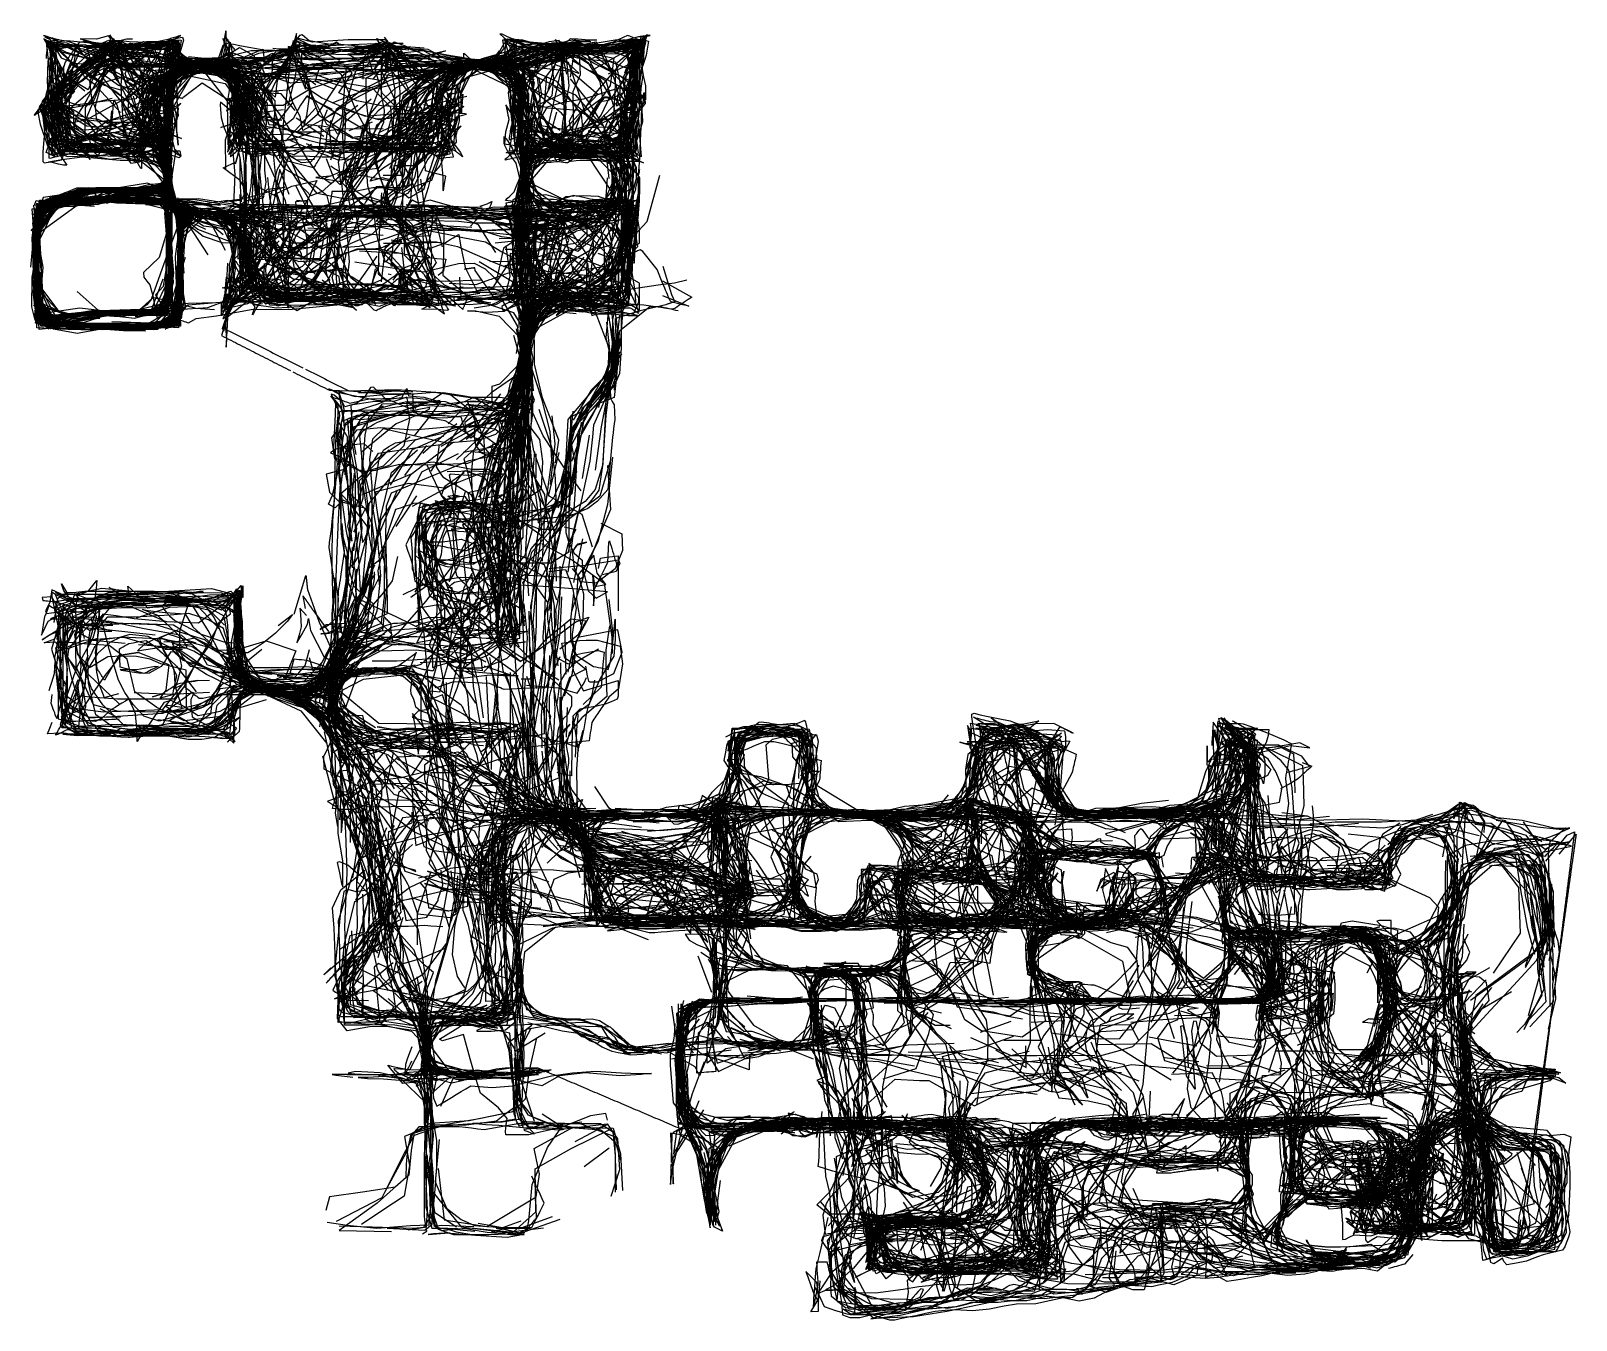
# Model space of a CAD drawing. Header units: metres. Extents: x 30 to 6769, y 117 to 5736.
import ezdxf

# ---------------------------------------------------------------- set-up
doc = ezdxf.new("R2010")
doc.units = ezdxf.units.M
for name, color, linetype in [('FLOOR_0', 1, 'Continuous'), ('FLOOR_1', 2, 'Continuous'), ('FLOOR_2', 3, 'Continuous')]:
    doc.layers.add(name, color=color, linetype=linetype)

msp = doc.modelspace()

# ---------------------------------------------------------------- linework, layer by layer
at = {"layer": 'FLOOR_0', "color": 7}
for points in [[(1156, 5023.9), (1115.6, 5132.2), (1114.7, 5128), (1113.8, 5123.8), (1112.9, 5119.5), (1112, 5115.3), (1111.1, 5111.1), (1110.1, 5106.8), (1109.2, 5102.6), (1108.3, 5098.4), (1107.4, 5094.1), (1106.5, 5089.9), (1105.6, 5085.7), (1104.7, 5081.4), (1103.8, 5077.2), (1102.9, 5073), (1102, 5068.7), (1101.1, 5064.5), (1100.2, 5060.3), (1099.3, 5056.1), (1098.4, 5051.8), (1097.5, 5047.6), (1096.6, 5043.4), (1096.4, 5035.1), (1127.4, 4903.2), (1175.8, 4811.8)], [(672.6, 4983), (565.7, 5003.3), (464.5, 5005.7), (277.7, 5005.7), (112.8, 5005.7), (61.9, 4954.8), (56.2, 4819.2), (55.3, 4786.3), (54.3, 4780.7), (53.3, 4775.1), (52.3, 4769.6), (51.3, 4764), (50.2, 4758.4), (49.2, 4752.8), (48.2, 4747.3), (47.2, 4741.7), (46.2, 4736.1), (45.2, 4730.6), (44.2, 4725), (43.2, 4719.4), (49.5, 4551.6), (132.3, 4461.9), (231.8, 4471.8), (367.2, 4513.4)], [(820.7, 4972.1), (675.8, 4993.6), (477.5, 5005.7), (276.2, 4999), (86, 4953.9), (58, 4813.5), (49.5, 4713.7), (49.5, 4564.3), (85.4, 4466), (259.2, 4465), (366.1, 4500.7), (409.7, 4505.5), (433.6, 4500.7), (457.5, 4496), (551.5, 4515.9)], [(59.6, 4602.3), (56.2, 4722.1), (56.2, 4756.7), (56.2, 4791.3), (56.2, 4871.1), (80.3, 4978.5), (119.4, 4992.7), (160.5, 4997.5), (203, 4994.8), (252.2, 4992.3)], [(80.6, 4981.7), (108, 4990.2), (135.4, 4998.6), (272.2, 4999), (403, 4992.3)], [(92.2, 4996), (218.9, 4988.2), (336, 4992.3)], [(506.4, 4992.3), (584.5, 4986.3), (640.5, 4975.2), (724.1, 4961.9), (800.8, 4918.5), (900.4, 4914.9), (999.5, 4916.7)], [(614.4, 4998.4), (671.9, 4979.3), (766.6, 4942.8), (907, 4934.8), (997.3, 4931.9), (1047.1, 4920.4), (1197.8, 4904.1)], [(633.5, 4994.3), (745.4, 4952.7), (811.9, 4928.3), (838.1, 4923), (876.7, 4916.5), (1022.6, 4905.1)], [(2170.4, 4875.2), (2317.9, 4879.1)], [(2101.8, 4799.3), (2119.7, 4668.6), (2111.4, 4635.4), (2103.1, 4602.2)], [(1443, 4729.5), (1625.1, 4700), (1743.5, 4685.9), (1895.1, 4722.4), (1963.7, 4723.9), (2012, 4699.5), (2050.5, 4661), (2148.4, 4543), (2195.5, 4361.9), (2209, 4220.3), (2217.7, 4137.5), (2218.6, 4068.9), (2210.6, 4016.8), (2202.2, 3904.6)], [(2290.9, 3209.9), (2317.9, 3418.1), (2276.1, 3646.7), (2216.9, 3831.4), (2202.2, 4006.7), (2196.6, 4233.2), (2204, 4413.3), (2323.4, 4559.7), (2492.6, 4707.4)], [(2785.7, 4710.5), (2824, 4586.9), (2838.8, 4556), (2836.4, 4555.2), (2834, 4554.3), (2831.5, 4553.5), (2829.1, 4552.7), (2826.7, 4551.9), (2824.3, 4551.1), (2821.8, 4550.3), (2819.4, 4549.5), (2817, 4548.7), (2814.6, 4547.9), (2812.1, 4547.1), (2809.7, 4546.3), (2807.3, 4545.4), (2804.9, 4544.6), (2802.4, 4543.8), (2800, 4543), (2687.7, 4515.5), (2584.6, 4484.1)], [(2479.3, 3486), (2434.5, 3628.1), (2291.2, 3708.6), (2223.8, 3905.8), (2201.2, 4025.4), (2180.6, 4188.9), (2169, 4359.4), (2168.6, 4479.7), (2321.9, 4576.8), (2417.4, 4648.5)], [(2345.5, 4637.9), (2240.5, 4538.6), (2197.9, 4384.4), (2190, 4287.1), (2198.3, 4162.7), (2188.2, 4022.3)], [(1934.8, 4569.4), (1947.7, 4566.1), (1960.6, 4562.9), (1973.5, 4559.7), (1986.4, 4556.4)], [(2182.1, 4315.7), (2235, 4467.8), (2371.5, 4554.2)], [(2577.8, 4482.3), (2582.5, 4353.5), (2578.2, 4292.7), (2538.1, 4208.3)], [(2146.6, 4437.5), (2165.5, 4341), (2183.4, 4257.6), (2195.9, 4127)], [(2439.6, 4033.9), (2419.5, 3925.4), (2392.6, 3777.4), (2376.6, 3691.8), (2376.6, 3619.9), (2376.4, 3464.1), (2298.2, 3415.5), (2144.2, 3415.5), (2060.3, 3409.2), (2016.6, 3391.8), (1991.1, 3382.7), (1983.9, 3384.3), (1976.6, 3386), (1969.4, 3387.7), (1962.2, 3389.3), (1955, 3391), (1947.7, 3392.7), (1940.5, 3394.3), (1933.3, 3396), (1926.1, 3397.7), (1918.9, 3399.3), (1911.6, 3401), (1860, 3408.8), (1745.8, 3446.7), (1739.3, 3526.3), (1738.6, 3536), (1738, 3545.6), (1737.3, 3555.3), (1736.7, 3565), (1736, 3574.6), (1735.4, 3584.3), (1734.8, 3594), (1734.1, 3603.7), (1733.5, 3613.3), (1732.8, 3623), (1742.8, 3670.4), (1807.6, 3670.5), (1812.4, 3670.9), (1817.2, 3671.3), (1822, 3671.7), (1826.7, 3672.1), (1831.5, 3672.5), (1836.3, 3672.9), (1841.1, 3673.3), (1845.8, 3673.7), (1850.6, 3674.1), (1855.4, 3674.5), (1860.2, 3674.9), (1864.9, 3675.3), (1869.7, 3675.7), (1874.5, 3676.1), (1879.3, 3676.5), (1884, 3676.9), (1895.3, 3678), (1917.7, 3680.2), (1940, 3682.5), (1975.6, 3677.2), (2033.7, 3659.3), (2088, 3641.5), (2170.7, 3626.1)], [(2175.4, 3713.9), (2114.4, 3658.4), (2041.3, 3641.6), (2041.7, 3575.3), (2045.5, 3563.2), (2049.2, 3551), (2053, 3538.9), (2056.8, 3526.8), (2060.6, 3514.6), (2064.4, 3502.5), (2068.2, 3490.3), (2072, 3478.2), (2111.6, 3444.6), (2273.7, 3354.8), (2298.5, 3315.9), (2312.2, 3226.7), (2313.9, 3126.2), (2316.3, 3020.9), (2310.5, 2865), (2315.9, 2779.4), (2306.2, 2621.1), (2298.2, 2501), (2301.5, 2434.8), (2308.2, 2391), (2388.5, 2288), (2444.6, 2244.1), (2486.1, 2236.6), (2528.3, 2234.5), (2570.9, 2234.5), (2717.9, 2181.2), (2848.2, 2128.5), (2935.9, 2024.6), (3041, 1983.5), (3094.3, 1972.9), (3105.5, 1979.3), (3116.8, 1985.8), (3128, 1992.2), (3139.3, 1998.6), (3140.8, 2000.6), (3140.4, 2001.6), (3140.1, 2002.6), (3139.7, 2003.6), (3139.3, 2004.6), (3138.9, 2005.7), (3138.5, 2006.7), (3138.1, 2007.7), (3137.8, 2008.7), (3137.4, 2009.8), (3137, 2010.8), (3136.6, 2011.8), (3136.2, 2012.8), (3135.8, 2013.9), (3135.5, 2014.9), (3135.1, 2015.9), (3134.7, 2016.9), (3134.3, 2018), (3133.9, 2019), (3133.5, 2020), (3133.2, 2021), (3132.8, 2022.1), (3132.4, 2023.1), (3132, 2024.1), (3131.6, 2025.1), (3131.2, 2026.2), (3130.9, 2027.2), (3130.5, 2028.2), (3130.1, 2029.2), (3129.7, 2030.3), (3129.3, 2031.3), (3128.9, 2032.3), (3128.5, 2033.3), (3128.2, 2034.3), (3127.8, 2035.4), (3127.4, 2036.4), (3127, 2037.4), (3126.6, 2038.4), (3126.2, 2039.5), (3125.9, 2040.5), (3125.5, 2041.5), (3125.1, 2042.5), (3124.7, 2043.6), (3124.3, 2044.6), (3123.9, 2045.6), (3123.6, 2046.6), (3123.2, 2047.7), (3122.8, 2048.7), (3122.4, 2049.7), (3122, 2050.7), (3121.6, 2051.8), (3121.3, 2052.8), (3117.5, 2152.3), (3164.8, 2285.1), (3280.8, 2315.5), (3455.4, 2326.4), (3610.7, 2321.8), (3702.6, 2321.8), (3781.7, 2311.6), (3837.7, 2253.4), (3919.3, 2221.2), (4007.8, 2287), (4113, 2340.9), (4137.6, 2336.8), (4162.2, 2332.7), (4186.7, 2328.6), (4320.1, 2316.2), (4445.7, 2284.6), (4501.6, 2214.5), (4591.5, 2180.9), (4741.6, 2170.6), (4816.3, 2160.7), (4861.1, 2160.7), (4921.9, 2119), (4972, 1975), (4940.9, 1848.6)], [(1856.2, 3334.9), (1879.3, 3444.2), (1984.2, 3523.5), (1994.3, 3541.7), (1994.3, 3547.6), (1994.3, 3553.5), (1994.3, 3559.3), (1994.3, 3565.2), (1994.3, 3571.1), (1994.3, 3577), (1994.3, 3582.8), (1994.3, 3588.7), (1994.3, 3594.6), (1994.3, 3600.5), (1994.3, 3606.3), (1994.3, 3612.2), (1994.3, 3618.1), (1994.3, 3624), (1994.3, 3629.8), (1900.3, 3674.1), (1823, 3677.2), (1812.2, 3675.6), (1804.2, 3674), (1796.1, 3672.4), (1788, 3670.8), (1779.9, 3669.1), (1771.8, 3667.5), (1763.7, 3665.9), (1755.6, 3664.3), (1747.5, 3662.7), (1739.4, 3661), (1731.4, 3659.4), (1723.3, 3657.8), (1715.4, 3592.8), (1708.1, 3480.8), (1706.6, 3437.9), (1707.5, 3421.9), (1708.4, 3405.9), (1709.2, 3390), (1710.1, 3374), (1711, 3358.1), (1711.9, 3342.1), (1713.9, 3312.1), (1719.4, 3227.7), (1719.4, 3196.6), (1719.4, 3165.5), (1724.8, 3113.2)], [(1996.1, 2687.5), (1960.9, 2878.4), (1952.3, 3025.3), (1898.5, 3176.2), (1838.3, 3335.6), (1773, 3509.2), (1808.8, 3610), (1849.7, 3668.5), (1895.1, 3659.4), (2062.2, 3646.9)], [(2215.7, 3676.7), (2215.7, 3557), (2184.5, 3449.7), (2133.6, 3391.2)], [(2133.2, 1828.6), (2088.6, 2034.5), (2068.1, 2171.4), (2030.3, 2402.1), (1943.6, 2525.5), (1868.3, 2711.8), (1825.6, 2842.2), (1803.1, 2833.8), (1780.7, 2825.4), (1777.2, 2834), (1774.5, 2843.4), (1771.8, 2852.8), (1769.1, 2862.3), (1766.4, 2871.7), (1744.7, 3108.1), (1724.2, 3244.3), (1711.5, 3353), (1708.1, 3387.2), (1706, 3467.7), (1710.8, 3578.6), (1827.8, 3600.6), (2008.5, 3596.4)], [(2175.4, 3615.5), (2175.4, 3528.7), (2132.9, 3475), (2055.6, 3434.9), (2034.4, 3428), (2026.1, 3426.9), (2017.9, 3425.8), (2009.6, 3424.7), (2001.4, 3423.6), (1993.1, 3422.5), (1984.8, 3421.4), (1976.6, 3420.3), (1968.3, 3419.2), (1960.1, 3418.1), (1951.8, 3417), (1943.6, 3415.9), (1886.8, 3425.3), (1842.8, 3428.9), (1811.1, 3428.9), (1779.1, 3430), (1732.8, 3523.9), (1730.4, 3535.2), (1726.4, 3511.6), (1722.5, 3488), (1729.6, 3448.6), (1746.2, 3409.5), (1746.2, 3400.7), (1746.2, 3391.8), (1746.2, 3382.9), (1746.2, 3374.1), (1746.2, 3365.2), (1746.2, 3356.3), (1746.2, 3347.5), (1755.6, 3318.2), (1775.5, 3292), (1839.4, 3344.5), (1902.3, 3355.1), (1949.8, 3353.2), (2009, 3346.3), (2126.1, 3353.4)], [(2336.4, 3603.3), (2245.3, 3409.3), (2209.6, 3228.4), (2219.8, 3065.1), (2215.7, 2855.2), (2227.6, 2655.7), (2246.4, 2436.3), (2356.8, 2239.8), (2495.1, 2165.9), (2627, 2153), (2763.8, 2113.2), (2968.3, 2043.4), (3135.5, 2001.6), (3158.1, 1992.2), (3175.7, 1984.3), (3193.4, 1976.5), (3201.1, 1974), (3200.3, 1976.1), (3199.5, 1978.3), (3198.7, 1980.4), (3197.9, 1982.5), (3197.1, 1984.7), (3196.3, 1986.8), (3195.5, 1988.9), (3194.7, 1991.1), (3193.9, 1993.2), (3193.1, 1995.3), (3192.3, 1997.5), (3191.5, 1999.6), (3190.7, 2001.7), (3189.9, 2003.9), (3189.1, 2006), (3188.3, 2008.1), (3187.5, 2010.3), (3186.7, 2012.4), (3185.9, 2014.5), (3185.1, 2016.7), (3184.3, 2018.8), (3183.5, 2020.9), (3182.7, 2023.1), (3181.9, 2025.2), (3168.2, 2092.8), (3122.5, 2295.2), (3034.7, 2388.3), (3038.3, 2385.9), (3041.9, 2383.5), (3045.5, 2381.1), (3049.1, 2378.7), (3052.7, 2376.3), (3056.3, 2373.9), (3060, 2371.5), (3063.6, 2369), (3067.2, 2366.6), (3070.8, 2364.2), (3080.6, 2359.5), (3155.8, 2330.6), (3374.5, 2318.5), (3532.1, 2315.1), (3693.6, 2302.8), (3862.6, 2299.3), (4088.9, 2301), (4165.6, 2295.5), (4245.5, 2308.3), (4447.5, 2308.3)], [(2516.6, 3589.9), (2607.3, 3543.7), (2609.9, 3472), (2594.3, 3431.6), (2578.8, 3391.2), (2495.7, 3328.4), (2478.3, 3329.8), (2461, 3331.3), (2443.6, 3332.7), (2426.2, 3334.2), (2401.5, 3396.4), (2392.2, 3465.5), (2410.6, 3494.9), (2445.4, 3504.4), (2454.5, 3507.5), (2434.6, 3503.6), (2414.7, 3499.6), (2395.1, 3471.8)], [(2521.4, 3369.6), (2534.2, 3395.2), (2547, 3420.9), (2551, 3506.4), (2553.9, 3513.2), (2557.2, 3501.9), (2560.6, 3490.7), (2564, 3479.4), (2567.4, 3468.1), (2570.8, 3456.9), (2574.1, 3445.6), (2577.5, 3434.3), (2580.9, 3423), (2584.3, 3411.8), (2587.7, 3400.5), (2591, 3389.2)], [(2256.9, 3501.6), (2391.8, 3429), (2530.3, 3329.2), (2564.4, 3093.7), (2565.6, 3021.8), (2567.9, 3062.7), (2570.2, 3103.7), (2552.1, 3257.7)], [(2288.4, 3379.3), (2361.5, 3389.1), (2371.6, 3362.8), (2381.7, 3336.5), (2393.1, 3301.3), (2408.8, 3219.7), (2391.6, 3106.2), (2391.1, 3087), (2392.4, 3079.1), (2393.7, 3071.2), (2395, 3063.3), (2396.4, 3055.3), (2397.7, 3047.4), (2399, 3039.5), (2400.3, 3031.6), (2401.6, 3023.6), (2403, 3015.7), (2402.6, 3008.1), (2401.4, 3000.8), (2400.2, 2993.4), (2399, 2986.1), (2397.7, 2978.7), (2396.5, 2971.4), (2395.3, 2964), (2394.1, 2956.6), (2392.8, 2949.3), (2391.6, 2941.9), (2390.4, 2934.6), (2355.9, 2835.7)], [(1227.6, 3218.3), (1217, 3273.7), (1217.9, 3272.4), (1218.9, 3271), (1219.8, 3269.7), (1220.7, 3268.3), (1221.7, 3267), (1222.6, 3265.6), (1223.6, 3264.3), (1224.5, 3263), (1225.5, 3261.6), (1226.4, 3260.3), (1227.3, 3258.9), (1228.3, 3257.6), (1229.2, 3256.2), (1230.2, 3254.9), (1231.1, 3253.5), (1232, 3252.2), (1233, 3250.8), (1233.9, 3249.5), (1234.9, 3248.2), (1235.8, 3246.8), (1236.8, 3245.5), (1237.7, 3244.1), (1238.6, 3242.8), (1239.6, 3241.4), (1240.5, 3240.1), (1241.5, 3238.7), (1242.4, 3237.4), (1243.3, 3236), (1244.3, 3234.7), (1245.2, 3233.3), (1246.2, 3232), (1247.1, 3230.7), (1248, 3229.3), (1249, 3228), (1249.9, 3226.6), (1250.9, 3225.3), (1251.8, 3223.9), (1252.8, 3222.6), (1253.7, 3221.2), (1254.6, 3219.9), (1255.6, 3218.5), (1256.5, 3217.2), (1257.5, 3215.9), (1258.4, 3214.5), (1259.3, 3213.2), (1260.3, 3211.8), (1261.2, 3210.5), (1262.2, 3209.1), (1263.1, 3207.8), (1328.3, 3117.7)], [(2396.5, 3285.8), (2383.3, 3169.7), (2383.3, 3089.2), (2395.4, 3046.7), (2410.4, 3013.6), (2484.1, 2965.9), (2494.7, 2963.8), (2505.3, 2961.6), (2515.8, 2959.5), (2526.4, 2957.4), (2537, 2955.3), (2547.5, 2953.2), (2557.8, 2986.8), (2568.8, 3073), (2577.8, 3172.1), (2577.8, 3163.4), (2577.8, 3154.6), (2577.8, 3145.9), (2577.8, 3137.1), (2577.8, 3128.4), (2577.8, 3119.6), (2577.8, 3110.9), (2577.8, 3102.1), (2577.8, 3093.4), (2577.8, 3084.6), (2572.9, 3011.2), (2513.7, 2913), (2460.3, 2793.2), (2452.6, 2757.5), (2447.7, 2728.4), (2441.4, 2693.7), (2428.3, 2632.4), (2407.6, 2615.6), (2382.6, 2624), (2357.6, 2632.3), (2217.8, 2663.4), (2094.2, 2642.7)], [(2553.4, 3143), (2537.6, 3036.4), (2537.6, 3022.2), (2537.6, 3007.9), (2537.6, 2993.7), (2537.6, 2979.4), (2537.6, 2965.2), (2537.6, 2950.9), (2542.5, 2835.2), (2432.6, 2742), (2377.5, 2676.8), (2364.6, 2622.8), (2368.1, 2603.5), (2371.6, 2584.2), (2375.1, 2564.8), (2375, 2545.6), (2372.3, 2526.6), (2369.6, 2507.5), (2366.9, 2488.4), (2364.2, 2469.3), (2363.2, 2377.9), (2343.3, 2280.5), (2257.7, 2176.7)], [(1479.7, 2932.4), (1350.2, 2923.7), (1308.7, 2920.1), (1295.9, 2922), (1283, 2923.8), (1270.2, 2925.6), (1257.3, 2927.5), (1244.5, 2929.3), (1231.6, 2931.1), (1198.9, 2931), (1127.1, 2927), (1104, 2925.5), (1106.4, 2925.3), (1108.8, 2925.1), (1111.3, 2924.9), (1113.7, 2924.7), (1116.1, 2924.5), (1118.6, 2924.3), (1121, 2924.1), (1123.4, 2923.9), (1125.9, 2923.7), (1128.3, 2923.5), (1130.7, 2923.3), (1133.2, 2923.1), (1135.6, 2922.9), (1138, 2922.7), (1140.5, 2922.5), (1142.9, 2922.3), (1145.3, 2922.1), (1147.8, 2921.9), (1150.2, 2921.7), (1152.6, 2921.5), (1155, 2921.3), (1157.5, 2921.1), (1159.9, 2920.9), (1162.3, 2920.7), (1164.8, 2920.5), (1167.2, 2920.2), (1169.6, 2920), (1172.1, 2919.8), (1174.5, 2919.6), (1176.9, 2919.4), (1179.4, 2919.2), (1181.8, 2919), (1198.3, 2937.5), (1225.7, 2970.3), (1245.1, 3040.2)], [(1710.4, 3024.5), (1631.2, 2966.3)], [(1657.2, 2940.3), (1521.3, 2956.3), (1433.1, 2933.2), (1373.6, 2943.7), (1311.2, 2952.5), (1232.8, 2952.5), (1129.9, 2952.5), (1049.1, 2947.8), (1004.5, 2945.1), (986, 2943.8), (967.6, 2942.6), (949.1, 2941.4), (930.6, 2940.1), (899.3, 2939.1), (821.9, 2939.1), (825.4, 2939.1), (829, 2939.1), (832.6, 2939.1), (836.1, 2939.1), (839.7, 2939.1), (843.3, 2939.1), (846.9, 2939.1), (850.4, 2939.1), (854, 2939.1), (857.6, 2939.1), (861.1, 2939.1), (864.7, 2939.1), (868.3, 2939.1), (871.8, 2939.1), (875.4, 2939.1), (879, 2939.1), (882.6, 2939.1), (886.1, 2939.1), (889.7, 2939.1), (893.3, 2939.1), (896.8, 2939.1), (900.4, 2939.1), (904, 2939.1), (907.6, 2939.1), (912.7, 2939.4), (918, 2939.8), (923.2, 2940.3), (928.5, 2940.7), (933.8, 2941.1), (939.1, 2941.5), (944.4, 2941.9), (949.7, 2942.3), (955, 2942.7), (960.2, 2943.1), (965.5, 2943.5), (970.8, 2943.9), (976.1, 2944.3), (981.4, 2944.7), (986.7, 2945.1), (991.9, 2945.5), (998.9, 2945.3), (1008.4, 2944.1), (1017.9, 2942.9), (1027.4, 2941.7), (1036.9, 2940.6), (1046.4, 2939.4), (1055.9, 2938.2), (1065.4, 2937), (1074.9, 2935.8), (1084.4, 2934.6), (1093.8, 2933.4), (1103.3, 2932.2), (1112.8, 2931.1), (1122.3, 2929.9), (1131.8, 2928.7), (1141.3, 2927.5), (1150.8, 2926.3), (1291.5, 2945.8), (1447.1, 2951.4)], [(1409.4, 2959.9), (1538.5, 2932.9), (1639.2, 2934.9), (1702.5, 2928.4)], [(1619.4, 2959.2), (1733.4, 2885.7)], [(2415, 2767), (2466.8, 2802.9), (2479.2, 2849.2), (2489.2, 2906.8)], [(1773, 2800.1), (1778.2, 2741.5), (1795.5, 2722.8), (1817.9, 2720.5), (1840.4, 2718.3), (1851.6, 2711), (1858.4, 2701.7), (1865.2, 2692.4), (1871.9, 2683.1), (1878.7, 2673.8), (1885.4, 2664.5), (1892.2, 2655.2), (1899, 2645.9), (1918.8, 2638.2), (1942.4, 2630.9), (1965.9, 2623.7), (2003.6, 2621)], [(1930.2, 2639.1), (1843.8, 2610.3), (1813.3, 2603.6), (1802.6, 2635.7), (1786.4, 2657.3), (1768.3, 2675.4), (1750.3, 2693.4), (1694.5, 2761), (1700, 2731.4), (1705.6, 2701.8), (1711.1, 2672.2), (1716.8, 2605.8), (1720.4, 2583.1), (1722.2, 2606.7), (1724, 2630.3), (1725.8, 2653.8)], [(1766.3, 2706.7), (1769.6, 2561.1), (1810.2, 2422.8), (1869.9, 2305), (1879.4, 2294.6), (1888.9, 2284.1), (1898.5, 2273.6), (1908, 2263.2), (1917.5, 2252.7), (1927, 2242.3), (1955.4, 2194.3), (2047.2, 2079.3)], [(2329.5, 2166.8), (2202.2, 2309), (2195.5, 2500.5), (2197.2, 2723.1)], [(3061.3, 2375.9), (3040.3, 2386.3), (3031.6, 2374.6), (3022.8, 2363), (3014.1, 2351.3), (2971, 2309.1)], [(3034, 2368.7), (3037.5, 2368.7), (3041, 2368.7), (3044.5, 2368.7), (3048, 2368.7), (3051.5, 2368.7), (3055, 2368.7), (3058.5, 2368.7), (3062, 2368.7), (3065.5, 2368.7), (3069, 2368.7), (3072.5, 2368.7), (3076, 2368.7), (3079.5, 2368.7), (3083, 2368.7), (3086.5, 2368.7), (3090, 2368.7), (3093.5, 2368.7), (3097, 2368.7), (3100.5, 2368.7), (3104, 2368.7), (3107.5, 2368.7), (3111, 2368.7), (3123.1, 2368.2)], [(3073.8, 2249.6), (3048.9, 2374.7), (3050.1, 2381.5), (3053.2, 2380.8), (3056.3, 2380.1), (3059.4, 2379.4), (3062.5, 2378.8), (3065.7, 2378.1), (3068.8, 2377.4), (3071.9, 2376.7), (3075, 2376), (3078.1, 2375.3), (3081.2, 2374.6), (3084.4, 2373.9), (3087.5, 2373.2), (3090.6, 2372.5), (3093.7, 2371.8), (3096.8, 2371.1), (3099.9, 2370.4), (3103, 2369.8), (3106.2, 2369.1), (3173.7, 2355.5), (3244.5, 2355.3), (3357.3, 2348.6), (3503.9, 2341.9)], [(4106.4, 2332.7), (4119.2, 2393.5), (4137.2, 2387), (4155.2, 2380.5), (4173.1, 2373.9), (4216.6, 2354.1), (4348.3, 2281.5), (4369.1, 2171.7), (4370.3, 2149.2), (4381.3, 2151.7), (4392.2, 2154.1), (4403.1, 2156.5), (4414.1, 2158.9), (4472, 2168.4), (4613.7, 2166.8), (4632.9, 2163.3), (4652.1, 2159.8), (4671.4, 2156.3), (4720.9, 2154), (4804.5, 2146.2), (4867.9, 2136.3), (4923.4, 2128.4), (4942.1, 2098.4), (4954.2, 2064.5), (4965.8, 2032.7), (4971.6, 2026.2), (4977.4, 2019.6), (4983.3, 2013), (4989.1, 2006.4), (4995, 1999.9), (5000.8, 1993.3), (5006.6, 1986.7), (5012.5, 1980.2), (5018.3, 1973.6), (5013, 1966.1), (5006.3, 1958.6), (4999.6, 1951), (4992.9, 1943.5), (4986.2, 1935.9), (4979.5, 1928.4), (4972.7, 1920.8), (4966, 1913.3), (4883.5, 1899.9), (4839.8, 1876), (4809.8, 1858.8), (4805.6, 1858.8), (4801.3, 1858.8), (4797.1, 1858.8), (4792.9, 1858.8), (4788.6, 1858.8), (4784.4, 1858.8), (4780.1, 1858.8), (4775.9, 1858.8), (4771.7, 1858.8), (4767.4, 1858.8), (4763.2, 1858.8), (4758.9, 1858.8), (4754.7, 1858.8), (4750.5, 1858.8), (4746.2, 1858.8), (4742, 1858.8), (4737.7, 1858.8), (4703.2, 1858.8), (4665, 1858.8)], [(6236.3, 2302.1), (6264.8, 2367.5), (6283.5, 2365.7), (6302.1, 2363.8), (6320.2, 2361.9), (6325.2, 2357.7), (6330.2, 2353.6), (6335.2, 2349.4), (6340.1, 2345.3), (6345.1, 2341.1), (6350.1, 2337), (6355.1, 2332.8), (6360.1, 2328.7)], [(2015.6, 2062.2), (2000.1, 2085.6), (1977.7, 2135.5), (1929, 2246.6), (1903.3, 2303.8), (1910.1, 2276.5), (1916.9, 2249.1), (1923.8, 2221.8), (1942.7, 2125.4), (1923.7, 2023.2), (1909.7, 2018.1), (1897.5, 2023.6), (1885.3, 2029.2), (1873, 2034.7), (1860.8, 2040.3), (1848.6, 2045.9), (1760.3, 2073.3), (1762.4, 2072.7), (1764.6, 2072.1), (1766.8, 2071.4), (1769, 2070.8), (1771.2, 2070.2), (1773.4, 2069.6), (1775.6, 2068.9), (1777.8, 2068.3), (1779.9, 2067.7), (1782.1, 2067.1), (1784.3, 2066.4), (1786.5, 2065.8), (1788.7, 2065.2), (1790.9, 2064.6), (1793.1, 2063.9), (1795.3, 2063.3), (1797.5, 2062.7), (1799.6, 2062.1), (1801.8, 2061.4), (1804, 2060.8), (1806.2, 2060.2), (1808.4, 2059.6), (1810.6, 2058.9), (1812.8, 2058.3), (1815, 2057.7), (1817.1, 2057.1), (1819.3, 2056.4), (1821.5, 2055.8), (1823.7, 2055.2), (1825.9, 2054.6), (1828.1, 2053.9), (1830.3, 2053.3), (1832.5, 2052.7), (1834.6, 2052.1), (1836.8, 2051.4), (1839, 2050.8), (1841.2, 2050.2), (1843.4, 2049.6), (1845.6, 2048.9), (1847.8, 2048.3), (1850, 2047.7), (1852.2, 2047.1), (1890.2, 2040.6), (1954.8, 2012.4), (1998.3, 1974.2), (2041.3, 1947), (2041.3, 1933), (2041.3, 1919.1), (2041.3, 1905.1), (2041.3, 1891.1), (2041.3, 1877.1), (2041.3, 1867.3), (2041.3, 1878.2), (2041.3, 1889.1), (2041.3, 1900), (2041.3, 1910.9), (2041.3, 1921.8), (2041.3, 1932.7), (2041.3, 1943.6), (2041.3, 1954.5), (2012.9, 1954.3), (1960.6, 1949.8), (1902.4, 1981.6), (1746.5, 2019.7), (1749.2, 2019), (1751.8, 2018.2), (1754.5, 2017.5), (1757.1, 2016.7), (1759.8, 2015.9), (1762.4, 2015.2), (1765.1, 2014.4), (1767.7, 2013.7), (1770.4, 2012.9), (1773, 2012.2), (1775.7, 2011.4), (1778.4, 2010.6), (1781, 2009.9), (1783.7, 2009.1), (1786.3, 2008.4), (1789, 2007.6), (1791.6, 2006.8), (1794.3, 2006.1), (1796.9, 2005.3), (1799.6, 2004.6), (1802.3, 2003.8), (1804.9, 2003), (1807.6, 2002.3), (1810.2, 2001.5), (1812.9, 2000.8), (1815.5, 2000), (1818.2, 1999.2), (1820.8, 1998.5), (1823.5, 1997.7), (1826.2, 1997), (1828.8, 1996.2), (1831.5, 1995.5), (1834.1, 1994.7), (1836.8, 1993.9), (1839.4, 1993.2), (1961.5, 1993), (2090.3, 1967.6), (2121.6, 1948.8), (2156.4, 1925.7), (2214.3, 1884.1), (2261.7, 1878.2), (2276.9, 1876.3), (2292.1, 1874.4), (2307.4, 1872.5), (2338.9, 1872.2), (2373.1, 1872.2), (2468.2, 1878.9), (2483.5, 1878.9), (2498.7, 1878.9), (2514, 1878.9), (2529.2, 1878.9), (2544.5, 1878.9), (2577.3, 1877.4)], [(4277.2, 1898.5), (4423, 1863.6), (4603.7, 1865.6), (4665.3, 1869.8), (4692.6, 1866.7), (4802.4, 1852.4), (4802, 1831.1), (4726.7, 1860.3), (4537.2, 1868.3), (4397.9, 2017.2), (4482, 2201.5), (4464.4, 2219), (4446.9, 2236.6), (4338.1, 2276.5), (4151.1, 2301.5), (4126.9, 2335.1), (4115.7, 2326.7), (4104.4, 2318.2), (4093.2, 2309.8), (4081.9, 2301.3), (4070.6, 2292.9), (4059.4, 2284.4), (4048.1, 2276), (3914.3, 2261.4), (3783, 2289.3), (3577.8, 2321.8), (3359.9, 2321.8), (3206.4, 2321.8), (3087.1, 2244.6), (2957.6, 2189.1), (2782.7, 2165), (2601.6, 2154)], [(2749.1, 1898.3), (2843.2, 1961.9), (2886.9, 2081.4), (2955.3, 2201.3), (2998.2, 2276.6), (3011.5, 2322.5), (3006.3, 2309.1), (3001.1, 2295.6), (2995.9, 2282.2), (2990.7, 2268.7), (2985.6, 2255.2), (2980.4, 2241.8), (2983.3, 2143.2)], [(3012.5, 2196.5), (3022.4, 2339.7), (3021.1, 2352), (3021.9, 2347.9), (3022.7, 2343.8), (3023.6, 2339.6), (3024.4, 2335.5), (3025.2, 2331.4), (3026, 2327.2), (3026.9, 2323.1), (3027.7, 2319), (3028.5, 2314.9), (3029.4, 2310.7), (3030.2, 2306.6), (3031, 2302.5), (3031.8, 2298.3), (3032.7, 2294.2), (3033.5, 2290.1), (3035.3, 2194.4), (3078.6, 2040), (3161, 1966.2), (3158.8, 1967.1), (3156.5, 1967.9), (3154.3, 1968.7), (3152, 1969.5), (3149.8, 1970.3), (3147.5, 1971.2), (3145.2, 1972), (3143, 1972.8), (3140.7, 1973.6), (3138.5, 1974.4), (3136.2, 1975.3), (3134, 1976.1), (3131.7, 1976.9), (3129.4, 1977.7), (3127.2, 1978.5), (3124.9, 1979.4), (3122.7, 1980.2), (3120.4, 1981), (3118.2, 1981.8), (3115.9, 1982.7), (3113.6, 1983.5), (3111.4, 1984.3), (3109.1, 1985.1), (3106.9, 1985.9), (3104.6, 1986.8), (3102.4, 1987.6), (3100.1, 1988.4), (3097.8, 1989.2), (3095.6, 1990), (3093.3, 1990.9), (3091.1, 1991.7), (3088.8, 1992.5), (3075.1, 1918.4)], [(3253.1, 2324.4), (3111.1, 2252.9), (3062.9, 2158.3), (3030.9, 2089.2), (3123.2, 2012), (3161.1, 1993.9), (3160.5, 1996.4), (3159.9, 1999), (3159.4, 2001.5), (3158.8, 2004), (3158.3, 2006.6), (3157.7, 2009.1), (3157.1, 2011.7), (3156.6, 2014.2), (3156, 2016.7), (3155.4, 2019.3), (3154.9, 2021.8), (3154.3, 2024.3), (3153.7, 2026.9), (3153.2, 2029.4), (3152.6, 2032), (3152.1, 2034.5), (3151.5, 2037), (3150.9, 2039.6), (3150.4, 2042.1), (3149.8, 2044.6), (3149.2, 2047.2), (3148.7, 2049.7), (3148.1, 2052.2), (3117.3, 2180.1)], [(3720.2, 2328.7), (3826.1, 2273.6), (3843.9, 2249.1), (3861.7, 2224.5), (3880.7, 2198.8), (3925.9, 2143.5), (3971.4, 2102.1), (4025.5, 2075), (4070.1, 2069.7), (4078.8, 2077.2), (4087.6, 2084.7), (4096.3, 2092.2), (4105, 2099.7), (4112.9, 2111.4)], [(3735.4, 2337.2), (3820.5, 2279.6), (3868.8, 2201.9), (3912.4, 2127), (3934.7, 2054.9), (3939.6, 2058.3), (3944.4, 2061.7), (3949.3, 2065.1), (3954.2, 2068.5), (3959, 2071.9), (3963.9, 2075.4), (3968.8, 2078.8), (3973.6, 2082.2), (3978.5, 2085.6), (3983.4, 2089), (3988.2, 2092.4), (3993.1, 2095.8), (3998, 2099.2), (4125.7, 2137.7), (4159.8, 2131.2), (4158.9, 2119.7), (4158, 2108.2), (4157.2, 2096.7), (4156.3, 2085.2), (4155.4, 2073.7), (4154.5, 2062.3), (4154, 2054.8), (4154.9, 2061), (4155.8, 2067.2), (4156.7, 2073.4), (4157.6, 2079.6), (4158.5, 2085.8), (4159.3, 2092), (4160.2, 2098.2), (4167.3, 2090.2), (4177.6, 2074.7), (4188, 2059.1), (4198.4, 2043.5), (4208.8, 2028), (4235.8, 1976.5), (4302.5, 1938.4)], [(5106.2, 2295), (5127.6, 2319.4), (5149, 2343.9), (5155.4, 2332.6), (5158.2, 2312.7), (5161.1, 2292.8), (5163.9, 2273), (5165.1, 2247.6), (5143.6, 2140.1), (5075.5, 1990.2), (4986, 1799.4), (4895.9, 1668.1), (4811.8, 1515), (4692.8, 1437.4), (4652.9, 1420.9), (4647.4, 1408.9), (4641.8, 1396.9), (4636.3, 1384.9), (4630.8, 1372.9), (4625.2, 1360.9), (4619.7, 1348.9), (4550.1, 1286.7), (4515.8, 1229), (4674.8, 1158.3), (4807.4, 1062.1), (4815.5, 902), (4785.7, 717.6), (4897.4, 512.7)], [(4987.9, 2292.2), (4913.8, 2224.9), (4901.3, 2194.9), (4888.4, 2187.4), (4875.6, 2179.9), (4862.7, 2172.4), (4849.8, 2164.9), (4836.9, 2157.4), (4802.4, 2149.9), (4750.5, 2142.5), (4664.7, 2119.8), (4660.6, 2119.1), (4682.7, 2126), (4704.7, 2132.9), (4726.8, 2139.8), (4748.8, 2146.7)], [(2793.8, 2211.4), (2602.8, 2241.1), (2504.9, 2230.9), (2336.6, 2161.3)], [(4169.6, 2032.5), (4135.8, 2065), (4128.4, 2083.4), (4114.7, 2079.2), (4099.4, 2069.7), (4084.2, 2060.1), (4029.2, 2053.4), (3934.8, 2046.9), (3919.7, 2049.2), (3906.4, 2051.9), (3893.1, 2054.5), (3879.8, 2057.2), (3866.6, 2059.9), (3897, 2079.8), (3956.7, 2106.2), (4054.5, 2180.9), (4133.9, 2180.3), (4141.5, 2160.2), (4149, 2140.1), (4219.1, 2037.8), (4341.6, 2035.5), (4358.5, 2114.8), (4368.3, 2117.7), (4378, 2120.7), (4387.8, 2123.6), (4397.5, 2126.5), (4407.3, 2129.5), (4417.1, 2132.4), (4435, 2169.4), (4500.2, 2253.9), (4569.1, 2257.5), (4571.9, 2217.5), (4565.6, 2183.9), (4572.6, 2174), (4579.6, 2164.2), (4586.7, 2154.3), (4593.7, 2144.5), (4650.5, 2140.6), (4665.2, 2141.4), (4674.2, 2142.3), (4683.2, 2143.2), (4692.2, 2144.1), (4701.2, 2145), (4710.2, 2145.9), (4719.2, 2146.8), (4748.8, 2142), (4800, 2131), (4865.4, 2154.1), (4890.1, 2157.7), (4912.2, 2160), (4916.9, 2154.5), (4921.5, 2148.9), (4926.1, 2143.4), (4930.7, 2137.9), (4935.3, 2132.3), (4939.9, 2126.8), (4944.6, 2121.2), (4948.6, 2099.8), (4952.6, 2075.9), (4956.6, 2051.9), (4964.5, 1975.5), (4920.9, 1921.7), (4868.9, 1875), (4840.3, 1883.2), (4818.1, 1905.4), (4731.8, 1914), (4634, 1924.2), (4622.4, 1916.7), (4621.3, 1906.3), (4620.3, 1895.8), (4619.2, 1885.4), (4618.2, 1874.9), (4617.2, 1864.5), (4616.6, 1827.5), (4613.4, 1799), (4607.8, 1800.2), (4602.2, 1801.3), (4596.7, 1802.4), (4591.1, 1803.5), (4585.6, 1804.6), (4580, 1805.7), (4574.4, 1806.8), (4568.9, 1807.9), (4563.3, 1809.1), (4557.8, 1810.2), (4552.2, 1811.3), (4458.6, 1788.7), (4421.3, 1776.1), (4419.1, 1770.3), (4416.9, 1764.5), (4414.8, 1758.7), (4412.6, 1752.9), (4410.4, 1747.1), (4408.2, 1741.3), (4406, 1735.5), (4403.9, 1729.6), (4403.2, 1711.8), (4424.3, 1614.4), (4511.9, 1577), (4575.1, 1577), (4532.2, 1568.1), (4456.3, 1530.7)], [(5542.1, 989.8), (5542.6, 1168.3), (5684.9, 1136.5), (5788.1, 1087.2), (5798.7, 1091.4), (5800.8, 1096.2), (5802.9, 1101.1), (5804.9, 1105.9), (5807, 1110.7), (5809.1, 1115.5), (5811.2, 1120.4), (5813.2, 1125.2), (5815.3, 1130), (5793, 1148.6), (5649.4, 1246.5), (5612.4, 1346.5), (5609.1, 1378.2), (5609.1, 1382), (5609.1, 1385.7), (5609.1, 1389.4), (5609.1, 1393.2), (5609.1, 1396.9), (5609.1, 1400.6), (5609.1, 1404.4), (5609.1, 1408.1), (5609.1, 1411.9), (5609.1, 1415.6), (5603.7, 1501), (5602.7, 1512.3), (5603.1, 1515), (5603.4, 1517.7), (5603.8, 1520.4), (5604.1, 1523.1), (5604.4, 1525.8), (5604.8, 1528.5), (5605.1, 1531.3), (5605.4, 1534), (5605.8, 1536.7), (5606.1, 1539.4), (5606.5, 1542.1), (5606.8, 1544.8), (5607.1, 1547.5), (5607.5, 1550.2), (5607.8, 1552.9), (5608.2, 1555.7), (5608.5, 1558.4), (5608.8, 1561.1), (5609.1, 1565.3), (5609.1, 1585.7), (5609.1, 1606.1), (5609.1, 1626.5), (5598.8, 1655.9), (5504.4, 1749.1), (5459.3, 1805.8), (5454.4, 1807.3), (5449.6, 1808.8), (5444.7, 1810.3), (5439.9, 1811.8), (5435, 1813.3), (5430.2, 1814.8), (5425.3, 1816.3), (5420.5, 1817.8), (5415.7, 1819.3), (5410.8, 1820.7), (5406, 1822.2), (5401.1, 1823.7), (5396.3, 1825.2), (5391.4, 1826.7), (5386.6, 1828.2), (5381.7, 1829.7), (5376.9, 1831.2), (5324.2, 1816.9), (5304.9, 1814.2), (5302, 1817.2), (5299.1, 1820.1), (5296.2, 1823), (5293.3, 1825.9), (5290.4, 1828.8), (5287.5, 1831.7), (5284.6, 1834.6), (5281.7, 1837.5), (5278.8, 1840.4), (5275.9, 1843.3), (5273, 1846.2), (5270.1, 1849.1), (5267.2, 1852), (5264.2, 1854.9), (5261.3, 1857.9), (5254.2, 1985), (5365, 2041.2), (5394.1, 2049.9), (5423.2, 2058.6), (5519.2, 2060.1), (5563.6, 2053.1), (5599.6, 2047.9), (5623.6, 2055.3), (5647.7, 2062.7), (5671.7, 2070.1), (5689.6, 2071.6), (5702, 2068), (5714.5, 2064.5), (5726.9, 2060.9), (5739.4, 2057.4), (5751.9, 2053.8), (5764.3, 2050.2), (5776.8, 2046.7), (5782.9, 2046.7), (5789.1, 2046.7), (5795.3, 2046.7), (5801.4, 2046.7), (5807.6, 2046.7), (5813.8, 2046.7), (5819.9, 2046.7), (5826.1, 2046.7), (5832.2, 2046.7), (5838.4, 2046.7), (5845.3, 2046.7), (5858, 2046.7), (5870.8, 2046.7), (5883.5, 2046.7), (5896.2, 2046.7), (5900.6, 2046.7), (5890.9, 2046.7), (5881.1, 2046.7), (5871.4, 2046.7), (5861.7, 2046.7), (5851.9, 2046.7), (5842.2, 2046.7), (5832.4, 2046.7), (5822.7, 2046.7), (5813, 2046.7), (5802.7, 2047), (5779.6, 2054.1), (5756.4, 2061.2), (5733.3, 2068.3), (5701.3, 2073.5), (5645, 2073.5), (5532, 2112.3), (5357.6, 2148.4), (5267.1, 2160.8), (5263.6, 2176.6), (5260.1, 2192.3), (5256.6, 2208.1), (5217.3, 2248.4)], [(6638, 2116.6), (6730.7, 2230.2), (6762.3, 2245.1), (6761.7, 2240.8), (6761.2, 2236.6), (6760.7, 2232.4), (6760.1, 2228.2), (6759.6, 2224), (6759.1, 2219.7), (6758.5, 2215.5), (6758, 2211.3), (6757.4, 2207.1), (6756.9, 2202.8), (6756.4, 2198.6), (6755.8, 2194.4), (6755.3, 2190.2), (6754.8, 2186), (6754.2, 2181.7), (6753.7, 2177.5), (6753.1, 2173.3), (6752.6, 2169.1), (6752.1, 2164.9), (6751.5, 2160.6), (6751, 2156.4), (6750.4, 2152.2), (6749.9, 2148), (6749.4, 2143.8), (6748.8, 2139.5), (6748.3, 2135.3), (6747.8, 2131.1), (6747.2, 2126.9), (6746.7, 2122.7), (6746.1, 2118.4), (6745.6, 2114.2), (6745.1, 2110), (6744.5, 2105.8), (6744, 2101.6), (6743.5, 2097.3), (6742.9, 2093.1), (6742.4, 2088.9), (6741.8, 2084.7), (6741.3, 2080.5), (6740.8, 2076.2), (6740.2, 2072), (6739.7, 2067.8), (6739.1, 2063.6), (6738.6, 2059.4), (6738.1, 2055.1), (6737.5, 2050.9), (6737, 2046.7), (6736.5, 2042.5), (6735.9, 2038.3), (6735.4, 2034), (6734.8, 2029.8), (6734.3, 2025.6), (6733.8, 2021.4), (6733.2, 2017.2), (6732.7, 2012.9), (6732.2, 2008.7), (6731.6, 2004.5), (6731.1, 2000.3), (6730.5, 1996.1), (6730, 1991.8), (6729.5, 1987.6), (6728.9, 1983.4), (6728.4, 1979.2), (6727.8, 1975), (6727.3, 1970.7), (6726.8, 1966.5), (6726.2, 1962.3), (6725.7, 1958.1), (6725.2, 1953.8), (6724.6, 1949.6), (6724.1, 1945.4), (6723.5, 1941.2), (6723, 1937), (6722.5, 1932.7), (6721.9, 1928.5), (6721.4, 1924.3), (6720.9, 1920.1), (6720.3, 1915.9), (6719.8, 1911.6), (6719.2, 1907.4), (6718.7, 1903.2), (6718.2, 1899), (6717.6, 1894.8), (6717.1, 1890.5), (6716.5, 1886.3), (6716, 1882.1), (6715.5, 1877.9), (6714.9, 1873.7), (6714.4, 1869.4), (6713.9, 1865.2), (6713.3, 1861), (6712.8, 1856.8), (6712.2, 1852.6), (6711.7, 1848.3), (6711.2, 1844.1), (6710.6, 1839.9), (6710.1, 1835.7), (6709.5, 1831.5), (6709, 1827.2), (6708.5, 1823), (6707.9, 1818.8), (6707.4, 1814.6), (6706.9, 1810.4), (6706.3, 1806.1), (6705.8, 1801.9), (6705.2, 1797.7), (6704.7, 1793.5), (6704.2, 1789.3), (6703.6, 1785), (6703.1, 1780.8), (6702.6, 1776.6), (6702, 1772.4), (6701.5, 1768.2), (6700.9, 1763.9), (6700.4, 1759.7), (6699.9, 1755.5), (6699.3, 1751.3), (6698.8, 1747.1), (6698.2, 1742.8), (6697.7, 1738.6), (6697.2, 1734.4), (6696.6, 1730.2), (6696.1, 1725.9), (6695.6, 1721.7), (6695, 1717.5), (6694.5, 1713.3), (6693.9, 1709.1), (6693.4, 1704.8), (6692.9, 1700.6), (6692.3, 1696.4), (6691.8, 1692.2), (6691.3, 1688), (6690.7, 1683.7), (6690.2, 1679.5), (6689.6, 1675.3), (6689.1, 1671.1), (6688.6, 1666.9), (6688, 1662.6), (6687.5, 1658.4), (6686.9, 1654.2), (6686.4, 1650), (6685.9, 1645.8), (6685.3, 1641.5), (6684.8, 1637.3), (6684.3, 1633.1), (6683.7, 1628.9), (6683.2, 1624.7), (6682.6, 1620.4), (6682.1, 1616.2), (6681.6, 1612), (6681, 1607.8), (6680.5, 1603.6), (6680, 1599.3), (6679.4, 1595.1), (6678.9, 1590.9), (6678.3, 1586.7), (6677.8, 1582.5), (6677.3, 1578.2), (6676.7, 1574), (6676.2, 1569.8), (6675.6, 1565.6), (6675.1, 1561.4), (6674.6, 1557.1), (6674, 1552.9), (6673.5, 1548.7), (6673, 1544.5), (6672.4, 1540.3), (6671.9, 1536), (6671.3, 1531.8), (6670.8, 1527.6), (6670.3, 1523.4), (6669.7, 1519.2), (6669.2, 1514.9), (6668.7, 1510.7), (6668.1, 1506.5), (6667.6, 1502.3), (6667, 1498.1), (6666.5, 1493.8), (6666, 1489.6), (6665.4, 1485.4), (6664.9, 1481.2), (6664.3, 1476.9), (6663.8, 1472.7), (6663.3, 1468.5), (6662.7, 1464.3), (6662.2, 1460.1), (6661.7, 1455.8), (6661.1, 1451.6), (6660.6, 1447.4), (6660, 1443.2), (6659.5, 1439), (6659, 1434.7), (6658.4, 1430.5)], [(2029.1, 1976.1), (2017, 2077.7), (1990.6, 2195.9)], [(3014.5, 1979.6), (3154.6, 1986.9), (3154.6, 1988.5), (3154.6, 1990.2), (3154.6, 1991.8), (3154.6, 1993.5), (3154.6, 1995.1), (3154.6, 1996.8), (3154.6, 1998.4), (3154.6, 2000.1), (3154.6, 2001.7), (3154.6, 2003.4), (3154.6, 2005), (3154.6, 2006.7), (3154.6, 2008.3), (3154.6, 2010), (3154.6, 2011.6), (3154.6, 2013.3), (3154.6, 2014.9), (3154.6, 2016.5), (3154.6, 2018.2), (3154.6, 2019.8), (3154.6, 2021.5), (3154.6, 2023.1), (3154.6, 2024.8), (3154.6, 2026.4), (3154.6, 2028.1), (3154.6, 2029.7), (3154.6, 2031.4), (3154.6, 2033), (3154.6, 2034.7), (3154.6, 2036.3), (3154.6, 2038), (3154.6, 2039.6), (3154.6, 2041.3), (3154.6, 2042.9), (3154.6, 2044.6), (3154.6, 2046.2), (3154.6, 2047.9), (3154.6, 2049.5), (3154.6, 2051.2), (3154.6, 2052.8), (3154.6, 2054.5), (3154.6, 2056.1), (3154.6, 2057.7), (3154.6, 2059.4), (3154.6, 2061), (3154.6, 2062.7), (3154.6, 2064.3), (3154.6, 2066), (3154.6, 2067.6), (3154.6, 2069.3), (3154.6, 2070.9), (3154.6, 2072.6), (3154.6, 2074.2), (3154.6, 2075.9), (3154.6, 2077.5), (3154.6, 2079.2), (3132.4, 2209.4)], [(6583.5, 2188), (6414.1, 2172.2), (6299.6, 2025.7), (6256.9, 1946.7), (6203, 1878.5), (6071.7, 1768.9), (5974.9, 1747.8), (5926.9, 1787.5), (5812.5, 1830.5), (5791.8, 1825.2), (5772.7, 1818.3), (5753.6, 1811.3), (5717.1, 1800.2), (5604.7, 1796.4), (5666, 1775), (5888.6, 1764.8), (5958.8, 1656.8), (5977.6, 1526.1), (5931.4, 1369.7), (5959.8, 1405.9), (5981.6, 1473.2), (5972.4, 1499), (5954.7, 1483.2), (5936.9, 1467.4), (5891.7, 1432.9), (5887.3, 1426.2), (5898.6, 1430.4), (5909.9, 1434.5), (5921.2, 1438.6), (5932.5, 1442.7), (5943.8, 1446.8), (6004.8, 1465.6), (6193.3, 1533), (6254.7, 1550.7), (6258.1, 1538.9), (6261.5, 1527), (6264.9, 1515.1), (6268.3, 1503.3), (6271.6, 1491.4), (6275, 1479.6), (6278.4, 1467.7), (6319, 1428.6), (6389.9, 1509.7), (6378.6, 1587.3), (6347.6, 1611.8), (6318.1, 1613.8), (6288.6, 1615.8), (6258.7, 1598), (6227.7, 1520.6)], [(6151, 1749.8), (6213, 1886.6), (6261.2, 2029), (6338.7, 2132), (6444.8, 2154), (6481.6, 2157.5), (6499.4, 2162), (6517.3, 2166.5), (6529, 2161.5), (6539, 2153.8), (6548.9, 2146.1), (6558.9, 2138.5), (6568.8, 2130.8), (6578.8, 2123.1), (6588.7, 2115.5), (6598.7, 2107.8), (6607.7, 2100.3), (6578.4, 2100.3), (6549.1, 2100.3), (6519.8, 2100.3), (6513.7, 2089.9), (6523.6, 2072.3), (6533.6, 2054.7), (6543.5, 2037.2), (6553.4, 2019.6), (6563.4, 2002), (6573.3, 1984.4), (6583.3, 1966.8), (6593.2, 1949.2), (6602.6, 1847.4), (6625.3, 1710.6)], [(6308.7, 2121.5), (6397, 2188.4), (6420.3, 2194.2), (6443.7, 2200.1), (6467.1, 2205.9), (6490.4, 2211.7), (6509.9, 2214.4), (6526.2, 2214.4), (6542.4, 2214.4), (6558.7, 2214.4), (6574.9, 2214.4), (6591.1, 2214.4), (6614.7, 2163.1), (6629.6, 2110.3), (6631.8, 2074), (6634.1, 2037.8), (6635.2, 1971.9), (6640.1, 1883), (6649.1, 1812.6), (6651.3, 1783.5), (6653.6, 1754.4), (6655.4, 1724.5), (6655.4, 1691.6), (6655.4, 1658.8), (6655.4, 1625.9), (6655.4, 1483.1)], [(3572.4, 746.3), (3612.2, 930.3), (3623.8, 1071.9), (3691.5, 1156.8), (3813.1, 1266.7), (3871.5, 1362), (3878.8, 1459.4), (3871.1, 1549.5), (3844.4, 1674.7), (3864.7, 1769.1), (3861.5, 1786.7), (3858.3, 1804.2), (3855.1, 1821.8), (3849.7, 1844), (3830, 2022.2), (3910.6, 2061.1), (3927.3, 2064.4), (3944.1, 2067.8), (3960.8, 2071.1), (3996.3, 2070.9), (4093.5, 2053.4), (4095.6, 2057.6), (4097.7, 2061.8), (4099.8, 2066), (4101.9, 2070.2), (4104, 2074.4), (4106.1, 2078.6), (4108.2, 2082.8), (4110.3, 2087), (4112.4, 2091.2), (4148.3, 2063.2), (4247.1, 1995.4), (4289.3, 1981.4), (4311, 2009), (4218, 2005.5), (4099.6, 2130.8)], [(4402, 2091.4), (4402, 2122.3), (4402.4, 2126.9), (4403.2, 2115.6), (4403.9, 2104.3), (4404.7, 2093), (4405.4, 2081.7), (4406.2, 2070.4), (4407, 2059.1), (4407.7, 2047.8), (4408.5, 2036.5), (4449.5, 1974.9), (4447.6, 1929.8), (4438.5, 1889.1), (4429.5, 1848.4), (4420.7, 1823.7), (4411.9, 1800.3), (4408.4, 1782.6), (4407.9, 1768.2), (4407.5, 1753.8), (4407, 1739.4), (4406.5, 1725), (4406.1, 1710.7), (4405.8, 1683.9), (4407.5, 1658.2), (4411, 1651.8), (4414.6, 1645.5), (4418.1, 1639.1), (4421.6, 1632.7), (4425.2, 1626.3), (4428.7, 1620), (4432.3, 1613.6), (4435.8, 1607.2), (4439.3, 1600.9), (4442.9, 1594.5), (4446.4, 1588.1), (4510.4, 1523.6), (4576, 1450.3), (4659.4, 1397.3), (4702.1, 1400.5), (4744.8, 1403.8), (4824.7, 1405.1), (4860.2, 1337.2)], [(4900.3, 1657.4), (4973.7, 1753.7), (4990.1, 1809.4), (4998.6, 1836.6), (5006.4, 1858.4), (5014.1, 1880.1), (5021.9, 1901.8), (5065.3, 1991.7), (5129.4, 2074.7), (5125.1, 2125.5), (5114.4, 2153.9), (5119.1, 2153.5), (5123.8, 2153.2), (5128.5, 2152.8), (5133.2, 2152.5), (5137.9, 2152.1), (5142.6, 2151.7), (5147.3, 2151.4), (5152, 2151), (5156.7, 2150.6), (5161.4, 2150.3), (5166.1, 2149.9), (5170.8, 2149.6), (5175.5, 2149.2), (5180.2, 2148.8), (5184.9, 2148.5), (5189.7, 2148.1), (5194.4, 2147.8), (5199.1, 2147.4), (5303.4, 2118.1), (5365, 2076.2), (5379.9, 2054.7), (5400.7, 2045.4), (5421.5, 2036.2), (5394.6, 2047.2), (5344.7, 2067.4), (5269.5, 2077.3), (5239.4, 2060.7), (5306.9, 2048), (5384.8, 2014.5), (5504, 2015.5), (5559.2, 2019.8), (5570, 2019.8), (5580.7, 2019.8), (5591.4, 2019.8), (5602.1, 2019.8), (5612.9, 2019.8), (5630.6, 2018.2), (5691.2, 2006.8), (5696.7, 2008.2), (5702.1, 2009.5), (5707.6, 2010.9), (5713, 2012.3), (5718.5, 2013.6), (5723.9, 2015), (5729.4, 2016.4), (5734.8, 2017.7), (5740.3, 2019.1), (5745.7, 2020.4), (5751.2, 2021.8), (5756.6, 2023.2), (5762.1, 2024.5), (5767.5, 2025.9), (5823.8, 2022.4), (5863.3, 2019.3), (5872.3, 2018.5), (5881.3, 2017.6), (5890.3, 2016.8), (5899.3, 2016), (5908.3, 2015.2), (5917.3, 2014.4), (5926.3, 2013.5), (5931.3, 2014.3), (5931.8, 2016.7), (5932.3, 2019.2), (5932.8, 2021.7), (5933.3, 2024.1), (5933.7, 2026.6), (5934.2, 2029), (5934.7, 2031.5), (5935.2, 2033.9), (5935.7, 2036.4), (5936.2, 2038.9), (5936.7, 2041.3), (5937.2, 2043.8), (5937.7, 2046.2), (5919.3, 2038.5), (5896.9, 2028.5), (5877.8, 2020.1), (5880.8, 2022.1), (5883.8, 2024.1), (5886.8, 2026.1), (5889.8, 2028.1), (5892.8, 2030.1), (5895.8, 2032.1), (5886.5, 2042.1), (5861.3, 2062.2), (5836.2, 2082.3), (5825.6, 2120.9), (5820.3, 2132.7), (5815.4, 2131.1), (5810.5, 2129.5), (5805.6, 2127.9), (5800.8, 2126.2), (5795.9, 2124.6), (5791, 2123), (5786.1, 2121.3), (5781.2, 2119.7), (5776.3, 2118.1), (5771.4, 2116.4), (5766.5, 2114.8), (5761.6, 2113.2), (5756.8, 2111.6), (5751.9, 2109.9), (5747, 2108.3), (5725.2, 2086.8), (5688, 2046.5), (5685, 2046.2), (5682, 2046), (5679, 2045.7), (5676, 2045.4), (5673, 2045.2), (5670, 2044.9), (5667, 2044.6), (5664, 2044.3), (5661, 2044.1), (5658, 2043.8), (5654.9, 2043.5), (5651.9, 2043.2), (5648.9, 2043), (5645.9, 2042.7), (5642.9, 2042.4), (5639.9, 2042.1), (5636.9, 2041.9), (5633.9, 2041.6), (5630.9, 2041.3), (5627.9, 2041), (5624.9, 2040.8), (5621.8, 2040.5), (5618.8, 2040.2), (5615.6, 2040), (5579, 2044.1), (5542.9, 2042), (5507.9, 2028.8), (5492.1, 2026.5), (5480.3, 2026.5), (5468.5, 2026.5), (5456.7, 2026.5), (5444.9, 2026.5), (5433.2, 2026.5), (5421.4, 2026.5), (5357.2, 2009), (5288.3, 1967.1), (5299.1, 1976.5), (5309.9, 1986), (5320.7, 1995.4), (5331.5, 2004.9), (5368.9, 2036.5)], [(5500.9, 2139.9), (5487.6, 2138.8), (5473.2, 2137), (5458.9, 2135.2), (5444.5, 2133.4), (5430.1, 2131.6), (5415.7, 2129.8), (5401.4, 2128), (5328.6, 2105.2), (5306.3, 2090), (5297.5, 2078.3), (5288.7, 2066.5), (5279.9, 2054.8), (5248.4, 1983), (5260, 1849.2), (5350, 1823.2), (5442.2, 1851.8), (5450.1, 1849.2), (5458, 1846.6), (5465.9, 1843.9), (5473.8, 1841.3), (5481.7, 1838.7), (5489.6, 1836), (5497.4, 1833.4), (5505.3, 1830.8), (5513.2, 1828.1), (5521.1, 1825.5), (5655, 1835.1), (5697.3, 1830.4), (5711, 1827.7), (5724.6, 1824.9), (5738.3, 1822.2), (5752, 1819.5), (5765.7, 1816.7), (5779.3, 1814), (5813.5, 1813.5), (5903.2, 1812.2), (5945.7, 1786.5), (5950.8, 1730.1), (5948.9, 1724.4), (5946.9, 1718.6), (5945, 1712.9), (5943.1, 1707.1), (5941.2, 1701.4), (5939.3, 1695.7), (5937.4, 1689.9), (5935.5, 1684.2), (5933.6, 1678.4), (5931.6, 1672.7), (5927, 1618.1), (5927.2, 1554.6), (5931.9, 1514.9), (5935, 1508.7), (5938, 1502.6), (5941.1, 1496.4), (5944.2, 1490.3), (5947.3, 1484.2), (5950.3, 1478), (5953.4, 1471.9), (5956.5, 1465.7), (5959.5, 1459.6), (5962.6, 1453.4), (6005.7, 1423.3), (6083.7, 1310.1)], [(6328.2, 1364), (6171.5, 1463.4), (6028.5, 1505.5), (5922.7, 1559.5), (5904.2, 1618.3), (5904.2, 1621.3), (5904.2, 1624.3), (5904.2, 1627.3), (5904.2, 1630.3), (5904.2, 1633.3), (5904.2, 1636.3), (5904.2, 1639.3), (5904.2, 1642.3), (5904.2, 1645.3), (5904.2, 1648.3), (5904.2, 1651.3), (5904.2, 1654.3), (5904.2, 1657.3), (5904.2, 1660.3), (5904.2, 1663.3), (5909, 1704.2), (5903.8, 1721.6), (5898.6, 1738.9), (5893.4, 1756.3), (5839.4, 1783.5), (5777.1, 1791.7), (5722.7, 1789.2), (5632.5, 1757.3), (5506.4, 1751.4), (5371.5, 1778.5), (5344.3, 1781), (5317.2, 1783.5), (5303.4, 1784), (5310.3, 1781.4), (5317.2, 1778.8), (5324.1, 1776.2), (5331, 1773.6), (5338, 1771), (5344.9, 1768.4), (5351.8, 1765.8), (5415.1, 1764.3), (5419.2, 1759.4), (5423.2, 1754.6), (5427.2, 1749.7), (5431.3, 1744.9), (5435.3, 1740.1), (5439.3, 1735.2), (5443.4, 1730.4), (5447.4, 1725.5), (5507.9, 1627.7), (5521.9, 1579), (5531.7, 1572.1), (5541.6, 1565.3), (5551.4, 1558.4), (5561.2, 1551.5), (5571.1, 1544.6), (5580.9, 1537.7), (5595.8, 1521.6), (5611.4, 1503.9), (5627.1, 1486.3), (5639.1, 1459.3), (5646.2, 1420.2), (5660.4, 1325.6), (5685, 1278.1), (5710.2, 1243.4), (5765.2, 1191.4), (5832.7, 1219.5), (5880.8, 1288.7), (5893.1, 1333.2), (5897.9, 1342.9), (5902.7, 1352.6), (5907.6, 1362.2), (5932.3, 1394.7), (6076.2, 1507), (6163.5, 1602.5), (6213.1, 1619.3), (6213.7, 1622.3), (6214.3, 1625.3), (6214.9, 1628.3), (6215.5, 1631.3), (6216.1, 1634.3), (6216.7, 1637.3), (6217.3, 1640.3), (6217.9, 1643.3), (6218.5, 1646.3), (6219.1, 1649.3), (6219.7, 1652.3), (6220.3, 1655.3), (6220.9, 1658.3), (6221.5, 1661.3), (6222.1, 1664.3), (6222.7, 1667.3), (6223.3, 1670.3), (6223.9, 1673.3), (6224.5, 1676.3), (6225.1, 1679.3), (6225.7, 1682.4), (6226.1, 1705.8), (6245.8, 1803.6), (6272.5, 1986.3), (6402.6, 2100.3), (6551.6, 2092.3), (6594.7, 2030), (6608, 1934.3), (6621.8, 1873.5), (6621.8, 1860.2), (6621.8, 1846.8), (6621.8, 1799.3)], [(5884.5, 1787.5), (6035.8, 1765.5), (6135.3, 1827.1), (6222.6, 1896.5), (6293.2, 1976.3), (6317, 2069.5), (6361.3, 2105), (6430.4, 2136), (6475.3, 2152.1), (6463.4, 2148.2), (6451.5, 2144.2), (6424.5, 2142.6), (6268.3, 2099.2), (6251.5, 1901.6), (6226.1, 1757.3), (6223, 1635.1), (6219.5, 1542.4), (6226.1, 1385.9), (6232.8, 1228.6)], [(6259.7, 1856), (6239.6, 1937.6), (6239.6, 1984.4), (6238.3, 2032), (6226.1, 2089.9)], [(6655.4, 1850.7), (6612.8, 1982.2), (6603.5, 2057.4), (6587.4, 2092.6), (6567.3, 2119.4), (6391.7, 2095.9)], [(2150, 2059.9), (2108.4, 1979.6), (2080.7, 1958.2), (2062.3, 2004.1), (1928.9, 2040), (1935.5, 2040), (1942, 2040), (1948.5, 2040), (1955.1, 2040), (1961.6, 2040), (1968.2, 2040), (1974.7, 2040), (1981.2, 2040), (1989.7, 2039.4), (2099.9, 2011.3), (2233.9, 1987.4), (2309.7, 1964.6), (2324, 1961.3), (2338.4, 1957.9), (2352.8, 1954.6), (2367.2, 1951.3), (2381.6, 1948), (2442, 1924.3), (2534.9, 1896.4), (2597.2, 1888.5), (2668.5, 1882.5), (2735.8, 1884.4), (2781, 1894.9), (2859.2, 1911.9), (2942.1, 1932.6), (2968.3, 1937.4), (2970.5, 1934.5), (2972.8, 1931.6), (2975, 1928.7), (2977.2, 1925.9), (2979.5, 1923), (2981.7, 1920.1), (2984, 1917.2), (2986.2, 1914.3), (2988.5, 1911.4), (2990.7, 1908.6), (2992.9, 1905.7), (2995.2, 1902.8), (2997.4, 1899.9), (2999.7, 1897), (3001.9, 1894.1), (3004.1, 1891.3), (3006.4, 1888.4), (3008.6, 1885.5), (3010.9, 1882.6), (3013.1, 1879.7), (3064.9, 1885.3), (3112.2, 1930.5), (3154.6, 1979.8), (3154.6, 1980.4), (3154.6, 1981), (3154.6, 1981.6), (3154.6, 1982.2), (3154.6, 1982.8), (3154.6, 1983.4), (3154.6, 1984), (3154.6, 1984.5), (3154.6, 1985.1), (3154.6, 1985.7), (3154.6, 1986.3), (3154.6, 1986.9), (3154.6, 1987.5), (3154.6, 1988.1), (3154.6, 1988.7), (3154.6, 1989.3), (3154.6, 1989.9), (3154.6, 1990.5), (3154.6, 1991.1), (3154.6, 1991.6), (3154.6, 1992.2), (3154.6, 1992.8), (3154.6, 1993.4), (3154.6, 1994), (3154.6, 1994.6), (3154.6, 1995.2), (3154.6, 1995.8), (3154.6, 1996.4), (3154.6, 1997), (3154.6, 1997.6), (3154.6, 1998.2), (3154.6, 1998.8), (3154.6, 1999.3), (3154.6, 1999.9), (3154.6, 2000.5), (3154.6, 2001.1), (3154.6, 2001.7), (3154.6, 2002.3), (3154.6, 2002.9), (3154.6, 2003.5), (3154.6, 2004.1), (3154.6, 2004.7), (3154.6, 2005.3), (3154.6, 2005.9), (3154.6, 2006.5), (3154.6, 2007), (3154.6, 2007.6), (3154.6, 2008.2), (3154.6, 2008.8), (3154.6, 2009.4), (3154.6, 2010), (3154.6, 2010.6), (3154.6, 2011.2), (3154.6, 2011.8), (3154.6, 2012.4), (3154.6, 2013), (3154.6, 2013.6), (3154.6, 2014.2), (3154.6, 2014.7), (3154.6, 2015.3), (3154.6, 2015.9), (3154.6, 2016.5), (3154.6, 2017.1), (3154.6, 2017.7), (3154.6, 2018.3), (3154.6, 2018.9), (3154.6, 2019.5), (3154.6, 2020.1), (3154.6, 2020.7), (3154.6, 2021.3), (3154.6, 2021.9), (3154.6, 2022.4), (3154.6, 2023), (3154.6, 2023.6), (3154.6, 2024.2), (3154.6, 2024.8), (3154.6, 2025.4), (3154.6, 2026), (3154.6, 2026.6), (3154.6, 2027.2), (3154.6, 2027.8), (3154.6, 2028.4), (3154.6, 2029), (3154.6, 2029.6), (3154.6, 2030.1), (3154.6, 2030.7), (3154.6, 2031.3), (3154.6, 2031.9), (3154.6, 2032.5), (3154.6, 2033.1), (3154.6, 2033.7), (3154.6, 2034.3), (3154.6, 2034.9), (3154.6, 2035.5), (3154.6, 2036.1), (3154.6, 2036.7), (3154.6, 2037.3), (3154.6, 2037.8), (3154.6, 2038.4), (3154.6, 2039), (3154.6, 2039.6), (3154.6, 2040.2), (3154.6, 2040.8), (3154.6, 2041.4), (3154.6, 2042), (3154.6, 2042.6), (3154.6, 2043.2), (3154.6, 2043.8), (3154.6, 2044.4), (3154.6, 2045), (3154.6, 2045.5), (3154.6, 2046.1), (3154.6, 2046.7), (3154.6, 2047.3), (3154.6, 2047.9), (3154.6, 2048.5), (3154.6, 2049.1), (3154.6, 2049.7), (3154.6, 2050.3), (3154.6, 2050.9), (3154.6, 2051.5), (3154.6, 2052.1), (3154.6, 2052.7), (3154.6, 2053.2), (3154.6, 2053.8), (3154.6, 2054.4), (3154.6, 2055), (3154.6, 2055.6), (3154.6, 2056.2), (3154.6, 2056.8), (3154.6, 2057.4), (3154.6, 2058), (3154.6, 2058.6), (3154.6, 2059.2), (3154.6, 2059.8), (3154.6, 2060.4), (3154.6, 2060.9), (3154.6, 2061.5), (3154.6, 2062.1), (3154.6, 2062.7), (3154.6, 2063.3), (3154.6, 2063.9), (3154.6, 2064.5), (3154.6, 2065.1), (3154.6, 2065.7), (3154.6, 2066.3), (3154.6, 2066.9), (3154.6, 2067.5), (3154.6, 2068.1), (3154.6, 2068.6), (3154.6, 2069.2), (3154.6, 2069.8), (3154.6, 2070.4), (3154.6, 2071), (3154.6, 2071.6), (3154.6, 2072.2), (3154.6, 2072.8), (3154.6, 2073.4)], [(4952.7, 2065.3), (4964.2, 1986.5), (4985.4, 1902.5), (4983.4, 1845.4), (4974.1, 1845.4), (4964.7, 1845.4), (4955.4, 1845.4), (4946, 1845.4), (4936.7, 1845.4), (4927.3, 1845.4), (4917.9, 1845.4), (4908.6, 1845.4), (4891.6, 1844), (4869.8, 1841.9), (4848, 1839.7), (4764.8, 1832.6), (4691.6, 1842.1), (4641.5, 1841.5), (4600.1, 1836), (4525.1, 1823.9), (4407.3, 1748.6), (4403.2, 1672.8), (4473.6, 1591.7), (4510.9, 1580.8), (4541.7, 1577.8), (4620.5, 1544.2), (4622.9, 1450.1), (4585, 1373.7), (4523.3, 1309.1), (4494.9, 1262.9), (4484.2, 1227.1), (4490.4, 1212.4), (4499.8, 1201.8), (4509.2, 1191.2), (4518.6, 1180.6), (4528.1, 1170), (4567.6, 1159), (4727.3, 1123), (4806.9, 1010.3), (4883, 910), (4876.8, 900.6), (4870.5, 891.2), (4864.3, 881.8), (4858, 872.5), (4851.8, 863.1), (4845.5, 853.7), (4721.4, 822.6), (4649.5, 800.5), (4626.4, 802.9), (4607.8, 807.6), (4589, 812.4), (4565.7, 822.4), (4542.6, 832.1), (4530.8, 829.2), (4518.9, 826.2), (4507.1, 823.2), (4495.2, 820.3), (4483.4, 817.3), (4471.5, 814.4), (4461.6, 803.7), (4458.2, 766.6), (4460.9, 724.4), (4483.4, 666), (4584.8, 622.4), (4752.4, 531), (4815.8, 505.4), (4856.4, 490.6), (4884.6, 506), (4912.3, 522.6), (4966.5, 540.6), (5064.9, 530.9), (5108.3, 502), (5160.1, 439.3), (5219.2, 398), (5274.5, 385.6), (5398.4, 367.4), (5573.7, 355.8), (5661.4, 364.1), (5657.4, 388.2), (5607, 436.5), (5597.8, 437.6), (5588.7, 438.6), (5579.5, 439.6), (5570.4, 440.6), (5561.2, 441.6), (5552.1, 442.7), (5441.3, 451.7), (5318.2, 494.6), (5256.2, 548.5), (5126.6, 527.6)], [(5011.2, 1193.4), (5087.6, 1283), (5169.4, 1392.4), (5193.3, 1432.6), (5206.8, 1459.4), (5206.8, 1481.4), (5206.8, 1503.3), (5243.6, 1582.3), (5260.1, 1700.5), (5256.1, 1741.2), (5258.6, 1766.3), (5270.3, 1769.6), (5282, 1772.9), (5293.6, 1776.3), (5299.6, 1778.9), (5297.2, 1780.4), (5294.7, 1782), (5292.2, 1783.6), (5289.7, 1785.1), (5287.2, 1786.7), (5284.7, 1788.2), (5282.2, 1789.8), (5279.7, 1791.3), (5277.3, 1792.9), (5274.8, 1794.4), (5272.3, 1796), (5269.8, 1797.6), (5267.3, 1799.1), (5264.8, 1800.7), (5262.3, 1802.2), (5259.9, 1803.8), (5257.4, 1805.3), (5254.9, 1806.9), (5252.4, 1808.4), (5249.9, 1810), (5247.4, 1811.6), (5213.5, 1845.3), (5218.9, 1841.4), (5224.4, 1837.5), (5229.9, 1833.7), (5235.3, 1829.8), (5240.8, 1825.9), (5246.2, 1822), (5251.7, 1818.1), (5257.1, 1814.2), (5277.8, 1806), (5295.1, 1801.8), (5283.5, 1809.1), (5271.9, 1816.4), (5260.2, 1823.7), (5248.6, 1830.9), (5233.6, 1968.5), (5205.2, 2067.1), (5172.7, 2081.8), (5150.1, 2076.1), (5127.5, 2070.5), (5089, 2025.9), (5032.8, 1924.8)], [(2626.1, 1284.4), (2558.3, 1305.5), (2527.5, 1332.5), (2504.7, 1349.6), (2482.8, 1365.5), (2461, 1381.4), (2338.3, 1408.9), (2190.2, 1383), (2171, 1305.1), (2148.6, 1156), (2148.6, 1067.4), (2147.5, 1055.7), (2146.2, 1058.3), (2144.9, 1060.9), (2143.6, 1063.5), (2142.4, 1066.1), (2141.1, 1068.7), (2139.8, 1071.3), (2138.5, 1073.9), (2137.2, 1076.4), (2135.9, 1079), (2151.1, 1112.4), (2158.9, 1158.8), (2151.4, 1209.1), (2141.9, 1286.2), (2141.9, 1405.5), (2136.4, 1451.7), (2129.4, 1454.5), (2122.4, 1457.3), (2115.4, 1460.1), (2108.4, 1462.9), (2101.4, 1465.7), (2094.4, 1468.5), (2087.4, 1471.3), (2080.4, 1474.1), (2061.4, 1473), (2028.8, 1464), (2047.6, 1466.7), (2066.4, 1469.4), (2127.7, 1617.6), (2143.1, 1823.3), (2120.9, 1880.5), (2066.1, 1948.7), (2086.9, 1960.6), (2107.8, 1972.6), (2212, 1950.6), (2206.4, 1936.9), (2200.7, 1923.2), (2195.1, 1909.5), (2189.5, 1895.8), (2183.8, 1882.1), (2178.2, 1868.4), (2172.5, 1854.7), (2175.4, 1758.5), (2148.6, 1623.3), (2148.7, 1563.6), (2149.4, 1563.9), (2150.1, 1564.3), (2150.8, 1564.6), (2151.5, 1565), (2152.2, 1565.3), (2152.9, 1565.7), (2153.6, 1566), (2154.3, 1566.4), (2155, 1566.7), (2155.7, 1567.1), (2156.4, 1567.4), (2157.1, 1567.8), (2157.8, 1568.1), (2158.5, 1568.5), (2159.2, 1568.8), (2159.9, 1569.2), (2160.6, 1569.5), (2161.2, 1569.9), (2161.9, 1570.2)], [(6630.8, 1990.1), (6639.9, 1858.9), (6650.4, 1781.3), (6655.4, 1771.9), (6655.4, 1807.3), (6655.4, 1842.7)], [(3390, 1647.7), (3480, 1636.3), (3531.1, 1630.7), (3559.1, 1630.7), (3587.1, 1630.7), (3631.7, 1607), (3664.3, 1527.1), (3664.3, 1489.7), (3664.3, 1461.1), (3664.3, 1432.4), (3679.9, 1375.6), (3747.3, 1312.1), (3840.3, 1414.1), (3830.6, 1460.6), (3828.8, 1466.8), (3826.9, 1473), (3825, 1479.2), (3823.2, 1485.4), (3821.3, 1491.6), (3819.5, 1497.8), (3817.6, 1504), (3815.7, 1510.2), (3813.9, 1516.4), (3812, 1522.6), (3812, 1525.5), (3812.3, 1527.9), (3812.5, 1530.4), (3812.8, 1532.8), (3813, 1535.3), (3813.2, 1537.7), (3813.5, 1540.2), (3813.7, 1542.7), (3814, 1545.1), (3814.2, 1547.6), (3814.5, 1550), (3814.7, 1552.5), (3815, 1554.9), (3815.2, 1557.4), (3815.5, 1559.9), (3815.7, 1562.3), (3815.9, 1564.8), (3816.2, 1567.2), (3816.4, 1569.7), (3816.7, 1572.1), (3816.9, 1574.6), (3817.2, 1577.1), (3817.4, 1579.5), (3817.7, 1582), (3817.9, 1584.4), (3818.2, 1586.9), (3818.4, 1589.3), (3838.6, 1702), (3822.1, 1801), (3816.3, 1812.3), (3813.8, 1812.8), (3811.2, 1813.3), (3808.7, 1813.8), (3806.1, 1814.3), (3803.6, 1814.8), (3801.1, 1815.3), (3798.5, 1815.8), (3796, 1816.3), (3793.4, 1816.8), (3790.9, 1817.3), (3788.3, 1817.9), (3785.8, 1818.4), (3800.4, 1831.8), (3823.3, 1851.4), (3921.5, 1872.6), (3986.8, 1885.1), (4105.2, 1795.7), (4204.4, 1713.8), (4212.6, 1725.4), (4218.1, 1740.3), (4223.5, 1755.2), (4228.9, 1770.1), (4234.5, 1785.4), (4281.6, 1910.4), (4316.1, 1952.4)], [(6238.6, 1915.5), (6087.6, 1794.8), (6032.2, 1771.8), (5997.7, 1755.8), (5991.7, 1722.7), (5985.6, 1689.5), (5957.2, 1609.5), (5952, 1602.4), (5946.8, 1595.3), (5941.6, 1588.2), (5936.4, 1581), (5931.3, 1573.9), (5926.1, 1566.8), (5920.9, 1559.6), (5915.7, 1552.5), (5910.5, 1545.4), (5905.3, 1538.2), (5904.2, 1546.7), (5904.2, 1559.4), (5904.2, 1572.1), (5904.2, 1584.8), (5904.2, 1597.5), (5904.2, 1632.2), (5904.3, 1724.1), (5909.5, 1701.9), (5914.6, 1679.8), (5919.7, 1657.6), (5927, 1614.5), (5957.4, 1477.4)], [(4507.7, 1819.7), (4416, 1773.1), (4402, 1756.1), (4402, 1745.5), (4402, 1734.8), (4402, 1724.2), (4402, 1713.6), (4402, 1703), (4402, 1692.3), (4402, 1681.7), (4402, 1671.1), (4414.8, 1659.9), (4427.8, 1648.7), (4440.9, 1637.6), (4487.8, 1609.5), (4540.9, 1554), (4565.9, 1490.9), (4566.9, 1387), (4551.9, 1331.5), (4556.7, 1350.9), (4561.6, 1370.2), (4566.4, 1389.5), (4571.2, 1408.9), (4576, 1428.2), (4588.6, 1575.5), (4601.9, 1582.7), (4614.7, 1581.6), (4627.4, 1580.5), (4640.1, 1579.5), (4652.9, 1578.4), (4665.6, 1577.4), (4688.9, 1569.2), (4718.3, 1556.9), (4747.7, 1544.7), (4807.8, 1524.4), (4928.1, 1504.5), (5051.3, 1489.6), (5121.6, 1475.7), (5104, 1473.5), (5086.4, 1471.3), (5074.3, 1468.6), (5082.4, 1463.6), (5090.4, 1458.7), (5098.5, 1453.7), (5106.5, 1448.7), (5114.6, 1443.8), (5122.6, 1438.8), (5130.7, 1433.9), (5138.7, 1428.9), (5146.8, 1424), (5154.8, 1419), (5164.5, 1395.4), (5177, 1341.4), (5167.5, 1247.8), (5155.2, 1156.7), (5104.5, 1042.1), (5027.2, 951), (4927.6, 881.8), (4828.3, 850.2), (4774.5, 835.6), (4721.1, 817.9), (4630.8, 774.9), (4593.8, 752.8), (4552.6, 733.4), (4515.4, 722.8), (4496.9, 717.8), (4478.4, 712.7), (4459.9, 707.7), (4450.1, 707.8), (4452.8, 715.4), (4455.6, 723.1), (4458.4, 730.7), (4461.1, 738.3), (4463.9, 746), (4466.7, 753.6), (4469.5, 761.2), (4472.2, 768.9), (4475, 776.5), (4508.1, 816.3), (4579.4, 863.9), (4627.2, 894.6), (4620.3, 883.1), (4613.4, 871.6), (4606.5, 860.2), (4599.7, 848.7), (4592.8, 837.3), (4603.6, 813.7), (4628.5, 780.5), (4674.3, 782.9), (4766.8, 803.8)], [(5459.7, 1785), (5376.5, 1785), (5345.6, 1785), (5314.7, 1785), (5303.5, 1787.5), (5298.4, 1790.7), (5293.3, 1794), (5288.2, 1797.2), (5283.1, 1800.4), (5278, 1803.7), (5272.9, 1806.9), (5267.8, 1810.2), (5262.7, 1813.4), (5257.6, 1816.7), (5252.5, 1819.9), (5247.4, 1823.2), (5242.3, 1826.4), (5237.2, 1829.7), (5243.9, 1829.4), (5279, 1820.6), (5314, 1811.8)], [(5862.3, 1812.9), (5755.3, 1826.6), (5756.6, 1828.2), (5789.3, 1822.1), (5822, 1815.9), (5863.1, 1754), (5841.1, 1764.1), (5813.2, 1794.9), (5844.5, 1757.4), (5875.7, 1719.9)], [(5803.3, 1252.4), (5835.4, 1273.9), (5867.5, 1295.3), (5924.8, 1418.1), (5957.1, 1488.2), (5950.9, 1540), (5950.2, 1548.9), (5949.4, 1557.9), (5948.7, 1566.9), (5947.9, 1575.9), (5947.2, 1584.8), (5946.4, 1593.8), (5945.7, 1602.8), (5944.9, 1611.8), (5943.1, 1687.4), (5867.6, 1809.3), (5851.1, 1831.8), (5864.5, 1829), (5877.9, 1826.1), (5891.3, 1823.2), (5904.6, 1820.4), (5918, 1817.5), (5931.4, 1814.6), (5950.8, 1808.6)], [(2170.3, 1690.7), (2153.7, 1554.8), (2144.7, 1505.1), (2081, 1462.7), (2061, 1454.7), (2040.9, 1446.7), (2020.8, 1438.6), (2029.5, 1438.1), (2051.6, 1441), (2073.6, 1444), (2095.7, 1446.9), (2140.1, 1449.5), (2276.9, 1424.4), (2312, 1429.4), (2272.1, 1429.4), (2219.8, 1445.4), (2154.5, 1608.7), (2144.9, 1789.8)], [(3033.8, 1781.5), (3065.6, 1704.8), (3211.4, 1678.1)], [(5982.2, 408.4), (5897.4, 374.1), (5884.5, 370.7), (5871.7, 367.2), (5858.8, 363.8), (5846, 360.4), (5833.1, 356.9), (5820.3, 353.5), (5807.4, 350.1), (5785.1, 346.2), (5758.8, 342.2), (5732.5, 338.1), (5640.9, 342), (5470.5, 342.4), (5347.8, 332), (5275.3, 309.3), (5212.4, 330.8), (5136.5, 385.8), (5076.6, 452), (5125.2, 456.4), (5089.6, 459.5), (5052.3, 462.6), (4952.1, 450), (4905.3, 324.9), (4886.1, 248.4), (4836.4, 248.4), (4783.4, 266.9), (4731, 380.9), (4719.1, 497.7), (4753.7, 556.3), (4929.4, 607.2), (5106.4, 612.4), (5262, 627.9), (5333.8, 710.1), (5313.4, 829.9), (5307.8, 911.7), (5318.1, 974.9), (5326.9, 1035.9), (5327.5, 1090.8), (5355.8, 1258), (5391.4, 1309.5), (5324.2, 1165.7), (5235.5, 986.2), (5075.5, 865.1), (4847.6, 838.9), (4717.8, 828.9), (4622.2, 781.8), (4462.3, 732.6), (4462.3, 737.8), (4462.3, 742.9), (4462.3, 748.1), (4462.3, 753.3), (4462.3, 758.5), (4462.3, 763.7), (4462.3, 768.9), (4462.3, 774.1), (4462.3, 779.3), (4462.3, 784.4), (4481.3, 735.8), (4489.7, 606.2), (4411.3, 467.8), (4314.2, 375.4), (4193.8, 261.7), (4146.1, 237.9), (4062.7, 221.6), (3988.6, 210.8), (3939.8, 196.8), (3794.2, 167.9), (3691.7, 161.9), (3598.2, 163.6), (3570.4, 227.9), (3560.2, 291.3), (3543.5, 392.8), (3546.3, 517.1), (3601.3, 522.1), (3650.5, 516.9), (3685.9, 512.7), (3691.6, 522.2), (3697.3, 531.6), (3702.9, 541.1), (3692.2, 646.5), (3657.8, 757.7), (3628.2, 886.6), (3593.1, 1024.4), (3557, 1215.4), (3611.4, 1425.1), (3615.5, 1437.3), (3619.6, 1449.5), (3623.6, 1461.7), (3627.7, 1473.9), (3628.4, 1504.3), (3618.5, 1570.9), (3630.7, 1614.2), (3748.6, 1623.9), (3925.1, 1710.5), (3950.5, 1733.4), (4041.9, 1809.5)], [(5273.2, 1734), (5220.2, 1818.5), (5243.8, 1810.7), (5274.4, 1783.1), (5361.1, 1728.5), (5449.9, 1677.6)], [(5341.4, 1637.7), (5264.2, 1727.5), (5245.2, 1753.1), (5255.1, 1756.4), (5264.9, 1759.7), (5274.8, 1763), (5284.7, 1766.3), (5294.6, 1769.6), (5337.2, 1789.9), (5422.5, 1797.3), (5430.1, 1789.7), (5437.7, 1782.1), (5445.3, 1774.5), (5452.9, 1766.9), (5460.5, 1759.3), (5468.1, 1751.7), (5531, 1701.8), (5631.4, 1629), (5667, 1589.6), (5662.7, 1543.1), (5659.6, 1530.8), (5656.6, 1518.5), (5653.5, 1506.2), (5650.4, 1493.9), (5647.3, 1481.6), (5644.3, 1469.3), (5644.5, 1450.2), (5648.3, 1423.8), (5651.2, 1404.7), (5653.9, 1388.7), (5656.6, 1372.8), (5659.2, 1356.8), (5661.9, 1340.8), (5751.3, 1240.1), (5846.8, 1126.4), (5870.8, 1102.2), (5880.6, 1104.4), (5890.4, 1106.7), (5900.2, 1108.9), (5909.9, 1111.2), (5919.7, 1113.4), (5929.5, 1115.7), (5939.2, 1118), (5949, 1120.2), (6080, 1145.7), (6128.6, 1171.9), (6139, 1268.7), (6145, 1322.5), (6147.9, 1339.9), (6150.4, 1352.5), (6152.9, 1365.2), (6155.5, 1377.8), (6158, 1390.4), (6186.8, 1382.9), (6234.8, 1360.4), (6293, 1322.9), (6378.6, 1255), (6454.1, 1214.7), (6516.9, 1214.6), (6615.8, 1207.8), (6618.9, 1207.4), (6621.9, 1206.9), (6625, 1206.4), (6628, 1206), (6631, 1205.5), (6634.1, 1205), (6637.1, 1204.5), (6640.2, 1204.1), (6643.2, 1203.6), (6646.2, 1203.1), (6649.3, 1202.7), (6652.3, 1202.2), (6655.4, 1201.7), (6658.4, 1201.3), (6661.4, 1200.8), (6664.5, 1200.3), (6667.5, 1199.9), (6670.6, 1199.4), (6673.6, 1198.9), (6676.6, 1198.5), (6679.7, 1198), (6682.7, 1197.5), (6685.7, 1197.1), (6688.8, 1196.6), (6691.8, 1196.1), (6694.9, 1195.7), (6697.9, 1195.2), (6700.9, 1194.7), (6696, 1196), (6684.7, 1198.7), (6673.3, 1201.4), (6662, 1204.1), (6650.6, 1206.8), (6639.3, 1209.5), (6627.9, 1212.2), (6616.6, 1214.9), (6605.2, 1217.6), (6593.9, 1220.3), (6582.5, 1223), (6571.2, 1225.7), (6524.7, 1225.4)], [(5520.2, 1407.1), (5453.9, 1547.4), (5434.8, 1624.4), (5435.7, 1664.8), (5437.4, 1678.5), (5439.1, 1692.3), (5440.8, 1706.1), (5625, 1771.9)], [(5832.1, 1794.1), (5867.9, 1784.6), (5872.7, 1784.1), (5877.5, 1783.6), (5882.2, 1783.2), (5887, 1782.7), (5891.8, 1782.2), (5896.6, 1781.7), (5901.4, 1781.2), (5906.1, 1780.8), (5910.9, 1780.3), (5915.7, 1779.8), (5920.5, 1779.3), (5925.3, 1778.9), (5930.1, 1778.4), (5923.7, 1778.3), (5914.4, 1778.3), (5905.1, 1778.3), (5895.8, 1778.3), (5886.5, 1778.3), (5877.2, 1778.3), (5867.9, 1778.3), (5858.6, 1778.3), (5815.1, 1778.3)], [(6168.4, 1435.2), (6164.9, 1464), (6163.6, 1474.3), (6162.4, 1484.7), (6161.2, 1495.1), (6160, 1505.5), (6158.8, 1515.8), (6157.5, 1526.2), (6156.3, 1536.6), (6155.1, 1546.9), (6153.9, 1557.3), (6152.7, 1567.7), (6113.4, 1694.1), (6012.1, 1766.6)], [(6270.1, 1656.5), (6220, 1779.7)], [(5680.8, 1702.6), (5651.5, 1565.2), (5646.4, 1525.9), (5643.1, 1500), (5639.9, 1474.1), (5636.6, 1448.2), (5637, 1448), (5638.3, 1454.5), (5639.6, 1461), (5640.9, 1467.6), (5642.2, 1474.1), (5643.5, 1480.7), (5644.8, 1487.2), (5646.2, 1493.7), (5647.5, 1500.3), (5648.8, 1506.8), (5649.4, 1513.2), (5649.4, 1519.3), (5649.4, 1525.5), (5649.4, 1531.6), (5649.4, 1537.7), (5649.4, 1543.9), (5649.4, 1550), (5649.4, 1556.2), (5649.4, 1562.3), (5649.4, 1568.5), (5649.4, 1574.6), (5649.4, 1580.8), (5649.4, 1586.9), (5649.4, 1605.3), (5649.4, 1639.1), (5653.6, 1675.7), (5752.4, 1747)], [(3054, 1669.2), (3041.7, 1556.6), (3046.9, 1494.3), (3060.7, 1474.6), (3075.3, 1458.2), (3089.8, 1441.9), (3143.7, 1395.1)], [(4862.7, 1663.5), (4817.1, 1586.3), (4814.7, 1571.7), (4812.2, 1557.2), (4809.8, 1542.6), (4807.4, 1528), (4805, 1513.5), (4707.9, 1456.4), (4635.3, 1381.9), (4626.6, 1329.2), (4632.2, 1295.5), (4650.8, 1244.8)], [(6124.9, 1093.3), (6157.6, 1032.1), (6279.7, 999), (6397.8, 935.2), (6453.8, 921.2), (6545.1, 932.5), (6568.1, 930.2), (6591, 927.9), (6617.1, 925.3), (6653.5, 921.6), (6716.4, 926.9), (6746.7, 915.2), (6743, 889.4), (6739.4, 863.6), (6736.1, 835.8), (6742.4, 759.8), (6742.5, 698.1), (6736.5, 573.2), (6709, 466.6), (6653.2, 433), (6556.6, 395.1), (6493.6, 382.8), (6465.1, 390.4), (6436.7, 398), (6408.2, 405.6), (6392.4, 412.5), (6389.7, 418.7), (6387, 424.8), (6384.2, 431), (6381.5, 437.2), (6378.7, 443.4), (6376, 449.5), (6373.3, 455.7), (6370.5, 461.9), (6367.8, 468), (6372.3, 557), (6366, 620.3), (6360.4, 676.6), (6358.6, 683.9), (6357, 690), (6355.3, 696.1), (6353.6, 702.3), (6351.9, 708.4), (6350.3, 714.5), (6348.6, 720.6), (6346.9, 726.8), (6345.3, 732.9), (6343.6, 739), (6341.9, 745.2), (6340.2, 751.3), (6336.3, 782.7), (6333.4, 812), (6333.4, 833.3), (6333.4, 854.5), (6333.8, 868.9), (6334.7, 875.6), (6335.5, 882.3), (6336.3, 889), (6337.2, 895.7), (6338, 902.4), (6338.9, 909.1), (6339.7, 915.8), (6330, 965.1), (6249.8, 988.9), (6144.2, 939), (6113.4, 814), (6086.3, 753.2), (6022.7, 694.8), (5925.2, 650.4), (5877.3, 645.1), (5844.2, 653.8), (5813.5, 664.7), (5782.8, 675.7), (5761, 714.7), (5764.9, 808.6), (5746.8, 796.5), (5716.3, 783.3), (5611.4, 771.8), (5571.2, 779.1), (5535.4, 824.7), (5535.4, 791.8), (5535.4, 759), (5522, 692), (5522, 703.1), (5522, 714.1), (5522, 725.2), (5522, 736.3), (5522, 747.3), (5522, 758.4), (5522, 769.4), (5522, 809.3), (5550.1, 958.7), (5573.8, 1053.4), (5598.5, 1081.7), (5718, 1098.2), (5865.5, 1086.2), (5883.2, 1074.3), (5886.3, 1095.2), (5888.5, 1117.8), (5890.8, 1140.4), (5801.2, 1238.3), (5693.8, 1328.7), (5649.3, 1390.1), (5648.4, 1398.9), (5647.5, 1407.7), (5646.6, 1416.6), (5645.8, 1425.4), (5644.9, 1434.2), (5644, 1443.1), (5643.1, 1451.9), (5655.8, 1508.5), (5648.5, 1563.8), (5646.1, 1583.3), (5643.6, 1602.8), (5647.3, 1613.3), (5655.1, 1618), (5662.8, 1622.6), (5670.6, 1627.3), (5672.1, 1632.7), (5657.4, 1640.1), (5642.6, 1647.5), (5627.8, 1654.9), (5577.7, 1651.1), (5549.7, 1614.5), (5555.5, 1512), (5525, 1466.4), (5413.4, 1507.6), (5406.5, 1495.2), (5399.6, 1482.7), (5392.7, 1470.3), (5385.8, 1457.9), (5382.1, 1452.5), (5385.2, 1461.7), (5388.3, 1471), (5391.4, 1480.2), (5394.4, 1489.5), (5397.5, 1498.7), (5400.6, 1508), (5378.2, 1582.2)], [(6152.1, 1661.7), (6263.8, 1622.6), (6328.4, 1630.7), (6320, 1620.6), (6301.7, 1603.2), (6266.4, 1538.6), (6265.8, 1518.8), (6264.7, 1522.7), (6263.7, 1526.5), (6262.6, 1530.3), (6261.6, 1534.2), (6260.5, 1538), (6259.5, 1541.8), (6258.4, 1545.7), (6257.4, 1549.5), (6256.4, 1553.3), (6255.3, 1557.2), (6254.3, 1561), (6253.2, 1564.9), (6252.2, 1568.7), (6251.1, 1572.5), (6250.1, 1576.4), (6249, 1580.2), (6248, 1584), (6246.9, 1587.9), (6258.6, 1664.4)], [(3750.1, 1016.7), (3698, 1158.6), (3657.5, 1308.7), (3599, 1352.5), (3549, 1357.8), (3531.4, 1362.8), (3513.9, 1367.9), (3496.3, 1372.9), (3478.8, 1377.9), (3459.3, 1400.1), (3435.8, 1509.8), (3422.8, 1570.2), (3424.1, 1559.5), (3425.4, 1548.7), (3426.6, 1537.9), (3427.9, 1527.2), (3429.2, 1516.4), (3430.4, 1505.6), (3431.7, 1494.8), (3433, 1484.1), (3434.2, 1473.3), (3435.5, 1462.5), (3460.1, 1378.7), (3576.3, 1342.9), (3625.3, 1327.8), (3713.4, 1310.5), (3831.7, 1274.5), (3894.8, 1268.3), (3935.3, 1268.3), (3971.1, 1271), (4000, 1277.7), (4029, 1284.4), (4067.2, 1283.7), (4120, 1271.5), (4250.8, 1238.9)], [(6393.8, 596.6), (6419.6, 499.9), (6429.4, 429.6), (6440.5, 429.6), (6451.7, 429.6), (6462.8, 429.6), (6474, 429.6), (6485.1, 429.6), (6496.3, 429.6), (6507.4, 429.6), (6566, 459.6), (6656.8, 565.4), (6673.2, 692.5), (6632.6, 805.9), (6511, 896.3), (6409.5, 961.3), (6352.1, 1004.1), (6321.4, 1024.9), (6297, 1034.6), (6272.5, 1044.4), (6198.6, 1100.5), (6082.4, 1210.8), (5997.1, 1308), (5945.8, 1411.9), (5974.4, 1493.5), (6095.5, 1571)], [(3643.5, 1276.4), (3536.7, 1476.4), (3532, 1477.7), (3527.3, 1479.1), (3522.6, 1480.4), (3517.9, 1481.7), (3513.2, 1483.1), (3508.5, 1484.4), (3503.8, 1485.8), (3499.1, 1487.1), (3494.5, 1488.4), (3489.9, 1485.6), (3434.5, 1345.7), (3275.4, 1311.3), (3157.7, 1288.4)], [(5339.5, 704.8), (5350.1, 637.3), (5352.8, 585.1), (5356.6, 552.4), (5361.7, 542.3), (5366.7, 532.2), (5371.8, 522.1), (5376.8, 512), (5381.9, 501.9), (5386.9, 491.8), (5392, 481.7), (5397, 471.6), (5404.4, 455.8), (5424, 409.9), (5440.4, 368.7), (5430.8, 364.6), (5421.3, 360.5), (5411.7, 356.4), (5402.1, 352.3), (5398.4, 348.4), (5417.2, 345.3), (5435.9, 342.2), (5454.6, 339.1), (5473.4, 335.9), (5510.4, 335.7), (5549.2, 335.7), (5589.6, 335.7), (5658.7, 332.1), (5703.7, 330.2), (5714.7, 332), (5725.6, 333.8), (5736.5, 335.6), (5747.4, 337.5), (5758.3, 339.3), (5769.2, 341.1), (5815.8, 348.4), (5912.9, 355.8), (5947.2, 362.3), (5968.2, 370.7), (5989.3, 379.1), (6028.6, 433.5), (6041.4, 460.9), (6045.1, 474.6), (6048.9, 488.3), (6052.6, 502), (6056.4, 515.7), (6066.4, 571.1), (6107.8, 698.8), (6143.1, 754), (6131.3, 733.8), (6119.6, 713.6), (6107.8, 693.4), (6093.6, 677.9), (6071.2, 677.9), (6048.9, 677.9), (6026.5, 677.9), (5963.6, 664.2), (5906.4, 649.4), (5890, 647.1), (5873.6, 644.7), (5857.2, 642.4), (5840.8, 640), (5824.4, 637.7), (5808.1, 634.8), (5791.8, 631.8), (5775.5, 628.8), (5759.2, 625.9), (5741.6, 623.5), (5722.4, 622.1), (5703.2, 620.6), (5684, 619.1), (5664.8, 617.6), (5646.7, 628.2), (5628.8, 640.2), (5610.8, 652.1), (5592.9, 662.1), (5575, 670.2), (5557.1, 678.3), (5539.2, 686.5), (5524.8, 729.9), (5528.1, 861.7), (5522, 892.3), (5515.9, 922.9), (5521.9, 979.3), (5533.5, 1040.4), (5585.6, 1130.7), (5597.6, 1192.7), (5590, 1210.9), (5582.5, 1229), (5574.9, 1247.1), (5539.7, 1285), (5480.7, 1357.5), (5443.5, 1414), (5405.2, 1461.9), (5397.4, 1497.1)], [(6263.7, 1494.5), (6247.7, 1371.9), (6253, 1231.2), (6257.1, 1103.6)], [(4303.8, 1418), (4170.2, 1370.1)], [(6285.4, 1401.1), (6280, 1466.5), (6318.2, 1389.2)], [(3309.9, 1329.8), (3212.6, 1335), (3083.8, 1391.1)], [(3351.9, 1320.9), (3456.9, 1293.7), (3518.9, 1274.5), (3540.6, 1269.4), (3562.2, 1264.3), (3583.8, 1259.2), (3605.4, 1254.2), (3627, 1249.1), (3728.2, 1244.1), (3858.4, 1206.2), (4000.1, 1172.6), (4020.2, 1107.2), (4017.8, 1031.4), (4024, 933.7), (4034.4, 900.8), (4043.6, 879.3), (4052.8, 857.9), (4062, 836.4), (4126.1, 759.3), (4201.7, 677.9), (4220.4, 612.5)], [(4334.5, 1163.1), (4401.5, 1174.3), (4452.8, 1258), (4460.9, 1264.2), (4468.9, 1270.5), (4476.9, 1276.7), (4485, 1282.9), (4493, 1289.2), (4501, 1295.4), (4509, 1301.7)], [(6290.2, 1317.1), (6286.5, 1172.9)], [(4757.3, 1216.6), (4626.6, 1151.3), (4526, 1173.7), (4485.2, 1178.7), (4480.1, 1173.5), (4475, 1168.2), (4469.9, 1163), (4464.7, 1157.7), (4459.6, 1152.5), (4454.5, 1147.2), (4449.3, 1141.9), (4444.2, 1136.7), (4439.1, 1131.4), (4434, 1126.2), (4428.8, 1120.9), (4423.7, 1115.7), (4416.7, 1113.4), (4408.7, 1112.5), (4400.8, 1111.6), (4392.8, 1110.7), (4384.9, 1109.9), (4376.9, 1109), (4369, 1108.1), (4361, 1107.2), (4353.1, 1106.3), (4345.1, 1105.4), (4337.2, 1104.6), (4329.2, 1103.7), (4321.3, 1102.8), (4313.3, 1101.9), (4305.4, 1101), (4151.3, 1082.6), (4057, 966.1), (4028.4, 887.6), (4037.9, 863.7), (4047.5, 839.9), (4089.9, 778.3), (4192.6, 725.1), (4225, 714.4), (4220.8, 708.4), (4216.6, 702.4), (4212.4, 696.4), (4208.2, 690.4), (4204, 684.4), (4199.8, 678.4), (4195.6, 672.4), (4191.4, 666.4), (4187.2, 660.4), (4183, 654.4), (4077.6, 623.5)], [(4583.8, 1232), (4674.7, 1217.8), (4786.2, 1116.8)], [(5755.2, 1269.3), (5878, 1254.8), (6028.9, 1200), (6093.3, 1154.6), (6147.1, 1071.1), (6169.5, 935.8), (6143.9, 868.6), (6110.2, 805.8), (6066.3, 703.5), (5994.7, 672.7), (5979.8, 681.6), (5991.9, 687), (6004.1, 692.4), (6016.3, 697.9), (6028.4, 703.3), (6096.7, 740.2), (6139.1, 793.3), (6141.3, 808.5), (6143.5, 823.7), (6145.7, 838.9), (6147.8, 854.1), (6150, 869.3), (6152.2, 884.4), (6240.9, 950.2), (6323.2, 929.6), (6376.1, 845.7), (6380.2, 786.5), (6378.8, 794), (6377.4, 801.5), (6376.1, 809), (6374.7, 816.5), (6373.3, 824), (6372, 831.5), (6370.6, 839), (6369.2, 846.6), (6367.9, 854.1), (6348.1, 904.4), (6339.5, 922.8), (6347.8, 900.2), (6356, 877.5), (6378.9, 766.5)], [(6460.3, 1242.4), (6604.5, 1212.5), (6647.4, 1202), (6634.5, 1203.1), (6621.6, 1204.3), (6608.8, 1205.5), (6595.9, 1206.6), (6583, 1207.8), (6577.6, 1208.2), (6573.1, 1208.6), (6568.6, 1208.9), (6564.2, 1209.3), (6559.7, 1209.6), (6555.2, 1210), (6550.7, 1210.3), (6546.2, 1210.7), (6541.8, 1211), (6537.3, 1211.3), (6532.8, 1211.7), (6528.3, 1212), (6523.8, 1212.4), (6519.3, 1212.7), (6514.9, 1213.1), (6510.4, 1213.4), (6505.9, 1213.8), (6501.4, 1214.1), (6496.9, 1214.5), (6480.8, 1231.7)], [(4155.5, 1053.2), (4169.7, 1154.4)], [(4996.2, 596.9), (5235.1, 589.9), (5246, 584.4), (5257, 578.9), (5268, 573.4), (5279, 567.9), (5290, 562.4), (5301, 556.9), (5311.9, 551.4), (5322.9, 545.9), (5404.8, 467.9), (5443.4, 519.1), (5602.4, 646.5), (5738.2, 758.4), (5789.5, 758.8), (5783.6, 762), (5777.8, 765.2), (5771.9, 768.4), (5766, 771.6), (5760.2, 774.8), (5754.3, 778), (5748.4, 781.2), (5742.5, 784.4), (5736.7, 787.6), (5730.8, 790.8), (5724.9, 794), (5719.1, 797.2), (5700.1, 831.4), (5631.3, 934.5), (5605, 1147.1)], [(6293.2, 1169.9), (6291.1, 1079.3)], [(6343.3, 1113.3), (6334.8, 1197.8)], [(6584.9, 1195), (6694.6, 1173.5), (6724.3, 1149.3), (6712.7, 1153.7), (6701.1, 1158.1), (6689.4, 1162.4), (6677.8, 1166.8), (6666.2, 1171.2), (6654.6, 1175.5), (6642.9, 1179.9), (6631.3, 1184.2), (6578.4, 1176.2)], [(4741.2, 629.6), (4776.7, 756.1), (4809.4, 822.4), (4818.4, 853.2), (4827.5, 884), (4836.5, 914.8), (4836.9, 1016), (4884.6, 1091.9)], [(4869.9, 934.9), (4899.2, 857), (4917.5, 836.1), (4935.8, 815.1), (4962.8, 812.1), (4991.4, 812.1), (5099.4, 835.5), (5151.8, 822.4), (5232.4, 813.7), (5271.2, 813.5), (5294, 815.4), (5316.8, 817.3), (5334.2, 841.9), (5334.2, 928.7), (5329.1, 1037.3), (5449.2, 1093.5), (5528.5, 992.3), (5527.3, 983.8), (5526.1, 975.3), (5524.9, 966.8), (5523.7, 958.3), (5522.5, 949.8), (5521.2, 941.3), (5520, 932.8), (5518.8, 924.3), (5517.6, 915.7), (5516.4, 907.2), (5515.2, 885.9)], [(4780.6, 1067), (4760.2, 880.9), (4700.7, 728.3), (4706.2, 661.1), (4695.1, 652.2), (4684, 643.2), (4672.9, 634.3), (4661.7, 625.4), (4650.6, 616.5), (4634.4, 605.4), (4608.7, 589.9), (4583.1, 574.5), (4557.4, 559.1), (4559.7, 488.2), (4609.4, 441.7), (4665.9, 432.8), (4716.3, 430.8), (4742.4, 436.4), (4768.4, 442), (4794.5, 447.6), (4843.2, 446.5), (4914.6, 443), (5022, 430.5), (5100, 412.3), (5151.5, 409.5), (5218.6, 401.9)], [(6342.5, 1035.9), (6429.3, 871.9), (6567.5, 865.7), (6655.6, 861.8), (6657.3, 836.1), (6659, 810.4), (6660.8, 784.7), (6662.1, 749.1), (6662.1, 682.2), (6655.6, 632.7), (6648.7, 584.4), (6624.2, 535), (6593.2, 487.9), (6507.1, 468.7), (6452.6, 464.1), (6420.4, 545.8), (6397.2, 759.2), (6387.6, 672.9), (6422.2, 646.9), (6431.6, 671.1), (6371, 860.3), (6167.3, 943.8), (6071.2, 851.5), (5978.6, 777.7), (5832.1, 781.8), (5854.8, 837.2), (5850.5, 845.7), (5846.3, 854.2), (5842, 862.7), (5837.8, 871.2), (5816.4, 846.5), (5856.2, 679.9), (5859.4, 613.5), (5818.4, 619.8), (5781.7, 624.2), (5754.5, 624.2), (5727.2, 624.2), (5673.3, 620.6), (5616, 622.5), (5573.9, 633), (5532.3, 617), (5486.1, 569.5), (5448.3, 462.4), (5520.4, 424.5), (5689.5, 407.3), (5867.8, 404.9), (6021.8, 445.2), (6046.7, 479.9), (6063.1, 512.7), (6137.4, 692.6), (6140, 695.4), (6132.5, 639.2)], [(6293.8, 988.4), (6388.5, 884.1), (6436.6, 859), (6473, 859), (6571.4, 859), (6676.7, 847.7), (6680.4, 834.2), (6684.1, 820.6), (6687.8, 807.1), (6691.5, 793.6), (6695.2, 780.1), (6696.5, 699.8), (6698.4, 675.1), (6700.3, 650.5), (6702.2, 625.9), (6669.6, 558.8), (6531.2, 469.1), (6426.6, 449), (6413.9, 444.8), (6413.9, 458.6), (6413.9, 472.4), (6413.9, 486.3), (6413.9, 500.1), (6413.9, 513.9), (6411.3, 525.5), (6408, 536.5), (6404.7, 547.5), (6401.4, 558.5), (6398.1, 569.5), (6394.8, 580.5), (6393.8, 627.8), (6380.5, 692.9), (6381.2, 699.8), (6381.9, 706.6), (6382.6, 713.5), (6383.3, 720.4), (6384, 727.2), (6384.7, 734.1), (6385.4, 741), (6386, 747.8), (6386.7, 754.7), (6387.1, 821.6), (6303.8, 954.9), (6200.4, 963.8), (6114, 840.3), (6075.4, 735.3), (6067.3, 711.1), (6070.2, 719.7), (6073, 728.2), (6075.9, 736.7), (6078.7, 745.3), (6081.5, 753.8), (6084.4, 762.4), (6131.9, 811.5), (6123.7, 799.2), (6115.5, 786.9), (6107.3, 774.7), (6099.1, 762.4), (6083.9, 743.5), (6021.6, 681.2), (6003.7, 675.4), (5988.3, 672.9), (5975.4, 669.5), (5967.5, 664.6), (5959.6, 659.6), (5951.6, 654.7), (5943.7, 649.7), (5935.8, 644.8), (5927.9, 639.8), (5904.6, 640.9), (5868.7, 646.9), (5839.4, 662.8), (5825, 701.4), (5823.5, 813.4), (5804.2, 871.9), (5787, 870.3), (5769.8, 868.8), (5752.6, 867.2), (5730.8, 862.9), (5646.8, 813.5), (5575.5, 727.2), (5552.6, 710.4), (5548.7, 718.3), (5544.8, 726.2), (5540.8, 734), (5536.9, 741.9), (5533, 749.8), (5529, 757.6)], [(5628.1, 372.9), (5601.4, 362.9), (5585.2, 355.8), (5595.2, 355.8), (5605.2, 355.8), (5615.3, 355.8), (5625.3, 355.8), (5635.3, 355.8), (5645.3, 355.8), (5655.1, 355.8), (5664.9, 355.8), (5674.7, 355.8), (5684.5, 355.8), (5694.3, 355.8), (5704.1, 355.8), (5713.9, 355.8), (5749.9, 355.8), (5920.1, 380.5), (6037.4, 511.5), (6059.8, 612.6), (6062, 650.7), (6064.2, 688.7), (6065.2, 715.2), (6065.2, 733.2), (6065.2, 751.3), (6065.5, 768.7), (6066.6, 784), (6067.8, 799.3), (6069, 814.5), (6070.2, 829.8), (6071.3, 845.1), (6140.5, 966.3), (6294.5, 985.3), (6334.6, 949.3), (6396.4, 904.4), (6452.7, 868.1), (6489.4, 842.4), (6485.9, 832.1), (6476.1, 824.2), (6466.2, 816.3), (6456.4, 808.5), (6446.5, 800.6), (6436.7, 792.7), (6427, 783.9), (6421.1, 758.4), (6415.2, 732.8), (6409.4, 707.3), (6403.4, 676.8), (6397.3, 643.6), (6391.7, 616.6), (6386.8, 598.6), (6381.9, 580.5), (6377, 562.4), (6378, 549.5), (6390.9, 546.9), (6403.8, 544.4), (6416.6, 541.8), (6429.5, 539.2), (6463.8, 529.9), (6537, 514.2), (6551.2, 520.7), (6565.4, 527.2), (6579.6, 533.6), (6593.8, 540.1), (6606.2, 597.5), (6624.7, 672.9), (6630.8, 692.5), (6633.6, 702.3), (6636.4, 712.1), (6639.2, 721.8), (6642, 731.6), (6644.8, 741.4), (6647.5, 751.2), (6650.3, 760.9), (6653.1, 770.7), (6623.2, 819.9)], [(3634.2, 639.2), (3656.6, 780.2), (3678.5, 801.2), (3702, 811.7), (3761.5, 836.2), (3789.7, 817.4), (3795.4, 783.2), (3860.4, 697.2), (3904.8, 681), (3884.8, 676), (3864.8, 671), (3844.8, 666), (3782.4, 706.6), (3733.7, 767.7), (3672.3, 858.9), (3679, 858.2), (3685.6, 857.6), (3692.2, 856.9), (3698.8, 856.2), (3705.4, 855.6), (3712, 854.9), (3718.6, 854.3), (3725.2, 853.6), (3731.8, 852.9), (3742.4, 854.1), (3805.2, 878.3), (3805.9, 873.3), (3806.7, 868.2), (3807.4, 863.1), (3808.1, 858.1), (3808.8, 853), (3809.6, 847.9), (3810.3, 842.9), (3811, 837.8), (3811.7, 832.7), (3817.5, 794.9), (3824, 753), (3874.7, 688.8), (3841.2, 722.3), (3801.2, 825.7)], [(4317.7, 466), (4418.8, 462.9), (4424.4, 611.1), (4415.4, 699), (4415.4, 703.3), (4415.4, 707.5), (4415.4, 711.8), (4415.4, 716), (4415.4, 720.3), (4415.4, 724.5), (4415.4, 728.8), (4415.4, 733), (4415.4, 737.3), (4415.4, 741.6), (4415.4, 745.8), (4415.4, 750.1), (4415.4, 754.3), (4415.4, 758.6), (4415.4, 762.8), (4415.4, 814), (4405.4, 855.5), (4392.7, 874.7), (4381.5, 884.5), (4370.3, 894.3), (4359, 904.2), (4347.8, 914), (4356.3, 915.4), (4388.7, 906.6), (4418.7, 899.3), (4438, 899.3), (4457.2, 899.3), (4476.4, 899.3), (4495.6, 899.3), (4628.9, 862.9), (4721.3, 842.1), (4859.9, 804.1), (4944.3, 785.7), (4934.7, 790.5), (4925.1, 795.3), (4925.6, 796.5), (4949.4, 789.3), (4973.1, 782.2), (4995.6, 779.6), (5016.7, 782), (5037.7, 784.3), (5080.3, 788.7), (5116.1, 793), (5123.9, 795.6), (5131.7, 798.2), (5139.4, 800.8), (5147.2, 803.4), (5160.8, 810.9), (5192.9, 833.8), (5260.5, 892.7), (5288.1, 920.3), (5312.4, 884.6), (5345, 745.7), (5341.6, 626.2), (5312.5, 603.6), (5280.7, 582.6), (5230.5, 572.6), (5116.5, 579.3), (4987.1, 515.6), (4929.5, 504.9), (4907.7, 508.5), (4885.9, 512.2), (4864.1, 515.8), (4800.2, 487.9), (4699.5, 385.5), (4671.5, 312.4), (4645.4, 265.4), (4660.8, 259.7), (4679.6, 257.3), (4700.9, 255.5), (4753.3, 260.8), (4755.1, 272.7), (4743.7, 286.4), (4732.3, 300), (4756.5, 447.9)], [(5786.9, 843.1), (5844.8, 881.3), (5832.5, 885.9), (5820.2, 890.5), (5807.9, 895.2), (5796.8, 897.7), (5795.7, 882.8), (5794.5, 867.9), (5793.4, 853), (5792.2, 838.1), (5791.1, 823.2), (5799.5, 810.4), (5836.1, 803.7), (5862.9, 794.4), (5858.5, 776.6), (5854, 758.8), (5849.6, 741.1), (5845.2, 723.3), (5926.5, 698)], [(4209.9, 821.1), (4200.8, 806.5), (4185.7, 807.7), (4170.6, 809), (4155.6, 810.2), (4140.5, 811.5), (4141.9, 834.5), (4156.8, 875.4)], [(4912.7, 858.1), (5011.6, 841.2), (5026.1, 837.8), (5033.9, 836.6), (5041.6, 835.4), (5049.4, 834.2), (5057.1, 833), (5064.9, 831.8), (5072.6, 830.6), (5080.4, 829.4), (5088.1, 828.3), (5095.9, 827.1), (5103.6, 825.9), (5114.7, 826.6), (5127.4, 828.3), (5140.2, 830), (5152.9, 831.7), (5165.6, 833.4), (5178.3, 835.1), (5191.1, 836.8), (5203.8, 838.5)], [(6088.3, 679.5), (6072, 687), (6055.6, 694.4), (6039.2, 701.9), (6022.9, 709.3), (5958, 704.7), (5966.9, 706.5), (5975.8, 708.3), (5984.7, 710.1), (5993.6, 711.9), (6002.5, 713.6), (6011.4, 715.4), (6020.3, 717.2), (6093.6, 828)], [(5980.4, 783.1), (5779, 731.5)], [(5531.2, 725.2), (5543.1, 727.2), (5555.1, 729.2), (5567.1, 731.2), (5579.1, 733.2), (5591.1, 735.2), (5603, 737.2), (5738.2, 725)], [(5882.6, 644.5), (5901.7, 617.5), (5881.5, 617.5), (5861.4, 617.5), (5841.2, 617.5), (5823.1, 617.5), (5817.8, 618.1), (5812.6, 618.6), (5807.4, 619.1), (5802.1, 619.6), (5796.9, 620.2), (5791.7, 620.7), (5786.5, 621.2), (5781.2, 621.7), (5776, 622.2), (5770.8, 622.8), (5765.6, 623.3), (5760.3, 623.8), (5717.9, 624.2), (5673, 631.3), (5678.8, 642.7), (5684.5, 654.2), (5690.2, 665.6), (5695.9, 677.1)], [(5534.6, 644.1), (5384.3, 495.8), (5219.7, 325.5), (5066.5, 346), (4958.6, 333), (4777.1, 335.7), (4569.3, 363), (4489.3, 386.8), (4472.2, 397.4), (4455.2, 408.1), (4359.6, 454.3), (4210.6, 505.8), (4162.7, 548.5), (3993.3, 576)], [(4960, 396.1), (4867.6, 301.5), (4839, 282.4), (4816.5, 274.8), (4794, 267.3), (4726.7, 251.7), (4576, 223.9), (4449.7, 209.6), (4303.1, 214.9), (4274, 210.9), (4257.2, 206.1), (4240.3, 201.3), (4223.4, 196.4), (4206.6, 191.6), (4165.5, 182.9), (4024.2, 154.2), (3879.7, 130.5), (3706.5, 123), (3589.9, 222.8), (3517.3, 332.2), (3507.7, 433.5), (3515.7, 477.8)], [(5129.9, 429.6), (5186, 424.8), (5185.3, 419), (5184.6, 413.1), (5183.8, 407.2), (5183.1, 401.4), (5182.4, 395.5), (5181.6, 389.7), (5180.9, 383.8), (5180.2, 378), (5168.2, 370.5), (5150.1, 362.1), (5132, 353.8), (5113.8, 345.4), (5095.7, 337), (5072.4, 308.7), (5056.9, 301.8), (5041.3, 294.9), (5025.8, 288), (5008.3, 281.1), (4978.4, 274.7), (4948.5, 268.3), (4918.5, 261.9), (4903.9, 262.7), (4889.4, 263.6), (4874.8, 264.4), (4860.3, 265.3), (4845.7, 266.1), (4831.2, 267), (4816.7, 267.8), (4788.5, 262), (4718.1, 237.4), (4702.2, 244), (4686.4, 250.6), (4670.6, 257.2), (4654.8, 263.8), (4669.5, 325.2), (4699.1, 507.2)], [(3707.1, 448.9), (3653, 385.3), (3618.4, 343.4), (3530.4, 266.4), (3495.7, 248.4), (3508.7, 248.4), (3521.6, 248.4), (3534.5, 248.4), (3547.4, 248.4), (3560.3, 248.4), (3562.4, 247.9), (3526.7, 245.7), (3490.9, 243.5), (3463.1, 233), (3463.1, 193.8), (3463.1, 154.5), (3432.5, 152.8), (3441.2, 167.2), (3449.9, 181.7), (3458.5, 196.2), (3467.2, 210.6), (3457.8, 280.6), (3409.5, 328.8), (3419.8, 300.5), (3430.1, 272.1), (3445.8, 226.5), (3464.6, 197.2), (3471.8, 287.8)]]:
    msp.add_lwpolyline(points, dxfattribs=at)
at = {"layer": 'FLOOR_0', "color": 1}
for points in [[(1110.2, 4870.9), (924.4, 4940.4), (758.4, 4984.9), (612.3, 5004.9), (373.1, 5016.4), (154.1, 4999.9), (37.4, 4933.3), (49.5, 4813.2), (60.9, 4664.5), (71.2, 4541.5), (92.1, 4471.4), (214, 4473.4), (402.3, 4515.3), (534.1, 4502.5), (614.7, 4537), (619.5, 4665.6), (623.8, 4769.1), (626.2, 4915.3), (632.7, 5014.9), (631.5, 5027.6), (630.4, 5040.4), (629.2, 5053.1), (628.1, 5065.8), (626.9, 5078.6)], [(54.6, 4630.3), (53.6, 4755.9), (47.2, 4820.5), (42.8, 4864.3), (73, 4978.3), (165, 4999), (290.3, 4999), (369.2, 4999), (427.7, 4999), (484, 4999), (566.1, 5004.4), (643.8, 4927.5), (589.6, 4748.6), (521.6, 4683.5), (523.5, 4662.4), (536.5, 4645.6), (549.6, 4628.9), (562.3, 4581.5), (580.2, 4489.2), (586.6, 4490.4), (593, 4491.5), (599.5, 4492.7), (605.9, 4493.9), (612.4, 4495.1), (618.8, 4496.2), (625.3, 4497.4), (631.7, 4498.6), (638.2, 4499.8), (644.6, 4500.9), (651.1, 4502.1), (716.3, 4542.4), (873.8, 4555.7), (1046.1, 4555.6), (1264.5, 4558.6)], [(48.7, 4820.5), (68.4, 4999), (208.5, 4999)], [(50.4, 4808.5), (51.1, 4815.8), (51.8, 4823.2), (52.4, 4830.5), (53.1, 4837.9), (53.8, 4845.2), (54.4, 4852.6), (55.1, 4859.9), (55.8, 4867.3), (53.8, 4899.3), (53.2, 4954.9), (71.7, 4969.3), (90.2, 4983.7), (108.7, 4998.1), (170.5, 4999), (285.8, 5005.3)], [(56.2, 4898.2), (136.4, 4999.5)], [(56.2, 4864.6), (56.3, 4778.6), (61.2, 4810.1), (66, 4841.5), (64.6, 4919.6), (172, 4995.5)], [(294.7, 5006), (449.3, 5006.3), (606.3, 4987.6), (755.8, 4964.4)], [(359.7, 4986), (386.4, 4993.3), (413.1, 5000.6), (470.1, 5008.9), (590.6, 4996.5), (657.5, 4977.5), (723.4, 4945.4), (759.4, 4921.3), (848.2, 4911.8)], [(424.4, 4999), (547.9, 4999), (639.9, 4998.8), (647.8, 4993.5), (655.8, 4988.2), (663.7, 4982.9), (671.7, 4977.6), (679.6, 4972.3), (687.5, 4967), (695.5, 4961.7), (746.1, 4947.2)], [(536.4, 5005.7), (668.9, 4962.3), (788.3, 4922.3)], [(539, 4993.6), (668.8, 4962.2), (782.7, 4887.2), (958.7, 4865.1)], [(57.5, 4986.1), (56.5, 4765.2), (68.6, 4610.6), (128.6, 4478.6), (326.6, 4515.9), (497.1, 4515.9), (565.3, 4502.6)], [(1014.4, 4911.5), (1212.4, 4878.2)], [(1805.8, 4866.7), (1991.6, 4871.2)], [(2457.1, 4723.9), (2475.9, 4554.2), (2551, 4355.9), (2545.8, 4247.4), (2520.8, 4165.8), (2413.9, 4045.8), (2363.2, 3856.5), (2356.5, 3697.2), (2300.3, 3655.1), (2091.5, 3630.2), (1945.2, 3610.1), (1870, 3607.8), (1861.6, 3602.5), (1853.2, 3597.3), (1844.9, 3592.1), (1836.5, 3586.9), (1828.2, 3581.6), (1819.6, 3575.9), (1798.7, 3543.1), (1777.8, 3510.2), (1774.6, 3503.5), (1776.7, 3504.5), (1778.8, 3505.6), (1780.9, 3506.6), (1783, 3507.7), (1785, 3508.7), (1824.6, 3509.4), (1880.3, 3517.1), (1907.3, 3520.3), (1923.2, 3514.6), (1939, 3508.8), (1954.9, 3503), (1970.8, 3497.2), (2007.8, 3390.4), (2006, 3325.6), (2003.4, 3311.5), (2000.7, 3297.5), (1998.1, 3283.4), (1995.5, 3269.4), (1992.8, 3255.3), (1990.2, 3241.2), (1987.4, 3223.5), (1982.6, 3118.6), (1988.2, 3090.5), (1993.8, 3062.4), (2040.7, 2943.5), (2063.1, 2863.4), (2067.3, 2795.1), (2044.6, 2710.7), (2017.9, 2609.9), (1978, 2524.5), (1965.3, 2502), (1952.6, 2479.4), (1939.9, 2456.8), (1927.2, 2434.3), (1881.9, 2334), (1841.2, 2122), (1851.2, 2016.9), (1861.5, 2010), (1871.9, 2003.1), (1882.2, 1996.2), (1892.5, 1989.3), (1902.8, 1982.4), (1950.4, 1972.4), (2064.4, 1966.1), (2205.4, 2079.8), (2293.2, 2262.8), (2332, 2321.6), (2335, 2312.5), (2338, 2303.3), (2341.1, 2294.2), (2344.1, 2285), (2347.2, 2275.9), (2350.2, 2266.8), (2353.3, 2257.6), (2356.3, 2248.5), (2454.3, 2136.7), (2489.2, 2126), (2503.8, 2124.5), (2518.3, 2123.1), (2532.9, 2121.6), (2569.5, 2116.3), (2678.5, 2102.2), (2833.2, 2154.3), (2962.5, 2266.7), (3001.5, 2300.2), (3020.8, 2298.2), (3040.1, 2296.3), (3060.5, 2258.9), (3069.5, 2191.5), (3072.5, 2149.3), (2963.8, 2069.3)], [(2092.2, 4709.8), (2304.9, 4770.9)], [(2611.3, 4703.8), (2456.4, 4613), (2382.4, 4520.7), (2233.5, 4439.8), (2194.3, 4337.1), (2175.6, 4292.7), (2194.8, 4131), (2148.6, 3942.5)], [(2126.9, 4171.8), (2169.3, 4343.8), (2187.8, 4424.3), (2136.4, 4507.4), (1951.8, 4568.1)], [(2227.5, 2656.6), (2222.4, 2899.2), (2235.8, 3147.4), (2235.8, 3391.2), (2258.3, 3540.1), (2252.8, 3678.1), (2211.4, 3868.3), (2202.2, 4006.4), (2182.2, 4161.6), (2188.8, 4270.6), (2188.8, 4314.7), (2183.5, 4360.2), (2175.8, 4406.3), (2314.6, 4579.9)], [(2852.8, 4515.9), (2842.9, 4518.2), (2833.1, 4520.4), (2823.3, 4522.7), (2813.4, 4525), (2803.6, 4527.2), (2793.8, 4529.5), (2783.9, 4531.8), (2774.1, 4534), (2729.9, 4533.8), (2597.1, 4427.7), (2584.5, 4327), (2584.5, 4239.6), (2564.9, 4184.6), (2507.3, 4126.3)], [(2588.8, 4449.4), (2589.6, 4304.2), (2584.7, 4230.4), (2574.6, 4138.9), (2495.5, 4108.5)], [(2564.4, 4428.7), (2568.4, 4368.8), (2571.1, 4291.5), (2556, 4208.2), (2537.6, 4061.4), (2523, 3841.6), (2490.8, 3737.9), (2448.2, 3684.6), (2356.2, 3628.1), (2304, 3403.4), (2299.9, 3212.8), (2271.6, 3044.4), (2249.2, 2832.1), (2215.7, 2632.3), (2227.4, 2408.5), (2347.3, 2263.2)], [(2577.8, 4358.6), (2577.8, 4254.3), (2536.7, 4189.3), (2444.4, 4100.6), (2386.5, 3985.5), (2360.9, 3813), (2335.9, 3715.9), (2318.2, 3664), (2304, 3625), (2289.4, 3502.7), (2250.4, 3541.7), (2121.7, 3631.1), (1949.9, 3643.6), (1817.7, 3623.4), (1774.8, 3506.7), (1779.7, 3405.6), (1801.9, 3310.3), (1821.8, 3266.6), (1833.4, 3215.3), (1833.4, 3153.5), (1856.4, 3083.7), (1892.6, 3003.1), (1934.4, 2839.2), (1946, 2694), (2025.3, 2517), (2154.4, 2366.3), (2329.6, 2311.2), (2489.7, 2201.9), (2661.1, 2112.1), (2870.8, 2075.3)], [(2189.2, 4339), (2176.7, 4243.4), (2182.1, 4147.5), (2202.2, 3992.6), (2211.9, 3836.8)], [(1695.6, 4162.3), (1592, 4167), (1458.7, 4160.3), (1488.9, 4160.3), (1519.1, 4160.3), (1549.4, 4160.3), (1642.8, 4170.2)], [(2226.8, 3724), (2194.2, 3910.6), (2166.9, 4023.7), (2107.6, 4075.8), (1929.3, 4106.4)], [(2385.5, 3951.3), (2371.2, 3781.3), (2366.6, 3727.7), (2363.2, 3677.5), (2363.2, 3584.2), (2363.2, 3549.6), (2375.7, 3504.9), (2400.3, 3460.2), (2434.8, 3429.9), (2438, 3353.5), (2420.6, 3344), (2401.8, 3346.7), (2383, 3349.4), (2364.3, 3352.1), (2345.5, 3354.7), (2196.3, 3361.8), (2131.3, 3366.5), (2124, 3375.2), (2116.7, 3384), (2109.5, 3392.7), (2102.2, 3401.4), (2094.9, 3410.1), (2087.7, 3418.8), (2080.4, 3427.6), (2073.1, 3436.3), (2030.7, 3523.5), (1956.1, 3557.6), (1894.8, 3572.9), (1876.7, 3576.8), (1871.9, 3577.3), (1867.1, 3577.7), (1862.4, 3578.1), (1857.6, 3578.6), (1852.8, 3579), (1848, 3579.4), (1843.3, 3579.9), (1838.5, 3580.3), (1833.7, 3580.7), (1828.9, 3581.2), (1824.2, 3581.6), (1819.4, 3582), (1814.6, 3582.5), (1809.8, 3582.9), (1804.1, 3567.4), (1796.4, 3516.9), (1793.7, 3488.5), (1794.7, 3475.7), (1795.7, 3463), (1796.7, 3450.2), (1797.6, 3437.4), (1798.6, 3424.7), (1799.6, 3411.9), (1803.1, 3282.7), (1849.7, 3207), (1859.2, 3189.3), (1865.4, 3176.9), (1871.6, 3164.5), (1877.9, 3152), (1884.1, 3139.6), (1890.3, 3127.1), (1948.3, 3054.7), (1954.1, 3032.4), (1946.7, 3024.3), (1939.3, 3016.2), (1931.8, 3008.1), (1924.4, 2999.9), (1916.9, 2991.8), (1909.5, 2983.7), (1902.1, 2975.6), (1894.6, 2967.5), (1887.2, 2959.3), (1853.5, 2823.5), (1853.5, 2770.3), (1853.5, 2741.4), (1853.5, 2712.6), (1847.9, 2594), (1853.5, 2441.2), (1862.3, 2403.7), (1874.6, 2396.3), (1886.9, 2389), (1899.2, 2381.6), (1911.5, 2374.2), (1980.5, 2351.6)], [(2287.7, 3708.7), (2334.8, 3898.6)], [(2354.4, 3783), (2340.8, 3644), (2316.2, 3594.1), (2237.9, 3600.4)], [(2155.3, 3680.5), (2029.4, 3641.6), (2006.4, 3567.3), (2003.6, 3547.3), (2000.7, 3527.3), (1997.9, 3507.3), (1995, 3487.3), (1993.8, 3485.3), (1993.2, 3488.8), (1992.5, 3492.3), (1991.9, 3495.8), (1991.2, 3499.4), (1990.5, 3502.9), (1989.9, 3506.4), (1989.2, 3509.9), (1988.6, 3513.5), (1987.9, 3517), (1987.2, 3520.5), (1986.6, 3524), (1985.9, 3527.6), (1985.2, 3531.1), (1984.6, 3534.6), (1983.9, 3538.1), (1983.3, 3541.7), (1982.6, 3545.2), (1981.9, 3548.7), (1981.3, 3552.2), (1980.6, 3555.8), (1980, 3559.3), (1979.3, 3562.8), (1978.6, 3566.3), (1978, 3569.9), (1977.3, 3573.4), (1976.7, 3576.9), (1976, 3580.4), (1975.3, 3584), (1974.7, 3587.5), (1948.9, 3627.9), (1870.4, 3643.9), (1841.7, 3652), (1815.2, 3655.6), (1788.5, 3652.2), (1761.9, 3648.9), (1735.2, 3645.6), (1721.5, 3615.9), (1725.2, 3546.1), (1720.8, 3472.6), (1732, 3447.4), (1743.2, 3422.3), (1765.1, 3390.3), (1794.4, 3351.5), (1835.7, 3300.9), (1851.9, 3297.4), (1868.2, 3293.9), (1884.4, 3290.5), (1900.6, 3287), (1916.9, 3283.5), (2044.5, 3281.3)], [(2134.2, 3689.6), (2060.7, 3596.3), (2016.9, 3513.1), (1979.2, 3466.3), (1925.4, 3448.4), (1825.3, 3425.1), (1726.1, 3468.6), (1730.6, 3400.8), (1726.7, 3295.3), (1721.6, 3148.7)], [(2068.2, 3529.6), (1985.4, 3495), (1978.4, 3491.9), (1971.4, 3488.8), (1964.5, 3485.7), (1957.5, 3482.6), (1950.5, 3479.5), (1943.5, 3476.4), (1936.5, 3473.2), (1929.5, 3470.1), (1916.1, 3471.3), (1899.6, 3474.3), (1883.2, 3477.4), (1866.8, 3480.5), (1850.4, 3483.6), (1833.9, 3486.7), (1816.3, 3489.6), (1791.5, 3492.1), (1766.8, 3494.6), (1752.9, 3528.4), (1747.8, 3548.7), (1739.5, 3536.3), (1731.3, 3523.9), (1727.3, 3520.3), (1730.7, 3531.5), (1734.1, 3542.7), (1737.4, 3554), (1740.8, 3565.2), (1744.2, 3576.4), (1786.4, 3643.5), (1816, 3661.4), (1834.6, 3658.8), (1837.5, 3669.5), (1835.6, 3680.3), (1850.4, 3674.4), (1856, 3659.8), (1843.3, 3628.1), (1824.6, 3622.3), (1794.8, 3689.7), (1802.7, 3685.8), (1810.6, 3681.8), (1818.5, 3677.9), (1826.4, 3673.9), (1834.3, 3670), (1842.2, 3666), (1850.1, 3662.1), (1858, 3658.1), (1931.4, 3677.2), (1945.3, 3677.2), (1959.2, 3677.2), (1973.1, 3677.2), (1987.1, 3677.2), (2038.7, 3604.6), (2103.3, 3491.1)], [(2290.3, 3392.7), (2448.1, 3407.2), (2592.8, 3431.3), (2598.1, 3414.3), (2590.4, 3396.9), (2582.7, 3379.5), (2516.9, 3363.4), (2483.9, 3295.3), (2483.9, 3273.6), (2483.9, 3251.9), (2483.9, 3230.2), (2487.7, 3266.5), (2481, 3364.3), (2482.6, 3356.1), (2489.5, 3314.6), (2537.6, 3323.5), (2499.6, 3372.3), (2485.9, 3451), (2415.2, 3363.4), (2410.1, 3257.8), (2428.6, 3147)], [(2390.5, 3392.8), (2420.4, 3355.9), (2439.8, 3282.7), (2437, 3174.4), (2426.4, 3118), (2417.8, 3097.9), (2409.2, 3077.8), (2400.6, 3057.7), (2392, 3037.5), (2371.5, 2940.5)], [(1109.1, 3144.2), (1171.3, 3192.5), (1147.6, 3162.2), (1096.3, 3111.4), (1044, 3069.5), (1005.8, 3043), (976.6, 3026), (962.8, 3025.2), (949, 3024.4), (935.2, 3023.6), (921.4, 3022.8), (907.7, 3021.9), (893.9, 3021.1), (880.1, 3020.3), (868, 3019.7), (871.9, 3021), (875.7, 3022.3), (879.5, 3023.6), (883.4, 3024.8), (887.2, 3026.1), (891.1, 3027.4), (894.9, 3028.7), (898.7, 3030), (902.6, 3031.2), (906.4, 3032.5), (910.2, 3033.8), (914.1, 3035.1), (917.9, 3036.4), (921.8, 3037.6), (925.6, 3038.9), (1056, 3078), (1185.5, 3034.4), (1143.5, 2929.8), (1090.8, 2905.7), (1093.9, 2906), (1097.1, 2906.3), (1100.2, 2906.5), (1103.4, 2906.8), (1106.5, 2907.1), (1109.7, 2907.4), (1112.8, 2907.7), (1116, 2908), (1119.1, 2908.3), (1122.3, 2908.6), (1125.4, 2908.8), (1128.5, 2909.1), (1131.7, 2909.4), (1134.8, 2909.7), (1138, 2910), (1141.1, 2910.3), (1144.3, 2910.6), (1147.4, 2910.8), (1150.6, 2911.1), (1153.7, 2911.4), (1156.9, 2911.7), (1160, 2912), (1183.2, 2917.8), (1319.2, 2932.4), (1415.3, 2932.4), (1568.7, 2944), (1675.3, 2934.3), (1741.3, 2817.7)], [(2448.9, 2966.6), (2456.2, 2925.5), (2462.8, 2902.3), (2468.5, 2898.8), (2474.1, 2898.8), (2479.7, 2898.8), (2485.3, 2898.8), (2490.8, 2898.8), (2496.4, 2898.8), (2502, 2898.8), (2573.3, 2935.7), (2609.5, 3027.7), (2589.8, 3124.9), (2416, 3091.6), (2390, 3015.3), (2394.9, 2946.3), (2440.8, 2860.1), (2591.2, 2904.7), (2591.2, 2891.1), (2591.2, 2877.4), (2591.2, 2863.8), (2591.2, 2850.2), (2591.2, 2836.6), (2587.3, 2823.4), (2561, 2812.4), (2534.7, 2801.4), (2497.9, 2792.7), (2424.9, 2779.3), (2394.4, 2748.8), (2390, 2624), (2388.1, 2489.8), (2372.7, 2492), (2357.3, 2494.2), (2325.9, 2503.3)], [(2146.8, 2492), (2050.6, 2448.6), (1903.2, 2479), (1858.3, 2538.4), (1847.3, 2549.4), (1807.1, 2655.8), (1762.5, 2761.4), (1727.8, 2773), (1709.6, 2788.8), (1704.1, 2808), (1698.7, 2826.2), (1693.4, 2836.6), (1688.2, 2847.1), (1687.5, 2863.7), (1690.6, 2885.4), (1692.6, 2932.9), (1650.9, 2949.6), (1589.4, 2949.2), (1473.3, 2948), (1383.3, 2945.4), (1314.7, 2956.2), (1230.2, 2963.7), (1122.2, 2959.2), (1002.2, 2959.2), (916.3, 2987.7), (921.6, 2993.1), (926.9, 2998.4), (932.3, 3003.7), (937.6, 3009), (942.9, 3014.4), (948.2, 3019.7), (953.6, 3025)], [(1806.6, 2625.9), (1796.8, 2737.8), (1712.9, 2922.2), (1545.4, 2955), (1466.4, 2937.3), (1441.2, 2928.1), (1415.9, 2918.9), (1389, 2908.7), (1357.7, 2895.6), (1326.3, 2882.6), (1226.5, 2856), (1168.4, 2841.5), (1164.4, 2841.6), (1175, 2845.5), (1185.6, 2849.5), (1196.2, 2853.5), (1206.8, 2857.5), (1217.4, 2861.5), (1228, 2865.4), (1238.7, 2869.4), (1249.3, 2873.4), (1259.9, 2877.4)], [(1714.1, 2915.7), (1793, 2774.9), (1823.3, 2580.6), (1900.7, 2415.5)], [(1731.4, 2913.4), (1730.3, 2738.8), (1740.7, 2701.3), (1751.4, 2688.2), (1762, 2675.2), (1772.7, 2662.1), (1783.4, 2649.1), (1805.1, 2625.2)], [(2201.8, 2322.7), (2271.4, 2430.7), (2317.5, 2558.2), (2383.7, 2673.3), (2414.2, 2766), (2415.2, 2751.8), (2413.5, 2731.1), (2411.8, 2710.3), (2409.5, 2683.4), (2403.4, 2570.8)], [(2123.9, 2691.4), (1972, 2657.3), (1883.8, 2571.7), (1878.4, 2444.2), (1874.2, 2432.9), (1870, 2421.6), (1865.8, 2410.4), (1861.5, 2399.1), (1857.3, 2387.8), (1853.1, 2376.6), (1848.9, 2365.3), (1844.6, 2354), (1840.4, 2342.7), (1793.6, 2198.4), (1766.4, 2106.9), (1766.6, 2106.7), (1766.8, 2106.4), (1767, 2106.2), (1767.2, 2105.9), (1767.4, 2105.6), (1767.6, 2105.4), (1767.8, 2105.1), (1768, 2104.9), (1768.2, 2104.6), (1768.4, 2104.4), (1768.6, 2104.1), (1768.8, 2103.9), (1769, 2103.6), (1769.2, 2103.4), (1769.4, 2103.1), (1769.6, 2102.9), (1769.7, 2102.6), (1769.9, 2102.4), (1770.1, 2102.1), (1770.3, 2101.9), (1770.5, 2101.6), (1770.7, 2101.4), (1770.9, 2101.1), (1771.1, 2100.9), (1771.3, 2100.6), (1771.5, 2100.4), (1771.7, 2100.1), (1771.9, 2099.9), (1772.1, 2099.6), (1772.3, 2099.4), (1772.5, 2099.1), (1772.7, 2098.9), (1772.9, 2098.6), (1773.1, 2098.4), (1773.3, 2098.1), (1773.4, 2097.9), (1773.6, 2097.6), (1773.8, 2097.4), (1774, 2097.1), (1774.2, 2096.9), (1774.4, 2096.6), (1774.6, 2096.4), (1774.8, 2096.1), (1775, 2095.9), (1775.2, 2095.6), (1775.4, 2095.4), (1775.6, 2095.1), (1775.8, 2094.9), (1776, 2094.6), (1776.2, 2094.4), (1776.4, 2094.1), (1776.6, 2093.9), (1776.8, 2093.6), (1776.9, 2093.4), (1777.1, 2093.1), (1777.3, 2092.9), (1777.5, 2092.6), (1777.7, 2092.4), (1777.9, 2092.1), (1778.1, 2091.9), (1778.3, 2091.6), (1778.5, 2091.4), (1778.7, 2091.1), (1778.9, 2090.9), (1779.1, 2090.6), (1779.3, 2090.4), (1779.5, 2090.1), (1779.7, 2089.9), (1779.9, 2089.6), (1780.1, 2089.4), (1780.3, 2089.1), (1780.5, 2088.9), (1780.6, 2088.6), (1780.8, 2088.4), (1781, 2088.1), (1781.2, 2087.9), (1781.4, 2087.6), (1781.6, 2087.4), (1781.8, 2087.1), (1782, 2086.9), (1782.2, 2086.6), (1782.4, 2086.4), (1782.6, 2086.1), (1782.8, 2085.9), (1783, 2085.6), (1783.2, 2085.4), (1783.4, 2085.1), (1783.6, 2084.9), (1783.8, 2084.6), (1784, 2084.4), (1784.1, 2084.1), (1784.3, 2083.9), (1784.5, 2083.6), (1784.7, 2083.4), (1784.9, 2083.1), (1785.1, 2082.9), (1785.3, 2082.6), (1785.5, 2082.4), (1785.7, 2082.1), (1785.9, 2081.9), (1786.1, 2081.6), (1786.3, 2081.4), (1786.5, 2081.1), (1786.7, 2080.9), (1786.9, 2080.6), (1787.1, 2080.4), (1787.3, 2080.1), (1787.5, 2079.9), (1787.7, 2079.6), (1787.8, 2079.4), (1788, 2079.1), (1788.2, 2078.9), (1788.4, 2078.6), (1788.6, 2078.4), (1788.8, 2078.1), (1789, 2077.9), (1789.2, 2077.6), (1789.4, 2077.4), (1789.6, 2077.1), (1789.8, 2076.9), (1790, 2076.6), (1790.2, 2076.4), (1790.4, 2076.1), (1790.6, 2075.9), (1790.8, 2075.6), (1791, 2075.4), (1791.2, 2075.1), (1791.4, 2074.9), (1791.5, 2074.6), (1791.7, 2074.4), (1791.9, 2074.1), (1792.1, 2073.9), (1792.3, 2073.6), (1792.5, 2073.4), (1792.7, 2073.1), (1792.9, 2072.9), (1793.1, 2072.6), (1793.3, 2072.4), (1793.5, 2072.1), (1793.7, 2071.9), (1793.9, 2071.6), (1794.1, 2071.4), (1794.3, 2071.1), (1794.5, 2070.9), (1794.7, 2070.6), (1794.9, 2070.4), (1795, 2070.1), (1795.2, 2069.9), (1795.4, 2069.6), (1795.6, 2069.4), (1795.8, 2069.1), (1796, 2068.8), (1796.2, 2068.6), (1796.4, 2068.3), (1796.6, 2068.1), (1796.8, 2067.8), (1797, 2067.6), (1797.2, 2067.3), (1797.4, 2067.1), (1797.6, 2066.8), (1797.8, 2066.6), (1798, 2066.3), (1798.2, 2066.1), (1798.4, 2065.8), (1798.6, 2065.6), (1798.7, 2065.3), (1798.9, 2065.1), (1799.1, 2064.8), (1799.3, 2064.6), (1799.5, 2064.3), (1799.7, 2064.1), (1799.9, 2063.8), (1800.1, 2063.6), (1800.3, 2063.3), (1800.5, 2063.1), (1800.7, 2062.8), (1800.9, 2062.6), (1801.1, 2062.3), (1801.3, 2062.1), (1801.5, 2061.8), (1801.7, 2061.6), (1801.9, 2061.3), (1802.1, 2061.1), (1802.2, 2060.8), (1802.4, 2060.6), (1802.6, 2060.3), (1802.8, 2060.1), (1803, 2059.8), (1803.2, 2059.6), (1803.4, 2059.3), (1803.6, 2059.1), (1803.8, 2058.8), (1804, 2058.6), (1804.2, 2058.3), (1804.4, 2058.1), (1804.6, 2057.8), (1804.8, 2057.6), (1805, 2057.3), (1805.2, 2057.1), (1805.4, 2056.8), (1805.6, 2056.6), (1805.8, 2056.3), (1805.9, 2056.1), (1806.1, 2055.8), (1806.3, 2055.6), (1806.5, 2055.3), (1806.7, 2055.1), (1806.9, 2054.8), (1807.1, 2054.6), (1807.3, 2054.3), (1807.5, 2054.1), (1807.7, 2053.8), (1807.9, 2053.6), (1808.1, 2053.3), (1808.3, 2053.1), (1808.5, 2052.8), (1808.7, 2052.6), (1808.9, 2052.3), (1809.1, 2052.1), (1809.3, 2051.8), (1809.4, 2051.6), (1809.6, 2051.3), (1809.8, 2051.1), (1810, 2050.8), (1810.2, 2050.6), (1810.4, 2050.3), (1810.6, 2050.1), (1810.8, 2049.8), (1811, 2049.6), (1811.2, 2049.3), (1811.4, 2049.1), (1811.6, 2048.8), (1811.8, 2048.6), (1812, 2048.3), (1812.2, 2048.1), (1812.4, 2047.8), (1812.6, 2047.6), (1812.8, 2047.3), (1813, 2047.1), (1813.1, 2046.8), (1885.4, 2013.9), (1992.8, 1988.7), (2004.5, 1978.9), (2016.3, 1969.1), (2028.1, 1959.2), (2039.9, 1949.4), (2051.7, 1939.6), (2063.5, 1929.7), (2083.8, 1918.1), (2109.5, 1905.2), (2135.2, 1892.3), (2212.6, 1875.8)], [(1985.2, 2458.1), (2060, 2389.4), (2073.7, 2390.8), (2087.5, 2392.1), (2101.2, 2393.5), (2114.9, 2394.9), (2234.8, 2442.4), (2333.1, 2480), (2339.9, 2461.3), (2346.7, 2442.5), (2353.6, 2423.8), (2423.6, 2340.9), (2380.3, 2156.7)], [(3199, 2329), (2998.1, 2269.1), (2775.6, 2249), (2689.2, 2254), (2546.8, 2259.4), (2438, 2252.2), (2326, 2258.4), (2240.8, 2387.6)], [(2407.1, 2367.6), (2445.4, 2231.1), (2466.7, 2188.4), (2585.8, 2176), (2704.7, 2165), (2787.5, 2179), (2880.3, 2226.5), (2930.4, 2260.4), (3005, 2293.9), (3020.6, 2327.1), (3022.8, 2307), (3025, 2287), (3028.4, 2255.7), (3033.8, 2090.5), (3047.6, 1958.3), (3050.2, 1949), (3052.9, 1939.7), (3055.6, 1930.4), (3058.2, 1921), (3060.7, 1893.3), (3009.2, 1791.9), (3006.8, 1755.8), (3019.3, 1722.4), (3084.7, 1696.5), (3098.3, 1691.9), (3111.9, 1687.4), (3125.5, 1682.8), (3139.1, 1678.3), (3089, 1651.5), (3040.6, 1578.6), (3040.6, 1582.5), (3177.3, 1649.9), (3271.4, 1658.2), (3371.3, 1641.1), (3411.2, 1617.2), (3428.5, 1617.2), (3445.7, 1617.2), (3463, 1617.2), (3521, 1616.8), (3543.4, 1614.6), (3565.8, 1612.3), (3621.8, 1614.3), (3779.4, 1646.2), (3826.6, 1619.7), (3856.1, 1531.1), (3860.7, 1517.3), (3854.7, 1535.3), (3848.8, 1553.3), (3838.6, 1679.4), (3840.1, 1780), (3848.2, 1831.6), (3870.1, 1829.2), (3892, 1826.8), (3897.1, 1829.2), (3874.2, 1839.8), (3851.2, 1850.4), (3828.2, 1861), (3811.8, 1964.2), (3824.3, 2021.7), (3848.9, 2074.2), (3890.5, 2074.9), (3938.3, 2073.5), (3986.2, 2073.5), (4027.1, 2073.5), (4067, 2073.7), (4120.3, 2110.9), (4120.3, 2129.9), (4120.3, 2148.9), (4120.3, 2167.9), (4152.7, 2245.7), (4309.3, 2265), (4384.4, 2185), (4438.2, 2164.1), (4492.9, 2163.6), (4576.9, 2176), (4623, 2180.2), (4694.7, 2174.4), (4841.1, 2147.8), (4886.1, 2152.5), (4965.1, 2036), (4948.5, 1931.2), (4896.3, 1889.4)], [(3073.2, 2323), (3092.2, 2375.4), (3120.8, 2374.7), (3082, 2370.9), (3062.8, 2367.8), (3067.6, 2365.6), (3072.4, 2363.4), (3077.3, 2361.2), (3082.1, 2359), (3086.9, 2356.8), (3091.7, 2354.6), (3096.5, 2352.5), (3101.3, 2350.3), (3106.1, 2348.1), (3110.9, 2345.9), (3115.7, 2343.7), (3120.5, 2341.5), (3125.3, 2339.3), (3130.1, 2337.2), (3132, 2331.4), (3108.2, 2293.9), (3080.8, 2258), (3035.9, 2235.8), (3068.6, 2256.3), (3157.5, 2312.7)], [(3214.5, 1301.9), (3387.1, 1305.3), (3464.5, 1316.9), (3548.4, 1324.2), (3536.9, 1337.6), (3525.3, 1351.1), (3513.8, 1364.6), (3436.2, 1419.5), (3436.2, 1487.7), (3436.2, 1532.7), (3463.3, 1637.4), (3467.5, 1637.4), (3471.7, 1637.4), (3475.9, 1637.4), (3480.1, 1637.4), (3484.3, 1637.4), (3488.5, 1637.4), (3492.7, 1637.4), (3496.9, 1637.4), (3501.1, 1637.4), (3505.2, 1637.4), (3509.4, 1637.4), (3513.6, 1637.4), (3537.5, 1622.8), (3609.6, 1551.6), (3624.8, 1569.1), (3700.3, 1617.2), (3842.8, 1718.1), (3994.1, 1827.4), (4024.5, 1859.9), (4031.4, 1861.4), (4038.3, 1862.9), (4045.2, 1864.5), (4052.1, 1866), (4059, 1867.5), (4065.9, 1869.1), (4072.8, 1870.6), (4079.7, 1872.1), (4123.7, 1769.5), (4150.4, 1711), (4162.7, 1735.6), (4175, 1760.2), (4187.3, 1784.9), (4286.8, 1925.1), (4348.5, 2074.4), (4351.5, 2086.1), (4354.4, 2097.9), (4357.3, 2109.6), (4360.3, 2121.4), (4361.7, 2148.3), (4292.7, 2289.9), (4150.4, 2374.7), (4142.5, 2391.2), (4153.2, 2385.8), (4163.9, 2380.5), (4174.7, 2375.1), (4185.4, 2369.7), (4299.4, 2351.4), (4441.8, 2261.8)], [(4299.8, 1965.2), (4317, 1995), (4326.3, 2032.4), (4454.2, 2126.3), (4595.8, 2160.7), (4535.3, 2156.7), (4333.3, 2294.8), (4169.2, 2334.7), (4102.6, 2364.9), (4095.4, 2358.5), (4088.2, 2352.1), (4081, 2345.7), (4073.8, 2339.3), (4066.6, 2332.9), (4059.4, 2326.5), (4052.2, 2320.1), (4003.1, 2315.1), (3805.8, 2338.2)], [(4119.8, 2359.8), (4112.3, 2325.9), (4086.4, 2260.7)], [(4118.2, 2362.4), (4224.7, 2363.6), (4360.2, 2284.1), (4355.2, 2166.7), (4358.8, 2146.5), (4362.5, 2126.3), (4366.2, 2106), (4382.2, 2026), (4484.3, 1941.6), (4571.5, 1911.5), (4691.5, 1893.2), (4641.5, 1900.9), (4528.7, 1873.3), (4433.3, 1783), (4395.7, 1780.8), (4397, 1788.4), (4398.2, 1796), (4399.5, 1803.6), (4400.8, 1811.2), (4411.9, 1820.2)], [(6256.2, 2340), (6283.5, 2373.4), (6289, 2370.3), (6294.5, 2367.3), (6300, 2364.2), (6305.4, 2361.2), (6310.9, 2358.2), (6316.4, 2355.1), (6321.9, 2352.1), (6327.3, 2349), (6332.8, 2346), (6338.3, 2342.9), (6442.1, 2300)], [(1798.4, 2327.4), (1868.5, 2165.5), (1933.3, 2099.8), (1982.9, 2060.1), (1998.9, 2060.1), (2014.8, 2060.1), (2030.7, 2060.1), (2046.6, 2060.1), (2062.6, 2060.1), (2078.5, 2060.1), (2240.4, 2070.8)], [(2566.4, 2180.9), (2694.7, 2186.9), (2823.8, 2194.3), (2970.3, 2050.8), (3136.5, 1977.4), (3180.7, 1968.6), (3179.3, 1973.4), (3178, 1978.1), (3176.6, 1982.8), (3175.3, 1987.5), (3174, 1992.2), (3172.6, 1996.9), (3171.3, 2001.6), (3169.9, 2006.3), (3168.6, 2011.1), (3167.2, 2015.8), (3165.9, 2020.5), (3164.5, 2025.2), (3163.2, 2029.9), (3161.8, 2034.6), (3160.5, 2039.3), (3159.1, 2044), (3157.8, 2048.7), (3156.5, 2053.5), (3155.1, 2058.2), (3108.8, 2132), (3100.9, 2234.6), (3099, 2245.7), (3097.2, 2256.9), (3095.3, 2268.1), (3093.5, 2279.3), (3091.6, 2290.4), (3089.7, 2301.6), (3087.9, 2312.8), (3239.6, 2341.9), (3416.1, 2328.5)], [(3010, 1988.1), (3147.7, 1993.6), (3147.2, 1996.4), (3146.6, 1999.3), (3146, 2002.1), (3145.5, 2004.9), (3144.9, 2007.7), (3144.4, 2010.5), (3143.8, 2013.3), (3143.2, 2016.1), (3142.7, 2019), (3142.1, 2021.8), (3141.5, 2024.6), (3141, 2027.4), (3140.4, 2030.2), (3139.9, 2033), (3139.3, 2035.8), (3138.7, 2038.7), (3138.2, 2041.5), (3137.6, 2044.3), (3137, 2047.1), (3136.5, 2049.9), (3135.9, 2052.7), (3135.4, 2055.5), (3134.8, 2058.4), (3115.4, 2151.9), (3073.9, 2241.7), (3027.8, 2333.3), (3000.8, 2354.7), (3001.6, 2353.7), (3002.4, 2352.7), (3003.2, 2351.7), (3003.9, 2350.6), (3004.7, 2349.6), (3005.5, 2348.6), (3006.3, 2347.6), (3007.1, 2346.6), (3007.9, 2345.6), (3008.7, 2344.6), (3009.5, 2343.6), (3010.2, 2342.5), (3011, 2341.5), (3011.8, 2340.5), (3012.6, 2339.5), (3013.4, 2338.5), (3014.2, 2337.5), (3015, 2336.5), (3015.8, 2335.5), (3016.5, 2334.4), (3017.3, 2333.4), (3018.1, 2332.4), (3018.9, 2331.4), (3019.7, 2330.4), (3020.5, 2329.4), (3021.3, 2328.4), (3022.1, 2327.3), (3022.8, 2326.3), (3023.6, 2325.3), (3024.4, 2324.3), (3025.2, 2323.3), (3026, 2322.3), (3026.8, 2321.3), (3027.6, 2320.3), (3028.4, 2319.2), (3029.1, 2318.2), (3029.9, 2317.2), (3030.7, 2316.2), (3031.5, 2315.2), (3032.3, 2314.2), (3033.1, 2313.2), (3033.9, 2312.2), (3034.7, 2311.1), (3035.4, 2310.1), (3036.2, 2309.1), (3037, 2308.1), (3037.8, 2307.1), (3038.6, 2306.1), (3039.4, 2305.1), (3040.2, 2304), (3041, 2303), (3041.7, 2302), (3042.5, 2301), (3043.3, 2300), (3044.1, 2299), (3044.9, 2298), (3045.7, 2297), (3046.5, 2295.9), (3047.3, 2294.9)], [(3769.7, 2295.9), (3802.2, 2246.3), (3816.7, 2225.7), (3831.1, 2205.1), (3864.1, 2175.1), (3920.8, 2098.3), (3960.6, 2059.3), (3974.5, 2057.9), (3988.3, 2056.5), (4002.2, 2055.1), (4016, 2053.7), (4070.1, 2047.8), (4084, 2048.4), (4088.6, 2050.3), (4093.2, 2052.3), (4097.9, 2054.3), (4102.5, 2056.3), (4107.1, 2058.3), (4111.7, 2060.2), (4116.3, 2062.2), (4120.9, 2064.2), (4125.6, 2066.2), (4133.9, 2102), (4134.6, 2111.6), (4135.4, 2121.1), (4136.2, 2130.7), (4137, 2140.2), (4137.8, 2149.7), (4138.6, 2159.3), (4139.4, 2168.8), (4140.2, 2178.3), (4153.8, 2322.5), (4165.5, 2353.9), (4181.5, 2351.9), (4197.4, 2349.9), (4213.4, 2347.9), (4229.4, 2345.9), (4245.4, 2343.9), (4262.8, 2342), (4356.2, 2322.2), (4368.4, 2219.9), (4371.7, 2179.2), (4376, 2177.1), (4380.4, 2174.9), (4384.7, 2172.7), (4389.1, 2170.5), (4393.4, 2168.4), (4397.7, 2166.2), (4402.1, 2164), (4406.4, 2161.9), (4410.7, 2159.7), (4415.1, 2157.5), (4419.4, 2155.4), (4461.9, 2141.8), (4558, 2122.8), (4597.2, 2119.4), (4616.9, 2117.9), (4636.6, 2116.3), (4656.3, 2114.8), (4671, 2113.9), (4673.6, 2114.2), (4676.1, 2114.6), (4678.7, 2115), (4681.3, 2115.3), (4683.9, 2115.7), (4686.4, 2116.1), (4689, 2116.4), (4691.6, 2116.8), (4694.1, 2117.2), (4696.7, 2117.5), (4699.3, 2117.9), (4701.9, 2118.3), (4704.4, 2118.7), (4707, 2119), (4709.6, 2119.4), (4712.2, 2119.8), (4714.7, 2120.1), (4724.5, 2121.1), (4857.7, 2133.9), (4868, 2131.7), (4878.1, 2129.4), (4888.1, 2127.2), (4898.1, 2125), (4908.2, 2122.7), (4918.2, 2120.5), (4926.4, 2107.1), (4934.5, 2093.5), (4942.7, 2080), (4950.8, 2066.4), (4959.2, 2051.1), (4974, 1991.7), (4979.4, 1966.4), (4980.5, 1957), (4981.5, 1947.5), (4982.6, 1938.1), (4983.6, 1928.7), (4984.7, 1919.3), (4984.9, 1910.7), (4982.8, 1904.6), (4980.7, 1898.4), (4978.7, 1892.2), (4976.6, 1886), (4974.6, 1879.8), (4972.5, 1873.6), (4970.4, 1867.5), (4968.4, 1861.3), (4966.3, 1855.1), (4964.2, 1852.3), (4962.1, 1852.7), (4959.9, 1853.1), (4957.7, 1853.5), (4955.6, 1853.9), (4953.4, 1854.2), (4951.2, 1854.6), (4949.1, 1855), (4946.9, 1855.4), (4944.8, 1855.8), (4942.6, 1856.2), (4940.4, 1856.6), (4938.3, 1857), (4936.1, 1857.4), (4934, 1857.8), (4931.8, 1858.2), (4929.6, 1858.6), (4927.5, 1859), (4925.3, 1859.4), (4923.2, 1859.7), (4921, 1860.1), (4918.8, 1860.5), (4916.7, 1860.9), (4914.5, 1861.3), (4912.4, 1861.7), (4910.2, 1862.1), (4908, 1862.5), (4905.9, 1862.9), (4903.7, 1863.3), (4901.5, 1863.7), (4899.4, 1864.1), (4897.2, 1864.5), (4895.1, 1864.9), (4892.9, 1865.3), (4871.9, 1862.2), (4846.4, 1860.4), (4838.3, 1863.1), (4830.2, 1865.8), (4822.1, 1868.5), (4814, 1871.2), (4805.9, 1873.9), (4797.8, 1876.6), (4769.7, 1876.6), (4630.7, 1867.9), (4583.4, 1869.2), (4584, 1862.4), (4584.7, 1855.5), (4585.4, 1848.7), (4586.1, 1841.9), (4586.8, 1835.1), (4587.4, 1828.2), (4588.1, 1821.4), (4588.8, 1814.6), (4589.5, 1807.8), (4587.7, 1805.1), (4584.4, 1805.1), (4581.1, 1805.1), (4577.8, 1805.1), (4574.5, 1805.1), (4571.2, 1805.1), (4567.9, 1805.1), (4564.6, 1805.1), (4561.3, 1805.1), (4558, 1805.1), (4554.7, 1805.1), (4551.4, 1805.1), (4548.1, 1805.1), (4544.8, 1805.1), (4541.5, 1805.1), (4538.1, 1805.1), (4534.8, 1805.1), (4531.5, 1805.1), (4528.2, 1805.1), (4524.9, 1805.1), (4521.6, 1805.1), (4518.3, 1805.1), (4515, 1805.1), (4511.7, 1805.1), (4506, 1804), (4493.6, 1799.9), (4481.2, 1795.8), (4468.8, 1791.6), (4456.5, 1787.5), (4444.1, 1783.4), (4431.7, 1779.2), (4424.4, 1766.2), (4418.7, 1750.5), (4413, 1734.8), (4407.3, 1719.1), (4401.9, 1704.3), (4401.2, 1702.1), (4400.5, 1699.9), (4399.7, 1697.7), (4399, 1695.5), (4398.3, 1693.3), (4397.5, 1691.1), (4396.8, 1688.9), (4396.1, 1686.8), (4395.3, 1684.6), (4394.6, 1682.4), (4393.9, 1680.2), (4393.1, 1678), (4392.4, 1675.8), (4391.7, 1673.6), (4391, 1671.4), (4390.2, 1669.2), (4389.5, 1667), (4388.8, 1664.8), (4388, 1662.6), (4387.3, 1660.4), (4386.6, 1658.2), (4385.8, 1656), (4385.1, 1653.8), (4384.4, 1651.6), (4383.6, 1649.4), (4382.9, 1647.2), (4382.2, 1645), (4381.4, 1642.9), (4380.7, 1640.7), (4380, 1638.5), (4379.3, 1636.3), (4378.5, 1634.1), (4377.8, 1631.9), (4377.1, 1629.7), (4376.3, 1627.5), (4375.6, 1625.3), (4377.8, 1622.8), (4384.6, 1619.9), (4391.4, 1617), (4398.3, 1614), (4405.1, 1611.1), (4411.9, 1608.2), (4418.7, 1605.3), (4428.5, 1600.9), (4441.1, 1595.2), (4453.7, 1589.4), (4466.3, 1583.7), (4478.9, 1578), (4491.6, 1572.2), (4535.8, 1555.3), (4553.9, 1546.9), (4559.5, 1542.6), (4565.2, 1538.4), (4570.9, 1534.1), (4576.5, 1529.9), (4582.2, 1525.6), (4587.8, 1521.4), (4593.5, 1517.1), (4599.2, 1512.9), (4602.2, 1509.1), (4598.9, 1506.5), (4595.6, 1503.8), (4592.3, 1501.2), (4589, 1498.5), (4585.7, 1495.9), (4582.4, 1493.2), (4579.1, 1490.6), (4575.8, 1488), (4572.5, 1485.3), (4569.2, 1482.7), (4565.9, 1480), (4562.6, 1477.4), (4559.3, 1474.8), (4556, 1472.1), (4552.7, 1469.5), (4549.4, 1466.8), (4546.1, 1464.2), (4542.8, 1461.5), (4539.5, 1458.9), (4536.2, 1456.3), (4486.2, 1406.3), (4445.8, 1356.1), (4423.6, 1306.2), (4465.2, 1232.6), (4460.7, 1194.8), (4438, 1174.9), (4391.1, 1161), (4294.8, 1248.1), (4207.9, 1361.5), (4130.3, 1485.2), (4084.8, 1608.8), (4064.7, 1659.1), (4061.6, 1697.5), (4070.7, 1696.2), (4079.8, 1694.9), (4088.9, 1693.6), (4097.9, 1692.3), (4109.1, 1690.6), (4214.4, 1672.9), (4215.9, 1685), (4217.5, 1697.1), (4219, 1709.2), (4220.5, 1721.3), (4225.4, 1754.9), (4220.2, 1763.3), (4214.9, 1771.8), (4209.6, 1780.3), (4204.3, 1788.7), (4199, 1797.2), (4184.6, 1805.1), (4011.3, 1806.2), (3831.7, 1831.3), (3830.2, 1826.1), (3828.6, 1821), (3827.1, 1815.8), (3825.5, 1810.6), (3824, 1805.5), (3822.4, 1800.3), (3820.9, 1795.2), (3819.3, 1790), (3817.8, 1784.8), (3816.2, 1779.7), (3814.7, 1774.5), (3813.2, 1769.4), (3814.4, 1735.9), (3831.3, 1579.4), (3853.4, 1526.5), (3872.1, 1496), (3871, 1482.9), (3869.9, 1469.7), (3868.8, 1456.5), (3867.7, 1443.3), (3866.6, 1430.2), (3865.5, 1417), (3865.5, 1356.9), (3831.8, 1310.8), (3664.3, 1268.3), (3573.7, 1288.5), (3550.6, 1303.9), (3545.2, 1310), (3547.5, 1312), (3549.9, 1314), (3552.3, 1316.1), (3554.6, 1318.1), (3557, 1320.1), (3559.4, 1322.2), (3561.7, 1324.2), (3564.1, 1326.2), (3566.5, 1328.2), (3568.8, 1330.3), (3571.2, 1332.3), (3573.5, 1334.3), (3575.9, 1336.3), (3578.3, 1338.4), (3580.6, 1340.4), (3583, 1342.4), (3585.4, 1344.4), (3587.7, 1346.5), (3590.1, 1348.5), (3664, 1415.7), (3661.7, 1426.2), (3659.1, 1436.4), (3656.6, 1446.7), (3654, 1457), (3651.4, 1467.2), (3613.4, 1568.6), (3600.9, 1598.4), (3597, 1600), (3593.2, 1601.6), (3589.3, 1603.2), (3585.5, 1604.8), (3581.6, 1606.4), (3577.8, 1608), (3573.9, 1609.6), (3570.1, 1611.2), (3566.2, 1612.8), (3562.4, 1614.4), (3558.5, 1616), (3554.7, 1617.6), (3550.9, 1619.2), (3547, 1620.8), (3543.2, 1622.4), (3539.3, 1624), (3535.5, 1625.6), (3531.6, 1627.2), (3527.8, 1628.8), (3523.9, 1630.5), (3463.8, 1532.1), (3463.1, 1526.6), (3463.1, 1523.2), (3463.1, 1519.8), (3463.1, 1516.4), (3463.1, 1513), (3463.1, 1509.6), (3463.1, 1506.1), (3463.1, 1502.7), (3463.1, 1499.3), (3463.1, 1495.9), (3463.1, 1492.5), (3463.1, 1489), (3463.1, 1485.6), (3463.1, 1482.2), (3463.1, 1478.8), (3463.1, 1475.4), (3463.1, 1471.9), (3463.1, 1468.5), (3463.1, 1465.1), (3463.1, 1461.7), (3463.1, 1458.3), (3451, 1366.9), (3462.3, 1293.5), (3493.1, 1176.9), (3588.7, 1018.9), (3603.9, 936.1), (3615.5, 932.8), (3627.7, 932.8), (3639.9, 932.8), (3652.1, 932.8), (3711.2, 919.4), (3703, 923.5), (3694.8, 927.6), (3686.7, 931.7), (3678.5, 935.8), (3670.3, 939.9), (3662.1, 944), (3654, 948), (3645.8, 952.1), (3637.6, 956.2), (3629.4, 960.3), (3621.3, 964.4), (3560.7, 1051.6), (3463.6, 1153.5), (3465.3, 1150.9), (3467.1, 1148.2), (3468.8, 1145.6), (3470.5, 1143), (3472.3, 1140.4), (3474, 1137.8), (3475.8, 1135.2), (3477.5, 1132.6), (3479.2, 1130), (3481, 1127.4), (3482.7, 1124.8), (3484.5, 1122.1), (3486.2, 1119.5), (3487.9, 1116.9), (3489.7, 1114.3), (3491.4, 1111.7), (3493.2, 1109.1), (3494.9, 1106.5), (3496.6, 1103.9), (3498.4, 1101.3), (3500.1, 1098.7), (3501.9, 1096), (3508.5, 1078.4), (3534.9, 958.6), (3574.8, 828.4), (3621.9, 709.9), (3624, 609.9), (3604.5, 460.2), (3570.4, 325.6), (3554.5, 252.8), (3572.5, 243), (3590.5, 233.2), (3608.6, 223.3), (3625.1, 212), (3632.6, 192), (3640.1, 171.9), (3648.5, 161.6), (3657.8, 162.6), (3667, 163.5), (3676.3, 164.4), (3685.6, 165.4), (3694.9, 166.3), (3704.2, 167.2), (3734.1, 167.9), (3845.7, 163.7), (3851.9, 200.6), (3858.1, 237.6), (3852.7, 290.1), (3937.9, 362.9), (3907.1, 515.9), (3913.7, 511.7), (3920.2, 507.6), (3926.8, 503.4), (3933.3, 499.2), (3939.9, 495), (3946.5, 490.9), (3953, 486.7), (3959.6, 482.5), (3966.1, 478.4), (3972.7, 474.2), (3979.2, 470), (4024.5, 311.5), (4037.2, 256.4), (4044.3, 235.1), (4051.4, 213.8), (4055.1, 208.5), (4057.7, 208.9), (4060.3, 209.4), (4062.9, 209.8), (4065.5, 210.2), (4068.1, 210.7), (4070.7, 211.1), (4073.3, 211.5), (4075.9, 211.9), (4078.5, 212.4), (4081.1, 212.8), (4083.7, 213.2), (4086.3, 213.7), (4088.8, 214.1), (4091.4, 214.5), (4094, 215), (4096.6, 215.4), (4099.2, 215.8), (4101.8, 216.3), (4104.4, 216.7), (4107, 217.1), (4109.6, 217.6), (4112.2, 218), (4114.8, 218.4), (4117.4, 218.9), (4120, 219.3), (4122.6, 219.7), (4125.1, 220.2), (4127.7, 220.6), (4130.3, 221), (4132.9, 221.5), (4167.1, 218.6), (4215.7, 214.9), (4248.9, 214.5), (4228.2, 212.9), (4207.5, 211.3), (4186.8, 209.7), (4167.5, 208.2), (4173.1, 208.2), (4178.7, 208.2), (4184.2, 208.2), (4189.8, 208.2), (4195.4, 208.2), (4200.9, 208.2), (4206.5, 208.2), (4212.1, 208.2), (4217.6, 208.2), (4223.2, 208.2), (4228.7, 208.2), (4234.3, 208.2), (4239.9, 208.2), (4304.8, 201.8), (4340, 201.5), (4373.2, 201.5), (4426.4, 214.3), (4457.7, 221.4), (4462.2, 220.9), (4466.6, 220.4), (4471.1, 219.9), (4475.6, 219.4), (4480, 218.9), (4484.5, 218.4), (4489, 217.9), (4493.4, 217.4), (4497.9, 216.9), (4502.4, 216.4), (4506.8, 215.9), (4511.3, 215.4), (4515.8, 214.9), (4523.9, 214.9), (4532.3, 214.9), (4540.6, 214.9), (4549, 214.9), (4557.3, 214.9), (4565.7, 214.9), (4573.2, 217.1), (4579.9, 221.4), (4586.6, 225.7), (4593.3, 230), (4600, 234.2), (4606.8, 238.5), (4613.5, 242.8), (4620.2, 247.1), (4626.9, 251.4), (4633.6, 255.6), (4640.4, 259.9), (4685.4, 309.8), (4771.3, 328.9), (4789.6, 328.9), (4807.9, 328.9), (4826.2, 328.9), (4844.4, 328.9), (4889.5, 328.9), (4909.5, 344.5), (4885.4, 388.2), (4862.4, 434.3), (4849.2, 466.9), (4845.2, 487), (4869.2, 498.2), (4898.1, 507.8), (4908.8, 507.7), (4913.9, 504.5), (4918.9, 501.4), (4924, 498.2), (4929, 495.1), (4934.1, 491.9), (4939.1, 488.7), (4944.2, 485.6), (4949.3, 482.4), (4954.3, 479.3), (4959, 477.3), (4961.5, 482.3), (4964, 487.3), (4953, 533.3), (4934.5, 598.1), (4942.4, 600.4), (4950.3, 602.6), (4958.1, 604.9), (4966, 607.1), (4973.9, 609.4), (4980, 611), (4983.4, 611.4), (4986.8, 611.9), (4990.2, 612.4), (4993.6, 612.9), (4997, 613.4), (5000.4, 613.9), (5003.8, 614.3), (5007.2, 614.8), (5010.6, 615.3), (5014, 615.8), (5017.4, 616.3), (5020.8, 616.8), (5024.2, 617.3), (5072.7, 610.8), (5074.7, 610.8), (5076.7, 610.8), (5078.7, 610.8), (5080.7, 610.8), (5082.7, 610.8), (5084.7, 610.8), (5086.8, 610.8), (5088.8, 610.8), (5090.8, 610.8), (5092.8, 610.8), (5094.8, 610.8), (5096.8, 610.8), (5098.8, 610.8), (5100.8, 610.8), (5102.8, 610.8), (5104.8, 610.8), (5106.8, 610.8), (5108.8, 610.8), (5110.8, 610.8), (5112.8, 610.8), (5114.8, 610.8), (5116.8, 610.8), (5118.8, 610.8), (5120.8, 610.8), (5122.8, 610.8), (5124.9, 610.8), (5127.5, 608), (5131.7, 598.6), (5135.9, 589.1), (5140.1, 579.6), (5144.3, 570.2), (5148.5, 560.7), (5152.7, 551.3), (5159.8, 485.7), (5159.8, 476.1), (5159.8, 466.5), (5159.8, 456.9), (5159.8, 447.3), (5159.8, 437.7), (5157.7, 406.8), (5153.7, 302.4), (5160, 305.6), (5166.3, 308.7), (5172.6, 311.9), (5178.9, 315), (5185.2, 318.2), (5191.5, 321.3), (5197.8, 324.5), (5204.1, 327.6), (5217.5, 328.9), (5235.8, 328.9), (5254.2, 328.9), (5272.5, 328.9), (5287.4, 328.9), (5302.1, 328.9), (5316.8, 328.9), (5331.5, 328.9), (5382.1, 324.4), (5491.6, 335.7), (5557.3, 335.7), (5590.2, 339.3), (5615.8, 345.7), (5680.6, 343.4), (5692.8, 347.1), (5696.2, 352.3), (5699.7, 357.4), (5703.1, 362.6), (5706.6, 367.8), (5710, 372.9), (5713.4, 378.1), (5733.6, 382.6), (5854.9, 396.6), (5844.9, 399.2), (5834.8, 401.7), (5824.8, 404.2), (5814.8, 406.7), (5804.7, 409.2)], [(3634.4, 2337.9), (3708.8, 2309.3), (3897.1, 2239.5), (4109.9, 2151.5)], [(3666.4, 2329.5), (3842.8, 2223.7), (3928.5, 2173), (4116.1, 2114.6), (4150.1, 2084), (4254.8, 1992.8), (4322.8, 1950.9), (4380.8, 1925.1), (4463.2, 1891.9), (4561.2, 1833.2), (4600.1, 1796.9), (4590.1, 1791.8), (4580, 1786.8), (4569.9, 1781.7), (4559.8, 1776.7), (4549.7, 1771.6), (4539.6, 1766.6), (4529.5, 1761.5), (4424.4, 1744.1), (4421.1, 1586.8), (4530.3, 1466.1), (4639.4, 1388.8), (4748.9, 1321.2), (4854.6, 1253.8), (5003.7, 1163.4)], [(3688.9, 2302.3), (3813.1, 2234.1), (3908.2, 2198.4), (3997.2, 2200.8)], [(3720.8, 2310.9), (3821.2, 2242.2), (3973.3, 2258.2), (3999.6, 2246.4), (3999.6, 2235.8), (3999.6, 2225.3), (3878, 2179.3), (3871.6, 2167.8), (3865.2, 2156.3), (3858.9, 2144.9), (3852.5, 2133.4), (3846.1, 2121.9), (3941.9, 2109.9), (4122, 2179.7)], [(4164.9, 1465.8), (4301.6, 1443.4), (4415.4, 1522.5), (4407.2, 1592.2), (4394.7, 1625.8), (4392.5, 1633.6), (4390.3, 1641.4), (4388.1, 1649.1), (4385.9, 1656.9), (4383.6, 1664.7), (4381.9, 1716.2), (4381.9, 1758.2), (4383.4, 1794.4), (4415.4, 1866.8), (4395.3, 2005.5), (4383.7, 2101.7), (4375.1, 2161.1), (4375.1, 2185.8), (4392.5, 2205.5), (4492.6, 2165.5), (4601.2, 2122), (4713.8, 2100.3), (4816.1, 2105.2), (4916.8, 2136.1), (4954.8, 2215), (5120.6, 2219.9), (5132, 2137.3), (5128.8, 2126.5), (5125.5, 2115.7), (5122.3, 2104.9), (5119, 2094), (5115.8, 2083.2), (5110.3, 2063.3), (4974, 1957), (4876.2, 1890.4), (4886.6, 1871.2), (4897.1, 1852), (4907.6, 1832.8), (4949.4, 1806.4), (4963.4, 1793.6), (4975.3, 1781.7), (4987.3, 1769.7), (4999.2, 1757.8), (5019.1, 1769.5), (5048, 1808), (5068.7, 1959.7), (5232.4, 2073.5), (5369.8, 2047.5), (5422.2, 2026.5), (5473.8, 2026.5), (5543.6, 2015.1), (5623.6, 2002.6), (5730.1, 2033.3), (5768.7, 2037.8), (5807.4, 2042.4), (5843.9, 2045.4), (5843.9, 2022), (5843.9, 1998.7), (5848.7, 1993), (5855.1, 1993), (5861.4, 1993), (5867.8, 1993), (5874.2, 1993), (5880.6, 1993), (5887, 1993), (5899.4, 1994.7), (5921, 1999), (5942.6, 2003.4), (5952.5, 2049.5), (5951.2, 2153.9), (5955.3, 2169), (5959.4, 2184), (5963.4, 2199.1), (5967.5, 2214.1), (5980.9, 2231.4), (6082.9, 2268.7), (6222.9, 2293.7), (6257.9, 2282.7), (6275, 2245.1), (6306.6, 2053.3), (6281.9, 1872.8), (6218.9, 1782), (6199.3, 1707.8), (6198.6, 1644.3), (6197.2, 1632.1), (6195.9, 1619.8), (6194.5, 1607.6), (6193.2, 1595.4), (6189.6, 1566.6), (6180.2, 1532), (6157.8, 1513.3), (6071.2, 1503), (6013, 1489.6), (5976.2, 1500.1), (5959.6, 1533.4), (5943, 1566.6), (5904.2, 1668.2), (5877.4, 1785.1), (5865.9, 1814.1), (5851.2, 1817.1), (5836.6, 1820), (5821.9, 1822.9), (5807.3, 1825.9), (5792.6, 1828.8), (5777.9, 1831.7), (5576, 1832), (5438.2, 1829.6), (5426.4, 1821.4), (5414.7, 1813.2), (5403, 1805), (5391.2, 1796.8), (5379.5, 1788.5), (5384.1, 1711.9), (5351, 1663.1), (5310.9, 1637.9), (5336.2, 1628.7), (5361.5, 1619.5), (5469, 1622.1), (5552.1, 1597.7), (5528.4, 1555.1), (5395.7, 1500.4), (5414.7, 1330.9), (5363.1, 1140.9), (5288.6, 1030.8), (5210.5, 890.7)], [(5068.9, 2301.6), (5203.5, 2285.6), (5385.4, 2269.4), (5549, 2261.4), (5665.9, 2268.1), (5820.3, 2283.4)], [(5128.4, 2208.2), (5159.1, 2279), (5167.6, 2294.2), (5176.1, 2309.5), (5184.6, 2324.8), (5204, 2325), (5226.9, 2320.4), (5249.9, 2315.8), (5378.6, 2314.2), (5413.8, 2311.2), (5448.7, 2308.3), (5471.5, 2305.4), (5494.3, 2302.6), (5517.1, 2299.7), (5539.9, 2296.9), (5694.3, 2312.8)], [(6236.1, 2332.9), (6275.2, 2319.4), (6306.6, 2294.9)], [(6276.6, 2326.4), (6414.1, 2308.3), (6534.6, 2295.7), (6674.4, 2262.2), (6722.4, 2261.3), (6722.2, 2261.2), (6722.1, 2261), (6721.9, 2260.9), (6721.8, 2260.8), (6721.6, 2260.6), (6721.5, 2260.5), (6721.3, 2260.4), (6721.2, 2260.2), (6721, 2260.1), (6720.9, 2260), (6720.7, 2259.8), (6720.6, 2259.7), (6720.4, 2259.6), (6720.3, 2259.4), (6720.1, 2259.3), (6720, 2259.2), (6719.8, 2259), (6719.7, 2258.9), (6719.5, 2258.8), (6719.4, 2258.6), (6719.2, 2258.5), (6719.1, 2258.3), (6718.9, 2258.2), (6718.8, 2258.1), (6718.6, 2257.9), (6718.5, 2257.8), (6718.3, 2257.7), (6718.2, 2257.5), (6718, 2257.4), (6717.9, 2257.3), (6717.7, 2257.1), (6717.6, 2257), (6717.4, 2256.9), (6717.3, 2256.7), (6717.1, 2256.6), (6717, 2256.5), (6716.8, 2256.3), (6716.7, 2256.2), (6716.5, 2256.1), (6716.4, 2255.9), (6716.2, 2255.8), (6716.1, 2255.6), (6715.9, 2255.5), (6715.8, 2255.4), (6715.6, 2255.2), (6715.5, 2255.1), (6715.3, 2255), (6715.2, 2254.8), (6715, 2254.7), (6714.9, 2254.6), (6714.7, 2254.4), (6714.6, 2254.3), (6714.4, 2254.2), (6714.3, 2254), (6714.1, 2253.9), (6714, 2253.8), (6713.8, 2253.6), (6713.7, 2253.5), (6713.5, 2253.4), (6713.4, 2253.2), (6713.2, 2253.1), (6713.1, 2252.9), (6712.9, 2252.8), (6712.8, 2252.7), (6712.6, 2252.5), (6712.5, 2252.4), (6712.3, 2252.3), (6712.2, 2252.1), (6712, 2252), (6711.9, 2251.9), (6711.7, 2251.7), (6711.6, 2251.6), (6711.4, 2251.5), (6711.3, 2251.3), (6711.1, 2251.2), (6711, 2251.1), (6710.8, 2250.9), (6710.7, 2250.8), (6710.5, 2250.7), (6710.4, 2250.5), (6710.2, 2250.4), (6710.1, 2250.2), (6709.9, 2250.1), (6709.8, 2250), (6709.6, 2249.8), (6709.5, 2249.7), (6709.3, 2249.6), (6709.2, 2249.4), (6709, 2249.3), (6708.9, 2249.2), (6708.7, 2249), (6708.6, 2248.9), (6708.4, 2248.8), (6708.3, 2248.6), (6708.1, 2248.5), (6708, 2248.4), (6707.8, 2248.2), (6707.7, 2248.1), (6707.5, 2247.9), (6707.4, 2247.8), (6707.2, 2247.7), (6707.1, 2247.5), (6706.9, 2247.4), (6706.8, 2247.3), (6706.6, 2247.1), (6706.5, 2247), (6706.3, 2246.9), (6706.2, 2246.7), (6706, 2246.6), (6705.9, 2246.5), (6705.7, 2246.3), (6705.6, 2246.2), (6705.4, 2246.1), (6705.3, 2245.9), (6705.1, 2245.8), (6705, 2245.7), (6704.8, 2245.5), (6704.7, 2245.4), (6704.5, 2245.2), (6704.4, 2245.1), (6704.2, 2245), (6704.1, 2244.8), (6703.9, 2244.7), (6703.8, 2244.6), (6703.6, 2244.4), (6703.5, 2244.3), (6703.3, 2244.2), (6703.2, 2244), (6703, 2243.9), (6702.9, 2243.8), (6702.7, 2243.6), (6702.6, 2243.5), (6702.4, 2243.4), (6702.3, 2243.2), (6702.1, 2243.1), (6702, 2243), (6701.8, 2242.8), (6701.7, 2242.7), (6701.5, 2242.5), (6701.4, 2242.4), (6701.2, 2242.3), (6701.1, 2242.1), (6700.9, 2242), (6700.8, 2241.9), (6700.6, 2241.7), (6700.5, 2241.6), (6700.3, 2241.5), (6700.2, 2241.3), (6700, 2241.2), (6699.9, 2241.1), (6699.7, 2240.9), (6699.6, 2240.8), (6699.4, 2240.7), (6699.3, 2240.5), (6699.1, 2240.4), (6699, 2240.3), (6698.8, 2240.1), (6698.7, 2240), (6698.5, 2239.8), (6698.4, 2239.7), (6698.2, 2239.6), (6698.1, 2239.4), (6697.9, 2239.3), (6697.8, 2239.2), (6697.6, 2239), (6697.5, 2238.9), (6697.3, 2238.8), (6697.2, 2238.6), (6697, 2238.5), (6696.9, 2238.4), (6696.7, 2238.2), (6696.6, 2238.1), (6696.4, 2238), (6696.3, 2237.8), (6696.1, 2237.7), (6696, 2237.6), (6695.8, 2237.4), (6695.7, 2237.3), (6695.5, 2237.1), (6695.4, 2237), (6695.2, 2236.9), (6695.1, 2236.7), (6694.9, 2236.6), (6694.8, 2236.5), (6694.6, 2236.3), (6694.5, 2236.2), (6694.3, 2236.1), (6694.2, 2235.9), (6694, 2235.8), (6693.9, 2235.7), (6693.7, 2235.5), (6693.6, 2235.4), (6693.4, 2235.3), (6693.3, 2235.1), (6693.1, 2235), (6693, 2234.9), (6692.8, 2234.7), (6692.7, 2234.6), (6692.5, 2234.4), (6692.4, 2234.3), (6692.2, 2234.2), (6692.1, 2234), (6691.9, 2233.9), (6691.8, 2233.8), (6691.6, 2233.6), (6691.5, 2233.5), (6691.3, 2233.4), (6691.2, 2233.2), (6691, 2233.1), (6690.9, 2233), (6690.7, 2232.8), (6690.6, 2232.7), (6690.4, 2232.6), (6690.3, 2232.4), (6690.1, 2232.3), (6690, 2232.1), (6689.8, 2232), (6689.7, 2231.9), (6689.5, 2231.7), (6689.4, 2231.6), (6689.2, 2231.5), (6689.1, 2231.3), (6688.9, 2231.2), (6688.8, 2231.1), (6688.6, 2230.9), (6688.5, 2230.8), (6688.3, 2230.7), (6688.2, 2230.5), (6688, 2230.4), (6687.9, 2230.3), (6687.7, 2230.1), (6687.6, 2230), (6687.4, 2229.9), (6687.3, 2229.7), (6687.1, 2229.6), (6687, 2229.4), (6686.8, 2229.3), (6686.7, 2229.2), (6686.5, 2229), (6686.4, 2228.9), (6686.2, 2228.8), (6686.1, 2228.6), (6685.9, 2228.5), (6685.8, 2228.4), (6685.6, 2228.2), (6685.5, 2228.1), (6685.3, 2228), (6685.2, 2227.8), (6685, 2227.7), (6684.9, 2227.6), (6684.7, 2227.4), (6684.6, 2227.3), (6684.4, 2227.2), (6684.3, 2227), (6684.1, 2226.9), (6684, 2226.7), (6683.8, 2226.6), (6683.7, 2226.5), (6683.5, 2226.3), (6683.4, 2226.2), (6683.2, 2226.1), (6683.1, 2225.9), (6682.9, 2225.8), (6682.8, 2225.7), (6682.6, 2225.5), (6682.5, 2225.4), (6682.3, 2225.3), (6682.2, 2225.1), (6682, 2225), (6681.9, 2224.9), (6681.7, 2224.7), (6681.6, 2224.6), (6681.4, 2224.5), (6681.3, 2224.3), (6681.1, 2224.2), (6681, 2224), (6680.8, 2223.9), (6680.7, 2223.8), (6680.5, 2223.6), (6680.4, 2223.5), (6680.2, 2223.4), (6680.1, 2223.2), (6679.9, 2223.1), (6679.8, 2223), (6679.6, 2222.8), (6679.5, 2222.7), (6679.3, 2222.6), (6679.2, 2222.4), (6679, 2222.3), (6678.9, 2222.2), (6678.7, 2222), (6678.6, 2221.9), (6678.4, 2221.8), (6678.3, 2221.6), (6678.1, 2221.5), (6678, 2221.3), (6677.8, 2221.2), (6677.7, 2221.1), (6677.5, 2220.9), (6677.4, 2220.8), (6677.2, 2220.7), (6677.1, 2220.5), (6676.9, 2220.4), (6676.8, 2220.3), (6676.6, 2220.1), (6676.5, 2220), (6676.3, 2219.9), (6676.2, 2219.7), (6676, 2219.6), (6675.9, 2219.5), (6675.7, 2219.3), (6675.6, 2219.2), (6675.4, 2219), (6675.3, 2218.9), (6675.1, 2218.8), (6675, 2218.6), (6674.8, 2218.5), (6674.7, 2218.4), (6674.5, 2218.2), (6674.4, 2218.1), (6674.2, 2218), (6674.1, 2217.8), (6673.9, 2217.7), (6673.8, 2217.6), (6673.6, 2217.4), (6673.5, 2217.3), (6673.3, 2217.2), (6673.2, 2217), (6673, 2216.9), (6672.9, 2216.8), (6672.7, 2216.6), (6672.6, 2216.5), (6672.4, 2216.3), (6672.3, 2216.2), (6672.1, 2216.1), (6672, 2215.9), (6671.8, 2215.8), (6671.7, 2215.7), (6671.5, 2215.5), (6671.4, 2215.4), (6671.2, 2215.3), (6671.1, 2215.1), (6670.9, 2215), (6670.8, 2214.9), (6670.6, 2214.7), (6670.5, 2214.6), (6670.3, 2214.5), (6670.2, 2214.3), (6670, 2214.2), (6669.9, 2214.1), (6669.7, 2213.9), (6669.6, 2213.8), (6669.4, 2213.6), (6669.3, 2213.5), (6669.1, 2213.4), (6669, 2213.2), (6668.8, 2213.1), (6668.7, 2213), (6668.5, 2212.8), (6668.4, 2212.7), (6668.2, 2212.6), (6668.1, 2212.4), (6667.9, 2212.3), (6667.8, 2212.2), (6667.6, 2212), (6667.5, 2211.9), (6667.3, 2211.8), (6667.2, 2211.6), (6667, 2211.5), (6666.9, 2211.4), (6666.7, 2211.2), (6666.6, 2211.1), (6666.4, 2210.9), (6666.3, 2210.8), (6666.1, 2210.7), (6666, 2210.5), (6665.8, 2210.4), (6665.7, 2210.3), (6665.5, 2210.1), (6665.4, 2210), (6665.2, 2209.9), (6665.1, 2209.7), (6664.9, 2209.6), (6664.8, 2209.5), (6664.6, 2209.3), (6664.5, 2209.2), (6664.3, 2209.1), (6664.2, 2208.9), (6664, 2208.8), (6663.9, 2208.7), (6663.7, 2208.5), (6663.6, 2208.4), (6663.4, 2208.2), (6663.3, 2208.1), (6663.1, 2208), (6663, 2207.8), (6662.8, 2207.7), (6662.7, 2207.6), (6662.5, 2207.4), (6662.4, 2207.3), (6662.2, 2207.2), (6662.1, 2207), (6661.9, 2206.9), (6661.8, 2206.8), (6661.6, 2206.6), (6661.5, 2206.5), (6661.3, 2206.4), (6661.2, 2206.2), (6661, 2206.1), (6660.9, 2206), (6660.7, 2205.8), (6660.6, 2205.7), (6660.4, 2205.5), (6660.3, 2205.4), (6660.1, 2205.3), (6660, 2205.1), (6659.8, 2205), (6659.7, 2204.9), (6659.5, 2204.7), (6659.4, 2204.6), (6659.2, 2204.5), (6659.1, 2204.3), (6658.9, 2204.2), (6658.8, 2204.1), (6658.6, 2203.9), (6658.5, 2203.8), (6658.3, 2203.7), (6658.2, 2203.5), (6658, 2203.4), (6657.9, 2203.2), (6657.7, 2203.1), (6657.6, 2203), (6657.4, 2202.8), (6657.3, 2202.7), (6657.1, 2202.6), (6657, 2202.4), (6656.8, 2202.3), (6656.7, 2202.2), (6656.5, 2202), (6656.4, 2201.9), (6656.2, 2201.8), (6656.1, 2201.6), (6655.9, 2201.5), (6655.8, 2201.4), (6655.6, 2201.2), (6655.5, 2201.1), (6646.8, 2158.2), (6651.9, 1974.3), (6649.5, 1775.5)], [(4381.8, 2288.2), (4570.8, 2288.2), (4699.4, 2285.1), (4803.4, 2241.8)], [(6004.3, 2269.6), (5979, 2238.4), (5972.5, 2212.7), (5966.1, 2187), (5959.7, 2161.4), (5951.2, 2086.9), (5952.6, 2083.5), (5954.1, 2080.1), (5955.5, 2076.7), (5957, 2073.3), (5958.4, 2070), (5959.9, 2066.6), (5961.3, 2063.2), (5962.8, 2059.8), (5964.2, 2056.4), (5965.7, 2053), (5967.1, 2049.7), (5968.6, 2046.3), (5970, 2042.9), (5964.4, 2040.8), (5919.2, 2046.7), (5933.4, 2046.7), (5947.6, 2046.7), (5953.3, 2063.5), (5956.1, 2086.1), (5957.9, 2111.8), (5957.9, 2142.9), (5954.6, 2154.8), (5949.5, 2156.1), (5944.3, 2157.4), (5939.2, 2158.7), (5934.1, 2160), (5928.9, 2161.3), (5923.8, 2162.5), (5918.7, 2163.8), (5913.6, 2165.1), (5908.4, 2166.4), (5903.5, 2166.7), (5899.2, 2162.5), (5895, 2158.2), (5890.8, 2154), (5886.5, 2149.8), (5882.3, 2145.5), (5878.1, 2141.3), (5873.9, 2137.1), (5869.6, 2132.8), (5865.4, 2128.6), (5861.2, 2124.4), (5855.9, 2113), (5845.7, 2044.8), (5853.2, 2037.4), (5860.6, 2030), (5868, 2022.5), (5875.4, 2015.1), (5882.8, 2007.7), (5890.2, 2000.3), (5896.9, 1993.2), (5858.8, 2005.9), (5820.7, 2018.6), (5786, 2019.8), (5751.6, 2019.8), (5715.3, 2052.5), (5699, 2066.4), (5692.9, 2065.9), (5686.8, 2065.3), (5680.7, 2064.8), (5674.6, 2064.2), (5668.5, 2063.7), (5662.4, 2063.1), (5656.3, 2062.5), (5650.2, 2062), (5644.1, 2061.4), (5638, 2060.9), (5631.9, 2060.3), (5625.9, 2063.5), (5619.8, 2069.5), (5613.8, 2075.6), (5607.7, 2081.6), (5601.7, 2087.7), (5595.6, 2093.8), (5589.6, 2099.8), (5521.8, 2115.9), (5490.4, 2145.6), (5474.8, 2180.1), (5512.8, 2257.9), (5473.2, 2219.3), (5446.3, 2186.7), (5441.8, 2168.8), (5437.3, 2150.8), (5432.8, 2132.9), (5428.4, 2115), (5422, 2091.6), (5415.5, 2067.8), (5409, 2043.9), (5397.7, 2031.8), (5385.4, 2021.9), (5374.2, 2013.2), (5372.3, 2013.5), (5370.4, 2013.9), (5368.5, 2014.3), (5366.7, 2014.7), (5364.8, 2015), (5362.9, 2015.4), (5361, 2015.8), (5359.1, 2016.2), (5357.2, 2016.6), (5355.3, 2016.9), (5353.5, 2017.3), (5351.6, 2017.7), (5349.7, 2018.1), (5347.8, 2018.4), (5345.9, 2018.8), (5344, 2019.2), (5342.1, 2019.6), (5340.2, 2020), (5338.4, 2020.3), (5336.5, 2020.7), (5334.6, 2021.1), (5332.7, 2021.5), (5330.8, 2021.8), (5328.9, 2022.2), (5327, 2022.6), (5325.2, 2023), (5323.3, 2023.4), (5321.4, 2023.7), (5319.5, 2024.1), (5317.6, 2024.5), (5315.7, 2024.9), (5313.8, 2025.2), (5311.9, 2025.6), (5310.1, 2026), (5308.2, 2026.4), (5235.2, 2063.7), (5136.2, 2127.2), (5101.4, 2125.2), (5104.2, 2122.4), (5106.9, 2119.7), (5109.7, 2117), (5112.4, 2114.2), (5115.1, 2111.5), (5117.9, 2108.7), (5120.6, 2106), (5123.4, 2103.3), (5126.1, 2100.5), (5128.8, 2097.8), (5131.6, 2095), (5134.3, 2092.3), (5137.1, 2089.6), (5139.8, 2086.8), (5142.5, 2084.1), (5145.3, 2081.3), (5148, 2078.6), (5150.8, 2075.8), (5169.6, 2050.8), (5232.9, 1934.4), (5227.9, 1870), (5240.6, 1846.6), (5257.3, 1831.7), (5273.9, 1816.9), (5321.2, 1771.1)], [(5279.3, 1623.1), (5333, 1692.2), (5323.6, 1701.7), (5327, 1759.5), (5324.2, 1767), (5321.4, 1774.4), (5318.6, 1781.9), (5315.8, 1789.3), (5313, 1796.8), (5310.2, 1804.2), (5307.4, 1811.7), (5243.1, 1968), (5225.1, 2134.6), (5179.9, 2166.1), (5179.9, 2186.7), (5179.9, 2207.3), (5179.9, 2227.9), (5215.9, 2266.9), (5345.6, 2180.4), (5469.7, 2208.4), (5610.4, 2254.7), (5650.4, 2248.7), (5668.9, 2240.9), (5687.4, 2233.2), (5706, 2225.5), (5748.1, 2181.6), (5780.9, 2089.4), (5770.1, 2027.4), (5770.1, 2034.9), (5770.1, 2042.5), (5770.1, 2050), (5770.1, 2057.5), (5770.1, 2065), (5770.1, 2072.6), (5770.1, 2080.1), (5839.3, 2073.2), (5865, 2069.2), (5890.7, 2065.3), (5916.4, 2061.3), (5921.2, 2066.3), (5916.8, 2075.2), (5912.3, 2084.2), (5907.8, 2093.1), (5905.7, 2103), (5913.1, 2116.4), (5920.5, 2129.7), (5928, 2143.1), (5935.4, 2156.5), (6060.2, 2239.6)], [(6121.6, 2256.8), (6226.6, 2241.2)], [(6345.9, 2228), (6183.6, 2268.7)], [(6538.5, 2288.7), (6601.8, 2194), (6633.9, 2170.1), (6658, 2182.2), (6682, 2194.2), (6692.7, 2198.1), (6686, 2191.4), (6679.3, 2184.7), (6672.6, 2178), (6665.9, 2171.2), (6659.2, 2164.5), (6652.5, 2157.8), (6645.8, 2151.1), (6639.1, 2144.4), (6632.4, 2137.7), (6587.9, 2148.1), (6491.3, 2180.9)], [(6584.7, 2227), (6566.8, 2226.6)], [(6695.7, 2147.7), (6769.3, 2234.5), (6768.8, 2230.4), (6768.2, 2226.2), (6767.6, 2222), (6767, 2217.8), (6766.4, 2213.6), (6765.9, 2209.4), (6765.3, 2205.2), (6764.7, 2201.1), (6764.1, 2196.9), (6763.5, 2192.7), (6762.9, 2188.5), (6762.3, 2184.3), (6761.8, 2180.1), (6761.2, 2175.9), (6760.6, 2171.8), (6760, 2167.6), (6759.4, 2163.4), (6758.8, 2159.2), (6758.2, 2155), (6757.7, 2150.8), (6757.1, 2146.6), (6756.5, 2142.5), (6755.9, 2138.3), (6755.3, 2134.1), (6754.7, 2129.9), (6754.1, 2125.7), (6753.6, 2121.5), (6753, 2117.3), (6752.4, 2113.2), (6751.8, 2109), (6751.2, 2104.8), (6750.6, 2100.6), (6750, 2096.4), (6749.5, 2092.2), (6748.9, 2088), (6748.3, 2083.8), (6747.7, 2079.7), (6747.1, 2075.5), (6746.5, 2071.3), (6745.9, 2067.1), (6745.4, 2062.9), (6744.8, 2058.7), (6744.2, 2054.5), (6743.6, 2050.4), (6743, 2046.2), (6742.4, 2042), (6741.9, 2037.8), (6741.3, 2033.6), (6740.7, 2029.4), (6740.1, 2025.2), (6739.5, 2021.1), (6738.9, 2016.9), (6738.3, 2012.7), (6737.8, 2008.5), (6737.2, 2004.3), (6736.6, 2000.1), (6736, 1995.9), (6735.4, 1991.8), (6734.8, 1987.6), (6734.2, 1983.4), (6733.7, 1979.2), (6733.1, 1975), (6732.5, 1970.8), (6731.9, 1966.6), (6731.3, 1962.5), (6730.7, 1958.3), (6730.1, 1954.1), (6729.6, 1949.9), (6729, 1945.7), (6728.4, 1941.5), (6727.8, 1937.3), (6727.2, 1933.2), (6726.6, 1929), (6726, 1924.8), (6725.5, 1920.6), (6724.9, 1916.4), (6724.3, 1912.2), (6723.7, 1908), (6723.1, 1903.9), (6722.5, 1899.7), (6721.9, 1895.5), (6721.4, 1891.3), (6720.8, 1887.1), (6720.2, 1882.9), (6719.6, 1878.7), (6719, 1874.6), (6718.4, 1870.4), (6717.8, 1866.2), (6717.3, 1862), (6716.7, 1857.8), (6716.1, 1853.6), (6715.5, 1849.4), (6714.9, 1845.3), (6714.3, 1841.1), (6713.8, 1836.9), (6713.2, 1832.7), (6712.6, 1828.5), (6712, 1824.3), (6711.4, 1820.1), (6710.8, 1816), (6710.2, 1811.8), (6709.7, 1807.6), (6709.1, 1803.4), (6708.5, 1799.2), (6707.9, 1795), (6707.3, 1790.8), (6706.7, 1786.7), (6706.1, 1782.5), (6705.6, 1778.3), (6705, 1774.1), (6704.4, 1769.9), (6703.8, 1765.7), (6703.2, 1761.5), (6702.6, 1757.4), (6702, 1753.2), (6701.5, 1749), (6700.9, 1744.8), (6700.3, 1740.6), (6699.7, 1736.4), (6699.1, 1732.2), (6698.5, 1728), (6697.9, 1723.9), (6697.4, 1719.7), (6696.8, 1715.5), (6696.2, 1711.3), (6695.6, 1707.1), (6695, 1702.9), (6694.4, 1698.7), (6693.8, 1694.6), (6693.3, 1690.4), (6692.7, 1686.2), (6692.1, 1682), (6691.5, 1677.8), (6690.9, 1673.6), (6690.3, 1669.4), (6689.8, 1665.3), (6689.2, 1661.1), (6688.6, 1656.9), (6688, 1652.7), (6687.4, 1648.5), (6686.8, 1644.3), (6686.2, 1640.1), (6685.7, 1636), (6685.1, 1631.8), (6684.5, 1627.6), (6683.9, 1623.4), (6683.3, 1619.2), (6682.7, 1615), (6682.1, 1610.8), (6681.6, 1606.7), (6681, 1602.5), (6680.4, 1598.3), (6679.8, 1594.1), (6679.2, 1589.9), (6678.6, 1585.7), (6678, 1581.5), (6677.5, 1577.4), (6676.9, 1573.2), (6676.3, 1569), (6675.7, 1564.8), (6675.1, 1560.6), (6674.5, 1556.4), (6673.9, 1552.2), (6673.4, 1548.1), (6672.8, 1543.9), (6672.2, 1539.7), (6671.6, 1535.5), (6671, 1531.3), (6670.4, 1527.1), (6669.8, 1522.9), (6669.3, 1518.8), (6668.7, 1514.6), (6668.1, 1510.4), (6667.5, 1506.2), (6666.9, 1502), (6666.3, 1497.8), (6665.8, 1493.6), (6665.2, 1489.5), (6664.6, 1485.3), (6664, 1481.1), (6663.4, 1476.9), (6662.8, 1472.7), (6662.2, 1468.5), (6661.7, 1464.3), (6661.1, 1460.2), (6660.5, 1456), (6659.9, 1451.8), (6659.3, 1447.6), (6658.7, 1443.4), (6658.1, 1439.2), (6657.6, 1435), (6657, 1430.9), (6656.4, 1426.7), (6655.8, 1422.5), (6655.2, 1418.3)], [(4124.9, 1057.3), (4088.8, 936), (4045, 855.4), (4003.4, 718.2), (3949.6, 644.9), (3849.4, 576.8), (3785, 538.9), (3897.6, 523.7), (4017.3, 326), (3899.7, 199.5), (3804.4, 160.7), (3737.4, 162.2), (3706.4, 179.1), (3666.9, 198.1), (3573.6, 251.2), (3582.3, 311.9), (3553.4, 520.4), (3601.6, 568.9), (3655.6, 532.2), (3726, 507.6), (3737.2, 541.1), (3748.3, 574.6), (3757.6, 613), (3752.5, 688.3), (3723.5, 809.2), (3665, 973.5), (3608.8, 1153.7), (3545.6, 1342.9), (3530.5, 1414.3), (3514.8, 1419.8), (3499, 1423.7), (3483.3, 1427.7), (3467.5, 1431.6), (3451.8, 1435.5), (3447.6, 1554.4), (3452.1, 1630.9), (3586.8, 1637.4), (3764.7, 1643.9), (3824.2, 1734.6), (3825.2, 1911.2), (3878.4, 2086.9), (3983.2, 2097.6), (3972.5, 2157.3)], [(4614.6, 2162.2), (4801.2, 2154), (4913.1, 2154), (4951.1, 2052.1), (4970.9, 1952.2), (4990.6, 1903), (4989.6, 1811.3), (5005.1, 1729), (5060.3, 1588.1), (5151.3, 1491.7), (5193.9, 1469.3), (5196.1, 1441), (5198.2, 1412.7), (5206.6, 1356.4), (5376.9, 1336.8), (5561.1, 1370.9), (5633.2, 1442.8), (5653.7, 1457.9), (5659.7, 1478.8), (5663.3, 1495), (5664.4, 1505.9), (5665.5, 1516.9), (5666.6, 1527.8), (5667.7, 1538.8), (5668.8, 1549.7), (5669.5, 1576.5), (5676.7, 1629), (5677.9, 1642.7), (5679.2, 1656.5), (5680.4, 1670.2), (5681.7, 1683.9), (5682.9, 1697.6), (5670.9, 1733.9), (5670.2, 1769.3), (5693, 1798.9), (5720.8, 1802.9), (5826.8, 1791.7), (5963.1, 1750.4), (6104.7, 1648.3), (6200.7, 1589.9), (6223.9, 1581.5), (6247, 1573), (6270.2, 1564.6), (6272.9, 1561.9), (6272.8, 1560), (6272.6, 1558), (6272.5, 1556.1), (6272.3, 1554.2), (6272.1, 1552.3), (6272, 1550.3), (6271.8, 1548.4), (6271.7, 1546.5), (6271.5, 1544.6), (6271.3, 1542.7), (6271.2, 1540.7), (6271, 1538.8), (6270.9, 1536.9), (6270.7, 1535), (6270.5, 1533.1), (6270.4, 1531.1), (6270.2, 1529.2), (6270.1, 1527.3), (6269.9, 1525.4), (6269.7, 1523.4), (6269.6, 1521.5), (6269.4, 1519.6), (6269.3, 1517.7), (6269.1, 1515.8), (6268.9, 1513.8), (6268.8, 1511.9), (6268.6, 1510), (6268.5, 1508.1), (6268.3, 1506.2), (6268.1, 1504.2), (6268, 1502.3), (6267.8, 1500.4), (6267.7, 1498.5), (6267.5, 1496.6), (6267.3, 1494.6), (6267.2, 1492.7), (6267, 1490.8), (6266.9, 1488.9), (6266.7, 1486.9), (6266.5, 1485), (6266.4, 1483.1), (6255.2, 1426.9), (6187.4, 1354.7), (6149.3, 1352), (6111.1, 1349.2), (6056.1, 1275.6), (5975.2, 1165), (5904, 1093.9), (5898.6, 1094.4), (5893.1, 1094.9), (5887.7, 1095.4), (5882.2, 1095.9), (5876.8, 1096.4), (5871.4, 1096.9), (5865.9, 1097.4), (5860.5, 1097.8), (5855, 1098.3), (5849.6, 1098.8), (5844.2, 1099.3), (5838.7, 1099.8), (5833.3, 1100.3), (5738.7, 1079.3), (5604.9, 1025.6), (5562.2, 896.5), (5555.5, 787.7), (5555.5, 772.8), (5555.5, 758), (5555.5, 743.1), (5555.5, 728.3), (5596, 657.6), (5638.9, 642.5), (5674.2, 638.6), (5822.7, 628.4), (5852.9, 644.3), (5867.1, 644.3), (5881.3, 644.3), (5895.4, 644.3), (5906.7, 645.9), (5913, 650.2), (5919.4, 654.4), (5925.8, 658.7), (5932.2, 662.9), (5938.5, 667.2), (5944.9, 671.4), (5951.3, 675.7), (5957.7, 680), (5964, 684.2), (6013.2, 699.7), (6016, 702.5), (6018.8, 705.3), (6021.6, 708.1), (6024.4, 710.9), (6027.2, 713.7), (6030, 716.5), (6032.8, 719.3), (6035.6, 722.1), (6038.4, 724.9), (6041.2, 727.7), (6044, 730.5), (6046.8, 733.3), (6049.6, 736.1), (6052.4, 738.9), (6055.2, 741.7), (6058, 744.5), (6060.8, 747.3), (6063.6, 750.1), (6066.4, 752.9), (6069.2, 755.7), (6072, 758.5), (6074.8, 761.3), (6077.6, 764.1), (6080.4, 766.9), (6083.2, 769.7), (6086, 772.5), (6088.8, 775.3), (6091.6, 778.1), (6094.4, 781), (6097.3, 783.8), (6139.5, 878.5), (6307.5, 979.2), (6361.2, 943.4), (6360.6, 841.9), (6361.3, 831.8), (6362.1, 821.8), (6362.9, 811.8), (6363.6, 801.7), (6364.4, 791.7), (6365.2, 781.6), (6366, 771.6), (6366.7, 761.6), (6379.7, 688.2), (6377.2, 676.6), (6374.7, 665), (6372.3, 653.3), (6369.8, 641.7), (6367.3, 630.1), (6364.8, 618.4), (6362.3, 606.8), (6358.8, 588.3), (6350.7, 540), (6381, 454.1), (6423.3, 424.9), (6458.1, 408.8), (6475.2, 405.6), (6492.3, 402.5), (6509.5, 399.4), (6526.6, 396.3), (6533.7, 397.5), (6539.9, 399), (6546.1, 400.6), (6552.3, 402.1), (6558.5, 403.7), (6564.7, 405.2), (6570.9, 406.8), (6577.1, 408.3), (6583.3, 409.9), (6589.5, 411.4), (6595.7, 413), (6601.9, 414.5), (6608.1, 416.1), (6625.8, 416.2), (6644.3, 416.2), (6662.7, 416.2), (6681.2, 416.2), (6685, 421.1), (6687.9, 426.3), (6690.9, 431.4), (6693.9, 436.6), (6696.8, 441.8), (6699.8, 447), (6702.7, 452.2), (6705.7, 457.4), (6708.7, 462.5), (6709, 599.5), (6709, 625.6), (6709, 641.6), (6709, 657.6), (6709, 673.6), (6735.8, 810.3), (6731.7, 845.1), (6725.4, 854.6), (6719.1, 864.1), (6712.8, 873.5), (6706.5, 883), (6700.2, 892.4), (6688.3, 899.8), (6661.8, 901.7), (6635.3, 903.6), (6608.8, 905.5), (6560.9, 906), (6490, 909.3), (6386.5, 925.9), (6334.6, 985.8), (6340.1, 1116.4)], [(5234.7, 1625.3), (5239.2, 1818.9), (5237.1, 1988.2), (5323, 2036.6), (5464.6, 2123.3), (5594.1, 2180.4)], [(6591.2, 2160.8), (6653.7, 2043.3), (6655.4, 1931.9), (6660.7, 1792.1), (6670.6, 1760.7), (6674, 1814.7), (6671.3, 1960.3)], [(3086.3, 2138.4), (3135.3, 2050.1), (3147.4, 2032), (3146.4, 2029.6), (3145.5, 2027.2), (3144.5, 2024.8), (3143.5, 2022.5), (3142.6, 2020.1), (3141.6, 2017.7), (3140.7, 2015.3), (3139.7, 2012.9), (3138.8, 2010.5), (3137.8, 2008.1), (3136.9, 2005.8), (3135.9, 2003.4), (3135, 2001), (3134, 1998.6), (3133.1, 1996.2), (3132.1, 1993.8), (3131.2, 1991.5), (3130.2, 1989.1), (3129.2, 1986.7), (3128.3, 1984.3), (3127.3, 1981.9), (3126.4, 1979.5), (3125.4, 1977.1), (3124.5, 1974.8), (3123.5, 1972.4), (3122.6, 1970), (3121.6, 1967.6), (3095.3, 1889)], [(3118.4, 1987.3), (3167.7, 2000.7), (3167.4, 2002.1), (3167, 2003.5), (3166.7, 2004.8), (3166.4, 2006.2), (3166, 2007.6), (3165.7, 2008.9), (3165.3, 2010.3), (3165, 2011.7), (3164.6, 2013.1), (3164.3, 2014.4), (3163.9, 2015.8), (3163.6, 2017.2), (3163.3, 2018.6), (3162.9, 2019.9), (3162.6, 2021.3), (3162.2, 2022.7), (3161.9, 2024.1), (3161.5, 2025.4), (3161.2, 2026.8), (3160.9, 2028.2), (3160.5, 2029.6), (3160.2, 2030.9), (3159.8, 2032.3), (3159.5, 2033.7), (3159.1, 2035.1), (3158.8, 2036.4), (3158.5, 2037.8), (3158.1, 2039.2), (3157.8, 2040.6), (3157.4, 2041.9), (3157.1, 2043.3), (3156.7, 2044.7), (3156.4, 2046.1), (3156, 2047.4), (3155.7, 2048.8), (3155.4, 2050.2), (3155, 2051.6), (3154.7, 2052.9), (3154.3, 2054.3), (3154, 2055.7), (3153.6, 2057.1), (3153.3, 2058.4), (3153, 2059.8), (3152.6, 2061.2), (3152.3, 2062.6), (3151.9, 2063.9), (3151.6, 2065.3), (3151.2, 2066.7), (3150.9, 2068.1), (3150.5, 2069.4), (3150.2, 2070.8), (3149.9, 2072.2), (3149.5, 2073.6), (3149.2, 2074.9), (3148.8, 2076.3), (3148.5, 2077.7), (3148.1, 2079.1), (3143.8, 2124.6)], [(3980.3, 2101.5), (3967.2, 2081.3), (3968.5, 2082.7), (3969.9, 2084.1), (3971.3, 2085.5), (3972.7, 2086.9), (3974.1, 2088.3), (3975.5, 2089.7), (3976.9, 2091.1), (3978.3, 2092.5), (3988.8, 2107.7), (4050.9, 2154), (4087.5, 2150.9), (4089.1, 2143.4), (4090.8, 2135.9), (4092.5, 2128.4), (4094.1, 2120.9), (4095.8, 2113.4), (4097.4, 2105.9), (4099.1, 2098.4), (4111, 2055.8), (4111.1, 2055.3), (4108.4, 2064.8), (4105.7, 2074.2), (4103, 2083.7), (4100.3, 2093.2), (4135.3, 2137.9), (4147.8, 2116), (4160.3, 2094.1), (4172.8, 2072.2), (4185.3, 2050.3), (4329.2, 1986.3), (4396.5, 2053.6), (4378.6, 2153.6), (4388.1, 2152.6), (4397.7, 2151.5), (4407.2, 2150.5), (4416.8, 2149.4), (4426.3, 2148.3), (4435.1, 2145.5), (4423.5, 2099.4), (4416.2, 2056.1), (4419, 2019.9), (4421.8, 1983.7), (4433.8, 1969.5), (4447, 1958.2), (4460.2, 1946.9), (4467.7, 1931.3), (4463.7, 1907), (4459.6, 1882.8), (4455.1, 1857.6), (4424.4, 1799.2), (4415.3, 1787.2), (4406.3, 1775.1), (4397.2, 1763), (4388.2, 1750.9), (4379.1, 1738.9), (4370.1, 1726.8), (4377.7, 1623.7), (4386.6, 1622.7), (4395.5, 1621.7), (4404.3, 1620.7), (4413.2, 1619.7), (4422.1, 1618.7), (4430.9, 1617.7), (4524.2, 1588.8), (4558.1, 1582.2), (4465.9, 1628.8), (4481.3, 1616.4), (4508.6, 1601.2), (4612.6, 1507.1), (4691.1, 1435.5), (4719.9, 1412.4), (4732.9, 1422.7), (4743.3, 1438.3), (4774.6, 1451.2), (4839.8, 1452.2), (4809.5, 1426.9)], [(6205.2, 1887.1), (6199.3, 1954.2), (6199.3, 1972.7), (6199.3, 1991.2), (6199.3, 2009.8), (6199.3, 2028.3), (6200.8, 2120)], [(6441.9, 2107.4), (6569.8, 1968.2), (6588.3, 1795.5)], [(2153.1, 2049.1), (2041.6, 1978.9), (2043.2, 1975), (2044.9, 1971.1), (2046.6, 1967.2), (2048.3, 1963.3), (2050, 1959.3), (2051.6, 1955.4), (2053.3, 1951.5), (2055, 1947.6), (2056.7, 1943.7), (2058.3, 1939.8), (2060, 1935.9), (2061.7, 1931.9), (2063.4, 1928), (2065, 1924.1), (2066.7, 1920.2), (2068.4, 1916.3), (2070.1, 1912.4), (2071.7, 1908.5), (2073.4, 1904.5), (2075.1, 1900.6), (2076.8, 1896.7), (2078.5, 1892.8), (2080.1, 1888.9), (2098.5, 1872.9), (2146.5, 1772), (2150.2, 1634.7), (2183.3, 1500.5), (2283.8, 1435.3), (2350.5, 1415.9), (2433.3, 1353.1), (2481.8, 1341), (2601.5, 1307.7), (2749.9, 1292), (2871.7, 1295.1), (3010.3, 1307.1)], [(2536.6, 2068), (2657.6, 2021.9), (2766.2, 2006.4)], [(3095.9, 2004), (3161.1, 1974.1), (3160.6, 1976.6), (3160.2, 1979.1), (3159.7, 1981.6), (3159.3, 1984.1), (3158.8, 1986.6), (3158.4, 1989.2), (3158, 1991.7), (3157.5, 1994.2), (3157.1, 1996.7), (3156.6, 1999.2), (3156.2, 2001.8), (3155.7, 2004.3), (3155.3, 2006.8), (3154.8, 2009.3), (3154.4, 2011.8), (3154, 2014.3), (3153.5, 2016.9), (3153.1, 2019.4), (3152.6, 2021.9), (3152.2, 2024.4), (3151.7, 2026.9), (3151.3, 2029.4), (3150.8, 2032), (3150.4, 2034.5), (3150, 2037), (3149.5, 2039.5), (3149.1, 2042), (3148.6, 2044.6), (3148.2, 2047.1), (3147.7, 2049.6), (3147.3, 2052.1), (3146.8, 2054.6), (3146.4, 2057.1), (3146, 2059.7), (3145.5, 2062.2), (3145.1, 2064.7), (3144.6, 2067.2), (3144.2, 2069.7), (3143.7, 2072.2), (3143.3, 2074.8), (3142.9, 2077.3), (3142.4, 2079.8), (3142, 2082.3), (3141.5, 2084.8), (3129.1, 2078.2), (3063.8, 2009.7), (3059.6, 1824.8), (3169.5, 1688.2), (3363.6, 1644.1), (3438.8, 1644.1), (3537.1, 1644.1), (3575.1, 1644.1), (3721.3, 1650.8), (3823.8, 1611.5), (3866.4, 1523.1), (3887.7, 1518.4), (3908.9, 1513.6), (3935.7, 1514.3), (3983.3, 1535.4), (4039.3, 1675.7), (4113.8, 1677)], [(6292.4, 2030.6), (6182.6, 1849.6)], [(6642.5, 2056.6), (6659.3, 1995.1), (6666, 1900.3), (6674.4, 1791.2), (6650.2, 1684.5)], [(2150.8, 1634.9), (2148.6, 1746.5), (2127.5, 1891.8), (2121.8, 1925.8), (2116.1, 1959.9)], [(2259.1, 1954.6), (2229.4, 2019.2)], [(2724.5, 1876.3), (2587.5, 1866.2), (2601.7, 1869.8), (2615.9, 1873.4), (2630.1, 1876.9), (2644.3, 1880.5), (2658.6, 1884), (2749.1, 1867.6), (2919.7, 1902.8), (3126.8, 1974.3), (3147.2, 1978.7), (3146.2, 1977.6), (3145.3, 1976.4), (3144.3, 1975.3), (3143.3, 1974.1), (3142.4, 1973), (3141.4, 1971.8), (3140.5, 1970.7), (3139.5, 1969.5), (3138.5, 1968.4), (3137.6, 1967.2), (3136.6, 1966.1), (3135.7, 1964.9), (3134.7, 1963.8), (3133.8, 1962.6), (3132.8, 1961.5), (3131.8, 1960.3), (3130.9, 1959.2), (3129.9, 1958), (3129, 1956.9), (3128, 1955.7), (3127, 1954.6), (3126.1, 1953.4), (3125.1, 1952.3), (3124.2, 1951.1), (3123.2, 1950), (3122.3, 1948.8), (3121.3, 1947.7), (3120.3, 1946.5), (3119.4, 1945.4), (3118.4, 1944.2), (3117.5, 1943.1), (3116.5, 1941.9), (3115.5, 1940.8), (3114.6, 1939.6), (3066.1, 1841.6), (3057.4, 1764.2), (3052.7, 1696.8), (3027.1, 1527.7), (3027.1, 1473.6), (3023.2, 1418.9), (2988.4, 1286.3), (2946.5, 1181.4), (2945.4, 1183.7), (2944.2, 1186), (2943.1, 1188.3), (2941.9, 1190.6), (2940.8, 1192.9), (2939.6, 1195.2), (2938.5, 1197.5), (2937.3, 1199.8), (2936.2, 1202.1), (2935, 1204.4), (2933.9, 1206.7), (2932.7, 1209), (2931.6, 1211.3), (2930.4, 1213.6), (2929.3, 1215.9), (2928.1, 1218.2), (2927, 1220.5), (2803.1, 1290.4), (2700.7, 1295.2), (2636.4, 1295.2), (2550.2, 1343.9), (2521.5, 1392.6), (2505.7, 1398.5), (2489.8, 1404.5), (2474, 1410.4), (2458.1, 1416.4), (2442.3, 1422.3), (2426.4, 1428.3), (2279.3, 1427.8)], [(4055, 1827.5), (4119, 1803.6), (4215.8, 1851.6), (4276.2, 1921.4), (4200.8, 2018.2)], [(2387.8, 1877.1), (2514.3, 1872.2), (2555.1, 1872.2), (2555.8, 1868.5), (2506, 1860.2), (2371.8, 1843.1), (2264.4, 1832.2), (2296.3, 1837.3), (2328.2, 1842.3), (2360, 1847.3), (2396.3, 1850), (2524.2, 1834.2), (2658.8, 1863.5), (2793.4, 1918.2)], [(4554.7, 1885.6), (4352.5, 1904.2), (4158.8, 1829.4)], [(4829.7, 937.5), (4863.5, 1075.7), (4880.6, 1144), (4896.8, 1325.3), (4925.1, 1545.3), (4911.7, 1717.8), (4887.6, 1823.7), (4829.3, 1906), (4674.3, 1859.8), (4558.3, 1830.8), (4443.8, 1795.1), (4412.6, 1766.7), (4409.1, 1744.2), (4405.7, 1721.7), (4402.2, 1699.3), (4388.6, 1566.6), (4387.4, 1465.3), (4388.3, 1327), (4342.4, 1195.7)], [(4916.7, 1415), (5018.8, 1589.5), (5045.8, 1750.7), (5059.2, 1915.1)], [(2320.1, 1830.1), (2182.8, 1720.8), (2164.2, 1549.8), (2154, 1477.6), (2151.6, 1441.6), (2149.2, 1405.7), (2148.6, 1319.4)], [(4694.9, 1850.6), (4627.2, 1848.1), (4606.3, 1860.3), (4585.4, 1872.5), (4564.5, 1884.7), (4438.1, 1799.6), (4418.8, 1773.9), (4402, 1725.1), (4412.1, 1617), (4463.1, 1571.1), (4587.5, 1538.4), (4627.4, 1528), (4633, 1525.2), (4638.5, 1522.4), (4644.1, 1519.6), (4649.6, 1516.8), (4655.2, 1514), (4660.8, 1511.3), (4666.3, 1508.5), (4671.9, 1505.7), (4696.8, 1491.6)], [(5021, 1858.8), (5012.4, 1847.6), (4965.7, 1832.1), (4924.3, 1816.3), (4922.8, 1798), (4921.3, 1779.8), (4919.8, 1761.5), (4914.3, 1736.5)], [(5557.8, 1812.7), (5466.5, 1807.8), (5440.6, 1812.4), (5414.8, 1816.9), (5388.9, 1821.5), (5343.4, 1823.6), (5264.4, 1772.8), (5250.9, 1642.7), (5228.5, 1575.7), (5187, 1516.4), (5136.1, 1444.5), (5099.4, 1293.6), (5100.8, 1208.9), (5108, 1123.4), (5070.7, 1181.9), (5045.8, 1398), (5054.8, 1400.5), (5071.8, 1346.2), (5077.4, 1217.2)], [(5953.1, 1748.6), (5907.6, 1814.1), (5815.5, 1824.4), (5754.2, 1835.6), (5766, 1827), (5777.8, 1818.4), (5789.6, 1809.8), (5801.4, 1801.2), (5813.2, 1792.6), (5833.3, 1782.6), (5931.9, 1778.4), (5988.7, 1717.5), (5979, 1590.1), (5968.9, 1547.2), (5959.3, 1508.8), (5928.2, 1452.3), (5910.1, 1415.6), (5908.4, 1401.4), (5906.8, 1387.3), (5905.1, 1373.2), (5903.5, 1359), (5901.8, 1344.9), (5900.1, 1330.8), (5898.5, 1316.6), (5880.5, 1212.2), (5880.7, 1084.4), (5873.5, 1059.4), (5857.3, 1057.9), (5841.1, 1056.4), (5824.9, 1054.9), (5800.8, 1053.6), (5699.8, 1039.2), (5636, 944.5), (5714.1, 818.1), (5850.4, 805.3), (6004.9, 767.7), (6091.5, 684.5), (6118.8, 606.4), (6133.8, 505.5), (6142.7, 539), (6143.1, 614.4), (6144.1, 715.6), (6146.3, 735.4), (6147.1, 740), (6147.8, 744.5), (6148.6, 749.1), (6149.3, 753.6), (6150.1, 758.1), (6150.9, 762.7), (6151.6, 767.2), (6152.4, 771.8), (6159.3, 794.8), (6166.2, 817.8), (6172.5, 860.6), (6314.6, 966.1), (6361.8, 906.4), (6367.3, 835.4), (6369.1, 813.1), (6371, 790.7), (6372.8, 768.4), (6380.8, 715.4), (6387.1, 618.8), (6388.8, 494.2), (6412.3, 458.9), (6443.9, 436.3), (6489.9, 436.3), (6518.9, 475.2), (6527.9, 553.9)], [(6089.5, 1286.1), (5987.7, 1386.9), (5984.7, 1415.4), (5984.7, 1443), (5983.1, 1460.7), (5979.9, 1469.4), (5976.8, 1478.1), (5973.6, 1486.8), (5970.4, 1495.4), (5967.3, 1504.1), (5964.1, 1512.8), (5961, 1521.4), (5957.6, 1531.6), (5944.5, 1664.1), (5926.2, 1710.5), (5874.5, 1754.2), (5750.3, 1837.2), (5763, 1838.1)], [(6244.3, 1879.7), (6222.1, 1720.8), (6207, 1581.6), (6207.6, 1574.6), (6209.4, 1579.4), (6211.2, 1584.1), (6213, 1588.9), (6214.8, 1593.6), (6216.6, 1598.4), (6218.4, 1603.2), (6220.1, 1607.9), (6221.9, 1612.7), (6223.7, 1617.5), (6225.5, 1622.2), (6225.8, 1619.8), (6225.3, 1613.4), (6224.8, 1607), (6224.3, 1600.6), (6223.8, 1594.2), (6223.4, 1587.8), (6222.9, 1581.3), (6222.4, 1574.9), (6221.9, 1568.5), (6221.4, 1562.1), (6220.9, 1555.7), (6220.4, 1549.3), (6219.9, 1542.9), (6219.7, 1533.6), (6225.6, 1462.4), (6263, 1308.6), (6324.2, 1211.8), (6445.1, 1205.3), (6410.7, 1167.1), (6362.3, 1125.4), (6339.3, 986.3), (6356.9, 945.7), (6362.5, 933.3), (6368.1, 921), (6373.7, 908.6), (6379.3, 896.2), (6385, 883.9), (6383.8, 836), (6384.6, 736.6)], [(5555.8, 402.8), (5422.2, 461.4), (5314.3, 596.5), (5278.8, 603.9), (5276.6, 603.7), (5274.4, 603.5), (5272.3, 603.4), (5270.1, 603.2), (5267.9, 603), (5265.7, 602.8), (5263.5, 602.6), (5261.3, 602.5), (5259.1, 602.3), (5256.9, 602.1), (5254.8, 601.9), (5252.6, 601.7), (5250.4, 601.5), (5248.2, 601.4), (5246, 601.2), (5243.8, 601), (5241.6, 600.8), (5239.4, 600.6), (5237.3, 600.4), (5235.1, 600.3), (5232.9, 600.1), (5230.7, 599.9), (5228.5, 599.7), (5226.3, 599.5), (5224.1, 599.4), (5221.9, 599.2), (5219.8, 599), (5217.6, 598.8), (5215.4, 598.6), (5213.2, 598.4), (5211, 598.3), (5208.8, 598.1), (5206.6, 597.9), (5204.4, 597.7), (5202.3, 597.5), (5200.1, 597.3), (5227.3, 588.2), (5255, 579), (5327.8, 583.3), (5376.9, 538.6), (5451.9, 496.2), (5629.2, 429.6), (5790.9, 409.5), (5961.1, 429.5), (6012.4, 517.7), (6014.1, 533), (6015.8, 548.4), (6017.5, 563.7), (6013.6, 607.3), (6006.7, 625.4), (6000.1, 627), (5993.6, 628.7), (5987, 630.3), (5980.5, 632), (5973.9, 633.6), (5967.4, 635.2), (5960.8, 636.9), (5954.2, 638.5), (5947.7, 640.1), (5941.1, 641.8), (5934.6, 643.4), (5929.3, 644.4), (5925.5, 644.7), (5921.7, 644.9), (5917.9, 645.2), (5914.1, 645.4), (5910.3, 645.7), (5906.5, 646), (5902.7, 646.2), (5898.9, 646.5), (5895.1, 646.7), (5891.3, 647), (5887.5, 647.2), (5883.7, 647.5), (5879.8, 647.7), (5876, 648), (5872.2, 648.2), (5868.4, 648.5), (5864.6, 648.7), (5860.8, 649), (5857, 649.2), (5853.2, 649.5), (5849.4, 649.8), (5845.6, 650), (5841.8, 650.3), (5838, 650.5), (5834.2, 650.8), (5830.3, 651), (5820.1, 649.4), (5810, 647.9), (5799.9, 646.3), (5789.7, 644.7), (5779.6, 643.2), (5769.4, 641.6), (5759.3, 640.1), (5749.1, 638.5), (5700.4, 644.7), (5544.7, 639.8), (5475.2, 579.8), (5475.4, 576.4), (5501.7, 611.6), (5539.5, 668), (5533.3, 690.7), (5528, 706.8), (5522.6, 722.8), (5517.3, 738.9), (5510.4, 759.6), (5502.5, 783.3), (5502.6, 789.9), (5503.5, 795), (5504.3, 800.1), (5505.2, 805.2), (5506, 810.3), (5506.9, 815.3), (5507.7, 820.4), (5508.5, 825.7), (5504.7, 848.8), (5506.5, 870.4), (5524, 887.9), (5566.7, 876.3), (5667.4, 810.2), (5751.2, 787.7), (5770.8, 778.9), (5779.5, 771.4), (5788.2, 763.9), (5796.9, 756.5), (5805.7, 749), (5813.3, 745.9), (5819.7, 748.1), (5826.1, 750.2), (5832.5, 752.3), (5838.9, 754.5), (5845.3, 756.6), (5851.6, 758.7), (5858, 760.9), (5864.4, 763), (5870.7, 768.1), (5858.8, 891.9), (5866.7, 888.4), (5874.5, 884.9), (5882.3, 881.4), (5890.2, 877.9), (5898, 874.5), (5905.9, 871), (5913.7, 867.5), (5962.8, 852.8), (6080.6, 898.6), (6122.8, 910.1), (6132.2, 940.3), (6132.2, 975.8), (6109.1, 1096.1), (5953.2, 1160.6), (5912.2, 1157.2), (5876.3, 1154.4), (5868.9, 1155.1), (5861.4, 1155.9), (5854, 1156.6), (5846.6, 1157.3), (5839.2, 1158.1), (5831.8, 1158.8), (5824.4, 1159.6), (5817, 1160.3), (5789.4, 1167), (5660.3, 1246.5), (5622.6, 1328.7), (5622.6, 1353.3), (5622.2, 1369.9), (5621.1, 1372.5), (5620.1, 1375.2), (5619, 1377.8), (5618, 1380.4), (5616.9, 1383), (5615.9, 1385.6), (5614.8, 1388.3), (5613.8, 1390.9), (5612.7, 1393.5), (5611.7, 1396.1), (5610.7, 1398.7), (5609.6, 1401.4), (5608.6, 1404), (5607.5, 1406.6), (5606.5, 1409.2), (5605.4, 1411.8), (5604.4, 1414.5), (5603.3, 1417.1), (5602.3, 1419.7), (5601.2, 1422.3), (5600.2, 1424.9), (5599.1, 1427.6), (5598.1, 1430.2), (5597, 1432.8), (5596, 1435.4), (5602.7, 1491.7), (5603.7, 1498.4), (5604.6, 1505), (5605.6, 1511.6), (5606.5, 1518.3), (5607.5, 1524.9), (5608.4, 1531.5), (5609.1, 1537.2), (5609.1, 1539.2), (5609.1, 1541.3), (5609.1, 1543.3), (5609.1, 1545.4), (5609.1, 1547.4), (5609.1, 1549.4), (5609.1, 1551.5), (5609.1, 1553.5), (5609.1, 1555.6), (5609.1, 1557.6), (5609.1, 1559.7), (5609.1, 1561.7), (5609.1, 1563.8), (5609.1, 1565.8), (5609.1, 1567.9), (5609.1, 1569.9), (5609.1, 1572), (5609.1, 1574), (5609.1, 1576.1), (5609.1, 1578.1), (5609.1, 1580.1), (5609.1, 1582.2), (5609.1, 1584.2), (5609.1, 1586.3), (5609.1, 1588.3), (5609.1, 1590.4), (5604.8, 1588.5), (5600.4, 1586.5), (5596, 1584.6), (5591.6, 1582.6), (5587.2, 1580.6), (5582.8, 1578.7), (5578.4, 1576.7), (5574, 1574.8), (5569.6, 1572.8), (5565.2, 1570.9), (5560.8, 1568.9), (5556.4, 1567), (5552, 1565), (5516.7, 1543.1), (5472.6, 1524.8), (5468.9, 1537.1), (5465.2, 1549.3), (5461.5, 1561.6), (5457.8, 1573.9), (5454.9, 1612), (5450.5, 1696.2), (5455.5, 1715.8), (5468.1, 1700.7), (5480.6, 1685.6), (5487.7, 1682.3), (5494.3, 1680.1), (5500.8, 1678), (5507.4, 1675.8), (5514, 1673.6), (5520.5, 1671.4), (5527.1, 1669.2), (5533.7, 1667), (5540.2, 1664.8), (5544, 1665.8), (5546.6, 1668), (5549.3, 1670.2), (5551.9, 1672.4), (5554.6, 1674.6), (5557.3, 1676.9), (5559.9, 1679.1), (5562.6, 1681.3), (5565.2, 1683.5), (5567.9, 1685.7), (5570.5, 1687.9), (5573.2, 1690.2), (5575.9, 1692.4), (5578.5, 1694.6), (5581.2, 1696.8), (5610.2, 1758.8), (5615.4, 1762.1), (5620.7, 1765.4), (5626, 1768.7), (5631.3, 1772), (5636.6, 1775.3), (5641.9, 1778.6), (5647.1, 1781.9), (5652.4, 1785.2), (5657.7, 1788.5), (5674.4, 1792.4), (5880.2, 1730.8), (5924.5, 1710.6), (5925.9, 1706.2), (5927.2, 1701.9), (5928.5, 1697.6), (5929.9, 1693.2), (5931.2, 1688.9), (5932.5, 1684.5), (5933.9, 1680.2), (5935.2, 1675.9), (5936.5, 1671.5), (5937.9, 1667.2), (5939.2, 1662.9), (5940.5, 1658.5), (5941.9, 1654.2), (5943.2, 1649.9), (5944.5, 1645.5), (5945.9, 1641.2), (5947.2, 1636.8), (5948.5, 1632.5), (5949.9, 1628.2), (5952.6, 1621.5), (6015.7, 1541), (6061.8, 1506.9), (6069.3, 1500.3), (6076.8, 1493.6), (6084.3, 1486.9), (6091.8, 1480.3), (6099.3, 1473.6), (6106.8, 1466.9), (6114.3, 1460.3), (6209.7, 1392.4)], [(5252.5, 1632.7), (5275, 1772.2), (5302.6, 1786), (5370.8, 1796)], [(5768.5, 1809.6), (5748.8, 1817.1), (5774.4, 1787.8), (5892.4, 1667.8), (5903.4, 1647.1), (5914.4, 1626.4), (5925.3, 1605.7), (5936.3, 1584.9), (5947.3, 1564.2), (5947, 1592.5), (5940.5, 1647.8), (5861.3, 1785), (5855.8, 1785), (5861.5, 1777.7), (5867.1, 1770.4), (5872.8, 1763.1), (5878.4, 1755.9), (5884.1, 1748.6), (5889.7, 1741.3), (5895.4, 1734.1), (6054.1, 1722.9)], [(5869.6, 1781.4), (5943.6, 1751.8)], [(6141.4, 1630.8), (6056, 1764.4)], [(6098.6, 1229.1), (6087.3, 1314), (6132.3, 1433), (6147.6, 1486.6), (6220.7, 1601.8), (6292.2, 1685.4), (6305.7, 1720), (6304.4, 1722.9), (6303.1, 1725.8), (6301.8, 1728.7), (6300.5, 1731.6), (6299.2, 1734.5), (6297.9, 1737.4), (6296.6, 1740.4), (6295.3, 1743.3), (6294.1, 1746.2), (6292.8, 1749.1), (6291.5, 1752), (6290.2, 1754.9), (6288.9, 1757.8), (6287.6, 1760.7), (6286.3, 1763.6), (6285, 1766.5), (6283.7, 1769.4), (6282.4, 1772.3), (6281.2, 1775.2), (6279.9, 1778.1)], [(6588.7, 1782.2), (6547.1, 1657.8)], [(2040.4, 1422.7), (1914.8, 1436.8), (1918.2, 1439.3), (1921.6, 1441.9), (1925, 1444.5), (1928.5, 1447), (1931.9, 1449.6), (1935.3, 1452.1), (1938.7, 1454.7), (1971.9, 1456.2), (2091.1, 1511.9), (2170.6, 1690.3)], [(2162, 1411.1), (2156.4, 1521), (2143.1, 1687.4)], [(3339.5, 1644.1), (3121.5, 1650.8), (3034.7, 1662.9)], [(3062.4, 1670.3), (3054, 1549.8), (3041.2, 1453.5), (3050.9, 1414.7), (3072.5, 1394), (3099.6, 1381.5), (3126.6, 1369), (3229, 1315.3), (3352.5, 1318.1), (3427.1, 1328.1), (3467.7, 1338.3), (3541.2, 1356.7), (3554.7, 1362.3), (3542.9, 1362.3), (3531.1, 1362.3), (3519.3, 1362.3), (3487.1, 1374.8), (3442.4, 1395.6), (3453.8, 1382.7), (3465.2, 1369.9), (3476.6, 1357.1), (3488, 1344.2)], [(3642, 1418.7), (3647.4, 1442.3), (3650.8, 1462.5), (3632.9, 1604.8), (3574.7, 1617.2), (3536.6, 1618.1), (3521.2, 1620), (3505.8, 1622), (3490.4, 1623.9), (3531, 1608.5), (3508.2, 1610.9), (3473.4, 1603.8), (3465, 1567.3), (3456.5, 1530.7)], [(3915.3, 1501.2), (3857.6, 1508.6), (3846.7, 1544.1), (3806.3, 1606.6), (3711.7, 1636.3), (3639.8, 1620.8), (3642.1, 1613.1), (3742.4, 1622.3)], [(5421.4, 1617.5), (5420.1, 1559.6), (5418.1, 1531.7), (5416.1, 1503.8), (5411.6, 1478), (5399.9, 1458.4), (5394.1, 1448), (5393.3, 1445.3), (5392.5, 1442.5), (5391.8, 1439.8), (5391, 1437), (5390.2, 1434.3), (5389.4, 1431.6), (5388.6, 1428.8), (5387.9, 1426.1), (5387.1, 1423.4), (5386.3, 1420.6), (5385.5, 1417.9), (5384.7, 1415.1), (5383.9, 1412.4), (5383.2, 1409.7), (5382.4, 1406.9), (5381.6, 1404.2), (5380.8, 1401.4), (5380, 1398.7), (5379.2, 1396), (5378.5, 1393.2), (5377.7, 1390.5), (5376.9, 1387.7), (5376.1, 1385), (5375.3, 1382.3), (5374.6, 1379.5), (5373.8, 1376.8), (5373, 1374), (5372.2, 1371.3), (5371.4, 1368.6), (5370.6, 1365.8), (5369.9, 1363.1), (5369.1, 1360.4), (5368.3, 1357.6), (5376, 1328.6)], [(5882.8, 1677.7), (5857.1, 1628.2)], [(6213.2, 1626.9), (6268.9, 1611.7), (6330.5, 1629.8), (6291.9, 1618.8), (6253.4, 1607.8), (6239.6, 1600.8), (6239.6, 1596.2), (6239.6, 1591.5), (6239.6, 1586.8), (6239.6, 1582.1), (6239.6, 1577.5), (6239.6, 1572.8), (6239.6, 1568.1), (6239.6, 1563.4), (6239.6, 1558.8), (6239.6, 1554.1), (6239.6, 1549.4), (6239.6, 1544.8), (6239.6, 1540.1), (6239.6, 1549.1), (6239.6, 1593.7), (6239.6, 1634.6), (6239.6, 1657.7), (6239.6, 1680.9)], [(3764.9, 1044.5), (3675.3, 1196.3), (3624, 1350.2), (3624, 1364.9), (3624, 1379.7), (3624, 1394.5), (3629.8, 1427.4), (3636.1, 1462.2), (3636.1, 1485.9), (3634.3, 1506.7), (3632.6, 1527.4), (3630.9, 1548.2), (3529.2, 1572.9), (3490.9, 1559.6), (3473.2, 1544.5), (3456.5, 1528.7), (3459.2, 1499), (3461.9, 1469.2), (3458.1, 1441.2), (3449.2, 1414.6), (3442.9, 1390.6), (3442.9, 1373.2), (3442.9, 1355.8), (3442.9, 1338.3), (3485.8, 1304.9), (3614.2, 1279.4), (3721.4, 1275), (3772, 1275), (3792.6, 1273.1), (3813.2, 1271.3), (3833.8, 1269.4), (3889.6, 1253.6), (3931.7, 1243), (3962.5, 1236.8), (4036.2, 1218.9), (4162.1, 1191)], [(4157, 1486), (4087.5, 1573.2)], [(4837.7, 1596.8), (4790.1, 1522.5), (4774.3, 1479.2), (4792.2, 1471.6), (4819.8, 1474.1), (4865.5, 1477.6)], [(5624.7, 1567), (5678.3, 1597.4), (5684, 1580.3), (5689.7, 1563.3), (5695.4, 1546.2), (5698.4, 1526.5), (5701, 1506.3), (5697.1, 1465.9), (5685.5, 1348.2), (5689.6, 1243.9)], [(4521.6, 1449.5), (4386.7, 1462.9), (4259.2, 1513.4), (4058.7, 1543.4), (3896.2, 1446.7), (3855.1, 1405.5), (3662, 1322)], [(5552.9, 1105.2), (5519.9, 1254.3), (5452.6, 1398.2), (5423.1, 1444.6), (5426.3, 1447.7), (5429.5, 1450.9), (5432.7, 1454.1), (5435.9, 1457.3), (5439, 1460.5), (5442.2, 1463.6), (5445.4, 1466.8), (5448.6, 1470), (5451.8, 1473.2), (5454.9, 1476.4), (5458.1, 1479.6), (5461.3, 1482.7)], [(6113, 1493.9), (6070.9, 1302.8), (5878.9, 1219)], [(5890.8, 1397.1), (5912.3, 1485.9)], [(6272.3, 1434.6), (6261, 1343.6), (6261.2, 1271.1), (6272, 1197.7), (6287.1, 1147.1), (6287.8, 1072.7), (6237.3, 973), (6265.4, 841.3), (6312.5, 809.3), (6311, 804.4), (6309.5, 799.4), (6308, 794.4), (6306.5, 789.5), (6305.1, 784.5), (6303.6, 779.5), (6302.1, 774.5), (6300.6, 769.6), (6299.1, 764.6), (6297.6, 759.6), (6296.1, 754.7), (6294.6, 749.7), (6286.4, 741.6), (6182.6, 624.3), (6157.2, 598.4), (6139, 599.6), (6120.7, 600.8), (6102.5, 602), (6084.2, 603.2), (6059.3, 641.9), (6114.3, 601.9), (6268.3, 494.8), (6245, 491.9), (6215.8, 493.8), (6186.5, 495.8), (6017.8, 551.3)], [(2215, 1400.6), (2113, 1324.5), (2135.9, 1134.7), (2142.1, 992), (2129.5, 989.8), (2117, 987.5), (2104.4, 985.2), (2091.9, 982.9), (2079.4, 980.6), (1954.8, 972.7), (1894.3, 968.3), (1775.1, 953.3), (1686.6, 927), (1672, 859.9), (1669.5, 828), (1667.1, 796.1), (1665.7, 738.5), (1540.7, 625.9), (1374.4, 506.7), (1602.5, 503.2)], [(2209, 1385), (2153.8, 1282), (2148.1, 1152.1), (2134.3, 1040.9), (2097.7, 1012.2), (2061.1, 983.4), (1928.1, 966.4), (1780.4, 966.4), (1659.5, 916.6), (1680.9, 790.6), (1658.3, 657.2), (1565.1, 595.1), (1471.9, 532.9)], [(2645.7, 1275.4), (2581.9, 1309.1), (2553.6, 1345.5), (2347.2, 1375.7), (2197.5, 1412.1)], [(2738.9, 1278.1), (2562.5, 1304.8), (2528.6, 1331.3), (2495.8, 1345), (2424.2, 1363.7)], [(3596.1, 1283.4), (3546.6, 1375.6), (3530.1, 1374.5), (3515, 1365.7), (3500, 1357), (3485, 1348.2), (3469.9, 1339.4), (3367.9, 1310.5), (3232.6, 1316.1), (3196.2, 1319.4), (3118.7, 1322), (2908.1, 1317.3), (2866.3, 1300.6), (2707, 1281.7), (2650.4, 1281.7), (2623.6, 1281.7), (2548.1, 1351.7)], [(3482.3, 1369.4), (3497.1, 1234.7), (3500.3, 1156.5), (3493.5, 1177), (3457.7, 1160.5), (3470.2, 1155.9), (3482.8, 1151.4), (3495.4, 1146.8), (3507.9, 1142.2), (3520.5, 1137.6), (3548.2, 1117.7), (3603.9, 1035.3), (3610.7, 918.9), (3627.9, 854.6), (3659.5, 741.6), (3614, 643.1), (3507.7, 527.7)], [(3856.4, 1286.6), (4014.4, 1284.6), (4155.4, 1297.8), (4315.4, 1354)], [(5115.5, 1310.6), (4905.4, 1349.9)], [(6199.7, 1093.6), (6328.6, 1016), (6367, 887.6), (6393.8, 683), (6390.8, 547.5), (6387.1, 482.7), (6387.1, 437.6), (6449.5, 409.5), (6531.6, 416.2), (6540.7, 416.2), (6549.7, 416.2), (6558.8, 416.2), (6567.9, 416.2), (6576.9, 416.2), (6586, 416.2), (6595, 416.2), (6604.1, 416.2), (6613.1, 416.2), (6663.6, 478.6), (6710.5, 565.6), (6707.1, 725.4), (6709, 865.3), (6643.7, 943.7), (6433.2, 963.6), (6329, 1071.1), (6307.5, 1159.2), (6271.3, 1271.9), (6235, 1344.6), (6222.7, 1367.6), (6239.6, 1339.1), (6357.5, 1283.1), (6414.8, 1247), (6494.7, 1201.2), (6573.4, 1187.8), (6584.8, 1187.8), (6562.6, 1187.8), (6540.4, 1187.8), (6518.3, 1187.8), (6468.1, 1199.2), (6397.8, 1267.1), (6350.2, 1307.5), (6305, 1314.5), (6210.9, 1296.7), (6031.6, 1268.3), (5818.2, 1268.3), (5637.4, 1288), (5579.1, 1288.5), (5461.8, 1288.5)], [(6348.3, 1011.2), (6272.2, 1054.2), (6149.8, 1157.3), (6145.7, 1376.4)], [(6285.2, 1402.3), (6306.2, 1252.7), (6310.6, 1124.7)], [(2566.6, 1324.8), (2780, 1277.6)], [(3429, 1299.9), (3281.6, 1278.9), (3091.7, 1268.3), (2879.5, 1274.1)], [(3514.3, 1060.6), (3503.2, 1188.4), (3418.4, 1322), (3270.1, 1313.6), (3184.1, 1283.6), (3127.8, 1258), (2964.6, 1274.8)], [(3368.8, 1300.8), (3578.7, 1279.1)], [(5196.7, 972.2), (5284.7, 875.9), (5304.6, 822.1), (5360.4, 665.7), (5325.9, 587.4), (5322.2, 532), (5366.7, 345.5), (5348, 344.8), (5328.1, 347.3), (5308.2, 349.8), (5288.3, 352.3), (5268.3, 354.8), (5170.7, 455.5), (5108.3, 542.6), (5012.6, 573.4), (4877.9, 535.5), (4717.8, 499.8), (4685.5, 495), (4673.2, 493.1), (4661, 491.3), (4648.7, 489.4), (4636.5, 487.6), (4624.2, 485.8), (4612, 483.9), (4599.7, 482.1), (4587.5, 480.2), (4575.2, 478.4), (4563, 476.6), (4516.5, 339.1), (4445.8, 277.9), (4377.3, 249.3), (4246.3, 213.3), (4158.6, 194.3), (4057.7, 263.3), (4000.2, 428.3), (4005.9, 568.5), (4059.9, 788.8), (4054.4, 885.3), (4042.1, 899), (4029.8, 912.6), (4017.6, 926.2), (4005.3, 939.9), (4018.9, 1080.2), (4001.4, 1210), (3996.9, 1247.4), (4016.3, 1246), (4035.6, 1244.7), (4055, 1243.3), (4074.4, 1241.9), (4155.8, 1235.2), (4383.4, 1288.5)], [(4683.4, 1318.6), (4916.6, 1322), (5030.5, 1251.6), (5162.4, 1214.6), (5260.9, 1214.6), (5352.1, 1183), (5474.6, 1082.8), (5528.7, 969.4), (5528.7, 950.7), (5528.7, 932), (5528.7, 913.3), (5542.6, 879.4), (5611.4, 781), (5724.9, 711.3), (5729.2, 710.9), (5733.5, 710.6), (5737.8, 710.3), (5742.1, 710), (5746.4, 709.6), (5750.7, 709.3), (5754.9, 709), (5759.2, 708.6), (5763.5, 708.3), (5767.8, 708), (5772.1, 707.6), (5776.4, 707.3), (5780.7, 707), (5785, 706.7), (5789.2, 706.3), (5793.5, 706), (5797.8, 705.7), (5802.1, 705.3), (5806.4, 705), (5818.4, 707.9), (5940.2, 724), (5993.3, 706.3), (6015.9, 708.6), (6035.4, 713), (6054.9, 717.3), (6062.9, 708.2), (6068.3, 696.1), (6073.7, 683.9), (6079, 671.8), (6084.4, 659.7), (6078.9, 574.3), (6080.2, 559.9), (6081.5, 545.6), (6082.8, 531.2), (6084.1, 516.9), (6082.9, 498.2), (6039.9, 419.9), (5978.3, 369.5), (5950.9, 372.8), (5923.7, 376.4), (5896.5, 380.1), (5837, 382.6), (5738.9, 376.7), (5717.8, 374.7), (5704.4, 373.4), (5690.9, 372), (5677.5, 370.7), (5664, 369.3), (5642.8, 367.5), (5620.8, 365.7), (5598.8, 363.9), (5527.2, 362.5)], [(5862.8, 1307.4), (5823.8, 1266.9), (5846.8, 1284.8), (5869.8, 1302.7)], [(4668.6, 1216.3), (4557.4, 1123.9), (4511.4, 1108), (4504, 1109), (4496.6, 1110.1), (4489.2, 1111.1), (4481.8, 1112.2), (4474.4, 1113.2), (4467.8, 1114.6), (4463.3, 1116.9), (4458.8, 1119.1), (4454.2, 1121.4), (4449.7, 1123.7), (4445.2, 1125.9), (4440.7, 1128.2), (4436.1, 1130.5), (4431.6, 1132.7), (4427.1, 1135), (4422.6, 1137.2), (4418, 1139.5), (4413.5, 1141.8), (4409, 1144), (4404.5, 1146.3), (4400, 1148.6), (4395.4, 1150.8), (4390.9, 1153.1), (4386.4, 1155.3), (4381.9, 1157.6), (4377.3, 1159.9), (4306.2, 1212.2), (4169.1, 1238.4)], [(4217.4, 1142.1), (4360.6, 1181.7), (4472.6, 1194.3), (4479.9, 1202.8), (4484.1, 1211.2), (4488.3, 1219.7), (4492.6, 1228.2), (4499.7, 1227.7), (4516.9, 1196.1), (4534.1, 1164.6), (4582.8, 1054.2), (4577.7, 1066.9), (4572.7, 1079.6), (4567.6, 1092.3), (4562.5, 1104.9), (4557.5, 1117.6), (4478.1, 1172.8)], [(4731.3, 924.6), (4770.2, 1098.6), (4654.8, 1215.9)], [(6291.6, 1246), (6292.7, 1164.1), (6291.3, 1155.6), (6290, 1147.1)], [(2226.1, 982.8), (2162, 1178.6)], [(5498.5, 1205.5), (5334.7, 1152.7), (5272.5, 1016.3), (5261.7, 902.6), (5218.5, 832.2), (5202.1, 810.6), (5188.6, 809), (5175.1, 807.3), (5161.6, 805.6), (5151, 805.3), (5140.8, 805.3), (5130.5, 805.3), (5120.3, 805.3), (5110.1, 805.3), (5099.9, 805.3), (5089.7, 805.3), (5018.6, 799.7), (4898.5, 803), (4787.3, 828.5), (4704.5, 809.1), (4656.9, 785.2), (4668.5, 789.1), (4729.6, 744.1), (4828.8, 631.3), (4965.6, 586.1), (5107.9, 570.5), (5196, 559.8), (5332.4, 483.8)], [(6320.4, 1175), (6351.5, 1104.7), (6366.1, 948.3), (6385.7, 870.8), (6386.5, 858), (6385.8, 849.7), (6385.1, 841.5), (6384.4, 833.2), (6383.7, 824.9), (6383, 816.6), (6382.3, 808.3), (6381.6, 800), (6380.9, 791.8), (6382.3, 757.7), (6387.1, 625.3), (6398.3, 602.2), (6411.6, 600), (6425, 597.7), (6438.3, 595.5), (6451.6, 593.3), (6464.9, 591.1), (6521.5, 605.6), (6588.1, 625.2), (6531.9, 779.4)], [(2148.6, 1091), (2197.3, 1011.5), (2289.1, 975.6), (2364, 957.4), (2515.4, 946.3), (2580.1, 892.5), (2602.2, 815.2)], [(4955.1, 843.8), (4873.5, 825.4), (4909.1, 794.2), (4889.3, 790.7), (4865.1, 789.5), (4840.9, 788.2), (4816.7, 786.9), (4792.6, 785.7), (4762, 774.1), (4641, 750.4), (4537.5, 656.3), (4589.8, 603.7), (4602.6, 511.2), (4651.4, 515.3), (4700, 516.8), (4749.6, 516.8), (4815.8, 516.8), (4933.9, 516.8), (5069.1, 522.1), (5216.3, 520.2), (5308.8, 512), (5361.3, 504.9), (5413.8, 497.7), (5459.6, 481.4), (5504.4, 463.5), (5614.6, 401.4), (5712.2, 382.6), (5742.3, 382.6), (5881.1, 400.7), (6003.1, 515.6), (6019, 606.8), (6020.6, 612.6), (6022.2, 618.5), (6023.8, 624.3), (6025.3, 630.1), (6026.9, 635.9), (6028.5, 641.8), (6030.1, 647.6), (6031.7, 653.4), (6033.3, 659.2), (6034.9, 665), (6036.4, 670.9), (6038, 676.7), (6106.5, 738), (6091.1, 755.6), (6075.6, 773.3), (6016.7, 765.8), (5904.2, 685.1), (5900, 662), (5893.4, 668.6), (5886.8, 675.2), (5880.1, 681.8), (5889.1, 735.5), (5878.3, 718.6), (5867.5, 701.6), (5856.7, 684.7), (5845.9, 667.7), (5797.3, 656), (5758.4, 651), (5736.1, 651), (5702.9, 651), (5624, 655), (5596.1, 664.3), (5568.3, 673.6), (5551.7, 689.3), (5544.7, 710.3), (5537.6, 731.4), (5530.6, 752.5), (5528.3, 815.6), (5522.9, 875.3), (5522, 951.5), (5522, 990.7), (5605, 1075.5), (5773.3, 1107.3), (5878.4, 1101.7), (5970, 1131.2)], [(5626.6, 1109.3), (5472.9, 1107.3), (5334.1, 1067), (5205.4, 959.4), (5195.9, 957.2), (5186.5, 955.1), (5177, 952.9), (5167.5, 950.8), (5158.1, 948.6), (5148.6, 946.4), (5139.1, 944.3), (5129.6, 942.1), (5120.2, 940), (5110.7, 937.8), (5101.2, 935.7), (5091.8, 933.5), (5082.3, 931.4), (5072.8, 929.2), (5063.3, 927.1), (4880.6, 813.4), (4670.8, 784.2), (4640.4, 766), (4613.4, 691.8), (4613.7, 543.2), (4599.3, 574), (4584.9, 604.8), (4570.6, 635.6)], [(4904.7, 935.8), (4913.7, 1115.2)], [(4912.5, 798.3), (4927, 793.5), (4941.5, 788.7), (4956, 783.9), (4970.4, 779), (4984.9, 774.2), (5100.3, 795.6), (5278.1, 802.6), (5337.1, 833.6), (5321.5, 875.8), (5324.8, 890.5), (5328, 905.2), (5331.3, 920), (5334.2, 963), (5387.5, 1107.1), (5520.2, 1084.4), (5560, 973), (5526.7, 950.2), (5495.1, 957.2), (5495.1, 951.1), (5495.1, 945.1), (5495.1, 939), (5495.1, 933), (5495.1, 927), (5495.1, 920.9), (5495.1, 914.9), (5495.1, 908.9), (5495.1, 902.8), (5495.1, 835.2), (5508.4, 778.9), (5522.4, 732.2), (5531.6, 746), (5540.7, 759.7), (5571.5, 780.9)], [(6366.2, 914.3), (6353.7, 831.3), (6355.6, 822), (6357.5, 812.7), (6359.3, 803.4), (6361.2, 794.1), (6363, 784.8), (6364.9, 775.5), (6366.7, 766.2), (6368.6, 756.9), (6370.5, 747.6), (6372.3, 738.3), (6373.7, 714.9), (6373.7, 653.8), (6393.8, 517.7), (6408.7, 416), (6417.5, 414.7), (6426.3, 413.4), (6435.1, 412.2), (6443.9, 410.9), (6452.7, 409.7), (6461.5, 408.4), (6470.2, 407.2), (6479, 405.9), (6487.8, 404.7), (6496.6, 403.4), (6558.1, 408.5), (6663.5, 442.3), (6709, 569.8), (6707, 712.7), (6687.4, 787.1), (6658.5, 854.7), (6542.3, 925.8), (6403.6, 950.7), (6367.8, 973.3), (6352.3, 990.1), (6336.8, 1006.9), (6321.3, 1023.7), (6305.8, 1040.6), (6234.6, 1137.6)], [(4113.4, 1064), (4086.1, 928.2), (4034.6, 894.2), (4044.4, 861.8), (4060.6, 823.7), (4194, 731.2), (4193.4, 722.4), (4192.8, 713.6), (4192.2, 704.8), (4191.5, 696.1), (4190.9, 687.3), (4190.3, 678.5), (4189.7, 669.7), (4189, 660.9), (4188.4, 652.2), (4187.8, 643.4), (4155.4, 605.6), (4045.6, 562.2), (3874.8, 543.7), (3713.3, 495.6), (3618.4, 416.3), (3588.1, 381), (3516, 318.3), (3513.5, 328.4), (3510.9, 338.6), (3508.4, 348.8), (3505.9, 359), (3503.3, 369.2), (3456.5, 369.2), (3457.4, 352.4), (3458.5, 335.6), (3459.5, 318.8), (3460.6, 302), (3461.6, 285.2), (3462.7, 268.3), (3443, 176.1), (3444.2, 193.1), (3445.3, 210), (3446.4, 227), (3447.6, 244), (3448.7, 261), (3450.4, 284.4), (3455.2, 341.6), (3473, 411.4), (3507.4, 564.5)], [(3653.9, 723.3), (3674.1, 753.2), (3684.6, 776.4), (3695.2, 799.6), (3697.8, 855), (3720.2, 873.9), (3746.9, 883.6), (3774.2, 894.5), (3806.7, 919), (3848, 996.7), (3852.9, 1015.8), (3845.5, 1002), (3838.2, 988.2), (3830.8, 974.4), (3823.5, 960.6), (3816.1, 946.8), (3808.8, 933), (3750.7, 904.4), (3680.1, 867.6), (3691.3, 876), (3702.5, 884.4), (3713.7, 892.8), (3724.9, 901.2), (3718.9, 873), (3691.5, 798.2), (3704.2, 783.4), (3716.9, 768.5), (3729.6, 753.7), (3731.3, 794.4), (3731.3, 843.4), (3731.3, 864.9), (3731.3, 886.3), (3785, 905.6), (3786.1, 849.4), (3789.2, 841), (3792.4, 832.5), (3795.6, 824), (3798.8, 815.6), (3801.9, 807.1), (3805.1, 798.5), (3809.2, 712.1), (3803.3, 745), (3805.5, 807.4)], [(5825.4, 1013.4), (5617.6, 999.6), (5565.3, 989), (5540.7, 982.8), (5516.1, 976.7), (5482.2, 971.5), (5435.6, 967.6), (5407.2, 966.4), (5386.9, 966.4), (5366.6, 966.4), (5346.2, 966.4), (5255.8, 972.1), (5192, 973.1), (5136.2, 973.1), (5068.1, 959.2), (5015.8, 953), (4975.4, 953), (4932.7, 960), (4886.6, 976.7), (4844.2, 991.1), (4779.1, 999.9), (4658.4, 996), (4566.8, 982), (4490, 966.7), (4407.1, 933.2), (4369.4, 910.6), (4312.5, 803.4)], [(6407.2, 856.9), (6310.2, 1013.1), (6125.3, 965.1), (6092.7, 823.7), (6037.6, 715.6), (6033.3, 574.2), (6025.6, 484.2), (5984.9, 409), (5937.3, 357.9), (5902.8, 329.2), (5872.3, 335.3), (5841.8, 341.4), (5727.6, 336.3), (5572.2, 355.8), (5527, 355.8), (5484.3, 359.2), (5370.5, 407.2), (5217.7, 493.8), (5073.8, 570.5), (4961.9, 624.5), (4982.3, 626.8), (5002.8, 629.1), (5054, 627.7), (5163.4, 625), (5189, 630.7), (5214.6, 636.4), (5215.4, 638.2), (5209.3, 639), (5203.2, 639.7), (5197.1, 640.5), (5191, 641.2), (5184.9, 642), (5178.8, 642.8), (5172.7, 643.5), (5166.6, 644.3), (5143.9, 639.5), (5121, 634.6), (5098.2, 629.7), (5075.3, 624.7), (4856.2, 639.1), (4685.5, 665.4), (4523.1, 704.7), (4439.7, 698.7), (4422.1, 656.4), (4409.4, 625.5), (4412.4, 631.1), (4415.4, 636.7), (4418.4, 642.3), (4421.4, 647.9), (4424.4, 653.5), (4427.4, 659.1), (4430.5, 664.6), (4433.5, 670.2), (4436.5, 675.8), (4439.5, 681.4), (4442.5, 687), (4445.5, 692.6), (4448.5, 698.2), (4451.5, 703.8), (4454.5, 709.4), (4455.6, 715.8), (4455.6, 722.8), (4455.6, 729.7), (4455.6, 736.6), (4455.6, 743.6), (4455.6, 750.5), (4455.6, 757.4), (4455.6, 764.4), (4455.6, 771.3), (4455.6, 778.2), (4455.6, 785.2), (4455.6, 792.1), (4455.6, 799), (4466.9, 811.6), (4568.9, 865.4)], [(5547.9, 1038.2), (5535.4, 927), (5533.4, 839.8), (5529.9, 794.2), (5524.9, 722.3), (5522, 649.7), (5499.8, 581.2), (5466.8, 446.9), (5514.5, 420.8), (5616.5, 414.9), (5759.7, 402.8), (5772.3, 394.2), (5732.7, 383.4), (5659.6, 382.6), (5595.5, 459.4), (5593.9, 466.8), (5599.3, 455.9), (5604.8, 445), (5610.2, 434.2), (5615.7, 423.3), (5621.1, 412.4), (5626.5, 401.5), (5690.2, 355.8), (5715.9, 358.5), (5698.7, 365), (5681.5, 371.4), (5611.9, 427.1)], [(6407.2, 959.7), (6316.1, 1054.8), (6147.2, 984.4), (6102.9, 856.2), (6076, 783.9), (6034.9, 780.5), (5945.3, 778.5), (5820.5, 785.2), (5763.6, 785.2), (5816.7, 779.9), (5893.6, 756.5), (5924.2, 736.1), (5963, 736.9), (6004.3, 743.7), (6111.7, 757.8), (6106.4, 750.7), (6101, 743.5), (6095.7, 736.4), (6090.3, 729.3), (6085, 722.2), (6079.6, 715), (6074.3, 707.9), (6008.2, 678.1), (5896.5, 651), (5860, 651), (5823.5, 651), (5791.2, 651), (5761.2, 651), (5731.2, 651), (5694.7, 651), (5657.9, 651), (5609.1, 651), (5578, 704.3), (5562.2, 835.9)], [(4348.6, 872.1), (4198.9, 871.9), (4159.3, 864.9), (4167, 891.8), (4161.9, 947.7), (4163.8, 940.1), (4165.7, 932.5), (4167.6, 924.9), (4169.5, 917.3), (4171.4, 909.7), (4173.3, 902.1), (4175.2, 894.5), (4177.1, 886.9), (4179, 879.3), (4180.7, 861.4), (4180.7, 806.6), (4180.7, 796.5), (4180.7, 786.4), (4180.7, 776.3), (4180.7, 766.2), (4180.7, 756.1), (4180.7, 746), (4159.5, 759.1), (4135.9, 774.8), (4083.7, 833.9), (4041.6, 886), (4065.1, 917.4), (4094, 958.6)], [(4557.4, 737), (4421.4, 892.8), (4283.6, 907.4), (4252.4, 911.3), (4221.3, 915.2), (4190.2, 919.1), (4116.1, 979.1)], [(4489.8, 690.1), (4400.1, 680.3), (4372.3, 666.5), (4378.9, 670.1), (4385.4, 673.7), (4392, 677.3), (4398.6, 680.9), (4405.1, 684.5), (4411.7, 688.1), (4418.3, 691.6), (4424.9, 695.2), (4431.4, 698.8), (4438, 702.4), (4484.1, 712.3), (4513.6, 721.5), (4510.2, 726.2), (4506.9, 730.9), (4503.5, 735.6), (4500.2, 740.2), (4496.8, 744.9), (4493.5, 749.6), (4490.2, 754.3), (4486.8, 759), (4483.5, 763.7), (4408.8, 848.9), (4393.1, 872.8), (4399.3, 873.3), (4405.5, 873.9), (4411.7, 874.4), (4418, 874.9), (4424.2, 875.4), (4430.4, 875.9), (4436.7, 876.5), (4442.9, 877), (4449.1, 877.5), (4455.4, 878), (4461.6, 878.5), (4467.8, 879.1), (4477, 877.7), (4486.8, 875.9), (4496.7, 874.1), (4506.5, 872.3), (4516.3, 870.6), (4526.2, 868.8), (4536, 867), (4552.8, 863.9), (4585.3, 858), (4615.8, 852.2), (4593.8, 847.4), (4571.8, 842.7), (4549.8, 838), (4527.8, 833.3)], [(5786.2, 740), (5884.5, 674.7), (5885.9, 663.2), (5887.4, 651.8), (5888.8, 640.4), (5890.2, 628.9), (5887.1, 627.9), (5880.7, 634.3), (5874.4, 640.6), (5868, 647), (5861.7, 653.3), (5855.3, 659.7), (5848.2, 662.6), (5839, 655.1), (5829.7, 647.7), (5820.5, 640.3), (5811.2, 632.9), (5801.9, 625.5), (5792.7, 618.1), (5783.1, 610.7), (5730.7, 602.6), (5693.9, 600.3), (5686.7, 609), (5679.5, 617.6), (5672.2, 626.2), (5665, 634.9), (5739.4, 733.7), (5822.8, 822.1), (5844, 859.2), (5846.4, 864.1), (5848.8, 869), (5851.3, 873.9), (5853.7, 878.8), (5856.2, 883.6), (5858.6, 888.5), (5861, 893.4), (5863.5, 898.3), (5960.6, 898.9), (5970.6, 849.2), (5934.8, 863.9), (5895.4, 883.6), (5826.8, 829.3), (5823.7, 800.1), (5823.7, 773.9), (5867.3, 719.7), (5990.6, 631.4), (6036.9, 592.1), (6122.9, 479.7), (6096, 560.2), (6011.7, 638), (6013.1, 640.8), (6014.6, 643.7), (6016, 646.5), (6017.4, 649.4), (6018.8, 652.2), (6020.3, 655.1), (6021.7, 657.9), (6023.1, 660.8), (6024.5, 663.6), (6078.2, 790.4)], [(5908.3, 675.8), (5937.4, 661.3), (5966.5, 646.7), (6004.2, 613.2), (6049.6, 548.1), (6080, 491.6), (6093.5, 507.4), (6107, 523.2), (6120.9, 543.2), (6130.3, 594.9), (6126.9, 653.5), (6131.9, 714.3), (6191, 841.2), (6190.7, 843.2), (6188.7, 840.7), (6186.7, 838.2), (6184.7, 835.7), (6182.7, 833.2), (6180.7, 830.7), (6178.7, 828.2), (6176.7, 825.7), (6174.7, 823.2), (6172.7, 820.7), (6170.7, 818.2), (6168.7, 815.7), (6166.7, 813.2), (6164.7, 810.7), (6162.7, 808.2), (6160.7, 805.7), (6158.7, 803.2), (6156.7, 800.7), (6154.7, 798.2), (6152.7, 795.6), (6150.7, 793.1), (6148.7, 790.6), (6146.7, 788.1), (6144.7, 785.6), (6142.7, 783.1), (6140.7, 780.6), (6116.6, 770.1), (6014.1, 706.1), (6023.3, 711.2), (6032.5, 716.4), (6041.7, 721.5), (6050.9, 726.6), (6060.2, 731.7), (6069.4, 736.8), (6103.1, 806.9), (6107.8, 826.1), (6110.2, 840.9), (6112.7, 855.7), (6115.2, 870.5), (6117.6, 885.3), (6160.6, 940.3)], [(6404.3, 537.9), (6454.6, 469.6), (6522, 447.4), (6627.1, 455.1), (6671.1, 592.2), (6652.2, 691.6), (6642.3, 756.1), (6666, 806.5), (6681.4, 843.8), (6679.1, 857.6), (6676.8, 871.4), (6670.5, 881.9), (6659.2, 888), (6647.9, 894.2), (6636.6, 900.4), (6625.3, 906.5), (6614, 912.7), (6602.7, 918.9)], [(4393.6, 447.1), (4302.9, 412.4), (4219.6, 409.5), (4099.2, 364.5), (4038.7, 374.2), (4020.6, 439.1), (4001.7, 542.4), (3850.5, 526.6), (3799.4, 515.4), (3789.2, 512.8), (3778.9, 510.3), (3768.7, 507.7), (3758.5, 505.2), (3748.3, 502.6), (3738.1, 500.1), (3727.9, 497.5), (3624.8, 509), (3567.1, 650.6), (3534.5, 821.9)], [(5491.6, 530.6), (5512.3, 635.3), (5538.5, 704), (5583.6, 694.3), (5628.8, 684.7), (5575.9, 680.5), (5504.8, 670.4), (5500.1, 666.9), (5535.7, 670.5), (5634.8, 662.6), (5651.4, 657.1), (5668, 651.5), (5684.6, 646), (5701.2, 640.4), (5767.7, 627.1), (5850.9, 631.2), (5852.1, 632.4), (5853.3, 633.6), (5854.4, 634.8), (5855.6, 636), (5856.8, 637.1), (5858, 638.3), (5859.2, 639.5), (5860.4, 640.7), (5861.6, 641.9), (5862.7, 643.1), (5863.9, 644.2), (5876.5, 671.4), (5889.7, 700), (5902.9, 728.6), (5871.6, 853.5), (5886.5, 865.7), (5912, 865.7), (5937.6, 865.7), (6027.1, 838.5), (6148, 825.5), (6114.9, 808.4), (6064.9, 784.6)], [(4814.3, 616), (4919.2, 557.1), (4938.4, 557.1), (4957.5, 557.1), (4976.7, 557.1), (5044, 548.1), (5070.6, 544.1), (5067.9, 544.6), (5065.1, 545.2), (5062.4, 545.7), (5059.6, 546.3), (5056.9, 546.8), (5054.1, 547.4), (5051.4, 547.9), (5048.6, 548.5), (5045.9, 549), (5043.1, 549.6), (5040.4, 550.1), (5037.6, 550.7), (5034.9, 551.2), (5032.1, 551.8), (5029.4, 552.3), (5026.6, 552.9), (5023.9, 553.4), (5021.1, 554), (5018.4, 554.5), (5015.6, 555.1), (5012.9, 555.6), (5010.1, 556.2), (5007.4, 556.7), (4969.7, 557.1), (4891.1, 568.9), (4837.5, 690.2)], [(2167.6, 548), (2087.4, 518.2), (1981.4, 537.3)], [(4318, 575.4), (4324.2, 487.8), (4330.2, 482.9), (4336.2, 478), (4342.2, 473), (4348.2, 468.1), (4354.2, 463.2), (4360.3, 458.3), (4366.3, 453.3), (4372.3, 448.4), (4378.3, 443.5), (4384.3, 438.5), (4390.3, 433.6), (4406.9, 418), (4465.6, 355.8), (4440.1, 355.8), (4409.3, 355.8), (4235.9, 373.5), (4263.2, 421.8), (4295.5, 440.7), (4288.3, 437.8), (4281, 434.9), (4273.8, 432), (4266.5, 429.1), (4259.2, 426.2), (4252, 423.2), (4244.7, 420.3), (4237.5, 417.4), (4230.2, 414.5), (4222.9, 411.6), (4215.7, 408.7), (4208.4, 405.8), (4201.2, 402.9), (4053.2, 355.1), (4053.2, 349.9), (4043.8, 349.1), (4032.6, 349.1), (4021.5, 349.1), (4010.4, 349.1), (3999.3, 349.1), (3988.2, 349.1), (3946.2, 341.1)], [(5077.9, 461.6), (4991, 449.8), (4954.5, 433.2), (4896.3, 434.7), (4808.9, 471), (4702.8, 485.4), (4663.9, 482.1), (4655.4, 480.6), (4646.9, 479), (4638.4, 477.5), (4629.9, 475.9), (4621.4, 474.4), (4612.9, 472.9), (4604.5, 471.3), (4584.7, 469)], [(3914.4, 202.2), (4020.6, 219.7), (4116.3, 257.9), (4240.8, 255.1), (4226.3, 254.1), (4211.9, 253.1), (4197.4, 252), (4183, 251), (4168.5, 250), (4154.1, 248.9), (4187.4, 248.4), (4265.2, 248.4), (4278, 255.2), (4288.6, 262.3), (4299.1, 269.3), (4316.6, 273.5), (4373, 261.4), (4405.3, 254.6), (4412.1, 253.4), (4419, 252.3), (4425.8, 251.2), (4432.6, 250), (4439.4, 248.9), (4446.3, 247.8), (4453.1, 246.6), (4459.9, 245.5), (4466.8, 244.3), (4473.6, 243.2), (4480.4, 242.1), (4527.7, 234.8), (4619, 239.7), (4665, 297.6), (4666.5, 421.6)], [(4907.1, 399.3), (4790, 458.9)], [(5497, 379.9), (5613.1, 372), (5675.8, 378.1), (5708.6, 381.8), (5723.8, 388.2), (5733.5, 395.4), (5743.1, 402.7), (5752.8, 409.9), (5762.5, 417.2), (5768, 422.4), (5757.9, 420.3), (5747.9, 418.1), (5737.9, 416), (5727.9, 413.8), (5717.8, 411.7), (5707.8, 409.5), (5697.8, 407.4), (5687.7, 405.2), (5677.7, 403.1), (5591.3, 386.8), (5515.6, 377.8), (5424.4, 396.7), (5264.3, 449.7)], [(3593.8, 219.7), (3662.4, 179.6), (3728.5, 182.3), (3784.1, 188.9), (3820.6, 191.5), (3857.1, 194.2), (3908.3, 216.2), (3923.7, 250.3), (3911.4, 253.3), (3900.5, 241.1), (3889.6, 229), (3878.6, 216.8), (3867.7, 204.7), (3844.4, 187.6), (3755.6, 157.9), (3624.2, 142.9), (3627.5, 247.4), (3624, 258.2), (3624, 230.7), (3624, 203.3), (3624, 175.8), (3756.7, 167.9)]]:
    msp.add_lwpolyline(points, dxfattribs=at)
at = {"layer": 'FLOOR_0', "color": 4}
for points in [[(630.5, 4896.3), (631.1, 5049.6), (627.3, 5099.4)], [(2772.3, 5106.3), (2716.1, 4904.6), (2609.4, 4788.1)], [(30.3, 4706.3), (49.5, 4909.6), (114.4, 5010.2), (246.8, 4983.6), (329.9, 5001), (353, 5004.9), (421.2, 4999), (498.6, 4999), (604.8, 4999), (658.9, 4972.6), (673.2, 4934), (673.2, 4891.1), (616.9, 4741.4), (555.1, 4565.1), (535.4, 4542), (523.2, 4533.3), (511.1, 4524.6), (498.9, 4516), (502.6, 4519.3), (506.4, 4522.8), (510.3, 4526.2), (514.1, 4529.7), (518, 4533.1), (521.8, 4536.6), (525.6, 4540), (529.5, 4543.5), (533.3, 4547), (537.1, 4550.4), (541, 4553.9), (544.8, 4557.3), (548.7, 4560.8), (552.5, 4564.2), (556.3, 4567.7), (560.2, 4571.1), (564, 4574.6), (614, 4564.2), (749.4, 4528.1), (831.7, 4522.6)], [(56.2, 4613), (47.3, 4781.8), (56.2, 4913.7), (158.8, 4985.9), (323.2, 4990.5)], [(144.7, 5000.1), (49.5, 4934.4), (56.2, 4795.1), (64.3, 4579.5), (133, 4448.8), (328.2, 4501), (497.3, 4495.8)], [(56.2, 4641.8), (56.2, 4779.1), (55, 4930.5), (80.3, 4998.1), (241.6, 5000.7), (391.3, 4994), (472.1, 4997.9), (541.4, 5004.1), (657, 4999), (857.4, 4976.1)], [(1003.2, 4802.2), (833.6, 4912), (700.1, 4984.2), (500, 4994.7), (285.1, 4999), (185.8, 4999), (58, 4969.3), (62.9, 4811.8), (82.5, 4706), (69.6, 4545.7), (99.3, 4472.4), (133.4, 4465.5), (258.5, 4457.7)], [(69.6, 4861.6), (155.5, 4998.8)], [(957.3, 4974), (761, 5003.9), (617.4, 5002.6), (412.8, 5012.4)], [(568.9, 4999), (641.5, 4988.2), (675.7, 4945.4), (716, 4892.6), (781, 4840.9), (863.5, 4814.7), (979.3, 4810.1)], [(588.5, 4999), (718.3, 4957.8), (906.7, 4916.1), (1091.4, 4872.9), (1251.8, 4867.9), (1446.3, 4881.7), (1611.1, 4884.9)], [(2383.3, 4925.2), (2345.3, 4912.5), (2307.2, 4899.8), (2213.3, 4877.7), (1992.3, 4864.8)], [(1462.7, 4864.8), (1238.4, 4876.4)], [(2189.8, 4871.5), (2336.8, 4871.6), (2440.9, 4890.1), (2494.5, 4886.8)], [(2323, 4784.3), (2139.8, 4788.2)], [(2032.3, 4730.6), (2200.9, 4734.1), (2410.2, 4748.1)], [(493.3, 4515), (614.7, 4504.9), (629.5, 4649.1)], [(2613.9, 4547.1), (2604.6, 4427.9), (2600.4, 4368.9), (2591.2, 4341.4), (2582, 4313.9), (2572, 4254.4), (2546.6, 4164.1), (2461.2, 4070), (2383.3, 3923.1), (2383.3, 3750.6), (2376.3, 3627.9)], [(2551, 4489), (2568.2, 4359.7), (2576.2, 4256.2), (2516.6, 4125.3), (2397.4, 4006.6)], [(2548.6, 4498.5), (2584.5, 4308.8), (2512.2, 4174.9)], [(1821.2, 3152.5), (1816.6, 3324.5), (1798.4, 3340.5), (1780.1, 3356.4), (1763.4, 3380.4), (1753.4, 3427.7), (1756.7, 3464), (1755.6, 3514), (1752.9, 3634.9), (1832.1, 3650.3), (1866.8, 3650.3), (1968.9, 3663.9), (2074.1, 3674.4), (2175.5, 3687), (2257.7, 3740.4), (2262.6, 3858.7), (2249.7, 3955.4), (2189.1, 4034.7), (2041.3, 4120.6), (2041.3, 4131.8), (2041.3, 4142.9), (2041.3, 4154), (2041.3, 4165.2), (2041.3, 4176.3), (2041.3, 4187.5), (2075.2, 4197.2), (2154.9, 4278.8), (2165.9, 4355), (2171.8, 4375.6), (2200, 4419.2)], [(2202.2, 4407.2), (2209.7, 4239), (2215.7, 4164.6), (2211.9, 4041.5), (2203.5, 3876.5), (2188.8, 3741.2), (2188.8, 3713), (2188.8, 3684.8), (2183.6, 3596.8), (2119.1, 3465.2), (2107.2, 3386), (2061.7, 3251.1), (1975.9, 3214.2), (1858.6, 3219.1), (1770.2, 3272.6), (1754.6, 3357.8), (1767.5, 3327.8), (1780.3, 3297.8), (1793.1, 3267.9), (1827.8, 3166.6), (1813.5, 3130.9), (1805, 3087.8), (1801.8, 3037.5), (1799.9, 2967.2), (1772.6, 2874.9), (1755.6, 2824), (1771, 2789.3), (1790.5, 2641), (1810.2, 2447.9), (1851.1, 2355.6), (1899.3, 2338.1), (2073.4, 2310.2), (2221.9, 2271.8), (2305.7, 2236.4), (2353.7, 2264.6), (2362.5, 2284.6), (2361.6, 2279.5), (2360.7, 2274.5), (2359.8, 2269.4), (2358.9, 2264.4), (2357.9, 2259.3), (2357, 2254.2), (2356.1, 2249.2), (2355.2, 2244.1), (2354.3, 2239), (2353.3, 2234), (2352.4, 2228.9), (2351.5, 2223.9), (2350.6, 2218.8), (2356.5, 2208.3), (2406.3, 2163.5), (2549.7, 2154), (2683.1, 2151.9), (2719.6, 2135.3), (2761.9, 2101)], [(2200.2, 4228.9), (2186.9, 4377.3)], [(2572.7, 4364.5), (2571.5, 4276.2), (2555.7, 4217.5), (2467.3, 4109.8), (2381, 3970.7), (2409.7, 3812.5), (2356.9, 3711.6), (2328.9, 3656)], [(1171.9, 4250.8), (1181.9, 4245.7), (1191.9, 4240.6), (1201.9, 4235.6), (1211.9, 4230.5), (1221.9, 4225.4), (1231.9, 4220.3), (1241.9, 4215.3), (1251.9, 4210.2), (1261.9, 4205.1), (1271.9, 4200.1), (1281.9, 4195), (1291.9, 4189.9), (1301.9, 4184.8), (1311.9, 4179.8), (1321.9, 4174.7), (1331.9, 4169.6), (1420.4, 4166.7), (1520.3, 4158.4), (1562.7, 4154.9), (1697.3, 4154), (1790.5, 4162.3), (1995.1, 4130.4)], [(2261.1, 3424.9), (2269.8, 3603.7), (2280.6, 3705.9), (2302.8, 3865.2), (2294.7, 3990.8), (2259.8, 4127.4), (2207, 4286.9)], [(2245.7, 4087), (2301.7, 3917.8), (2316.7, 3785.7), (2319.2, 3691.9), (2307, 3652), (2296.1, 3587.5), (2289.3, 3451.3), (2276, 3348), (2270.6, 3190.3), (2276.1, 3066.7), (2255.1, 2930.1), (2215.7, 2726.2), (2229.1, 2557.7), (2251, 2390.2), (2356.2, 2260.4), (2518.8, 2191), (2690.9, 2114.2), (2777.8, 2089.6), (2905.8, 2023.9), (3105, 2013.1), (3168, 2012.3), (3168, 2010.8), (3168, 2009.3), (3168, 2007.8), (3168, 2006.2), (3168, 2004.7), (3168, 2003.2), (3168, 2001.7), (3168, 2000.2), (3168, 1998.7), (3168, 1997.1), (3168, 1995.6), (3168, 1994.1), (3168, 1992.6), (3168, 1991.1), (3168, 1989.6), (3168, 1988), (3168, 1986.5), (3168, 1985), (3168, 1983.5), (3168, 1982), (3168, 1980.5), (3168, 1978.9), (3168, 1977.4), (3168, 1975.9), (3168, 1974.4), (3168, 1972.9), (3168, 1971.4), (3168, 1969.8), (3168, 1968.3), (3168, 1966.8), (3168, 1965.3), (3168, 1963.8), (3168, 1962.3), (3168, 1960.7), (3168, 1959.2), (3168, 1957.7), (3168, 1956.2), (3168, 1954.7), (3168, 1953.2), (3168, 1951.6), (3168, 1950.1), (3168, 1948.6), (3168, 1947.1), (3168, 1945.6), (3168, 1944.1), (3168, 1942.5), (3168, 1941), (3168, 1939.5), (3168, 1938), (3168, 1936.5), (3168, 1935), (3168, 1933.4), (3133.9, 1819.7), (3045.6, 1637.1), (3061.5, 1611.5), (3029.1, 1411.6), (3011.9, 1378.8), (2982, 1355.5), (2976.1, 1320.1), (2979.8, 1279.8), (3029.6, 1200.8), (3159.4, 1264), (3327.3, 1308.6), (3424.6, 1313.8), (3510.6, 1322), (3580.3, 1341.3), (3625.7, 1409.3), (3629.9, 1426.2), (3634.1, 1443), (3634.1, 1489.7), (3603.9, 1630.6), (3556.8, 1655.3), (3663.5, 1644.1), (3816.3, 1697.8), (3853.6, 1781.3), (3866.5, 1807.1), (3879.4, 1832.9), (3992.7, 1836.6), (4132.4, 1834.4), (4250.1, 1894.7), (4267.8, 1928.9), (4163.2, 2092.4), (4182.8, 2033.4), (4244.4, 1926.6), (4244.8, 1908.1), (4218.5, 2019.4), (4134.9, 2198.3), (4133.7, 2312.2), (4133.7, 2374), (4143.2, 2382.1), (4157, 2372.2), (4170.8, 2362.3), (4206.2, 2349.6), (4296.7, 2332.6), (4393.1, 2292.6), (4395.3, 2102.1), (4423.3, 1994.1), (4479.6, 1955.5), (4641.2, 1933.6), (4789.2, 1891.2), (4875.7, 1885.6), (5055.4, 1994.8), (5179.6, 2113.6), (5272.7, 2120.5), (5300.9, 2120.5), (5366.8, 2120.5), (5524.5, 2120.5), (5651.9, 2120.5), (5742.1, 2124.4), (5836.1, 2133.9), (5878.3, 2101.8), (5922, 2057.9), (6009.2, 2014.3), (6129.4, 1958.5), (6169.6, 1916.6), (6164.4, 1875), (6159.3, 1833.4), (6128.2, 1790.8), (6118.8, 1709.5), (6130.6, 1564.5), (6133.2, 1414.4), (6164, 1361.6), (6193, 1287), (6230.8, 1226.2), (6277.9, 1197.3), (6375.2, 1192.8), (6548.4, 1214.6), (6608.7, 1210.6), (6595.9, 1202.6), (6583, 1194.6), (6570.2, 1186.6), (6554.5, 1163.8), (6533.4, 1113.7), (6518.8, 1109.7), (6504.2, 1105.7), (6489.6, 1101.7), (6475, 1097.7), (6458.1, 1092.6), (6371.9, 1042.3), (6370.7, 943.5), (6433.1, 878.3), (6587.9, 854.1), (6670.6, 865.1), (6684.9, 828.1), (6694.9, 788.1), (6686.8, 666.1), (6635.5, 606.7)], [(2390.6, 4007.5), (2381.6, 3824.7), (2350.6, 3677.4), (2204.2, 3616.4)], [(2383.3, 3822.4), (2360.3, 3677.6), (2333.4, 3535.8), (2282.7, 3402.8), (2232.7, 3308.9), (2219.6, 3157.9), (2227.6, 3060.9), (2224.8, 3014.1), (2224.3, 2946)], [(1989.9, 3658.8), (1877.5, 3663.7), (1885.6, 3663.7), (1914.9, 3663.7), (1902.4, 3672.4), (1848.1, 3708), (1867.6, 3710.7), (1889.7, 3710.7), (1898.7, 3708.1), (1858.9, 3695.9), (1817.4, 3682.9), (1732.4, 3631.8), (1704.4, 3579.9), (1694.7, 3558.9), (1685.1, 3537.9), (1675.4, 3516.9), (1665.7, 3496), (1674.8, 3468.9), (1683.8, 3441.8), (1692.9, 3413.3), (1705.4, 3338.2), (1784.9, 3303), (1869.5, 3266.4), (1950.6, 3222.8), (2066.3, 3139.6)], [(2323, 3338.4), (2316.3, 3541.1), (2291, 3627.1), (2244.5, 3709.1)], [(2253, 3441.6), (2173.5, 3327.4)], [(2336.4, 3402.4), (2336.4, 3302.2), (2334, 3283.7), (2331.5, 3271.9), (2328.9, 3260), (2326.4, 3248.2), (2323.9, 3236.3), (2321.3, 3224.4), (2318.8, 3212.6), (2316.2, 3200.5)], [(2203.6, 2998.8), (2280.4, 3088.3), (2385.4, 3173.5), (2452.1, 3165.4), (2443, 3149.7), (2433.8, 3134), (2424.7, 3118.3), (2415.5, 3102.6), (2336.4, 3041.7)], [(2291.4, 3013.5), (2287.1, 2887.2), (2277, 2836.4), (2269.3, 2792.2), (2269.3, 2768.2), (2269.3, 2744.1), (2269.3, 2720), (2269.3, 2695.9), (2269.3, 2671.8), (2236.1, 2664), (2186.8, 2664), (2094.9, 2656.6), (2094.9, 2632.7), (2094.9, 2608.8), (2094.9, 2584.8), (2094.9, 2560.9), (2123.7, 2430.4)], [(2015.8, 2922.3), (2022.6, 2772.2), (2032.1, 2608.2)], [(1853.3, 2612.6), (1852.5, 2620.9), (1851.8, 2629.2), (1851, 2637.5), (1850.3, 2645.9), (1849.5, 2654.2), (1848.8, 2662.5), (1848, 2670.8), (1847.2, 2679.2), (1845.3, 2699.6), (1841.4, 2737.6), (1843.1, 2798.6), (1842.5, 2895.4)], [(2202.2, 2484.3), (2202.2, 2652.2), (2212.5, 2870)], [(2336.4, 2832), (2336.4, 2661.8), (2336.1, 2586.8), (2331.4, 2530.1), (2337.9, 2397.4)], [(2288.6, 2452.5), (2326.5, 2339.1), (2351.6, 2295), (2441.8, 2226.4), (2529.8, 2164.4), (2606.8, 2145.3), (2642.4, 2137), (2678, 2128.8)], [(2134.8, 2385.6), (2237.2, 2264.7), (2403.7, 2184.6), (2563.8, 2112.9), (2714, 2128.9), (2885.2, 2185.5)], [(2423.8, 2194.1), (2586.6, 2165.2), (2706.1, 2154), (2802.1, 2154), (2912.1, 2187.6), (2974, 2255.2), (3040.5, 2368), (3040.1, 2365), (3039.7, 2362.1), (3039.4, 2359.1), (3039, 2356.1), (3038.6, 2353.2), (3038.2, 2350.2), (3037.9, 2347.3), (3037.5, 2344.3), (3037.1, 2341.4), (3036.8, 2338.4), (3036.4, 2335.5), (3036, 2332.5), (3035.7, 2329.6), (3035.3, 2326.6), (3034.9, 2323.6), (3034.6, 2320.7), (3034.2, 2317.7), (3025.2, 2296.4), (2981.2, 2140.1), (3018.2, 2028.8), (3040.7, 2006.3), (3063.1, 1983.8), (3066.9, 1972.9), (3066.3, 1964.6), (3065.7, 1956.3), (3065.1, 1948), (3064.5, 1939.7), (3063.9, 1931.5), (3063.4, 1923.2), (3062.8, 1914.9), (3062.2, 1906.6), (3061.6, 1898.3), (3061, 1890.1), (3049.1, 1792.9)], [(2968.8, 2297.1), (3013.3, 2383.9), (3012.4, 2372.3), (3011.4, 2360.7), (3010.4, 2349.1), (3009.5, 2337.6), (3008.5, 2326), (3007.5, 2314.4), (3014.5, 2162.6)], [(3067.4, 2325), (3043.8, 2361.8), (3049.4, 2361.3), (3055, 2360.8), (3060.6, 2360.4), (3066.2, 2359.9), (3071.8, 2359.4), (3077.4, 2359), (3083, 2358.5), (3088.6, 2358), (3094.2, 2357.6), (3099.8, 2357.1), (3105.4, 2356.6), (3111, 2356.2), (3116.6, 2355.7), (3170.4, 2355.3)], [(3908.4, 1436.9), (3829.8, 1503.7), (3825.2, 1611.7), (3858.7, 1771.8), (3838.1, 1820), (3835.4, 1827.1), (3832.7, 1834.3), (3830, 1841.5), (3827.3, 1848.7), (3824.6, 1855.9), (3821.9, 1863.1), (3819.2, 1870.3), (3814.3, 1965.4), (3818.2, 2057.2), (3911.9, 2056.3), (3966.4, 2048.5), (4064.7, 2071), (4149.1, 2120.7), (4157.8, 2151.3), (4166.6, 2181.8), (4168.9, 2235.3), (4128.8, 2386.5), (4164.2, 2372.3), (4220.7, 2357), (4356, 2293.3), (4432, 2181.1), (4511.8, 2130.5), (4543.5, 2142.1), (4575.2, 2153.6), (4659.4, 2173.6), (4670.1, 2171.5), (4680.8, 2169.3), (4691.5, 2167.2), (4702.2, 2165.1), (4712.9, 2162.9), (4723.6, 2160.8), (4768.1, 2150.9), (4799, 2146), (4821.9, 2143.9), (4844.8, 2141.8), (4869.6, 2139.3), (4897.3, 2136.2), (4919.9, 2130.8), (4926.4, 2117.9), (4932.8, 2104.9), (4939.3, 2092), (4945.8, 2079.1), (4952.2, 2066.1), (4958.7, 2053.2), (4965.2, 2040.2), (4956.4, 1932), (4964.1, 1857.7), (4915.4, 1708.2), (4917.1, 1560.9), (5003.9, 1516.6), (5065.6, 1486.6), (5145.9, 1519.7), (5230.1, 1600.3), (5310.9, 1697.4), (5338.8, 1757.6), (5333.5, 1773.5), (5328.2, 1789.4), (5322.9, 1805.3), (5241.2, 1818.4), (5253.9, 1816.1), (5266.6, 1813.7), (5279.3, 1811.4), (5292, 1809.1), (5304.8, 1806.8), (5356.3, 1805.1), (5404.8, 1805.1), (5432.8, 1805.1), (5508, 1805.1)], [(4095.4, 2307.4), (4133.3, 2361.3), (4145.8, 2359.6), (4158, 2357.2), (4170.2, 2354.7), (4182.5, 2352.3), (4194.7, 2349.8), (4267.3, 2335.3), (4395.3, 2245.4), (4392.2, 2187.7), (4387.7, 2158.4), (4383.2, 2129.2), (4386.3, 2123.7), (4392.8, 2128.3), (4399.2, 2132.9), (4405.6, 2137.4), (4412, 2142), (4418.4, 2146.6), (4424.8, 2151.2), (4486.5, 2154), (4568.8, 2139.9), (4634.1, 2132), (4687.9, 2147.1), (4668.2, 2145.6), (4648.5, 2144.1), (4628.8, 2142.6), (4609.1, 2141.1), (4561.5, 2126.7), (4560.9, 2120.5), (4587.2, 2120.5), (4613.6, 2120.5), (4630.4, 2130.5), (4641.7, 2146.3), (4653, 2162.1), (4671.9, 2161.4), (4694.5, 2152.4), (4717.1, 2143.3), (4739.7, 2134.3), (4800.4, 2133.8), (4899.4, 2144.4), (4957.5, 2135.8), (4972.9, 2143.4), (4977.1, 2155.8), (4981.2, 2168.3), (4985.4, 2180.7), (5065.5, 2309), (5180.3, 2364.1), (5181.7, 2347.5), (5183.1, 2331), (5184.5, 2314.4), (5185.8, 2297.8), (5182.3, 2231.9), (5185.3, 2192.2), (5192.4, 2180.8), (5199.4, 2169.4), (5206.4, 2158), (5213.4, 2146.5), (5220.4, 2135.1), (5227.5, 2123.7), (5257.4, 2100.8), (5345.6, 2059.6), (5389.2, 2046.7), (5414.5, 2046.7), (5439.7, 2046.7), (5465, 2046.7), (5510.5, 2030.4), (5556.3, 2013.1), (5566.7, 2013.1), (5577.2, 2013.1), (5587.6, 2013.1), (5598.1, 2013.1), (5608.5, 2013.1), (5619, 2013.1), (5629.4, 2013.1), (5639.8, 2013.1), (5725, 1993), (5744.8, 1993), (5764.5, 1993), (5784.3, 1993), (5834.4, 1997.4), (5860.9, 2012.9), (5866.5, 2033.5), (5872.1, 2054.1), (5876.8, 2073.5), (5867.1, 2073.5), (5857.4, 2073.5), (5847.7, 2073.5), (5837.9, 2073.5), (5828.2, 2073.5), (5818.5, 2073.5), (5808.8, 2073.5), (5799.1, 2073.5), (5789.4, 2073.5), (5652.8, 2064.3)], [(3408.2, 2341), (3596.2, 2335.5), (3786, 2298.5), (3843.4, 2173.1), (3919, 2040), (4004.3, 2061.2), (4087, 2127.2), (4150.3, 2127.2), (4167.1, 2146.1), (4181.2, 2166.2), (4195.2, 2186.3), (4259.3, 2284.1), (4380.8, 2224.4), (4375.6, 2172.2), (4382.6, 2168.7), (4390.8, 2170.1), (4399.1, 2171.4), (4407.3, 2172.8), (4415.8, 2174), (4436.1, 2167.9), (4456.5, 2161.8), (4476.9, 2155.7), (4597.3, 2154), (4685.4, 2153.8), (4691.7, 2153), (4697.9, 2152.2), (4704.2, 2151.4), (4710.5, 2150.7), (4716.8, 2149.9), (4723.1, 2149.1), (4729.4, 2148.3), (4735.6, 2147.5), (4814.7, 2147.3), (4882.6, 2149.5), (4893.2, 2155.3), (4899.8, 2160.2), (4906.3, 2165.1), (4912.9, 2170), (4946.3, 2218.1), (5106.7, 2260.9), (5161.8, 2193.7), (5167.5, 2159.5), (5172.1, 2153.7), (5176.7, 2148), (5181.3, 2142.3), (5185.9, 2136.5), (5190.5, 2130.8), (5228.8, 2117.1), (5341.1, 2053.4), (5382.9, 2053.4), (5429.8, 2053.4), (5464.8, 2044.4), (5498.4, 2034.3), (5501.8, 2056.8), (5501.8, 2083.1), (5523.1, 2122.6), (5617.6, 2221.6), (5631.8, 2225.7), (5646, 2229.8), (5660.3, 2233.8), (5736.6, 2176.9), (5718.5, 2055.8), (5636.2, 2026.5), (5648.7, 2026.5), (5661.2, 2026.5), (5673.8, 2026.5), (5686.3, 2026.5), (5743.6, 2020.2), (5746.1, 2023.1), (5748.5, 2026), (5751, 2028.9), (5753.5, 2031.7), (5755.9, 2034.6), (5758.4, 2037.5), (5760.9, 2040.4), (5763.3, 2043.2), (5765.8, 2046.1), (5768.2, 2049), (5770.7, 2051.8), (5773.2, 2054.7), (5775.6, 2057.6), (5778.1, 2060.5), (5780.5, 2063.3), (5783, 2066.2), (5798.5, 2061.2), (5817.3, 2054.1), (5836.1, 2047.1), (5852.7, 2042), (5869.1, 2037.1), (5885.6, 2032.1), (5902.1, 2027.2), (5944.5, 2019.8), (5947.7, 2032.6), (5950.9, 2045.4), (5954.1, 2058.3), (5957.3, 2071.1), (5963.5, 2107.5), (6046.7, 2237.4), (6203.4, 2172.7), (6224.7, 2045.2), (6198.3, 1873.6), (6192.6, 1755.4), (6191.3, 1548.4), (6156.8, 1502.3), (6140.3, 1496.5), (6126.5, 1496.5), (6112.7, 1496.5), (6098.8, 1496.5), (6085, 1496.5), (6062.9, 1497.5), (5911.7, 1489.4), (5917.2, 1486.6), (5922.6, 1483.9), (5928.1, 1481.2), (5933.6, 1478.4), (5939.1, 1475.7), (5944.5, 1472.9), (5950, 1470.2), (5943.3, 1482.8), (5933.3, 1499.4), (5923.3, 1516.1), (5913.3, 1532.7), (5904.2, 1667.9), (5882.3, 1742.8), (5879.4, 1750.6), (5876.5, 1758.4), (5873.6, 1766.1), (5870.7, 1773.9), (5867.7, 1781.7), (5864.8, 1789.5), (5821.3, 1813.1), (5735.7, 1804.8), (5629.5, 1778.3), (5545.7, 1776.4), (5500.9, 1771.7), (5498.1, 1771.9), (5495.4, 1772.2), (5492.6, 1772.5), (5489.9, 1772.8), (5487.1, 1773), (5484.4, 1773.3), (5481.6, 1773.6), (5478.8, 1773.9), (5476.1, 1774.1), (5473.3, 1774.4), (5470.6, 1774.7), (5467.8, 1775), (5465.1, 1775.2), (5462.3, 1775.5), (5459.6, 1775.8), (5456.8, 1776.1), (5454.1, 1776.3), (5451.3, 1776.6), (5448.6, 1776.9), (5445.8, 1777.2), (5443.1, 1777.4), (5440.3, 1777.7), (5437.5, 1778), (5434.8, 1778.3), (5280.3, 1758), (5277.5, 1755.9), (5274.6, 1753.7), (5271.7, 1751.6), (5268.9, 1749.4), (5266, 1747.2), (5263.1, 1745.1), (5260.3, 1742.9), (5257.4, 1740.8), (5254.5, 1738.6), (5244.1, 1715.7), (5230.6, 1684.2), (5217.1, 1652.6), (5116.1, 1570.4), (5029.4, 1560.8), (5056.1, 1605.4), (4979.4, 1740.1), (4944.3, 1783.7), (4931.1, 1804.9), (4915.5, 1826.4), (4847.5, 1854.8), (4691.6, 1839.3), (4547.8, 1832), (4431.7, 1819.7), (4395.3, 1764.5), (4395.3, 1717.9), (4395.3, 1681.3), (4397.4, 1643.8), (4410.1, 1602.5), (4425.3, 1555.8), (4455.6, 1421.6), (4354.1, 1350.5), (4175.6, 1377.4), (4103.8, 1426), (4056.3, 1532.5), (4035.7, 1558.7), (4017.4, 1581.6), (3995.4, 1609), (3887.5, 1736), (3862.8, 1799.8), (3856.2, 1786.6), (3849.7, 1773.5), (3843.1, 1760.4), (3832.5, 1714.8), (3794.9, 1663.3), (3746.4, 1651.2), (3665.2, 1630.9), (3596, 1610.7), (3556.4, 1615.6), (3528.7, 1616), (3506.9, 1614.2), (3485, 1612.4), (3463.1, 1610.5), (3434.7, 1580), (3402.4, 1624.1), (3272.2, 1664.2), (3159.7, 1692.4), (3116.5, 1729.4), (3113.1, 1734.9), (3111.9, 1738.6), (3110.7, 1742.3), (3109.4, 1746.1), (3108.2, 1749.8), (3107.6, 1753.1), (3107.6, 1756), (3107.6, 1758.9), (3107.6, 1761.9), (3107.6, 1764.8), (3107.6, 1767.7), (3107.6, 1770.6), (3107.6, 1773.6), (3107.6, 1776.5), (3107.6, 1779.4), (3107.6, 1782.3), (3107.6, 1785.3), (3107.6, 1788.2), (3107.6, 1791.1), (3107.6, 1794), (3107.6, 1797), (3107.6, 1799.9), (3107.6, 1802.8), (3111, 1829), (3167.8, 1945.7), (3151.9, 1917.9), (3146.3, 1837.8), (3179.9, 1676.6), (3392.8, 1645.3), (3447.3, 1570.7), (3461.2, 1461.7), (3471.9, 1346.5), (3494.6, 1198.2), (3499.4, 1134.2), (3502.5, 1097.1), (3516.7, 920.1)], [(3703.3, 2315.4), (3835.8, 2248.3), (3890, 2252.4), (3966.4, 2263.5), (4050.2, 2279.1), (4105.6, 2277.4), (4139, 2193.9), (4133.2, 2133.6), (4132.1, 2120.1), (4131.1, 2106.7), (4130.1, 2093.2), (4129, 2079.7), (4128, 2066.3), (4127.1, 2054.4), (4129.7, 2077.8), (4132.3, 2101.2), (4133.7, 2097.3), (4133.7, 2061.8), (4133.7, 2026.3), (4153.2, 2018), (4177.1, 2015.9), (4201, 2013.7), (4272.3, 1952.3), (4284, 1904.4), (4329.5, 1896.7), (4451.7, 1838.7), (4514.3, 1853.3), (4587.7, 1888.9), (4690.3, 1903), (4742.4, 1903.1), (4772.2, 1900.6), (4780.1, 1909.6), (4787.9, 1918.6), (4795.8, 1927.6), (4803.7, 1936.7), (4811.6, 1945.7), (4823.1, 1947.4), (4847.4, 1923.1), (4871.6, 1898.8), (4892.8, 1892.7), (4910.3, 1908.2), (4927.7, 1923.8), (4945.2, 1939.3), (4938.6, 2000.5), (4930.4, 2110.5), (4892.9, 2151.9), (4826.3, 2177.2), (4715.5, 2189.2), (4697.1, 2200), (4697.1, 2214.7), (4684.4, 2213.2), (4661.7, 2199), (4639.1, 2184.9), (4616.5, 2170.7), (4593.8, 2156.6), (4520.1, 2135.4), (4531.2, 2139.4), (4542.3, 2143.5), (4553.3, 2147.5), (4564.4, 2151.5), (4575.5, 2155.5), (4586.5, 2159.6), (4596.3, 2156.6), (4605.5, 2150.9), (4614.7, 2145.1), (4624, 2139.3), (4633.2, 2133.6), (4642.4, 2127.8), (4659.1, 2105.9), (4638.6, 2116.2), (4618, 2126.5), (4456.5, 2154), (4383.6, 2151.7), (4363.7, 2147.7), (4359.1, 2127.4), (4356.2, 2105.4), (4353.2, 2083.4), (4350.3, 2061.4), (4364.8, 1980.6), (4397.7, 1907.6), (4374.9, 1892.4), (4254.9, 1879), (4141.6, 1838.7), (4013.3, 1825.2), (3954.4, 1827.3), (3916.7, 1831.5), (3892.4, 1832), (3869.7, 1832), (3852, 1828.6), (3852, 1813.1), (3852, 1797.5), (3852, 1782), (3852, 1766.5), (3852, 1751), (3847.3, 1715.7), (3836.1, 1598.3), (3851.2, 1535.6), (3866.8, 1494.8), (3873.2, 1486.8), (3879.6, 1478.8), (3886, 1470.8), (3892.4, 1462.8), (3898.8, 1454.8), (3905.2, 1446.8), (3911.6, 1438.8), (3918, 1430.8), (3957, 1383), (4018.4, 1321.5), (4054.6, 1176.8)], [(2203.1, 2258.4), (2238.7, 2120.8), (2277.8, 2037.1), (2338.3, 1907.4), (2363.7, 1892.6), (2389.1, 1877.8), (2433.1, 1867.3), (2594.1, 1877.9), (2743.8, 1862.3), (2893, 1852.1), (2898.4, 1861.8), (2903.8, 1871.5), (2909.2, 1881.2), (2914.6, 1890.9), (2920, 1900.6), (2925.4, 1910.3)], [(5340.8, 2274.8), (5567, 2274.3)], [(2276.6, 1884.1), (2204.1, 1878.4), (2135.9, 1872.2), (2067.4, 1872.3), (2054.3, 1874.5), (2041.1, 1876.7), (2028, 1878.9), (2014.9, 1881.1), (2001.8, 1883.3), (1988.6, 1885.5), (1945.4, 1999), (1920.9, 2159)], [(3476.5, 1215.3), (3462.2, 1334.6), (3487.4, 1359.8), (3455.4, 1342), (3417.2, 1319.5), (3378.9, 1296.9), (3279.8, 1297.8), (3165.7, 1315.3), (3098.2, 1315.3), (2948.1, 1356.2), (2763.4, 1302.6), (2622.1, 1275.7), (2596.7, 1317.8), (2578, 1348), (2563.6, 1360.9), (2549.2, 1373.9), (2534.8, 1386.9), (2520.4, 1399.8), (2429.2, 1422.7), (2322.2, 1433.8), (2249.7, 1449.4), (2145.3, 1553.2), (2155.7, 1717.4), (2165.4, 1776.9), (2171.5, 1810.4), (2179.3, 1893.7), (2202.2, 2075.6), (2189, 2206.9)], [(3007.4, 1774.9), (2830.8, 1912.6), (2783.7, 1960.8), (2675.7, 2032.8), (2648.6, 2050.9), (2621.5, 2068.9), (2594.4, 2087), (2430.5, 2206.5)], [(3090.6, 2010.4), (3154.9, 2009), (3155.4, 2013), (3156, 2016.9), (3156.5, 2020.9), (3157, 2024.8), (3157.5, 2028.7), (3158.1, 2032.7), (3158.6, 2036.6), (3159.1, 2040.5), (3159.6, 2044.5), (3160.2, 2048.4), (3160.7, 2052.4), (3161.2, 2056.3), (3161.7, 2060.2), (3162.3, 2064.2), (3162.8, 2068.1), (3163.3, 2072), (3163.8, 2076), (3164.4, 2079.9), (3164.9, 2083.9), (3165.4, 2087.8), (3165.9, 2091.7), (3166.5, 2095.7), (3167, 2099.6), (3167.5, 2103.6), (3157.4, 2134.5)], [(4251.3, 1914.5), (4157.1, 2053.4), (4130.5, 2023), (4143.4, 2013.8), (4102.9, 2042.6), (4055.3, 2034.7), (3917.2, 2032.7), (3900.5, 2027.9), (3883.8, 2023.1), (3867.1, 2018.4), (3850.3, 2013.6), (3833.6, 2008.8), (3809.8, 2047.5), (3795, 2027.2), (3783, 1988.3), (3783.1, 1981.7), (3791.1, 1996.3), (3799, 2011), (3807, 2025.6), (3815, 2040.2), (3870.6, 2109.7)], [(4403.4, 2021.6), (4414.6, 2154.8)], [(5215.6, 1868.4), (5308.2, 2046.4), (5364.8, 2029.4), (5414, 2026.5), (5461.7, 2026.5), (5541.6, 2037.6), (5626.4, 2045), (5673.3, 2046.7), (5706.4, 2046.7), (5799.2, 2039.4), (5818.4, 2034.6), (5837.5, 2029.8), (5856.7, 2025), (5875.9, 2020.2), (5923.3, 2016), (5956.2, 2016), (5950.8, 2025.5), (5945.3, 2035.1), (5939.9, 2044.6), (5934.5, 2054.1), (5931.1, 2094.3), (5924.8, 2120.5), (5916, 2120.5), (5907.3, 2120.5), (5898.5, 2120.5), (5886.8, 2123.8), (5854.3, 2150.9), (5664.4, 2130.6), (5621.6, 2094.3), (5566.4, 2041.6), (5531.5, 1999.5), (5536.3, 1999.1), (5541, 1998.7), (5545.8, 1998.3), (5550.6, 1997.9), (5555.3, 1997.5), (5560.1, 1997.1), (5564.8, 1996.7), (5569.6, 1996.3), (5574.4, 1995.9), (5579.1, 1995.5), (5583.9, 1995.1), (5588.7, 1994.7), (5593.4, 1994.3), (5598.2, 1993.9), (5602.9, 1993.5), (5607.7, 1993.1), (5707.4, 1999.7), (5796.1, 2002), (5857.9, 2006.3), (5924.2, 1994.2), (5936.6, 2048.5), (5931.6, 2060.1), (5924.1, 2060.1), (5916.6, 2060.1), (5909.1, 2060.1), (5901.6, 2060.1), (5894.1, 2060.1), (5886.5, 2060.1), (5879, 2060.1), (5871.5, 2060.1), (5864, 2060.1), (5856.5, 2060.1), (5768, 2054.9)], [(6305.5, 2092.6), (6444.1, 2141.3), (6514.9, 2126.4), (6534.5, 2090.4), (6554.2, 2054.5), (6589.4, 1886.3), (6628.2, 1752.8)], [(6333, 2113.4), (6516.1, 2114.4), (6582, 2083.4), (6634.8, 2016.3), (6641.9, 1852.9), (6641.9, 1709)], [(5277.3, 2027.3), (5227, 1869.6), (5229.2, 1810.2), (5224, 1776.3), (5227.9, 1757.4), (5256.9, 1779.7), (5285.9, 1802), (5317.2, 1817.6), (5354.9, 1814.2), (5389.5, 1816), (5417, 1829.8), (5382.5, 1824.7), (5336.3, 1816), (5328.4, 1851.4), (5347.5, 1877.3), (5359.6, 1862.3), (5371.6, 1847.2), (5383.6, 1832.2), (5411, 1814.4), (5500.7, 1791.4), (5540.9, 1780.4), (5732.4, 1810), (5745.5, 1848.2), (5769, 1852.5), (5792.4, 1856.7), (5919.9, 1837.2), (5990.9, 1816.9), (5987.6, 1768.6), (5989.1, 1724.6), (6039.4, 1724.6), (6170.2, 1672.6), (6238.6, 1626.5), (6315.8, 1630.7), (6332.9, 1632.6), (6296.4, 1635.2), (6266.4, 1616.4), (6258.9, 1550.2), (6243.6, 1536.6), (6228.3, 1523), (6213.1, 1509.4), (6185.3, 1482.4), (6146.8, 1443.9), (6100.9, 1384.5), (5993.7, 1230.3), (6004.1, 1173.6)], [(5968.9, 1621.3), (5922.6, 1715.3), (5949.6, 1774.8), (5962.8, 1784.8), (5975.2, 1791.6), (5987.6, 1798.5), (6000, 1805.4), (6022.8, 1814.6), (6180.9, 1884), (6252.4, 2077.5)], [(3101.1, 2007.1), (3150, 1979.6), (3141.9, 1979.6), (3133.7, 1979.6), (3125.6, 1979.6), (3117.5, 1979.6), (3109.3, 1979.6), (3101.2, 1979.6), (3093, 1979.6), (3084.9, 1979.6), (3076.8, 1979.6), (3046.2, 1871.4)], [(5207.8, 1965.8), (5253, 1833.6), (5278, 1692.9), (5368.9, 1564.4)], [(6568.3, 1958.2), (6588.2, 1834.7), (6600.4, 1751.3), (6601.7, 1696.3), (6601.7, 1645.1), (6620.3, 1532.5), (6543.7, 1404.9)], [(4741.8, 1219.1), (4583.2, 1196.9), (4405.4, 1187.8), (4258.2, 1205.4), (4095.3, 1260.7), (3979.4, 1367), (3923.6, 1449.4), (3931.5, 1482.1), (3948.9, 1499.4), (3967.4, 1517.9), (4105.7, 1635.8), (4179.2, 1678.8), (4183.8, 1760.4), (4152.4, 1780), (4143.8, 1785.4), (4168.7, 1769.8), (4211.4, 1806.2), (4333.3, 1916.2), (4411.6, 1885.9), (4437.7, 1858.5), (4408.1, 1840), (4390.2, 1791.5), (4389.8, 1704.6), (4393.4, 1684.5), (4397.1, 1664.4), (4400.7, 1644.3), (4402, 1680.1), (4444.2, 1811.5), (4635.2, 1858.8), (4713.8, 1843.3), (4777.9, 1827.4), (4861.7, 1796.7), (4988.4, 1709.2), (5056.2, 1654.8), (5034.1, 1695.6), (5084.2, 1633), (5134.5, 1563.1), (5175.4, 1538.9), (5206.7, 1570.2), (5288.8, 1697.8), (5322.3, 1697.8), (5418.2, 1641.6), (5542.1, 1460.6), (5622.5, 1275.2)], [(4104, 1651.9), (4143.2, 1682.6), (4148.5, 1692.1), (4153.7, 1701.6), (4159, 1711.1), (4164.3, 1720.6), (4169.5, 1730), (4197.1, 1745.7), (4210.5, 1770), (4162.5, 1794.1), (4031.8, 1851.2), (3995.6, 1891.1), (3963.3, 1888.8), (3931, 1886.5), (3948.5, 1883.5), (3995.1, 1880.2)], [(5018.3, 1343.2), (4969.9, 1488.7), (5040, 1598.7), (5032.8, 1713.3), (4916.9, 1832.9), (4724.3, 1910.8)], [(6001.4, 1772.8), (6093.7, 1769.6), (6139.5, 1777.2), (6205.1, 1922.4)], [(5657.9, 1015.8), (5710.1, 890.4), (5802.7, 790.1), (5887.5, 735.7), (5989.2, 656.3), (6021.4, 627.3), (6027.1, 620.8), (6032.8, 614.3), (6038.5, 607.7), (6044.2, 601.2), (6049.9, 594.7), (6055.6, 588.1), (6061.3, 581.6), (6064.8, 578.2), (6063.5, 581.3), (6062.3, 584.4), (6061.1, 587.4), (6059.9, 590.5), (6058.6, 593.6), (6057.4, 596.7), (6056.2, 599.7), (6054.9, 602.8), (6053.7, 605.9), (6052.5, 609), (6051.3, 612), (6050, 615.1), (6048.8, 618.2), (6047.6, 621.3), (6046.3, 624.3), (6045.1, 627.4), (6043.9, 630.5), (6042.6, 633.6), (6041.4, 636.6), (6040.2, 639.7), (6039, 642.8), (5976.1, 653.9), (5935.8, 646.8), (5916.6, 633), (5902.2, 625.5), (5896.6, 629.3), (5891, 633), (5885.4, 636.7), (5879.8, 640.5), (5874.2, 644.2), (5868.6, 648), (5846.6, 649.3), (5818.8, 640.7), (5865.6, 632.9), (5897.9, 664.8), (5770.3, 672.7), (5607.1, 677.9), (5577.6, 677.9), (5551.6, 680.5), (5503.1, 693.5), (5481.4, 702.6), (5497.6, 697.2), (5513.8, 691.8), (5530, 686.4), (5544.9, 684.6), (5559.2, 684.6), (5573.4, 684.6), (5583.7, 684.5), (5587.5, 684.1), (5591.2, 683.8), (5595, 683.5), (5598.7, 683.2), (5602.4, 682.9), (5606.2, 682.6), (5609.9, 682.3), (5613.7, 682), (5617.4, 681.6), (5621.1, 681.3), (5624.9, 681), (5628.6, 680.7), (5632.4, 680.4), (5636.1, 680.1), (5639.9, 679.8), (5643.6, 679.5), (5647.3, 679.1), (5651.1, 678.8), (5654.8, 678.5), (5658.6, 678.2), (5662.3, 677.9), (5796.2, 658.8), (5835.3, 654.8), (5813.9, 660.2), (5736.6, 694.6), (5761.3, 687.4), (5834.2, 669.2), (5984.7, 680.1), (5984.7, 645.3), (5984.7, 610.4), (5984.7, 575.5), (6005.6, 476.4), (6033.3, 471.4), (6061.1, 466.3), (6096.5, 498.9), (6095.7, 620.6), (6057.6, 814.9), (6033.5, 868.7), (6020.8, 841), (6008, 813.3), (5928.9, 822.7), (5786.6, 812.1), (5794, 812.1), (5801.4, 812.1), (5808.8, 812.1), (5816.2, 812.1), (5823.6, 812.1), (5830.9, 812.1), (5838.3, 812.1), (5845.7, 812.1), (5853.1, 812.1), (5860.5, 812.1), (5959.9, 802), (6088.2, 743.8), (6101, 679.9), (6095, 590.2), (6092, 583), (6092, 598.5), (6092, 614), (6092, 629.5), (6092, 645.6), (6092, 674.6), (6092, 703.6), (6092, 732.5), (5970.4, 851.9), (5805.8, 865.7), (5694.9, 894), (5630.8, 1038.7), (5609.1, 1239.3), (5530.4, 1396.1), (5463, 1439.3), (5448.5, 1448), (5434, 1456.7), (5419.5, 1465.4), (5405, 1474.1), (5407.3, 1474.3), (5415.6, 1471.6), (5423.8, 1468.8), (5432, 1466.1), (5440.3, 1463.3), (5448.5, 1460.6), (5456.7, 1457.8), (5434, 1470), (5379.5, 1487.4), (5372, 1446.3), (5374, 1423.7), (5388.8, 1426.2), (5403.6, 1428.6), (5426.5, 1429.4), (5452.9, 1429.4), (5516.3, 1434.7), (5653.9, 1495.5), (5682.2, 1517.4), (5690.8, 1539.6), (5692.4, 1562.2), (5694, 1584.8), (5695.6, 1607.4), (5697.3, 1621.5), (5699, 1629.1), (5700.7, 1636.7), (5702.3, 1644.3), (5704, 1651.9), (5705.7, 1659.5), (5707.4, 1667.1), (5709.1, 1674.7), (5719.6, 1759.2), (5743.7, 1767.2), (5767.7, 1775.3), (5855.4, 1805.4), (5841.1, 1807.8), (5826.8, 1810.2), (5812.5, 1812.6), (5798.1, 1815), (5783.8, 1817.4), (5703.8, 1829), (5702.7, 1826.5), (5726, 1820.2), (5749.2, 1813.9), (5871, 1790.3), (5930.7, 1747.9), (5941.5, 1741.9), (5952.3, 1735.9), (5963.1, 1729.9), (5973.9, 1723.9), (5984.7, 1717.9), (5984.7, 1725), (5984.7, 1732.2), (5984.7, 1739.4), (5984.7, 1746.6), (5984.7, 1753.8), (5962.2, 1803.2), (5962.7, 1858.8), (5945.2, 1858.8), (5927.7, 1858.8), (5910.2, 1858.8), (5900.3, 1856), (5910.4, 1845.9), (5920.5, 1835.8), (5930.6, 1825.7), (5940.7, 1815.6), (6036, 1744.1), (6175.8, 1657.5), (6255.4, 1595.3), (6271.2, 1583.4), (6271.2, 1570.3), (6252.5, 1555.7), (6233.8, 1541.2), (6195, 1505.6), (6074.4, 1363.3), (5948.6, 1232.3), (5864.3, 1147.5), (5897.4, 1147.5), (5981.4, 1157.4), (6200.5, 1094.6)], [(6574.9, 1879.4), (6603.5, 1719.6), (6613.2, 1656.6), (6628.5, 1559.1), (6541.3, 1381.2)], [(4200.1, 212.1), (4313.6, 237.1), (4429.2, 254.4), (4434.1, 334), (4468, 496.6), (4482, 642.2), (4466.9, 707.6), (4434.5, 728.5), (4425.1, 822.1), (4444.2, 874.4), (4504.3, 892.6), (4597.7, 886.4), (4697.9, 849), (4780.5, 828.3), (4887.4, 806.3), (4987, 809.5), (5033.7, 822.2), (5067.3, 814.7), (5068.7, 875.8), (4973.9, 801.1), (4965.1, 773.7), (4981.2, 776), (4997.2, 778.3), (5013.3, 780.6), (5029.4, 782.9), (5045.5, 785.2), (5131.3, 790.9), (5211.3, 791.9), (5269.1, 827.5), (5288.4, 926.5), (5146, 980.2), (5090.1, 1042.4), (5074, 1125.3), (5082.1, 1190.8), (5121.4, 1276.9), (5168.2, 1389.9), (5191.4, 1537.3), (5225.7, 1618.5), (5260.8, 1645.9), (5281.8, 1724.8), (5291, 1726.2), (5300.2, 1727.6), (5309.3, 1729), (5318.5, 1730.4), (5327.6, 1731.8), (5336.8, 1733.3), (5346, 1734.7), (5355.1, 1736.1), (5364.3, 1737.5), (5391.4, 1752.2), (5429.3, 1775), (5560.9, 1786.7), (5703.5, 1796.9), (5837.6, 1803.5), (5879.4, 1793.8), (5917.5, 1784), (5916.3, 1773), (5915.1, 1762.1), (5913.9, 1751.1), (5912.7, 1740.1), (5911.4, 1729.1), (5914.9, 1708.7), (5921.6, 1681.8), (5928.3, 1654.9), (5953.5, 1582.3), (5970.5, 1564), (5984.8, 1556.8), (5999.1, 1549.7), (6013.3, 1542.5), (6027.6, 1535.4), (6064.4, 1525.7), (6178.1, 1526.5), (6231.3, 1544.2), (6259.4, 1560.2), (6258.2, 1572.8), (6257.1, 1585.3), (6255.9, 1597.9), (6254.8, 1610.5), (6253.7, 1623), (6253, 1607.7), (6253, 1549.6), (6253, 1522.3), (6253, 1498.7), (6253, 1475.1), (6253, 1406.4)], [(5323.1, 1159.3), (5233.7, 1013.3), (5241.2, 1008.8), (5248.8, 1004.2), (5256.4, 999.7), (5263.9, 995.1), (5271.5, 990.6), (5279.1, 986), (5286.6, 981.5), (5294.2, 977), (5301.5, 968.9), (5307.6, 940.8), (5313.6, 912.7), (5319.6, 884.5), (5322.4, 859.5), (5324.4, 835.3), (5326.4, 811), (5321.7, 799.7), (5309.9, 801.8), (5298.2, 804), (5286.4, 806.1), (5274.6, 808.3), (5262.8, 810.4), (5241, 813.2), (5184.2, 818.4), (5153.7, 818.8), (5125.4, 818.8), (5104.5, 818.8), (5089.6, 818.8), (5074.7, 818.8), (5059.8, 818.8), (5044.8, 818.8), (5014.7, 816.5), (4975, 812.9), (4957.4, 812.1), (4946.9, 812.1), (4936.4, 812.1), (4925.8, 812.1), (4915.3, 812.1), (4904.8, 812.1), (4865.1, 825.3), (4779.8, 838.9), (4742.4, 838.9), (4648.6, 838.9), (4556.7, 841.6), (4545.8, 846.5), (4534.9, 851.4), (4524, 856.2), (4513, 861.1), (4495.7, 865.7), (4409.4, 854.7), (4410.9, 831.7), (4412.5, 808.7), (4414, 785.8), (4415.6, 763.9), (4417.4, 752.1), (4419.2, 740.3), (4421, 728.5), (4422.8, 716.6), (4424.7, 704.8), (4426.5, 693), (4428.3, 681.2), (4426.2, 636), (4422.5, 577.7), (4440.4, 404.9), (4463.8, 292.6), (4507.3, 284.4), (4550.9, 276.3), (4681.5, 275.3), (4815.1, 277.5), (4893.1, 298.8), (4900.5, 354), (4950.7, 313.8), (4984.2, 299.7), (5010.9, 296.4), (5027.9, 310.2), (5040.6, 331.5), (5053.3, 352.7), (5100.9, 437.2), (5169.2, 480.7), (5182.1, 467.2), (5191.6, 450.2), (5201.1, 433.1), (5249.1, 378.8), (5377.7, 355.8), (5519.5, 356.6), (5590.4, 371.4), (5682.4, 389.3), (5716.1, 387.9), (5734.1, 383.7), (5752, 379.6), (5770, 375.4), (5788, 371.3), (5812, 367.9), (5842.2, 365.4), (5872.4, 362.9), (5975, 389.5), (6045.6, 452.5), (6048, 464.7), (6050.5, 476.8), (6052.9, 488.9), (6055.3, 501.1), (6057.8, 513.2), (6052.3, 566.6), (6043.8, 614.8), (6026.7, 623.3), (6009.6, 631.8), (5992.5, 640.4), (5975.5, 648.9), (5882.8, 651), (5782.4, 651), (5707.5, 651), (5674.2, 668.7), (5653.6, 692.2), (5646.3, 748.7), (5662, 793.6), (5682.7, 807.4), (5703.3, 821.2), (5785.1, 838.9), (5837.8, 839.7), (5820.6, 842), (5803.4, 844.3), (5786.1, 846.6), (5768.9, 848.9), (5751.6, 851.2), (5686.7, 864.4), (5553.7, 913), (5507.1, 926), (5503.8, 941), (5500.4, 956), (5497.1, 970.9), (5504.4, 1002.1), (5527.2, 1056.7), (5665.8, 1100.1), (5820.9, 1102.4), (5978.3, 1123.8), (6128.5, 1094.7), (6249.6, 1024.5), (6303.9, 988.3), (6408.5, 875.8), (6439.9, 869.2), (6467, 865.8), (6495.3, 863.8), (6523.7, 861.7), (6552.1, 859.7), (6579.5, 859), (6606.3, 859), (6633.1, 859), (6656.5, 858), (6663.3, 852.3), (6670, 846.5), (6676.7, 840.7), (6683.5, 834.9), (6690.2, 829.1), (6697, 823.3), (6702.3, 814.7), (6702.3, 795.2), (6702.3, 775.8), (6702.3, 756.4), (6702.3, 737), (6688.9, 668.9), (6679, 623.8), (6674, 602.2), (6669, 580.7), (6664.1, 559.1), (6677.4, 494), (6677.6, 472.6), (6672, 467.8), (6666.4, 463), (6660.8, 458.2), (6655.2, 453.4), (6649.6, 448.6), (6644, 443.8), (6638.4, 439), (6628.1, 435.1), (6611.9, 432.4), (6595.6, 429.7), (6579.3, 427), (6563.1, 424.3), (6547.2, 421.6), (6531.8, 419.1), (6516.4, 416.5), (6500.9, 413.9), (6485.5, 411.3), (6470.7, 409.1), (6457.6, 408), (6444.5, 406.8), (6431.4, 405.6), (6418.4, 404.4), (6405.3, 403.2), (6398.8, 408.4), (6396, 417.3), (6393.3, 426.2), (6390.6, 435.1), (6387.8, 443.9), (6385.1, 452.8), (6382.4, 461.7), (6379.6, 470.6), (6376.9, 479.5), (6374.2, 488.3), (6372.4, 501.2), (6370.9, 514.9), (6369.4, 528.7), (6367.9, 542.4), (6367, 572.8), (6361.9, 616.1), (6352.4, 650.9), (6346.9, 693.6), (6346.9, 726.6), (6346.9, 742.4), (6346.9, 758.1), (6346.9, 773.8), (6347.4, 781.8), (6348.1, 786.6), (6348.8, 791.4), (6349.6, 796.1), (6350.3, 800.9), (6351, 805.6), (6351.8, 810.4), (6352.5, 815.1), (6353.2, 819.9), (6353.9, 824.6), (6354.7, 829.4), (6355.4, 834.1), (6356.1, 838.9), (6356.9, 843.6), (6357.6, 848.4), (6358.3, 853.1), (6359.1, 857.9), (6359.8, 862.7), (6358.7, 888.2), (6354.1, 952.1), (6293.9, 1075.4), (6258, 1150.6), (6239.2, 1270.3), (6238, 1278.5), (6236.7, 1286.6), (6235.5, 1294.8), (6234.2, 1302.9), (6233, 1311.1), (6231.7, 1319.2), (6230.5, 1327.4), (6229.2, 1335.5), (6228, 1343.7), (6226.7, 1351.8), (6199.3, 1474.5), (6197.7, 1607.9), (6158.7, 1761.7)], [(5757.7, 1778.3), (5608.2, 1747.3), (5486.9, 1658.4), (5427.3, 1525.8), (5394.5, 1471.3), (5394.5, 1475.6), (5394.5, 1480), (5394.5, 1484.3), (5394.5, 1488.7), (5394.5, 1493.1), (5394.5, 1506.2), (5394.5, 1550.7), (5432.4, 1612.9), (5550.8, 1712.1), (5436.8, 1778.3), (5314.4, 1787.2), (5288.9, 1791.4), (5291.1, 1791), (5293.4, 1790.7), (5295.6, 1790.3), (5297.9, 1789.9), (5300.1, 1789.5), (5302.3, 1789.2), (5304.6, 1788.8), (5306.8, 1788.4), (5309.1, 1788), (5311.3, 1787.7), (5313.6, 1787.3), (5315.8, 1786.9), (5318, 1786.6), (5320.3, 1786.2), (5322.5, 1785.8), (5324.8, 1785.4), (5327, 1785.1), (5329.3, 1784.7), (5331.5, 1784.3), (5333.7, 1783.9), (5336, 1783.6), (5338.2, 1783.2), (5340.5, 1782.8), (5342.7, 1782.4), (5345, 1782.1), (5347.2, 1781.7), (5349.5, 1781.3), (5351.7, 1780.9), (5353.9, 1780.6), (5356.2, 1780.2), (5358.4, 1779.8), (5360.7, 1779.4), (5362.9, 1779.1), (5365.2, 1778.7), (5367.4, 1778.3), (5448, 1764.9), (5558.9, 1764.6)], [(6356.7, 843.7), (6289.1, 1068.5), (6231.2, 1143.6), (6123.6, 1308.6), (6000.4, 1480), (5904.9, 1637.8), (5804.3, 1777.8), (5606.2, 1733.9), (5595.7, 1647), (5578.5, 1588.7), (5546.2, 1585.4), (5537.9, 1587), (5558.1, 1594.4), (5578.3, 1601.8), (5598.5, 1609.1), (5549.6, 1689.2), (5547, 1688.4), (5569.3, 1668.9), (5578.2, 1660.1), (5568.3, 1666.3), (5558.4, 1672.5), (5548.5, 1678.6), (5538.6, 1684.8), (5528.7, 1691)], [(5893.7, 1799.4), (5913.5, 1759.8), (5913.8, 1755.9), (5908.9, 1761.6), (5904, 1767.3), (5899.2, 1773), (5894.3, 1778.7), (5889.4, 1784.4), (5884.5, 1790.1), (5879.6, 1795.8), (5883.1, 1790.1), (5893.8, 1774.7), (5904.5, 1759.3), (5915.1, 1743.9), (5925.8, 1728.4), (5936.5, 1713), (5937.8, 1623.7), (5967.6, 1524.6), (5978.6, 1485.3), (5981, 1495), (5983.4, 1504.7), (5985.8, 1514.4), (5988.3, 1524.1), (5990.7, 1533.8), (5991, 1532.9), (5990.4, 1527.6), (5989.8, 1522.2), (5989.2, 1516.8), (5988.6, 1511.4), (5988, 1506), (5987.4, 1500.6), (5986.8, 1495.2), (5986.2, 1489.9), (5985.6, 1484.5), (5985, 1479.1), (5957.2, 1365.2)], [(2998, 1687.5), (3020.9, 1523.9), (3037.6, 1483.9), (3050.5, 1460.4), (3063.3, 1436.9), (3139.4, 1375.7), (3173.8, 1375.7), (3338.4, 1318.1), (3429.6, 1403.2), (3436.2, 1469.3), (3436.2, 1487.3), (3436.2, 1505.3), (3436.2, 1523.3), (3439.3, 1567.4), (3506.3, 1624.3), (3535.8, 1628), (3563, 1628.2), (3584.2, 1619.7), (3605.5, 1611.2), (3629.2, 1591), (3660.7, 1497.1), (3663.1, 1466.6), (3661.7, 1446.9), (3660.3, 1427.2), (3658.9, 1407.5), (3659.8, 1379.5), (3675.7, 1275.9), (3671.4, 1220.5), (3657.2, 1150.3), (3651, 1032.9), (3665.7, 971.1), (3701.3, 923.7), (3709.5, 858.8), (3667.8, 832.2), (3629.1, 819.4), (3646.3, 798.7), (3724.2, 798.5), (3785, 804.6), (3785, 793.1), (3785, 781.6), (3785, 770.2), (3785, 758.7), (3785, 747.2), (3785, 735.8), (3703.3, 681.2), (3590.8, 579.6), (3503.2, 462.6), (3524.2, 321.8), (3581, 221.8), (3609.3, 190.7), (3627.7, 184.6), (3646.1, 178.4), (3664.5, 172.3), (3710.9, 165.1), (3765, 161.2), (3776.6, 161.2), (3788.1, 161.2), (3799.7, 161.2), (3811.3, 161.2), (3851.8, 164.2), (3920, 167.9), (3957.8, 170.3), (3972.4, 176.9), (3986.9, 183.5), (4001.4, 190.1), (4016, 196.7), (4047.8, 230), (4063.3, 273.4), (4058.9, 297.6), (4054.5, 321.8), (4066.3, 487.9), (4116.7, 697.8), (4172.6, 708.5), (4167.9, 721.4), (4163.2, 734.3), (4158.5, 747.1), (4153.8, 760), (4149.2, 772.9), (4055.1, 857.1), (4034.7, 881.7), (4041.4, 863.7), (4048.2, 845.7), (4100.3, 849.8), (4235.4, 874.8), (4376.5, 885.9), (4435.8, 881.6), (4520.4, 866.2), (4635.5, 876.8), (4639.5, 879.2), (4617.3, 879.2), (4595.1, 879.2), (4572.9, 879.2), (4523.4, 874.7), (4528.4, 845.1), (4533.3, 815.4), (4536.1, 776.9), (4536.1, 726.8), (4504.5, 727.7), (4471.6, 730.7), (4391.1, 730.9), (4402.5, 728), (4414, 725.2), (4425.5, 722.3), (4437, 719.4), (4448.4, 716.6), (4459.9, 713.7), (4525.7, 679), (4604.8, 626.3), (4692.2, 550.1), (4697.1, 487.3), (4697.1, 440.6), (4733, 391.5), (4870.7, 410.6), (4909, 530.6), (4923.1, 624.2), (4933.5, 624.2), (4943.8, 624.2), (4954.2, 624.2), (4964.5, 624.2), (4974.9, 624.2), (4985.2, 624.2), (4995.5, 624.2), (5005.9, 624.2), (5027.1, 622.8), (5065.6, 619.3), (5107, 621.7), (5151.5, 630.6), (5229.5, 624.2), (5242.4, 624.2), (5255.4, 624.2), (5268.3, 624.2), (5281.2, 624.2), (5294.1, 624.2), (5306.9, 631.3), (5319.4, 645.7), (5332, 660), (5344.6, 674.4), (5345.6, 770), (5338, 840.8), (5334.2, 906.8), (5298.3, 994.1), (5287.7, 1080.8), (5308.2, 1144.8), (5387, 1326.3), (5439.6, 1367.6), (5517.5, 1390.9), (5595.8, 1389.8), (5614.2, 1492.8), (5634.9, 1512.7), (5632.9, 1492.6), (5630.9, 1472.4), (5632, 1420.2), (5655.6, 1290.6), (5661.4, 1179.3), (5654.5, 1138.3), (5647.3, 1080.1), (5642.7, 968.9), (5569.2, 917.9), (5516.4, 900.8), (5488.8, 919.2), (5489.5, 904.3), (5490.6, 889.1), (5491.7, 873.8), (5492.8, 858.6), (5493.9, 843.3), (5494.9, 828), (5511.5, 797.6), (5531.2, 764.1), (5550.9, 730.6), (5569.4, 701.9), (5583.7, 683.2), (5589.9, 677), (5596, 670.9), (5602.2, 664.7), (5608.3, 658.6), (5614.5, 652.4), (5620.6, 646.3), (5626.8, 640.1), (5632.9, 633.9), (5696.3, 626.6), (5807.4, 618.6), (5895.5, 604.4), (5928.3, 634.8), (5922.7, 662.6), (5904.1, 628.4), (5892.6, 604.4), (5899, 605.4), (5905.4, 606.5), (5911.8, 607.5), (5918.1, 608.6), (5924.5, 609.7), (5930.9, 610.7), (5937.3, 611.8), (5943.6, 612.9), (5950, 613.9), (5956.4, 615), (5962.8, 616.1), (5969.1, 617.1), (5990.4, 617.5), (6019.2, 617.5), (6044, 607.1), (6060.9, 576.2), (6077.7, 545.3), (6076.7, 566.6), (6074.7, 590.9), (6072.6, 615.1), (6085.3, 751.1), (6097.9, 953.6), (6129.6, 1006.1), (6154.3, 1050.5), (6171.3, 1097.2)], [(2358.7, 1423.4), (2478.2, 1429.4), (2509.8, 1421.9), (2525.8, 1412.3), (2541.7, 1402.7), (2557.6, 1393.2), (2653, 1307.9), (2784, 1303), (2798.6, 1306.2), (2813.2, 1309.5), (2827.9, 1312.7), (2842.5, 1316), (2857.1, 1319.2), (2871.7, 1322.5), (2886.3, 1325.7), (2907.8, 1329.2), (3003.2, 1335.2), (3194.8, 1328.7), (3409.3, 1320.7), (3477.5, 1307), (3559.8, 1334.9), (3547.2, 1370.2), (3536, 1374.9), (3524.8, 1379.6), (3513.6, 1384.3), (3502.3, 1388.9), (3491.1, 1393.6), (3479.9, 1398.3), (3464.5, 1416.5), (3436.2, 1579.3), (3486.5, 1657.5), (3564.8, 1665), (3568, 1667.1), (3571.1, 1669.2), (3574.3, 1671.3), (3577.4, 1673.4), (3580.6, 1675.5), (3583.7, 1677.6), (3575.7, 1675.6), (3567.6, 1673.6), (3559.4, 1671.5), (3551.2, 1669.5), (3543.1, 1667.4), (3534.9, 1665.4), (3478.6, 1641.3), (3449.7, 1582.2), (3429.4, 1527.3), (3426.5, 1487.8), (3432, 1454.9), (3445.8, 1398.3), (3499.2, 1251.6), (3535.3, 1121.7), (3563.8, 1053.1), (3580, 993.7), (3610.7, 867.5), (3624, 725.8), (3598.7, 565.3), (3508.8, 418.3), (3531.1, 261), (3580.8, 218.8), (3516, 304.5), (3518.6, 415.2), (3558.5, 436.5), (3541.3, 417.4), (3524.1, 398.3), (3511.9, 357.6), (3546.8, 197.1), (3662.6, 151.1), (3763.9, 169.4), (3791, 176.1), (3813.5, 180.9), (3820.9, 179.1), (3828.3, 177.2), (3835.7, 175.3), (3843.1, 173.5), (3850.5, 171.6), (3857.9, 169.8), (3865.4, 167.9), (3886.6, 171.4), (3908.1, 175), (3929.6, 178.6), (3952.1, 180.3), (3978.1, 176), (4004, 171.6), (4029.1, 168.5), (4048.6, 172.3), (4068, 176.2), (4087.5, 180.1), (4144.2, 195.2), (4248.3, 195.2), (4326.9, 202.8), (4354.2, 209.6), (4378.9, 215.3), (4395.1, 217.4), (4411.3, 219.4), (4427.5, 221.4), (4502.2, 240), (4583.9, 236.4), (4615.9, 229), (4590, 254.9), (4598.7, 254.1), (4607.8, 253.1), (4616.9, 252.1), (4625.9, 251.1), (4635, 250.1), (4644.1, 249.1), (4677.7, 248.4), (4804.9, 268.6), (4902.1, 282.9), (4953.8, 287.6), (4971.7, 290.3), (4979.8, 292.3), (4988, 294.4), (4996.2, 296.4), (5004.3, 298.4), (5012.5, 300.5), (5016.7, 309.7), (5005.6, 346.7), (5028.6, 446), (5160.9, 606.5), (5197.4, 643.5), (5204.7, 642), (5212, 640.6), (5219.2, 639.1), (5226.5, 637.7), (5233.8, 636.2), (5241, 634.8), (5248.3, 633.3), (5255.6, 631.9), (5303.2, 627), (5343.9, 715.8), (5314.1, 850.6), (5303.6, 953.7), (5292.1, 976.9), (5280.1, 999.6), (5213.9, 934.2), (5215.4, 917.8), (5216.9, 901.4), (5218.4, 885), (5219.9, 868.6), (5202.9, 777.8), (5206.8, 766), (5206.8, 783.3), (5206.8, 800.6), (5206.8, 817.9), (5206.8, 835.2), (5208.8, 843), (5211.4, 848.2), (5214, 853.5), (5216.7, 858.7), (5219.3, 864), (5221.9, 869.2), (5224.5, 874.5), (5227.1, 879.7), (5229.8, 884.9), (5232.4, 890.2), (5235, 895.4), (5237.6, 900.7), (5240.2, 905.9), (5305.2, 1035.8), (5370.7, 1080.4), (5391.4, 1108.5), (5304.5, 1149.6)], [(3363.5, 1641.5), (3445, 1630.2), (3452.3, 1597.1), (3426.5, 1489.6), (3435, 1398.3), (3441.6, 1296.1), (3487.5, 1150.8)], [(3394.5, 1336.7), (3435.5, 1470.8), (3431.1, 1478.2), (3426.7, 1485.5), (3422.3, 1492.8), (3417.9, 1500.2), (3445, 1478.2), (3493.6, 1436.2), (3542.2, 1394.2), (3585.6, 1492.2), (3587.9, 1649.3), (3571.3, 1669.6), (3560.5, 1667.2), (3549.6, 1664.8), (3538.8, 1662.4), (3527.9, 1660), (3517, 1657.6), (3434.2, 1648.4), (3411.1, 1660), (3435.6, 1653.2), (3507.6, 1644.1), (3617.4, 1646.8), (3777.9, 1650.8), (3852, 1596.3), (3852, 1569.2), (3852, 1542.1), (3851.6, 1512.6), (3846.2, 1451.8), (3849.9, 1431.6), (3853.7, 1411.4), (3857.5, 1391.3), (3861.3, 1371.1), (3865.1, 1350.9), (3890.4, 1391.6), (3944.2, 1457.6)], [(5873.4, 1153.5), (5866, 1095.6), (5855.8, 1099.3), (5845.7, 1103), (5835.5, 1106.7), (5825.4, 1110.4), (5815.2, 1114.1), (5805.1, 1117.7), (5761.5, 1128.3), (5673.7, 1246.9), (5643.2, 1352.4), (5628.9, 1378), (5626, 1398.3), (5623.1, 1418.5), (5620.2, 1438.8), (5617.4, 1459.1), (5642.8, 1530.2), (5646.5, 1535.2), (5650.3, 1540.2), (5654.1, 1545.2), (5657.8, 1550.2), (5661.6, 1555.2), (5665.4, 1560.3), (5669.1, 1565.3), (5672.9, 1570.3), (5676.6, 1575.3), (5680.4, 1580.3), (5679.5, 1587.6), (5669.1, 1599.5), (5658.7, 1611.3), (5648.4, 1623.2), (5638, 1635.1), (5480.2, 1618.1), (5452.4, 1585), (5429.4, 1552), (5394.5, 1509.7), (5393.4, 1500.8), (5392.3, 1491.8), (5391.2, 1482.9), (5390, 1474), (5388.9, 1465), (5387.8, 1455.5), (5384.6, 1390.8), (5381.3, 1326.1)], [(6220.8, 1649.7), (6210.8, 1631.1), (6194.3, 1588.2), (6198.4, 1489.7), (6176.3, 1489.7), (6154.1, 1489.7), (6132, 1489.7), (6098.9, 1487.3), (5976.1, 1393.5), (5826.8, 1261.8), (5706.8, 1135.1), (5656.3, 957.6)], [(6499.7, 1203.1), (6661.2, 1181.1), (6674.1, 1181.1), (6672.5, 1181.1), (6670.9, 1181.1), (6669.3, 1181.1), (6667.8, 1181.1), (6666.2, 1181.1), (6664.6, 1181.1), (6663.1, 1181.1), (6661.5, 1181.1), (6659.9, 1181.1), (6658.4, 1181.1), (6656.8, 1181.1), (6655.2, 1181.1), (6653.6, 1181.1), (6652.1, 1181.1), (6650.5, 1181.1), (6648.9, 1181.1), (6647.4, 1181.1), (6645.8, 1181.1), (6644.2, 1181.1), (6642.7, 1181.1), (6641.1, 1181.1), (6639.5, 1181.1), (6637.9, 1181.1), (6636.4, 1181.1), (6634.8, 1181.1), (6633.2, 1181.1), (6631.7, 1181.1), (6630.1, 1181.1), (6628.5, 1181.1), (6627, 1181.1), (6625.4, 1181.1), (6623.8, 1181.1), (6622.2, 1181.1), (6620.7, 1181.1), (6619.1, 1181.1), (6617.5, 1181.1), (6616, 1181.1), (6542.1, 1164.2), (6515.7, 1152.8), (6502.3, 1143.9), (6488.9, 1134.9), (6475.5, 1126), (6462.1, 1117.1), (6448.7, 1108.1), (6371.9, 976.7), (6481.4, 900.7), (6525.9, 895), (6571.7, 892.6), (6617.7, 890.2), (6631.8, 877.5), (6645.9, 864.9), (6660, 852.2), (6674.1, 839.5), (6684.4, 798.6), (6688.2, 723.6), (6684, 672.4), (6679.6, 636.9), (6675.2, 612.7), (6670.8, 588.6), (6670.5, 569.3), (6673.9, 554.3), (6677.2, 539.3), (6680.5, 524.3), (6670.8, 508.6), (6648.3, 492.2), (6625.7, 475.7), (6603.4, 461.6), (6582, 455), (6560.5, 448.4), (6539, 441.8), (6513, 436.9), (6465, 440.3), (6426.1, 445.9), (6420.4, 459.5), (6414.8, 473.1), (6409.1, 486.7), (6403.5, 500.3), (6397.8, 514), (6396.5, 553), (6400.5, 642.2), (6399.6, 725.1), (6387.5, 769.7), (6380.3, 749.4), (6412.5, 744.5), (6409, 759.4), (6405.4, 774.3), (6401.9, 789.2), (6398.4, 804), (6394.9, 818.9), (6391.4, 833.8), (6387.9, 848.7), (6379.9, 895.3), (6352, 972.5), (6281.9, 1111.7), (6227.6, 1238.3), (6226.1, 1387.3), (6221.7, 1532.3), (6177.8, 1647.7)], [(3013.7, 1585.3), (3008, 1435.6), (3003.6, 1375.1), (3002.8, 1317), (3023.8, 1236.1), (3121.6, 1270.1)], [(5462.6, 1465.9), (5413.6, 1499.3), (5410.9, 1489.3), (5408.2, 1479.4), (5405.4, 1469.4), (5402.7, 1459.4), (5400, 1449.5), (5397.3, 1439.5), (5394.6, 1429.6), (5405.1, 1433.3), (5416, 1437.4), (5426.8, 1441.5), (5437.7, 1445.5), (5452.8, 1448.5), (5593.1, 1412.5), (5662.8, 1408.6), (5662.8, 1417), (5662.8, 1425.4), (5662.8, 1433.8), (5662.8, 1442.2), (5662.8, 1450.6), (5662.8, 1489), (5662.8, 1565.1), (5662.8, 1572.6), (5662.8, 1580.1), (5662.8, 1587.5), (5662.8, 1595), (5662.8, 1602.4), (5662.8, 1609.9), (5662.8, 1617.2), (5662.8, 1612.6), (5662.8, 1608.1), (5662.8, 1603.6), (5662.8, 1599.1), (5662.8, 1594.6), (5662.8, 1590.1), (5662.8, 1585.5), (5662.8, 1581), (5662.8, 1576.5), (5662.8, 1572), (5662.8, 1567.5), (5662.8, 1562.9), (5662.8, 1558.4), (5654.4, 1400.4), (5704.3, 1192.6), (5857.1, 1080.4), (5847.2, 1078.7), (5837.2, 1076.9), (5827.3, 1075.2), (5817.3, 1073.4), (5807.4, 1071.6), (5797.4, 1069.9), (5787.5, 1068.1), (5777.5, 1066.4), (5767.6, 1064.6), (5757.6, 1062.9), (5747.7, 1061.1), (5686.4, 1039.3), (5554.6, 935.1), (5521.8, 784.3), (5520.8, 775.7), (5519.7, 767), (5518.6, 758.4), (5517.5, 749.8), (5516.5, 741.2), (5515.4, 732.6), (5525.7, 722.2), (5537.5, 711.5), (5549.3, 700.9), (5561.1, 690.2), (5572.9, 679.6), (5584, 659.4), (5594.5, 623.6), (5609, 622), (5623.4, 620.4), (5637.8, 618.8), (5671, 615.1), (5751.8, 610.8), (5824.6, 604.1), (5836.3, 604.1), (5848, 604.1), (5859.7, 604.1), (5871.4, 604.1), (5922.7, 609.1), (6025.2, 624.2), (6067.6, 646), (6071.9, 686.7), (6077.2, 765), (6093.8, 785.8), (6099.1, 789.8), (6099.8, 786.7), (6100.4, 783.7), (6101, 780.6), (6101.6, 777.6), (6102.2, 774.5), (6102.8, 771.4), (6103.4, 768.4), (6104, 765.3), (6104.6, 762.3), (6105.3, 759.2), (6105.9, 756.2), (6106.5, 753.1), (6107.1, 750.1), (6107.7, 747), (6108.3, 744), (6108.9, 740.9), (6109.5, 737.8), (6110.1, 734.8), (6110.7, 731.7), (6111.4, 728.7), (6112, 725.6), (6108, 633.2), (6092, 589.4), (6092, 578.6), (6092, 567.8), (6092, 557), (6092, 546.2), (6092, 535.4), (6092, 524.6), (6097, 463.4), (6090.4, 489.5), (6083.9, 515.7), (6078.6, 560.8), (6078.6, 682.4), (6065.4, 784.2), (6075.6, 733.1), (6081.4, 672), (6034.1, 513.2), (5942.7, 397.8), (5806.1, 355.7), (5760.7, 377.3), (5743, 392.4), (5725.3, 407.6), (5741.7, 403.3), (5762.8, 396.3), (5773, 393.6), (5783, 391.1), (5792.9, 388.7), (5802.9, 386.2), (5812.8, 383.7), (5870.9, 382.6), (6004, 436.4), (6038.4, 609.8), (6011.6, 832.3), (6105.6, 935.9), (6329.3, 972.9), (6393.7, 891.7), (6391.1, 876.2), (6388.5, 860.6), (6385.9, 845.1), (6383.3, 829.5), (6380.7, 814), (6385, 742.1), (6376.2, 645.9), (6384.7, 504.6), (6434.5, 416.2), (6553.4, 422.2), (6625.6, 461.9), (6662.9, 582.1), (6659.3, 679.5), (6635.7, 769), (6598.2, 851.1), (6484.8, 928.7), (6335.5, 1016.3), (6288.8, 1129.5), (6091.2, 1161)], [(2358.5, 973.1), (2232.2, 975.8), (2184.2, 967.9), (2160.5, 961.2), (2148, 984.1), (2138.6, 1015.4), (2135, 1095.8), (2128.5, 1251.1), (2119.5, 1367.7), (1948.1, 1403.4), (1907.4, 1427.9), (1828.4, 1416), (1742, 1397.5), (1767.3, 1397.8), (1806, 1400.1), (1844.8, 1402.4)], [(2018.9, 1422.7), (1839.7, 1405.8), (1800.2, 1461.9), (1837.6, 1466.7), (1858.3, 1468.6), (1821.3, 1464.2), (1784.2, 1459.9), (1756.1, 1455.3), (1776.7, 1449.4), (1797.3, 1443.5), (1817.8, 1437.6), (1838.4, 1431.8), (1986.7, 1393.4)], [(2286.1, 960.6), (2262.8, 957.5), (2239.6, 954.4), (2178.9, 953), (2173.4, 968.8), (2171.4, 985.3), (2169.3, 1001.7), (2168.7, 1060.7), (2155.2, 1208.3), (2140.1, 1301.6), (2071.9, 1403.8), (2042.8, 1416.8), (2009.6, 1429.4), (1869.6, 1421.7), (1810.4, 1415.2), (1816.6, 1413.9), (1822.8, 1412.7), (1829, 1411.5), (1835.2, 1410.2), (1841.3, 1409), (1847.5, 1407.7), (1853.7, 1406.5), (1859.9, 1405.3), (1866.1, 1404), (1872.3, 1402.8), (1978.7, 1402.5), (2115.8, 1402.5), (2285.7, 1409.2), (2444.2, 1415.8), (2452.9, 1413.9), (2461.7, 1411.9), (2470.4, 1410), (2479.2, 1408), (2488, 1406.1), (2496.7, 1404.1), (2534.8, 1390.2), (2640, 1317.8), (2724.1, 1290.3), (2804.2, 1281.9), (2926.3, 1321.8), (2997, 1474.3)], [(5592.5, 421.2), (5672.3, 394.7), (5694.2, 391.6), (5719.2, 388.6), (5751.7, 386.1), (5784.2, 383.6), (5846.6, 382.6), (5904.1, 386.2), (5932.9, 394.1), (5961.8, 402), (5925.8, 383.4), (5880.4, 361.9), (5809.8, 350.2), (5846.5, 353.2), (5908.7, 358.2), (6050, 458.4), (6065.2, 636.3), (6069.4, 724.2), (6070.9, 756.5), (6069.3, 764.7), (6067.6, 773), (6066, 781.3), (6064.3, 789.5), (6062.7, 797.8), (6061, 806), (6059.4, 814.3), (6057.7, 822.5), (6056.1, 830.8), (6054.4, 839.1), (6052.8, 847.3), (6063.4, 875.7), (6095.9, 963.7), (6131.3, 1089.3), (6067.4, 1207.5), (6012, 1247.9), (5953.2, 1325.4), (5956.3, 1422.8), (5952.6, 1423), (5948.8, 1423.3), (5945, 1423.6), (5941.2, 1423.8), (5937.5, 1424.1), (5933.7, 1424.4), (5929.9, 1424.6), (5926.1, 1424.9), (5922.4, 1425.2), (5918.6, 1425.5), (5914.8, 1425.7), (5911, 1426), (5907.3, 1426.3), (5903.5, 1426.5), (5899.7, 1426.8), (5895.9, 1427.1), (5892.2, 1427.3), (5888.4, 1427.6), (5884.6, 1427.9), (5880.8, 1428.2), (5877, 1428.4), (5873.3, 1428.7), (5869.5, 1429), (5865.7, 1429.2), (5837.9, 1415.9), (5849.6, 1414.7), (5861.3, 1413.5), (5872.9, 1412.4), (5884.6, 1411.2), (5896.3, 1410), (5909.4, 1415.9), (5925.6, 1436.7), (5941.7, 1457.4), (5954.6, 1469.4), (5962.8, 1468.9), (5971.1, 1468.4), (5979.3, 1468), (5987.5, 1467.5), (5995.8, 1467), (6004, 1466.5), (6012.3, 1466), (6020.5, 1465.5), (6028.8, 1465.1), (6037, 1464.6), (6045.3, 1464.1), (6053.5, 1463.6), (6061.8, 1463.1), (6148.5, 1409.3)], [(6313.3, 1417.3), (6309.8, 1353)], [(2811.1, 1322.1), (2646, 1301.6), (2558.3, 1393.2), (2394, 1398.1), (2280, 1401.9)], [(3393.3, 1317.4), (3206.8, 1296.7), (3070.5, 1319.2), (2997.2, 1407.8)], [(5466.4, 546.3), (5469.1, 458.1), (5571.5, 413.1), (5708.9, 395.6), (5775.4, 389.3), (5783.3, 390.7), (5758.2, 393.2), (5733.1, 395.7), (5677.6, 401.9), (5617.6, 408.5), (5610.4, 442.9), (5613.2, 442.6), (5616, 442.3), (5618.8, 442), (5621.6, 441.8), (5624.4, 441.5), (5627.2, 441.2), (5630, 440.9), (5632.8, 440.7), (5635.6, 440.4), (5638.4, 440.1), (5641.2, 439.8), (5643.9, 439.5), (5646.7, 439.3), (5649.5, 439), (5652.3, 438.7), (5655.1, 438.4), (5657.9, 438.1), (5660.7, 437.9), (5663.5, 437.6), (5666.3, 437.3), (5669.1, 437), (5671.9, 436.7), (5674.7, 436.5), (5741.2, 436.3), (5924, 443), (5996.6, 459.7), (6072.3, 544.5), (6092, 678.2), (6086.6, 784.6), (6079.7, 942.7), (6100.5, 1008.4), (6119.2, 1099), (6125.5, 1199.6), (6125.5, 1294.3), (6093.5, 1413)], [(3660.9, 533.3), (3679.2, 494.7), (3701.9, 501.7), (3724.5, 508.8), (3747.2, 515.9), (3769.9, 523), (3929.4, 579), (4011.9, 645.6), (4044.8, 692.7), (4080.1, 765.4), (4081.9, 785.3), (4083.7, 805.3), (4085.5, 825.3), (4088.2, 850.7), (4092.5, 888), (4096.9, 925.3), (4100.2, 1015.5), (4117.8, 1154.5), (4037.3, 1307.1)], [(4670.9, 1268.2), (4547.3, 1270.1), (4419.3, 1268.3), (4307.6, 1268.6), (4129.3, 1346.9)], [(5593.7, 1295.4), (5689, 1182.7), (5850.6, 1100.6), (5853.9, 1100.8), (5857.2, 1101.1), (5860.5, 1101.3), (5863.8, 1101.6), (5867.1, 1101.8), (5870.4, 1102.1), (5873.7, 1102.4), (5877, 1102.6), (5880.2, 1102.9), (5883.5, 1103.1), (5886.8, 1103.4), (5890.1, 1103.6), (5893.4, 1103.9), (5896.7, 1104.1), (5900, 1104.4), (5903.3, 1104.6), (5906.6, 1104.9), (5909.9, 1105.1), (5913.2, 1105.4), (5916.5, 1105.6), (5919.7, 1105.9), (5923, 1106.2), (5926.3, 1106.4), (5929.6, 1106.7), (5932.9, 1106.9), (5936.2, 1107.2), (6143.7, 1110.6)], [(2137.2, 1260.5), (2148.6, 1070.5), (2166.9, 983.2), (2349.6, 973.1), (2514.8, 973.1), (2568.4, 937.4), (2577.8, 833.9), (2577.8, 673.7)], [(4629.6, 860.3), (4746.2, 858.9), (4825.3, 807.4), (4892.6, 793.8), (4913.3, 786.9), (4933.9, 780), (5015.7, 785.2), (5111.5, 785.2), (5161, 785.2), (5194.6, 785.2), (5215.4, 783.5), (5228.9, 780.8), (5242.5, 778.1), (5256, 775.4), (5269.5, 772.7), (5328.2, 771.8), (5331.6, 784.8), (5328.8, 798.8), (5326, 812.9), (5323.2, 826.9), (5320.8, 842.4), (5320.8, 866.4), (5320.8, 890.3), (5319.5, 910.8), (5317.4, 929.3), (5315.4, 947.7), (5315, 963), (5317.5, 972.4), (5320.1, 981.8), (5322.6, 991.2), (5325.2, 1000.6), (5327.8, 1010), (5330.3, 1019.4), (5332.9, 1028.8), (5364.6, 1057.9), (5488.1, 1125.8), (5574.1, 1255.6)], [(5385.9, 1221.4), (5157.9, 1225.2)], [(5483.1, 1190.1), (5274.1, 1262.7)], [(6090.4, 1168.4), (5927.8, 1225.5)], [(6372.6, 1247.5), (6290.6, 1159)], [(6355.4, 1164.2), (6304, 1066.2), (6300.6, 1010.4)], [(3846.6, 174.6), (3633.5, 235.7), (3553.5, 336.5), (3523.4, 521.4), (3514.9, 671.8), (3505.8, 708), (3496.8, 744.1), (3486.7, 957.2)], [(6123.8, 967.6), (6092, 802.9), (6073.3, 684.1), (6060.7, 677.9), (6048.9, 677.9), (6037.1, 677.9), (6025.3, 677.9), (6013.5, 677.9), (6001.8, 677.9), (5990, 677.9), (5978.2, 677.9), (5949.6, 688), (5920.8, 698.3), (5892, 708.6), (5837.2, 836.4), (5825.1, 890.8), (5805.7, 888.1), (5786.3, 885.3), (5766.9, 882.5), (5747.5, 879.8), (5724.2, 874.4), (5699.7, 868.3), (5675.3, 862.1), (5621.1, 859), (5526.8, 885.9), (5501.8, 866.4), (5501.8, 839.4), (5501.8, 812.3), (5496.2, 731.6), (5493.7, 698.4), (5492.1, 675.7), (5490.5, 652.9), (5488.9, 630.2), (5475.2, 524.7), (5509.4, 460.4), (5592.3, 388.3), (5645.7, 383), (5768.4, 372.2), (5758.8, 388.9), (5749.2, 405.7), (5771.1, 435.7), (5874.6, 447.1), (5943.7, 402.6), (5918.1, 399), (5892.4, 395.3), (5866.8, 391.7), (5764.8, 379.2), (5647.3, 356.8), (5546.8, 355.8), (5462.4, 355.8), (5350, 342.6), (5316.4, 344.5), (5282.7, 346.3), (5249.1, 348.2), (5152.7, 369.3), (5123.4, 361.8), (5120, 344.6), (5116.6, 327.5), (5113.2, 310.3), (5014.9, 269.7), (4902.2, 301), (4913.4, 422.5), (4920.1, 447.2), (4926.8, 471.9), (4954.6, 535.5), (4969.3, 630.9), (4989.1, 630.9), (5008.9, 630.9), (5049.9, 628.3), (5107, 623.2), (5142.9, 618.7), (5155.2, 625.8), (5158.1, 637.5), (5166.7, 643.1), (5183.3, 640), (5200, 637), (5216.6, 634), (5233.2, 631), (5302.5, 625.1), (5344.6, 679.4), (5333.6, 732.6), (5316, 763.3), (5288.8, 794.7), (5252.1, 825.2), (5218.2, 819), (5184.3, 812.8), (5105.6, 806.7), (4998, 805.4), (4925.8, 809.2), (4927.8, 801.1), (4929.9, 792.9), (4928.3, 786), (4874.9, 797.9), (4743.7, 847.1), (4636.9, 881), (4527.1, 892.6), (4473, 924.9), (4454.6, 907.6), (4390.2, 891.1), (4221.6, 857.3), (4125, 822.5), (4068.2, 798.6), (3951.6, 640.5), (3786.5, 576.5), (3659.9, 543.7), (3569.3, 547.2), (3559.1, 580.2), (3548.9, 613.3), (3543.5, 677.2), (3543.5, 830), (3575.8, 844.6), (3608.6, 857.2), (3675.4, 865.7), (3760.5, 916.8), (3777.6, 946.7), (3777.3, 932.8), (3763.8, 885.4), (3776.5, 789.3), (3796.9, 732.6), (3778.1, 893.9)], [(4070.7, 994), (4078, 837.7), (4060.6, 746.3), (3987.3, 672.9), (3876.2, 651), (3732.5, 739.8), (3757.7, 707.9), (3923.9, 643)], [(6258.8, 996.2), (6143.6, 914), (6079.2, 789.8), (5984.9, 731.7), (5959.2, 654.9), (5896, 651), (5801.4, 651), (5726.9, 651), (5709.4, 651), (5691.9, 651), (5674.5, 651), (5657, 651), (5601.8, 643.6), (5462.4, 557.9), (5428.7, 519.8), (5390.8, 504.6), (5306.6, 537.3), (5185.8, 588.7), (5079.2, 597.3), (5012.8, 597.3), (4982.4, 598.1), (4968.2, 599.2), (4954, 600.3), (4939.8, 601.4), (4925.6, 602.5), (4911.4, 603.6), (4837.3, 600.1), (4730.3, 609.5), (4638, 625.5), (4577.4, 552.4), (4503.9, 435.7), (4426, 300.4), (4406.2, 240.9), (4291.8, 242.7), (4179, 265.6), (4070.5, 216.7)], [(6199.6, 994.1), (6130.8, 882.5), (6101.6, 849.7), (6019.2, 818.4), (5868.7, 828.3), (5811.9, 781.4), (5826.9, 748.9), (5833.4, 743.2), (5839.9, 737.5), (5846.5, 731.8), (5853, 726.1), (5859.5, 720.4), (5866, 714.7), (5872.5, 709), (5922.5, 704.7), (6001.3, 693.6), (5974.7, 699.5), (5919.1, 701.8), (5854, 778.6), (5873.6, 868.1), (5866.4, 872.6), (5859.1, 877.2), (5851.8, 881.7), (5844.5, 886.3), (5837.3, 890.8), (5830, 895.4), (5821, 899), (5801.8, 897.1), (5782.5, 895.2), (5763.2, 893.2), (5672, 891.3), (5597.9, 862.6), (5565.5, 834.2), (5555.5, 787.4), (5561.8, 735.1), (5620.7, 712.7), (5664.6, 711.2), (5636.7, 671.2), (5536.9, 610.5), (5433.1, 511.4), (5410.2, 457.9)], [(6466.8, 812.1), (6326, 975.3), (6276.7, 998.8), (6244, 996.7), (6211.4, 994.5), (6160.8, 947.7), (6092.1, 839.1), (6095.9, 845.8), (6099.7, 852.4), (6103.5, 859.1), (6107.3, 865.7), (6111.1, 872.4), (6114.9, 879.1), (6118.7, 885.7), (6267.1, 947.3), (6336.8, 865.7), (6396.7, 776.2), (6490.5, 649.4), (6633.3, 516.8), (6683.7, 478.5), (6643.4, 462.4), (6603, 446.2), (6573.8, 444.5), (6547.4, 446.4), (6520.9, 448.3), (6477.3, 502.1)], [(6338.5, 912), (6388.7, 766.3), (6408.8, 781.4), (6412.5, 787.5), (6410.6, 790.5), (6408.7, 793.5), (6406.8, 796.6), (6404.9, 799.6), (6403, 802.6), (6401.2, 805.7), (6399.3, 808.7), (6397.4, 811.7), (6395.5, 814.7), (6393.6, 817.8), (6391.7, 820.8), (6389.8, 823.8), (6387.9, 826.9), (6386, 829.9), (6384.1, 832.9), (6382.2, 835.9), (6380, 843), (6297.3, 973.5)], [(6363.6, 870), (6391.9, 641.5), (6400.5, 571.3), (6409.4, 443), (6420.5, 419.1), (6429, 414.3), (6437.5, 409.4), (6446, 404.5), (6454.5, 399.7), (6471, 397.7), (6511.6, 404.5), (6560.7, 419.2), (6618.5, 508.9)], [(3527.9, 669.9), (3534.7, 595.9), (3533.2, 552.6), (3527, 521.4), (3520.8, 490.2), (3523.2, 460.1), (3541.9, 432.1), (3560.5, 404.1), (3619.9, 325.8), (3695.6, 183.4), (3807.5, 176.6), (3833.5, 182.1), (3859.5, 187.7), (3885.5, 193.3), (3912.7, 194.8), (3940.3, 194.8), (3994, 194.8), (4088.5, 204.5), (4155.5, 239.3), (4200.6, 306.8), (4332.9, 414.5), (4382.5, 482.9), (4437.2, 696.6)], [(4102.4, 561.4), (4160.5, 437.4), (4160.5, 375.3), (4132.4, 232.3)], [(2265.2, 517.6), (2075.1, 493.9)], [(3941.3, 198.7), (3791.9, 168), (3777.6, 166.1), (3763.4, 164.4), (3749.3, 162.6), (3735.1, 160.8), (3721, 159.1), (3706.9, 157.3), (3692.7, 155.5), (3604.7, 143.1), (3573.2, 164.2), (3584.9, 163.1), (3602.1, 157.3), (3619.2, 151.6), (3636.3, 145.9), (3656, 141.4), (3690.4, 143.7), (3724.9, 146), (3805.8, 156.2)]]:
    msp.add_lwpolyline(points, dxfattribs=at)
at = {"layer": 'FLOOR_0', "color": 5}
for points in [[(112.9, 4457.6), (70.2, 4486.6), (56.2, 4570.9), (42.8, 4719.4), (42.8, 4813.1), (42.8, 4837.1), (42.8, 4861.1), (42.7, 4885.5), (58.1, 4958.6), (211.6, 4985.6), (372.7, 5003.7), (484.6, 4987.4), (606.1, 4985.6), (657.5, 4985.6), (772, 4948.3), (911.1, 4931.9)], [(231.9, 5012.4), (51.6, 4949.1), (45.7, 4850.6), (51.4, 4772.7), (53.5, 4681.2), (92.9, 4471), (158.9, 4471.1), (188.5, 4483), (218.2, 4494.8), (247.8, 4506.7)], [(49.7, 4640.4), (56.2, 4802.2), (65.7, 4960.4), (171.3, 4994.8)], [(1056.5, 4930.1), (889.6, 4997.6), (779.6, 4981.2), (679.2, 4992.4), (585.4, 4999), (433.2, 5011.5), (264.8, 4993), (96.7, 4980.8), (62.9, 4849.8), (67.1, 4738.9), (75.6, 4687.5), (53.7, 4492.7), (106.6, 4462.2), (170.4, 4465.4), (202.3, 4472.7), (234.2, 4480.1), (266.1, 4487.5)], [(181.1, 5001.2), (64.6, 4943.9)], [(69.5, 4937.9), (110.9, 4991.8), (161.5, 4995), (283.1, 4992.3)], [(707.8, 4986.8), (540.6, 5012.4), (372.4, 5007.3)], [(995.9, 4899.5), (817.2, 4933.7), (653.6, 4993.2), (476.3, 4999)], [(490.5, 4986.4), (644, 4989.8), (724.7, 4961.4), (765.2, 4945.3), (781.9, 4945.3), (798.6, 4945.3), (933.1, 4923.2), (1004.3, 4911.8), (1159.2, 4899), (1157.2, 4820.4), (1142.6, 4664.9), (1162, 4575.7), (1174.9, 4574.4), (1187.7, 4573.1), (1200.6, 4571.8), (1213.4, 4570.5), (1229.5, 4570.8), (1255.6, 4575.7), (1281.6, 4580.5), (1307.7, 4585.4), (1357.2, 4593.5)], [(536.3, 4999), (668.5, 4980.4)], [(638.6, 4955.5), (624.4, 5002.9)], [(76.4, 4960.1), (36, 4842)], [(2403.4, 4858.1), (2174.4, 4831.2), (2072.8, 4829.5)], [(2631.5, 4784.3), (2614.1, 4732.3), (2598.9, 4612.5), (2604.5, 4517.3), (2604.6, 4455.9), (2604.6, 4354.3), (2597.2, 4243.6), (2575.4, 4192.6), (2511.3, 4119.8), (2440.6, 4003.2), (2388, 3858.9)], [(36.4, 4673.2), (44.8, 4585.3), (53.7, 4499.8)], [(1659, 4589.7), (1615.3, 4538.5), (1609.1, 4543), (1603, 4547.5), (1596.8, 4552), (1590.6, 4556.5), (1584.5, 4561), (1578.3, 4565.5), (1572.1, 4570), (1565.9, 4574.5), (1559.8, 4579), (1553.6, 4583.5), (1547.4, 4587.9), (1430.8, 4662.4)], [(56.2, 4624.4), (109, 4458.2), (154.9, 4451.1)], [(2208.3, 4284.4), (2200.5, 4323.5), (2197.2, 4364.6), (2201.6, 4409), (2308.6, 4583.4)], [(2169, 3928.6), (2172.1, 4008.7), (2160.1, 4042.6), (2148.1, 4076.6), (2136.2, 4110.5), (2109.6, 4145.7), (2111.8, 4155.8), (2114.1, 4165.9), (2116.3, 4176), (2118.6, 4186.1), (2120.8, 4196.2), (2162.3, 4282), (2168.7, 4352), (2165.3, 4415.9), (2196.2, 4531)], [(2202.2, 4296.8), (2217.1, 4399.3), (2246.7, 4470.6), (2358.5, 4560.3)], [(2203.7, 4148.6), (2220.4, 4309.5), (2203.4, 4392.3), (2244.1, 4494.6), (2334.1, 4562)], [(2540.7, 4466.4), (2557, 4320.3), (2553.8, 4281.3), (2542.1, 4238.6), (2473.4, 4170.7), (2395.6, 4038.8)], [(2571.1, 4428.7), (2559.2, 4317), (2534.2, 4241.2), (2477.9, 4141.5), (2402.1, 3996.6)], [(2606.5, 4329.3), (2546.9, 4238.2), (2555.4, 4134.6)], [(2295.8, 3758.7), (2316.3, 3936.5), (2303.4, 4058.6)], [(2105.5, 3650.9), (2161, 3731.7), (2171.6, 3770.5), (2202.4, 3933.3)], [(2557.7, 3865), (2512.2, 3707.5), (2374.5, 3607), (2257.2, 3473.6), (2175.1, 3403.5), (2137.4, 3328.2), (2119.2, 3273.6), (2123.3, 3186.7), (2138.5, 3054.7), (2147.9, 2904.9), (2182.6, 2742.7), (2195.1, 2624.2), (2209, 2521.6), (2201.1, 2356.8), (2191.6, 2251.3), (2145.4, 2151.2), (2167.8, 2069.8), (2287.9, 2028.1)], [(2233.6, 3787.6), (2233.7, 3893.2)], [(2376.6, 3813.5), (2341, 3673.9), (2267, 3623.5)], [(2390, 3746.1), (2375.1, 3674.9), (2317.8, 3581), (2214.1, 3463.1), (2179.2, 3326.6), (2174.2, 3174.4)], [(2057.5, 3286.6), (2046.9, 3336.3), (2045.6, 3354.7), (2044.3, 3373.1), (2043, 3391.5), (2041.7, 3410), (1973.6, 3543), (1879.7, 3680.6), (1852, 3680.2), (1866.3, 3675.8), (1880.6, 3671.4), (1894.8, 3667), (1909.1, 3662.6), (1923.3, 3658.2)], [(1899.4, 3606.2), (1851.3, 3616.2), (1860.4, 3615.1), (1869.5, 3613.9), (1878.6, 3612.8), (1887.7, 3611.6), (1896.8, 3610.5), (1927, 3604.7), (1973.7, 3589.5), (2014.5, 3483.3), (2008.6, 3460.9), (2001.8, 3459.1), (1995, 3457.3), (1988.2, 3455.4), (1981.4, 3453.6), (1974.6, 3451.8), (1967.8, 3450), (1961, 3448.2), (1954.2, 3446.4), (1947.4, 3444.5), (1940.6, 3442.7), (1933.8, 3440.9), (1927, 3439.1), (1920.2, 3437.3), (1912.7, 3434.7), (1897, 3423), (1881.4, 3411.2), (1865.7, 3399.5), (1852.2, 3398), (1840, 3402.1), (1827.7, 3406.2), (1815.4, 3410.3), (1803.1, 3414.4), (1765.9, 3509.7), (1738.9, 3527.7), (1725.5, 3530.4), (1724.4, 3519.2), (1723.3, 3508), (1722.1, 3496.9), (1721, 3485.7), (1719.9, 3474.6), (1719.9, 3463.4), (1721.1, 3452.3), (1722.2, 3441.2), (1723.3, 3430), (1724.4, 3418.9), (1725.5, 3407.8), (1753.4, 3334.1)], [(1961.2, 3306.2), (1953.8, 3371), (1918.4, 3309.1), (1896.9, 3205.4), (1787.7, 3029.9), (1721.5, 2864.4), (1654.1, 2922.4), (1498.7, 2955.3), (1412.7, 2919.1), (1379.8, 2881.5), (1266.8, 2917.7), (1160.5, 2936.8), (1178.4, 2999.2), (1189.3, 2998), (1200.1, 2996.8), (1210.9, 2995.6), (1221.7, 2994.4), (1232.6, 2993.2), (1354, 2952.7), (1489.6, 2932.4), (1676.7, 2937.6), (1711.4, 3030.3)], [(2300.5, 3353.7), (2293.7, 3278.2), (2286.8, 3250.5), (2279.8, 3222.7), (2272.9, 3195), (2267.2, 3152.6), (2262.7, 3094.6), (2268.3, 3008.4), (2271.6, 2962.9), (2274.4, 2926.6), (2265.2, 2862.2), (2255.9, 2751.7), (2258.8, 2611)], [(1758.2, 2861.3), (1813.3, 2855.2), (1849.1, 2970.9), (1866.5, 3123.7), (1892.6, 3259.6), (1958.1, 3230)], [(1799.9, 3164.8), (1806.1, 3032.8), (1791.8, 2967.1), (1784.7, 2946), (1782.1, 2946.4), (1779.4, 2946.8), (1776.8, 2947.2), (1774.2, 2947.5), (1771.5, 2947.9), (1768.9, 2948.3), (1766.2, 2948.7), (1763.6, 2949), (1761, 2949.4), (1758.3, 2949.8), (1755.7, 2950.2), (1753.1, 2950.6), (1750.4, 2950.9), (1747.8, 2951.3), (1745.2, 2951.7), (1742.5, 2952.1), (1739.9, 2952.4), (1703.1, 2962.4), (1647.6, 2970.2), (1546, 2948.6), (1503.2, 2925.5), (1424.3, 2918.9)], [(2143.7, 1985.2), (2081.1, 1922.3), (2060.8, 1917.4), (2059.9, 1924.9), (2058.9, 1932.3), (2058, 1939.8), (2057.1, 1947.3), (2056.1, 1954.8), (2055.2, 1962.2), (2084.9, 2053.4), (2180.7, 2202.3), (2305.8, 2320.2), (2331.4, 2364.2), (2353.4, 2408), (2349, 2425.7), (2344.5, 2443.5), (2340.1, 2461.2), (2333.4, 2491.1), (2323, 2605.8), (2327.1, 2662.3), (2330.8, 2693), (2333.4, 2698.3), (2336.1, 2703.7), (2338.7, 2709), (2341.4, 2714.3), (2344, 2719.6), (2346.7, 2724.9), (2349.3, 2730.2), (2352, 2735.5), (2354.6, 2740.8), (2371.5, 2756.5), (2390, 2796), (2388.7, 2832.9), (2374.3, 2845.5), (2359.8, 2858.1), (2345.4, 2870.8), (2261.3, 2947.6), (2139.4, 3065.8)], [(2390, 2968.4), (2398.2, 3014.9), (2410.7, 3018.1), (2423.2, 3021.2), (2435.6, 3024.3), (2504.7, 3035.7), (2529.8, 3028.3), (2528.6, 3014.8), (2527.4, 3001.3), (2526.1, 2987.7), (2524.9, 2974.2), (2517.7, 2874.9), (2439, 2800.2)], [(2030.8, 3004.6), (2060.8, 2821.6), (2086.4, 2659.1), (2121.7, 2529.9), (2231.6, 2385.9), (2346.8, 2275.1), (2380.5, 2205.4), (2424.7, 2045.5)], [(1686.6, 2956.2), (1504, 2941.1), (1337, 2926.1), (1190.7, 2933), (1028.6, 2941.5), (1008.9, 2938.5), (1017.8, 2937.7), (1026.8, 2937), (1035.7, 2936.2), (1044.7, 2935.5), (1053.7, 2934.7), (1062.6, 2934), (1071.6, 2933.3), (1080.5, 2932.5)], [(1237.7, 2912.2), (1131, 2918.3), (1140.4, 2914.7), (1149.8, 2911.2), (1159.2, 2907.7), (1168.6, 2904.2), (1178, 2900.6), (1252.3, 2898.8)], [(1729.1, 2933.3), (1816.5, 2862.2), (1907.2, 2798.1), (1911.1, 2790.2), (1915.1, 2782.3), (1919, 2774.4), (1923, 2766.5), (1926.9, 2758.6), (1930.9, 2750.7), (1934.8, 2742.8), (1938.8, 2734.9), (1942.7, 2727), (1946.7, 2719.1), (1958.5, 2624.9), (1973.5, 2582.9), (1982.3, 2540.3), (1864.3, 2502.9), (1773.4, 2502), (1775.4, 2496.9), (1777.4, 2491.9), (1779.5, 2486.8), (1781.5, 2481.8), (1783.5, 2476.7), (1785.5, 2471.7), (1787.5, 2466.6), (1789.6, 2461.6), (1791.6, 2456.5), (1793.6, 2451.5), (1795.6, 2446.4), (1797.6, 2441.4), (1799.6, 2436.4), (1813.5, 2311.2), (1831, 2266.2), (1837.3, 2253.6), (1843.6, 2241), (1849.9, 2228.4), (1856.2, 2215.8), (1862.5, 2203.2), (1866.9, 2132.8), (1856.3, 2096.8), (1843.7, 2092.6), (1831.1, 2088.4), (1818.5, 2084.2), (1805.9, 2080), (1793.3, 2075.8), (1799.3, 2068.9), (1827.8, 2058.7), (1856.3, 2048.6), (1908.8, 2035.2)], [(2693.9, 2263.9), (2491.7, 2292), (2387.3, 2430.7), (2338.4, 2563), (2279.6, 2672.8), (2265.4, 2782.2), (2213.8, 2863.7), (2203.1, 2893.1), (2192.5, 2922.4)], [(1883, 2649), (1853.7, 2817)], [(2366.8, 2657.4), (2369.9, 2787.6)], [(2177.9, 2754.7), (2215.7, 2569.9)], [(2542.8, 2204), (2373.4, 2235.3), (2280.9, 2408.1), (2259.8, 2596.8)], [(2533.8, 2258.9), (2445.9, 2242.3), (2335.5, 2230), (2302.3, 2294.3), (2191.7, 2281.4), (2022.5, 2327.7), (1933.7, 2437.5)], [(2101.1, 2033), (2253.8, 1972.5), (2290.7, 1949.4), (2298, 1931.4), (2300.1, 1914.2), (2302.2, 1897.1), (2301.8, 1895.2), (2300.3, 1899.1), (2298.8, 1903.1), (2297.3, 1907), (2295.9, 1911), (2294.4, 1914.9), (2292.9, 1918.9), (2291.4, 1922.8), (2289.9, 1926.8), (2288.5, 1930.7), (2287, 1934.6), (2285.5, 1938.6), (2284, 1942.5), (2284.9, 1958.1), (2312.5, 2039), (2373.7, 2066.8), (2427.1, 2073.9), (2435.1, 2089.9), (2443.1, 2105.9), (2451.1, 2121.9), (2434, 2174.3), (2390.2, 2310.4), (2391.2, 2322.1), (2392.1, 2333.9), (2393.1, 2345.6), (2394.1, 2357.3), (2395.1, 2369), (2396.1, 2380.7), (2376.6, 2446.5)], [(3096.9, 1975.6), (3140.5, 1956.4), (3147.8, 1946.7), (3147.7, 1947.7), (3147.5, 1948.6), (3147.4, 1949.6), (3147.3, 1950.5), (3147.2, 1951.5), (3147.1, 1952.4), (3146.9, 1953.4), (3146.8, 1954.3), (3146.7, 1955.3), (3146.6, 1956.2), (3146.5, 1957.2), (3146.3, 1958.1), (3146.2, 1959.1), (3146.1, 1960), (3146, 1960.9), (3145.9, 1961.9), (3145.8, 1962.8), (3145.6, 1963.8), (3145.5, 1964.7), (3145.4, 1965.7), (3145.3, 1966.6), (3145.2, 1967.6), (3145, 1968.5), (3144.9, 1969.5), (3144.8, 1970.4), (3144.7, 1971.4), (3144.6, 1972.3), (3144.5, 1973.3), (3144.3, 1974.2), (3144.2, 1975.2), (3144.1, 1976.1), (3144, 1977.1), (3143.9, 1978), (3143.7, 1979), (3143.6, 1979.9), (3143.5, 1980.9), (3143.4, 1981.8), (3143.3, 1982.8), (3143.2, 1983.7), (3143, 1984.6), (3142.9, 1985.6), (3142.8, 1986.5), (3142.7, 1987.5), (3142.6, 1988.4), (3142.4, 1989.4), (3142.3, 1990.3), (3142.2, 1991.3), (3142.1, 1992.2), (3142, 1993.2), (3141.8, 1994.1), (3141.7, 1995.1), (3141.6, 1996), (3141.5, 1997), (3141.4, 1997.9), (3141.3, 1998.9), (3111.8, 2011.4), (2989.6, 2039.4), (2995.7, 2023.2), (3001.8, 2007), (3032.4, 1970.8), (3095.4, 1939), (3083.1, 1953.4), (3070.8, 1967.7), (3049.4, 1995.3), (3021.7, 2177.4), (3020.9, 2317.6), (3016.2, 2364.1), (2958.1, 2403.1), (2954.3, 2391.5), (2950.4, 2380), (2946.6, 2368.4), (2942.7, 2356.8), (2938.9, 2345.3), (2935, 2333.7), (2931.2, 2322.2), (2927.3, 2310.6)], [(3025.8, 2297.6), (3022.4, 2362), (3026.2, 2362), (3029.9, 2362), (3033.7, 2362), (3037.5, 2362), (3041.2, 2362), (3045, 2362), (3048.8, 2362), (3052.6, 2362), (3056.3, 2362), (3060.1, 2362), (3063.9, 2362), (3067.6, 2362), (3071.4, 2362), (3160.8, 2349.6)], [(4145.6, 2343.8), (4122.3, 2389), (4097.6, 2380), (4073, 2371), (3858.1, 2319), (3732.5, 2332.2), (3614.1, 2329.8), (3406.4, 2335.2), (3208.2, 2303.6), (3049.4, 2230.2)], [(4258.6, 2345.1), (4157.2, 2369.6), (4142.4, 2373.3), (4132.7, 2374.6), (4130.2, 2372.5), (4127.8, 2370.4), (4125.3, 2368.2), (4122.8, 2366.1), (4120.4, 2364), (4117.9, 2361.9), (4115.5, 2359.8), (4113, 2357.7), (4110.5, 2355.6), (4108.1, 2353.5), (4105.6, 2351.3), (4103.1, 2349.2), (4100.7, 2347.1), (4098.2, 2345), (4095.8, 2342.9), (4093.3, 2340.8), (4090.8, 2338.7), (4088.4, 2336.6), (4065.6, 2303.5), (3973.5, 2215.1), (3935.3, 2167.5), (3940, 2156.8), (3944.6, 2146), (3949.2, 2135.2), (3960.4, 2120.5), (3990.8, 2094.4), (4093.5, 2060.1), (4096.2, 2058.9), (4098.8, 2057.7), (4101.4, 2056.6), (4104, 2055.4), (4106.6, 2054.2), (4109.2, 2053.1), (4111.9, 2051.9), (4114.5, 2050.7), (4117.1, 2049.6), (4119.7, 2048.4), (4122.3, 2047.2), (4125, 2046.1), (4127.6, 2044.9), (4130.2, 2043.8), (4132.8, 2042.6), (4135.4, 2041.4), (4138.1, 2040.3), (4140.7, 2039.1), (4143.3, 2037.9), (4145.9, 2036.8), (4148.5, 2035.6), (4151.1, 2034.4), (4153.8, 2033.3), (4255.4, 1983.7), (4258.6, 1909.9), (4162.4, 1830.1), (4113.4, 1737.8), (4098.3, 1712.5), (4083.1, 1687.2), (4038.1, 1635.6), (3954.8, 1537), (3870.3, 1483.9), (3888.5, 1462), (3949.7, 1417.2), (3973.7, 1402.5), (3974.8, 1402.5), (3975.9, 1402.5), (3977.1, 1402.5), (3978.2, 1402.5), (3979.4, 1402.5), (3980.5, 1402.5), (3981.6, 1402.5), (3982.8, 1402.5), (3983.9, 1402.5), (3985, 1402.5), (3986.2, 1402.5), (3987.3, 1402.5), (3988.4, 1402.5), (3989.6, 1402.5), (3990.7, 1402.5), (3991.8, 1402.5), (3993, 1402.5), (3994.1, 1402.5), (3995.2, 1402.5), (3996.4, 1402.5), (3997.5, 1402.5), (3998.7, 1402.5), (3999.8, 1402.5), (4000.9, 1402.5), (4002.1, 1402.5), (4003.2, 1402.5), (4004.3, 1402.5), (4005.5, 1402.5), (4006.6, 1402.5), (4007.7, 1402.5), (4008.9, 1402.5), (4010, 1402.5), (4011.1, 1402.5), (4012.3, 1402.5), (4013.4, 1402.5), (4014.6, 1402.5), (4015.7, 1402.5), (4016.8, 1402.5), (4018, 1402.5), (4019.1, 1402.5), (4020.2, 1402.5), (4021.4, 1402.5), (4022.5, 1402.5), (4023.6, 1402.5), (4024.8, 1402.5), (4025.9, 1402.5), (4027, 1402.5), (4028.2, 1402.5), (4029.3, 1402.5), (4030.5, 1402.5), (4031.6, 1402.5), (4032.7, 1402.5), (4033.9, 1402.5), (4035, 1402.5), (4036.1, 1402.5), (4037.3, 1402.5), (4038.4, 1402.5), (4039.5, 1402.5)], [(5175.4, 2308.2), (5195.9, 2378.4), (5186, 2369.4), (5176.1, 2360.4), (5166.2, 2351.4), (5156.3, 2342.3), (5146.3, 2333.3), (5136.4, 2324.3), (5126.5, 2315.3)], [(5173.7, 2343.7), (5221.2, 2375.8), (5338.7, 2332.2), (5484.5, 2315.8), (5599.4, 2313.2), (5619.1, 2303.4), (5638.7, 2293.6), (5658.3, 2283.8), (5680.8, 2271.1), (5733.5, 2228.9)], [(6289.3, 2365.1), (6263.2, 2367.5), (6277.7, 2365.6), (6292.2, 2363.8), (6306.5, 2362), (6287.8, 2357.3), (6269.2, 2352.7), (6250.5, 2348), (6231.9, 2343.3), (6134.5, 2277.5), (5989.5, 2247.2), (5867.4, 2198.4), (5860, 2192.4), (5852.6, 2186.5), (5845.2, 2180.6), (5837.9, 2174.7), (5830.5, 2168.8), (5823.1, 2162.9), (5815.7, 2157), (5808.3, 2151.1), (5778.7, 2169.8), (5711.1, 2216.2), (5670.2, 2225.4), (5657.8, 2220.2), (5645.3, 2215.1), (5632.9, 2210), (5620.4, 2204.8), (5607.9, 2199.7), (5595.5, 2194.6), (5583, 2189.4), (5570.5, 2184.3), (5559.7, 2153.2), (5553.9, 2103.9), (5550.3, 2096.7), (5546.8, 2089.6), (5543.2, 2082.4), (5539.6, 2075.3), (5536, 2068.1), (5532.5, 2061), (5528.9, 2053.8), (5525.3, 2046.7), (5522.3, 2039.9), (5528.6, 2039.3), (5534.9, 2038.7), (5541.1, 2038), (5547.4, 2037.4), (5553.7, 2036.8), (5560, 2036.2), (5566.3, 2035.5), (5572.5, 2034.9), (5578.8, 2034.3), (5585.1, 2033.6), (5628.4, 2023.4), (5752.4, 2013.1), (5734.8, 2013.1), (5693.4, 2013.1), (5651.9, 2013.1)], [(2148.6, 1564.3), (2151.3, 1617.3), (2154.6, 1633.9), (2157.9, 1650.6), (2161.3, 1667.3), (2159.4, 1753.3), (2103.8, 1888.1), (2085.6, 1923.3), (2082.4, 1928.4), (2079.1, 1933.5), (2075.9, 1938.6), (2072.6, 1943.7), (2069.4, 1948.8), (2066.1, 1953.9), (2062.9, 1959), (2059.7, 1964.1), (2056.4, 1969.2), (2053.2, 1974.3), (2049.9, 1979.4), (2046.7, 1984.5), (2043.4, 1989.6), (2050.2, 2015.3), (2070.4, 2073.6), (2077.4, 2115.6), (2088.7, 2181.3), (2105.1, 2314.2)], [(2488.3, 2237.8), (2659.9, 2209.7), (2738.7, 2217.4), (2794.5, 2224.5), (2941, 2248.3), (3076.4, 2304.8)], [(2509.1, 1990.1), (2653.2, 1951.9), (2772.2, 1939.3), (2843.2, 1939.3), (2935.5, 1956.4), (3065.8, 1983.9), (3147.5, 1994.3), (3146.5, 1997.9), (3145.6, 2001.5), (3144.6, 2005), (3143.7, 2008.6), (3142.7, 2012.2), (3141.8, 2015.7), (3140.8, 2019.3), (3139.9, 2022.9), (3138.9, 2026.5), (3138, 2030), (3137, 2033.6), (3136.1, 2037.2), (3135.1, 2040.7), (3134.2, 2044.3), (3133.2, 2047.9), (3132.3, 2051.4), (3131.3, 2055), (3130.4, 2058.6), (3129.4, 2062.2), (3128.5, 2065.7), (3127.5, 2069.3), (3126.6, 2072.9), (3125.6, 2076.4), (3124.7, 2080), (3123.7, 2083.6), (3122.8, 2087.1), (3121.8, 2090.7), (3119, 2124.8), (3101.2, 2286.4), (3052.7, 2347.7), (3045.8, 2342.3), (3038.9, 2336.9), (3032, 2331.5), (3025.1, 2326.1), (3018.2, 2320.7), (3011.2, 2315.4), (3004.3, 2310), (2997.4, 2304.6), (2874.4, 2259.4), (2719.4, 2246.9)], [(3693.4, 2314.1), (3788.7, 2266), (3844.3, 2225.6), (3941, 2154.4), (3989.1, 2134.7), (4025.5, 2127.4), (4050.4, 2136.8), (4074.9, 2146.6), (4098.2, 2172.9), (4193.6, 2287.1), (4369.3, 2285.6), (4387.2, 2232.1), (4393.9, 2200.9), (4391.4, 2188.4), (4388.9, 2175.9), (4386.4, 2163.4), (4383.9, 2150.9), (4384.9, 2141), (4402.3, 2143.5), (4419.7, 2146), (4482.5, 2160.7), (4532, 2160.7), (4583.3, 2171.6), (4654.6, 2178), (4708.8, 2172), (4725.7, 2168.9), (4742.5, 2165.9), (4759.3, 2162.8), (4778.3, 2159.8), (4802, 2156.8), (4828.4, 2154.8), (4892.6, 2168.7), (4897.4, 2174.5), (4902.2, 2180.2), (4907, 2185.9), (4911.7, 2191.7), (4916.5, 2197.4), (4921.3, 2203.2), (4961.2, 2257.3), (5141.8, 2306.8), (5149.6, 2199.7), (5152.6, 2170.4), (5165.5, 2162.7), (5178.4, 2154.9), (5191.3, 2147.2), (5204.1, 2139.5), (5232.8, 2111.8), (5270.7, 2077.6), (5287.9, 2073.3), (5305, 2069.1), (5322.1, 2064.8), (5339.2, 2060.5), (5443.3, 2034.2), (5489.8, 2042.7), (5503.4, 2069.9), (5557.8, 2104.8), (5593.9, 2138.7), (5633.7, 2129.5), (5677.8, 2060.2), (5728.2, 2019.8), (5742.2, 2019.8), (5756.1, 2019.8), (5770.1, 2019.8), (5784.1, 2019.8), (5797.9, 2020.3), (5809.5, 2025.2), (5821.2, 2030.2), (5832.8, 2035.2), (5844.4, 2040.2), (5856, 2045.2), (5867.7, 2050.2), (5879.3, 2055.1), (5890.8, 2060.1), (5893.1, 2065.7), (5895.4, 2071.2), (5897.8, 2076.8), (5900.1, 2082.3), (5902.4, 2087.8), (5904.7, 2093.4), (5907, 2098.9), (5909.3, 2104.5), (5911.6, 2110), (5913.9, 2115.6), (5916.2, 2121.1), (5918.5, 2126.7), (5920.8, 2132.2), (5923.2, 2137.7), (5993.7, 2222.6), (6141, 2250.3), (6203.4, 2205.7), (6239.6, 2074.5), (6232.1, 1960.4), (6229.2, 1938.7), (6226.3, 1916.9), (6223.4, 1895.2), (6220.5, 1873.4), (6209.9, 1803.4), (6210.7, 1717.7), (6202.2, 1652.3), (6188.3, 1561.8), (6170.2, 1504.9), (6150.6, 1476.7), (6136, 1479.6), (6121.3, 1482.5), (6106.6, 1485.5), (6091.9, 1488.4), (6077.3, 1491.4), (6062.6, 1494.3), (6027.8, 1520.4), (5953.1, 1605.6), (5923.7, 1652.5), (5922.1, 1656.8), (5920.5, 1661.2), (5918.8, 1665.5), (5917.2, 1669.8), (5915.6, 1674.2), (5914, 1678.5), (5912.3, 1682.8), (5910.7, 1687.1), (5909.1, 1691.5), (5907.5, 1695.8), (5905.9, 1700.1), (5904.2, 1704.4), (5888.8, 1719.9), (5873.3, 1735.4), (5857.8, 1750.9), (5723.2, 1817.2), (5668.6, 1822.9), (5646.8, 1819.2), (5625, 1815.6), (5603.2, 1812), (5581.5, 1808.3), (5542.4, 1805.1), (5444.1, 1805.1), (5410.8, 1805.1), (5381.3, 1804.6), (5383.2, 1799.5), (5385.1, 1794.5), (5387, 1789.5), (5388.9, 1784.5), (5390.7, 1779.5), (5392.6, 1774.4), (5394.5, 1769.4), (5396.4, 1764.4), (5398.3, 1759.4), (5400.1, 1754.4), (5438.1, 1709.2), (5601.3, 1648.9), (5715.3, 1632.7), (5711.7, 1618.6), (5708.2, 1604.4), (5704.7, 1590.3), (5701.2, 1576.2), (5697.6, 1562.1), (5694.3, 1548.2), (5691.2, 1534.5), (5688, 1520.8), (5684.9, 1507.2), (5681.7, 1493.5), (5678.5, 1479.8), (5674.9, 1469.4), (5669.9, 1468.4), (5664.9, 1467.4), (5659.9, 1466.4), (5654.9, 1465.4), (5649.9, 1464.4), (5644.9, 1463.4), (5639.9, 1462.4), (5634.9, 1461.3), (5629.9, 1460.3), (5624.9, 1459.3), (5619.9, 1458.3), (5614.9, 1457.3), (5609.9, 1456.3), (5488.2, 1431), (5420.7, 1428.4), (5419.2, 1442.4), (5417.6, 1456.4), (5416.1, 1470.4), (5413.8, 1485.6), (5405.3, 1511), (5396.9, 1536.4), (5388.4, 1561.9), (5211.2, 1575.5), (5128.7, 1521.8), (5104.3, 1513), (5079.9, 1504.3), (5055.4, 1495.6), (4979.6, 1486), (4893.4, 1525), (4860.7, 1595.5), (4855.4, 1684.5), (4814.3, 1740.2), (4741.1, 1761.8), (4634.5, 1813.2), (4576.7, 1818.5), (4555.2, 1820.5), (4533.8, 1822.4), (4512.5, 1824.3), (4405.8, 1825.2), (4384.5, 1877.7), (4295.3, 1904.7), (4212.9, 1839.1), (4170.8, 1799.1), (4137.8, 1787.1), (4077.6, 1778.3), (3913.2, 1783.7), (3860.8, 1759.3), (3832.3, 1679.7), (3840.3, 1536.1), (3841.9, 1497), (3817.5, 1530.6), (3765.6, 1592.9), (3644.4, 1642.1), (3566.6, 1629.6), (3545.3, 1623.8), (3524, 1618), (3502.6, 1612.2), (3393.1, 1644.1), (3267.5, 1650.8), (3188, 1659.2), (3128.4, 1686.9), (3078.9, 1752.4), (3047.3, 1856), (3141.2, 1972.3), (3142, 1967.3), (3142.8, 1962.4), (3143.5, 1957.5), (3144.3, 1952.5), (3145, 1947.6), (3145.8, 1942.6), (3146.6, 1937.7), (3147.3, 1932.8), (3148.1, 1927.8), (3148.8, 1922.9), (3149.6, 1917.9), (3150.4, 1913), (3151.1, 1908.1), (3151.9, 1903.1), (3152.6, 1898.2), (3153.4, 1893.2), (3154.2, 1888.3), (3169, 1779)], [(6529.4, 2177.8), (6402.8, 2194.3), (6298.4, 2296), (6288.9, 2343.2), (6282.3, 2341.4), (6276.7, 2322.6), (6271.1, 2303.9), (6265.5, 2285.2), (6259.8, 2266.4), (6254.2, 2247.7), (6248.6, 2228.9), (6250.5, 2078.8), (6218.7, 1875), (6133.2, 1789), (6108, 1774.7), (6095.2, 1770.4), (6082.4, 1766.1), (6069.6, 1761.8), (6056.8, 1757.6), (6044, 1753.3), (5969, 1677.4), (5997.1, 1485.3), (6135.3, 1352.4), (6283.5, 1270.6), (6383.2, 1227.6), (6555.9, 1202.2), (6666.8, 1174.1), (6660.2, 1173), (6653.6, 1171.9), (6647, 1170.8), (6640.4, 1169.7), (6633.8, 1168.6), (6627.2, 1167.5), (6620.6, 1166.4), (6614, 1165.3), (6607.4, 1164.2), (6600.8, 1163.1), (6594.2, 1161.9), (6551, 1161), (6375.3, 1043.3), (6415.7, 869.7), (6491.4, 710.7), (6534.7, 597.2), (6564.4, 488.7), (6570.7, 486.1), (6577, 483.5), (6583.2, 480.9), (6589.5, 478.3), (6595.8, 475.7), (6602.1, 473.1), (6608.3, 470.4), (6614.6, 467.8), (6620.9, 465.2), (6627.1, 462.6), (6633.4, 460), (6639.7, 457.4), (6660.6, 464.7), (6689.8, 477.7), (6703.7, 490.2), (6706.1, 502.4), (6708.6, 514.6), (6711, 526.8), (6713.4, 538.9), (6714.6, 557.5), (6691.2, 670.8), (6666, 731.7), (6648.2, 757.2), (6630.4, 782.6), (6621.2, 829.1), (6578, 887.4), (6423, 932.1), (6238, 999.9), (6073, 877), (6029.3, 796.4), (6012.3, 767.3), (5995.3, 738.2), (5965.5, 710.3), (5932, 682.9), (5923.5, 675.8), (5933.6, 683.9), (5943.8, 692.1), (5953.9, 700.2), (5964.1, 708.3), (5974.2, 716.5), (5984.4, 724.6), (6133.5, 790.8), (6077.8, 785.8), (6018.8, 825.2), (5955.4, 856.9), (5911.1, 852.3), (5869.7, 845.6), (5852.6, 845.6), (5835.6, 845.6), (5818.5, 845.6), (5801.4, 845.6), (5784.3, 845.6), (5697.2, 839.4), (5610.1, 838.9), (5540.1, 804.9), (5525.6, 778.4), (5521.8, 754.2), (5518.1, 729.9), (5514.9, 709.2), (5513.6, 699.8), (5512.3, 690.5), (5510.9, 681.1), (5509.6, 671.8), (5508.3, 662.4), (5506.9, 653.1), (5505.6, 643.7), (5504.2, 634.4), (5502.9, 625), (5485.9, 572.2), (5407.8, 455), (5362.9, 450.3), (5324.6, 459.2), (5237.9, 444.6), (5147.9, 436.3), (5151.2, 411.3), (5237.9, 384.1), (5376.2, 355.8), (5535.6, 347), (5577.2, 341.6), (5564.3, 339.6), (5551.4, 337.6), (5538.4, 335.6), (5525.5, 333.6), (5512.6, 331.6), (5499.7, 329.7), (5388, 315.5), (5312.5, 315.5), (5288, 314.6), (5280.1, 313.4), (5272.3, 312.2), (5264.4, 311), (5256.5, 309.8), (5248.7, 308.6), (5240.8, 307.4), (5232.9, 306.1), (5225.1, 304.9), (5217.2, 303.7), (5209.4, 302.5), (5151.4, 297.5), (5086, 302.1), (5003.4, 306.2), (4905.4, 302.1), (4843.1, 302.1), (4878.5, 302.1), (4924.1, 311.5), (4965.3, 346.1), (4965.3, 368), (4965.3, 389.9), (4958.8, 488.1), (4958.4, 545.2), (4954.8, 570), (4953.5, 580.5), (4962.6, 521.3), (4972, 319.6), (4951.9, 283.5), (4926.5, 285.5), (4901.2, 287.4), (4829.9, 281.8), (4712.6, 281.2), (4584.2, 315.9), (4478.9, 322.2), (4425.5, 322.2), (4383.6, 325.8), (4367.5, 337.5), (4351.5, 349.2), (4335.4, 360.9), (4319.3, 372.6), (4224.4, 420.6), (4125.9, 483.4), (3948.8, 565.3), (3898.8, 562.7), (3959.9, 548.3), (4015.7, 372.2), (4006.4, 242.7), (4010.2, 258.7), (4014.1, 275.8), (4018.1, 292.9), (4022, 310), (4026, 327.1), (3959.2, 476.1), (3795, 506), (3706.4, 490.3), (3630.1, 470.1), (3590.1, 486.7), (3569.2, 522.7), (3527.5, 562.1), (3457.3, 618.4), (3465.8, 626.9), (3474.2, 635.3), (3482.6, 643.8), (3491.1, 652.2), (3499.5, 660.6), (3507.9, 669.1), (3516.3, 677.5), (3597.9, 848.3), (3597.2, 873.9), (3597.2, 889.7), (3597.2, 905.4), (3597.2, 921.2), (3597.2, 936.9), (3597.2, 1062), (3582.3, 1217.5), (3568.9, 1310.3), (3556.4, 1380.4), (3558.8, 1396.5), (3574.8, 1397.9), (3590.7, 1399.2), (3606.7, 1400.5), (3622.7, 1401.8), (3635.8, 1463.5), (3637.4, 1492.5), (3637.4, 1503.7), (3637.4, 1514.9), (3637.4, 1526.1), (3637.4, 1537.3), (3637.4, 1548.5), (3637.4, 1559.6), (3635.4, 1574), (3598.4, 1644.1), (3625.9, 1644.1), (3653.5, 1644.1), (3690.5, 1644.1), (3786, 1645.1), (3845.5, 1649.4), (3858.8, 1607.3), (3859.1, 1557.3), (3880.2, 1538.5), (3901.3, 1519.7), (3975.7, 1535.2), (4077.4, 1661.1), (4140.4, 1686.6), (4140.4, 1658.4), (4140.4, 1630.1), (4172.6, 1488.8)], [(3729.7, 2303.2), (3818, 2173.8), (3839.4, 2116.7), (3863.4, 2083), (3888.1, 2072.7), (3912.8, 2064.4), (4003.3, 2050.7), (4079.4, 2043.7), (4089.1, 2049.8), (4098.8, 2055.9), (4108.5, 2061.9), (4118.2, 2068), (4132.2, 2087.4), (4144.3, 2138.3), (4140.6, 2153.2), (4136.9, 2168.1), (4133.2, 2182.9), (4129.5, 2197.8), (4121.9, 2258.5)], [(4178.2, 2313.6), (4093.5, 2187.8), (4082.9, 2154.3), (4078.1, 2146.4), (4073.4, 2138.5), (4068.7, 2130.6), (4063.9, 2122.6), (4059.2, 2114.7), (4054.5, 2106.8), (4049.7, 2098.9), (4004, 2083), (3911.6, 2098.2), (3869.9, 2129.5), (3860.6, 2115.3), (3863.4, 2075.1), (3850.6, 2017), (3824.4, 1887.3), (3957.1, 1800.9), (4052.4, 1782.4), (4085, 1693.5)], [(4289.4, 2326.5), (4365.6, 2253.7), (4368.4, 2225), (4368.4, 2200.1), (4369.3, 2180.4), (4373.1, 2178.5), (4376.9, 2176.6), (4380.7, 2174.7), (4384.5, 2172.8), (4388.3, 2170.9), (4392.1, 2169), (4397.8, 2167.2), (4411.9, 2165.9), (4426, 2164.6), (4440.1, 2163.4), (4454.2, 2162.1), (4468.3, 2160.8), (4537.9, 2154), (4544.6, 2154), (4551.2, 2154), (4557.9, 2154), (4564.6, 2154), (4571.2, 2154), (4577.9, 2154), (4584.5, 2154), (4591.2, 2154), (4597.8, 2154), (4644.1, 2150.9), (4751.2, 2147.3), (4757.8, 2147.3), (4764.4, 2147.3), (4771, 2147.3), (4777.7, 2147.3), (4784.3, 2147.3), (4790.9, 2147.3), (4797.5, 2147.3), (4804.1, 2147.3), (4810.7, 2147.3), (4817.4, 2147.3), (4885, 2147.3), (4910.3, 2147.3), (4926.4, 2150.4), (4929.7, 2157.8), (4933, 2165.2), (4936.3, 2172.5), (4939.6, 2179.9), (4942.8, 2187.3), (4946.1, 2194.7), (4949.4, 2202.1), (4973.8, 2235.1), (5064.5, 2288.2), (5164.6, 2316.9), (5177.3, 2348.9), (5178.4, 2346.9), (5176.4, 2336), (5174.4, 2325.1), (5172.5, 2314.2), (5170.5, 2303.3), (5168.5, 2292.4), (5166.5, 2281.5), (5141.6, 2177.1), (5137.4, 2149.6), (5143.3, 2143.7), (5149.1, 2137.9), (5154.9, 2132.1), (5160.8, 2126.2), (5166.6, 2120.4), (5172.4, 2114.5), (5306.1, 2069), (5380.9, 2047.5), (5380.4, 2049.7), (5379.8, 2051.9), (5379.3, 2054.1), (5378.7, 2056.3), (5378.2, 2058.5), (5377.6, 2060.7), (5377.1, 2062.9), (5376.5, 2065.1), (5376, 2067.3), (5375.4, 2069.5), (5374.9, 2071.7), (5378.7, 2073.5), (5400.1, 2073.5), (5421.8, 2073.3), (5472.8, 2046.7), (5488.6, 2046.7), (5504.4, 2046.7), (5520.2, 2046.7), (5542, 2046.1), (5675, 2022.2), (5739.4, 2019.8), (5745.7, 2019.8), (5752, 2019.8), (5758.4, 2019.8), (5764.7, 2019.8), (5771.1, 2019.8), (5777.4, 2019.8), (5783.7, 2019.8), (5790.1, 2019.8), (5796.4, 2019.8), (5810.8, 2019.8), (5826, 2019.8), (5841.2, 2019.8), (5856.4, 2019.8), (5871.7, 2020.4), (5890.3, 2030.7), (5908.9, 2041.1), (5927.5, 2051.4), (5934.8, 2060), (5939.5, 2068.1), (5944.1, 2076.2), (5948.8, 2084.4), (5953.4, 2092.5), (5960.7, 2108.7)], [(6076.5, 2292.7), (6199.4, 2330.7), (6269.4, 2348.6), (6293.6, 2348.6), (6317.8, 2348.6), (6335.2, 2345.7), (6340.1, 2337.4), (6345.1, 2329.2), (6350, 2320.9), (6355, 2312.7), (6360, 2304.4), (6364.9, 2296.1), (6369.9, 2287.9), (6366.4, 2241.5)], [(3031.7, 1557.3), (3000.1, 1719.2), (2984.2, 1798.3), (2991.9, 1853.5), (3011.2, 1901.7), (3092.7, 1957.5), (3121, 1979.7), (3121, 1979.9), (3121, 1980.2), (3121, 1980.4), (3121, 1980.6), (3121, 1980.9), (3121, 1981.1), (3121, 1981.3), (3121, 1981.6), (3121, 1981.8), (3121, 1982.1), (3121, 1982.3), (3121, 1982.5), (3121, 1982.8), (3121, 1983), (3121, 1983.3), (3121, 1983.5), (3121, 1983.7), (3121, 1984), (3121, 1984.2), (3121, 1984.5), (3121, 1984.7), (3121, 1984.9), (3121, 1985.2), (3121, 1985.4), (3121, 1985.6), (3121, 1985.9), (3121, 1986.1), (3121, 1986.4), (3121, 1986.6), (3121, 1986.8), (3121, 1987.1), (3121, 1987.3), (3121, 1987.6), (3121, 1987.8), (3121, 1988), (3121, 1988.3), (3121, 1988.5), (3121, 1988.8), (3121, 1989), (3121, 1989.2), (3121, 1989.5), (3121, 1989.7), (3121, 1989.9), (3121, 1990.2), (3121, 1990.4), (3121, 1990.7), (3121, 1990.9), (3121, 1991.1), (3121, 1991.4), (3121, 1991.6), (3121, 1991.9), (3121, 1992.1), (3121, 1992.3), (3121, 1992.6), (3121, 1992.8), (3121, 1993.1), (3121, 1993.3), (3121, 1993.5), (3121, 1993.8), (3121, 1994), (3121, 1994.2), (3121, 1994.5), (3121, 1994.7), (3121, 1995), (3121, 1995.2), (3121, 1995.4), (3121, 1995.7), (3121, 1995.9), (3121, 1996.2), (3121, 1996.4), (3121, 1996.6), (3121, 1996.9), (3121, 1997.1), (3121, 1997.4), (3121, 1997.6), (3121, 1997.8), (3121, 1998.1), (3121, 1998.3), (3121, 1998.5), (3121, 1998.8), (3121, 1999), (3121, 1999.3), (3121, 1999.5), (3109.2, 2023.4), (3053, 2146.3), (3013.7, 2198.3), (2877, 2201.5), (2705.9, 2207.7), (2612.3, 2229.3), (2470.6, 2247.9), (2419.7, 2235.4), (2385.4, 2208.1), (2281.9, 2107.9)], [(2354.7, 2290), (2446.7, 2206.6), (2462.7, 2200.8), (2478.8, 2194.9), (2494.8, 2189.1), (2510.9, 2183.2), (2540.1, 2172.6), (2578.5, 2158.7), (2665.3, 2127), (2761, 2078.8)], [(2477.8, 2237.6), (2640, 2202.6), (2764.4, 2131.6), (2878.4, 2074.7), (2957.4, 2038.7), (2995.1, 2021.6), (3016.9, 2012), (3023.2, 2009.7), (3029.4, 2007.4), (3035.7, 2005.1), (3042, 2002.8), (3048.3, 2000.6), (3054.5, 1998.3), (3060.8, 1996), (3067.1, 1993.7), (3073.3, 1991.4), (3079.6, 1989.1), (3085.9, 1986.9), (3140.6, 1968), (3139.3, 1971.6), (3138.1, 1975.3), (3136.9, 1979), (3135.6, 1982.7), (3134.4, 1986.4), (3133.2, 1990.1), (3131.9, 1993.8), (3130.7, 1997.5), (3129.5, 2001.2), (3128.2, 2004.9), (3127, 2008.6), (3125.8, 2012.3), (3124.5, 2016), (3123.3, 2019.7), (3122.1, 2023.4), (3116.7, 2065.2)], [(4229.2, 1880.5), (4409.8, 1930.8), (4574, 1887.3), (4774.2, 1885.6), (4972.5, 1915.1), (4981.2, 2024.3), (4980, 2023.4), (5077, 1993), (5145.1, 2046.7), (5219.8, 2078.4), (5341.9, 2160.4), (5360.8, 2154.1), (5379.8, 2147.8), (5514, 2090.2), (5692.7, 2069), (5858, 2066.9), (5986, 2103.5), (6011.4, 2164.5), (6133.2, 2274), (6189.5, 2222.3), (6226.1, 2078.1), (6232.3, 1868.1), (6116.4, 1730.7)], [(5149.3, 1197.5), (4976.3, 1246.8), (4945.1, 1347.5), (4990.5, 1409.9), (5031.9, 1426.5), (5043.2, 1486.5), (5002.7, 1533.2), (4906.5, 1674.2), (4910.9, 1750.2), (4900.2, 1796.7), (4742.8, 1822.8), (4640.6, 1827.6), (4572.6, 1819), (4483.7, 1796.6), (4402, 1727.9), (4402, 1740.3), (4402, 1752.7), (4402, 1765), (4402, 1777.4), (4402, 1789.8), (4392.9, 1825.7), (4358.1, 1908.8), (4354.9, 1991.5), (4385.2, 2080.3), (4394.7, 2118.3), (4515, 2151.4), (4694.1, 2154.8), (4753.5, 2176.1), (4832.8, 2161.2), (4899, 2167.7), (5015, 2283.2), (5166.2, 2251.5), (5223.6, 2191.2), (5305.6, 2084.3), (5343.7, 2014.1), (5382.8, 2006.4), (5429.2, 2009.6), (5510.2, 2019.8), (5612.3, 2024.6), (5673.3, 2039), (5742.1, 2042.1), (5820.1, 2026.9), (5869.1, 2033.1), (5899.1, 2055.4), (5916.3, 2076.9), (5974.3, 2168.2)], [(6091.4, 2274.7), (6228.5, 2288.2), (6320.7, 2285.5), (6450.1, 2261), (6550.5, 2230), (6623, 2132.8), (6668.7, 1984.7), (6667.7, 1864.5), (6664.1, 1817.9), (6663.1, 1776.9), (6665.5, 1743), (6668, 1709.2), (6666.9, 1596.8)], [(6192.7, 2267.9), (6209, 2240.7), (6225.4, 2213.5), (6267.9, 2135.9)], [(6609.6, 2117.4), (6608.7, 2130.4), (6483.7, 2249.3)], [(4469.5, 1269.8), (4614.5, 1170), (4640, 1085.9), (4632.8, 1097.7), (4625.6, 1109.4), (4618.4, 1121.2), (4611.1, 1132.9), (4603.9, 1144.6), (4596.7, 1156.4), (4587.5, 1170.6), (4541.2, 1233), (4534.3, 1253.5), (4527.5, 1274.1), (4520.7, 1294.6), (4513.8, 1315.1), (4507, 1335.6), (4467.3, 1456.9), (4417.3, 1595.8), (4376, 1648.3), (4388.6, 1718.5), (4388.6, 1774.6), (4470.5, 1794.9), (4514.4, 1815.2), (4526.8, 1839.2), (4508.4, 1866.8), (4430.3, 1909.1), (4335.1, 1967.9), (4357, 2095.6), (4420.3, 2144.7), (4451.9, 2151.7), (4569.6, 2191.6), (4722.7, 2173.3), (4854.7, 2134.3), (4848, 2142.6), (4837.8, 2151.6), (4827.5, 2160.6), (4817.2, 2169.6), (4806.9, 2178.6), (4644.3, 2180.9)], [(5944.1, 1067.2), (6065.8, 996.3), (6117.8, 894.3), (6114.8, 879.1), (6111.8, 864), (6108.8, 848.8), (6105.7, 833.7), (6087, 787.9), (6071, 752.8), (6067.6, 757.2), (6064.2, 761.5), (6060.8, 765.9), (6057.4, 770.2), (6054.1, 774.6), (6050.7, 779), (6047.3, 783.3), (6043.9, 787.7), (6040.5, 792), (6037.1, 796.4), (6033.7, 800.7), (6030.3, 805.1), (6027, 809.5), (6026.4, 826.8), (6030, 863.1), (6039.3, 914.8), (6037.3, 985.9), (5932.6, 1052.9), (5914.5, 1164.9), (5908.6, 1197.2), (5904.6, 1225.7), (5906, 1243), (5907.5, 1260.2), (5908.9, 1277.5), (5910.3, 1294.7), (5923, 1380.5), (5923.9, 1383.9), (5923.4, 1378.3), (5922.9, 1372.7), (5922.3, 1367.1), (5921.8, 1361.4), (5921.3, 1355.8), (5920.8, 1350.2), (5920.3, 1344.6), (5919.8, 1339), (5919.3, 1333.4), (5918.8, 1327.8), (5918.3, 1322.2), (5917.8, 1316.6), (5916.3, 1314.3), (5914.6, 1312.9), (5912.8, 1311.5), (5911.1, 1310.2), (5909.3, 1308.8), (5907.6, 1307.5), (5905.8, 1306.1), (5904.1, 1304.7), (5902.3, 1303.4), (5900.6, 1302), (5898.8, 1300.7), (5897.1, 1299.3), (5895.4, 1298), (5893.6, 1296.6), (5891.9, 1295.2), (5890.1, 1293.9), (5888.4, 1292.5), (5886.6, 1291.2), (5884.9, 1289.8), (5883.1, 1288.4), (5881.4, 1287.1), (5879.6, 1285.7), (5877.9, 1284.4), (5876.1, 1283), (5874.4, 1281.6), (5872.7, 1280.3), (5870.9, 1278.9), (5869.2, 1277.6), (5867.4, 1276.2), (5865.7, 1274.9), (5863.9, 1273.5), (5862.2, 1272.1), (5860.4, 1270.8), (5858.7, 1269.4), (5826.1, 1254.4), (5801.7, 1243.1), (5807.5, 1245), (5813.3, 1247), (5819.2, 1248.9), (5825, 1250.8), (5830.8, 1252.8), (5836.7, 1254.7), (5842.5, 1256.7), (5848.3, 1258.6), (5854.1, 1260.6), (5860, 1262.5), (5865.8, 1264.5), (5871.6, 1266.4), (5877.8, 1268.9), (5924.4, 1335.8), (5926.4, 1347), (5928.5, 1358.1), (5930.5, 1369.3), (5932.5, 1380.5), (5934.6, 1391.7), (5936.6, 1402.8), (5937.8, 1467.7), (5933.4, 1530.9), (5931.1, 1584.3), (5930.9, 1631.5), (5930, 1638.1), (5929.1, 1644.6), (5928.1, 1651.2), (5927.2, 1657.8), (5926.2, 1664.4), (5925.3, 1670.9), (5924.4, 1677.5), (5923, 1692), (5921.7, 1706.7), (5920.4, 1721.4), (5919, 1736), (5917.7, 1750.7), (5904.5, 1766.5), (5890.6, 1782.3), (5876.8, 1798.2), (5818.2, 1808.6), (5732.4, 1806.8), (5661.4, 1779), (5636, 1665.2), (5636, 1617.4), (5636, 1607.8), (5636, 1598.3), (5636, 1588.7), (5636, 1579.1), (5636, 1569.6), (5636, 1560), (5636, 1550.5), (5636, 1540.9), (5635.1, 1536.4), (5633.5, 1535.7), (5632, 1535.1), (5630.4, 1534.5), (5628.9, 1533.9), (5627.3, 1533.3), (5625.8, 1532.6), (5624.2, 1532), (5622.7, 1531.4), (5621.1, 1530.8), (5619.5, 1530.1), (5618, 1529.5), (5616.4, 1528.9), (5614.9, 1528.3), (5613.3, 1527.7), (5611.8, 1527), (5610.2, 1526.4), (5608.7, 1525.8), (5607.1, 1525.2), (5605.6, 1524.5), (5604, 1523.9), (5602.4, 1523.3), (5600.9, 1522.7), (5599.3, 1522.1), (5597.8, 1521.4), (5596.2, 1520.8), (5594.7, 1520.2), (5593.1, 1519.6), (5591.6, 1518.9), (5590, 1518.3), (5588.4, 1517.7), (5586.9, 1517.1), (5585.3, 1516.5), (5583.8, 1515.8), (5582.2, 1515.2), (5580.7, 1514.6), (5579.1, 1514), (5577.6, 1513.3), (5576, 1512.7), (5574.5, 1512.1), (5572.9, 1511.5), (5571.3, 1510.9), (5569.8, 1510.2), (5503.7, 1509.9), (5417.9, 1566.3), (5400.4, 1580.3), (5383, 1594.3), (5365.5, 1608.3), (5320.5, 1656.7), (5264.5, 1691.2), (5274.2, 1737), (5276.9, 1730.3), (5279.6, 1723.6), (5282.2, 1717), (5284.9, 1710.3), (5287.6, 1703.6), (5290.2, 1697), (5292.9, 1690.3), (5295.6, 1683.6), (5298.2, 1676.9), (5313.3, 1656.7), (5394.5, 1523.6), (5394.5, 1473.5), (5394.5, 1455.6), (5394.5, 1467.4), (5394.5, 1479.2), (5394.5, 1491), (5394.5, 1502.9), (5394.5, 1514.7), (5396.3, 1497.1), (5398.4, 1473.8), (5400.5, 1450.5), (5401.2, 1467.3), (5401.2, 1503.9), (5406.9, 1550.3), (5360.6, 1651.3), (5314, 1668.3), (5260.8, 1664.2), (5218.3, 1590.1), (5211.8, 1589.1), (5205.4, 1588.1), (5199, 1587.1), (5192.6, 1586.1), (5186.1, 1585.2), (5179.7, 1584.2), (5173.3, 1583.2), (5166.9, 1582.2), (5160.4, 1581.2), (5154, 1580.2), (5147.6, 1579.2), (5141.2, 1578.2), (5134.7, 1577.2), (5120.7, 1587.8), (5103.8, 1602.6), (5086.9, 1617.3), (5068.1, 1649.2), (5050.4, 1687.8), (5041.5, 1702.6), (5032.6, 1717.5), (5023.7, 1732.4), (5014.8, 1747.2), (4998.7, 1763.1), (4979.8, 1779.3), (4942.5, 1793.6), (4840.2, 1820.7), (4733.9, 1873.3), (4640.1, 1852.1), (4564.1, 1870.5), (4536.1, 1916.8), (4526.4, 1940.9), (4511.5, 1943.4), (4496.7, 1945.9), (4481.9, 1948.4), (4467.1, 1950.8), (4435.7, 1966), (4381.9, 2072.6), (4354.8, 2208.6)], [(5467, 2021), (5396.1, 2034.7), (5389, 2045.8), (5381.9, 2056.9), (5374.9, 2068), (5367.8, 2079.1), (5360.7, 2090.3), (5350.2, 2103.6), (5306.5, 2138.6), (5241.2, 2161.1), (5146.5, 2143.6), (5143.1, 2133.3), (5146.7, 2125.5), (5150.3, 2117.6), (5153.9, 2109.8), (5157.5, 2102), (5161.1, 2094.2), (5164.7, 2086.3), (5168.3, 2078.5), (5171.9, 2070.7), (5175.5, 2062.9), (5179.2, 2055), (5226.3, 1961), (5245.7, 1832.1), (5289.4, 1781.5), (5368.7, 1785), (5384.5, 1785), (5400.2, 1785), (5416, 1785), (5431.7, 1785), (5447.5, 1785), (5535.1, 1779.4), (5670, 1778.3), (5739.1, 1783.8), (5794, 1790.8), (5938.8, 1778.3), (5984.7, 1676.9)], [(6615.6, 1621.4), (6644.2, 1749), (6627.3, 1871.4), (6616.5, 1940.1), (6601.7, 1988.1), (6601.7, 2044.9), (6595.9, 2066), (6589.9, 2086), (6583.9, 2106), (6591.7, 2123.9), (6608.1, 2140.3), (6624.6, 2156.8), (6749.2, 2182.9), (6719.7, 2192), (6690.2, 2201.1), (6600.7, 2212.2), (6397.5, 2205), (6285.5, 2185.8), (6207.6, 2139.5), (6206.7, 2001.3), (6202.7, 1855.5), (6191.9, 1800), (6180, 1770.1), (6061, 1722.3), (5966.5, 1604.6), (5951.4, 1562.4), (5943.3, 1544.2), (5935.2, 1525.9), (5933.3, 1507.5), (5938, 1488.9), (5942.6, 1470.3), (5947.3, 1451.7), (5951.2, 1428), (5951.2, 1376.5), (5955.9, 1324.9), (6020.4, 1272.1)], [(6462.9, 2158.1), (6581, 2087), (6624.5, 1956.6), (6646.2, 1809.8), (6655.2, 1719.4), (6675.1, 1628.7), (6666.6, 1581.6), (6669.5, 1504.6), (6567.7, 1394.3)], [(4423.4, 1543.6), (4383.1, 1691.7), (4376.5, 1750.9), (4408.5, 1779.7), (4496, 1820), (4515.1, 1856.2), (4486.6, 1879.9), (4458.2, 1903.6), (4308, 1932.6), (4211.7, 2022), (4167.3, 2061.6), (4063.5, 2094.8), (3964.3, 2084.1), (3821.9, 1962.9), (3845.9, 1871.4), (3962.5, 1794.9)], [(5277.9, 592.4), (5328, 621), (5337.4, 643), (5330.4, 713.9), (5335.1, 784.8), (5344.4, 864.1), (5369.9, 1018.6), (5445.3, 1149.4), (5547.3, 1234.8), (5568.6, 1262.1), (5590.5, 1295.7), (5626.4, 1440.9), (5637.2, 1473.3), (5639, 1478.7), (5640.8, 1484.1), (5642.6, 1489.4), (5644.4, 1494.8), (5646.1, 1500.2), (5647.9, 1505.5), (5649.7, 1510.9), (5651.5, 1516.2), (5653.3, 1521.6), (5655.1, 1527), (5656.9, 1532.3), (5658.6, 1537.7), (5660.4, 1543.1), (5662.2, 1548.4), (5659.7, 1655.2), (5693.9, 1767), (5746.7, 1793.4), (5786.1, 1796.5), (5814.9, 1781), (5843.6, 1765.5), (5872.4, 1750), (5901.1, 1734.5), (5929.9, 1719), (5945.7, 1711.3), (5948.2, 1711.7), (5950.7, 1712), (5953.3, 1712.3), (5955.8, 1712.7), (5958.3, 1713), (5960.8, 1713.4), (5963.3, 1713.7), (5965.8, 1714), (5968.4, 1714.4), (5970.9, 1714.7), (5973.4, 1715), (5975.9, 1715.4), (5978.4, 1715.7), (5980.9, 1716), (5983.5, 1716.4), (5986, 1716.7), (5988.5, 1717), (5991, 1717.4), (5993.5, 1717.7), (5996, 1718.1), (5998.6, 1718.4), (6001.1, 1718.7), (6003.6, 1719.1), (6006.1, 1719.4), (6008.6, 1719.7), (6011.1, 1720.1), (6013.7, 1720.4), (6016.2, 1720.7), (6018.7, 1721.1), (6021.2, 1721.4), (6023.7, 1721.7), (6026.2, 1722.1), (6028.8, 1722.4), (6031.3, 1722.8), (6033.8, 1723.1), (6036.3, 1723.4), (6038.8, 1723.8), (6041.3, 1724.1), (6043.9, 1724.4), (6046.5, 1725.8), (6049.2, 1728.1), (6052, 1730.5), (6054.8, 1732.8), (6057.5, 1735.1), (6060.3, 1737.5), (6063, 1739.8), (6065.8, 1742.1), (6068.5, 1744.5), (6071.3, 1746.8), (6074, 1749.1), (6076.8, 1751.5), (6079.6, 1753.8), (6082.3, 1756.1), (6085.1, 1758.5), (6087.8, 1760.8), (6090.6, 1763.1), (6093.3, 1765.5), (6096.1, 1767.8), (6098.8, 1770.1), (6101.6, 1772.5), (6104.3, 1774.8), (6107.1, 1777.1), (6109.9, 1779.4), (6112.6, 1781.8), (6115.4, 1784.1), (6118.1, 1786.4), (6120.9, 1788.8), (6123.6, 1791.1), (6126.4, 1793.4), (6129.1, 1795.8), (6131.9, 1798.1), (6205.7, 1860.3), (6248.8, 1919.5), (6272.4, 1971.3), (6309.2, 2063.2), (6440.4, 2132.9), (6568.6, 2053.4), (6608.4, 1893.8), (6614.9, 1799.7), (6625.9, 1737.5), (6607.4, 1674.2)], [(5863.3, 2099.7), (5936.7, 2043.4), (5956.1, 2009.6), (5961.5, 2042.5), (5970.2, 2129.3)], [(2914.7, 2023.9), (3051.3, 1989.2), (3150.8, 1972.9), (3167.4, 1971.8), (3166.1, 1969.6), (3164.9, 1967.5), (3163.7, 1965.4), (3162.5, 1963.3), (3161.3, 1961.1), (3160.1, 1959), (3158.8, 1956.9), (3157.6, 1954.7), (3156.4, 1952.6), (3155.2, 1950.5), (3154, 1948.4), (3152.8, 1946.2), (3151.6, 1944.1), (3150.3, 1942), (3149.1, 1939.8), (3147.9, 1937.7), (3146.7, 1935.6), (3145.5, 1933.5), (3144.3, 1931.3), (3143, 1929.2), (3141.8, 1927.1), (3080.1, 1883.4), (3061, 1824.3), (3063.4, 1817.8), (3065.8, 1811.3), (3068.1, 1804.8), (3070.5, 1798.2), (3072.9, 1791.7), (3075.2, 1785.2), (3077.6, 1778.7), (3080, 1772.1), (3082.4, 1765.6), (3084.7, 1759.1), (3087.1, 1752.6), (3093.1, 1747.5), (3099.9, 1742.8), (3106.6, 1738), (3113.4, 1733.3), (3120.1, 1728.6), (3126.9, 1723.8), (3133.7, 1719.1), (3140.4, 1714.4), (3147.2, 1709.6), (3153.9, 1704.9), (3240.4, 1653.2), (3390.5, 1642.5), (3432.5, 1634.1), (3516, 1618.6), (3555.8, 1628), (3567.1, 1628.6), (3571.6, 1625.9), (3576, 1623.2), (3580.5, 1620.5), (3585, 1617.9), (3589.4, 1615.2), (3593.9, 1612.5), (3605.6, 1587.4), (3624, 1486), (3622, 1351.2), (3642.6, 1204.5), (3635.4, 1088.5), (3649.3, 1023.9), (3646.2, 1018.2), (3643, 1012.5), (3639.9, 1006.7), (3636.8, 1001), (3633.7, 995.3), (3630.5, 989.5), (3627.4, 983.8), (3624.3, 978.1), (3621.2, 972.3), (3618, 966.6), (3614.9, 960.9), (3611.8, 955.1), (3596.4, 906.8), (3585.5, 841.5), (3589.4, 786.9), (3602.1, 736.9), (3618.2, 688.6), (3615.2, 559)], [(5071.7, 2058.1), (4990, 1910.1), (4828.3, 1899), (4656.9, 1885.6), (4460.6, 1882), (4375.1, 1805.7), (4373.1, 1818.2), (4371.2, 1830.8), (4369.3, 1843.4), (4367.3, 1855.9), (4365.4, 1868.5), (4363.5, 1881.1), (4353.3, 1897), (4279.2, 1950.1), (4208.7, 2037.9)], [(4307.8, 1299.3), (4432.7, 1183.9), (4462.4, 1154.2), (4483.3, 1136.4), (4485.9, 1143.4), (4488.5, 1150.4), (4491.1, 1157.3), (4493.8, 1164.3), (4496.4, 1171.3), (4499, 1178.3), (4501.6, 1185.2), (4537.1, 1293.5), (4697, 1375.2), (4836.1, 1383.9), (4911.7, 1511.5), (4951.1, 1722.6), (4992.8, 1926.5), (5100.8, 2076.2)], [(6308.7, 2034.5), (6255, 1876.6), (6211.1, 1741.6), (6178.1, 1588.7), (6131.8, 1519.2), (6109.8, 1509.9), (6091.6, 1509.9), (6073.5, 1509.9), (6055.3, 1509.9), (6037.3, 1510.8), (6022.5, 1524.2), (6007.6, 1537.6), (5992.7, 1551), (5977.8, 1564.4), (5966.3, 1580.3), (5957.4, 1598.1), (5948.5, 1615.9), (5939.6, 1633.7), (5900.3, 1713.6), (5867.9, 1774.4), (5842.2, 1798.2), (5833.5, 1797.5), (5824.9, 1796.7), (5816.2, 1795.9), (5807.6, 1795.1), (5799, 1794.3), (5790.3, 1793.5), (5781.7, 1792.7), (5773, 1792), (5719.2, 1787.1), (5580.4, 1785), (5510.8, 1781.8), (5467.9, 1777.1), (5466.3, 1772.2), (5464.6, 1767.3), (5463, 1762.4), (5461.4, 1757.5), (5459.8, 1752.6), (5458.1, 1747.8), (5456.5, 1742.9), (5454.9, 1738), (5453.3, 1733.1), (5451.6, 1728.2), (5450, 1723.3), (5448.4, 1718.5), (5486.1, 1643), (5591, 1607.9), (5646.4, 1547.5), (5653.9, 1531.5), (5650.7, 1533.6), (5647.5, 1535.7), (5644.4, 1537.8), (5641.2, 1539.9), (5638.1, 1542), (5634.9, 1544.1), (5631.7, 1546.3), (5628.6, 1548.4), (5625.4, 1550.5), (5622.2, 1552.6), (5619.1, 1554.7), (5615.9, 1556.8), (5601.2, 1546.6), (5586.3, 1536.2), (5571.4, 1525.7), (5556.5, 1515.3), (5489.2, 1490), (5407.5, 1468), (5402.5, 1447.9), (5397.5, 1427.8), (5396.7, 1412.1), (5402.1, 1402.7), (5407.5, 1393.3), (5412.8, 1383.9), (5418.2, 1374.5), (5501.3, 1310.3)], [(2577, 1938.7), (2754.6, 1893.6), (2914.4, 1852.8), (2996.9, 1710.2), (3025.4, 1555.8), (3039.2, 1598.2)], [(6260, 1887.2), (6181.9, 1768.3), (6147.8, 1683), (6128.2, 1567.7), (6081.8, 1508.4), (6090.3, 1521.8), (6098.7, 1535.3), (6107.1, 1548.8), (6115.5, 1607.2), (6086, 1733.8), (5944.6, 1792.5), (5807.9, 1802), (5773.9, 1805.1), (5779.9, 1805.1), (5786, 1805.1), (5792.1, 1805.1), (5798.2, 1805.1), (5804.3, 1805.1), (5810.3, 1805.1), (5816.4, 1805.1), (5822.5, 1805.1), (5828.6, 1805.1), (5834.7, 1805.1), (5840.7, 1805.1), (5889.8, 1789.8), (5933.7, 1716.1), (5937.7, 1636.6), (5931.5, 1579.9), (5933, 1568.1), (5934.5, 1556.4), (5935.9, 1544.7), (5937.4, 1533), (5938.8, 1521.3), (5940.3, 1509.6), (5941.8, 1497.9), (5943.2, 1486.2), (5944.5, 1455.1), (5934.2, 1293.6), (5918.7, 1228.3), (5904.7, 1182.5), (5907.3, 1170.4), (5910.4, 1159.4), (5913.6, 1148.4), (5916.7, 1137.4), (5919.9, 1126.4), (5923, 1115.3), (5926.2, 1104.3), (5929.3, 1093.3), (5929, 1089.2), (5924.2, 1094), (5919.5, 1098.7), (5914.8, 1103.4), (5910.1, 1108.1), (5905.4, 1112.9), (5900.7, 1117.6), (5895.9, 1122.3), (5891.2, 1127), (5886.5, 1131.7), (5750.1, 1196.7), (5613.8, 1179.9), (5569.1, 1114.6), (5555.5, 1050.4), (5555.5, 981.7), (5555.5, 966.4), (5555.5, 952.7), (5555.5, 939), (5555.5, 925.2), (5575.6, 835.7), (5574.2, 757.5), (5569.8, 708), (5573.2, 719.7), (5576.5, 731.3), (5579.8, 743), (5578, 771.3), (5547.9, 880.3), (5548.4, 898.8), (5555.6, 898.2), (5562.8, 897.6), (5570, 897), (5577.2, 896.4), (5584.4, 895.8), (5591.7, 895.2), (5598.9, 894.5), (5606.1, 893.9), (5613.3, 893.3), (5620.5, 892.7), (5688.9, 880.5), (5736.5, 863.1), (5794.1, 846.7), (5838.9, 835.4), (5842.7, 827.8), (5846.5, 820.3), (5850.2, 812.7), (5854, 805.2), (5857.8, 797.6), (5861.6, 790.1), (5865.3, 782.5), (5869.1, 775), (5872.9, 767.4), (5876.7, 759.8), (5898.5, 684.4), (5947.2, 638), (6005, 587.5), (6025.4, 556.1), (6000, 615.1), (5998.3, 708.5), (6035.1, 792.2), (6066.3, 854.8), (6069.9, 862.5), (6073.5, 870.3), (6077, 878), (6080.6, 885.8), (6084.2, 893.6), (6087.8, 901.3), (6091.4, 909.1), (6094.9, 916.8), (6098.5, 924.6), (6102.1, 932.4), (6109.3, 945.9), (6192.4, 1026.1), (6322.5, 990.8), (6400.1, 897.3), (6411.6, 857), (6426.6, 797.4), (6440.7, 681.3), (6441.2, 630), (6441.9, 616.6), (6442.6, 603.3), (6443.4, 590), (6444.1, 576.7), (6444.9, 563.4), (6445.6, 550), (6446.3, 536.7), (6447.1, 523.4), (6445, 487.6), (6441.9, 437), (6452.3, 443.1), (6462.8, 449.2), (6473.2, 455.2), (6483.6, 461.3), (6494.1, 467.4), (6504.5, 473.5), (6514.9, 479.6), (6521.2, 564.7), (6554.3, 712.1), (6512.9, 847.6)], [(6342, 918.1), (6401.2, 840.2), (6417.8, 803.2), (6429.6, 770.7), (6453.2, 708.5), (6462.3, 639.7), (6451.4, 565.5), (6449.8, 466.4), (6473.9, 457.1), (6498, 447.8), (6522.1, 438.5), (6609.1, 445.4), (6654, 500.3), (6664.2, 529.1), (6666.7, 552.3), (6673.3, 593.4), (6691.5, 698.1), (6677.9, 772), (6669.4, 833.3), (6666.7, 843), (6664.4, 847.5), (6662.2, 852.1), (6659.9, 856.6), (6657.7, 861.1), (6655.4, 865.7), (6653.1, 870.2), (6650.9, 874.7), (6648.6, 879.2), (6646.3, 883.8), (6644.1, 888.3), (6633.5, 895.7), (6473.4, 934.4), (6344.3, 1030.5), (6380.6, 1192.6), (6464.7, 1196), (6486.8, 1195.2), (6485.6, 1196.1), (6484.4, 1197), (6483.2, 1197.9), (6482, 1198.8), (6480.8, 1199.7), (6479.6, 1200.6), (6478.4, 1201.5), (6477.2, 1202.4), (6476, 1203.3), (6474.8, 1204.2), (6473.6, 1205.1), (6472.4, 1206), (6471.2, 1206.9), (6470, 1207.8), (6468.8, 1208.7), (6467.6, 1209.6), (6466.4, 1210.5), (6465.2, 1211.4), (6464, 1212.3), (6462.8, 1213.2), (6461.6, 1214.1), (6460.4, 1215), (6459.2, 1215.9), (6458, 1216.8), (6456.8, 1217.7), (6455.6, 1218.6), (6454.4, 1219.5), (6453.2, 1220.4), (6452, 1221.3), (6450.8, 1222.2), (6449.6, 1223.1), (6448.4, 1224), (6447.2, 1224.9), (6446, 1225.8), (6444.8, 1226.7), (6443.6, 1227.6), (6442.4, 1228.5), (6441.2, 1229.4), (6440, 1230.3), (6438.8, 1231.2), (6437.6, 1232.1), (6436.4, 1233), (6435.2, 1233.9), (6434, 1234.8), (6432.8, 1235.7), (6431.6, 1236.6), (6430.4, 1237.5), (6429.2, 1238.4), (6428, 1239.3), (6426.8, 1240.2), (6425.6, 1241.1), (6424.4, 1242), (6423.2, 1242.9), (6422, 1243.8), (6420.8, 1244.7), (6419.6, 1245.6), (6418.4, 1246.5), (6417.2, 1247.4), (6416, 1248.3), (6414.8, 1249.2), (6413.6, 1250.1), (6412.4, 1251), (6411.2, 1251.9), (6410, 1252.8), (6408.8, 1253.7), (6407.6, 1254.6), (6329.3, 1317.2), (6193.1, 1435.8), (6184.5, 1623), (6167.3, 1744), (6192.8, 1886.3)], [(3008, 1643), (3003.5, 1778.8)], [(3489.9, 1196.7), (3481.1, 1327), (3475.3, 1463.8), (3449.7, 1483.3), (3452.1, 1507.1), (3454.4, 1530.8), (3459.9, 1554.2), (3479.4, 1576.1), (3498.8, 1597.9), (3568, 1604.7), (3597.4, 1607.5), (3619.2, 1611.5), (3641, 1615.4), (3724.2, 1630.6), (3834, 1595.3), (3863.2, 1552.2), (3860.3, 1520.7), (3860.1, 1503.4), (3863.3, 1504), (3866.5, 1504.6), (3869.6, 1505.1), (3872.8, 1505.7), (3875.9, 1506.3), (3879.1, 1506.9), (3882.3, 1507.4), (3885.4, 1508), (3888.6, 1508.6), (3891.7, 1509.2), (3894.9, 1509.7), (3898.1, 1510.3), (3901.2, 1510.9), (3904.4, 1511.5), (3907.5, 1512), (3910.7, 1512.6), (3913.8, 1513.2), (3917, 1513.8), (3920.2, 1514.3), (3923.3, 1514.9), (3926.5, 1515.5), (3929.6, 1516.1), (3941.5, 1521.8), (4035.1, 1582.5), (4133.1, 1678.3), (4126.3, 1686.3), (4119.4, 1694.4), (4112.5, 1702.4), (4105.6, 1710.4), (4098.7, 1718.4), (4074, 1740.9), (3972.7, 1778.3), (3953.9, 1778.3), (3935.1, 1778.3), (3820.9, 1713.6), (3736.7, 1653.8), (3671.8, 1588.4)], [(4920.5, 1503.4), (4987.9, 1548.1), (5022.6, 1635.8), (5045.8, 1790.8)], [(4787.1, 1194.5), (4655.6, 1203.3), (4539.9, 1225.8), (4460, 1234.4), (4259.6, 1254.9), (4048.5, 1249.2), (3845.9, 1271.8), (3721.1, 1268.3), (3657.6, 1269.7), (3657.6, 1272.8), (3657.6, 1275.9), (3657.6, 1279), (3657.6, 1282.1), (3657.6, 1285.2), (3657.6, 1288.3), (3657.6, 1291.4), (3657.6, 1294.5), (3657.6, 1297.6), (3657.6, 1300.7), (3657.6, 1303.8), (3657.6, 1306.9), (3657.6, 1310), (3657.6, 1313.1), (3657.6, 1316.2), (3657.6, 1319.3), (3657.6, 1322.4), (3657.6, 1325.5), (3657.6, 1328.6), (3657.6, 1331.7), (3657.6, 1334.8), (3657.6, 1337.9), (3657.6, 1341), (3657.6, 1344.2), (3657.6, 1347.3), (3665.7, 1393.4), (3638.6, 1487.5), (3645.3, 1571.9), (3575, 1621.6), (3464.5, 1636.7), (3258.6, 1638.6), (3175.3, 1648.7), (3109.5, 1674.4), (3035.2, 1697.6), (3026.2, 1652.6), (3020.4, 1577.5), (3014.2, 1435.5), (2973.5, 1400.1), (2940, 1366.8), (2940, 1322.5), (2933.3, 1245.3), (2933.1, 1195), (2943.9, 1195.8), (2954.7, 1196.5), (2965.5, 1197.3), (2976.3, 1198.1), (2987.2, 1198.8), (2998, 1199.6), (3008.8, 1200.4), (3019.6, 1201.2), (2997.2, 1411)], [(2175.4, 1623.5), (2175.4, 1608.8), (2175.4, 1586), (2168.4, 1534.7), (2123.3, 1479.9), (2044.2, 1445.7), (2057.5, 1428.7), (2070.7, 1411.6), (2084, 1394.6), (2115.1, 1292.3), (2128.5, 1149.7)], [(3248.7, 1644.1), (3410.9, 1654.6), (3515, 1652.2), (3634.6, 1597.9), (3630.1, 1591.7), (3604.8, 1601.4), (3579.6, 1611.1), (3591.4, 1597.4), (3657.6, 1537.2), (3662, 1406.7), (3672, 1325.1), (3673.3, 1235.7), (3640.5, 1168.7), (3617.5, 1065.8), (3625.8, 923.9), (3633.6, 954.1), (3756.9, 1025.5), (3711.3, 979.9), (3665.4, 897.2)], [(3986.2, 1536.7), (3933.8, 1544.2), (3857.9, 1571.7), (3729.6, 1648.2), (3601.3, 1647.9), (3562.7, 1641.7), (3551.4, 1638.2), (3540.2, 1634.8), (3528.9, 1631.3), (3517.7, 1627.8), (3506.4, 1624.4), (3495.2, 1620.9), (3483.9, 1617.5), (3425.1, 1559.1)], [(5429.1, 1197.7), (5437.7, 1223.4), (5446.2, 1249), (5475.8, 1342.8), (5480.3, 1388), (5487.7, 1526.6), (5490.4, 1578.8), (5528.1, 1582), (5636, 1597.1), (5689.6, 1583.9), (5689.6, 1555.3), (5689.6, 1526.8), (5689.6, 1473), (5680.6, 1436), (5664.4, 1423.8), (5648.1, 1411.7), (5606.8, 1360.9), (5547.2, 1251.2), (5550.6, 1152.7)], [(5945.4, 1568), (5938.6, 1516.9), (5932.7, 1469.2), (5928.5, 1412.3), (5924.9, 1352), (5790.5, 1194.5)], [(6061.4, 1512.6), (6142.9, 1514.1), (6168.6, 1524.4), (6194.3, 1534.7), (6306.3, 1550.1), (6312.8, 1548.2), (6304.6, 1546.1), (6296.4, 1543.9), (6288.1, 1541.7), (6279.9, 1539.6), (6271.7, 1537.4), (6263.5, 1535.3), (6255.3, 1533.1), (6247.1, 1530.9), (6238.9, 1528.8), (6230.7, 1526.6), (6222.5, 1524.5), (6214.3, 1522.3), (6206.1, 1520.1), (6197.8, 1518), (6175.9, 1496.8), (6129.8, 1442.3), (6109.9, 1375.5), (6108.9, 1306.5), (6178.5, 1216.8)], [(3476.5, 1489.6), (3489.9, 1329.8), (3526, 1209), (3548.4, 1083.8), (3566.8, 977.5), (3576.4, 938.4), (3584.1, 908.5), (3597, 727.9), (3649.8, 614.7), (3670.5, 564.8), (3706.6, 554.1), (3742.9, 544.2), (3908.8, 543.7), (4035.6, 523.9), (4142.5, 415.2), (4242.7, 329.4)], [(6651.7, 567.4), (6693.8, 460.2), (6664.5, 449.8), (6632.1, 442.8), (6596.5, 435.7), (6511.2, 426.3), (6467.8, 422.9), (6447.5, 422.9), (6427.1, 422.9), (6410.1, 441.9), (6400.5, 492), (6400.5, 510.1), (6400.5, 528.2), (6400.5, 553.4), (6398.6, 616.3), (6393.8, 676.1), (6393.3, 721.9), (6392.2, 731.2), (6391, 740.5), (6389.8, 749.9), (6388.7, 759.2), (6387.5, 768.5), (6388.5, 785.6), (6390.6, 807.1), (6392.8, 828.5), (6381.9, 904.3), (6287.6, 975.8), (6227.7, 991.8), (6203.7, 1002.5), (6179.6, 1013.2), (6108, 887), (6058, 764.1), (6031.3, 708.6), (6025.5, 655.6), (6032.7, 660.3), (6041.2, 670.5), (6049.6, 680.7), (6058.1, 690.8), (6143.9, 765.1), (6137.1, 758.7), (6128.2, 752), (6119.3, 745.3), (6110.4, 738.6), (6101.4, 731.9), (6092.5, 725.2), (6083.6, 718.5), (6074.7, 711.9), (6065.8, 705.2), (5937.7, 651.1), (5910, 671.2), (5893, 672.9), (5875.9, 674.7), (5858.9, 676.4), (5828.7, 676.7), (5724.2, 668.4), (5667.6, 663.6), (5643.6, 661.2), (5619.7, 658.8), (5613.6, 671.1), (5621.6, 695), (5632.3, 698), (5643.3, 698), (5654.4, 698), (5665.5, 698), (5676.8, 698.3), (5693.4, 706.6), (5710, 714.9), (5745.4, 756.6), (5765.9, 834.7), (5775.2, 844), (5784.6, 853.4), (5794, 862.8), (5779.1, 872.2), (5753.2, 881.7), (5727.2, 891.1), (5614, 913.6), (5582.3, 1064.1), (5582.3, 1180.7), (5582.3, 1298.9), (5588.5, 1381.3), (5621.9, 1423.5), (5614.7, 1433.1), (5607.5, 1442.8), (5600.2, 1452.4), (5593, 1462), (5585.8, 1471.7), (5495.4, 1483), (5444.5, 1479.7), (5413.6, 1472.6), (5407.1, 1448.7), (5400.6, 1424.8), (5397.9, 1390), (5379.1, 1271.1), (5200.4, 1265.6), (5130.7, 1323.5), (5113.1, 1418.4), (5101.1, 1419.3), (5091.8, 1375.6), (5103.2, 1268.5), (5158.3, 1108.2), (5264.4, 980.7), (5313.6, 887.2), (5304.1, 855.3), (5282.9, 842.1), (5271.2, 828.1), (5287.1, 812.1), (5303.1, 796.2), (5341.5, 724.8), (5360.6, 625.5), (5377.1, 575.8), (5428.5, 482.9)], [(6347.2, 1045.9), (6282.6, 1131.7), (6256.5, 1152.3), (6232.1, 1171.3), (6151, 1181.1), (6088.2, 1206), (6061, 1261.4), (6052.4, 1342.5), (6098.7, 1486.4), (6100.1, 1479.2), (6076.7, 1432.3), (5994.6, 1309.1), (5863.3, 1178.8), (5766.6, 1162.6), (5710.1, 1168.1), (5656.9, 1184.1), (5599.2, 1228.5), (5508.7, 1315.2), (5452, 1402.5), (5440.4, 1402.5), (5428.9, 1402.5), (5427.6, 1408), (5427, 1413.8), (5426.5, 1419.7), (5426, 1425.6), (5425.4, 1431.4), (5424.9, 1437.3), (5424.4, 1443.1), (5423.8, 1449), (5423.3, 1454.9), (5422.8, 1460.7), (5422.2, 1466.6), (5421.7, 1472.5), (5427.4, 1478.2), (5445.2, 1483.5), (5463, 1488.8), (5480.8, 1494.2), (5554, 1520.3), (5620.4, 1538), (5683.1, 1543.4), (5702.4, 1537.4), (5701.5, 1528), (5700.6, 1518.6), (5699.6, 1509.2), (5698.7, 1499.8), (5697.7, 1490.4), (5696.8, 1481), (5685.7, 1457.2), (5664.6, 1419.2), (5588.7, 1374.8), (5554.3, 1251.2), (5550.2, 1189.7), (5595.2, 1146), (5688, 1112.4), (5794.3, 1100.6), (5926.6, 1103), (6070.9, 1137.5), (6143.8, 1095), (6144.1, 1073.6), (6142.5, 1052.8), (6140.9, 1032), (6139.3, 1011.2), (6139, 1033.6), (6139, 1068.1), (6147.4, 1182.1), (6158.6, 1310.4), (6155.7, 1373.4), (6147.9, 1259.3)], [(5910.9, 1262), (5913.5, 1276.1), (5916.2, 1284.2), (5918.9, 1292.3), (5921.6, 1300.5), (5924.3, 1308.6), (5927, 1316.7), (5929.7, 1324.8), (5943.4, 1396.9), (5944.5, 1457.1), (5944.5, 1459.2), (5944.5, 1461.3), (5944.5, 1463.4), (5944.5, 1465.4), (5944.5, 1467.5), (5944.5, 1469.6), (5944.5, 1471.7), (5944.5, 1473.8), (5944.5, 1475.9), (5944.5, 1478), (5944.5, 1480.1), (5944.5, 1482.1), (5944.5, 1484.2), (5944.5, 1486.3), (5944.5, 1488.4), (5944.5, 1490.5), (5944.5, 1492.6), (5944.5, 1494.7), (5944.5, 1496.8), (5944.5, 1498.9), (5944.5, 1500.9), (5944.5, 1503), (5939.6, 1471.7), (5934.5, 1438.1), (5917.6, 1366.5), (5877.4, 1247), (5844.1, 1193.8), (5732.4, 1201.2), (5649.6, 1202.5), (5608.8, 1206.6)], [(2669.2, 1294.5), (2554.7, 1339.4), (2522, 1343.6), (2501.8, 1322.7), (2490.6, 1326.5), (2479.5, 1330.2), (2468.3, 1333.9), (2340.5, 1420.2), (2216, 1454.3)], [(4392.2, 1414.6), (4538.4, 1422.7)], [(2180.4, 1167.9), (2165.5, 1287.7), (2150.1, 1386.5)], [(3443.1, 1254), (3276.6, 1321.2), (3202.3, 1332.9), (3174.6, 1327.4), (3146.9, 1322), (3121.4, 1322), (3095.9, 1322), (3068, 1352.6)], [(3437.5, 1405), (3398.3, 1339.1), (3381.9, 1324.8), (3365.6, 1310.5), (3327.6, 1299.7), (3255.8, 1297.5), (3146, 1312.7)], [(4103.4, 463.9), (4017.5, 474), (4013.6, 481), (4009.8, 488.1), (4005.9, 495.1), (4002.1, 502.2), (3998.2, 509.2), (3994.4, 516.3), (3990.5, 523.4), (3986.7, 530.4), (3982.8, 537.5), (3982.4, 549.6), (4007, 600.4), (4027.6, 754.3), (4040.3, 868.2), (4045.2, 892.8), (4050.1, 917.4), (4053.2, 984.3), (4053.2, 1076.4), (4036.4, 1154.6), (4005.6, 1265.6), (4093.1, 1288.5)], [(6394, 1283.7), (6306.6, 1204.7), (6306.6, 1157.7)], [(6438.5, 892.2), (6321.5, 994.7), (6247.8, 998.4), (6210.9, 987.3), (6174.1, 976.3), (6137.2, 965.2), (6094.3, 890.9), (6085.3, 850.9), (6085.3, 832.8), (6085.3, 814.7), (6085.3, 796.6), (6067.4, 726.3), (6038.6, 711.5), (6009.3, 704.1), (5977.8, 695.5), (5934.8, 679.8), (5870.5, 668), (5796.2, 668.4), (5739.3, 676.5), (5635, 725.8), (5588.6, 799.3), (5546.6, 864.9), (5540.5, 881.1), (5534.5, 897.2), (5528.7, 910.1), (5528.7, 848.8), (5512.6, 755.7), (5484.1, 597.6), (5453.3, 502.5), (5467.5, 427.5), (5539.5, 373.2), (5564.8, 367.3), (5512.6, 364), (5454.5, 402.1), (5337.4, 506.9), (5233.5, 577.2), (5089.6, 545.8), (4991.5, 546.8), (4941.9, 564.5), (4877.7, 580.7), (4809.8, 592.3), (4749.1, 597), (4676.2, 586), (4563.6, 557.3), (4403.4, 486.8), (4282.9, 484.8), (4155.4, 530.4), (3956.8, 548.9), (3805.1, 518.4), (3657.9, 494.4), (3562.2, 491.1), (3544.7, 584.3), (3532.1, 670.9), (3542.7, 759.8), (3583.6, 905.6), (3669.1, 1050.9), (3799.2, 1166.7), (3905.2, 1161), (3946.5, 1161), (4070, 1091.9), (4145.5, 1049.9), (4306.4, 1130.1), (4445.2, 1152.9), (4509.4, 1147.5), (4539.5, 1130.8), (4569.6, 1114), (4616.2, 1054), (4607.1, 1064.3), (4598, 1074.5), (4588.9, 1084.8), (4579.7, 1095.1), (4570.6, 1105.4), (4552.3, 1119.3), (4485.2, 1152.9), (4451.1, 1193.8), (4428.8, 1259.6)], [(6420.6, 1252.5), (6316.9, 1149.1)], [(5341.1, 1102.9), (5240.1, 1001), (5237.8, 1018.3), (5235.5, 1035.5), (5233.2, 1052.8), (5230.9, 1070), (5228.6, 1087.2), (5222.7, 1110.2), (5204.6, 1152.7), (5182.8, 1194.3), (5005.2, 1187.8)], [(5669.1, 1203.6), (5814.9, 1128.2), (5828.2, 1111.5), (5833.4, 1108.5), (5838.6, 1105.5), (5843.8, 1102.5), (5849, 1099.5), (5854.3, 1096.6), (5859.5, 1093.6), (5864.7, 1090.6), (5869.9, 1087.6), (5877.9, 1092.6), (5886.3, 1098.9), (5894.7, 1105.2), (5903.2, 1111.5), (5911.6, 1117.9), (5920, 1124.2), (5974.7, 1146.3)], [(6144.5, 1132.9), (6268.8, 1148.3), (6414, 1186.7), (6414.5, 1182.5), (6415, 1178.2), (6415.5, 1173.9), (6415.9, 1169.7), (6416.4, 1165.4), (6416.9, 1161.2), (6417.4, 1156.9), (6417.8, 1152.6), (6418.3, 1148.4), (6418.8, 1144.1), (6419.2, 1139.8), (6419.7, 1135.6), (6420.2, 1131.3), (6412.4, 1116.5), (6363.3, 964.4), (6382, 866.9), (6386.1, 833.2), (6384.6, 825), (6383.1, 816.8), (6381.6, 808.6), (6380.1, 800.4), (6378.6, 792.1), (6377.1, 783.9), (6375.6, 775.7), (6374.1, 767.5), (6370.4, 743.6), (6365.7, 713.2), (6361, 682.7), (6360.3, 664), (6360.3, 647.5), (6360.3, 631), (6360.3, 614.5), (6360.3, 597.9), (6360.3, 589.4), (6360.3, 581.2), (6360.3, 573), (6360.3, 564.8), (6360.3, 556.6), (6360.3, 548.3), (6360.3, 540.1), (6360.3, 531.9), (6360.3, 523.7), (6366.7, 509.7), (6406.2, 465.8), (6516.9, 430.5), (6605.2, 422.6), (6642.3, 419.2), (6676.3, 425.7), (6682.7, 494.4), (6684.6, 509.3), (6686.5, 524.2), (6688.3, 539.1), (6688.9, 601.9), (6688.9, 650.9), (6688.9, 729.1), (6689.9, 770), (6691.2, 786.1), (6692.5, 802.2), (6693.9, 818.3), (6695.2, 834.4), (6648.7, 891.7), (6549.9, 927.2), (6535.3, 930.6), (6520.7, 934), (6506.1, 937.4), (6491.4, 940.7), (6476.8, 944.1), (6407.5, 966.3), (6350.4, 1109.7), (6306.1, 1136.2), (6257.4, 1095.3)], [(6365.9, 1187.8), (6509.1, 1187.8), (6596.6, 1200.1), (6600.7, 1200.9), (6599.6, 1200.6), (6598.4, 1200.3), (6597.3, 1200), (6596.2, 1199.7), (6595.1, 1199.4), (6594, 1199.1), (6592.8, 1198.8), (6591.7, 1198.5), (6590.6, 1198.2), (6589.5, 1197.9), (6588.4, 1197.6), (6587.3, 1197.3), (6586.1, 1197), (6585, 1196.7), (6583.9, 1196.4), (6582.8, 1196.1), (6581.7, 1195.8), (6580.5, 1195.5), (6579.4, 1195.1), (6578.3, 1194.8), (6577.2, 1194.5), (6576.1, 1194.2), (6575, 1193.9), (6573.8, 1193.6), (6572.7, 1193.3), (6571.6, 1193), (6570.5, 1192.7), (6569.4, 1192.4), (6568.2, 1192.1), (6567.1, 1191.8), (6566, 1191.5), (6564.9, 1191.2), (6563.8, 1190.9), (6562.7, 1190.6), (6561.5, 1190.3), (6560.4, 1190), (6559.3, 1189.7), (6558.2, 1189.4), (6557.1, 1189), (6555.9, 1188.7), (6554.8, 1188.4), (6553.7, 1188.1), (6552.6, 1187.8), (6551.5, 1187.5), (6550.4, 1187.2), (6549.2, 1186.9), (6548.1, 1186.6), (6547, 1186.3), (6545.9, 1186), (6544.8, 1185.7), (6543.6, 1185.4), (6542.5, 1185.1), (6541.4, 1184.8), (6540.3, 1184.5), (6539.2, 1184.2), (6538.1, 1183.9), (6536.9, 1183.6), (6535.8, 1183.2), (6534.7, 1182.9), (6533.6, 1182.6), (6532.5, 1182.3), (6531.3, 1182), (6530.2, 1181.7), (6529.1, 1181.4), (6528, 1181.1), (6434.5, 1136.4), (6335.2, 997.6), (6352, 975.2), (6368.8, 952.8), (6437.2, 880.7), (6479.9, 871.8), (6489.8, 870.7), (6499.7, 869.6), (6509.6, 868.5), (6519.4, 867.4), (6529.3, 866.3), (6590.2, 789.8)], [(3586.3, 956.6), (3660, 892.7), (3688.6, 921.1), (3612, 1082.1)], [(5584.7, 986.3), (5621, 982.6), (5662.8, 1006.6), (5776.1, 1092.6)], [(5957.8, 664.5), (5842.6, 681.3), (5736.1, 664.5), (5672, 677.4), (5678.8, 694.5), (5719.2, 722.9), (5798.1, 759.7), (5836.8, 772.5), (5857.5, 796.6), (5905.1, 827.4), (6033.5, 899.9), (6078.3, 952.5), (6008.3, 1035.3), (5910.9, 1094)], [(5820.3, 1087.2), (5903.4, 1098.4)], [(6232.4, 1143.6), (6330, 1000.6), (6364.7, 936.1), (6401.3, 836.5), (6418.5, 804.2), (6432, 786.9), (6445.5, 769.5), (6488.2, 727.7), (6589.4, 634.7), (6669.1, 538.3), (6673.2, 557.1), (6677.4, 575.9), (6681.6, 594.7), (6615.5, 731)], [(2531.2, 964.3), (2523.3, 960.8), (2515.4, 957.3), (2507.6, 953.8), (2499.7, 950.3), (2491.8, 946.8), (2423.7, 952.3), (2378.1, 959.4), (2334.6, 966.6), (2260.3, 1013.7)], [(3815.2, 689), (3676.6, 729.8), (3528, 765.5), (3463.9, 786.5), (3466, 807.9), (3468.1, 829.3), (3469.8, 905.7), (3480.8, 1025.6)], [(5549, 354.9), (5620.7, 345.3), (5712.9, 349.1), (5737.5, 349.1), (5762.1, 349.1), (5798.3, 350.9), (5950.3, 407.2), (6034.2, 514.3), (6059.9, 626.5), (6063.7, 668.2), (6065.2, 707.2), (6065.2, 744.5), (6039.1, 801.2), (5947.8, 732.2), (5874.2, 692.1), (5844.7, 681.5), (5815.2, 671), (5750.7, 655.2), (5655.5, 651), (5636.4, 651), (5617.3, 651), (5598.1, 651), (5547.9, 715.3), (5542.1, 789.5), (5542.1, 812.3), (5543.9, 901), (5555.9, 955.6), (5577.2, 1039.3), (5631.8, 1077.5)], [(6150.3, 1050.1), (6091.5, 919.9), (6089, 887.4), (6086.5, 854.9), (6085.3, 795.5)], [(2148.8, 973.1), (2157.6, 973.1), (2166.4, 973.1), (2175.1, 973.1), (2183.9, 973.1), (2192.7, 973.1), (2201.4, 973.1), (2362.6, 959.1), (2469.3, 956.7), (2569.9, 953), (2602.2, 841.8), (2610.5, 681.2)], [(4068, 587.6), (4069.2, 740.8), (4128, 864.3), (4288.3, 891.6), (4400.7, 866.4), (4432.3, 830.8), (4472.3, 815.7), (4521.6, 823.2), (4555.3, 835.1), (4582.4, 848.6), (4609.5, 862.2), (4652.3, 852.8), (4715.6, 834.3), (4875, 837.5), (5004.7, 832.2), (5142.1, 821), (5215.3, 818.8), (5234.4, 826.2), (5235.5, 836.4), (5236.7, 846.5), (5237.8, 856.7), (5238.9, 866.9), (5240, 877), (5237.4, 994.8)], [(6136.6, 941.6), (6099.4, 828.8), (6104.8, 754.3), (6102.7, 747), (6099.5, 749.4), (6096.4, 751.8), (6093.2, 754.1), (6090.1, 756.5), (6086.9, 758.8), (6083.8, 761.2), (6080.6, 763.6), (6077.5, 765.9), (6074.3, 768.3), (6071.2, 770.7), (6068, 773), (6064.9, 775.4), (6061.7, 777.7), (6058.6, 780.1), (6055.4, 782.5), (6052.3, 784.8), (5914.3, 816.4), (5877.2, 745.5), (5874, 755.1), (5870.9, 764.6), (5867.7, 774.1), (5864.5, 783.6), (5864, 834.9), (5857.6, 873.1), (5842.7, 874.6), (5827.7, 876.1), (5812.8, 877.6), (5797.9, 879.1), (5712.6, 870), (5661.8, 858.3), (5635.1, 843.3), (5633.2, 824.9), (5631.4, 806.6), (5629.6, 788.2), (5630.4, 791), (5631.8, 798), (5633.2, 804.9), (5634.6, 811.9), (5636.8, 818.8), (5685, 818.8), (5690.4, 818.8), (5695.8, 818.8), (5701.2, 818.8), (5706.6, 818.8), (5712, 818.8), (5717.4, 818.8), (5722.8, 818.8), (5728.2, 818.8), (5733.5, 818.8), (5738.9, 818.8), (5753.3, 816.5), (5805, 804.6), (5872.1, 755), (5875.7, 711.9), (5871, 665.7), (5871.1, 636.3), (5887.6, 633.3), (5904.2, 630.3), (5920.7, 627.3), (5937.3, 624.3), (6031.6, 501.4), (5992.4, 410.7), (5958, 376.1), (5945.7, 368.7), (5938.8, 368.2), (5931.9, 367.6), (5925, 367), (5918.1, 366.5), (5911.2, 365.9), (5904.3, 365.3), (5897.5, 364.7), (5890.6, 364.2), (5883.7, 363.6), (5876.8, 363), (5869.3, 362.5), (5857.1, 362.5), (5845, 362.5), (5832.8, 362.5), (5820.6, 362.5), (5808.5, 362.5), (5793.8, 362.5), (5734.2, 362.5), (5706.8, 365.5), (5693.1, 369.7), (5679.4, 373.9), (5665.7, 378.1), (5652.1, 382.3), (5638.4, 386.5), (5591.2, 389.3), (5494.6, 396.1), (5370.7, 423.4), (5274.6, 489.4), (5221.6, 546.6), (5209.1, 553.5), (5196.7, 560.4), (5184.3, 567.3), (5171.9, 574.2), (5136.7, 577.2), (5094.3, 578.5), (5076.2, 583), (5058.1, 587.5), (5040.1, 592.1), (5022, 596.6), (5020.2, 583.6), (5021.7, 567.1), (5023.2, 550.6), (5024.7, 534.1), (5028, 515.1), (5034.4, 491.7), (5040.8, 468.2), (5045.8, 423.8), (5039.4, 339.8), (5025.1, 304.1), (4999.9, 291.9), (4966.2, 297.5), (4930.9, 300.2), (4888.1, 289.5), (4845.6, 278.9), (4803.9, 268.4), (4771.1, 278.6), (4753.7, 323.9), (4762.8, 418.1)], [(3915, 605.1), (4050.4, 650.2), (4133.7, 686), (4133.7, 716.9), (4105.8, 774.1), (4045.5, 835.4), (4041.2, 820.2), (4036.9, 805.1), (4017.7, 748.8)], [(4024.7, 670.2), (4049.8, 743), (4059.6, 815.4), (4059.9, 840.8), (4059.9, 807.5), (4059.9, 774.3), (4052.5, 702.5), (4046.5, 576.1), (4117, 483.8), (4247.4, 437.8), (4374.6, 436.1), (4455.6, 498.7), (4477.5, 565.3), (4570.7, 582.8), (4599.9, 574.6), (4618.7, 564.1), (4637.6, 553.6), (4686.1, 565.9), (4732.4, 569.6), (4763, 554.3), (4793.6, 517.9), (4780.1, 407.9), (4799.6, 427.5), (4822.4, 453.3), (4852.6, 491.7), (4902.1, 516.8), (4938.2, 521.6), (4949.6, 530.2), (4961, 538.7), (4972.4, 547.3), (4983.8, 555.9), (5007.6, 546), (5033.3, 533.1), (5074, 439.6), (5130.7, 381), (5157.6, 377.2), (5184.4, 373.4), (5211.3, 369.5), (5315.4, 396)], [(4421.3, 440.9), (4470.5, 587.7), (4525.2, 601.3), (4627.2, 647.3), (4740.4, 758.7), (4885.9, 813.3), (4965.4, 818.8), (5054.1, 818.8), (5105.4, 818.8), (5145.6, 818.8), (5142.3, 825.4), (5088.6, 838.2)], [(5256.8, 577.3), (5108.8, 597.3), (5072.2, 600.1), (5043.7, 602.9), (4966.9, 625.9), (4954.1, 619.9), (4956.6, 607.2), (4959.2, 594.5), (4961.7, 581.7), (4964.3, 569), (4971.5, 564.4), (4981.8, 565.4), (4992.2, 566.5), (5002.6, 567.5), (5013, 568.6), (5023.3, 569.6), (5030.8, 570), (5018.5, 565.9), (5006.2, 561.8), (4993.9, 557.7), (4981.5, 553.5), (4969.2, 549.4), (4956.9, 545.3), (4938.4, 549.1), (4915.5, 558.2), (4892.7, 567.4), (4869.8, 576.5), (4841.9, 590.2), (4792.8, 622.9), (4746.3, 654.5), (4715.7, 679), (4685, 703.6), (4639, 782.7), (4592.9, 800), (4546.9, 817.2), (4562.9, 817.1), (4585, 815.3), (4607, 813.4), (4658, 788.9)], [(4728.7, 594.9), (4705.2, 736), (4716, 794.1), (4674.2, 805.5), (4632.7, 806.2), (4591.6, 792.5), (4531.9, 728.6), (4482.5, 581.9)], [(3650.8, 694.6), (3646.9, 593), (3617.4, 475.2), (3659.8, 466.7), (3760.8, 488.7), (3874.1, 492), (4014.1, 448.3), (3981.7, 325.8), (3981.8, 298.9), (3992.1, 280.1), (4002.4, 261.2), (4012.7, 242.3), (4030.5, 301.3), (4049.2, 374.8)], [(3597.2, 401.3), (3622.5, 280.7), (3615.5, 300.8), (3606.6, 327.5), (3597.7, 354.3), (3608.7, 397.9), (3596, 457), (3511.5, 588.3), (3475.1, 632.3), (3475.9, 629.7), (3483.6, 619.8), (3491.3, 609.9), (3499.1, 599.9), (3506.8, 590), (3514.5, 580.1), (3662, 580.1), (3735.5, 559.4), (3773, 550.4), (3787.7, 550.4), (3802.5, 550.4), (3881.6, 567.8)], [(5595.4, 382.7), (5735.5, 376.6), (5737.1, 374.4), (5730.6, 372.7), (5724, 371.1), (5717.5, 369.5), (5710.9, 367.8), (5704.4, 366.2), (5697.8, 364.6), (5691.3, 362.9), (5684.8, 361.3), (5678.2, 359.6), (5671.7, 358), (5665.1, 356.4), (5578.3, 334.7), (5490.8, 328.9), (5466.1, 326.7), (5454.9, 323.9), (5443.7, 321.1), (5432.5, 318.3), (5421.3, 315.5), (5410.1, 312.7), (5398.9, 309.9), (5353.1, 301.9), (5305.8, 294), (5286.4, 290.8), (5266.9, 287.5), (5247.4, 284.3), (5150.9, 337.1), (5021, 381), (4961.4, 391.8), (4950.1, 436.7), (4950.1, 462.5), (4958.8, 473.4), (4967.5, 484.3), (4978.7, 530), (4964.4, 624), (4895.9, 613.5), (4805, 624.1), (4699.2, 628.1), (4618, 618.7), (4576, 622.9), (4561.7, 618.3), (4560, 609.6), (4558.3, 601), (4556.6, 592.4), (4554.9, 583.8), (4553.1, 575.2), (4551.4, 566.6), (4549.7, 558), (4548, 549.4), (4546.3, 540.8), (4544.5, 532.2), (4542.8, 523.5)], [(4781.9, 636.3), (4895.7, 554.4), (5070.2, 537.7)], [(4803, 613.6), (4894.1, 520.2), (4928.2, 516.8), (4954.1, 516.8), (4980, 516.8), (5006.3, 516.9), (5064.8, 521.1), (5153.4, 532.5), (5229.8, 523.4), (5287.2, 491.1), (5342.9, 448.4)], [(2303.2, 566.5), (2154.9, 513.2)], [(4455.6, 396.3), (4452.7, 295.6), (4440.9, 296.6), (4429.2, 297.6), (4417.4, 298.6), (4405.6, 299.6), (4393.8, 300.6), (4382, 301.5), (4285.4, 314.9), (4250.1, 300), (4218.4, 284.1), (4147.3, 257.4), (4054.7, 218.6), (4026, 214.9), (4003.2, 214.9), (3980.4, 214.9), (3936.4, 207.5), (3874.2, 194), (3843.5, 191.9), (3812.8, 189.9), (3775.5, 183.8), (3708.6, 164.4), (3676.7, 170.8), (3584.6, 169), (3522, 219.4), (3518.6, 264.8), (3521.7, 358.1), (3523.4, 437.1), (3634.9, 518.5), (3724.8, 566.6)], [(5469.4, 357.9), (5586.6, 343.4), (5617.7, 351.2), (5665.4, 358.7), (5735.9, 362.5), (5797, 362.5), (5871.6, 373.7), (5964.2, 392.6), (6035.4, 453.1), (6050.7, 472.3), (6063.6, 489), (6076.6, 505.6), (6092.9, 562.2)], [(6082.9, 605), (6037.5, 434.6), (5890.6, 419.5), (5745.6, 395.7)]]:
    msp.add_lwpolyline(points, dxfattribs=at)
at = {"layer": 'FLOOR_0', "color": 2}
for points in [[(45.9, 4869.6), (48.5, 4895), (47, 4932), (42.9, 4976.9), (177.8, 4999.1), (324.9, 5005.7), (495.6, 5005.7), (625.8, 4996.7), (677.2, 4978), (720.2, 4884.6), (802.1, 4760)], [(70, 4487.2), (57.2, 4538.7), (56.2, 4684.1), (47.6, 4777.9), (56.2, 4888.6), (63.4, 4960.4), (77.9, 4977.4), (92.5, 4994.4), (178.9, 4999), (235.6, 5004.8), (348.4, 4999), (461.3, 4999), (640.8, 4955.5)], [(59.5, 4550.4), (62.9, 4706), (62.9, 4738.8), (62.9, 4771.6), (56.2, 4811.2), (56.2, 4919.9), (68.2, 4978.9), (101.7, 4997.5), (231.5, 5003.9), (386.1, 4996.8), (505.7, 4992.3), (654.4, 4986.1), (798.9, 4945.3)], [(857.4, 4978.9), (715.3, 4978.2), (540.8, 4992.3), (332.7, 4999), (150, 4999), (68.4, 4940.7), (56.2, 4879.5), (56.2, 4755.2), (56.2, 4576.9), (62.6, 4492.6), (152, 4464.2), (270.6, 4503.6), (405.8, 4509.2), (452.9, 4507.2)], [(980.3, 4786.7), (757.7, 4870.9), (600.7, 4989.5), (421.2, 4999), (208, 4999), (56.2, 4905.5), (58.8, 4679.7), (65, 4505.3), (118.1, 4466.1), (214.8, 4465.9), (382.8, 4500.7), (560.9, 4500.2)], [(88.9, 4983.6), (280.3, 5019.1)], [(227.7, 4999), (368, 4992.6)], [(528.6, 5005.7), (672.4, 4985.9), (721.8, 4878.6)], [(532.1, 4978.9), (657.3, 4980.9), (716, 4951.6), (769.2, 4925.2), (893.3, 4930.5)], [(1953.7, 4879.6), (1744.6, 4891), (1582.9, 4832.3), (1461.4, 4796.3), (1424.4, 4793.2), (1325.4, 4791)], [(3214.2, 1301.4), (3362.7, 1315.3), (3396.6, 1315.3), (3511.5, 1329.5), (3471.5, 1335.2), (3436.2, 1531), (3329.8, 1661.1), (3231, 1670.9), (3162.1, 1762.7), (3072, 1876.1), (2845.9, 1872.2), (2696, 1872.2), (2674.6, 1872.2), (2653.1, 1872.2), (2631.7, 1872.2), (2610.2, 1872.2), (2589.5, 1871.4), (2569.6, 1869.6), (2549.8, 1867.8), (2529.9, 1866), (2436.4, 1860.3), (2285.4, 1836.5), (2108, 1845.6), (2097.4, 1852.7), (2086.8, 1859.7), (2076.3, 1866.8), (2066.2, 1896.9), (2056.7, 1997.4), (2043.5, 2125.5), (2043.9, 2309.6), (2081.3, 2540.3), (2058.7, 2792.6), (2074.8, 3037.6), (2104, 3320.9), (2096.3, 3539.1), (2122.9, 3682.7), (2088.3, 3714.1), (1964.6, 3689.8), (1884.2, 3683.2), (1901.7, 3680.3), (1919.2, 3677.4), (1936.7, 3674.5), (1954.2, 3671.5), (2095.2, 3676.7), (2155.3, 3846.9), (2164.7, 4000.7), (2176.7, 4160.1), (2195.5, 4349), (2238.6, 4461), (2360.5, 4637.2), (2544.7, 4845.1)], [(2148.6, 4330.6), (2175.5, 4499.3), (2261, 4608.2), (2372.8, 4665.4), (2443.1, 4749.9)], [(2202.2, 3273.7), (2189.3, 3475.9), (2201, 3676.6), (2202.2, 3870.6), (2202.2, 3995.8), (2202.2, 4085.7), (2202.2, 4266.1), (2205.1, 4347.1), (2213.9, 4399.8), (2226.9, 4447.6), (2244.3, 4493.6), (2262.1, 4539.7), (2279.2, 4586.8), (2342.5, 4680.8), (2395.7, 4779.8)], [(2591.2, 4777.6), (2592.7, 4649.5), (2584.5, 4515.6)], [(605.9, 4654.5), (548.5, 4503), (557.3, 4504.6), (566.1, 4506.3), (574.9, 4507.9), (583.8, 4509.6), (592.6, 4511.3), (601.4, 4512.9), (610.3, 4514.6), (619.1, 4516.2), (627.9, 4517.9), (636.7, 4519.5), (645.6, 4521.2), (670.3, 4522.6), (801.2, 4531.3), (973.4, 4594.6), (1141.3, 4629.7), (1307.7, 4632.2), (1507.8, 4629.9), (1583.1, 4624.5), (1629.2, 4617.9)], [(619.5, 4702), (607.6, 4622.5), (573.2, 4585.4), (585.5, 4566.9), (597.8, 4548.4), (621.9, 4517.6), (649.4, 4487.9), (655.6, 4485.7), (661.8, 4483.4), (668, 4481.2), (674.2, 4478.9), (680.4, 4476.6), (686.7, 4474.4), (692.9, 4472.1), (699.1, 4469.9), (705.3, 4467.6), (711.5, 4465.3), (717.7, 4463.1), (750.8, 4482.7), (840.3, 4494.8), (990.3, 4522.6), (1169.6, 4524), (1379, 4543.5)], [(1235.7, 4685.4), (1406.7, 4696.2)], [(2631.5, 4703.8), (2596.6, 4599.2), (2566.5, 4480.4), (2563.8, 4301.3), (2559.3, 4246.8), (2494.6, 4139.1), (2434.9, 4090.3), (2376.8, 3953.1), (2363.2, 3793.1), (2355.1, 3691.3), (2321.5, 3563.1), (2251.5, 3563.1), (2116.5, 3616.4), (1953, 3679.1), (1867.7, 3646.2), (1827.2, 3630.2), (1793.9, 3630.2), (1751.4, 3536), (1762.3, 3463.9), (1771.1, 3402), (1832.5, 3288.4), (1871.1, 3209.3), (1878.9, 3151.3)], [(2170.9, 4623.6), (2354, 4636.7), (2430.6, 4653.7)], [(1612.8, 4568.5), (1713.8, 4585.9), (1809.6, 4603.6), (1914.9, 4621.2)], [(2349.8, 4569.6), (2319, 4576.4), (2288.3, 4583.2), (2257.5, 4590.1), (2206, 4596.4)], [(2076.1, 4579.8), (2151.3, 4451), (2162.3, 4367.2), (2175, 4316.3), (2192.3, 4224.6)], [(2569.4, 4563.3), (2597.9, 4381.1), (2579, 4275.3), (2474.6, 4164.6), (2372.3, 4042.2), (2363.2, 3875.9), (2340.3, 3726.4), (2315.7, 3652.8), (2273.9, 3553.1), (2211.1, 3478.9), (2171.7, 3368.9), (2148.6, 3243.2)], [(2430.7, 3730.8), (2351.4, 3839.2), (2264.7, 3971.9), (2214.1, 4084.9), (2183.5, 4258.8), (2187.8, 4310.1), (2205, 4418.7), (2241.4, 4465.7), (2371.4, 4540.2)], [(2134.5, 4409.7), (2172.9, 4277.5), (2181.4, 4195.2), (2186.4, 4026.1), (2142.5, 3881.9), (2168.7, 3729.9), (2174.6, 3585.9)], [(2167, 4185.7), (2168.9, 4308.6), (2175.4, 4388.4)], [(2576.6, 4322), (2567.8, 4277.7), (2558.9, 4233.4), (2482.7, 4067.5), (2416.9, 3951.9), (2407.6, 3839.1), (2388.8, 3718), (2345.1, 3684.4), (2274.7, 3657), (2148.7, 3615.4), (2122.6, 3604.8), (2101.7, 3599.1), (2080.7, 3593.4), (2003.5, 3589.9)], [(2577.8, 4355.5), (2542.5, 4148.4), (2483.2, 4017.5), (2479, 3966.6), (2467.7, 3860.6), (2430.8, 3686.8), (2411.7, 3609.4), (2393.1, 3535), (2372.6, 3377.6)], [(2551, 4370.1), (2551, 4344.8), (2551, 4319.5), (2550.7, 4293.5), (2528.5, 4204.7), (2505.8, 4095.2)], [(2597.1, 4338.1), (2578.1, 4275.3), (2535.5, 4181.1)], [(2564.4, 4253.3), (2556.2, 4175.3), (2557.4, 4135.6), (2565.8, 4120.9), (2574.2, 4106.1), (2577.2, 4042), (2574.5, 4022.9), (2571.8, 4003.8), (2569, 3984.8), (2566.3, 3965.7), (2558.1, 3871), (2546.3, 3737.7), (2502, 3685.7), (2459.1, 3655), (2441.8, 3647.6), (2424.6, 3640.2), (2407.4, 3632.8), (2390.1, 3625.4), (2372.9, 3618)], [(2154.6, 3705), (2156.9, 3864.4), (2148.6, 3993.7), (2149.1, 4137.1)], [(2434.5, 4076.7), (2383.3, 4053), (2383.3, 4033.5), (2383.3, 4013.9), (2372.4, 3909.3), (2363.2, 3768.7), (2363.2, 3689), (2363.2, 3684.1), (2363.2, 3679.3), (2363.2, 3674.5), (2363.2, 3669.6), (2363.2, 3664.8), (2363.2, 3659.9), (2363.2, 3655.1), (2363.2, 3650.2), (2363.2, 3645.4), (2363.2, 3640.6), (2363.2, 3635.7), (2363.2, 3630.9), (2363.2, 3626), (2324.4, 3614.5), (2221.8, 3603.3), (2105.4, 3595.2), (2067.4, 3577.7), (2065.8, 3580.4), (2064.2, 3583), (2062.6, 3585.6), (2061, 3588.3), (2059.5, 3590.9), (2057.9, 3593.6), (2056.3, 3596.2), (2054.7, 3598.9), (2053.1, 3601.5), (2051.5, 3604.1), (2050, 3606.8), (2048.4, 3609.4), (2043.1, 3616.9), (2036.7, 3625.9), (2030.3, 3634.9), (2023.9, 3643.8), (2017.5, 3652.8), (1982.3, 3677.2), (1952.4, 3689.5), (1939.3, 3687.9), (1926.3, 3686.3), (1913.2, 3684.6), (1892.7, 3683.9), (1865.5, 3683.9), (1838.3, 3683.9), (1826.5, 3682.3), (1818.1, 3680.3), (1809.7, 3678.4), (1801.4, 3676.5), (1793, 3674.5), (1784.6, 3672.6), (1776.2, 3670.7), (1767.8, 3668.7), (1759.4, 3666.8), (1751.1, 3664.9), (1739.1, 3644.1), (1722.1, 3597.5), (1717.2, 3577.9), (1714.6, 3563.5), (1712, 3549.1), (1709.3, 3534.7), (1706.7, 3520.3), (1706, 3451.4), (1762.4, 3398.1), (1774.3, 3381.1), (1786.2, 3364), (1798.1, 3347), (1803.5, 3298.8), (1799.9, 3181.4), (1816.3, 3039.1)], [(2249.2, 3621.1), (2168.7, 3782.3), (2166.3, 3980.1)], [(2544.6, 3841.4), (2558.3, 3649.6), (2508.5, 3535.9), (2438.7, 3354.5), (2387.7, 3205.5)], [(2158.1, 3578.4), (2067.6, 3502.2), (2047.4, 3482), (2032.1, 3466.7), (2016.8, 3451.4), (2001.5, 3436.1), (1960.8, 3412.1), (1837.3, 3409.9), (1800, 3425.8), (1791.6, 3439), (1783.3, 3452.1), (1774.9, 3465.2), (1766.6, 3478.3), (1747.4, 3516.8), (1733.5, 3608.3), (1734.9, 3618.5), (1736.4, 3628.6), (1737.8, 3638.8), (1739.3, 3648.9), (1831.7, 3663.7), (1921.8, 3658.6)], [(2356.7, 3574.7), (2406.2, 3562.6), (2394.6, 3541.4), (2383.1, 3520.2), (2371.5, 3499), (2343.1, 3379.8), (2334.4, 3242.8), (2322.7, 3078.9), (2321.2, 3071.4), (2319.7, 3063.8), (2318.2, 3056.3), (2316.7, 3048.7), (2315.2, 3041.2), (2313.7, 3033.6), (2312.2, 3026.1), (2310.7, 3018.5), (2309.5, 2960.9), (2308.4, 2901.4), (2306.9, 2895.7), (2305.3, 2890.1), (2303.8, 2884.4), (2302.3, 2878.8), (2300.7, 2873.1), (2299.2, 2867.5), (2297.6, 2861.8), (2296.1, 2856.2), (2294.6, 2850.5), (2293, 2844.9), (2291.5, 2839.2), (2289.9, 2833.6), (2291.1, 2749.7), (2302.8, 2679.9), (2302.8, 2658.3), (2302.8, 2636.6), (2300.1, 2600.4), (2244.5, 2496), (2160.1, 2471.3), (2094.3, 2510.2), (2059.4, 2597.5), (2033.4, 2666.4), (2019.9, 2670.5), (2006.4, 2674.7), (1992.9, 2678.9), (1979.4, 2683), (1965.9, 2687.2), (1934.3, 2689), (1852.3, 2617.6), (1746.2, 2536.2), (1746.2, 2504.7), (1746.2, 2473.2), (1765.2, 2416.7)], [(1819, 3595.2), (1813.4, 3586.8), (1807.9, 3578.5), (1802.3, 3570.2), (1796.8, 3561.8), (1791.2, 3553.5), (1785.7, 3545.2), (1780.1, 3536.8), (1788.1, 3458.2), (1792.3, 3430.8), (1796.6, 3403.3), (1814.8, 3365.4), (1871.2, 3292.9), (1905.1, 3224.9), (1907.2, 3131.7), (1902.8, 3043.4), (1900.5, 2907), (1969.6, 2806.4)], [(2163.8, 3541.1), (2094.9, 3348.6), (2094.9, 3179.7)], [(2397.5, 3331.4), (2437, 3522.6)], [(1232.7, 3188), (1203.5, 3220.6), (1205.6, 3193.3), (1207.7, 3166.1), (1209.1, 3138.4), (1199.7, 3103.9), (1190.3, 3069.4), (1212.3, 3105.5), (1236.5, 3150.4), (1241.6, 3174.4), (1249.5, 3122.9), (1307.8, 3010), (1378.4, 2967.4), (1408, 2956.6), (1437.6, 2945.8), (1534, 2950.3), (1671.7, 2943.7), (1752.4, 2880.6), (1766.1, 2829.7), (1765.8, 2825.9), (1765.5, 2822.2), (1765.1, 2818.4), (1764.8, 2814.7), (1764.4, 2810.9), (1764.1, 2807.2), (1763.7, 2803.4), (1763.4, 2799.7), (1763.1, 2795.9), (1762.7, 2792.1), (1762.4, 2788.4), (1762, 2784.6), (1761.7, 2780.9), (1761.4, 2777.1), (1761, 2773.4), (1760.7, 2769.6), (1760.3, 2765.9), (1760, 2762.1), (1759.7, 2758.4)], [(2319.5, 3206.1), (2320, 3149.1), (2308.3, 3111.3), (2327.9, 2969.1)], [(2357.7, 3150), (2363.2, 2932.4)], [(1538.3, 2962), (1399.1, 2943.8), (1347.5, 2935.2), (1318.2, 2933.4), (1300, 2934.9), (1281.8, 2936.4), (1263.5, 2937.9), (1244.6, 3003.2)], [(2339.6, 2981.3), (2343.1, 2785.7), (2355.5, 2589.6), (2352.9, 2403.2)], [(1816.2, 2902.3), (1651, 2954.1), (1597.8, 2958.2), (1493.9, 2939.6), (1390.6, 2923.4), (1300.6, 2896.9), (1161.6, 2879.9), (1020.5, 2858.3), (988.6, 2851.8), (998, 2851.8), (1007.4, 2851.8), (1016.8, 2851.8), (1026.2, 2851.8), (1035.5, 2851.8), (1044.9, 2851.8), (1054.3, 2851.8), (1063.7, 2851.8), (1073.1, 2851.8), (1082.5, 2851.8), (1200.4, 2879.5)], [(1656, 2938), (1713.3, 2883.1), (1736.6, 2827.6), (1803, 2664.5)], [(2096.8, 2941), (2110.2, 2907.6), (2121.8, 2854.2), (2138.1, 2671.9), (2171, 2496.4), (2241.1, 2306.7), (2360, 2205.6), (2532.2, 2164.4), (2706.1, 2147.6), (2808.2, 2104.7), (2860.6, 2103.7), (2896.8, 2125.4)], [(1779.7, 2896.5), (1779.7, 2853.7), (1778.9, 2841.2), (1777.9, 2836.2), (1776.9, 2831.2), (1776, 2826.2), (1775, 2821.2), (1774, 2816.3), (1773, 2811.3), (1772, 2806.3), (1771, 2801.3), (1770, 2796.4), (1769, 2791.4), (1768, 2786.4), (1767, 2781.4), (1763.5, 2777.6), (1754.6, 2776.4), (1745.8, 2775.1), (1736.9, 2773.8), (1728.1, 2772.6), (1719.3, 2771.2), (1712.8, 2764.7), (1706.2, 2758.2), (1699.7, 2751.6), (1693.2, 2745.1), (1715.9, 2738.1), (1741.8, 2731.1), (1769, 2722.7), (1820.4, 2689.9), (1848.6, 2636.5), (1884.8, 2623.3), (1923.9, 2606.9)], [(2131.3, 2801.2), (2175.2, 2664.9), (2201.3, 2572), (2239.8, 2489.5), (2367, 2345.6)], [(2188.8, 2809.4), (2202.2, 2626.3), (2227.9, 2452.8), (2256.8, 2360.5), (2276.5, 2323.8), (2294.1, 2301), (2311.6, 2278.2), (2329.1, 2255.4), (2398.8, 2201.5), (2493, 2161.4), (2623, 2092.7), (2774.5, 2048.9), (2946.5, 2019.8), (3091.1, 1986.8), (3161.2, 1979.9), (3160.7, 1982.3), (3160.2, 1984.8), (3159.6, 1987.2), (3159.1, 1989.6), (3158.6, 1992.1), (3158.1, 1994.5), (3157.6, 1996.9), (3157, 1999.4), (3156.5, 2001.8), (3156, 2004.2), (3155.5, 2006.6), (3155, 2009.1), (3154.4, 2011.5), (3153.9, 2013.9), (3153.4, 2016.4), (3152.9, 2018.8), (3152.3, 2021.2), (3151.8, 2023.7), (3151.3, 2026.1), (3150.8, 2028.5), (3150.3, 2031), (3149.7, 2033.4), (3149.2, 2035.8), (3148.7, 2038.2), (3148.2, 2040.7), (3147.7, 2043.1), (3147.1, 2045.5), (3146.6, 2048), (3146.1, 2050.4), (3145.6, 2052.8), (3145.1, 2055.3), (3144.5, 2057.7), (3144, 2060.1), (3143.5, 2062.5), (3143, 2065), (3142.5, 2067.4), (3141.9, 2069.8), (3141.4, 2072.3), (3141.2, 2130.5), (3133.5, 2168.4), (3123.9, 2186.5), (3114.2, 2204.5), (3104.6, 2222.5), (3095, 2240.6), (3103.9, 2275.2)], [(1843.8, 2653.5), (1796.4, 2741.5)], [(2052.3, 2460.7), (2088.4, 2405.4), (2100.8, 2411.1), (2113.2, 2416.7), (2125.7, 2422.4), (2138.1, 2428), (2150.5, 2433.7), (2242.2, 2512), (2315.5, 2637.3), (2360, 2694.4), (2381.2, 2714.9), (2377.8, 2710.6), (2374.4, 2706.2), (2371, 2701.8), (2367.6, 2697.5), (2364.2, 2693.1), (2360.8, 2688.7), (2357.4, 2684.3), (2354, 2680), (2350.6, 2675.6), (2347.2, 2671.2), (2343.8, 2666.8), (2340.4, 2662.5), (2337, 2658.1), (2336.4, 2623.7), (2336.4, 2556.6), (2336.4, 2484.3), (2334.8, 2430.9), (2325.5, 2352.2), (2313.9, 2305.6), (2283.2, 2340.9)], [(2193, 2731.9), (2238.8, 2668.6), (2285.1, 2618.8), (2335.9, 2577.1), (2337.9, 2572.2), (2339.4, 2567.5), (2341, 2562.9), (2342.5, 2558.3), (2344.1, 2553.7), (2345.6, 2549.1), (2347.1, 2544.4), (2348.7, 2539.8), (2350.2, 2535.2), (2351.8, 2530.6), (2353.3, 2525.9), (2354.8, 2521.3), (2356.4, 2516.7), (2357.9, 2512.1), (2359.5, 2507.5), (2361, 2502.8), (2362.5, 2498.2), (2390.9, 2384.5), (2442.7, 2221.8), (2497.4, 2135.8), (2548.4, 2104.1), (2612.4, 2093.4), (2694.4, 2069.5), (2823.3, 2027.3), (2856.9, 2013.6), (2888.5, 2000.5), (2948.5, 1908.1), (3001.5, 1795.4), (3108.9, 1701.1), (3241.4, 1652.5), (3400.7, 1644.1), (3498.3, 1644.1), (3523.2, 1644.1), (3548, 1644.1), (3578, 1639), (3630.7, 1592.7), (3630.7, 1554), (3630.7, 1484.2)], [(2341.3, 2688.6), (2357.5, 2471.7), (2417.5, 2270.1), (2566.9, 2174.9), (2667.2, 2202.7), (2875, 2234.5), (2938.3, 2214.3), (2976.4, 2190), (3086, 2057.7), (3141, 2008), (3140.7, 2011.6), (3140.3, 2015.2), (3140, 2018.9), (3139.7, 2022.5), (3139.4, 2026.1), (3139, 2029.8), (3138.7, 2033.4), (3138.4, 2037), (3138, 2040.7), (3137.7, 2044.3), (3137.4, 2047.9), (3137, 2051.6), (3136.7, 2055.2), (3136.4, 2058.8), (3136.1, 2062.5), (3135.7, 2066.1), (3135.4, 2069.7), (3135.1, 2073.4), (3134.7, 2077), (3134.4, 2106.7), (3120.7, 2232.4), (3115.1, 2304.8), (3123.5, 2318.4), (3134.1, 2322.3), (3144.8, 2326.1), (3155.4, 2330), (3166.1, 2333.9), (3176.7, 2337.8), (3187.4, 2341.6), (3331.4, 2341.9), (3538.6, 2341.9), (3748.6, 2327.5), (3876.3, 2263.5), (3948.5, 2222.2), (4021.7, 2146.5), (4069.9, 2097.1), (4100.7, 2077.7), (4128.3, 2065.5), (4204.1, 2029.1), (4393.7, 1966.6), (4462.5, 1943), (4473.6, 1938), (4484.7, 1933.1), (4495.8, 1928.2), (4506.8, 1923.2), (4544.9, 1916.3), (4616.3, 1880.1), (4511.1, 1827.5), (4522.2, 1797.9), (4598.1, 1791.7), (4791, 1680.9), (4819.6, 1538.6), (4827.3, 1488.3), (4812, 1452.2), (4773.2, 1430.7), (4693.7, 1404.1), (4687, 1367.4), (4675.5, 1283.5), (4700.8, 1165.5)], [(1780.8, 2604.6), (1802.2, 2502.4)], [(2249.4, 2398), (2227, 2581.5)], [(2380.4, 2511.6), (2380.4, 2368.1), (2416, 2237.1), (2506.7, 2132.6), (2676.2, 2127.2), (2819.7, 2174.4), (2853.8, 2193.4), (2899.7, 2227.8), (2978.7, 2325.4), (2988.2, 2339.5), (2989.9, 2336.5), (2991.5, 2333.6), (2993.2, 2330.6), (2994.8, 2327.7), (2996.4, 2324.7), (2998.1, 2321.8), (2999.7, 2318.8), (3001.4, 2315.8), (3003, 2312.9), (3004.7, 2309.9), (3006.3, 2307), (3007.9, 2304), (3009.6, 2301.1), (3011.2, 2298.1), (3012.9, 2295.2), (3014.5, 2292.2), (3016.1, 2289.2), (3017.8, 2286.3), (3019.4, 2283.3), (3038.5, 2181.3), (3067.3, 1999.7), (3066.8, 1999.6), (3066.4, 1999.5), (3065.9, 1999.4), (3065.4, 1999.4), (3064.9, 1999.3), (3064.4, 1999.2), (3063.9, 1999.1), (3063.4, 1999), (3062.9, 1999), (3062.4, 1998.9), (3062, 1998.8), (3061.5, 1998.7), (3061, 1998.6), (3060.5, 1998.5), (3060, 1998.5), (3059.5, 1998.4), (3059, 1998.3), (3058.5, 1998.2), (3058, 1998.1), (3057.6, 1998.1), (3057.1, 1998), (3056.6, 1997.9), (3056.1, 1997.8), (3055.6, 1997.7), (3055.1, 1997.6), (3054.6, 1997.6), (3054.1, 1997.5), (3053.6, 1997.4), (3053.2, 1997.3), (3052.7, 1997.2), (3052.2, 1997.2), (3051.7, 1997.1), (3051.2, 1997), (3050.7, 1996.9), (3050.2, 1996.8), (3049.7, 1996.8), (3049.2, 1996.7), (3048.8, 1996.6), (3048.3, 1996.5), (3047.8, 1996.4), (3047.3, 1996.3), (3046.8, 1996.3), (3046.3, 1996.2), (3045.8, 1996.1), (3045.3, 1996), (3044.8, 1995.9), (3044.4, 1995.9), (3043.9, 1995.8), (3043.4, 1995.7), (3042.9, 1995.6), (3042.4, 1995.5), (3041.9, 1995.4), (3041.4, 1995.4), (3040.9, 1995.3), (3040.4, 1995.2), (3040, 1995.1), (3039.5, 1995), (3039, 1995), (3038.5, 1994.9), (3038, 1994.8), (3037.5, 1994.7), (3037, 1994.6), (3036.5, 1994.6), (3036, 1994.5), (3035.6, 1994.4), (3035.1, 1994.3), (3034.6, 1994.2), (3034.1, 1994.1), (3033.6, 1994.1), (3033.1, 1994), (3032.6, 1993.9), (3032.1, 1993.8), (3031.6, 1993.7), (3031.2, 1993.7), (3030.7, 1993.6), (3030.2, 1993.5), (3029.7, 1993.4), (3029.2, 1993.3), (3028.7, 1993.2), (3028.2, 1993.2), (3027.7, 1993.1), (3027.2, 1993), (2907, 2019.8)], [(3042.3, 2275), (3020.4, 2390.1), (3025.2, 2391.6), (3030.4, 2387.3), (3035.6, 2382.9), (3040.8, 2378.6), (3046, 2374.3), (3051.2, 2370), (3056.4, 2365.6), (3081.2, 2359.5)], [(3064.4, 2359.3), (3036.1, 2375.9), (3039.4, 2366.6), (3042.7, 2357.3), (3046, 2348), (3049.4, 2338.7), (3052.7, 2329.4), (3056, 2320), (3059.3, 2310.7), (3062.7, 2301.4), (3066, 2292.1), (3060.9, 2203.6), (3049.7, 2091.5), (3060.4, 2021.3)], [(3290.3, 1650.8), (3441.2, 1637), (3495.4, 1628.3), (3538.8, 1624.4), (3669, 1623.9), (3764.9, 1638.1), (3858.7, 1712.8), (3858.7, 1755.2), (3872.3, 1797.7), (3976.3, 1821.9), (4091.3, 1825.2), (4205, 1855.3), (4271.3, 1979.2), (4169.1, 2023.3), (4055.4, 2044.6), (4034.9, 2063.3), (4022.7, 2080.7), (4010.6, 2098.1), (3999.6, 2127.2), (4023, 2257.7), (4055.8, 2360.1), (4072.4, 2347.7), (4089, 2335.2), (4105.6, 2322.8), (4227.5, 2315.1), (4350.7, 2305.6), (4374, 2225.8), (4423.5, 2160), (4457.5, 2156.9), (4499.8, 2154.8), (4674.3, 2154.6), (4819.6, 2154), (4900.2, 2159.1), (4969.9, 2246.4), (5101.7, 2305.1), (5153.1, 2217.2), (5153, 2160.3), (5149.1, 2147.6), (5145.1, 2134.9), (5141.2, 2122.1), (5137.3, 2109.4), (5133.4, 2096.7), (5129.5, 2084), (5111.2, 2054.7), (5008, 1935.8), (4927.6, 1876.5), (4897.5, 1869.8), (4870.8, 1864.8), (4850.2, 1862.7), (4829.6, 1860.6), (4794.5, 1858.8), (4657.6, 1858.8), (4508.2, 1832.5), (4413.7, 1811.8), (4424.6, 1811.8), (4435.5, 1811.8), (4446.4, 1811.8), (4474.2, 1813.5), (4650.2, 1825.2), (4828.5, 1838.3)], [(3631.4, 1292.4), (3642.2, 1249.2), (3658.2, 1190.3), (3681.7, 1109.8), (3668.2, 996.9), (3648.1, 856.6), (3630.7, 729.7), (3644.2, 656.4), (3644.9, 647.6), (3645.6, 638.8), (3646.3, 630), (3647, 621.1), (3647.6, 612.3), (3648.3, 603.5), (3649, 594.7), (3649.7, 585.8), (3650.3, 577), (3652.8, 569.5), (3660.1, 565.9), (3667.4, 562.2), (3674.8, 558.5), (3682.1, 554.9), (3689.4, 551.2), (3696.8, 547.5), (3704.1, 543.9), (3767.7, 554.2), (3854.7, 557.1), (3939.2, 551.7), (3974.8, 558.8), (4043.4, 588.1), (4087.8, 680.6), (4090.7, 706.8), (4093, 735.6), (4081.9, 828.6), (4086.4, 918.1), (4080.1, 1059.4), (4072.7, 1121.9), (4057.8, 1151.8), (4019.2, 1201.7), (3951.2, 1298.1), (3878.3, 1405.1), (3811.8, 1464.6), (3811.8, 1469.6), (3811.8, 1474.5), (3811.8, 1479.5), (3811.8, 1484.5), (3811.8, 1489.5), (3811.8, 1494.5), (3811.8, 1499.4), (3811.8, 1504.4), (3811.8, 1509.4), (3811.8, 1514.4), (3811.8, 1519.4), (3811.8, 1524.4), (3811.8, 1529.3), (3811.8, 1534.3), (3818.7, 1619.4), (3849.3, 1709.8), (3952.6, 1770.3), (4004.3, 1820.1), (3982.7, 1848.4), (3950, 1871.4), (3859.2, 1879.8), (3809.6, 1969.5), (3799.9, 2012.8), (3798.4, 2023.5), (3798.4, 2027.9), (3798.4, 2032.2), (3798.4, 2036.6), (3798.4, 2041), (3798.4, 2045.4), (3798.4, 2049.7), (3798.4, 2054.1), (3798.4, 2058.5), (3798.4, 2062.9), (3808.4, 2066), (3891.5, 2066), (3926.8, 2094.5), (4004.3, 2120.2), (4043.7, 2202.4), (4077.5, 2306.1), (4093.4, 2328.5), (4108.1, 2343.1), (4129, 2376.7), (4138.2, 2391.7), (4145.2, 2385.6), (4152.2, 2379.4), (4159.2, 2373.3), (4166.2, 2367.2), (4173.2, 2361.1), (4180.1, 2354.9), (4187.1, 2348.8), (4316.6, 2339), (4381.8, 2254.9), (4385.8, 2141.6), (4383.6, 2104.9), (4387.4, 2086.2), (4391.1, 2067.5), (4394.9, 2048.7), (4388.5, 1962.8), (4408.7, 1814.7), (4408.7, 1780.8), (4408.7, 1767.5), (4408.7, 1754.2), (4408.7, 1740.9), (4408.7, 1727.6), (4410.3, 1627.7), (4433.8, 1497.5), (4452.3, 1501.5), (4470.9, 1505.5), (4489.4, 1509.5), (4507.9, 1513.4), (4540.6, 1519.2), (4576.3, 1541), (4586.2, 1567.6), (4598.2, 1570.4), (4611.2, 1560.3), (4624.2, 1550.1), (4637.3, 1540), (4650.1, 1526.7)], [(3693.8, 2322), (3751.1, 2285.1), (3810.7, 2203.3), (3885.7, 2069.6), (3900.6, 2046.7), (3911.2, 2046.7), (3921.8, 2046.7), (3932.4, 2046.7), (3943, 2046.7), (3965.8, 2045.3), (4094.3, 2020.4), (4098.4, 2023.8), (4102.6, 2027.1), (4106.7, 2030.4), (4110.9, 2033.8), (4115.1, 2037.1), (4119.2, 2040.4), (4123.4, 2043.8), (4122.6, 2064.3), (4106.9, 2214.9), (4108.9, 2280.9), (4112.3, 2291.1), (4115.7, 2301.4), (4119.2, 2311.6), (4122.6, 2321.9), (4126, 2332.1), (4121.9, 2366.8), (4130.1, 2357.3), (4138.2, 2347.9), (4146.3, 2338.4), (4154.4, 2328.9), (4160.5, 2293.4), (4160.5, 2214.4), (4160.5, 2196.1), (4160.5, 2177.8), (4160.5, 2159.5), (4180.5, 2047.5), (4237.7, 1967.5), (4244.5, 1930.4), (4216.4, 1877.2), (4195.7, 1851.7), (4198.3, 1851), (4200.8, 1850.4), (4203.4, 1849.7), (4206, 1849.1), (4208.5, 1848.5), (4211.1, 1847.8), (4213.7, 1847.2), (4216.2, 1846.5), (4218.8, 1845.9), (4264.6, 1862.9), (4310.6, 1911.6), (4315.3, 1922.6), (4320, 1933.5), (4324.6, 1944.4), (4323.2, 1997.6), (4355, 2124.8), (4356.1, 2131.7), (4357.4, 2129.2), (4358.6, 2126.8), (4359.8, 2124.3), (4361, 2121.9), (4362.3, 2119.4), (4363.5, 2117), (4364.7, 2114.5), (4365.9, 2112.1), (4367.2, 2109.6), (4368.4, 2107.2), (4369.6, 2104.7), (4370.8, 2102.3), (4372.1, 2099.8), (4373.3, 2097.4), (4374.5, 2094.9), (4375.7, 2092.5), (4377, 2090), (4378.2, 2087.6), (4379.4, 2085.1), (4380.6, 2082.7), (4382.1, 2079.2), (4434.7, 1933.5), (4529.7, 1912.4), (4534.8, 1911.7), (4540, 1911), (4545.1, 1910.2), (4550.3, 1909.5), (4555.4, 1908.8), (4560.5, 1908), (4565.7, 1907.3), (4570.8, 1906.5), (4576, 1905.8)], [(4272.2, 2314.2), (4174, 2273.2), (4133.3, 2186.2), (4125.3, 2162.4), (4122.9, 2146.5), (4129.9, 2144.1), (4136.9, 2141.8), (4143.9, 2139.5), (4150.9, 2137.1), (4157.9, 2134.8), (4154.6, 2133.9), (4144.9, 2133.9), (4135.2, 2133.9), (4125.6, 2133.9), (4115.9, 2133.9), (4105.5, 2133.5), (4085.6, 2127.3), (4065.6, 2121.2), (4045.7, 2115), (4025.7, 2108.9), (3951.1, 2069.6), (3949.8, 2067.6), (3953.8, 2068.4), (3957.9, 2069.2), (3962, 2070), (3966, 2070.8), (3970.1, 2071.6), (3974.1, 2072.4), (3978.2, 2073.3), (3966, 2073.5), (3946.3, 2073.5), (3926.7, 2073.5), (3907.1, 2073.5), (3899, 2105.7), (4009, 2166.7), (4113, 2256.3), (4134.4, 2375.5), (4136.4, 2375.8), (4138.3, 2376), (4140.2, 2376.3), (4142.1, 2376.5), (4144.1, 2376.7), (4146, 2377), (4147.9, 2377.2), (4149.9, 2377.5), (4151.8, 2377.7), (4153.7, 2378), (4155.7, 2378.2), (4157.6, 2378.4), (4159.5, 2378.7), (4161.5, 2378.9), (4163.4, 2379.2), (4165.3, 2379.4), (4167.3, 2379.6), (4169.2, 2379.9), (4171.1, 2380.1), (4173.1, 2380.4), (4175, 2380.6), (4176.9, 2380.9), (4178.9, 2381.1), (4180.8, 2381.3), (4182.7, 2381.6), (4184.7, 2381.8), (4186.6, 2382.1), (4226.7, 2359.2), (4296.7, 2325.6), (4385.1, 2289.2), (4429.7, 2250.3), (4490.5, 2205.3), (4604, 2153.1), (4701.8, 2133.5), (4735.1, 2152.2), (4786.5, 2146.3), (4799.2, 2140.9), (4811.8, 2135.5), (4824.4, 2130.1), (4885.7, 2128.3), (4920.7, 2173.3), (4950.6, 2216.3), (5067.2, 2301.6), (5174.1, 2318.1), (5201.2, 2319.3), (5203, 2315.1), (5204.9, 2310.9), (5206.7, 2306.7), (5208.6, 2302.5), (5210.4, 2298.4), (5212.3, 2294.2), (5214.1, 2290), (5216, 2285.8), (5217.9, 2281.7), (5219.7, 2277.5), (5221.6, 2273.3), (5223.4, 2269.1), (5225.3, 2265), (5238.8, 2241.5), (5309.9, 2151.4), (5395, 2083.3), (5458.4, 2015), (5466.6, 2006.4), (5472.2, 2006.4), (5477.8, 2006.4), (5483.4, 2006.4), (5489, 2006.4), (5494.6, 2006.4), (5500.1, 2006.4), (5505.7, 2006.4), (5511.3, 2006.4), (5516.9, 2006.4), (5522.5, 2006.4), (5528.1, 2006.4), (5533.7, 2006.4), (5539.2, 2006.4), (5560.6, 2030.4), (5598.1, 2079.3), (5710.1, 2086.9), (5718.8, 2086.9), (5727.5, 2086.9), (5736.2, 2086.9), (5744.9, 2086.9), (5753.6, 2086.9), (5762.3, 2086.9), (5771, 2086.9), (5779.7, 2086.9), (5788.4, 2086.9), (5795.4, 2080.2), (5802, 2071.8), (5808.6, 2063.3), (5815.1, 2054.9), (5821.7, 2046.4), (5828.3, 2037.9), (5834.9, 2029.5), (5844.1, 2027.5), (5854.7, 2029), (5865.3, 2030.6), (5876, 2032.1), (5902.6, 2057.9), (5941.6, 2114.6), (5959.2, 2152.3), (5963.2, 2189), (6023.5, 2266.5), (6094.2, 2287), (6168.1, 2303.4), (6254.5, 2366.3), (6280.9, 2371.3), (6282.5, 2354.6), (6284.2, 2337.9), (6285.9, 2321.2), (6279.2, 2226.6), (6273.1, 2115), (6282.6, 2007)], [(4572.4, 2315.1), (4716.3, 2258.9), (4797.9, 2252.3), (4929.1, 2288.8), (5085.2, 2322), (5143.3, 2347.1), (5201.8, 2379.6), (5263.2, 2392.4), (5300, 2380.1), (5439.4, 2320.4), (5505.6, 2251.7), (5523.2, 2118.3), (5513, 2023), (5523, 2030.2), (5533, 2037.3), (5543, 2044.5), (5553, 2051.6), (5577.2, 2203.9), (5562.8, 2289.5), (5563.7, 2281), (5564.7, 2272.5), (5565.6, 2264), (5566.6, 2255.5), (5567.5, 2247), (5568.5, 2238.5), (5573.1, 2106.3), (5561.2, 2006.8), (5583, 2008.5), (5604.7, 2010.2), (5626.4, 2011.9), (5675, 2007.2), (5733.9, 2006.2), (5759.6, 2015.9), (5844.3, 2019.8), (5936.2, 2071.6), (5943.9, 2105.4), (5950.6, 2125.4), (5957.2, 2145.4), (5999.6, 2219.1), (6024.6, 2260.9), (6056.5, 2282.4), (6096.9, 2299), (6222.3, 2254.7)], [(5475.8, 1214.6), (5531, 1213.7), (5642.3, 1164.5), (5729.2, 1116.9), (5824, 1089), (5832.6, 1095.7), (5835, 1105.2), (5837.3, 1114.7), (5839.7, 1124.1), (5842.1, 1133.6), (5844.4, 1143), (5846.8, 1152.5), (5849.1, 1162), (5897.5, 1228.1), (5849.3, 1254.4), (5828.3, 1273.8), (5838.1, 1285.5), (5847.8, 1297.2), (5860.3, 1312.5), (5904.2, 1478.3), (5930.6, 1562.4), (5950.6, 1637.8), (5936.7, 1738.3), (5904.8, 1778.6), (5831.6, 1818.1), (5701, 1818.2), (5692.5, 1816.6), (5684, 1815.1), (5675.4, 1813.5), (5666.9, 1812), (5658.3, 1810.4), (5649.8, 1808.8), (5641.3, 1807.3), (5632.7, 1805.7), (5546, 1791.9), (5450.2, 1798.7), (5427, 1800), (5403.7, 1801.4), (5380.4, 1802.8), (5357.2, 1804.2), (5295.3, 1801), (5233, 1825.3), (5230.9, 1847.7), (5228.9, 1870), (5226.9, 1892.3), (5213.5, 1973.4), (5213.5, 2000.6), (5204.5, 2073.6), (5153.1, 2137.2), (5153.1, 2148.4), (5153.1, 2159.6), (5153.1, 2170.9), (5153.1, 2182.1), (5153.1, 2193.3), (5159.4, 2257.5), (5194.9, 2360.2), (5201.2, 2353.3), (5207.5, 2346.3), (5213.8, 2339.3), (5220.1, 2332.3), (5226.4, 2325.3), (5232.7, 2318.3), (5239, 2311.3), (5245.3, 2304.3), (5251.5, 2297.3), (5341.7, 2241.6), (5371.3, 2097.6), (5380.1, 1993), (5394.9, 1993), (5409.6, 1993), (5424.4, 1993), (5474.5, 2009.5), (5632.5, 2030.8), (5755.9, 2046.6), (5761.9, 2047.5), (5767.1, 2048.4), (5772.3, 2049.3), (5777.5, 2050.1), (5782.7, 2051), (5787.9, 2051.9), (5793.1, 2052.7), (5803.2, 2055.5), (5826.7, 2063.3), (5850.1, 2071.1), (5930.5, 2094.5), (6021, 2206.3), (6190.4, 2227.4), (6223.9, 2234.5), (6244.4, 2249.9), (6259.7, 2287.5), (6261, 2374.8), (6265.9, 2372.6), (6270.9, 2370.3), (6275.8, 2368.1), (6280.8, 2365.8), (6285.7, 2363.6), (6290.7, 2361.3), (6295.6, 2359.1), (6300.6, 2356.8), (6305.5, 2354.6), (6310.5, 2352.3), (6315.4, 2350.1), (6320.4, 2347.8), (6325.3, 2345.6), (6330.2, 2343.4), (6366.4, 2289.1), (6328.9, 2116.8)], [(1835.4, 2357.4), (1855.9, 2246.3), (1880.3, 2138.7), (1878.8, 2071.3), (1874.3, 2027), (1875.7, 2001.3), (1878.1, 1979.2), (1883.1, 1957.6), (1909.7, 1939.9), (1920.2, 1935.9), (1919.5, 1941.6), (1918.7, 1947.2), (1918, 1952.9), (1917.3, 1958.5), (1916.6, 1964.1), (1915.9, 1969.8), (1915.2, 1975.4), (1914.5, 1981.1), (1920, 1985.8), (2001, 1980.1), (2043.9, 1959.5), (2088.6, 1940.9), (2141.5, 1927.7), (2102.3, 1916.6), (2034.8, 1893.8), (2017.6, 1885.6), (2021.8, 1885.6), (2026, 1885.6), (2030.2, 1885.6), (2034.4, 1885.6), (2038.7, 1885.6), (2042.9, 1885.6), (2047.1, 1885.6), (2051.3, 1885.6), (2055.5, 1885.6), (2059.8, 1885.6), (2064, 1885.6), (2068.2, 1885.6), (2072.4, 1885.6), (2076.6, 1885.6), (2080.9, 1885.6), (2085.1, 1885.6), (2089.3, 1885.6), (2093.5, 1885.6), (2193.5, 1898.1), (2317.2, 1884.6), (2450, 1857.1), (2560.6, 1858.9), (2654.7, 1872.2), (2717.1, 1877.5), (2771.8, 1886.7), (2827.5, 1896), (2913.9, 1913.6), (3011.7, 1920.4), (3134.6, 1968.4), (3168, 1980), (3168, 1980.9), (3168, 1981.7), (3168, 1982.6), (3168, 1983.4), (3168, 1984.3), (3168, 1985.1), (3168, 1986), (3168, 1986.8), (3168, 1987.7), (3168, 1988.5), (3168, 1989.4), (3168, 1990.2), (3168, 1991.1), (3168, 1992), (3168, 1992.8), (3168, 1993.7), (3168, 1994.5), (3168, 1995.4), (3168, 1996.2), (3168, 1997.1), (3168, 1997.9), (3168, 1998.8), (3168, 1999.6), (3168, 2000.5), (3168, 2001.3), (3168, 2002.2), (3168, 2003), (3168, 2003.9), (3168, 2004.7), (3168, 2005.6), (3168, 2006.4), (3168, 2007.3), (3168, 2008.1), (3168, 2009), (3168, 2009.8), (3168, 2010.7), (3168, 2011.5), (3168, 2012.4), (3168, 2013.2), (3168, 2014.1), (3168, 2014.9), (3168, 2015.8), (3168, 2016.7), (3168, 2017.5), (3168, 2018.4), (3168, 2019.2), (3168, 2020.1), (3168, 2020.9), (3168, 2021.8), (3168, 2022.6), (3168, 2023.5), (3168, 2024.3), (3168, 2025.2), (3168, 2026), (3163.3, 2019.6), (3151.6, 2001.9), (3139.8, 1984.2), (3128, 1966.6), (3109, 1920.4), (3112.4, 1957.9), (3126.2, 2015.3)], [(2145.9, 2318.6), (2296.6, 2243.8), (2477.7, 2168.7)], [(3387.8, 2321.8), (3221.4, 2314), (3038.4, 2260.2), (2852.9, 2197.7), (2702.5, 2185.8), (2577.2, 2176.2), (2440.9, 2174.5), (2327.4, 2186.1)], [(2706.4, 2026.5), (2627.2, 2033.9), (2526.6, 2069), (2419, 2170.5), (2349.6, 2315.9)], [(2908.7, 2241.7), (3102.7, 2305.8)], [(3615.6, 2328.5), (3772.5, 2304.3), (3868.6, 2219.7), (3914.9, 2199.1), (4032.4, 2184.7), (4155.7, 2241.2), (4286, 2301.6), (4361.1, 2277.3), (4386.6, 2152.2), (4402.8, 2019.3), (4420.1, 1971.5), (4437.1, 1940.4), (4454, 1911.5), (4471.2, 1884.4), (4490.9, 1873.5), (4510.6, 1862.5), (4536.1, 1852.7), (4663, 1868), (4754.3, 1878.6), (4810.1, 1882.4), (4862.2, 1874.3), (4878.1, 1742.1), (4882.1, 1637.9), (4949.3, 1528.9), (5022.5, 1501), (5037.9, 1462.6), (5053.2, 1424.2), (5080.8, 1293.1), (5160.6, 1148.3), (5193.6, 1048.4), (5195.1, 993.9), (5187.2, 984.3), (5179.4, 974.7), (5171.5, 965.1), (5163.7, 955.5), (5155.8, 945.9), (5148, 936.3), (5140.1, 926.7), (4992.3, 889), (4870.4, 814.7), (4798.3, 706.2), (4784.6, 630.8), (4808.4, 582.9), (4855.2, 571), (4844.1, 572.8), (4833, 574.7), (4821.9, 576.5), (4810.8, 578.4), (4799.7, 580.2), (4788.6, 582.1), (4777.4, 584), (4748.6, 598.4), (4719.8, 612.8), (4690.9, 627.3), (4713.9, 769.1)], [(3630.9, 2318.6), (3727.2, 2301.6), (3791.2, 2279.9), (3843.4, 2202.2), (3838.1, 2187.4), (3832.8, 2172.6), (3827.5, 2157.8), (3822.3, 2143), (3817, 2128.2), (3811.8, 2111.7), (3811.8, 2013.9), (3806, 1967.2), (3793.1, 1999.6), (3821.7, 2061.5)], [(3635.9, 2321.9), (3817.5, 2253.2), (3875.6, 2186.2), (3934, 2162.8), (4045.4, 2154), (4107.6, 2147.3), (4125.9, 2130.8), (4144.2, 2114.4), (4162.5, 2097.9), (4257.4, 1996.5), (4346.8, 1963.6), (4417.2, 1957.6), (4505, 1936.6), (4511.3, 1929.4), (4517.6, 1922.2), (4523.9, 1914.9), (4530.2, 1907.7), (4536.5, 1900.5), (4542.8, 1893.3), (4549.1, 1886.1), (4600.1, 1835), (4625.1, 1821.4), (4637.3, 1825.4), (4649.5, 1829.5), (4661.7, 1833.6), (4673.9, 1837.6), (4686.1, 1841.7), (4713.1, 1847.8), (4829.2, 1862.2), (4865.6, 1860.5), (4853.3, 1850), (4841.1, 1839.5), (4828.8, 1829), (4721.4, 1805.1)], [(4031.4, 2308.3), (3868.9, 2288.9), (3668.7, 2319.3)], [(3848.4, 2307.1), (4046.1, 2304.4), (4214, 2311.1), (4305.1, 2319.8), (4213.5, 2334.2), (4252.7, 2338.7), (4324.7, 2334.8)], [(4298.8, 2338.8), (4448.4, 2236), (4563.2, 2202.2), (4747.1, 2207.7)], [(4801.7, 2304.3), (4653.5, 2304.4), (4517.9, 2315.1)], [(5048, 2308.1), (5155.3, 2296.8)], [(5055.8, 1983.4), (5168.7, 2046.7), (5259.9, 2039.6), (5319.6, 2034.4), (5343.8, 2036.6), (5368.1, 2038.8), (5400.8, 2045.9), (5443.7, 2058.7), (5482.2, 2053.3), (5526.3, 2046.7), (5609.6, 2046.7), (5749.9, 2053.4), (5816.4, 2058.3), (5831.2, 2070.5), (5846, 2082.6), (5860.8, 2094.7), (5875.6, 2106.8), (5915.1, 2155.1), (6068.2, 2249.3), (6195.4, 2309), (6266.7, 2338.5), (6303.5, 2329.2), (6263, 2323), (6215.4, 2317.1), (6101.6, 2294.9), (6003.8, 2256.7), (6019.9, 2262.6), (6036, 2268.5), (6052.2, 2274.3), (6068.3, 2280.2), (6208.9, 2265.4)], [(5070.5, 1009), (5186.3, 1106.7), (5295.2, 1154), (5388.2, 1163.7), (5455.5, 1147.3), (5492.8, 1126.1), (5501.6, 1109.9), (5510.4, 1093.8), (5519.2, 1077.7), (5528, 1061.6), (5548.9, 973.9), (5558.9, 1027), (5568.8, 1080), (5548.1, 1176.5), (5490.2, 1300), (5450.3, 1408.7), (5441.5, 1433.3), (5441.5, 1439.4), (5441.5, 1445.5), (5441.5, 1451.6), (5441.5, 1457.7), (5441.5, 1463.8), (5441.5, 1469.9), (5441.5, 1476), (5441.5, 1482.1), (5441.5, 1488.2), (5441.5, 1494.3), (5441.5, 1500.4), (5482.6, 1534), (5506.2, 1615.4), (5558.3, 1733.3), (5663, 1807.2), (5736.3, 1811.8), (5835.2, 1798.8), (6002.9, 1763.5), (6079.9, 1759.1), (6100.9, 1797), (6177.3, 1947.2), (6258, 2069), (6366.2, 2151.4), (6483.8, 2183.5), (6535.7, 2197.6), (6601, 2205.8), (6658.7, 2224.1), (6690.8, 2238.4), (6706.2, 2245.2), (6721.6, 2252.1), (6737.1, 2258.9), (6742.4, 2261.4), (6742.1, 2261.3), (6741.9, 2261.3), (6741.6, 2261.2), (6741.4, 2261.2), (6741.1, 2261.2), (6740.9, 2261.1), (6740.6, 2261.1), (6740.4, 2261.1), (6740.1, 2261), (6739.9, 2261), (6739.6, 2261), (6739.4, 2260.9), (6739.1, 2260.9), (6738.9, 2260.9), (6738.6, 2260.8), (6738.3, 2260.8), (6738.1, 2260.7), (6737.8, 2260.7), (6737.6, 2260.7), (6737.3, 2260.6), (6737.1, 2260.6), (6736.8, 2260.6), (6736.6, 2260.5), (6736.3, 2260.5), (6736.1, 2260.5), (6735.8, 2260.4), (6735.6, 2260.4), (6735.3, 2260.3), (6735.1, 2260.3), (6734.8, 2260.3), (6734.6, 2260.2), (6734.3, 2260.2), (6734.1, 2260.2), (6733.8, 2260.1), (6733.6, 2260.1), (6733.3, 2260.1), (6733.1, 2260), (6732.8, 2260), (6732.6, 2260), (6732.3, 2259.9), (6732.1, 2259.9), (6731.8, 2259.8), (6731.5, 2259.8), (6731.3, 2259.8), (6731, 2259.7), (6730.8, 2259.7), (6730.5, 2259.7), (6730.3, 2259.6), (6730, 2259.6), (6729.8, 2259.6), (6729.5, 2259.5), (6729.3, 2259.5), (6729, 2259.4), (6728.8, 2259.4), (6728.5, 2259.4), (6728.3, 2259.3), (6728, 2259.3), (6727.8, 2259.3), (6727.5, 2259.2), (6727.3, 2259.2), (6727, 2259.2), (6726.8, 2259.1), (6726.5, 2259.1), (6726.3, 2259.1), (6726, 2259), (6725.8, 2259), (6725.5, 2258.9), (6725.3, 2258.9), (6725, 2258.9), (6724.8, 2258.8), (6724.5, 2258.8), (6724.2, 2258.8), (6724, 2258.7), (6723.7, 2258.7), (6723.5, 2258.7), (6723.2, 2258.6), (6723, 2258.6), (6722.7, 2258.5), (6722.5, 2258.5), (6722.2, 2258.5), (6722, 2258.4), (6721.7, 2258.4), (6721.5, 2258.4), (6721.2, 2258.3), (6721, 2258.3), (6720.7, 2258.3), (6720.5, 2258.2), (6720.2, 2258.2), (6720, 2258.2), (6719.7, 2258.1), (6719.5, 2258.1), (6719.2, 2258), (6719, 2258), (6718.7, 2258), (6718.5, 2257.9), (6718.2, 2257.9), (6718, 2257.9), (6717.7, 2257.8), (6717.4, 2257.8), (6717.2, 2257.8), (6716.9, 2257.7), (6716.7, 2257.7), (6716.4, 2257.6), (6716.2, 2257.6), (6715.9, 2257.6), (6715.7, 2257.5), (6715.4, 2257.5), (6715.2, 2257.5), (6714.9, 2257.4), (6714.7, 2257.4), (6714.4, 2257.4), (6714.2, 2257.3), (6713.9, 2257.3), (6713.7, 2257.3), (6713.4, 2257.2), (6713.2, 2257.2), (6712.9, 2257.1), (6712.7, 2257.1), (6712.4, 2257.1), (6712.2, 2257), (6711.9, 2257), (6711.7, 2257), (6711.4, 2256.9), (6711.2, 2256.9), (6710.9, 2256.9), (6710.7, 2256.8), (6710.4, 2256.8), (6710.1, 2256.7), (6709.9, 2256.7), (6709.6, 2256.7), (6709.4, 2256.6), (6709.1, 2256.6), (6708.9, 2256.6), (6708.6, 2256.5), (6708.4, 2256.5), (6708.1, 2256.5), (6707.9, 2256.4), (6707.6, 2256.4), (6707.4, 2256.4), (6707.1, 2256.3), (6706.9, 2256.3), (6706.6, 2256.2), (6706.4, 2256.2), (6706.1, 2256.2), (6705.9, 2256.1), (6705.6, 2256.1), (6705.4, 2256.1), (6705.1, 2256), (6704.9, 2256), (6704.6, 2256), (6704.4, 2255.9), (6704.1, 2255.9), (6703.9, 2255.9), (6703.6, 2255.8), (6703.3, 2255.8), (6703.1, 2255.7), (6702.8, 2255.7), (6702.6, 2255.7), (6702.3, 2255.6), (6702.1, 2255.6), (6701.8, 2255.6), (6701.6, 2255.5), (6701.3, 2255.5), (6701.1, 2255.5), (6700.8, 2255.4), (6700.6, 2255.4), (6700.3, 2255.3), (6700.1, 2255.3), (6699.8, 2255.3), (6699.6, 2255.2), (6699.3, 2255.2), (6699.1, 2255.2), (6698.8, 2255.1), (6698.6, 2255.1), (6698.3, 2255.1), (6698.1, 2255), (6697.8, 2255), (6697.6, 2255), (6697.3, 2254.9), (6697.1, 2254.9), (6696.8, 2254.8), (6696.6, 2254.8), (6696.3, 2254.8), (6696, 2254.7), (6695.8, 2254.7), (6681.6, 2255.9), (6600.9, 2265.9), (6421.1, 2294.9)], [(5396.1, 2288.2), (5588.9, 2275.4), (5719.2, 2288.2), (5922.2, 2288.2), (6100.1, 2298.6), (6206.9, 2293.1), (6292, 2288.2), (6399.5, 2282.2), (6496.8, 2208.9), (6603.4, 2187.7), (6742.5, 2201), (6742.3, 2201), (6742.1, 2200.9), (6741.9, 2200.9), (6741.8, 2200.9), (6741.6, 2200.8), (6741.4, 2200.8), (6741.2, 2200.8), (6741, 2200.7), (6740.9, 2200.7), (6740.7, 2200.7), (6740.5, 2200.7), (6740.3, 2200.6), (6740.1, 2200.6), (6740, 2200.6), (6739.8, 2200.5), (6739.6, 2200.5), (6739.4, 2200.5), (6739.2, 2200.4), (6739, 2200.4), (6738.9, 2200.4), (6738.7, 2200.3), (6738.5, 2200.3), (6738.3, 2200.3), (6738.1, 2200.3), (6738, 2200.2), (6737.8, 2200.2), (6737.6, 2200.2), (6737.4, 2200.1), (6737.2, 2200.1), (6737.1, 2200.1), (6736.9, 2200), (6736.7, 2200), (6736.5, 2200), (6736.3, 2200), (6736.2, 2199.9), (6736, 2199.9), (6735.8, 2199.9), (6735.6, 2199.8), (6735.4, 2199.8), (6735.3, 2199.8), (6735.1, 2199.7), (6734.9, 2199.7), (6734.7, 2199.7), (6734.5, 2199.7), (6734.3, 2199.6), (6734.2, 2199.6), (6734, 2199.6), (6733.8, 2199.5), (6733.6, 2199.5), (6733.4, 2199.5), (6733.3, 2199.4), (6733.1, 2199.4), (6732.9, 2199.4), (6732.7, 2199.4), (6732.5, 2199.3), (6732.4, 2199.3), (6732.2, 2199.3), (6732, 2199.2), (6731.8, 2199.2), (6731.6, 2199.2), (6731.5, 2199.1), (6731.3, 2199.1), (6731.1, 2199.1), (6730.9, 2199.1), (6730.7, 2199), (6730.5, 2199), (6730.4, 2199), (6730.2, 2198.9), (6730, 2198.9), (6729.8, 2198.9), (6729.6, 2198.8), (6729.5, 2198.8), (6729.3, 2198.8), (6729.1, 2198.8), (6728.9, 2198.7), (6728.7, 2198.7), (6728.6, 2198.7), (6728.4, 2198.6), (6728.2, 2198.6), (6728, 2198.6), (6727.8, 2198.5), (6727.7, 2198.5), (6727.5, 2198.5), (6727.3, 2198.4), (6727.1, 2198.4), (6726.9, 2198.4), (6726.7, 2198.4), (6726.6, 2198.3), (6726.4, 2198.3), (6726.2, 2198.3), (6726, 2198.2), (6725.8, 2198.2), (6725.7, 2198.2), (6725.5, 2198.1), (6725.3, 2198.1), (6725.1, 2198.1), (6724.9, 2198.1), (6724.8, 2198), (6724.6, 2198), (6724.4, 2198), (6724.2, 2197.9), (6724, 2197.9), (6723.9, 2197.9), (6723.7, 2197.8), (6723.5, 2197.8), (6723.3, 2197.8), (6723.1, 2197.8), (6722.9, 2197.7), (6722.8, 2197.7), (6722.6, 2197.7), (6722.4, 2197.6), (6722.2, 2197.6), (6722, 2197.6), (6721.9, 2197.5), (6721.7, 2197.5), (6721.5, 2197.5), (6721.3, 2197.5), (6721.1, 2197.4), (6721, 2197.4), (6720.8, 2197.4), (6720.6, 2197.3), (6720.4, 2197.3), (6720.2, 2197.3), (6720.1, 2197.2), (6719.9, 2197.2), (6719.7, 2197.2), (6719.5, 2197.2), (6719.3, 2197.1), (6719.2, 2197.1), (6719, 2197.1), (6718.8, 2197), (6718.6, 2197), (6718.4, 2197), (6718.2, 2196.9), (6718.1, 2196.9), (6717.9, 2196.9), (6717.7, 2196.8), (6717.5, 2196.8), (6717.3, 2196.8), (6717.2, 2196.8), (6717, 2196.7), (6716.8, 2196.7), (6716.6, 2196.7), (6716.4, 2196.6), (6716.3, 2196.6), (6716.1, 2196.6), (6715.9, 2196.5), (6715.7, 2196.5), (6715.5, 2196.5), (6715.4, 2196.5), (6715.2, 2196.4), (6715, 2196.4), (6714.8, 2196.4), (6714.6, 2196.3), (6714.4, 2196.3), (6714.3, 2196.3), (6714.1, 2196.2), (6713.9, 2196.2), (6713.7, 2196.2), (6713.5, 2196.2), (6713.4, 2196.1), (6713.2, 2196.1), (6713, 2196.1), (6712.8, 2196), (6712.6, 2196), (6712.5, 2196), (6712.3, 2195.9), (6712.1, 2195.9), (6711.9, 2195.9), (6711.7, 2195.9), (6711.6, 2195.8), (6711.4, 2195.8), (6711.2, 2195.8), (6711, 2195.7), (6710.8, 2195.7), (6710.6, 2195.7), (6710.5, 2195.6), (6710.3, 2195.6), (6710.1, 2195.6), (6709.9, 2195.6), (6709.7, 2195.5), (6709.6, 2195.5), (6709.4, 2195.5), (6709.2, 2195.4), (6709, 2195.4), (6708.8, 2195.4), (6708.7, 2195.3), (6708.5, 2195.3), (6708.3, 2195.3), (6708.1, 2195.3), (6707.9, 2195.2), (6707.8, 2195.2), (6707.6, 2195.2), (6707.4, 2195.1), (6707.2, 2195.1), (6707, 2195.1), (6706.9, 2195), (6706.7, 2195), (6706.5, 2195), (6706.3, 2194.9), (6706.1, 2194.9), (6705.9, 2194.9), (6705.8, 2194.9), (6705.6, 2194.8), (6705.4, 2194.8), (6705.2, 2194.8), (6705, 2194.7), (6704.9, 2194.7), (6704.7, 2194.7), (6704.5, 2194.6), (6704.3, 2194.6), (6704.1, 2194.6), (6704, 2194.6), (6703.8, 2194.5), (6703.6, 2194.5), (6703.4, 2194.5), (6703.2, 2194.4), (6703.1, 2194.4), (6702.9, 2194.4), (6702.7, 2194.3), (6702.5, 2194.3), (6702.3, 2194.3), (6702.1, 2194.3), (6702, 2194.2), (6701.8, 2194.2), (6701.6, 2194.2), (6701.4, 2194.1), (6701.2, 2194.1), (6701.1, 2194.1), (6700.9, 2194), (6700.7, 2194), (6700.5, 2194), (6700.3, 2194), (6700.2, 2193.9), (6700, 2193.9), (6699.8, 2193.9), (6699.6, 2193.8), (6699.4, 2193.8), (6699.3, 2193.8), (6699.1, 2193.7), (6698.9, 2193.7), (6698.7, 2193.7), (6698.5, 2193.7), (6698.3, 2193.6), (6698.2, 2193.6), (6698, 2193.6), (6697.8, 2193.5), (6697.6, 2193.5), (6697.4, 2193.5), (6697.3, 2193.4), (6697.1, 2193.4), (6696.9, 2193.4), (6696.7, 2193.4), (6696.5, 2193.3), (6696.4, 2193.3), (6696.2, 2193.3), (6696, 2193.2), (6695.8, 2193.2), (6695.6, 2193.2), (6695.5, 2193.1), (6695.3, 2193.1), (6695.1, 2193.1), (6694.9, 2193), (6694.7, 2193), (6694.5, 2193), (6694.4, 2193), (6694.2, 2192.9), (6694, 2192.9), (6693.8, 2192.9), (6693.6, 2192.8), (6693.5, 2192.8), (6693.3, 2192.8), (6693.1, 2192.7), (6692.9, 2192.7), (6692.7, 2192.7), (6692.6, 2192.7), (6692.4, 2192.6), (6692.2, 2192.6), (6692, 2192.6), (6691.8, 2192.5), (6691.7, 2192.5), (6691.5, 2192.5), (6691.3, 2192.4), (6691.1, 2192.4), (6690.9, 2192.4), (6690.8, 2192.4), (6690.6, 2192.3), (6690.4, 2192.3), (6690.2, 2192.3), (6690, 2192.2), (6689.8, 2192.2), (6689.7, 2192.2), (6689.5, 2192.1), (6689.3, 2192.1), (6689.1, 2192.1), (6688.9, 2192.1), (6688.8, 2192), (6688.6, 2192), (6688.4, 2192), (6688.2, 2191.9), (6688, 2191.9), (6687.9, 2191.9), (6687.7, 2191.8), (6687.5, 2191.8), (6687.3, 2191.8), (6687.1, 2191.8), (6687, 2191.7), (6686.8, 2191.7), (6686.6, 2191.7), (6686.4, 2191.6), (6686.2, 2191.6), (6686, 2191.6), (6685.9, 2191.5), (6685.7, 2191.5), (6685.5, 2191.5), (6685.3, 2191.5), (6685.1, 2191.4), (6685, 2191.4), (6684.8, 2191.4), (6684.6, 2191.3), (6684.4, 2191.3), (6684.2, 2191.3), (6684.1, 2191.2), (6683.9, 2191.2), (6683.7, 2191.2), (6683.5, 2191.1), (6683.3, 2191.1), (6683.2, 2191.1), (6683, 2191.1), (6682.8, 2191), (6682.6, 2191), (6682.4, 2191), (6682.2, 2190.9), (6682.1, 2190.9), (6681.9, 2190.9), (6681.7, 2190.8), (6681.5, 2190.8), (6681.3, 2190.8), (6681.2, 2190.8), (6681, 2190.7), (6680.8, 2190.7), (6680.6, 2190.7), (6680.4, 2190.6), (6680.3, 2190.6), (6680.1, 2190.6), (6679.9, 2190.5), (6679.7, 2190.5), (6679.5, 2190.5), (6679.4, 2190.5), (6679.2, 2190.4), (6679, 2190.4), (6678.8, 2190.4), (6678.6, 2190.3), (6678.5, 2190.3), (6678.3, 2190.3), (6678.1, 2190.2), (6677.9, 2190.2), (6677.7, 2190.2), (6677.5, 2190.2), (6677.4, 2190.1), (6677.2, 2190.1), (6677, 2190.1), (6676.8, 2190), (6676.6, 2190), (6676.5, 2190), (6676.3, 2189.9), (6676.1, 2189.9), (6675.9, 2189.9), (6675.7, 2189.9), (6675.6, 2189.8), (6675.4, 2189.8), (6675.2, 2189.8), (6675, 2189.7), (6674.8, 2189.7), (6674.7, 2189.7), (6674.5, 2189.6), (6674.3, 2189.6), (6674.1, 2189.6), (6673.9, 2189.6), (6673.7, 2189.5), (6673.6, 2189.5), (6673.4, 2189.5), (6673.2, 2189.4), (6673, 2189.4), (6672.8, 2189.4), (6672.7, 2189.3), (6672.5, 2189.3), (6672.3, 2189.3), (6672.1, 2189.2), (6671.9, 2189.2), (6671.8, 2189.2), (6671.6, 2189.2), (6671.4, 2189.1), (6671.2, 2189.1), (6671, 2189.1), (6670.9, 2189), (6670.7, 2189), (6670.5, 2189), (6670.3, 2188.9), (6670.1, 2188.9), (6669.9, 2188.9), (6669.8, 2188.9), (6669.6, 2188.8), (6669.4, 2188.8), (6669.2, 2188.8), (6669, 2188.7), (6668.9, 2188.7), (6668.7, 2188.7), (6668.5, 2188.6), (6668.3, 2188.6), (6668.1, 2188.6), (6668, 2188.6), (6667.8, 2188.5), (6667.6, 2188.5), (6667.4, 2188.5), (6667.2, 2188.4), (6667.1, 2188.4), (6666.9, 2188.4), (6666.7, 2188.3), (6666.5, 2188.3), (6666.3, 2188.3), (6666.1, 2188.3), (6666, 2188.2), (6665.8, 2188.2), (6665.6, 2188.2), (6665.4, 2188.1), (6665.2, 2188.1), (6665.1, 2188.1), (6664.9, 2188), (6664.7, 2188), (6664.5, 2188), (6664.3, 2188), (6664.2, 2187.9), (6664, 2187.9), (6663.8, 2187.9), (6663.6, 2187.8), (6663.4, 2187.8), (6663.3, 2187.8), (6663.1, 2187.7), (6662.9, 2187.7), (6662.7, 2187.7), (6662.5, 2187.7), (6662.4, 2187.6), (6662.2, 2187.6), (6622.5, 2153.6), (6615.1, 2036.4), (6635.2, 1850.7), (6600.7, 1707.2)], [(6143.7, 2321), (6010.9, 2275.2), (5928.9, 2261.4), (5775.3, 2267.7), (5609, 2280.5)], [(6188.5, 2136.3), (6218, 2301.5), (6285.9, 2355.1), (6284.5, 2354.7), (6283.1, 2354.4), (6281.8, 2354), (6280.4, 2353.6), (6279, 2353.2), (6277.6, 2352.8), (6276.3, 2352.4), (6274.9, 2352), (6273.5, 2351.6), (6272.2, 2351.2), (6270.8, 2350.8), (6269.4, 2350.4), (6268.1, 2350.1), (6266.7, 2349.7), (6265.3, 2349.3), (6264, 2348.9), (6262.6, 2348.5), (6261.2, 2348.1), (6259.9, 2347.7), (6258.5, 2347.3), (6257.1, 2346.9), (6255.8, 2346.5), (6254.4, 2346.1), (6253, 2345.8), (6251.7, 2345.4), (6250.3, 2345), (6248.9, 2344.6), (6247.6, 2344.2), (6246.2, 2343.8), (6244.8, 2343.4), (6243.5, 2343), (6242.1, 2342.6), (6240.7, 2342.2), (6206.3, 2331.7)], [(1910.5, 2254.3), (1962.3, 2152.5), (1972.7, 2142.1), (1983, 2131.8), (1993.4, 2121.4), (2003.8, 2111), (2014.1, 2100.7), (2151.9, 2080.2), (2308.9, 2079.6), (2322.5, 2078.2), (2336.1, 2076.9), (2349.7, 2075.5), (2363.2, 2074.2), (2426.4, 2073.5), (2558.4, 2073.5), (2618.5, 2072.4), (2638.8, 2070.7), (2659.1, 2069), (2679.4, 2067.3), (2797.2, 2010.7), (2881.2, 1952.3), (2885.6, 1951.2), (2889.9, 1950.2), (2894.2, 1949.1), (2898.6, 1948), (2902.9, 1946.9), (2907.3, 1945.8), (2911.6, 1944.7), (2916, 1943.6), (2920.3, 1942.5), (2924.6, 1941.5), (2929, 1940.4), (2936.5, 1940), (3066.1, 1983), (3130.5, 2024.3), (3135.2, 2020.6), (3139.9, 2016.8), (3144.6, 2013), (3149.4, 2009.2), (3154.1, 2005.5), (3158.8, 2001.7), (3161.2, 2000.4), (3161.1, 2001.8), (3161, 2003.2), (3160.8, 2004.6), (3160.7, 2006), (3160.6, 2007.4), (3160.4, 2008.8), (3160.3, 2010.2), (3160.2, 2011.6), (3160.1, 2013), (3159.9, 2014.4), (3159.8, 2015.8), (3159.7, 2017.3), (3159.5, 2018.7), (3159.4, 2020.1), (3159.3, 2021.5), (3159.2, 2022.9), (3159, 2024.3), (3158.9, 2025.7), (3158.8, 2027.1), (3158.7, 2028.5), (3158.5, 2029.9), (3158.4, 2031.3), (3158.3, 2032.7), (3158.1, 2034.1), (3158, 2035.6), (3157.9, 2037), (3157.8, 2038.4), (3157.6, 2039.8), (3157.5, 2041.2), (3157.4, 2042.6), (3157.2, 2044), (3157.1, 2045.4), (3157, 2046.8), (3156.9, 2048.2), (3156.7, 2049.6), (3156.6, 2051), (3156.5, 2052.4), (3156.4, 2053.9), (3156.2, 2055.3), (3156.1, 2056.7), (3156, 2058.1), (3155.8, 2059.5), (3155.7, 2060.9), (3155.6, 2062.3), (3155.5, 2063.7), (3155.3, 2065.1), (3155.2, 2066.5), (3155.1, 2067.9), (3154.9, 2069.3), (3154.8, 2070.7), (3154.7, 2072.2), (3152.5, 2081.9)], [(2168.7, 1646.9), (2169.5, 1506.9), (2172.2, 1471.6), (2174.9, 1436.2), (2180.7, 1270), (2173.4, 1107.7), (2168.7, 992.5), (2085.4, 979.8), (1957, 972.9), (1985.4, 971.4), (2013.9, 969.8), (2042.3, 968.2), (2070.7, 966.6), (2206.6, 953.2), (2341.6, 946.3), (2355.3, 948.5), (2342.5, 952.2), (2329.7, 955.8), (2316.8, 959.5), (2222.6, 999.8), (2160.5, 1074.9), (2155.3, 1221.3), (2175.1, 1350.9), (2153.3, 1524.7), (2160.3, 1692.5), (2161, 1725.8), (2159.9, 1743), (2158.7, 1760.2), (2157.6, 1777.5), (2156.4, 1794.7), (2155.9, 1812.9), (2212.8, 1926.8), (2209.5, 2111.6), (2231.5, 2282.8)], [(2605.8, 2248.2), (2772.7, 2194.2), (2892, 2126.7)], [(3020.4, 1490.3), (3020.4, 1676.9), (3020.8, 1749.3), (3024.6, 1799.1), (3043.5, 1861.5), (3104.9, 1949.2), (3137, 1963.7), (3161.2, 1973.2), (3161, 1974.9), (3160.7, 1976.5), (3160.5, 1978.2), (3160.2, 1979.8), (3159.9, 1981.5), (3159.7, 1983.2), (3159.4, 1984.8), (3159.2, 1986.5), (3158.9, 1988.1), (3158.7, 1989.8), (3158.4, 1991.5), (3158.2, 1993.1), (3157.9, 1994.8), (3157.6, 1996.5), (3157.4, 1998.1), (3157.1, 1999.8), (3156.9, 2001.4), (3156.6, 2003.1), (3156.4, 2004.8), (3156.1, 2006.4), (3155.9, 2008.1), (3155.6, 2009.7), (3155.3, 2011.4), (3155.1, 2013.1), (3154.8, 2014.7), (3154.6, 2016.4), (3154.3, 2018.1), (3154.1, 2019.7), (3153.8, 2021.4), (3153.6, 2023), (3153.3, 2024.7), (3153, 2026.4), (3152.8, 2028), (3152.5, 2029.7), (3152.3, 2031.3), (3152, 2033), (3151.8, 2034.7), (3151.5, 2036.3), (3151.3, 2038), (3151, 2039.7), (3150.7, 2041.3), (3150.5, 2043), (3150.2, 2044.6), (3150, 2046.3), (3149.7, 2048), (3149.5, 2049.6), (3149.2, 2051.3), (3149, 2052.9), (3148.7, 2054.6), (3148.4, 2056.3), (3148.2, 2057.9), (3147.9, 2059.6), (3147.9, 2087.7), (3147.9, 2126.8), (3170.8, 2285.9)], [(6000.8, 2283.3), (5927, 2234.1), (5912.2, 2208.3), (5904.2, 2141.1), (5959.3, 2033.1), (5936.4, 2024.5), (5898.7, 2030.8), (5836.8, 2033.2), (5779.2, 2046.5), (5743.3, 2075.6), (5773.2, 2107.1), (5815.3, 2107.1), (5920.6, 2119.5)], [(2231, 1996.4), (2170.6, 2187.4)], [(5351.8, 1667.3), (5289, 1688.2), (5210.4, 1601.9), (5174.1, 1524.1), (5202.5, 1573.4), (5103.5, 1613.2), (5045.3, 1705.4), (5002.7, 1779.4), (4987.7, 1785.4), (4972.8, 1791.4), (4957.8, 1797.4), (4942.9, 1803.4), (4927.8, 1813.7), (4912.7, 1825.8), (4897.5, 1837.9), (4882.4, 1850), (4842.2, 1850.8), (4699.9, 1838.7), (4567.1, 1825.9), (4510, 1834.9), (4465.1, 1805.6), (4436, 1766), (4437.9, 1770.9), (4439.8, 1775.7), (4441.8, 1780.6), (4443.7, 1785.4), (4445.7, 1790.3), (4447.6, 1795.1), (4440.6, 1808.3), (4415.1, 1839.3), (4369.2, 1976.5), (4368.4, 2061.8), (4368.4, 2121.4), (4368.4, 2161)], [(2742.5, 1305.1), (2557.8, 1310), (2490.7, 1362.2), (2356.1, 1422.7), (2192.7, 1468.8), (2167.5, 1630.6), (2161.2, 1717.9), (2141, 1779.1), (2125.2, 1877.3), (2121.8, 1958.3), (2134.8, 2098.2)], [(5090.1, 2082.6), (5092.7, 2120.6), (5095.4, 2133.9), (5099.7, 2133.9), (5104, 2133.9), (5108.3, 2133.9), (5112.7, 2133.9), (5117, 2133.9), (5121.3, 2133.9), (5125.6, 2133.9), (5129.9, 2133.9), (5191.3, 2133.9), (5213.4, 2123.8), (5233.7, 2113.7), (5254, 2103.5), (5138.8, 2066.1)], [(6269.2, 1337.1), (6232.2, 1500.7), (6229.2, 1551.6), (6226.2, 1602.6), (6224.2, 1725.6), (6243.4, 1783), (6255.4, 1929.4), (6292.9, 2067.8), (6415.3, 2146.5), (6559.6, 2146.7), (6620.1, 2056.8), (6643.9, 1897.1), (6655.4, 1771.5), (6602.7, 1627.1)], [(6626, 2057.7), (6645.9, 1911.3), (6655.4, 1834), (6655.4, 1812.2), (6655.4, 1790.5), (6655.4, 1768.7)], [(3067.6, 2005.8), (3187.9, 1966), (3186.9, 1965.6), (3185.8, 1965.2), (3184.8, 1964.7), (3183.8, 1964.3), (3182.8, 1963.9), (3181.8, 1963.4), (3180.8, 1963), (3179.8, 1962.6), (3178.8, 1962.1), (3177.8, 1961.7), (3176.8, 1961.3), (3175.7, 1960.8), (3174.7, 1960.4), (3173.7, 1960), (3172.7, 1959.5), (3171.7, 1959.1), (3170.7, 1958.7), (3169.7, 1958.2), (3168.7, 1957.8), (3167.7, 1957.4), (3166.6, 1956.9), (3165.6, 1956.5), (3164.6, 1956.1), (3163.6, 1955.6), (3162.6, 1955.2), (3161.6, 1954.8), (3160.6, 1954.3), (3159.6, 1953.9), (3158.6, 1953.5), (3157.5, 1953), (3156.5, 1952.6), (3155.5, 1952.2), (3154.5, 1951.7), (3153.5, 1951.3), (3152.5, 1950.9), (3151.5, 1950.4), (3150.5, 1950), (3149.5, 1949.6), (3148.5, 1949.1), (3147.4, 1948.7), (3146.4, 1948.3), (3145.4, 1947.8), (3144.4, 1947.4), (3143.4, 1947), (3142.4, 1946.5), (3141.4, 1946.1), (3085.1, 1874.1), (3099, 1762)], [(6206, 1822.2), (6188, 1960.3)], [(5028.5, 1934.4), (5008.6, 1886.7), (4995.9, 1863.5), (4983.3, 1840.3), (4952.3, 1805.5), (4846.4, 1784.4)], [(2724.5, 1774.2), (2591.9, 1826.5), (2429.2, 1838.6), (2420.6, 1838), (2412.1, 1837.4), (2403.5, 1836.8), (2395, 1836.1), (2386.4, 1835.5), (2377.9, 1834.9), (2369.3, 1834.3), (2360.8, 1833.7), (2352.2, 1833.1), (2343.7, 1832.5), (2305.1, 1824.6), (2160, 1754), (2168.7, 1596.4), (2162.9, 1454.3), (2166, 1423.2), (2168.2, 1387.8), (2164.2, 1319.8), (2162, 1259.5), (2162, 1208.9), (2160.4, 1173.9), (2157.6, 1150), (2154.8, 1126.1), (2151.9, 1102.3), (2149.1, 1078.4), (2145.1, 1038.7), (2156.1, 995.3), (2211.2, 953.7), (2266.3, 973.1), (2261.1, 973.1), (2255.9, 973.1), (2250.8, 973.1), (2245.6, 973.1), (2240.4, 973.1), (2235.2, 973.1), (2230.1, 973.1), (2224.9, 973.1), (2219.7, 973.1), (2214.5, 973.1), (2209.4, 973.1), (2204.2, 973.1), (2199, 973.1), (2193.8, 973.1), (2188.7, 973.1), (2183.5, 973.1), (2178.3, 973.1), (2173.1, 973.1), (2168, 973.1), (2162.8, 973.1), (2007.5, 946.3), (1980, 949.5), (1952.5, 952.8), (1925, 956), (1897.6, 959.2), (1820.9, 959.7), (1795.6, 959.7), (1771, 959.7), (1746.3, 959.7), (1721.7, 959.7), (1701.7, 936.3), (1688.6, 856.2), (1679.1, 748.9), (1618.8, 695.8), (1476, 674.6), (1333.2, 653.4), (1317, 594.6)], [(3665.9, 922.9), (3626.2, 1098.7), (3597.2, 1200.8), (3597.2, 1254.1), (3560.8, 1332), (3524.5, 1379.2), (3495.2, 1405.2), (3499.2, 1403.1), (3526.4, 1381.3), (3566, 1362.3), (3604.9, 1363.8), (3596.1, 1366.2), (3587.3, 1368.6), (3578.5, 1371), (3569.7, 1373.4), (3560.8, 1375.8), (3552, 1378.2), (3543.2, 1380.6), (3536.1, 1382.1), (3533.4, 1381.1), (3530.7, 1380.1), (3528, 1379.1), (3525.3, 1378.1), (3522.6, 1377.1), (3519.9, 1376.1), (3517.3, 1375), (3514.6, 1374), (3511.9, 1373), (3509.2, 1372), (3506.5, 1371), (3503.8, 1370), (3501.1, 1369), (3498.4, 1368), (3495.7, 1367), (3493, 1366), (3490.3, 1364.9), (3487.6, 1363.9), (3485, 1362.9), (3482.2, 1363.3), (3479.2, 1366.2), (3476.3, 1369.1), (3473.4, 1372.1), (3470.4, 1375), (3467.5, 1378), (3464.6, 1380.9), (3461.6, 1383.8), (3458.7, 1386.8), (3455.7, 1389.7), (3452.8, 1392.7), (3449.9, 1395.6), (3448.9, 1569.6), (3490.2, 1640.9), (3580.6, 1643.8), (3585.8, 1643.5), (3591.1, 1643.1), (3596.3, 1642.8), (3601.6, 1642.4), (3606.9, 1642.1), (3612.1, 1641.7), (3617.4, 1641.4), (3622.6, 1641), (3627.9, 1640.7), (3633.1, 1640.3), (3638.4, 1640), (3643.7, 1639.6), (3648.9, 1639.3), (3654.2, 1638.9), (3659.4, 1638.6), (3664.7, 1638.2), (3669.9, 1637.9), (3675.2, 1637.5), (3707.9, 1639.5), (3764.9, 1643.6), (3918.8, 1768), (4021.1, 1838.8), (4026.4, 1836.6), (4026.4, 1826.4), (4026.4, 1816.3), (4026.4, 1806.2), (4026.4, 1796), (4026.4, 1785.9), (4020.7, 1781.9), (3997.9, 1796.4), (3975, 1811), (3950.4, 1822.5)], [(4402, 1886.3), (4368.4, 1755.4), (4369.9, 1694.1), (4372, 1668.7), (4374.1, 1643.2), (4440.1, 1565.1), (4548.5, 1546.3), (4589.3, 1499.7), (4574, 1506.9), (4558.6, 1514), (4543.2, 1521.1), (4527.8, 1528.2), (4512.4, 1535.3), (4449.5, 1550.5), (4400.6, 1570.8), (4398.6, 1561.6), (4396.5, 1552.4), (4394.5, 1543.2), (4392.4, 1534.1), (4390.4, 1524.9), (4385.8, 1499.8)], [(4602.9, 1778.8), (4580.1, 1789.3), (4601.4, 1794.6), (4616.2, 1799), (4614.7, 1801.2), (4613.3, 1803.3), (4611.9, 1805.4), (4610.5, 1807.6), (4609, 1809.7), (4607.6, 1811.9), (4606.2, 1814), (4604.8, 1816.1), (4603.3, 1818.3), (4602, 1829.5), (4600.6, 1841.9), (4599.2, 1854.3), (4597.8, 1866.7), (4591.8, 1879.8)], [(5370.2, 1824.9), (5389.4, 1822.5), (5408.5, 1820.1), (5427.7, 1817.7), (5446.9, 1815.3), (5466.1, 1812.9), (5489.8, 1811.8), (5517.5, 1811.8), (5559.8, 1810.2)], [(6234.1, 1750), (6251.8, 1559.1), (6232.9, 1528.4), (6210.2, 1511.3), (6195.1, 1506.3), (6187.1, 1512.3), (6179.2, 1518.3), (6151.2, 1518), (6034.8, 1507.9), (6021.8, 1525.2), (6008.8, 1542.6), (5984.9, 1593.2), (5924.7, 1765.4), (5876, 1827.2), (5842.8, 1830.2), (5746.8, 1832)], [(5798.9, 1782.9), (5912.7, 1767.3), (5901.8, 1772.8), (5890.9, 1778.2), (5879.9, 1783.7), (5869, 1789.2), (5858.1, 1794.7), (5833, 1811), (5751.4, 1831.3), (5763.9, 1826), (5776.5, 1820.6), (5789.1, 1815.2), (5801.6, 1809.8), (5814.2, 1804.4), (5826.7, 1799), (5839.3, 1793.6), (5848.5, 1788), (5855.8, 1782.1), (5863.1, 1776.3), (5870.4, 1770.5), (5877.7, 1764.7), (5884.9, 1758.8), (5892.2, 1753), (5899.5, 1747.2), (5906.8, 1741.3), (5926.4, 1701.9), (5951.9, 1638.8), (5959.1, 1617.8), (5960.7, 1609.6), (5962.4, 1601.4), (5964, 1593.2), (5965.7, 1585.1), (5967.3, 1576.9), (5968.9, 1568.7), (5970.6, 1560.5), (5969.8, 1546), (5967.2, 1526.3), (5964.6, 1506.6), (5962, 1486.9), (5959.4, 1467.3), (5957.8, 1382), (5946.1, 1305.8), (5916.2, 1266.9), (5846.4, 1241.5), (5807.9, 1215.9), (5837.4, 1148.7), (5858.8, 1107.3), (5863.5, 1107.3), (5868.2, 1107.3), (5872.9, 1107.3), (5877.6, 1107.3), (5882.3, 1107.3), (5887, 1107.3), (5891.7, 1107.3), (5896.4, 1107.3), (5901.2, 1107.3), (5905.9, 1107.3), (5910.6, 1107.3), (6007.1, 1146.6)], [(6251.7, 1849.1), (6232.8, 1776.2), (6226.8, 1641.7), (6213.8, 1550.6), (6212.7, 1539), (6212.7, 1534.1), (6212.7, 1529.3), (6212.7, 1524.4), (6212.7, 1519.6), (6212.7, 1514.7), (6212.7, 1509.9), (6212.7, 1505), (6212.7, 1500.2), (6212.7, 1495.3), (6212.7, 1490.5), (6212.7, 1485.6), (6212.7, 1480.8), (6212.7, 1475.9), (6212.7, 1471.1), (6212.7, 1466.2), (6212.7, 1461.4), (6212.7, 1456.5), (6221.3, 1450.1), (6230.5, 1443.5), (6239.7, 1437), (6248.8, 1430.4), (6258, 1423.8), (6293.3, 1384.8), (6338.6, 1306.7), (6371.3, 1260), (6396.4, 1229.8), (6416.7, 1204.4), (6437, 1179.1), (6437.9, 1172.7), (6434.4, 1170.6), (6431, 1168.5), (6427.5, 1166.4), (6424, 1164.3), (6420.5, 1162.3), (6417.1, 1160.2), (6413.6, 1158.1), (6410.1, 1156), (6406.6, 1153.9), (6403.2, 1151.8), (6399.7, 1149.7), (6396.2, 1147.7), (6392.7, 1145.6), (6389.3, 1143.5), (6385.8, 1141.4), (6382.3, 1139.3), (6378.8, 1137.2), (6375.4, 1135.1), (6353.6, 1036.5), (6372.8, 929.4), (6413.8, 874.5), (6427.9, 854.1), (6436.6, 840.2), (6445.3, 826.3), (6454, 812.3), (6436.6, 802.3), (6418.6, 792.3), (6400.7, 782.3), (6389.9, 769.6), (6383.5, 755.2), (6377.1, 740.8), (6370.7, 726.4), (6366.6, 714.4), (6365.7, 705.6), (6364.8, 696.8), (6364, 688.1), (6363.1, 679.3), (6362.2, 670.5), (6361.3, 661.7), (6360.5, 652.9), (6360.3, 613.9), (6362.5, 589.8), (6366, 578.3), (6369.4, 566.8), (6372.9, 555.2), (6376.4, 543.7), (6379.8, 532.1), (6381.6, 539.9), (6383, 551.5), (6384.5, 563.1), (6385.9, 574.7), (6387.1, 648.4)], [(6218, 1720), (6213.8, 1836.3)], [(6279.8, 1842.8), (6273.1, 1699.6), (6253, 1642), (6253, 1610.2), (6260.4, 1507.3), (6281.8, 1337.6), (6296.4, 1222.1), (6286.7, 1168.1), (6250.1, 1113.7), (6239.9, 1077.7), (6279.8, 1073.7), (6310.5, 1099.4), (6385.1, 1158.4), (6567.4, 1167.7), (6661.7, 1167.7), (6659.2, 1167.7), (6656.6, 1167.7), (6654, 1167.7), (6651.4, 1167.7), (6648.9, 1167.7), (6646.3, 1167.7), (6643.7, 1167.7), (6641.1, 1167.7), (6638.6, 1167.7), (6636, 1167.7), (6633.4, 1167.7), (6630.8, 1167.7), (6628.3, 1167.7), (6625.7, 1167.7), (6623.1, 1167.7), (6620.5, 1167.7), (6618, 1167.7), (6615.4, 1167.7), (6612.8, 1167.7), (6610.2, 1167.7), (6607.7, 1167.7), (6605.1, 1167.7), (6602.5, 1167.7), (6599.9, 1167.7), (6597.4, 1167.7), (6594.8, 1167.7), (6592.2, 1167.7), (6589.6, 1167.7), (6587.1, 1167.7), (6584.5, 1167.7), (6581.9, 1167.7), (6579.3, 1167.7), (6576.8, 1167.7), (6499.9, 1135.5)], [(3113.9, 1758), (3110.7, 1759.8), (3107, 1761.4), (3103.4, 1763), (3099.7, 1764.6), (3096, 1766.3), (3092.4, 1767.9), (3088.7, 1769.5), (3085.1, 1771.2), (3081.4, 1772.8), (3077.7, 1774.4), (3074.1, 1776), (3070.4, 1777.7), (3066.8, 1779.3), (3063.1, 1780.9), (3059.5, 1782.5), (3055.8, 1784.2), (3049.1, 1785.8), (3039.5, 1787.4), (3029.8, 1789), (3020.1, 1790.6), (2997.8, 1795.7), (2883.3, 1799.5), (2901.3, 1772.6), (2934.5, 1753.6), (2973.6, 1737.9), (2987.8, 1723.7), (3001.9, 1709.6), (3016, 1695.5), (3156, 1670.5)], [(3063.1, 1808.8), (3062.7, 1693.4)], [(4465.2, 1772.8), (4402, 1684.6), (4407.7, 1664.9), (4413.9, 1651.3), (4420.1, 1637.7), (4426.3, 1624.1), (4432.5, 1610.4), (4453.2, 1537.4), (4468.1, 1439.8), (4479.7, 1368.4), (4490.4, 1367), (4501.1, 1365.6), (4511.7, 1364.2), (4522.4, 1362.7), (4533.1, 1361.3), (4543.8, 1359.9), (4554.5, 1358.5), (4565.1, 1357), (4575.8, 1355.6), (4592.9, 1353.3), (4610.2, 1351), (4627.6, 1348.7), (4645, 1346.4), (4662.4, 1344.1), (4693.8, 1342.1), (4779, 1343.9), (4786.3, 1353.1), (4793.7, 1362.3), (4801, 1371.5), (4808.3, 1380.6), (4815.7, 1389.8), (4823, 1399), (4830.3, 1408.2), (4853, 1417.6), (4877.7, 1427.1), (4902.3, 1436.6), (4998, 1455), (5066.5, 1486.7), (5209.9, 1601), (5278.2, 1686), (5342.4, 1744.7), (5319.3, 1744.7), (5296.3, 1744.7), (5286.2, 1747.3), (5304.1, 1755.4), (5322, 1763.6), (5340, 1771.8), (5362.8, 1778.3), (5404.8, 1778.3), (5475.8, 1770.7), (5601.9, 1766.9), (5781, 1771.6), (5806.2, 1771.6), (5831.4, 1771.6), (5856.7, 1771.6), (5881.9, 1771.6), (5910.1, 1734.3), (5931, 1536.9), (5930.7, 1540.4), (5930.5, 1543.9), (5930.2, 1547.4), (5929.9, 1550.9), (5929.6, 1554.5), (5929.3, 1558), (5929, 1561.5), (5928.7, 1565), (5928.4, 1568.5), (5928.1, 1572.1), (5927.8, 1575.6), (5927.5, 1579.1), (5927.2, 1582.6), (5926.9, 1586.1), (5926.6, 1589.7), (5926.3, 1593.2), (5926.1, 1596.7), (5925.8, 1600.2), (5925.5, 1603.8), (5925.2, 1607.3), (5924.9, 1610.8), (5924.6, 1614.3), (5924.8, 1616.6), (5927.2, 1612.8), (5929.6, 1609.1), (5932, 1605.3), (5934.4, 1601.6), (5936.8, 1597.8), (5939.2, 1594), (5941.7, 1590.3), (5944.1, 1586.5), (5946.5, 1582.8), (5948.9, 1579), (5951.3, 1575.3), (5953.7, 1571.5), (5956.1, 1567.7), (5958.6, 1564), (5961, 1560.2), (5963.4, 1556.5), (5965.8, 1552.7), (5968.2, 1549), (5970.6, 1545.2), (5973, 1541.4), (5975.5, 1537.7), (5977.9, 1533.9), (5980.3, 1530.2), (5982.7, 1526.4), (6010.1, 1520.1), (6120.9, 1515), (6185.4, 1526.4), (6205.9, 1528.9), (6205.6, 1527.3), (6205.4, 1525.7), (6205.2, 1524.1), (6205, 1522.5), (6204.7, 1520.9), (6204.5, 1519.3), (6204.3, 1517.7), (6204, 1516.1), (6203.8, 1514.6), (6203.6, 1513), (6203.4, 1511.4), (6203.1, 1509.8), (6202.9, 1508.2), (6202.7, 1506.6), (6202.4, 1505), (6202.2, 1503.4), (6202, 1501.8), (6201.8, 1500.2), (6201.5, 1498.6), (6201.3, 1497), (6201.1, 1495.4), (6200.8, 1493.8), (6200.6, 1492.2), (6200.4, 1490.6), (6200.2, 1489), (6199.9, 1487.4), (6199.7, 1485.8), (6199.5, 1484.2), (6199.3, 1482.6), (6199, 1481), (6198.8, 1479.4), (6198.6, 1477.8), (6198.3, 1476.2), (6198.1, 1474.6), (6197.9, 1473), (6197.7, 1471.4), (6197.4, 1469.8), (6197.2, 1468.3), (6197, 1466.7), (6196.7, 1465.1), (6196.5, 1463.5), (6196.3, 1461.9), (6196.1, 1460.3), (6195.8, 1458.7), (6195.6, 1457.1), (6195.4, 1455.5), (6195.1, 1453.9), (6194.9, 1452.3), (6194.7, 1450.7), (6194.5, 1449.1), (6194.2, 1447.5), (6194, 1445.9), (6193.8, 1444.3), (6193.6, 1442.7), (6193.3, 1441.1), (6193.1, 1439.5), (6192.9, 1437.9), (6192.6, 1436.3), (6093.5, 1308.3), (5944.1, 1200.3), (5895, 1160.9), (5890.3, 1148.4), (5885.6, 1135.9), (5880.9, 1123.3), (5879.7, 1112.7), (5888.9, 1107.6), (5898.1, 1102.5), (5907.3, 1097.4), (5916.5, 1092.3), (5925.6, 1087.2), (5934.8, 1082.1), (6053.1, 1017.4), (6091.7, 939.2), (6085.3, 833.1), (6083.5, 749.3), (6072.9, 735.7), (6062.3, 722.1), (6051.8, 708.6), (6041.2, 695), (5977.2, 651), (5972.3, 651), (5967.4, 651), (5962.5, 651), (5957.6, 651), (5952.7, 651), (5947.8, 651), (5942.9, 651), (5938, 651), (5933.1, 651), (5928.2, 651), (5923.3, 651), (5918.4, 651), (5913.5, 651), (5907.1, 668.4), (5898.9, 705.1), (5895.5, 717.3), (5893.2, 724.5), (5890.8, 731.7), (5888.4, 738.9), (5886, 746), (5883.6, 753.2), (5881.2, 760.4), (5878.8, 767.6), (5876.4, 774.7), (5874, 781.9), (5871.6, 789.1), (5913.5, 791.9), (5912.9, 788.2), (5907.8, 784.3), (5902.8, 780.4), (5897.7, 776.4), (5892.7, 772.5), (5887.6, 768.5), (5882.5, 764.6), (5877.5, 760.7), (5872.4, 756.7), (5867.4, 752.8), (5862.3, 748.9), (5857.3, 745), (5860.7, 758.5), (5864.1, 772.1), (5867.4, 785.6), (5870.8, 799.1), (5874.2, 812.6), (5877, 825.4), (5867.9, 824.7), (5858.9, 824.1), (5849.9, 823.4), (5840.9, 822.7), (5831.9, 822), (5822.9, 821.3), (5813.9, 820.6), (5804.9, 819.9), (5795.9, 819.2), (5782.8, 818.2), (5762.9, 816.7), (5743, 815.1), (5723, 813.6), (5703.1, 812.1), (5695.2, 805.8), (5687.3, 799.4), (5679.3, 793.1), (5671.4, 786.8), (5663.5, 780.4), (5655.6, 774.1), (5647.7, 767.8), (5639.8, 761.5), (5608.2, 671.7), (5557.4, 631.1), (5464.4, 528.4), (5458.9, 491.3), (5472.3, 467.9), (5652.1, 407.6), (5779.3, 381.5), (5826.3, 361.4), (5870.7, 342.9), (5871.7, 351.8), (5872.7, 360.7), (5873.7, 369.6), (5874.7, 378.6), (5875.7, 387.5), (5876.7, 396.4), (5830.6, 402.8), (5751.6, 406.5), (5718.1, 408.6), (5722.4, 406.5), (5726.7, 404.4), (5730.9, 402.2), (5735.2, 400.1), (5739.5, 397.9), (5743.8, 395.8), (5748, 393.7), (5752.3, 391.5), (5756.6, 389.4), (5760.9, 387.2), (5765.2, 385.1), (5769.4, 383), (5773.7, 380.8), (5778, 378.7), (5782.3, 376.5), (5786.6, 374.4), (5790.8, 372.3), (5795.1, 370.1), (5786, 367.3), (5767, 363.9), (5748, 360.6), (5729.1, 357.2), (5710.1, 353.9), (5691.1, 350.5), (5658.7, 352.3), (5616, 358), (5572.5, 362.5), (5526.7, 362.5), (5480.8, 362.5), (5341.9, 401), (5269.7, 425.2), (5230.1, 430.5), (5190.5, 435.8), (5180.5, 435.5), (5173.7, 434.6), (5166.9, 433.7), (5160.1, 432.8), (5153.3, 431.9), (5146.5, 431), (5139.8, 430.1), (5133, 429.1), (5126.2, 428.2), (5119.4, 427.3), (5112.6, 426.4), (5105.8, 425.5), (5099, 424.6), (5092.2, 423.7), (5081.2, 408.3), (5033.4, 322.3), (4999, 295.7), (4999.7, 297.1), (5000.4, 298.5), (5001.1, 300), (5001.9, 301.4), (5002.6, 302.8), (5003.3, 304.3), (5004, 305.7), (5004.7, 307.1), (5005.4, 308.6), (5048.7, 328), (5098.4, 323.5), (5125.4, 317.1), (5135.7, 319.9), (5146.1, 322.8), (5156.4, 325.6), (5166.8, 328.4), (5177.1, 331.2), (5187.5, 334.1), (5210.5, 327.1), (5246.5, 309.8), (5240.7, 322.4), (5235, 334.9), (5229.2, 347.4), (5223.4, 360), (5217.6, 372.5), (5211.8, 385.1), (5182, 399.1), (5066.5, 412.2), (5016.6, 416.5), (5001, 418.9), (4985.4, 421.3), (4969.8, 423.8), (4954.1, 426.2), (4938.5, 428.6), (4862.3, 455.7), (4744.5, 513.4), (4642.6, 531.2), (4631.5, 545.1), (4620.5, 558.9), (4609.4, 572.8), (4598.3, 586.6), (4575.2, 610.1), (4526, 664.6), (4507.3, 692), (4501.8, 675.6), (4496.4, 659.2), (4490.9, 642.8), (4485.4, 626.4), (4479.9, 610), (4475.7, 560.5), (4464.9, 415.2), (4405.2, 404.2), (4317, 435.2), (4141.7, 481.3), (4061.1, 487.1), (4009, 483.9), (4007.9, 529), (3999.8, 561.5), (3973.2, 570.4), (3946.6, 579.2), (3879.7, 605.9), (3770.4, 742.2)], [(4698.9, 669.3), (4727.8, 640.4), (4751.7, 624.9), (4773.2, 615.9), (4794.6, 607), (4816, 598.1), (4838.8, 539.6), (4857.1, 526.2), (4873.9, 529.8), (4890.7, 533.4), (4907.4, 537), (4924.2, 540.6), (4946.1, 542.1), (4997.1, 531.9), (5049, 519), (5105, 493.6), (5115.1, 494.4), (5117.7, 499.6), (5120.3, 504.8), (5122.8, 510), (5125.4, 515.1), (5124.5, 502.5), (5121.8, 481.2), (5119.2, 460), (5116.5, 438.7), (5113.9, 417.4), (5191.2, 344.1), (5247.2, 351.4), (5303.2, 344), (5348.1, 328.5), (5369.1, 327.1), (5390.1, 325.7), (5411.2, 324.3), (5432.2, 322.9), (5510.1, 313.1), (5586.8, 318.4), (5638.6, 330.2), (5653, 336.7), (5667.4, 343.2), (5681.7, 349.8), (5696.1, 356.3), (5711.3, 362.7), (5742.3, 365.8), (5773.4, 368.9), (5787.8, 367.2), (5800.3, 364.9), (5812.7, 362.7), (5825.1, 360.4), (5837.5, 358.2), (5849.9, 355.9), (5900.1, 344.8), (5945.2, 357.6), (6005.8, 390), (6059.6, 451.9), (6073.9, 506.6), (6059.5, 577.1), (5976.3, 663.9), (5922.9, 665.5), (5893.5, 650.7), (5872.2, 648.7), (5850.9, 646.8), (5829.6, 644.8), (5803.3, 642.7), (5775.1, 640.6), (5746.8, 638.4), (5679.5, 641.7), (5622.1, 651.2), (5587.2, 662.8), (5576.5, 665.6), (5569.7, 667), (5563, 668.3), (5556.2, 669.7), (5549.5, 671), (5542.7, 672.4), (5535.9, 673.7), (5529.2, 675.1), (5522.4, 676.4), (5515.7, 677.8), (5489.1, 673.5), (5475.5, 676.1), (5476.5, 686), (5477.5, 695.9), (5478.5, 705.9), (5479.5, 715.8), (5480.5, 725.7), (5481.5, 735.7), (5501.8, 825), (5495.8, 939), (5497.2, 975.5), (5499.4, 1006.5), (5501.6, 1037.6), (5476.2, 1072.3), (5448, 1107.4), (5396.6, 1154.6), (5402.1, 1182.9), (5480.6, 1187), (5484.8, 1236.3), (5471, 1295.7), (5454.4, 1343), (5438.3, 1375.4), (5427.6, 1400.1), (5426.3, 1411.6), (5425, 1423.2), (5423.7, 1434.7), (5422.5, 1446.3), (5417.2, 1462.8), (5388.1, 1509.4), (5392.3, 1511.5), (5396.7, 1513.2), (5401.2, 1514.9), (5405.7, 1516.6), (5410.2, 1518.3), (5414.6, 1519.9), (5419.1, 1521.6), (5423.6, 1523.3), (5428.1, 1525), (5432.5, 1526.7), (5437, 1528.3), (5441.6, 1530.1), (5512.3, 1555.8), (5597, 1542.7), (5677.6, 1538.8), (5709.6, 1542.2), (5709, 1534.3), (5708.3, 1526.3), (5707.7, 1518.4), (5707, 1510.5), (5706.3, 1502.6), (5705.7, 1494.6), (5705, 1486.7), (5704.4, 1478.8), (5703.7, 1470.9), (5703, 1463), (5703, 1496.3), (5703, 1529.8), (5703, 1598.5), (5704.6, 1638.3), (5707.2, 1651.3), (5709.8, 1664.3), (5712.4, 1677.4), (5715, 1690.4), (5725.5, 1724.9), (5732.8, 1757.8), (5724.7, 1757.1), (5716.6, 1756.3), (5708.6, 1755.6), (5700.5, 1754.9), (5692.4, 1754.1), (5684.3, 1753.4), (5676.3, 1752.7), (5668.2, 1751.9), (5645.6, 1742.8), (5594, 1717), (5518.6, 1679)], [(5515.8, 1819.1), (5438.4, 1792.2), (5426.3, 1767.9), (5415.4, 1734.6), (5431, 1558.6), (5441.5, 1468.3), (5364.1, 1305.4), (5257, 1326), (5202, 1392.1), (5157, 1429.8), (5046.1, 1462.8)], [(5237.3, 1615.1), (5271, 1680.4), (5296.5, 1765.9), (5285, 1777.2), (5282.1, 1775.7), (5279.2, 1774.2), (5276.3, 1772.8), (5273.3, 1771.3), (5270.4, 1769.9), (5267.5, 1768.4), (5264.6, 1766.9), (5261.7, 1765.5), (5258.8, 1764), (5255.8, 1762.6), (5252.9, 1761.1), (5250, 1759.6), (5247.1, 1758.2), (5244.2, 1756.7), (5241.3, 1755.3), (5238.3, 1753.8), (5235.4, 1752.4), (5237, 1750.9), (5246.2, 1749.6), (5255.5, 1748.3), (5264.8, 1747), (5274, 1745.7), (5283.3, 1744.3), (5292.5, 1743), (5301.8, 1741.7), (5311, 1740.4), (5320.3, 1739), (5347.3, 1713.2)], [(6616.1, 1771.9), (6628.5, 1655.2)], [(3000.3, 1543.9), (2940.8, 1702.4)], [(3280.8, 1644.1), (3135.1, 1644.1), (3067.6, 1644.1), (2951.8, 1719.3)], [(5554.8, 1314.9), (5666, 1365.5), (5675.6, 1380.7), (5674.8, 1388.3), (5674, 1395.9), (5673.1, 1403.5), (5672.3, 1411.1), (5671.4, 1418.6), (5670.6, 1426.2), (5669.7, 1433.8), (5669.5, 1484), (5669.5, 1488.5), (5669.5, 1493), (5669.5, 1497.5), (5669.5, 1501.9), (5669.5, 1506.4), (5669.5, 1542.3), (5662.8, 1586.5), (5662.4, 1564.6), (5659.3, 1572.9), (5656.2, 1581.2), (5653.1, 1589.5), (5649.9, 1597.9), (5646.8, 1606.2), (5643.7, 1614.5), (5642.2, 1621.2), (5641.5, 1627), (5640.7, 1632.9), (5640, 1638.7), (5639.3, 1644.6), (5638.5, 1650.5), (5637.8, 1656.3), (5637.1, 1662.2), (5636.3, 1668), (5554.6, 1726.3)], [(3036.7, 1530), (3054.8, 1411.2), (3088.3, 1353.6), (3109.8, 1327.6), (3114.4, 1325.3), (3119.1, 1323), (3123.7, 1320.7), (3128.4, 1318.3), (3133, 1316), (3137.7, 1313.7), (3142.4, 1311.3), (3147, 1309), (3151.7, 1306.7), (3156.3, 1304.4), (3161, 1302), (3165.6, 1299.7), (3170.3, 1297.4), (3178.8, 1296.1), (3251.1, 1312.8), (3362.7, 1301.9), (3443.7, 1316.1), (3471.6, 1335.4), (3509.5, 1335.7), (3506.1, 1337.4), (3502.6, 1339.1), (3499.1, 1340.9), (3495.7, 1342.6), (3492.2, 1344.3), (3488.7, 1346.1), (3485.2, 1347.8), (3446.1, 1391.3), (3436.2, 1480.8), (3436.2, 1529.1), (3438.8, 1581.7), (3447.8, 1597.9), (3456.8, 1614.1), (3465.8, 1630.3), (3512.2, 1637.4), (3566.8, 1632.4), (3591, 1620.3), (3615.2, 1608.2), (3644.1, 1543.7)], [(4045.2, 1385.7), (3926.6, 1442.4), (3895.6, 1454.9), (3874.7, 1461.2), (3855.1, 1466.8), (3812.6, 1549.4), (3679.2, 1632), (3645.3, 1625.8), (3646.7, 1611.6), (3648.1, 1597.5), (3649.5, 1583.3), (3648.6, 1572.2), (3619.6, 1596.3), (3557.2, 1640.7), (3453, 1650.8), (3363.3, 1644.5), (3380.6, 1630.1), (3400.8, 1607.6), (3436.5, 1475.7), (3445.5, 1453.2), (3454.4, 1430.8), (3462.1, 1406.6), (3437, 1337.5), (3456.3, 1230.8), (3468.6, 1199), (3480.8, 1167.1), (3490.9, 1078.2), (3497.9, 1062.2), (3504.9, 1046.2), (3511.9, 1030.1), (3518.9, 1014.1), (3525.9, 998.1), (3532.9, 982), (3536.9, 912.5), (3569.9, 820.1)], [(3382, 1633), (3478.4, 1628.5), (3644.3, 1617.2)], [(3862.6, 1683.4), (3936.6, 1680.1), (3994.9, 1646.7), (4028.8, 1585.6), (4069.9, 1482.4), (4226.4, 1459.9), (4284.1, 1442.9), (4354.5, 1429.4)], [(4864.4, 1158.6), (4730.1, 1210.6), (4681.2, 1293.7), (4660.7, 1431.7), (4579, 1561.4), (4568.6, 1593), (4557, 1576.7), (4545.3, 1560.3), (4533.6, 1543.9), (4521.9, 1527.6), (4510.2, 1511.2)], [(6399.9, 1566.9), (6279.8, 1414.3), (6291.8, 1276.7), (6303.6, 1205.7), (6300.5, 1164.8), (6292.1, 1133.3), (6283.7, 1101.8), (6220.3, 971.2), (6180.2, 903.8), (6196.7, 885), (6213.1, 866.2), (6266.7, 804.7), (6302.6, 738.9), (6305.1, 710), (6303.4, 685.9), (6301.6, 661.7), (6299.9, 637.5), (6282.1, 612.2)], [(4639.1, 1467.9), (4790.5, 1495.7)], [(5463, 1529.1), (5467.2, 1473.6), (5465.8, 1470.1), (5464.4, 1466.6), (5463, 1463.1), (5461.6, 1459.6), (5460.2, 1456.1), (5458.8, 1452.6), (5457.4, 1449.1), (5456, 1445.6), (5450.8, 1442), (5428.6, 1437.5), (5406.4, 1433.1), (5387.9, 1428), (5388.3, 1419.7), (5388.8, 1411.5), (5389.2, 1403.2), (5389.6, 1395), (5390.1, 1386.7), (5390.5, 1378.5), (5390.9, 1370.2), (5391.4, 1362), (5391.8, 1353.7), (5392.2, 1345.5), (5392.7, 1337.2), (5393.1, 1328.9), (5393.5, 1320.7), (5394, 1312.4), (5394.4, 1304.2), (5347.8, 1212.9), (5340.1, 1132), (5392.1, 1127.6)], [(4839.2, 1434.7), (4703.2, 1385.5), (4552.3, 1261.7), (4369.8, 1241.5), (4190, 1193.3), (4089.9, 1048.9), (4067.6, 898.6), (4073.8, 762.6), (4069, 669.5), (3999.5, 592.2)], [(6359.4, 1289.3), (6249.9, 1428.9), (6238.7, 1427.3), (6227.5, 1425.7), (6216.4, 1424.1), (6205.2, 1422.5), (6194, 1420.9), (6182.8, 1419.3), (6171.6, 1417.7), (6160.4, 1416.1)], [(3163.9, 1269.8), (3162.9, 1208.2), (3094.7, 1232.2), (2957.6, 1273.9), (2861.4, 1359.7), (2859.5, 1363.8), (2859.5, 1365.4), (2859.5, 1367), (2859.5, 1368.6), (2859.5, 1370.2), (2859.5, 1371.8), (2859.5, 1373.4), (2859.5, 1375), (2859.5, 1376.7), (2859.5, 1378.3), (2859.5, 1379.9), (2859.5, 1381.5), (2859.5, 1383.1), (2859.5, 1384.7), (2859.5, 1386.3), (2859.5, 1387.9), (2859.5, 1389.5), (2859.5, 1391.1), (2859.5, 1392.7), (2859.5, 1394.3), (2859.5, 1395.9), (2859.5, 1397.5), (2859.5, 1399.1), (2859.5, 1400.7), (2859.5, 1402.3)], [(2920.7, 1280.8), (2873, 1349), (2873.8, 1349.8), (2874.7, 1350.6), (2875.5, 1351.4), (2876.3, 1352.3), (2877.2, 1353.1), (2878, 1353.9), (2878.8, 1354.8), (2879.7, 1355.6), (2880.5, 1356.4), (2881.3, 1357.3), (2882.2, 1358.1), (2883, 1358.9), (2883.8, 1359.8), (2884.6, 1360.6), (2885.5, 1361.4), (2886.3, 1362.3), (2887.1, 1363.1), (2888, 1363.9), (2888.8, 1364.8), (2889.6, 1365.6), (2890.5, 1366.4), (2891.3, 1367.3), (2892.1, 1368.1), (2893, 1368.9), (2893.8, 1369.8), (2894.6, 1370.6), (2895.5, 1371.4), (2896.3, 1372.3), (2897.1, 1373.1), (2898, 1373.9), (2898.8, 1374.8), (2899.6, 1375.6), (2902.9, 1377.3), (2906.4, 1379), (2910, 1380.8), (2913.6, 1382.6), (2917.2, 1384.4), (2920.7, 1386.2), (2924.3, 1388), (2927.9, 1389.8), (2931.5, 1391.6), (2935, 1393.3), (2938.6, 1395.1), (2942.2, 1396.9), (2945.7, 1398.7), (2949.3, 1400.5), (2952.9, 1402.3), (2956.5, 1404.1), (2960, 1405.9), (2963.6, 1407.6), (2967.2, 1409.4), (2970.8, 1411.2), (2974.3, 1413), (2977.9, 1414.8), (3012.4, 1365.9)], [(3644.1, 1385.4), (3657.4, 1260.3), (3639.6, 1174.6), (3610.3, 1127.1), (3583.8, 1100.5), (3564.7, 1076.3), (3568.9, 1059.4), (3573.2, 1042.4), (3577.4, 1025.4), (3581.7, 1008.4), (3598.7, 964.1), (3623.9, 897.3), (3642.5, 838.4), (3664.3, 778.4), (3664.9, 769.9), (3665.5, 761.4), (3666.1, 752.9), (3666.7, 744.4), (3667.3, 735.9), (3667.9, 727.4), (3668.5, 718.9), (3669.1, 710.4), (3669.7, 701.9), (3670.3, 693.4), (3670.9, 684.9), (3655.3, 645.4), (3657.9, 597.6), (3701.5, 534.5), (3777.9, 524.1), (3820.6, 516.8), (3792.3, 516.8), (3764, 516.8), (3727.1, 519.4), (3600.8, 525.4), (3531.7, 427.2), (3545.8, 314.7), (3565.2, 193.6), (3570.4, 140), (3601.5, 127.7), (3645, 127.9), (3680, 136.6), (3705.4, 142.8), (3720.7, 146.2), (3736.1, 149.6), (3751.4, 153), (3766.8, 153.7), (3782.2, 152.3), (3797.6, 150.9), (3813, 149.5), (3828.4, 148.1), (3855.2, 153), (3885.3, 159.7), (3917.5, 166.2), (3950.3, 172.8), (4064.9, 231.5), (4203.3, 241.7), (4323.3, 233.9), (4392.2, 230.7), (4446.5, 251.6), (4548.3, 251.4), (4600.9, 242.6), (4613.2, 245.1), (4625.6, 247.5), (4637.9, 250), (4650.3, 252.5), (4662.6, 255), (4674.9, 257.4), (4687.3, 259.9), (4711.3, 263), (4780.3, 268.8), (4847.5, 274.9), (4846.7, 312.4), (4838.7, 346.8), (4804, 400.4), (4756.9, 462), (4713.6, 470.2), (4668.3, 474.4), (4641.3, 494.2), (4636, 504.8), (4630.7, 515.5), (4625.3, 526.2), (4620, 536.8), (4606.6, 563.6)], [(6260.2, 1349.1), (6285, 1270.7), (6297.2, 1213.8)], [(6288.3, 1394.6), (6303.4, 1215.5), (6328.4, 1120.9)], [(2236, 1346.6), (2202.2, 1196.9), (2185.3, 1079.9), (2133.3, 1023.7), (1985.8, 993.2), (1843.9, 969.9), (1784.3, 950), (1702.3, 921.5), (1657.5, 843.5), (1560.9, 650.2), (1362, 546.9)], [(3884.2, 1223.4), (3685.8, 1258), (3565.7, 1268.3), (3538.2, 1271.3), (3524, 1274.9), (3509.7, 1278.5), (3495.5, 1282), (3481.3, 1285.6), (3467, 1289.1), (3452.8, 1292.7), (3418.2, 1302.2), (3320, 1323.6), (3177.8, 1328.7), (3078.9, 1328.7), (2859.2, 1324.7), (2682.3, 1307.8), (2636.3, 1304), (2548.6, 1319.3)], [(3289.7, 1313.2), (3151, 1322), (2973.6, 1347.6)], [(4057.6, 1322), (3856, 1314.7), (3739.2, 1295.2), (3636, 1297.6), (3520.1, 1306.2)], [(4436.1, 1335.4), (4273.1, 1335.4)], [(4509.3, 1314.7), (4502.9, 1184.3), (4575.7, 1109.7), (4571.3, 1111.5), (4566.2, 1115.8), (4561, 1120.1), (4555.9, 1124.4), (4550.7, 1128.7), (4545.6, 1133), (4540.4, 1137.3), (4519, 1153.7), (4499.9, 1162.8), (4489.6, 1164.9), (4479.2, 1167), (4468.9, 1169), (4458.6, 1171.1), (4448.2, 1173.2), (4437.9, 1175.3), (4427.5, 1177.3), (4417.2, 1179.4), (4363.2, 1181.1)], [(4653.6, 1329.5), (4724.1, 1160.6), (4811.5, 1025.8), (4816.1, 933.8), (4766.2, 849), (4700.8, 737), (4678.3, 687.6), (4610.8, 571.8), (4603.1, 546.7), (4611.9, 541.8), (4620.7, 536.9), (4629.6, 532), (4638.4, 527.1), (4647.2, 522.2), (4656.1, 517.2), (4744.7, 481.6), (4792.4, 463.8), (4801.5, 467.9), (4810.7, 471.9), (4819.9, 476), (4829.1, 480.1), (4838.3, 484.2), (4847.5, 488.3), (4933, 534.2), (4965.4, 550.4), (4995.6, 565), (5015.5, 571.6), (5035.3, 578.2), (5063.4, 583.9), (5148.6, 582.2), (5223.8, 566.8), (5258, 532.7), (5297, 508.3), (5361.6, 465.1)], [(6256.9, 1119.2), (6206.4, 1246.8), (6196.4, 1283.3), (6201.2, 1302.8), (6205.3, 1327.5)], [(2822, 797), (2821.8, 791.1), (2821.6, 785.2), (2821.4, 779.2), (2821.3, 773.3), (2821.1, 767.4), (2820.9, 761.5), (2820.7, 755.5), (2820.6, 749.6), (2820.4, 743.7), (2820.2, 737.7), (2820, 731.8), (2819.9, 725.9), (2819.7, 720), (2819.5, 714), (2819.3, 708.1), (2826.5, 767.3), (2864.4, 925.1), (2915.3, 1104.6), (2968.6, 1243.7)], [(4077.6, 804.1), (4026.4, 882.3), (4026.4, 889.5), (4026.4, 896.8), (4026.4, 904.1), (4026.4, 911.4), (4026.4, 918.7), (4026.4, 926), (4026.4, 933.2), (4026.4, 940.5), (4026.4, 947.8), (4036.4, 985.3), (4130.9, 1105), (4322.6, 1129.4), (4506.8, 1158.1), (4724.2, 1208), (4829.7, 1230.8), (5032.4, 1213.7), (5176.6, 1171.8), (5362.2, 1161), (5524.8, 1095.1), (5586, 1015.2), (5683.2, 835.7), (5756.7, 804.8), (5775.1, 803.2), (5793.6, 801.7), (5812, 800.2), (5830.4, 798.6), (5833.8, 798.3), (5837.1, 798), (5840.4, 797.7), (5843.7, 797.4), (5847, 797.1), (5850.3, 796.8), (5853.6, 796.5), (5856.9, 796.2), (5860.2, 795.9), (5863.5, 795.6), (5866.8, 795.3), (5870.1, 795), (5873.4, 794.7), (5876.7, 794.4), (5880, 794.1), (5883.3, 793.8), (5886.6, 793.5), (5889.9, 793.2), (5893.2, 792.9), (5896.5, 792.6), (5899.8, 792.3), (5903.1, 792), (5959.5, 759.5), (5991.7, 780.9), (6023.8, 802.4), (6041.3, 802.5), (6046.6, 785.1), (6052, 767.7), (6057.3, 750.3), (6062.7, 732.9), (6067, 711.1), (6070.4, 685.4), (6073.8, 659.8), (6077.3, 634.1), (6068.1, 561.1), (6061.5, 521.7), (6057.1, 495.2), (6052.7, 468.8), (6020.4, 388), (5983.4, 377.5), (5946.4, 366.9), (5894.8, 356.5), (5818.7, 347), (5718.4, 340.3), (5646.6, 335.5), (5630.4, 334.3), (5614.2, 333.1), (5598, 332), (5581.8, 330.8), (5565.5, 329.7), (5519.1, 348.8), (5430.9, 383.1), (5315.7, 435.5), (5161.9, 443), (4998.7, 461.6), (4959.1, 457.2), (4919.6, 452.8), (4839.9, 460.1)], [(5124.3, 1241.7), (4974.8, 1260.3)], [(5982.3, 1264.8), (5827.3, 1173.2), (5790.5, 1169.6), (5761.4, 1171.7), (5732.3, 1173.7), (5668.3, 1220.8)], [(4364.9, 290.3), (4458.1, 307.6), (4498.7, 324.5), (4575.9, 331.1), (4659.5, 386.5), (4686.8, 471), (4763, 502.9), (4780.1, 522.2), (4797.2, 541.5), (4829.8, 557.1), (4876.5, 558.2), (4885.3, 560.2), (4894.1, 562.1), (4903, 564.1), (4911.8, 566.1), (4920.6, 568), (4929.5, 570), (5013.7, 572.2), (5092.1, 541.9), (5135.6, 450.3), (5242.4, 370.8), (5389.8, 347.9), (5431.4, 342.4), (5473, 336.8), (5583.7, 344.5), (5664.6, 350.5), (5708.2, 353.5), (5774.2, 358.4), (5899.3, 375.1), (6037.2, 402.4), (6048.6, 498.6), (6039.3, 563.7), (5999.1, 668.7), (5924.5, 692.6), (5813.5, 679.1), (5686.8, 671.2), (5609.3, 694), (5584.4, 727.5), (5577.2, 752.7), (5562.9, 809.1), (5558.4, 857.1), (5560.2, 892.6), (5579.1, 892.6), (5598.1, 892.6), (5646, 861), (5757.7, 754.5), (5876.1, 743.3), (5940, 734.8), (5960.2, 742.1), (5980.3, 749.5), (6000.4, 756.8), (6068.3, 858.6), (6173.6, 980), (6317.3, 955), (6361.9, 877.8), (6366.9, 852.6), (6372, 827.4), (6377, 802.2), (6383.3, 775.7), (6392.4, 746.7), (6401.5, 717.7), (6410.5, 688.7), (6411.1, 655.5), (6406.7, 619.8), (6402.2, 584.1), (6405.4, 533.5), (6413.4, 473.9), (6448.1, 461.3), (6484.9, 452.1), (6524.2, 449.7), (6564.5, 449.7), (6593.1, 457), (6617.5, 466.8), (6642.1, 476.8), (6673.2, 556.1), (6662.9, 612.9), (6645.1, 766), (6598.7, 856.1), (6588.3, 869), (6578, 881.9), (6567.7, 894.8), (6557.4, 907.7), (6527.6, 928.5), (6353.6, 1024.2), (6364.7, 1122.1), (6393, 1160), (6540.3, 1189.4), (6680.1, 1188.1), (6673.2, 1189.2), (6666.3, 1190.2), (6659.4, 1191.2), (6652.5, 1192.3), (6645.6, 1193.3), (6638.7, 1194.3), (6631.8, 1195.4), (6624.9, 1196.4), (6618, 1197.4), (6611.1, 1198.5), (6604.2, 1199.5), (6597.3, 1200.5), (6590.4, 1201.6), (6583.5, 1202.6), (6576.6, 1203.7), (6569.7, 1204.7), (6562.8, 1205.7), (6555.9, 1206.8), (6549, 1207.8)], [(6333.7, 1114.1), (6359.6, 1119.2), (6385.5, 1124.4), (6411.4, 1129.6), (6435.1, 1133.9), (6443.6, 1132.2), (6452, 1130.5), (6460.5, 1128.8), (6469, 1127.1), (6477.4, 1125.4), (6485.9, 1123.8), (6494.4, 1122.1), (6536.7, 1127.8), (6655.1, 1161), (6679.3, 1181.5), (6675.4, 1207.9), (6673.8, 1207.5), (6672.2, 1207), (6670.6, 1206.6), (6669, 1206.2), (6667.4, 1205.7), (6665.8, 1205.3), (6664.3, 1204.9), (6662.7, 1204.4), (6661.1, 1204), (6659.5, 1203.6), (6657.9, 1203.1), (6656.3, 1202.7), (6654.7, 1202.3), (6653.1, 1201.8), (6651.5, 1201.4), (6649.9, 1201), (6648.3, 1200.5), (6646.7, 1200.1), (6645.1, 1199.7), (6643.5, 1199.2), (6641.9, 1198.8), (6640.4, 1198.4), (6638.8, 1197.9), (6637.2, 1197.5), (6635.6, 1197), (6634, 1196.6), (6632.4, 1196.2), (6630.8, 1195.7), (6629.2, 1195.3), (6627.6, 1194.9), (6626, 1194.4), (6624.4, 1194), (6622.8, 1193.6), (6621.2, 1193.1), (6619.6, 1192.7), (6618, 1192.3), (6616.5, 1191.8), (6614.9, 1191.4), (6613.3, 1191), (6611.7, 1190.5), (6610.1, 1190.1), (6608.5, 1189.7), (6606.9, 1189.2), (6605.3, 1188.8), (6603.7, 1188.4), (6602.1, 1187.9), (6491.4, 1186.2), (6424.9, 1162.5)], [(4062, 1101.6), (4032.4, 1039.9), (4045.9, 958.5), (4059.7, 880.9), (4060.9, 869.5), (4061.9, 859.7), (4062.9, 849.9), (4063.9, 840), (4064.8, 830.2), (4065.8, 820.4), (4073.1, 794.7), (4106.8, 731.5), (4103.1, 726.8), (4099.3, 722.1), (4095.6, 717.4), (4091.9, 712.8), (4088.1, 708.1), (4084.4, 703.4), (4080.7, 698.7), (4076.9, 694.1), (4073.2, 689.4), (4069.5, 684.7), (4065.7, 680.1), (4062, 675.4), (4058.2, 670.7), (4054.5, 666), (3931, 645.5)], [(6615.1, 682.1), (6605.6, 834.3), (6513.8, 923.8), (6457.7, 940.5), (6391.8, 976.9), (6308, 1129.1)], [(2826.7, 806.8), (2827, 801.1), (2827.3, 795.4), (2827.7, 789.7), (2828, 784), (2828.3, 778.3), (2828.7, 772.6), (2829, 766.9), (2829.3, 761.2), (2829.7, 755.5), (2830, 749.8), (2830.3, 744.1), (2830.7, 738.4), (2831, 732.7), (2831.3, 727), (2831.7, 721.3), (2832, 715.7), (2832.3, 710), (2831.9, 710.8), (2831, 823.8), (2965.1, 1033.1)], [(2838.7, 884.6), (2838.6, 883.2), (2838.4, 881.8), (2838.2, 880.4), (2838, 879), (2837.8, 877.6), (2837.6, 876.2), (2837.4, 874.9), (2837.3, 873.5), (2837.1, 872.1), (2836.9, 870.7), (2836.7, 869.3), (2836.5, 867.9), (2836.3, 866.5), (2836.2, 865.1), (2836, 863.7), (2835.8, 862.4), (2835.6, 861), (2835.4, 859.6), (2835.2, 858.2), (2835, 856.8), (2834.9, 855.4), (2834.7, 854), (2834.5, 852.6), (2834.3, 851.2), (2834.1, 849.9), (2833.9, 848.5), (2833.7, 847.1), (2833.6, 845.7), (2833.4, 844.3), (2833.2, 842.9), (2833, 841.5), (2832.8, 840.1), (2836.6, 846.8), (2887.2, 929.6), (2944.5, 1073.1)], [(4945.2, 476.5), (4947.8, 473.4), (4950.3, 470.2), (4952.8, 467.1), (4955.3, 463.9), (4957.8, 460.8), (4960.3, 457.7), (4962.8, 454.5), (4965.3, 451.4), (4967.9, 448.2), (4970.4, 445.1), (5013.4, 434.2), (5069.9, 421.9), (5077.1, 420.1), (5084.2, 418.3), (5091.3, 416.5), (5098.4, 414.8), (5105.6, 413), (5112.7, 411.2), (5123.1, 409.5), (5232.6, 409.5), (5309.2, 437.2), (5316.3, 551.6), (5328.2, 648.2), (5339.8, 675.4), (5340.9, 711.7), (5340.9, 731.5), (5340.9, 741.8), (5340.9, 752.1), (5340.9, 762.4), (5340, 777.7), (5333.4, 820.3), (5331.5, 824.1), (5329.6, 828), (5327.6, 831.8), (5325.7, 835.7), (5323.8, 839.5), (5321.9, 843.4), (5320, 847.2), (5318, 851.1), (5316.1, 854.9), (5314.2, 858.7), (5314.1, 869.1), (5314.1, 880), (5314.1, 890.8), (5314.1, 913.9), (5311, 942.6), (5306.8, 956.3), (5302.6, 970.1), (5298.4, 983.8), (5294.1, 997.6), (5289.9, 1011.3), (5248.2, 1064)], [(4410.1, 884.4), (4214.6, 897.1), (4103.7, 977.3)], [(4840.9, 990.2), (4982, 875), (5145.2, 827.5), (5314.3, 744.4), (5327.5, 624.5), (5327.5, 595.8), (5330.4, 557.3), (5327.6, 504.1), (5304.6, 493.6), (5281.7, 483.2), (5236.9, 485.2), (5162, 520.2), (5119.2, 571.7), (5085.7, 590.7), (5039.2, 602.4), (4944.2, 582.2), (4939.7, 574.3), (4935.2, 566.5), (4930.7, 558.6), (4926.2, 550.7), (4921.7, 542.8), (4930.6, 492), (4962.9, 281.8), (4915.1, 278.1), (4847.8, 269.9), (4751.5, 253.5), (4717.7, 249), (4684, 244.4), (4632.9, 239.8), (4555.6, 235), (4491.7, 229.6), (4328, 310.3)], [(5531.9, 393.1), (5695.7, 344.9), (5712.9, 342.4), (5716.3, 342.4), (5719.7, 342.4), (5723.1, 342.4), (5726.6, 342.4), (5730, 342.4), (5733.4, 342.4), (5736.8, 342.4), (5740.2, 342.4), (5743.6, 342.4), (5747, 342.4), (5750.4, 342.4), (5753.9, 342.4), (5757.3, 342.4), (5760.7, 342.4), (5764.1, 342.4), (5767.5, 342.4), (5785.5, 344.9), (5848.6, 355.5), (5906.3, 362), (5991, 386.5), (6008.2, 440.2), (6042.1, 574), (6053.7, 663.6), (6065.2, 762.3), (6091.3, 798.6), (6115.9, 802.3), (6110.6, 809), (6105.2, 815.7), (6099.8, 822.4), (6094.5, 829.1), (6089.1, 835.8), (6083.8, 842.5), (6078.4, 849.2), (6073, 855.9), (6067.7, 862.6), (5959.5, 865.3), (5793.9, 859), (5663.8, 812.5), (5547, 732.6), (5499.5, 695.6), (5490.9, 704.7), (5495.1, 750.1), (5481.8, 825.1), (5475, 955.1)], [(6064, 846), (6017.8, 781.3), (5957.1, 754.5), (5904.5, 764.7), (5905.1, 763.6), (5905.7, 762.6), (5906.4, 761.5), (5907, 760.5), (5907.6, 759.4), (5908.3, 758.4), (5908.9, 757.3), (5909.5, 756.2), (5910.2, 755.2), (5910.8, 754.1), (5911.4, 753.1), (5912.1, 752), (5912.7, 751), (5913.3, 749.9), (5914, 748.9), (5914.6, 747.8), (5915.2, 746.8), (5915.9, 745.7), (5916.5, 744.6), (5917.1, 743.6), (5917.8, 742.5), (5918.4, 741.5), (5919, 740.4), (5919.7, 739.4), (5920.3, 738.3), (5920.9, 737.3), (5921.5, 736.2), (5922.2, 735.1), (5922.8, 734.1), (5923.4, 733), (5924.1, 732), (5947.2, 713.3), (5998.4, 658.3), (6043.2, 504.4), (6041.5, 480.8), (6037.3, 485.9), (6033, 491), (6028.8, 496.1), (6024.6, 501.2), (6020.3, 506.2), (6016.1, 511.3), (6011.9, 516.4), (5982.5, 594.5), (5902.5, 661.9), (5873.2, 660.9), (5853.1, 656.9), (5833, 652.9), (5774, 651), (5716.9, 651), (5636.7, 653.8), (5528.3, 687.8), (5523.8, 723.3), (5525.1, 822.6), (5531.1, 870.4), (5673, 791.9), (5727.8, 778.3), (5754.9, 767.8), (5781.9, 757.4), (5825.6, 711.4), (5864.5, 624.3), (5869.6, 625.3), (5874.8, 626.3), (5880, 627.4), (5885.2, 628.4), (5890.3, 629.5), (5895.5, 630.5), (5900.7, 631.5), (5905.8, 632.6), (5911, 633.6), (5916.2, 634.6), (5921.4, 635.7), (5926.5, 636.7), (5944.5, 632.6), (6019.6, 623.3), (6028, 648.9), (6031.4, 676.2), (6037.6, 701.5), (6048.6, 799.3), (6084.6, 817.8), (6081.7, 814.1), (6078.8, 810.4), (6075.9, 806.7), (6073, 802.9), (6070.1, 799.2), (6067.2, 795.5), (6064.3, 791.8), (6061.4, 788.1), (6058.5, 784.4), (6055.7, 780.6), (6052.8, 776.9), (6049.9, 773.2), (6047, 769.5), (6044.1, 765.8), (6041.2, 762), (6038.2, 758.5), (6030.5, 763.3), (6022.7, 768.2), (6015, 773), (6007.2, 777.8), (5999.5, 782.7), (5991.7, 787.5), (5988, 792.6), (6054.9, 805.1), (6129.4, 834.5), (6125.1, 858.2), (6120.8, 882), (6157.9, 958.5)], [(6326.5, 1009.2), (6405.3, 928.2), (6488.1, 886.4), (6518.1, 873.1), (6593.8, 893.8), (6652.3, 904.5), (6659.2, 901.8), (6666.1, 899), (6673, 896.2), (6679.9, 893.5), (6686.9, 890.7), (6693.8, 887.9), (6700.7, 885.2), (6707.6, 882.4), (6714.5, 879.6), (6729.1, 796), (6729.1, 773.8), (6729.1, 751.5), (6729.1, 714.6), (6668.9, 579.7), (6607.3, 469.5), (6615.2, 415.3), (6605.1, 414.1), (6595, 412.8), (6584.9, 411.6), (6574.9, 410.3), (6505.1, 405), (6402.2, 386.4), (6363, 376.6), (6354.2, 464.2), (6339.2, 520.5), (6333.4, 549), (6333.4, 561.2), (6333.4, 573.5), (6333.4, 585.8), (6326.1, 646.9), (6322.8, 660), (6320, 693.2), (6326.7, 774.7), (6326.7, 802.7), (6326.7, 808.2), (6326.7, 813.8), (6326.7, 819.3), (6326.7, 824.8), (6326.7, 830.3), (6326.7, 835.8), (6326.7, 841.3), (6326.7, 846.8), (6326.7, 852.3), (6326.7, 857.8), (6294.7, 953.3)], [(6353.6, 988.4), (6366.1, 895.8), (6363.7, 870), (6361.4, 844.2), (6362.5, 700.5)], [(4488.5, 677.7), (4432.6, 665.3), (4429.9, 668.5), (4431.1, 672.9), (4432.3, 677.3), (4433.5, 681.7), (4434.7, 686.1), (4435.9, 690.4), (4437.1, 694.8), (4438.3, 699.2), (4439.5, 703.6), (4440.7, 708), (4441.9, 712.4), (4443.1, 716.7), (4444.3, 721.1), (4445.4, 725.5), (4446.6, 729.9), (4447.8, 734.3), (4451.2, 745.2), (4475.8, 818.8), (4480.8, 827.1), (4485.8, 835.5), (4490.8, 843.9), (4495.8, 852.2), (4595.8, 826.8)], [(3629.3, 626.5), (3702.8, 486.6), (3707.5, 474.7), (3694.8, 472.4), (3682.2, 470.1), (3669.5, 467.8), (3656.9, 465.5), (3644.3, 463.2)], [(3525.8, 330), (3475.4, 253.1), (3461.1, 233.1), (3457.9, 241.3), (3454.6, 249.5), (3451.3, 257.7), (3457.5, 244.9), (3473.4, 210.4), (3489.3, 175.9), (3538.8, 158.3), (3565.2, 150.8), (3584.5, 145.9), (3603.8, 141.1), (3701.3, 141.1), (3758.7, 142.5), (3791.8, 144.7), (3824.9, 146.9), (3928.7, 164.7), (4064.5, 175.9), (4075.5, 178.9), (4086.6, 181.9), (4097.6, 184.9), (4108.7, 187.9), (4119.7, 190.9), (4130.8, 194), (4142.6, 195.4), (4154.6, 196.4), (4166.6, 197.3), (4178.7, 198.2), (4190.7, 199.1), (4202.7, 200.1), (4214.8, 201), (4229.4, 202.9), (4246.7, 205.8), (4264, 208.7), (4281.3, 211.5), (4298.6, 214.4), (4315.9, 217.3), (4333.2, 220.2), (4347.3, 221.6), (4358.5, 221.6), (4369.6, 221.6), (4380.7, 221.6), (4391.8, 221.6), (4402.9, 221.6), (4414, 221.6), (4425.1, 221.6), (4437.5, 227), (4450.5, 235.2), (4463.5, 243.3), (4476.5, 251.4), (4489.5, 259.6), (4502.6, 267.7), (4515.6, 275.8), (4528.6, 284), (4596.8, 334.3), (4687, 423.7), (4769, 517.9), (4844.2, 604.1), (4860.6, 603.2), (4871.4, 602.2), (4882.1, 601.3), (4892.8, 600.3), (4903.5, 599.3), (4914.2, 598.3), (4924.9, 597.4), (4968, 604.1), (5008.6, 604.1), (5050, 604.1), (5099.8, 603), (5112.1, 563), (5124.3, 523.1)], [(6387.1, 515.7), (6393.2, 442.4), (6401.6, 432.4), (6409.9, 422.3), (6418.3, 412.3), (6537.8, 416.2), (6605.5, 459.7)], [(3609.4, 387.7), (3552.6, 278.3), (3545, 201.2), (3606.6, 188.8), (3683.5, 175.3), (3766.1, 172.9), (3836.8, 184.5), (3946.8, 214.9), (4021.8, 219.9), (4127.8, 252.8)]]:
    msp.add_lwpolyline(points, dxfattribs=at)
at = {"layer": 'FLOOR_0', "color": 3}
for points in [[(56.2, 4725), (50.2, 4800.6), (55.4, 4948.5), (122.1, 4999), (187.8, 4999), (327.4, 4999), (478.3, 4999), (603, 4999), (668.9, 4977), (753, 4913.5), (874.3, 4880.5)], [(868.7, 4847.5), (734.8, 4960.1), (590.4, 5004.9), (387.4, 5012.4), (193.2, 5005.9), (54.7, 4960.8), (51, 4815.5), (62.9, 4686.1), (62.9, 4624.2), (56.2, 4525.6), (88.2, 4475.2), (185.9, 4464.3), (235.4, 4508.2), (397.4, 4496.9), (558.9, 4502.5), (639.3, 4668.3), (646.3, 4831.5), (646.3, 4976.5), (638.1, 5040.6)], [(61.1, 4647.5), (56.2, 4830.1), (62.6, 4975.8), (126.5, 4999.2), (298.7, 5000.5), (455.4, 4992.8), (587.6, 5001.5), (695, 4993), (811.9, 4942.1), (875.6, 4922.1), (1056.6, 4878)], [(945, 4968), (736.8, 5001.6), (543.3, 4992.3), (364.7, 4994.9), (139.8, 5010.6), (72.4, 4959.2), (63.3, 4913.8), (72.5, 4763.5), (80.7, 4589.7), (81.7, 4473.5), (202.6, 4472), (331.4, 4484)], [(271.6, 4987.2), (417.1, 4990.8), (515.7, 4985.6), (621.7, 4994.9), (691.5, 4980.1), (768.6, 4960.7), (938.4, 4924.2), (1105.6, 4867.8)], [(562.9, 5005.7), (612.7, 4979.6), (666.6, 4931.8), (792.3, 4871.5)], [(56.2, 4957.4), (139.3, 4984.2)], [(1566.4, 4844.7), (1297.6, 4867.7)], [(2474.5, 4741.8), (2588.1, 4912.4)], [(1568.5, 4811.1), (1684.5, 4811.1), (1821.6, 4815.5)], [(2055.7, 4812), (2207.1, 4829.2), (2241.9, 4830.5), (2258.2, 4820.9), (2274.6, 4811.4), (2290.9, 4801.8), (2307.3, 4792.3), (2413.5, 4749.6), (2585, 4686.1)], [(1463.8, 4778.4), (1639.1, 4766.9)], [(6623.3, 2131.2), (6527.1, 2223.8), (6252.3, 2313.9), (6069.3, 2288.2), (5838.1, 2300), (5612.9, 2294.9), (5315, 2301.6), (5104.2, 2314.8), (5035.1, 2299), (4959.4, 2289.5), (4799.7, 2288.2), (4574.2, 2294.7), (4426.6, 2315.5), (4410.1, 2319.1), (4393.7, 2322.6), (4377.3, 2326.1), (4360.9, 2329.6), (4344.5, 2333.1), (4266.4, 2343.8), (4158.2, 2327.2), (4049.7, 2301.1), (3939.1, 2270.7), (3777, 2323.8), (3525.9, 2327), (3288.7, 2325.8), (3160.8, 2300.5), (3031.2, 2274.4), (2874, 2231.2), (2879.2, 2215.5), (2884.5, 2199.8), (2889.7, 2184.1), (2894.9, 2168.4), (2909.7, 2139.6), (3051.8, 2034), (3146.6, 1959.5), (3136.5, 1960.3), (3126.4, 1961.1), (3116.3, 1961.9), (3106.2, 1962.6), (3096.1, 1963.4), (3086, 1964.2), (3075.9, 1965), (3065.8, 1965.8), (2951.5, 1966.5), (2842.2, 1981.9), (2711.7, 2024.8), (2558.7, 2080.8), (2449, 2113.3), (2344.9, 2170.6), (2223.2, 2356.5), (2209, 2633), (2214.7, 2832.5), (2203, 3125.4), (2229.1, 3381.3), (2240.7, 3542.3), (2280.6, 3625.8), (2271.5, 3715.4), (2181.2, 3868), (2190.6, 4002.3), (2193.4, 4270.7), (2202.2, 4374.4), (2205.2, 4456.6), (2264.2, 4595.9), (2415.5, 4749.4)], [(2784.9, 4582.4), (2899.4, 4536.1), (2893.9, 4537.5), (2888.4, 4538.8), (2882.9, 4540.2), (2877.4, 4541.6), (2871.9, 4543), (2866.4, 4544.3), (2860.9, 4545.7), (2855.4, 4547.1), (2849.9, 4548.5), (2844.4, 4549.8), (2838.9, 4551.2), (2833.4, 4552.6), (2827.9, 4554), (2822.4, 4555.3), (2817.6, 4560), (2813.8, 4569.2), (2810, 4578.4), (2806.1, 4587.7), (2802.3, 4596.9), (2798.4, 4606.1), (2794.6, 4615.3), (2790.8, 4624.5), (2786.9, 4633.7), (2761.7, 4696.6), (2699.8, 4774.7), (2688.1, 4782.7), (2683.8, 4780.8), (2679.5, 4779), (2675.2, 4777.2), (2671, 4775.3), (2666.7, 4773.5), (2662.4, 4771.7), (2658.1, 4769.8), (2653.8, 4768), (2649.6, 4766.2), (2645.3, 4764.3), (2641, 4762.5), (2636.7, 4760.7), (2632.5, 4758.8), (2628.2, 4757), (2623.9, 4755.2), (2619.6, 4753.3), (2615.3, 4751.5), (2611.1, 4749.6), (2606.8, 4747.8), (2602.5, 4746), (2598.2, 4744.1), (2588.3, 4705.4), (2577.9, 4663.8), (2559.9, 4606), (2544.5, 4555.6), (2545.9, 4551.9), (2547.3, 4548.1), (2548.7, 4544.4), (2550.1, 4540.7), (2551.5, 4536.9), (2552.9, 4533.2), (2554.3, 4529.4), (2555.7, 4525.7), (2557.1, 4521.9), (2558.5, 4518.2), (2559.9, 4514.5), (2561.3, 4510.7), (2562.7, 4507), (2564.1, 4503.2), (2571.8, 4428.2), (2577.8, 4343.7), (2553.9, 4184.7)], [(2571.1, 4717.2), (2551, 4543.6), (2537.7, 4398.1), (2569.5, 4267.9), (2551.2, 4209.2), (2479.6, 4128.3), (2383.5, 3996.5), (2366.1, 3866.6), (2341.8, 3774.2), (2324.7, 3735.3), (2311.6, 3702.4), (2264.3, 3652), (2165.8, 3565), (2059.9, 3589.7), (1949.7, 3659), (1827.9, 3641.2), (1800.8, 3629.8), (1793.9, 3621.4), (1786.9, 3612.9), (1780, 3604.4), (1773.1, 3596), (1766.2, 3587.5), (1759.3, 3579.1), (1752.3, 3570.6), (1746.2, 3553.8), (1746.4, 3479.8), (1748.1, 3460.1), (1749.7, 3440.5), (1751.3, 3420.8), (1754.2, 3396.8), (1788.9, 3277.9), (1873.1, 3248.4), (1916.2, 3253.2), (1951.7, 3238.1), (2007.2, 3159.6), (2070.7, 3046.4), (2166.4, 2988)], [(2202.2, 4330.6), (2221.3, 4434.1), (2261.9, 4534.4), (2330.5, 4604.3), (2431.5, 4668.4)], [(2177.9, 4241), (2200.8, 4317.2), (2194, 4431.3), (2233.8, 4536.5), (2335.5, 4629.5)], [(2175.9, 4464.8), (2186.5, 4281.8), (2182.1, 4210.4), (2182.1, 4150.5), (2165.6, 3968.8), (2140, 3860.9), (2135.2, 3782.4), (2134.2, 3698.4), (2130.1, 3644.9), (2155.3, 3473.4)], [(2578.8, 4462.1), (2583.8, 4391.6), (2584.5, 4326), (2542.2, 4202.4)], [(2597.6, 4498.9), (2584.2, 4376.5), (2573.9, 4169.6)], [(2202.2, 4395.9), (2210.4, 4301.5), (2221.1, 4167.6)], [(2318.3, 3853.3), (2332.5, 3952.8), (2261.5, 4137.6), (2226, 4283.3), (2226, 4389.9)], [(2597.9, 4334.7), (2584.1, 4293.2), (2550.6, 4205.4), (2539.8, 4156.8), (2535.1, 4054.7), (2524.2, 3851.3), (2507.9, 3733.7), (2481.6, 3698.7), (2459, 3672.4), (2439.1, 3652.5), (2419.2, 3632.6), (2340.6, 3616.1), (2311, 3614), (2281.4, 3611.9), (2228.5, 3608.2), (2017.4, 3569.8), (1863, 3564.6), (1894.2, 3555.4), (1992.6, 3549.7), (2047.1, 3538), (2055.6, 3521), (2064.1, 3504), (2068.1, 3421.4), (2070, 3389.1), (2072, 3361.6), (2073.9, 3334.1), (2054.8, 3310.6), (2018, 3290.5), (1878.3, 3282.3), (1826.7, 3291.9), (1826.7, 3239.1), (1935.8, 3074.4), (1983.4, 2877.3), (2002.3, 2742)], [(2216.3, 3400.8), (2249.2, 3583.1), (2232.2, 3712), (2195.1, 3765.6), (2167.1, 3860.2), (2155.3, 3937), (2156.9, 4018.1), (2180.9, 4151.4), (2207.8, 4353.8)], [(1228.3, 4261.7), (1240, 4255.8), (1251.8, 4249.9), (1263.6, 4244), (1275.4, 4238.1), (1287.1, 4232.2), (1298.9, 4226.3), (1310.7, 4220.5), (1322.4, 4214.6), (1334.2, 4208.7), (1346, 4202.8), (1357.8, 4196.9), (1369.5, 4191), (1381.3, 4185.1), (1393.1, 4179.2), (1404.8, 4173.3), (1416.6, 4167.5), (1624.9, 4173.7), (1838.2, 4158.6), (1895.1, 4150), (1920.9, 4145.7), (1946.6, 4141.4), (2131.7, 4100.4), (2158.7, 4007.7), (2152.9, 3842.8), (2150.3, 3699.5), (2157.6, 3652.2), (2147.5, 3587.1), (2119.5, 3482.2), (2120.8, 3361.5), (2120.7, 3289.4), (2104.2, 3249.9), (2080.7, 3170.8), (2075.9, 3038), (2087.9, 2948.6), (2151.3, 2803.3), (2205.3, 2594.7), (2277.8, 2409)], [(2161.7, 3731.4), (2193.1, 3842.6), (2197.7, 3938.6), (2192.3, 4111.6)], [(2138.8, 3707.6), (2124.2, 3852.2), (2155.7, 4008.2)], [(2430.8, 4030.9), (2405.8, 3874.7), (2376.8, 3711.7)], [(2465.2, 3974.3), (2434.2, 3784.8)], [(2566.8, 3878.2), (2545.5, 3672), (2502.9, 3508.5), (2439, 3387.7), (2460.3, 3295.3), (2495.8, 3263.3), (2545.5, 3291.7), (2460.3, 3298.9), (2375.1, 3306), (2289.9, 3313.1), (2162.1, 3320.2), (2080.4, 3341.5), (2044.9, 3377), (2046.2, 3358.3), (2047.5, 3339.6), (2048.8, 3320.8), (2050.1, 3302.1), (2051.4, 3283.3), (2052.7, 3264.6), (2054, 3245.9), (2055.3, 3227.1), (2056.6, 3208.4), (2057.9, 3189.6), (2059.1, 3170.9), (2060.4, 3152.2), (2061.7, 3133.4), (2063, 3114.7), (2064.3, 3096), (2065.6, 3077.2), (2155, 3014.5), (2332.5, 2907.9)], [(2161.7, 3563.1), (2024.8, 3629.1), (1944.5, 3674.8), (1926.3, 3705.1), (1906.8, 3707), (1883.7, 3702.8), (1860.6, 3698.6), (1845.3, 3694.6), (1833.5, 3690.6), (1821.7, 3686.7), (1809.9, 3682.7), (1798.1, 3678.8), (1786.3, 3674.9), (1774.5, 3670.9), (1720.5, 3579.6), (1686.7, 3528.2), (1689.7, 3497.8), (1692.6, 3465.1), (1692.6, 3391.1), (1706.7, 3361.1), (1724.6, 3343.1), (1742.5, 3325.2), (1846.3, 3279.3), (1917.1, 3195.1), (2052.6, 3082.1), (2165.8, 2988.3), (2266.2, 3054.2), (2407.1, 3160.7), (2463.4, 3180.7), (2453.2, 3161.6), (2443, 3142.5), (2432.9, 3123.4), (2422.7, 3104.3), (2405.9, 3065.9), (2399.1, 2994.6), (2450.1, 2954.5), (2379, 2917.5), (2336.4, 2796.5), (2346.7, 2619.3)], [(2170.8, 3700), (2143.3, 3637.2), (2122.6, 3532.4), (2091.3, 3362.3), (2029.4, 3295.2), (1991.7, 3253.9), (1954.2, 3177.5), (1937.9, 3087.2), (1928.6, 3002.4), (1887.7, 2870.3), (1857.1, 2792.6), (1848.2, 2729.5), (1851, 2683.9), (1855.6, 2625.9), (1869.9, 2484.5), (1877.2, 2375.3), (1886.9, 2292.1), (1899.3, 2205), (1911.3, 2122.6), (1925.2, 2084.4), (1945.3, 2051.6), (1976.1, 2028.5), (1992.7, 2022.3), (2000.7, 2026.3), (2008.7, 2030.3), (2016.7, 2034.3), (2024.7, 2038.3), (2032.7, 2042.3), (2040.7, 2046.3), (2180.6, 2153.3), (2318, 2248.8), (2378.7, 2302.9), (2353.8, 2392.4), (2336.4, 2457), (2336.4, 2512.8), (2336.4, 2552.2), (2339.5, 2551), (2345.3, 2516.2), (2342.4, 2445.2), (2369.3, 2311), (2419.7, 2226.7), (2521, 2184.2), (2666.2, 2167.4), (2752.9, 2163.8), (2814.1, 2151.7), (2874.2, 2126.4), (2952.7, 2080.6), (2981.8, 2013.3), (3031.8, 1903.3), (3049.7, 1870.8), (3053.2, 1850), (3056.6, 1829.3), (3060.1, 1808.5), (3060.7, 1770.2), (3060.7, 1728.3), (3069.3, 1550.5), (3181.2, 1402.8), (3290.1, 1339), (3420.6, 1307), (3457.5, 1349.2), (3456.4, 1448.9), (3449.7, 1551.5), (3476.5, 1628), (3555.5, 1644.1), (3573.1, 1644.1), (3589.5, 1644.1), (3605.9, 1644.1), (3622.3, 1644.1), (3638.7, 1644.1), (3655.1, 1644.1), (3762.9, 1657.2), (3851.6, 1753.5), (3842.4, 1794.8), (3837.4, 1800.7), (3835.3, 1782), (3833.2, 1763.2), (3855.8, 1727.6), (4010.3, 1621.1), (4048.8, 1594.2), (4106.5, 1540.2), (4164, 1476.3), (4196.3, 1424.2), (4203.6, 1361.8), (4201.8, 1249.7), (4129.6, 1110.7), (4071.4, 999.6), (4058, 950.4), (4053.2, 900.9), (4053.9, 850.9), (4083.8, 791.2), (4132.1, 726.9), (4133.7, 655.2), (4123.5, 520.6), (4099, 352.2), (4069.9, 258.9), (4082.8, 245.5), (4100.9, 242.2), (4119.1, 238.9), (4137.2, 235.6), (4297.6, 241.7), (4372.2, 267.5), (4407.8, 332.3), (4428.8, 430.6), (4450, 551), (4465.9, 644), (4482.2, 707.1), (4481.2, 715.8), (4480.3, 724.5), (4479.3, 733.2), (4478.3, 741.9), (4477.4, 750.6), (4476.4, 759.3), (4471.3, 779.7), (4458.2, 823.5), (4497.8, 835.7), (4573.4, 792.3), (4621.3, 662.4), (4635.3, 597.1), (4763.4, 520.7), (4909.4, 507.3), (4942.2, 483.8), (4962.6, 460.5), (5000.4, 424.2), (5046.7, 387.4), (5075.7, 380.2), (5104.6, 372.9), (5213.2, 367.8), (5310.9, 347.2), (5354.5, 339.3), (5397.9, 335.7), (5477, 335.7), (5595.9, 335.7), (5693.8, 336.1), (5723.1, 339), (5752.5, 341.9), (5761.8, 343.4), (5767.7, 344.6), (5773.6, 345.8), (5779.5, 346.9), (5785.5, 348.1), (5791.4, 349.3), (5797.3, 350.5), (5803.2, 351.7), (5809.1, 352.9), (5815.1, 354.1), (5821, 355.2), (5847.5, 355.8), (5886.6, 360), (5914.9, 372.8), (5943.1, 385.7), (5971.9, 403.9), (6001, 424.2), (6031, 456.8), (6060.3, 541.2), (6065.9, 634.6), (6046.8, 670), (5973.9, 677.9), (5909.5, 677.9), (5848.5, 677.9), (5777.2, 675.8), (5692.3, 667.1), (5605.2, 657.7), (5547, 666.3), (5527.1, 686.1), (5525, 721.9), (5529.5, 765.3), (5536.8, 830.1), (5540, 911), (5534, 944), (5528.7, 981.9), (5524.5, 1056), (5423.1, 1102.7), (5349, 1080.2), (5302.5, 1004.2), (5269.8, 903.2), (5229.4, 834.7), (5179.1, 812.1), (5111.9, 812.1), (4996.5, 804.5), (4905.7, 819.8), (4888.6, 933.3), (4839.7, 1107.4), (4763.2, 1185.1), (4633.9, 1268.2), (4566.2, 1289.8), (4532.8, 1341.6), (4533.7, 1416.9), (4542, 1477.5), (4562.9, 1568.4), (4498.5, 1596.8), (4418.9, 1598.8), (4413.1, 1614.4), (4407.3, 1630), (4402, 1659.3), (4397.7, 1758.8), (4405.4, 1789.9), (4420.8, 1807.4), (4436.2, 1825), (4534.3, 1838.7), (4607.8, 1836.9), (4638.3, 1832.2), (4668.7, 1827.5), (4716, 1830.6), (4776.3, 1840.4), (4826, 1847.5), (4879.5, 1852.1), (4939.9, 1852.2), (4993.2, 1858.2), (5062.9, 1961.1), (5154, 2078.5), (5178.2, 2146.1), (5220.7, 2141.9), (5282.2, 2116.3), (5367.2, 2079.1), (5433.1, 2054.6), (5468.9, 2043.8), (5496.1, 2041.3), (5518.5, 2043.3), (5540.9, 2045.3), (5575.7, 2046.7), (5633.5, 2046.7), (5639.6, 2047.1), (5643.4, 2047.5), (5647.2, 2047.9), (5651, 2048.3), (5654.7, 2048.8), (5658.5, 2049.2), (5662.3, 2049.6), (5666.1, 2050), (5669.9, 2050.4), (5673.7, 2050.9), (5677.5, 2051.3), (5681.3, 2051.7), (5685, 2052.1), (5688.8, 2052.5), (5692.6, 2053), (5699, 2052), (5824.8, 2019.4), (5840.7, 2012.3), (5856.6, 2005.2), (5872.5, 1998.1), (5905.9, 1993), (5940.9, 1996.7), (5955.3, 2002.1), (5969.7, 2007.5), (5984, 2012.9), (5975.9, 2019.4), (5966.8, 2025.9), (5957.6, 2032.5), (5948.4, 2039), (5939.2, 2045.6), (5937.8, 2077.7), (5940.6, 2095.4), (5944.4, 2106.7), (5948.1, 2118.1), (5951.9, 2129.4), (5955.7, 2140.7), (5966.6, 2170.7), (5995.6, 2225.6), (6083.4, 2268.6), (6203.4, 2210.2), (6243.5, 2026.7), (6253, 1906.4), (6220.3, 1780.8), (6153.2, 1769), (6083.3, 1771.8), (6112.1, 1680.9), (6120.6, 1547.1), (6100, 1498.1), (6062, 1480.5), (6020.6, 1485.7), (5973.9, 1528.2), (5951.9, 1460.5), (5878.8, 1293.9), (5717, 1202.8), (5655.8, 1077.1)], [(2037.5, 3197.4), (1953.9, 3386.9), (1940.5, 3477.9), (1937.9, 3506.5), (1935.3, 3535.2), (1975.4, 3621.9)], [(2202.2, 3206.4), (2204.7, 3056.7), (2234.6, 2870.1)], [(2240.6, 2276.5), (2167.1, 2454.5), (2122.2, 2638.6), (2121.8, 2789.8), (2121.8, 2939.2)], [(2194.1, 2566.7), (2172.7, 2716), (2187, 2907.9)], [(2038.6, 2516.7), (2041.3, 2678.8), (2058.5, 2849.5)], [(2261.3, 2815.2), (2295.8, 2748.8), (2294.7, 2742), (2293.7, 2735.1), (2292.6, 2728.3), (2291.6, 2721.4), (2290.5, 2714.6), (2289.4, 2707.7), (2288.4, 2700.9), (2287.3, 2694), (2286.3, 2687.2), (2285.2, 2680.3), (2284.2, 2673.5), (2283.1, 2666.6), (2282.7, 2651.7), (2282.7, 2631.8), (2282.7, 2611.9), (2282.7, 2592), (2289.2, 2518.9), (2325.9, 2359.4), (2464.7, 2264.6), (2614.8, 2200.9), (2706.8, 2147.2), (2769.4, 2108), (2799.1, 2086.2), (2815.6, 2067.5), (2832.2, 2048.9), (2852.8, 2022.3), (2894.7, 1954.1)], [(2270.1, 2649.4), (2281, 2473.1), (2320.4, 2340.5)], [(2339.6, 2680.5), (2353.8, 2492.1), (2375.1, 2342.8), (2417.7, 2378.4), (2435.5, 2386.4), (2428.4, 2366.8), (2421.3, 2347.3), (2414.2, 2327.7), (2407.1, 2308.2), (2400, 2288.6), (2392.9, 2269.1), (2385.8, 2249.5), (2378.7, 2230), (2371.6, 2210.4), (2364.5, 2190.9), (2357.4, 2171.3), (2410.6, 2140.2), (2524.2, 2097.6)], [(2437, 2687.1), (2416.1, 2602.7), (2410.1, 2518.7), (2412.7, 2324), (2463.9, 2167.3), (2561, 2070.6), (2656.4, 2020.8)], [(2545.5, 988.7), (2538.4, 1017.2), (2471, 1006.5), (2343.2, 956.8), (2250.9, 935.4), (2201.7, 924.8), (2195.8, 924.8), (2189.9, 924.8), (2184, 924.8), (2178.1, 924.8), (2172.2, 924.8), (2166.2, 924.8), (2160.3, 924.8), (2154.4, 924.8), (2148.5, 924.8), (2142.6, 924.8), (2136.7, 924.8), (2130.7, 924.8), (2124.8, 924.8), (2118.9, 924.8), (2113, 924.8), (2107.1, 924.8), (2101.2, 924.8), (2100, 939), (2103.5, 967.4), (2107.1, 995.8), (2069.8, 1042.1), (1991.7, 1106), (1970.4, 1170), (1945.5, 1255.3), (1917.1, 1361.9), (1824.8, 1333.5), (1812.4, 1340.6), (1879.9, 1383.2), (1947.3, 1425.9), (2034.3, 1468.5), (2140.8, 1511.2), (2155, 1568), (2151.4, 1660.4), (2130.1, 1788.4), (2037.8, 1887.9), (1998.8, 1973.2), (2013, 2044.3), (1991.7, 2075.1), (1970.4, 2105.9), (1949.1, 2136.7), (1927.8, 2167.5), (1917.1, 2250.4), (1917.1, 2385.5), (1966.8, 2477.9), (2014.2, 2509.9), (2059.1, 2481.4), (2104.1, 2453), (2149.1, 2424.6), (2194.1, 2396.1), (2279.3, 2303.7), (2389.3, 2243.3), (2524.2, 2214.9), (2673.3, 2101.1), (2753.2, 2036.1), (2763.9, 2019.8), (2774.5, 2003.4), (2785.2, 1987.1), (2795.8, 1970.7), (2806.5, 1954.4), (2817.1, 1938), (2827.8, 1921.7), (2838.4, 1905.3), (2849.1, 1889), (2859.7, 1872.6), (2870.4, 1856.3), (2881, 1839.9), (2891.7, 1823.6), (2902.3, 1807.2), (2907.9, 1802.9), (2908.5, 1810.5), (2909, 1818.2), (2909.6, 1825.8), (2910.1, 1833.5), (2910.7, 1841.2), (2911.2, 1848.8), (2911.7, 1856.5), (2912.3, 1864.1), (2912.8, 1871.8), (2913.4, 1879.4), (2913.9, 1887.1), (2914.5, 1894.7), (2915, 1902.4), (2915.6, 1910.1), (2916.1, 1917.7), (2916.7, 1925.4), (2917.2, 1933), (2917.8, 1940.7), (2918.3, 1948.3), (3102.9, 1969.6), (3228.9, 1982.1), (3296.4, 1985.6), (3363.9, 1989.2), (3388.5, 1991), (3370.2, 1991), (3351.9, 1991), (3333.7, 1991), (3315.4, 1991), (3297.2, 1991), (3278.9, 1991), (3260.6, 1991), (3242.4, 1991), (3224.1, 1991), (3205.9, 1991), (3056.8, 2047.8)], [(2343.6, 2401.4), (2336.4, 2255.2), (2524.7, 2198.9), (2644.5, 2165.9), (2717.4, 2163.5), (2797.4, 2193), (2972.1, 2257.3), (3053.6, 2342.3), (3051.6, 2344.2), (3049.7, 2346.2), (3047.7, 2348.2), (3045.8, 2350.1), (3043.8, 2352.1), (3041.8, 2354), (3039.9, 2356), (3037.9, 2357.9), (3036, 2359.9), (3034, 2361.9), (3032, 2363.8), (3030.1, 2365.8), (3028.1, 2367.7), (3027.8, 2363.8), (3029, 2353.8), (3030.2, 2343.9), (3031.5, 2333.9), (3032.7, 2323.9), (3035.1, 2298.5), (3051, 2175.3), (3060.7, 2104.2), (3060.7, 2059.6), (3060.7, 2014.9), (3104.8, 1876.8), (3073.9, 1805.4), (3062.3, 1823.7), (3050.7, 1841.9), (3039, 1860.2), (3027.4, 1878.5), (3060.1, 1966.8), (3064.8, 1956.2), (3062, 1937.7), (3059.1, 1919.3), (3056.3, 1900.8), (3050.6, 1834.5)], [(2670, 2161.6), (2774.9, 2092.8), (2812.8, 2059.1), (2901, 2129.8), (2957.2, 2239.7), (2996.6, 2359.5), (3019.4, 2330.6), (3048.5, 2257.7), (3054.5, 2175.7), (3055.5, 2165.6), (3056.5, 2155.5), (3057.5, 2145.3), (3058.5, 2135.2), (3059.5, 2125.1), (3060.6, 2115), (3060.8, 2113.1), (3060.9, 2112.4), (3061.1, 2111.8), (3061.2, 2111.1), (3061.4, 2110.4), (3061.5, 2109.7), (3061.6, 2109), (3061.8, 2108.3), (3061.9, 2107.6), (3062.1, 2106.9), (3062.2, 2106.2), (3062.3, 2105.5), (3062.5, 2104.8), (3062.6, 2104.1), (3062.8, 2103.4), (3062.9, 2102.7), (3063, 2102), (3063.2, 2101.3), (3063.3, 2100.6), (3063.4, 2099.9), (3063.6, 2099.2), (3063.7, 2098.5), (3063.9, 2097.8), (3064, 2097.1), (3064.1, 2096.4), (3064.3, 2095.7), (3064.4, 2095), (3064.6, 2094.3), (3064.7, 2093.6), (3064.8, 2092.9), (3065, 2092.2), (3065.1, 2091.5), (3065.3, 2090.8), (3065.4, 2090.1), (3065.5, 2089.4), (3065.7, 2088.7), (3065.8, 2088), (3066, 2087.3), (3066.1, 2086.6), (3066.2, 2085.9), (3066.4, 2085.2), (3066.5, 2084.5), (3066.7, 2083.8), (3066.8, 2083.1), (3066.9, 2082.4), (3067.1, 2081.7), (3067.2, 2081), (3067.4, 2080.3), (3067.5, 2079.6), (3067.6, 2079), (3067.8, 2078.3), (3067.9, 2077.6), (3068.1, 2076.9), (3068.2, 2076.2), (3068.3, 2075.5), (3068.5, 2074.8), (3068.6, 2074.1), (3068.7, 2073.4), (3068.9, 2072.7), (3069, 2072), (3069.2, 2071.3), (3069.3, 2070.6), (3069.4, 2069.9), (3069.6, 2069.2), (3069.7, 2068.5), (3069.9, 2067.8), (3070, 2067.1), (3070.1, 2066.4), (3070.3, 2065.7), (3070.4, 2065), (3070.6, 2064.3), (3070.7, 2063.6), (3070.8, 2062.9), (3071, 2062.2), (3071.1, 2061.5), (3071.3, 2060.8), (3071.4, 2060.1), (3071.5, 2059.4), (3071.7, 2058.7), (3071.8, 2058), (3072, 2057.3), (3072.1, 2056.6), (3072.2, 2055.9), (3072.4, 2055.2), (3072.5, 2054.5), (3072.7, 2053.8), (3072.8, 2053.1), (3072.9, 2052.4), (3073.1, 2051.7), (3073.2, 2051), (3073.4, 2050.3), (3073.5, 2049.6), (3073.6, 2048.9), (3073.8, 2048.2), (3073.9, 2047.5), (3074.1, 2046.8), (2899.7, 2051.9), (2760.6, 2052), (2584.5, 2083.6)], [(2765.6, 2062.1), (2964.5, 2030.1), (3120.7, 2001.6), (3117.1, 1980.3), (3113.6, 1959), (3110, 1937.7), (3106.5, 1916.3), (3102.9, 1895), (3099.4, 1873.7), (3056.8, 1887.9), (3033.1, 1906.9), (3028.4, 1930.6), (3023.6, 1954.2), (3018.9, 1977.9), (3014.2, 2001.6), (3000, 2122.5), (3003.5, 2250.4), (3024.8, 2385.5), (2960.9, 2357), (2946, 2343.5), (2980.1, 2345), (3014.2, 2346.4), (3048.2, 2347.8), (3082.3, 2349.2), (3116.4, 2350.6), (3150.5, 2352.1), (3184.6, 2353.5)], [(3047.3, 2375.1), (3048.3, 2369.9), (3049.2, 2364.8), (3050.1, 2359.6), (3051.1, 2354.4), (3052, 2349.2), (3053, 2344), (3053.9, 2338.8), (3054.9, 2333.7), (3055.8, 2328.5), (3056.7, 2323.3), (3057.7, 2318.1), (3058.6, 2312.9), (3059.6, 2307.7), (3060.5, 2302.6), (3053.4, 2187.2), (3058.5, 2082.3), (3066.4, 2066.9), (3065.2, 2075.7), (3063.9, 2084.4), (3062.6, 2093.2), (3061.4, 2102), (3060.1, 2110.8), (3058.9, 2119.6), (3057.6, 2128.4), (3056.4, 2137.2), (3055.1, 2146), (3052.9, 2166.5), (3047.3, 2319.3), (3047.3, 2359.7), (3047.3, 2353.5), (3047.3, 2347.3), (3047.3, 2341), (3047.3, 2334.8), (3047.3, 2328.5), (3047.3, 2322.3), (3047.3, 2316.1), (3047.3, 2309.8), (3047.3, 2303.6), (3042.9, 2245.5), (3040.6, 2182.4), (3042.3, 2121), (3053.7, 2036.3), (3053.3, 2041.8), (3052.8, 2047.2), (3052.3, 2052.7), (3051.9, 2058.1), (3051.4, 2063.6), (3051, 2069), (3050.5, 2074.5), (3050.1, 2079.9), (3049.6, 2085.4), (3049.2, 2090.8), (3048.7, 2096.2), (3048.3, 2101.7), (3047.8, 2107.1), (3047.4, 2112.6), (3031.4, 2297), (3033.9, 2336), (3043.2, 2337.2), (3052.6, 2338.4), (3061.9, 2339.5), (3071.2, 2340.7), (3080.5, 2341.9), (3089.8, 2343), (3099.1, 2344.2), (3108.4, 2345.3), (3117.7, 2346.5), (3127, 2347.7), (3208.2, 2344.3)], [(3060.7, 1569.8), (3073, 1399.7), (3142.2, 1255.1), (3204.9, 1265.5), (3344.8, 1322), (3488.3, 1330), (3532.5, 1341), (3558.5, 1343.8), (3582.5, 1345.6), (3606.5, 1347.5), (3632.5, 1365.7), (3633.5, 1437.1), (3645.8, 1464.6), (3704.4, 1477.1), (3703.3, 1487.4), (3702.1, 1497.7), (3701, 1508), (3699.8, 1518.3), (3698.7, 1528.6), (3689.1, 1584.5), (3638.3, 1670.9), (3621.5, 1670.9), (3604.8, 1670.9), (3588.1, 1670.9), (3571.3, 1670.9), (3487.8, 1670.4), (3500.6, 1669), (3513.4, 1667.6), (3526.1, 1666.1), (3538.9, 1664.7), (3729.6, 1657.5), (3829.1, 1557.1), (3807.1, 1512.6), (3797.6, 1506), (3822.8, 1498.2), (3848.1, 1490.5), (3873.1, 1483.3), (3893.9, 1489), (3914.8, 1494.7), (3935.6, 1500.3), (4015.1, 1542.3), (4160.5, 1673.2), (4163.7, 1701.3), (4170.9, 1709.5), (4178.2, 1717.6), (4185.4, 1725.8), (4192.7, 1733.9), (4199.9, 1742.1), (4207.2, 1750.2), (4215.7, 1761.2), (4262.6, 1902.3), (4199, 1865.5), (4056.9, 1865.5), (4186.4, 1858.8), (4250.4, 1957.2), (4137.2, 2053.6), (4109.8, 2023.6), (4078.9, 2034.9), (4048, 2046.1), (3965, 2018.4), (3940.8, 2058), (3929.3, 2053.1), (3917.8, 2048.3), (3906.2, 2043.5), (3894.7, 2038.7), (3883.2, 2033.9), (3871.7, 2029.1), (3824.3, 1985.4), (3847.2, 1869.1), (3862.2, 1811.5), (3836.1, 1783.7), (3811.8, 1794.1), (3817.3, 1871.6), (3833.6, 2038.1), (3927.3, 2137.4), (4074.1, 2260.6), (4145.8, 2340.2), (4165.4, 2337.4), (4185.1, 2334.6), (4204.8, 2331.7), (4224.4, 2328.9), (4327.9, 2328.5), (4296.5, 2334.2), (4264.8, 2340), (4307.7, 2309.1), (4391.8, 2201.2), (4414.1, 2138.8), (4411.8, 2111.1), (4409.5, 2083.3), (4423.9, 2088.8), (4447.6, 2112.4), (4525.4, 2127.2), (4485.9, 2127.2), (4385, 2127.2), (4392.5, 2124.1), (4460, 2122.5), (4621.7, 2134.2), (4673.2, 2140.6), (4691.3, 2140.8), (4701.4, 2142.8), (4711.4, 2144.8), (4721.5, 2146.8), (4731.6, 2148.9), (4741.7, 2150.9), (4751.8, 2152.9), (4771.2, 2151), (4802.6, 2144), (4828.2, 2153.1), (4848.2, 2177.2), (4845.4, 2228.8), (4851.6, 2236.6), (4857.8, 2244.4), (4864.1, 2252.2), (4870.3, 2260), (4876.4, 2254.7), (4882.5, 2246.7), (4888.5, 2238.6), (4894.6, 2230.5), (4900.6, 2222.4), (4906.7, 2214.3), (4925.7, 2219.4), (5086.6, 2299.7), (5147, 2354.5), (5164.5, 2361.2), (5170.8, 2351.1), (5177.1, 2341), (5183.4, 2330.9), (5189.7, 2320.8), (5193.3, 2249.9), (5193.3, 2203.7), (5194.8, 2172.5), (5205.5, 2160.3), (5216.2, 2148), (5226.9, 2135.8), (5237.6, 2123.5), (5258, 2112.4), (5281.5, 2101.7), (5305.1, 2091), (5355, 2072), (5443.3, 2052.2), (5543.3, 2040.5), (5547.2, 2028.9), (5545.5, 2017.2), (5543.9, 2005.5), (5542.2, 1993.8), (5561.2, 1999.8), (5581.9, 2007.2), (5602.5, 2014.6), (5623.1, 2021.9), (5645.9, 2025.8), (5672.3, 2023.9), (5698.6, 2022.1), (5724.9, 2020.2), (5776.4, 2009.1), (5818, 2007), (5821.1, 2032.4), (5827.1, 2055), (5846.6, 2064.8), (5866.2, 2074.6), (5873.4, 2081.2), (5864.1, 2083.5), (5854.8, 2085.9), (5845.4, 2088.2), (5836.1, 2090.5), (5826.7, 2092.9), (5817.4, 2095.2), (5808.1, 2097.6), (5798.7, 2099.9), (5684.3, 2096.3)], [(4070.9, 2319.1), (4115.5, 2385.3), (4119, 2379), (4122.4, 2372.7), (4125.8, 2366.4), (4129.3, 2360.1), (4132.7, 2353.8), (4136.1, 2347.5), (4139.6, 2341.2), (4143, 2334.9), (4146.4, 2328.6), (4149.9, 2322.3), (4153.3, 2316), (4309.9, 2257.4), (4349.4, 2161.5), (4351, 2142), (4352.6, 2122.4), (4354.3, 2102.9), (4349.6, 2017.8), (4397.4, 1875.8), (4415, 1787.6), (4413.6, 1772.6), (4412.3, 1757.5), (4410.9, 1742.5), (4409.5, 1727.4), (4403.7, 1672.6), (4403.2, 1646.5), (4404.6, 1634), (4406, 1621.5), (4407.4, 1609), (4411.5, 1594.3), (4464.4, 1547.5), (4508.5, 1521.1), (4522.7, 1504.1), (4530.8, 1489), (4538.9, 1474), (4547, 1458.9), (4555.1, 1443.9), (4564.1, 1425.4), (4603.1, 1308.7), (4660.1, 1262), (4795.9, 1231.7), (4879.5, 1097.4), (4907.5, 948.5), (4865.5, 876.4), (4768.2, 856.7), (4690.6, 837.3), (4584, 780.5), (4565.1, 711.6), (4557.8, 701.3), (4550.6, 690.9), (4543.3, 680.5), (4536.1, 670.1), (4528.8, 659.8), (4526.6, 623.9), (4539.6, 471.7), (4559.2, 444.3), (4659.7, 422.9), (4739.1, 468.6), (4776.5, 521.2), (4798.9, 538.7), (4821.3, 556.1), (4882.2, 569.5), (4908.5, 574.4), (4927.4, 578.8), (4946.3, 583.1), (4965.2, 587.5), (5000.6, 590.6), (5078.8, 589.4), (5186, 574.1), (5260.8, 576.1), (5289.5, 583.9), (5322.7, 583.7), (5382.5, 535.9), (5448.5, 486.4), (5501.3, 430.3), (5599.8, 407.3), (5629.9, 401.3), (5662.5, 396), (5712.7, 396), (5745.7, 395.8), (5751.9, 395.3), (5758.1, 394.7), (5764.3, 394.1), (5770.5, 393.6), (5776.7, 393), (5782.9, 392.4), (5789.1, 391.9), (5795.3, 391.3), (5801.5, 390.8), (5807.7, 390.2), (5813.9, 389.6), (5860.8, 367.4), (5890.7, 371.1), (5913.2, 380.7), (6017.4, 408.3), (6038.4, 435.4), (6038.4, 460), (6038.4, 543), (6037.3, 615), (6034.7, 625.5), (6032.1, 636), (6029.4, 646.4), (6026.8, 656.9), (6024.2, 667.4), (6021.6, 677.8), (6019, 688.3), (6013, 812.5), (6100.7, 953.2), (6222.2, 1021.9), (6337.1, 959.6), (6369, 900.8), (6355.9, 923.8), (6318.4, 972.1), (6170.6, 993.2)], [(4120.4, 2375.4), (4149.4, 2370.6), (4178.4, 2365.8), (4289.8, 2342.9), (4389.6, 2251.7), (4404.5, 2154.3), (4414.5, 2155.2), (4424.4, 2156.1), (4434.3, 2157), (4444.3, 2157.9), (4454.2, 2158.8), (4464.2, 2159.7), (4474.1, 2160.6), (4450.8, 2138), (4420.9, 2110.9), (4373.9, 2025.5), (4245.2, 1897.4), (4168, 1838.4), (4172.8, 1836.8), (4177.7, 1835.2), (4182.6, 1833.5), (4191.7, 1839.2), (4389.2, 1889), (4526, 1917.9), (4658.6, 1925.9), (4720.3, 1925.9), (4729.1, 1925.9), (4737.9, 1925.9), (4746.8, 1925.9), (4755.6, 1925.9), (4764.5, 1925.9), (4773.3, 1925.9), (4902.7, 1946.6), (4945.4, 2051.7), (4932.7, 2171.5), (4936.5, 2188.7), (4940.3, 2205.8), (4944.1, 2223), (5024.6, 2293.8), (5064.4, 2290.2), (5105.4, 2249.5), (5130.8, 2187.4), (5139, 2158.7), (5137.6, 2154.5), (5136.2, 2150.2), (5134.8, 2145.9), (5133.3, 2141.7), (5131.9, 2137.4), (5130.5, 2133.1), (5129.1, 2128.9), (5127.7, 2124.6), (5126.2, 2120.4), (5124.8, 2116.1), (5123.4, 2111.8), (5122, 2107.6), (5120.6, 2103.3), (5102.9, 2050.3), (5102.2, 2059.3), (5105.1, 2079.8), (5110.7, 2103.7), (5117.7, 2129.2), (5124.6, 2154.7), (5128.1, 2158.9), (5130.6, 2156.4), (5133, 2154), (5135.4, 2151.6), (5137.8, 2149.2), (5140.3, 2146.7), (5142.7, 2144.3), (5145.1, 2141.9), (5147.6, 2139.4), (5150, 2137), (5152.4, 2134.6), (5154.9, 2132.1), (5157.3, 2129.7), (5159.7, 2127.3), (5162.1, 2124.8), (5164.6, 2122.4), (5167, 2120), (5169.4, 2117.6), (5171.9, 2115.1), (5262.1, 2067.2), (5357.7, 2033.2), (5555.7, 2022), (5578.3, 2023.8), (5573.2, 2029), (5568, 2034.1), (5562.9, 2039.3), (5557.7, 2044.4), (5423, 2038.4), (5258.8, 2016.7), (5224.6, 1948.1), (5229.2, 1858.9), (5254.6, 1798.3), (5257, 1778.4), (5259.5, 1758.6), (5260.4, 1707.6), (5143.6, 1606.2), (5049, 1678.6), (4962.6, 1758.6), (4956.4, 1775.2), (4950.2, 1791.8), (4957.1, 1824.1), (5001.2, 1894.8), (5099.4, 2039.9), (5209.2, 2060.1), (5393.4, 2059.5), (5415.5, 2057.3), (5437.6, 2055.1), (5459.6, 2052.9), (5481.7, 2050.7), (5503.8, 2048.5), (5544, 2046.7), (5684.8, 2026.7), (5708.1, 2028.6), (5731.5, 2030.6), (5754.8, 2032.5), (5829.2, 2020.1), (5884, 2016.5), (5914.1, 2021.5), (5944.2, 2026.5), (5933.1, 2100.5), (5917.7, 2121), (5901.6, 2129.8), (5885.4, 2138.7), (5869.2, 2147.5), (5795.7, 2173), (5623.1, 2236.7), (5585.1, 2227.3), (5590.8, 2199), (5599.1, 2155.4), (5614.5, 2046.8), (5606.2, 2047.5), (5598, 2048.3), (5589.8, 2049), (5581.6, 2049.8), (5573.4, 2050.5), (5565.1, 2051.3), (5556.9, 2052), (5548.7, 2052.8), (5492.6, 2048.9)], [(5971.9, 1035.9), (5877.1, 1055.6), (5876.3, 1060.5), (5875.4, 1065.3), (5874.6, 1070.2), (5873.8, 1075.1), (5873, 1080), (5872.2, 1084.9), (5871.4, 1089.7), (5870.6, 1094.6), (5869.8, 1099.5), (5868.9, 1104.4), (5868.1, 1109.2), (5867.3, 1114.1), (5866.5, 1119), (5865.7, 1123.9), (5864.9, 1128.8), (5864.1, 1133.6), (5898.7, 1255.7), (5919.7, 1396.1), (5931.1, 1428.4), (5931.1, 1439.7), (5931.1, 1451), (5931.1, 1462.3), (5931.1, 1473.6), (5931.1, 1490), (5931.1, 1508.1), (5931.1, 1526.2), (5931.1, 1544.2), (5931.1, 1562.3), (5909, 1696.1), (5882, 1785.5), (5794.7, 1819.1), (5759.9, 1826.1), (5748.1, 1827.1), (5736.3, 1828.1), (5724.4, 1829), (5712.6, 1830), (5700.8, 1831), (5686.9, 1831.8), (5632.7, 1827.9), (5580.6, 1822), (5532.8, 1811.8), (5456.7, 1809.2), (5356.6, 1782), (5335.4, 1786.1), (5321.9, 1794.8), (5308.4, 1803.5), (5294.8, 1812.2), (5281.3, 1820.9), (5267.8, 1829.6), (5254.3, 1838.3), (5219.3, 1981.1), (5221, 2150.9), (5223.5, 2162), (5226.1, 2173), (5228.6, 2184.1), (5231.2, 2195.1), (5233.7, 2206.2), (5236.3, 2217.2), (5238.8, 2228.2), (5231.9, 2330.2), (5231.6, 2368.4), (5239.5, 2356.5), (5247.4, 2344.7), (5255.3, 2332.8), (5263.2, 2320.9), (5271.1, 2309), (5279, 2297.1), (5287, 2285.3), (5300.6, 2264.1), (5335.4, 2177.6), (5362.6, 2116.9), (5374.4, 2112.7), (5374.4, 2131.7), (5374.4, 2150.7), (5374.4, 2169.7), (5430.4, 2221.1), (5602.8, 2217.7), (5719.3, 2118.7), (5725.7, 2099.5), (5728.4, 2091.3), (5731.2, 2083), (5733.9, 2074.7), (5737.2, 2066.9), (5750.6, 2068.4), (5764, 2069.8), (5777.4, 2071.3), (5790.8, 2072.8), (5831.5, 2081.2), (5936.3, 2187.1)], [(6166.6, 2279.4), (6267.7, 2373.8), (6271.6, 2368.7), (6275.6, 2363.6), (6279.6, 2358.4), (6283.6, 2353.3), (6287.6, 2348.2), (6291.5, 2343.1), (6295.5, 2338), (6299.5, 2332.9), (6303.5, 2327.7), (6307.4, 2322.6), (6311.4, 2317.5), (6329.8, 2278), (6411, 2268.9), (6402.6, 2252.2), (6394.3, 2235.6), (6386, 2218.9), (6377.6, 2202.2), (6340, 2138.1)], [(2439, 2076.3), (2268.6, 2182.9), (2187, 2346.4)], [(2677.3, 2154), (2814, 2135.4), (2920.7, 2058.2), (3039.9, 2005.8), (3134.5, 1979.9), (3134.9, 1981.7), (3135.2, 1983.4), (3135.6, 1985.1), (3135.9, 1986.8), (3136.2, 1988.5), (3136.6, 1990.2), (3136.9, 1992), (3137.3, 1993.7), (3137.6, 1995.4), (3138, 1997.1), (3138.3, 1998.8), (3138.6, 2000.5), (3139, 2002.3), (3139.3, 2004), (3139.7, 2005.7), (3140, 2007.4), (3140.4, 2009.1), (3140.7, 2010.8), (3141, 2012.6), (3141.4, 2014.3), (3141.7, 2016), (3142.1, 2017.7), (3142.4, 2019.4), (3142.8, 2021.2), (3143.1, 2022.9), (3143.4, 2024.6), (3143.8, 2026.3), (3144.1, 2028), (3144.5, 2029.7), (3144.8, 2031.5), (3145.2, 2033.2), (3145.5, 2034.9), (3145.8, 2036.6), (3146.2, 2038.3), (3146.5, 2040), (3146.9, 2041.8), (3147.2, 2043.5), (3147.6, 2045.2), (3141.6, 2062.3), (3091.4, 2184.9), (3068.1, 2313.7), (3058.6, 2354.4), (3055.6, 2343.5), (3052.6, 2332.5), (3049.6, 2321.6), (3046.7, 2310.6), (3043.7, 2299.7), (3040.7, 2288.7), (3026.3, 2175.1), (3013.8, 1992.8), (3027.1, 1850.2), (3040.2, 1759.7), (3054.6, 1697.1), (3060.7, 1596.2), (3063.8, 1530.8), (3067.2, 1472.3), (3174.2, 1350.9), (3263.6, 1331.2), (3382.6, 1324.1), (3444.6, 1329.3), (3459.4, 1335), (3474.2, 1340.7), (3488.9, 1346.4), (3503.7, 1352.1), (3518.5, 1357.8), (3554, 1373.1), (3608.2, 1400.1), (3615.9, 1407.8), (3623.6, 1415.6), (3631.4, 1423.3), (3637.4, 1445), (3630.3, 1525.7), (3621.7, 1580.1), (3618.2, 1615), (3740.2, 1645.1), (3809.4, 1688.4), (3822.8, 1721.9), (3834.7, 1747.9), (3843.6, 1757.9), (3852.5, 1767.8), (3861.3, 1777.8), (3870.2, 1787.8), (3879, 1797.7), (3917.1, 1805.1), (3996.2, 1780), (4119.5, 1831.2), (4255.1, 1922.3), (4216.2, 2044.4)], [(3518.3, 2346.4), (3724.2, 2328.6), (3802.3, 2300.2), (3859.1, 2214.9), (3876.9, 2166.9), (3855.6, 2156.2), (3834.3, 2145.6), (3825.4, 2131.4), (3828.9, 2113.6), (3832.5, 2095.8), (3836.7, 2086.7), (3841.6, 2086.1), (3846.6, 2085.6), (3851.5, 2085), (3856.4, 2084.5), (3861.3, 2083.9), (3866.2, 2083.4), (3871.1, 2082.8), (3876, 2082.3), (3881, 2081.7), (3885.9, 2081.2), (3890.8, 2080.6), (3895.7, 2080.1), (3900.6, 2079.6), (3905.5, 2079), (3910.5, 2078.5), (3915.4, 2077.9), (3920.3, 2077.4), (3925.2, 2076.8), (3930.1, 2076.3), (4072.1, 2090.5), (4196.4, 2047.8), (4302.9, 1948.3), (4352.6, 1813.3), (4405.9, 1685.3), (4462.7, 1564.5), (4512.4, 1479.2), (4536, 1423.5), (4533.7, 1397.5), (4531.3, 1371.4), (4528.9, 1345.3), (4526.6, 1319.3), (4547.9, 1262.4), (4586.9, 1241.1), (4643.7, 1255.3), (4707.6, 1273.1), (4771.5, 1290.8), (4835.4, 1308.6), (4920.6, 1393.9), (4998.7, 1486.3), (5069.7, 1585.8), (5069.7, 1749.3), (5094.6, 1941.2)], [(3546.9, 2335.2), (3762.4, 2300.9), (3823.4, 2268.7), (3867.5, 2237.8), (3935, 2174.9), (3945.7, 2119.7), (3912.7, 2072.2), (3853.5, 2069.3), (3825.2, 1933.8), (3833.2, 1852.4), (3838.6, 1799.6), (3838.6, 1763.8), (3836.1, 1720), (3826, 1595.5), (3829.9, 1587.7), (3833.8, 1580), (3837.6, 1572.3), (3841.5, 1564.5), (3845.4, 1556.8), (3849.3, 1549), (3929.9, 1537.9), (4021, 1587.8), (3959.7, 1687.9)], [(4156.8, 2284.7), (4155.1, 2316.2), (4156.9, 2289.9), (4158.6, 2263.5), (4160.4, 2237.2), (4160.5, 2155.3), (4229.6, 2011.1), (4380.2, 1959.3), (4516.2, 1916.8), (4661.8, 1899.9), (4756.5, 1908.6), (4855.8, 1889.7), (4962.4, 1888), (5062.4, 2013.8), (5142.6, 2164), (5226.3, 2180.8), (5280.3, 2161), (5313.8, 2116.3), (5327.6, 2100.2), (5336.3, 2091.5), (5344.9, 2082.9), (5353.6, 2074.2), (5362.2, 2065.5), (5370.9, 2056.9), (5460.9, 2037.4), (5569.2, 2021.6), (5672.2, 2013.1), (5779.1, 2018.7), (5878.4, 2061.1), (5952.4, 2175.4), (6049.8, 2255), (6172.8, 2230.2), (6247.7, 2110), (6254.1, 1953.7), (6160.8, 1803.7), (6120.2, 1766.2), (6112.8, 1758.8), (6105.4, 1751.4), (6098, 1744), (6090.6, 1736.6), (6081.8, 1729.9), (6069.9, 1724.9), (6058, 1719.9), (6046, 1714.9), (6034.1, 1710), (6022.1, 1705), (6010.2, 1700), (5952.7, 1565.1), (6051.1, 1445.4), (6171.6, 1321.7)], [(5144.3, 2161.6), (5201.1, 2289.5), (5244.9, 2342.8), (5275.7, 2321.5), (5306.4, 2300.2), (5337.2, 2278.8), (5368, 2257.5), (5495.8, 2271.7), (5595.2, 2275.3), (5666.2, 2268.2), (5687.5, 2254), (5708.8, 2239.8), (5730.1, 2225.5), (5751.4, 2211.3), (5776.2, 2168.7), (5804.6, 2097.6), (5918.3, 2097.6), (6021.2, 2154.5), (6113.5, 2268.2), (6291, 2211.3), (6425.9, 2122.5), (6518.2, 2001.6), (6525.3, 1802.6), (6408.2, 1628.5)], [(2498.6, 2226), (2656.9, 2180.9), (2846.9, 2151.2), (2990.9, 2083.7), (3147.8, 1979.5), (3146.3, 1978.5), (3144.8, 1977.5), (3143.3, 1976.5), (3141.8, 1975.5), (3140.3, 1974.5), (3138.8, 1973.5), (3137.3, 1972.5), (3135.8, 1971.5), (3134.3, 1970.5), (3132.8, 1969.5), (3131.3, 1968.5), (3129.8, 1967.5), (3128.3, 1966.5), (3126.8, 1965.5), (3125.3, 1964.5), (3123.8, 1963.5), (3122.3, 1962.5), (3120.8, 1961.5), (3119.3, 1960.5), (3117.8, 1959.5), (3116.3, 1958.5), (3114.8, 1957.5), (3113.3, 1956.5), (3111.8, 1955.5), (3110.3, 1954.5), (3108.8, 1953.5), (3107.3, 1952.5), (3105.8, 1951.5), (3104.3, 1950.5), (3102.8, 1949.5), (3101.3, 1948.5), (3099.8, 1947.5), (3098.3, 1946.5), (3096.8, 1945.5), (3095.3, 1944.5), (3093.8, 1943.5), (3092.3, 1942.5), (3090.8, 1941.5), (3089.3, 1940.5), (3087.8, 1939.5), (3054, 1843.1), (3047.3, 1684.5), (3031.6, 1467.7), (3021.4, 1395.8), (2995.6, 1395.8), (2980.8, 1396.8), (2982.2, 1399.3), (2983.6, 1401.7), (2985, 1404.2), (2986.4, 1406.7), (2987.8, 1409.1), (2989.2, 1411.6), (2990.6, 1414.1), (2992, 1416.5), (2993.4, 1419), (2994.9, 1421.5), (2996.3, 1423.9), (2997.7, 1426.4), (2999.1, 1428.9), (3000.5, 1431.3), (3001.9, 1433.8), (3003.3, 1436.3), (3004.7, 1438.7), (3006.1, 1441.2), (3013.7, 1513.4), (3010.4, 1613.2), (2993.6, 1693.3), (2992.5, 1719.9), (2999.1, 1730.4), (3005.8, 1740.8), (3012.4, 1751.3), (3019.1, 1761.7), (3025.7, 1772.2), (3032.4, 1782.7), (3074.1, 1786.9), (3074.1, 1797.5), (3074.1, 1808), (3074.1, 1818.6), (3074.1, 1829.2), (3074.1, 1839.7), (3074.1, 1850.3), (3074.1, 1860.9), (3074.1, 1871.4), (3074.1, 1882), (3074.1, 1892.5), (3074.1, 1903.1)], [(5948.4, 1636.3), (6047.3, 1739.6), (6212.7, 1836.5), (6231.7, 1985.1), (6256, 2125.2), (6232.1, 2156), (6197.2, 2222.3), (6017.9, 2250), (5947.9, 2188.9)], [(6017.6, 2194.8), (6163, 2263.4), (6213.9, 2279.6), (6236.2, 2217.1), (6239.6, 2066.6), (6224.4, 1876.5), (6212.3, 1811.7), (6137.1, 1749.7), (6010.8, 1732.3), (5978, 1723.4), (5960.6, 1682.2), (5959.7, 1562.9)], [(6589.4, 1193.8), (6693.9, 1188.1), (6687.5, 1189.3), (6681.2, 1190.5), (6674.8, 1191.7), (6668.5, 1192.9), (6662.1, 1194.1), (6655.8, 1195.3), (6649.4, 1196.5), (6643.1, 1197.7), (6636.7, 1198.8), (6630.4, 1200), (6624, 1201.2), (6617.7, 1202.4), (6611.3, 1203.6), (6605, 1204.8), (6598.6, 1206), (6592.3, 1207.2), (6481.7, 1182.6), (6368.2, 1115.2), (6343.4, 994.4), (6366.7, 954.4), (6388.7, 918), (6401.2, 906.6), (6413.7, 895.2), (6426.2, 883.8), (6438.7, 872.5), (6451.2, 861.1), (6459.9, 854.2), (6455.8, 862.5), (6451.7, 870.7), (6447.5, 879), (6443.4, 887.3), (6439.3, 895.5), (6435.1, 903.8), (6332.7, 971.4), (6173.4, 974), (6145.1, 923.3), (6117, 849.8), (6093.9, 787.1), (6084.4, 764.3), (6074.9, 741.4), (6065.3, 718.5), (5985.2, 638.6), (5903.6, 651), (5880.7, 651), (5857.9, 651), (5835, 651), (5736.7, 666.4), (5574.5, 668.5), (5469, 563.5), (5436.6, 528.6), (5404.1, 493.6), (5377.2, 488), (5352.6, 494.7), (5328, 501.4), (5271.4, 530.9), (5192.3, 561.7), (5125.7, 568.9), (5080.1, 572.5), (5042.9, 575.4), (4983.8, 580.4), (4858.3, 583.9), (4701.5, 601.5), (4589.9, 562.6), (4478.9, 427.2), (4447.9, 351.2), (4389.4, 292.9), (4318.4, 246.4), (4216.7, 221.6), (4093.6, 244.3), (3997.3, 209.4), (3981.7, 264.2), (3990.1, 393.8), (4026.4, 545.7), (3962.3, 643), (3769.8, 743.7), (3725.7, 842.9), (3704.5, 979.5), (3657.3, 1161.5), (3605.9, 1281.3), (3587.3, 1328.2), (3567.9, 1340.3), (3548.5, 1352.5), (3367.9, 1330.4), (3227.7, 1311.4), (3128, 1311.8), (3080.6, 1333.8), (3022.9, 1348.2), (2902.6, 1311.8), (2792, 1295.1), (2700.4, 1274.8), (2644.9, 1272.1), (2618.3, 1277.1), (2591.7, 1282.1), (2565.2, 1287.1), (2522.3, 1306.2), (2392.7, 1384.4), (2226.2, 1435.9), (2170.4, 1511.3), (2162, 1644), (2158.9, 1708.4), (2158.4, 1773.4), (2171.9, 1954.3), (2175.4, 2159.6)], [(3825.2, 2019.6), (3855.7, 2087.3), (3977.4, 2192.8)], [(3928.5, 1430.6), (3865.3, 1484), (3864.4, 1490), (3863.5, 1496), (3862.5, 1502), (3861.6, 1507.9), (3860.7, 1513.9), (3859.8, 1519.9), (3858.9, 1525.8), (3858, 1531.8), (3857, 1537.8), (3856.1, 1543.7), (3855.2, 1549.7), (3854.3, 1555.7), (3853.4, 1561.7), (3852.4, 1567.6), (3985.4, 1629.5), (3972.8, 1763), (3972.8, 1801.8), (3997.8, 1858.8), (3943.8, 1859.7), (3931.3, 1864.7), (3918.8, 1869.7), (3906.3, 1874.7), (3893.8, 1879.7), (3881.3, 1884.7), (3831, 1867.9), (3826.8, 1879.5), (3822.6, 1891.1), (3818.4, 1902.6), (3814.2, 1914.2), (3810, 1925.8), (3805.8, 1937.4), (3805.1, 2008), (3805.1, 2028.3), (3807.9, 2050), (3838.6, 2087.4), (3838.6, 2115.3), (3892.3, 2107.1), (3905.8, 2113.8), (3919.2, 2120.5), (3934.6, 2129.9)], [(5310.7, 2093.6), (5170.9, 2086.9)], [(6236.3, 1715.9), (6264.1, 1818), (6268.9, 1957.7), (6279.1, 2031.1), (6301.1, 2085.4), (6364.9, 2155.8), (6503.3, 2145.3), (6527.9, 1983.8), (6555.4, 1829.3), (6588.2, 1711.5)], [(6307.5, 2138.6), (6450.3, 2154), (6515.9, 2154), (6548, 2025), (6577, 1829.1), (6593.5, 1766.5), (6609.3, 1730.9), (6608.4, 1613.1), (6559.7, 1442.5)], [(2851.5, 1888.9), (2983, 1762.1), (2971.4, 1792.3), (2909.4, 1847.2), (2827.9, 1893.9), (2726.5, 1912.5), (2590.3, 1912.5), (2481.4, 1894.5), (2369.8, 1885.6), (2212.4, 1912.4), (2060.9, 2034.8)], [(5947.5, 1317.9), (5868.5, 1259.4), (5826.7, 1249.3), (5833.1, 1251.7), (5839.6, 1254.1), (5846, 1256.5), (5852.4, 1259), (5858.8, 1261.4), (5865.3, 1263.8), (5871.7, 1266.2), (5884.8, 1278.7), (5942.1, 1435.5), (5955.4, 1539.3), (5951.1, 1555.5), (5946.8, 1571.7), (5942.5, 1587.9), (5938.1, 1604.1), (5933.8, 1620.3), (5902, 1679), (5872.9, 1773), (5780.1, 1802), (5658.5, 1790.5), (5578.9, 1785), (5453.8, 1805.1), (5422.5, 1805.1), (5391.3, 1805.1), (5360, 1805.1), (5343.9, 1765.2), (5364.2, 1613.1), (5388.3, 1534.9), (5375.6, 1585.8), (5362.8, 1636.7), (5240.2, 1765.1), (5200, 1896.5), (5118.1, 2042.3), (5037.9, 1897.2)], [(5230.2, 1997.5), (5219.6, 2021.6), (5236.9, 2026.5), (5254.2, 2031.5), (5370.5, 2028.3), (5524.2, 2021.2)], [(6541.3, 2034.1), (6546.6, 1966.4), (6562, 1908.9), (6584.9, 1824.1), (6621.8, 1670.9), (6637.6, 1504.5), (6510.5, 1370.7)], [(4284.6, 1922.5), (4133.1, 1810.9), (4069, 1771.9), (4055.4, 1736.6), (4058.7, 1703.3), (4145.6, 1553.4), (4270.4, 1484.8), (4397.2, 1446.2), (4594.5, 1434.4)], [(4827.5, 1415.9), (4898.2, 1421), (4985.1, 1428.7), (5119.5, 1436.1), (5192.3, 1436.1), (5191.5, 1471.7), (5219.8, 1598.8), (5237.7, 1685.5), (5240.3, 1729.1), (5240.3, 1753.4), (5240.3, 1777.8), (5213.5, 1944.9), (5222.1, 1897.1), (5230.8, 1847.9), (5295.1, 1798.4), (5369.1, 1794.5), (5422.8, 1768), (5400, 1728.5), (5381.7, 1741.3), (5382.5, 1735.9), (5383.3, 1730.5), (5384.1, 1725.1), (5385, 1719.7), (5385.8, 1714.3), (5386.6, 1708.9), (5387.4, 1703.6), (5388.3, 1698.2), (5389.1, 1692.8), (5389.9, 1687.4), (5390.8, 1682), (5391.6, 1676.6), (5392.4, 1671.2), (5393.2, 1665.8), (5394.1, 1660.5), (5401.1, 1585.8), (5410.8, 1548.7), (5420.4, 1513.3), (5424.7, 1511), (5428.5, 1512.3), (5432.2, 1513.5), (5436, 1514.8), (5439.7, 1516), (5443.5, 1517.3), (5447.2, 1518.5), (5451, 1519.8), (5454.7, 1521), (5458.5, 1522.2), (5462.2, 1523.5), (5465.9, 1524.7), (5469.7, 1526), (5473.4, 1527.2), (5477.2, 1528.5), (5480.9, 1529.7), (5484.7, 1531), (5488.4, 1532.2), (5492.2, 1533.5), (5495.9, 1534.7), (5499.6, 1536), (5503.4, 1537.2), (5507.1, 1538.5), (5510.9, 1539.7), (5514.6, 1541), (5518.4, 1542.2), (5534.3, 1546.3), (5612, 1569.3), (5615.9, 1577.1), (5619.8, 1584.9), (5623.7, 1592.7), (5627.6, 1600.5), (5631.5, 1608.3), (5635.4, 1616.1), (5785.9, 1743), (5963.8, 1692.7), (6006.2, 1573.7), (6011.3, 1512.2), (6010.7, 1519.9), (6010.1, 1527.6), (6009.4, 1535.2), (6008.8, 1542.9), (6008.1, 1550.6), (6007.5, 1558.2), (6006.9, 1565.9), (6006.2, 1573.6), (6005.6, 1581.2), (6004.9, 1588.9), (5949.6, 1691.4), (5825.5, 1790.8), (5633.4, 1742.6), (5632.8, 1687.5), (5645.2, 1698.5), (5657.5, 1709.5), (5669.8, 1720.4), (5682.2, 1731.4), (5763.3, 1760.8), (5887.5, 1771.2), (5918.1, 1768.2), (5948.8, 1765.1), (5952.7, 1743.6), (5954.3, 1720.5), (5956, 1697.4), (5957.6, 1674.2), (5956.3, 1579.6), (5946, 1516.6), (5933, 1499.9), (5920, 1483.2), (5907.1, 1466.6), (5898.9, 1393.8), (5872.2, 1294.6), (5730.4, 1294.8), (5674.2, 1433.4)], [(5228.2, 1909.8), (5368, 1845.3), (5377.4, 1843.6), (5386.9, 1841.9), (5396.3, 1840.2), (5405.7, 1838.5), (5415.1, 1836.8), (5424.5, 1835), (5433.9, 1833.3), (5458.6, 1826.2), (5533.5, 1803.5), (5574.8, 1797.6), (5615.5, 1791.7), (5564.4, 1791.7), (5486.9, 1791.7), (5474.2, 1804.4), (5521, 1801.6), (5567.7, 1798.9), (5651, 1785.1), (5697, 1777), (5710, 1774.9), (5722.9, 1772.7), (5735.8, 1770.6), (5748.7, 1768.4), (5761.6, 1766.3), (5798.7, 1766.9), (5875.3, 1771.6), (5929.2, 1771.6), (5948.4, 1754.2), (5966.3, 1736.3), (5984.2, 1718.3), (6093.5, 1686.9), (6177.6, 1567.6), (6204, 1499), (6214.9, 1471.5), (6218.1, 1464.3), (6221.3, 1457), (6224.5, 1449.7), (6227.8, 1442.5), (6231, 1435.2), (6234.2, 1427.9), (6237.5, 1420.7), (6237.5, 1378.7), (6217.1, 1254.3)], [(6125.2, 1705.4), (6126.7, 1734.4), (6135.2, 1745.1), (6143.8, 1755.8), (6152.4, 1766.6), (6161, 1777.3), (6169.5, 1788), (6218.6, 1919.6)], [(6278.9, 1926.9), (6253, 1740.5), (6247.1, 1620.4), (6233.7, 1567), (6232.8, 1531.4), (6232.8, 1496.9), (6233.6, 1461.3), (6304, 1301.9), (6331.9, 1200.1), (6363.3, 1186.4), (6394.9, 1177.7), (6425.7, 1174.4), (6456.1, 1174.4), (6486.4, 1174.4), (6566.3, 1179.5), (6633.6, 1181.1), (6653.2, 1181.2), (6649.8, 1181.4), (6646.4, 1181.7), (6642.9, 1181.9), (6639.5, 1182.1), (6636.1, 1182.3), (6632.7, 1182.5), (6629.2, 1182.7), (6625.8, 1182.9), (6622.4, 1183.2), (6619, 1183.4), (6615.6, 1183.6), (6612.1, 1183.8), (6608.7, 1184), (6605.3, 1184.2), (6601.9, 1184.4), (6598.4, 1184.7), (6595, 1184.9), (6591.6, 1185.1), (6588.2, 1185.3), (6584.8, 1185.5), (6581.3, 1185.7), (6577.9, 1185.9), (6574.5, 1186.2), (6571.1, 1186.4), (6567.6, 1186.6), (6564.2, 1186.8), (6560.8, 1187), (6557.4, 1187.2), (6554, 1187.4), (6550.5, 1187.7), (6432.7, 1164.7)], [(5803.5, 1793.4), (5825.6, 1784.8), (5827.7, 1777.3), (5829.7, 1769.9), (5831.7, 1762.4), (5833.8, 1754.9), (5835.8, 1747.4), (5837.9, 1739.9), (5839.9, 1732.5), (5841.9, 1725), (5844.3, 1717.5), (5851.7, 1710.6), (5859.1, 1703.6), (5866.5, 1696.7), (5873.9, 1689.7), (5881.3, 1682.8), (5888.7, 1675.8), (5896.1, 1668.9), (5903.5, 1661.9), (5910.9, 1655), (5918.3, 1648), (5925.8, 1641.1), (5933.2, 1634.1), (5940.6, 1627.2), (5948, 1620.2), (5950.7, 1621.1), (5949.8, 1627.9), (5949, 1634.7), (5948.1, 1641.5), (5947.3, 1648.3), (5946.4, 1655.1), (5945.6, 1661.9), (5944.7, 1668.7), (5992.8, 1728.3), (6016.7, 1739.4), (6040.5, 1750.4), (6064.4, 1761.4), (6175.8, 1869.2)], [(5619.5, 1690.6), (5490.3, 1804.7), (5501.2, 1802.6), (5512.1, 1800.4), (5523, 1798.2), (5533.9, 1796), (5544.7, 1793.8), (5558, 1792.1)], [(5944.3, 1510.8), (5942.9, 1518.1), (5941.6, 1525.4), (5940.2, 1532.7), (5938.8, 1540), (5937.5, 1547.3), (5936.1, 1554.6), (5934.7, 1561.9), (5933.4, 1569.2), (5932, 1576.4), (5930.6, 1583.7), (5929.3, 1591), (5927.9, 1598.3), (5926.5, 1605.6), (5925.2, 1612.9), (5877.5, 1747.9), (5841.6, 1811.4), (5848, 1801.2), (5854.3, 1791.1), (5860.7, 1780.9), (5867.1, 1770.7), (5893.1, 1706.5)], [(3231.1, 1670), (3330.8, 1651.6), (3428.1, 1644.1), (3498.3, 1641.5), (3550.5, 1633.9), (3564.3, 1627), (3578, 1620.1), (3591.8, 1613.2), (3605.6, 1606.3), (3637.4, 1539.5), (3646.9, 1395.8), (3652.7, 1325), (3655.7, 1286.3), (3670.8, 1199.7), (3677.7, 1031.2), (3683.7, 950.9), (3681.1, 943.2), (3678.6, 935.5), (3676, 927.8), (3673.4, 920.1), (3670.9, 912.4), (3668.3, 904.7), (3665.7, 897), (3663.2, 889.3), (3660.6, 881.6), (3658.1, 874), (3600.1, 738.9), (3511.7, 646), (3499.2, 624), (3494.3, 607.5), (3489.3, 591), (3484.4, 574.5), (3493.8, 490.8), (3506.8, 493.4), (3519.8, 496), (3691.1, 543.7), (3741.7, 543.7), (3772.7, 543.7), (3794.3, 543.7), (3815.8, 543.7), (3885.8, 543.7), (3979.9, 592.2), (4015.8, 613.8), (4040.4, 652.6), (4070.3, 746.1), (4070.8, 832.7), (4091.9, 916.1), (4064.7, 1100.5), (4036.1, 1257.4)], [(5072.5, 1590.4), (5251.6, 1610.9)], [(5523.5, 1605.7), (5589.3, 1576.8), (5629.8, 1549.9), (5648.9, 1540.3), (5667.9, 1530.8), (5673, 1532.8), (5676.8, 1535.8), (5680.6, 1538.9), (5684.4, 1541.9), (5688.2, 1545), (5692, 1548), (5695.8, 1551.1), (5699.6, 1554.1), (5701, 1566), (5686.1, 1608.9), (5678.2, 1589.8), (5670.2, 1570.7), (5662.3, 1551.6), (5651.9, 1524.2), (5593.5, 1458.8), (5422.3, 1428.4), (5424.6, 1426.2), (5426.8, 1423.9), (5429.1, 1421.6), (5431.4, 1419.3), (5433.7, 1417), (5436, 1414.7), (5438.3, 1412.4), (5440.6, 1410.1), (5442.9, 1407.9), (5445.1, 1405.6), (5447.4, 1403.3), (5449.7, 1401), (5452, 1398.7), (5454.3, 1396.4), (5456.6, 1394.1), (5458.9, 1391.8), (5461.2, 1389.5), (5463.4, 1387.3), (5465.7, 1385), (5468, 1382.7)], [(6303, 1556.6), (6262, 1453.5), (6280.6, 1290.1), (6290.4, 1180.8), (6284.7, 1123.4)], [(5966.9, 1500.7), (6040.7, 1357.3), (6179.3, 1194)], [(2931.9, 1295.2), (2756.3, 1289.2), (2620.1, 1295.2), (2468.4, 1358.3), (2315.9, 1412.2), (2152, 1435.6)], [(5517, 645.4), (5465.7, 528.7), (5497.6, 435.7), (5559.9, 420.1), (5632.3, 416.2), (5737.3, 409.5), (5740.6, 409.5), (5743.9, 409.5), (5747.2, 409.5), (5750.5, 409.5), (5753.8, 409.5), (5757.1, 409.5), (5760.4, 409.5), (5763.6, 409.5), (5766.9, 409.5), (5770.2, 409.5), (5773.5, 409.5), (5776.8, 409.5), (5780.1, 409.5), (5783.4, 409.5), (5786.7, 409.5), (5790, 409.5), (5793.3, 409.5), (5796.5, 409.5), (5799.8, 409.5), (5803.1, 409.5), (5806.4, 409.5), (5809.7, 409.5), (5813, 409.5), (5816.3, 409.5), (5819.6, 409.5), (5822.9, 409.5), (5826.2, 409.5), (5829.5, 409.5), (5832.7, 409.5), (5836, 409.5), (5948.4, 423.5), (6015.1, 514.5), (6038.4, 650.9), (6050.1, 744.3), (6089.3, 843.7), (6107.5, 900.7), (6124.6, 980.6), (6146.3, 1079.5), (6159.1, 1177.2), (6165.5, 1297.6), (6152.4, 1481.9)], [(5642.3, 1237.5), (5763.1, 1152.8), (5834.9, 1170.9), (5946.7, 1259.7), (5984.7, 1443), (5985.3, 1477.9), (5986.3, 1470.3), (5987.2, 1462.7), (5988.2, 1455.1), (5989.1, 1447.5), (5990.1, 1439.8), (5991.1, 1432.2), (5992, 1424.6), (5993, 1417), (5993.9, 1409.4), (5994.9, 1401.8), (5995.8, 1394.1), (5996.8, 1386.5), (5997.7, 1378.9), (6054.4, 1300), (6190.4, 1210.6), (6300, 1187.8), (6463.3, 1168.3), (6483, 1173.2), (6502.6, 1178.1), (6522.3, 1183), (6541.3, 1187.8), (6539.6, 1187.5), (6537.9, 1187.2), (6536.2, 1186.9), (6534.5, 1186.6), (6532.8, 1186.2), (6531, 1185.9), (6529.3, 1185.6), (6527.6, 1185.3), (6525.9, 1185), (6524.2, 1184.7), (6522.5, 1184.4), (6520.8, 1184.1), (6519.1, 1183.8), (6517.4, 1183.4), (6515.7, 1183.1), (6514, 1182.8), (6512.3, 1182.5), (6510.5, 1182.2), (6508.8, 1181.9), (6507.1, 1181.6), (6505.4, 1181.3), (6503.7, 1181), (6502, 1180.7), (6500.3, 1180.3), (6498.6, 1180), (6496.9, 1179.7), (6495.2, 1179.4), (6493.5, 1179.1), (6491.8, 1178.8), (6490.1, 1178.5), (6488.3, 1178.2), (6486.6, 1177.9), (6484.9, 1177.5), (6483.2, 1177.2), (6481.5, 1176.9), (6479.8, 1176.6), (6478.1, 1176.3), (6476.4, 1176), (6474.7, 1175.7), (6473, 1175.4), (6471.3, 1175.1), (6469.6, 1174.7), (6467.8, 1174.4), (6336.4, 1154.7)], [(5619.4, 1134.1), (5796.6, 1130.2), (5832.2, 1132.5), (5834.2, 1138.6), (5836.2, 1144.7), (5838.2, 1150.8), (5840.3, 1156.9), (5842.3, 1163), (5844.3, 1169.1), (5846.4, 1175.2), (5848.4, 1181.3), (5850.4, 1187.4), (5944.9, 1359.5)], [(1692.2, 1307.7), (1681.6, 1281.2), (1671, 1254.7), (1664.5, 1230.1), (1661.9, 1207.3), (1659.4, 1184.5), (1664.8, 1192.6), (1671.6, 1206.2), (1678.4, 1219.8), (1685.1, 1233.4), (1691.9, 1246.9)], [(3274, 1288.3), (3134.6, 1280.6)], [(6273.3, 1285.9), (6281, 1199.7), (6284.6, 1110.1), (6273.5, 1012.5)], [(6321.6, 1247.9), (6244.2, 1173.7)], [(5294.5, 925), (5260.4, 1035.5), (5260.4, 1049.5), (5260.4, 1063.5), (5260.4, 1077.4), (5260.4, 1091.4), (5260.4, 1105.4), (5361.5, 1153.3)], [(6308.2, 1001.7), (6321.7, 904.2), (6354.8, 846.5), (6372.6, 818.6), (6390.3, 790.7), (6413.7, 681.8), (6407.8, 598.8), (6400.8, 462.9), (6436.3, 432.5), (6510.3, 416.6), (6571, 410.5), (6612.3, 417.2), (6649.7, 426.5), (6681.2, 525.3), (6700.6, 594.7), (6683.5, 726.4), (6594.2, 866.5), (6573.1, 887.7), (6552, 908.8), (6485.4, 919.4), (6364.5, 969.7), (6302.8, 1125.2)], [(2149.5, 1063.9), (2199.4, 960.3), (2356.1, 950.6), (2542.9, 972), (2589.1, 906.5), (2597.9, 772.2), (2559.7, 655.2)], [(6149.7, 1058.9), (6114.3, 889.8), (6056.5, 792), (6038.3, 704.7), (6028.6, 699.8), (6018.9, 695), (6009.2, 690.1), (5999.5, 685.3), (5989.8, 680.4), (5980.1, 675.5), (5963.7, 668.6), (5916, 681.7), (5871.1, 682), (5845.4, 690.4), (5836.7, 711.1), (5828.1, 731.8), (5819.5, 752.5), (5834.7, 856.6), (5827.1, 882.8), (5779.1, 877.3), (5758.5, 868.4), (5737.8, 859.6), (5717.2, 850.7), (5696.6, 841.9), (5676.8, 830), (5657.3, 816.7), (5637.9, 803.3), (5618.4, 789.9), (5599, 776.6), (5573, 751.1), (5536.2, 693), (5525.3, 671), (5514.3, 649), (5503.3, 627), (5445.9, 525.6), (5438.6, 437.7), (5544.6, 398.8), (5638, 377.4), (5704.1, 372.7), (5743.3, 379.3), (5797.9, 382.6), (5872.2, 384.4), (5924.4, 389.3), (5901.9, 389.3), (5879.4, 389.3), (5856.9, 389.3), (5834.4, 389.3), (5723.8, 362.7)], [(5522.7, 348.8), (5381.3, 345.7), (5322.8, 355.4), (5188.1, 367.7), (5148.5, 389), (5113.6, 403.6), (5095.6, 414.6), (5089.2, 423.1), (5082.8, 431.7), (5076.3, 440.3), (5069.9, 448.9), (5063.4, 457.5), (5022.6, 508.9), (4993.7, 597.2), (5011.1, 595.9), (5028.4, 594.6), (5045.8, 593.2), (5063.1, 591.9), (5082.3, 589.8), (5128.7, 577.2), (5165.2, 575.6), (5190.8, 586.2), (5216.4, 596.9), (5237.8, 605.8), (5250.5, 611.1), (5263.3, 616.4), (5276, 621.7), (5288.7, 627), (5301.5, 632.4), (5314.1, 637.9), (5320.1, 664), (5326.1, 690), (5332.1, 716), (5332.5, 744.5), (5330.1, 774.3), (5327.6, 804.1), (5279.9, 841), (5232.8, 845.6), (5134, 854.7), (5028.9, 835.5), (4959.9, 772.8), (4944.1, 775.7), (4928.3, 778.5), (4912.5, 781.4), (4896.7, 784.3), (4817.8, 777.7), (4662.7, 870.8), (4623.3, 881.8), (4594, 884.8), (4514.4, 881.3), (4435.1, 883.9), (4350.4, 892.6), (4232.5, 875.1), (4144.2, 795.7), (4063.1, 709), (3933.8, 612.3), (3844.1, 582.1), (3782.6, 555.2), (3685.5, 546.6), (3600.5, 532.5), (3556.3, 507.2), (3549.5, 548.1), (3545.4, 606.6), (3552.9, 723), (3599.4, 825.3), (3656, 874.2), (3700.8, 885), (3721.5, 883.1), (3742.1, 881.2), (3762.8, 879.3), (3762.2, 913.9), (3759.2, 952.4), (3745.8, 975.6), (3726.5, 990.2), (3707.1, 1004.7)], [(6334, 968.3), (6468.4, 884), (6592, 867.5), (6657.2, 878.4), (6662.1, 814.9), (6659.7, 711.5), (6655.9, 658.5), (6665, 552.6), (6659.7, 484.1), (6595.9, 460.6), (6525.8, 436.5), (6507, 438.1), (6488.2, 439.6), (6469.4, 441.2), (6450.5, 442.8), (6438.3, 470.4), (6427.4, 503.2), (6415, 597.2), (6406.9, 679.4), (6401.6, 705.9), (6396.3, 732.4), (6393.8, 770), (6386.8, 828.9), (6340.2, 966.2), (6140.6, 963.9), (6098.1, 887.2), (6084.8, 852.6), (6083.9, 840.4), (6082.9, 828.2), (6082, 815.9), (6081, 803.7), (6080.1, 791.5), (6079.2, 779.3), (6059.2, 725.2), (6066.8, 530.4), (6037.4, 631.9), (5919.8, 765.7), (5876.4, 863.3), (5870.8, 843.6), (5863.9, 820.7), (5859.3, 791.9), (5874.4, 651.8), (5865.8, 653.9), (5857.2, 656.1), (5848.6, 658.2), (5839.9, 660.4), (5831.3, 662.5), (5822.7, 664.7), (5814.1, 666.9), (5805.5, 669), (5796.2, 671), (5691.5, 696.3), (5501.8, 711.3), (5494.5, 694.9), (5487.2, 678.5), (5479.9, 662.1), (5481.4, 574.8), (5467.2, 456.3), (5463.6, 417.1), (5410.1, 433.6), (5263, 501.6), (5274.6, 588.6), (5342.2, 660.9), (5357.4, 709.4), (5358.4, 748.7), (5326.4, 794.4), (5277.3, 805.9), (5215.3, 800.2), (5149.3, 805.3), (5104.7, 805.3), (5071.2, 805.3), (5041.8, 805.3), (4942, 803.7), (4800.4, 791.9), (4693.2, 799.6), (4550.9, 758.5), (4463, 698.6), (4456.5, 678.7), (4457.6, 663.6), (4458.7, 648.5), (4459.8, 633.4), (4460.8, 618.2), (4461.9, 603.1), (4407.8, 507.7), (4278.8, 506.5), (4193.7, 591.4), (4136.1, 720.1), (4026.1, 841.2), (3999.6, 817.9), (3999.6, 781.3), (3952.2, 699.1)], [(3696.2, 676.4), (3543.5, 528.6)], [(3594.8, 255.7), (3696, 210.6), (3855, 207.3), (3923, 199.7), (3978.6, 195.8), (4053.9, 204.2), (4165.7, 202.3), (4272.1, 216.8), (4345.8, 221.4), (4386.3, 225.4), (4460.5, 228.3)]]:
    msp.add_lwpolyline(points, dxfattribs=at)
at = {"layer": 'FLOOR_0', "color": 6}
for points in [[(793.1, 4982.4), (706.2, 4998), (626.9, 5005.1), (512.7, 5005.7), (341.6, 5002.7), (176, 4999), (67.1, 4968.3), (56.2, 4861.3), (56.2, 4693.6)], [(56.2, 4812.9), (56.2, 4969.5), (113.4, 4999), (234.9, 4995), (360, 4999), (480.1, 4999), (572.4, 4993.5), (683.9, 4968.6), (837.8, 4945.3)], [(56.4, 4846), (63.5, 4977.6), (214.3, 5010.7), (403.2, 4987.3), (529.3, 4982), (785, 4978.1), (1078.6, 4925.3)], [(350.1, 5000.7), (506.2, 5005.6), (587.8, 4997.8), (607.7, 4994.9), (629.6, 4988.4), (671.8, 4920.6)], [(2206.6, 4168.9), (2210, 4332.3), (2252, 4509.7), (2297.3, 4618.9), (2342.3, 4691.5), (2390.8, 4782.3)], [(1588.1, 4608.9), (1733.5, 4657.2)], [(3422.7, 1341.1), (3291.3, 1322), (3212.2, 1322), (3140.9, 1311.9), (3060.5, 1299.3), (2980.2, 1237), (2980.2, 1248), (2980.2, 1259), (2980.2, 1270), (2980.2, 1281), (2980.2, 1291.9), (2980.2, 1302.9), (2980.2, 1313.9), (2985.7, 1371.1), (3007.9, 1538.1), (3008.7, 1650.3), (3018.1, 1737.3), (3033.8, 1858.1), (3087.7, 1946.1), (3138.1, 1967.7), (3129.6, 1971.9), (3121.2, 1976.2), (3112.7, 1980.4), (3104.2, 1984.6), (3095.8, 1988.9), (3086.4, 1993.9), (3039.9, 2031.1), (2974.1, 2080.4), (2868.9, 2119.8), (2702.8, 2108.6), (2597, 2114.7), (2528.5, 2104.8), (2475.2, 2100.3), (2457.8, 2100.3), (2440.4, 2100.3), (2422.9, 2100.3), (2405.5, 2100.3), (2343.5, 2129.4), (2223.6, 2231.1), (2189.4, 2419.4), (2175.5, 2598.1), (2177.2, 2733.5), (2175.4, 2896.6), (2182.1, 3009.3), (2176.7, 3150.8), (2157.7, 3292.3), (2152.3, 3463.7), (2157.5, 3586.3), (2161.6, 3691.5), (2187.7, 3788.6), (2182.1, 3888.1), (2189, 3963.3), (2199.3, 4059), (2195.4, 4203.4), (2197.4, 4282.9), (2199.8, 4335.6), (2223.8, 4414.1), (2268.5, 4513.1), (2465.6, 4559.4), (2621.3, 4607.8), (2765.4, 4629.9), (2837.5, 4637.9), (2890.9, 4651.2)], [(2170.2, 4619.9), (2141.6, 4546.6), (2094.3, 4513.3), (2016.9, 4509.3), (1934.2, 4515.9), (1934.8, 4515.9), (1952.6, 4515.9), (1970.4, 4515.9), (2073, 4493.3), (2163.8, 4398.9), (2182.1, 4279.2), (2182.1, 4226.4), (2176.3, 4149.3)], [(2321.7, 4589), (2223.9, 4490.4), (2188.8, 4371.2), (2198.5, 4289.2), (2213.7, 4190.8)], [(2785.2, 4647), (2912.9, 4576.1), (2904.7, 4570.6), (2896.4, 4565.1), (2888.2, 4559.6), (2880, 4554.1), (2871.7, 4548.7), (2863.5, 4543.2), (2855.3, 4537.7), (2847, 4532.2), (2838.8, 4526.7), (2826.5, 4523.5), (2802.3, 4526.9), (2778.1, 4530.4), (2753.9, 4533.8), (2703.6, 4541.4), (2552.5, 4551.8)], [(546, 4502.6), (548.9, 4504), (551.7, 4505.4), (554.5, 4506.8), (557.3, 4508.2), (560.1, 4509.7), (562.9, 4511.1), (565.7, 4512.5), (568.6, 4513.9), (571.4, 4515.3), (574.2, 4516.7), (577, 4518.1), (579.8, 4519.5), (582.6, 4520.9), (585.4, 4522.3), (588.3, 4523.7), (591.1, 4525.1), (593.9, 4526.5), (596.7, 4528), (599.7, 4529.4), (607.6, 4531.6), (615.4, 4533.9), (623.3, 4536.1), (631.1, 4538.4), (639, 4540.6), (650.3, 4543.1), (715.5, 4549.2), (836.8, 4553), (966.5, 4561.4), (1011, 4542.4), (1055.7, 4536), (1100.3, 4529.6), (1201.7, 4535.2), (1318, 4569.6), (1392, 4574.3)], [(56.2, 4484.4), (147.4, 4462.2), (302, 4485.9), (455.8, 4509.2)], [(2577.8, 4390.4), (2575.6, 4310.4), (2572.8, 4271.7), (2496.9, 4158.1), (2415.1, 3985.4), (2403.4, 3738.7), (2398.5, 3650.9), (2317.8, 3549.2), (2287.2, 3336.6), (2306.1, 3094.5), (2309.5, 2873.5), (2343.3, 2689.7), (2369.5, 2495.5), (2369.9, 2381.6), (2369.9, 2319), (2384.1, 2272.5), (2410.5, 2227), (2507.9, 2173.9), (2648.6, 2124.2), (2686.6, 2113.3), (2724.6, 2102.5), (2852.4, 2080.2), (3034.2, 2025.9), (3183.4, 1987.1), (3182.4, 1990.5), (3176.6, 1994.9), (3170.8, 1999.3), (3165, 2003.6), (3159.2, 2008), (3153.3, 2012.4), (3147.5, 2016.7), (3141.7, 2021.1), (3135.9, 2025.5), (3061.8, 2130.4), (3068.5, 2280.9), (3329.2, 2341.9), (3620.8, 2334), (3795.2, 2276.8), (3856.3, 2156), (3850.4, 2108.4), (3846.7, 2096), (3843, 2083.6), (3839.3, 2071.1), (3835.5, 2058.7), (3830, 2042.3), (3817.5, 1883.8), (3828.5, 1836.7), (3832.8, 1825.1), (3837.1, 1813.5), (3841.5, 1802), (3843.3, 1769.2), (3845.2, 1578.1), (3873.6, 1507.8), (3890.3, 1503.7), (3907, 1499.5), (3978.2, 1503.9), (4154.1, 1484.5), (4364.5, 1486.8), (4464.8, 1518.3), (4508.8, 1493.7), (4527, 1417.2), (4507.4, 1185.2), (4574.4, 1149.5), (4740.5, 1075.2), (4791.4, 980), (4865.7, 877.5), (4952.8, 832.4), (4990.6, 820.8), (5070.2, 812.1), (5222.4, 801.4), (5293.7, 820.6), (5309.1, 905.6), (5370.6, 1070.5), (5522.5, 1035.4), (5642.3, 892.9), (5688.7, 813.1), (5714.4, 801.4), (5740.1, 789.7), (5788.9, 785.2), (5932.8, 778.7), (6086.3, 845.6), (6248.4, 975.8), (6373.9, 897.8), (6389, 868.6), (6398, 843.4), (6406.9, 818.2), (6416.4, 763.6), (6440.6, 604.7), (6540.3, 519.2), (6597.7, 523.9), (6642.7, 532.1), (6647.8, 544), (6652.9, 555.8), (6658, 567.7), (6663, 579.5), (6668.1, 591.4), (6673.2, 603.2), (6678.3, 615.1), (6682.2, 673.4), (6653.8, 839.5), (6493.8, 927.5), (6339.4, 1006.6), (6297.9, 1085.1), (6268.4, 1260.2), (6189, 1292.8), (5882.2, 1267.9), (5857.9, 1305.8), (6069.6, 1525.8), (6198.6, 1824.8)], [(2202.1, 4359.9), (2216.2, 4234.1), (2214.4, 4170.4), (2194.6, 4062.9), (2175.4, 3949.2), (2174.8, 3797.2), (2176.2, 3685.7), (2131.4, 3649.1), (2000.6, 3592.1), (1923.9, 3589.9), (1912.8, 3581.4), (1920.2, 3570.3), (1927.6, 3559.2), (1944, 3539.6), (1993.1, 3487.8), (2007.1, 3466.8), (2021.1, 3445.8), (2035, 3424.9), (2102.7, 3387.1), (2232.7, 3315.6), (2282.7, 3244.1), (2282.7, 3220.6), (2282.7, 3197.2), (2282.7, 3173.7), (2304.3, 3035.3), (2286.4, 2915.2), (2280.9, 2822.6), (2277.1, 2762.4), (2276, 2686.7), (2279.3, 2605.2), (2280.7, 2524), (2274.7, 2439), (2267.3, 2308.7), (2321.5, 2217.6), (2409.4, 2190.2), (2521.8, 2169.2), (2657.1, 2140.8), (2741.2, 2127.6), (2816, 2110.1), (2876.5, 2088.5), (2944.9, 2060.4), (3021.6, 2024.7), (3115.7, 1983.7), (3161.2, 1980.2), (3161.1, 1981.5), (3161, 1982.8), (3160.8, 1984), (3160.7, 1985.3), (3160.6, 1986.6), (3160.4, 1987.9), (3160.3, 1989.1), (3160.2, 1990.4), (3160.1, 1991.7), (3159.9, 1993), (3159.8, 1994.3), (3159.7, 1995.5), (3159.5, 1996.8), (3159.4, 1998.1), (3159.3, 1999.4), (3159.2, 2000.6), (3159, 2001.9), (3158.9, 2003.2), (3158.8, 2004.5), (3158.7, 2005.8), (3158.5, 2007), (3158.4, 2008.3), (3158.3, 2009.6), (3158.1, 2010.9), (3158, 2012.1), (3157.9, 2013.4), (3157.8, 2014.7), (3157.6, 2016), (3157.5, 2017.2), (3157.4, 2018.5), (3157.3, 2019.8), (3157.1, 2021.1), (3157, 2022.4), (3156.9, 2023.6), (3156.7, 2024.9), (3156.6, 2026.2), (3156.5, 2027.5), (3156.4, 2028.7), (3156.2, 2030), (3156.1, 2031.3), (3156, 2032.6), (3155.8, 2033.9), (3155.7, 2035.1), (3155.6, 2036.4), (3155.5, 2037.7), (3155.3, 2039), (3155.2, 2040.2), (3155.1, 2041.5), (3155, 2042.8), (3154.8, 2044.1), (3154.7, 2045.4), (3154.6, 2046.6), (3147.9, 2217), (3176.1, 2272.9), (3257.6, 2313.9)], [(2596.5, 4337.2), (2592, 4283.4), (2544.6, 4155.6), (2517.6, 4010), (2491.8, 3821.9)], [(2562.4, 4309), (2557.8, 4249.4), (2475.3, 4130.6)], [(2383.3, 3958.8), (2395.4, 4078.6)], [(2389.6, 3955.7), (2359.1, 3799.2), (2329.4, 3695), (2241.2, 3592.6)], [(2201.1, 3617), (2215.4, 3753.3), (2228.2, 3901.8)], [(2175.4, 3747.5), (2153.3, 3627.8), (2088.8, 3520.3), (2074.7, 3499.2), (2060.6, 3478), (1993, 3352.9)], [(2187.4, 3725), (2153.9, 3605.9)], [(2051, 3451.1), (2061.4, 3492.4), (2061.4, 3496.3), (2061.4, 3500.3), (2061.4, 3504.3), (2061.4, 3508.3), (2061.4, 3512.3), (2061.4, 3516.2), (2061.4, 3520.2), (2061.4, 3524.2), (2061.4, 3528.2), (2061.4, 3532.1), (2061.4, 3536.1), (2061.4, 3540.1), (2061.4, 3544.1), (2061.4, 3548), (2061.4, 3552), (2061.4, 3556), (2012.7, 3646.9), (1945.3, 3674.9), (1920.6, 3681.9), (1906.8, 3681), (1897.1, 3677.2), (1887.4, 3673.3), (1877.7, 3669.4), (1868, 3665.5), (1858.2, 3661.6), (1848.5, 3657.7), (1729.2, 3676.4), (1722.6, 3657.8), (1718.9, 3637.7), (1715.3, 3617.7), (1715.2, 3570.6), (1719.8, 3509.6), (1720.6, 3497.4), (1721.4, 3485.2), (1722.3, 3473), (1723.1, 3460.8), (1723.9, 3448.5), (1724.7, 3436.3), (1725.5, 3424.1), (1725.2, 3404.3), (1722.3, 3365.9), (1719.4, 3326.3), (1737.6, 3221.6), (1810.4, 3119.9), (1904.7, 3046), (1943.3, 3024.9), (1947.7, 3022.5), (1952.2, 3020), (1956.6, 3017.6), (1961.1, 3015.2), (1965.5, 3012.8), (1970, 3010.3), (1974.4, 3007.9), (1978.9, 3005.5), (1983.3, 3003), (1987.8, 3000.6), (1992.2, 2998.2), (1996.7, 2995.8), (2001.1, 2993.3), (2005.6, 2990.9), (2010, 2988.5), (2014.5, 2986)], [(2088.5, 3440.7), (2059.7, 3380.8), (2054.7, 3377.4), (2049.7, 3374.1), (2044.7, 3370.8), (2039.7, 3367.4), (2034.6, 3364.1), (2029.6, 3360.7), (2024.6, 3357.4), (2019.6, 3354), (2014.6, 3350.7), (2009.6, 3347.3), (2004.5, 3344), (1999.5, 3340.6), (1994.5, 3337.3), (1989.5, 3333.9), (1984.5, 3330.6), (1961.3, 3319.1), (1894.8, 3288), (1779.2, 3315), (1750.1, 3427.6), (1746.2, 3501.5), (1746.2, 3527), (1746.2, 3552.5), (1754.9, 3608.7), (1825.7, 3662.1), (1822.7, 3656.6), (1819.7, 3651.2), (1816.7, 3645.8), (1813.7, 3640.4), (1810.7, 3634.9), (1807.7, 3629.5), (1804.7, 3624.1), (1801.7, 3618.7), (1798.7, 3613.3), (1795.6, 3607.8), (1786.2, 3572)], [(2414.1, 3629.7), (2373.3, 3466.6)], [(2065.2, 3540.3), (2069.5, 3519.3), (2093.2, 3493.2), (2122.7, 3463), (2269, 3409.7), (2323, 3256.3)], [(2221.3, 2697), (2186.8, 2833.9), (2145.8, 2936.2), (1994.9, 3042.6), (1801.5, 3084.5), (1713.6, 3068.5), (1720.3, 3081.7), (1726.9, 3095), (1733.5, 3108.3), (1740.2, 3121.6), (1747.9, 3135.4), (1766.6, 3154), (1785.3, 3172.7), (1801.5, 3189), (1809.1, 3196.5), (1816.6, 3204.1), (1824.2, 3211.6), (1831.7, 3219.2), (1839.2, 3226.7), (1846.8, 3234.3), (1863.7, 3258), (1867, 3308.1), (1849.6, 3310.3), (1855.2, 3314.8), (1860.8, 3319.4), (1866.5, 3323.9), (1872.1, 3328.4), (1877.7, 3332.9), (1963.9, 3352), (2104.4, 3439.7)], [(2505.1, 3392.6), (2514.9, 3438.1), (2540.9, 3441.8), (2567, 3445.6), (2591.2, 3448.5), (2591.2, 3441.6), (2591.2, 3434.7), (2591.2, 3427.8), (2591.2, 3420.8), (2591.2, 3413.9), (2591.2, 3407), (2591.2, 3400.1), (2591.2, 3393.1), (2591.2, 3386.2), (2591.2, 3379.3), (2591.2, 3372.4), (2591.2, 3365.5), (2591.2, 3358.5), (2591.2, 3351.6), (2591.2, 3344.7), (2591.2, 3337.8), (2591.2, 3208)], [(1773, 3395.5), (1775.7, 3367.3), (1778.5, 3345.1), (1781.2, 3322.9), (1784, 3300.7), (1788, 3254.6)], [(1178, 3194.3), (1229.8, 3361.7), (1229.9, 3360.5), (1230.1, 3359.4), (1230.2, 3358.2), (1230.3, 3357), (1230.5, 3355.8), (1230.6, 3354.6), (1230.7, 3353.5), (1230.9, 3352.3), (1231, 3351.1), (1231.1, 3349.9), (1231.3, 3348.7), (1231.4, 3347.6), (1231.5, 3346.4), (1231.6, 3345.2), (1231.8, 3344), (1231.9, 3342.8), (1232, 3341.7), (1232.2, 3340.5), (1232.3, 3339.3), (1232.4, 3338.1), (1232.6, 3336.9), (1232.7, 3335.8), (1232.8, 3334.6), (1233, 3333.4), (1233.1, 3332.2), (1233.2, 3331), (1233.3, 3329.9), (1233.5, 3328.7), (1233.6, 3327.5), (1233.7, 3326.3), (1233.9, 3325.1), (1234, 3324), (1234.1, 3322.8), (1234.3, 3321.6), (1234.4, 3320.4), (1234.5, 3319.2), (1234.7, 3318.1), (1234.8, 3316.9), (1234.9, 3315.7), (1235.1, 3314.5), (1235.2, 3313.3), (1235.3, 3312.2), (1235.4, 3311), (1235.6, 3309.8), (1235.7, 3308.6), (1235.8, 3307.4), (1236, 3306.3), (1236.1, 3305.1), (1236.2, 3303.9), (1236.4, 3302.7), (1236.5, 3301.5), (1287.4, 3158.7), (1359.3, 3001.5), (1478.3, 2948.3), (1587.1, 2946.3), (1705.9, 2973.5)], [(2344.8, 3269.7), (2337.1, 3112.9), (2319.4, 3006.7), (2373.2, 2977.3), (2387.3, 2983.4), (2359.1, 3002.2), (2346.5, 3067.1), (2422.9, 3078.8), (2451.8, 3080), (2475.7, 3080), (2499.5, 3080), (2599.7, 3054.5), (2610.1, 2976.9), (2592.8, 2868.3), (2550.9, 2831.6), (2546.5, 2825.2), (2542.1, 2818.8), (2537.7, 2812.5), (2533.4, 2806.1), (2529, 2799.7), (2524.6, 2793.3), (2520.2, 2786.9), (2515.8, 2780.6), (2511.4, 2774.2), (2507.1, 2767.8), (2502.7, 2761.4), (2498.3, 2755), (2493.9, 2748.7), (2489.5, 2742.3), (2485.1, 2735.9), (2480.8, 2729.5), (2476.9, 2722.2), (2475.1, 2710.8), (2473.4, 2699.4), (2471.6, 2688), (2469.9, 2676.6), (2468.1, 2665.1), (2466.4, 2653.7), (2464.6, 2642.3), (2307.3, 2625.2), (2139, 2606.5), (2063.3, 2701.5), (1975.9, 2720.7), (1960.3, 2730.3), (1944.7, 2739.9), (1929.1, 2749.5), (1913.5, 2759.2), (1897.9, 2768.8), (1801.1, 2817.7), (1747.9, 2836.5), (1751.3, 2819.6), (1754.7, 2802.6), (1758.1, 2785.7), (1761.5, 2768.7), (1764.9, 2751.8), (1787.1, 2656.3), (1814, 2567.9), (1829, 2523.7), (1833.6, 2511.4), (1838.2, 2499), (1842.8, 2486.7), (1847.4, 2474.4), (1852.1, 2462), (1856.7, 2449.7), (1861.3, 2437.4), (1865.9, 2425.1), (1876, 2321.1), (1900.1, 2314.7), (1924.1, 2308.3), (1948.2, 2301.9), (1972.3, 2295.4), (2044.4, 2283.8), (2107, 2229.3), (2095, 2038.8), (2101.5, 1932.1), (2100.4, 1928.9), (2099.3, 1925.6), (2098.3, 1922.4), (2097.2, 1919.2), (2096.1, 1916), (2095, 1912.7), (2094, 1909.5), (2092.9, 1906.3), (2091.8, 1903.1), (2090.7, 1899.8), (2089.7, 1896.6), (2088.6, 1893.4), (2087.5, 1890.2), (2086.4, 1886.9), (2085.4, 1883.7), (2084.3, 1880.5), (2083.2, 1877.3), (2082.1, 1874), (2081.1, 1870.8), (2080, 1867.6), (2078.9, 1864.4), (2077.8, 1861.1), (2076.8, 1857.9), (2075.7, 1854.7), (2092.8, 1854.9), (2182.7, 1871.2), (2256.9, 1880.9), (2385.7, 1872.2), (2557.2, 1861.2), (2733.6, 1881.4)], [(1385.9, 2962.9), (1278.3, 2957.5), (1238, 2952.5), (1228.7, 2952.5), (1219.4, 2952.5), (1210.2, 2952.5), (1200.9, 2952.5), (1191.7, 2952.5), (1182.4, 2952.5), (1173.1, 2952.5), (1163.9, 2952.5), (1080.5, 2945.6), (1009.8, 2937.7), (961.6, 2932.9), (961.8, 2934.6), (962, 2936.4), (962.3, 2938.1), (962.5, 2939.8), (962.7, 2941.6), (962.9, 2943.3), (963.1, 2945), (963.3, 2946.8), (963.6, 2948.5), (963.8, 2950.2), (964, 2952), (964.2, 2953.7), (964.4, 2955.4), (964.6, 2957.1), (964.9, 2958.9), (965.1, 2960.6), (965.3, 2962.3), (965.5, 2964.1), (965.7, 2965.8), (965.9, 2967.5), (966.2, 2969.3), (966.4, 2971), (966.6, 2972.7), (966.8, 2974.5), (967, 2976.2), (967.2, 2977.9), (967.5, 2979.7), (967.7, 2981.4), (967.9, 2983.1), (968.1, 2984.8), (1037.3, 3040.8)], [(2506, 3041.8), (2408.3, 2984.1), (2365.8, 2946.2), (2350.8, 2918.6), (2336.3, 2891.7), (2334.6, 2880), (2333, 2868.2), (2331.3, 2856.5), (2329.6, 2844.8), (2328, 2833.1), (2326.3, 2821.4), (2324.6, 2809.7), (2322.2, 2794.3)], [(2336.4, 3007.2), (2274.1, 2872), (2178.3, 2869.2), (2094.1, 2865.6), (2086.1, 2868.8), (2078, 2872), (2070, 2875.2), (2062, 2878.5), (2053.9, 2881.7), (2045.9, 2884.9), (2037.9, 2888.1), (2029.9, 2891.3), (1874, 2899.5), (1798.2, 2873.4), (1794.7, 2876.6), (1791.1, 2879.7), (1787.6, 2882.9), (1784.1, 2886), (1780.5, 2889.2), (1777, 2892.3), (1773.5, 2895.4), (1769.9, 2898.6), (1766.4, 2901.7), (1762.9, 2904.9), (1759.3, 2908), (1755.8, 2911.2), (1752.2, 2914.3), (1748.7, 2917.5), (1745.2, 2920.6), (1741.6, 2923.8), (1699, 2944.1), (1549.7, 2956), (1443.9, 2924.2), (1411.6, 2917.7), (1375, 2912.2), (1313.8, 2912.2), (1286.6, 2912.2), (1280.8, 2912.2), (1275, 2912.2), (1269.2, 2912.2), (1263.4, 2912.2), (1257.6, 2912.2), (1251.8, 2912.2), (1246, 2912.2), (1240.2, 2912.2), (1234.4, 2912.2), (1228.6, 2912.2), (1222.8, 2912.2), (1217, 2912.2), (1211.2, 2912.2), (1205.4, 2912.2), (1199.6, 2912.2), (1193.8, 2912.2), (1188, 2912.2), (1153.7, 2910.4), (1003.2, 2905.4), (1008.8, 2905.1), (1014.4, 2904.7), (1020, 2904.3), (1025.6, 2903.9), (1031.2, 2903.6), (1036.8, 2903.2), (1042.4, 2902.8), (1048, 2902.4), (1053.6, 2902.1), (1059.2, 2901.7), (1064.8, 2901.3), (1070.4, 2900.9), (1076.1, 2900.6), (1081.7, 2900.2), (1087.3, 2899.8), (1092.9, 2899.4), (1098.5, 2899.1), (1130.3, 2901.1), (1282.1, 2898.8)], [(1807.7, 3020.3), (1813.3, 2990.5), (1818.8, 2960.8), (1824.4, 2931), (1837.3, 2834.1), (1844.2, 2782.9), (1849.1, 2748.8), (1849.8, 2716.7), (1807.1, 2706), (1802, 2692.4), (1804.6, 2678.3), (1807.2, 2664.1), (1809.7, 2649.9), (1812.3, 2635.7), (1873.5, 2541.1), (1866.9, 2388)], [(1851, 2662.4), (1789, 2824.2), (1695.5, 2954.5), (1593.6, 2959.2), (1477.4, 2959), (1411.5, 2941.1), (1360.4, 2949.2), (1312.4, 2958.8), (1273.4, 2955.6), (1236.9, 2952.5), (1243.8, 2952.5), (1250.6, 2952.5), (1257.5, 2952.5), (1264.4, 2952.5), (1271.3, 2952.5), (1278.1, 2952.5), (1285, 2952.5), (1291.9, 2952.5), (1298.8, 2952.5), (1305.6, 2952.5), (1312.5, 2952.5), (1418, 2947.8)], [(2191.7, 2884), (2331.4, 2872.9), (2412.6, 2848.8), (2420.2, 2860.2), (2427.8, 2871.7), (2435.5, 2883.2), (2443.1, 2894.6), (2454, 2917.4)], [(1727.7, 2877.5), (1773.9, 2797.4), (1776.6, 2795.2), (1779.3, 2792.9), (1782, 2790.7), (1784.7, 2788.4), (1787.4, 2786.2), (1790.1, 2783.9), (1792.8, 2781.7), (1795.5, 2779.4), (1798.2, 2777.2), (1800.9, 2775), (1803.6, 2772.7), (1806.2, 2770.5), (1808.9, 2768.2), (1811.6, 2766), (1814.3, 2763.7), (1817, 2761.5), (1819.7, 2759.2), (1822.4, 2757), (1825.1, 2754.8), (1827.8, 2752.5), (1830.5, 2750.3), (1833.2, 2748), (1835.9, 2745.8), (1838.6, 2743.5), (1841.3, 2741.3), (1843.9, 2739), (1846.6, 2736.8), (1849.3, 2734.5), (1852, 2732.3), (1874.9, 2679.7)], [(2418, 2598.1), (2395.1, 2750.9)], [(2770.9, 2282.2), (2623.9, 2298.8), (2551.9, 2348.6), (2490, 2443.3)], [(2095.1, 2159.7), (2049.7, 2287.9), (1978, 2402.4)], [(2142.2, 2142.9), (2063.8, 2084.8), (2048.1, 2053), (2057.7, 2024.2), (2067.3, 1995.3), (2075.8, 1993), (2084.2, 1993), (2092.6, 1993), (2100.9, 1993), (2109.3, 1993), (2117.7, 1993), (2126.1, 1993), (2134.4, 1993), (2142.8, 1993), (2247.2, 1977.9), (2341.2, 1944.8), (2350.2, 1942.6), (2359.3, 1940.3), (2368.4, 1938), (2377.4, 1935.8), (2386.5, 1933.5), (2395.5, 1931.2), (2404.6, 1929), (2413.7, 1926.7), (2430.1, 1921.5), (2450.6, 1914.6), (2471.1, 1907.8), (2491.5, 1901), (2628.4, 1879.9), (2780.7, 1878.9), (2931.7, 1875.8), (2963, 1879.8), (2966.7, 1880.9), (2970.4, 1882), (2974.1, 1883.1), (2977.7, 1884.2), (2981.4, 1885.3), (2985.1, 1886.4), (2988.8, 1887.5), (2992.4, 1888.6), (2996.1, 1889.7), (2999.8, 1890.8), (3003.5, 1891.9), (3007.2, 1893.1), (3010.8, 1894.2), (3014.5, 1895.3), (3018.2, 1896.4), (3021.9, 1897.5), (3025.6, 1898.6), (3083.6, 1936.7), (3128.8, 1960), (3141.1, 1966.5), (3141.1, 1967), (3141, 1967.5), (3141, 1968), (3141, 1968.5), (3140.9, 1969), (3140.9, 1969.5), (3140.8, 1970), (3140.8, 1970.5), (3140.7, 1971), (3140.7, 1971.5), (3140.7, 1972), (3140.6, 1972.5), (3140.6, 1973), (3140.5, 1973.5), (3140.5, 1974), (3140.5, 1974.5), (3140.4, 1975), (3140.4, 1975.5), (3140.3, 1976), (3140.3, 1976.5), (3140.2, 1977), (3140.2, 1977.5), (3140.2, 1978), (3140.1, 1978.5), (3140.1, 1979), (3140, 1979.5), (3140, 1980), (3140, 1980.5), (3139.9, 1981), (3139.9, 1981.5), (3139.8, 1982), (3139.8, 1982.5), (3139.7, 1983), (3139.7, 1983.5), (3139.7, 1984.1), (3139.6, 1984.6), (3139.6, 1985.1), (3139.5, 1985.6), (3139.5, 1986.1), (3139.5, 1986.6), (3139.4, 1987.1), (3139.4, 1987.6), (3139.3, 1988.1), (3139.3, 1988.6), (3139.2, 1989.1), (3139.2, 1989.6), (3139.2, 1990.1), (3139.1, 1990.6), (3139.1, 1991.1), (3139, 1991.6), (3139, 1992.1), (3139, 1992.6), (3138.9, 1993.1), (3138.9, 1993.6), (3138.8, 1994.1), (3138.8, 1994.6), (3138.7, 1995.1), (3138.7, 1995.6), (3138.7, 1996.1), (3138.6, 1996.6), (3138.6, 1997.1), (3138.5, 1997.6), (3138.5, 1998.1), (3138.5, 1998.6), (3138.4, 1999.1), (3138.4, 1999.6), (3138.3, 2000.1), (3138.3, 2000.6), (3138.2, 2001.1), (3138.2, 2001.6), (3138.2, 2002.1), (3138.1, 2002.6), (3138.1, 2003.1), (3138, 2003.6), (3138, 2004.1), (3137.9, 2004.6), (3137.9, 2005.1), (3137.9, 2005.6), (3137.8, 2006.1), (3137.8, 2006.6), (3137.7, 2007.1), (3137.7, 2007.6), (3137.7, 2008.1), (3137.6, 2008.6), (3137.6, 2009.1), (3137.5, 2009.6), (3137.5, 2010.1), (3137.4, 2010.6), (3137.4, 2011.1), (3137.4, 2011.6), (3137.3, 2012.1), (3137.3, 2012.6), (3137.2, 2013.1), (3137.2, 2013.6), (3137.2, 2014.1), (3137.1, 2014.6), (3137.1, 2015.1), (3137, 2015.6), (3137, 2016.1), (3136.9, 2016.6), (3136.9, 2017.1), (3136.9, 2017.6), (3136.8, 2018.1), (3136.8, 2018.6), (3136.7, 2019.1), (3136.7, 2019.6), (3136.7, 2020.1), (3136.6, 2020.6), (3136.6, 2021.2), (3136.5, 2021.7), (3136.5, 2022.2), (3136.4, 2022.7), (3136.4, 2023.2), (3136.4, 2023.7), (3136.3, 2024.2), (3136.3, 2024.7), (3136.2, 2025.2), (3136.2, 2025.7), (3136.2, 2026.2), (3136.1, 2026.7), (3136.1, 2027.2), (3136, 2027.7), (3136, 2028.2), (3135.9, 2028.7), (3135.9, 2029.2), (3135.9, 2029.7), (3135.8, 2030.2), (3135.8, 2030.7), (3135.7, 2031.2), (3135.7, 2031.7), (3135.7, 2032.2), (3135.6, 2032.7), (3135.6, 2033.2), (3135.5, 2033.7), (3135.5, 2034.2), (3135.4, 2034.7), (3135.4, 2035.2), (3135.4, 2035.7), (3135.3, 2036.2), (3135.3, 2036.7), (3135.2, 2037.2), (3135.2, 2037.7), (3135.2, 2038.2), (3135.1, 2038.7), (3135.1, 2039.2), (3135, 2039.7), (3135, 2040.2), (3134.9, 2040.7), (3134.9, 2041.2), (3134.9, 2041.7), (3134.8, 2042.2), (3134.8, 2042.7), (3134.7, 2043.2), (3134.7, 2043.7), (3134.7, 2044.2), (3134.6, 2044.7), (3134.6, 2045.2), (3134.5, 2045.7), (3134.5, 2046.2), (3128.9, 2070.7), (3088, 2222.8), (3036.1, 2354.2), (3036.4, 2361.7), (3039.3, 2361.3), (3042.1, 2361), (3045, 2360.6), (3047.8, 2360.3), (3050.7, 2359.9), (3053.5, 2359.6), (3056.4, 2359.2), (3059.3, 2358.8), (3062.1, 2358.5), (3065, 2358.1), (3067.8, 2357.8), (3070.7, 2357.4), (3073.6, 2357.1), (3076.4, 2356.7), (3079.3, 2356.3), (3082.1, 2356), (3085, 2355.6), (3101, 2354.2), (3193.7, 2346.6), (3255.9, 2341.8), (3346.4, 2335.8), (3519.2, 2332.8)], [(2982.4, 1999.9), (3000.2, 2179.7), (3000.3, 2347.8), (3003.8, 2394.8), (3010.5, 2393.2), (3017.2, 2391.7), (3023.9, 2390.1), (3030.6, 2388.6), (3037.3, 2387), (3044, 2385.5), (3050.7, 2383.9), (3057.4, 2382.4), (3064.1, 2380.8), (3070.8, 2379.3), (3077.5, 2377.7), (3084.2, 2376.2), (3149.9, 2349.4)], [(3037.1, 2253.9), (3040.6, 2356.3), (3043.1, 2380.1), (3047.1, 2376.9), (3051, 2373.8), (3055, 2370.6), (3058.9, 2367.5), (3062.8, 2364.3), (3066.8, 2361.2), (3070.7, 2358), (3079, 2325.6)], [(4176, 2192.8), (4178.3, 2366.4), (4169.4, 2357.5), (4160.5, 2348.5), (4151.6, 2339.6), (4142.7, 2330.7), (4133.8, 2321.8), (4167.7, 2164.7), (4173.3, 2130), (4164.3, 2117.3), (4155.4, 2104.5), (4146.5, 2091.7), (4137.6, 2079), (4110.2, 2045.2), (4087.3, 2033.2), (4070.4, 2033.2), (4053.4, 2033.2), (4036.5, 2033.2), (4019.5, 2033.2), (3970.9, 2033.2), (3972.8, 2035.3), (4000.3, 2038), (4089.3, 2046.3), (4231.9, 2006.7), (4299.4, 1972.6), (4321, 1946.6), (4409, 1862), (4413.8, 1814.6), (4414.3, 1794.5), (4412.7, 1788.6), (4411.1, 1782.7), (4409.5, 1776.8), (4407.9, 1770.9), (4406.3, 1765), (4404.7, 1759), (4403, 1753.1), (4401.4, 1747.2), (4399.8, 1741.3), (4398.2, 1735.4), (4396.6, 1729.5), (4395.3, 1696.6), (4400, 1651.7), (4407, 1662.8), (4414, 1674), (4421, 1685.2), (4428, 1696.4), (4570.6, 1794.6), (4607.3, 1782.4), (4613.8, 1788.9), (4620.3, 1795.4), (4626.8, 1801.9), (4625.1, 1868.3), (4592.8, 1932.9), (4567.7, 1934.7), (4542.7, 1936.4), (4517.7, 1938.2), (4439.2, 2008.2), (4356.2, 2133.8), (4367.2, 2132.9), (4378.3, 2132), (4389.3, 2131), (4400.3, 2130.1), (4411.3, 2129.2), (4422.3, 2128.3), (4433.3, 2127.4), (4499.5, 2126.8), (4529.4, 2123.2), (4559.4, 2119.7), (4589.4, 2116.2), (4622, 2113.8), (4660.3, 2113.8), (4745.8, 2107.5), (4758.2, 2110.8), (4766, 2114.7), (4773.8, 2118.6), (4781.6, 2122.5), (4789.4, 2126.4), (4797.2, 2130.3), (4805, 2134.2), (4812.8, 2138.1), (4870.9, 2140.6), (4889.8, 2140.2), (4895.3, 2139.7), (4900.8, 2139.3), (4906.3, 2138.8), (4911.8, 2138.4), (4917.4, 2137.9), (4922.9, 2137.4), (4928.4, 2137), (4933.9, 2136.5), (4939.4, 2136.1), (4944.9, 2135.6), (4950.4, 2135.1), (4955.9, 2134.7), (4961.4, 2134.2), (4968.9, 2091.4)], [(3989.6, 2211.6), (4054.5, 2204.4), (4066.4, 2235.2), (4078.2, 2266), (4110.5, 2339.7), (4129.1, 2375), (4131.7, 2374.5), (4134.3, 2374), (4136.9, 2373.5), (4139.5, 2373), (4142.1, 2372.4), (4144.7, 2371.9), (4147.3, 2371.4), (4149.8, 2370.9), (4152.4, 2370.4), (4155, 2369.8), (4157.6, 2369.3), (4160.2, 2368.8), (4162.8, 2368.3), (4165.4, 2367.8), (4168, 2367.2), (4170.6, 2366.7), (4173.2, 2366.2), (4175.8, 2365.7), (4178.4, 2365.2), (4181, 2364.6), (4183.6, 2364.1), (4186.2, 2363.6), (4188.8, 2363.1), (4191.3, 2362.6), (4193.9, 2362.1), (4335.8, 2299.1)], [(4111.5, 2251.1), (4121.1, 2365.3), (4123.3, 2355.6), (4125.6, 2345.9), (4127.8, 2336.3), (4130, 2326.6), (4132.3, 2316.9), (4134.5, 2307.2), (4136.7, 2297.5), (4139, 2287.8), (4144, 2282.9), (4154.3, 2286.8), (4164.6, 2290.8), (4174.9, 2294.8), (4185.2, 2298.7), (4195.4, 2302.7), (4205.7, 2306.6), (4216, 2310.6), (4226.3, 2314.6), (4356.8, 2302.2), (4512.4, 2202.7), (4545.9, 2153.1), (4555.3, 2150.2), (4564.8, 2147.3), (4574.3, 2144.3), (4583.7, 2141.4), (4593.2, 2138.5), (4602.6, 2135.6), (4612.1, 2132.7), (4621.5, 2129.8), (4635.9, 2126.3), (4691.6, 2117.7), (4729.3, 2111.9), (4751.7, 2108.5), (4774, 2105), (4796.4, 2101.6), (4864.8, 2127.2), (4895.5, 2136), (4924.2, 2123.1), (4950.6, 2086.1), (4977, 2049.1), (4990.3, 2030.8), (5002.6, 2013.8), (5015, 1996.8), (5027.3, 1979.8), (5030.6, 1953.5), (5027.7, 1920.8), (5026.6, 1902.1), (5029.4, 1911.4), (5032.2, 1920.8), (5035, 1930.1), (5037.8, 1939.4), (5040.6, 1948.7), (5043.3, 1958), (5058.2, 1977), (5146.4, 2075.1), (5147.4, 2143.3), (5151, 2153), (5154.6, 2162.6), (5158.2, 2172.2), (5161.9, 2181.9), (5165.5, 2191.5), (5199.4, 2253.4), (5206.8, 2342.4), (5206.8, 2363.7), (5212.1, 2360.8), (5219.1, 2350.3), (5226, 2339.8), (5233, 2329.3), (5240, 2318.8), (5247, 2308.3), (5254, 2297.9), (5267.1, 2270.4), (5334.4, 2113.4), (5354, 2074.1), (5368.3, 2046.5), (5375.9, 2043.9), (5383.5, 2041.4), (5391.2, 2038.8), (5398.8, 2036.3), (5406.4, 2033.8), (5414, 2031.2), (5421.7, 2028.7), (5429.3, 2026.1), (5436.9, 2023.6), (5444.6, 2021), (5448.2, 2011.1), (5448.2, 1994.5), (5454.9, 2076.2), (5476.4, 2097.3), (5507.3, 2092.9), (5538.3, 2088.4), (5554.5, 2029.6), (5654.4, 2011.4), (5742, 2003.7), (5796.6, 2001.1), (5823.1, 2007), (5849.6, 2012.9), (5892.3, 2000.3), (5935.5, 1987), (5937.8, 2019.6), (5943.4, 2041.3), (5952.7, 2054.5), (5961.9, 2067.8), (5971.1, 2081), (5980.4, 2094.2), (5984.7, 2113.1), (5984.7, 2137), (5984.7, 2160.9), (5969.8, 2187.2), (5936.1, 2216.7), (5774.7, 2235.1)], [(5638.3, 1798.1), (5500.1, 1808.3), (5486, 1811.8), (5483.4, 1811.8), (5480.7, 1811.8), (5478.1, 1811.8), (5475.4, 1811.8), (5472.8, 1811.8), (5470.1, 1811.8), (5467.5, 1811.8), (5464.9, 1811.8), (5462.2, 1811.8), (5459.6, 1811.8), (5456.9, 1811.8), (5454.3, 1811.8), (5451.6, 1811.8), (5449, 1811.8), (5446.3, 1811.8), (5443.7, 1811.8), (5441, 1811.8), (5438.4, 1811.8), (5435.7, 1811.8), (5433.1, 1811.8), (5430.4, 1811.8), (5427.8, 1811.8), (5425.1, 1811.8), (5422.5, 1811.8), (5419.8, 1811.8), (5417.2, 1811.8), (5407.4, 1811.3), (5288.5, 1800.8), (5265.7, 1801.1), (5263.7, 1805.1), (5261.7, 1809.1), (5259.8, 1813.1), (5257.8, 1817.1), (5255.8, 1821.1), (5253.8, 1825.1), (5251.8, 1829.1), (5249.8, 1833.1), (5247.8, 1837.1), (5245.8, 1841.1), (5243.8, 1845.1), (5241.8, 1849.1), (5244.2, 1886.9), (5231.4, 2051.6), (5189.7, 2110.5), (5173, 2116.7), (5172.5, 2123.3), (5172, 2129.9), (5171.5, 2136.4), (5171, 2143), (5170.5, 2149.6), (5170, 2156.1), (5169.5, 2162.7), (5169, 2169.3), (5168.4, 2175.8), (5167.9, 2182.4), (5167.4, 2189), (5166.9, 2195.5), (5164.6, 2196.1), (5153.4, 2166.8), (5142.1, 2137.6), (5134.9, 2117.7), (5145.4, 2138.6), (5153.3, 2155.2), (5153.9, 2159.8), (5154.6, 2164.3), (5155.2, 2168.8), (5155.9, 2173.3), (5156.5, 2177.9), (5157.2, 2182.4), (5157.8, 2186.9), (5158.4, 2191.5), (5159.1, 2196), (5159.7, 2200.5), (5143.1, 2210.1), (5124.4, 2220.3), (5105.7, 2230.5), (5087.1, 2240.7), (5108.8, 2226.1), (5132.9, 2210), (5157.2, 2224.4), (5181.7, 2277.4), (5205.9, 2341.3), (5215.6, 2362.2), (5218.7, 2362.5), (5221.8, 2362.8), (5224.9, 2363.1), (5228, 2363.3), (5231, 2363.6), (5234.1, 2363.9), (5237.2, 2364.2), (5240.3, 2364.5), (5243.4, 2364.8), (5246.5, 2365), (5249.6, 2365.3), (5252.7, 2365.6), (5255.8, 2365.9), (5258.9, 2366.2), (5262, 2366.4), (5265.1, 2366.7), (5268.1, 2367), (5271.2, 2367.3), (5274.3, 2367.6), (5277.4, 2367.8), (5280.5, 2368.1), (5283.6, 2368.4), (5286.7, 2368.7), (5222.3, 2283.4)], [(3000.5, 2245.7), (3033.7, 2333.3), (3033.4, 2329.2), (3033.1, 2325), (3032.8, 2320.9), (3032.5, 2316.8), (3032.2, 2312.7), (3031.9, 2308.6), (3031.7, 2304.5), (3031.4, 2300.4), (3031.1, 2296.2), (3030.8, 2292.1), (3030.5, 2288), (3030.2, 2283.9), (3029.9, 2279.8), (3029.6, 2275.7), (3029.3, 2271.6), (3029, 2267.5), (3028.7, 2263.3), (3028.4, 2259.2), (3028.1, 2255.1), (3027.8, 2251), (3027.5, 2246.9), (3027.3, 2242.8), (3043.6, 2160.3)], [(3441.6, 2327.6), (3575.8, 2309.7), (3672.5, 2301.4), (3770.9, 2280.4), (3825, 2265.4), (3863.5, 2257.7), (3978.6, 2262.4), (4098.8, 2354.3), (4121.9, 2349.6), (4145.1, 2345), (4200.7, 2341.9), (4252.2, 2338.8), (4291.9, 2332.5), (4361.7, 2289), (4420.7, 2262.6), (4544.6, 2172.9), (4667.9, 2152.3), (4769.8, 2139.5), (4804.3, 2132.6), (4851.6, 2127.2), (4918.5, 2172.8)], [(3642.9, 2321.8), (3792.4, 2316), (3872.9, 2223.9), (3878.1, 2094), (3869.7, 2097.5), (3861.4, 2101.1), (3853, 2104.7), (3844.6, 2108.3), (3836.2, 2111.9), (3831.5, 2107.3), (3830.6, 2094.1), (3829.7, 2080.8), (3828.8, 2067.6), (3828, 2054.3), (3827.1, 2041.1), (3826.2, 2027.8), (3825.3, 2014.6), (3843.1, 1923.7), (3840.4, 1890.1), (3834.8, 1864.9), (3843.3, 1857.2), (3866.3, 1867.7), (3889.4, 1878.2), (3938.4, 1882.9), (4048.7, 1865.5), (4088.7, 1859.4), (4100.9, 1860.3), (4113.1, 1861.2), (4125.3, 1862), (4137.5, 1862.9), (4149.6, 1863.8), (4161.8, 1864.6), (4174.7, 1866), (4281.3, 1973.3), (4180.2, 2052.3)], [(3697.9, 2319.7), (3780, 2300.9), (3822.9, 2279.6), (3862, 2249.2), (3905.9, 2213.6), (3954.1, 2173.4), (4020, 2113.5), (4087.7, 2064.3), (4114.9, 2055.2), (4142.1, 2046.1), (4169.2, 2037.1), (4271.8, 2020.5), (4304.7, 2026.5), (4337.7, 2032.5)], [(4199.4, 2344.6), (4213, 2351.4), (4226.6, 2358.2), (4289.9, 2346.1), (4396, 2314.9)], [(4947.2, 2300.3), (4804, 2261.3), (4717.4, 2236.5), (4722.6, 2231.1), (4735.7, 2227.3), (4748.8, 2223.6), (4762, 2219.8), (4775.1, 2216.1), (4788.3, 2212.3), (4801.4, 2208.5), (4883, 2139.8), (4939.3, 2072.5), (4965.6, 2036.7), (4966.3, 2028.7), (4967.1, 2020.7), (4967.8, 2012.6), (4968.5, 2004.6), (4969.3, 1996.5), (4970, 1988.5), (4970.7, 1980.4), (4971.5, 1972.4), (4971.2, 1956.6), (4967.3, 1913.7), (5002.2, 1761.5), (5037.9, 1648.1), (5035.8, 1655.1), (5033.7, 1662.1), (5031.6, 1669), (5029.5, 1676), (5027.4, 1683), (5025.3, 1689.9), (5023.2, 1696.9), (5021.2, 1703.9), (5019.1, 1710.9), (4982, 1760.4)], [(4953.7, 2294.9), (5106.2, 2289.2), (5111.7, 2137.7), (5192.6, 2012.1), (5220.6, 2048.3), (5210, 2143.7)], [(5166.1, 2275.3), (5281.9, 2196.9), (5390, 2133.9), (5485.3, 2133.9), (5532.6, 2106.9), (5555.5, 2059.7), (5544.4, 2035.8), (5529.1, 2030), (5513.7, 2024.3), (5499.7, 2017.7), (5490.1, 2008.1), (5480.5, 1998.5), (5471, 1988.9), (5461.6, 1979.6), (5461.2, 1982.6), (5460.8, 1985.7), (5460.5, 1988.7), (5460.1, 1991.7), (5459.7, 1994.7), (5459.3, 1997.7), (5458.9, 2000.8), (5458.6, 2003.8), (5458.2, 2006.8), (5457.8, 2009.8), (5457.4, 2012.8), (5457.1, 2015.9), (5456.7, 2018.9), (5456.3, 2021.9), (5455.9, 2024.9), (5455.6, 2027.9), (5455.2, 2031), (5460.9, 2045.2), (5475, 2123.8), (5483.8, 2182.2), (5503.9, 2154.5), (5524, 2126.9), (5641, 2044.5), (5720.2, 2015.9), (5737.5, 2012.4), (5745.9, 2011.5), (5754.4, 2010.7), (5762.8, 2009.8), (5771.3, 2009), (5779.7, 2008.1), (5788.2, 2007.3), (5796.6, 2006.4), (5812.5, 2015.8), (5828.7, 2025.5), (5844.8, 2035.2), (5861, 2044.9), (5878, 2043.9), (5895.2, 2040.4), (5912.4, 2037), (5929.6, 2033.5), (5978.9, 2008.2), (5980.6, 2011.6), (5982.3, 2015), (5984, 2018.5), (5985.8, 2021.9), (5987.5, 2025.4), (5989.2, 2028.8), (5990.9, 2032.3), (5992.6, 2035.7), (5994.4, 2039.2), (5996.1, 2042.6), (5997.8, 2046.1), (5999.5, 2049.5), (6001.3, 2053), (6003, 2056.4), (6004.7, 2059.8), (5984.7, 2102.8), (5984.7, 2108.9), (5984.7, 2115.1), (5984.7, 2121.3), (5984.7, 2127.5), (5984.7, 2133.7), (5984.7, 2139.9), (5984.7, 2146.1), (5984.7, 2152.3), (5984.7, 2158.5), (5984.7, 2164.7), (5984.7, 2170.9), (5997.2, 2189.8), (6023.5, 2222.6), (6096.1, 2251.8), (6185, 2290.5), (6221.1, 2305), (6257, 2319.9), (6292.5, 2335.6), (6310.9, 2340.3), (6318, 2337.8), (6325.1, 2335.2), (6332.2, 2332.6), (6339.3, 2330), (6346.4, 2327.4), (6353.5, 2324.8), (6360.6, 2322.2), (6367.8, 2319.7), (6374.9, 2317.1), (6419.5, 2300), (6528.5, 2265.3), (6619.3, 2203.5)], [(6330.1, 2125.2), (6372.4, 2166.1), (6410, 2232.5), (6431.3, 2267.4), (6450.8, 2296.6), (6458.7, 2294.9), (6464.1, 2286.7), (6469.5, 2278.6), (6475, 2270.4), (6480.4, 2262.3), (6485.8, 2254.1), (6491.3, 2245.9), (6524.6, 2165.8), (6582.8, 2047.4), (6642.8, 1942.1), (6653.8, 1890.8), (6668.3, 1835), (6690.1, 1768.5), (6694.8, 1719.3), (6689.9, 1687.4), (6685, 1655.4), (6681.6, 1630.8), (6680.2, 1615.6), (6678.8, 1600.4), (6677.4, 1585.2), (6676.1, 1570.1), (6679.4, 1516.4), (6648.1, 1385.1)], [(3833.7, 1982), (3850.5, 2020.6), (3863.9, 2036.8), (3883.3, 2045.1), (3912.1, 2041), (3992.4, 2046.6), (4062.1, 2050.4), (4084.4, 2060), (4103.4, 2070), (4114.3, 2081), (4125.3, 2091.9), (4153.7, 2128.3), (4161.1, 2157.5), (4153.9, 2169.6), (4146.6, 2181.7), (4139.4, 2193.7), (4132.2, 2205.8), (4114.8, 2209.3), (4072.2, 2191.5), (3971.5, 2149.6)], [(5008.9, 1692.3), (4918.5, 1778.1), (4848.4, 1850.2), (4823.9, 1925.5), (4820.9, 1923.1), (4817.9, 1920.7), (4814.8, 1918.4), (4811.8, 1916), (4808.7, 1913.6), (4805.7, 1911.3), (4802.6, 1908.9), (4799.6, 1906.5), (4796.5, 1904.2), (4793.5, 1901.8), (4790.5, 1899.4), (4787.4, 1897), (4784.4, 1894.7), (4781.3, 1892.3), (4778.3, 1889.9), (4775.2, 1887.6), (4772.2, 1885.2), (4769.2, 1882.8), (4766.1, 1880.5), (4746.1, 1884.1), (4658.8, 1896.8), (4589.8, 1938.8), (4589.8, 1936.4), (4589.8, 1934), (4589.8, 1931.6), (4589.8, 1929.2), (4589.8, 1926.8), (4589.8, 1924.4), (4589.8, 1922), (4589.8, 1919.6), (4589.8, 1917.2), (4589.8, 1914.8), (4589.8, 1912.3), (4589.8, 1909.9), (4589.8, 1907.5), (4589.8, 1905.1), (4589.8, 1902.7), (4589.8, 1900.3), (4589.8, 1897.9), (4589.8, 1895.5), (4589.8, 1893.1), (4589.8, 1890.7), (4589.8, 1888.3), (4589.8, 1885.8), (4589.8, 1883.4), (4589.8, 1881), (4589.8, 1878.6), (4589.8, 1876.2), (4589.8, 1873.8), (4589.8, 1871.4), (4589.8, 1869), (4589.8, 1866.6), (4589.8, 1840.3), (4587.4, 1805.1), (4577.1, 1805.1), (4566.9, 1805.1), (4556.6, 1805.1), (4546.4, 1805.1), (4536.1, 1805.1), (4525.8, 1805.1), (4515.6, 1805.1), (4505.3, 1805.1), (4495, 1805.1), (4484.8, 1805.1), (4416.4, 1800), (4395.3, 1782.6), (4395.3, 1761.5), (4395.3, 1740.5), (4395.3, 1719.4), (4401.9, 1658.2), (4410, 1648.5), (4418, 1639.4), (4426.1, 1630.4), (4434.1, 1621.3), (4442.2, 1612.2), (4450.2, 1603.2), (4447.1, 1605.7), (4420.5, 1636.4), (4375.1, 1799.4), (4376.4, 1927.4), (4393.5, 2084.3), (4441.4, 2120.8), (4539.1, 2154.3), (4553, 2155.7), (4566.9, 2157.1), (4580.7, 2158.5), (4594.6, 2159.9), (4629.4, 2167.3), (4684.1, 2180.6), (4686.5, 2179.2), (4688.9, 2177.9), (4691.3, 2176.5), (4693.6, 2175.2), (4696, 2173.8), (4698.4, 2172.4), (4700.7, 2171.1), (4703.1, 2169.7), (4705.5, 2168.4), (4707.9, 2167), (4710.2, 2165.7), (4712.6, 2164.3), (4715, 2163), (4717.3, 2161.6), (4719.7, 2160.2), (4722.1, 2158.9), (4724.4, 2157.5), (4726.8, 2156.2), (4729.2, 2154.8), (4732.4, 2154.6), (4736.9, 2155.9), (4741.3, 2157.2), (4745.8, 2158.6), (4750.3, 2159.9), (4754.7, 2161.3), (4759.2, 2162.6), (4763.6, 2163.9), (4768.1, 2165.3), (4772.6, 2166.6), (4777, 2168), (4781.5, 2169.3), (4786, 2170.6), (4790.4, 2172), (4794.9, 2173.3), (4807.6, 2174.2), (4833.8, 2174.2), (4884.8, 2162.1), (4923.4, 2146.2), (4942.6, 2133.4), (4951.9, 2128.6), (4951.9, 2131.3), (4951.9, 2134), (4951.9, 2136.8), (4951.9, 2139.5), (4951.9, 2142.2), (4951.9, 2145), (4951.9, 2147.7), (4951.9, 2150.4), (4951.9, 2153.1), (4938.7, 2150.2), (4919.2, 2144.7), (4899.6, 2139.1), (4880.1, 2133.5), (4860.5, 2127.9), (4814.8, 2131.1), (4784.9, 2134), (4786.6, 2134.1), (4788.3, 2134.3), (4790, 2134.4), (4791.7, 2134.6), (4793.5, 2134.7), (4795.2, 2134.9), (4796.9, 2135), (4798.6, 2135.2), (4800.3, 2135.4), (4802, 2135.5), (4803.7, 2135.7), (4805.4, 2135.8), (4807.1, 2136), (4808.8, 2136.1), (4810.6, 2136.3), (4812.3, 2136.4), (4814, 2136.6), (4815.7, 2136.8), (4817.4, 2136.9), (4819.1, 2137.1), (4820.8, 2137.2), (4822.5, 2137.4), (4824.2, 2137.5), (4825.9, 2137.7), (4827.7, 2137.8), (4829.4, 2138), (4831.1, 2138.2), (4832.8, 2138.3), (4834.5, 2138.5), (4836.2, 2138.6), (4837.9, 2138.8), (4839.6, 2138.9), (4841.3, 2139.1), (4843.1, 2139.2), (4844.8, 2139.4), (4846.5, 2139.6), (4848.2, 2139.7), (4849.9, 2139.9), (4851.6, 2140), (4853.3, 2140.2), (4855, 2140.3), (4856.7, 2140.5), (4899.2, 2124.1), (4958.6, 2003.3), (4940.3, 1957.2), (4918, 1929.9), (4878.2, 1899.7)], [(5547.5, 2216.1), (5432.7, 2132.3), (5327.9, 2020.2), (5239.5, 1884.2), (5248.5, 1825.9), (5252.6, 1809.5), (5256.7, 1793.2), (5262.5, 1779.2), (5287.7, 1789.6), (5312.8, 1800.1), (5337.9, 1810.6), (5364.2, 1821.2), (5390.7, 1831.8), (5409.2, 1839.9), (5412.7, 1843.4), (5416.3, 1847), (5419.8, 1850.5), (5423.3, 1854), (5426.9, 1857.6), (5430.4, 1861.1), (5433.9, 1864.7), (5476.4, 1859.1), (5550.9, 1852.1), (5674.3, 1806.4), (5767.7, 1828.7), (5754, 1810.5), (5740.3, 1792.3), (5717.4, 1765.8), (5682.2, 1725), (5680.2, 1707.3), (5678.3, 1689.6), (5676.3, 1672), (5702.8, 1649.7), (5712.3, 1623.2), (5715.8, 1595.6), (5716.4, 1579.8), (5716.4, 1566.7), (5716.4, 1553.7), (5716.4, 1540.6), (5716.4, 1527.6), (5716.4, 1514.5), (5710.6, 1451), (5693.8, 1437), (5676.4, 1430.6), (5658.9, 1424.3), (5641.4, 1417.9), (5625.4, 1421.2), (5610, 1428.9), (5584.6, 1458.4), (5588.1, 1651.1), (5590.9, 1701.6), (5580.8, 1695.5), (5570.7, 1689.4), (5560.6, 1683.4), (5550.5, 1677.3), (5540.4, 1671.3), (5530.4, 1665.2), (5433.5, 1567.2), (5394.5, 1500.1), (5394.5, 1481), (5394.5, 1461.9), (5394.5, 1442.8), (5404.2, 1423.5), (5413.8, 1404.2), (5423.5, 1384.9), (5496.9, 1324.1)], [(1938.6, 2090.4), (1984.7, 2005), (2074.7, 1918.8), (2147.2, 1793.9), (2168.7, 1666.8), (2168.7, 1560.6), (2164.1, 1513), (2156, 1494.6), (2147.8, 1476.2), (2141.9, 1458.5), (2141.9, 1442.6), (2141.9, 1426.6), (2141.9, 1410.7), (2141.9, 1394.7), (2150.3, 1281.4), (2158.9, 1123.4), (2132.6, 1024.3), (1941.2, 984.8), (1770.9, 973.1), (1696, 933.5), (1665.7, 843.5), (1572.6, 673.3)], [(3087.5, 2134.4), (3107.9, 1998.3), (3108.6, 1995.4), (3109.3, 1992.6), (3109.9, 1989.7), (3110.6, 1986.9), (3111.2, 1984), (3111.9, 1981.2), (3112.6, 1978.3), (3113.2, 1975.5), (3113.9, 1972.6), (3114.5, 1969.8), (3115.2, 1966.9), (3115.8, 1964.1), (3116.5, 1961.2), (3117.2, 1958.4), (3117.8, 1955.5), (3118.5, 1952.6), (3119.1, 1949.8), (3119.8, 1946.9), (3120.4, 1944.1), (3121.1, 1941.2), (3121.8, 1938.4), (3122.4, 1935.5), (3123.1, 1932.7), (3123.7, 1929.8), (3124.4, 1927), (3125, 1924.1), (3125.7, 1921.3), (3126.4, 1918.4), (3127, 1915.6), (3127.7, 1912.7)], [(6652.9, 1808), (6643.5, 1915.2), (6635.1, 2040.6), (6596, 2112.4), (6544.1, 2147.6), (6349, 2136.8), (6246.9, 2022.9), (6197.7, 1920.9), (6149.4, 1815.6), (6110, 1776.1), (6030.9, 1732.7), (5971.9, 1634.3), (5979.9, 1513.7), (5984, 1454.3), (5974.7, 1428.7), (5965.4, 1403.2), (5950.3, 1349.5), (5924.2, 1214.2), (5890.3, 1139.5), (5874.4, 1136.6), (5858.5, 1133.7), (5842.5, 1130.8), (5826.6, 1127.9), (5746.4, 1153.1), (5613.6, 1041), (5602.3, 1003), (5594.8, 984.2), (5587.3, 965.4), (5574.8, 903.9), (5548.6, 783.1), (5516.9, 640.9), (5455.3, 547.9), (5457.7, 532.1), (5460.1, 516.2), (5462.6, 500.4), (5465, 484.5), (5467.5, 468.7), (5500.5, 395.9), (5478.4, 392.7), (5456.3, 389.5), (5434.1, 386.4), (5412, 383.2), (5368.3, 410.4), (5318.9, 495.5), (5235.3, 553.3), (5205.9, 560.7), (5144.7, 560.1), (5083.1, 561.7), (5040.8, 570.2), (5014.8, 576.6), (4989.5, 582.9), (4964.2, 589.2), (4959.3, 583.5), (4960.2, 574.4), (4961.1, 565.3), (4962.1, 556.1), (4963, 547), (4963.9, 537.9), (4964.8, 528.7), (4976.5, 495.5), (4986.9, 462.4), (4973.8, 477.1), (4960.7, 491.9), (4947.6, 506.6), (4913.1, 524.6), (4823.9, 543.7), (4764.3, 477.6), (4721.8, 350.9), (4670.6, 270), (4594.9, 249.8), (4504.9, 248.4), (4459.1, 258.2), (4418.3, 269.1), (4340.5, 287), (4242.5, 383.7), (4138, 499.4), (3978.6, 542.4), (3899.2, 537.4), (3791.3, 521.7), (3732.9, 527.2), (3718.4, 562.9), (3724.6, 684.7), (3732.3, 762.1), (3744.7, 842.1), (3744.7, 915.3), (3744.7, 961.7)], [(3842.1, 1916.9), (3856.9, 1810.2), (3844, 1845.6), (3830.8, 1882.9), (3812.5, 1950.2), (3861.6, 2100.2)], [(5248.7, 1896.2), (5277.4, 2000), (5283.8, 2050.8), (5245.2, 2112.6), (5125.6, 2133.2), (5071.8, 2012.7), (4993.6, 1955.3), (4861.3, 1901.7), (4686.8, 1831), (4573.8, 1825.2), (4436.3, 1825.2), (4419.8, 1795.9), (4410.2, 1764.8), (4402, 1730.8), (4402, 1677.2), (4398.2, 1628.1), (4390.8, 1583.5), (4406.6, 1421.6), (4448.8, 1288.6), (4476.3, 1181.8), (4478.5, 1157.3), (4480.7, 1132.8), (4482.7, 1116.5), (4483.8, 1127), (4484.8, 1137.6), (4485.9, 1148.2), (4486.9, 1158.7), (4488, 1169.3), (4489, 1179.9), (4467.7, 1306.2)], [(6575.5, 2099.8), (6622, 1989.9), (6635.1, 1860.6), (6626.5, 1748.5), (6528.3, 1676.3), (6430.2, 1604), (6332, 1531.7), (6306.4, 1397.8), (6306.6, 1342.1), (6306.6, 1290.5), (6306.6, 1240.4), (6306.6, 1147), (6302, 1082.5), (6301.3, 1034.7), (6303.7, 1000.3), (6306.2, 966), (6260.7, 959.7), (6202.6, 955.3), (6134.4, 926.1), (6095.9, 888.8), (6058.8, 822.1), (5964.4, 781.8), (5928.1, 765.6), (5915.4, 748.7), (5902.7, 731.8), (5890.1, 714.9), (5877.4, 698), (5862.8, 674.6), (5848.2, 651.3), (5810, 614.2), (5786, 588.8), (5791.6, 584.7), (5797.2, 580.6), (5802.8, 576.5), (5808.3, 572.4), (5813.9, 568.3), (5819.5, 564.2), (5825.1, 560.1), (5830.6, 556.1), (5836.2, 552), (5841.8, 547.9), (5847.4, 543.8), (5852.9, 539.7), (5858.5, 535.6), (5864.1, 531.5), (5869.7, 527.4), (5875.2, 523.3)], [(6526.9, 2137.5), (6598.4, 2049.2), (6625.1, 1906.3), (6634.4, 1792.9), (6571.8, 1700.4), (6440.6, 1604.9), (6309.4, 1509.5)], [(6387.6, 2149.3), (6599.3, 2047.9), (6625, 1898.7), (6647.3, 1725.5)], [(1757.9, 2051.8), (1747.8, 2045.6), (1749.5, 2044.5), (1751.1, 2043.4), (1752.8, 2042.2), (1754.5, 2041.1), (1756.2, 2040), (1757.9, 2038.9), (1759.6, 2037.7), (1761.3, 2036.6), (1763, 2035.5), (1764.6, 2034.4), (1766.3, 2033.2), (1768, 2032.1), (1769.7, 2031), (1771.4, 2029.9), (1773.1, 2028.7), (1774.8, 2027.6), (1776.4, 2026.5), (1778.1, 2025.4), (1779.8, 2024.2), (1781.5, 2023.1), (1783.2, 2022), (1784.9, 2020.9), (1786.6, 2019.7), (1788.2, 2018.6), (1789.9, 2017.5), (1791.6, 2016.4), (1793.3, 2015.2), (1795, 2014.1), (1796.7, 2013), (1798.4, 2011.9), (1800.1, 2010.7), (1801.7, 2009.6), (1803.4, 2008.5), (1805.1, 2007.4), (1806.8, 2006.2), (1808.5, 2005.1), (1810.2, 2004), (1811.9, 2002.9), (1813.5, 2001.7), (1815.2, 2000.6), (1816.9, 1999.5), (1818.6, 1998.4), (1820.3, 1997.2), (1822, 1996.1), (1823.7, 1995), (1825.3, 1993.9), (1861.9, 1983.6), (2012.5, 1939.9), (2098.9, 2007), (2098.3, 2042.4), (2093.9, 2045.5), (2089.5, 2048.7), (2085.1, 2051.8), (2080.7, 2055), (2076.2, 2058.1), (2071.8, 2061.3), (2067.4, 2064.4), (2063, 2067.5), (2058.6, 2070.7), (2042.2, 2074.6), (1942.9, 2052.6), (1917.9, 2039.1), (1937.3, 2061.7), (2069.9, 2073.1)], [(2966.9, 1771.2), (2923.1, 1873.2), (2805.9, 2033.8)], [(2433.2, 2018), (2591.3, 2016.8), (2731.8, 2019.7)], [(3140.5, 1987.7), (3177.3, 1976.7), (3172.2, 1973.1), (3167, 1969.5), (3161.9, 1965.9), (3156.7, 1962.3), (3151.5, 1958.7), (3146.4, 1955), (3141.2, 1951.4), (3136, 1947.8), (3130.9, 1944.2), (3125.7, 1940.6), (3120.6, 1937), (3115.4, 1933.3), (3108.5, 1863.1), (3110.5, 1848.4), (3113.8, 1844.2), (3117, 1840), (3120.3, 1835.7), (3123.6, 1831.5), (3126.9, 1827.3), (3130.2, 1823.1), (3133.4, 1818.9), (3136.7, 1814.7), (3140, 1810.4), (3143.3, 1806.2), (3146.5, 1802), (3149.8, 1797.8), (3153.1, 1793.6), (3150.8, 1781.3), (3144, 1762.5), (3137.1, 1743.7), (3130.3, 1724.9), (3075.2, 1596.8), (3035.3, 1461.7), (3047.6, 1414.9), (3062.9, 1375.3), (3088.2, 1371.1), (3113.5, 1366.9), (3138.8, 1362.7), (3242.1, 1319.4), (3269.7, 1309.4), (3297.3, 1299.3), (3410, 1297), (3417.8, 1322.5), (3425.7, 1348), (3433.5, 1373.5), (3434.8, 1396.8), (3432.6, 1418.9), (3430.4, 1441), (3429.5, 1496.2), (3434.8, 1605.4), (3452.1, 1627.2), (3470.5, 1638.7), (3488.9, 1650.2), (3614.8, 1623.2), (3677.9, 1535.9), (3679.3, 1531), (3680.7, 1526.1), (3682.1, 1521.1), (3683.5, 1516.2), (3684.9, 1511.2), (3686.4, 1506.3), (3687.8, 1501.4), (3689.2, 1496.4), (3690.6, 1491.5), (3692, 1486.5), (3693.4, 1481.6), (3694.8, 1476.7), (3696.2, 1471.7), (3697.6, 1466.8), (3699.1, 1461.8), (3700.5, 1456.9), (3701.9, 1452), (3703.3, 1447), (3702.3, 1403.9), (3774.3, 1282.7), (3743.8, 1132.8), (3738, 995.9), (3740.6, 827.3)], [(4228.4, 1532.9), (4200.5, 1672.1), (4199.2, 1676.7), (4198, 1681.3), (4196.7, 1685.9), (4195.5, 1690.4), (4194.2, 1695), (4193, 1699.6), (4191.7, 1704.2), (4190.5, 1708.8), (4189.2, 1713.4), (4188, 1717.9), (4186.7, 1722.5), (4185.5, 1727.1), (4184.2, 1731.7), (4183, 1736.3), (4181.7, 1740.9), (4182.8, 1748.2), (4196, 1770.3), (4223.6, 1851), (4250.6, 1987)], [(4963.9, 1976.8), (4869.9, 1855.9), (4866, 1830), (4862, 1804.1), (4858, 1777.7), (4850.1, 1682.2), (4821.3, 1649.7), (4755.3, 1581.6), (4668.8, 1507.4), (4587.4, 1471.6), (4561.9, 1420.5), (4541.6, 1370), (4526.2, 1320), (4615, 1215.4)], [(5080.5, 1982), (4976, 1935.7), (5005.1, 1925.6), (4998.3, 1920.2), (4991.5, 1914.9), (4984.6, 1909.6), (4977.8, 1904.3), (4970.9, 1898.9), (4964.1, 1893.6), (4957.2, 1888.3), (4950.4, 1882.9), (4932, 1849.9), (4921.6, 1790.8), (4937.7, 1768), (4953.7, 1745.1), (5059.7, 1630.1), (5139, 1514.3), (5160.6, 1482.2), (5165.9, 1476.1), (5171.2, 1470), (5176.6, 1463.9), (5181.9, 1457.7), (5187.3, 1451.6), (5192.6, 1445.5), (5198, 1439.4), (5203.3, 1433.3), (5206, 1431), (5203.9, 1435.7), (5201.8, 1440.5), (5199.7, 1445.2), (5197.6, 1449.9), (5195.5, 1454.6), (5193.5, 1459.3), (5191.4, 1464), (5189.3, 1468.7), (5187.2, 1473.4), (5185.1, 1478.2), (5183, 1482.9), (5180.9, 1487.6), (5116.4, 1556.2)], [(6661.8, 2016.2), (6659.2, 1866.9), (6673.2, 1742.6)], [(1873.8, 1939.3), (1876.6, 1939.3), (1879.4, 1939.3), (1882.2, 1939.3), (1885, 1939.3), (1887.7, 1939.3), (1890.5, 1939.3), (1893.3, 1939.3), (1896.1, 1939.3), (1898.9, 1939.3), (1901.7, 1939.3), (1904.5, 1939.3), (1907.3, 1939.3), (1910.1, 1939.3), (1912.9, 1939.3), (1915.7, 1939.3), (1918.5, 1939.3), (1921.3, 1939.3), (1924.1, 1939.3), (1926.9, 1939.3), (1929.7, 1939.3), (1932.5, 1939.3), (1935.3, 1939.3), (1938.1, 1939.3), (1940.9, 1939.3), (1943.7, 1939.3), (1946.5, 1939.3), (1949.3, 1939.3), (1952.1, 1939.3), (2082.1, 1929.1), (2254.2, 1912.5)], [(2440.3, 1917.1), (2578.3, 1913.3), (2729.7, 1914.4), (2822.8, 1927), (2907.4, 1942.2), (2933.7, 1937.1), (2943.8, 1924.4), (2954, 1911.7), (2964.1, 1899), (2974.3, 1886.4), (3007.2, 1790.3), (3030.9, 1629.7), (3036.3, 1464.2), (3035, 1428.9), (3036.6, 1428.3), (3038.2, 1427.6), (3039.7, 1427), (3041.3, 1426.4), (3042.8, 1425.8), (3044.4, 1425.1), (3046, 1424.5), (3047.5, 1423.9), (3049.1, 1423.3), (3050.7, 1422.6), (3052.2, 1422), (3053.8, 1421.4), (3055.3, 1420.8), (3056.9, 1420.1), (3058.5, 1419.5), (3060, 1418.9), (3061.6, 1418.3), (3063.1, 1417.6), (3064.7, 1417), (3066.3, 1416.4), (3045.6, 1470.4), (3016.7, 1641.5), (3007, 1781.2)], [(4403.3, 1902.8), (4584.8, 1828.8), (4675.4, 1857.6), (4760.5, 1911.1), (4784.2, 1900.3), (4807.9, 1889.5), (4833.7, 1876.6), (4984, 1759.1)], [(5021, 1922.9), (5026.9, 1897.5), (5020.4, 1887.8), (5013.9, 1878.1), (5007.5, 1868.3), (5001, 1858.6), (4994.5, 1848.9), (4990.9, 1842.9), (4989, 1839), (4987, 1835.1), (4985.1, 1831.2), (4983.1, 1827.4), (4981.2, 1823.5), (4979.3, 1819.6), (4977.3, 1815.7), (4975.4, 1811.8), (4973.4, 1807.9), (4939.1, 1761.2), (5052, 1651.3), (5108.8, 1542.3), (5206.7, 1462.9), (5190.6, 1459.9), (5174.5, 1456.9), (5158.5, 1453.9), (5142.4, 1450.8), (5126.3, 1447.8), (5110.3, 1444.8), (5017.4, 1442.8)], [(2509.8, 1832), (2356.4, 1828.6), (2222.7, 1885.9)], [(3969.2, 1858.8), (3929.5, 1859.3), (3925.7, 1859.9), (3922, 1860.5), (3918.2, 1861.2), (3914.5, 1861.8), (3910.7, 1862.4), (3906.9, 1863.1), (3903.2, 1863.7), (3899.4, 1864.3), (3895.7, 1864.9), (3891.9, 1865.6), (3888.2, 1866.2), (3884.4, 1866.8), (3880.6, 1867.4), (3876.9, 1868.1), (3873.1, 1868.7), (3869.4, 1869.3), (3865.6, 1869.9), (3861.8, 1870.6), (3858.1, 1871.2), (3854.3, 1871.8), (3852, 1870.4), (3852, 1865.7), (3852, 1861), (3852, 1856.3), (3852, 1851.6), (3852, 1846.9), (3852, 1842.2), (3852, 1837.5), (3852, 1832.8), (3852, 1828.1), (3852, 1823.4), (3852, 1818.7), (3852, 1814), (3852, 1809.3), (3852, 1804.6), (3852, 1799.9), (3852, 1729.7), (3823.9, 1637.5), (3821.4, 1637.7), (3818.9, 1638), (3816.3, 1638.3), (3813.8, 1638.5), (3811.3, 1638.8), (3808.8, 1639), (3806.2, 1639.3), (3803.7, 1639.5), (3801.2, 1639.8), (3798.7, 1640), (3796.2, 1640.3), (3793.6, 1640.5), (3791.1, 1640.8), (3788.6, 1641), (3786.1, 1641.3), (3783.6, 1641.5), (3781, 1641.8), (3778.5, 1642), (3776, 1642.3), (3773.5, 1642.5), (3770.9, 1642.8), (3768.4, 1643), (3765.9, 1643.3), (3763.4, 1643.6), (3760.9, 1643.8), (3758.3, 1644.1), (3734.6, 1651.2), (3709.2, 1658.8), (3692.8, 1663.7), (3699, 1661.8), (3705.1, 1660), (3711.2, 1658.2), (3717.3, 1656.3), (3723.4, 1654.5), (3729.5, 1652.7), (3735.7, 1650.8), (3741.8, 1649), (3747.9, 1647.2), (3754, 1645.3), (3779.8, 1671.2), (3830.9, 1790)], [(4779, 1840.2), (4746.5, 1845.7), (4741.5, 1846.1), (4736.4, 1846.6), (4731.3, 1847), (4726.3, 1847.4), (4721.2, 1847.8), (4716.1, 1848.3), (4711.1, 1848.7), (4706, 1849.1), (4700.9, 1849.5), (4695.9, 1849.9), (4690.8, 1850.4), (4685.7, 1850.8), (4680.7, 1851.2), (4675.6, 1851.6), (4670.5, 1852.1)], [(6134.3, 1697.4), (6047.4, 1807.9), (6007.9, 1817.8), (5974.7, 1825), (5961.2, 1824), (5947.8, 1822.9), (5934.3, 1821.9), (5920.9, 1820.8), (5907.4, 1819.8), (5893.9, 1818.8), (5879.9, 1820.2), (5865.8, 1822.4), (5851.6, 1824.6), (5837.4, 1826.7), (5823.3, 1828.9), (5809.1, 1831.1), (5676.1, 1832), (5545.7, 1825.2), (5485.6, 1823.3), (5467.3, 1810.4), (5448.9, 1797.6), (5430.5, 1784.7), (5311.9, 1774.6), (5253.7, 1813.3), (5253.7, 1797.5), (5253.7, 1781.8), (5253.7, 1766), (5253.7, 1750.3), (5253.7, 1734.6), (5253.7, 1718.8), (5246.8, 1582.9), (5210, 1493.8), (5219.3, 1524.7), (5229.6, 1583), (5366.9, 1551.2), (5394.4, 1483), (5403.8, 1483), (5413.2, 1483), (5422.6, 1483), (5432, 1483), (5441.4, 1483), (5450.8, 1483), (5533.7, 1446), (5622.3, 1409.9), (5650.2, 1412.6), (5651.4, 1427), (5652.6, 1441.4), (5653.8, 1455.8), (5655, 1470.2), (5656.1, 1483.7), (5656.7, 1489.7), (5657.3, 1495.6), (5657.9, 1501.6), (5658.5, 1507.6), (5659.1, 1513.6), (5659.7, 1519.6), (5660.3, 1525.6), (5660.9, 1531.6), (5661.5, 1537.6), (5662.1, 1543.6), (5662.7, 1549.5), (5663, 1598.8), (5666.5, 1623.3), (5670, 1647.9), (5673.6, 1672.5), (5743.2, 1724.6), (5867.3, 1662.2), (5892, 1611.3), (5904.2, 1571.7), (5904.2, 1535.9), (5904.2, 1500.1), (5904.2, 1519), (5905, 1545.7), (5963.8, 1681.1)], [(6108.7, 1384.1), (6023.4, 1450.3), (5974.5, 1474.7), (5956.5, 1485.8), (5954.4, 1490), (5952.3, 1494.1), (5950.2, 1498.3), (5948.2, 1502.5), (5946.1, 1506.7), (5944, 1510.8), (5941.9, 1515), (5939.8, 1519.2), (5937.7, 1523.3), (5935.7, 1527.5), (5933.6, 1531.7), (5931.5, 1535.9), (5929.4, 1540), (5927.3, 1544.2), (5925.2, 1548.4), (5923.1, 1552.6), (5921.1, 1556.7), (5919, 1560.9), (5910.9, 1681.2), (5860.7, 1779.5), (5784, 1813.6), (5719.7, 1821.7), (5652.8, 1798), (5517.5, 1798.4)], [(5835.7, 1222.9), (5886, 1283), (5838.2, 1251.1), (5826.8, 1242.5), (5831.1, 1243.9), (5835.5, 1245.4), (5839.8, 1246.8), (5844.2, 1248.3), (5848.5, 1249.7), (5852.9, 1251.2), (5857.2, 1252.6), (5861.6, 1254.1), (5865.9, 1255.5), (5870.3, 1257), (5874.6, 1258.4), (5878.9, 1259.9), (5883.3, 1261.3), (5945.3, 1321.2), (5971.3, 1423.5), (5984.6, 1509.2), (5973.7, 1457.7), (5962.9, 1406.1), (5880.3, 1287.8), (5834.2, 1257.3), (5857.6, 1277.8), (5905, 1336.6), (5976.1, 1477.7), (5984.7, 1517.3), (5984.7, 1519.8), (5984.7, 1522.2), (5984.7, 1524.7), (5984.7, 1527.2), (5984.7, 1529.7), (5984.7, 1532.1), (5984.7, 1534.6), (5984.7, 1537.1), (5984.7, 1539.6), (5984.7, 1542), (5984.7, 1544.5), (5984.7, 1547), (5984.7, 1549.4), (5984.7, 1551.9), (5984.7, 1554.4), (5984.7, 1556.9), (5984.7, 1559.3), (5984.7, 1561.8), (5984.7, 1564.3), (5984.7, 1566.8), (5984.7, 1569.2), (5984.7, 1571.7), (5984.7, 1574.2), (5984.7, 1576.7), (5984.7, 1579.1), (5984.7, 1581.6), (5984.7, 1584.1), (5984.7, 1586.5), (5984.7, 1589), (5968.4, 1634), (5891.6, 1755.1), (5792.9, 1812.1), (5752, 1828.5), (5751.8, 1830.1), (5762.7, 1827.8), (5773.6, 1825.4), (5784.6, 1823.1), (5795.5, 1820.8), (5806.4, 1818.4), (5817.3, 1816.1), (5828.2, 1813.8), (5869.4, 1819.9), (5913.5, 1830.8), (5907.9, 1829.2), (5902.3, 1827.6), (5896.8, 1826), (5891.2, 1824.4), (5885.6, 1822.8), (5880, 1821.2), (5874.4, 1819.6), (5868.8, 1818), (5863.2, 1816.4), (5857.6, 1814.8), (5852.1, 1813.2), (5846.5, 1811.6), (5840.9, 1810), (5835.3, 1808.4), (5829.7, 1806.8), (5824.1, 1805.2)], [(3345.5, 1295.2), (3478.6, 1295.2), (3527.1, 1295.2), (3591.6, 1297.8), (3749.5, 1320.6), (3831.9, 1461.5), (3820.1, 1554.3), (3840, 1636.7), (3991.3, 1697.8), (4157.6, 1786)], [(4483.9, 1789.6), (4425.5, 1772.2), (4388.6, 1764.1), (4388.6, 1747.3), (4388.6, 1730.6), (4388.6, 1713.8), (4388.7, 1696.5), (4391.1, 1665.1), (4393.5, 1633.7), (4403.5, 1608.5), (4435.2, 1600.5), (4466.8, 1592.6), (4523.4, 1569.2), (4671.8, 1518.3)], [(5308.4, 1798.4), (5278.1, 1797.1), (5283.5, 1795.5), (5288.9, 1793.9), (5294.2, 1792.3), (5299.6, 1790.7), (5304.9, 1789.1), (5310.3, 1787.5), (5315.7, 1785.8), (5321, 1784.2), (5326.4, 1782.6), (5331.8, 1781), (5337.1, 1779.4), (5342.3, 1776.3), (5346.9, 1769.6), (5351.6, 1762.9), (5356.3, 1756.3), (5361, 1749.6), (5365.6, 1742.9), (5370.3, 1736.2), (5375, 1729.6), (5379.6, 1722.9), (5384.3, 1716.2), (5398, 1684.7), (5455.8, 1585.2), (5489.7, 1543.3), (5509.2, 1516.5), (5528.6, 1489.8), (5592.5, 1450.5), (5662.8, 1486.7), (5662.8, 1503.3), (5665.1, 1500.5), (5669, 1484.9), (5672.9, 1469.4), (5676.8, 1453.9), (5680.7, 1438.4), (5688.1, 1367.1), (5715.7, 1273.2), (5698.8, 1232.8), (5677.8, 1185), (5595.2, 1036.3), (5571, 909.3)], [(6084, 1746.2), (6006.6, 1772.9), (5972.6, 1775.3), (5938.6, 1777.7), (5775.5, 1796.5), (5599.6, 1785.3), (5568.5, 1785), (5540.9, 1785), (5513.2, 1785), (5442, 1806.8), (5307.5, 1812.5), (5304.7, 1810.6), (5309, 1809.3), (5313.3, 1808), (5317.6, 1806.7), (5321.9, 1805.4), (5326.2, 1804.2), (5330.4, 1802.9), (5334.7, 1801.6), (5339, 1800.3), (5343.3, 1799), (5347.6, 1797.7), (5351.9, 1796.4), (5356.1, 1795.2), (5360.4, 1793.9), (5364.7, 1792.6), (5450.4, 1786.5)], [(5779.3, 1778.3), (5950.1, 1785.1), (5946.5, 1785.3), (5942.8, 1785.6), (5939.1, 1785.9), (5935.5, 1786.2), (5931.8, 1786.5), (5928.2, 1786.8), (5924.5, 1787), (5920.8, 1787.3), (5917.2, 1787.6), (5913.5, 1787.9), (5909.9, 1788.2), (5906.2, 1788.4), (5902.5, 1788.7), (5898.9, 1789), (5895.2, 1789.3), (5891.5, 1789.6), (5887.9, 1789.9), (5884.2, 1790.1), (5880.6, 1790.4), (5876.9, 1790.7), (5873.2, 1791), (5869.6, 1791.3), (5865.9, 1791.5), (5805.2, 1783.3), (5654.6, 1750.3), (5577.1, 1679.6), (5607.1, 1524.1), (5610.6, 1503.9), (5612.1, 1490.3), (5613.6, 1476.7), (5615.1, 1463.1), (5615.5, 1460.1), (5614.9, 1468.1), (5614.3, 1476.1), (5613.7, 1484), (5613.1, 1492), (5612.5, 1500), (5611.9, 1507.9), (5611.3, 1515.9), (5610.6, 1523.9), (5610, 1531.8), (5609.4, 1539.8), (5609.7, 1549.3), (5610.6, 1560), (5611.6, 1570.7), (5612.6, 1581.4), (5613.6, 1592.1), (5614.5, 1602.8), (5615.5, 1613.5), (5615.8, 1642.9), (5615.8, 1682.4), (5626.1, 1701.3), (5639.2, 1714.4), (5652.3, 1727.5), (5697.4, 1751), (5855.1, 1778.9)], [(5686.8, 1242.4), (5799.1, 1221.4), (5844.5, 1194.4), (5863.5, 1190.6), (5882.4, 1186.8), (5901.3, 1183), (5920.3, 1179.2), (5939.2, 1175.4), (6073.8, 1147.1), (6184.9, 1142.6), (6308.1, 1161.4), (6394.8, 1175.6), (6399.6, 1118.6), (6387.1, 959.4), (6461, 897.8), (6487.3, 891.9), (6513.6, 886.1), (6575.9, 891.5), (6600.2, 888.9), (6615, 884.3), (6629.9, 879.8), (6644.7, 875.2), (6659.5, 870.7), (6674.3, 866.1), (6705, 706.1), (6701.6, 659.7), (6708.9, 637.8), (6716.2, 615.9), (6723.5, 594.1), (6731.5, 563), (6741.8, 501), (6737.3, 482.4), (6731.7, 467), (6726.2, 451.6), (6720.6, 436.2), (6709.9, 421.6), (6666.3, 411.5), (6625.3, 401.5), (6601.4, 392.3), (6577.5, 383.1), (6553.6, 373.9), (6517.2, 365.5), (6467.5, 357.8), (6454.2, 372.6), (6448.9, 386), (6429.4, 373.9), (6409.9, 361.7), (6398, 367), (6393.2, 388.9), (6388.3, 410.7), (6368.7, 477.6), (6360.3, 555.4), (6360.3, 628.6), (6361.7, 667), (6364.4, 671.7), (6367.1, 676.5), (6369.9, 681.2), (6372.6, 686), (6375.3, 690.8), (6378, 695.5), (6380.7, 700.3), (6383.5, 705.1), (6386.2, 709.8), (6373.3, 743.6), (6367, 811.1), (6363.9, 837), (6360.6, 857.3), (6340, 904.6), (6315.4, 1007.4), (6297.1, 1010.2), (6278.9, 1013), (6260.7, 1015.8), (6242.5, 1018.6), (6188, 990.2), (6131.3, 890.6), (6115.1, 854.8), (6098.8, 819), (6045.1, 727.4), (6045.1, 663.5), (6051.5, 593), (6050.6, 599.8), (6049.8, 606.5), (6049, 613.2), (6048.1, 619.9), (6047.3, 626.6), (6046.4, 633.3), (6045.6, 640), (6015.4, 660.8), (5929.6, 664.1), (5897.1, 656.6), (5887, 655.1), (5876.9, 653.5), (5866.8, 652), (5856.7, 650.4), (5846.7, 648.9), (5836.6, 647.3), (5826.5, 645.8), (5812.3, 642.9), (5745.2, 624.2), (5719.7, 624.2), (5694.3, 624.2), (5668.9, 624.2), (5594.2, 624.2), (5574.6, 687.5), (5532, 703.4), (5528.7, 720.2), (5528.7, 737.1), (5528.7, 753.9), (5528.7, 770.7), (5528.7, 819.1), (5524.5, 878.6), (5522, 891.6), (5522, 880.6), (5522, 869.6), (5522, 858.6), (5522, 847.6), (5522, 836.7), (5516.6, 703.6), (5471.6, 541.8), (5465.3, 491.2), (5462.1, 443.8), (5409, 465), (5308.4, 517.3), (5269.8, 577.3), (5285.9, 617.5), (5321.2, 664.9), (5339.8, 754.3), (5334.5, 802.7), (5315.9, 877.1), (5274.3, 872.5), (5211.2, 834.9), (5097.8, 785.2), (5015.3, 771.7), (4967.4, 762.9), (4937.8, 774.7), (4904, 786.7), (4838.2, 799.9), (4806.2, 742.5), (4771.7, 623.7), (4809.8, 602.5), (4913.7, 612.6), (4942, 618.4), (4953.3, 619.4), (4964.6, 620.5), (4975.9, 621.5), (4987.2, 622.5), (4998.4, 623.5), (5008.1, 624.2), (5015, 624.2), (5021.9, 624.2), (5028.8, 624.2), (5035.7, 624.2), (5042.6, 624.2), (5049.5, 624.2), (5056.4, 624.2), (5063.3, 624.2), (5070.2, 624.2), (5079.7, 624.2), (5090.7, 624.2), (5101.6, 624.2), (5112.5, 624.2), (5123.5, 624.2), (5134.4, 624.2), (5152, 620.8), (5175.8, 614.3), (5199.6, 607.8), (5210.8, 599.8), (5204.4, 589.8), (5198, 579.7), (5191.6, 569.7), (5185.2, 559.6), (5178.8, 549.6), (5172.4, 539.5), (5153.1, 520.5), (5018.1, 395), (4913.1, 300.5), (4821.9, 291.5), (4729.6, 246), (4668, 211.9), (4601.9, 198.4), (4531.6, 213.6), (4413.8, 188), (4328.4, 185.8), (4275.2, 177), (4210.5, 163.8), (4137.3, 156.5), (4061.2, 160.8), (4017.6, 157.7), (3974, 154.6), (3932.1, 145.1), (3890.3, 135.4), (3865.7, 130.4), (3843.3, 125.9), (3820.9, 121.4), (3798.4, 116.9), (3776.7, 116.6), (3755.9, 122.6), (3735, 128.5), (3714.2, 134.5), (3693.4, 140.4), (3569.9, 280.4), (3604, 445.7), (3732.6, 469.9), (3809.5, 489), (3795.7, 482.8), (3781.8, 476.7), (3768, 470.5), (3754.2, 464.4), (3648.3, 447.4), (3514.7, 412.3), (3496.9, 437.7), (3479.2, 463.1), (3485.2, 480.8), (3518.1, 489.7), (3574.6, 525.2), (3624, 645.4), (3624, 668.9), (3624, 692.4), (3624, 715.8), (3624.9, 735.4), (3626.3, 752.6), (3627.8, 769.7), (3629.2, 786.9), (3630.6, 804.1), (3606.7, 846.5), (3579, 893.1), (3544.5, 951.6), (3550.5, 984.5), (3556.5, 1017.5), (3583.3, 1105.6), (3661, 1185.5), (3664.3, 1315.1), (3657.8, 1453.8), (3666.1, 1507.2), (3671, 1569.8), (3647, 1623), (3603.3, 1657.4), (3489.8, 1637.2), (3483.1, 1626), (3476.4, 1614.9), (3469.7, 1603.8), (3463.1, 1592.6), (3456.4, 1581.5), (3449.7, 1570.4), (3425.5, 1604.1), (3309.5, 1647.5), (3117.7, 1637.8), (3066.6, 1644.8), (3057.2, 1645.8), (3047.9, 1646.7), (3038.5, 1647.6), (3029.2, 1648.6), (3019.8, 1649.5), (3010.5, 1650.4), (2985, 1689.4)], [(3185.6, 1707.1), (3343, 1642.5), (3470.1, 1650.7), (3477.8, 1649), (3485.5, 1647.3), (3493.2, 1645.6), (3500.9, 1643.9), (3508.6, 1642.1), (3516.3, 1640.4), (3524, 1638.7), (3561.1, 1615.7), (3652.8, 1530.8), (3676.2, 1451.8), (3663.4, 1413.3), (3650.8, 1372.4), (3650.8, 1209.6)], [(5170.6, 1560.3), (5267.8, 1670.5), (5273.5, 1723.6), (5271.8, 1718.6), (5270.1, 1713.5), (5268.5, 1708.5), (5266.8, 1703.5), (5265.1, 1698.5), (5263.4, 1693.5), (5261.8, 1688.4), (5260.1, 1683.4), (5258.4, 1678.4), (5256.7, 1673.4), (5255.1, 1668.3), (5253.4, 1663.3), (5251.7, 1658.3), (5250.1, 1653.3), (5248.4, 1648.3), (5242.1, 1624.5), (5216.4, 1528.1), (5194.7, 1454), (5187, 1408.3), (5180.3, 1364.4), (5211.4, 1462.2), (5205.9, 1521), (5203.4, 1514.1), (5200.9, 1507.2), (5198.4, 1500.2), (5195.9, 1493.3), (5193.3, 1486.4), (5190.8, 1479.5), (5188.3, 1472.6), (5185.8, 1465.6), (5183.3, 1458.7), (5180.8, 1451.8), (5213.5, 1337.6), (5225.7, 1240.6), (5221.6, 1213.7), (5217.4, 1186.8), (5212.9, 1154)], [(6137.4, 1690), (6106.1, 1737.3), (6108.9, 1734.5), (6111.7, 1731.8), (6114.4, 1729), (6117.2, 1726.2), (6119.9, 1723.5), (6122.7, 1720.7), (6125.5, 1718), (6128.2, 1715.2), (6131, 1712.4), (6133.7, 1709.7), (6136.5, 1706.9), (6157.4, 1669.5)], [(3746.7, 1168.8), (3890.8, 1213.5), (3945.9, 1365.4), (3966.4, 1448.5), (3846.9, 1595.6), (3706.3, 1657.5), (3597.1, 1657.5), (3496.7, 1657.5), (3456.4, 1567.7)], [(5126.1, 1605), (5173.2, 1561.3), (5200.7, 1513.8), (5212.9, 1457.3), (5207, 1398.3), (5201.1, 1339.4), (5226.9, 1278), (5259.6, 1216.2), (5383.2, 1257), (5465.2, 1326.1), (5527.1, 1369.9), (5559.1, 1514.9), (5481.6, 1622.9)], [(6192.6, 1486.7), (6201.4, 1570), (6218.8, 1622)], [(4563.5, 1487.6), (4614.8, 1587.3), (4603.3, 1589.3), (4589.5, 1588.1), (4575.6, 1587), (4561.8, 1585.8), (4547.9, 1584.7), (4512.9, 1577.9), (4378.1, 1520)], [(4669.4, 1504.7), (4602.2, 1590.4), (4582.1, 1590.4), (4562, 1590.4), (4541.8, 1590.4), (4455.2, 1579.6), (4453, 1557.1), (4450.7, 1534.6), (4457.4, 1488.9), (4492.3, 1318.3), (4498.5, 1165.8), (4493, 1132.3), (4498.2, 1120.5), (4503.5, 1108.7), (4508.7, 1096.8), (4514, 1085), (4641.2, 1072), (4729, 1054.1), (4797.2, 1002.6)], [(6246.4, 1487.6), (6281.8, 1372.4), (6289, 1340.7), (6283.1, 1348), (6277.3, 1355.3), (6271.5, 1362.6), (6265.6, 1369.9), (6259.8, 1377.2), (6254, 1384.5), (6248.1, 1391.8), (6242.3, 1399.1), (6214.4, 1551.2)], [(6351.2, 1023.3), (6403.7, 1171), (6505.1, 1192.4), (6604.6, 1187.4), (6654.2, 1181.3), (6652.1, 1181.6), (6649.9, 1182), (6647.7, 1182.4), (6645.6, 1182.7), (6643.4, 1183.1), (6641.2, 1183.5), (6639.1, 1183.8), (6636.9, 1184.2), (6634.7, 1184.5), (6632.5, 1184.9), (6630.4, 1185.3), (6628.2, 1185.6), (6626, 1186), (6623.9, 1186.3), (6621.7, 1186.7), (6619.5, 1187.1), (6617.4, 1187.4), (6615.2, 1187.8), (6613, 1188.2), (6610.9, 1188.5), (6608.7, 1188.9), (6606.5, 1189.2), (6604.3, 1189.6), (6602.2, 1190), (6600, 1190.3), (6597.8, 1190.7), (6595.7, 1191.1), (6593.5, 1191.4), (6591.3, 1191.8), (6589.2, 1192.1), (6587, 1192.5), (6584.8, 1192.9), (6582.6, 1193.2), (6580.5, 1193.6), (6578.3, 1193.9), (6576.1, 1194.3), (6526.8, 1190.8), (6416.6, 1223.4), (6309.6, 1284.8), (6251.9, 1317.1), (6249.5, 1321.1), (6247.1, 1325.1), (6244.7, 1329.2), (6242.2, 1333.2), (6239.8, 1337.2), (6237.4, 1341.2), (6235, 1345.2), (6232.6, 1349.2), (6230.2, 1353.3), (6227.8, 1357.3), (6225.4, 1361.3), (6223, 1365.3), (6220.6, 1369.3), (6218.1, 1373.4), (6215.7, 1377.4), (6213.3, 1381.4), (6210.9, 1385.4), (6208.5, 1389.4), (6206.1, 1393.4), (6203.7, 1397.5), (6201.3, 1401.5), (6198.9, 1405.5), (6196.5, 1409.5), (6194, 1413.5), (6197.1, 1504.1)], [(6273.1, 1330.2), (6266.2, 1483.5), (6265.7, 1485.4), (6265.2, 1487.2), (6264.6, 1489.1), (6264.1, 1491), (6263.6, 1492.8), (6263, 1494.7), (6262.5, 1496.6), (6262, 1498.4), (6261.4, 1500.3), (6260.9, 1502.2), (6260.4, 1504), (6259.8, 1505.9), (6259.3, 1507.8), (6258.8, 1509.6), (6258.2, 1511.5), (6257.7, 1513.4), (6257.2, 1515.2), (6256.6, 1517.1), (6256.1, 1519), (6255.6, 1520.8), (6255, 1522.7), (6254.5, 1524.6), (6254, 1526.4), (6253.4, 1528.3), (6247.4, 1548.7)], [(6363, 1495.1), (6259.1, 1342), (6279.4, 1259.3), (6268.9, 1201.9)], [(3965.6, 1381.7), (3866.6, 1463.6), (3869.1, 1465.1), (3871.5, 1466.5), (3873.9, 1468), (3876.3, 1469.4), (3878.7, 1470.9), (3881.2, 1472.3), (3883.6, 1473.8), (3886, 1475.2), (3888.4, 1476.7), (3890.8, 1478.1), (3893.2, 1479.6), (3895.7, 1481), (3898.1, 1482.5), (4002.3, 1456)], [(2433.6, 979.8), (2265.8, 959.2), (2255.3, 957.7), (2244.8, 956.2), (2234.4, 954.7), (2223.9, 953.2), (2213.4, 951.7), (2203, 950.2), (2192.5, 948.7), (2182, 947.2), (2180, 944.5), (2192.5, 939.8), (2205, 935.2), (2217.4, 930.5), (2226.4, 928.8), (2186.7, 968.5), (2156.1, 1030.3), (2148.6, 1136.5), (2142.4, 1289.1), (2272.7, 1369)], [(6290, 1376.1), (6312.5, 1240.6)], [(2823.9, 1255.7), (2928.7, 1273.2), (3084.3, 1295.2)], [(3303.1, 1288.5), (3123, 1340.2)], [(4236.6, 1294.7), (4370.6, 1217.5), (4369.2, 1311.7)], [(6359.1, 1060.8), (6345.7, 1154.9), (6309, 1291.5), (6340.1, 1279.1), (6385.7, 1260), (6538.8, 1226.7), (6598.3, 1214.4), (6605.1, 1213.9), (6612, 1213.3), (6618.8, 1212.8), (6625.7, 1212.3), (6632.5, 1211.8), (6639.4, 1211.2), (6646.2, 1210.7), (6653.1, 1210.2), (6659.9, 1209.6), (6666.8, 1209.1), (6673.6, 1208.6), (6680.5, 1208.1), (6677.7, 1208.3), (6671.8, 1208.8), (6665.9, 1209.3), (6660, 1209.8), (6654, 1210.3), (6648.1, 1210.8), (6642.2, 1211.3), (6636.3, 1211.8), (6630.3, 1212.3), (6624.4, 1212.8), (6618.5, 1213.2), (6612.6, 1213.7), (6606.7, 1214.2), (6552.5, 1214.6)], [(6098.3, 1032.6), (6120, 1102.5), (6135.8, 1158.2), (6170.6, 1237.8)], [(6276.5, 1278.1), (6300.9, 1147.2)], [(4332.3, 499.2), (4171.5, 563), (4153, 684.9), (4151.3, 697.9), (4149.7, 710.9), (4148.1, 723.9), (4115, 821.5), (4044.6, 876.1), (4026.9, 875.2), (4028.5, 883.9), (4030.1, 892.5), (4031.6, 901.1), (4033.2, 909.8), (4034.8, 918.4), (4036.3, 927), (4037.9, 935.7), (4039.5, 944.3), (4081.3, 1041.2), (4083, 1159.4)], [(4419.3, 1099.8), (4235.8, 1126.9), (4052.6, 1199.2)], [(6336.2, 1033.1), (6320.4, 1149.6)], [(4859.8, 838.9), (4954.8, 823.8), (4949.2, 801.2), (4943.5, 778.5), (4939.2, 758.4), (4945.8, 758.4), (4952.4, 758.4), (4958.9, 758.4), (4965.5, 758.4), (4972.1, 758.4), (4978.7, 758.4), (4985.3, 758.4), (4991.8, 758.4), (4998.4, 758.4), (5004, 759.1), (5009.6, 759.9), (5015.1, 760.7), (5020.6, 761.5), (5026.2, 762.3), (5031.7, 763.1), (5037.2, 763.9), (5042.8, 764.7), (5048.3, 765.4), (5053.9, 766.2), (5059.4, 767), (5064.9, 767.8), (5070.5, 768.6), (5076, 769.4), (5081.6, 770.2), (5087.1, 771), (5092.6, 771.8), (5099.2, 772.3), (5105.8, 772.8), (5112.5, 773.3), (5119.1, 773.8), (5125.7, 774.3), (5132.3, 774.8), (5138.9, 775.4), (5145.6, 775.9), (5152.2, 776.4), (5158.8, 776.9), (5165.4, 777.4), (5172, 777.9), (5178.7, 778.4), (5206.6, 782.9), (5225.5, 784.4), (5234.5, 783), (5243.6, 781.6), (5252.6, 780.2), (5261.6, 778.8), (5270.7, 777.4), (5279.7, 776), (5288.8, 774.7), (5297.8, 773.3), (5306.9, 771.9), (5307.3, 780.2), (5307.3, 789), (5307.3, 797.8), (5307.3, 806.7), (5307.3, 815.5), (5307.3, 824.4), (5307.3, 833.2), (5306.4, 846.4), (5303.8, 867.3), (5301.2, 888.2), (5302.1, 898.5), (5304, 906.1), (5305.9, 913.6), (5307.3, 921.2), (5307.3, 929.3), (5307.3, 937.3), (5307.3, 945.3), (5307.3, 953.3), (5307.3, 961.3), (5307.3, 969.3), (5307.3, 977.4), (5307.3, 985.4), (5307.5, 994.8), (5316.1, 1067.7), (5370.4, 1134.4), (5521.6, 1096), (5591.1, 1066.6), (5684.9, 1117.6)], [(5296.6, 600.3), (5227, 610.2), (5189.8, 607.1), (5151, 603.9), (5050.3, 598), (5031, 599.4), (5011.7, 600.7), (4992.4, 602.1), (4973.1, 603.5), (4977.4, 603), (4997.6, 601.4), (5017.8, 599.7), (5038, 598), (5113.2, 597.3), (5247.1, 606.9), (5340.7, 644.1), (5343.4, 672.6), (5346, 700.9), (5346.3, 731), (5343, 763.8), (5340.9, 846.7), (5340.8, 972.8), (5338.5, 957.6), (5336.2, 942.4), (5333.8, 927.2), (5331.5, 912), (5329.1, 896.7), (5319.6, 881.6), (5291.9, 866.5), (5264.3, 851.4), (5226.9, 798.6), (5218, 798.6), (5209.2, 798.6), (5200.4, 798.6), (5191.5, 798.6), (5182.7, 798.6), (5173.8, 798.6), (5163.6, 798.8), (5146.7, 799.8), (5129.7, 800.8), (5112.8, 801.8), (5095.8, 802.8), (5078.9, 803.8), (5061.9, 804.8), (5035.7, 805.3), (4997.7, 805.3), (4959.8, 805.3), (4956.6, 832.9), (4954.6, 861.2), (4952.6, 889.6), (5020.8, 962.4), (5061.2, 1082.8), (5005, 1004.2)], [(3634.7, 1023.9), (3624, 895.2)], [(4127.8, 1044.5), (4037.9, 888.7), (4030.9, 861.3), (4036.7, 855.4), (4042.6, 849.6), (4048.4, 843.7), (4054.3, 837.9), (4060.1, 832), (4066, 826.1), (4071.8, 820.3), (4077.7, 814.4), (4161, 819.4), (4314.1, 879.2), (4452.7, 878.5), (4479.5, 873.6), (4506.4, 868.7), (4560.4, 863.5), (4653.9, 859), (4736.2, 859), (4835, 901.2)], [(4904.5, 825.4), (4936.9, 797.1), (4965.3, 795.3), (4993.8, 793.5), (5019.9, 791.7), (5027.7, 789.7), (5035.6, 787.8), (5043.4, 785.8), (5051.3, 783.8), (5059.1, 781.9), (5067, 779.9), (5074.9, 777.9), (5082.7, 776), (5090.6, 774), (5098.4, 772.1), (5111.7, 774.3), (5125.9, 777.1), (5140, 779.9), (5154.1, 782.7), (5169.9, 785.2), (5197.6, 785.2), (5225.3, 785.2), (5251.8, 799.7), (5279.3, 873), (5313.7, 985.3), (5354.7, 1075.3), (5437.8, 1069.5), (5523.7, 983), (5522.6, 890.1), (5524, 884.5), (5525.4, 879), (5526.7, 873.4), (5528.1, 867.9), (5529.5, 862.3), (5530.9, 856.8), (5532.3, 851.2), (5533.7, 845.7), (5535.1, 840.1), (5536.4, 834.6), (5537.8, 829), (5539.2, 823.5), (5540.6, 817.9), (5542, 812.4), (5543.4, 726.5), (5553.7, 740.3), (5564, 754), (5574.2, 767.7), (5611.8, 816.5), (5667.4, 805), (5711, 704.8), (5812.7, 637.1), (5822.9, 634.8), (5833.1, 632.5), (5843.3, 630.3), (5853.5, 628), (5863.7, 625.7), (5869.2, 624), (5864.5, 623.4), (5859.8, 622.8), (5855.1, 622.2), (5850.4, 621.6), (5845.7, 621.1), (5841, 620.5), (5836.3, 619.9), (5831.5, 619.3), (5826.8, 618.7), (5822.1, 618.1), (5817.4, 617.5), (5794.2, 619), (5769.3, 620.7), (5744.5, 622.3), (5719.6, 624), (5691.3, 624.2), (5662.5, 624.2), (5633.7, 624.2), (5674.4, 624.2), (5736.5, 623.1)], [(6107.6, 923.8), (6160, 1016.7), (6203.8, 1042.4), (6241.6, 1033), (6279.5, 1023.5), (6357.6, 941.7), (6387.1, 874.4), (6387.1, 840.6), (6388.1, 809), (6394.8, 788.9), (6401.5, 768.8), (6408.2, 748.7), (6413.9, 727.2), (6413.9, 697.4), (6413.9, 667.5), (6413.9, 637.7), (6415.2, 622.1), (6416.8, 610.6), (6418.4, 599.2), (6420.1, 587.8), (6421.7, 576.3), (6423.3, 564.9), (6425, 553.5), (6426.6, 542), (6495.4, 498.1), (6539.9, 478.6), (6563.7, 472.7), (6587.4, 466.7), (6602.4, 466.2), (6604.2, 474), (6606, 481.8), (6607.8, 489.5), (6609.6, 497.3), (6611.4, 505.1), (6613.2, 512.9), (6615, 520.6), (6616.8, 528.4), (6618.6, 536.2), (6620.3, 544), (6616.6, 565.9), (6588.3, 701.3), (6579.9, 854.4), (6496.3, 912.5)], [(5523.6, 715.1), (5526, 721.8), (5530.1, 732.6), (5534.2, 743.4), (5538.4, 754.1), (5542.5, 764.9), (5546.7, 775.7), (5550.8, 786.4), (5554.9, 797.2), (5592.8, 949.3), (5618.9, 996.3), (5634.9, 911.8), (5672.1, 751.8), (5655, 666.5), (5663.1, 643.2), (5680.7, 633.1), (5716.6, 620.8), (5850.7, 611), (5860.5, 625.6), (5870.2, 640.3), (5880, 654.9), (5889.8, 669.6)], [(6038.8, 879.5), (6152.5, 973.8), (6224.1, 990.6), (6343.5, 971.2), (6368.6, 905.7), (6371.5, 870.8), (6368.8, 843.5), (6367, 786.1), (6379.8, 654)], [(6343.8, 952.7), (6377.9, 896.3), (6387.1, 841.2), (6399.7, 790.4), (6459.6, 799.9), (6564.1, 881.2), (6593.4, 915.3), (6615.1, 920.2), (6636.8, 925), (6696.8, 896.9), (6713.5, 820.9), (6721.8, 748.8), (6718.5, 699.5), (6716.7, 647), (6723.4, 572.1), (6725.7, 496.5), (6717.8, 480.7), (6709.8, 464.8), (6701.9, 448.9), (6690.2, 435.2), (6664.1, 430), (6638, 424.8), (6611.9, 419.6), (6585.9, 414.3), (6558.3, 409.5), (6509.2, 409.5), (6460.2, 409.5), (6443.2, 405.5), (6430.6, 400.9), (6418.1, 396.4), (6405.6, 391.8), (6393.1, 387.2), (6380.5, 382.7), (6367, 418.4), (6363.1, 458.6), (6364.2, 512), (6358.5, 549.6), (6355.5, 559.7), (6352.4, 569.8), (6349.4, 580), (6346.3, 590.1), (6343.3, 600.2), (6340.3, 610.3), (6340.1, 655.5), (6359.4, 814.2), (6347.5, 844)], [(4655.6, 794.5), (4619.1, 701.5), (4619.7, 562.7), (4527.6, 520.6), (4490.2, 538.6), (4478.3, 570.5), (4439.8, 670.1), (4435.5, 709.7), (4435.5, 717.5), (4435.5, 725.2), (4435.5, 733), (4435.5, 740.8), (4435.5, 748.5), (4435.5, 756.3), (4407.9, 847.2), (4442.8, 886.5), (4521.7, 892.6), (4547.7, 892.6), (4573.7, 892.6), (4568.9, 892.6), (4546.9, 892.6), (4524.9, 892.6), (4502.9, 892.6), (4474.2, 885.8)], [(4967.5, 877.9), (4811.3, 845.6), (4739.4, 834), (4705.9, 827.2), (4672.4, 820.5), (4602.3, 793.2), (4580.9, 787.7), (4578.1, 790.9), (4575.3, 794.1), (4572.5, 797.3), (4569.7, 800.5), (4566.9, 803.7), (4564.1, 806.9), (4561.3, 810.1), (4558.5, 813.3), (4555.7, 816.5), (4552.9, 819.7), (4550.1, 822.9), (4547.3, 826.1), (4544.5, 829.3), (4541.7, 832.5), (4538.9, 835.7), (4536.1, 838.9), (4507.3, 842.5), (4489.8, 844.7), (4538.5, 837.7), (4556.5, 828.7), (4574.5, 819.7), (4597.5, 811.5), (4648.9, 807.5), (4724.2, 810.1)], [(5929.3, 615.4), (6059.4, 589.2), (6098.7, 531), (6098.7, 536.4), (6098.7, 541.8), (6098.7, 547.2), (6098.7, 552.7), (6098.7, 558.1), (6098.7, 563.5), (6098.7, 568.9), (6098.7, 574.3), (6098.7, 579.8), (6098.7, 585.2), (6098.7, 590.6), (6098.7, 596), (6098.7, 601.4), (6098.7, 606.9), (6099.4, 612.7), (6102, 619.4), (6104.5, 626.1), (6107, 632.9), (6109.5, 639.6), (6112.1, 646.4), (6114.6, 653.1), (6117.1, 659.9), (6131.1, 697.2), (6145.9, 761.1), (6146.5, 767), (6147.1, 772.8), (6147.7, 778.7), (6148.3, 784.5), (6148.9, 790.4), (6149.4, 796.2), (6150, 802.1), (6150.6, 807.9), (6151.2, 813.7), (6151.8, 819.6), (6152.4, 825.4), (6113.8, 897.3), (6037.7, 891.1), (5899.9, 892), (5907.5, 869.4), (5915, 846.7), (5907.9, 843.8), (5893, 851.2), (5878.2, 858.6), (5863.3, 866.1), (5852.9, 873.1), (5868.6, 877.4), (5884.4, 881.7), (5900.2, 886), (5916, 890.3), (6007.8, 897.6)], [(4900.5, 818.3), (5045.1, 809.9), (5073.9, 805.5), (5078.4, 805.9), (5082.8, 806.4), (5087.2, 806.8), (5091.6, 807.2), (5096, 807.7), (5100.4, 808.1), (5104.8, 808.6), (5109.3, 809), (5113.7, 809.5), (5118.1, 809.9), (5122.5, 810.3), (5126.9, 810.8), (5131.3, 811.2), (5135.8, 811.7), (5141.2, 812.2), (5154.6, 813.5), (5168, 814.9), (5181.3, 816.2), (5194.7, 817.6), (5226.4, 808.9), (5340.9, 731), (5340.9, 694.1), (5341.2, 673.2), (5341.8, 664.9), (5342.4, 656.6), (5343, 648.3), (5343.6, 639.9), (5344.2, 631.6), (5344.8, 623.3), (5345.4, 615), (5346, 606.7), (5346.6, 598.3), (5347.2, 590), (5377.7, 518.7), (5435.2, 388.7), (5441.9, 378.6), (5448.7, 368.5), (5455.4, 358.3), (5462.2, 348.2), (5468.9, 338.1), (5487.6, 328.9), (5598.6, 328.9), (5613.7, 331), (5625.4, 333.1), (5637.1, 335.2), (5648.8, 337.4), (5660.5, 339.5), (5672.2, 341.6), (5682.9, 344.3), (5693.1, 347.2), (5703.4, 350.1), (5713.6, 353.1), (5723.8, 356), (5734, 358.9), (5744.3, 361.8), (5754.5, 364.7), (5764.7, 367.7), (5784, 369.2), (5813.5, 369.2), (5842.9, 369.2), (5876.8, 370.2), (5982.3, 410.3), (6044.4, 557.5), (6060.9, 640.8), (6074.2, 709.8), (6125.2, 792), (6117.6, 792.6), (6109.9, 793.2), (6102.3, 793.9), (6094.6, 794.5), (6086.9, 795.1), (6079.3, 795.8), (6071.6, 796.4), (6064, 797.1), (6056.3, 797.7), (6048.6, 798.3), (6015, 782.2), (5947.4, 748.4), (5883.1, 720.4), (5866.6, 711), (5850.1, 701.6), (5833.6, 692.1), (5817.2, 682.7), (5800.7, 673.3), (5781.7, 667.3), (5762, 662.4), (5742.4, 657.5), (5722.7, 652.6), (5701.5, 654.3), (5679.5, 659.2), (5657.6, 664.1)], [(5631.5, 840.2), (5649.4, 850.4), (5667.2, 860.6), (5787.4, 852.3)], [(4721.8, 788.3), (4646.3, 683.6), (4635.1, 569.8), (4603, 554.9), (4570.8, 540.1), (4549.8, 526.1), (4550.7, 513.8), (4551.6, 501.4), (4552.5, 489.1), (4553.3, 476.8), (4554.2, 464.5), (4555.1, 452.1), (4556, 439.8), (4613.3, 361.8), (4707.2, 334.1), (4727.5, 331), (4747.8, 327.9), (4768, 324.7), (4826.3, 336.3)], [(6085.3, 573.2), (6084.1, 637.6), (6082.6, 653.4), (6081.2, 669.2), (6079.8, 684.9), (6080.5, 705.8), (6091.8, 750.8)], [(3663.2, 706.2), (3689.5, 560.7), (3677.5, 436.9), (3676.3, 440.3), (3675.2, 443.7), (3674.1, 447.1), (3672.9, 450.5), (3671.8, 453.9), (3694.5, 512.9), (3818.7, 537), (3877.1, 526.9), (3923.3, 508.3), (4058.7, 430.8), (4042.4, 319.3)], [(3834.4, 631), (3884.2, 554.6), (3879.7, 546.1), (3875.1, 537.6), (3870.5, 529.2), (3866, 520.7), (3861.4, 512.2), (3856.9, 503.8), (3852.3, 495.3), (3847.8, 486.9), (3843.2, 478.4), (3838.7, 469.9), (3796.7, 469.9), (3754.4, 469.9), (3647.7, 436.1), (3581.3, 399.4), (3575.7, 377.2), (3570.2, 354.9), (3564.6, 332.7), (3570.1, 238.2), (3714.5, 235), (3834.5, 251.1), (3902.4, 262.3), (3917.1, 264.1), (3931.9, 266), (3946.6, 267.8), (3961.4, 269.7), (3976.1, 271.5), (3990.9, 273.3), (4005.6, 275.2), (4085.7, 270.3), (4137, 273.2), (4172.2, 280.3), (4202.2, 314.4), (4230.6, 356.9), (4331.5, 436.5), (4480.5, 457.1), (4607.1, 516.1)], [(6380.4, 443), (6401.3, 432.6), (6422.2, 422.1), (6443.1, 411.6), (6463.9, 403), (6483.6, 404.5), (6503.3, 406), (6523, 407.5), (6542.7, 409.1), (6577.9, 461.7), (6607.2, 511.3), (6620.4, 530.1), (6633.6, 549), (6646.8, 567.8)], [(3904.1, 206.6), (3843.4, 158.1), (3816.9, 152.8), (3790.5, 147.5), (3764, 142.2), (3693.1, 122.2), (3821.4, 137.5), (3927.2, 162.9), (3955.9, 177.1), (3970, 180.6), (3984.1, 184.2), (3998.2, 187.7), (4012.4, 191.2), (4026.7, 194.8), (4067.3, 206.4), (4107.9, 218), (4132.7, 218.7), (4150.6, 214.6), (4168.6, 210.4), (4186.5, 206.3), (4204.4, 202.2), (4230.9, 205.1), (4259.1, 209.4), (4287.4, 213.8), (4446.1, 280.6), (4468.3, 310.9), (4490.5, 341.2), (4512.8, 371.5), (4540.6, 455.9), (4641.5, 489.1)], [(4703.8, 302.1), (4711.1, 302.1), (4718.3, 302.1), (4725.5, 302.1), (4732.8, 302.1), (4740, 302.1), (4747.3, 302.1), (4754.5, 302.1), (4761.7, 302.1), (4769, 302.1), (4776.2, 302.1), (4824.7, 357.2), (4860, 396.8), (4875.9, 402.7), (4891.8, 408.7), (4907.7, 414.7), (4980, 427.6), (5002.2, 430.4), (5013.7, 431.4), (5025.3, 432.4), (5036.8, 433.3), (5048.4, 434.3), (5059.9, 435.2), (5071.5, 436.2), (5079.8, 424.9), (5087.9, 412.3), (5095.9, 399.7), (5103.9, 387.1), (5112, 374.4), (5119.2, 362.2), (5112, 357.7), (5104.8, 353.1), (5097.6, 348.5), (5090.4, 343.9), (5083.2, 339.3), (5076, 334.7), (5068.8, 330.2), (5061.6, 325.6), (5054.4, 321), (5047.2, 316.4), (5095, 312.3), (5163.3, 310.1), (5244.2, 317.2), (5273.9, 321.7), (5303.7, 326.3), (5377.6, 336.5), (5516.2, 343.3), (5584.4, 351.9), (5619.6, 356.1), (5626.5, 356.7), (5633.4, 357.2), (5640.2, 357.8), (5647.1, 358.4), (5654, 359), (5660.9, 359.5), (5667.8, 360.1), (5674.7, 360.7), (5681.6, 361.3), (5688.5, 361.8), (5695.4, 362.4), (5754, 374), (5766.8, 376.1), (5770.8, 376.4), (5774.8, 376.7), (5778.7, 376.9), (5782.7, 377.2), (5786.7, 377.5), (5790.7, 377.7), (5794.6, 378), (5798.6, 378.3), (5802.6, 378.5), (5806.6, 378.8), (5810.6, 379.1), (5814.5, 379.3), (5818.5, 379.6), (5822.5, 379.9), (5826.5, 380.1), (5830.4, 380.4), (5834.4, 380.7), (5838.4, 380.9), (5842.4, 381.2), (5846.3, 381.5), (5850.3, 381.7), (5854.3, 382), (5858.3, 382.2), (5862.3, 382.5), (5855, 391.6), (5839, 407.6), (5747.6, 409.9), (5740.2, 411.1), (5732.7, 412.3), (5725.3, 413.6), (5717.9, 414.8), (5710.4, 416.1)], [(5019.8, 350.5), (5091.4, 342.4), (5118.9, 342.4), (5146.5, 342.4), (5214.8, 329.2), (5334.6, 315.6), (5342.3, 316), (5350, 316.5), (5357.7, 316.9), (5365.5, 317.4), (5373.2, 317.8), (5380.9, 318.3), (5388.7, 318.7), (5396.4, 319.2), (5404.1, 319.6), (5411.8, 320.1), (5419.6, 320.6), (5427.3, 321), (5435, 321.5), (5442.8, 321.9), (5546.6, 322.2)], [(5951.5, 342.4), (5960.5, 344.9), (5969.6, 347.4), (5978.6, 349.9), (5987.6, 352.3), (5996.7, 354.8), (6005.7, 357.3), (6014.8, 359.7), (6023.8, 362.2), (6059.3, 401.8)]]:
    msp.add_lwpolyline(points, dxfattribs=at)
at = {"layer": 'FLOOR_1', "color": 1}
for points in [[(2235.9, 5036.5), (2192.4, 5172.7), (2319.7, 5200.3), (2363.2, 5288.1), (2357, 5362.4), (2344.6, 5377.9), (2278.8, 5430.8), (2089.7, 5585.5), (1881, 5589.8), (1811.7, 5559.8), (1653.4, 5453.7), (1643.9, 5414.6), (1642, 5399.3), (1640.1, 5384), (1638.1, 5368.7), (1636.2, 5353.4), (1634.3, 5338.1), (1632.4, 5322.8), (1619.8, 5163.2), (1602.2, 5108.7), (1597.5, 5092.2), (1592.8, 5075.8), (1588.1, 5059.4), (1583.4, 5043), (1578.7, 5026.5), (1574, 5010.1), (1569.4, 4993.7), (1560.5, 4974.2), (1513.1, 4926.8), (1442.8, 4871.8), (1301.6, 4785.2), (1165.9, 4854.9), (1140.4, 4996.2), (1044.4, 5205.9), (929.3, 5403.5), (878.7, 5539.7), (716.7, 5589.5), (620.4, 5555.8), (558.1, 5501.2), (533.2, 5458.7), (524.6, 5424.4), (516.1, 5390.2), (559.7, 5245.7), (632, 5045.9), (610.2, 5044.1), (588.4, 5042.2), (566.5, 5040.4), (501.9, 5039.2), (344.2, 5039.2), (195.5, 5015), (74.7, 4957.2), (51.1, 4895.8), (49.5, 4745.1), (56.2, 4571.1), (70.1, 4476.7), (100.5, 4468.4), (156.9, 4453.8), (312, 4447.2), (472.7, 4448.8), (566.5, 4455.5), (673, 4455.5), (679.9, 4557.6), (673.2, 4660.2), (673.2, 4816.5), (673.2, 4913.7), (673.2, 4952.3), (653.5, 4993.2), (619.5, 5071.9), (622.5, 5107), (626.2, 5132.7), (580.7, 5265.6), (509.1, 5379.8), (403.5, 5469), (227.4, 5576.2), (123.2, 5679.5), (145, 5688.9), (186.5, 5693.9), (398, 5674.2)], [(625.9, 5154.2), (612.5, 5194.6), (572.6, 5232), (529.7, 5251.3), (522.6, 5244.2), (515.5, 5237.1), (508.3, 5230), (501.2, 5222.8), (494.1, 5215.7), (487, 5208.6), (427.7, 5212.2), (299.9, 5227.1), (147.3, 5203.3), (152.9, 5203.9), (171.4, 5208), (190, 5212.1), (221.3, 5213.7), (256.6, 5213.5), (247.1, 5211.1), (237.6, 5208.8), (228.1, 5206.4), (218.6, 5204), (209.1, 5201.6), (199.6, 5199.3), (190.1, 5196.9), (180.6, 5194.5), (156.6, 5225.6), (111.5, 5388), (77.9, 5411.8), (80.7, 5406.1), (83.5, 5400.5), (86.4, 5394.8), (89.2, 5389.2), (92, 5383.6), (94.8, 5377.9), (97.6, 5372.3), (100.5, 5366.6), (103.3, 5361), (106.1, 5355.3), (108.9, 5349.7), (142.7, 5283.5), (134.3, 5316.9), (126, 5350.3), (156.3, 5468.8), (296.4, 5583.9), (365.6, 5640.9), (385.1, 5656.6), (399.5, 5656.6), (414, 5656.6), (428.5, 5656.6), (443, 5656.6), (457.5, 5656.6), (630.1, 5690.6), (673.2, 5694.2), (673.2, 5682.2), (673.2, 5670.3), (673.2, 5658.3), (673.2, 5646.4), (673.2, 5634.4), (673.2, 5622.5), (673.2, 5610.5), (673.2, 5598.6), (636.4, 5459.4), (667.6, 5283.9), (672.7, 5238.3), (671.2, 5253.5), (669.7, 5268.7), (668.2, 5283.8), (666.7, 5299), (666.5, 5336.6), (663.6, 5376.7), (651, 5414.3), (652.6, 5457.8), (662.7, 5504.7), (748.6, 5582.7), (875.3, 5573.6), (944.8, 5549.1), (968.2, 5462.8), (949.4, 5402.6), (918, 5393.2), (892.8, 5395.3), (874.7, 5410.9), (856.6, 5426.4), (855.5, 5412.8), (857, 5394.8), (858.5, 5376.7), (860, 5358.7), (870.1, 5320.5), (909.2, 5224.5), (919, 5110.1), (914.2, 4978.4), (907.7, 4972), (901.2, 4965.5), (894.8, 4959), (888.3, 4952.6), (874.9, 4941.7), (860.8, 4930.4), (855.8, 4922.6), (858.9, 4917.8), (861.9, 4912.9), (864.9, 4908.1), (867.9, 4903.3), (870.9, 4898.5), (874, 4893.6), (877, 4888.8), (880, 4884), (883, 4879.1), (886, 4874.3), (900.2, 4803.1), (920.5, 4696), (918.9, 4679.9), (917.3, 4663.8), (915.7, 4647.7), (913.4, 4637.6), (909.4, 4640.8), (905.5, 4643.9), (901.6, 4647.1), (897.7, 4650.2), (893.7, 4653.3), (889.8, 4656.5), (885.9, 4659.6), (882, 4662.8), (878.7, 4632.7), (875.6, 4592.7), (868, 4553.9), (867, 4529.9), (884.2, 4531.6), (901.3, 4533.3), (918.5, 4535.1), (975.5, 4547.9), (1035.3, 4586.7), (1043.4, 4622.1), (1068.2, 4618.5), (1093, 4615), (1117.9, 4611.4), (1181.4, 4616.3), (1268.7, 4623.2), (1340.5, 4623.2), (1371.9, 4618.4), (1374.2, 4609.2), (1376.4, 4600), (1378.7, 4590.8), (1381, 4581.6), (1383.3, 4572.5), (1392.8, 4565.2), (1405.5, 4558.8), (1418.3, 4552.4), (1431.1, 4546), (1443.8, 4539.7), (1458.9, 4539), (1477.1, 4546), (1495.3, 4553), (1513.5, 4560), (1531.7, 4567), (1647.8, 4549.6), (1759.7, 4542.8), (1769.1, 4556), (1778.6, 4569.3), (1788, 4582.5), (1796.4, 4609.3), (1796.9, 4640.7), (1791.3, 4661.5), (1785.6, 4682.3), (1779.9, 4703), (1728.2, 4807.3), (1647.8, 4915.5), (1575.3, 4989.9), (1599.4, 5020.8), (1639.5, 5047), (1731.4, 5177.6), (1804.1, 5238), (1819.9, 5253.9), (1833.2, 5266), (1831.9, 5256.8), (1830.6, 5247.6), (1829.3, 5238.4), (1827.9, 5229.3), (1826.6, 5220.1), (1825.3, 5210.9), (1824, 5201.7), (1822.7, 5192.5), (1821.4, 5183.3), (1820.1, 5174.1), (1826.4, 5102.2), (1826.7, 5041.6), (1829.8, 5039.2), (1834.7, 5071.3), (1839.6, 5103.4), (1751.4, 5127), (1744.4, 5254.5), (1715.5, 5407.8), (1636.6, 5565.6), (1577.7, 5696.8), (1566, 5696.8), (1554.3, 5696.8), (1542.6, 5696.8), (1530.9, 5696.8), (1519.2, 5696.8), (1507.4, 5696.8), (1495.7, 5696.8), (1484, 5696.8), (1414.1, 5696.8), (1258.5, 5687.5), (1192.4, 5704.1), (1182.4, 5707.1), (1191.7, 5702.4), (1201.1, 5697.7), (1210.5, 5693), (1219.9, 5688.3), (1229.3, 5683.7), (1238.7, 5679), (1248.1, 5674.3), (1263.7, 5671.2), (1352.1, 5681.1), (1473.1, 5670), (1581.6, 5667), (1723.8, 5656.6), (1886.2, 5620.5), (2058.8, 5602.9), (2140.4, 5599), (2140.5, 5664.6), (2075.8, 5723.9), (2084.4, 5723), (2104.3, 5713.9), (2124.3, 5704.8), (2155.9, 5695.5), (2316.7, 5671.5), (2428.1, 5676.7), (2571.9, 5676.7), (2700.6, 5696.8), (2724.3, 5691.3), (2722.8, 5682.7), (2721.2, 5674), (2719.6, 5665.3), (2718.1, 5656.7), (2716.5, 5648), (2714.9, 5639.4), (2713.3, 5630.7), (2709.1, 5615.9), (2685.1, 5544), (2688.6, 5457.2), (2692.2, 5422.7), (2693, 5412.4), (2693.7, 5402), (2694.4, 5391.7), (2695.2, 5381.3), (2695.9, 5371), (2696.7, 5360.7), (2697.4, 5350.3), (2698.1, 5340), (2687.5, 5305.2), (2658.5, 5219.9), (2667.2, 5202.5), (2675.9, 5185.1), (2684.6, 5167.7), (2673.6, 5166.7), (2661.3, 5166.7), (2649.1, 5166.7), (2636.9, 5166.7), (2624.7, 5166.7), (2612.4, 5166.7), (2600.2, 5166.7), (2436.9, 5180.2), (2366, 5180.5), (2355.7, 5181.4), (2345.4, 5182.4), (2335.1, 5183.3), (2324.9, 5184.3), (2314.6, 5185.2), (2304.3, 5186.1), (2277.1, 5199.6), (2195.4, 5294.9)], [(1675.4, 510.1), (1755.7, 522.8), (1760.2, 595.2), (1751.5, 779.2), (1758.2, 906.9), (1759.6, 969.9), (1753.9, 1062.8), (1638.6, 1172.8), (1545.8, 1181.8), (1574.9, 1184.4), (1604.1, 1187.1), (1680.1, 1197.5), (1738, 1201.2), (1792.3, 1199.3), (1896.4, 1188.3), (2043.1, 1187.4), (2112, 1187.8), (2133.6, 1187.8), (2153.1, 1187.8), (2172.6, 1187.8), (2192.1, 1187.8), (2234.3, 1191.4), (2256.9, 1196.1), (2246.9, 1198.8), (2237, 1201.5), (2227, 1204.2), (2217.1, 1206.9), (2207.1, 1209.7), (2197.2, 1212.4), (2179.6, 1214.6), (2123.8, 1214.6), (1939.2, 1187.8), (1773.2, 1254.6), (1744.9, 1407.2), (1740.3, 1465.5), (1745.4, 1526.7), (1786, 1631.1), (1768.9, 1646), (1751.8, 1661), (1734.8, 1675.9), (1653.6, 1757.6), (1597, 1935.7), (1585.2, 2006.6), (1584.5, 2011.7), (1583.8, 2016.8), (1583, 2021.9), (1582.3, 2027), (1581.6, 2032.1), (1580.9, 2037.1), (1580.1, 2042.2), (1579.4, 2047.3), (1578.7, 2052.4), (1578, 2057.5), (1577.2, 2062.5), (1576.5, 2067.6), (1575.8, 2072.7), (1575.1, 2077.8), (1574.3, 2082.9), (1573.6, 2087.9), (1572.9, 2093), (1572.2, 2098.1), (1561.5, 2162.3), (1552.2, 2230.6), (1544.3, 2292.3), (1527.7, 2385.5), (1515.6, 2437.9), (1494.7, 2482.3), (1469.1, 2522.6), (1462.8, 2539.1), (1460.8, 2550.4), (1458.7, 2561.8), (1456.6, 2573.2), (1454.6, 2584.5), (1452.5, 2595.9), (1369.4, 2656.1), (1220, 2820.6), (1027.4, 2855.6), (961.8, 2881.9), (912.1, 2904.7), (864.2, 2888.7), (823.3, 2842.6), (814, 2758.3), (779.2, 2732.9), (736.9, 2718.8), (704.3, 2717.6), (672.6, 2717.6), (640.5, 2716.7), (606.6, 2711), (572.8, 2705.4), (465.2, 2690.8), (391, 2699.5), (314, 2755.5), (281, 2893.4), (277.7, 3041.2), (280.4, 3061.7), (283.1, 3082.2), (285.9, 3102.7), (288.6, 3123.2), (304.6, 3141.2), (387.7, 3146.1), (374.9, 3156.6), (337, 3168.5), (299.1, 3180.5), (223.8, 3179.1), (193.3, 3175.2), (197.3, 3176.8), (201.4, 3178.5), (205.4, 3180.2), (209.5, 3181.9), (213.5, 3183.6), (217.6, 3185.3), (221.6, 3187), (225.7, 3188.7), (229.7, 3190.4), (233.8, 3192), (237.8, 3193.7), (241.9, 3195.4), (245.9, 3197.1), (250, 3198.8), (254, 3200.5), (258.1, 3202.2), (262.2, 3203.9), (266.2, 3205.6), (270.3, 3207.3), (380.9, 3234.5), (459.9, 3241.2), (472.3, 3243.3), (484.8, 3245.4), (497.3, 3247.5), (509.8, 3249.6), (522.3, 3251.6), (534.7, 3253.7), (640.6, 3252.1), (805.5, 3247.7), (915.3, 3257.8), (917.7, 3247.3), (920, 3236.8), (922.3, 3226.3), (924.7, 3215.8), (927, 3205.3), (924.7, 3180.7), (918.8, 3145.7), (917.5, 3088.8), (950.4, 2941.9), (1025.3, 2861.1), (1047.8, 2851.7), (1070.3, 2842.3), (1092.8, 2832.9), (1257.3, 2861.3), (1348.5, 2961.2), (1409.8, 3017.4), (1464.9, 3061.5), (1490.1, 3099), (1511.4, 3135.5), (1541, 3208), (1556.3, 3361), (1540.2, 3551.6), (1520.7, 3668.5), (1476.3, 3851.6), (1464.5, 3971.9), (1478, 3993.7), (1493.8, 4002.9), (1509.6, 4012.1), (1525.5, 4021.4), (1541.3, 4030.6), (1594.8, 4049.4), (1659.9, 4071.1), (1835.5, 4038.7), (1971.1, 3961.7), (2094.3, 3819.4), (2121.8, 3754.7), (2121.8, 3733.1), (2121.8, 3711.5), (2121.8, 3689.9), (2121.8, 3668.3), (2121.8, 3646.8), (2062.4, 3502.6), (1950.8, 3325.3), (1903.2, 3187), (1913, 3185.7), (1922.8, 3184.4), (1932.6, 3183), (1942.4, 3181.7), (1952.2, 3180.4), (1962, 3179.1), (1971.8, 3177.8), (1981.6, 3176.5), (1991.4, 3175.2), (2001.2, 3174), (2009.8, 3180.5), (2018.5, 3187), (2027.1, 3193.5), (2035.7, 3199.9), (2044.4, 3206.4), (2053, 3212.9), (2077.8, 3272), (2094.9, 3492.8), (2106.7, 3720), (2126.1, 3932.6), (2135.2, 4048.2), (2168.3, 4194.5), (2195.6, 4375.8), (2208.8, 4484.8), (2214.9, 4534.5), (2212.1, 4552.7), (2209.3, 4570.8), (2206.5, 4589), (2203.7, 4607.1), (2255, 4669.3), (2283.1, 4857), (2356, 4908.3), (2469.6, 4945.8), (2494.4, 4947.7), (2519.2, 4949.6), (2543.9, 4951.5), (2560, 4954.3), (2572.7, 4957.4), (2585.3, 4960.6), (2598, 4963.8), (2610.6, 4966.9), (2623.3, 4970.1), (2620.1, 4972.1), (2587.9, 4972.1), (2555.6, 4972.1), (2506.5, 4927.7), (2530.9, 4780.5), (2530.9, 4636.9), (2506.3, 4559.3), (2480.8, 4538.9), (2455.3, 4518.5), (2435.3, 4510), (2419.8, 4511.6), (2404.4, 4513.1), (2388.9, 4514.7), (2374.2, 4519.2), (2362.6, 4535.2), (2350.9, 4551.3), (2339.2, 4567.3), (2327.6, 4583.3), (2243.8, 4719.1), (2158.1, 4877), (2136.9, 4925.6), (2130.5, 4950.7), (2135.2, 4963.2), (2139.8, 4975.6), (2144.5, 4988.1), (2154.5, 5019.5), (2175.4, 5170), (2195.3, 5240.1), (2311.4, 5242.6), (2321.2, 5218.1), (2330.4, 5214.9), (2339.5, 5216.5), (2348.6, 5218), (2357.7, 5219.5), (2429, 5213.7), (2531.3, 5213.7), (2540.4, 5212.7), (2549.6, 5211.8), (2558.7, 5210.9), (2567.8, 5210), (2576.9, 5209.1), (2586, 5208.2), (2595.1, 5207.3), (2604.2, 5220.8), (2613.3, 5240.8), (2622.3, 5260.7), (2631.4, 5280.7), (2658.8, 5352), (2663.6, 5390.2), (2668.1, 5417.9), (2672.4, 5441.1), (2676.8, 5464.4), (2681.1, 5487.6), (2686.5, 5518.1), (2701.4, 5622.5), (2698.3, 5696.7), (2688.7, 5690.2), (2679.1, 5683.8), (2669.4, 5677.4), (2659.8, 5671), (2650.2, 5664.6), (2640.6, 5658.2), (2500.1, 5670), (2379.3, 5668.9), (2344.4, 5665.4), (2238.9, 5657.3), (2155, 5689.4), (2089.2, 5624.4), (1971.3, 5580.3), (1824.2, 5580.2), (1723.7, 5518.9), (1683, 5547.1), (1555.6, 5589.5), (1510.9, 5589.5), (1446.3, 5561.3), (1397.5, 5398.8), (1387.9, 5296.6), (1395.5, 5187.3), (1416.2, 5121), (1432.1, 5080.5), (1435.8, 5083.8), (1439.6, 5087.1), (1443.3, 5090.4), (1447, 5093.7), (1450.7, 5097.1), (1454.4, 5100.4), (1458.2, 5103.7), (1461.9, 5107), (1465.6, 5110.3), (1469.3, 5113.6), (1473.1, 5116.9), (1476.8, 5120.2), (1480.5, 5123.5), (1484.2, 5126.8), (1487.9, 5130.1), (1498.8, 5143.1), (1662.8, 5239.8), (1848.8, 5307.2), (1852.2, 5318.4), (1843.5, 5322.7), (1834.8, 5327.1), (1826.1, 5331.4), (1817.4, 5335.8), (1808.7, 5340.1), (1707.8, 5314), (1534.8, 5235.4), (1447.6, 5163.2), (1339.3, 5069.3), (1289.3, 5105.1), (1237.2, 5177.7), (1135.1, 5347.3), (1000.5, 5528.2), (785.7, 5591.8), (679.5, 5608.4), (611.7, 5616.5), (461.5, 5636.1), (497.3, 5640.3), (579.5, 5656.6), (645.8, 5656.7), (644.5, 5640), (643.3, 5623.3), (642, 5606.5), (640.7, 5589.8), (636.9, 5559.6), (608.4, 5470.1), (508.3, 5370.3), (435.8, 5317.1), (432.1, 5283.8), (455.2, 5276.1), (480.9, 5271), (596.3, 5365)], [(1181.8, 5688.8), (1175.3, 5680.9), (1168.8, 5672.9), (1162.3, 5665), (1155.8, 5657), (1149.3, 5649.1), (1142.8, 5641.1), (1136.3, 5633.2), (1129.8, 5625.2), (1123.3, 5617.3), (981.2, 5620), (792.2, 5588.8)], [(2181.4, 5127.4), (2176.9, 5268.1), (2173.9, 5379.3), (2209.7, 5520.8), (2289.8, 5605.9), (2310.1, 5633.8), (2330.4, 5661.8), (2301.5, 5670), (2250.5, 5666.7), (2189.8, 5613.4)], [(2167.1, 4203.2), (2182.1, 4391.2), (2200.6, 4506.4), (2224, 4572.9), (2228.9, 4660.9), (2236.8, 4717.6), (2289.3, 4769.2), (2410.3, 4784.3), (2426.1, 4788.9), (2429.1, 4794.3), (2432.1, 4799.6), (2435.1, 4805), (2438, 4810.3), (2441, 4815.7), (2444, 4821.1), (2447, 4826.4), (2449.9, 4831.8), (2452.9, 4837.1), (2455.9, 4842.5), (2457.1, 4969.3), (2461.6, 4992.8), (2467.1, 4993.5), (2472.5, 4994.2), (2478, 4994.9), (2483.5, 4995.6), (2488.9, 4996.3), (2494.4, 4996.9), (2499.9, 4997.6), (2505.3, 4998.3), (2513.6, 4999), (2603.7, 4992.7), (2621.8, 4983.7), (2640, 4974.6), (2658.1, 4965.5), (2652.6, 4928.4), (2646.8, 4891), (2644.9, 4794.6), (2641.9, 4745.9), (2638.8, 4699.5), (2513.2, 4654.7), (2338, 4782.6), (2224.8, 5011.9), (2213.8, 5154.4), (2247.5, 5210.5), (2360.4, 5263), (2415.8, 5255.1), (2531, 5256.3), (2561.9, 5266.5), (2592.8, 5276.8), (2624.3, 5298.5), (2656.3, 5327.3), (2654.4, 5465.8), (2565.5, 5554.8), (2541.9, 5609.9), (2528.5, 5636.8), (2524, 5637.7), (2519.4, 5638.5), (2514.9, 5639.3), (2510.4, 5640.2), (2505.8, 5641), (2501.3, 5641.8), (2496.7, 5642.6), (2492.2, 5643.5), (2487.7, 5644.3), (2483.1, 5645.1), (2478.6, 5645.9), (2474, 5646.8), (2469.5, 5647.6), (2465, 5648.4), (2460.4, 5649.2), (2435.8, 5649.8), (2379.5, 5650.7), (2355.3, 5652.7), (2331, 5654.8), (2283.7, 5658.2), (2063, 5608), (1977.4, 5587.8), (1926.8, 5584.1), (1849.9, 5582.7), (1657, 5585.6), (1533.2, 5553.7), (1491.4, 5528.3), (1491.4, 5514.8), (1491.4, 5501.4), (1491.4, 5487.9), (1491.4, 5474.5), (1491.4, 5461.1), (1491.4, 5447.6), (1491.9, 5427.9), (1507.1, 5302.5), (1548.6, 5108.5), (1607.3, 4951.8), (1642.7, 4880.9), (1637.2, 4860.9), (1631.8, 4841), (1626.4, 4821), (1554.1, 4788.1), (1516.1, 4784.3), (1483.6, 4784.3), (1451.2, 4784.3), (1404.3, 4766.4), (1379.3, 4756.1), (1371.4, 4754), (1363.5, 4751.8), (1355.6, 4749.7), (1347.7, 4747.5), (1339.7, 4745.3), (1331.8, 4743.2), (1323.9, 4741), (1316, 4738.9), (1289.7, 4721.9), (1217.7, 4665.9), (1156, 4609.8), (1136.7, 4617.2), (1117.5, 4624.6), (1098.3, 4632), (1079, 4639.4), (1061.8, 4647.2), (1046.7, 4655.3), (1031.7, 4663.4), (1016.6, 4671.5), (1001.6, 4679.6), (986.5, 4687.7), (961.5, 4801.8), (961.5, 4864.9), (961.5, 4885.8), (961.5, 4906.8), (961.5, 4927.7), (961.5, 4948.7), (966.9, 5022.6), (968.2, 5132.4), (968.2, 5213), (968.2, 5231.7), (922.5, 5278), (895.4, 5303.1), (896.8, 5306.4), (898.2, 5309.7), (899.6, 5313), (901, 5316.2), (902.4, 5319.5), (903.8, 5322.8), (905.2, 5326), (906.6, 5329.3), (908, 5332.6), (909.4, 5335.8), (910.8, 5339.1), (912.2, 5342.4), (913.6, 5345.7), (956.2, 5415.5), (1041.6, 5584.4), (1098.4, 5644.5), (1126.4, 5646.8), (1154.3, 5649.1), (1236.2, 5643.1), (1214.1, 5643.1), (1192, 5643.1), (1169.9, 5643.1), (1048.9, 5614.8), (906.6, 5594.3), (804.8, 5576), (722.3, 5572.8), (670.7, 5565.9), (636.1, 5529.3), (601.7, 5468.3), (552.4, 5442.8), (552.4, 5433.2), (552.4, 5423.7), (552.4, 5414.1), (552.4, 5404.5), (552.4, 5394.9), (552.4, 5385.4), (552.4, 5375.8), (547.1, 5352), (518.6, 5267.3), (451.1, 5259), (424.3, 5252.8), (397.5, 5246.6), (366.9, 5240.2), (261.9, 5231.8), (226.1, 5227), (190.3, 5222.2), (178.3, 5226.2), (180.6, 5235.3), (182.9, 5244.5), (185.2, 5253.7), (187.5, 5262.9), (189.8, 5272.1), (192.1, 5281.3), (194.4, 5290.5), (196.7, 5299.7), (190.6, 5390.4), (316.9, 5497.4), (387.7, 5582), (449.3, 5583.8), (691.4, 5589.5), (790, 5581.4), (908.7, 5562.8), (1015.2, 5468.7), (1009.2, 5276.2), (1009.8, 5021.5), (943.1, 4793)], [(777.4, 5588.9), (699.2, 5591), (680.7, 5628.1), (664.3, 5656.6), (654.9, 5656.6), (645.6, 5656.6), (636.3, 5656.6), (626.9, 5656.6), (617.6, 5656.6), (608.2, 5656.6), (598.9, 5656.6), (510.6, 5656.6), (403.3, 5658.4), (383.5, 5599)], [(975.9, 5615.2), (910.2, 5641), (880.4, 5614.9), (764.6, 5582.6), (687.8, 5576.6), (634.4, 5576), (499.7, 5601.1), (520, 5493.7), (572.8, 5356.6)], [(716.9, 5625), (910.6, 5604), (972.3, 5608.4)], [(1023.1, 5596), (870.6, 5583.6)], [(2015.8, 5580.4), (2121.1, 5572.7), (2178.4, 5570.3), (2193, 5575.2), (2207.7, 5580.1), (2222.3, 5584.9), (2236.9, 5589.8), (2251.5, 5594.7), (2344, 5615), (2383.9, 5585.2), (2419.8, 5552.6), (2418.2, 5551.2), (2412.2, 5553.4), (2406.3, 5555.7), (2400.3, 5557.9), (2394.3, 5560.2), (2388.4, 5562.4), (2382.4, 5564.6), (2376.4, 5566.9), (2370.5, 5569.1), (2364.5, 5571.4), (2358.5, 5573.6), (2352.5, 5575.8), (2346.6, 5578.1), (2340.6, 5580.3), (2334.6, 5582.6), (2328.7, 5584.8), (2322.7, 5587), (2316.7, 5589.3), (2217.7, 5462), (2194, 5326), (2189.3, 5259.9), (2188.8, 5103.5), (2213.9, 5015.7), (2276.6, 5023.6), (2296.2, 5017.8), (2315.8, 5011.9), (2335.3, 5006), (2403.9, 4994.4), (2449.2, 4992.3), (2481.8, 4990.9), (2506.3, 4987.8), (2537.8, 4983.3), (2588.2, 4974.9), (2604.6, 4955.7), (2604.6, 4931.3), (2604.6, 4906.8), (2604.6, 4874.6), (2608.2, 4769.2), (2613.2, 4727.9), (2615.8, 4715), (2618.4, 4702), (2621, 4689.1), (2623.6, 4676.1), (2626.2, 4663.2), (2628.7, 4650.2), (2631.3, 4637.3), (2637.3, 4539.7), (2606.9, 4527.5), (2570.5, 4515.1), (2436, 4517.6), (2391.2, 4527.5), (2364.2, 4540.8), (2341, 4554.7), (2317.7, 4568.7), (2217.6, 4502.7), (2202.2, 4369.3), (2214.8, 4254.9), (2157.7, 4137.2), (2115.2, 4067.9), (2147.1, 4044), (2162.2, 4030.1), (2162.7, 4025.1), (2163.2, 4020.1), (2163.6, 4015.1), (2164.1, 4010.2), (2164.5, 4005.2), (2165, 4000.2), (2165.4, 3995.2), (2165.9, 3990.2), (2166.3, 3985.2), (2166.8, 3980.2), (2167.2, 3975.2), (2167.7, 3970.2), (2168.1, 3965.2), (2168.6, 3960.2), (2146.9, 3875.1), (2141.7, 3885.5), (2136.5, 3895.9), (2131.3, 3906.2), (2126.2, 3916.6), (2116.7, 3923.3), (2084.2, 3909.3), (2045.3, 3846.2), (2044.8, 3733.6), (2056.5, 3678.5), (2068.2, 3643.4), (2079.9, 3608.2), (2068.1, 3483.7), (2078.8, 3313.6), (2118.1, 3191.1), (2119.8, 3150.2), (2117.6, 3124.3), (2115.5, 3098.3), (2106.5, 3086), (2095.9, 3077), (2085.3, 3067.9), (2074.7, 3058.8), (2064.1, 3049.7), (2053.5, 3040.6), (2042.9, 3031.5), (2032.3, 3022.4), (2021.7, 3013.3), (1945.4, 2982.6), (1901.6, 2980.5), (1874.1, 2992), (1846.5, 3003.5), (1826.7, 3011.9), (1809.2, 3019.4), (1791.8, 3026.9), (1774.3, 3034.4), (1756.8, 3041.9), (1702.4, 3052.7), (1524.1, 3086.6), (1408.2, 3089.5), (1388.3, 3108.2), (1385.5, 3125), (1382.7, 3141.8), (1379.9, 3158.6), (1377.3, 3189.9), (1410.9, 3329.1), (1410.9, 3384.4), (1427.2, 3404.9), (1444.8, 3422.6), (1457.2, 3443.1), (1455.1, 3471.7), (1452.9, 3500.2), (1462.2, 3552.5)], [(2190.5, 5292.4), (2209.5, 5349.6), (2224.7, 5431.7), (2217.3, 5563.7), (2064.9, 5573), (1921.1, 5603), (1784.5, 5559.9), (1753.2, 5516.9), (1712.7, 5473.8), (1654.7, 5430.2), (1657.3, 5401.2), (1662.4, 5372.7), (1667.2, 5327.7), (1671.4, 5253.3), (1645.3, 5106.3), (1567.1, 5106.3)], [(2175.4, 5330.1), (2117, 5550.4), (1997.9, 5609.6)], [(930, 5518.1), (742.3, 5581.1), (672.8, 5573), (657.2, 5536.4), (641.5, 5499.9), (639.6, 5313.3), (625, 5175.8), (622.1, 5112.4), (631.1, 5052.3), (587.8, 5044.5), (522.5, 5036.2), (436.9, 5046.5), (350.3, 5040.3), (234.1, 5012.6), (112, 4992.3), (56.8, 4878.1)], [(579.8, 5558.3), (543.5, 5525.2), (519.9, 5492.6), (457.7, 5445.7), (453, 5394.2), (520, 5287.2), (654.9, 5233.8), (639.3, 5233.8), (623.6, 5233.8), (608, 5233.8), (592.3, 5233.8), (576.7, 5233.8), (561, 5233.8), (449.4, 5253.5), (440.6, 5251.7), (431.8, 5250), (423, 5248.2), (414.2, 5246.4), (405.4, 5244.7), (396.6, 5242.9), (387.8, 5241.2), (257.2, 5245.3), (126.4, 5289.1), (87.4, 5381.4), (99.7, 5381.4), (112, 5381.4), (124.2, 5381.4), (136.5, 5381.4), (148.8, 5381.4), (161.1, 5381.4), (173.4, 5381.4), (212, 5372.9), (282.1, 5356.8), (322.7, 5351), (444.9, 5299.8)], [(890.9, 5239.6), (887.8, 5430.7), (772.2, 5576.4), (556.5, 5532.8), (545.5, 5492.2), (596.5, 5337.2), (616.4, 5092), (597.2, 5071.1), (573.5, 5062.2), (496.9, 5052.7), (312.9, 5052.7), (94.4, 4984.1)], [(747.6, 5572.3), (625.1, 5470.3), (638.6, 5292.2), (638.1, 5107.3), (630.5, 5079.6), (623, 5052), (591.4, 5051), (539.3, 5072.7), (358.8, 5043.5), (245.2, 5047.2), (119.1, 4990.7)], [(645.7, 5535.1), (794.1, 5566.4), (804.6, 5565.7), (667.2, 5542.3), (618.2, 5308.6), (622.4, 5150.6), (626.2, 5052), (629.1, 4975.9), (629.7, 4866.3), (628.5, 4648.3), (626.7, 4502.5), (475.6, 4502.5)], [(604.9, 5488.9), (798.7, 5569.3), (1011.6, 5558.9)], [(1110.9, 5009.4), (1003.7, 5065.6), (978.2, 5276.2), (939.7, 5378.3), (933.4, 5404.3), (931.9, 5422.4), (930.4, 5440.5), (928.9, 5458.6), (875.8, 5541.9), (787.4, 5585.6), (691.1, 5569.2), (618.7, 5513.5), (623.3, 5518.3), (634.8, 5528.5), (646.2, 5538.6), (657.7, 5548.8), (669.1, 5559), (774.5, 5581.1)], [(811.9, 5589.5), (983, 5580.1), (1118.9, 5568.5), (1327.4, 5549.2)], [(1033.7, 5526.7), (887.8, 5418.3)], [(2128.2, 5536), (1938.2, 5589.5), (1818.7, 5574.2), (1746.5, 5542.6), (1615.8, 5402), (1647.8, 5329.2), (1853.1, 5360.8), (1849.3, 5356.3), (1845.6, 5351.8), (1841.9, 5347.3), (1838.1, 5342.9), (1834.4, 5338.4), (1830.7, 5333.9), (1826.9, 5329.4), (1823.2, 5324.9), (1819.5, 5320.5), (1815.7, 5316), (1812, 5311.5), (1808.3, 5307), (1804.6, 5302.6), (1800.8, 5298.1), (1797.1, 5293.6), (1793.4, 5289.1), (1789.6, 5284.6), (1771.7, 5267.4), (1650.3, 5165.7), (1594.3, 5089.5), (1582.7, 5065.3), (1579.4, 5055.4), (1576.1, 5045.5), (1572.8, 5035.6), (1569.5, 5025.7), (1566.2, 5015.8), (1562.9, 5005.9), (1559.6, 4996), (1548.5, 4856.1), (1545.2, 4677.7), (1627, 4616.2), (1642, 4613.2), (1657, 4610.2), (1672, 4607.2), (1687, 4604.2), (1742.2, 4580.5), (1756.8, 4570.4), (1743.1, 4571.5), (1729.3, 4572.6), (1715.6, 4573.8), (1701.9, 4574.9), (1688.2, 4576.1), (1524.6, 4584.1), (1411.6, 4599.7), (1344.8, 4604.8), (1291.4, 4608.4), (1236.5, 4636.7), (1165.2, 4701.3), (1110.1, 4767.5), (1061.3, 4875.1)], [(2101.3, 5546.9), (1918.1, 5576.9), (1773.7, 5563), (1598.1, 5522.2), (1436.4, 5437.3), (1307.2, 5350.4)], [(1649, 5589.5), (1405.8, 5517.3), (1317.1, 5515.6)], [(1527.4, 5582.7), (1403.8, 5567.5), (1395.4, 5458.1), (1386.3, 5348.7), (1371.8, 5285.7), (1368.8, 5284.1), (1366.7, 5287.7), (1364.7, 5291.2), (1362.7, 5294.8), (1360.6, 5298.4), (1358.6, 5301.9), (1356.5, 5305.5), (1354.5, 5309.1), (1352.5, 5312.6), (1350.4, 5316.2), (1348.4, 5319.8), (1346.4, 5323.3), (1344.3, 5326.9), (1455.8, 5412.5)], [(1754.6, 5591.3), (1640.8, 5584.2)], [(1669.1, 5537), (1895.5, 5569.3), (2142, 5574.2), (2202.2, 5326.9), (2172.7, 5062), (2148.9, 4960.6), (2154.1, 4877.8), (2160.4, 4786.8), (2351.3, 4678.6), (2547.8, 4714), (2560.9, 4727.9), (2555.8, 4723.9), (2550.6, 4719.9), (2545.4, 4715.8), (2540.2, 4711.8), (2535.1, 4707.8), (2529.9, 4703.7), (2524.7, 4699.7), (2519.5, 4695.7), (2514.4, 4691.7), (2509.2, 4687.6), (2503.5, 4683.4), (2301.5, 4599.1)], [(1956.9, 5568.2), (1928.9, 5569.3), (1916.4, 5569.3), (1903.8, 5569.3), (1891.3, 5569.3), (1878.7, 5569.3), (1866.2, 5569.3), (1727.2, 5562.6)], [(2123.1, 5589.5), (2385.6, 5560.2), (2502.6, 5460.9), (2336.8, 5283.3), (2332.4, 5256.7), (2359.8, 5243.9), (2387.1, 5231.2), (2446.4, 5211.3), (2587.9, 4995.5), (2472.8, 4891.6), (2303.6, 4925.9), (2046.6, 4939.1), (1991.2, 4942.8), (1812, 4931.3)], [(1887.1, 5581.4), (2061.7, 5574.1), (2124.2, 5525.7)], [(2201.5, 5039.6), (2181.2, 5189.3), (2172.1, 5214.4), (2163, 5239.5), (2158.3, 5271.1), (2172.5, 5352.8), (2182.5, 5423.5), (2166.5, 5530.6)], [(880.2, 5134.1), (879.5, 5261.5), (904.1, 5332.8), (911, 5360.5), (925.2, 5386.3), (947, 5410.1), (968.8, 5433.9), (1013.1, 5466.7)], [(914.6, 5413), (915.9, 5362.3), (918.6, 5405.2), (921.3, 5448.1)], [(1742.7, 5415.8), (1832.9, 5401.1), (1831.8, 5400), (1830.8, 5399), (1829.8, 5398), (1828.7, 5396.9), (1827.7, 5395.9), (1826.7, 5394.9), (1825.6, 5393.8), (1824.6, 5392.8), (1823.6, 5391.8), (1822.6, 5390.7), (1821.5, 5389.7), (1820.5, 5388.7), (1819.5, 5387.6), (1818.4, 5386.6), (1817.4, 5385.6), (1816.4, 5384.6), (1815.3, 5383.5), (1814.3, 5382.5), (1813.3, 5381.5), (1812.2, 5380.4), (1811.2, 5379.4), (1810.2, 5378.4), (1809.2, 5377.3), (1808.1, 5376.3), (1807.1, 5375.3), (1806.1, 5374.2), (1805, 5373.2), (1804, 5372.2), (1803, 5371.1), (1801.9, 5370.1), (1800.9, 5369.1), (1799.9, 5368.1), (1798.8, 5367), (1797.8, 5366), (1796.8, 5365), (1795.8, 5363.9), (1794.7, 5362.9), (1793.7, 5361.9), (1792.7, 5360.8), (1791.6, 5359.8), (1790.6, 5358.8), (1789.6, 5357.7), (1788.5, 5356.7), (1787.5, 5355.7), (1786.5, 5354.6), (1785.4, 5353.6), (1784.4, 5352.6), (1783.4, 5351.6), (1782.4, 5350.5), (1781.3, 5349.5), (1780.3, 5348.5), (1775.2, 5344.6), (1765.5, 5337.5), (1755.7, 5330.4), (1745.9, 5323.3), (1736.2, 5316.2), (1726.4, 5309.1), (1716.6, 5302), (1706.9, 5294.9), (1556.9, 5270.8)], [(2161.9, 5226.9), (2177.7, 5431.2)], [(2172, 4235.2), (2182.1, 4445.8), (2205.5, 4552.7), (2341, 4569.1), (2384.6, 4564.7), (2434.4, 4547.3), (2468.4, 4565.4), (2498.3, 4592.8), (2546.4, 4645.1), (2586.2, 4714.9), (2589.4, 4723.4), (2592.6, 4732), (2595.8, 4740.6), (2599, 4749.2), (2602.3, 4757.8), (2617.4, 4847.5), (2660.1, 4992.3), (2637.3, 4992.3), (2614.4, 4992.3), (2591.6, 4992.3), (2568.7, 4992.3), (2542.5, 4992.3), (2504.7, 4992.3), (2466.9, 4992.3), (2369.9, 4998.5), (2326.9, 4983.8), (2288, 4967.6), (2215.9, 4993.1), (2202.5, 5022.5), (2189.2, 5051.9), (2210.6, 5163.3), (2304.5, 5245.5), (2336.6, 5270.6), (2387.1, 5284.2), (2456.4, 5320.3), (2558.3, 5370), (2681.8, 5388.4), (2682.2, 5397.4), (2677.6, 5390.9), (2673.1, 5384.4), (2668.5, 5377.9), (2663.9, 5371.3), (2659.4, 5364.8), (2654.8, 5358.3), (2650.3, 5351.8), (2645.7, 5345.2), (2641.1, 5338.7), (2624.4, 5302.3), (2608.2, 5212.7), (2600, 5210.2), (2591.8, 5207.7), (2583.7, 5205.2), (2575.5, 5202.7), (2567.3, 5200.1), (2559.1, 5197.6), (2550.9, 5195.1), (2542.7, 5192.6), (2534.5, 5190.1), (2526.3, 5187.5), (2416.2, 5190.2), (2380.7, 5206.4), (2337.5, 5249), (2261.3, 5368.7)], [(1308.3, 5276.3), (1187.5, 5355.5)], [(616.2, 4526.1), (639.6, 4649), (639.6, 4833.7), (630.8, 4958.2), (617.8, 5054), (608.4, 5137.1), (566.7, 5174.2), (557.2, 5281.2)], [(2327, 5267.4), (2313.7, 5228.9), (2270.1, 5265.7)], [(611.1, 5205.7), (624.1, 5088), (633.6, 5049.8), (626.6, 5029.4), (591.5, 5039), (533.1, 5050.1), (382.9, 5042.5), (245, 5033.4), (134.5, 4999.8), (105.5, 4983.2), (100, 4971.5), (94.4, 4959.8), (88.9, 4948), (83.3, 4936.3)], [(611.8, 5131.6), (614.5, 5125.2), (600.3, 5147.8), (599.2, 5149.5), (613.5, 5126.6), (626.2, 5093.3), (553.1, 5039.4), (367.6, 5046), (256, 5033.8), (188.1, 5010.2), (123.4, 4991.1)], [(613.1, 5122.4), (616.3, 5074.5), (595.2, 5042.5)], [(1154.1, 5187.3), (1098.6, 5032.9), (1085.5, 4974.9), (1073.7, 4913.4), (1049.2, 4760), (1000.2, 4700.6), (990.6, 4681.5), (981.1, 4662.3), (971.5, 4643.2), (962, 4624.1), (933.9, 4575.8), (861.1, 4509.6), (862.9, 4516), (864.7, 4522.3), (866.5, 4528.6), (868.3, 4534.9), (870.1, 4541.2), (871.9, 4547.6), (873.7, 4553.9), (894.5, 4661.3), (914.3, 4761.5), (907.8, 4932.5)], [(2168.7, 5150.1), (2163.6, 5101.8), (2135.9, 4970.6), (2115.8, 4915.4), (2119.3, 4901.6), (2122.7, 4887.8), (2126.2, 4874), (2129.6, 4860.2), (2133.1, 4846.4), (2133.3, 4813), (2128.8, 4748.6), (2138.9, 4677.7), (2141.6, 4573.6), (2136.8, 4631.1), (2166.3, 4790.5)], [(1349.7, 5104.7), (1273.1, 5098), (1309.8, 5091.9), (1346.5, 5085.8), (1383.3, 5079.6), (1451.2, 5002.7), (1588.8, 4895.7)], [(36, 4834.7), (253.3, 4992.3), (391.3, 5019.1), (646.3, 5018.6), (632.9, 4778.8), (619.5, 4518.3), (502.2, 4502.5), (237.2, 4501), (66.3, 4495.6), (49.5, 4623.9), (42.8, 4881.7), (71, 4991.6), (286.7, 5005.7), (528.5, 5005.7), (649.1, 4986.9), (723.4, 4951.1), (811.1, 4915), (875.9, 4898.8), (937.5, 4881.4)], [(609.2, 5004.3), (612.3, 4982.7), (615.3, 4961.2), (618.4, 4939.6), (631.2, 4822.3), (632.9, 4697.6), (645.8, 4526.6), (590.5, 4517), (505.4, 4513.6), (389, 4508), (260.3, 4505), (109.8, 4488.3), (52.2, 4529.7)], [(592.8, 5040.2), (626.2, 4898.5), (644, 4775.6), (651.5, 4680.2), (635.4, 4549.9), (536.5, 4507.9), (384.2, 4492), (281.6, 4504.4), (124.8, 4495.5), (56.2, 4570.1)], [(365.8, 5050.6), (229.2, 5050.6), (120.9, 5006.3)], [(552.1, 5035.1), (632.9, 4929.9), (632.9, 4831.6), (631.7, 4762.1), (635.6, 4573.2), (541.1, 4505.9)], [(2179.8, 4599.1), (2165.3, 4828.1), (2156, 4993.6)], [(2186.2, 5017.3), (2175.7, 4927.9), (2178.1, 4700.4)], [(1443.6, 4945.3), (1195.2, 4922.5), (981, 4786.5), (807.9, 4932.5), (720, 4915.8), (680.3, 4882.2), (672.4, 4738.7), (679.9, 4489.5)], [(873.4, 4543.8), (869.1, 4526.8), (878.7, 4539.6), (888.4, 4552.5), (898, 4565.3), (913, 4744.2), (962.9, 4959.9)], [(2448, 4985.2), (2432.9, 4983.1), (2417.8, 4980.9), (2402.7, 4978.8), (2387.6, 4976.6), (2372.5, 4974.4), (2357.4, 4972.3)], [(1754.7, 4689.4), (1777.4, 4601.4), (1763.4, 4598.8), (1749.4, 4596.2), (1735.4, 4593.5), (1721.4, 4590.9), (1707.4, 4588.3), (1693.4, 4585.6), (1679.4, 4583), (1658.6, 4583), (1637.7, 4583), (1616.8, 4583), (1595.9, 4583), (1480.4, 4589.5), (1368.6, 4576.9), (1362.6, 4597.8), (1356.6, 4618.8), (1350.6, 4639.8), (1344.6, 4660.8), (1375.4, 4769), (1377.2, 4864.8), (1360.3, 4864.8), (1343.4, 4864.8), (1326.5, 4864.8), (1309.7, 4864.8), (1292.8, 4864.8)], [(2452.7, 2133.1), (2418.9, 2275.9), (2332.3, 2323.1), (2366.4, 2328), (2562.5, 2319.9), (2719.7, 2315.2), (2932.4, 2330.6), (3046.7, 2361.8), (3094.2, 2514.5), (3119.2, 2644.3), (3256.8, 2682.2), (3376.1, 2671.5), (3385.6, 2660.8), (3389, 2649.8), (3392.4, 2638.8), (3395.8, 2627.8), (3399.2, 2616.8), (3402.6, 2605.8), (3405.9, 2594.7), (3409.3, 2583.7), (3409.4, 2569.7), (3409.4, 2555.5), (3409.4, 2541.3), (3409.4, 2527.1), (3409.4, 2513), (3420.2, 2439.5), (3382.1, 2329.1), (3191.9, 2291.2), (2985.2, 2299.4), (2806.7, 2315.1), (2654.9, 2313.9), (2742.3, 2310.5), (2773, 2308.3), (2698.2, 2308.3), (2623.4, 2308.3), (2435.9, 2312.2), (2234.4, 2315.1), (2095.4, 2259), (1973.4, 2158.9), (1927.2, 2073.1), (1926.4, 2068.1), (1925.7, 2063.1), (1924.9, 2058.2), (1924.2, 2053.2), (1923.4, 2048.2), (1922.6, 2043.3), (1921.9, 2038.3), (1921.1, 2033.3), (1920.3, 2028.4), (1919.6, 2023.4), (1918.8, 2018.5), (1918, 2013.5), (1917.3, 2008.5), (1916.5, 2003.6), (1915.8, 1998.6), (1915, 1993.6), (1914.2, 1988.7), (1914.5, 1904.1), (1921.8, 1884), (1929.1, 1863.8), (1936.4, 1843.7), (1964.1, 1716.8), (2033.3, 1599.5), (2048.9, 1547.2), (2050.6, 1527.8), (2052.4, 1508.5), (2054.1, 1489.1), (2045, 1474.6), (2030.9, 1462.2), (2016.8, 1449.9), (2002.7, 1437.5), (1909, 1436.1), (1789.5, 1436.1), (1674.3, 1463.4), (1618, 1604.4), (1594.7, 1697.2), (1605.4, 1834.7), (1605.6, 1915.4), (1606.2, 1923.6), (1606.7, 1931.8), (1607.3, 1940), (1607.9, 1948.1), (1608.5, 1956.3), (1609.1, 1964.5), (1609.7, 1972.7), (1610.3, 1980.9), (1610.8, 1989.1), (1611.4, 1997.3), (1612, 2005.5), (1563.6, 2083.6), (1556.6, 2098.9), (1549.7, 2114.2), (1542.7, 2129.5), (1535.8, 2144.8), (1522.1, 2192.1), (1511.3, 2268.5), (1474.9, 2330.8), (1415.8, 2402.8), (1384.5, 2510.6), (1376.4, 2613.2), (1333.8, 2763.5), (1331.7, 2866.5), (1334.6, 2898), (1338.6, 2940.2), (1375.3, 3028.1), (1458.7, 3075.4), (1565.7, 3124.4), (1584.3, 3320), (1578.5, 3537.1), (1581.8, 3666), (1602.5, 3723), (1755.3, 3786.2), (1942.2, 3863.7), (2112.6, 3898.3), (2148.6, 3959.7), (2148.6, 3991.6), (2148.6, 4023.6), (2172.1, 4217.4), (2176.4, 4453.9), (2185.5, 4499), (2266.4, 4550), (2354.6, 4562.4), (2410.1, 4556.8), (2489.4, 4558), (2511.7, 4593.1), (2539.9, 4634.1), (2611.5, 4731.1), (2612.1, 4733), (2612.7, 4734.8), (2613.3, 4736.6), (2614, 4738.5), (2614.6, 4740.3), (2615.2, 4742.1), (2615.8, 4743.9), (2616.4, 4745.8), (2617, 4747.6), (2617.6, 4749.4), (2618.2, 4751.3), (2618.8, 4753.1), (2619.4, 4754.9), (2620.1, 4756.7), (2620.7, 4758.6), (2621.3, 4760.4), (2621.9, 4762.2), (2622.5, 4764.1), (2623.1, 4765.9), (2623.7, 4767.7), (2624.3, 4769.5), (2624.9, 4771.4), (2625.5, 4773.2), (2626.1, 4775), (2626.8, 4776.9), (2627.4, 4778.7), (2628, 4780.5), (2628.6, 4782.3), (2629.2, 4784.2), (2629.8, 4786), (2630.4, 4787.8), (2631, 4789.7), (2631.6, 4791.5), (2632.2, 4793.3), (2632.8, 4795.1), (2633.5, 4797), (2634.1, 4798.8), (2634.7, 4800.6), (2635.3, 4802.5), (2635.9, 4804.3), (2636.5, 4806.1), (2637.1, 4808), (2637.7, 4809.8), (2585.8, 4886.5)], [(635.2, 4810.6), (628.2, 4551.9), (403.6, 4496), (304.3, 4517.2), (121.1, 4488.6), (42.8, 4595.9)], [(211.4, 4490.5), (73.9, 4484.6), (56.2, 4701.2), (49.8, 4801.1)], [(2168.7, 4540), (2167.5, 4745.3), (2180.3, 4794.1), (2170.8, 4846.8)], [(887.8, 4723.6), (875.7, 4514.4), (881.4, 4537.4), (887.2, 4560.4)], [(1985.9, 4731.1), (2203.1, 4600.8), (2207.4, 4589.8), (2211.6, 4578.7), (2215.9, 4567.6), (2220.1, 4556.6), (2224.4, 4545.5), (2228.6, 4534.4), (2232.9, 4523.4), (2408.7, 4504.3)], [(2188.5, 4456.1), (2156.5, 4522.8), (2160.2, 4545.4), (2167.8, 4699.4)], [(179, 4487.9), (83.4, 4486.8), (68.8, 4499.3), (54.2, 4511.8), (49.2, 4637.8)], [(631.4, 4600), (629.1, 4584.9), (626.8, 4569.9), (624.5, 4554.8), (622.2, 4539.8), (619.8, 4524.7), (607.5, 4516.6), (593.4, 4509.5), (579.4, 4502.5), (559.8, 4497.4)], [(2157.9, 4200.4), (2169, 4228.1), (2180.1, 4255.8), (2175.4, 4336.9), (2171.5, 4417.1), (2211, 4512.3), (2236.9, 4553.1), (2288.1, 4636.7)], [(1504.8, 3114.5), (1571.6, 3143.7), (1613.8, 3153.9), (1628.5, 3154.8), (1643.2, 3155.7), (1657.8, 3156.6), (1672.5, 3157.6), (1687.2, 3158.5), (1701.9, 3159.4), (1716.5, 3160.3), (1893.8, 3106.8), (1907, 3105.6), (1920.3, 3104.4), (1933.5, 3103.2), (1946.7, 3102), (1959.9, 3100.8), (2023.7, 3128.2), (2115.5, 3148), (2131, 3184.4), (2122.6, 3236.7), (2105.6, 3294.8), (2127.7, 3186), (2141.9, 3143.6), (2149.6, 3124.5), (2157.2, 3105.3), (2161.5, 3096.2), (2160.3, 3103.5), (2159.1, 3110.9), (2157.9, 3118.2), (2156.6, 3125.6), (2155.4, 3132.9), (2154.2, 3140.3), (2153, 3147.6), (2151.8, 3154.9), (2150.5, 3162.3), (2149.3, 3169.6), (2134.1, 3221.2), (2102, 3340.3), (2086.7, 3496), (2067.5, 3559.8), (2066.1, 3567.6), (2064.7, 3575.4), (2063.2, 3583.2), (2061.8, 3591), (2060.4, 3598.9), (2059, 3606.7), (2057.6, 3614.5), (2056.1, 3622.3), (2054.7, 3630.1), (2042.3, 3692.4), (2041.3, 3722.4), (2041.3, 3749.6), (2041.3, 3776.8), (2082.5, 3837.6), (2151.1, 3976.6), (2164.5, 4015.6), (2174.2, 4047.2), (2196.7, 4113.8), (2215.7, 4285.6), (2187.3, 4406.8), (2232.9, 4517.5), (2264.1, 4546.3), (2222.9, 4509.7), (2219, 4484.2), (2215.7, 4458.9), (2212.3, 4433.6), (2208.6, 4407.2), (2174.9, 4227.4), (2171.8, 4264.2), (2168.7, 4301.1)], [(2145.7, 4166.4), (2195, 4412.8), (2179.3, 4557.8), (2177.8, 4582.1), (2176.6, 4415.3), (2144.3, 4200.8)], [(300, 4505.5), (110.6, 4483.5)], [(2188.8, 4429), (2152.1, 4182.4), (2122.2, 4074.5), (2050.6, 3915.1), (1969.7, 3695.4)], [(2185.2, 4344.4), (2159.8, 4160.4), (2084.9, 4024.3), (2030, 3826.7), (1988, 3624.6), (1879.5, 3419), (1751.4, 3248.8), (1629.9, 3110.9), (1463.1, 2984.4), (1369.7, 2862.1), (1437.5, 2709.5), (1554.2, 2614.4), (1695.3, 2576.1), (1811.6, 2578.7), (1892.7, 2593.2), (1963.1, 2554.2), (2129.8, 2448.4), (2285.6, 2357.5), (2503.8, 2315.1), (2569.3, 2314.3), (2591, 2312.8), (2612.6, 2311.4), (2634.2, 2310), (2655.8, 2308.5), (2783.4, 2314.3), (2879, 2308.8), (2934.2, 2312.7), (3024.2, 2315.1), (3066.3, 2347.1), (3082, 2387.9), (3074.1, 2567.8), (3089.2, 2697.5), (3099.6, 2697.5), (3110, 2697.5), (3120.4, 2697.5), (3130.8, 2697.5), (3141.2, 2697.5), (3151.6, 2697.5), (3163.2, 2697.5), (3191.8, 2697.5), (3220.5, 2697.5), (3336.9, 2685.8), (3410.9, 2679.1), (3416.3, 2661.1), (3421.7, 2643.1), (3427.1, 2625), (3433.8, 2569.8), (3436.2, 2533), (3436.2, 2518.3), (3436.2, 2503.5), (3436.2, 2488.7), (3436.2, 2473.9), (3436.2, 2459.1), (3438.1, 2426.4), (3439.8, 2351.4), (3401, 2266.4), (3349.1, 2133.4), (3349.1, 2076.5), (3353.4, 1999.2), (3324.1, 1930.5), (3290.1, 1904.8), (3269.1, 1903.2), (3248.2, 1901.6), (3227.3, 1900), (3180.6, 1886.6), (3124.3, 1873.9), (3092.3, 1877.1), (3070.2, 1878.4), (3061.1, 1877.1), (3051.9, 1875.8), (3042.8, 1874.5), (3033.7, 1873.2), (3024.6, 1871.8), (3015.5, 1870.5), (3006.4, 1869.2), (2997.3, 1867.9), (2988.2, 1866.6), (2968.5, 1866.3), (2878.6, 1872.3), (2864.5, 1873.5), (2850.4, 1874.6), (2836.3, 1875.8), (2822.1, 1877), (2808, 1878.2), (2766.7, 1873.5), (2708.7, 1865.5), (2686.8, 1865.5), (2664.8, 1865.5), (2642.8, 1865.5), (2623.1, 1866.3), (2605.7, 1868.1), (2588.3, 1869.8), (2570.9, 1871.6), (2517.2, 1967.9), (2515, 1980.6), (2512.9, 1993.2), (2510.8, 2005.9), (2508.7, 2018.5), (2506.6, 2031.1), (2504.5, 2043.8), (2553.9, 2081.9), (2561.9, 2086.8), (2570, 2091.6), (2578.1, 2096.5), (2606.1, 2103.4), (2670.4, 2102.7), (2695.9, 2100.9), (2703, 2101.7), (2710.1, 2102.6), (2717.2, 2103.5), (2724.3, 2104.4), (2731.4, 2105.3), (2738.5, 2106.2), (2747.3, 2107.1), (2822.8, 2107.1), (2851.8, 2104.7), (2865.2, 2099.1), (2878.7, 2093.5), (2892.1, 2087.9), (2905.6, 2082.3), (2919, 2076.6), (2987.5, 2058.3), (3142.4, 2038.6), (3317.3, 1961.5), (3546.3, 1847.1), (3627.6, 1850.8), (3683.7, 1914.3), (3740.7, 1955.7), (3766.9, 1963), (3779.4, 1958.5), (3792, 1954.1), (3804.5, 1949.6), (3817, 1945.1), (3829.5, 1940.6), (3842.1, 1936.2), (3870.9, 1930.9), (3998.6, 1939.1), (4235.4, 1934.2), (4311.6, 2003.2), (4340, 2031.6), (4359.3, 2045.9), (4375.6, 2054.9), (4392, 2063.8), (4408.3, 2072.7), (4426.5, 2086.4), (4454.6, 2125.7), (4409.7, 2271.3), (4318.3, 2417), (4190.6, 2565.3), (4129.6, 2633.3), (4134.7, 2637.1), (4142.9, 2637.1), (4151.2, 2637.1), (4159.4, 2637.1), (4167.7, 2637.1), (4175.9, 2637.1), (4184.1, 2637.1), (4239.2, 2668.8), (4276.6, 2704.5), (4283.9, 2705.3), (4291.1, 2706.1), (4298.4, 2706.9), (4305.7, 2707.7), (4312.9, 2708.5), (4320.2, 2709.3), (4327.5, 2710.1), (4334.8, 2710.9), (4475.3, 2654.1), (4522.6, 2596.6), (4517.9, 2581), (4513.2, 2565.3), (4508.6, 2549.7), (4503.9, 2534.1), (4489.2, 2434.4), (4546, 2339.3), (4661.8, 2320.6), (4718.6, 2334.2), (4804.9, 2315), (4812.5, 2313.9), (4820, 2312.8), (4827.6, 2311.7), (4835.1, 2310.7), (4842.7, 2309.6), (4850.2, 2308.5), (4859.1, 2309.1), (4868.2, 2310), (4877.3, 2311), (4886.4, 2311.9), (4895.6, 2312.8), (4904.7, 2313.7), (4913.8, 2314.6), (4971.5, 2315.1), (5131.7, 2315.1), (5262.9, 2381.2), (5334.9, 2437.4), (5367.7, 2573.3), (5367.7, 2662.1), (5316.1, 2681.7), (5284.2, 2679.2), (5278.5, 2670.1), (5272.7, 2660.9), (5267, 2651.8), (5261.3, 2642.6), (5255.6, 2633.5), (5254.5, 2619.7), (5255.8, 2603.6), (5257, 2587.5), (5258.2, 2571.4), (5259.5, 2555.3), (5277.7, 2540.3), (5341, 2528.6), (5342.5, 2517), (5343.9, 2505.4), (5345.4, 2493.9), (5346.8, 2482.3), (5348.3, 2470.7), (5349.7, 2459.1), (5351.2, 2447.5), (5352.6, 2435.9), (5354.1, 2424.3), (5387.8, 2315.1), (5392.7, 2149.2), (5367.3, 2081.3), (5241.9, 2031.7), (5077.9, 2013.6), (4928, 2029.3), (4834.3, 1986.4), (4803.4, 1947.4), (4801.2, 1918.6), (4799, 1889.7), (4801.4, 1870.5), (4810.9, 1866.1), (4820.4, 1861.7), (4829.9, 1857.3), (4839.3, 1853), (4848.8, 1848.6), (4858.3, 1844.2), (4867.8, 1839.8), (4877.3, 1835.4), (4908.9, 1825.9), (5066.7, 1784.8), (5282.2, 1710.8), (5413.8, 1602.4), (5434.8, 1564.6), (5434.8, 1576.6), (5434.8, 1588.7), (5434.8, 1600.7), (5432.4, 1629.5), (5385.1, 1701.1), (5326, 1735.1), (5177.8, 1783.5), (4999.6, 1817.2)], [(2163.5, 4290), (2135.3, 4189.7), (2124.1, 4137.4)], [(2548.1, 4184.2), (2431.6, 4051.5)], [(1424.3, 3782.9), (1418.4, 3971.1), (1411.6, 4041.1), (1413.9, 4004.5), (1416.2, 3967.9), (1422.9, 3871.5), (1431.7, 3725.2), (1435.4, 3695.7), (1439.1, 3666.2), (1442.8, 3636.7), (1445.1, 3613.3), (1446.3, 3594.8), (1447.6, 3576.3), (1448.8, 3557.8), (1450, 3539.3), (1451.1, 3509.2), (1434.6, 3370.8), (1407.4, 3196.5), (1375.5, 3011.5), (1343.8, 2831.1), (1367.2, 2730.7), (1431.8, 2674.5), (1471.2, 2633.8), (1497.7, 2594), (1505.5, 2469.9), (1526, 2322), (1554.8, 2130.9), (1578.4, 1978.6), (1595.6, 1782.2), (1667.2, 1610.2), (1723.9, 1474.1), (1746.2, 1313.5), (1746.2, 1223.8), (1746.2, 1215.3), (1746.2, 1224.7), (1746.2, 1234), (1749.2, 1286.9), (1755.2, 1420.4), (1814.9, 1450.3), (1940.3, 1482.8), (2008.8, 1567.7), (2056.3, 1672.9), (2058.1, 1762), (2046.5, 1925), (2059.9, 2007.5), (2054.7, 2093.1), (2048.5, 2174.6)], [(1739.1, 3895.7), (1888.5, 4025.4)], [(1928.5, 3250), (2012.7, 3423.5), (2031.2, 3499), (2036, 3542.2), (2042.1, 3594.6), (2045.5, 3615), (2048.9, 3635.3), (2052.2, 3655.7), (2073, 3734.5), (2095.1, 3926), (2096.4, 3932.7), (2097.7, 3939.4), (2099.1, 3946), (2100.4, 3952.7), (2101.7, 3959.4), (2103.1, 3966.1), (2104.4, 3972.8), (2105.7, 3979.5), (2107.1, 3986.1), (2108.4, 3992.8), (2109.8, 3999.5), (2111.1, 4006.2), (2112.4, 4012.9), (2113.8, 4019.6), (2116.6, 4030.8)], [(1353, 2844.6), (1336, 2919.6), (1291.6, 2899.5), (1207.2, 2878.4), (1122.1, 2868.2), (1074.6, 2860.1), (1107.5, 2869.1), (1140.3, 2878.1), (1175.5, 2878.7), (1215.3, 2879.1), (1337.8, 2909.9), (1385, 2957.8), (1413.4, 2994.6), (1437.7, 3031.9), (1437.7, 3071.4), (1439.8, 3120.3), (1468.8, 3270.6), (1458.6, 3458.3), (1475.3, 3567.1), (1467.8, 3659.5), (1468.9, 3758.5), (1517.3, 3818.4), (1637.5, 3848.3), (1774.5, 3844.9), (1935.4, 3851.6), (2099.7, 3922.9)], [(1715.3, 3119.5), (1789.2, 3127.2), (1795.6, 3127.9), (1802, 3128.5), (1808.4, 3129.1), (1814.9, 3129.8), (1821.3, 3130.4), (1827.7, 3131.1), (1834.1, 3131.7), (1840.5, 3132.4), (1846.9, 3133), (1853.4, 3133.6), (1886, 3133.7), (1930.4, 3137.5), (2017.9, 3177.4), (2055.8, 3275.9), (2061.2, 3355.8), (2056.7, 3369.2), (2052.3, 3382.5), (2047.8, 3395.9), (2043.4, 3409.3), (2038.9, 3422.6), (2034.8, 3438.4), (2033.8, 3534.8), (1995.9, 3629.5), (1950.2, 3714.5), (1830.7, 3788.6), (1820, 3804.5), (1809.4, 3820.5), (1798.8, 3836.5), (1812.9, 3933.8)], [(2044.7, 3937.1), (2004.5, 3772)], [(1476, 3715), (1692.6, 3807.2)], [(2347.5, 3795.7), (2336.6, 3553.3)], [(2114.5, 3610.8), (2100.2, 3381.4), (1978.2, 3235), (1898, 3134.8), (1841.3, 3021.7), (1853.7, 2976.2), (1876.7, 2949.9), (2035.1, 2936.7), (2151.4, 2925.7), (2154.8, 2925.7), (2123, 2925.7), (2091.1, 2925.7), (2033.8, 2927.9), (1921.2, 2915.5), (1821.9, 2911.5), (1692.5, 2932.4), (1479, 2908.9), (1389.2, 2862.2), (1372.6, 2815.9), (1397.5, 2738.6), (1416.4, 2558.5), (1424.8, 2391.4), (1432, 2324.1), (1458.4, 2178.2)], [(2203.2, 2383.4), (2391.1, 2336.4), (2508.9, 2334.6), (2606, 2335.4), (2701.9, 2321.8), (2935.8, 2328.5), (3098.9, 2407.3), (3119.9, 2485), (3121.7, 2498), (3122.4, 2507), (3123.1, 2515.9), (3123.8, 2524.9), (3124.4, 2533.9), (3125.1, 2542.9), (3125.8, 2551.8), (3126.5, 2560.8), (3127.2, 2569.8), (3132, 2589.7), (3150.9, 2646.4), (3263.4, 2679.1), (3310, 2662.8), (3314.7, 2658.1), (3319.5, 2653.3), (3324.2, 2648.6), (3328.9, 2643.8), (3333.7, 2639.1), (3338.4, 2634.3), (3343.2, 2629.6), (3347.9, 2624.9), (3352.6, 2620.1), (3357.4, 2615.4), (3362.1, 2610.6), (3366.9, 2605.9), (3371.6, 2601.2), (3376.3, 2596.4), (3381.1, 2591.7), (3459.6, 2446.4), (3640.7, 2336.2), (3861.3, 2344.6), (4085.5, 2374.1), (4173, 2479.2), (4191.2, 2547.3), (4180.7, 2610.3), (4180.7, 2616.9), (4180.7, 2623.4), (4180.7, 2630), (4180.7, 2636.6), (4180.7, 2643.1), (4180.7, 2649.7), (4180.7, 2656.3), (4180.7, 2662.8), (4180.7, 2669.4), (4180.7, 2676), (4190.6, 2677.4), (4203.3, 2677.4), (4216, 2677.4), (4228.8, 2677.4), (4241.5, 2677.4), (4254.2, 2677.4), (4266.9, 2677.4), (4353.4, 2653), (4399.5, 2504.5), (4508.8, 2358.2), (4656.1, 2324.1), (4774.7, 2324.7), (4840, 2335.3), (4846.7, 2335.8), (4853.3, 2336.2), (4860, 2336.7), (4866.7, 2337.1), (4873.4, 2337.6), (4880.1, 2338), (4886.8, 2338.5), (4893.5, 2338.9), (4900.2, 2339.3), (4906.9, 2339.8), (4913.6, 2340.2), (4920.3, 2340.7), (4927, 2341.1), (4933.7, 2341.6), (5000.1, 2333.1), (5144.4, 2319.2), (5220.7, 2290.5), (5275.1, 2125.3), (5252.5, 2010.4), (5233.6, 1878.8), (5217.4, 1812.1), (5081.5, 1840.1), (4895.3, 1883.6), (4699.5, 1875.1), (4522.3, 1862.5), (4378.4, 1858.8), (4265.2, 1862.5), (4126.2, 1864.3), (3998.8, 1844.1), (3839.2, 1827.3), (3695.4, 1838.7), (3751.3, 1838.7), (3783.7, 1838.3), (3754.9, 1837), (3726, 1835.7), (3697.2, 1834.4), (3668.4, 1833.1), (3618, 1832), (3517, 1827.5), (3470.3, 1826.7), (3439.8, 1829.1), (3409.3, 1831.4), (3365.4, 1834.4), (3317.9, 1837.6), (3298.1, 1839.3), (3292.1, 1840.3), (3286.2, 1841.3), (3280.2, 1842.3), (3274.2, 1843.3), (3268.2, 1844.3), (3262.2, 1845.3), (3256.3, 1846.3), (3250.3, 1847.3), (3244.3, 1848.3), (3238.3, 1849.3), (3232.4, 1850.3), (3226.4, 1851.3), (3217.3, 1852.7), (3196.1, 1856), (3174.9, 1859.3), (3153.7, 1862.5), (3129.4, 1866.1), (3074, 1873.1), (3007.4, 1878.9), (2903.1, 1875.1), (2851, 1863), (2789.4, 1856.1), (2715.2, 1852.9), (2554.7, 1860.7), (2537, 1871.7), (2519.3, 1882.8), (2495.4, 1901), (2470.2, 1930.4), (2469.6, 1937.9), (2469, 1945.4), (2468.4, 1952.9), (2467.8, 1960.5), (2467.3, 1968), (2466.7, 1975.5), (2466.1, 1983), (2465.5, 1990.5), (2465, 1998), (2464.4, 2005.6), (2463.8, 2013.1), (2443.7, 2087.2), (2443.7, 2210.1), (2406.1, 2265.5), (2308, 2294.9), (2246.5, 2297.4), (2199.5, 2310), (2153.1, 2324.2), (2116.9, 2364.4), (2048.3, 2458.8), (1934.7, 2529.8), (1838.1, 2533.9), (1763.5, 2509.2), (1645.4, 2480.7), (1505.5, 2463.2), (1405.1, 2371.7), (1384.1, 2319.1), (1384.1, 2280.3), (1384.1, 2241.5), (1385.9, 2252.6), (1388.1, 2274.7), (1390.3, 2296.8), (1392.5, 2318.9), (1394.7, 2340.9), (1396.9, 2363), (1414.9, 2386.2), (1438.4, 2409.7), (1436.1, 2482.5), (1377.6, 2586.1), (1357.7, 2685.8), (1363.9, 2881.5), (1394.1, 3051.2), (1444.6, 3236), (1449.1, 3281.3), (1451.1, 3390.6)], [(936.9, 3202.9), (954.8, 3317.5), (954.8, 3291.8), (954.8, 3266.2), (932.3, 3270.5), (915, 3271.9), (932.4, 3232.8)], [(1402.8, 3074.2), (1442.9, 3235), (1531.5, 3368.5)], [(1250.7, 2881.9), (1078, 2876.4), (980.6, 2909.4), (919.7, 2953.1), (881.2, 3005.2), (891.3, 2941.3), (901.9, 2873.1), (914.6, 2728.9), (914.6, 2662.5), (864.3, 2651), (825.9, 2656.9), (839.7, 2655.8), (853.4, 2654.7), (867.2, 2653.7), (881, 2652.6), (894.8, 2651.6), (905.3, 2651.4), (851.5, 2668.4), (797.7, 2685.4), (610.3, 2676.9), (399.9, 2680.5), (233.4, 2666.9), (222.8, 2675.2), (212.2, 2683.5), (201.6, 2691.7), (190.9, 2700), (180.3, 2708.3), (190, 2881.1), (186.8, 3055.7), (203.6, 3106.5), (220.9, 3141.3), (221.3, 3156.5), (218.2, 3167.9), (215.1, 3179.2), (212, 3190.6), (208.9, 3201.9), (205.8, 3213.3), (195, 3217.6), (168.3, 3207.6), (125, 3221.6), (108.6, 3231), (107, 3226.9), (105.5, 3222.7), (103.9, 3218.6), (102.4, 3214.5), (100.8, 3210.4), (99.3, 3206.2), (97.8, 3202.1), (96.2, 3198), (94.7, 3193.9), (93.1, 3189.8), (91.6, 3185.6), (90, 3181.5), (85.8, 3157.4), (80.9, 3127.8), (77.2, 3102.1), (91.1, 3132.7), (105, 3163.3), (171.3, 3200.3), (139.2, 3275.3), (153.6, 3281.3), (172.1, 3281.3), (190.6, 3281.3), (209, 3281.3), (239.8, 3281.3), (314.9, 3281.3), (350.5, 3281.3), (386.1, 3281.3), (421.7, 3281.3), (466.9, 3275.9), (515.8, 3268.3), (540, 3271.1), (562.5, 3274.6), (585.1, 3278), (615.2, 3278.5), (790.2, 3254.4), (902, 3293.8), (904.8, 3291.1), (907.6, 3288.3), (910.3, 3285.6), (913.1, 3282.8), (915.8, 3280), (918.6, 3277.3), (921.8, 3273.3), (941.4, 3126.8), (932, 2969), (1047.9, 2866.3), (1234.5, 2850.4), (1371.1, 2963.3), (1493.4, 3054.1), (1504.8, 3221.8)], [(132, 3157.7), (147, 3263.3), (188.6, 3288), (214.5, 3289), (227.2, 3290.1), (240, 3291.3), (252.7, 3292.4), (265.4, 3293.6), (290.6, 3294.7), (427.7, 3294.7), (484.1, 3294.7), (567.6, 3294.7), (694.2, 3292.2), (750.3, 3288), (785.1, 3288), (862.9, 3286.5), (869.6, 3281.3), (876.3, 3276.1), (883, 3270.9), (889.7, 3265.6), (896.4, 3260.4), (903.1, 3255.2), (909.8, 3250), (916.5, 3244.8), (934.9, 3191.3)], [(177.8, 3145.8), (134.9, 3221), (139.3, 3230.7), (149.9, 3234.2), (160.5, 3237.8), (171.1, 3241.3), (181.7, 3244.9), (192.3, 3248.4), (203, 3251.9), (213.6, 3255.5), (224.2, 3259), (303.6, 3261.1), (459.3, 3261.1), (511.5, 3261.1), (557.8, 3262.5), (597.6, 3265.3), (642.8, 3266.2), (754.3, 3254.4), (892.1, 3276.1), (928.1, 3280.8), (930.5, 3263.7), (933, 3246.6), (935.4, 3229.5), (937.8, 3212.4), (940.3, 3195.4), (948.1, 3085.2), (957.9, 2915.9), (1078.5, 2850.1), (1134.1, 2839), (1157.3, 2831.3), (1180.6, 2823.5), (1203.8, 2815.8), (1270.4, 2784.5), (1399.1, 2725.8)], [(1377.8, 2297), (1380.1, 2340.6), (1382.4, 2384.2), (1384.1, 2447.9), (1377.5, 2579.2), (1338.8, 2706.7), (1311.7, 2793.7), (1324.5, 2886.8), (1368.3, 3009.6), (1346.4, 2909), (1286.2, 2836.2), (1182.6, 2841.8), (1027, 2879.8), (940.2, 2937.8), (898.1, 3028.1), (852.7, 3129.3), (830, 3179.4), (819.1, 3193.9), (808.3, 3208.4), (797.4, 3222.9), (745.1, 3227.6), (633.5, 3223.2), (489.3, 3176.5)], [(440.8, 3065.9), (302.2, 3079.1), (220.7, 3122.7), (213.7, 3113.5), (206.8, 3104.2), (199.8, 3094.9), (192.9, 3085.7), (185.9, 3076.4), (179, 3067.1), (172, 3057.9), (165.1, 3048.6)], [(1048.2, 2855.9), (1255, 2825.2), (1362.6, 2972.1), (1388.8, 3035.1), (1457.2, 3166)], [(317, 3086.5), (185.2, 3041), (168.6, 3045.2), (151.9, 3049.3), (138.2, 3047.8), (155.8, 2986.1), (173.3, 2880.5)], [(691.6, 3039.7), (652.8, 3039.7), (614.1, 3039.7)], [(1428, 2696.1), (1288.4, 2807.6), (1304.9, 2901.5), (1327.1, 2924), (1311.8, 2890.8), (1294.2, 2857.9), (1174.7, 2844.8), (1006.7, 2880.5), (941.4, 2904.1), (896.9, 2920), (738.3, 2983.7), (647.4, 3052.3), (651.5, 3049.3), (655.5, 3046.2), (659.6, 3043.2), (663.7, 3040.1), (667.7, 3037.1), (671.8, 3034), (675.9, 3031), (679.9, 3027.9), (684, 3024.9), (688.1, 3021.8), (692.1, 3018.8), (696.2, 3015.7), (700.2, 3012.7), (704.3, 3009.6), (708.4, 3006.6), (712.4, 3003.5), (716.5, 3000.5), (720.6, 2997.4), (724.6, 2994.4), (841, 2939.6)], [(110.6, 2861.1), (116.3, 2879.5), (121.9, 2897.9), (127.6, 2916.3), (133.2, 2934.7), (136.6, 2985.7)], [(948.1, 2972.7), (984.1, 2895.9), (1105.7, 2852.9), (1210, 2829.8), (1308.7, 2873.3), (1329, 2954.9), (1370.8, 3013)], [(1080.6, 2847.2), (1011.5, 2869.7), (997.2, 2875.8), (983, 2882), (968.7, 2888.1), (954.4, 2894.2), (940.1, 2900.3), (902.9, 2933.8)], [(1455.5, 2934.9), (1400.4, 2782.6), (1476.9, 2725.2), (1531, 2644.7), (1586.7, 2627.3), (1747.2, 2562.1), (1937.1, 2467.1)], [(1222.3, 2831.9), (1119.9, 2859.4), (1002.1, 2865.8), (947.1, 2826.8), (918, 2783.1), (892.6, 2717.6), (818.3, 2681.1), (765.9, 2670.7), (732.6, 2670.7), (699.3, 2670.7), (621.4, 2674.4), (479.3, 2665.5), (414.7, 2673.1), (354.3, 2675.7), (299.5, 2671.8), (273.1, 2695), (257.8, 2728.8), (235.1, 2884.9)], [(888, 2637.3), (890, 2639.1), (892, 2640.8), (894, 2642.5), (895.9, 2644.3), (897.9, 2646), (899.9, 2647.8), (901.9, 2649.5), (903.9, 2651.2), (905.9, 2653), (907.9, 2654.7), (909.9, 2656.5), (911.9, 2658.2), (913.8, 2660), (915.8, 2661.7), (917.8, 2663.4), (919.8, 2665.2), (921.8, 2666.9), (923.8, 2668.7), (925.8, 2670.4), (927.8, 2672.1), (929.7, 2673.9), (931.7, 2675.6), (933.7, 2677.4), (935.7, 2679.1), (937.7, 2680.8), (939.7, 2682.6), (941.4, 2695.7), (942.2, 2768.8), (944.7, 2804.2), (947.3, 2839.6)], [(1920, 2706.5), (1831, 2716.8), (1823.5, 2714.3), (1815.9, 2711.8), (1808.4, 2709.3), (1800.9, 2706.8), (1793.4, 2704.3), (1785.9, 2701.8), (1778.4, 2699.3), (1770.9, 2696.8), (1763.4, 2694.3), (1755.9, 2691.8), (1658.4, 2630.3)], [(5073.8, 2334.6), (5024.3, 2308.6), (5022.3, 2308.9), (5020.3, 2309.2), (5018.3, 2309.5), (5016.3, 2309.8), (5014.3, 2310.1), (5012.3, 2310.4), (5010.3, 2310.7), (5008.3, 2311), (5006.3, 2311.3), (5004.3, 2311.6), (5002.3, 2311.9), (5000.3, 2312.2), (4998.3, 2312.6), (4996.3, 2312.9), (4994.3, 2313.2), (4992.4, 2313.5), (4990.4, 2313.8), (4988.4, 2314.1), (4986.4, 2314.4), (4984.4, 2314.7), (4982.4, 2315), (4980.4, 2315.3), (4978.4, 2315.6), (4976.4, 2315.9), (4974.4, 2316.2), (4972.4, 2316.5), (4970.4, 2316.9), (4968.4, 2317.2), (4966.4, 2317.5), (4964.4, 2317.8), (4962.4, 2318.1), (4960.5, 2318.4), (4958.5, 2318.7), (4956.5, 2319), (4954.5, 2319.3), (4952.5, 2319.6), (4950.5, 2319.9), (4948.5, 2320.2), (4946.5, 2320.5), (4944.5, 2320.8), (4942.5, 2321.1), (4940.5, 2321.5), (4938.5, 2321.8), (4862.6, 2306.6), (4810.1, 2303.6), (4769.1, 2306.6), (4683.1, 2311.9), (4616.8, 2319.5), (4596.8, 2326.1), (4576.9, 2332.8), (4557, 2339.4), (4537, 2346.1), (4517.1, 2352.7), (4486.7, 2394.9), (4457.6, 2474.5), (4457.2, 2592.6), (4496.3, 2642), (4518.1, 2650.2), (4521.6, 2638.6), (4525.1, 2626.9), (4528.6, 2615.3), (4532, 2603.7), (4535.5, 2592.1), (4520.3, 2599.4), (4501.5, 2610.4), (4482.6, 2621.4), (4463.8, 2632.4), (4407.9, 2656.2), (4333.6, 2674), (4262.8, 2686.1), (4195, 2683.7), (4160.5, 2637.2), (4162.3, 2617.4), (4164.9, 2627.9), (4167.6, 2638.4), (4170.2, 2648.9), (4172.8, 2659.4), (4167.3, 2717.1), (4171.4, 2717.6), (4175.5, 2717.6), (4179.6, 2717.6), (4183.8, 2717.6), (4187.9, 2717.6), (4192, 2717.6), (4196.1, 2717.6), (4200.3, 2717.6), (4204.4, 2717.6), (4208.5, 2717.6), (4212.7, 2717.6), (4216.8, 2717.6), (4220.9, 2717.6), (4225.1, 2717.6), (4229.2, 2717.6), (4233.3, 2717.6), (4317, 2701.3), (4329.1, 2685.9), (4341.1, 2670.4), (4353.1, 2654.9), (4360.3, 2643.7), (4355, 2643.2), (4349.8, 2642.6), (4344.6, 2642.1), (4339.4, 2641.6), (4334.2, 2641.1), (4329, 2640.6), (4323.8, 2640), (4318.6, 2639.5), (4313.4, 2639), (4308.2, 2638.5), (4303, 2638), (4297.8, 2637.4), (4259.3, 2637.1), (4155.1, 2637.1), (4120.3, 2637.1), (4113.7, 2637.1), (4124.8, 2637.1), (4136, 2637.1), (4147.1, 2637.1), (4158.2, 2637.1), (4169.3, 2637.1), (4180.5, 2637.1), (4237.9, 2628.7), (4374, 2610.3), (4506.5, 2619.7), (4589.7, 2583.3), (4587.8, 2575), (4585.9, 2566.8), (4584, 2558.5), (4582.1, 2550.2), (4580.2, 2541.9), (4578.3, 2533.7), (4576.4, 2525.4), (4574.4, 2517.1), (4572.5, 2508.8), (4570.6, 2500.5), (4537.5, 2441), (4498, 2369.3), (4464.4, 2309.5), (4411.7, 2246.2), (4422.1, 2228.5), (4446.7, 2221.1), (4482, 2205.4), (4535.5, 2166.4), (4534.4, 2164.7), (4533.4, 2162.9), (4532.4, 2161.2), (4531.3, 2159.5), (4530.3, 2157.8), (4529.3, 2156), (4528.2, 2154.3), (4527.2, 2152.6), (4526.2, 2150.8), (4525.1, 2149.1), (4524.1, 2147.4), (4523, 2145.7), (4522, 2143.9), (4521, 2142.2), (4519.9, 2140.5), (4518.9, 2138.8), (4517.9, 2137), (4516.8, 2135.3), (4515.8, 2133.6), (4514.8, 2131.9), (4513.7, 2130.1), (4512.7, 2128.4), (4511.7, 2126.7), (4510.6, 2125), (4509.6, 2123.2), (4508.6, 2121.5), (4507.5, 2119.8), (4506.5, 2118.1), (4505.5, 2116.3), (4504.4, 2114.6), (4503.4, 2112.9), (4502.4, 2111.2), (4501.3, 2109.4), (4500.3, 2107.7), (4499.2, 2106), (4498.2, 2104.3), (4497.2, 2102.5), (4496.1, 2100.8), (4476.7, 2008.8), (4480.2, 1921), (4479, 1869.6), (4502.1, 1851.7), (4525.2, 1833.7), (4578.4, 1820.5), (4726.6, 1825.2), (4816, 1824.7), (4787.5, 1822.8), (4759, 1820.9), (4730.6, 1819), (4712.5, 1898.1), (4650.8, 1858.7), (4750.7, 1930), (4773.5, 2087.5), (4767.4, 2119.8), (4773.7, 2118.5), (4780.1, 2117.3), (4786.5, 2116), (4792.9, 2114.7), (4799.3, 2113.4), (4805.7, 2112.1), (4812.1, 2110.9), (4818.5, 2109.6), (4824.9, 2108.3), (4830.6, 2106.3), (4795.2, 2062), (4746.5, 1934.7)], [(5361, 2510.3), (5354.7, 2584.9), (5338.8, 2605.4), (5322.8, 2625.8), (5267.6, 2672), (5240.1, 2711.2), (5220.6, 2744.1), (5225.4, 2739.9), (5230.3, 2735.7), (5235.1, 2731.4), (5239.9, 2727.2), (5244.8, 2722.9), (5249.6, 2718.7), (5254.5, 2714.5), (5259.3, 2710.2), (5264.2, 2706), (5269, 2701.7), (5274.4, 2697.5), (5379.2, 2697.5), (5366, 2685.4), (5350.6, 2673.1), (5335.3, 2660.8), (5319.9, 2648.5), (5236.2, 2553), (5166.5, 2527.4), (5166.5, 2519.4), (5166.5, 2511.3), (5166.5, 2503.3), (5166.5, 2495.2), (5166.5, 2487.2), (5166.5, 2479.1), (5166.5, 2471.1), (5166.5, 2463), (5166.5, 2455), (5167.1, 2455.6), (5169.4, 2477.7), (5171.6, 2499.7), (5174, 2517.9), (5177.2, 2524.3), (5180.4, 2530.8), (5183.6, 2537.2), (5186.8, 2543.6), (5190, 2550), (5193.2, 2556.4), (5196.4, 2562.8), (5199.6, 2569.2), (5202.9, 2575.7), (5206.1, 2582.1), (5246.7, 2613.4), (5274.7, 2623.7), (5294.2, 2623.7), (5313.7, 2623.7), (5333.2, 2623.7), (5352.8, 2623.7), (5471.1, 2624.3), (5570.9, 2576.6), (5606.2, 2529), (5599.3, 2527.2), (5592.5, 2525.3), (5585.6, 2523.5), (5578.8, 2521.7), (5572, 2519.9), (5565.1, 2518), (5558.3, 2516.2), (5551.4, 2514.4), (5544.6, 2512.5), (5537.7, 2510.7), (5530.9, 2508.9), (5524, 2507.1), (5517.2, 2505.2), (5510.4, 2503.4)], [(221.7, 2676.6), (329.3, 2664), (382.7, 2662.6), (422, 2659.6), (453.8, 2657.4), (462, 2658), (470.1, 2658.7), (478.3, 2659.3), (486.4, 2659.9), (494.6, 2660.5), (502.7, 2661.2), (510.9, 2661.8), (519.1, 2662.4), (527.2, 2663.1), (535.4, 2663.7), (546.2, 2664), (559.2, 2664), (572.2, 2664), (585.2, 2664), (598.1, 2664), (611.1, 2664), (624.1, 2664), (638.2, 2662.1), (652.6, 2659.9), (666.9, 2657.7), (681.2, 2655.5), (695.6, 2653.3), (709.9, 2651.1)], [(5279.9, 2342), (5338.9, 2459.9), (5373.6, 2517.2), (5363, 2553.3), (5339.8, 2583.5), (5316.5, 2613.8), (5288.8, 2690.8), (5344.6, 2690.8), (5387.1, 2690.8), (5428.8, 2690.8), (5426.9, 2664.4), (5417.7, 2633.7), (5398.2, 2597.4), (5361.8, 2537.8), (5340.9, 2448.7), (5319.8, 2399.3), (5278.3, 2380.1), (5166.5, 2368.7), (4978.4, 2341.9), (4881.1, 2340.8), (4895.8, 2335.3), (4910.4, 2329.8), (4925.1, 2324.3), (4917.2, 2325.7), (4890.4, 2333.1), (4863.5, 2340.4), (4817.6, 2335.2), (4738.1, 2325.7), (4575.7, 2330.9), (4437.9, 2437.7), (4372.6, 2547.8), (4318.7, 2666.4), (4302.2, 2674.2), (4279.9, 2670.5), (4257.6, 2666.7), (4239.5, 2658.9), (4233.3, 2639), (4227.2, 2619.1), (4221.1, 2599.2), (4215, 2579.3), (4252.6, 2429.5), (4331.2, 2305.9), (4392.2, 2170.8), (4411.3, 2094.6), (4419.5, 2097.7), (4427.6, 2100.8), (4435.8, 2103.8), (4443.9, 2106.9), (4452.1, 2109.9), (4460.2, 2113), (4523.7, 2079.6), (4527.9, 2021.3), (4548.5, 1882.3), (4657.9, 1837.8), (4557.8, 1839.4), (4503.4, 1863.2), (4455.9, 1900.5), (4438.3, 1972.9), (4340.9, 2026.8), (4333, 2029.1), (4325.1, 2031.5), (4317.3, 2033.8), (4309.4, 2036.2), (4301.6, 2038.5), (4293.7, 2040.9), (4285.9, 2043.3), (4278, 2045.6), (4192.5, 2056.1), (4049, 2082.7), (4008.5, 2091.8), (3986.5, 2097.8), (3964.4, 2103.8), (3955.3, 2088.1), (3961.2, 2047.3), (3971.1, 1980.1), (3967.1, 1844.4), (3931.7, 1879.8), (3846.7, 1944.7), (3699.3, 2033.3), (3708, 1993.9), (3852.4, 1898.8), (3900.7, 1855.3), (3872.2, 1850), (3843.7, 1844.6), (3815.2, 1839.3), (3764.5, 1833.9), (3628.6, 1831.3), (3498.7, 1867.1), (3420, 1844.8), (3391.8, 1855.3), (3370.1, 1967.2), (3335.6, 2158.1), (3245.8, 2301.6), (3140.3, 2463.5), (3070.6, 2528.9), (3062.4, 2542.6), (3054.2, 2556.3), (3060.4, 2591.9), (3067, 2628.1), (3128.2, 2666.9), (3305.9, 2678.1), (3397, 2661), (3399.5, 2653.6), (3401.9, 2646.1), (3404.4, 2638.7), (3406.9, 2631.2), (3409.4, 2623.7), (3411.9, 2616.3), (3414.4, 2608.8), (3427.7, 2634.4), (3455, 2669.3), (3408.8, 2623.1), (3355.9, 2617), (3303.9, 2629.8), (3270.2, 2637.1), (3249.6, 2637.1), (3229.1, 2637.1), (3204.1, 2627), (3178.9, 2616.5), (3153.8, 2606), (3075, 2580.2), (3078.5, 2567.4), (3082, 2554.5), (3085.5, 2541.6), (3089, 2528.8), (3092.5, 2515.9), (3076, 2418.8), (3044.7, 2365), (3021.6, 2345.5), (3002.8, 2340.8), (2983.9, 2336.1), (2965, 2331.4), (2910.5, 2324.2), (2768.4, 2317.2), (2619.7, 2315.1), (2440.9, 2318.1), (2274.7, 2299.9), (2166.2, 2266.4), (1972.6, 2186.1), (1843, 2172.3), (1864.7, 2153), (1886.4, 2133.7), (2029.5, 2113.1), (2161.7, 2150.6), (2163.3, 2148.5), (2149.4, 2142.2), (2135.5, 2135.9), (2121.6, 2129.5), (2107.7, 2123.2), (2092.3, 2118.4), (2075.6, 2114.7), (2059, 2111), (2042.4, 2107.3), (1858.4, 2084.8), (1682.7, 2002.7), (1626.6, 1958.4), (1652.4, 1932), (1652.6, 1931.2), (1652.7, 1930.4), (1652.9, 1929.5), (1653, 1928.7), (1653.2, 1927.9), (1653.3, 1927.1), (1653.5, 1926.2), (1653.6, 1925.4), (1653.8, 1924.6), (1653.9, 1923.7), (1654.1, 1922.9), (1654.2, 1922.1), (1654.4, 1921.3), (1654.5, 1920.4), (1654.7, 1919.6), (1654.8, 1918.8), (1655, 1917.9), (1655.1, 1917.1), (1655.3, 1916.3), (1655.4, 1915.5), (1655.6, 1914.6), (1655.7, 1913.8), (1655.9, 1913), (1656, 1912.1), (1656.2, 1911.3), (1656.3, 1910.5), (1656.5, 1909.7), (1656.6, 1908.8), (1656.8, 1908), (1656.9, 1907.2), (1657.1, 1906.4), (1657.2, 1905.5), (1657.4, 1904.7), (1657.5, 1903.9), (1657.7, 1903), (1657.8, 1902.2), (1658, 1901.4), (1658.1, 1900.6), (1658.3, 1899.7), (1658.4, 1898.9), (1658.6, 1898.1), (1658.7, 1897.2), (1658.9, 1896.4), (1659, 1895.6), (1659.2, 1894.8), (1659.3, 1893.9), (1659.5, 1893.1), (1659.6, 1892.3), (1659.8, 1891.4), (1659.9, 1890.6), (1660.1, 1889.8), (1660.2, 1889), (1660.4, 1888.1), (1660.5, 1887.3), (1660.7, 1886.5), (1660.8, 1885.6), (1661, 1884.8), (1661.1, 1884), (1661.3, 1883.2), (1661.4, 1882.3), (1661.6, 1881.5), (1661.7, 1880.7), (1661.9, 1879.8), (1662, 1879), (1662.2, 1878.2), (1662.3, 1877.4), (1662.5, 1876.5), (1662.7, 1875.7), (1662.8, 1874.9), (1663, 1874.1), (1663.1, 1873.2), (1663.3, 1872.4), (1663.4, 1871.6), (1663.6, 1870.7), (1663.7, 1869.9), (1663.9, 1869.1), (1664, 1868.3), (1664.2, 1867.4), (1664.3, 1866.6), (1664.5, 1865.8), (1664.6, 1864.9), (1664.8, 1864.1), (1664.9, 1863.3), (1665.1, 1862.5), (1665.2, 1861.6), (1665.4, 1860.8), (1665.5, 1860), (1665.7, 1859.1), (1756.6, 1872.4), (1806.6, 1945.8), (1807.1, 1954.2), (1807.6, 1955.9), (1808.2, 1957.5), (1808.7, 1959.2), (1809.3, 1960.8), (1809.8, 1962.5), (1810.4, 1964.1), (1810.9, 1965.8), (1811.5, 1967.4), (1812, 1969.1), (1812.6, 1970.7), (1813.1, 1972.4), (1813.7, 1974), (1814.2, 1975.7), (1814.8, 1977.3), (1815.3, 1979), (1815.9, 1980.6), (1816.4, 1982.3), (1817, 1983.9), (1817.5, 1985.6), (1818.1, 1987.2), (1818.6, 1988.9), (1819.2, 1990.5), (1819.7, 1992.2), (1820.3, 1993.8), (1820.8, 1995.5), (1821.4, 1997.1), (1821.9, 1998.8), (1822.5, 2000.4), (1823, 2002.1), (1823.6, 2003.7), (1824.1, 2005.4), (1824.7, 2007), (1825.2, 2008.7), (1825.8, 2010.3), (1826.3, 2012), (1820.2, 2078.2)], [(1634.6, 2641.5), (1808.6, 2603.7), (1863.9, 2562.2), (1944.1, 2509.3)], [(2293.7, 2315.1), (2448.1, 2309.4), (2495.2, 2313.6), (2580.8, 2308.6), (2641.8, 2313.7), (2756.6, 2321.8), (2851.3, 2312.3), (3008.9, 2272.7), (3005.2, 2118.1), (2918.4, 2092.1), (2887.6, 2089.9), (2856.9, 2087.7), (2779.3, 2080.2), (2746.2, 2083.5), (2713.4, 2086.8), (2628.2, 2093.6), (2575.7, 2102.4), (2524, 2106.8), (2497.9, 2059.8), (2484.5, 1964.8), (2517.3, 1888.1), (2524.2, 1848), (2535.2, 1826.2), (2578.2, 1829.7), (2595.3, 1829.2), (2571.2, 1821.9), (2547, 1814.7), (2545.7, 1812.8), (2559.1, 1814.5), (2572.5, 1816.2), (2585.9, 1817.9), (2599.3, 1819.5), (2612.7, 1821.2), (2626.1, 1822.9), (2639.5, 1824.6), (2655.6, 1822.8), (2673.4, 1818.6), (2691.3, 1814.5), (2709.2, 1810.4), (2727.1, 1806.3), (2751.6, 1806.6), (2778.6, 1808.7), (2805.7, 1810.8), (2831.7, 1812.7), (2856.8, 1814.5), (2881.8, 1816.3), (2906.9, 1818.1), (2916.1, 1818.5), (2920.1, 1818.5), (2924.1, 1818.5), (2928.1, 1818.5), (2932.1, 1818.5), (2936.1, 1818.5), (2940.1, 1818.5), (2944.1, 1818.5), (2948.1, 1818.5), (2952.1, 1818.5), (2956.1, 1818.5), (2960.1, 1818.5), (2964.1, 1818.5), (2968.1, 1818.5), (2972.1, 1818.5), (2976.1, 1818.5), (2980.1, 1818.5), (2984.1, 1818.5), (2988.2, 1818.5), (2992.2, 1818.5), (3005.5, 1820.5), (3024.1, 1823.6), (3042.7, 1826.7), (3061.3, 1829.8), (3082.1, 1832), (3107.3, 1832), (3132.5, 1832), (3157.8, 1832), (3179.8, 1833), (3199.7, 1834.8), (3219.6, 1836.6), (3239.5, 1838.5), (3280.5, 1835.7), (3324.2, 1832.3), (3338.6, 1873.7), (3349.5, 1922.8), (3355.8, 1986.1), (3355.8, 1997.5), (3355.8, 2008.9), (3355.8, 2020.2), (3355.8, 2031.6), (3355.8, 2043), (3355.8, 2054.3), (3357.9, 2120.9), (3355.1, 2268.2), (3375, 2376.8), (3409.4, 2492.1), (3407.8, 2520.9), (3405.9, 2541.6), (3404, 2562.3), (3421.8, 2640.4), (3394.4, 2652.4), (3365.6, 2661), (3287.4, 2670.2), (3270.6, 2673.1), (3258.6, 2675.7), (3246.6, 2678.3), (3234.6, 2680.8), (3222.6, 2683.4), (3210.5, 2686), (3198.5, 2688.6), (3184.6, 2688.2), (3157.8, 2668.8), (3131, 2649.3), (3111.6, 2609.7), (3109.7, 2564.1), (3114.3, 2551.2), (3119, 2538.3), (3123.6, 2525.4), (3128.2, 2512.4), (3132.8, 2499.5), (3137.4, 2486.6), (3152.9, 2466.7), (3219.5, 2413.9), (3376.3, 2344.2), (3539.6, 2328.5), (3617.2, 2313.9), (3645.3, 2308.7), (3673.4, 2303.6), (3774.5, 2301.6), (3824.7, 2301.6), (3872.2, 2300.4), (3908, 2293.9), (3945.2, 2289.1), (3992.3, 2295.8), (4047.1, 2308.2), (4136.3, 2369.1), (4156, 2474.9), (4171.7, 2515.8), (4187.1, 2556.8), (4137.3, 2601.8), (4151, 2620.7), (4164.7, 2639.5), (4178.4, 2658.3), (4215.8, 2670.7), (4295.1, 2670.7), (4302.8, 2670.7), (4310.6, 2670.7), (4318.3, 2670.7), (4326.1, 2670.7), (4333.8, 2670.7), (4341.6, 2670.7), (4349.4, 2670.7), (4357.1, 2670.7), (4364.9, 2670.7), (4372.6, 2670.7), (4478.3, 2654.3), (4527.9, 2638.8), (4546.2, 2641.4), (4560.7, 2639.7), (4533.9, 2589.9), (4512.5, 2514.2), (4509.3, 2449.4), (4509.3, 2411.4), (4481.4, 2339.7), (4395.4, 2198.9), (4245.6, 2075)], [(3060.7, 2658.9), (3097.8, 2677.4), (3162.9, 2677.4)], [(5080.7, 2043.2), (5229.8, 2146.4), (5270.8, 2228.5), (5309.5, 2407.7), (5373.4, 2567.5), (5369.2, 2613.7), (5348.3, 2630.4), (5317.9, 2630.4), (5287.5, 2630.4), (5269.1, 2596.9), (5290, 2479.4), (5367, 2329.7), (5432, 2144.8)], [(2372.8, 2321.8), (2444.1, 2317.8), (2444.8, 2310.2), (2445.6, 2302.5), (2446.4, 2294.8), (2447.1, 2287.1), (2447.9, 2279.5), (2448.7, 2271.8), (2449.4, 2264.1), (2450.2, 2256.4), (2443.1, 2176.6), (2437.2, 2200.2), (2431.3, 2223.7), (2357.3, 2322.6), (2279.3, 2345), (2206.9, 2379), (2103.1, 2511.7), (2115.1, 2573.7), (2115.1, 2555.3), (2115.1, 2536.8), (2115.1, 2518.3), (2115.1, 2499.9), (2119.8, 2459), (2128.5, 2387.9), (2128.5, 2311), (2084.5, 2199.4), (2076, 2165.6), (2068.1, 2130.8), (2068.1, 2081.6), (2064.2, 2031), (2050.7, 1976.8), (2037.7, 1885.4), (2034.6, 1844.6), (2034.6, 1852.8), (2034.6, 1860.9), (2034.6, 1869), (2034.6, 1877.2), (2034.6, 1885.3), (2034.6, 1893.5), (2034.6, 1901.6), (2034.6, 1909.7), (2034.6, 1917.9), (2034.6, 1926), (2034.6, 1934.2), (2040.3, 1914.9), (2056, 1848.3), (2079.7, 1727.6), (2083.9, 1586.9), (2092.7, 1503.1), (2088.8, 1491.3), (2084.8, 1479.5), (2080.9, 1467.7), (2076.9, 1455.9), (2073, 1444), (2069.1, 1432.2), (2065.1, 1420.4), (2059.7, 1409.1), (2028.6, 1406.5), (1997.6, 1403.9), (1897.9, 1426.3), (1758.4, 1429.4), (1643.4, 1428.5), (1617.5, 1425.9), (1591.7, 1423.3), (1554.8, 1420.3), (1514.4, 1417.2), (1492.4, 1425.8), (1483, 1442.3), (1473.5, 1458.9), (1481, 1582.7), (1477.9, 1715.2), (1480.1, 1773.4), (1483.7, 1798.4), (1576.4, 1887.4), (1596.8, 1948.6), (1593.9, 1963.2), (1591, 1977.8), (1588.1, 1992.3), (1583.2, 2008.5), (1526.5, 2071.6), (1481.1, 2162), (1457.6, 2201.3), (1435, 2239.4), (1404.9, 2296), (1421.2, 2319.3), (1437.5, 2342.5), (1503.1, 2365.7)], [(1744.2, 2338.6), (1641.4, 2458), (1580, 2579)], [(5311.2, 1512.6), (5394.9, 1510.3), (5414.4, 1533.1), (5433.9, 1555.9), (5418.4, 1731.8), (5335.2, 1949.6), (5278, 2148.6), (5283.6, 2204.5), (5289.9, 2225.5), (5296.2, 2246.5), (5313.7, 2307), (5340.3, 2447), (5350.2, 2486.6), (5354, 2501.8), (5357.8, 2516.9), (5361.6, 2532.1), (5365.4, 2547.2), (5358.6, 2568.3), (5334.9, 2598.8), (5302.6, 2619.3), (5264.2, 2617.3), (5250.4, 2586.8), (5236.5, 2556.3), (5229.6, 2540.9), (5224.5, 2529.4), (5219.4, 2518), (5214.3, 2506.6), (5209.2, 2495.1), (5200, 2400.1), (5199.8, 2187.9), (5175.7, 2228.1), (5106.8, 2318.1), (4870.4, 2341.9), (4848, 2341.9), (4825.6, 2341.9), (4794.6, 2341.1), (4576.1, 2328.6), (4522, 2343.3), (4446.3, 2433), (4418.8, 2514.3), (4378.4, 2560.8), (4323, 2609.5), (4208.3, 2610.3), (4161.6, 2545.9), (4174.1, 2464.4), (4247.5, 2282.3), (4322.3, 2147.5), (4321.5, 2046.6), (4319.8, 2024.7), (4318.1, 2002.9), (4316.4, 1981), (4314.3, 1957.4), (4279.9, 1842.6), (4136.5, 1837.9), (4011.2, 1837.2), (3939.7, 1861.2), (3867.2, 1892), (3756.5, 1899), (3625.6, 1852.1), (3601, 1844), (3589.8, 1842.4), (3578.6, 1840.8), (3567.5, 1839.2), (3556.3, 1837.6), (3545.2, 1836), (3534, 1834.4), (3522.9, 1832.8), (3510, 1832), (3495, 1832), (3480, 1832), (3465, 1832), (3450.1, 1832), (3380.2, 1837.3), (3297.7, 1844.1), (3260.6, 1845.4), (3234.5, 1845.4), (3172.9, 1845.4), (3123.7, 1843.4), (3109.7, 1840.9), (3095.8, 1838.3), (3081.8, 1835.8), (3067.8, 1833.2), (3040.8, 1834.3), (3000.2, 1839.1), (2959.5, 1843.9), (2851.2, 1838.1), (2764.6, 1832), (2736.5, 1832), (2708.5, 1832), (2591.9, 1834), (2517.1, 1880.8), (2500.5, 1918.4), (2495.3, 1947.3), (2492, 1978.3), (2503.3, 2065.3), (2538.2, 2112.6), (2641.1, 2126.8), (2747.5, 2113.8), (2852.1, 2116.6), (2824.2, 2122.2), (2765, 2124.7)], [(2018.7, 2450.2), (2003.9, 2455.9), (1989.1, 2461.6), (1974.4, 2467.3), (1959.6, 2473), (1944.8, 2478.6), (1888.1, 2500)], [(2125.6, 2315.1), (1969.8, 2319.1), (1859.5, 2335.3), (1776.6, 2372.7), (1666, 2479.2)], [(2133.7, 2346.9), (1939.5, 2432.2)], [(1616.8, 1748.8), (1426.4, 1691.1), (1390.7, 1544.1), (1390.3, 1550.5), (1389.8, 1557), (1389.3, 1563.4), (1388.9, 1569.9), (1388.4, 1576.4), (1387.9, 1582.8), (1387.5, 1589.3), (1387, 1595.7), (1386.6, 1602.2), (1386.1, 1608.6), (1385.6, 1615.1), (1385.2, 1621.6), (1384.7, 1628), (1384.3, 1634.5), (1398, 1757.1), (1443, 1940.8), (1526.1, 1994.9), (1547.8, 2030.3), (1569.5, 2065.6), (1549, 2210.1), (1534.2, 2319.2), (1538, 2365.6)], [(1569.2, 1965.7), (1529.9, 2189), (1502.3, 2394.5), (1539.3, 2385.3), (1782, 2382.2)], [(2465.8, 2331.6), (2239.2, 2351.2), (2196, 2385.2), (2152.8, 2419.1), (2018.5, 2415.7)], [(2057.8, 2378.8), (2163.3, 2400.3)], [(2326.3, 2335.2), (2459, 2321.4), (2496.8, 2315.1), (2541.7, 2314.6), (2548.4, 2314), (2555.1, 2313.3), (2561.9, 2312.6), (2568.6, 2312), (2575.4, 2311.3), (2582.1, 2310.6), (2588.8, 2309.9), (2595.6, 2309.3), (2602.3, 2308.6), (2742.7, 2310.9), (2849.1, 2315.1), (2871.6, 2315.1), (2894.2, 2315.1), (2916.7, 2315.1), (3003.1, 2311.5), (3041.8, 2324.4), (3067.1, 2400.1)], [(3397.9, 2394.7), (3488.4, 2281.1)], [(1789.7, 561.6), (1773, 676.9), (1746.2, 837.3), (1761.9, 989.7), (1761.3, 1088.8), (1746.2, 1316.3), (1758.7, 1430.2), (1759.6, 1469.8), (1759.6, 1505.7), (1759.6, 1541.7), (1759, 1560.5), (1758.1, 1566.9), (1757.1, 1573.3), (1756.1, 1579.6), (1755.1, 1586), (1754.2, 1592.4), (1753.2, 1598.7), (1752.2, 1605.1), (1751.2, 1611.5), (1750.2, 1617.8), (1749.3, 1624.2), (1748.3, 1630.6), (1747.3, 1636.9), (1746.3, 1643.3), (1721.3, 1817.6), (1624.5, 1978.3), (1586, 2164.4), (1591.9, 2246.5), (1692.6, 2283.8), (1692.6, 2330)], [(2429.5, 2308.3), (2230.9, 2301.7), (2152.1, 2301.6), (2035.2, 2294.3), (1878.6, 2295.1), (1775.1, 2308.1), (1691.7, 2252.7), (1636, 2144.2), (1651, 1907)], [(2995.2, 966.4), (2888.2, 949.5), (2864.5, 949.8), (2854.7, 954), (2844.8, 958.2), (2834.9, 962.4), (2825.1, 966.6), (2815.2, 970.8), (2805.3, 975), (2795.5, 979.2), (2785.6, 983.4), (2775.7, 987.6), (2765.9, 991.8), (2756, 996), (2746.1, 1000.2), (2736.3, 1004.4), (2726.4, 1008.6), (2716.5, 1012.8), (2706.7, 1017), (2696.8, 1021.2), (2686.9, 1025.4), (2677.1, 1029.6), (2667.2, 1033.8), (2657.3, 1038), (2647.5, 1042.2), (2637.6, 1046.4), (2627.7, 1050.6), (2617.9, 1054.8), (2608, 1059), (2598.1, 1063.2), (2588.3, 1067.4), (2578.4, 1071.6), (2568.5, 1075.8), (2558.7, 1080), (2548.8, 1084.2), (2538.9, 1088.4), (2529.1, 1092.6), (2519.2, 1096.8), (2509.3, 1101), (2499.5, 1105.2), (2489.6, 1109.4), (2479.7, 1113.6), (2469.9, 1117.8), (2460, 1122), (2450.1, 1126.2), (2440.3, 1130.4), (2430.4, 1134.6), (2420.5, 1138.8), (2410.7, 1143), (2400.8, 1147.3), (2390.9, 1151.5), (2381.1, 1155.7), (2371.2, 1159.9), (2361.3, 1164.1), (2351.5, 1168.3), (2341.6, 1172.5), (2331.7, 1176.7), (2321.9, 1180.9), (2312, 1185.1), (2302.1, 1189.3), (2292.3, 1193.5), (2282.4, 1197.7), (2272.5, 1201.9), (2262.7, 1206.1), (2252.8, 1210.3), (2242.9, 1214.5), (2138.4, 1214.6), (2098.5, 1214.6), (2059.9, 1209.8), (2022.2, 1201.5), (2009.3, 1195.8), (1997, 1190.3), (1984.8, 1184.7), (1972.6, 1179.1), (1960.3, 1173.6), (1948.1, 1168), (1942.9, 1169), (1938.1, 1170.5), (1933.3, 1171.9), (1928.5, 1173.4), (1923.7, 1174.8), (1918.9, 1176.2), (1914.1, 1177.7), (1909.3, 1179.1), (1904.5, 1180.5), (1899.7, 1182), (1894.9, 1183.4), (1890.1, 1184.9), (1885.3, 1186.3), (1880.5, 1187.7), (1767.1, 1214.1), (1749.7, 1218.2), (1766.3, 1277.8), (1767.2, 1405.7), (1795.5, 1412), (1868.9, 1422.1), (1988.8, 1441.6), (2026.5, 1442.8), (2126.2, 1466.4), (2119.5, 1477.1), (2112.7, 1487.7), (2105.9, 1498.4), (2099.1, 1509), (2092.3, 1519.7), (2085.6, 1530.4), (2075.2, 1558.9), (2043.8, 1638.4), (2021.3, 1691.3), (2022, 1693.7), (2022.7, 1696.2), (2023.4, 1698.6), (2024.1, 1701), (2024.9, 1703.4), (2025.6, 1705.8), (2026.3, 1708.2), (2027, 1710.6), (2027.8, 1713), (2028.5, 1715.5), (2029.2, 1717.9), (2029.9, 1720.3), (2030.7, 1722.7), (2031.4, 1725.1), (2032.1, 1727.5), (2032.8, 1729.9), (2033.6, 1732.3), (2034.3, 1734.7), (2035, 1737.2), (2035.7, 1739.6), (2036.4, 1742), (2037.2, 1744.4), (2037.9, 1746.8), (2038.6, 1749.2), (2039.3, 1751.6), (2040.1, 1754), (2040.8, 1756.5), (2049.5, 1788.2), (2061.4, 1838.2), (2061.4, 1849.4), (2061.4, 1860.5), (2061.4, 1871.7), (2061.4, 1882.8), (2061.4, 2017.3), (2054.7, 2161.6), (2054.7, 2189.6), (2054.7, 2217.5), (2056.8, 2231.7), (2060.1, 2237.8), (2063.5, 2243.9), (2066.8, 2250), (2070.1, 2256.1), (2073.5, 2262.2), (2076.8, 2268.3), (2080.1, 2274.4), (2083.4, 2280.5), (2086.8, 2286.7), (2090.1, 2292.8), (2093.4, 2298.9), (2149, 2321.8)], [(2383.6, 2312.9), (2224.7, 2328.5), (2141.6, 2283.6)], [(2324.9, 2336.8), (2519.6, 2315.1)], [(2428.8, 2317.5), (2547.3, 2324.2)], [(2796.5, 2335.2), (3053.2, 2335.2), (3236.1, 2334.8), (3214, 2333.3), (3192, 2331.9), (3169.9, 2330.4), (3147.8, 2328.9), (3021.8, 2321.2), (2966.8, 2318.6), (2911.8, 2316), (2734.7, 2313.2)], [(3065.1, 2304.3), (3229.4, 2314.7)], [(4101.4, 2335.2), (4203.6, 2231.7)], [(5367, 2169.8), (5361, 2311.2)], [(3157.1, 1873.7), (3118, 2040.9), (3051.5, 2225.2)], [(6603.7, 2222.1), (6600.5, 2222.9), (6597.3, 2223.7), (6594.2, 2224.5), (6591, 2225.4), (6587.8, 2226.2)], [(1982.2, 2196.6), (1959.9, 2123.9), (2005.4, 2106.4), (2031.5, 2084.3), (2047.2, 2059.8), (2063, 2035.3), (2078.7, 2010.8), (2081.5, 1868.7), (2075.1, 1813.7), (2056.7, 1797.6), (2038.2, 1781.5)], [(6488.4, 2161.7), (6315.3, 2117), (6257.5, 2000.9), (6211.4, 1836.6), (6123.8, 1748.4), (6162.4, 1634.1), (6155.5, 1565.5), (6122.2, 1521), (6016.1, 1545.1), (5966.8, 1614.2)], [(2887.7, 2068.1), (2821, 2107.3), (2738.9, 2113.8), (2640.9, 2121.4), (2581.8, 2126.8), (2537.3, 2071.5), (2552.2, 1992.6), (2599.3, 1902.2), (2608.7, 1832), (2681.3, 1825.7), (2767.5, 1823.6), (2882.5, 1825.9), (2861.9, 1830), (2827.7, 1835.3), (2728.5, 1847.9)], [(2894.2, 2105.8), (2748.8, 2086.9), (2648, 2081.8), (2622.8, 2069.2), (2597.6, 2056.6), (2546.1, 2067.8)], [(3431.5, 2138.5), (3398.8, 2098.6), (3379.4, 1988.4), (3337.5, 1928.5), (3320.7, 1919), (3305, 1911.7), (3289.4, 1904.5), (3273.7, 1897.3), (3258.1, 1890.1), (3246.7, 1885.7), (3242.1, 1886), (3237.6, 1886.3), (3233, 1886.6), (3228.5, 1886.9), (3223.9, 1887.2), (3219.3, 1887.4), (3214.8, 1887.7), (3210.2, 1888), (3205.7, 1888.3), (3201.1, 1888.6), (3196.5, 1888.9), (3192, 1889.2), (3187.4, 1889.4), (3182.9, 1889.7), (3178.3, 1890), (3173.7, 1890.3), (3169.2, 1890.6), (3164.6, 1890.9), (3160.1, 1891.2), (3155.5, 1891.4), (3150.9, 1891.7), (3146.4, 1892), (3141.8, 1892.3)], [(3543.6, 1838.2), (3534.8, 1849.1), (3644.6, 1857.8), (3648.5, 1955.6), (3644.9, 1992), (3644, 2011.8), (3655.5, 2035.2), (3683.6, 2100.3), (3711.8, 2100.3), (3740, 2100.3), (3784.1, 2088.5), (3807.5, 2045.9), (3799.2, 1962.9), (3811.9, 1877.2), (3874.9, 1813.9), (3929.8, 1808.6), (3961.2, 1821.1), (3869.7, 1826.6), (3756.9, 1831.7), (3767, 1830), (3783.3, 1828), (3799.6, 1825.9), (3810.1, 1825.2), (3817.8, 1825.2), (3825.4, 1825.2), (3833, 1825.2), (3840.6, 1825.2), (3848.2, 1825.2), (3855.8, 1825.2), (3863.4, 1825.2), (3871, 1825.2), (3878.7, 1825.2), (3855.4, 1825.2), (3831.2, 1825.2), (3807, 1825.2), (3774.4, 1824.5), (3642.8, 1815.1), (3513.6, 1818.4), (3425.3, 1813.5), (3385.2, 1814.3), (3369.1, 1818), (3352.9, 1821.8), (3336.8, 1825.5), (3320.7, 1829.2), (3292.5, 1833.4), (3220.1, 1848.2)], [(5214, 1501.1), (5325.4, 1516.6), (5469.1, 1516.6), (5475, 1577.9), (5475, 1675.3), (5426.4, 1790.8), (5342.2, 1873.5), (5246.2, 1990.2), (5243.9, 2123.8)], [(2976.9, 2048.1), (3015.1, 1839.6), (3172.7, 1698)], [(4044.4, 2048.1), (3968.2, 2059.5), (3941.2, 2056.1), (3899, 2058), (3773.6, 2073.5), (3689.5, 2084.8), (3677.7, 2031.6), (3690.3, 1947.6), (3725.3, 1871.3), (3788.2, 1841.2), (3875.9, 1848.7), (3940.7, 1842.1), (3985.3, 1835.2), (4108.1, 1825), (4175, 1813.9), (4174.4, 1857.4), (4132.3, 1918.9), (3964.7, 1990.4), (3814.4, 2050.7), (3793.4, 2055.5), (3795.4, 2049.9), (3797.4, 2044.4), (3799.4, 2038.9), (3801.4, 2033.4), (3803.4, 2027.9), (3805.4, 2022.3), (3807.4, 2016.8), (3809.4, 2011.3), (3811.4, 2005.8), (3813.4, 2000.3), (3815.4, 1994.7), (3817.4, 1989.2), (3877.3, 1900.6), (4034.4, 1838.7), (4197.7, 1832), (4270.8, 1832), (4291.6, 1832), (4312.5, 1832), (4333.3, 1832), (4354.1, 1832), (4422.3, 1819.8)], [(4190.9, 2028.5), (4202.5, 2013.1), (4214.1, 1997.6), (4225.6, 1982.2), (4237.2, 1966.8), (4275.5, 1942.3), (4427.9, 1872.7), (4593.6, 1833.4)], [(4638.3, 1811.7), (4731.1, 1818.1), (4750.4, 1853), (4754.2, 1965.7), (4749.8, 2025.8), (4760.2, 2060.5), (4752.6, 2067.2), (4734, 2057.1), (4715.5, 2047), (4696.9, 2036.8), (4679.7, 1985.8), (4688.4, 2005.4), (4697.1, 2025), (4707.5, 2038.9), (4723.3, 2034.4), (4739.1, 2029.9), (4754.8, 2025.4), (4770.6, 2020.9), (4786.3, 2016.3), (4849.8, 2021.8)], [(4115.9, 1996.3), (4104.3, 1951.1), (4101.4, 1918.7), (4135.7, 1847.5), (4210.9, 1829), (4249.2, 1822.2), (4286.4, 1808.2), (4275, 1806.8), (4249.6, 1808.9), (4224.2, 1811), (4149.4, 1805.9), (4002, 1811.8), (3909.1, 1811.8), (3756.1, 1825.2)], [(4581.6, 1848), (4494.2, 1880.2), (4466.4, 1966)], [(4637.7, 1509.9), (4746.3, 1519.4), (4869.5, 1517.5), (5040.6, 1517.2), (5189.4, 1509.9), (5301.9, 1509.9), (5399.4, 1512.6), (5438.7, 1534.4), (5458.9, 1563.7), (5465.8, 1598.2), (5472.7, 1632.7), (5457.4, 1745.7), (5416.8, 1839.3), (5395.6, 1999)], [(5465.7, 1921.9), (5483.1, 1725.9), (5487.5, 1617.3), (5484.2, 1592.5), (5480.9, 1567.8), (5477.6, 1543), (5474.8, 1525.1), (5473.9, 1533.7), (5472.9, 1542.4), (5471.9, 1551), (5471, 1559.7), (5470, 1568.3), (5469.1, 1577), (5442.3, 1628.2)], [(3466.9, 1811.7), (3308.8, 1868)], [(4625.1, 1859.1), (4396.1, 1863.9), (4201.2, 1859.2), (3948, 1862.9), (3708.4, 1847.9)], [(4544.6, 1523.3), (4739.3, 1509.9), (4838.7, 1509.9), (5027.6, 1509.9), (5218.7, 1503.2), (5394.5, 1509.9), (5427.4, 1542.8), (5448.2, 1629.6), (5411.6, 1710.4), (5354, 1768.6), (5278.9, 1821.7), (5092.6, 1870), (4845.7, 1862.7), (4635.9, 1843.5), (4510.6, 1832), (4400.1, 1837.3), (4170.5, 1834.3)], [(4689.6, 1854.4), (4538.4, 1857.7), (4599.1, 1853.3), (4861.6, 1830.3), (5066, 1801.1), (5091.7, 1785.6), (5117.4, 1770.2), (5264.1, 1729.9), (5410.4, 1617), (5446.4, 1517.6), (5445.2, 1522), (5441.8, 1535.3), (5438.5, 1548.5), (5435.2, 1561.8), (5431.9, 1575), (5428.6, 1588.3), (5401.6, 1740.1)], [(5099, 1825.3), (4908.4, 1843.1)], [(1842.7, 1740), (1729.3, 1691.7), (1641.8, 1666.5), (1530.3, 1781.4)], [(1738.6, 492.3), (1757.3, 503.9), (1754.5, 520.6), (1751.7, 537.3), (1749, 553.9), (1746.2, 571), (1746.2, 662), (1746.2, 823.1), (1751.2, 976.2), (1756.9, 1106.2), (1785.5, 1167.7), (1803, 1167.7), (1773.3, 1167.7), (1743.7, 1167.7), (1714.1, 1167.7), (1695.3, 1169.4), (1705.2, 1175.6), (1715, 1181.7), (1724.9, 1187.9), (1734.8, 1194.1), (1744.7, 1200.3), (1740.6, 1348.5), (1745.8, 1431.5), (1947.1, 1469.6), (2042.4, 1474.4), (2042, 1595.9), (2017.9, 1744.6), (1948.3, 1791.1)], [(6053.4, 510.1), (6241.2, 562.4), (6279.8, 674.9), (6273.6, 785.1), (6255.9, 857), (6247.8, 1000), (6266.4, 1144.9), (6266.4, 1194.5), (6266.4, 1217.8), (6266.4, 1237), (6266.4, 1256.2), (6266.4, 1275.3), (6262.1, 1329.3), (6254.9, 1412.2), (6253, 1480.7), (6253, 1565.9), (6237.5, 1700.2)], [(1743.9, 1265.6), (1806.3, 1201.3), (1927.7, 1188.3), (2111.7, 1172.4), (2239.8, 1187.8), (2224.6, 1187.8), (2209.3, 1187.8), (2194.1, 1187.8), (2178.8, 1187.8), (2163.6, 1187.8), (2147.4, 1187.8), (2016.9, 1187.8), (1821.7, 1188.4), (1739, 1336.5), (1730.5, 1443.2), (1652.4, 1664.1)], [(3438.3, 1641.5), (3651.8, 1637.1), (3760.2, 1611.4), (3872.8, 1471.8)], [(5383.4, 1667.2), (5451, 1552.3), (5376.3, 1509.9), (5268.9, 1509.9), (5080.1, 1533.6), (4886.3, 1523.3), (4701.9, 1510), (4546.3, 1516.6), (4373.2, 1516.6)], [(1713.7, 1613), (1757.1, 1387.7), (1769.2, 1217.3), (1773, 1005.4)], [(3897.5, 331.3), (3864.7, 328.9), (3837.2, 328.9), (3800.1, 328.9), (3695.6, 344.5), (3677.7, 376.7), (3677.7, 379.4), (3677.7, 382.2), (3677.7, 384.9), (3677.7, 387.6), (3677.7, 390.3), (3677.7, 393.1), (3677.7, 395.8), (3677.7, 398.5), (3677.7, 401.2), (3677.7, 404), (3677.7, 406.7), (3677.7, 409.4), (3677.7, 412.1), (3677.7, 414.9), (3677.7, 417.6), (3677.7, 420.3), (3677.7, 423), (3677.7, 425.8), (3677.7, 428.5), (3677.7, 431.2), (3677.7, 434), (3677.7, 436.7), (3677.7, 439.4), (3677.7, 442.1), (3677.7, 444.9), (3677.7, 447.6), (3693.2, 491), (3736.9, 550.4), (3765.6, 550.4), (3851.4, 550.4), (4102.2, 550.4), (4194.9, 720.6), (4100.4, 887), (3970.7, 973.9), (3827.6, 1001.3), (3804.1, 999.9), (3795.2, 999.9), (3786.4, 999.9), (3777.5, 999.9), (3768.7, 999.9), (3759.8, 999.9), (3636.7, 955.8), (3508, 966.4), (3411.4, 953.4), (3386.6, 955.4), (3361.8, 957.5), (3337, 959.6), (3146.1, 959.5), (3003.4, 831.5), (2984.3, 696.3), (2980.2, 584.4), (2992.9, 518.8), (2991.6, 534), (2990.4, 549.2), (2989.1, 564.4), (2987.8, 579.6), (2976.7, 631.6), (2955.6, 715.8), (2953.4, 747.7), (2953.4, 774.6), (2936.2, 832.1), (2883.2, 952.5), (2875.1, 968.8), (2866.9, 985), (2858.8, 1001.2), (2852.8, 1067.5), (2840.5, 1250.8), (2844.1, 1279.6), (2846.1, 1364), (2900.6, 1496.5), (2930.1, 1496.5), (2959.6, 1496.5), (3056.7, 1500.3), (3260.6, 1509.9), (3349.2, 1509.9), (3474.7, 1509.9), (3728.8, 1509.9)], [(2846.1, 1228.2), (2854.4, 1308.3), (2857.7, 1321.5), (2861, 1334.7), (2864.3, 1347.9), (2867.6, 1361.1), (2870.9, 1374.3), (2863.7, 1414.7), (2917.7, 1506.6)], [(2852.6, 1353), (2848.8, 1396), (2852.4, 1405), (2856, 1414.1), (2859.7, 1423.1), (2863.3, 1432.1), (2866.9, 1441.2), (2870.5, 1450.2), (2892.9, 1462.9), (2952.6, 1482.8), (3083.8, 1486), (3255.6, 1499.8), (3391.5, 1510)], [(2939.6, 1485.1), (2913.1, 1306.6), (2898, 1227.9), (2884.3, 1167.8), (2877.5, 1123.9), (2895.1, 1045), (2933.3, 999.4), (2965.4, 974.7), (3028.8, 950)], [(3505.6, 1509.9), (3744.9, 1521.5), (3930.7, 1514.2)], [(3795.8, 1503.2), (3968.6, 1529.6), (4020, 1520.5), (4071.3, 1511.4), (4125.3, 1498.6), (4231.7, 1481.8), (4397.2, 1483.3), (4474.2, 1493.6), (4555.6, 1517.8), (4697.9, 1509.9), (4804.9, 1514.2), (5001.9, 1514)], [(3994.4, 1503.2), (4061.7, 1503.2)], [(4033.8, 1509.9), (4279.1, 1508), (4532.2, 1513.5), (4792.1, 1511.9), (5016.3, 1513.6)], [(6284.2, 1423.2), (6292.8, 1300.7), (6288.2, 1170.7), (6289.2, 1082.5), (6281.3, 1022.3), (6289.9, 937.7), (6300.8, 863.9), (6304.4, 827.6), (6312, 794.6), (6325.9, 766.7), (6339.9, 738.8), (6327.1, 739.6), (6313.7, 740.9), (6300.4, 742.2), (6287, 743.6), (6273.7, 744.9), (6280.6, 753.8), (6288.5, 763), (6296.4, 772.2), (6304.3, 781.4), (6312.2, 790.6), (6309.6, 740.3), (6306.6, 645.3), (6341, 506.4), (6366.1, 463.7), (6363.8, 465.1), (6361.5, 466.4), (6359.3, 467.8), (6357, 469.1), (6354.7, 470.5), (6352.5, 471.9), (6350.2, 473.2), (6347.9, 474.6), (6345.6, 475.9), (6343.4, 477.3), (6341.1, 478.7), (6338.8, 480), (6336.6, 481.4), (6334.3, 482.8), (6255.1, 492.7), (6113.4, 569.8), (6019.9, 600.7), (6003.4, 611.7), (5986.9, 622.7), (5970.5, 633.7), (5954, 644.7), (5939.9, 649.5), (5929.2, 645.9), (5918.5, 642.4), (5907.7, 638.8), (5897, 635.2), (5886.3, 631.6), (5875.5, 628), (5864.8, 624.4), (5772.2, 620), (5743.3, 623.4), (5743.6, 620.2), (5743.9, 617.1), (5744.1, 613.9), (5744.4, 610.8), (5744.7, 607.6), (5744.9, 604.5), (5745.2, 601.3), (5745.4, 598.2), (5745.7, 595), (5746, 591.9), (5746.2, 588.7), (5746.5, 585.6), (5746.7, 582.4), (5747, 579.3), (5747.3, 576.1), (5747.5, 573), (5747.8, 569.8), (5748.1, 566.7), (5748.3, 563.5), (5748.6, 560.4), (5748.8, 557.2), (5749.1, 554.1), (5749.4, 550.9), (5749.6, 547.8), (5749.9, 544.6), (5750, 534.4), (5750, 521), (5750, 507.5), (5750, 494.1), (5750, 480.7), (5750, 467.3), (5763.2, 469.8), (5782.3, 479.3), (5801.3, 488.8), (5874.2, 484.1), (5904.3, 493.4), (5927.3, 504.9), (5950.2, 516.4), (5951.2, 540.7), (5951.2, 565.6), (5951.2, 590.5)], [(6654.6, 1414.1), (6654, 1409.9), (6653.5, 1405.7), (6652.9, 1401.6), (6652.3, 1397.4), (6651.7, 1393.2), (6651.1, 1389), (6650.5, 1384.8), (6649.9, 1380.6), (6649.4, 1376.4), (6648.8, 1372.2), (6648.2, 1368.1), (6647.6, 1363.9), (6647, 1359.7), (6646.4, 1355.5), (6645.8, 1351.3), (6645.3, 1347.1), (6644.7, 1342.9), (6644.1, 1338.8), (6643.5, 1334.6), (6642.9, 1330.4), (6642.3, 1326.2), (6641.7, 1322), (6641.2, 1317.8), (6640.6, 1313.6), (6640, 1309.5), (6639.4, 1305.3), (6638.8, 1301.1), (6638.2, 1296.9), (6637.7, 1292.7), (6637.1, 1288.5), (6636.5, 1284.3), (6635.9, 1280.2), (6635.3, 1276), (6634.7, 1271.8), (6634.1, 1267.6), (6633.6, 1263.4), (6633, 1259.2), (6632.4, 1255), (6631.8, 1250.9), (6631.2, 1246.7), (6630.6, 1242.5), (6630, 1238.3), (6629.5, 1234.1), (6628.9, 1229.9), (6628.3, 1225.7), (6627.7, 1221.6), (6627.1, 1217.4), (6626.5, 1213.2), (6625.9, 1209), (6625.4, 1204.8), (6624.8, 1200.6), (6624.2, 1196.4), (6623.6, 1192.3), (6623, 1188.1), (6622.4, 1183.9), (6621.8, 1179.7), (6621.3, 1175.5), (6620.7, 1171.3), (6620.1, 1167.1), (6619.5, 1163), (6618.9, 1158.8), (6618.3, 1154.6), (6617.7, 1150.4), (6617.2, 1146.2), (6616.6, 1142), (6616, 1137.8), (6615.4, 1133.7), (6614.8, 1129.5), (6614.2, 1125.3), (6613.7, 1121.1), (6613.1, 1116.9), (6612.5, 1112.7), (6611.9, 1108.5), (6611.3, 1104.4), (6610.7, 1100.2), (6610.1, 1096), (6609.6, 1091.8), (6609, 1087.6), (6608.4, 1083.4), (6607.8, 1079.2), (6607.2, 1075.1), (6606.6, 1070.9), (6606, 1066.7), (6605.5, 1062.5), (6604.9, 1058.3), (6604.3, 1054.1), (6603.7, 1049.9), (6603.1, 1045.7), (6602.5, 1041.6), (6601.9, 1037.4), (6601.4, 1033.2), (6600.8, 1029), (6600.2, 1024.8), (6599.6, 1020.6), (6599, 1016.4), (6598.4, 1012.3), (6597.8, 1008.1), (6597.3, 1003.9), (6596.7, 999.7), (6596.1, 995.5), (6595.5, 991.3), (6594.9, 987.1), (6594.3, 983), (6593.7, 978.8), (6593.2, 974.6), (6592.6, 970.4), (6592, 966.2), (6591.4, 962), (6590.8, 957.8), (6590.2, 953.7), (6589.6, 949.5), (6589.1, 945.3), (6588.5, 941.1), (6587.9, 936.9), (6587.3, 932.7), (6586.7, 928.5), (6586.1, 924.4), (6585.6, 920.2), (6585, 916), (6584.4, 911.8), (6583.8, 907.6), (6583.2, 903.4), (6582.6, 899.2), (6582, 895.1), (6581.5, 890.9), (6580.9, 886.7), (6580.3, 882.5), (6579.7, 878.3), (6579.1, 874.1), (6578.5, 869.9), (6577.9, 865.8), (6577.4, 861.6), (6576.8, 857.4), (6576.2, 853.2), (6575.6, 849), (6575, 844.8), (6574.4, 840.6), (6573.8, 836.5), (6573.3, 832.3), (6572.7, 828.1), (6572.1, 823.9), (6571.5, 819.7), (6570.9, 815.5), (6570.3, 811.3), (6569.7, 807.2), (6569.2, 803), (6568.6, 798.8), (6568, 794.6), (6567.4, 790.4), (6566.8, 786.2), (6566.2, 782), (6565.6, 777.9), (6565.1, 773.7), (6564.5, 769.5), (6563.9, 765.3), (6563.3, 761.1), (6562.7, 756.9), (6562.1, 752.7), (6561.6, 748.6), (6561, 744.4), (6560.4, 740.2), (6559.8, 736), (6559.2, 731.8), (6558.6, 727.6), (6558, 723.4), (6557.5, 719.3), (6556.9, 715.1), (6556.3, 710.9), (6555.7, 706.7), (6555.1, 702.5), (6554.5, 698.3), (6553.9, 694.1), (6553.4, 689.9), (6552.8, 685.8), (6552.2, 681.6), (6551.6, 677.4), (6551, 673.2), (6550.4, 669), (6549.8, 664.8), (6549.3, 660.6), (6548.7, 656.5), (6548.1, 652.3), (6547.5, 648.1), (6546.9, 643.9), (6546.3, 639.7), (6545.7, 635.5), (6545.2, 631.3), (6544.6, 627.2), (6544, 623), (6543.4, 618.8), (6542.8, 614.6), (6542.2, 610.4), (6541.6, 606.2), (6541.3, 538.9), (6494.8, 447.2), (6376.5, 506.4), (6309.7, 601.9)], [(2175.4, 1191.1), (2172.2, 1325.8)], [(1746.1, 1221.9), (1832.7, 1205.7), (2043.6, 1188.1), (2226.4, 1201.2), (2228.1, 1201.2), (2227, 1201.2), (2226, 1201.2), (2225, 1201.2), (2224, 1201.2), (2223, 1201.2), (2221.9, 1201.2), (2220.9, 1201.2), (2219.9, 1201.2), (2218.9, 1201.2), (2217.9, 1201.2), (2216.8, 1201.2), (2215.8, 1201.2), (2214.8, 1201.2), (2213.8, 1201.2), (2212.8, 1201.2), (2211.7, 1201.2), (2210.7, 1201.2), (2209.7, 1201.2), (2208.7, 1201.2), (2207.7, 1201.2), (2206.6, 1201.2), (2205.6, 1201.2), (2204.6, 1201.2), (2203.6, 1201.2), (2202.6, 1201.2), (2201.5, 1201.2), (2200.5, 1201.2), (2199.5, 1201.2), (2198.5, 1201.2), (2197.5, 1201.2), (2196.4, 1201.2), (2195.4, 1201.2), (2194.4, 1201.2), (2193.4, 1201.2), (2192.4, 1201.2), (2191.3, 1201.2), (2190.3, 1201.2), (2189.3, 1201.2), (2188.3, 1201.2), (2187.3, 1201.2), (2186.2, 1201.2), (2185.2, 1201.2), (2184.2, 1201.2), (2183.2, 1201.2), (2182.2, 1201.2), (2181.1, 1201.2), (2180.1, 1201.2), (2179.1, 1201.2), (2178.1, 1201.2), (2177.1, 1201.2), (2176, 1201.2), (2175, 1201.2), (2174, 1201.2), (2173, 1201.2), (2172, 1201.2), (2170.9, 1201.2), (2169.9, 1201.2), (2168.9, 1201.2), (2167.9, 1201.2), (2166.9, 1201.2), (2165.8, 1201.2), (2164.8, 1201.2), (2163.8, 1201.2), (2162.8, 1201.2), (2118.5, 1191.9), (1978.3, 1181.1), (1872.2, 1170.9), (1816.4, 1047.4)], [(6304, 1085.1), (6305.2, 991.1), (6311.2, 837.9), (6315.8, 782.5), (6318.7, 746.9), (6345.9, 617.8), (6413.8, 463.3), (6375, 519.4), (6329.8, 603.9), (6306.3, 677.1), (6303.1, 668.1), (6299.8, 659.2), (6296.6, 650.3), (6293.3, 641.3), (6290.1, 632.4), (6286.8, 623.5), (6283.6, 614.5), (6280.4, 605.6), (6182.7, 544.8), (6093.4, 523.5), (6006.6, 533.1), (5970.2, 555.1), (5968.2, 575.1), (5966.2, 595.1), (5964.6, 616.5), (5964.6, 643), (5985.7, 664.4), (6038.8, 687.2), (6058.5, 785.1), (5984.4, 801.6), (5983.5, 810.3), (5982.7, 819.1), (5981.8, 827.9), (5980.9, 836.6), (5980, 845.4), (5979.2, 854.2), (5978.3, 863), (5863.7, 969.3), (5693.9, 973.1), (5593.4, 973.1), (5517.5, 973.1), (5490.7, 971.7), (5470.5, 970.2), (5450.3, 968.6), (5430, 967.1), (5407.5, 954.5), (5383.3, 933.7), (5352, 928.2), (5316.8, 931.4), (5291.4, 931.3), (5274.5, 928.5), (5257.5, 925.6), (5240.6, 922.8), (5223.6, 920), (5173.1, 946.9), (5072.4, 955.2), (4972.8, 946.3), (4928.7, 980.5), (4879.6, 999.9), (4790.4, 999.9), (4595.5, 987.6), (4546.9, 970.4), (4472.9, 934.8), (4425.7, 949.9), (4393.5, 916.3), (4387.2, 904.6), (4380.9, 893), (4374.5, 881.3), (4368.2, 869.7), (4361.8, 858), (4355.5, 846.4), (4364.1, 748.8), (4388.1, 703.5), (4385.5, 697.3), (4382.9, 691.1), (4380.3, 684.8), (4377.7, 678.6), (4375.1, 672.3), (4372.5, 666.1), (4369.9, 659.9), (4367.3, 653.6), (4364.7, 647.4), (4362.1, 641.2), (4359.5, 634.9), (4356.9, 628.7), (4361.3, 589.9), (4370.9, 539.5), (4374.4, 523.5), (4378, 507.5), (4381.5, 491.4), (4429.9, 455.2), (4434.5, 449.8), (4439.1, 444.4), (4443.7, 439.1), (4448.3, 433.7), (4452.9, 428.3), (4457.5, 422.9), (4462.1, 417.6), (4466.7, 412.2), (4458.4, 401.7), (4436.9, 386.1), (4415.3, 370.4), (4394.7, 355.6), (4386.3, 353.5), (4377.9, 351.5), (4369.6, 349.4), (4361.2, 347.3), (4352.8, 345.2), (4344.4, 343.1), (4336.1, 341), (4327.7, 338.9), (4319.3, 336.8), (4273.8, 339.1), (4178.1, 404.4), (4082.5, 395.4), (4031.5, 362.9), (4023.3, 364.8), (4015, 366.7), (4006.7, 368.6), (3998.5, 370.5), (3990.2, 372.4), (3981.9, 374.3), (3973.6, 376.2), (3965.4, 378.1), (3957.1, 380), (3948.8, 382), (3882.5, 382.6), (3844.6, 395.7), (3819.3, 411.5), (3806.7, 420.6), (3799.5, 426.9), (3792.3, 433.3), (3785.1, 439.6), (3777.8, 445.9), (3770.6, 452.2), (3763.4, 458.5), (3758.1, 496.1), (3767, 525), (3778.4, 526.9), (3789.8, 528.8), (3801.3, 530.7), (3812.7, 532.6), (3824.1, 534.5), (3835.5, 536.4), (3847.3, 537), (3859.2, 537), (3871.1, 537), (3883.1, 537), (3895, 537), (3906.9, 537), (3980.5, 521.2), (4090.1, 546.2), (4200.7, 619.4), (4204.3, 771), (4148.5, 918.8), (4073.6, 966.4), (3959.5, 970.6), (3915.5, 972.9), (3910.7, 972.6), (3905.8, 972.3), (3901, 972), (3896.1, 971.7), (3891.2, 971.5), (3886.4, 971.2), (3881.5, 970.9), (3876.6, 970.6), (3871.8, 970.3), (3866.9, 970), (3862.1, 969.7), (3857.2, 969.4), (3852.3, 969.2), (3847.5, 968.9), (3842.6, 968.6), (3837.7, 968.3), (3832.9, 968), (3828, 967.7), (3823.2, 967.4), (3818.3, 967.2), (3813.4, 966.9), (3808.6, 966.6), (3799.9, 964.9), (3781.5, 959.6), (3763.2, 954.4), (3744.8, 949.2), (3726.5, 943.9), (3700.4, 940.3), (3636.1, 944.9), (3553.3, 963.7), (3369.3, 970.9), (3114.2, 970.6), (3035.4, 948.6), (2876, 984.6), (2846.1, 1167.8)], [(3007, 610), (3047.1, 503.5), (3041.1, 506.5), (3035.1, 509.5), (3029.1, 512.5), (3023.1, 515.5), (3017.1, 518.5), (3011.1, 521.5), (3005.5, 530.8), (3000.8, 552.8), (2996, 574.8), (2991.3, 596.9), (2987.7, 629.2), (2999.5, 776.7), (2978.8, 862.6), (2968.7, 887.7), (2958.7, 912.8), (2932.8, 952.6), (2898.2, 1022), (2875.3, 1129)], [(6288.7, 1138.6), (6287.4, 1130.1), (6286.1, 1121.6), (6284.8, 1113.1), (6283.5, 1104.6), (6282.2, 1096.1), (6280.9, 1087.6), (6279.8, 1069.7), (6279.8, 1000), (6247.1, 903.8), (6248.9, 883.4), (6250.8, 863), (6252.6, 842.5), (6243.4, 743.6), (6209.4, 700.5), (6090.5, 754.3), (5979.5, 845.8), (5964.1, 861.7), (5963.5, 855.9), (5962.8, 850.1), (5962.2, 844.2), (5961.6, 838.4), (5960.9, 832.6), (5960.3, 826.8), (5959.6, 821), (5959, 815.1), (5958.3, 809.3), (5924.3, 758.3), (5921.6, 752.8), (5918.9, 747.4), (5916.2, 742), (5913.5, 736.6), (5910.7, 731.2), (5908, 725.7), (5905.3, 720.3), (5902.6, 714.9), (5899.9, 709.5), (5897.2, 704.1), (5894.5, 698.6), (5891.8, 693.2), (5871.1, 614.1), (5877.9, 554.8), (5879.7, 546.7), (5881.5, 538.6), (5883.3, 530.6), (5885.1, 522.5), (5886.9, 514.5), (5888.6, 506.4), (5890.4, 498.4), (5901.8, 495.8), (5915.7, 494.8), (5929.6, 493.7), (5943.5, 492.6), (5957.5, 491.6), (5971.4, 490.5), (6020.9, 490)], [(6193.2, 833.5), (6123.6, 885.3), (6083.7, 908.6), (6053.6, 925.6), (6031.8, 937.1), (6010.1, 948.6), (5988.3, 960.1), (5966.6, 971.6), (5916.1, 974), (5747, 968.5), (5575.2, 964.5), (5559.8, 910.3), (5542.8, 940.9), (5513.8, 988.6), (5485.4, 1024.6), (5481.1, 1021.6), (5476.7, 1018.6), (5472.4, 1015.6), (5468.1, 1012.5), (5463.8, 1009.5), (5459.5, 1006.5), (5455.2, 1003.5), (5450.9, 1000.5), (5446.5, 997.4), (5442.2, 994.4), (5437.9, 991.4), (5433.6, 988.4), (5429.3, 985.4), (5425, 982.3), (5407.9, 962.9), (5376.6, 932.3), (5393.7, 970), (5392.6, 985.7), (5377.3, 984.1), (5362, 982.6), (5346.7, 981.1), (5271.1, 979.8), (5194.9, 977.3), (5165.1, 974.3), (5070, 991.4), (5011.4, 978.8), (5006.1, 972.8), (5000.7, 966.8), (4995.4, 960.9), (4990.1, 954.9), (4984.8, 948.9), (4979.5, 942.9), (4974.2, 937), (4968.9, 931), (4963.6, 925), (4949.8, 921), (4832.9, 963.8), (4741.6, 993.2), (4751.1, 956.4), (4796, 900.9), (4877.5, 912.2), (4857.9, 910.8), (4838.3, 909.4), (4818.8, 908), (4799.2, 906.6), (4762.9, 920), (4714.5, 944.3), (4750.4, 968.4), (4837.7, 967.6), (4716.3, 976.4), (4551.3, 973.5), (4498.5, 937.3), (4431.2, 913.3), (4388.7, 912.6), (4366.7, 923.6), (4344.7, 934.6), (4322.8, 945.6), (4311.8, 912.3), (4301.5, 876.3), (4261.8, 893.4), (4182.2, 974.9), (4161.6, 982.3), (4140.9, 989.7), (4120.3, 997.1), (4099.6, 1004.4), (4035.1, 1002.5), (3898.3, 978.3), (3860, 891.5), (3867, 885.7), (3874, 879.8), (3881, 874), (3888, 868.2), (3895, 862.4), (3986.4, 824.8), (4065.9, 733.9), (4050.4, 780.3), (3983.7, 840.1), (3883.3, 885.9), (3862, 901.9), (3840.6, 917.9), (3751.9, 964.9), (3690.1, 981.4), (3513, 984.1), (3381.9, 993.8), (3363.7, 991), (3350.8, 988.7), (3337.8, 986.3), (3324.9, 983.9), (3311.9, 981.6), (3273, 984.7), (3134.1, 973.1), (3073.1, 973.1), (2967.4, 969.6), (2872.9, 1010.8)], [(3681.5, 553.8), (3653.3, 565), (3656.3, 558.2), (3659.3, 551.5), (3662.3, 544.7), (3665.3, 538), (3668.3, 531.2), (3671.3, 524.5), (3674.3, 517.7), (3677.3, 511), (3696, 411.2), (3684.3, 336.3), (3683.6, 344.6), (3682.8, 352.9), (3682.1, 361.2), (3681.3, 369.5), (3680.5, 377.8), (3679.8, 386.1), (3679, 394.4), (3678.3, 402.7), (3698.9, 444.9), (3732.5, 530.5), (3739.5, 531.8), (3746.5, 533.1), (3753.5, 534.4), (3760.4, 535.7), (3767.4, 537), (3774.4, 538.3), (3781.4, 539.6), (3788.4, 541), (3795.4, 542.3), (3802.4, 543.6), (3809.4, 544.9), (3816.4, 546.2), (3823.4, 547.5), (3830.4, 548.8), (3837.4, 550.1), (3840.4, 538.6), (3842.6, 524.3), (3844.8, 510), (3847, 495.7), (3849.2, 481.4), (3851.4, 467.1), (3794.5, 378.3), (3771.4, 328.9), (3783.8, 328.9), (3796.2, 328.9), (3808.6, 328.9), (3821, 328.9), (3898.6, 321.2), (3967.1, 315.7), (3970.3, 316.4), (3973.6, 317), (3976.9, 317.7), (3980.1, 318.3), (3983.4, 319), (3986.6, 319.6), (3989.9, 320.3), (3993.1, 320.9), (3996.4, 321.6), (3999.7, 322.3), (4002.9, 322.9), (4006.2, 323.6), (4009.4, 324.2), (4012.7, 324.9), (4015.9, 325.5), (4019.2, 326.2), (4022.4, 326.8), (4025.7, 327.5), (4029, 328.1), (4032.2, 328.8), (4120.1, 328.9), (4189, 347), (4191.7, 376.5), (4190.4, 413.7), (4163.5, 482), (4143.3, 518.3), (4164.3, 520.5), (4192.2, 517.1), (4325, 439.1), (4368, 424.1), (4391.8, 425.6), (4415.6, 427.1), (4439.4, 428.6), (4464.4, 434), (4492, 447.8), (4508.9, 457.7), (4507.8, 461.1), (4506.8, 464.5), (4505.8, 467.8), (4504.7, 471.2), (4503.7, 474.6), (4502.7, 478), (4501.6, 481.3), (4500.6, 484.7), (4499.5, 488.1), (4498.5, 491.5), (4497.5, 494.9), (4496.4, 498.2), (4495.4, 501.6), (4494.3, 505), (4493.3, 508.4), (4492.3, 511.7), (4491.2, 515.1), (4490.2, 518.5), (4489.2, 521.9), (4488.1, 525.3), (4487.1, 528.6), (4486, 532), (4485, 535.4), (4484, 538.8), (4482.9, 542.1), (4472.9, 555.6), (4455.5, 577.3), (4438.2, 599), (4428.8, 612), (4428.8, 614.8), (4428.8, 617.6), (4428.8, 620.4), (4428.8, 623.1), (4428.8, 625.9), (4428.8, 628.7), (4428.8, 631.4), (4428.8, 634.2), (4428.8, 637), (4428.8, 639.8), (4428.8, 642.5), (4428.8, 645.3), (4428.8, 648.1), (4428.8, 650.8), (4428.8, 653.6), (4428.8, 656.4), (4428.8, 659.2), (4428.8, 661.9), (4428.8, 664.7), (4428.8, 667.5), (4428.8, 670.2), (4428.8, 673), (4428.8, 675.8), (4428.8, 678.5), (4428.8, 681.3), (4428.8, 684.1), (4428.8, 686.9), (4428.8, 689.6), (4428.8, 692.4), (4428.8, 695.2), (4428.8, 697.9), (4428.8, 700.7), (4428.8, 703.5), (4428.8, 706.3), (4428.8, 709), (4422.1, 726.1), (4323.9, 864.3), (4230.4, 948.4), (4148, 969), (4063.5, 973.1), (4012.2, 973.3), (4009.6, 973.9), (4006.9, 974.6), (4004.3, 975.3), (4001.7, 975.9), (3999, 976.6), (3996.4, 977.2), (3993.7, 977.9), (3991.1, 978.6), (3988.5, 979.2), (3985.8, 979.9), (3983.2, 980.5), (3980.6, 981.2), (3977.9, 981.9), (3975.3, 982.5), (3972.6, 983.2), (3970, 983.8), (3967.4, 984.5), (3964.7, 985.2), (3962.1, 985.8), (3959.5, 986.5), (3956.8, 987.1), (3954.2, 987.8), (3951.5, 988.5), (3948.9, 989.1), (3946.3, 989.8), (3943.6, 990.4), (3941, 991.1), (3938.4, 991.8), (3935.7, 992.4), (3933.1, 993.1), (3835.3, 999.9), (3778.3, 999.9), (3756, 999.7), (3752.7, 999.3), (3749.4, 999), (3746.1, 998.6), (3742.8, 998.2), (3739.5, 997.9), (3736.2, 997.5), (3732.9, 997.1), (3729.5, 996.8), (3726.2, 996.4), (3722.9, 996), (3719.6, 995.6), (3716.3, 995.3), (3713, 994.9), (3709.7, 994.5), (3706.4, 994.2), (3703.1, 993.8), (3699.8, 993.4), (3696.4, 993.3), (3692.9, 993.6), (3689.4, 993.9), (3686, 994.2), (3682.5, 994.5), (3679, 994.8), (3675.6, 995.1), (3672.1, 995.4), (3668.6, 995.7), (3665.2, 995.9), (3661.7, 996.2), (3658.2, 996.5), (3654.7, 996.8), (3651.3, 997.1), (3647.8, 997.4), (3644.3, 997.7), (3640.9, 998), (3637.4, 998.3), (3633.9, 998.5), (3630.5, 998.8), (3627, 999.1), (3623.5, 999.4), (3620, 999.7), (3599.1, 999.9), (3516.8, 990.2), (3469.2, 970.6), (3467.8, 964.1), (3466.3, 957.6), (3464.9, 951.1), (3463.4, 944.6), (3462, 938.1), (3460.5, 931.6), (3459.1, 925.1), (3457.7, 918.6), (3456.4, 913), (3456.9, 916.2), (3457.3, 919.5), (3457.8, 922.7), (3458.2, 925.9), (3458.7, 929.1), (3459.2, 932.4), (3459.6, 935.6), (3460.1, 938.8), (3460.5, 942), (3461, 945.2), (3461.5, 948.5), (3461.9, 951.7), (3462.4, 954.9), (3462.8, 958.1), (3401.9, 1002.4), (3332.2, 1018.6), (3339.3, 1000.9), (3346.3, 983.2), (3353.4, 965.6), (3302.7, 926.7), (3308.4, 932.4), (3314.1, 938.1), (3319.9, 943.9), (3325.6, 949.6), (3331.3, 955.3), (3337, 961.1), (3342.8, 966.8), (3348.5, 972.5), (3354.2, 978.2), (3351.7, 980.6), (3346.1, 981.6), (3340.5, 982.7), (3334.9, 983.7), (3329.3, 984.8), (3323.8, 985.8), (3318.2, 986.9), (3312.6, 987.9), (3307, 988.9), (3301.4, 990), (3295.8, 991), (3290.2, 992.1), (3284.7, 993.1), (3279.1, 994.2), (3273.5, 995.2), (3267.9, 996.3), (3262.3, 997.3), (3256.7, 998.4), (3251.1, 999.4), (3145.8, 999.9), (3011.7, 999.9), (2986.6, 958.3)], [(5951.2, 834.4), (5876.2, 983.8), (5749.4, 999.9), (5696.4, 996.6), (5655.6, 989.8), (5569, 980.9), (5483.2, 980.3), (5491.1, 983.3), (5499, 986.3), (5506.9, 989.2), (5514.8, 992.2), (5522.7, 995.2), (5530.6, 998.1), (5642.4, 1013.3), (5631.1, 1009.5), (5619.8, 1005.7), (5608.4, 1001.9), (5597.1, 998.2), (5585.8, 994.4), (5574.5, 990.6), (5563.2, 986.8), (5429, 977.2), (5285.3, 967.2), (5251.3, 995.1), (5244.1, 980.6), (5236.8, 966.1), (5229.6, 951.6), (5222.3, 937.1), (5201.4, 930.1), (5174.6, 926.3), (5147.9, 922.5), (5111.7, 923.1), (5045.8, 945.3), (5045.8, 989.3), (5030.4, 1013.4), (4996.4, 1013.4), (4964.4, 1012.9), (4953.8, 1008.1), (4943.2, 1003.3), (4932.6, 998.5), (4922, 993.7), (4911.4, 988.8), (4900.8, 984), (4879.8, 971), (4797.7, 919.4), (4749.9, 919.4), (4712.2, 924.3), (4686.4, 935), (4660.6, 945.8), (4568.7, 963.6), (4493.8, 969.9), (4436.4, 973.8), (4398.3, 978.6), (4388.6, 970.5), (4388.6, 958.1), (4388.6, 945.6), (4388.6, 933.2), (4388.6, 920.7), (4388.6, 908.3), (4388.6, 895.8), (4375.7, 797.7), (4430.1, 737.8), (4499.6, 717.2), (4522.1, 713.1), (4521.4, 715.3), (4520.7, 717.5), (4519.9, 719.7), (4519.2, 721.9), (4518.5, 724.1), (4517.7, 726.3), (4517, 728.5), (4516.3, 730.7), (4515.5, 732.9), (4514.8, 735), (4514.1, 737.2), (4513.4, 739.4), (4512.6, 741.6), (4511.9, 743.8), (4511.2, 746), (4510.4, 748.2), (4509.7, 750.4), (4502.5, 763.6), (4486.4, 791.8), (4479.8, 798.6), (4476.4, 798.6), (4473, 798.6), (4469.5, 798.6), (4466.1, 798.6), (4462.6, 798.6), (4459.2, 798.6), (4455.7, 798.6), (4452.3, 798.6), (4448.9, 798.6), (4445.4, 798.6), (4442, 798.6), (4438.5, 798.6), (4435.1, 798.6), (4431.6, 798.6), (4428.8, 798.3), (4429.1, 796.5), (4429.4, 794.7), (4429.6, 792.9), (4429.9, 791.1), (4430.1, 789.3), (4430.4, 787.5), (4430.6, 785.7), (4430.9, 783.9), (4431.2, 782.1), (4431.4, 780.3), (4431.7, 778.5), (4431.9, 776.7), (4432.2, 774.8), (4432.5, 773), (4432.7, 771.2), (4433, 769.4), (4433.2, 767.6), (4433.5, 765.8), (4433.7, 764), (4434, 762.2), (4434.3, 760.4), (4434.5, 758.6), (4434.8, 756.8), (4435, 755), (4435.3, 753.2), (4435.5, 751.4), (4435.8, 749.6), (4436.1, 747.8), (4436.3, 746), (4436.6, 744.2), (4436.8, 742.3), (4437.1, 740.5), (4437.4, 738.7), (4437.6, 736.9), (4437.9, 735.1), (4438.1, 733.3), (4438.4, 731.5), (4438.6, 729.7), (4438.9, 727.9), (4439.2, 726.1), (4439.4, 724.3), (4439.7, 722.5), (4439.9, 720.7), (4440.2, 718.9), (4440.4, 717.1), (4440.7, 715.3), (4441, 713.5), (4441.2, 711.6), (4441.5, 709.8), (4441.7, 708), (4442, 706.2), (4437.7, 704.7), (4407.5, 704.7), (4413.5, 671.9), (4440.3, 575.5), (4505.6, 452.6), (4516, 412.8), (4516, 385.9), (4516, 358.9), (4516, 347.6), (4516, 338.4), (4516, 329.2), (4516, 319.9), (4500.3, 329.5), (4470.2, 356.2), (4421.1, 398.8), (4412.9, 411.6), (4418.1, 414.2), (4423.3, 416.8), (4428.4, 419.4), (4433.6, 421.9), (4438.8, 424.5), (4444, 427.1), (4456.2, 429.6), (4507, 417.3), (4503.5, 398.1), (4500.1, 378.9), (4496.6, 359.7), (4508.1, 294.7), (4475.9, 294.8), (4439.7, 301.4), (4292.8, 320.8)], [(1806.6, 777.3), (1832.4, 553.4), (2019.4, 524.3), (2233.8, 654.3), (2248.9, 753.2), (2224.9, 864.8), (2394.8, 957.6)], [(2583.8, 683.9), (2576.4, 916.1), (2423.1, 973.1)], [(3247.9, 952.9), (3331.1, 932.3), (3350.2, 927), (3369.4, 921.8), (3388.6, 916.6), (3407.2, 914.7), (3424.3, 922.3), (3441.4, 929.9), (3458.5, 937.5), (3629.3, 934.5), (3687.5, 964.9), (3713.8, 979), (3729.3, 977.7), (3744.8, 976.4), (3760.2, 975.2), (3775.7, 973.9), (3809.5, 963.3), (3855.9, 944), (3868.6, 936.6), (3881.2, 929.2), (3893.9, 921.8), (3906.5, 914.5), (3919.2, 907.1), (3931.9, 899.7), (4021.2, 892.6), (4102, 907), (4106.3, 941.8), (4081.3, 1008.5), (4100.5, 962.3), (4173.6, 849.4), (4210, 806.8), (4143.2, 789.9), (4152, 783.7), (4160.8, 777.4), (4169.6, 771.1), (4178.4, 764.8), (4187.2, 758.5), (4196, 752.2), (4204.7, 746), (4213.5, 739.7), (4222.3, 733.4), (4231.1, 727.1), (4235, 714.4), (4236.1, 698.1), (4237.2, 681.7), (4238.3, 665.4), (4239.4, 649.1), (4240.4, 632.7), (4180.2, 573.5), (4082.1, 557.1), (4018, 549.5), (3950, 540.9), (3887.5, 538.7), (3859.2, 543.1), (3830.9, 547.4), (3799, 549.3), (3759.7, 546), (3732.5, 529.5), (3736.8, 478.1), (3733.4, 449.4), (3727, 429.9), (3720.5, 410.5), (3714, 391.1), (3731.1, 372.7), (3766.4, 355), (3798.2, 342.4), (3828.4, 332.4), (3848.3, 313.5), (3862.9, 290.1), (3877.3, 282.9), (3891.2, 303.8), (3905.1, 324.7), (4000.2, 328.9)], [(5914.6, 999.9), (5781.6, 999.9), (5679.8, 997), (5658.4, 990.6), (5637.1, 984.2), (5598.9, 972.7), (5519.2, 937.9), (5421.4, 944), (5396.6, 984.5), (5344.3, 976.9), (5258.6, 961.5), (5145.1, 962.6), (5039.6, 960.9), (4948.9, 947.9), (4860, 948.3), (4803.3, 952.9), (4798, 952.6), (4792.7, 952.3), (4787.4, 952.1), (4782.1, 951.8), (4776.8, 951.5), (4771.5, 951.2), (4766.2, 951), (4761, 950.7), (4755.7, 950.4), (4750.4, 950.1), (4745.1, 949.8), (4739.8, 949.6), (4734.5, 949.3), (4729.2, 949), (4723.9, 948.7), (4718.6, 948.4), (4713.3, 948.2), (4708.1, 947.9), (4702.8, 947.6), (4697.5, 947.3), (4692.2, 947.1), (4686.9, 946.8), (4681.6, 946.5), (4673.7, 947.5), (4646.3, 958), (4618.9, 968.6), (4591.5, 979.1), (4538.1, 979.8), (4491.1, 976.9), (4470.8, 964.3), (4450.4, 951.8), (4430.1, 939.3), (4409.7, 926.8), (4357.3, 958.8), (4296, 980.2), (4260.3, 986.4), (4258.5, 986.1), (4256.7, 985.8), (4254.8, 985.5), (4253, 985.3), (4251.2, 985), (4249.4, 984.7), (4247.6, 984.4), (4245.8, 984.2), (4244, 983.9), (4242.2, 983.6), (4240.4, 983.3), (4238.6, 983), (4236.8, 982.8), (4235, 982.5), (4233.1, 982.2), (4231.3, 981.9), (4229.5, 981.6), (4227.7, 981.4), (4225.9, 981.1), (4224.1, 980.8), (4222.3, 980.5), (4220.5, 980.3), (4218.7, 980), (4216.9, 979.7), (4215.1, 979.4), (4213.2, 979.1), (4211.4, 978.9), (4209.6, 978.6), (4207.8, 978.3), (4206, 978), (4204.2, 977.7), (4202.4, 977.5), (4200.6, 977.2), (4198.8, 976.9), (4197, 976.6), (4195.2, 976.4), (4193.4, 976.1), (4191.5, 975.8), (4189.7, 975.5), (4187.9, 975.2), (4186.1, 975), (4184.3, 974.7), (4182.5, 974.4), (4180.7, 974.1), (4178.9, 973.9), (4177.1, 973.6), (4175.3, 973.3), (4144.4, 977.3), (4045.5, 985.9), (4026.9, 984.3), (4008.2, 982.8), (3989.6, 981.2), (3972.1, 979.8), (3965.6, 979.8), (3959, 979.8), (3952.5, 979.8), (3945.9, 979.8), (3939.4, 979.8), (3932.8, 979.8), (3926.3, 979.8), (3919.7, 979.8), (3913.2, 979.8), (3906.7, 979.8), (3900.1, 979.8), (3893.6, 979.8), (3757.8, 979.8), (3681.7, 979.8), (3662.7, 979.8), (3643.6, 979.8), (3624.6, 979.8), (3605.5, 979.8), (3517, 979.8), (3519.4, 979.4), (3521.8, 979), (3524.2, 978.6), (3526.6, 978.2), (3529, 977.8), (3531.4, 977.4), (3533.8, 977), (3536.2, 976.6), (3538.6, 976.2), (3540.9, 975.8), (3543.3, 975.4), (3545.7, 975), (3548.1, 974.6), (3550.5, 974.2), (3552.9, 973.8), (3555.3, 973.4), (3635.3, 929)], [(4595.3, 965.9), (4624.9, 963.2), (4654.5, 960.5), (4681.9, 961.7), (4708.3, 964.7), (4731.3, 967), (4749.4, 968.5), (4767.5, 970), (4785.5, 971.5), (4803.6, 973), (4873.6, 973.1), (5003.6, 967.3), (5096.4, 971), (5141.8, 965.3), (5188.4, 959.4), (5327.8, 953.5)], [(5762.1, 976.3), (5930.6, 937.6), (5955.9, 834.7), (5937.5, 794.1), (5892.7, 742.1), (5847, 672.3), (5835.6, 583.6), (5828.3, 561.1), (5825.4, 575.9), (5825.5, 579.4), (5829.3, 569.6), (5833.1, 559.7), (5836.8, 549.8), (5840.6, 540), (5844.4, 530.1), (5848.2, 520.3), (5852, 510.4), (5855.8, 500.6), (5921.8, 492.4), (6036.7, 497.5), (6052.7, 521.6), (6068.7, 545.7), (6236.5, 516.2), (6278.2, 523), (6302.6, 563.8), (6309.4, 580.8), (6316.2, 597.8), (6323, 614.8), (6276.9, 696.4), (6195.4, 801.4), (6175.7, 815.2), (6155.9, 829), (6136.1, 842.9), (6061.2, 871.3), (6009.4, 863.9), (6006.4, 861.2), (6003.3, 858.4), (6000.3, 855.7), (5997.2, 853), (5994.2, 850.3), (5991.1, 847.6), (5988, 844.8), (5985, 842.1), (5981.9, 839.4), (5978.9, 836.7), (5975.8, 834), (5972.8, 831.3), (5969.7, 828.5), (5966.6, 825.8), (5963.6, 823.1), (5960.5, 820.4), (5957.5, 817.7), (5954.4, 814.9), (5951.4, 812.2), (5940.4, 797.4), (5929, 781.7), (5917.5, 766.1), (5906, 750.5), (5894.6, 734.8), (5883.1, 719.2), (5849.4, 650.7), (5821.5, 531.5), (5809.6, 538.1), (5797.7, 544.7), (5785.8, 551.3), (5773.9, 558), (5765.5, 561.4), (5783.4, 541.5), (5801.3, 521.7), (5819.2, 501.8)], [(3802.1, 886.7), (3923.8, 875.5), (3989.2, 864.4), (4067.1, 834.1), (4088.5, 798.6), (4093.9, 798.6), (4099.3, 798.6), (4104.7, 798.6), (4110.1, 798.6), (4115.5, 798.6), (4120.9, 798.6), (4126.3, 798.6), (4131.7, 798.6), (4137.1, 798.6), (4142.5, 798.6), (4147.9, 798.6), (4153.3, 798.6), (4158.7, 798.6), (4164.1, 798.6), (4169.5, 798.6), (4175, 798.6), (4180.4, 798.6), (4185.8, 798.6), (4191.2, 798.6), (4196.6, 798.6), (4245.2, 774.4)], [(3847.8, 324.4), (3772.1, 421.5), (3755.2, 466.2), (3750.5, 481.2), (3745.9, 496.3), (3741.3, 511.3), (3736.6, 526.4), (3732, 541.5), (3748.1, 543.7), (3767.7, 543.7), (3783.2, 541.5), (3768.5, 523.1), (3753.8, 504.7), (3739.1, 486.3), (3743.3, 482.5), (3768.6, 495.2), (3793.9, 507.9), (3817.2, 517.7), (3835.4, 520.5), (3853.7, 523.3), (3871.9, 526.1), (3890.2, 528.9), (3912.8, 526.1), (3939.6, 518.1), (3966.6, 510.2), (4019.4, 516), (4036.2, 519.3), (4047.4, 522.1), (4058.7, 524.9), (4070, 527.7), (4081.3, 530.5), (4092.5, 533.4), (4103.8, 536.2), (4244.2, 576.4), (4326.5, 685.5), (4415.6, 762.3)], [(4194.7, 654.8), (4153, 775.4)], [(6178, 490), (6227.4, 490.5), (6229.7, 491.4), (6232, 492.3), (6234.3, 493.3), (6236.7, 494.2), (6239, 495.1), (6241.3, 496.1), (6243.6, 497), (6245.9, 497.9), (6248.3, 498.8), (6250.6, 499.8), (6252.9, 500.7), (6255.2, 501.6), (6257.5, 502.6), (6259.9, 503.5), (6262.2, 504.4), (6264.5, 505.3), (6266.8, 506.3), (6269.1, 507.2), (6271.5, 508.1), (6273.8, 509.1), (6276.1, 510), (6278.4, 510.9), (6280.7, 511.8), (6283.1, 512.8), (6285.4, 513.7), (6287.7, 514.6), (6290, 515.6), (6292.3, 516.5), (6312.4, 544.2), (6357.3, 639.7), (6312.3, 773.8)], [(1777.6, 680.8), (1906.2, 523.1), (2157, 492.9), (2338.8, 556.8)], [(4345.6, 650.6), (4349.5, 521.3), (4352.8, 515.4), (4356.1, 509.5), (4359.4, 503.6), (4362.7, 497.7), (4366, 491.8), (4369.2, 485.9), (4372.5, 479.9), (4375.8, 474), (4379.1, 468.1), (4388.1, 446.5), (4388.1, 402.5), (4366.6, 391.8), (4345.2, 381.1), (4323.7, 370.3), (4182.6, 353.8), (4140.2, 349), (4139, 348.8), (4137.8, 348.6), (4136.6, 348.3), (4135.4, 348.1), (4134.2, 347.8), (4133, 347.6), (4131.8, 347.4), (4130.6, 347.1), (4129.4, 346.9), (4128.3, 346.6), (4127.1, 346.4), (4125.9, 346.2), (4124.7, 345.9), (4123.5, 345.7), (4122.3, 345.4), (4121.1, 345.2), (4119.9, 345), (4118.7, 344.7), (4117.5, 344.5), (4116.3, 344.3), (4115.1, 344), (4113.9, 343.8), (4112.7, 343.5), (4111.5, 343.3), (4110.3, 343.1), (4109.1, 342.8), (4107.9, 342.6), (4106.7, 342.3), (4105.5, 342.1), (4104.3, 341.9), (4103.1, 341.6), (4102, 341.4), (4100.8, 341.1), (4099.6, 340.9), (4098.4, 340.7), (4097.2, 340.4), (4096, 340.2), (4094.8, 339.9), (4093.6, 339.7), (4092.4, 339.5), (4091.2, 339.2), (4090, 339), (4088.8, 338.7), (4087.6, 338.5), (4086.4, 338.3), (4085.2, 338), (4084, 337.8), (4082.8, 337.6), (4081.6, 337.3), (4080.4, 337.1), (4079.2, 336.8), (4078, 336.6), (4076.8, 336.4), (4075.6, 336.1), (4074.5, 335.9), (4073.2, 335.7), (4071.9, 335.8), (4070.5, 336), (4069.2, 336.1), (4067.8, 336.3), (4066.5, 336.4), (4065.1, 336.6), (4063.7, 336.7), (4062.4, 336.9), (4061, 337), (4059.7, 337.2), (4058.3, 337.3), (4056.9, 337.5), (4055.6, 337.6), (4054.2, 337.8), (4052.9, 337.9), (4051.5, 338.1), (4050.1, 338.2), (4048.8, 338.4), (4047.4, 338.5), (4046.1, 338.7), (4044.7, 338.8), (4043.3, 339), (4042, 339.1), (4040.6, 339.3), (4039.3, 339.4), (4037.9, 339.6), (4036.6, 339.7), (4035.2, 339.9), (4033.8, 340.1), (4032.5, 340.2), (4031.1, 340.4), (4029.8, 340.5), (4028.4, 340.7), (4027, 340.8), (4025.7, 341), (4024.3, 341.1), (4023, 341.3), (4021.6, 341.4), (4020.2, 341.6), (4018.9, 341.7), (4017.5, 341.9), (4016.2, 342), (4014.8, 342.2), (4013.5, 342.3), (3870.8, 328.9), (3805, 328.9), (3710.9, 352.6), (3690.9, 364.7), (3690.7, 367.4), (3690.5, 370), (3690.4, 372.7), (3690.2, 375.3), (3690, 378), (3689.8, 380.6), (3689.6, 383.3), (3689.4, 385.9), (3689.2, 388.6), (3689, 391.2), (3688.8, 393.9), (3688.7, 396.5), (3688.5, 399.2), (3688.3, 401.8), (3688.1, 404.5), (3687.9, 407.1), (3687.7, 409.8), (3687.5, 412.4), (3687.3, 415.1), (3687.1, 417.7), (3687, 420.4), (3686.8, 423), (3686.6, 425.7), (3686.4, 428.3), (3686.2, 431), (3686, 433.6), (3685.8, 436.3), (3685.6, 438.9), (3685.4, 441.6), (3685.3, 444.2), (3685.1, 446.9), (3684.9, 449.5), (3684.7, 452.2), (3684.5, 454.8), (3662.5, 494.8), (3657.9, 583.8), (3662.1, 583), (3666.3, 582.2), (3670.5, 581.3), (3674.7, 580.5), (3678.9, 579.6), (3683.1, 578.8), (3687.3, 578), (3691.5, 577.1), (3695.7, 576.3), (3699.9, 575.5), (3704.1, 574.6), (3708.2, 573.8), (3712.4, 572.9), (3716.6, 572.1), (3720.8, 571.3), (3735.4, 561.5), (3793.3, 493), (3809.3, 485.9), (3825.3, 478.8), (3841.3, 471.7), (3937.9, 469.9), (3965, 488.9), (3868.3, 536), (3852.5, 577.3), (3854.4, 577.5), (3856.3, 577.8), (3858.2, 578), (3860.1, 578.3), (3862, 578.5), (3863.9, 578.8), (3865.8, 579), (3867.7, 579.3), (3869.6, 579.6), (3871.5, 579.8), (3873.4, 580.1), (3875.3, 580.3), (3877.2, 580.6), (3879.1, 580.8), (3881.1, 581.1), (3883, 581.3), (3884.9, 581.6), (3886.8, 581.8), (3888.7, 582.1), (3890.6, 582.4), (3892.5, 582.6), (3894.4, 582.9), (3896.3, 583.1), (3898.2, 583.4), (3900.1, 583.6), (3902, 583.9), (3903.9, 584.1), (3905.8, 584.4), (3907.7, 584.6), (3909.6, 584.9), (3911.5, 585.2), (3913.5, 585.4), (3915.4, 585.7), (3917.3, 585.9), (3919.2, 586.2), (3921.1, 586.4), (3923, 586.7), (3924.9, 586.9), (3926.8, 587.2), (3928.7, 587.4), (3930.6, 587.7), (3932.5, 587.9), (3934.4, 588.2), (3936.3, 588.5), (3938.2, 588.7), (3940.1, 589), (3942, 589.2), (3943.9, 589.5), (3945.9, 589.7), (3947.8, 590), (3949.7, 590.2), (3951.6, 590.5), (4025.1, 577.4)], [(4228.9, 351.5), (4356.5, 344.1), (4371.8, 372.6), (4387.2, 401.2), (4395.3, 452), (4384.6, 483.2), (4363, 469.5), (4341.5, 455.7), (4307.7, 436.1), (4144, 359.8), (4049.5, 306), (4003.1, 282.7), (3989, 286), (3974.9, 289.2), (3960.7, 292.5), (3946.6, 295.8), (3932.5, 299), (3919.6, 302.3), (3928.5, 305.9), (3937.5, 309.5), (3946.4, 313), (3955.3, 316.6), (3964.2, 320.2), (3973.2, 323.7), (3982.1, 327.3), (4027.2, 328.9), (4115, 325.8), (4168.1, 321.1), (4189.4, 319.5), (4210.8, 317.9), (4232.1, 316.2), (4361.2, 322.4), (4450.5, 298), (4447.8, 296.9), (4416.3, 299.2), (4384.7, 301.4)]]:
    msp.add_lwpolyline(points, dxfattribs=at)
at = {"layer": 'FLOOR_1', "color": 4}
for points in [[(1405.3, 4772), (1391.2, 4695.1), (1391.1, 4546), (1392.3, 4560.6), (1393.8, 4579), (1395.3, 4597.4), (1396.8, 4615.7), (1386.5, 4701.2), (1259.7, 4683.4), (1189.8, 4678.4), (1143, 4687.8), (1105.6, 4703.2), (1068.3, 4718.6), (1041.7, 4762.4), (1021.9, 4821.7), (1021.9, 4891.1), (1026.7, 4997.8), (1027.9, 5038.6), (1026.9, 5054.5), (1026, 5070.4), (1025.1, 5086.3), (1024.1, 5102.2), (1023.2, 5118.1), (1022.2, 5134), (1021.9, 5211.1), (1028.2, 5342), (1010, 5383.2), (997.1, 5417.1), (988.7, 5445.2), (959.1, 5502.5), (802.3, 5587.5), (671, 5543.6), (630.2, 5493.6), (617, 5494.2), (606.8, 5500.1), (596.6, 5506.1), (586.5, 5512), (576.3, 5518), (566.1, 5523.9), (555.9, 5529.8), (545.4, 5536), (419.6, 5618.1), (391.6, 5702.1), (385, 5695.5), (378.5, 5687.3), (372, 5679.1), (365.4, 5670.9), (358.9, 5662.7), (352.3, 5654.6), (345.8, 5646.4), (339.3, 5638.2), (266.6, 5576.7), (190.2, 5434.7), (129.3, 5276.8), (118.8, 5200.3), (137.9, 5200.3), (157, 5200.3), (176.1, 5200.3), (195.2, 5200.3), (285.7, 5193.3), (331, 5185.3), (376.3, 5177.3), (472.7, 5189.4), (532.4, 5188.5), (579, 5182.7), (636.1, 5106.7), (613, 5073), (582.6, 5051.1), (546.3, 5045.5), (509.9, 5039.9), (395.5, 5039.2), (282.8, 5039.2), (132.4, 5000.3), (56.2, 4964)], [(211.7, 5218.6), (136.6, 5195.6), (136.6, 5201.3), (136.6, 5206.9), (136.6, 5212.5), (136.6, 5218.2), (136.6, 5223.8), (136.6, 5229.5), (136.6, 5235.1), (136.9, 5242.4), (142.9, 5301.9), (112.1, 5389.9), (109.3, 5415.7), (108.6, 5426.1), (107.9, 5436.5), (107.2, 5446.8), (106.6, 5457.2), (105.9, 5467.6), (105.2, 5478), (104.5, 5488.3), (103.8, 5498.7), (103.3, 5511.2), (105.1, 5606.4), (139.7, 5665.1), (295.9, 5670), (382.3, 5677.2), (402.1, 5682.3), (420.9, 5680.4), (439.7, 5678.6), (458.5, 5676.7), (526.9, 5654), (546.7, 5614.4), (576.2, 5487.8)], [(1036.9, 5373.2), (941.4, 5448.6), (944.7, 5461.7), (948, 5474.8), (951.3, 5487.9), (954.5, 5501), (957.8, 5514.1), (961.1, 5527.3), (1065.4, 5607.8), (1155.1, 5636.2), (1137.7, 5632.5), (1120.3, 5628.8), (1102.9, 5625), (1085.5, 5621.3), (1068.1, 5617.6), (979.5, 5588.4), (842, 5576), (717.8, 5594.7), (674.1, 5609.3), (659.5, 5670), (654.5, 5670.5), (649.5, 5671), (644.6, 5671.5), (639.6, 5672), (634.6, 5672.5), (629.6, 5673), (624.6, 5673.5), (619.6, 5674), (614.6, 5674.5), (609.6, 5675), (604.6, 5675.5), (599.6, 5676), (594.6, 5676.5), (489.4, 5670), (415.1, 5669.3), (409.5, 5668.2), (403.8, 5667.1), (398.2, 5665.9), (392.5, 5664.8), (386.8, 5663.7), (381.2, 5662.5), (375.5, 5661.4), (369.9, 5660.3), (364.2, 5659.1), (358.6, 5658), (352.9, 5656.9), (258.1, 5593.7)], [(299.1, 5628.5), (385.3, 5695), (387.6, 5686.6), (389.8, 5678.2), (392.1, 5669.9), (394.4, 5661.5), (396.7, 5653.1), (399, 5644.7), (401.3, 5636.4), (403.5, 5628), (412.3, 5624.4), (430.7, 5627.7), (449.1, 5631), (467.5, 5634.4), (526.2, 5662.4), (650.9, 5700.4), (645.5, 5689.3), (546.1, 5683.4), (371.7, 5663.3), (261.7, 5663.9), (268.7, 5664.9), (275.7, 5665.9), (282.8, 5666.9), (289.8, 5667.9), (296.8, 5668.9), (303.8, 5669.9), (310.8, 5670.9), (317.9, 5671.9), (324.9, 5672.9), (331.9, 5673.9), (338.9, 5674.9), (345.9, 5675.9), (406, 5667.6), (602.1, 5676.7), (651.6, 5657.8), (649.3, 5628.6), (647.1, 5599.4), (634.4, 5472.7), (639.6, 5445.7), (639.6, 5491.6), (646.3, 5590.2), (663.8, 5689.8), (665.9, 5686.2), (665.3, 5674.4), (664.7, 5662.5), (664.2, 5650.7), (663.6, 5638.8), (663, 5627), (662.4, 5615.1), (661.8, 5603.3), (661.2, 5591.4), (660.6, 5579.6), (660, 5567.7), (646.3, 5405.1)], [(270.4, 5582.5), (358.5, 5638.2), (395.1, 5647.4), (409.2, 5651.3), (415.1, 5653.3), (421.1, 5655.2), (427, 5657.2), (432.9, 5659.2), (438.8, 5661.1), (444.7, 5663.1), (450.6, 5665.1), (456.5, 5667.1), (462.4, 5669), (522.1, 5690.1), (592.9, 5686.7), (632.6, 5690), (659.5, 5696.8), (686.3, 5695.4), (684.8, 5686.3), (683.3, 5677.3), (681.8, 5668.3), (680.3, 5659.3), (678.8, 5650.3), (677.3, 5641.3), (675.8, 5632.3), (674.3, 5623.3), (702.5, 5597.9), (801.1, 5569.3), (894.6, 5574.2), (1000.9, 5554.9), (1089.8, 5545.9), (1215.7, 5520.2), (1243.2, 5498.9), (1243.2, 5474.9), (1243.2, 5450.9), (1241.4, 5428.9), (1238.4, 5408.1), (1235.4, 5387.4), (1232.5, 5366.6), (1220.2, 5324)], [(1556.2, 4650.1), (1430.2, 4595.3), (1374.9, 4559.7), (1301.4, 4559.2), (1144.2, 4555.4), (1071.8, 4555), (1033.5, 4562), (938.8, 4569.3), (894.5, 4642.7), (895.9, 4718.8), (924.2, 4817), (950.4, 4893.8), (995.7, 4980.3), (1022.5, 5046.7), (1023.9, 5065.6), (1025.4, 5084.6), (1026.8, 5103.6), (1028.3, 5122.5), (1039.5, 5211.7), (984.4, 5330.2), (921.4, 5388), (888.2, 5424.1), (891.1, 5441.4), (893.9, 5458.7), (896.8, 5476), (899.7, 5493.3), (869.9, 5571.8), (717, 5582.7), (612.9, 5582.7), (631.8, 5663), (672.4, 5693.8), (678.4, 5679), (676.5, 5655.9), (674.5, 5632.9), (665, 5555), (666.7, 5431.3), (669.3, 5398.8), (671.8, 5366.2), (657, 5334.2), (620.2, 5303.1), (578.5, 5267.5), (497.3, 5227.1), (392.6, 5216.1)], [(624.9, 5122.5), (623, 5135.4), (621.2, 5148.3), (619.5, 5162.2), (619.5, 5184), (619.5, 5205.9), (619.5, 5279.7), (618.2, 5379.6), (615.4, 5405.3), (611.5, 5445.3), (629.4, 5635.7), (624.3, 5675.7), (604.8, 5674.4), (585.4, 5673.1), (566, 5671.8), (546.5, 5670.5), (447.8, 5670.4), (473.6, 5674.7), (499.4, 5679), (525.2, 5683.3), (551, 5687.6), (616.3, 5678.4), (748.8, 5597.4), (886.9, 5585.9), (988, 5579.9), (1099.8, 5594.7), (1193.9, 5615.1), (1267.2, 5610.2)], [(958.7, 5343.5), (960.5, 5427.7), (921.4, 5399.7), (923.3, 5406.1), (933.9, 5419.7), (944.5, 5433.3), (955.1, 5446.9), (997.6, 5477.5), (1108.7, 5545.9), (1182.9, 5663), (1183.1, 5690), (1187.2, 5689.2), (1191.3, 5688.4), (1195.4, 5687.6), (1199.5, 5686.8), (1203.6, 5685.9), (1207.7, 5685.1), (1211.8, 5684.3), (1215.9, 5683.5), (1220, 5682.7), (1224.1, 5681.8), (1228.2, 5681), (1232.3, 5680.2), (1236.4, 5679.4), (1240.5, 5678.6), (1244.6, 5677.7), (1248.8, 5676.9)], [(2243, 5646.1), (2157.1, 5643.1), (2009.7, 5591.6), (1857.5, 5587.5), (1808.4, 5614.5), (1742.3, 5649.8), (1632.4, 5637.6), (1549.7, 5623.8), (1453.1, 5616.3), (1317.1, 5610.9), (1246.5, 5609.6), (1204.1, 5645.5), (1196.5, 5675.8), (1162, 5625.2), (1101, 5522.7), (1037.7, 5389.4), (1015, 5237), (1033.9, 5050.2), (1051.6, 4884.3), (1120.5, 4782.1), (1219.1, 4749.7), (1279, 4788.6), (1295.7, 4900.4)], [(1459.6, 4581.2), (1392.4, 4576.4), (1201.2, 4569.6), (1108.9, 4564.2), (1070.7, 4578.6), (1074.1, 4619.5), (1170.4, 4743.5), (1289.5, 4883.9), (1337.9, 4961), (1250.8, 4895.6), (1362.4, 4856.4), (1357.2, 4809.3), (1357.2, 4829.9), (1357.2, 4850.5), (1357.2, 4871.1), (1357.2, 4891.7), (1357.2, 4912.2), (1400.5, 5004.9), (1517.7, 5162.1), (1623.5, 5302.5), (1723.8, 5455.7), (1863.3, 5554.1), (1914.9, 5577.4), (1927.9, 5579.8), (1941, 5582.2), (1954, 5584.6), (1967, 5586.9), (1980.1, 5589.3), (2095.7, 5556.7), (2144.3, 5523.6), (2176.7, 5506.2), (2210, 5488.4), (2362.8, 5410.3), (2353.9, 5313.7), (2350.2, 5252.5), (2363.3, 5249.9), (2376.4, 5247.3), (2389.5, 5244.7), (2402.6, 5242.1), (2415.7, 5239.4), (2428.8, 5236.8), (2441.9, 5234.2), (2554.2, 5212.9), (2631.5, 5194.4), (2631.5, 5202.3), (2631.5, 5210.3), (2631.5, 5218.3), (2631.5, 5226.3), (2631.5, 5234.3), (2631.5, 5242.2), (2623.3, 5304.2), (2624.8, 5408.8), (2625.4, 5415), (2625.9, 5421.1), (2626.5, 5427.3), (2627, 5433.5), (2627.6, 5439.7), (2628.2, 5445.8), (2628.7, 5452), (2629.3, 5458.2), (2629.8, 5464.4), (2630.4, 5470.5), (2631, 5476.7), (2640.4, 5509), (2698.4, 5663), (2693.4, 5653.8), (2688.4, 5644.6), (2683.4, 5635.5), (2678.4, 5626.3), (2673.4, 5617.1), (2668.4, 5608), (2663.4, 5598.8), (2658.4, 5589.6), (2557.7, 5437.9)], [(2208.2, 4902.6), (2172.1, 5096), (2202.3, 5193.6), (2222.9, 5201.3), (2243.5, 5209.1), (2363.6, 5240.5), (2475.4, 5238.9), (2598.9, 5231.4), (2613.3, 5204.9), (2618, 5216.3), (2622.7, 5227.6), (2627.4, 5238.9), (2632.1, 5250.2), (2636.9, 5261.6), (2641.6, 5272.9), (2648.4, 5327), (2664.7, 5406.7), (2663.3, 5426.4), (2662, 5446.1), (2660.7, 5465.7), (2659.4, 5485.4), (2639.9, 5520.6), (2484.1, 5595.2), (2377.2, 5663.3), (2350.5, 5663.3), (2323.9, 5663.3), (2297.2, 5663.3), (2167.2, 5662.8), (1997, 5615.1), (1908.5, 5571.5), (1847.7, 5509.3), (1777.7, 5365.1), (1733.8, 5170.3), (1609.3, 5038.5), (1573.3, 5011.3), (1551.1, 4994), (1510.2, 4971.7), (1375.9, 4893.1), (1291.5, 4838.5), (1306.6, 4845), (1321.7, 4851.5), (1336.8, 4857.9), (1374.1, 4957), (1470.7, 5151.9), (1512.8, 5212.3), (1528.6, 5234.3), (1540.8, 5250.5), (1552.9, 5266.8), (1593.4, 5300.4), (1639.2, 5326.4), (1696.1, 5348), (1814.7, 5384.2), (1859.7, 5400.8), (1856.9, 5397.2), (1854.2, 5393.5), (1851.4, 5389.9), (1848.7, 5386.2), (1846, 5382.6), (1843.2, 5378.9), (1840.5, 5375.3), (1837.8, 5371.6), (1835, 5368), (1832.3, 5364.3), (1829.6, 5360.7), (1826.8, 5357), (1824.1, 5353.4), (1821.4, 5349.7), (1802.4, 5295), (1718.2, 5226.9), (1700.1, 5223.9), (1682, 5220.9), (1663.9, 5217.9), (1645.8, 5214.9), (1596.6, 5237.2), (1450.8, 5324.9), (1234.4, 5453.7)], [(2189.4, 4374.6), (2195.2, 4517.1), (2181.3, 4563.2), (2208.1, 4566.6), (2303, 4562.9), (2364.3, 4562.9), (2436.5, 4562.9), (2501.8, 4562.9), (2571, 4550.5), (2614.7, 4554.8), (2633.7, 4577.6), (2654.1, 4691.8), (2655.1, 4752.1), (2663.5, 4847.4), (2647.5, 4998.2), (2565.5, 4981.8), (2455.7, 4992.3), (2397.2, 4992.3), (2277.1, 4989.5), (2137, 4992.3), (2099.9, 4997.2), (2109.4, 5006.8), (2118.9, 5016.3), (2128.5, 5025.8), (2138, 5035.4), (2174.8, 5124.9), (2191.9, 5205.6), (2255.6, 5240.4), (2326.2, 5222.6), (2334.9, 5174.6), (2347.5, 5170.5), (2360.9, 5174.9), (2374.2, 5179.4), (2524.9, 5187.2), (2616.4, 5213.7), (2631.5, 5164.4), (2631.5, 5163.8), (2631.5, 5176.8), (2631.5, 5189.8), (2631.5, 5202.8), (2631.5, 5215.8), (2631.5, 5228.8), (2639.7, 5315.2), (2656.6, 5389.7), (2665, 5417.8), (2665, 5425.1), (2665, 5432.3), (2665, 5439.5), (2665, 5446.8), (2665, 5454), (2665, 5461.3), (2665, 5468.5), (2665, 5475.8), (2665, 5483), (2665, 5490.2), (2665, 5497.5), (2665, 5562.6), (2689.6, 5683.3), (2596.8, 5666), (2515.4, 5644.9), (2426.7, 5636.4), (2346.2, 5634.9), (2244.6, 5612.9), (2149.3, 5661), (2094.2, 5683.4), (2081.1, 5659.9), (2067.8, 5636.1), (1959.4, 5582.7), (1857.1, 5572.9), (1736.5, 5532.7), (1658.5, 5470.9), (1545.5, 5387.4), (1497, 5334), (1489.7, 5178.2), (1497.9, 5061.5), (1523.8, 4974.9), (1531.6, 4881.3), (1542.3, 4830), (1556, 4785.4), (1691.4, 4757.4), (1800.2, 4744), (1839.6, 4741.4), (1836.9, 4728.2), (1834.3, 4715.1), (1831.7, 4701.9), (1829, 4688.7), (1806.6, 4669.6)], [(2069.5, 5589.5), (2087.1, 5592.8), (2093.1, 5596.4), (2099.1, 5600), (2105, 5603.6), (2111, 5607.2), (2117, 5610.7), (2123, 5614.3), (2128.9, 5617.9), (2134.9, 5621.5), (2140.9, 5625.1), (2146.8, 5628.7), (2147.7, 5674.1), (2116.5, 5682.9), (2123.2, 5680.7), (2129.9, 5678.4), (2136.6, 5676.2), (2143.2, 5674), (2149.9, 5671.8), (2156.6, 5669.5), (2163.3, 5667.3), (2169.9, 5665.1), (2201.1, 5663.3), (2284.8, 5656.8), (2350.9, 5658.5), (2374.5, 5662), (2380.2, 5660.5), (2385.8, 5658.9), (2391.4, 5657.4), (2397.1, 5655.8), (2402.7, 5654.3), (2408.4, 5652.8), (2414, 5651.2), (2419.6, 5649.7), (2425.3, 5648.2), (2430.9, 5646.6), (2436.5, 5645.1), (2442.2, 5643.5), (2460.8, 5628.2), (2484.1, 5607.8), (2556.3, 5563.4), (2578.4, 5552.2), (2599.4, 5541.7), (2652.4, 5499.9), (2711.9, 5435.5), (2711.9, 5444.3), (2711.9, 5453.1), (2711.9, 5461.9), (2711.9, 5470.7), (2711.9, 5479.5), (2711.9, 5488.2), (2711.9, 5497), (2703.9, 5534.3), (2696.2, 5578.8), (2693.1, 5610.4), (2693, 5668.9), (2708.5, 5706.8), (2710.1, 5707), (2707.9, 5703.1), (2705.7, 5699.2), (2703.4, 5695.4), (2701.2, 5691.5), (2699, 5687.6), (2696.8, 5683.7), (2694.6, 5679.8), (2692.4, 5675.9), (2690.1, 5672.1), (2687.9, 5668.2), (2685.7, 5664.3), (2696.6, 5677.6), (2711.9, 5696.7), (2710.6, 5692.3), (2709.3, 5687.9), (2707.9, 5683.5), (2706.6, 5679.1), (2705.3, 5674.7), (2704, 5670.2), (2702.6, 5665.8), (2701.3, 5661.4), (2700, 5657), (2698.7, 5652.6), (2697.3, 5648.1), (2696, 5643.7), (2694.7, 5639.3), (2693.4, 5634.9), (2692, 5630.5), (2693.2, 5611.2), (2695, 5588.9), (2696.7, 5566.6), (2698.4, 5544.3), (2689.8, 5485.9), (2685.1, 5396), (2666.1, 5258.6), (2665, 5215), (2667.3, 5207.3), (2671.3, 5219.3), (2675.4, 5231.4), (2675.1, 5234.6), (2661.3, 5209.8), (2647.6, 5185), (2642.9, 5180.3), (2640.5, 5180.6), (2638, 5180.8), (2635.6, 5181), (2633.1, 5181.2), (2630.7, 5181.4), (2628.3, 5181.7), (2625.8, 5181.9), (2623.4, 5182.1), (2620.9, 5182.3), (2618.5, 5182.6), (2616.1, 5182.8), (2613.6, 5183), (2611.2, 5183.2), (2608.7, 5183.4), (2606.3, 5183.7), (2603.9, 5183.9), (2601.4, 5184.1), (2599, 5184.3), (2596.5, 5184.5), (2594.1, 5184.8), (2591.7, 5185), (2589.2, 5185.2), (2586.8, 5185.4), (2584.3, 5185.7), (2581.9, 5185.9), (2579.5, 5186.1), (2577, 5186.3), (2574.6, 5186.5), (2572.1, 5186.8), (2503.3, 5186.9), (2453, 5186.9), (2350.1, 5193.6), (2282, 5186.1), (2194.1, 5137), (2167.4, 5072.3), (2162, 5003.9), (2162, 4973.7), (2162, 4943.6), (2163.3, 4900.5), (2167.4, 4815.4), (2163, 4784.3), (2144.4, 4779.3), (2121.8, 4781.6), (2099.3, 4783.8), (2103.9, 4784.3), (2115.1, 4784.3), (2126.2, 4784.3), (2137.4, 4784.3), (2142.6, 4775.3), (2143.9, 4760.1), (2145.2, 4744.9), (2146.4, 4729.8), (2147.7, 4714.6), (2156.7, 4689.1), (2196.7, 4626.3), (2291.1, 4548.4), (2339.8, 4536), (2352.1, 4511.3), (2353.1, 4510.4), (2347.8, 4522.8), (2342.5, 4535.1), (2337.2, 4547.5), (2338.5, 4549.7), (2340.9, 4549.9), (2343.4, 4550.2), (2345.9, 4550.5), (2348.3, 4550.8), (2350.8, 4551), (2353.2, 4551.3), (2355.7, 4551.6), (2358.2, 4551.9), (2360.6, 4552.1), (2363.1, 4552.4), (2365.6, 4552.7), (2368, 4552.9), (2370.5, 4553.2), (2373, 4553.5), (2375.4, 4553.8), (2377.9, 4554), (2380.3, 4554.3), (2382.8, 4554.6), (2385.3, 4554.9), (2387.7, 4555.1), (2390.2, 4555.4), (2392.7, 4555.7), (2395.1, 4556), (2410.4, 4553.4), (2449.7, 4545.5), (2465.1, 4538.2), (2467.1, 4531.1), (2469.1, 4524), (2471.2, 4516.9), (2473.2, 4509.9), (2475.2, 4502.8), (2477.2, 4495.8), (2481.6, 4497), (2485.9, 4498.2), (2490.2, 4499.5), (2494.5, 4500.7), (2498.9, 4501.9), (2503.2, 4503.2), (2507.5, 4504.4), (2511.8, 4505.6), (2516.2, 4506.9), (2520.5, 4508.1), (2533.9, 4509.2), (2598.4, 4509.1), (2629.1, 4505.7), (2658.5, 4502.9), (2662.3, 4511.6), (2666.2, 4520.2), (2670, 4528.9), (2673.9, 4537.5), (2677.7, 4546.2), (2681.6, 4554.8), (2681.1, 4570.9), (2612.3, 4695.4), (2611.3, 4755.4), (2611.3, 4764.5), (2611.3, 4773.6), (2611.3, 4782.6), (2611.3, 4791.7), (2631.1, 4863.6), (2666, 4951.3), (2657.3, 4985.6), (2628.7, 4985.6), (2593.5, 4986.5), (2524.2, 4992.2), (2531.5, 4981.3), (2538.7, 4970.4), (2546, 4959.5), (2554.1, 4946.4), (2564, 4928.6), (2573.9, 4910.8), (2583.8, 4893), (2616.7, 4787), (2629.4, 4761.6), (2625.7, 4768.9), (2622.1, 4776.2), (2618.4, 4783.5), (2614.8, 4790.8), (2611.2, 4798), (2607.5, 4805.3), (2580.4, 4847.5), (2516.3, 4933.1), (2471.9, 4972.8), (2461.8, 4974.1), (2451.8, 4975.3), (2441.8, 4976.6), (2431.7, 4977.8), (2414.6, 4969.9), (2366, 4920.2), (2313.8, 4842.7), (2279.8, 4726.5)], [(2175, 5490.6), (2157.4, 5565.5), (2149.9, 5591.5), (2245.5, 5643.1), (2362.7, 5645.2), (2352.2, 5674.3), (2384.3, 5703.4), (2400.1, 5702.3), (2415.9, 5701.2), (2431.7, 5700.1), (2447.4, 5698.9), (2463.2, 5697.8), (2498.1, 5696.8)], [(2241.1, 5597.7), (2309.6, 5636.5), (2343, 5635.1), (2374.9, 5622.3), (2466, 5638.7), (2614.7, 5656.6), (2671.2, 5672.7), (2669.4, 5657.9), (2667.5, 5643.1), (2665.6, 5628.2), (2663.8, 5613.4), (2661.9, 5598.6), (2660.1, 5583.8), (2658, 5565.7), (2669, 5426), (2675.3, 5386), (2679.2, 5354.7), (2683.1, 5323.3), (2665.3, 5235), (2624.1, 5217.8), (2612, 5213.5), (2600, 5209.2), (2588, 5204.9), (2576, 5200.6), (2563.9, 5196.3), (2551.9, 5192), (2539.9, 5187.7), (2513.3, 5186.9), (2483.1, 5186.9), (2453, 5186.9), (2394.3, 5182.7), (2354.9, 5178.8), (2340.3, 5176.3), (2325.7, 5173.9), (2311.1, 5171.5), (2296.5, 5169), (2274.6, 5171.9), (2160.6, 5311.2)], [(2689.4, 5691.9), (2702.7, 5680.9), (2699.9, 5670.5), (2697, 5660), (2694.2, 5649.6), (2691.3, 5639.1), (2688.5, 5628.7), (2685.6, 5618.2), (2684.7, 5531.4), (2683.1, 5511.6), (2681.4, 5491.8), (2679.8, 5472), (2695.3, 5449.6), (2708.2, 5428.7), (2694.9, 5412.1), (2681.6, 5395.5), (2668.3, 5378.8), (2632.7, 5247.6), (2619.1, 5217.4), (2620.2, 5202.6), (2640.6, 5192.3), (2661.1, 5182.1), (2681.6, 5171.9), (2702, 5161.6), (2685.2, 5167.3), (2661.4, 5176), (2637.7, 5184.6), (2574.5, 5192), (2442.6, 5210.4), (2407, 5195.1), (2385.1, 5170.6), (2371.1, 5160.7), (2361.8, 5161.9), (2352.4, 5163.1), (2343, 5164.2), (2333.7, 5165.4), (2324.3, 5166.6), (2308.8, 5192.7), (2292.2, 5223.1), (2283.9, 5332.2)], [(1073.4, 5363.5), (993.5, 5469.5), (934.7, 5542.5), (758.1, 5588.8), (604.4, 5602.9), (573.7, 5626.3), (567.1, 5646), (555.3, 5640.4), (523.8, 5573.9), (512.3, 5476.6), (530.8, 5405.6), (553.8, 5339.4), (574.5, 5302.1), (581.5, 5330.1), (572.9, 5391.5), (565.9, 5407.9), (565.9, 5399.1), (565.9, 5390.3), (565.9, 5381.5), (565.9, 5372.6), (565.9, 5363.8), (565.9, 5355), (565.9, 5346.2), (524.5, 5333.7), (386.1, 5310.5), (256.8, 5303.6), (190.1, 5348.1), (116.5, 5403.8), (87.7, 5406.1), (68.4, 5403.3), (60, 5382.5), (70.4, 5330.3), (102.7, 5234.9), (111.2, 5222.5), (119.3, 5211.1), (127.5, 5199.7), (135.6, 5188.3), (132.2, 5189.1), (127.2, 5191.6), (122.1, 5194.1), (117.1, 5196.7), (112, 5199.2), (107, 5201.7), (101.9, 5204.2), (96.8, 5206.8), (99.6, 5215), (103.1, 5223.7), (106.6, 5232.5), (110.1, 5241.2), (113.6, 5250), (117.1, 5258.7), (120.6, 5267.5), (159.4, 5346.5)], [(809.9, 5594.6), (651.8, 5578), (584.6, 5518.3), (570, 5451.8), (566.6, 5397.4), (570.6, 5372.8), (574.7, 5348.3), (578.8, 5323.8), (611.8, 5250.9), (586.2, 5240.6), (560.6, 5230.4), (511.5, 5234.6), (430.5, 5259.8), (259.8, 5267.4), (219, 5292.4), (221.6, 5325.1), (227.3, 5359.8), (261.1, 5410.5), (311.1, 5502.4), (362.1, 5578.9), (492.9, 5589.5), (651, 5578.8), (846.6, 5568.9), (1007.8, 5549.2), (1154.9, 5555.8)], [(734.2, 5591.3), (678.8, 5606.8), (695.3, 5598.5), (711.8, 5590.3), (829.2, 5576)], [(2118.8, 5507.4), (2030.7, 5590.4), (2074.5, 5649.3), (2060.1, 5616.3), (1946.2, 5587.7), (1798.1, 5565.5), (1736, 5541.6), (1620.9, 5486.5), (1550, 5424.4), (1512.6, 5379.1), (1501.8, 5348.5), (1491, 5317.8), (1480.2, 5287.1), (1458.2, 5175.2), (1422.1, 5094.3), (1413.6, 5099.5), (1405.2, 5104.7), (1396.8, 5109.9), (1388.4, 5115), (1379.9, 5120.2), (1371.5, 5125.4), (1363.1, 5130.6), (1354.6, 5135.8), (1346.2, 5141), (1337.8, 5146.2)], [(1403.9, 5649.8), (1497.5, 5648.6), (1519.2, 5644.3), (1540.9, 5639.9), (1560.7, 5635.9), (1572.1, 5633.4), (1583.6, 5630.8), (1595.1, 5628.3), (1606.6, 5625.7), (1618.1, 5623.2), (1684.1, 5616.5)], [(1466.1, 5602.9), (1542.1, 5640.2), (1556.8, 5637.3), (1569.3, 5631), (1581.9, 5624.7), (1594.5, 5618.4), (1617.5, 5476.9), (1607, 5282), (1731.9, 5286.9), (1820, 5316.8), (1820, 5306), (1820, 5295.1), (1820, 5284.3), (1820, 5273.4), (1820, 5262.5), (1820, 5251.7), (1820, 5240.8), (1820, 5230), (1815.1, 5210.6), (1778.2, 5117.6), (1762.3, 5053.2), (1755.2, 5030.5), (1748.1, 5007.7), (1741, 4985), (1733.9, 4962.3), (1742.3, 4789.1), (1794, 4622.3), (1809.3, 4544.3), (1798.3, 4548.7), (1787.4, 4553.1), (1776.4, 4557.5), (1765.5, 4561.8), (1754.6, 4566.2), (1671.2, 4582.1)], [(2091.8, 5565.9), (1913.2, 5595.9), (1817.6, 5490.7), (1759, 5326.9), (1722.2, 5184.9), (1703.9, 5097), (1685.6, 5063.3), (1652.5, 5040.8), (1585.2, 5045.5), (1582.9, 5033.4), (1580.6, 5021.2), (1578.3, 5009.1), (1576.1, 4997), (1573.8, 4984.8), (1571.5, 4972.7), (1569.2, 4960.6), (1567, 4948.4), (1534.8, 4905.8)], [(1663.9, 5586.5), (1847.7, 5592.7), (1998.5, 5595.9), (2134.6, 5566.3), (2200.5, 5462.5), (2195.5, 5261.2)], [(2183.1, 5159.1), (2236.2, 5220.9), (2294, 5240.5), (2336.4, 5240.5), (2353.3, 5240.5), (2370.3, 5240.5), (2387.2, 5240.5), (2404.1, 5240.5), (2446.5, 5231.6), (2570.9, 5229.1), (2625.5, 5356.4), (2634.6, 5441.9), (2651.6, 5564.6), (2469, 5635.2)], [(1397.3, 5559), (1180.1, 5542.9), (962.3, 5555.2), (753, 5555.9), (653.6, 5510.5), (624.7, 5377.2), (619.5, 5273.7), (639.2, 5153.2), (634.5, 5083.6), (601, 5046.6), (525, 5041.6), (357.7, 5038.6), (206.7, 5014.8), (121.4, 4993.5), (62.5, 4980.3), (49.5, 4796.5)], [(107.7, 5452.7), (79.9, 5407.8), (88.4, 5390.7), (97, 5373.6), (105.5, 5356.5), (114.5, 5333.8), (124, 5305.4), (133.4, 5277), (136.6, 5244), (154, 5213.7), (313.9, 5213.7), (446.5, 5211.6), (500.6, 5208.1), (557.5, 5216.6), (603.8, 5237.5), (634.9, 5325.3), (641.8, 5351.9), (644.5, 5365.4), (647.2, 5378.8), (649.8, 5392.3), (652.5, 5405.8), (729.6, 5538.6), (877.1, 5507.8), (943, 5415.8), (1015, 5323.3), (1094.4, 5241.8), (1188.4, 5175), (1267.4, 5177.7)], [(790.9, 5575.7), (617.7, 5519.3)], [(1901.5, 3946.4), (2021, 4029.3), (2096.5, 4081), (2110.5, 4083.2), (2124.4, 4085.3), (2138.3, 4087.4), (2152.2, 4089.6), (2166.2, 4091.7), (2181.9, 4164.1), (2202.2, 4251.9), (2202.2, 4278.2), (2202.2, 4304.6), (2204.8, 4358.3), (2209, 4557.1), (2209, 4695.6), (2212.1, 4763.9), (2216.8, 4803.8), (2221.5, 4843.7), (2202.3, 5025.6), (2193.1, 5139.1), (2195.5, 5271.2), (2214.3, 5315.4), (2226.7, 5376.3), (2108.7, 5535.4), (1963.5, 5583), (1879.6, 5561.7), (1862.8, 5559.6), (1845.9, 5557.5), (1829.1, 5555.4), (1812.3, 5553.3), (1795.5, 5551.2), (1766.8, 5546.9), (1577.1, 5493.6), (1469.7, 5469.4), (1293, 5523.1), (1110.4, 5535.8), (1010.2, 5535.8), (995.3, 5432), (995.1, 5287.8), (999.7, 5114.5), (1014.7, 4976.4), (1132.6, 4899.2), (1287.5, 4902.9), (1430.5, 4979.5), (1551.1, 5059.4), (1660.2, 5025.2), (1678.6, 5009.1), (1686.8, 5013.5), (1694.9, 5018), (1703.1, 5022.4), (1711.2, 5026.9), (1719.4, 5031.3), (1727.5, 5035.7), (1735.6, 5040.2), (1743.8, 5044.6), (1793.2, 5200.3), (1906.9, 5320.9), (1874, 5299), (1841.2, 5277), (1761.2, 5176.6), (1702.1, 5062.3), (1672.4, 5027), (1653.6, 5019.2), (1634.7, 5011.5), (1615.8, 5003.7), (1597, 4995.9), (1578.1, 4988.1), (1508.2, 5011), (1394.8, 5004.8), (1278.3, 5028.3), (1161.4, 5172.1)], [(1087.5, 5568.9), (1301.3, 5569.9)], [(1553.7, 5569.3), (1736.3, 5562.6), (1944.4, 5577.3), (2129.8, 5488.2), (2163.5, 5269.2)], [(1844.6, 5556.1), (1726.2, 5562.6), (1623.6, 5562.6)], [(2046.1, 5565.4), (1819.7, 5567.5), (1655, 5562.6)], [(2191.7, 5156.1), (2161.9, 5177.3), (2143.4, 5223.3), (2133.1, 5303.6), (2128.5, 5398.1), (2131.4, 5434.4), (2136.2, 5455.2), (2141, 5475.9), (2145.8, 5496.6), (2098.9, 5572.8), (1938.1, 5576.5), (1941.9, 5576.3), (2053.1, 5588)], [(1979.6, 5586), (2063.5, 5578.2), (2117.7, 5563.7)], [(227.1, 5233.2), (134.9, 5240.5), (109.8, 5240.7), (109.8, 5246.6), (109.8, 5252.6), (109.8, 5258.5), (109.8, 5264.5), (109.8, 5270.4), (109.8, 5276.4), (109.8, 5282.3), (109.8, 5288.3), (109.8, 5294.4), (90.7, 5367), (71.1, 5393.4), (73.7, 5402.4), (76.2, 5411.5), (78.8, 5420.5), (81.4, 5429.6), (126.7, 5484.8)], [(614.5, 5280.3), (619.5, 5084.7), (619.5, 5063.4), (619.5, 5042.1), (521.1, 5032.5), (431.9, 5028.4), (338, 5032.5), (182.5, 5005.8), (45.7, 4906.9)], [(607.5, 5030.6), (614.9, 5056.6), (619.5, 5095), (619.5, 5154), (626.9, 5184.6), (638, 5201.2), (647.3, 5213.7), (651.4, 5213.7), (655.4, 5213.7), (659.4, 5213.7), (663.5, 5213.7), (667.5, 5213.7), (671.5, 5213.7), (675.5, 5213.7), (679.6, 5213.7), (684.5, 5190.5), (676.5, 5183.5), (659.4, 5189.2), (642.3, 5194.9), (625.4, 5200.6), (612.3, 5206.5), (599.2, 5212.3), (586.1, 5218.1), (573, 5223.9), (538.5, 5210), (512.2, 5190.5), (512.2, 5185.1), (512.2, 5179.7), (512.2, 5174.3), (512.2, 5168.9), (512.2, 5163.5), (512.2, 5158.1), (512.2, 5152.7), (512.2, 5147.2), (512.2, 5141.8), (512.2, 5136.4), (509.9, 5137.2), (504.1, 5147.2), (498.3, 5157.1), (492.5, 5167.1), (486.6, 5177), (480.8, 5187), (475, 5197), (469.2, 5206.9), (421.1, 5238.2)], [(2182.1, 4413.8), (2194.8, 4568.3), (2202.2, 4738.3), (2175.4, 4988.3), (2169.4, 5105.1), (2168.7, 5235.9)], [(626.2, 5148.3), (620.8, 5068.2), (615, 5052.7), (609.3, 5052.7), (603.5, 5052.7), (597.7, 5052.7), (592, 5052.7), (586.2, 5052.7), (580.5, 5052.7), (574.7, 5052.7), (568.9, 5052.7), (563.2, 5052.7), (518.5, 5052.7)], [(2188, 5121.9), (2160.9, 5011.9), (2141.9, 4956.9), (2141.9, 4949.8), (2141.9, 4942.8), (2141.9, 4935.7), (2141.9, 4928.7), (2141.9, 4921.6), (2141.9, 4914.5), (2141.9, 4907.5), (2141.9, 4900.4), (2141.9, 4893.4), (2141.9, 4886.3), (2141.9, 4879.3), (2141.9, 4872.2), (2141.9, 4865.2), (2148.6, 4777.9), (2148.6, 4753), (2148.6, 4728), (2148.6, 4703.1), (2148.6, 4639.5), (2155.3, 4592.9), (2164.8, 4569.3), (2174.3, 4545.6), (2197, 4369.9), (2176.5, 4209.8), (2199.5, 4264.9), (2209, 4415.7), (2301.9, 4559.5), (2383.5, 4569), (2464.9, 4554.6), (2487.4, 4550.1), (2510, 4545.6), (2528.2, 4542), (2539.2, 4540), (2550.2, 4538), (2561.2, 4536), (2572.2, 4534), (2583.1, 4532), (2594.1, 4530), (2597.3, 4536), (2596.2, 4546.2), (2595.2, 4556.4), (2594.2, 4566.6), (2593.2, 4576.8), (2592.2, 4587), (2592.5, 4615)], [(2164.2, 5170.9), (2175.4, 5049.3), (2176.8, 4959.9), (2181.7, 4846.8)], [(2195.5, 4980.9), (2179.2, 5146.1)], [(646, 5103.7), (641.1, 5064.5), (626.4, 5051.6), (607.4, 5050.2), (588.4, 5048.7), (569.4, 5047.3), (531.9, 5040.8), (376.8, 5047.6), (279.6, 5042), (233.1, 5031.8), (186.6, 5021.7)], [(619.5, 5002), (588.5, 5062.5), (479.7, 5039.4)], [(601.2, 4996.7), (618.3, 4965.4), (635.4, 4911.1), (639.6, 4731.2), (640.8, 4593.7), (600.5, 4519.7), (520.2, 4516.1), (430.6, 4509.2), (335.7, 4504.4), (252.4, 4499.6), (60.1, 4469.5)], [(295.4, 5033.2), (163.7, 4985), (69.6, 4878.4)], [(324.3, 5052.7), (182.6, 5032.2), (80.3, 4992.3)], [(640.1, 5012.5), (642.5, 4975.7), (645, 4938.9), (641.1, 4855.5)], [(2188.5, 4533.7), (2215.1, 4598.3), (2263.6, 4597), (2308.3, 4576.3), (2308.1, 4577), (2285.9, 4588.1), (2263.7, 4599.2), (2241.5, 4610.3), (2137.5, 4574.1), (2107.5, 4571.7), (2124.5, 4615.3), (2147.6, 4689.2), (2129.6, 4718.1), (2097.5, 4711.6), (2143.2, 4720.4), (2156.1, 4751.2), (2168.9, 4782.1), (2175.4, 4815.9), (2175.4, 4852.7), (2165.7, 4874.5), (2151.1, 4889.1), (2136.6, 4903.6), (2122.1, 4918.1), (2119.4, 4931.2), (2127.8, 4943), (2136.1, 4954.7), (2144.5, 4966.5), (2172.9, 5039.1)], [(2190.6, 4988.4), (2207.8, 4744.2)], [(2202.2, 5009.3), (2202.2, 4801.2), (2207, 4594.4)], [(612.8, 4943.6), (622.3, 4832), (646.3, 4720.6), (646.3, 4542.6), (600.9, 4515.9), (512.9, 4511.5), (314.5, 4512.5), (182.2, 4500.2), (66.7, 4489.4), (57.1, 4546.3)], [(2175.1, 4418.4), (2171.5, 4458.3), (2168.4, 4490.9), (2167, 4499.2), (2165.7, 4507.4), (2164.3, 4515.6), (2162.9, 4523.9), (2161.5, 4532.1), (2160.2, 4540.3), (2158.8, 4548.5), (2157.4, 4556.8), (2156.1, 4565), (2153, 4594.7), (2148.6, 4646.8), (2148.6, 4672.2), (2148.6, 4697.7), (2148.6, 4723.1), (2148.6, 4771.3), (2146.9, 4813.1), (2142.8, 4833.5), (2138.7, 4853.8), (2136.5, 4876.1), (2146.4, 4910.8), (2238.7, 4920.8), (2355.7, 4925.2), (2507.5, 4918.5), (2584.2, 4938.5), (2638.9, 4933), (2640.9, 4901.9), (2642.8, 4870.8), (2644.8, 4839.8), (2655.9, 4771.6), (2651.5, 4733.5), (2642.9, 4703.6), (2634.4, 4673.7), (2626.6, 4642.5), (2619.3, 4610.6), (2611.9, 4578.8), (2556.5, 4529.1), (2543.6, 4526.5), (2530.8, 4523.9), (2517.9, 4521.3), (2505, 4518.8), (2492.1, 4516.2), (2383.3, 4525), (2383.3, 4567.4), (2368.5, 4636), (2302.8, 4794.9)], [(2625.3, 4883.2), (2620.9, 4942.8), (2602.5, 4950.2), (2584.1, 4957.6), (2565.7, 4964.9), (2458.2, 4961.4), (2332.1, 4971), (2233.6, 4925.6), (2229.1, 4740.7)], [(1614.5, 2272.7), (1605.9, 2258), (1599.7, 2318.9), (1568.6, 2519.2), (1439.8, 2667.1), (1339.6, 2812.8), (1395.6, 2990), (1446.7, 3096.6), (1510.2, 3283.2), (1531.6, 3478.6), (1519.2, 3595.9), (1519.3, 3751.8), (1508.8, 3868.4), (1521, 3957.9), (1568.1, 4002.9), (1713.5, 3969.9), (1844.4, 3940.2), (1964, 3951.1), (2052.7, 3998.1), (2151.4, 4177.5), (2175.4, 4375.2), (2184.4, 4480.3), (2198.3, 4549.7), (2207.4, 4595.2), (2215.9, 4639.6), (2218.7, 4673.5), (2221.6, 4707.5), (2229.1, 4887.8)], [(620.3, 4788.7), (646.3, 4650.7), (610, 4506.5), (541.3, 4512.4), (404.3, 4509.2), (243.5, 4527.4), (74, 4503.1), (73.5, 4684.2)], [(49.5, 4666.3), (60.2, 4498.6), (91.7, 4461.7), (166.8, 4455.5), (324.7, 4462.2)], [(1047.5, 4665.9), (1042.3, 4593.6), (1033.5, 4586.9), (1024.6, 4583.9), (1015.6, 4580.9), (1006.6, 4577.9), (997.7, 4574.9), (988.7, 4571.9), (946.4, 4566), (886.4, 4572.3), (867.3, 4544.4), (862.7, 4520.6), (866.8, 4532), (871, 4543.5), (875.1, 4554.9), (879.3, 4566.4), (883.5, 4577.8), (887.6, 4589.2), (932.7, 4610.2), (977.1, 4643.2), (984.1, 4664.2), (986.3, 4676), (981.1, 4673.6), (975.8, 4671.2), (970.6, 4668.8), (965.3, 4666.4), (960.1, 4664.1), (954.9, 4661.7), (949.6, 4659.3), (944.4, 4656.9), (939.2, 4654.5), (933.9, 4652.2), (928.7, 4649.8), (923.5, 4647.4), (918.2, 4645), (912.2, 4634.5), (904.5, 4605.4), (896.7, 4576.4), (889, 4547.3), (860.9, 4494.1), (860.9, 4523.8), (860.9, 4553.6), (918.6, 4591.7)], [(1982.6, 3901.1), (2126.2, 3970), (2170.1, 4218.5), (2188.4, 4432.1), (2184.4, 4468.5), (2199.2, 4530.1), (2207.8, 4624.4)], [(108.8, 4462.2), (56.2, 4500.3)], [(611.6, 4501.6), (484.4, 4489.5)], [(2209.1, 4473.4), (2187, 4235.5), (2124.3, 4051.5), (2060.5, 3925.4), (1915.6, 3899)], [(2188.8, 4313.7), (2215.2, 4464.4)], [(2197.3, 4345.3), (2191, 4227), (2197.9, 4132), (2150.6, 4036.1), (2083.4, 4033.4), (2065.3, 4045.8), (2070.6, 4017.2), (2076, 3988.5), (2081.3, 3959.9), (2079.3, 3939.3), (2077.1, 3918.9), (2074.8, 3898.6), (2072.6, 3878.2), (2070.3, 3857.9), (2067.6, 3836.2), (2052.2, 3774.6), (1990, 3734), (1936.4, 3723.2), (1939.9, 3702.3), (1943.3, 3681.3), (1946.8, 3660.4), (1950.3, 3639.5), (1953.8, 3618.5), (1975.4, 3523.9), (1993.1, 3441.5), (2042.2, 3405.2), (2084.6, 3388.6), (2117.7, 3388.6), (2079.7, 3382.6), (2031.7, 3375.8), (2063.5, 3286.1), (2071.8, 3230.8), (2073.6, 3201.6), (2068.7, 3230.6), (2063.9, 3259.6), (2020.1, 3377.1)], [(2199.7, 4350.8), (2173.4, 4213.6), (2164.1, 4182), (2154.8, 4150.4), (2145.5, 4118.8), (2116.7, 4035.2), (2057.2, 3976.8), (1985, 3952.1)], [(2206.7, 4278.7), (2187.2, 4116.8), (2169.1, 4038.9), (2109.9, 3970.5), (2101.4, 3839.1), (2097.8, 3768.2), (2095.2, 3714), (2096.4, 3731.7), (2097.7, 3749.3), (2098.9, 3766.9), (2100.2, 3784.5), (2101.5, 3802.1), (2091.6, 3783.4), (2079.9, 3758.5), (2068.2, 3733.6), (2056.5, 3708.6), (2049, 3687.4), (2052.6, 3675.7), (2056.2, 3664), (2059.7, 3652.4), (2063.3, 3640.7), (2066.9, 3629.1), (2070.5, 3617.4), (2074.1, 3605.7), (2093.6, 3515.8), (2103, 3492), (2111.5, 3473.5), (2120, 3455), (2128.6, 3436.5), (2142.3, 3399.3), (2163.6, 3312.5), (2132.7, 3298.4), (2101.8, 3284.4), (1948.7, 3232.7), (1870.7, 3193.1), (1855.4, 3180.8), (1840.2, 3168.6), (1824.9, 3156.4), (1790.3, 3124.1), (1766.7, 3056.6), (1788.8, 3022.7), (1774.2, 3010.8), (1759.7, 2998.9), (1745.1, 2987), (1730.5, 2975), (1682.2, 2959.7), (1530.5, 2950.6), (1434.9, 2925.9), (1358.9, 2912.5), (1358.3, 3013.9), (1361.8, 3038.1), (1365.2, 3062.3), (1368.7, 3086.5), (1362.6, 3140.5), (1357.2, 3142), (1357.2, 3106.7), (1357, 3075), (1353.6, 3105.9), (1350.2, 3136.8), (1346.7, 3167.7), (1345, 3200.7), (1353.2, 3245.7), (1357.2, 3352.4), (1359.7, 3342.4), (1362.2, 3321.8), (1364.8, 3301.2), (1367.4, 3280.6), (1369.9, 3260), (1364.4, 3148.6), (1363.9, 3049.1), (1360.8, 2913.7), (1352.5, 2864.7), (1356.8, 2893.7), (1361.2, 2922.8), (1365.5, 2951.8), (1369.9, 2980.8), (1370.6, 3116.4), (1363.4, 3153.7), (1355.6, 3182.1), (1347.8, 3236.6), (1343.8, 3395.6), (1343.8, 3414.6), (1343.8, 3433.6), (1343.8, 3452.6), (1343.8, 3471.6), (1347.4, 3601.3), (1360.8, 3764.5), (1368.1, 3849.4), (1364, 3866.9), (1360, 3884.4), (1355.9, 3901.9), (1351.9, 3919.4), (1359.2, 4066.1), (1360.1, 4118.4), (1352.7, 4128.3), (1345.3, 4138.2), (1349.6, 4138.2), (1356.8, 4135.8), (1364, 4133.4), (1371.3, 4131), (1378.5, 4128.6), (1385.7, 4126.2), (1392.9, 4123.8), (1400.1, 4121.3), (1407.4, 4118.9), (1414.6, 4116.5), (1421.8, 4114.1), (1504, 4133.2), (1624.6, 4135.8), (1674.4, 4138.9), (1715.7, 4135.8), (1752.8, 4131), (1777.8, 4121.6), (1804.2, 4112.4), (1840.2, 4105.2), (1910.8, 4093.1), (2045.8, 4082), (2085.8, 4060.2), (2073.6, 4043.1), (2061.2, 4026.1), (1885.7, 4007.7), (1706.8, 3952.7), (1596, 3843.9), (1533.1, 3819.7), (1488.7, 3815.9), (1453.9, 3822.9), (1414.3, 3843.6), (1391.5, 3860.9), (1393.2, 3866.9), (1394.9, 3872.8), (1396.6, 3878.8), (1398.3, 3884.7), (1400, 3890.7), (1401.7, 3896.6), (1403.4, 3902.6), (1429.6, 3966.3), (1424.5, 4050.1), (1425.4, 4040.1), (1426.2, 4030.1), (1427, 4020.1), (1427.9, 4010.1), (1428.7, 4000.2), (1429.5, 3990.2), (1430.3, 3980.2), (1418.7, 3926.2), (1379.7, 3762.9), (1370.6, 3608.1), (1363.9, 3471.5), (1359.2, 3312.1), (1358.9, 3133.5), (1343.8, 2959.6), (1339.6, 2815.9), (1373.7, 2711.5), (1439.9, 2654.8), (1487.5, 2630.4), (1502.9, 2630.4), (1518.4, 2630.4), (1533.9, 2630.4), (1549.4, 2630.4), (1593.2, 2646.2), (1701.1, 2664), (1840.3, 2664), (1972, 2677.4), (2071.9, 2684.1), (2085.7, 2684.1), (2099.4, 2684.1), (2113.2, 2684.1), (2104.6, 2672.8), (2092.6, 2659.8), (2080.6, 2646.7), (2068.6, 2633.7), (2056.6, 2620.7), (2044.5, 2607.7), (2022.8, 2581.7), (1933.1, 2469.8), (1847.8, 2403.2), (1822.7, 2313.6), (1859.6, 2202.8), (1903.7, 2071.7), (1951, 1906.1), (1985.4, 1767.9), (2021.7, 1636.9), (2049.4, 1547.3), (2082.7, 1496.9), (2125.7, 1454.8), (2114.8, 1449.4), (2104, 1444), (2093.2, 1438.6), (2082.4, 1433.2), (2039, 1429.4), (1866.5, 1415.9), (1734.3, 1381.6), (1617.5, 1402.5), (1488.9, 1406.7), (1370.8, 1416.4), (1371.9, 1420), (1372.9, 1423.6), (1374, 1427.3), (1375.1, 1430.9), (1376.2, 1434.5), (1377.3, 1438.1), (1378.4, 1441.8), (1379.5, 1445.4), (1380.6, 1449), (1381.6, 1452.7), (1382.7, 1456.3), (1383.8, 1459.9), (1384.9, 1463.5), (1386, 1467.2), (1387.1, 1470.8), (1388.2, 1474.4), (1389.3, 1478.1), (1390.4, 1481.7), (1375.3, 1556.2), (1357.2, 1614.1), (1357.2, 1638.4), (1357.2, 1662.6), (1357.2, 1686.8), (1357.2, 1711.1), (1352.6, 1824.4), (1344.9, 1913.3), (1382.5, 1992.1), (1486.1, 2077.2)], [(905.4, 3041.8), (974.7, 2900.6), (1130.7, 2876.6), (1245.8, 2865.9), (1318.7, 2882.7), (1460.2, 2985), (1605.4, 3059.8), (1643.2, 3062.4), (1681, 3064.9), (1745.5, 3047.9), (1876.5, 2965.7), (1918, 2959.4), (1938.6, 2975.5), (1959.2, 2991.5), (1981.6, 3008.9), (2004.1, 3026.5), (2025.6, 3043.6), (2043.6, 3059.6), (2061.5, 3075.6), (2079.5, 3091.6), (2132, 3258.3), (2148.6, 3344), (2172.1, 3388.6), (2194.6, 3395.2), (2184.8, 3403.6), (2174.9, 3412), (2165.1, 3420.5), (2155.3, 3428.9), (2163.5, 3548.9), (2191.8, 3694.5), (2213.1, 3701.6), (2191.4, 3725.7), (2169.7, 3749.9), (2169.6, 3918.6), (2179.6, 4032.8), (2181.7, 4094.4), (2167.5, 4096.7), (2153.3, 4099.1), (2139.1, 4101.5), (2124.9, 4103.8), (2110.7, 4106.2), (1959.7, 4122.9), (1912.9, 4118.1), (1889.6, 4115), (1866.3, 4111.9), (1842.9, 4108.8), (1780.3, 4106.6), (1669.5, 4119.1), (1596.9, 4103.8), (1526.7, 4083.5), (1454.5, 4081.7), (1395.1, 4076.3), (1382.6, 4022.1), (1386.7, 3938.2), (1402.1, 3855.4), (1410.9, 3777.3), (1411.6, 3693.4), (1418.3, 3598.4), (1425.6, 3546.9), (1430.2, 3512.3), (1427.3, 3523.1), (1424.3, 3533.8), (1421.4, 3544.5), (1418.5, 3555.3), (1415.6, 3566), (1412.6, 3576.8), (1424.3, 3633.4), (1441.3, 3808.2)], [(1743.2, 4059.6), (1698.2, 4072.5), (1695.9, 4153.5), (1667.7, 4157.3), (1626.9, 4144.7), (1542.7, 4108.8), (1451.6, 4079.7), (1386.4, 4079.7), (1369.9, 4071.6), (1368.8, 4059.3), (1367.7, 4047), (1366.5, 4034.6), (1365.4, 4022.3), (1364.3, 4010), (1370.6, 3871.1)], [(1384.1, 3756.5), (1370.6, 3878.7), (1374.6, 3978.6), (1387.1, 4041.3), (1391.7, 4064.1), (1396.2, 4086.9), (1389.5, 4115.1), (1378.5, 4145.3), (1374.6, 4165.6), (1388.5, 4161), (1402.5, 4156.4), (1416.4, 4151.7), (1430.3, 4147.1), (1444.3, 4142.4), (1492.8, 4143.6), (1570.4, 4150.7), (1701.8, 4154.3)], [(1899.8, 4148.7), (1945.4, 4140.1), (1960, 4140.1), (1974.6, 4140.1), (1989.1, 4140.1), (2003.7, 4140.1), (2018.3, 4140.1), (2075.4, 4140.1), (2162, 4126.7), (2160.5, 4116.3), (2159, 4106), (2157.6, 4095.6), (2156.1, 4085.3), (2154.6, 4074.9), (2153.1, 4064.5), (2151.6, 4054.2), (2150.2, 4043.8), (2148.7, 4033.5), (2141.6, 3911), (2129.8, 3853.6), (2134.7, 3785.1), (2110.9, 3724.3), (2101.6, 3619.1), (2100.6, 3591.3), (2099.5, 3577.6), (2098.4, 3563.9), (2097.2, 3550.2), (2096.1, 3536.5), (2095, 3522)], [(2143.1, 4127.6), (2105.9, 3998.8), (2090, 3857.3), (1982.6, 3704)], [(1395.3, 2695.1), (1347.4, 2839.6), (1388.6, 2963.7), (1486, 3043.6), (1603.1, 3136.7), (1676.5, 3156.6), (1761.1, 3179.2), (1797.7, 3180.6), (1827.7, 3180), (1834.9, 3175.7), (1842.1, 3171.4), (1849.4, 3167), (1856.6, 3162.7), (1863.8, 3158.3), (1871.1, 3154), (1878.3, 3149.6), (1885.5, 3145.3), (1892.8, 3141), (1994.5, 2991.9), (1998.4, 2946.2), (1976.3, 2949.3), (1954.3, 2952.5), (1932.2, 2955.6), (1910.2, 2958.8), (1920, 2959.2), (1934.9, 2959.2), (1949.8, 2959.2), (1964.7, 2959.2), (1979.6, 2959.2), (1994.5, 2959.2), (2020.7, 2965), (2106.8, 3001.5), (2138.9, 3035.1), (2145.6, 3075.2), (2122, 3166.6), (2121.8, 3218.4), (2105.4, 3279.5), (2046.3, 3450.5), (2041.3, 3539.7), (2041.3, 3581.4), (2047.8, 3659.3), (2066, 3778.4), (2072.7, 3804.9), (2077.9, 3820.5), (2083.1, 3836.1), (2088.3, 3851.8), (2093.5, 3867.4), (2121.4, 3939.9), (2109.1, 3972.5), (2074.8, 4035.5), (1958.1, 4073), (1881.1, 4070.3), (1743.4, 4059.6), (1621.4, 4059.6), (1462.2, 4078.6), (1429.8, 4073.8), (1428.4, 4058.2), (1427, 4042.5), (1425.6, 4026.9), (1424.3, 4008.1), (1424.3, 3956.2), (1424.6, 3903.5), (1443, 3811.9), (1444.4, 3786.9), (1444.4, 3767.5), (1444.4, 3748.2), (1444.4, 3728.9), (1444.4, 3709.6), (1444.4, 3689.5), (1444.4, 3623.7), (1444.4, 3546.8)], [(2014.5, 3533.7), (2014.5, 3650.4), (2015.4, 3662.4), (2016.3, 3674.4), (2017.2, 3686.4), (2018.2, 3698.4), (2019.1, 3710.4), (2020, 3722.3), (2020.9, 3734.3), (2028, 3745.2), (2037.2, 3755.6), (2046.5, 3766), (2055.7, 3776.5), (2065, 3786.9), (2074.3, 3797.3), (2075.8, 3810.7), (2076.8, 3824.3), (2077.9, 3837.9), (2078.9, 3851.5), (2080, 3865), (2081, 3878.6), (2055.6, 3937), (1982.2, 3988.7), (1960.8, 4064.5), (1958.2, 4098.7), (1954.1, 4097), (1950.1, 4095.3), (1946, 4093.5), (1942, 4091.8), (1937.9, 4090.1), (1933.9, 4088.3), (1929.8, 4086.6), (1925.8, 4084.8), (1921.7, 4083.1), (1917.7, 4081.4), (1898.8, 4078.6)], [(1337.4, 2815.6), (1413.2, 3026.5), (1489.2, 3186.2), (1519.3, 3382.6), (1551.1, 3596.3), (1602.6, 3811.8), (1716.9, 3910.4)], [(1598.7, 3756.4), (1694, 3912.3), (1830.6, 3971.1)], [(1712.7, 3219.8), (1805.9, 3236.5), (1876.7, 3220.1), (2057.3, 3121.9), (2154.5, 3080.2), (2146.8, 3082.8), (2139.2, 3085.3), (2131.6, 3087.9), (2123.9, 3090.4), (2116.3, 3093), (2108.7, 3095.5), (2101, 3098.1), (2085.8, 3096.5), (2041.1, 3078.6), (2030.5, 3092), (2034.3, 3118.6), (2038.1, 3145.2), (2035.4, 3190.9), (2011.1, 3281.4), (1974, 3335.9), (1950.6, 3406.4), (1957, 3476.8), (1969.8, 3510.9), (2006.8, 3636.1), (2021.2, 3698.5), (2024.2, 3753.4), (2033.9, 3782.6), (2043.7, 3811.8), (2027.3, 3824.8), (1990, 3824.8), (1952.8, 3824.8), (1785.3, 3857.1), (1637.4, 3837.3), (1503.9, 3676.2), (1491.4, 3483.8), (1478.2, 3337.3), (1456.6, 3204.5), (1406.3, 3078.9), (1362.6, 2937.7), (1333.7, 2870.4), (1312.7, 2867.2), (1291.6, 2863.9), (1270.6, 2860.7), (1205.4, 2867.9), (1057.3, 2874.7), (917.3, 2878.7), (892, 2805.5), (867, 2746.4), (831.2, 2703.4), (807.9, 2690.8), (789.9, 2690.8), (771.8, 2690.8), (753.7, 2690.8), (735.7, 2690.8), (704.4, 2689.1), (660.6, 2685.7), (566.2, 2705.1), (446.4, 2710.9), (369.6, 2710.8), (304.2, 2705.8), (282, 2707.8), (278.9, 2713.1), (275.8, 2718.3), (272.6, 2723.5), (269.5, 2728.7), (266.4, 2733.9), (263.3, 2739.1), (260.1, 2744.3), (257, 2749.5), (253.9, 2754.8), (250.8, 2760), (247.6, 2765.2), (244.5, 2770.4), (229.9, 2872.5), (280.6, 3014.6)], [(1628.2, 3734.4), (1533.9, 3511.2), (1505.1, 3325.3), (1451, 3262.1), (1444.4, 3190.4), (1370, 2977.7), (1341, 2898.8), (1325.4, 2762.1), (1348.2, 2656.4), (1368.9, 2621), (1389.5, 2585.5)], [(2015.3, 3580.3), (2041.3, 3703.9)], [(230.5, 3112.1), (228.2, 3161.7), (225.6, 3222.3), (236.8, 3281.3), (251.1, 3281.3), (265.4, 3281.3), (279.6, 3281.3), (293.9, 3281.3), (336.3, 3278.4), (414, 3277.6), (464, 3281.3), (490.4, 3281.3), (516.9, 3281.3), (543.3, 3281.3), (564.5, 3282.5), (585.2, 3283.9), (605.9, 3285.3), (626.6, 3286.7), (652.5, 3287.5), (753.9, 3287.3), (781, 3294), (766, 3292.2), (751, 3290.4), (735.9, 3288.7), (720.9, 3286.9), (705.9, 3285.1), (690.8, 3283.4), (675.8, 3281.6), (658.1, 3270.3), (639.8, 3257), (621.5, 3243.7), (603.3, 3230.4), (609.5, 3216.1), (622.2, 3201.5), (635, 3186.9), (657.3, 3166.6), (772.6, 3106.2), (872.4, 3073.9), (941.4, 3066.1), (941.4, 3059.5), (941.4, 3052.8), (941.4, 3046.2), (941.4, 3039.6), (941.4, 3033), (941.4, 3026.3), (941.4, 3019.7), (941.4, 3013.1), (941.4, 3006.5), (941.4, 2999.8), (941.4, 2993.2), (941.4, 2986.6), (989.1, 2897.2), (1067.1, 2862.4), (1184.1, 2851.8), (1285.8, 2884), (1342.5, 2951.2), (1397.8, 3040.4), (1427.8, 3119.2), (1415.5, 3143.9), (1370.8, 3130.4), (1322.7, 3111.7), (1294.2, 3108.2), (1297.6, 3108.1), (1320.2, 3110.2), (1342.8, 3112.2), (1359.6, 3126.4), (1366.1, 3162.1), (1370.6, 3201.8), (1370.6, 3252.6), (1371.4, 3292.8), (1373.5, 3305.4), (1375.6, 3317.9), (1377.7, 3330.5), (1379.8, 3343), (1381.9, 3355.6), (1384, 3368.1), (1397.5, 3463.6), (1388.4, 3589.7)], [(1943.8, 3418.1), (1980.9, 3545.2)], [(1410.9, 3389.1), (1404.2, 3447.5), (1404.2, 3441.4), (1404.2, 3435.4), (1404.2, 3429.3), (1404.2, 3423.3), (1404.2, 3417.2), (1404.2, 3411.2), (1404.2, 3405.1), (1404.2, 3399.1), (1404.2, 3393), (1404.2, 3387), (1404.2, 3380.9), (1404.2, 3374.9), (1404.2, 3368.8), (1404.2, 3362.8), (1404.2, 3356.7), (1441.4, 3265.8), (1507.4, 3204.9), (1606.4, 3105.8), (1564.7, 3064.6), (1452.1, 3018.5)], [(1431, 3484.5), (1431, 3395.5)], [(1495.4, 3215.3), (1524.9, 3421.5)], [(275.7, 3140.9), (259.1, 3162.6), (238.6, 3157.5), (218.2, 3152.4), (197.7, 3147.2), (196, 3148.1), (194.9, 3149.2), (193.9, 3150.2), (192.8, 3151.3), (191.7, 3152.3), (190.7, 3153.4), (189.6, 3154.5), (188.5, 3155.5), (187.5, 3156.6), (186.4, 3157.7), (185.4, 3158.7), (184.3, 3159.8), (183.2, 3160.8), (182.2, 3161.9), (181.1, 3163), (180.1, 3164), (179, 3165.1), (177.9, 3166.2), (176.9, 3167.2), (175.8, 3168.3), (174.8, 3169.3), (173.7, 3170.4), (172.6, 3171.5), (171.6, 3172.5), (170.5, 3173.6), (169.4, 3174.6), (168.4, 3175.7), (167.3, 3176.8), (166.3, 3177.8), (165.2, 3178.9), (164.1, 3180), (156.1, 3205.2), (121.3, 3269.8), (79.7, 3266.5), (82, 3253.8), (88.9, 3253), (95.8, 3252.3), (102.7, 3251.5), (109.6, 3250.7), (116.5, 3250), (123.3, 3249.2), (130.2, 3248.4), (140.3, 3246.7), (194.7, 3231.9), (254.1, 3224.2), (294.9, 3221.2), (285.8, 3222.1), (276.7, 3223), (267.6, 3223.9), (258.5, 3224.8), (249.4, 3225.7), (240.2, 3226.6), (231.1, 3227.5), (174.5, 3295.6), (164.4, 3326.6), (168.5, 3319.3), (172.7, 3312.1), (176.8, 3304.8), (181, 3297.6), (185.1, 3290.3), (189.3, 3283), (215.6, 3281.3), (249.1, 3281.3), (283, 3296.9), (317.3, 3341.1), (316.1, 3323.5), (314.4, 3305.1), (312.7, 3286.7), (311.1, 3268.3), (328.7, 3267.9), (346.9, 3267.9), (365, 3267.9), (383.2, 3267.9), (450.8, 3261.9), (529.5, 3256.1), (485.1, 3281.3), (382.3, 3303.8), (371.8, 3310.6), (383, 3304.1), (394.1, 3297.6), (405.3, 3291.1), (416.4, 3284.6), (427.5, 3278.1), (438.7, 3271.6), (537.3, 3274), (654.4, 3267.9), (691.2, 3269.4), (712.9, 3271.2), (734.7, 3273), (761.4, 3273.9), (821.3, 3268.9), (897.4, 3267.9), (948, 3286.5), (946.8, 3269.3), (945.6, 3252), (944.3, 3234.8), (943.1, 3217.6), (941.9, 3200.4), (954.8, 3064.5), (985.6, 2925.7), (1110.3, 2857.6), (1248.5, 2812.6), (1346.2, 2722.5), (1395.7, 2693), (1460.6, 2672.5), (1528.5, 2663.4), (1540.7, 2661.3), (1552.8, 2659.3), (1564.9, 2657.3), (1561.3, 2656.6), (1557.3, 2655.8), (1553.4, 2655.1), (1549.5, 2654.4), (1545.5, 2653.7), (1541.6, 2653), (1537.6, 2652.3), (1533.7, 2651.5), (1529.8, 2650.8), (1525.8, 2650.1), (1521.9, 2649.4), (1518, 2648.7), (1514, 2648), (1510.1, 2647.2), (1506.2, 2646.5), (1502.2, 2645.8), (1498.3, 2645.1), (1494.4, 2644.4), (1486.4, 2635.2), (1465.5, 2598.6), (1465.4, 2587.7), (1466.2, 2578), (1467.1, 2568.4), (1468, 2558.7), (1468.9, 2549.1), (1469.7, 2539.4), (1470.6, 2529.8), (1469.9, 2507.9), (1465.3, 2457.6), (1473.1, 2409.4), (1483.3, 2361.6), (1506, 2257.5), (1509.3, 2212), (1511.3, 2179.5), (1510.9, 2175.1), (1510.5, 2170.6), (1510.1, 2166.2), (1509.7, 2161.8), (1509.3, 2157.4), (1508.9, 2153), (1508.5, 2148.6), (1508.1, 2144.1), (1507.7, 2139.7), (1507.3, 2135.3), (1506.9, 2130.9), (1506.5, 2126.5), (1506.1, 2122.1), (1505.7, 2117.6), (1505.3, 2113.2), (1504.9, 2108.8), (1525.4, 2050.3), (1531.6, 2036.7), (1531.6, 2041), (1531.6, 2045.2), (1531.6, 2049.4), (1531.6, 2053.7), (1531.6, 2057.9), (1531.6, 2062.2), (1531.6, 2066.4), (1531.6, 2070.7), (1531.6, 2074.9), (1531.6, 2079.1), (1531.6, 2083.4), (1531.6, 2087.6), (1531.6, 2091.9), (1531.6, 2096.1), (1531.6, 2100.3), (1531.6, 2104.6), (1531.6, 2108.8), (1531.6, 2113.1), (1531.6, 2117.3), (1536.5, 2152.1), (1582.1, 2263.4)], [(236.8, 2945.3), (139.3, 3072.2), (88.4, 3068.6), (99.8, 3072.9), (111.2, 3077.1), (122.6, 3081.4), (134, 3085.7), (190.4, 3206.8), (223.5, 3282.9), (339.4, 3306.9), (442.1, 3296.4), (523.1, 3289.2), (634.4, 3292.7), (733.3, 3282.9), (822.9, 3234.3)], [(1444.4, 3356.9), (1450.3, 3246.8), (1457.5, 3182.9), (1460.9, 3119.8), (1406.4, 3012.2), (1383, 2968.8), (1321.8, 2892.8), (1214.1, 2847.7), (1097.5, 2858.7), (997.5, 2894.8), (911, 2881.2), (893.1, 2811.1), (889, 2749.8), (867.6, 2719.5), (840, 2704.1), (829.5, 2702), (819, 2699.9), (808.5, 2697.8), (798, 2695.7), (787.5, 2693.6), (777, 2691.5), (766.5, 2689.4), (756.1, 2687.3), (745.6, 2685.2), (687.1, 2674.4), (646.2, 2669.2), (621.2, 2667.4), (596.3, 2665.7), (570.3, 2664), (526.6, 2664), (481.1, 2664), (407.8, 2664), (296.4, 2716), (245, 2808.5), (220.8, 2875.4), (209.1, 2914.9), (199.6, 2949.8), (194.8, 2983.1), (191.9, 3015.8), (164.8, 3058.6), (144.5, 3085.7), (146.4, 3095.1), (148.3, 3104.6), (150.2, 3114.1), (152.1, 3123.5), (153.9, 3133), (155.8, 3142.4), (156.8, 3082.7), (156.8, 2935.6), (163.4, 2819.8), (152.4, 2774.2), (142.8, 2739.3), (139.8, 2747.5), (136.8, 2755.7), (133.9, 2763.9), (130.9, 2772.1), (127.9, 2780.3), (124.9, 2788.5), (121.9, 2796.7), (119, 2804.9), (122.9, 2843.4)], [(2108.4, 3332.4), (2121.1, 3232), (2123.8, 3118), (2133.7, 3073.2), (2140.8, 3067.3), (2147.4, 3068.1), (2153.9, 3068.9), (2160.5, 3069.7), (2167.1, 3070.6), (2173.7, 3071.4), (2180.3, 3072.2), (2186.9, 3073), (2169.8, 3070.7), (2142.7, 3067.1), (2115.5, 3063.5), (2088.4, 3059.9), (2026.5, 3168.6)], [(136.2, 3248.7), (202, 3259.9), (242.7, 3256), (275.8, 3249.4), (308.9, 3242.8), (349, 3245.8), (391.6, 3252.4), (412.4, 3254.4), (423.2, 3254.4), (434.1, 3254.4), (444.9, 3254.4), (455.7, 3254.4), (487.9, 3254.4), (578.8, 3250.5), (628.4, 3247.7), (672.8, 3247.7), (748, 3269), (778.4, 3273.7), (808.8, 3278.4), (848.1, 3279.4), (901.3, 3274.5), (923.3, 3258), (930.7, 3230.1), (934.1, 3199.2), (936.6, 3173.7), (938.8, 3149.4), (941, 3125.1), (929.7, 3055.8), (907.1, 3042.2), (883.4, 3037.5), (854.6, 3035.3), (732.9, 3068.9), (610.2, 3073.3)], [(1368.6, 2984.2), (1331.4, 2829.6), (1215.6, 2833.2), (1059.9, 2878.7), (962.7, 2890.4), (887.8, 2856.7), (894, 2723.8), (880.7, 2707.8), (867.3, 2691.8), (802.9, 2688.2), (649, 2722.1), (631.5, 2728.4), (709.2, 2774.9), (707.5, 2949.7), (597.2, 2978), (551, 2997.3), (490.8, 3008.6), (428.5, 3010.8), (365.9, 3007.4), (289, 2960.7), (235.1, 3017.1), (222, 3105), (244.5, 3159.2), (316.4, 3215.8), (469.7, 3226.3), (618.3, 3162.2), (761.5, 3156.3), (895.9, 3258.7), (952.3, 3287.2), (947, 3258.4), (941.8, 3229.6), (951.7, 3052.6), (982.2, 2899.9), (1094, 2857.6), (1181.4, 2832.1), (1267.5, 2857.8), (1329.9, 2945.2), (1380.6, 3049.1), (1508.3, 3158.4)], [(914.6, 3187.5), (934.7, 3274), (934.7, 3272.3), (934.7, 3270.6), (934.7, 3268.8), (934.7, 3267.1), (934.7, 3265.4), (934.7, 3263.7), (934.7, 3262), (934.7, 3260.3), (934.7, 3258.6), (934.7, 3256.9), (934.7, 3255.2), (934.7, 3253.5), (934.7, 3251.8), (934.7, 3250), (934.7, 3248.3), (934.7, 3246.6), (934.7, 3244.9), (934.7, 3243.2), (934.7, 3241.5), (934.7, 3239.8), (934.7, 3238.1), (934.7, 3236.4), (934.7, 3234.7), (934.7, 3233), (934.7, 3231.2), (934.7, 3229.5), (934.7, 3227.8), (934.7, 3226.1), (934.7, 3224.4), (934.7, 3222.7), (934.7, 3221), (934.7, 3219.3), (934.7, 3217.6), (934.7, 3215.9), (934.7, 3214.2), (934.7, 3212.4), (934.7, 3210.7), (934.7, 3209), (934.7, 3201.1), (934.7, 3124.8), (934.7, 3056.2), (1029, 2913.8), (1219.5, 2880.7), (1275.7, 2916.5), (1434.2, 3010.5), (1598.3, 3073.3), (1776, 3136.1)], [(1404.2, 3263.3), (1397.6, 3153.3), (1386.1, 3152.4), (1374.5, 3151.5), (1363, 3150.6), (1351.5, 3149.7), (1340, 3148.8), (1328.5, 3148), (1317, 3147.1), (1313.5, 3144.5), (1310, 3141.8), (1306.5, 3139.2), (1303, 3136.6), (1299.5, 3133.9), (1296, 3131.3), (1292.4, 3128.7), (1291.8, 3127.7), (1296.3, 3130), (1300.9, 3132.3), (1305.5, 3134.6), (1310.1, 3136.9), (1314.7, 3139.2), (1319.3, 3141.5), (1323.9, 3143.8), (1328.4, 3146.1), (1404.5, 3218.3)], [(1753.5, 1359), (1751, 1585.7), (1701.2, 1729.4), (1548.5, 1902), (1509.3, 2134.2), (1473.3, 2354.8), (1406.4, 2552.2), (1346.7, 2722.2), (1229.2, 2801.8), (1068.9, 2858.6), (980, 2902.4), (951.3, 2934.7), (900.6, 2982.6), (788.9, 3081.3), (575.4, 3147.1), (357.8, 3156.6), (278.1, 3149.9), (246.7, 3147.1), (253.2, 3147.1), (259.6, 3147.1), (266.1, 3147.1), (272.6, 3147.1), (279, 3147.1), (285.5, 3147.1), (292, 3147.1), (298.4, 3147.1), (304.9, 3147.1), (311.4, 3147.1), (321.3, 3147.5), (476.7, 3154.1), (652.7, 3147.1), (817.4, 3044.7), (1021.1, 2926.5), (1212.5, 2869.1), (1287.9, 2848.1), (1336.1, 2813), (1410.8, 2715.3), (1608.2, 2662.9), (1715.8, 2639.6), (1858.7, 2583.2), (2064.9, 2459.5), (2241.5, 2380.4), (2303.7, 2363.4), (2229.8, 2394.6), (2136.3, 2480.1), (2003.8, 2658.6), (1791.9, 2713.6), (1547.8, 2717.6), (1354, 2877), (1427.7, 3049.4), (1495.7, 3174.8)], [(500.2, 3062.1), (613.2, 3053.1), (619.2, 3052.7), (625.1, 3052.3), (631, 3051.9), (636.9, 3051.5), (642.8, 3051.1), (648.7, 3050.7), (654.7, 3050.3), (660.6, 3050), (666.5, 3049.6), (672.4, 3049.2), (678.3, 3048.8), (684.2, 3048.4), (690.2, 3048), (696.1, 3047.6), (702, 3047.2), (707.9, 3046.8), (711.9, 3049.1), (690.9, 3085.8), (584.1, 3188), (517.5, 3213.5), (541.5, 3210.3), (565.5, 3207.1), (589.4, 3203.9), (615.4, 3200.8), (702.8, 3195.9), (719.5, 3167.4), (736.1, 3138.8), (821.2, 3061)], [(1361.1, 2898), (1328.5, 2868.6), (1301.2, 2862.5), (1223.5, 2858.6), (1099.6, 2890), (992.9, 2895.2), (956.2, 2902.6), (832.8, 2947), (694.9, 2991.5), (654.8, 3027.9), (640.4, 3030.3), (632, 3017.2), (623.6, 3004), (615.3, 2990.9), (606.9, 2977.7), (598.1, 2965.2), (585.1, 2958), (572.2, 2950.8), (559.3, 2943.6), (546.3, 2936.4), (509.5, 2935.3), (426, 2948.3), (419.3, 2952.5), (437.4, 2952.5), (455.5, 2952.5), (473.6, 2952.5), (491.6, 2952.5), (571.6, 2966.7), (585.6, 2965.7), (570.4, 2958.1), (555.1, 2950.5), (539.8, 2942.8), (524.6, 2935.2), (419.8, 2962.4), (416.4, 3042.4), (424.6, 3047.2), (432.9, 3051.9), (441.2, 3056.6), (449.5, 3061.4), (457.7, 3066.1), (475.9, 3069.4), (495.1, 3072.7), (514.4, 3075.9), (533.6, 3079.1), (569.5, 3053.9), (592.7, 3033.7), (603.7, 3023.9), (614.8, 3014.1), (625.8, 3004.3), (636.8, 2994.5), (664.9, 2967.4), (751.6, 2855)], [(427.3, 3019.3), (353.3, 2926.1), (250.8, 2777.5), (163.9, 2745.3), (166, 2749.6), (168.2, 2753.9), (170.3, 2758.2), (172.5, 2762.5), (174.6, 2766.8), (176.8, 2771.1), (178.9, 2775.4), (181.1, 2779.7), (183.2, 2784), (185.4, 2788.3), (187.5, 2792.6), (189.7, 2796.9), (254.8, 2841.1)], [(995.2, 2868.1), (1092.8, 2847.8), (1186.8, 2821), (1242.6, 2822.9), (1314.2, 2862), (1435.4, 2973.2)], [(1380.2, 2971.4), (1361.4, 2872.8), (1345.1, 2754.7), (1372.2, 2695.8), (1400.9, 2653.8), (1426.7, 2628), (1452.5, 2602.2), (1483.6, 2572.3), (1529.2, 2531.3), (1645.6, 2428.2), (1765.4, 2291.1)], [(279.7, 2744.5), (178.1, 2811), (148.5, 2901.8), (163.1, 2872.7), (177.7, 2843.5), (227, 2806)], [(454.1, 2771.3), (598.6, 2768.1), (679.3, 2768.8), (804.4, 2802.7), (881.1, 2935.3)], [(1000, 2912.4), (1098.5, 2868.5), (1170.3, 2854.1), (1246.9, 2862.5), (1313.1, 2831.1), (1378.2, 2783.9), (1470.2, 2708.1), (1578.3, 2671.2), (1705.5, 2641.4), (1842.3, 2560), (1938.5, 2490.9), (2031.8, 2422.8), (2108.4, 2395.6), (2270.2, 2369.9), (2382.2, 2334.6), (2528.6, 2315.1), (2634.9, 2310.8), (2740.7, 2311.7), (2861.5, 2331.5), (3018.1, 2361.3), (3124, 2502.4), (3163.6, 2495.2), (3211.6, 2485.8), (3346.5, 2439.5), (3495.8, 2352.8), (3624, 2335.2), (3743.1, 2329.2), (3912.7, 2328.5), (4054.9, 2310.3), (4136.3, 2315.1), (4205, 2315.1), (4284.2, 2309.2), (4453.6, 2313), (4613.9, 2308.3), (4760.5, 2303.1), (4956.6, 2305.7), (5144.6, 2285.8), (5238.1, 2211.5), (5261.3, 2169.7), (5262.6, 2152.3), (5263.9, 2134.9), (5265.3, 2117.6), (5266.6, 2100.2), (5231.6, 2058.1), (5104.4, 1997.7), (4987.5, 1931.2)], [(1436.1, 2641.2), (1364.1, 2719), (1299.4, 2803.5), (1187.5, 2840.2), (1042.1, 2870.7), (976.9, 2875.6), (952.9, 2854.9), (915.2, 2737.6), (918, 2670.7), (910, 2670.7), (901.9, 2670.7), (893.9, 2670.7), (885.8, 2670.7), (877.8, 2670.7), (869.7, 2670.7), (861.7, 2670.7), (853.6, 2670.7), (845.6, 2670.7), (837.5, 2670.7), (822.4, 2670.7), (802.2, 2670.7), (782, 2670.7), (761.9, 2670.7), (744.8, 2674.6), (728.1, 2678.7), (711.3, 2682.9), (694.6, 2687.1), (659.8, 2689.3), (518.9, 2670.7), (504.5, 2669.8), (490, 2668.9), (475.6, 2668), (461.2, 2667.1), (446.8, 2666.2), (432.4, 2665.3), (417.9, 2664.4), (329.8, 2664), (228, 2664.5), (217.2, 2666.6), (206.3, 2668.8), (195.4, 2671), (184.6, 2673.2), (173.7, 2675.3), (156.1, 2675.2), (102.2, 2671.8), (112.5, 2697.5), (122.7, 2723.1)], [(480.8, 2851.8), (641.4, 2845.3), (809.6, 2853.4)], [(3022.2, 2270.1), (2843.8, 2321.7), (2754.2, 2317.2), (2616.9, 2328.5), (2443.5, 2321.8), (2248.4, 2318.1), (2162.9, 2312.4), (2095.7, 2310.3), (1979.8, 2353.6), (1838.6, 2423.2), (1714.5, 2463.7), (1597.2, 2496.8), (1507.7, 2543), (1442.8, 2598.5), (1385.3, 2656), (1326.6, 2726.3), (1227.8, 2783.6), (1129.3, 2839.9), (1046.2, 2865.9), (996.5, 2864.3), (959.8, 2853.3), (899.3, 2742.7), (882.2, 2690.8), (869.2, 2690.8), (856.3, 2690.8), (843.4, 2690.8), (830.4, 2690.8), (817.5, 2690.8), (804.6, 2690.8), (762.5, 2686.9), (582.3, 2665.8), (484.8, 2709.3)], [(1455.1, 1937.9), (1454.7, 1992.7), (1459.6, 2001.6), (1464.6, 2010.5), (1469.5, 2019.4), (1474.5, 2028.4), (1479.4, 2037.3), (1484.4, 2046.2), (1463.4, 2144.7), (1447.2, 2195.7), (1451.1, 2271.6), (1447.8, 2373.2), (1459.6, 2412.6), (1524.7, 2537.3), (1612, 2638.9), (1673.3, 2655.3), (1682.8, 2667.3), (1633.4, 2674.3), (1496.1, 2675.8), (1477.9, 2752.2), (1382.2, 2748), (1215.5, 2812.5), (1119.5, 2846.7), (1093.2, 2851.1), (1066.9, 2855.5), (999.2, 2861.7), (914.8, 2798.6), (891.5, 2734.6), (876.5, 2718.7), (863, 2712), (849.6, 2705.3), (836.1, 2698.5), (822.7, 2691.8), (809.2, 2685.1)], [(404.9, 2744.5), (333, 2781.3)], [(333.1, 2686.4), (261.6, 2674.3), (246.3, 2672.1), (241.1, 2673.9), (236, 2675.6), (230.8, 2677.3), (225.6, 2679), (220.4, 2680.8), (215.2, 2682.5), (210, 2684.2), (204.8, 2686), (199.6, 2687.7), (194.4, 2689.4), (183.6, 2687.5), (150.7, 2671), (138.1, 2666.6), (140.7, 2671), (143.3, 2675.5), (145.8, 2680), (148.4, 2684.5), (151, 2689), (153.5, 2693.5), (156.1, 2698), (158.7, 2702.5), (161.2, 2707), (176.4, 2721.7)], [(883.6, 2726.7), (905.5, 2711), (917.9, 2703.6), (926.9, 2696.4), (920.6, 2690.1), (914.3, 2683.8), (908, 2677.5), (901.7, 2671.2), (895.4, 2664.9), (889.1, 2658.6), (882.8, 2652.3), (790.7, 2658.9), (705.4, 2664), (674.7, 2666.3), (667.3, 2669.6), (659.8, 2672.9), (652.3, 2676.2), (644.8, 2679.5), (637.4, 2682.9), (629.9, 2686.2), (622.4, 2689.5), (499.1, 2677.4)], [(2308.4, 2324.8), (2186.4, 2317.4), (2129.9, 2332.4), (2111.2, 2359.4), (2092.6, 2386.4), (2103.3, 2484), (2137.5, 2579.9), (2144.3, 2588.9), (2151, 2597.8), (2157.7, 2606.8), (2164.4, 2615.7), (2171.1, 2624.7), (2180.3, 2669.2), (2170.4, 2683.1), (2156.9, 2682), (2143.3, 2680.9), (2129.8, 2679.7), (2116.2, 2678.6), (2102.7, 2677.5), (1980.2, 2685.6), (1952, 2691.2), (1923.9, 2696.9), (1884.1, 2697.5), (1837.6, 2696.2), (1776.8, 2691.1), (1667.3, 2690.8), (1611.6, 2690.9), (1582.5, 2695.7), (1553.5, 2700.6), (1541.1, 2702.6), (1579.9, 2696.2), (1614.2, 2690.5), (1627, 2688.9), (1639.8, 2687.3), (1652.6, 2685.7), (1665.4, 2684.1), (1643.3, 2685.7), (1620.3, 2687.3), (1597.3, 2689), (1574.4, 2690.6), (1517.8, 2682.3), (1457.2, 2672.7), (1442.1, 2568.6), (1427.8, 2482.6), (1419.2, 2445.2), (1408.2, 2407.2), (1325.9, 2378.6), (1324.4, 2377.5), (1332.9, 2372.2), (1341.4, 2366.9), (1349.9, 2361.6), (1358.4, 2356.3), (1366.9, 2350.9), (1446.1, 2279), (1499.9, 2202.3), (1463.4, 2105.5), (1457.9, 2067.3), (1452.4, 2029.1), (1503.7, 1973), (1498.5, 1932.4), (1483.9, 1894.5), (1477.9, 1873.1), (1477.9, 1863.1), (1477.9, 1853.1), (1477.9, 1843.2), (1477.9, 1833.2), (1477.9, 1823.2), (1477.9, 1813.3), (1477.9, 1803.3), (1477.9, 1793.3), (1477.9, 1783.4), (1428.2, 1703.6), (1416, 1682.6), (1407.5, 1666.9), (1398.9, 1651.1), (1390.3, 1635.4), (1367.6, 1596.5), (1347.2, 1554.5), (1352.8, 1550.6), (1358.3, 1546.7), (1363.9, 1542.8), (1369.5, 1538.9), (1375.1, 1535), (1380.6, 1531.1), (1386.2, 1527.2), (1391.8, 1523.3), (1397.3, 1519.4), (1402.9, 1515.5), (1408.5, 1511.6), (1502.6, 1509.9)], [(2970.6, 2325.6), (2845.8, 2299), (2801.3, 2312.4), (2632.6, 2303), (2569.4, 2297.7), (2550.1, 2301.2), (2530.9, 2304.7), (2511.6, 2308.2), (2443.7, 2265.1), (2450.5, 2153), (2451.4, 2140.3), (2452.4, 2127.6), (2453.4, 2115), (2454.4, 2102.3), (2455.3, 2089.6), (2456.3, 2076.9), (2461.8, 2053.7), (2485.1, 1988.3), (2520.1, 1888.6), (2668.9, 1852.1), (2797.7, 1852.1), (2874, 1851.5), (2905.6, 1849), (2937.3, 1846.6), (2988.4, 1845.4), (3030.4, 1844.1), (3048.5, 1841.9), (3066.6, 1839.6), (3117.3, 1838.7), (3132.4, 1843.9), (3119.3, 1851.8), (3109.1, 1864.9), (3048.8, 1990.6), (2987.2, 2088.9), (2861.9, 2081.4), (2819, 2120.4), (2812, 2118.9), (2805, 2117.3), (2798, 2115.8), (2791, 2114.2), (2784, 2112.6), (2777, 2111.1), (2770, 2109.5), (2763, 2108), (2746.2, 2106), (2715, 2103.4), (2683.8, 2100.8), (2658, 2100.3), (2633.4, 2100.3), (2608.7, 2100.3), (2595.6, 2103.4), (2584.7, 2107), (2573.8, 2110.6), (2562.9, 2114.3), (2552, 2117.9), (2541.2, 2121.5), (2530.3, 2125.1), (2475.8, 2163.5), (2405.9, 2256.9), (2322, 2313.6), (2186.5, 2316.8), (2073, 2262), (2035.4, 2166.8), (1987.6, 2108.3), (1987.6, 2097.9), (1987.6, 2087.5), (1987.6, 2077.1), (1987.6, 2066.7), (1987.6, 2056.3), (1987.6, 2045.1), (1987.6, 2022.4), (1987.6, 1999.7), (1987.6, 1977), (1987.6, 1954.4), (1986.8, 1929.1), (1967.1, 1850.2), (1962.5, 1830.3), (1957.9, 1810.4), (1953.3, 1790.4), (1948.7, 1770.5), (1972.7, 1670.1), (1978.4, 1632.5), (1982.9, 1599.4), (1987.3, 1566.3), (2115.1, 1480.6), (2139, 1456.2), (2135.2, 1456.2), (2131.4, 1456.2), (2127.6, 1456.2), (2123.8, 1456.2), (2120, 1456.2), (2116.2, 1456.2), (2112.4, 1456.2), (2108.6, 1456.2), (2104.8, 1456.2), (2101, 1456.2), (2097.3, 1456.2), (2093.5, 1456.2), (2089.7, 1456.2), (2085.9, 1456.2), (2082.1, 1456.2), (1909.7, 1429.4), (1758.6, 1339.1), (1740.7, 1346.4), (1726.9, 1374.1), (1617.6, 1391.1), (1582.2, 1395.8), (1560.2, 1395.8), (1538.3, 1395.8), (1516.4, 1395.8), (1409.2, 1377.8), (1398.8, 1391.2), (1388.4, 1404.6), (1378, 1418), (1367.5, 1431.4), (1370.7, 1510.1), (1413.5, 1649.1), (1532.9, 1745.5), (1546.4, 1754.1), (1559.9, 1762.8), (1573.5, 1771.4), (1587, 1780), (1600.6, 1788.6), (1618.6, 1857.8), (1625.5, 1921.2), (1625.5, 1964.7), (1624.1, 2010.3), (1593.6, 2115.4), (1549.4, 2251.9), (1527.8, 2285), (1509.3, 2310.5), (1489.4, 2336.6), (1419.6, 2387.4), (1351.8, 2446.4), (1357.4, 2463.3), (1363, 2480.1), (1368.7, 2497), (1432.2, 2604), (1532.2, 2630.4), (1551.5, 2630.4), (1570.7, 2630.4), (1590, 2630.4), (1648.7, 2638.1), (1717.2, 2649.1), (1780.6, 2655.4), (1940, 2647.9), (2058.3, 2664), (2141.5, 2684.9), (2175.4, 2704.1), (2176.9, 2693.8), (2178.4, 2683.6), (2179.8, 2673.3), (2181.3, 2663.1), (2182.8, 2652.9), (2184.2, 2642.6), (2185.7, 2632.4), (2187.1, 2622.1), (2188.6, 2611.9), (2149.9, 2575.2), (2068.2, 2555.3)], [(5426.7, 2078.8), (5400.6, 2308.9), (5384.6, 2430.4), (5369.9, 2563.4), (5302.8, 2674), (5244.4, 2716.9), (5278.7, 2693.1), (5313, 2669.4), (5345.7, 2655.7), (5377.9, 2644.9), (5378.6, 2631.4), (5375.9, 2617.6), (5373.1, 2603.7), (5370.3, 2589.9), (5366.6, 2576.6), (5343.8, 2573.7), (5320.9, 2570.9), (5282, 2582.1), (5261.7, 2600.7), (5264.2, 2620.5), (5266.7, 2640.3), (5246.1, 2669.5), (5220.6, 2700.7), (5206.8, 2704.5), (5206.8, 2675.8), (5206.8, 2647), (5205.9, 2507.4), (5129.3, 2370.6), (5070, 2350), (5015.2, 2341.9), (4962.7, 2341.9), (4918.3, 2341.9), (4877.3, 2342), (4867.5, 2342.9), (4857.6, 2343.8), (4847.7, 2344.7), (4837.8, 2345.6), (4828, 2346.5), (4818.1, 2347.4), (4808.2, 2348.3), (4673.2, 2347.3), (4544.8, 2302.4), (4488.1, 2411.1), (4385, 2559.8), (4404.3, 2585.8), (4468.8, 2610.2), (4486.8, 2631.7), (4472.9, 2633.7), (4458.9, 2635.7), (4444.9, 2637.7), (4431, 2639.7), (4417, 2641.7), (4403.1, 2643.7), (4347.4, 2637.1), (4342.4, 2636.6), (4337.4, 2636.2), (4332.4, 2635.8), (4327.4, 2635.4), (4322.5, 2635), (4317.5, 2634.6), (4312.5, 2634.1), (4307.5, 2633.7), (4302.5, 2633.3), (4297.5, 2632.9), (4292.5, 2632.5), (4287.5, 2632.1), (4282.5, 2631.6), (4277.5, 2631.2), (4272.5, 2630.8), (4257.2, 2629.6), (4165.2, 2592.8), (4147.1, 2487.7), (4081, 2361.2), (3922.9, 2335.2), (3748.3, 2323), (3529.9, 2321.3), (3432.4, 2312), (3377.2, 2269.1), (3329.1, 2073), (3428.6, 1897.7), (3517.6, 1861.6), (3587.5, 1870.9), (3696.2, 1868.5), (3774.1, 1858.8), (3854.3, 1866.1), (3953.3, 1885.6), (4017.1, 1896.2), (4011.8, 1917.5), (4006.4, 1938.7), (3919.3, 2010.8), (3851.9, 2047.7), (3716.4, 2030.9), (3644.1, 1953.8), (3565.8, 1862.6), (3391.6, 1868.4), (3270.4, 1854.3), (3189.4, 1855.8), (3141.7, 1858.8), (3127.5, 1858.8), (3113.4, 1858.8), (3099.2, 1858.8), (3085.1, 1858.8), (3071, 1858.8), (2974.8, 1885.3), (2826, 1977), (2698.8, 2074), (2512, 2070), (2413.9, 2260.2), (2353.4, 2302.1), (2323.1, 2320.3), (2244.5, 2323.8), (2183, 2357.7), (2148.6, 2426.2), (2136.7, 2574.6), (2109.9, 2672.2), (2059.8, 2678.4), (2007.3, 2684.6), (1931.7, 2690), (1841, 2696.9), (1660.5, 2605.6)], [(3422.4, 2509.7), (3408.8, 2665.3), (3405, 2672.9), (3401.2, 2680.5), (3397.4, 2688.1), (3393.6, 2695.7), (3389.8, 2703.2), (3363.1, 2706.6), (3333.1, 2709.3), (3293.5, 2710.9), (3241.3, 2710.9), (3194, 2710.9), (3171.5, 2707.6), (3157.9, 2703.1), (3144.4, 2698.6), (3130.8, 2694.1), (3114.4, 2690.8), (3090.1, 2690.8), (3086.7, 2680.2), (3085.9, 2668.4), (3085.1, 2656.6), (3084.2, 2644.8), (3083.4, 2633), (3082.5, 2621.1), (3081.7, 2609.3), (3080.8, 2597.5), (3077.3, 2548), (3066.4, 2481.7)], [(5269.2, 2729.2), (5274.7, 2726.8), (5282.4, 2722.4), (5290.2, 2718.1), (5297.9, 2713.7), (5305.6, 2709.4), (5313.3, 2705), (5321.1, 2700.7), (5328.8, 2696.3), (5336.5, 2692), (5344.3, 2687.7), (5352, 2683.3), (5359.7, 2679), (5367.4, 2674.6), (5372.3, 2668.6), (5350.5, 2646.8), (5328.8, 2625), (5316.3, 2601.3), (5309.2, 2576.5), (5302.1, 2551.7), (5295, 2526.9), (5247.2, 2375.9), (5085.4, 2320.3), (4996.3, 2338.1), (4902.9, 2341.9), (4872.7, 2340.4), (4866, 2338.6), (4859.2, 2336.7), (4852.4, 2334.9), (4845.6, 2333), (4838.8, 2331.2), (4832, 2329.3), (4825.2, 2327.5), (4818.4, 2325.6), (4811.6, 2323.8), (4804.9, 2321.9), (4649.6, 2315.1), (4548.5, 2324.7), (4458.9, 2480.3), (4473.5, 2612.3), (4461.4, 2623.3), (4449.3, 2634.3), (4437.3, 2645.3), (4425.2, 2656.3), (4413.1, 2667.3), (4375.9, 2681.5)], [(5364, 2661.6), (5295.2, 2697.7), (5270.9, 2702.3), (5287.5, 2699.3), (5304.1, 2696.3), (5320.7, 2693.3), (5334.4, 2688.8), (5335.7, 2678.1), (5336.9, 2667.4), (5338.2, 2656.7), (5339.4, 2646), (5340.7, 2635.3), (5342, 2624.6), (5343.2, 2613.9), (5344.5, 2603.2), (5345.7, 2592.5), (5347, 2581.8), (5362.4, 2502.7), (5362.8, 2486.8), (5356.8, 2500.1), (5350.8, 2513.3), (5344.8, 2526.6), (5338.8, 2539.8), (5313.3, 2574.9), (5234.2, 2689.6), (5239, 2680.9), (5243.7, 2672.2), (5248.5, 2663.5), (5253.2, 2654.8), (5257.9, 2646.1), (5262.7, 2637.4), (5267.4, 2628.7), (5272.2, 2620), (5302.4, 2620.2), (5417.9, 2613.2), (5575.6, 2534.7), (5579.5, 2477.6), (5582.3, 2357.9), (5551.3, 2237.1), (5522.2, 2124.1)], [(2300.3, 2365.8), (2382, 2340.8), (2411.9, 2317.8), (2441.9, 2294.8), (2456.3, 2178.2), (2473.6, 2087), (2479.9, 2046), (2486.8, 1982.7), (2513.5, 1944), (2559, 1966.9), (2636.8, 2013.1), (2726.1, 2053.6), (2838.8, 2093.6), (2885.4, 2093.6), (2969, 2093.6), (3032.6, 2012.3), (3019.2, 1897.9), (3012.2, 1892), (3005.2, 1886), (2998.2, 1880), (2991.3, 1874), (2984.3, 1868), (2977.3, 1862.1), (2942.5, 1851.6), (2879.9, 1846.2), (2846.6, 1891), (2892.6, 1964.1), (2998.1, 1996.6), (3040.2, 2042.3), (3074.1, 2121.9), (3088.1, 2206.1), (3176.9, 2241.2), (3348.8, 2271.1), (3398.8, 2314.3), (3422.8, 2411.6), (3448, 2507.2), (3446.3, 2546.5), (3442.9, 2582.4), (3439.6, 2543.4), (3436.4, 2504.3), (3467.8, 2388.4), (3529.2, 2324), (3549.7, 2315.1), (3557.4, 2315.1), (3565.2, 2315.1), (3572.9, 2315.1), (3580.7, 2315.1), (3588.4, 2315.1), (3596.1, 2315.1), (3603.9, 2315.1), (3625.6, 2315.1), (3725, 2315.1), (3810.3, 2315.1), (3988.2, 2312.5), (4156.3, 2386.7), (4165.8, 2550.8), (4161.5, 2609.1), (4162.8, 2616.9), (4164.1, 2624.7), (4165.4, 2632.5), (4166.7, 2640.3), (4237.7, 2667.9), (4341.1, 2677.4), (4399.2, 2669.9), (4452.6, 2604.6), (4455.6, 2511.4), (4455.6, 2428.2), (4474.3, 2382.2), (4503.1, 2361.8), (4631.8, 2324.8), (4723.2, 2348.5), (4918.7, 2355.3), (5101, 2340.6), (5199.3, 2371.7), (5306.3, 2472)], [(3764.7, 1825.2), (3603.5, 1819.8), (3467.3, 1825.2), (3453.2, 1825.2), (3439.1, 1825.2), (3425.3, 1825.2), (3412, 1825.2), (3398.6, 1825.2), (3385.3, 1825.2), (3372, 1825.2), (3358.7, 1825.2), (3343.4, 1825.8), (3323.2, 1827.6), (3303, 1829.4), (3282.7, 1831.3), (3267.8, 1832), (3255.9, 1832), (3244, 1832), (3232.1, 1832), (3220.2, 1832), (3208.4, 1832), (3194.5, 1830.8), (3178, 1828), (3161.5, 1825.3), (3145, 1822.5), (3128.5, 1819.8), (3115.5, 1819.5), (3105.4, 1821.1), (3095.3, 1822.8), (3085.2, 1824.5), (3075.1, 1826.2), (3065.1, 1827.9), (3055, 1829.5), (3044.9, 1831.2), (3035.3, 1833.3), (3026, 1835.6), (3016.7, 1837.9), (3007.4, 1840.2), (2998.1, 1842.6), (2988.8, 1844.9), (2979.5, 1847.2), (2970.2, 1849.5), (2960.9, 1851.9), (2885.6, 1852.1), (2872.5, 1858.4), (2864.8, 1865.2), (2857.2, 1872), (2849.5, 1878.8), (2841.9, 1885.6), (2834.2, 1892.5), (2826.5, 1899.3), (2811.1, 1912.1), (2736.3, 2027.9), (2721.6, 2084.6), (2742.8, 2097.3), (2771.8, 2101.8), (2800.8, 2106.3), (2829.9, 2103), (2836.3, 2100.3), (2814.4, 2100.3), (2792.6, 2100.3), (2726, 2079.1), (2652.6, 2073.5), (2578.3, 2051.3), (2483, 1936.4), (2469.8, 1912.4), (2469.1, 1904.7), (2468.3, 1897.1), (2467.5, 1889.4), (2466.8, 1881.7), (2466, 1874.1), (2465.2, 1866.4), (2464.5, 1858.7), (2464.4, 1860.2), (2469.2, 1922), (2463.8, 2036.1), (2450.3, 2128.5), (2449.2, 2141), (2448.2, 2153.4), (2447.2, 2165.9), (2446.1, 2178.4), (2445.1, 2190.8), (2444, 2203.3), (2429.9, 2232.4), (2420, 2273), (2531.8, 2321.8), (2556.5, 2321.8), (2587.8, 2319.9), (2628.6, 2315.4), (2722.6, 2315.1), (2814.7, 2315.1), (2846.9, 2318.1), (2848.3, 2323.1), (2849.8, 2328), (2851.2, 2332.9), (2852.6, 2337.8), (2854, 2342.7), (2855.4, 2347.6), (2856.8, 2352.5), (2858.2, 2357.4), (2860.3, 2361.8), (2876, 2357.1), (2891.7, 2352.4), (2907.4, 2347.6), (2923.1, 2342.9), (3005.3, 2322.2), (3033.3, 2363.9), (3080.3, 2437.9), (3101.7, 2524), (3143.3, 2637), (3241.2, 2664), (3327.1, 2664), (3382.6, 2659.2), (3382.6, 2650.1), (3382.6, 2640.9), (3382.6, 2631.7), (3382.6, 2622.6), (3382.6, 2613.4), (3382.6, 2604.3), (3382.6, 2595.1), (3360.5, 2506.3), (3338.7, 2411.3), (3297.8, 2331), (3215.8, 2250.4)], [(2965, 2322.2), (3067.2, 2352.7), (3114.3, 2412.1), (3114.3, 2456.2), (3099, 2507.4), (3081.3, 2538.8), (3082.1, 2543.2), (3083, 2547.6), (3083.9, 2552.1), (3084.8, 2556.5), (3085.7, 2560.9), (3086.6, 2565.3), (3087.4, 2569.7), (3088.3, 2574.1), (3089.2, 2578.5), (3090.1, 2582.9), (3091, 2587.3), (3091.8, 2591.8), (3092.7, 2596.2), (3093.6, 2600.6), (3116.2, 2628.7), (3199.9, 2676.9), (3258.7, 2689.4), (3272.1, 2689.7), (3276.5, 2688.4), (3281, 2687.1), (3285.4, 2685.8), (3289.8, 2684.4), (3294.3, 2683.1), (3298.7, 2681.8), (3303.1, 2680.4), (3307.6, 2679.1), (3312, 2677.8), (3316.4, 2676.4), (3320.9, 2675.1), (3325.3, 2673.8), (3329.7, 2672.5), (3334.1, 2671.1), (3338.4, 2667.2), (3342.5, 2661.9), (3346.6, 2656.6), (3350.7, 2651.2), (3354.9, 2645.9), (3359, 2640.6), (3363.1, 2635.3), (3367.2, 2630), (3371.4, 2624.7), (3375.5, 2619.4), (3379.6, 2614.1), (3383, 2609.7), (3384.3, 2607.7), (3385.6, 2605.8), (3386.9, 2603.8), (3388.3, 2601.8), (3389.6, 2599.8), (3390.9, 2597.8), (3392.2, 2595.8), (3393.6, 2593.8), (3394.9, 2591.8), (3396.2, 2589.8), (3397.6, 2587.8), (3398.9, 2585.8), (3400.2, 2583.8), (3401.5, 2581.9), (3402.9, 2579.9), (3404.2, 2577.9), (3405.5, 2575.9), (3406.8, 2573.9), (3408.2, 2571.9), (3410.4, 2569.8), (3427.3, 2566.5), (3444.2, 2563.1), (3461, 2559.7), (3476.4, 2555.5), (3475.4, 2543), (3474.5, 2530.4), (3473.5, 2517.9), (3472.5, 2505.3), (3471.6, 2492.7), (3470.6, 2480.2), (3468.3, 2466.9), (3457.6, 2449.1), (3447, 2431.4), (3436.3, 2413.6), (3434.1, 2342.3), (3398.8, 2211.3), (3386.9, 2129.6), (3382.6, 2086), (3382.6, 2078.4), (3382.6, 2070.9), (3382.6, 2063.4), (3382.6, 2055.8), (3382.6, 2048.3), (3382.6, 2040.7), (3382.6, 2033.2), (3382.6, 2025.7), (3381.6, 2019), (3377, 2015.4), (3372.5, 2011.8), (3368, 2008.1), (3363.5, 2004.5), (3358.9, 2000.9), (3354.4, 1997.3), (3349.9, 1993.7), (3345.4, 1990), (3340.8, 1986.4), (3336.3, 1982.8), (3331.8, 1979.2), (3327.3, 1975.5), (3322.7, 1971.9), (3318.2, 1968.3), (3248.1, 1966.1), (3132, 1966.1), (3047, 1962.8), (2988.4, 1974), (2953.1, 2001.4), (2910.9, 2038.5), (3043.2, 2019.3)], [(5101.6, 2345.9), (4939.2, 2332.9), (4809.2, 2341.9), (4823.6, 2340.8), (4843.8, 2339.6), (4864, 2338.4), (4884.2, 2337.2), (4904.4, 2336), (4975.4, 2288.5), (4965.6, 2289.3), (4936.3, 2305.2), (4866.7, 2309.9), (4778.2, 2314), (4611.5, 2306.7), (4513.7, 2327.4), (4455.6, 2410.2), (4455.6, 2518.1), (4455.6, 2527.1), (4455.6, 2536), (4455.6, 2545), (4455.6, 2554), (4455.6, 2562.9), (4455.6, 2571.9), (4455.6, 2580.9), (4455.6, 2589.8), (4474.4, 2646.6), (4525.1, 2675.5), (4505.6, 2660.3), (4486.1, 2645.2), (4425.4, 2652.2), (4358, 2651.6), (4345.1, 2650.5), (4341.4, 2650.5), (4337.6, 2650.5), (4333.8, 2650.5), (4330, 2650.5), (4326.2, 2650.5), (4322.4, 2650.5), (4318.7, 2650.5), (4314.9, 2650.5), (4311.1, 2650.5), (4307.3, 2650.5), (4303.5, 2650.5), (4299.7, 2650.5), (4296, 2650.5), (4292.2, 2650.5), (4288.4, 2650.5), (4284.6, 2650.5), (4280.8, 2650.5), (4277, 2650.5), (4273.2, 2650.5), (4269.5, 2650.5), (4265.7, 2650.5), (4261.9, 2650.5), (4199.8, 2585.3), (4169.4, 2523.6), (4174, 2495.7), (4178.7, 2467.8), (4166.8, 2428.2), (4142.7, 2379.9), (4020.8, 2368.7), (3839.8, 2355.5), (3687.9, 2319.7), (3547.7, 2327.3), (3438.4, 2316.9), (3384.7, 2308.7), (3292.4, 2155.2), (3314.7, 2096.8), (3324.4, 2050.6), (3315.9, 1995.4)], [(4187.2, 2690.3), (4186.5, 2687.9), (4185.9, 2685.5), (4185.2, 2683.2), (4184.5, 2680.8), (4183.8, 2678.4), (4183.1, 2676), (4182.4, 2673.6), (4181.8, 2671.2), (4181.1, 2668.8), (4180.4, 2666.4), (4179.7, 2664), (4179, 2661.6), (4178.3, 2659.2), (4177.7, 2656.8), (4177, 2654.4), (4176.3, 2652), (4175.6, 2649.6), (4174.9, 2647.2), (4174.2, 2644.8), (4161.4, 2606), (4147.1, 2556), (4147.1, 2534.7), (4147.1, 2513.4), (4147.1, 2492.1), (4147.1, 2470.8), (4169.3, 2393.2), (4257.8, 2243.1), (4375.6, 2136.9), (4444.5, 2058.9), (4456.1, 2048.4), (4456.7, 2042.1), (4457.2, 2035.8), (4457.8, 2029.4), (4458.4, 2023.1), (4458.9, 2016.8), (4459.5, 2010.5), (4460.1, 2004.2), (4460.7, 1997.8), (4461.2, 1991.5), (4461.8, 1985.2), (4478.5, 1956.5), (4630.2, 1868.8), (4743.3, 1863.9), (4770.6, 1858.8), (4740.4, 1858.8), (4710.1, 1858.8), (4680.5, 1857.9), (4655.4, 1850.3), (4630.3, 1842.8), (4602.8, 1838.7), (4572.4, 1838.7), (4535.7, 1841.3), (4498.4, 1844.1), (4470.6, 1847.2), (4449.9, 1850.4), (4429.2, 1853.6), (4408.4, 1856.8), (4390.8, 1858.8), (4378.4, 1858.8), (4366.1, 1858.8), (4353.8, 1858.8), (4341.4, 1858.8), (4329.1, 1858.8), (4316.8, 1858.8), (4292.3, 1856.7), (4265.6, 1854.3), (4239, 1851.9), (4214.3, 1850), (4189.6, 1848.1), (4164.9, 1846.2), (4134.1, 1847.2), (4098.2, 1850.4), (4074.6, 1855.1), (4063.6, 1861.2), (4052.7, 1867.3), (4041.7, 1873.4), (4030.7, 1879.5), (4019.4, 1886), (3929.8, 1951.4), (3899.8, 1962.9), (3890.1, 1968.8), (3880.4, 1974.6), (3870.6, 1980.5), (3860.9, 1986.3), (3851.1, 1992.2), (3841.4, 1998), (3864.6, 2100.3), (3855.1, 2099.4), (3845.7, 2098.5), (3836.3, 2097.7), (3826.8, 2096.8), (3817.4, 2096), (3808, 2095.1), (3798.5, 2094.3), (3748.6, 2097.6), (3696.3, 2091.7), (3669.3, 2080.9), (3650.8, 2068.3), (3650.8, 2052), (3650.8, 2035.6), (3650.8, 2019.2), (3650.8, 2002.8), (3650, 1983), (3648, 1958.2), (3645.9, 1933.5), (3628.2, 1891.9), (3564.7, 1838.2), (3541.3, 1832), (3528.3, 1832), (3515.4, 1832), (3502.4, 1832), (3489.3, 1832.6), (3475.2, 1849.1), (3461.1, 1865.5), (3426.7, 1896.2), (3362.5, 1981.1), (3362.5, 1994.7), (3362.5, 2008.3), (3362.5, 2021.8), (3362.5, 2035.4), (3359.6, 2098.7)], [(5075.5, 2366.2), (4995.7, 2359.5), (4951.4, 2346), (4978.6, 2298), (4940.9, 2315.2), (4905.1, 2327.8), (4875.8, 2324.9), (4846.4, 2322), (4865.8, 2320), (4888.3, 2318.1), (4910.9, 2316.2), (4919, 2315.1), (4902.8, 2315.1), (4886.5, 2315.1), (4870.3, 2315.1), (4854, 2315.1), (4837.7, 2315.1), (4739.9, 2315.1), (4595.5, 2298.3), (4525.5, 2325.6), (4476.7, 2443.6), (4457.9, 2520.4), (4450.1, 2579.7), (4453.1, 2626.2), (4440.6, 2638.8), (4428, 2651.4), (4415.3, 2664), (4343.2, 2688), (4330.6, 2638.9), (4329.3, 2506.8), (4334.9, 2353.8), (4328.9, 2264.3), (4374, 2178.7), (4418.6, 2113.9), (4469.5, 2066.4), (4488.3, 2050), (4507, 2033.5), (4523.2, 2021.9), (4526, 2034.8), (4528.9, 2047.6), (4531.7, 2060.4), (4534.5, 2073.2), (4533.3, 2063.2), (4527, 2025.7), (4527.4, 1943.4), (4518.8, 1883.8), (4467.5, 1852.1), (4346.1, 1839), (4333, 1841.2), (4319.9, 1843.4), (4306.8, 1845.6), (4293.7, 1847.8), (4280.6, 1850), (4267.3, 1852), (4246.8, 1850.5), (4226.4, 1848.9), (4205.9, 1847.3), (4185.4, 1845.7), (4172.5, 1844.6), (4161.8, 1843.7), (4151.2, 1842.7), (4140.6, 1841.7), (4129.9, 1840.8), (4119.3, 1839.8), (4108.6, 1838.8), (4086.7, 1841.5), (4062.5, 1845), (4038.3, 1848.5), (4014.1, 1851.9)], [(5330.5, 2562.1), (5306.6, 2554.1), (5282.7, 2546.2), (5258.9, 2538.2), (5178.6, 2531.1), (5159.8, 2536.3), (5159.8, 2544.5), (5159.8, 2552.6), (5159.8, 2560.8), (5159.8, 2568.9), (5159.8, 2577.1), (5159.8, 2585.3), (5159.8, 2593.4), (5159.8, 2601.6), (5159.8, 2609.7), (5159.8, 2617.9), (5159.8, 2619.9), (5159.8, 2606.5), (5159.8, 2593.1), (5159.8, 2579.6), (5159.8, 2566.2), (5159.8, 2552.8), (5165.6, 2550.6), (5186, 2576.9), (5206.4, 2603.1), (5336, 2681), (5364.2, 2668), (5359.5, 2637.7), (5354.9, 2607.5)], [(1434.6, 2043.8), (1454, 2179.8), (1471.2, 2281.3), (1488.9, 2377.2), (1535.2, 2473.2), (1630, 2571.2), (1713.4, 2576.7), (1826, 2570.1), (1785.4, 2577.5), (1741.6, 2567), (1689.8, 2491.6)], [(2404, 2331.5), (2208, 2304.5), (2088.2, 2327.6), (1982.1, 2401.4), (1844.6, 2465.6), (1732, 2504.9), (1622.7, 2564.2)], [(4991.3, 2381.9), (4873.9, 2368.7), (4739.8, 2342), (4596.9, 2321.8), (4478.9, 2353.6), (4443.3, 2446.3), (4429.1, 2472.7), (4414.9, 2499.1), (4383.7, 2530.7), (4263.7, 2604), (4153.2, 2598.9)], [(4516.2, 1509.9), (4698.2, 1511.4), (4817.7, 1523.3), (4914.5, 1515.1), (5035.3, 1522.8), (5178, 1513.4), (5300.9, 1509.9), (5381.9, 1512.1), (5451, 1569.8), (5437.9, 1639.7), (5423.1, 1691.8), (5433.3, 1861.4), (5422.4, 2020.3), (5377.6, 2223.6), (5369.5, 2376.4), (5373.1, 2504.1), (5353.9, 2569.5), (5335.9, 2601.8), (5364.3, 2598.6), (5437.3, 2517.1), (5423.3, 2491.2), (5394.2, 2477.5), (5365, 2463.8), (5335.9, 2450.1)], [(5361, 2065.5), (5367.7, 2247.5), (5384, 2406.7), (5387.4, 2461), (5386.3, 2472.8), (5385.2, 2484.6), (5384.1, 2496.5), (5383.1, 2508.3), (5382, 2520.1), (5355.3, 2561.3)], [(1615.4, 2432.5), (1571.2, 2510.1)], [(3349.2, 2359.3), (3400.3, 2497.7), (3441.7, 2510), (3468.3, 2508.8), (3408.1, 2453.2), (3444.3, 2344.5), (3603.8, 2315.1), (3627, 2321.3), (3650, 2327.6), (3673.1, 2333.9), (3784, 2337.3), (3853.6, 2316.6), (3829.1, 2323.9), (3804.6, 2331.3), (3720.7, 2325), (3573.2, 2315.1), (3447.4, 2321.4)], [(5021.7, 2066.1), (5134.2, 2057), (5233.6, 2150), (5220.8, 2222.9), (5207.6, 2262), (5210.3, 2286.9), (5213.1, 2311.8), (5264, 2365.6), (5321.6, 2435), (5335.4, 2457.9), (5349.1, 2480.8), (5326.1, 2507.1), (5311.8, 2517.5), (5337.4, 2504.7), (5385, 2526.6), (5365, 2519.9), (5345, 2513.2), (5325, 2506.6), (5304.9, 2499.9), (5193.1, 2429)], [(4105.6, 2445.7), (4043.6, 2372.5), (3926.3, 2336.5)], [(1547.9, 2361.2), (1703.4, 2244.7), (1840.3, 2179.4), (1978, 2094.1), (2015.2, 2059.5), (2041.1, 2057.7), (2067, 2055.9), (2092.8, 2054), (2138.6, 2069.2), (2149.6, 2069.3), (2150.9, 2064.2), (2152.2, 2059.2), (2153.4, 2054.1), (2154.7, 2049), (2156, 2043.9), (2157.3, 2038.8), (2158.5, 2033.7), (2159.8, 2028.6), (2161.1, 2023.6), (2162.3, 2018.5), (2163.6, 2013.4), (2164.9, 2008.3), (2166.2, 2003.2), (2167.4, 1998.1), (2168.7, 1993), (2165.5, 1893.2), (2158.9, 1853.7), (2152.3, 1814.2), (2147.2, 1770.2), (2143.8, 1720), (2135.6, 1647.1), (2128.1, 1592.6), (2127.5, 1583.9), (2126.8, 1575.1), (2126.1, 1566.4), (2125.4, 1557.7), (2124.8, 1549), (2124.1, 1540.3), (2123.4, 1531.5), (2122.8, 1522.8), (2122.1, 1514.1), (2113.1, 1470.8), (2105.1, 1449.7), (2100.6, 1450), (2096.1, 1450.4), (2091.5, 1450.7), (2087, 1451), (2082.5, 1451.3), (2078, 1451.7), (2073.5, 1452), (2068.9, 1452.3), (2064.4, 1452.6), (2059.9, 1453), (2055.4, 1453.3), (2050.8, 1453.6), (2046.3, 1453.9), (2041.8, 1454.2), (2037.3, 1454.6), (2032.8, 1454.9), (2028.2, 1455.2), (2023.7, 1455.5), (2019.2, 1455.9), (2014.7, 1456.2), (1959.7, 1456.7), (2018.9, 1488.9), (2008.1, 1485), (1997.2, 1481), (1986.3, 1477.1), (1975.5, 1473.1), (1964.6, 1469.2), (1953.7, 1465.2), (1901.3, 1459.6), (1713.9, 1453.8), (1574.6, 1442.8), (1475.4, 1483.3), (1413.5, 1546.5), (1400.1, 1571.5), (1417.3, 1586.3), (1434.6, 1601.2), (1477.8, 1664), (1498.1, 1725.5), (1499.2, 1739.5), (1500.3, 1753.5), (1501.4, 1767.6), (1502.4, 1781.6), (1503.5, 1795.7), (1504.6, 1809.7), (1508.4, 1901.9), (1488.4, 2055.7), (1413.9, 2275.4)], [(5397.8, 2066.9), (5361.5, 2164.6), (5358, 2256.2), (5339.9, 2391.2)], [(3488.2, 1876), (3687.9, 1897.5), (3772.9, 1966.2), (3828, 1944.5), (3961.4, 1859.4), (4065.7, 1866.3), (4196.1, 1878.7), (4284.9, 1877.7), (4373.5, 1872.2), (4409.1, 1913.2), (4422.8, 2012.2), (4430.5, 2001.9), (4438.3, 1991.5), (4446, 1981.2), (4453.8, 1970.8), (4461.5, 1960.5), (4469.3, 1950.2), (4477, 1939.8), (4535.2, 1885.7), (4739.5, 1865.3), (4764.1, 1862.8), (4788.7, 1860.4), (4778.7, 1852.4), (4689.3, 1835.2), (4530.5, 1845), (4427.9, 1870.3), (4357.5, 1878.6), (4225.6, 1872.2), (4165.3, 1868.5), (4097.8, 1859.4), (4007.1, 1865), (3847.6, 1868.5), (3721.7, 1863.9), (3550.2, 1835.8), (3498.3, 1850.6), (3392.8, 1858.8), (3339.2, 1871.8), (3275.3, 1878.9), (3180.6, 1878.3), (3041, 1878.9), (2961.7, 1884.6), (2882.7, 1872.2), (2835.5, 1872.2), (2753.1, 1884.2), (2630.5, 1949.8), (2488.6, 2090.7), (2446.7, 2254.6), (2250.1, 2315.1), (2095.1, 2311.8), (2099.1, 2245), (2089.7, 2165), (2064.2, 2079.5), (2054.1, 2025.5), (2032.7, 1931.6), (2021.2, 1792), (2016, 1664.1), (2030.2, 1560.9), (2048.4, 1495.2), (2059.8, 1461.1), (2025.2, 1463), (1982.9, 1470.9), (1894.9, 1488.2), (1698, 1532.4), (1589.4, 1555), (1549.1, 1605.4), (1462.5, 1648.1), (1448.3, 1676.5), (1434.1, 1705), (1429.9, 1814.1)], [(2280.4, 2326.8), (2149.9, 2302.5), (2063.8, 2236.7), (2010.9, 2113.3), (1980.9, 1999)], [(2163.3, 2339.9), (2296.9, 2326.6), (2387.5, 2308.7), (2466.3, 2301.6), (2575.6, 2305.1), (2687.4, 2303.4), (2804.8, 2293.2)], [(2843.6, 2341.7), (2696.5, 2338)], [(3052.7, 2308.4), (2852.1, 2318.1)], [(3533.7, 2299), (3412, 2236.9), (3352.6, 2211.8), (3265.1, 2250.1)], [(2098.9, 2120.9), (2079.5, 2231.4)], [(1862.2, 2075), (1880.3, 1911.2)], [(4148.4, 1884.9), (3962.8, 1838.7), (3786.6, 1832), (3619, 1832), (3507.7, 1832), (3429, 1857.1), (3305.4, 1924.2), (3194.8, 2078)], [(3652.9, 2066.4), (3663.8, 2064.2), (3674.8, 2062), (3685.8, 2059.8), (3696.7, 2057.6), (3707.7, 2055.4), (3719.8, 2048.9), (3748.2, 1982.7), (3807.7, 1873.6), (3852.3, 1824), (3924.2, 1811.2), (3945.8, 1808.5), (3967.3, 1805.8), (3962.7, 1815.2), (3949.2, 1828.7), (3935.7, 1842.2), (3933, 1853.9), (3960.2, 1860.7), (3987.3, 1867.5), (4057, 1897.6)], [(4499.9, 1845.4), (4321.3, 1846.2), (4319.9, 1854.3), (4318.4, 1862.4), (4316.9, 1870.5), (4315.5, 1878.6), (4314, 1886.7), (4312.5, 1894.8), (4311, 1902.9), (4309.6, 1911), (4308.1, 1919.1), (4328.6, 2002.6), (4344, 2065.6), (4330.4, 2061.9), (4316.9, 2058.2), (4303.3, 2054.5), (4289.7, 2050.8), (4276.1, 2047.1)], [(4308.7, 1994.6), (4444.3, 2018), (4503.1, 2053.1), (4487.3, 2035), (4471.5, 2016.9), (4468.1, 2013.8), (4481.8, 2031.5), (4495.6, 2049.1), (4509.3, 2066.8), (4465, 2000.4), (4488.8, 1911.7), (4478.8, 1891.8), (4468.8, 1871.8), (4458.9, 1851.9), (4432.8, 1806.1), (4459.1, 1812.7), (4485.5, 1819.3), (4512.9, 1824.8), (4550.7, 1820.6), (4671.3, 1820.3), (4741.9, 1823.6), (4762.5, 1820.7), (4777.7, 1820), (4778.1, 1825.4), (4778.6, 1830.8), (4779, 1836.3), (4779.5, 1841.7), (4779.9, 1847.1), (4780.4, 1852.5), (4780.8, 1858), (4781.3, 1863.4), (4781.7, 1868.8), (4782.2, 1874.2), (4782.6, 1879.7), (4783.1, 1885.1), (4783.5, 1890.5), (4784, 1895.9), (4780, 1937.5), (4818.3, 2000.3)], [(1699.6, 1501.8), (1821.2, 1476), (1903.2, 1457.1), (1989.1, 1420.8), (2032.8, 1405.4), (2013.4, 1396.6), (1994, 1387.7), (1974.7, 1378.9), (1975.4, 1375.7), (1987.9, 1375.7), (2000.4, 1375.7), (2012.9, 1375.7), (2025.3, 1375.7), (2037.8, 1375.7), (2100.6, 1382.3), (2142.3, 1417.3), (2148.6, 1478.7), (2148.6, 1549.5), (2130.4, 1609.8), (2106.5, 1670.8), (2091.9, 1785), (2094.9, 1934.3)], [(3154.6, 1914.7), (3150.8, 1859.1), (3158.7, 1837.8), (3185.3, 1835.5), (3211.9, 1833.3), (3322.4, 1852.1)], [(3634.3, 1833.8), (3459.5, 1839), (3348.8, 1944.5)], [(3632.2, 1848), (3704.9, 1832), (3748.8, 1832), (3766.6, 1836.5), (3769.3, 1843.8), (3772, 1851), (3774.7, 1858.3), (3777.4, 1865.5), (3780.2, 1872.8), (3782.9, 1880), (3747.2, 1919.2)], [(5270.6, 1509.9), (5366.9, 1505.9), (5420.4, 1522.6), (5452.2, 1584), (5453.7, 1707.2), (5449.6, 1739.7), (5432.4, 1888.5)], [(5526.8, 1917.5), (5502.1, 1785.7), (5482.6, 1745.9), (5472.7, 1747.9), (5462.8, 1749.8), (5452.9, 1751.8), (5443.1, 1753.8), (5433.2, 1755.8), (5423.3, 1757.8), (5413.4, 1759.7), (5403.5, 1761.7), (5393.6, 1763.7), (5285, 1785.5)], [(4233.2, 1858.8), (4058.8, 1858.8), (3859.3, 1845.4)], [(4755.9, 1867.1), (4572.2, 1832), (4448.7, 1855.9)], [(5245.2, 1504.2), (5393.6, 1512.8), (5448.5, 1574.4), (5456.5, 1793.5)], [(1761.1, 972.4), (1726.7, 1151.3), (1632.6, 1192.8), (1618.1, 1204.4), (1614, 1214), (1687.4, 1208.3), (1793.5, 1207.9), (1886.5, 1193.4), (1850.1, 1191.5), (1813.6, 1189.6), (1765.6, 1185.9), (1692.9, 1178.1), (1717.4, 1184.8), (1741.9, 1191.5), (1758, 1284.1), (1752.9, 1427.8), (1664.6, 1436.4), (1618.7, 1447.8), (1581.1, 1457.4), (1565.7, 1461.9), (1550.3, 1466.5), (1534.9, 1471), (1519.5, 1475.5), (1504.1, 1480.1), (1488.7, 1484.6), (1473.3, 1489.1), (1461.8, 1507.1), (1450.8, 1527.2), (1439.9, 1547.3), (1433.7, 1574.2), (1447.8, 1630.9), (1434.4, 1740.7)], [(4613.8, 1509.9), (4786.9, 1509.9), (4902.8, 1509.9), (5011.9, 1519.9), (5180.8, 1511.2), (5342.4, 1506.3), (5425, 1532.6), (5448.2, 1645.6)], [(2849, 1325.3), (2825.9, 1485.4)], [(3026.1, 840.8), (2987.5, 707.3), (2994.5, 737.6), (3001.5, 768), (3011.5, 799.8), (3032.8, 837.1), (2941.5, 935.1), (2866.2, 1129.5), (2866.2, 1292.9), (2920.1, 1489.8)], [(2872.9, 1382.2), (2981.5, 1502.1)], [(3505.3, 1509.9), (3676.8, 1509.4)], [(4291.9, 1504), (4448.1, 1503.2), (4547.1, 1503.2), (4642.8, 1503.2)], [(4365.9, 1500.7), (4610.6, 1496.5), (4841.2, 1501.1), (4917.1, 1509.9), (4975.5, 1511.4)], [(4841, 1503.2), (4926.4, 1507.2)], [(1778.3, 1439.9), (1737.8, 1270.8), (1731.7, 1231.2), (1732.2, 1174.6), (1753.3, 1102.4), (1753.9, 1096), (1754.4, 1089.5), (1754.9, 1083), (1755.5, 1076.5), (1756, 1070.1), (1756.5, 1063.6), (1757.1, 1057.1), (1757.6, 1050.6), (1758.2, 1044.2), (1758.7, 1037.7), (1759.2, 1031.2), (1758.7, 1032.5), (1755.6, 1050.7), (1752.6, 1069), (1749.5, 1087.2), (1746.5, 1105.4), (1714.5, 1182.1), (1654.8, 1194.1), (1670.2, 1191.3), (1685.7, 1188.4), (1701.1, 1185.6), (1716.6, 1182.8), (1669.8, 1183.7)], [(1717.8, 1416), (1765.3, 1260.7), (1762.5, 1239.7), (1759.7, 1218.7), (1756.9, 1197.7), (1754.1, 1176.6), (1758.2, 1169.3), (1767.3, 1172), (1776.5, 1174.7), (1785.6, 1177.5), (1794.8, 1180.2), (1803.9, 1183), (1813.1, 1185.7), (1857.7, 1187.8), (2000.7, 1177.4), (2190.2, 1202.5), (2299.2, 1207.2), (2291, 1205.6), (2282.9, 1204), (2274.8, 1202.3), (2266.7, 1200.7), (2258.6, 1199.1), (2250.5, 1197.5), (2242.4, 1195.8), (2185.7, 1194.5), (1958.9, 1198.8)], [(1775.9, 1363.2), (1765.2, 1250.9), (1731, 1182.1), (1704.9, 1183.9), (1678.8, 1185.6), (1652.7, 1187.3)], [(6292.6, 1399.1), (6281.5, 1306.9), (6286.5, 1261.5), (6305.8, 1184.3), (6313.1, 1080.1), (6294.4, 1052), (6275.7, 1024), (6240.2, 986.9), (6143.5, 898.4), (6103.6, 881.7), (6065.4, 865.7), (6069.8, 865.1), (6074.3, 864.4), (6078.7, 863.8), (6083.2, 863.2), (6087.6, 862.5), (6092.1, 861.9), (6096.5, 861.3), (6101, 860.6), (6105.4, 860), (6109.9, 859.3), (6141.3, 843.1), (6220.8, 798.8), (6294.8, 758.8), (6320, 748.3), (6345.3, 737.8), (6359.9, 726.6), (6359, 714.4), (6358.2, 702.2), (6357.3, 690), (6356.4, 677.9), (6355.6, 665.7), (6354.7, 653.5), (6353.8, 641.3), (6338.2, 615.4), (6316.1, 583.4), (6294, 551.5), (6185.9, 537), (6137.8, 535.8), (6118.1, 533), (6098.4, 530.2), (6078.7, 527.4), (6059, 524.6), (5982.5, 523.5), (5890, 523.5), (5849.3, 531), (5847.1, 544.6), (5844.8, 558.2), (5842.5, 571.9), (5840.3, 585.5), (5838, 599.1), (5828.3, 604.1), (5814.4, 604.1), (5800.5, 604.1), (5786.6, 604.1), (5782.7, 604.5), (5802.8, 606.2), (5823, 607.9), (5843.1, 609.6), (5871, 612.7), (5904.6, 618), (5906, 619.7), (5907.4, 621.4), (5908.8, 623.2), (5910.2, 624.9), (5911.5, 626.6), (5912.9, 628.3), (5914.3, 630.1), (5915.7, 631.8), (5917.1, 633.5), (5918.4, 635.2), (5919.8, 637), (5921.2, 638.7), (5922.6, 640.4), (5924, 642.2), (5925.3, 643.9), (5926.7, 645.6), (5928.1, 647.3), (5929.5, 649.1), (5930.9, 650.8), (5983.7, 783.7), (5912.4, 964.2), (5778.5, 987.1), (5716.8, 992.4), (5691.2, 993.2), (5670.2, 993.2), (5649.1, 993.2), (5602.2, 995.8), (5539.1, 996.4), (5514.9, 987.6), (5490.8, 978.8), (5437.2, 973.1), (5361.4, 987.6), (5323.4, 993.2), (5298.2, 993.2), (5273, 993.2), (5247.8, 993.2), (5174.5, 961.4), (5032.4, 983.8), (4926.6, 994.9), (4786.4, 973.1), (4713.3, 977.3), (4652.4, 976.4), (4571.6, 961.8), (4469.7, 932.2), (4372.2, 925.9), (4337.3, 923.6), (4302.4, 921.3), (4259.1, 924.1), (4169.7, 945.4), (4020.1, 959.6), (3949.7, 965.7), (3915.9, 957.2), (3882, 948.7), (3848.1, 940.2), (3888.9, 927.7), (4024.6, 893), (4212.9, 841.4), (4317.1, 742.7), (4347.8, 653), (4282.6, 552.8), (4225.5, 534.5), (4196.1, 531.2), (4098.2, 495.7), (3980.7, 496.6), (3818.7, 461.7), (3738.2, 456.1), (3739.9, 453.4), (3741.5, 450.6), (3743.2, 447.8), (3744.9, 445), (3746.5, 442.2), (3748.2, 439.5), (3749.9, 436.7), (3751.5, 433.9), (3753.2, 431.1), (3754.9, 428.4), (3756.5, 425.6), (3758.2, 422.8), (3759.9, 420), (3761.5, 417.3), (3763.2, 414.5), (3764.9, 411.7), (3766.5, 408.9), (3768.2, 406.2), (3769.8, 403.4), (3771.5, 400.6), (3773.2, 397.8), (3774.8, 395.1), (3776.5, 392.3), (3778.2, 389.5), (3848.2, 348.5), (3913.5, 328.9), (4008.1, 328.9), (4095.5, 328.9), (4215.8, 345.3), (4310.5, 341.9), (4352.3, 333.5), (4425.5, 334.6), (4513.9, 305.2), (4536.6, 323.6), (4541.8, 339.4), (4539.1, 331.3), (4536.4, 323.1), (4533.7, 314.9), (4531, 306.8), (4528.2, 298.6), (4525.5, 290.5), (4522.8, 282.3), (4522.7, 289), (4522.7, 296.3), (4522.7, 303.6), (4522.7, 311), (4522.7, 318.3), (4522.7, 325.6), (4522.7, 332.9), (4522.7, 340.2), (4522.7, 347.5), (4522.7, 354.9), (4505.2, 373.3), (4485.1, 393.4), (4453.4, 535.2), (4483.4, 570.5), (4502.1, 570.5), (4491.3, 574.2), (4479.8, 578.1), (4468.3, 581.9), (4456.8, 585.8), (4445.3, 589.6), (4432.7, 642.8), (4455.6, 801.7), (4347.4, 928.9)], [(1899.5, 1187.6), (2000.8, 1187.8), (2048.9, 1185.7), (2082.7, 1182.3), (2199.6, 1194.7), (2291, 1202), (2270.8, 1204.9), (2250.5, 1207.7), (2230.3, 1210.6), (2210.1, 1213.5), (2081, 1187.7)], [(6306.6, 883.1), (6312.4, 812.9), (6325.2, 770.3), (6323.9, 746.9), (6320.7, 726.1), (6317.5, 705.3), (6314.4, 684.6), (6286.6, 591), (6281, 535.6), (6269.9, 522.6), (6257.3, 521.5), (6244.7, 520.3), (6232.1, 519.2), (6219.5, 518.1), (6206.9, 516.9), (6169, 514.2), (6129.2, 511.3), (6056, 515.7), (5989.7, 539), (5966.3, 557.1), (5951.8, 573.6), (5937.4, 590.1), (5849.6, 631.2), (5844.4, 633.2), (5839.1, 635.2), (5833.9, 637.2), (5828.6, 639.1), (5823.4, 641.1), (5818.1, 643.1), (5812.9, 645), (5807.6, 647), (5802.3, 649), (5797.1, 651), (5800.7, 650.5), (5804.6, 650.1), (5808.6, 649.6), (5812.5, 649.1), (5816.4, 648.6), (5820.3, 648.1), (5824.2, 647.6), (5828.2, 647.1), (5832.1, 646.6), (5836, 646.1), (5839.9, 645.6), (5843.8, 645.2), (5847.8, 644.7), (5850.3, 645.7), (5849.2, 650.4), (5848.2, 655.2), (5847.1, 659.9), (5846, 664.7), (5845, 669.5), (5843.9, 674.2), (5842.9, 679), (5841.8, 683.7), (5840.8, 688.5), (5839.7, 693.3), (5838.6, 698), (5837.6, 702.8), (5921.8, 811.9), (5902.9, 951.2), (5757.2, 986.5), (5660.5, 988.9), (5515.7, 999.9), (5419.8, 993.6), (5291.5, 963.8), (5171.3, 958.5), (5066.5, 959.7), (4951.2, 989.5), (4866.4, 960.1), (4754.7, 977.1), (4577, 984.9), (4444.9, 956), (4386.9, 891.6), (4378.2, 761.6), (4397.3, 700.2), (4405, 683.3), (4412.7, 666.3), (4420.4, 649.4), (4428.1, 632.5), (4434, 508.2), (4443.9, 467.7), (4453.5, 442), (4448.6, 431.1), (4439.7, 424.3), (4430.7, 417.6), (4421.7, 410.9), (4412.8, 404.2), (4403.8, 397.4), (4375.2, 376), (4331.4, 355.8), (4242.7, 352.4), (4130, 351.9), (4046.6, 355.8), (3930.7, 374.7), (3870, 396.7), (3812.1, 414.1), (3735.8, 435.1), (3704.1, 564.1), (3680.9, 581.5), (3734.7, 572.5), (3844.1, 545.9), (3989.4, 529.1), (4145.1, 568), (4211.3, 732.2), (4155.3, 844.2), (4094.7, 908.8), (4056.4, 946.3), (4023.1, 946.3), (3989.8, 946.3), (3965.7, 948.6), (3951.3, 953.4), (3937, 958.2), (3922.6, 963), (3908.2, 967.8), (3893.8, 972.6), (3885, 973.1), (3876.8, 973.1), (3868.6, 973.1), (3860.5, 973.1), (3852.3, 973.1), (3844.1, 973.1), (3836, 973.1), (3827.8, 973.1), (3819.6, 973.1), (3811.5, 973.1), (3803.3, 973.1), (3770.3, 973.1), (3726, 973.5), (3714.1, 974.5), (3702.3, 975.5), (3690.4, 976.5), (3678.6, 977.5), (3666.7, 978.5), (3654.8, 979.5), (3546.8, 987.4), (3465.9, 993.2), (3436.3, 993.2), (3404.8, 992.7), (3354, 987.1), (3336.8, 987.9), (3323.3, 989.4), (3309.7, 990.9), (3296.2, 992.4), (3281.9, 993.2), (3266.9, 993.2), (3251.8, 993.2), (3236.7, 993.2), (3221.6, 993.2), (3085.5, 916.4), (2980.2, 744), (2983.9, 597.1), (2985.6, 580.6), (2983.9, 594.6), (2982.1, 608.6), (2980.4, 622.6), (2979.6, 693.8), (2975.1, 713.5), (2970.5, 733.1), (2966, 752.8), (2961.5, 772.4), (2937.2, 868.6), (2903.6, 955.6), (2867.7, 973.1), (2852.1, 980.5), (2851.1, 991.3), (2850.1, 1002), (2849.2, 1012.8), (2848.2, 1023.6), (2847.2, 1034.3), (2846.2, 1045.1), (2846.5, 1221.8)], [(2920.1, 952.7), (2872.1, 1009.5), (2872.9, 1178.3), (2873.3, 1276.3), (2874.4, 1264.1), (2875.4, 1251.8), (2876.4, 1239.6), (2877.4, 1227.4), (2878.4, 1215.1), (2879.5, 1202.9), (2883.9, 1068.2), (3004.9, 973.1)], [(6306.6, 1278.4), (6306.6, 1155.9), (6306.6, 1129.6), (6306.6, 1103.2), (6306.6, 1076.9), (6300.7, 966.4), (6298.8, 851.9), (6294.1, 795.6), (6290.8, 765.7), (6287.8, 741.6), (6284.8, 717.6), (6281.8, 693.6), (6279.8, 628.5), (6284.8, 537), (6218.7, 537), (6140.1, 532.4), (6095.2, 530.2), (6069.8, 530.2), (6044.5, 530.2), (6015.2, 531.7), (5982, 534.8), (5939.8, 534.2), (5873.4, 523.9), (5876, 555.2), (5881.5, 588.2), (5897.7, 627.8), (5911.3, 652.6), (5912.2, 655.9), (5913, 659.2), (5913.8, 662.5), (5914.6, 665.8), (5915.4, 669.1), (5916.3, 672.4), (5917.1, 675.7), (5917.9, 679), (5918.7, 682.3), (5919.6, 685.5), (5920.4, 688.8), (5921.2, 692.1), (5922, 695.4), (5922.8, 698.7), (5923.7, 702), (5921, 706.5), (5902.3, 716.7), (5883.6, 726.9), (5864.9, 737.2), (5855.8, 744.3), (5878.3, 741.5), (5900.7, 738.7), (5944.5, 861.9), (5877.5, 959.6), (5718.6, 966.6), (5660.1, 973.1), (5638.3, 973.1), (5616.5, 973.1), (5594.7, 973.1), (5514.5, 973.1), (5420.1, 960.1), (5374.2, 977.4), (5350.9, 978.1), (5331.4, 976.2), (5311.8, 974.2), (5292.6, 969.9), (5273.8, 962.3), (5255, 954.8), (5236.2, 947.3), (5225.2, 946.3), (5215.6, 946.3), (5205.9, 946.3), (5196.2, 946.3), (5186.5, 946.3), (5176.8, 946.3), (5167.2, 946.3), (5145.5, 946.3), (5123, 946.3), (5100.5, 946.3), (5078.1, 946.3), (5056.7, 946.3), (5035.3, 946.3), (5013.8, 946.3), (4958.4, 946.3), (4901.8, 949), (4870, 953), (4844.4, 953), (4814.9, 949.7), (4788.4, 943.7), (4776.7, 932), (4765.1, 920.4), (4760.3, 917.5), (4756.1, 915.4), (4751.9, 913.3), (4747.7, 911.2), (4743.5, 909.1), (4739.3, 907), (4735.1, 904.9), (4730.9, 902.8), (4726.7, 900.7), (4715.6, 902.4), (4689.9, 912), (4668.5, 921.5), (4661.1, 930.1), (4653.7, 938.7), (4646.3, 947.4), (4638.9, 956), (4631.5, 964.6), (4624.4, 968), (4617.4, 970), (4610.4, 972), (4603.4, 974), (4596.4, 976), (4589.4, 978), (4582.1, 979.7), (4572.1, 978.6), (4562.1, 977.5), (4552.1, 976.4), (4542.1, 975.2), (4532.1, 974.1), (4520.8, 970.9), (4492.5, 937.9), (4456.2, 922.8), (4426.5, 919.2), (4419.6, 918.4), (4412.7, 917.6), (4405.8, 916.9), (4398.9, 916.1), (4392, 915.3), (4385, 914.6), (4378.1, 913.8), (4371.2, 913), (4294.1, 900.2), (4288.4, 843.7), (4293.1, 669.3), (4288.1, 619.2), (4232.1, 553.6), (4176.1, 542.3), (4110.3, 535.2), (4045.4, 530.1), (4036.1, 529.2), (4026.7, 528.3), (4017.4, 527.3), (4008.1, 526.4), (3998.8, 525.5), (3989.5, 524.5), (3980.2, 523.6), (3962.2, 521.8), (3943.4, 519.9), (3924.6, 518), (3876.6, 520.1), (3762.9, 518), (3731.3, 534.9), (3731.3, 511.5), (3731.3, 488), (3733.9, 458.4), (3744.8, 409.2), (3746.2, 399.5), (3747.5, 389.8), (3748.9, 380.1), (3750.3, 370.3), (3754.4, 361.8), (3769.6, 357.9), (3784.9, 354.1), (3800.1, 350.3), (3828.9, 349.1), (3864.3, 349.1), (3880.6, 347.4), (3891.4, 345.2), (3902.3, 343.1), (3913.1, 340.9), (3924, 338.7), (3934.8, 336.5), (4002.9, 342.4), (4115.2, 342.4), (4214.1, 353.5), (4303.4, 375.9), (4358, 376.3), (4365.1, 377.4), (4372.3, 378.4), (4379.4, 379.4), (4386.5, 380.4), (4393.7, 381.4), (4400.8, 382.5), (4410.3, 391), (4420.3, 401), (4430.3, 410.9), (4440.2, 420.9), (4448.4, 441.4), (4457.4, 472), (4475.7, 590), (4482.4, 623.7), (4482.5, 672.3), (4480.1, 682.6), (4477.4, 688), (4474.7, 693.4), (4472, 698.8), (4469.3, 704.2), (4466.6, 709.6), (4463.9, 714.9), (4460.7, 721.1), (4456.6, 728.4), (4452.6, 735.7), (4448.6, 742.9), (4444.5, 750.2), (4440.5, 757.5), (4436.4, 764.8), (4432.4, 772), (4424.4, 790.3)], [(1470.7, 1187.8), (1344.7, 1187.8), (1360.4, 1184.3), (1397.6, 1179.9), (1434.7, 1175.5)], [(1472.7, 1187.8), (1408, 1187.8), (1422, 1187.8), (1436, 1187.8), (1450.1, 1187.8), (1553.6, 1187.1)], [(1753.8, 1188.9), (1909.5, 1195), (1926.2, 1198), (1942.9, 1201), (1959.6, 1204.1), (1976.3, 1207.1), (2071.5, 1194.5), (2192.5, 1187.8), (2218.3, 1188.2), (2213, 1188.7), (2207.7, 1189.1), (2202.3, 1189.6), (2197, 1190.1), (2191.7, 1190.6), (2186.3, 1191.1), (2181, 1191.6), (2175.7, 1192.1), (2170.3, 1192.5), (2165, 1193), (2159.7, 1193.5), (2154.3, 1194), (2149, 1194.5), (1999.1, 1182.1)], [(1856.5, 1174.4), (1771.6, 1098.6), (1759.6, 962.9), (1768.9, 872.7), (1779.7, 740.4), (1779.7, 628.1), (1789.5, 534.9), (1806.4, 512.4), (1823.1, 506.8), (1839.9, 501.2), (1856.6, 495.7), (1873.4, 490.1), (1926.1, 490), (2025.9, 488.1)], [(2918.7, 902.4), (2855.9, 1040), (2859.5, 1201.5)], [(4037.8, 940.3), (3851.3, 921.8), (3758.9, 919.4), (3658.1, 940.9), (3612, 950.8), (3556.4, 959.7), (3448.2, 953.3), (3337.2, 939.7), (3140.1, 935.6), (2991.1, 936.8), (2891.3, 983.2), (2866.2, 1080.7), (2867.5, 1140.7), (2870.5, 1092), (2882, 1028.5), (2996.6, 954.1), (3186.3, 953), (3367.7, 959.9), (3342.6, 963.2), (3317.5, 966.6), (3292.5, 969.9), (3246.4, 968.4)], [(6285.9, 1130.3), (6281.1, 1101.6), (6279.8, 990.2), (6279.8, 856.6), (6282.1, 778.1), (6285.6, 714.9), (6280.2, 646.1), (6294.9, 552), (6314.5, 495.3), (6298.9, 491.4), (6283.3, 487.5), (6267.7, 483.6), (6252.1, 479.7), (6224.2, 486.8), (6150.4, 505.8), (6073.4, 489.5), (5938, 510.1), (5848.1, 495.9), (5838.3, 518.8), (5834.2, 570.9), (5828.4, 703.5), (5815.9, 743.8), (5786.7, 739.7), (5787.5, 739.3), (5803.6, 740.9), (5819.8, 742.5), (5835.9, 744.2), (5856.4, 748.1), (5881, 754.2), (5908, 754.9), (5939.7, 744.3), (5962.5, 841.1)], [(1758.8, 833.8), (1752.9, 677.8), (1752.9, 609.2), (1778.8, 516.8), (1836.2, 516.8), (1884.3, 501.4), (1953.9, 490), (2067.8, 491.8), (2154.5, 493.4), (2194.8, 514), (2202.2, 548.6), (2216.7, 707.5), (2284, 868.8), (2350.5, 966.4), (2309.3, 963.7)], [(4172.8, 591.2), (4192.6, 743.1), (4181.4, 850.4), (4124.2, 922.6), (4092.2, 959.2), (4052.4, 977.7), (4008, 985.1), (4020.7, 989.2), (4046.7, 992.4), (4011.6, 981.3), (3951.8, 965.8), (3844, 958.1), (3778, 953.4), (3735.6, 964.9), (3690.1, 982.5), (3609.3, 999.9), (3507.2, 993.6), (3422.9, 993.2), (3396.4, 993.2), (3369.9, 993.2), (3317.1, 996.7), (3261.8, 998.8), (3222, 995.5), (3176.6, 978), (3119.4, 930.4), (3061.9, 867.1), (3043.5, 818.3), (3015, 726), (3007, 570.9), (3005.6, 529.1), (3003.1, 539.2), (3000.6, 549.2), (2998.1, 559.3), (2995.6, 569.4), (2993, 579.5), (2990.5, 589.5), (2988, 599.6), (2967.7, 716.4)], [(4290.5, 918.2), (4132.6, 979.9), (4111.9, 981.6), (4091.3, 983.3), (4070.7, 985.1), (4051.5, 986.4), (4040.5, 985.5), (4029.5, 984.5), (4018.5, 983.6), (4007.6, 982.7), (3996.6, 981.8), (3985.6, 980.9), (3974.6, 980), (3945.3, 975.2), (3912.4, 969.7), (3888, 966.4), (3876.8, 966.4), (3865.7, 966.4), (3854.5, 966.4), (3843.4, 966.4), (3834.3, 965.7), (3826.6, 964.4), (3819, 963.1), (3811.4, 961.8), (3803.8, 960.6), (3796.2, 959.3), (3788.5, 958), (3780.9, 956.8), (3773.3, 955.5), (3765.7, 954.2), (3757.5, 953.1), (3704.1, 957.9), (3702.7, 950.5), (3701.2, 943.2), (3699.7, 935.8), (3698.2, 928.4), (3696.8, 921), (3695.3, 913.6), (3693.8, 906.2), (3692.3, 898.8), (3711.6, 889.6), (3852.5, 861.6), (3934.8, 867.3), (3971.8, 871), (4018, 854.8), (4072.4, 787.1), (4069.2, 784.5), (4056.6, 799.2), (4044.1, 813.8), (3953.5, 838.9), (3884.7, 839.6), (3868.7, 841), (3852.6, 842.5), (3836.5, 844), (3820.5, 845.4), (3677.1, 916.4), (3532.9, 972), (3364.9, 977.4), (3221.1, 964.5), (3061.3, 902.7), (2992.8, 767), (2991.4, 639.9), (3006, 572.5), (3003.6, 577.3), (3001.2, 582.1), (2998.8, 586.9), (2996.4, 591.7), (2994, 596.5), (2991.6, 601.3), (2989.2, 606.1), (2986.8, 610.9), (2984.4, 615.7), (2982, 620.5), (2980.2, 701)], [(3237.5, 973.1), (3340.4, 973.4), (3335.7, 974.1), (3331.1, 974.8), (3326.4, 975.5), (3321.7, 976.3), (3317.1, 977), (3312.4, 977.7), (3307.7, 978.4), (3303.1, 979.1), (3298.4, 979.9), (3293.7, 980.6), (3289.1, 981.3), (3284.4, 982), (3279.7, 982.7), (3275, 983.5), (3270.4, 984.2), (3265.7, 984.9), (3261, 985.6), (3256.4, 986.3)], [(4543.5, 971.9), (4503.8, 963.9), (4455.9, 949), (4400.9, 931), (4355.6, 928.6), (4325, 940.8), (4294.7, 952.8), (4300.8, 933), (4306.9, 913.2), (4313, 893.5), (4319, 873.7), (4315.7, 831.1), (4312.3, 735.2), (4322.4, 635.6), (4344.7, 669.1), (4408, 696.3), (4470.1, 714.7), (4473.8, 702.5), (4477.6, 690.3), (4481.4, 678), (4485.1, 665.8), (4488.9, 653.6), (4492.6, 641.4), (4497.5, 613.1), (4498.5, 504), (4492.2, 422.5), (4475.5, 382.6), (4445.5, 382.6), (4418.5, 381.3), (4402.4, 375.2), (4386.3, 369.2), (4370.2, 363.1), (4360.9, 364.8), (4352.5, 367.3), (4344.1, 369.8), (4335.7, 372.3), (4327.3, 374.8), (4318.9, 377.4), (4310.5, 379.9), (4302.1, 382.4), (4265.6, 369.6), (4226, 355.3), (4161.5, 336), (4156.8, 336.2), (4153.1, 336.8), (4149.3, 337.4), (4145.5, 338), (4141.7, 338.6), (4138, 339.1), (4134.2, 339.7), (4130.4, 340.3), (4126.6, 340.9), (4122.9, 341.5), (4119.1, 342), (4115.3, 342.6), (4111.6, 343.2), (4107.8, 343.8), (4104, 344.4), (4100.2, 344.9), (4096.5, 345.5), (4092.7, 346.1), (4088.9, 346.7), (4085.2, 347.3), (4081.4, 347.8), (4077.6, 348.4), (4073.8, 349), (3980.4, 328.5), (3965.6, 327.5), (3950.9, 326.4), (3936.1, 325.4), (3921.4, 324.3), (3906.6, 323.3), (3889.6, 322.5), (3820.2, 336.7), (3794.9, 353.6), (3784.5, 370.2), (3776.2, 386.8), (3767.9, 403.3), (3759.7, 419.8), (3745.7, 479.1), (3746, 488.4), (3747.4, 493.9), (3748.8, 499.4), (3750.1, 504.9), (3751.5, 510.4), (3752.9, 515.9), (3754.3, 521.4), (3755.6, 526.9), (3757, 532.3), (3776.8, 538.8), (3828.3, 544), (3833.6, 544.6), (3838.9, 545.2), (3844.2, 545.8), (3849.5, 546.4), (3854.8, 546.9), (3860.1, 547.5), (3865.3, 548.1), (3870.6, 548.7), (3875.9, 549.3), (3881.2, 549.9), (3892.1, 550.4), (3929.8, 550.4), (3992.4, 550.4)], [(5840.6, 985.8), (5704.5, 979.8), (5622.9, 985.9), (5576.7, 996.6), (5535, 999.9), (5495.2, 999.9), (5462.8, 975.5), (5428.5, 931.6), (5335.9, 926.1), (5265.8, 924.2), (5220.7, 920.1), (5192.6, 965.3), (5152.5, 993.2), (5098.7, 992.1), (5084.4, 970.6), (5070, 949.1), (5045.4, 941.1), (4987.4, 973.5), (4883.2, 972.3), (4739.3, 963.8)], [(1965.8, 503), (1916.1, 507.5), (1877.5, 510.9), (1852.9, 513), (1828.3, 515), (1805.8, 519.2), (1799.1, 539.1), (1792.5, 559), (1785.9, 578.9), (1776.7, 624.4)]]:
    msp.add_lwpolyline(points, dxfattribs=at)
at = {"layer": 'FLOOR_1', "color": 6}
for points in [[(604.4, 5614.9), (626.2, 5680.6), (671.8, 5690.9), (665.7, 5663.2), (659.6, 5635.6), (653.4, 5607.9), (647.3, 5580.3), (637.3, 5456.5), (626.2, 5314.6), (614.7, 5192.7), (619.3, 5109), (619.5, 5072.3), (609.6, 5045.1), (570.3, 5041.5), (495.7, 5047.6), (323.6, 5039.6), (213.4, 5020.9), (125.7, 5004.9), (58.9, 4947.8)], [(1186.9, 4704.1), (1159.7, 4676.1), (1145.8, 4693.9), (1131.9, 4711.8), (1100.9, 4778), (1018.7, 4864.6), (970.1, 4953.7), (970.2, 5040), (968.1, 5192.7), (977.4, 5321.7), (957.4, 5489.5), (786.9, 5589.5), (676.2, 5584.4), (611.1, 5589.1), (490.8, 5610.2), (410, 5689.9), (376.5, 5685.7), (342.9, 5681.5), (309.4, 5677.3), (254.7, 5698.6), (279.4, 5687.4), (304.2, 5676.1), (404.3, 5669.9), (376.3, 5664.2), (348.2, 5658.6), (242.4, 5571.9), (116, 5443.4), (71, 5397.3), (75.2, 5384.6), (79.4, 5372), (83.6, 5359.4), (87.8, 5346.8), (92, 5334.2), (96.2, 5321.6), (133.6, 5321.1), (274.5, 5349.5), (457.6, 5450.1)], [(585.8, 5046), (616.4, 5051.3), (621.5, 5059), (626.6, 5066.6), (631.7, 5074.3), (636.8, 5082), (631, 5120.6), (626.2, 5213.9), (626.2, 5221), (626.2, 5228.1), (626.2, 5235.2), (626.2, 5242.3), (626.2, 5249.5), (626.2, 5256.6), (626.2, 5263.7), (626.2, 5270.8), (630.8, 5294.5), (639.2, 5332.6), (639.6, 5384.1), (639.6, 5410.4), (621.9, 5411.8), (598.8, 5407.6), (575.7, 5403.4), (523.7, 5311.3), (505.4, 5186.9), (500.4, 5186.9), (495.4, 5186.9), (490.4, 5186.9), (485.4, 5186.9), (480.4, 5186.9), (475.4, 5186.9), (470.3, 5186.9), (465.3, 5186.9), (460.3, 5186.9), (455.3, 5186.9), (450.3, 5186.9), (445.3, 5186.9), (440.3, 5186.9), (435.3, 5186.9), (379, 5195), (246.8, 5249.7), (143, 5221.4), (140.3, 5228.6), (137.6, 5235.7), (134.9, 5242.9), (132.3, 5250), (129.6, 5257.2), (126.9, 5264.3), (124.2, 5271.5), (97.8, 5344.2), (91.2, 5404), (94.7, 5409.6), (98.2, 5415.2), (101.7, 5420.8), (105.2, 5426.3), (108.7, 5431.9), (112.2, 5437.5), (115.6, 5443.1), (119.1, 5448.7), (122.6, 5454.3), (179.5, 5519.6), (289.5, 5600.2), (350.7, 5632.8), (377.7, 5656.2), (381.1, 5664.2), (384.2, 5671.9), (387.3, 5679.6), (390.4, 5687.4), (399.3, 5691.7), (411.3, 5694.1), (423.3, 5696.5), (435.4, 5698.9), (447.4, 5701.3), (473.4, 5702)], [(364.7, 5670), (357.4, 5666.6), (350, 5663.2), (342.7, 5659.8), (335.4, 5656.5), (328.1, 5653.1), (320.8, 5649.7), (313.5, 5646.3), (306.2, 5643), (298.9, 5639.6), (291.5, 5636.2), (284.2, 5632.8), (269.3, 5624.8), (187.1, 5549.4), (163.5, 5440.8), (178.7, 5369.2), (240.2, 5303.3)], [(747.2, 5566), (611.1, 5530.5), (597.4, 5468), (590.1, 5429.9), (584.7, 5419.2), (579.3, 5408.4), (574, 5397.7), (568.6, 5386.9), (563.2, 5376.1), (557.8, 5365.4), (552.5, 5354.6), (547.1, 5343.9), (508.2, 5240.5), (492.4, 5240.5), (476.6, 5240.5), (460.7, 5240.5), (444.9, 5240.5), (429.1, 5240.5), (413.3, 5240.5), (314.4, 5284.1), (270.8, 5352.9), (345.5, 5529.3), (393.8, 5675.6), (437.7, 5670.1), (620, 5682.7), (648.6, 5677.8), (631.3, 5669.2), (614.1, 5660.5), (596.8, 5651.9), (472.6, 5663.3)], [(495.3, 5571.1), (417.6, 5689.6), (412.2, 5685.7), (406.9, 5681.8), (401.6, 5677.9), (396.2, 5674), (390.9, 5670.1), (385.5, 5666.3), (380.2, 5662.4), (374.9, 5658.5), (369.5, 5654.6), (364.2, 5650.7), (358.9, 5646.8), (353.5, 5642.9), (348.2, 5639.1), (353.2, 5604.1)], [(653, 5703.5), (654.1, 5699.7), (655.1, 5695.9), (656.2, 5692), (657.2, 5688.2), (658.3, 5684.4), (659.3, 5680.5), (660.4, 5676.7), (661.4, 5672.9), (662.4, 5669), (663.5, 5665.2), (664.5, 5661.4), (665.6, 5657.6), (666.6, 5653.7), (667.7, 5649.9), (668.7, 5646.1), (669.8, 5642.2), (670.8, 5638.4), (671.8, 5634.6), (672.9, 5630.7), (696.6, 5616.7), (728.7, 5598.8), (833.6, 5592.3), (871.8, 5600.8), (1013.9, 5589.5), (1093.3, 5588.2), (1128.6, 5577.6), (1183.8, 5566.5), (1272.6, 5502.5)], [(1125.4, 5623.6), (1165.9, 5644.4), (1184.3, 5646.7), (1202.6, 5649), (1346.9, 5652.3), (1524.1, 5663.3), (1499.4, 5663.3), (1455.2, 5663.3), (1272.7, 5622.4)], [(1661.9, 5526.5), (1579.2, 5646.6), (1530.2, 5680.4), (1462.1, 5676.7), (1326.9, 5670.8), (1221.2, 5661.1), (1197.5, 5655.7), (1211.9, 5654.1), (1226.2, 5652.5), (1240.6, 5650.9), (1300.6, 5640.6)], [(1469.7, 2676.9), (1334.5, 2824), (1341.9, 2928.3), (1337.1, 2989.5), (1337.6, 3045.7), (1343.8, 3129.5), (1343.8, 3193.5), (1355.8, 3323.9), (1346.2, 3386.7), (1338.4, 3437.5), (1331.2, 3484.4), (1333, 3506.3), (1335.9, 3525.2), (1338.8, 3544.2), (1341.8, 3563.2), (1343.8, 3597.7), (1355, 3695.2), (1357.2, 3839.5), (1361.8, 3979.4), (1370.6, 4052), (1370.6, 4103.6), (1337.9, 4146), (1353.8, 4127.7), (1369.8, 4109.4), (1385.3, 4085.5), (1397.1, 4015.1), (1422, 4031.7), (1447.4, 4051.5), (1537.9, 4084.3), (1687.2, 4106.3), (1825.8, 4101), (1881.6, 4108.6), (1926.2, 4122.8), (1961.6, 4139.7), (1972.3, 4133.4), (1982.9, 4127.2), (1993.6, 4121), (2004.3, 4114.8), (2014.9, 4108.5), (2025.6, 4102.3), (2036.3, 4096.1), (2099.2, 4061.6), (2162, 3975.9), (2162, 3910.3), (2067.3, 3891.9), (1952.5, 3902), (1917.8, 3870.8), (1933.4, 3820.1), (1969.4, 3672.3), (1993.9, 3551.6), (2025.2, 3408), (2057.9, 3248.4), (2076.5, 3167.8), (2063.6, 3203.9), (2050.7, 3240.1), (1975, 3440), (1960.8, 3631.4), (1951.3, 3807.8), (1961.6, 3906.6), (2031.6, 4005.5), (2140, 4134.7), (2186.5, 4318.1), (2195.5, 4447.3), (2192.3, 4505.3), (2187.5, 4529.4), (2182.6, 4553.6), (2177.8, 4577.8), (2172.3, 4609.9), (2166.2, 4649.8), (2163.6, 4687.6), (2168.8, 4720.9), (2173.9, 4754.3), (2205.5, 4734.1), (2298.3, 4623.9), (2420, 4549.4), (2482.6, 4549.4), (2434.3, 4541.8), (2374.9, 4528.7), (2333.2, 4519.5), (2327.4, 4526.1), (2321.7, 4532.7), (2315.9, 4539.3), (2310.1, 4545.9), (2304.3, 4552.6), (2298.5, 4559.2), (2292.7, 4565.8), (2263.2, 4611.6), (2177.2, 4780.6), (2139.7, 4972.5), (2185.7, 5145.5), (2178.5, 5183.7), (2161.9, 5200.4), (2168.1, 5283.9), (2265.7, 5261.6), (2341.2, 5219.3), (2364.9, 5213.8), (2388.6, 5208.4), (2412.3, 5202.9), (2512.3, 5209.6), (2616.2, 5208.7), (2628.1, 5213.3), (2614.4, 5221.8), (2600.8, 5230.4), (2587.1, 5238.9), (2536.7, 5277.7), (2530.9, 5304.3), (2539.4, 5325.7), (2547.9, 5347), (2594, 5392.3), (2611.3, 5402.2), (2619.3, 5403), (2627.3, 5403.8), (2635.3, 5404.6), (2643.2, 5405.4), (2651.2, 5406.2), (2659.2, 5407), (2667.1, 5407.8), (2672.5, 5416.3), (2674.4, 5435), (2676.2, 5453.7), (2678.1, 5472.4), (2701.4, 5600.7), (2708.5, 5696.8), (2688, 5696.8), (2667.6, 5696.8), (2647.2, 5696.8), (2551, 5683.4), (2436.5, 5641.6), (2385.7, 5634.7), (2360, 5653.2), (2328.3, 5659.5), (2210.4, 5656.6), (2139.6, 5690.1), (2101.2, 5686.1), (2100, 5674.9), (2098.7, 5663.6), (2097.5, 5652.4), (2096.2, 5641.2), (2095, 5629.9), (1969, 5606.9), (1919, 5619.4), (1890.3, 5623.5), (1861.5, 5627.6), (1791, 5640.9), (1621.8, 5668.5), (1546, 5658), (1469.1, 5667.2), (1332.4, 5661.2), (1233.5, 5663.5), (1209.7, 5634.1), (1209.7, 5584.9), (1227.5, 5493), (1299.1, 5444.6), (1350.9, 5422), (1405.7, 5398.3), (1487.9, 5365.4), (1603.8, 5375.6), (1763.6, 5382.4), (1838.9, 5398.1), (1836.4, 5390.4), (1833.8, 5382.6), (1831.2, 5374.9), (1828.6, 5367.1), (1826, 5359.4), (1823.5, 5351.6), (1820.9, 5343.9), (1818.3, 5336.2), (1815.7, 5328.4), (1812.7, 5316.4), (1800.6, 5226.3), (1699.4, 5148.5), (1612.7, 5148.8), (1615, 5132.6), (1617.4, 5116.3), (1619.7, 5100.1), (1622, 5083.9), (1624.3, 5067.6), (1625.5, 5012.9), (1594.9, 4922.6), (1517.4, 4848.6), (1388.7, 4794)], [(1377.3, 5676), (1362.7, 5687.8), (1345, 5676.9), (1327.2, 5665.9), (1309.5, 5655), (1291.7, 5644.1)], [(2014.4, 5602.9), (1884.4, 5589.5), (1840.1, 5589.5), (1755.4, 5594.1), (1624, 5653.1), (1596.6, 5664.9), (1593.4, 5656.8), (1590.2, 5648.7), (1586.9, 5640.6), (1583.7, 5632.4), (1580.4, 5624.3), (1577.2, 5616.2), (1573.9, 5608.1), (1570.7, 5600), (1567.4, 5591.8), (1564.2, 5583.7), (1560.9, 5575.6), (1521, 5525.7)], [(2186.8, 5170.4), (2197.2, 5247.6), (2176.4, 5287.9), (2189.5, 5293.6), (2202.7, 5299.2), (2215.8, 5304.8), (2303.3, 5273.7), (2503.5, 5325.4), (2656.3, 5400.7), (2671.7, 5493.6), (2671.7, 5588.9), (2668.8, 5671.4), (2655.2, 5678.2), (2641.6, 5685), (2582.6, 5677.9), (2454.3, 5665.4), (2373.1, 5655), (2324.7, 5650.6), (2201.4, 5642.8), (2001.5, 5602.2), (1932.6, 5586.5), (1864.8, 5565.8)], [(1946.3, 5592.5), (2090.6, 5610.1), (2123.6, 5617.4), (2139.7, 5652.5), (2135.1, 5690.1), (2144.7, 5690.1), (2154.4, 5690.1), (2164, 5690.1), (2173.6, 5690.1), (2183.2, 5690.1), (2192.8, 5690.1), (2323.4, 5677.2), (2356.3, 5668), (2364.4, 5665.6), (2372.6, 5663.1), (2380.8, 5660.7), (2388.9, 5658.2), (2397.1, 5655.8), (2405.3, 5653.3), (2413.4, 5650.9), (2461.8, 5633)], [(2613.2, 5641.5), (2691.7, 5682), (2691.4, 5678.1), (2691.1, 5674.2), (2690.7, 5670.4), (2690.4, 5666.5), (2690.1, 5662.6), (2689.8, 5658.7), (2689.4, 5654.9), (2689.1, 5651), (2688.8, 5647.1), (2688.5, 5643.2), (2688.1, 5639.3), (2687.8, 5635.5), (2687.5, 5631.6), (2687.2, 5627.7), (2686.9, 5623.8), (2686.5, 5620), (2686.2, 5616.1), (2685.9, 5612.2), (2685.6, 5608.3), (2685.2, 5604.4), (2671.7, 5535.7), (2670.7, 5465.7), (2668.9, 5460.3), (2667.1, 5454.9), (2665.3, 5449.5), (2663.5, 5444.2), (2661.7, 5438.8), (2660, 5433.4), (2658.2, 5428.1), (2656.4, 5422.7), (2654.6, 5417.3), (2652.8, 5411.9), (2651, 5406.6), (2649.2, 5401.2), (2647.4, 5395.8), (2645.6, 5390.4), (2638.7, 5319.7), (2631.5, 5207), (2629.5, 5196.1), (2627.1, 5199), (2624.7, 5202), (2622.3, 5205), (2620, 5207.9), (2617.6, 5210.9), (2615.2, 5213.9), (2612.8, 5216.9), (2610.5, 5219.8), (2608.1, 5222.8), (2605.7, 5225.8), (2623, 5270.1), (2622.1, 5356), (2608.3, 5328.4), (2581, 5290.7), (2528.1, 5264.1), (2507.7, 5254.7), (2540.5, 5236), (2530, 5229.6), (2513.9, 5224.7), (2497.8, 5219.9), (2481.8, 5215.1), (2428.4, 5219.8), (2415.8, 5217.5), (2407.4, 5214.4), (2399, 5211.2), (2390.7, 5208.1), (2382.3, 5204.9), (2373.9, 5201.8), (2360.3, 5199.5), (2341.8, 5197.9), (2323.3, 5196.4), (2304.8, 5194.9), (2263.9, 5180.8), (2188.8, 5087.5), (2172.1, 5018.4), (2132.2, 5000.7), (2130.9, 4984.4), (2133.6, 4968.3), (2136.3, 4952.1), (2139, 4936), (2141.6, 4919.9), (2184.3, 4905.4), (2234.4, 4891.6), (2363.6, 4912), (2380.1, 4919.4), (2396.5, 4926.9), (2412.9, 4934.4), (2429.3, 4941.8), (2566.9, 4984.8), (2670.9, 4998.6), (2668.7, 4997.3), (2666.4, 4996), (2664.2, 4994.8), (2661.9, 4993.5), (2659.6, 4992.3), (2657.4, 4991), (2655.1, 4989.8), (2652.9, 4988.5), (2650.6, 4987.3), (2648.4, 4986), (2646.1, 4984.8), (2643.9, 4983.5), (2641.6, 4982.3), (2639.4, 4981), (2637.1, 4979.8), (2634.8, 4978.5), (2632.6, 4977.3), (2630.3, 4976), (2628.1, 4974.7), (2625.8, 4973.5), (2623.6, 4972.2), (2621.3, 4971), (2619.1, 4969.7), (2616.8, 4968.5), (2614.6, 4967.2), (2612.3, 4966), (2498, 4945.3)], [(2537, 4961.6), (2629.2, 5012.2), (2596.9, 5009.1), (2564.6, 5006), (2532.3, 5003), (2500, 4999.9), (2482, 5000.8), (2469.8, 5003.5), (2457.6, 5006.1), (2445.4, 5008.7), (2433.2, 5011.3), (2421, 5013.9), (2408.8, 5016.5), (2396.3, 5019), (2335.7, 4999), (2322.5, 5000.1), (2309.3, 5001.1), (2296.1, 5002.1), (2282.9, 5003.1), (2269.6, 5004.1), (2256.4, 5005.1), (2201, 5103.7), (2204.2, 5182.8), (2228.7, 5190.4), (2253.2, 5197.9), (2277.7, 5205.4), (2336.4, 5211.5), (2476.3, 5207), (2530.5, 5207), (2555.4, 5207), (2570.3, 5207), (2585.1, 5207), (2600, 5207), (2614.9, 5207), (2629.8, 5207), (2631.5, 5223.7), (2631.5, 5242.5), (2631.5, 5261.4), (2631.5, 5280.2), (2618.8, 5363.5), (2619.5, 5371.9), (2621, 5375.8), (2622.5, 5379.8), (2624, 5383.8), (2625.4, 5387.8), (2626.9, 5391.8), (2628.4, 5395.7), (2629.9, 5399.7), (2631.4, 5403.7), (2632.9, 5407.7), (2634.4, 5411.7), (2635.9, 5415.6), (2637.4, 5419.6), (2653.7, 5510.2), (2674.7, 5633.8), (2672.8, 5672.2), (2642.3, 5665), (2611.8, 5657.9), (2581.3, 5650.7), (2439.7, 5652.7), (2349.1, 5655.9), (2328, 5654), (2307, 5652), (2285.9, 5650.1), (2185.7, 5677.7)], [(2486, 5570), (2686.7, 5683.6), (2652, 5675.5), (2617.2, 5667.5), (2519.1, 5655.3)], [(1354.8, 5378.3), (1216.2, 5302), (1214.4, 5310.8), (1212.7, 5319.6), (1210.9, 5328.3), (1209.2, 5337.1), (1207.4, 5345.9), (1205.6, 5354.7), (1203.9, 5363.5), (1172.6, 5424.4), (1141, 5538.3), (1182.4, 5656.6), (1170.7, 5656.6), (1159.1, 5656.6), (1147.4, 5656.6), (1135.8, 5656.6), (1124.1, 5656.6), (1112.5, 5656.6), (1085, 5660)], [(2240.4, 5622.5), (1992.1, 5590.3), (1933.3, 5570.7), (1858.6, 5530.8), (1682.5, 5467.4), (1562.2, 5353.9), (1478.5, 5209.7), (1455.8, 5152.9), (1447.4, 5131), (1439, 5109.1), (1430.6, 5087.2), (1422.2, 5065.3), (1441.9, 4970), (1467, 4827), (1560.6, 4662), (1692.8, 4580.7), (1769.7, 4554), (1720.9, 4562.6), (1672.1, 4571.2), (1531.1, 4576.5), (1425.6, 4660.7), (1327.9, 4860.9), (1218.8, 5043.1), (1086.4, 5245.4)], [(1648.6, 5616.3), (1772.2, 5616.3)], [(931.9, 5477.4), (820.8, 5585), (714.7, 5577.2), (636.2, 5496.3), (620.1, 5464.1), (606, 5424.9), (624.7, 5191.6), (633.2, 5085.9), (629, 5045.1), (607.8, 5038), (560.6, 5032.1), (366.6, 5034.7), (220.5, 5031.6), (85.8, 4982.2), (46.4, 4863.7), (60.7, 4695.3), (67.9, 4542.2)], [(777.3, 5582.7), (694.3, 5562.3), (682.1, 5547.4), (669.9, 5532.5), (657.7, 5517.6), (645.5, 5502.7), (618.3, 5360.4)], [(764.1, 5555.2), (958.7, 5522.8), (1161.2, 5532.5)], [(1404.9, 5560.4), (1599.5, 5573.1)], [(2175.4, 5444.6), (2145.3, 5544.8), (2071.7, 5582.7), (1949.5, 5582.7), (1835.3, 5566.5), (1714.8, 5484.2), (1651, 5401.5), (1646.7, 5336.8), (1642.6, 5282.5), (1637.1, 5229.6), (1594.9, 5135.8)], [(2063.4, 5577), (2140.1, 5523), (2159.2, 5432.8), (2174.6, 5231), (2181.3, 5081.2), (2177, 4987.3), (2160.7, 4871.1), (2190.5, 4725.7)], [(111.7, 5478.6), (80.1, 5393.1), (87.4, 5376.6), (94.7, 5360.1), (102, 5343.7)], [(236.6, 5251.8), (173.9, 5242.6), (168.4, 5259.3), (162.9, 5275.9), (157.3, 5292.5), (123.2, 5402), (122.4, 5407.1), (121.6, 5412.2), (120.8, 5417.3), (120, 5422.4), (119.3, 5427.5), (118.5, 5432.6), (117.7, 5437.7), (116.9, 5442.8)], [(1058.6, 4546.8), (1051.7, 4545.1), (1054.8, 4547.6), (1058, 4550.1), (1061.2, 4552.7), (1064.3, 4555.2), (1067.5, 4557.7), (1070.7, 4560.3), (1073.8, 4562.8), (1077, 4565.3), (1080.2, 4567.9), (1083.3, 4570.4), (1086.5, 4573), (1089.7, 4575.5), (1092.8, 4578), (1096, 4580.6), (1099.2, 4583.1), (1102.3, 4585.6), (1105.5, 4588.2), (1108.7, 4590.7), (1111.8, 4593.2), (1115, 4595.8), (1121, 4597.4), (1127.9, 4598.8), (1134.8, 4600.2), (1141.8, 4601.6), (1148.7, 4603), (1155.6, 4604.4), (1162.5, 4605.8), (1169.4, 4607.1), (1176.4, 4608.5), (1199.7, 4609.8), (1339.6, 4608), (1432.3, 4580.9), (1499.5, 4546.8), (1550.3, 4536.1), (1594, 4552), (1677.9, 4569.3), (1775.3, 4544.9), (1833.4, 4502.6), (1828.8, 4516.3), (1824.2, 4530.1), (1815.6, 4563.1), (1746.2, 4672.5), (1660.2, 4758.4), (1659.1, 4818), (1663.8, 4845.7), (1660.8, 4857.6), (1657.8, 4869.5), (1654.9, 4881.4), (1652.3, 4904.2), (1652.3, 5031.4), (1652.3, 5160.2), (1669.3, 5238.4), (1677.4, 5248.9), (1685.5, 5259.3), (1693.6, 5269.7), (1701.8, 5280.2), (1709.9, 5290.6), (1792.7, 5326), (1866.3, 5368.6), (1862.2, 5372.3), (1858, 5376), (1853.9, 5379.7), (1849.8, 5383.5), (1845.6, 5387.2), (1841.5, 5390.9), (1837.4, 5394.6), (1833.2, 5398.4), (1829.1, 5402.1), (1825, 5405.8), (1820.8, 5409.5), (1816.7, 5413.2), (1812.6, 5417), (1808.4, 5420.7), (1804.3, 5424.4), (1800.2, 5428.1)], [(1682.7, 5441.1), (1650.4, 5341.1), (1645.5, 5323.9), (1640.6, 5306.8), (1635.7, 5289.6), (1630.8, 5272.4), (1625.9, 5255.3)], [(2106, 4127.2), (2192.5, 4292.9), (2200.9, 4431.9), (2204.3, 4541.6), (2171.9, 4737.9), (2171.8, 4929.6), (2172.4, 5158), (2176, 5187.2), (2179, 5232.6), (2187.1, 5331.4), (2229, 5443.2)], [(322.8, 5339.7), (516.6, 5369.8), (588.8, 5356.9), (626.2, 5248.4), (625, 5119.1), (615.1, 5079.6), (608.3, 5069.4), (601.5, 5059.2), (594.7, 5049), (587.9, 5038.8), (581.2, 5028.7), (491, 5034.9), (372, 5046), (241.9, 5032.5), (72.2, 4992.9), (67, 4976.9), (64.4, 4961.3)], [(469, 5025.8), (610.9, 5025.8), (639.6, 5041), (639.6, 5060.8), (639.6, 5080.7), (639.4, 5101.5), (634.9, 5142.5), (659.8, 5340.7)], [(558.3, 5290.7), (629.8, 5251.3), (607.2, 5275.9), (584.7, 5300.5), (535.1, 5337.8)], [(1081.6, 5358.8), (939.9, 5374.7), (897.5, 5362.6), (902.1, 5344.4), (906.6, 5326.3), (911.1, 5308.2), (922.1, 5271.8), (941.4, 5181.9), (941.4, 5094.7), (942.8, 5060.2), (944.5, 5037), (946.1, 5013.8), (947.8, 4990.6)], [(1336.8, 5346.3), (1336.1, 5316), (1316.8, 5318.3), (1297.4, 5320.6), (1278, 5322.9), (1258.7, 5325.2), (1239.3, 5327.4)], [(438.9, 4455.5), (542.8, 4451), (592, 4455.4), (651.2, 4455.5), (682.3, 4482.3), (684.5, 4537.8), (673.2, 4654.4), (679.9, 4768.8), (673.4, 4870.1), (653.6, 4973.8), (627.7, 5064.6), (634.4, 5113.8), (636, 5172.9), (626.2, 5267.4), (614.4, 5275.3), (602.6, 5283.1), (590.8, 5291), (579, 5298.8), (567.3, 5306.7)], [(628.1, 5139.7), (628.9, 5046.2), (638.3, 4952.6), (634.3, 4881), (636.1, 4749.1), (645, 4639.6), (624, 4495.8), (527.9, 4495.8), (366.4, 4500.4), (241.2, 4484.1), (130.2, 4465.6)], [(1549.5, 4723.1), (1522.5, 4651.9), (1510.7, 4610.6), (1411.4, 4594.4), (1259.4, 4595.9), (1170.8, 4584.8), (1068.5, 4583), (1024.1, 4599.4), (1016.9, 4625.9), (1009.7, 4652.5), (968.2, 4797.7), (968.2, 4836.1), (968.2, 4874.4), (964.4, 4986.5), (943.6, 5186.2)], [(1506.8, 4961.6), (1488.7, 4962.7), (1471.4, 4981.4), (1454.1, 5000.2), (1436.8, 5019), (1424.3, 5136)], [(621, 5119.4), (621.9, 5033.5), (608, 5036.6), (594.2, 5039.7), (580.3, 5042.8), (566.4, 5045.8), (455.4, 5046), (330, 5046), (182, 5025), (75.4, 4984.5), (42.8, 4863), (49.5, 4702.2), (49.5, 4567), (55.1, 4486.5), (86.1, 4455.5), (137.8, 4455.5), (264, 4442.1)], [(269.7, 5048.8), (142.4, 4985.5)], [(615.6, 4997.4), (626.1, 4965.9), (635.3, 4917.4), (635.7, 4821.8)], [(2182.1, 4340.1), (2183.1, 4480.4), (2161.3, 4525), (2152.5, 4556), (2141.9, 4678.8), (2128.5, 4825.1), (2155.7, 4838), (2187.9, 4838), (2230.4, 4860.1), (2288.8, 4887.7), (2438.4, 4932), (2556.9, 4968.7), (2634.9, 4980.1), (2678.8, 4934.8), (2660.4, 4816.7), (2637.2, 4667.8), (2523.8, 4546.4), (2393.3, 4708.9)], [(62.4, 4487.9), (44.3, 4680.4), (48.1, 4887.7)], [(2285.2, 4869.3), (2175.5, 4784.9), (2198.2, 4671.6)], [(2181.7, 4397.2), (2196.9, 4512.7), (2218, 4570.7), (2243.7, 4629.7), (2300.6, 4642.4), (2385.4, 4630.6), (2432.9, 4617.6), (2442.8, 4613.4), (2449.1, 4610), (2455.4, 4606.6), (2461.8, 4603.2), (2468.1, 4599.8), (2474.4, 4596.4), (2480.8, 4592.9), (2487.1, 4589.5), (2493.4, 4586.1), (2499.7, 4582.7), (2506.1, 4579.3), (2512.4, 4575.9), (2518.7, 4572.5), (2552.6, 4561.4), (2609.8, 4541.7), (2597.4, 4540.3), (2584.9, 4538.8), (2572.5, 4537.4), (2560.1, 4535.9), (2547.7, 4534.4), (2535.2, 4533), (2522.8, 4531.5), (2510.4, 4530), (2499.1, 4529.7), (2489, 4530.7), (2478.9, 4531.6), (2468.8, 4532.5), (2458.7, 4533.4), (2448.6, 4534.3), (2438.6, 4535.3), (2424.4, 4537.4), (2391.5, 4545), (2358.6, 4552.5), (2302.6, 4637.4), (2293.8, 4770.1), (2353.4, 4878)], [(388.9, 4502.3), (288.4, 4509.2), (146.8, 4481.8), (57.4, 4466.5), (53.6, 4521.4), (50.3, 4670.9)], [(950.2, 4674.6), (952.9, 4596.1), (978.3, 4594.5), (1003.6, 4592.9), (1029, 4591.3), (1054.3, 4589.8), (1188.4, 4584.8), (1248.4, 4612), (1302.9, 4702.8), (1298.3, 4696.7), (1293.7, 4690.6), (1289.1, 4684.4), (1284.5, 4678.3), (1279.9, 4672.2), (1275.3, 4666.1), (1270.7, 4659.9), (1266.1, 4653.8), (1193.9, 4605.7)], [(639.6, 4568.6), (581.9, 4511.8), (491.8, 4509.2)], [(2202.2, 4253.6), (2171, 4167.1), (2151.9, 4102.8), (2148.6, 4055.1), (2148.6, 4028.4), (2148.6, 4001.8), (2148.6, 3928.6), (2149.6, 3884), (2150.8, 3865.6), (2152, 3847.2), (2153.2, 3828.8), (2154.5, 3810.4), (2151, 3746.9), (2141.6, 3606.3), (2140.5, 3592.5), (2139.5, 3578.7), (2138.4, 3564.9), (2137.3, 3551.1), (2136.3, 3537.3), (2135.2, 3523.4)], [(2160.5, 4233.1), (2102.4, 4142.6), (1999.9, 4021.6), (1818.7, 3924.1)], [(1062.3, 2838.4), (1147.2, 2831.7), (1247.5, 2841.2), (1331, 2945.8), (1365.2, 3007.5), (1393.2, 3035.4), (1399.5, 3043.8), (1402, 3048.7), (1404.4, 3053.6), (1406.8, 3058.4), (1409.2, 3063.3), (1411.7, 3068.1), (1414.1, 3073), (1416.5, 3077.9), (1419, 3082.7), (1421.4, 3087.6), (1423.8, 3092.4), (1426.2, 3097.3), (1428.7, 3102.2), (1431.1, 3107), (1433.5, 3111.9), (1436, 3116.8), (1442, 3184.4), (1451, 3239.1), (1458.9, 3260.7), (1466.8, 3282.4), (1492.6, 3369.6), (1499.5, 3394.6), (1501.2, 3401.3), (1502.9, 3407.9), (1504.6, 3414.6), (1506.2, 3421.3), (1507.9, 3428), (1509.6, 3434.6), (1511.2, 3441.3), (1512.9, 3448), (1514.6, 3454.7), (1516.2, 3461.3), (1517.9, 3468), (1517.4, 3473.4), (1516.4, 3478.5), (1515.5, 3483.7), (1514.5, 3488.8), (1513.5, 3493.9), (1512.6, 3499), (1511.6, 3504.1), (1510.7, 3509.3), (1509.7, 3514.4), (1508.7, 3519.5), (1507.8, 3524.6), (1506.8, 3529.8), (1505.9, 3534.9), (1504.9, 3540), (1503.9, 3545.1), (1503, 3550.3), (1502, 3555.4), (1501.1, 3560.5), (1500.1, 3565.6), (1499.1, 3570.7), (1498.2, 3575.9), (1423.1, 3675.5), (1378.8, 3722.6), (1381.1, 3740.6), (1383.3, 3758.7), (1385.6, 3776.7), (1387.8, 3794.8), (1390.1, 3812.8), (1410.4, 3873.2), (1433.7, 3928.5), (1452.5, 3961.3), (1471.3, 3994.2), (1489.9, 4020.5), (1508.5, 4043.1), (1527.1, 4065.7), (1545.7, 4088.3), (1564.3, 4110.9), (1694.4, 4113.5), (1739, 4118.2), (1783.6, 4122.9), (1837.3, 4120.6), (1930.7, 4087.6), (1968.6, 4051.8), (2005.9, 3954.9), (2012.1, 3803.8), (1988.1, 3720.7), (1992.2, 3687.4), (1996.4, 3654), (2000.6, 3620.6), (2002.7, 3588.8), (2004.5, 3557.3), (2006.4, 3525.8), (2010.6, 3487.3), (2021.4, 3429.9), (2029.5, 3393.1), (2033.4, 3387.3), (2037.4, 3381.6), (2041.4, 3375.8), (2045.4, 3370.1), (2049.3, 3364.3), (2053.3, 3358.6), (2057.3, 3352.8), (2061.3, 3347.1), (2065.2, 3341.3), (2069.2, 3335.6), (2073.2, 3329.8), (2077.2, 3324.1), (2081.1, 3318.4), (2085.1, 3312.6), (2087.5, 3303.4), (2084.2, 3281.7), (2080.8, 3260.1), (2077.5, 3238.4), (2072.5, 3203.6), (2062.3, 3120.2), (2073.4, 3120.2), (2084.5, 3120.2), (2095.7, 3120.2), (2106.8, 3120.2), (2117.9, 3120.2), (2129, 3120.2), (2133.6, 3126.5), (2130.1, 3140.6), (2126.6, 3154.6), (2123.1, 3168.7), (2115.4, 3271.9), (2094.9, 3384.9), (2096.9, 3475), (2115.4, 3533.1), (2116.9, 3548.1), (2118.4, 3563), (2119.9, 3577.9), (2121.4, 3592.9), (2128.5, 3657.2), (2135.2, 3770.3), (2135.2, 3815.9), (2141.4, 3893.2), (2141.1, 3908.7), (2140.3, 3919.6), (2139.4, 3930.4), (2138.6, 3941.3), (2137.8, 3952.2), (2136.9, 3963), (2136.1, 3973.9), (2135.3, 3984.7), (2149.9, 4039.9)], [(1814.6, 4125), (1750.9, 4115.9), (1604.5, 4062.8), (1465.5, 4026.1), (1428.9, 3991.5), (1425.2, 3978), (1421.5, 3964.5), (1417.9, 3951.1), (1414.2, 3937.6), (1410.3, 3920.8), (1404.7, 3873), (1399.1, 3825.3), (1404.5, 3786.7), (1414.5, 3751.8), (1424.5, 3717.2), (1437.2, 3704.5), (1449.9, 3691.8), (1462.6, 3679), (1475.4, 3666.3), (1488.1, 3653.6), (1518.2, 3586)], [(2066.9, 3765.4), (2095.8, 3886.9), (2107.3, 3909.8), (2118.7, 3932.8), (2152.8, 4102.3)], [(2160.8, 3879.9), (2171.3, 3935.8), (2181.7, 3977.2), (2200.4, 4098.8)], [(1494.9, 2276.8), (1442.4, 2446.6), (1368.9, 2622.3), (1346.6, 2728.8), (1327.4, 2835.1), (1353.3, 2981.6), (1391.6, 3098.4), (1491.3, 3291), (1524, 3422.1), (1557.6, 3604.5), (1688.7, 3803.8), (1874, 3944.4)], [(1521.2, 3902.9), (1483.2, 3935.7), (1436.3, 3932.1), (1391.7, 3918.7), (1393.1, 3896.3), (1394.6, 3873.9), (1396.1, 3851.5), (1399.6, 3801.1)], [(1350.7, 2906.2), (1413.8, 3029.3), (1556.8, 3086.2), (1639.2, 3078.2), (1654.1, 3074.5), (1669.1, 3070.8), (1684, 3067), (1892.6, 3053.1), (2068.2, 3073.3), (2115.1, 3143.3), (2106.6, 3177), (2097.3, 3202.7), (2086.6, 3231.4), (2074.4, 3439.3), (2080.6, 3580.6), (2062, 3703.8)], [(2135.2, 3364.8), (2125.3, 3325.1), (2112.7, 3312.4), (2100, 3299.8), (2087.4, 3287.1), (1991.6, 3208.6), (1920.5, 3091.9), (1903.6, 3028.8), (1907.2, 2914.9), (1903.5, 2916.5), (1899.7, 2920.8), (1895.9, 2925.1), (1892.1, 2929.4), (1888.4, 2933.7), (1884.6, 2938), (1880.8, 2942.3), (1877.1, 2946.6), (1873.3, 2951), (1869.5, 2955.3), (1865.8, 2959.6), (1862, 2963.9), (1829, 2997.2)], [(2183, 3143.5), (2161.5, 3304.2)], [(2348, 2268.7), (2180.7, 2307.8), (2036.3, 2465.1), (2014.7, 2611.7), (2020.3, 2645.5), (2026, 2679.3), (1942.1, 2685.4), (1817.9, 2689.8), (1756.2, 2688.3), (1705, 2685.3), (1616.9, 2673.6), (1483.3, 2654.5), (1399.5, 2605.3), (1404.1, 2544.9), (1421.4, 2447.7), (1453.4, 2357), (1493.4, 2199.2), (1511, 2004.9), (1549.8, 1768.3), (1458.4, 1640.7), (1391.8, 1578.4), (1391.8, 1526.7), (1398.5, 1553.4), (1406.1, 1642.5), (1399, 1830.7), (1410, 2066.2), (1403.5, 2241.4), (1391.8, 2429.9), (1369.1, 2619.4), (1269, 2777.3), (1093.1, 2859), (997.7, 2862.1), (952.2, 2849.6), (873, 2749.4), (698.6, 2728.7), (578.8, 2787.6), (482.9, 2854.6), (450.2, 2998.2), (371.6, 3057.4), (279.3, 3063.3), (145.9, 3074.1), (143.4, 3060.2), (140.9, 3046.2), (138.4, 3032.3), (135.8, 3018.3), (133.3, 3004.4), (151.6, 2866.9), (163.3, 2765), (168, 2769.7), (172.6, 2774.3), (177.3, 2779), (181.9, 2783.7), (186.6, 2788.3), (346.2, 2768.4), (606.3, 2777.8), (698.8, 2895.4), (768.8, 3003.6), (881.9, 3202.8), (926.6, 3267.3), (926.6, 3092.5), (961.6, 2908.7), (1118.1, 2850.7), (1186.6, 2832.3), (1239.5, 2844), (1290.9, 2876.7), (1368.8, 3037.8), (1353.8, 2954.1), (1341.7, 2794.4), (1417.2, 2677.3), (1504.3, 2643.9)], [(221, 3161.7), (194.9, 3191.2), (201.3, 3196.5), (207.7, 3201.9), (214.2, 3207.2), (220.6, 3212.6), (227, 3218), (266.2, 3223.4), (343.4, 3226.1), (419.4, 3220.9), (533.1, 3223), (618.1, 3227.6), (674.8, 3239.3), (761.1, 3246.1), (878.4, 3228.9), (906, 3213.7), (919.8, 3197.2), (931.3, 3154.2), (943, 3050.6), (929.6, 3005), (883.1, 3019), (745, 3089), (667.2, 3073.1), (627.9, 3080.7), (592.9, 3091.2), (563.6, 3081.4), (527.5, 3064.6), (495.7, 3034.7), (521.5, 3039), (610.6, 3051.2), (674.7, 3043.1), (692.7, 3003.5), (725.1, 2966.5), (821.3, 2950.7), (1009.7, 2880.3), (1139.1, 2830.6), (1249.1, 2861), (1368.3, 2990.3)], [(1470.6, 2182.8), (1426.1, 2304), (1407.7, 2369.4), (1415.1, 2399), (1422.5, 2428.6), (1427.3, 2459.7), (1431.2, 2491.2), (1435.1, 2522.7), (1409.6, 2566.7), (1337.1, 2674), (1275.2, 2739), (1199.8, 2799.9), (1113.2, 2844.5), (1036.2, 2862.7), (991.4, 2855.1), (953.5, 2842.4), (929.1, 2795.4), (892.6, 2732.5), (793.6, 2697.5), (703.4, 2681.5), (592.2, 2665.6), (436.2, 2674.6), (297, 2684), (231.4, 2678.6), (206.5, 2741.1), (228.6, 2845), (243.1, 2914.7), (249.6, 2965.7), (247, 2996), (244.5, 3026.3), (243.9, 3116.1), (249.3, 3173.5), (280.3, 3225.4), (376.1, 3259.8), (472.8, 3273.7), (590.5, 3261.1), (722.7, 3261.1), (840.9, 3220.9), (878.4, 3224.6), (917.3, 3199.3), (928.8, 3041.8), (933.3, 2979.3), (968.5, 2898.8), (1112.4, 2890.4), (1195.8, 2879.8), (1265, 2854.1), (1366.8, 2781.1), (1458.6, 2721.5), (1498, 2698.4), (1523.5, 2682.5), (1603, 2641.7)], [(639.6, 3158.4), (480, 3173.9), (402.8, 3187.2), (343.9, 3193.2), (336.8, 3183.4), (329.7, 3173.6), (322.6, 3163.8), (315.5, 3154), (308.4, 3144.3), (301.2, 3134.5), (294.1, 3124.7), (285.8, 3123), (276.5, 3128.1), (267.2, 3133.2), (257.9, 3138.2), (248.6, 3143.3), (239.4, 3148.4), (230.1, 3153.4), (220.8, 3158.5), (170.2, 3233.6), (170.2, 3229.7), (170.2, 3225.9), (170.2, 3222), (170.2, 3218.1), (170.2, 3214.3), (170.2, 3210.4), (170.2, 3206.5), (170.2, 3202.6), (170.2, 3198.8), (170.2, 3194.9), (170.2, 3191), (170.2, 3187.2), (170.2, 3183.3), (170.2, 3179.4), (170.2, 3175.6), (170.2, 3171.7), (170.2, 3167.8), (170.2, 3164), (170.2, 3160.1), (170.2, 3156.2), (170.2, 3152.3), (170.2, 3148.5), (170.2, 3057.8), (170.2, 3020.5), (170.2, 2998.4), (170.2, 2976.3), (170.2, 2954.2), (170.2, 2932.1), (170.2, 2861.9), (175, 2795.9), (183.9, 2791.7), (192.7, 2787.5), (201.6, 2783.4), (210.4, 2779.2), (219.3, 2775), (228.1, 2770.9), (237, 2766.7), (245.8, 2762.6), (254.7, 2758.4), (263.5, 2754.2), (272.4, 2750.1), (281.2, 2745.9), (421.2, 2744.5)], [(1700.2, 3066.6), (1609.4, 3078.3), (1600.1, 3128.7), (1602.2, 3150.3), (1598.5, 3154), (1594.8, 3157.6), (1591.1, 3161.3), (1587.4, 3165), (1583.8, 3168.7), (1580.1, 3172.4), (1576.4, 3176.1), (1572.7, 3179.8)], [(2168.4, 2911.3), (2209.6, 2911.3), (2210.5, 2919.8), (2211.5, 2928.4), (2212.4, 2937), (2213.4, 2945.5), (2214.3, 2954.1), (2215.3, 2962.7)], [(1051.4, 2866.3), (972.2, 2855.9), (932.4, 2828.1), (922.1, 2780.4), (915.4, 2730.2), (893.1, 2715.4), (868.7, 2705.2), (844.4, 2695.1), (809.9, 2686.8), (767.9, 2679.8), (640.1, 2696.1), (525.5, 2694.2)], [(1167.8, 2809), (1024.9, 2862), (985.7, 2868.8), (959.8, 2872.8), (933.9, 2876.7)], [(1330.4, 2895.7), (1330.4, 2839.4), (1352.1, 2719), (1411.3, 2673.5), (1494.1, 2639.1), (1536.5, 2644.3), (1585, 2648.3), (1649, 2657.3), (1738.1, 2695.3), (1828.1, 2717.7), (1846.8, 2718.9), (1865.6, 2720.1), (1884.3, 2721.3), (1903.1, 2722.4), (1921.8, 2723.6), (1991.2, 2719.6), (2100.5, 2717.2), (2116, 2716), (2131.6, 2714.8), (2147.2, 2713.6), (2162.7, 2712.4), (2178.3, 2711.2), (2180.9, 2693.3), (2179.4, 2669.8), (2177.8, 2646.3), (2176.3, 2622.8), (2175.4, 2564.6), (2183.2, 2468.6), (2184.3, 2394.8), (2176.4, 2336)], [(583.4, 2734.3), (722, 2717.3), (741.5, 2713.6), (761, 2710), (780.6, 2706.3), (800.1, 2702.6), (819.6, 2699), (880.7, 2773.8)], [(1392.9, 2793.8), (1386.7, 2765.2), (1357.3, 2774), (1251.2, 2797.9)], [(2148.6, 2268.8), (2148.6, 2311.4), (2136, 2366.6), (2087.7, 2440.6), (1975.8, 2502.3), (1965.5, 2519.2), (1956.6, 2535.7), (1947.8, 2552.1), (1938.9, 2568.6), (1930, 2585), (1852.2, 2661.1), (1856.7, 2689), (1914.7, 2685.6), (1972, 2691.9), (1989.8, 2698.1), (1982.3, 2698.9), (1974.8, 2699.8), (1967.2, 2700.7), (1959.7, 2701.6), (1952.2, 2702.5), (1944.7, 2703.4), (1937.2, 2704.2), (1929.7, 2705.1), (1922.1, 2706), (1914.6, 2706.9), (1907.1, 2707.8), (1899.6, 2708.7), (1892.1, 2709.6), (1884.6, 2710.4), (1859.9, 2698.7), (1813.4, 2670.7), (1786.8, 2612.4), (1758.7, 2472.1), (1753.6, 2376.1), (1688.8, 2297.9), (1628.7, 2223.6), (1582.9, 2151), (1538.5, 2094.5), (1508.4, 2054.9), (1500.5, 2041.5), (1492.7, 2028.1), (1484.8, 2014.7), (1476.9, 2001.3), (1469, 1987.9), (1461.2, 1974.5), (1453.3, 1961.1), (1445.4, 1947.8)], [(2319.2, 2330.7), (2443.7, 2172.8), (2443.7, 2106.9), (2443.7, 2092.2), (2443.7, 2077.6), (2443.7, 2063), (2443.7, 2048.3), (2443.7, 2033.7), (2443.7, 2019), (2461, 1932.2), (2470.1, 1919.7), (2477, 1920.4), (2483.9, 1921), (2490.9, 1921.6), (2497.8, 1922.3), (2504.8, 1922.9), (2511.7, 1923.5), (2518.6, 1924.2), (2525.6, 1924.8), (2532.5, 1925.4), (2555.8, 1955), (2581.4, 2063.2), (2608.7, 2100), (2621.4, 2099), (2634.2, 2098.1), (2646.9, 2097.1), (2659.7, 2096.1), (2672.4, 2095.1), (2685.2, 2094.1), (2723.8, 2091.2), (2780.5, 2081.8), (2789, 2051.8), (2797.6, 2021.9), (2804.7, 1990.3), (2751.5, 1907.4), (2637.7, 1837), (2618.6, 1826.4), (2638.8, 1828.1), (2659, 1829.8), (2679.3, 1831.5), (2704.7, 1832), (2732.4, 1832), (2760, 1832), (2784, 1832), (2807, 1832), (2830, 1832), (2850.7, 1832), (2865.9, 1832), (2881.2, 1832), (2896.5, 1832), (2911.7, 1832), (2927, 1832), (2942.2, 1832), (2971.3, 1832), (3037.8, 1832), (3082.7, 1830.9), (3110.2, 1828.9), (3137.8, 1826.9), (3171.5, 1827.1), (3240.1, 1839.2), (3303.6, 1836.5), (3361.9, 1818.3), (3388.9, 1811.8), (3398.6, 1811.8), (3408.3, 1811.8), (3418, 1811.8), (3427.7, 1811.8), (3437.4, 1811.8), (3447.2, 1811.8), (3456.9, 1811.8), (3466.6, 1811.8), (3476.3, 1811.8), (3598.8, 1822.1), (3695.7, 1832), (3791.7, 1833.6), (3874.8, 1854.4), (3902.4, 1858.2), (3915.2, 1857.4), (3928, 1856.6), (3940.8, 1855.8), (3953.7, 1855), (3966.5, 1854.2), (3979.3, 1853.3), (3992.1, 1852.5), (4084.3, 1852.1), (4245.5, 1920.4), (4357.5, 2003), (4398.5, 2047.8), (4427.8, 2081.6), (4441.1, 2100.7), (4454.5, 2119.8), (4467.8, 2138.8), (4468.2, 2135), (4467.2, 2128.8), (4466.3, 2122.6), (4465.3, 2116.4), (4464.4, 2110.3), (4463.4, 2104.1), (4462.5, 2097.9), (4461.5, 2091.7), (4460.6, 2085.5), (4459.6, 2079.3), (4458.7, 2073.2), (4457.7, 2067), (4456.8, 2060.8), (4455.8, 2054.6), (4451.7, 2069), (4446.8, 2088.6), (4441.9, 2108.2), (4437, 2127.8), (4421, 2182.1), (4383.7, 2264.4), (4321.5, 2360.5), (4216, 2442.6), (4156.9, 2599.9), (4140.3, 2704.9), (4133.7, 2745.7), (4133.7, 2757.3), (4143.7, 2762.1), (4171, 2755.3), (4198.3, 2748.5), (4248.2, 2738.8), (4301.2, 2728.7), (4316.2, 2723.2), (4331.2, 2717.8), (4346.2, 2712.3), (4361.2, 2706.9), (4414.6, 2685.8), (4461.3, 2658.6), (4495, 2634.1), (4509.3, 2611.9), (4509.3, 2591.4), (4509.3, 2571), (4509.3, 2550.5), (4511.3, 2510.7), (4519.3, 2406.7), (4576.6, 2308), (4748.7, 2303.3), (4831.8, 2315.1), (4839.6, 2315.1), (4847.5, 2315.1), (4855.3, 2315.1), (4863.2, 2315.1), (4871, 2315.1), (4878.9, 2315.1), (4886.7, 2315.1), (4894.6, 2315.1), (4902.4, 2315.1), (4910.3, 2315.1), (5077.4, 2319.6), (5180.6, 2358.3), (5286.8, 2454.7), (5282.4, 2506.8), (5282.2, 2538.4), (5285.3, 2553.8), (5288.4, 2569.2), (5291.5, 2584.6), (5295.6, 2592.5), (5303.8, 2571.1), (5312.1, 2549.7), (5320.3, 2528.3), (5329.7, 2474.2), (5340.6, 2312.5), (5319.6, 2149), (5242.2, 2053.9), (5141.4, 2024.5), (5037.8, 2005.2), (4953.9, 1995.2), (4880.4, 2001.1), (4846.2, 1996.1), (4837.5, 1978.9), (4828.9, 1961.6), (4820.3, 1944.3), (4811.6, 1927), (4799.7, 1907.8), (4770.4, 1878.5), (4691.9, 1819.6), (4567.4, 1818.5), (4384.2, 1820.1), (4263.7, 1825.2)], [(5367.7, 2282.1), (5367.7, 2507.1), (5343.1, 2598.9), (5273.9, 2687.6), (5230.9, 2722.3), (5227.2, 2709.9), (5223.6, 2697.6), (5219.9, 2685.3), (5216.2, 2673), (5208.6, 2615.7), (5146.3, 2397.8), (5014.1, 2327.8), (4979.3, 2323.2), (4944.6, 2318.6), (4842.9, 2315.1), (4636.3, 2313.3), (4522.4, 2280.2), (4470.5, 2249.9), (4390, 2156.9), (4354.2, 2053.7), (4333.9, 1956), (4326.7, 1935.6), (4305.6, 1977.8), (4281.4, 2105.6), (4251.9, 2303.6), (4288.6, 2466.4), (4359.5, 2553.7), (4364.8, 2590.3), (4423.2, 2614.7), (4408.7, 2619.7), (4386.5, 2622.6), (4364.2, 2625.6), (4342, 2628.6), (4262.8, 2637.3), (4152.4, 2607.5), (4142.9, 2432), (4041.3, 2332.4), (3920.6, 2328.5), (3804.9, 2311.9), (3753.4, 2304), (3621, 2301.6), (3473.9, 2284.6), (3373.2, 2232.6), (3329, 2133.6), (3331.3, 2100.2), (3333.7, 2066.9), (3347.8, 2008.3), (3421.5, 1883.2), (3350.5, 1861.3), (3261.5, 1858.8), (3250, 1858.8), (3238.6, 1858.8), (3227.1, 1858.8), (3215.6, 1858.8), (3204.1, 1858.8), (3188.8, 1858.8), (3156.9, 1858.8), (3125.1, 1858.8), (3013.9, 1838.7), (2859.9, 1851.7), (2717.5, 1848.4), (2571.1, 1885.7), (2474.5, 2010.9)], [(4229.3, 2679.3), (4152.6, 2710.2), (4160.8, 2709.1), (4169, 2708), (4177.2, 2706.9), (4185.4, 2705.8), (4193.6, 2704.7), (4201.9, 2703.6), (4210.1, 2702.5), (4218.3, 2701.4), (4226.5, 2700.3), (4234.7, 2699.3), (4243, 2698.2), (4309.3, 2706.3), (4426.1, 2728.8), (4418.1, 2722.3), (4410.1, 2715.8), (4402.2, 2709.3), (4394.2, 2702.7), (4386.2, 2696.2), (4378.2, 2689.7), (4370.3, 2683.2), (4362.3, 2676.6), (4359.6, 2670.2), (4411, 2665.1), (4460.7, 2656.3), (4485.7, 2646.7), (4477.4, 2637.4), (4469.1, 2628.2), (4460.8, 2619), (4452.5, 2609.7), (4444.1, 2600.5), (4435.8, 2591.3), (4413.4, 2572.8), (4305, 2505.9), (4171.1, 2429.1), (4028.7, 2354.3), (3897.9, 2341.7), (3883.3, 2338.8), (3868.7, 2335.8), (3854.1, 2332.9), (3839.5, 2330), (3824.9, 2327.1), (3810.3, 2324.2), (3759.2, 2321.8), (3609.6, 2315.1), (3492.7, 2316.6), (3407.2, 2307.6), (3401, 2266.9), (3391.9, 2204.1), (3382.6, 2093.4), (3374.8, 2073.1), (3365.5, 2064.5), (3356.1, 2056), (3346.8, 2047.4), (3337.4, 2038.8), (3328.1, 2030.2), (3318.7, 2021.6), (3309.4, 2013.1), (3268.2, 1994.3), (3196, 1966.8), (3175.8, 1956.6), (3155.6, 1946.5), (3135.4, 1936.4), (3103.7, 1934.2), (3065.2, 1936.8), (3027, 1939.4), (3011.3, 1949.9), (2995.6, 1960.4), (2979.9, 1970.8), (2964.2, 1981.3), (2948.4, 1991.8), (2882.8, 1987.2), (2787.5, 1973.2), (2773.3, 1974.3), (2759, 1975.4), (2744.8, 1976.5), (2730.5, 1977.6), (2716.3, 1978.7), (2688.9, 1984.2), (2616.6, 2004.9)], [(3134.1, 2437.3), (3115.5, 2521.1), (3108.6, 2564.2), (3110.8, 2581.9), (3113, 2599.7), (3117.4, 2634.7), (3137.6, 2668.5), (3169.8, 2677.3), (3207.6, 2687.3), (3255.1, 2698.1), (3278.1, 2700), (3301, 2701.9), (3324, 2703.8), (3389.3, 2684), (3391.6, 2675.7), (3393.8, 2667.4), (3396.1, 2659.1), (3398.4, 2650.8), (3400.6, 2642.6), (3402.9, 2634.3), (3405.1, 2626), (3407.4, 2617.7), (3411, 2603.9), (3426.2, 2542.9), (3430, 2523.8), (3430.7, 2516.2), (3431.3, 2508.5), (3431.9, 2500.9), (3432.6, 2493.3), (3433.2, 2485.6), (3433.8, 2478), (3434.5, 2470.4), (3435.1, 2462.7), (3435.8, 2455.1), (3436.2, 2410.2), (3376, 2325.9), (3326.8, 2243), (3319.3, 2174.7), (3330.5, 2156.9), (3341.7, 2139), (3349.4, 2122.5), (3350.5, 2108.6), (3351.5, 2094.8), (3352.6, 2080.9), (3353.7, 2067.1), (3354.7, 2053.2), (3355.6, 2039.2), (3352.4, 2021.3), (3349.1, 2003.4), (3345.9, 1985.5), (3342.6, 1967.6), (3268.1, 1920.5), (3219.2, 1884.5), (3155, 1851.4), (3176.3, 1849.2), (3197.7, 1847.1), (3227.8, 1845.4), (3297.9, 1844.4), (3400.4, 1838.7)], [(5172.4, 1509.9), (5351.3, 1506), (5419.1, 1494.4), (5501.4, 1514.4), (5498.2, 1545.8), (5495.1, 1579.6), (5484.7, 1753.9), (5474.2, 1882.7), (5516, 2057.5), (5561.8, 2195.4), (5543.5, 2245.7), (5531, 2437.1), (5515.8, 2513.9), (5482.8, 2555.2), (5372.1, 2644), (5362.8, 2651.2), (5357.4, 2651.8), (5352.1, 2652.5), (5346.7, 2653.2), (5341.3, 2653.9), (5335.9, 2654.5), (5330.5, 2655.2), (5325.1, 2655.9), (5319.7, 2656.6), (5314.3, 2657.2), (5230.3, 2672.7), (5220.7, 2639.2), (5211.2, 2605.7), (5203.8, 2573.9), (5198.3, 2543.6), (5193.3, 2507.8), (5198.4, 2411.9), (5213.2, 2245), (5211.6, 2222.2), (5210, 2199.3), (5208.4, 2176.5), (5206.8, 2151.5), (5118.2, 2042.6), (4972, 2040), (4856.2, 2065.9), (4830.9, 2053.2), (4805.5, 2040.5), (4739.6, 2007.6), (4735, 1977.1), (4732.7, 1946.8), (4734.2, 1913.1), (4769.9, 1851.6), (4760.1, 1847.2), (4750.3, 1842.7), (4740.5, 1838.3), (4730.7, 1833.8), (4720.9, 1829.4), (4711.1, 1824.9), (4701.4, 1820.5), (4689.1, 1819.4), (4675, 1821), (4660.9, 1822.5), (4646.8, 1824.1), (4607.5, 1822.6), (4491, 1828.1), (4441.1, 1952.5), (4437.6, 1995.6), (4440.2, 2007.2), (4442.7, 2018.8), (4445.3, 2030.4), (4447.9, 2042), (4469, 2069.7), (4497.4, 2103.3), (4505.4, 2118), (4513.3, 2132.7), (4521.2, 2147.5), (4529.2, 2162.2), (4537.1, 2176.9), (4533.6, 2238), (4518.8, 2430), (4470.7, 2608.4), (4355.8, 2713.9), (4315.5, 2712.2), (4279.4, 2706.2), (4208.3, 2672.6), (4175.3, 2645.6), (4142.3, 2618.5), (4105.2, 2459.1), (4042.4, 2349.1), (3942.4, 2314.8), (3923.3, 2313.2), (3904.2, 2311.6), (3885.1, 2310), (3866, 2308.4), (3821.7, 2308.3), (3775.7, 2312.9), (3736.1, 2320.9), (3827.4, 2308.3), (3969.2, 2304.5), (4080.1, 2164.3), (4074.2, 2007.4), (4083.9, 1891.3), (4101.5, 1856.1), (4146.4, 1829.4), (4251.3, 1820.2), (4254.9, 1816.7), (4239.5, 1814.5), (4224.1, 1812.3), (4208.7, 1810.1), (4193.4, 1807.9), (4178, 1805.7), (4102.2, 1868.8), (4093.5, 1938.9), (4100.5, 1982.7), (4116.2, 2004.6), (4162.9, 2040.2), (4229.9, 2057.2), (4253, 2072.6), (4278.9, 2094.6), (4380.8, 2257.1), (4442.6, 2362.2), (4465.2, 2459.2), (4483.8, 2504), (4478.3, 2571.8), (4460.4, 2585.7), (4442.6, 2599.6), (4415.2, 2623.9), (4369.9, 2666.3), (4354, 2673.4), (4338.2, 2680.4), (4322.3, 2687.4), (4307.6, 2681.6), (4293.9, 2664), (4280.2, 2646.4), (4258.3, 2613.2)], [(4160.5, 2471), (4163, 2539.6), (4167, 2555.7), (4171, 2571.8), (4175.1, 2587.9), (4179.1, 2604.1), (4180.3, 2678.1), (4178.4, 2682), (4176.4, 2685.8), (4174.5, 2689.7), (4172.6, 2693.6), (4170.7, 2697.4), (4168.7, 2701.3), (4166.8, 2705.1), (4164.9, 2709), (4162.9, 2712.8), (4161, 2716.7), (4167.2, 2717.1), (4176, 2716.4), (4184.8, 2715.6), (4193.6, 2714.9), (4202.4, 2714.2), (4211.3, 2713.4), (4220.1, 2712.7), (4228.9, 2711.9), (4237.7, 2711.2), (4287.2, 2700.7), (4353.7, 2691.7), (4371.1, 2687.7), (4381.8, 2684.1), (4392.5, 2680.6), (4403.2, 2677), (4413.9, 2673.4), (4422.5, 2669), (4424.1, 2661.7), (4425.7, 2654.4), (4427.3, 2647.1), (4429, 2639.8), (4430.6, 2632.5), (4432.2, 2625.2), (4433.8, 2617.9), (4435.4, 2610.6), (4451.5, 2556.9), (4455.6, 2536.5), (4455.6, 2527.6), (4455.6, 2518.7), (4455.6, 2509.8), (4455.6, 2500.9), (4455.6, 2492), (4455.6, 2483.1), (4455.6, 2474.2), (4455.6, 2465.3), (4490.2, 2368.9)], [(5311.9, 1991.8), (5279.6, 2140.9), (5260.3, 2233.6), (5270.3, 2289.2), (5277.3, 2306), (5284.3, 2322.8), (5291.3, 2339.6), (5298.3, 2356.4), (5301.2, 2369), (5302, 2379.4), (5302.8, 2389.9), (5303.6, 2400.3), (5304.4, 2410.8), (5305.2, 2421.2), (5306, 2431.7), (5306.8, 2442.1), (5298.3, 2485.3), (5250.6, 2632.4), (5186.5, 2722.4), (5185.9, 2713.2), (5185.4, 2704), (5184.8, 2694.7), (5184.2, 2685.5), (5183.6, 2676.2), (5183, 2667), (5182.5, 2657.8), (5181.9, 2648.5), (5181.3, 2639.3), (5180.7, 2630), (5180.2, 2620.8)], [(5334.1, 2633.2), (5240.4, 2710), (5206.4, 2726.3), (5205.9, 2719.4), (5205.4, 2712.6), (5204.9, 2705.8), (5204.5, 2698.9), (5204, 2692.1), (5203.5, 2685.3), (5203, 2678.4), (5202.5, 2671.6), (5202, 2664.8), (5201.5, 2657.9), (5201, 2651.1), (5200.6, 2644.3), (5200.1, 2637.4)], [(5399.2, 2385.2), (5363.1, 2480.2), (5348.1, 2513.4), (5340.4, 2534.5), (5332.7, 2555.7), (5327, 2571.8), (5325.4, 2577.4), (5323.8, 2583), (5322.2, 2588.6), (5320.6, 2594.2), (5319, 2599.8), (5317.4, 2605.4), (5315.8, 2611), (5314.2, 2616.6), (5310.9, 2620.1), (5307.5, 2623.5), (5304.2, 2626.9), (5300.8, 2630.3), (5297.4, 2633.6), (5294.1, 2637), (5290.7, 2640.4), (5287.3, 2643.8), (5283.9, 2647.1), (5280.6, 2650.5), (5277.2, 2653.9), (5273.8, 2657.3), (5270.5, 2660.6), (5267.1, 2664), (5260.3, 2669.3), (5253.6, 2674.5), (5246.8, 2679.7), (5240.1, 2685), (5233.4, 2690.2), (5226.6, 2695.5), (5219.9, 2700.7), (5213.1, 2706), (5206.8, 2710.8), (5206.8, 2708.7), (5206.8, 2706.5), (5206.8, 2704.3), (5206.8, 2702.2), (5206.8, 2700), (5206.8, 2697.8), (5206.8, 2695.7), (5206.8, 2693.5), (5206.8, 2691.3), (5206.8, 2689.2), (5206.8, 2687), (5206.8, 2684.8), (5206.8, 2682.7), (5206.8, 2680.5), (5206.8, 2678.3), (5206.8, 2676.2), (5206.8, 2674), (5206.8, 2671.8), (5206.8, 2669.7), (5206.8, 2667.5), (5206.8, 2665.3), (5206.8, 2663.2), (5206.8, 2661), (5206.8, 2658.8), (5206.8, 2656.7), (5206.8, 2654.5), (5206.8, 2652.3), (5206.8, 2650.2), (5206.8, 2648), (5206.8, 2645.8), (5206.8, 2643.7), (5206.8, 2641.5), (5206.8, 2639.3), (5206.8, 2637.2), (5215.9, 2543.8), (5333.9, 2519.3)], [(1340.9, 2657.7), (1363.7, 2660.2), (1386.4, 2662.7), (1453.8, 2659.6), (1476.6, 2663.3), (1465.5, 2671.7), (1417.9, 2694.5)], [(1383.5, 2674.7), (1418.1, 2583.7), (1497.7, 2416.2)], [(4121.1, 2424.7), (4130.5, 2449.6), (4139.8, 2474.5), (4153.8, 2576.3), (4150, 2581.7), (4144.1, 2557.8), (4138.1, 2534), (4133.7, 2509.5), (4133.7, 2483), (4133.7, 2456.5), (4133.7, 2430), (4052.6, 2352.6), (4016.2, 2332.1), (3999.8, 2327.2), (3983.3, 2322.3), (3966.9, 2317.3), (3936.5, 2315.1), (3894, 2315.1), (3856.9, 2311.5), (3825.7, 2304.3), (3794.4, 2297.1), (3750.1, 2294.9), (3684.3, 2294.9), (3551.8, 2288.2), (3442.9, 2376.4), (3462.4, 2521), (3460.2, 2536.6), (3457.9, 2552.3), (3456.4, 2610.3), (3453.8, 2613.3), (3451.3, 2616.2), (3448.7, 2619.2), (3446.2, 2622.1), (3443.7, 2625.1), (3441.1, 2628.1), (3438.6, 2631), (3436.1, 2634), (3433.5, 2636.9), (3431, 2639.9), (3428.4, 2642.9), (3425.9, 2645.8), (3423.4, 2648.8), (3420.8, 2651.7), (3418.3, 2654.7), (3411.3, 2659.4), (3376.4, 2674.9), (3309.8, 2675.7), (3220.7, 2665.1), (3202.9, 2665.1), (3196.7, 2666.5), (3190.4, 2667.9), (3184.2, 2669.3), (3178, 2670.7), (3171.7, 2672.1), (3165.5, 2673.5), (3159.2, 2674.9), (3153, 2676.2), (3147, 2675.2), (3142.1, 2663), (3137.2, 2650.8), (3132.4, 2638.6), (3127.5, 2626.4), (3122.6, 2614.2), (3120.1, 2598.5), (3118.6, 2581.3), (3117.2, 2564), (3115.7, 2546.7), (3114.1, 2526.5), (3120.5, 2397.8), (3152.9, 2326.7), (3214.3, 2235.4), (3378.1, 2130.2), (3420.8, 2093.2), (3444.1, 2066.3), (3446.9, 2049.9), (3449.6, 2033.5), (3452.3, 2017.2), (3455.1, 2000.8), (3449.7, 1942.8), (3459.8, 1854.4), (3573.6, 1843.6), (3632.8, 1953.3), (3637.4, 2034.5), (3645, 2055.3), (3656.8, 2058.2), (3666.8, 2062.6), (3673.8, 2069.6), (3680.8, 2076.7), (3687.8, 2083.7), (3694.8, 2090.7), (3701.8, 2097.7), (3764.5, 2100.3), (3782.2, 2094.6), (3799.5, 2088.8), (3816.9, 2083), (3849.9, 2055.5), (3897.3, 2008.1), (3848.1, 1865.1), (3803, 1842.4), (3762.3, 1832.3), (3650, 1842.1), (3578.8, 1825.6), (3567.6, 1826), (3557.9, 1826.8), (3548.2, 1827.6), (3538.6, 1828.5), (3528.9, 1829.3), (3519.2, 1830.1), (3509.5, 1830.9), (3499.8, 1831.7), (3464.1, 1832), (3415.6, 1832), (3361.9, 1832), (3304.8, 1832), (3193.1, 1832.4), (3179.7, 1835.7), (3166.3, 1839.1), (3152.9, 1842.4), (3139.5, 1845.8), (3126.1, 1849.1), (3112.7, 1852.5), (3099.3, 1855.8), (3080.2, 1857), (3017.9, 1841.4), (2961.3, 1832), (2913.7, 1832), (2868.4, 1832), (2837.6, 1832), (2806.7, 1832), (2776.4, 1834.4), (2746.5, 1839), (2716.7, 1843.6), (2622.3, 1845.8), (2541.4, 1860), (2517.1, 1863), (2496.9, 1866.7), (2494.9, 1872.9), (2492.8, 1879.1), (2490.7, 1885.3), (2488.7, 1891.5), (2486.6, 1897.7), (2484.5, 1903.9), (2482.5, 1910.1), (2480.4, 1916.3), (2478.3, 1922.5), (2477.9, 1930.8), (2479.5, 1941.6), (2481, 1952.3), (2482.5, 1963.1), (2498.9, 1991.6), (2601.7, 2107.1), (2717.7, 2120.5), (2810.8, 2126.5), (2768.3, 2118.7), (2616.5, 2108.7), (2443.7, 2158), (2450.1, 2278.3), (2282.3, 2321.8), (2234, 2314.9), (2215.5, 2306.5), (2197.1, 2298.1), (2178.6, 2289.7), (2087.8, 2166.5), (2084.6, 2116.7), (2088, 2076.2), (2088.2, 2066.9), (2088.2, 2059.7), (2088.2, 2052.6), (2088.2, 2045.5), (2088.2, 2038.3), (2088.2, 2031.2), (2088.2, 2024.1), (2088.2, 2016.9), (2088.2, 2009.8), (2088.2, 2002.7), (2088.2, 1995.5), (2088.2, 1940.1), (2088.5, 1881), (2089.5, 1867.2), (2090.4, 1853.5), (2091.3, 1839.8), (2092.2, 1826.1), (2093.1, 1812.4), (2094, 1798.6), (2095.1, 1784.5), (2121.8, 1634.1), (2086.3, 1464), (2075.9, 1447.8), (2069.8, 1446), (2063.7, 1444.1), (2057.6, 1442.3), (2051.5, 1440.5), (2045.3, 1438.6), (2039.2, 1436.8), (2033.1, 1435), (2027, 1433.1), (2020.9, 1431.3), (2014.8, 1429.5)], [(3555.5, 2336.2), (3460.8, 2374.7), (3420.4, 2441.2), (3408.6, 2502.9), (3406.2, 2521.8), (3403.8, 2540.8), (3401.5, 2559.7), (3399.1, 2578.7), (3396.7, 2597.6), (3398.4, 2614.2), (3401.8, 2629.6), (3405.2, 2645.1), (3408.7, 2660.6), (3403.8, 2665), (3396.5, 2666.3), (3389.3, 2667.6), (3382, 2669), (3374.8, 2670.3), (3367.5, 2671.6), (3360.3, 2672.9), (3353, 2674.2), (3345.8, 2675.5), (3338.6, 2676.9), (3331.3, 2677.1), (3324.1, 2676.6), (3316.9, 2676.1), (3309.7, 2675.7), (3302.5, 2675.2), (3295.3, 2674.7), (3288.1, 2674.2), (3280.9, 2673.7), (3273.6, 2673.3), (3266.4, 2672.8), (3259.2, 2672.3), (3252, 2671.8), (3244.8, 2671.3), (3237.6, 2670.8), (3164.2, 2670.7), (3117.3, 2662.1), (3093.8, 2650.4), (3070.3, 2638.6), (3069, 2630.1), (3070.9, 2622), (3072.7, 2614), (3074.6, 2605.9), (3076.4, 2597.8), (3078.3, 2589.8), (3080.2, 2581.7), (3082, 2573.7), (3083.9, 2565.6), (3085.7, 2557.5), (3090.4, 2542.5), (3140.5, 2418.2), (3168, 2271.4)], [(5182.4, 2454.3), (5072.3, 2343.8), (4953.4, 2328.9), (4922.3, 2331.5), (4891.2, 2334.1), (4753.1, 2323.7), (4592.4, 2305.5), (4507.1, 2342.3), (4482.2, 2422.8), (4477.4, 2429.7), (4472.7, 2436.5), (4468, 2443.3), (4463.3, 2450.1), (4458.6, 2456.9), (4453.9, 2463.7), (4449.2, 2470.5), (4444.4, 2477.3), (4439.7, 2484.1), (4435, 2491), (4430.3, 2497.8), (4425.6, 2504.6), (4419.9, 2514.5), (4411.2, 2533.3), (4402.5, 2552.1), (4393.8, 2571), (4385.1, 2589.8), (4326.7, 2630.4), (4318, 2630.4), (4309.2, 2630.4), (4300.4, 2630.4), (4291.7, 2630.4), (4282.9, 2630.4), (4274.1, 2630.4), (4265.4, 2630.4), (4256.6, 2630.4), (4237.9, 2569.7), (4155.5, 2430.4)], [(4863.2, 2315.1), (4726.2, 2321.8), (4578.3, 2324.2), (4466.9, 2383.3), (4420.2, 2462.4), (4354.1, 2575)], [(4643.2, 2330.7), (4754.2, 2335.2), (4830.1, 2328.8), (4856.7, 2326.2), (4882.7, 2323.8), (4918.8, 2319), (4995.4, 2290.8), (5002.2, 2289), (5005.7, 2289.7), (5009.2, 2290.5), (5012.8, 2291.3), (5016.3, 2292.1), (5019.8, 2292.9), (5023.4, 2293.7), (5026.9, 2294.5), (5030.4, 2295.2), (5034, 2296), (5037.5, 2296.8), (5041, 2297.6), (5044.6, 2298.4), (5048.1, 2299.2), (5051.6, 2300), (5055.2, 2300.7), (5058.7, 2301.5), (5122.8, 2306.9), (5184.6, 2313.3), (5232.1, 2331.1), (5284.4, 2372.4), (5324.7, 2461.4), (5323.1, 2550.4), (5394.8, 2609.4), (5411.2, 2554.8), (5411.3, 2496.5), (5406.3, 2453.7), (5398.2, 2475.3), (5390.1, 2496.9)], [(2386.3, 2286.3), (2297.9, 2304.8), (2243, 2309.3), (2177.7, 2313.9), (2080.3, 2315.1), (1955.3, 2328.3), (1865.8, 2346.2), (1849.1, 2349.3), (1844, 2350.2), (1838.9, 2351), (1833.8, 2351.9), (1828.7, 2352.7), (1823.6, 2353.6), (1818.5, 2354.4), (1813.4, 2355.3), (1808.3, 2356.1), (1803.2, 2357), (1798.1, 2357.9), (1793, 2358.7), (1787.9, 2359.6), (1782.8, 2360.4), (1777.7, 2361.3), (1772.6, 2362.1), (1767.5, 2363), (1762.4, 2363.8), (1757.3, 2364.7), (1752.1, 2365.5), (1747, 2366.4), (1741.9, 2367.2), (1736.8, 2368.1), (1730.9, 2369.4), (1721.9, 2372.4), (1712.9, 2375.4), (1703.9, 2378.4), (1694.9, 2381.4), (1685.9, 2384.4), (1676.9, 2387.4), (1667.9, 2390.4), (1658.9, 2393.4), (1649.9, 2396.4), (1640.9, 2399.4), (1631.9, 2402.4), (1622.9, 2405.4), (1613.9, 2408.4), (1602.6, 2420.4), (1590.7, 2434.6), (1578.9, 2448.8), (1567.1, 2463), (1555.2, 2477.3), (1503.9, 2526.5)], [(5574.4, 2547.2), (5616.4, 2530.9), (5606, 2521.4), (5595.6, 2512), (5585.2, 2502.5), (5574.8, 2493), (5564.4, 2483.6), (5553.9, 2474.1), (5525.5, 2456.9), (5479.5, 2432)], [(1415.9, 2271.7), (1370.3, 2446.5)], [(1688.5, 2431.5), (1804.5, 2290), (1873.4, 2184), (1926.7, 1994.9), (1977.4, 1748.1), (1917.1, 1532.2), (1772.7, 1356.3), (1747.8, 1230.5), (1894.9, 1209), (2059, 1201.4), (2021.7, 1194.7), (1974.7, 1187.6), (1857.2, 1179), (1780.5, 1194.8), (1752.1, 1367.1), (1713.3, 1566.8), (1655.8, 1748.3), (1569.9, 1990.7)], [(5212.1, 2455.9), (5246.2, 2334.5), (5280.7, 2270.5), (5325.4, 2228.5), (5366.5, 2168.8), (5363.6, 2139.6), (5362.5, 2107.3), (5375.1, 2052.6), (5417.5, 1920.5)], [(1600.8, 1721.8), (1585, 1806.6), (1562.3, 1916.6), (1537, 1998.9), (1518.2, 2073.3), (1515.3, 2159.7), (1475, 2314.6)], [(2466.3, 2213.5), (2309, 2288.3), (2243.8, 2303.4), (2104.9, 2294.4)], [(2357.8, 2294.9), (2422.3, 2245.9), (2440, 2164.9), (2444.1, 2108.2), (2445, 2098.1), (2445.8, 2088), (2446.7, 2077.8), (2447.5, 2067.7), (2448.4, 2057.6), (2449.2, 2047.4), (2450, 2037.3), (2448.8, 2014.4), (2446.2, 1983), (2443.7, 1947), (2446.4, 1865.1), (2452.8, 1864.2), (2459.1, 1863.3), (2465.4, 1862.4), (2471.8, 1861.5), (2478.1, 1860.6), (2484.5, 1859.7), (2490.8, 1858.8), (2497.2, 1857.9), (2503.5, 1856.9), (2509.9, 1856), (2516.2, 1855.1), (2522.5, 1854.2), (2528.9, 1853.3), (2535.2, 1852.4), (2547.5, 1852.1), (2563.3, 1852.1), (2579.1, 1852.1), (2594.9, 1852.1), (2610.6, 1852.1), (2626.4, 1852.1), (2632.2, 1859), (2633.2, 1869.2), (2634.2, 1879.4), (2635.2, 1889.7), (2636.2, 1899.9), (2637.3, 1910.1), (2632.6, 1935.8), (2611.2, 2028.7), (2635.8, 2036.9), (2655.5, 2040.7), (2672.2, 2041.9), (2688.9, 2043.1), (2705.7, 2044.3), (2722.4, 2045.5), (2741.2, 2046.7), (2884.4, 2048.9)], [(4016.6, 2341.7), (3911.5, 2335.2), (3835.9, 2335.2), (3723, 2328.8)], [(3400.2, 2048), (3420.2, 2036.7), (3417.3, 2033), (3414.3, 2029.3), (3411.4, 2025.6), (3408.4, 2022), (3405.5, 2018.3), (3402.5, 2014.6), (3399.6, 2010.9), (3396.6, 2007.2), (3393.7, 2003.5), (3390.7, 1999.8), (3387.8, 1996.1), (3384.8, 1992.4), (3381.9, 1988.7), (3378.9, 1985), (3376, 1981.3), (3373, 1977.7), (3370.1, 1974), (3311.4, 1937.3), (3263.6, 1923.4), (3235.1, 1930), (3206.6, 1936.6), (3078.7, 1974.1), (2936.4, 2030.3), (2846.4, 2055.6), (2710.9, 2018.8), (2667.3, 1977.7), (2650.9, 1965.1), (2634.5, 1952.5), (2618.1, 1939.9), (2601.7, 1927.3), (2550.2, 1886.3), (2523.4, 1869.8), (2522.5, 1875.5), (2521.6, 1881.1), (2520.6, 1886.7), (2519.7, 1892.3), (2518.7, 1898), (2517.8, 1903.6), (2516.9, 1909.2), (2515.9, 1914.8), (2515, 1920.5), (2514.1, 1926.1), (2513.1, 1931.7), (2512.2, 1937.3), (2511.3, 1943), (2501.2, 2008.2), (2493.1, 2047.3), (2487.9, 2064.6), (2482.8, 2081.8), (2477.6, 2099), (2453.3, 2143.4), (2434.4, 2212.1), (2347, 2282.7)], [(2125.8, 2160.5), (2121.8, 2138.2), (2121.8, 2128.4), (2121.8, 2118.6), (2121.8, 2108.8), (2121.8, 2098.9), (2121.8, 2089.1), (2121.8, 2079.3), (2121.2, 2071.1), (2120, 2065.2), (2118.7, 2059.4), (2117.5, 2053.5), (2116.2, 2047.7), (2115, 2041.8), (2113.7, 2036), (2112.5, 2030.1), (2111.2, 2024.2), (2110, 2018.4), (2108.7, 2012.5), (2107.5, 2006.7), (2106.2, 2000.8), (2104.9, 1995), (2103.7, 1989.1), (2102.4, 1983.3), (2098.2, 1927.2), (2094.9, 1866.8), (2094.9, 1848.5), (2094.9, 1830.2), (2094.9, 1811.8), (2094.9, 1727.4)], [(3550.3, 1832), (3630.5, 1850.6), (3671.4, 1880.8), (3674.9, 1894.6), (3678.3, 1908.4), (3681.8, 1922.2), (3685.2, 1935.9), (3688.7, 1949.7), (3694.2, 1990.3), (3679.7, 2080.5), (3687.2, 2081.4), (3694.7, 2082.3), (3702.2, 2083.3), (3709.7, 2084.2), (3717.2, 2085.2), (3724.8, 2086.1), (3759.9, 2086.9), (3825.6, 2084.2), (3843.4, 2080.6), (3861.2, 2077), (3878.7, 2072.8), (3865.9, 1996), (3846.3, 1916.5), (3860.9, 1903.6), (3877.2, 1894.2), (3894.1, 1884.9), (3916.6, 1875.9), (3939.1, 1866.9), (3964.1, 1857.6), (4011.9, 1845.7), (4036.1, 1849.6), (4059.7, 1853.9), (4083.3, 1858.2), (4102.9, 1860.3), (4121.9, 1862), (4140.8, 1863.7), (4159.7, 1865.4), (4170.9, 1866.4), (4181.8, 1867.3), (4192.7, 1868.2), (4203.6, 1869.1), (4214.5, 1870), (4225.4, 1870.9), (4236.2, 1871.8), (4294.7, 1915), (4309.6, 2006), (4316.9, 2032.6), (4319.3, 2047.1), (4321.8, 2061.6), (4324.2, 2076.2), (4326.6, 2090.7), (4305.5, 2168.4)], [(5358.3, 1496.7), (5424.7, 1509.2), (5471.2, 1657.4), (5464.4, 1734), (5471.5, 1757.6), (5478.5, 1781.1), (5555.5, 1826.2), (5558.9, 1921), (5568.8, 1965.7), (5568.5, 1966.7), (5568.2, 1967.2), (5567.8, 1967.7), (5567.5, 1968.2), (5567.1, 1968.7), (5566.8, 1969.3), (5566.4, 1969.8), (5566.1, 1970.3), (5565.7, 1970.8), (5565.3, 1971.3), (5565, 1971.9), (5564.6, 1972.4), (5564.3, 1972.9), (5563.9, 1973.4), (5563.6, 1973.9), (5563.2, 1974.4), (5562.8, 1975), (5562.5, 1975.5), (5562.1, 1976), (5561.8, 1976.5), (5561.4, 1977), (5561.1, 1977.6), (5560.7, 1978.1), (5560.3, 1978.6), (5560, 1979.1), (5559.6, 1979.6), (5559.3, 1980.2), (5558.9, 1980.7), (5558.6, 1981.2), (5558.2, 1981.7), (5557.8, 1982.2), (5557.5, 1982.8), (5557.1, 1983.3), (5556.8, 1983.8), (5556.4, 1984.3), (5556.1, 1984.8), (5555.7, 1985.3), (5555.4, 1985.9), (5555, 1986.4), (5554.6, 1986.9), (5554.3, 1987.4), (5553.9, 1987.9), (5553.6, 1988.5), (5553.2, 1989), (5552.9, 1989.5), (5552.5, 1990), (5552.1, 1990.5), (5551.8, 1991.1), (5551.4, 1991.6), (5551.1, 1992.1), (5550.7, 1992.6), (5550.4, 1993.1), (5550, 1993.7), (5549.6, 1994.2), (5549.3, 1994.7), (5548.9, 1995.2), (5548.6, 1995.7), (5548.2, 1996.3), (5547.9, 1996.8), (5547.5, 1997.3), (5547.1, 1997.8), (5546.8, 1998.3), (5546.4, 1998.8), (5546.1, 1999.4), (5545.7, 1999.9), (5545.4, 2000.4), (5545, 2000.9), (5544.6, 2001.4), (5544.3, 2002), (5543.9, 2002.5), (5543.6, 2003), (5543.2, 2003.5), (5542.9, 2004), (5542.5, 2004.6), (5542.2, 2005.1), (5541.8, 2005.6), (5541.4, 2006.1), (5541.1, 2006.6), (5540.7, 2007.2), (5540.4, 2007.7), (5540, 2008.2), (5539.7, 2008.7), (5539.3, 2009.2), (5538.9, 2009.7), (5538.6, 2010.3), (5538.2, 2010.8), (5537.9, 2011.3), (5537.5, 2011.8), (5537.2, 2012.3), (5536.8, 2012.9), (5536.4, 2013.4), (5536.1, 2013.9), (5535.7, 2014.4), (5535.4, 2014.9), (5535, 2015.5), (5534.7, 2016), (5534.3, 2016.5), (5533.9, 2017), (5533.6, 2017.5), (5533.2, 2018.1), (5532.9, 2018.6), (5532.5, 2019.1), (5532.2, 2019.6), (5531.8, 2020.1), (5531.5, 2020.6), (5531.1, 2021.2), (5530.7, 2021.7), (5530.4, 2022.2), (5530, 2022.7), (5529.7, 2023.2), (5529.3, 2023.8), (5529, 2024.3), (5528.6, 2024.8), (5528.2, 2025.3), (5527.9, 2025.8), (5527.5, 2026.4), (5527.2, 2026.9), (5526.8, 2027.4), (5526.5, 2027.9), (5526.1, 2028.4), (5525.7, 2029), (5525.4, 2029.5), (5525, 2030), (5524.7, 2030.5), (5524.3, 2031), (5524, 2031.6), (5523.6, 2032.1), (5523.2, 2032.6), (5522.9, 2033.1), (5522.5, 2033.6), (5522.2, 2034.1), (5521.8, 2034.7), (5521.5, 2035.2), (5521.1, 2035.7), (5520.7, 2036.2), (5520.4, 2036.7), (5520, 2037.3), (5519.7, 2037.8), (5519.3, 2038.3), (5519, 2038.8), (5518.6, 2039.3), (5518.3, 2039.9), (5517.9, 2040.4), (5517.5, 2040.9), (5517.2, 2041.4), (5516.8, 2041.9), (5516.5, 2042.5), (5516.1, 2043), (5515.8, 2043.5), (5515.4, 2044), (5515, 2044.5), (5514.7, 2045), (5514.3, 2045.6), (5514, 2046.1), (5513.6, 2046.6), (5513.3, 2047.1), (5512.9, 2047.6), (5512.5, 2048.2), (5512.2, 2048.7), (5511.8, 2049.2), (5511.5, 2049.7), (5511.1, 2050.2), (5510.8, 2050.8), (5510.4, 2051.3), (5510, 2051.8), (5509.7, 2052.3), (5509.3, 2052.8), (5509, 2053.4), (5508.6, 2053.9), (5508.3, 2054.4), (5507.9, 2054.9), (5507.6, 2055.4), (5507.2, 2055.9), (5506.8, 2056.5), (5506.5, 2057), (5506.1, 2057.5), (5505.8, 2058), (5505.4, 2058.5), (5505.1, 2059.1), (5504.7, 2059.6), (5504.3, 2060.1), (5504, 2060.6), (5503.6, 2061.1), (5503.3, 2061.7), (5502.9, 2062.2), (5502.6, 2062.7), (5502.2, 2063.2), (5501.8, 2063.7), (5501.5, 2064.3), (5501.1, 2064.8), (5500.8, 2065.3), (5500.4, 2065.8), (5500.1, 2066.3), (5499.7, 2066.8), (5499.3, 2067.4), (5499, 2067.9), (5498.6, 2068.4), (5498.3, 2068.9), (5497.9, 2069.4), (5497.6, 2070), (5497.2, 2070.5), (5496.8, 2071), (5496.5, 2071.5), (5496.1, 2072), (5495.8, 2072.6), (5495.4, 2073.1), (5487.8, 2095.6), (5463.7, 2190.2)], [(1798, 1373.1), (1758.3, 1273.4), (1753, 1294.9), (1747.6, 1316.3), (1698.2, 1414.6), (1613.5, 1471.8), (1600, 1460.3), (1586.6, 1448.7), (1573.1, 1437.1), (1525.3, 1436.1), (1439.6, 1434.1), (1412.7, 1461.1), (1392.7, 1505.9), (1405.4, 1575.5), (1420.6, 1598.2), (1435.7, 1621), (1454.5, 1654.2), (1473.7, 1709), (1489.4, 1785.8), (1504.4, 1830.7), (1547.8, 1869.6), (1545.3, 2038.1)], [(4041.8, 1814.7), (3938.5, 1837.9), (3782.8, 1926.7), (3668.3, 1963.2), (3650.5, 1946.3), (3642.6, 1924.1), (3634.6, 1901.9), (3626.7, 1879.7), (3495.9, 1857.7), (3430, 1848.3), (3271.1, 1852.1), (3145, 1872.3), (2980.7, 1953.6), (2818.4, 2028.9), (2675.3, 2049.1)], [(1584.3, 516.8), (1747.7, 508), (1779.7, 534.5), (1783.5, 620.4), (1785.8, 741.6), (1773, 893.1), (1773, 908.9), (1773, 924.8), (1773, 940.6), (1773, 956.4), (1778.6, 1055.1), (1774.2, 1112.4), (1768.3, 1217.9), (1763.5, 1380.2), (1677.9, 1452.2), (1567, 1431.9), (1438, 1444.5), (1388.4, 1458.1), (1370.6, 1479.2), (1370.6, 1504.7), (1370.6, 1530.1), (1376.1, 1591.1), (1391.8, 1625.6), (1409.4, 1651.9), (1431.2, 1705), (1449.4, 1759.8), (1459.9, 1791.2), (1481.8, 1862.9), (1504.8, 1963.4)], [(4580.3, 1517.9), (4851, 1521.1), (5116.2, 1509.9), (5306.4, 1521.5), (5418.5, 1537.2), (5430.3, 1580.8), (5421.8, 1668.5), (5394.5, 1922.9)], [(1517.7, 1722.8), (1530.3, 1846), (1592.2, 1833.5), (1677.7, 1833.2), (1748.4, 1837.5), (1774.3, 1835.7), (1800.2, 1833.8), (1826.1, 1832)], [(4827.2, 1509.9), (4916.8, 1509.9), (4974.8, 1509.9), (5098.1, 1509.9), (5234.1, 1506.7), (5344.2, 1506.7), (5402, 1523), (5418, 1551), (5421.4, 1594), (5421.4, 1641.1), (5416.9, 1664.2), (5412.1, 1685.7), (5394.7, 1717.7), (5329.5, 1820.9)], [(1375.1, 1753.4), (1378.2, 1734.1), (1394.9, 1745.3), (1411.6, 1756.4), (1428.4, 1767.6), (1445.1, 1778.7), (1461.8, 1789.9), (1478.6, 1801), (1506.8, 1770.6), (1541.7, 1716.4)], [(5471, 1732.9), (5497.6, 1625.7), (5491.8, 1567), (5423.3, 1524.4), (5325.6, 1508.7), (5252.4, 1503.3), (5164.1, 1509.9), (5065, 1509.9)], [(1588.2, 1518.8), (1676.5, 1435.7), (1710.6, 1432.3), (1741.2, 1429.7), (1752.7, 1431.8), (1764.1, 1433.8), (1775.5, 1435.9), (1786.9, 1438), (1798.4, 1440.1), (1809.8, 1442.1), (1903.3, 1442.8), (2001.7, 1416.3), (2006.5, 1418.9), (2011.2, 1421.4), (2015.9, 1423.9), (2020.6, 1426.5), (2025.4, 1429), (2030.1, 1431.6), (2034.8, 1434.1), (2039.5, 1436.7), (2044.2, 1439.2), (2049, 1441.8), (2053.7, 1444.3), (2058.4, 1446.8), (2063.1, 1449.4), (2067.9, 1451.9), (2072.6, 1454.5), (2077.3, 1457), (2082, 1459.6), (2086.7, 1462.1), (2095.7, 1488.9), (2106.5, 1526.9), (2109.8, 1601.4), (2094.8, 1663.4), (2084.6, 1652.2), (2074.5, 1641), (2064.3, 1629.8), (2054.1, 1618.6), (2043.9, 1607.3), (2016.1, 1587)], [(1864.6, 1434.5), (1811.9, 1431.7), (1746.1, 1429.4), (1662.4, 1436.4), (1599.6, 1442.7), (1583, 1439.6), (1567.1, 1436.5), (1551.2, 1433.3), (1535.4, 1430.1), (1524.7, 1432.8), (1515.7, 1437.3), (1506.7, 1441.8), (1497.7, 1446.3), (1488.7, 1450.8), (1479.7, 1455.3), (1477.9, 1575)], [(2085.5, 1575.9), (2094.9, 1482.8), (2094.1, 1475.2), (2093.2, 1467.6), (2092.4, 1460), (2091.5, 1452.4), (2090.7, 1444.8), (2089.9, 1437.2), (2089, 1429.7), (2088.1, 1422.7), (2086.4, 1423), (2084.7, 1423.3), (2083, 1423.6), (2081.3, 1423.9), (2079.6, 1424.2), (2077.9, 1424.5), (2076.2, 1424.8), (2074.5, 1425.1), (2072.8, 1425.5), (2071.1, 1425.8), (2069.4, 1426.1), (2067.7, 1426.4), (2066, 1426.7), (2064.3, 1427), (2062.6, 1427.3), (2060.9, 1427.6), (2059.3, 1427.9), (2057.6, 1428.2), (2055.9, 1428.5), (2054.2, 1428.8), (2052.5, 1429.2), (2050.8, 1429.5), (2049.1, 1429.8), (2047.4, 1430.1), (2045.7, 1430.4), (2044, 1430.7), (2042.3, 1431), (2040.6, 1431.3), (2038.9, 1431.6), (2037.2, 1431.9), (2035.5, 1432.2), (2033.8, 1432.6), (2032.1, 1432.9), (2030.4, 1433.2), (2028.7, 1433.5), (2027, 1433.8), (2025.3, 1434.1), (2023.6, 1434.4), (2021.9, 1434.7), (2020.2, 1435), (2018.5, 1435.3), (2016.8, 1435.6), (2015.1, 1436)], [(6223.6, 1066.2), (6276.5, 1174.5), (6286.1, 1251.1), (6295.3, 1303.2), (6294, 1394.3), (6283.6, 1502.8), (6377.3, 1599.4)], [(2846.1, 1390), (3078.3, 1509.9), (3340.7, 1513.1), (3603.4, 1509.9)], [(2849.7, 1205.2), (2853, 1257.6), (2853.4, 1261.9), (2853.7, 1266.2), (2854.1, 1270.4), (2854.4, 1274.7), (2854.8, 1279), (2855.1, 1283.2), (2855.5, 1287.5), (2855.8, 1291.8), (2856.2, 1296), (2856.6, 1300.3), (2856.9, 1304.6), (2857.3, 1308.8), (2857.6, 1313.1), (2858, 1317.4), (2858.3, 1321.6), (2858.7, 1325.9), (2859, 1330.2), (2859.4, 1334.4), (2874, 1463.9), (2965.2, 1509.9)], [(2872.9, 1222.7), (2872.9, 1255.8), (2872.6, 1283.1), (2871.5, 1289.7), (2870.3, 1296.2), (2869.1, 1302.7), (2867.9, 1309.2), (2866.7, 1315.7), (2865.5, 1322.3), (2864.3, 1328.8), (2863.2, 1335.3), (2862, 1341.8), (2860.8, 1348.3), (2859.6, 1354.8), (2864.5, 1378.3), (2870.2, 1403.9), (2911.6, 1476.7), (2942.1, 1478.7), (2972.6, 1480.7), (3003.1, 1482.8), (3062.3, 1483), (3184.9, 1496.5), (3314.1, 1496.5), (3410.2, 1503.3)], [(4294.5, 1522.5), (4168.3, 1510.7), (4023.6, 1506.6), (3877.8, 1508.3), (3748.8, 1509.9), (3628.3, 1509.9), (3489.4, 1509.9), (3414.5, 1509.9), (3369.1, 1509.9), (3290, 1509.9), (3181, 1503.2), (3120.5, 1509.3), (3030, 1510.2), (2946.1, 1516.1), (2902.7, 1485.5), (2880.4, 1344.1)], [(3129.4, 1509.9), (3202.6, 1509.9), (3243.3, 1509.9), (3287.6, 1510.7), (3396.1, 1526.2)], [(3693.8, 1509.9), (3863, 1509.9), (3997.3, 1506.7), (4117.5, 1510.8), (4195.7, 1514.7), (4234.1, 1509.9), (4321.5, 1509.9), (4381.8, 1519.3), (4539.4, 1509.9), (4724.5, 1506.5)], [(4594.8, 1514.3), (4454.5, 1513.3)], [(2981.2, 655.2), (2978.5, 580.9), (2975.2, 600.7), (2971.9, 620.6), (2968.5, 640.4), (2953.4, 727.1), (2924.5, 896.3), (2895.7, 948.1), (2883.3, 1043.3), (2874.7, 1241.8), (2866.2, 1311.8), (2866.2, 1450)], [(1707.5, 1404.3), (1739.5, 1228.7), (1745.1, 1147), (1752.3, 1085.5), (1752.9, 976.4)], [(1743.4, 1264.7), (1775.5, 1174.3), (1866, 1150.3), (1917, 1162.5), (1929.7, 1168.9), (1942.4, 1175.2), (1955, 1181.6), (1968.7, 1187.6), (2013.3, 1181.2), (2010.1, 1181.5), (2006.9, 1181.9), (2003.7, 1182.2), (2000.6, 1182.5), (1997.4, 1182.8), (1994.2, 1183.1), (1991.1, 1183.4), (1987.9, 1183.8), (1984.7, 1184.1), (1981.6, 1184.4), (1978.4, 1184.7), (1975.2, 1185), (1972, 1185.3), (1968.9, 1185.7), (1965.7, 1186), (1962.5, 1186.3), (1959.4, 1186.6), (1956.2, 1186.9), (1953, 1187.2), (1949.9, 1187.6), (1885.6, 1175.4)], [(1659.4, 1161.2), (1668.4, 1167), (1677.5, 1172.7), (1686.5, 1178.5), (1695.5, 1184.2), (1704.6, 1190), (1713.6, 1195.7), (1722.6, 1201.5), (1731.6, 1207.2)], [(2872.9, 1190.3), (2879.6, 1064.1), (2884.1, 997.7), (2891.4, 994), (2898.8, 990.3), (2906.1, 986.7), (2913.5, 983), (2920.8, 979.3), (2928.2, 975.6), (2935.5, 972), (2942.9, 968.3), (2950.2, 964.6), (2957.6, 960.9), (3062.7, 963.7), (3200.2, 978.5), (3286.5, 977.3), (3332.5, 976.4), (3365.4, 974.1), (3401.3, 977.6), (3485.9, 985.1), (3575.4, 973.1), (3670.5, 973.1), (3702.4, 973.1), (3739.9, 971.5), (3830, 959.7), (3929.3, 954.1), (4068.5, 929.6)], [(6272.5, 1150.8), (6274.5, 1086.2), (6249.8, 937.6), (6279.8, 812.7), (6275.3, 672.1), (6213.1, 617.4), (6029.5, 641.1), (5981.9, 636), (5978.4, 625.3), (5974.8, 614.6), (5971.2, 603.9), (5967.7, 593.2), (5964.1, 582.5), (5960.6, 571.8), (6014.9, 548.6), (6181.3, 513.8), (6219.4, 508.9), (6219.4, 517.9), (6219.4, 526.8), (6219.4, 535.8), (6222.3, 555), (6270.1, 647.1), (6294.8, 678.1), (6235.6, 737.2), (6098.2, 853.9), (5966, 942.5), (5807.9, 986.5), (5635.4, 992.2), (5510.5, 947.1), (5493.8, 941), (5485, 942.6), (5476.3, 944.2), (5467.5, 945.8), (5458.7, 947.4), (5449.9, 949), (5441.2, 950.6), (5432.4, 952.2), (5379.4, 960.5), (5250.7, 973.1), (5101.8, 973.1)], [(3273.2, 972.1), (3052.1, 895.7), (3026, 766.8), (2990.1, 584.8), (2985.1, 588.7), (2983, 609.5), (2980.9, 630.3), (2967.5, 764.9), (2895.9, 933.7), (2858.6, 1030.2), (2865.6, 1105)], [(6304.5, 1096.9), (6315.9, 1011.6), (6314, 898.6), (6332.5, 757.5), (6328.1, 722.3), (6322.5, 691.4), (6320, 625.6), (6313.6, 539.5), (6311.1, 502.4), (6296.9, 496.1), (6282.7, 489.8), (6268.5, 483.5), (6254.2, 477.1), (6186, 516.2), (6168.8, 514.7), (6151.7, 513.1), (6134.5, 511.5), (6110.2, 508.6), (5991.8, 502), (5832.1, 511.1), (5822.6, 580), (5827.3, 646), (5836, 666.2), (5837.4, 694.8), (5799.3, 747.1), (5804.8, 721.5), (5810.3, 695.8), (5815.8, 670.1), (5863.4, 652.8), (5852.1, 595.4), (5838.7, 549.6), (5843.9, 547), (5849.2, 544.4), (5854.4, 541.7), (5859.7, 539.1), (5864.9, 536.5), (5870.2, 533.9), (5875.4, 531.2), (5880.7, 528.6), (5885.9, 526), (5904.1, 521.6), (5994.7, 507.8), (6012, 503.8), (6029.4, 499.8), (6046.7, 495.8), (6064.1, 491.8), (6092, 535.4), (6112.1, 672.9), (6118.8, 861.4), (6108.7, 870.8), (6098.4, 876), (6088, 881.1), (6077.7, 886.3), (6067.3, 891.5), (6054.1, 910.4), (6040, 932.8), (5952, 973.1)], [(6298.5, 1109.7), (6283.2, 1064), (6279.8, 954.5), (6299.6, 821.3), (6308.7, 791.8), (6311.1, 783.5), (6313.6, 775.2), (6316.1, 766.9), (6318.6, 758.6), (6321.1, 750.4), (6323.6, 742.1), (6326.1, 733.8), (6328, 723.1), (6329.8, 711.7), (6331.6, 700.2), (6333.3, 688.7), (6335.1, 677.2), (6336.9, 665.7), (6338.6, 654.2), (6338, 620.6)], [(4527.1, 970.6), (4434.4, 927.6), (4384.8, 907.1), (4354.8, 908.9), (4324.7, 910.8), (4294.3, 912.7), (4198, 903.2), (4181.3, 886.5), (4164.5, 869.7), (4147.8, 853), (4133.7, 839.5), (4133.7, 843.2), (4133.7, 846.9), (4133.7, 850.6), (4133.7, 854.4), (4133.7, 858.1), (4133.7, 861.8), (4133.7, 865.5), (4133.7, 869.2), (4133.7, 873), (4133.7, 876.7), (4133.7, 880.4), (4133.7, 884.1), (4133.7, 887.9), (4133.7, 891.6), (4133.7, 895.3), (4133.7, 899), (4052.8, 941.9), (3966.9, 961.7), (3891.8, 966.5), (3889.8, 966.8), (3887.7, 967.1), (3885.7, 967.5), (3883.6, 967.8), (3881.6, 968.2), (3879.5, 968.5), (3877.5, 968.8), (3875.5, 969.2), (3873.4, 969.5), (3871.4, 969.9), (3869.3, 970.2), (3867.3, 970.6), (3865.2, 970.9), (3863.2, 971.2), (3861.1, 971.6), (3859.1, 971.9), (3857.1, 972.3), (3855, 972.6), (3853, 972.9), (3850.9, 973.3), (3848.9, 973.6), (3846.8, 974), (3844.8, 974.3), (3842.8, 974.6), (3840.7, 975), (3838.7, 975.3), (3836.6, 975.7), (3834.6, 976), (3832.5, 976.3), (3830.5, 976.7), (3828.5, 977), (3826.4, 977.4), (3824.4, 977.7), (3822.3, 978), (3820.3, 978.4), (3818.2, 978.7), (3816.2, 979.1), (3814.1, 979.4), (3812.1, 979.8), (3720.6, 981), (3670.8, 986.5), (3666.6, 986.5), (3662.3, 986.5), (3658.1, 986.5), (3653.9, 986.5), (3649.7, 986.5), (3645.5, 986.5), (3641.3, 986.5), (3637, 986.5), (3632.8, 986.5), (3628.6, 986.5), (3624.4, 986.5), (3620.2, 986.5), (3616, 986.5), (3611.7, 986.5), (3607.5, 986.5), (3603.3, 986.5), (3599.1, 986.5), (3594.9, 986.5), (3590.7, 986.5), (3441.7, 994.8), (3420.1, 994.1), (3416.9, 995.2), (3413.7, 996.2), (3410.6, 997.3), (3407.4, 998.4), (3404.2, 999.4), (3401.1, 1000.5), (3397.9, 1001.5), (3394.7, 1002.6), (3391.6, 1003.6), (3388.4, 1004.7), (3385.2, 1005.8), (3382.1, 1006.8), (3378.9, 1007.9), (3375.7, 1008.9), (3372.6, 1010), (3369.4, 1011), (3366.2, 1012.1), (3363, 1013.2), (3269.3, 998.7), (3237.3, 995.5), (3219.6, 991.5), (3235.2, 986), (3250.8, 980.4), (3266.4, 974.8), (3282, 969.2), (3297.6, 963.7), (3310, 960.2), (3314.3, 962), (3318.6, 963.9), (3322.9, 965.7), (3327.2, 967.5), (3331.5, 969.4), (3335.7, 971.2), (3340, 973.1), (3344.3, 974.9), (3348.6, 976.7), (3352.9, 978.6), (3352.3, 979.3), (3341.7, 977.6), (3331.1, 976), (3320.4, 974.4), (3309.8, 972.7), (3299.2, 971.1), (3288.6, 969.5), (3278, 967.8), (3228.2, 959.3)], [(4493.1, 973.1), (4600.6, 973.1), (4649.1, 959.9), (4696.6, 946.4), (4699.3, 946), (4701.5, 945.7), (4703.8, 945.4), (4706, 945.1), (4708.3, 944.9), (4710.5, 944.6), (4712.8, 944.3), (4715, 944), (4717.3, 943.7), (4719.5, 943.4), (4721.8, 943.2), (4724, 942.9), (4726.2, 942.6), (4728.5, 942.3), (4730.7, 942), (4733, 941.8), (4735.2, 941.5), (4737.5, 941.2), (4739.7, 940.9), (4742, 940.6), (4744.2, 940.4), (4746.5, 940.1), (4748.7, 939.8), (4752.6, 939.5), (4769, 939.5), (4785.4, 939.5), (4801.8, 939.5), (4815.4, 945.1), (4825.3, 957.9), (4835.3, 970.7), (4845.2, 983.4), (4855.1, 996.2), (4888.4, 969.5), (4918.6, 945.6), (4933.8, 944), (4949, 942.5), (4964.1, 941), (4979.3, 939.5), (4994.1, 938.4), (5008.9, 937.4), (5023.6, 936.3), (5038.4, 935.3), (5053.2, 934.2), (5067.9, 933.2), (5081.1, 944.2), (5093.6, 960.9), (5106.1, 977.5), (5122.3, 988), (5142.9, 991.1), (5163.5, 994.3), (5184.1, 997.5), (5203.4, 994.8), (5218.5, 972.2), (5233.6, 949.5), (5256, 938.1), (5283.9, 935.6), (5311.9, 933), (5329.7, 955.2), (5346.6, 979.4), (5374.5, 1001), (5449.6, 1006.9), (5457.6, 1008.2), (5465.6, 1009.5), (5473.6, 1010.9), (5481.6, 1012.2), (5489.6, 1013.5), (5497.6, 1014.9), (5505.6, 1016.2), (5513.6, 1017.5), (5521.6, 1018.9), (5547.8, 1022), (5658.5, 1021.9), (5688.7, 1018.1), (5696.7, 1015.5), (5704.7, 1012.8), (5712.7, 1010.1), (5720.7, 1007.5), (5728.7, 1004.8), (5736.6, 1002.1), (5749.7, 998.2), (5787.4, 987.9), (5847.7, 976.4), (5975.7, 971.5), (6052.3, 964.8), (6103.4, 960.9), (6128.7, 947.1), (6142.8, 929.2), (6156.9, 911.2), (6171, 893.3), (6185.1, 875.3), (6231.6, 831.1), (6306.9, 787.5), (6323.6, 744.1), (6321.5, 688.6), (6326.7, 610.8), (6326.7, 560.1), (6326.6, 490), (6317, 490), (6307.5, 490), (6297.9, 490), (6288.3, 490), (6278.8, 490), (6269.2, 490), (6259.7, 490), (6219.1, 510.3), (6189.8, 507.8), (6165.9, 494.5), (6143, 483.1), (6126, 481.6), (6109, 480.2), (6092, 478.8), (6075, 477.4), (6021.3, 480.2), (5983.5, 490.8), (5981.5, 502.3), (5979.6, 513.8), (5977.7, 525.3), (5975.8, 536.8), (5973.9, 548.4), (5971.9, 559.9), (5984.7, 693.1)], [(1778.4, 745.2), (1787.8, 578.6), (1791.5, 525.9), (1822, 506.6), (1872.1, 512.2), (1948.8, 519.3), (2134, 500.1), (2232.8, 588.1), (2229.1, 775.3), (2386.3, 863.9), (2557.4, 949.5)], [(2912.3, 973.1), (2850, 972.3), (2869.2, 970.8), (2888.4, 969.3), (2907.6, 967.8), (2929.6, 966.4)], [(2980.2, 665.2), (2980.4, 585.6), (2980.9, 588.6), (2981.3, 591.6), (2981.7, 594.7), (2982.2, 597.7), (2982.6, 600.7), (2983, 603.7), (2983.5, 606.7), (2983.9, 609.8), (2984.3, 612.8), (2984.7, 615.8), (2985.2, 618.8), (2985.6, 621.8), (2986, 624.9), (2986.5, 627.9), (2986.9, 631.4), (2985.3, 782.5), (2987.9, 864.5), (3088, 937.3), (3168.4, 964.1), (3289.6, 959.7)], [(3101.4, 944.3), (3036.3, 829.7), (2993.6, 686), (2993.6, 557.3), (2994.4, 546.8), (2995.4, 560.3), (2996.4, 573.7), (2997.5, 587.2), (2998.5, 600.7), (2999.5, 614.2), (2981.8, 698.2)], [(4230.3, 852.1), (4201.1, 880), (4172.8, 895.3), (4144.4, 910.5), (3961.9, 919.4), (3976.8, 919.4), (4002.1, 919.4), (4027.3, 919.4), (4073.1, 946), (4103.4, 972.1), (4115.5, 979), (4127.6, 985.9), (4139.8, 992.8), (4237.2, 997), (4253.6, 992.1), (4225.1, 989.9), (4196.5, 987.7), (4105.9, 986.5), (4014.8, 999.9), (3984.9, 999.9), (3943.3, 994.6), (3875.6, 973.8), (3867.6, 975.4), (3859.5, 977), (3851.5, 978.6), (3843.5, 980.2), (3835.5, 981.8), (3827.5, 983.4), (3819.5, 985), (3809.9, 986.5), (3753.8, 986.5), (3716.9, 985.9), (3700.9, 984.5), (3684.9, 983.2), (3668.9, 981.9), (3652.9, 980.5), (3615.4, 979.8), (3521.5, 975.4), (3402.2, 958.1), (3348.9, 940.4), (3335, 942.1), (3321, 943.9), (3307.1, 945.6), (3242.6, 946.3), (3074, 875)], [(3116.9, 950.9), (3231.5, 946.3)], [(3605.9, 993.2), (3451.5, 991.9), (3406.9, 988.7), (3372.5, 986.1), (3361.2, 984.6), (3349.9, 983), (3338.6, 981.5), (3327.3, 980), (3316.1, 978.5), (3304.8, 977), (3293.5, 975.5), (3282.2, 974), (3218.7, 973.1), (3119.7, 977.8)], [(3810.7, 953), (3729.9, 953), (3704.9, 953), (3679.9, 953), (3564.2, 953), (3497.1, 957.6), (3466.6, 960.4), (3450.4, 961.5), (3434.1, 962.7), (3417.9, 963.9), (3401.7, 965), (3385.5, 966.2), (3379.1, 966.4), (3374.8, 966.4), (3370.6, 966.4), (3366.3, 966.4), (3362.1, 966.4), (3357.8, 966.4), (3353.5, 966.4), (3349.3, 966.4), (3345, 966.4), (3340.7, 966.4), (3336.5, 966.4), (3332.2, 966.4), (3328, 966.4), (3323.7, 966.4), (3319.4, 966.4), (3315.2, 966.4), (3310.9, 966.4), (3306.7, 966.4), (3302.4, 966.4)], [(4060.8, 941.3), (3818, 953.1), (3743.9, 966.1), (3582.3, 969)], [(5734.5, 980.9), (5658.3, 989.1), (5615.1, 992.7), (5556.6, 982), (5456.8, 973.1), (5344.9, 970.6), (5314.4, 962.5), (5284, 954.3), (5253.3, 946.1), (5178.1, 926.5), (5060.4, 956.8), (5020.5, 979), (4973.6, 975.7), (4931.9, 967.2), (4898.6, 952.4), (4866.7, 957.6), (4835.8, 976.9), (4790, 991), (4730, 978), (4684, 948.8), (4672.1, 953.5), (4660.2, 958.3), (4648.3, 963.1), (4636.4, 967.9), (4624.5, 972.6), (4546.8, 973.1), (4455, 973.1), (4431.6, 937.7), (4425.2, 861.8), (4461.6, 708.1), (4475.1, 629.8), (4472.1, 594.1), (4469.2, 558.4), (4457.1, 521.1), (4451.9, 483.8), (4460.5, 446.5), (4469, 409.3), (4457.9, 384.4), (4446.8, 359.5), (4403.5, 352.6), (4360.9, 357.9), (4344.8, 362.2), (4328.8, 366.6), (4312.8, 371), (4296.8, 375.3), (4240.1, 369.3), (4233.8, 369.8), (4227.5, 370.3), (4221.2, 370.9), (4214.9, 371.4), (4208.6, 371.9), (4202.4, 372.4), (4196.1, 373), (4189.8, 373.5), (4183.5, 374), (4177.2, 374.5), (4170.9, 375.1), (4164.6, 375.6), (4092, 375.9), (3968.8, 377.3), (3929.3, 371.1), (3920, 376.7), (3910.7, 382.3), (3901.4, 387.9), (3892.1, 393.5), (3882.8, 399.1), (3873.5, 404.6), (3870, 425.3), (3900.7, 522.4), (3917, 564.2), (3908.9, 565.5), (3900.8, 566.8), (3892.8, 568.2), (3884.7, 569.5), (3876.6, 570.9), (3868.6, 572.2), (3860.5, 573.6), (3852.4, 574.9), (3844.4, 576.3), (3759.9, 554), (3721.1, 526.2), (3717.1, 506.1), (3713.1, 485.9), (3708.2, 440.4), (3707.6, 390.4), (3716.6, 374.2), (3725.6, 358), (3734.7, 341.7), (3745.2, 345.8), (3756.8, 361.9), (3768.3, 378), (3724.6, 529), (3708.8, 572.8), (3748.6, 556.9), (3890.7, 537), (4065, 536.3), (4233.7, 634.7)], [(3708.8, 950.8), (3837.5, 956.8)], [(4746.7, 981.2), (4507.9, 943), (4457.8, 826.2), (4415, 671.6), (4384.3, 510.6), (4371.5, 382), (4322.4, 373.3), (4273.3, 364.6), (4066, 339.8), (4016.3, 345.7), (3995.3, 349.9), (3974.3, 354.1), (3823.9, 369.4), (3745.3, 407.1), (3734.6, 453.6), (3727.8, 487.3), (3768.1, 576.4), (4021.9, 590.6), (4214.2, 718.2)], [(3865, 939.6), (3828.6, 945.7), (3792.1, 951.8)], [(4111, 955.5), (4052.8, 973.1), (4009.1, 973.1), (3977.4, 973.1), (3904.4, 983.4), (3890.1, 985.7), (3895.8, 984.8), (3901.5, 983.8), (3907.2, 982.9), (3912.9, 981.9), (3918.6, 981), (3924.3, 980), (3930, 979.1), (3935.7, 978.1), (3941.4, 977.2), (3947.1, 976.2), (3952.8, 975.3), (3958.5, 974.3), (3964.2, 973.4)], [(4112.1, 959.7), (4192.8, 942.1), (4239.6, 914.7), (4308.8, 835), (4322.4, 809.5), (4323.5, 806.1), (4324.6, 802.8), (4325.7, 799.5), (4326.8, 796.1), (4327.9, 792.8), (4329, 789.5), (4330.1, 786.1), (4331.2, 782.8), (4332.4, 779.5), (4333.5, 776.1), (4334.6, 772.8), (4335.7, 769.5), (4336.8, 766.1), (4337.9, 762.8), (4339, 759.4), (4340.1, 756.1), (4341.2, 752.8), (4342.4, 749.4), (4343.5, 746.1), (4344.6, 742.8), (4345.7, 739.4), (4346.8, 736.1), (4347.9, 732.8), (4347.7, 648.2), (4330.2, 525), (4332.7, 484.3), (4338.4, 468.6), (4344.1, 452.8), (4349.9, 437.1), (4362, 420.9), (4468.4, 389.5), (4460.9, 388.5), (4452.8, 387.7), (4444.6, 386.9), (4436.5, 386.1), (4428.3, 385.3), (4420.2, 384.5), (4412.1, 383.6), (4403.9, 382.8), (4337.3, 388), (4259.5, 401.8), (4166.1, 376.1), (4127.8, 347.5), (4110.9, 342.9), (4094, 338.2), (4077.1, 333.6), (4060.2, 329), (4025.3, 342.8), (3982.8, 357.8)], [(4207.5, 744), (4172.4, 858), (4151.6, 940.6), (4139.3, 946.2), (4126.9, 951.8), (4114.6, 957.4), (4102.3, 963), (4090, 968.6), (4024, 970.1)], [(5694.5, 993.2), (5615, 993), (5612.4, 992.4), (5609.9, 991.8), (5607.3, 991.3), (5604.8, 990.7), (5602.3, 990.1), (5599.7, 989.5), (5597.2, 988.9), (5594.6, 988.3), (5592.1, 987.7), (5589.5, 987.1), (5587, 986.6), (5584.4, 986), (5581.9, 985.4), (5579.3, 984.8), (5576.8, 984.2), (5574.3, 983.6), (5571.7, 983), (5569.2, 982.4), (5566.6, 981.9), (5564.1, 981.3), (5561.5, 980.7), (5559, 980.1), (5556.4, 979.5), (5553.9, 978.9), (5551.4, 978.3), (5548.8, 977.7), (5546.3, 977.2), (5543.7, 976.6), (5541.2, 976), (5538.6, 975.4), (5536.1, 974.8), (5533.5, 974.2), (5531, 973.6), (5526.5, 973.1), (5501.3, 973.1), (5476.1, 973.1), (5450.9, 973.1), (5322.7, 945.3), (5209.4, 939.9), (5199.7, 940.6), (5189.9, 941.4), (5180.1, 942.1), (5170.4, 942.9), (5160.6, 943.6), (5150.8, 944.4), (5141.1, 945.1), (5131.3, 945.9), (5101.6, 950.9), (5051, 960.4), (5017.5, 966.6), (5013.5, 967.2), (5009.5, 967.7), (5005.5, 968.3), (5001.5, 968.9), (4997.5, 969.4), (4993.5, 970), (4989.5, 970.6), (4985.5, 971.2), (4981.6, 971.7), (4977.6, 972.3), (4973.6, 972.9), (4969.6, 973.4), (4965.6, 974), (4961.6, 974.6), (4957.6, 975.2), (4953.6, 975.7), (4949.6, 976.3), (4945.6, 976.9), (4941.6, 977.4), (4937.6, 978), (4933.6, 978.6), (4929.6, 979.2), (4925.6, 979.7), (4875.8, 951), (4842.2, 934.3), (4836.9, 937.5), (4831.6, 940.6), (4826.3, 943.8), (4821, 947), (4815.8, 950.2), (4810.5, 953.3), (4805.2, 956.5), (4799.9, 959.7), (4794.6, 962.9), (4789.3, 966), (4784, 969.2), (4778.7, 972.4), (4783, 975.1), (4790, 977.8), (4797, 980.4), (4804, 983), (4811.1, 985.7), (4818.1, 988.3), (4825.1, 990.9), (4825.5, 992.8), (4783.7, 990.1), (4741.8, 987.3), (4615.4, 984.6), (4559.3, 978.3), (4542.1, 971.1), (4524.8, 963.9), (4507.6, 956.7), (4490.4, 949.6), (4375.1, 932.8), (4373.1, 920.6), (4371.1, 908.4), (4369, 896.2), (4367, 883.9), (4365, 871.7), (4362.9, 859.5), (4361.7, 835.8), (4361.7, 795.9), (4354.8, 672.4)], [(4498.7, 999.9), (4425.7, 960.9), (4400.9, 933.3), (4399.2, 922.7), (4397.4, 912.1), (4395.6, 901.5), (4393.9, 890.9), (4392.1, 880.2), (4390.3, 869.6), (4388.6, 859), (4387.8, 853.4), (4387.1, 847.7), (4386.3, 842.1), (4385.5, 836.4), (4384.8, 830.8), (4384, 825.1), (4383.3, 819.5), (4382.5, 813.9), (4381.8, 808.2), (4381, 802.6), (4380.3, 796.9), (4379.5, 791.3), (4378.8, 785.6), (4378, 780), (4377.3, 774.3), (4376.5, 768.7), (4375.8, 763), (4370.3, 719.7)], [(6117.5, 764.4), (6098, 820.8), (6081.8, 825.2), (6065.5, 829.7), (6049.2, 834.1), (6032.9, 838.6), (6016.4, 861.8), (6004, 880.1), (6001.2, 883.3), (5998.4, 886.5), (5995.6, 889.7), (5992.8, 892.9), (5990, 896.1), (5987.2, 899.3), (5984.4, 902.5), (5981.6, 905.7), (5978.8, 908.9), (5976, 912.1), (5973.2, 915.3), (5970.4, 918.5), (5967.6, 921.7), (5964.8, 924.9), (5962, 928.1), (5959.2, 931.3), (5877.6, 957.5), (5744.8, 973.1), (5649.1, 979.8), (5592.8, 984.9), (5586.1, 981.3), (5579.4, 977.6), (5572.7, 974), (5566, 970.3), (5559.3, 966.7), (5552.6, 963), (5545.9, 959.3), (5539.2, 955.7), (5532.5, 952), (5525.8, 948.4), (5518.6, 948.1), (5510.8, 952.4), (5502.9, 956.6), (5495.1, 960.9), (5487.2, 965.2), (5479.3, 969.5), (5471.5, 973.8), (5463.6, 978.1), (5455.7, 982.4), (5447.7, 986.6), (5435, 988.3), (5422.3, 990), (5409.6, 991.7), (5397, 993.3), (5384.3, 995), (5371.6, 996.7), (5358.9, 998.4), (5346.9, 999.9), (5340.6, 999.5), (5334.3, 999), (5327.9, 998.6), (5321.6, 998.2), (5315.2, 997.8), (5308.9, 997.4), (5302.6, 996.9), (5296.2, 996.5), (5289.9, 996.1), (5283.6, 995.7), (5277.2, 995.2), (5270.9, 994.8), (5264.5, 994.4), (5258.2, 994), (5251.9, 993.5), (5228.4, 978.3), (5164.8, 935.8), (5126.9, 926.3), (5085.3, 931.5), (5016.3, 981.4), (4967.3, 1001.4), (4940.9, 1003.6), (4914.5, 1005.8), (4897.3, 985.5), (4885.2, 952.3), (4876.3, 933.1), (4871.8, 933.9), (4867.3, 934.6), (4862.9, 935.4), (4858.4, 936.1), (4853.9, 936.9), (4849.5, 937.6), (4845, 938.4), (4840.5, 939.1), (4836, 939.9), (4831.6, 940.6), (4827.1, 941.3), (4822.6, 942.1), (4818.2, 942.8), (4813.7, 943.6), (4809.2, 944.3), (4804.7, 945.1), (4800.3, 945.8), (4725.9, 969.7)], [(5121, 961.7), (5085.7, 968.3), (5077, 970.6), (5068.3, 972.9), (5059.6, 975.2), (5050.9, 977.5), (5042.2, 979.9), (5033.5, 982.2), (5024.8, 984.5), (5016.1, 986.8), (5007.4, 989.1), (4998.7, 991.5), (4950.3, 987.2)], [(5723.8, 962.5), (5671.2, 962.2), (5664.7, 965.4), (5658.2, 968.7), (5651.7, 971.9), (5645.2, 975.2), (5638.7, 978.4), (5632.3, 981.7), (5625.8, 984.9), (5619.3, 988.1), (5612.8, 991.4), (5606.3, 994.6), (5599.8, 997.9), (5547.1, 1004), (5445.4, 974), (5398.3, 960.8), (5373.7, 962.6), (5349.2, 964.4), (5324.6, 966.1), (5302.2, 967.8), (5280.2, 969.5), (5258.2, 971.2), (5236.3, 972.9), (5218.1, 969.7), (5200.5, 965.7), (5182.9, 961.8), (5196.9, 964.9), (5272.4, 970.1)], [(5688.9, 979.7), (5687, 979.3), (5685.2, 979), (5683.3, 978.7), (5681.4, 978.3), (5679.5, 978), (5677.6, 977.6), (5675.8, 977.3), (5673.9, 976.9), (5672, 976.6), (5670.1, 976.3), (5668.2, 975.9), (5666.4, 975.6), (5664.5, 975.2), (5662.6, 974.9), (5660.7, 974.5), (5658.8, 974.2), (5657, 973.9), (5655.1, 973.5), (5653.2, 973.2), (5651.3, 972.8), (5649.4, 972.5), (5647.6, 972.2), (5645.7, 971.8), (5643.8, 971.5), (5641.9, 971.1), (5640, 970.8), (5638.2, 970.4), (5636.3, 970.1), (5634.4, 969.8), (5632.5, 969.4), (5630.6, 969.1), (5628.8, 968.7), (5626.9, 968.4), (5625, 968), (5623.1, 967.7), (5621.2, 967.4), (5619.3, 967), (5617.5, 966.7), (5597, 967.8)], [(5780.4, 973.1), (5935.3, 973.1)], [(6006.1, 864.2), (6097.7, 976.8)], [(4291.2, 422.7), (4261.5, 372.2), (4255.3, 355.4), (4256.8, 354.8), (4258.4, 354.1), (4259.9, 353.4), (4261.5, 352.8), (4263, 352.1), (4264.6, 351.4), (4266.1, 350.8), (4267.7, 350.1), (4269.2, 349.5), (4270.8, 348.8), (4272.3, 348.1), (4273.8, 347.5), (4275.4, 346.8), (4276.9, 346.1), (4278.5, 345.5), (4280, 344.8), (4281.6, 344.1), (4283.1, 343.5), (4284.7, 342.8), (4286.2, 342.1), (4287.8, 341.5), (4289.3, 340.8), (4290.9, 340.2), (4292.4, 339.5), (4294, 338.8), (4295.5, 338.2), (4297.1, 337.5), (4298.6, 336.8), (4300.2, 336.2), (4297.7, 336.4), (4281.9, 339.3), (4266.1, 342.3), (4250.2, 345.3), (4234.4, 348.2), (4218.6, 351.2), (4202.8, 354.1), (4093.4, 355.8), (4090.7, 355.8), (4088, 355.8), (4085.3, 355.8), (4082.6, 355.8), (4080, 355.8), (4077.3, 355.8), (4074.6, 355.8), (4071.9, 355.8), (4069.2, 355.8), (4066.5, 355.8), (4063.8, 355.8), (4061.1, 355.8), (4058.4, 355.8), (4055.8, 355.8), (4053.1, 355.8), (4050.4, 355.8), (4047.7, 355.8), (4045, 355.8), (4042.3, 355.8), (4039.6, 355.8), (4036.9, 355.8), (4034.3, 355.8), (4031.6, 355.8), (4028.9, 355.8), (4026.2, 355.8), (4023.5, 355.8), (4020.8, 355.8), (4018.1, 355.8), (4015.4, 355.8), (4007.4, 355.2), (3945.9, 349.1), (3941.5, 353.5), (3937, 358), (3932.6, 362.4), (3928.2, 366.8), (3923.8, 371.3), (3919.3, 375.7), (3914.9, 380.1), (3899.7, 384.7), (3870.9, 389.6), (3842, 394.4), (3760.9, 407.3), (3731.2, 390.8), (3696.3, 366.1), (3671.3, 336.5), (3671.7, 337.6), (3672.1, 338.8), (3672.6, 339.9), (3673, 341.1), (3673.4, 342.2), (3673.9, 343.4), (3674.3, 344.6), (3674.7, 345.7), (3675.2, 346.9), (3675.6, 348), (3676, 349.2), (3676.5, 350.4), (3676.9, 351.5), (3677.3, 352.7), (3677.8, 353.8), (3678.2, 355), (3678.6, 356.1), (3679.1, 357.3), (3679.5, 358.5), (3679.9, 359.6), (3680.4, 360.8), (3680.8, 361.9), (3681.2, 363.1), (3681.7, 364.2), (3682.1, 365.4), (3682.5, 366.6), (3683, 367.7), (3683.4, 368.9), (3683.8, 370), (3684.3, 371.2), (3684.7, 372.3), (3685.1, 373.5), (3685.6, 374.7), (3686, 375.8), (3686.5, 377), (3686.9, 378.1), (3687.3, 379.3), (3687.8, 380.4), (3688.2, 381.6), (3688.6, 382.8), (3689.1, 383.9), (3689.5, 385.1), (3689.9, 386.2), (3690.4, 387.4), (3690.8, 388.5), (3691.1, 390.8), (3691.1, 395.3), (3691.1, 399.8), (3691.1, 404.3), (3691.1, 408.8), (3691.1, 413.3), (3691.1, 417.8), (3691.1, 422.3), (3691.1, 426.8), (3691.1, 431.3), (3691.1, 435.8), (3691.1, 440.4), (3691.1, 444.9), (3691.1, 449.4), (3691.1, 453.9), (3691.1, 458.4), (3691.1, 462.9), (3691.1, 467.4), (3691.1, 471.9), (3691.1, 476.4), (3691.1, 483), (3691.1, 489.6), (3691.1, 496.3), (3691.1, 503), (3691.1, 509.6), (3691.1, 516.3), (3691.1, 522.9), (3691.1, 529.6), (3691.1, 536.2), (3691.1, 542.9), (3691.1, 549.5), (3691.1, 556.2), (3686.7, 558.7), (3681.7, 560.6), (3676.7, 562.5), (3671.7, 564.3), (3666.7, 566.2), (3661.7, 568.1), (3656.8, 570), (3651.8, 571.8), (3646.8, 573.7), (3641.8, 575.6), (3638.3, 577.1), (3644.3, 576.5), (3650.3, 575.8), (3656.3, 575.1), (3662.3, 574.4), (3668.4, 573.8), (3674.4, 573.1), (3680.4, 572.4), (3686.4, 571.8), (3692.5, 571.1), (3697.3, 570.7), (3693.4, 572.1), (3689.5, 573.6), (3685.6, 575.1), (3681.7, 576.5), (3677.8, 578), (3673.9, 579.5), (3670, 580.9), (3666.1, 582.4), (3662.2, 583.9), (3658.3, 585.3), (3654.4, 586.8), (3650.5, 588.2), (3646.6, 589.7), (3654, 586.2), (3680.7, 574.4), (3704.7, 563.8), (3706.2, 563.8), (3707.7, 563.8), (3709.2, 563.8), (3710.7, 563.8), (3712.2, 563.8), (3713.7, 563.8), (3715.2, 563.8), (3716.7, 563.8), (3718.2, 563.8), (3719.8, 563.8), (3721.3, 563.8), (3722.8, 563.8), (3724.3, 563.8), (3725.8, 563.8), (3727.3, 563.8), (3728.8, 563.8), (3730.3, 563.8), (3731.8, 563.8), (3733.3, 563.8), (3734.8, 563.8), (3736.4, 563.8), (3737.9, 563.8), (3739.4, 563.8), (3740.9, 563.8), (3742.4, 563.8), (3743.9, 563.8), (3745.4, 563.8), (3746.9, 563.8), (3748.4, 563.8), (3749.9, 563.8), (3751.4, 563.8), (3753, 563.8), (3754.5, 563.8), (3756, 563.8), (3757.5, 563.8), (3759, 563.8), (3760.5, 563.8), (3762, 563.8), (3763.5, 563.8), (3773.1, 563.8), (3843.4, 560.9), (3909.4, 552.8), (4023.7, 557.1), (4041.3, 557.1), (4056.5, 557.1), (4071.7, 557.1), (4086.9, 557.1), (4122.9, 566.8), (4212.3, 690.7), (4164.7, 794.7), (4143, 869.8), (4063.3, 909.4)], [(3824.9, 366.9), (3787.5, 362.8), (3782.1, 371.7), (3776.8, 380.7), (3771.4, 389.6), (3766, 398.6), (3760.7, 407.5), (3755.3, 416.4), (3751.4, 469.8), (3745.4, 517.9), (3738.2, 543.1), (3820.6, 547.4), (3876.5, 543.7), (3904.7, 543.7), (3933, 543.7), (3958, 544.6), (3975.8, 547.9), (3993.6, 551.1), (4011.4, 554.3), (4047.3, 558.8), (4157.7, 600.7), (4204.4, 690.2), (4251.4, 827.6), (4337.4, 920.6)], [(4225.6, 712.8), (4155.2, 813), (4023, 899.3)], [(6378, 465.4), (6518.1, 446.6), (6432.6, 436.3), (6301.1, 470.4), (6244.6, 549.5), (6214.9, 570.8), (6196.5, 560.2), (6178, 549.7), (6159.5, 539.1), (6141, 528.6), (6103.9, 507.8), (6065.4, 490.5), (6049.5, 491.7), (6033.5, 492.9), (6017.6, 494.2), (6001.7, 495.4), (5985.8, 496.6), (5976.4, 496.7), (5967.5, 496.7), (5958.6, 496.7), (5949.7, 496.7), (5940.8, 496.7), (5931.9, 496.7), (5923, 496.7), (5914.1, 496.7), (5905.2, 496.7), (5900.8, 505), (5896.9, 514.3), (5893, 523.6), (5889.1, 532.9), (5885.3, 542.2), (5881.4, 551.6), (5877.5, 560.9), (5873.6, 570.2), (5866.1, 587.9), (5850.3, 623.6), (5848.8, 619.7), (5847.2, 615.8), (5845.7, 611.9), (5844.1, 608), (5842.6, 604.1), (5841, 600.3), (5839.5, 596.4), (5837.9, 592.5), (5836.4, 588.6), (5834.8, 584.7), (5833.3, 580.8), (5831.7, 577), (5830.1, 573.1), (5828.6, 569.2), (5827, 565.3), (5825.5, 561.4), (5823.9, 557.6), (5797.3, 490.4), (5799.9, 493), (5802.4, 495.5), (5805, 498.1), (5807.6, 500.6), (5810.1, 503.2), (5812.7, 505.7), (5815.2, 508.3), (5817.8, 510.8), (5820.3, 513.4), (5822.9, 515.9), (5825.4, 518.5), (5828, 521.1), (5830.5, 523.6), (5833.1, 526.2), (5835.6, 528.7), (5838.2, 531.3), (5840.7, 533.8), (5843.3, 536.4), (5845.8, 538.9), (5848.4, 541.5), (5850.8, 544.5), (5852.3, 549.9), (5853.8, 555.4), (5855.3, 560.8), (5856.7, 566.3), (5858.2, 571.8), (5859.7, 577.2), (5861.2, 582.7), (5862.7, 588.2), (5864.2, 593.6), (5865.7, 599.1), (5867.2, 604.5), (5868.7, 610), (5870.1, 615.5), (5979.3, 695.9), (5971.3, 813.4), (6028.8, 859), (6100.7, 844.2), (6142.3, 818.7), (6128.1, 790.3), (6113.9, 762), (6112.1, 671), (6072.6, 701.1), (6124, 748.6), (6098.4, 892.8), (5965, 906.1), (5966.9, 906.7), (5968.7, 907.2), (5970.6, 907.7), (5972.4, 908.2), (5974.3, 908.8), (5976.2, 909.3), (5978, 909.8), (5979.9, 910.4), (5981.7, 910.9), (5983.6, 911.4), (5985.4, 912), (5987.3, 912.5), (5989.1, 913), (5991, 913.5), (5992.9, 914.1), (5994.7, 914.6), (5996.6, 915.1), (5998.4, 915.7), (6000.3, 916.2), (6002.1, 916.7), (6004, 917.3), (6005.8, 917.8), (6007.7, 918.3), (6009.6, 918.8), (6011.4, 919.4), (6010.2, 913.5), (6008.7, 907.1), (6007.2, 900.8), (6005.8, 894.5), (6004.3, 888.1), (6002.8, 881.8), (6001.4, 875.4), (5999.9, 869.1), (5998.5, 862.8), (5997, 856.4), (5995.5, 850.1), (5994.1, 843.7), (5992.6, 837.4), (5993.4, 825), (6004.6, 784.7), (6015.8, 744.5), (6028.6, 711.4), (6049.1, 711.4), (6069.6, 711.4), (6090.2, 711.4), (6103.5, 718.2), (6111.7, 730), (6119.9, 741.7), (6128.1, 753.4), (6136.3, 765.1), (6144.5, 776.8), (6124.2, 844.1)], [(6321.8, 938), (6311.4, 886.7), (6301.2, 856.2), (6293.2, 805.7), (6291.7, 755.1), (6289.3, 749.9), (6286.9, 744.6), (6284.4, 739.4), (6282, 734.1), (6279.6, 728.8), (6277.2, 723.6), (6274.7, 718.3), (6272.3, 713.1), (6269.9, 707.8), (6267.5, 702.6), (6265, 697.3), (6262.6, 692), (6260.2, 686.8), (6257.8, 681.5), (6255.3, 676.3), (6252, 669.6), (6212.3, 610.1), (6191, 577.6), (6178.7, 558.2), (6166.4, 538.8), (6154, 519.4), (6150.1, 516.8), (6147.5, 516.8), (6144.9, 516.8), (6142.4, 516.8), (6139.8, 516.8), (6137.2, 516.8), (6134.6, 516.8), (6132, 516.8), (6129.4, 516.8), (6126.8, 516.8), (6124.2, 516.8), (6121.6, 516.8), (6119.1, 516.8), (6116.5, 516.8), (6113.9, 516.8), (6111.3, 516.8), (6108.7, 516.8), (6106.1, 516.8), (6103.5, 516.8), (6100.9, 516.8), (6098.3, 516.8), (6095.8, 516.8), (6093.2, 516.8), (6090.6, 516.8), (6088, 516.8), (6085.4, 516.8), (6082.8, 516.8), (6080.2, 516.8), (6077.6, 516.8), (6075, 516.8), (6072.5, 516.8), (6069.9, 516.8), (6067.3, 516.8), (6064.7, 516.8), (6062.1, 516.8), (6059.5, 516.8), (6056.9, 516.8), (6054.3, 516.8), (6051.7, 516.8), (6049.1, 516.8), (6046.6, 516.8), (6044, 516.8), (6041.4, 516.8), (6038.8, 516.8), (6036.2, 516.8), (6033.6, 516.8), (6031, 516.8), (6028.4, 516.8), (6025.8, 516.8), (6024.6, 517.8), (6024, 519.3), (6023.4, 520.8), (6022.9, 522.3), (6022.3, 523.9), (6021.7, 525.4), (6021.2, 526.9), (6020.6, 528.4), (6020, 529.9), (6019.5, 531.4), (6018.9, 532.9), (6018.3, 534.4), (6017.8, 536), (6017.2, 537.5), (6016.6, 539), (6016.1, 540.5), (6015.5, 542), (6014.9, 543.5), (6014.4, 545), (6013.8, 546.5), (6013.2, 548.1), (6012.7, 549.6), (6012.1, 551.1), (6011.5, 552.6), (6011, 554.1), (6010.4, 555.6), (6009.8, 557.1), (6009.3, 558.6), (6008.7, 560.2), (6008.1, 561.7), (6007.6, 563.2), (6007, 564.7), (6006.4, 566.2), (6005.9, 567.7), (6005.3, 569.2), (6019.3, 590.8)], [(4238.8, 861.7), (4348.7, 838.1), (4349.5, 836.1), (4350.4, 834), (4351.3, 832), (4352.1, 830), (4353, 828), (4353.9, 825.9), (4354.7, 823.9), (4355.6, 821.9), (4356.5, 819.9), (4357.3, 817.8), (4358.2, 815.8), (4359.1, 813.8), (4360, 811.7), (4360.8, 809.7), (4361.7, 807.7), (4362.6, 805.7), (4363.4, 803.6), (4364.3, 801.6), (4365.2, 799.6), (4366, 797.6), (4366.9, 795.5), (4367.8, 793.5), (4368.6, 791.5), (4369.5, 789.4), (4370.4, 787.4), (4371.2, 785.4), (4372.1, 783.4), (4373, 781.3), (4373.8, 779.3), (4374.7, 777.3), (4375.6, 775.3), (4376.4, 773.2), (4377.3, 771.2), (4378.2, 769.2), (4379.1, 767.1), (4379.9, 765.1), (4380.8, 763.1), (4381.7, 761.1), (4382.5, 759), (4383.4, 757), (4384.3, 755), (4385.1, 753), (4386, 750.9), (4386.9, 748.9), (4387.7, 746.9), (4390, 733.8)], [(4100.7, 778.8), (4105.1, 781.8), (4109.5, 784.7), (4113.9, 787.7), (4118.3, 790.6), (4122.7, 793.5), (4127.1, 796.5), (4131.6, 799.4), (4136, 802.4), (4140.4, 805.3)], [(4348.3, 555), (4363, 442.3), (4408.9, 342), (4426.2, 304.7), (4422.6, 308.3), (4419, 311.9), (4415.4, 315.5), (4411.8, 319.1), (4408.2, 322.8), (4404.5, 326.4), (4400.9, 330), (4397.3, 333.6), (4393.7, 337.2), (4390.1, 340.8), (4386.5, 344.4), (4382.9, 348.1), (4379.3, 351.7), (4375.6, 355.3), (4372, 358.9), (4368.4, 362.5), (4364.8, 366.1), (4353.2, 370.8), (4295.6, 381.2), (4209.7, 367), (4103.3, 344.5), (4027.6, 332.6), (4034, 351.8), (4046.7, 378.4), (4116.9, 514.2)], [(5880.8, 519.2), (5886.5, 516.8), (5892.3, 516.8), (5898.1, 516.8), (5903.9, 516.8), (5909.7, 516.8), (5915.5, 516.8), (5921.3, 516.8), (5927.1, 516.8), (5932.9, 516.8), (5938.7, 516.8), (5944.5, 516.8), (5950.3, 516.8), (5956.1, 516.8), (5961.9, 516.8), (6005.7, 494.4), (6042.2, 476.2), (6049, 475.7), (6055.7, 475.1), (6062.5, 474.6), (6069.3, 474), (6076.1, 473.4), (6082.8, 472.9), (6089.6, 472.3), (6096.4, 471.7), (6103.2, 471.2), (6109.9, 470.6), (6116.7, 470), (6255.1, 549.6), (6274.3, 602.3)], [(4349, 509.1), (4357, 498.2), (4364.9, 487.3), (4372.9, 476.4), (4380.8, 465.4), (4388.7, 454.5), (4396.7, 443.6), (4415.9, 428.2), (4457.6, 403.8), (4475.9, 383.9), (4459.6, 370.6), (4443.3, 357.3), (4427, 343.9), (4410.7, 330.6), (4346.6, 328.9), (4222.4, 412), (4109.2, 503.6), (3976.2, 530.2), (3964.1, 530.2), (3951.9, 530.2), (3939.7, 530.2), (3927.6, 530.2), (3915.4, 530.2), (3903.2, 530.2), (3914.8, 531.8), (3939, 534.2), (3963.2, 536.7), (3938, 533.2), (3906.2, 529), (3874.4, 524.7), (3807.8, 528.3), (3772.8, 511.1), (3755.7, 484.2), (3738.7, 457.4), (3740.3, 431.2), (3742.7, 405), (3745.4, 382.2), (3749.9, 379), (3754.3, 375.9), (3758.8, 372.8), (3763.3, 369.6), (3767.8, 366.5), (3772.2, 363.4), (3776.7, 360.2), (3781.2, 357.1), (3785.6, 354), (3790.1, 350.9), (3794.6, 347.7), (3799, 344.6), (3803.5, 341.5), (3808, 338.3), (3823.7, 334.7), (3893.4, 328.8), (3901.3, 328), (3909.2, 327.3), (3917.1, 326.5), (3925, 325.7), (3932.9, 324.9), (3940.8, 324.1), (3948.7, 323.3), (3956.6, 322.5), (4016.2, 315.9), (4030.6, 318.3), (4042, 321.1), (4053.3, 323.9), (4064.7, 326.8), (4077.9, 330.6), (4097.5, 337.7), (4117, 344.8), (4136.5, 351.9), (4150.5, 389.1), (4190, 504)]]:
    msp.add_lwpolyline(points, dxfattribs=at)
at = {"layer": 'FLOOR_1', "color": 5}
for points in [[(485.9, 5509.7), (596.1, 5646.6), (592.8, 5658.6), (578.1, 5660.9), (563.5, 5663.1), (548.8, 5665.4), (534.2, 5667.6), (519.5, 5669.9), (399.6, 5666.7), (385.9, 5658.1), (372.2, 5649.5), (358.5, 5641), (263.6, 5581.2), (114.3, 5473.1), (65.8, 5405.4), (78.5, 5392.7), (91.1, 5380), (103.8, 5367.4), (194.2, 5358.9), (354.5, 5340.7), (504, 5390.6), (574.4, 5472), (587.4, 5487.1), (600.3, 5502.2), (694.3, 5562.3), (894.3, 5549.2), (973.9, 5549.5)], [(455.4, 5572.4), (591.3, 5676), (633.2, 5687.2), (633.6, 5681.7), (634.1, 5676.2), (634.5, 5670.7), (635, 5665.2), (635.5, 5659.7), (635.9, 5654.2), (636.4, 5648.6), (636.8, 5643.1), (637.3, 5637.6), (637.8, 5632.1), (638.2, 5626.6), (638.7, 5621.1), (639.1, 5615.6), (639.6, 5610.1), (621.9, 5446.3), (619.5, 5275), (624.3, 5125.6), (630, 5072.3), (617.7, 5046), (568.5, 5045.5), (458.9, 5043.1), (327.2, 5046), (172.1, 5002.1), (67.3, 4860.1)], [(581.7, 5046), (608.8, 5058.2), (612.2, 5073.3), (615.5, 5088.4), (618.9, 5103.6), (619.5, 5123.8), (619.5, 5145.1), (619.5, 5166.5), (619.8, 5182.9), (620.6, 5190.4), (621.5, 5197.9), (622.3, 5205.5), (623.2, 5213), (624, 5220.5), (624.8, 5228.1), (625.7, 5235.6), (621.6, 5296.1), (627.8, 5391.3), (632.4, 5400.5), (637, 5409.8), (641.7, 5419.1), (646.3, 5428.4), (638.5, 5412.7), (630.6, 5397), (622.8, 5381.2), (614.9, 5365.5), (607, 5349.7), (552.8, 5272.6), (512.1, 5196.7), (495.5, 5161.4), (487.3, 5164.6), (479.1, 5167.9), (470.9, 5171.2), (462.7, 5174.5), (454.4, 5177.8), (446.2, 5181.1), (438, 5184.3), (415, 5197.3), (303, 5213.7), (283.1, 5213.7), (263.2, 5213.7), (243.3, 5213.7), (223.4, 5213.7), (206.9, 5214.6), (191.8, 5215.8), (176.8, 5217.1), (161.8, 5218.3), (146.8, 5219.6), (124.2, 5237.9), (87.7, 5323.9), (83.4, 5403.3), (86.7, 5416.5), (90, 5429.8), (93.3, 5443), (96.7, 5456.3), (100, 5469.5), (104.1, 5484.1), (125.3, 5526.5), (265.1, 5578.7), (371.7, 5656.7), (393.1, 5665.3), (403.3, 5667.9), (413.4, 5670.4), (423.5, 5672.9), (433.6, 5675.5), (443.8, 5678), (453.9, 5680.5), (464, 5683.1), (601.9, 5664.3), (673.3, 5695.7), (673.6, 5693.1), (673.9, 5690.5), (674.3, 5688), (674.6, 5685.4), (674.9, 5682.8), (675.2, 5680.2), (675.6, 5677.6), (675.9, 5675), (676.2, 5672.5), (676.5, 5669.9), (676.9, 5667.3), (677.2, 5664.7), (677.5, 5662.1), (677.8, 5659.5), (678.1, 5656.9), (678.5, 5654.4), (678.8, 5651.8), (679.1, 5649.2), (679.4, 5646.6), (679.8, 5644), (736.3, 5595.9), (809.8, 5589.5), (849.2, 5589.5), (916.3, 5554), (978.7, 5475.2), (986.8, 5442.3), (974.6, 5433.2), (962.5, 5424.1), (950.3, 5414.9), (920.6, 5401.3), (882.9, 5388.9), (886.7, 5390.4), (890.5, 5391.9), (894.3, 5393.5), (898.1, 5395), (901.9, 5396.5), (905.7, 5398), (909.5, 5399.5), (913.3, 5401), (941.5, 5432.4), (1021.6, 5447.3), (1061, 5422.8), (1059.3, 5393.5), (1057.6, 5364.2), (1055.9, 5335), (1049.3, 5235.6), (1048.7, 5128.7), (1054.2, 5076.5), (1043.5, 5007.5), (971.6, 4995.3), (891.5, 4948.7), (909.2, 4933.3), (926.8, 4917.9), (947.8, 4897.8), (985.7, 4854.5)], [(405.5, 5635.9), (414.9, 5626.4), (424.3, 5617), (433.8, 5607.6), (443.2, 5598.1), (452.6, 5588.7), (462, 5579.3), (471.5, 5569.8), (507.4, 5516.6), (489.3, 5440.1), (448.4, 5436.9), (353.7, 5429.6), (212.6, 5411.1), (136.3, 5404.1), (135.5, 5409.9), (134.6, 5415.7), (133.8, 5421.6), (133, 5427.4), (132.1, 5433.2), (131.3, 5439), (130.5, 5444.8), (134.5, 5451.1), (147.1, 5458.1), (159.8, 5465.1), (172.4, 5472.2), (185.1, 5479.2), (258, 5521.6), (329.9, 5582.3), (376.6, 5675.5), (391.9, 5671.9), (407.3, 5668.4), (422.6, 5664.9), (438, 5661.3), (453.3, 5657.8), (523.3, 5650.7), (667.8, 5598.8), (826.1, 5582.7), (887.9, 5590.8), (982.2, 5596.2), (995.1, 5531.2), (995.1, 5447.2), (995.1, 5329.1), (995.1, 5244.3), (998.3, 5178.8), (1002.4, 5116.1), (1012.5, 5055.7), (1021.9, 4995), (1021.9, 4929.3), (1031.2, 4872.9), (1059.7, 4835.8), (1088.2, 4798.7), (1162.6, 4745), (1199, 4731.4), (1221.1, 4732.5), (1243.2, 4733.6), (1265.3, 4734.7), (1287.3, 4735.8), (1309.4, 4736.9), (1392, 4765), (1459.6, 4784.3), (1487.6, 4784.3), (1515.6, 4784.3), (1543.6, 4784.3), (1594.2, 4763.1), (1695.1, 4654.5), (1746.9, 4607.9), (1766, 4555.5), (1764.7, 4536.7), (1751.5, 4537.8), (1738.2, 4538.9), (1725, 4540), (1711.8, 4541.1), (1698.5, 4542.2), (1626.5, 4542.7), (1530.8, 4562.6), (1466.2, 4575.5), (1417.3, 4583.6), (1414.8, 4589.5), (1412.2, 4595.5), (1409.7, 4601.4), (1407.1, 4607.4), (1404.6, 4613.4), (1402, 4619.3), (1399.5, 4625.3), (1396.4, 4633.2), (1391.3, 4648.6), (1386.1, 4664), (1381, 4679.4), (1375.9, 4694.7), (1370.8, 4710.1), (1365.6, 4725.5), (1383.6, 4889.9)], [(401.2, 5544.5), (377.4, 5695.9), (374.1, 5691.3), (370.9, 5686.7), (367.6, 5682.2), (364.4, 5677.6), (361.1, 5673), (357.8, 5668.4), (354.6, 5663.9), (351.3, 5659.3), (348, 5654.7), (344.8, 5650.2)], [(842.2, 5571.1), (747, 5582.7), (672.9, 5567.2), (610.1, 5524.5), (581.7, 5481.3), (565.9, 5442), (549.3, 5410.5), (527, 5426.1), (504.6, 5441.8), (480.6, 5460.9), (445.8, 5501.5), (411, 5601), (406.2, 5663.5), (409.1, 5664), (412, 5664.5), (414.8, 5665.1), (417.7, 5665.6), (420.6, 5666.1), (423.5, 5666.6), (426.4, 5667.2), (429.2, 5667.7), (432.1, 5668.2), (435, 5668.7), (437.9, 5669.3), (440.7, 5669.8), (443.6, 5670.3), (446.5, 5670.8), (449.4, 5671.4), (452.3, 5671.9), (455.1, 5672.4), (458, 5672.9), (460.9, 5673.4), (463.8, 5674), (466.6, 5674.5), (469.5, 5675), (472.4, 5675.5), (475.3, 5676.1), (478.2, 5676.6), (600.5, 5689.5), (631.6, 5679.2), (639.9, 5662.7), (662.6, 5631.5), (756.7, 5583.8), (786.3, 5582.7), (807.4, 5582.7), (828.6, 5582.7), (852.8, 5583.3), (904.2, 5588.4), (1001.6, 5602.1), (1097.9, 5628.6), (1154.9, 5628), (1146.6, 5616.3), (1138.4, 5604.6), (1130.2, 5592.8), (1122, 5581.1), (1113.8, 5569.3), (1044.8, 5511.1), (1022.7, 5470.3), (1003, 5430.9), (993.7, 5417.7), (985.2, 5406.2), (976.6, 5394.8), (968, 5383.3), (961.4, 5372.8), (960.9, 5365.2), (960.3, 5357.6), (959.8, 5350.1), (959.2, 5342.5), (958.7, 5334.9), (958.2, 5327.3), (957.6, 5319.7), (957.1, 5312.1), (956.5, 5304.5), (956, 5296.9), (955.4, 5289.3), (954.9, 5281.7), (921.6, 5155.6)], [(877, 5579), (745.3, 5576), (680.9, 5543.9), (614.9, 5529.1), (573.5, 5529.5), (575.8, 5530.7), (578.1, 5531.8), (580.3, 5533), (582.6, 5534.1), (584.9, 5535.2), (587.2, 5536.4), (589.4, 5537.5), (591.7, 5538.6), (594, 5539.8), (596.2, 5540.9), (598.5, 5542), (600.8, 5543.2), (603, 5544.3), (605.3, 5545.4), (607.6, 5546.6), (609.9, 5547.7), (612.1, 5548.9), (619.5, 5662.1), (628.1, 5657), (637.2, 5643.4), (646.3, 5629.8), (655.4, 5616.1), (664.5, 5602.5), (678.5, 5588.8), (817.7, 5582.7), (894.9, 5582.7)], [(639.9, 5670.1), (661.9, 5673.1), (665.7, 5666.7), (669.5, 5660.4), (673.4, 5654), (677.2, 5647.6), (681, 5641.3), (684.8, 5634.9), (688.6, 5628.6), (692.4, 5622.2), (696.2, 5615.9), (701.7, 5608.5), (848.2, 5565), (922.4, 5543.4), (975.9, 5505.1), (1066.2, 5470)], [(984.6, 4672.8), (884.3, 4611.9), (864.6, 4617), (871.4, 4617.8), (878.1, 4618.7), (884.9, 4619.5), (891.7, 4620.4), (898.4, 4621.2), (905.2, 4622.1), (912, 4622.9), (943.6, 4694.7), (963, 4727.3), (965.7, 4721.5), (968.3, 4715.6), (971, 4709.8), (973.6, 4704), (976.3, 4698.2), (978.9, 4692.3), (981.6, 4686.5), (984.2, 4680.7), (986.9, 4674.9), (989.5, 4669), (992.2, 4663.2), (994.8, 4657.4), (1086.3, 4591), (1177.4, 4525.9), (1191.8, 4517.3), (1194.4, 4518.9), (1197, 4520.5), (1199.6, 4522.2), (1202.2, 4523.8), (1204.8, 4525.4), (1207.5, 4527.1), (1210.1, 4528.7), (1212.7, 4530.3), (1215.3, 4532), (1217.9, 4533.6), (1220.5, 4535.2), (1223.1, 4536.9), (1225.7, 4538.5), (1228.4, 4540.1), (1231, 4541.8), (1233.6, 4543.4), (1236.2, 4545), (1238.8, 4546.7), (1241.4, 4548.3), (1275.9, 4564.3), (1359.3, 4604.2), (1377.1, 4635.8), (1374.4, 4665.9), (1311.4, 4697.4), (1342.5, 4719.7), (1366.4, 4698.1), (1390.3, 4676.6), (1457.5, 4587.8), (1526.3, 4520.1), (1535.8, 4518), (1540.5, 4520.3), (1545.2, 4522.7), (1549.9, 4525), (1554.6, 4527.4), (1559.2, 4529.7), (1563.9, 4532.1), (1568.6, 4534.4), (1573.3, 4536.7), (1578, 4539.1), (1582.7, 4541.4), (1633.1, 4558.7), (1740.7, 4581.1), (1816.1, 4599.9), (1824, 4591), (1832, 4582.1), (1839.9, 4573.2), (1847.8, 4564.3), (1855.7, 4555.4), (1863.6, 4546.5), (1860.9, 4549.6), (1850.6, 4561.4), (1840.3, 4573.2), (1830, 4585), (1819.4, 4597.4), (1802.1, 4626.2), (1784.8, 4655), (1773.2, 4676.7), (1763.8, 4695.3), (1754.5, 4714), (1739, 4754.1), (1693.2, 4891.8), (1630.4, 4951.8), (1585.2, 4984.2), (1585.2, 4997.8), (1585.2, 5011.3), (1585.2, 5024.9), (1585.2, 5038.5), (1585.2, 5052.1), (1585.2, 5065.7), (1686.2, 5190), (1730.6, 5232.9), (1744.7, 5257.2), (1758.9, 5281.5), (1814.4, 5358.2), (1877.8, 5387.2), (1869.5, 5384.1), (1861.1, 5380.9), (1852.8, 5377.8), (1844.4, 5374.7), (1836, 5371.5), (1827.7, 5368.4), (1819.3, 5365.3), (1811, 5362.1), (1802.6, 5359), (1794.3, 5355.9), (1785.9, 5352.7), (1777.6, 5349.6), (1772.2, 5343.9), (1770.4, 5335), (1768.7, 5326.1), (1766.9, 5317.2), (1765.1, 5308.3), (1763.3, 5299.4), (1761.6, 5290.5), (1759.8, 5281.7), (1758, 5272.8), (1756.2, 5263.9), (1754.5, 5255), (1745, 5233.2), (1688.4, 5125.3), (1665.2, 5047.5), (1663.2, 5054.2), (1661.1, 5060.9), (1659.1, 5067.6), (1657, 5074.3), (1655, 5081), (1652.9, 5087.7), (1650.8, 5094.4), (1648.8, 5101.1), (1646.7, 5107.7), (1644.7, 5114.4), (1642.6, 5121.1), (1640.5, 5127.8), (1638.9, 5141.6), (1638.9, 5183.8), (1638.9, 5301), (1620.6, 5431.2), (1560.4, 5559.7), (1564.5, 5650.4), (1564.1, 5662.4), (1553.4, 5661.2), (1542.8, 5660), (1532.2, 5658.9), (1521.6, 5657.7), (1501.5, 5654.7)], [(1905.5, 5596.6), (1838.2, 5614.6), (1763.5, 5655.3), (1627.3, 5660.8), (1604.2, 5662.1), (1593, 5650.9), (1581.8, 5639.7), (1570.6, 5628.5), (1559.4, 5617.3), (1558.4, 5550.8), (1558.4, 5458), (1570.4, 5391.1), (1568.4, 5337.6), (1546.7, 5286.9), (1531.7, 5161.6), (1586.5, 4996.5), (1652.7, 4855), (1694.7, 4718.7), (1725.9, 4650.4), (1720, 4634.8), (1703.3, 4632.4), (1686.7, 4630.1), (1670.1, 4627.7), (1653.5, 4625.3), (1621.6, 4624.6), (1499.8, 4633.2), (1357.7, 4631.2), (1237.5, 4627.5), (1200.2, 4620), (1162.9, 4612.5), (1113.8, 4619.5), (1048, 4639.1), (975, 4683.7), (975, 4800.6)], [(1329.1, 5636.4), (1210.6, 5671.1), (1182.8, 5702.5), (1182, 5695.1), (1181.3, 5687.7), (1180.5, 5680.3), (1179.8, 5672.9), (1179.1, 5665.5), (1178.3, 5658.1), (1177.6, 5650.7), (1176.8, 5643.3), (1174.9, 5638), (1156.7, 5660.8), (1151.8, 5669.1), (1156, 5667.8), (1160.1, 5666.4), (1164.3, 5665), (1168.5, 5663.6), (1172.7, 5662.2), (1176.8, 5660.8), (1181, 5659.4), (1185.2, 5658), (1189.3, 5656.6), (1193.5, 5655.2), (1197.7, 5653.8), (1201.8, 5652.5), (1206, 5651.1), (1231.1, 5648.1)], [(2185.1, 5672.8), (2177.1, 5677.8), (2206.8, 5679.9), (2236.5, 5682), (2307.3, 5683.4), (2326.6, 5681.1), (2323.1, 5678.5), (2319.5, 5675.8), (2316, 5673.1), (2312.4, 5670.5), (2308.9, 5667.8), (2305.3, 5665.1), (2301.8, 5662.4), (2298.2, 5659.8), (2294.6, 5657.1), (2291.1, 5654.4), (2287.5, 5651.8), (2284, 5649.1), (2280.4, 5646.4), (2276.9, 5643.8), (2212.8, 5612.2), (2078.9, 5590.4), (1972.4, 5590.7), (1898.2, 5575), (1856.3, 5567.9), (1830.6, 5565.7), (1804.9, 5563.6), (1759.4, 5538.1), (1714.3, 5493.8), (1700, 5450.7), (1691.4, 5421.6), (1689.1, 5407.6), (1686.8, 5393.6), (1684.4, 5379.6), (1682.1, 5365.6), (1679.7, 5351.6), (1675.7, 5343.7), (1671.2, 5338.1), (1666.6, 5332.5), (1662, 5326.9), (1657.4, 5321.3), (1652.8, 5315.7), (1648.2, 5310.1), (1643.6, 5304.5), (1639, 5298.8), (1634.4, 5293.2), (1629.8, 5287.6), (1625.2, 5282), (1620.7, 5276.4), (1570.9, 5256.7), (1486.5, 5210), (1429.5, 5181.3), (1396.9, 5162.7), (1395.3, 5151.6), (1393.7, 5140.5), (1392.1, 5129.4), (1390.6, 5118.4), (1389, 5107.3), (1387.4, 5096.2), (1385.8, 5085.1), (1384.2, 5074.1), (1397.5, 4943.7), (1411.4, 4829.8), (1414.6, 4782.7), (1417.6, 4730.5), (1408.6, 4646.8), (1392.4, 4640.9), (1376.1, 4635), (1359.9, 4629.1), (1342.8, 4623.8), (1211.3, 4666.1)], [(2656.9, 5686.1), (2690.5, 5681.4), (2686.6, 5634.7), (2685.1, 5541), (2685.1, 5460), (2685, 5427), (2684.2, 5418.8), (2683.5, 5410.5), (2682.7, 5402.3), (2682, 5394.1), (2681.3, 5385.9), (2680.5, 5377.7), (2679.8, 5369.5), (2679, 5361.3), (2676.3, 5343.9), (2665.3, 5286), (2673.2, 5246.5), (2678.4, 5204.7), (2669.3, 5187.8), (2649.7, 5204.1), (2584.2, 5209.5), (2442.4, 5200.3), (2325.9, 5206.3), (2299.1, 5201.4), (2272.3, 5196.5), (2194.3, 5165.1), (2167.5, 5074.6), (2163, 5006.8), (2160.6, 4973.1), (2158.9, 4948.6), (2157.1, 4924.1), (2155.4, 4899.7), (2153.7, 4883.6), (2151.9, 4867.9), (2150.2, 4852.3), (2144.9, 4823.1), (2130.3, 4746.7), (2133.1, 4729.8), (2135.9, 4712.9), (2138.7, 4696.1), (2141.5, 4679.2), (2145, 4636.2), (2149, 4589.7), (2185.7, 4589.7), (2222.5, 4589.7), (2260, 4579.2), (2298.2, 4556.3), (2316, 4547.3), (2325.1, 4544.2), (2334.3, 4541.2), (2343.4, 4538.1), (2347.8, 4533.2), (2341.2, 4524), (2334.6, 4514.8), (2328, 4505.6), (2321.5, 4496.3), (2328.5, 4500), (2393.3, 4552.3), (2436.4, 4570.7), (2456, 4572.5), (2475.6, 4574.3), (2495.3, 4576.1), (2519.8, 4567.3), (2544.8, 4557.3), (2581.8, 4549.4), (2649.3, 4541.5), (2685.1, 4520.7), (2685.1, 4637.4), (2638.7, 4662.9), (2639.8, 4647.1), (2641, 4631.2), (2642.1, 4615.3), (2643.2, 4599.4), (2644.4, 4583.5), (2627.5, 4608.1), (2615.4, 4720.1), (2619.5, 4750.1), (2621, 4763.8), (2622.5, 4777.5), (2624, 4791.2), (2631.7, 4853.6), (2641.4, 4919.2), (2646.9, 4932.2), (2652.5, 4945.2), (2658.1, 4958.3), (2652.5, 4978.9), (2646.6, 4999.8), (2565.9, 4996.6), (2493.2, 4982.1), (2404.2, 4973.2), (2333.3, 4957), (2271.9, 4903.3), (2236.4, 4735.8), (2213, 4607.3), (2221.1, 4494.1), (2199.5, 4358.7), (2178.6, 4273.8), (2175.4, 4220.7), (2175.3, 4173.4), (2170.9, 4158.9), (2166.4, 4144.5), (2162, 4130), (2157.5, 4115.5), (2153.1, 4101.1), (2148.6, 4086.6), (2105, 4074), (2060.9, 4061.4), (2013, 4062.8), (1961.3, 4070.7), (1861.1, 4148.3), (1828.2, 4159), (1812.9, 4148.9), (1797.7, 4138.7), (1782.4, 4128.5), (1767.2, 4118.3), (1688.8, 4087.9), (1575.4, 4134.2), (1524.5, 4182.8), (1511, 4181.9), (1502.1, 4167), (1493.1, 4152.1), (1484.2, 4137.1), (1450.9, 4112), (1398.8, 4097.2), (1387.6, 4119.6), (1353.5, 4148.5), (1340.2, 4152.9), (1345.2, 4141.4), (1350.1, 4129.9), (1355.1, 4118.3), (1360, 4106.8), (1365, 4095.3), (1369.9, 4083.7), (1374.8, 4072.2), (1376.1, 4058.6), (1373.5, 4043), (1370.9, 4027.5), (1368.3, 4011.9), (1365.7, 3996.3), (1341.1, 3962.9), (1353.9, 3871), (1403.1, 3867.2), (1420.6, 3852.9), (1396.5, 3824.8), (1318.5, 3803.4), (1325.7, 3764.8), (1332.9, 3726.2), (1370.6, 3687.2), (1489.6, 3656), (1437.6, 3551.6)], [(1956.3, 5594.7), (2090.6, 5609.2), (2121.8, 5659), (2128.3, 5670), (2137.3, 5670), (2146.2, 5670), (2155.2, 5670), (2164.1, 5670), (2173, 5670), (2182, 5670)], [(2064.2, 5591), (2118.9, 5567), (2178.5, 5519.2), (2188, 5454.4), (2147.7, 5432.6), (2136.1, 5417.1), (2137.5, 5400.1), (2139, 5383), (2140.4, 5366), (2141.8, 5349), (2141.5, 5260.3), (2139.8, 5286.6), (2138.2, 5313), (2136.6, 5339.4), (2135.2, 5365.1), (2135.2, 5387.9), (2135.2, 5410.6), (2135.2, 5433.4), (2139.8, 5460.4), (2186.3, 5582.4), (2136.8, 5681.7), (2144.7, 5695), (2148.7, 5692.3), (2152.7, 5689.6), (2156.8, 5686.9), (2160.8, 5684.2), (2164.9, 5681.5), (2168.9, 5678.8), (2173, 5676.1), (2177, 5673.4), (2181, 5670.7), (2185.1, 5668), (2189.1, 5665.3), (2193.2, 5662.6), (2197.2, 5659.9), (2201.3, 5657.2), (2337.9, 5669.6), (2352.2, 5666), (2366.5, 5662.4), (2380.8, 5658.9), (2435.2, 5652.8), (2577.5, 5643.1), (2662.3, 5612.2)], [(2648.7, 5555.5), (2630.3, 5653.6), (2561.9, 5662.7)], [(2579.4, 5590.9), (2666.9, 5665.2), (2667.1, 5659.7), (2649.8, 5633.8), (2619.7, 5551.8)], [(807.6, 5594.6), (688.2, 5554.9), (619.5, 5471.9), (619.5, 5290.4), (625.5, 5124.2), (622, 5078.8), (584.3, 5046), (459.5, 5050.9), (321.9, 5043.3), (202.4, 5027.9), (83.2, 5009.8), (42.8, 4895), (47.7, 4741.8)], [(2175.6, 4349.2), (2195, 4464.8), (2222.5, 4551.2), (2283.2, 4576.3), (2329.8, 4580.2), (2370.3, 4583), (2395, 4583), (2419.7, 4583), (2444.4, 4583), (2467.2, 4583), (2490, 4583), (2512.8, 4583), (2535.6, 4583), (2611.8, 4566.1), (2624.8, 4591.6), (2624.8, 4624.2), (2614.4, 4683.2), (2605.3, 4739.1), (2604.6, 4763), (2604.6, 4783.9), (2604.6, 4804.8), (2604.6, 4855.5), (2623, 4945.7), (2594.5, 4949.5), (2562.3, 4946.8), (2529, 4945.3), (2494.5, 4945.3), (2460, 4945.3), (2360.7, 4945.5), (2342.3, 4946.8), (2323.8, 4948.1), (2305.3, 4949.4), (2286.8, 4950.8), (2263.3, 4958), (2186.1, 5066.5), (2175.4, 5139.8), (2175.4, 5176.7), (2249.8, 5247.4), (2318.1, 5265.5), (2339.6, 5260.7), (2361, 5255.9), (2381.4, 5250.1), (2400.9, 5243.6), (2420.5, 5237.1), (2440, 5230.6), (2540.9, 5223), (2585.7, 5246.8), (2596.2, 5273.1), (2616.1, 5340.1), (2640.9, 5527.1), (2657.2, 5636.6), (2646.2, 5638.6), (2635.2, 5640.6), (2624.1, 5642.6), (2613.1, 5644.6), (2602.1, 5646.6), (2591.1, 5648.7), (2529.3, 5649.8), (2400.9, 5649.8), (2357.2, 5649.3), (2319.2, 5645.8), (2254.1, 5631.4), (2089.3, 5596.2), (1959.1, 5588.8), (1922.3, 5573.4), (1885.4, 5558), (1706.7, 5594.9), (1589.9, 5547.1), (1549.1, 5485.4), (1505.6, 5370.7), (1487.2, 5319.8), (1466.5, 5265.7), (1445.5, 5215), (1429.6, 5180.4), (1413.6, 5145.9), (1398.2, 5127.2), (1382.7, 5111.8), (1367.3, 5096.3), (1351.9, 5080.9), (1299.9, 5036.2), (1251.4, 5017.7), (1231.7, 5037.3), (1212, 5057), (1165.3, 5170.9), (1120.2, 5247), (983.6, 5379.5), (910.2, 5544.7), (774.8, 5584.8), (649.5, 5585.4), (601.5, 5563.6), (582.2, 5511), (565.7, 5463.3), (551, 5422.9), (486.4, 5344.4), (351.9, 5295.3), (358.3, 5304.8), (364.7, 5314.4), (371, 5323.9), (377.4, 5333.5)], [(1657.4, 5572.3), (1789.3, 5639.7), (1838.2, 5649.2), (1834.9, 5648.1), (1831.6, 5647), (1828.3, 5645.9), (1825, 5644.8), (1821.7, 5643.7), (1818.4, 5642.6), (1815, 5641.5), (1811.7, 5640.4), (1808.4, 5639.3), (1805.1, 5638.2), (1801.8, 5637.1), (1798.5, 5636), (1795.2, 5634.9), (1791.9, 5633.8), (1788.6, 5632.7), (1785.3, 5631.6), (1781.9, 5630.4), (1725.9, 5629.7), (1564.9, 5626.6), (1445, 5617.8), (1288.1, 5616.3), (1166.3, 5616.3), (1043.9, 5600.6)], [(1958.6, 5591.7), (2127.8, 5596.2), (2228, 5453.9)], [(2364.9, 5631.4), (2213, 5544), (2160.4, 5444.2), (2147.6, 5409), (2135.2, 5375), (2135.2, 5383.5), (2135.2, 5392.1), (2135.2, 5400.6), (2135.2, 5409.1), (2135.2, 5417.7), (2135.2, 5426.2), (2087.7, 5561.9)], [(182.5, 5535.1), (104.5, 5404.4), (105.1, 5378.9), (107.3, 5361.3), (109.5, 5343.6), (111.8, 5330.3), (114.1, 5317.8), (116.3, 5305.3), (118.6, 5292.7), (120.9, 5280.2), (123.2, 5267.6), (123.6, 5211.4), (140.3, 5205.8), (157, 5200.2), (173.7, 5194.6), (190.4, 5189.1), (318.6, 5193.6), (464.3, 5188.9), (480.9, 5191.3), (483.7, 5196.9), (486.5, 5202.6), (489.3, 5208.2), (492.1, 5213.8), (494.9, 5219.4), (497.7, 5225), (500.6, 5230.6), (503.4, 5236.3), (505.7, 5242.7), (506.4, 5251.7), (507.2, 5260.7), (507.9, 5269.7), (508.7, 5278.7), (509.4, 5287.7), (510.2, 5296.7), (510.9, 5305.7), (511.7, 5314.7), (538.4, 5366)], [(2187.8, 4430), (2176.4, 4530.3), (2180.4, 4559.9), (2184.3, 4589.5), (2188.3, 4619.1), (2220.1, 4775.2), (2225.8, 4831.8), (2238.5, 4882.2), (2395.6, 4927), (2527.4, 4933.8), (2582.5, 4940), (2578.6, 4942.8), (2574.6, 4945.7), (2570.7, 4948.5), (2566.7, 4951.3), (2562.8, 4954.1), (2558.8, 4957), (2554.9, 4959.8), (2550.9, 4962.6), (2546.9, 4965.4), (2543, 4968.3), (2539, 4971.1), (2482.4, 4977.2), (2409.4, 4970.5), (2322.3, 4970.4), (2201, 4995.6), (2180.4, 5121.6), (2175.4, 5172.9), (2178.5, 5208.7), (2188, 5234.9), (2197.6, 5261.2), (2203.2, 5374.8), (2226.3, 5509.9), (2187.8, 5581.4), (2078.9, 5589.5), (1925.8, 5589.3), (1836.3, 5582.7), (1672.7, 5582.7), (1598.7, 5561.5), (1532.1, 5555.9), (1465.5, 5566.9), (1345.4, 5572.5), (1202.3, 5572.6), (1111.6, 5551.5), (1048.2, 5545.2), (984.8, 5553.9), (848.9, 5576), (727.9, 5576), (623.7, 5554.5), (613.1, 5548.2), (602.4, 5542), (591.7, 5535.8), (581.1, 5529.5), (570.4, 5523.3), (559.7, 5517.1), (549, 5510.9), (541.8, 5442.2), (553.4, 5351.7), (560, 5328.3), (549.6, 5353.4), (539.2, 5378.4), (530.3, 5421.7), (539.7, 5496.2), (641.5, 5558.4), (748.2, 5562.6), (822.1, 5564.9), (804.9, 5572.3), (787.7, 5579.7), (699.1, 5570.2), (554, 5533.3), (507.4, 5421.9)], [(922.3, 5488.8), (773, 5587.8), (678.3, 5588.6), (649.4, 5572.5), (620.5, 5556.5), (508.7, 5412.1)], [(2171.9, 5060), (2192, 5161.8), (2202.2, 5320.3), (2136.3, 5514.6), (1967.5, 5584.1), (1875.8, 5561.1), (1853.9, 5558.2), (1832, 5555.3), (1810.1, 5552.4), (1788.2, 5549.4), (1623.1, 5562.6), (1443.4, 5571.4), (1272.5, 5578.3), (1071.7, 5576)], [(1106.8, 5562.6), (1232.5, 5566.8), (1374.4, 5576)], [(2013.7, 5589.5), (2106.1, 5561.6), (2126.4, 5509.4), (2112, 5466.1), (2120.8, 5401.4), (2132.1, 5300), (2184.3, 5286), (2232.3, 5284.4), (2254.9, 5356.1), (2283.1, 5405.6), (2320.8, 5416.7), (2358.5, 5427.8), (2442.2, 5441), (2577.1, 5482.1), (2626.1, 5488.3), (2628.6, 5450.6), (2631.1, 5412.9), (2613, 5295.1), (2592.6, 5244.5), (2596, 5237.6), (2599.4, 5230.8), (2602.8, 5224), (2606.3, 5217.2), (2609.7, 5210.3), (2606.9, 5206), (2598.1, 5203.9), (2589.4, 5201.9), (2580.7, 5199.9), (2572, 5197.9), (2563.2, 5195.9), (2554.5, 5193.9), (2545.8, 5191.9), (2537, 5189.8), (2528.3, 5187.8), (2443.7, 5193.1), (2396.6, 5216.7), (2399.3, 5223.5), (2410.4, 5227.2), (2421.4, 5230.9), (2432.4, 5234.5), (2443.4, 5238.2), (2447.7, 5239.8), (2440.4, 5237.7), (2433.1, 5235.6), (2425.8, 5233.5), (2418.5, 5231.4), (2411.2, 5229.3), (2403.9, 5227.3), (2396.6, 5225.2), (2389.3, 5223.1), (2382, 5221), (2374.7, 5218.9), (2367.4, 5216.8), (2360.1, 5214.7), (2314.6, 5198.5), (2214, 5158.2), (2206.1, 5172.8), (2214.9, 5194.8), (2240.2, 5210), (2309.7, 5186.9), (2319.3, 5186.9), (2328.9, 5186.9), (2338.5, 5186.9), (2348.1, 5186.9), (2371.6, 5199)], [(2196.4, 5322.4), (2201.6, 5330.7), (2206.8, 5339.1), (2212, 5347.4), (2217.2, 5355.8), (2222.5, 5364.2), (2227.7, 5372.5), (2269.5, 5420.3), (2281.1, 5539.8)], [(1685.7, 5303), (1706.2, 5328), (1713.7, 5335.5), (1721.2, 5343), (1728.7, 5350.5), (1736.2, 5358), (1743.6, 5365.5), (1751.1, 5373), (1815.4, 5397.5), (1880.3, 5410.1), (1880.3, 5422.4), (1880.3, 5434.7), (1880.3, 5447), (1880.3, 5459.3), (1880.3, 5471.6)], [(2705.8, 5461.5), (2709.7, 5419), (2706.9, 5415.6), (2704.1, 5412.1), (2701.3, 5408.7), (2698.5, 5405.3), (2695.7, 5401.8), (2692.9, 5398.4), (2690.1, 5394.9), (2687.2, 5391.5), (2684.4, 5388.1), (2681.6, 5384.6), (2678.8, 5381.2), (2676, 5377.8), (2673.2, 5374.3), (2670.4, 5370.9), (2667.6, 5367.5), (2664.8, 5364), (2662, 5360.6), (2659.1, 5357.1), (2656.3, 5353.7), (2653.5, 5350.3), (2628.5, 5322), (2585.9, 5288.4), (2565.4, 5290), (2545, 5291.6), (2524.5, 5293.2), (2454.4, 5281.2), (2358.6, 5219), (2341, 5213.8), (2323.5, 5208.5), (2305.9, 5203.2), (2219.1, 5125), (2198, 5021.3), (2232.9, 5003.8), (2311.7, 4972), (2317.9, 4971.6), (2324.1, 4971.2), (2330.3, 4970.9), (2336.6, 4970.5), (2342.8, 4970.1), (2349, 4969.7), (2355.2, 4969.3), (2361.5, 4968.9), (2367.7, 4968.5), (2373.9, 4968.1), (2380.1, 4967.7), (2386.4, 4967.3), (2392.6, 4967), (2398.8, 4966.6), (2405, 4966.2), (2411.3, 4965.8), (2419, 4965.6), (2440.2, 4967.1), (2461.4, 4968.6), (2482.6, 4970.1), (2503.8, 4971.7), (2517.4, 4971.3), (2527.4, 4969.9), (2537.3, 4968.6), (2547.2, 4967.3), (2557.2, 4966), (2567.1, 4964.6), (2577.1, 4963.3), (2587, 4962), (2597, 4960.6), (2606.9, 4959.3), (2611.3, 4956.5), (2611.3, 4952.4), (2611.3, 4948.3), (2611.3, 4944.2), (2611.3, 4940.1), (2611.3, 4936), (2611.3, 4931.9), (2611.3, 4927.8), (2611.3, 4923.7), (2611.3, 4919.6), (2611.3, 4915.5), (2611.3, 4911.5), (2611.3, 4907.4), (2611.3, 4903.3), (2611.3, 4899.2), (2611.3, 4895.1), (2611.3, 4891), (2611.3, 4886.9), (2611.3, 4882.8), (2611.3, 4878.7), (2611.3, 4874.6), (2608.5, 4839.8), (2603.7, 4791.4), (2602.4, 4782.4), (2601.2, 4773.3), (2599.9, 4764.3), (2598.6, 4755.2), (2597.3, 4746.1), (2596, 4737.1), (2594.7, 4728), (2593.4, 4719), (2592.1, 4709.9), (2591.2, 4653.2), (2587.8, 4609.5), (2583, 4609), (2578.3, 4608.5), (2573.6, 4608.1), (2568.8, 4607.6), (2564.1, 4607.1), (2559.3, 4606.6), (2554.6, 4606.2), (2549.8, 4605.7), (2545.1, 4605.2), (2540.3, 4604.7), (2535.6, 4604.3), (2530.9, 4603.8), (2526.1, 4603.3), (2516.8, 4601.3), (2504.2, 4598.1), (2491.7, 4595), (2479.2, 4591.9), (2466.6, 4588.7), (2454.1, 4585.6), (2441.5, 4582.4), (2429, 4579.3), (2416.6, 4576.3), (2410, 4578.2), (2403.4, 4580.1), (2396.7, 4582), (2390.1, 4583.9), (2383.5, 4585.8), (2376.8, 4587.7), (2370.2, 4589.6), (2363.5, 4591.5), (2356.9, 4593.4), (2350.3, 4595.3), (2343.6, 4597.2), (2337, 4599.1), (2330.4, 4601), (2323.7, 4602.9), (2257.7, 4707), (2223.2, 4779.9), (2187.4, 4753), (2151.6, 4726.2)], [(1338, 5174.7), (1349.4, 5207.7), (1355.3, 5230.1), (1361.3, 5252.5), (1367.3, 5274.8), (1407.3, 5346.2), (1514.1, 5440.7)], [(336.8, 5291.9), (291, 5269.9), (330.1, 5257.9), (365.7, 5252.7), (374.4, 5300.7), (383.7, 5388.1)], [(565.3, 5261.2), (511.9, 5301.1), (439.7, 5367.1)], [(1035.8, 4671.9), (967.3, 4676.3), (961.5, 4767.1), (958.9, 4870), (961.5, 5019.8), (961.5, 5111.7), (961.5, 5133.6), (961.5, 5155.4), (948.1, 5263), (954.8, 5374.2)], [(1822.4, 5323.7), (1858.9, 5334.8), (1852.9, 5336.3), (1846.9, 5337.8), (1841, 5339.3), (1835, 5340.8), (1829, 5342.3), (1823, 5343.8), (1817, 5345.3), (1811.1, 5346.8), (1779.1, 5356.1), (1675.7, 5352.1), (1546.5, 5292.2)], [(2197.6, 4442.1), (2213.8, 4516.4), (2263.2, 4564.7), (2360.4, 4587.2), (2419, 4595.2), (2450.2, 4592.8), (2481.4, 4590.4), (2563.6, 4563.6), (2575.6, 4555.3), (2564.4, 4554.3), (2553.2, 4553.3), (2542, 4552.3), (2530.9, 4551.3), (2519.7, 4550.2), (2471.1, 4543.3), (2405.5, 4534.8), (2381.6, 4533.2), (2357.7, 4531.6), (2333.9, 4530), (2243, 4541.6), (2162, 4566.1), (2162, 4587), (2162, 4607.9), (2162, 4628.9), (2156.9, 4692.4), (2175, 4730.2), (2190.2, 4756), (2193.2, 4783.2), (2195.5, 4839.9), (2198.1, 4930.4), (2205.6, 4970.7), (2220.4, 4964.1), (2235.2, 4957.5), (2250, 4950.9), (2276.2, 4945.3), (2349.3, 4945.3), (2373.4, 4945.3), (2397.5, 4945.3), (2432, 4946.6), (2512.8, 4954.6), (2567.1, 4966.3), (2533.3, 4969.1), (2499.6, 4972), (2315.1, 4979.3), (2187.7, 5072), (2182.1, 5158.4), (2215.4, 5237.5), (2304.8, 5253.4), (2334.3, 5244.3), (2363.9, 5235.2), (2403.5, 5224.9), (2515.4, 5213.7), (2599.5, 5231.4), (2625.1, 5246.2), (2625.7, 5254.8), (2626.3, 5263.5), (2626.9, 5272.1), (2627.4, 5280.7), (2628, 5289.3), (2628.6, 5298), (2629.2, 5306.6), (2629.7, 5315.2), (2630.3, 5323.9), (2630.9, 5332.5), (2631.5, 5341.1)], [(635.4, 4862.1), (621, 4981.1), (604.4, 5061.1), (620, 5108.6), (625.8, 5133.6), (631.6, 5158.6), (637.3, 5183.5), (642.5, 5225), (628.4, 5307)], [(570.6, 5228.3), (609.2, 5145.5), (613, 5073.9), (625.3, 4964.3), (640.3, 4832.1), (646.2, 4775.6), (644.6, 4750.9), (642.9, 4726.1), (641.3, 4701.3), (639.8, 4675.8), (631, 4561.8), (580.1, 4515.9), (487, 4515.9), (331.9, 4515.9), (211.5, 4482.7)], [(1318.7, 5180.1), (1350.8, 5092.7), (1377.7, 5066.8), (1379, 5069.1), (1380.3, 5071.5), (1381.5, 5073.8), (1382.8, 5076.2), (1384.1, 5078.5), (1385.3, 5080.9), (1386.6, 5083.3), (1387.9, 5085.6), (1389.1, 5088), (1390.4, 5090.3), (1391.7, 5092.7), (1392.9, 5095), (1394.2, 5097.4), (1395.5, 5099.7), (1396.7, 5102.1), (1398, 5104.4), (1399.3, 5106.8), (1400.5, 5109.1), (1401.8, 5111.5), (1403.1, 5113.9), (1404.3, 5116.2), (1405.6, 5118.6), (1406.9, 5120.9), (1408.1, 5123.3), (1409.4, 5125.6), (1410.7, 5128), (1411.9, 5130.3), (1413.2, 5132.7), (1414.5, 5135), (1415.7, 5137.4), (1417, 5139.7), (1418.3, 5142.1), (1419.5, 5144.4), (1420.8, 5146.8), (1422.1, 5149.2), (1423.3, 5151.5), (1444.6, 5189.8)], [(1428.2, 5154.5), (1383.4, 5064.7), (1382.1, 5075.8), (1380.8, 5086.9), (1379.5, 5098), (1378.2, 5109.1), (1376.9, 5120.1), (1375.6, 5131.2), (1374.3, 5142.3), (1373, 5153.4), (1371.7, 5164.5), (1384.5, 5211.5)], [(2238, 5203.2), (2199.7, 5045), (2218.7, 4946.7), (2207.4, 4871.9), (2209.8, 4855.5), (2220.3, 4861.2), (2230.9, 4867), (2241.5, 4872.8), (2252, 4878.6), (2262.6, 4884.3), (2273.2, 4890.1), (2385.2, 4952.2), (2431.4, 4978.5), (2456.8, 4986.2), (2478.7, 4990.7), (2486.5, 4982.9), (2494.3, 4975.2), (2502.1, 4967.4), (2509.9, 4959.6), (2517.7, 4951.8), (2537.7, 4922.7), (2564.3, 4804.2), (2560.8, 4796.5), (2557.3, 4788.8), (2553.8, 4781), (2550.3, 4773.3), (2546.7, 4765.6), (2543.2, 4757.8), (2539.7, 4750.1), (2536.2, 4742.4), (2532.7, 4734.6), (2542.9, 4738.6), (2568, 4755.4), (2558.9, 4726.8), (2544.9, 4692), (2531, 4657.1), (2526.8, 4643.3), (2522.8, 4629.8), (2518.7, 4616.2), (2514.6, 4602.7), (2511, 4589.5), (2517.4, 4584.9), (2523.9, 4580.3), (2530.3, 4575.7), (2536.8, 4571.1), (2543.2, 4566.5), (2549.7, 4561.9), (2556.1, 4557.2), (2543.1, 4553.7), (2524, 4550.5), (2504.8, 4547.3), (2485.6, 4544.1), (2451, 4542.7), (2385.9, 4542.7), (2225.7, 4498.2), (2213.9, 4459.7), (2201.7, 4419.1), (2182.7, 4280.9), (2139.1, 4191.6), (2128.8, 4157.8), (2118.4, 4124.1), (2111.8, 4112.1), (2106.9, 4110.4), (2102.1, 4108.7), (2097.2, 4106.9), (2092.4, 4105.2), (2087.6, 4103.5), (2082.7, 4101.7), (2077.9, 4100), (2073, 4098.3), (2068.2, 4096.5), (2063.3, 4094.8), (2058.5, 4093.1), (2053.7, 4091.3), (2048.8, 4089.6), (2044, 4087.9), (2039.1, 4086.2), (2034.3, 4084.4), (2029.4, 4082.7), (2024.6, 4081), (1977.7, 4071), (1923.1, 4029.6), (1927.1, 3980.8), (1925.5, 3985.5), (1923.7, 3992.1), (1921.9, 3998.8), (1920.1, 4005.4), (1918.3, 4012.1), (1916.5, 4018.7), (1914.7, 4025.4), (1912.9, 4032), (1911, 4038.7), (1909.2, 4045.3), (1907.4, 4051.9), (1898.2, 4053.5), (1887.7, 4054.3), (1877.2, 4055), (1866.7, 4055.8), (1856.2, 4056.5), (1845.7, 4057.3), (1835.2, 4058), (1824.7, 4058.8), (1814.2, 4059.5), (1676.4, 4059.6), (1584.6, 4059.6), (1501.6, 4059.6), (1451.1, 4059.6), (1442.6, 4056.2), (1434.2, 4052.8), (1425.7, 4049.4), (1417.2, 4046.1), (1408.8, 4042.7), (1400.3, 4039.3), (1391.8, 4035.9), (1384, 4031.7), (1382.9, 4018.1), (1381.9, 4004.5), (1380.8, 3990.9), (1379.8, 3977.4), (1378.7, 3963.8), (1377.7, 3950.2), (1377.3, 3882.8), (1479.6, 3808.6)], [(2244.4, 5186.2), (2193.1, 5042.3), (2175.4, 4920.7)], [(2217.1, 4988.1), (2183.4, 5144.5)], [(298.1, 4494.8), (330, 4502.2), (482.2, 4484.4), (609.5, 4518), (619.5, 4668.7), (621.8, 4820.9), (643, 4962.1), (610.5, 5031.1), (511.6, 5050.5), (367.9, 5041.3), (225.4, 5018.9)], [(619.7, 4984.6), (626.2, 4801.6), (632.9, 4632.3), (606.9, 4520.2), (518, 4515.9), (373.2, 4511.6), (285.3, 4509.2), (161.6, 4483.9), (56.2, 4485.9)], [(2188.8, 4319.5), (2202.2, 4438.3), (2202.2, 4491.9), (2195.5, 4624.9), (2197.4, 4755.5), (2200.4, 4806.8), (2228.3, 4842.8), (2294.5, 4855.3), (2384, 4889.1), (2449.8, 4892), (2448.5, 4892.8), (2447.2, 4893.6), (2445.9, 4894.3), (2444.6, 4895.1), (2443.3, 4895.9), (2442, 4896.7), (2440.7, 4897.5), (2439.4, 4898.2), (2438.1, 4899), (2436.8, 4899.8), (2435.5, 4900.6), (2434.2, 4901.4), (2432.9, 4902.1), (2431.6, 4902.9), (2430.3, 4903.7), (2429, 4904.5), (2427.7, 4905.3), (2426.4, 4906), (2425.1, 4906.8), (2423.8, 4907.6), (2422.5, 4908.4), (2421.2, 4909.2), (2419.9, 4910), (2418.6, 4910.7), (2417.3, 4911.5), (2416, 4912.3), (2414.7, 4913.1), (2413.4, 4913.9), (2412.1, 4914.6), (2410.8, 4915.4), (2409.5, 4916.2), (2408.2, 4917), (2406.9, 4917.8), (2405.6, 4918.5), (2404.3, 4919.3), (2403, 4920.1), (2401.7, 4920.9), (2400.4, 4921.7), (2399.1, 4922.4), (2397.8, 4923.2), (2396.5, 4924), (2395.2, 4924.8), (2393.9, 4925.6), (2392.6, 4926.3), (2391.3, 4927.1), (2390, 4927.9), (2388.7, 4928.7), (2387.4, 4929.5), (2386.1, 4930.2), (2384.8, 4931), (2383.5, 4931.8)], [(630.2, 4855.4), (635.7, 4723.5), (635.8, 4538.7), (556.1, 4515.9), (469.3, 4515.9), (414.3, 4513.9), (359.8, 4510.6), (212.4, 4498.8), (69.6, 4537.5), (56.2, 4665.7), (56.2, 4784.1)], [(914.6, 4747.5), (909.1, 4611.4), (875.3, 4518.1), (878.4, 4534), (882.5, 4552.7), (886.7, 4571.3), (891.5, 4584.4), (896.5, 4595.5), (901.6, 4606.7), (906.6, 4617.8), (911.7, 4628.9), (916.7, 4640), (932.7, 4659.2), (1027.2, 4735.9), (1048.7, 4757.4), (1070.2, 4778.9), (1091.7, 4800.4), (1113.1, 4821.9)], [(2166.7, 4228.2), (2175.4, 4375.5), (2175.4, 4446.3), (2175.4, 4493.1), (2168.7, 4623.1), (2158.6, 4811.3)], [(234.1, 4453.4), (340.4, 4455.7), (430.2, 4461.6), (444.9, 4460), (459.5, 4458.4), (474.2, 4456.7)], [(310.5, 4512.3), (393.1, 4493), (420, 4491.4), (438.8, 4494.3), (457.5, 4497.1), (476.3, 4500), (508.3, 4501.4), (602.1, 4512.8)], [(2199.4, 4340.6), (2183.9, 4212.1)], [(2188.8, 4301.9), (2185, 4216.4), (2158.9, 4138.8), (2102.6, 4083.9), (2053.8, 4066.5), (2027.3, 4052.3), (2015.3, 4040.3), (2003.3, 4028.3), (1991.3, 4016.3), (1979.3, 4004.3), (1967.3, 3992.3), (1963.7, 3968.5), (1970, 3930.6), (1993.5, 3896.5), (2060.3, 3871.7), (2109.3, 3859.6), (2110.5, 3844.2), (2111.7, 3828.8), (2112.8, 3813.4), (2114, 3798), (2112.2, 3774.2), (2090.9, 3698.6), (2072.2, 3642.3), (2066.3, 3601.8), (2064.1, 3565.6), (2061.8, 3529.3), (2074.8, 3413), (2074.8, 3266.1), (2021, 3229.6), (1892.6, 3173.9), (1821.7, 3172.7), (1804.4, 3168.4), (1787.2, 3164), (1769.9, 3159.7), (1752.6, 3155.4), (1735.4, 3151.1), (1706.6, 3140.7)], [(2251, 2300), (2143.1, 2290.5), (2120.9, 2331.2), (2115.9, 2499.6), (2134.4, 2573.5), (2105, 2645.1), (1982.1, 2658.3), (1805.1, 2651.9), (1702, 2655.1), (1601, 2643.8), (1543.5, 2643.8), (1531.6, 2685.1), (1481.2, 2715.9), (1384.1, 2803.9), (1391.8, 2930.2), (1374.2, 2923.6), (1356.7, 2917.1), (1311, 2894), (1186.7, 2856), (1078.2, 2852.6), (988, 2862.8), (933, 2858), (885.3, 2854.5), (832.5, 2838.4), (726.9, 2776.1), (567.2, 2766.3), (408.5, 2771.3), (302.7, 2798.2), (227.4, 2964.7), (224.4, 3103.6), (334.2, 3216.1), (475.1, 3247.7), (665, 3250.3), (867.7, 3251.1), (921.3, 3247.6), (921.3, 3231.3), (921.3, 3215.1), (921.3, 3198.9), (921.3, 3182.7), (923.6, 3089.5), (933.5, 3015.2), (1039.7, 2900.3), (1073.4, 2890.2), (1105.3, 2881.6), (1227, 2882.3), (1309, 2951), (1346, 3001.4), (1351.6, 3006.3), (1357.1, 3011.3), (1362.7, 3016.3), (1368.3, 3021.2), (1373.9, 3026.2), (1379.4, 3031.2), (1385, 3036.1), (1390.6, 3041.1), (1396.2, 3046), (1401.8, 3051), (1462.4, 3095.5), (1553.1, 3120.9), (1723.2, 3133.3), (1810.4, 3152.9), (1851.4, 3149.5), (1917, 3174.6), (1980.8, 3260.7), (1991.2, 3421.7), (1997, 3592.2), (2017.1, 3713.4), (2040, 3812.7), (2067.2, 3903.5), (2090.6, 3950.4), (2135.3, 4039.6), (2154.8, 4142.8)], [(1981.6, 4023.7), (2079.9, 4154.1)], [(1735.1, 3090.4), (1803.2, 3110.3), (1797.6, 3093.4), (1792, 3076.5), (1786.3, 3059.5), (1780.7, 3042.6), (1782.2, 2962), (1802.2, 2968.2), (1822.2, 2974.3), (1842.2, 2980.5), (1878.4, 2995.8), (2019.1, 3068.6), (2074.7, 3094.4), (2074.2, 3097.6), (2073.8, 3100.8), (2073.3, 3104.1), (2072.8, 3107.3), (2072.4, 3110.5), (2071.9, 3113.7), (2071.5, 3116.9), (2071, 3120.1), (2070.5, 3123.3), (2070.1, 3126.5), (2069.6, 3129.7), (2069.2, 3133), (2068.7, 3136.2), (2068.3, 3139.4), (2079.6, 3289.3), (2082, 3419.8), (2090.3, 3498.4), (2094.8, 3548.3), (2082.2, 3625.9), (2094.9, 3717.6), (2096.9, 3793.1), (2119.7, 3882.3), (2133.8, 3913.8), (2158.6, 3978), (2171.2, 4066), (2143, 4063.6), (2114.7, 4061.3), (2046.8, 4063.3), (1949, 4061.4), (1906.4, 4056.8), (1877.4, 4053), (1848.3, 4049.1), (1809.5, 4048.3), (1741.6, 4056.8), (1656, 4059.6), (1571.6, 4059.6), (1504.1, 4056.4), (1498.3, 4029.2), (1492.4, 4002), (1486.6, 3974.8), (1477.9, 3855.8), (1477.9, 3699.7), (1470.6, 3675), (1460.2, 3718.9), (1463.1, 3776.5), (1590.8, 3909.5)], [(2143.8, 3992.2), (2070.3, 3826.4)], [(1368.6, 2804.4), (1381.1, 2926.5), (1418.5, 2986.2), (1445, 3020.5), (1457.4, 3040.4), (1469.9, 3060.4), (1494.4, 3118.5), (1514.4, 3273.7), (1518.2, 3448), (1517.5, 3612.8), (1536, 3727.9), (1677.2, 3764.4), (1833.1, 3744.7), (1992, 3808.2)], [(1845.9, 3815.6), (1966.5, 3818.1), (2060.9, 3810.8), (2087.4, 3804.6), (2073.9, 3804.6), (2060.4, 3804.6), (2046.9, 3804.6), (2033.4, 3804.6), (2019.9, 3804.6), (2006.4, 3804.6), (1992.9, 3804.6), (1933.5, 3798), (1862.2, 3803.9), (1854.4, 3800.4), (1855.4, 3795.7), (1856.5, 3790.9), (1857.5, 3786.1), (1858.5, 3781.3), (1859.5, 3776.5), (1860.6, 3771.7), (1861.6, 3767), (1862.6, 3762.2), (1863.6, 3757.4), (1864.7, 3752.6), (1865.7, 3747.8), (1866.7, 3743), (1867.7, 3738.2), (1868.8, 3733.5), (1869.8, 3728.7), (1870.8, 3723.9), (1871.8, 3719.1), (1872.8, 3714.3), (1873.6, 3706.4), (1873.6, 3688.7), (1873.6, 3670.9), (1873.6, 3653.2), (1873.6, 3635.5), (1874.1, 3615.8), (1875.7, 3592.3), (1877.3, 3568.7), (1878.8, 3545.2), (1884.3, 3513.3)], [(1623, 3576.2), (1713.6, 3709)], [(1363.9, 2813.3), (1363.5, 2883.8), (1380, 2942.5), (1397.5, 3020.7), (1403.6, 3179.2), (1437.6, 3318.5), (1480.2, 3478.1), (1509.5, 3584)], [(2006.2, 2942.9), (2075.1, 3013.8), (2076.2, 3018.5), (2077.4, 3023.3), (2078.6, 3028), (2079.8, 3032.7), (2081, 3037.4), (2082.1, 3042.2), (2083.3, 3046.9), (2084.5, 3051.6), (2085.7, 3056.3), (2086.9, 3061.1), (2088, 3065.8), (2089.2, 3070.5), (2090.4, 3075.2), (2091.6, 3080), (2092.8, 3084.7), (2093.9, 3089.4), (2096.1, 3094.8), (2103.7, 3103.9), (2111.2, 3112.9), (2118.8, 3122), (2126.3, 3131.1), (2188.7, 3167.6), (2177.5, 3192.6), (2166.4, 3217.6), (2123.4, 3243), (2089.7, 3322.1), (2112.1, 3330.5), (2134.4, 3338.9), (2191.6, 3371.3), (2081.1, 3463.4), (2057.7, 3516), (2066.4, 3554.1), (2154.5, 3583.7), (2116.1, 3615.7), (2080.7, 3585.5), (2045.7, 3553.7)], [(1343.5, 2749.4), (1341.2, 2783.3), (1339, 2817.2), (1337.1, 2877.5), (1363.4, 3026.2), (1410.9, 3098.3), (1429.9, 3146.9), (1444.2, 3193.4), (1453.6, 3226.1), (1469.5, 3267.6), (1491, 3316.8), (1530.6, 3408.7)], [(1519.9, 3398.4), (1471.4, 3255)], [(1407.1, 3350.9), (1378.7, 3196.1), (1377.3, 3121.8), (1415.7, 3092.9), (1459.2, 3069.4), (1504.4, 3051.2), (1549.9, 3033.7), (1711.2, 3039), (1757.9, 3032.3), (1838.7, 3016.6)], [(1977.6, 3364.8), (2064.6, 3286.2), (2104.9, 3267.9), (2075, 3267.9), (2045.2, 3267.9), (2015.3, 3267.9), (1971.4, 3257.1), (1963.1, 3217), (1966.2, 3167.7), (1957.9, 3130.6), (1941.3, 3102.1), (1924.7, 3073.7), (1851.7, 3006), (1826.4, 3003.7), (1801.1, 3001.4), (1758.4, 2997), (1625.7, 2988.7), (1518.3, 2989.1)], [(1365.1, 2888.4), (1317.9, 2844.9), (1286.4, 2836.5), (1254.8, 2828.1), (1119.8, 2855.3), (985, 2888.8), (890.6, 2901.6), (802.4, 2951), (723.7, 3007.5), (679.9, 3036.4), (679.9, 3057.2), (679.9, 3077.9), (679.9, 3098.7), (679.9, 3119.5), (718.8, 3242.9), (710, 3263.9), (698.5, 3267), (687.1, 3270.1), (675.7, 3273.3), (664.3, 3276.4), (652.9, 3279.5), (617.5, 3283.7), (542.8, 3286.1), (471.3, 3282.1), (437.8, 3284.1), (404.3, 3286), (371, 3287.8), (347.5, 3279.5), (324, 3271.1), (300.6, 3262.7), (277.1, 3254.2), (252.8, 3239.2), (228.4, 3224.2), (204.1, 3209.3), (147.4, 3186.5), (115, 3173.9), (123.5, 3173.9), (131.9, 3173.9), (140.3, 3173.9), (148.7, 3173.9), (157.2, 3173.9), (165.6, 3173.9), (174, 3173.9), (182.4, 3173.9), (182, 3150.1), (180.2, 3122.4), (178.3, 3094.7), (176.9, 3024.5)], [(1442.4, 2986.3), (1358.5, 2865.6), (1252.8, 2871.4), (1094.8, 2881.9), (979.5, 2875), (937.9, 2847.3), (901.2, 2750.4), (901.2, 2708.9), (896.1, 2672.1), (831.6, 2689.7), (812.3, 2690.8), (796, 2690.8), (779.8, 2690.8), (763.6, 2690.8), (747.4, 2690.8), (731.2, 2690.8), (715, 2690.8), (621.6, 2683.2), (495.3, 2672.2), (332.5, 2697.5), (233.8, 2695.2), (165.4, 2698.4), (180.9, 2760.7), (188.9, 2840.7), (233.6, 2969), (301.8, 3090.6), (326.1, 3179.1), (330.2, 3207.6), (318.2, 3222.8), (301.4, 3234), (284.6, 3245.2), (253.8, 3254.4), (179.3, 3264.3), (136.9, 3287.8), (149.4, 3283.7), (162.3, 3279.4), (175.1, 3275.2), (187.9, 3270.9), (200.8, 3266.6), (213.6, 3262.3), (307.1, 3264.9), (328.6, 3273.6), (384.1, 3269.3), (505.1, 3261.1), (572.4, 3261.7), (590, 3263.2), (607.6, 3264.6), (625.2, 3266.1), (642.9, 3267.6), (754.2, 3247.5), (861.1, 3212.8), (913.3, 3253.4), (928.2, 3292.5), (930.6, 3263.4), (933, 3234.2), (924.5, 3176.8), (914.6, 3069.6), (941.4, 2974.1), (1038.6, 2871.5), (1149.3, 2827.2), (1221.5, 2794.7), (1262.1, 2765.9), (1271.5, 2756.5), (1280.8, 2747.1), (1290.2, 2737.7), (1299.6, 2728.4), (1308.9, 2719), (1335, 2694.4), (1439.2, 2582.8), (1533.3, 2442.1), (1549.7, 2313.5), (1579, 2212), (1610.9, 2152), (1609, 2148.7), (1607.1, 2145.4), (1605.2, 2142), (1603.3, 2138.7), (1601.4, 2135.4), (1599.5, 2132), (1597.6, 2128.7), (1595.7, 2125.3), (1593.8, 2122), (1591.9, 2118.7), (1590, 2115.3), (1588.1, 2112), (1586.2, 2108.6), (1584.2, 2105.3), (1582.3, 2102), (1580.4, 2098.6), (1578.5, 2095.3), (1576.6, 2092), (1574.7, 2088.6), (1572.8, 2085.3), (1570.9, 2081.9), (1569, 2078.6), (1567.1, 2075.3), (1565.2, 2071.9), (1563.3, 2068.6), (1561.4, 2065.2), (1559.5, 2061.9), (1494.1, 1990.4), (1448.2, 1982.8), (1414.6, 1994), (1395.1, 1985.4), (1390.2, 1956.2), (1385.3, 1927), (1380.5, 1897.8), (1373.8, 1821.8), (1357.9, 1663.3), (1358.6, 1637.6), (1359.9, 1616.8), (1361.3, 1596.1), (1362.7, 1575.4), (1366.6, 1550.5), (1392.3, 1488.8), (1498, 1432.3), (1607.8, 1438.2), (1753, 1442.8), (1914.5, 1442.3), (2038.3, 1433.6), (2077.4, 1445.3), (2091.3, 1459.3), (2105.2, 1473.2), (2112.2, 1520.1), (2098.7, 1632.7), (2094.4, 1757.7), (2088.2, 1882.8), (2090, 2024.9), (2099.5, 2152.5), (2101.6, 2263.8), (2121.1, 2418.7), (2152, 2570.4), (2168, 2661.1), (2153.4, 2701.8), (2122.6, 2717.2), (2057.6, 2723), (1972.1, 2692.4), (1853, 2670.8), (1798.1, 2685.8), (1736.6, 2694.1), (1675.6, 2697.5), (1627.2, 2691.5), (1660.9, 2576.8), (1693.7, 2426.3), (1699.3, 2279.1), (1709.5, 2185.2), (1755.7, 2204.6), (1801.9, 2224.1), (1913.2, 2265.5)], [(919.2, 3240.3), (941.4, 3283.4), (941.4, 3273.8), (941.4, 3264.2), (941.4, 3254.5), (941.4, 3244.9), (941.4, 3199.3), (941.4, 3093.6), (979.7, 2919.5), (1108, 2865.3), (1287, 2889.4), (1358, 2969.3), (1415.8, 3021.8), (1511.4, 3064.1)], [(673.2, 3125.9), (580.3, 3085.4), (629.7, 3001), (665.3, 2927), (661.7, 2910.1), (658.1, 2893.2), (654.4, 2876.2), (650.8, 2859.3), (647.2, 2842.4), (593.7, 2828.2), (619.9, 2862), (633.9, 2972.3), (498.5, 3026.3), (496.5, 3025.9), (494.4, 3025.6), (492.3, 3025.3), (490.3, 3025), (488.2, 3024.7), (486.1, 3024.4), (484.1, 3024), (482, 3023.7), (479.9, 3023.4), (477.9, 3023.1), (475.8, 3022.8), (473.7, 3022.4), (471.7, 3022.1), (469.6, 3021.8), (467.5, 3021.5), (465.5, 3021.2), (463.4, 3020.9), (461.3, 3020.5), (459.3, 3020.2), (457.2, 3019.9), (455.2, 3019.6), (453.1, 3019.3), (451, 3018.9), (449, 3018.6), (446.9, 3018.3), (444.8, 3018), (442.8, 3017.7), (440.7, 3017.4), (438.6, 3017), (436.6, 3016.7), (434.5, 3016.4), (432.4, 3016.1), (430.4, 3015.8), (428.3, 3015.4), (426.2, 3015.1), (424.2, 3014.8), (422.1, 3014.5), (420, 3014.2), (418, 3013.9), (415.9, 3013.5), (413.8, 3013.2), (411.8, 3012.9), (351.1, 2905.7), (349, 2909.1), (346.9, 2912.5), (344.7, 2916), (342.6, 2919.4), (340.5, 2922.8), (338.3, 2926.2), (336.2, 2929.6), (334.1, 2933), (332, 2936.4), (329.8, 2939.8), (327.7, 2943.2), (325.6, 2946.6), (323.4, 2950.1), (321.3, 2953.5), (319.2, 2956.9), (311.3, 3026.9), (326.4, 3120.6), (292.8, 3171.1), (241.4, 3178.5), (194.3, 3152.5), (79.1, 3081.8), (109, 3101.8), (149.4, 3120.2)], [(1337, 2814.2), (1260, 2843.8), (1114, 2857.1), (1014.7, 2870.9), (946.7, 2900.2), (887.8, 3032.2), (884.2, 3085.3), (879.6, 3100.5), (875, 3115.7), (870.5, 3131), (804.2, 3169.6), (719.1, 3197), (638.3, 3189), (484.4, 3180.6), (423.6, 3180.6), (403.2, 3180.6), (382.9, 3180.6), (362.5, 3180.6), (323.2, 3133.9), (312.4, 2992.2), (315.8, 2940.5), (327.5, 2886.7), (349.3, 2830.2), (414.2, 2847.9)], [(331.3, 3120.2), (383.4, 3120.2), (379, 3121.7), (373, 3123.2), (367, 3124.7), (361, 3126.2), (355, 3127.7), (349.1, 3129.2), (343.1, 3130.7), (337.1, 3132.2), (331.1, 3133.7), (325.1, 3135.2), (319.2, 3136.7), (313.2, 3138.1), (307.2, 3139.6), (266.6, 3144.6), (217.5, 3153.2), (179.2, 3162), (155.8, 3164), (153.4, 3156.1), (151.1, 3148.2), (148.7, 3140.4), (146.4, 3132.5), (144, 3124.6), (141.6, 3116.8), (139.3, 3108.9), (136.9, 3101), (119.4, 3041.1), (144.1, 2961.1), (167.5, 2910), (188.1, 2875.6), (188.2, 2845.3), (186, 2815.5), (183.7, 2785.7), (180.2, 2775.3), (176.6, 2765.5), (173.1, 2755.8), (169.5, 2746), (166, 2736.3), (162.4, 2726.5), (158.9, 2716.8), (158.2, 2710.3), (161.7, 2708.7), (165.3, 2707.1), (168.9, 2705.6), (172.4, 2704), (176, 2702.4), (179.5, 2700.8), (183.1, 2699.2), (186.6, 2697.7), (190.2, 2696.1), (193.7, 2694.5), (197.3, 2692.9), (200.9, 2691.3), (204.4, 2689.7), (208, 2688.2), (211.5, 2686.6), (215.1, 2685), (261.1, 2680.4), (393.9, 2665.3)], [(1514.9, 3111.7), (1408.6, 3118.2), (1335.5, 3039.5)], [(1050.7, 2855), (973.7, 2890.9), (942.8, 2930.6), (833.7, 2984), (731.5, 3053.5), (647, 3065.4), (649.3, 3061.3), (651.5, 3057.2), (653.8, 3053.1), (656.1, 3049.1), (658.3, 3045), (660.6, 3040.9), (662.9, 3036.8), (665.1, 3032.7), (667.4, 3028.7), (669.6, 3024.6), (671.9, 3020.5), (674.2, 3016.4), (676.4, 3012.3), (678.7, 3008.3), (686.8, 2967.8), (666.7, 2894.4), (652.6, 2868.4), (663.4, 2873.8), (674.2, 2879.2), (685.1, 2884.6), (695.9, 2890), (706.7, 2895.5), (717.5, 2900.9), (757.8, 2905.5)], [(1284.1, 2863.3), (1236, 2847.2), (1188.3, 2833.1), (1121.5, 2840.9), (1098.1, 2841.6), (1083.7, 2845.7), (1069.3, 2849.8), (1028.3, 2861.5), (971.2, 2878.5), (934.3, 2915.9), (879.1, 3005.3)], [(1487.6, 3027.2), (1394.9, 2913.8), (1365.5, 2855.1), (1307.3, 2833.1), (1217.8, 2848)], [(1397.1, 3018.4), (1366.9, 2901.7), (1364, 2765.4), (1392.3, 2696.7), (1415.7, 2644.5), (1438.7, 2590.7)], [(169.8, 2854.9), (163.5, 2734.3), (169.9, 2703.3), (178.1, 2702.1), (186.3, 2701), (194.6, 2699.8), (202.8, 2698.6), (211, 2697.4), (219.2, 2696.3), (227.4, 2695.1), (235.7, 2693.9), (243.9, 2692.7), (252.1, 2691.6), (263.3, 2690.4), (279.9, 2689.2), (296.4, 2688), (312.9, 2686.8), (329.4, 2685.7), (345.9, 2684.5), (381.5, 2684.1), (426.2, 2684.1), (447.3, 2686), (465, 2688.3), (482.7, 2690.5), (500.5, 2692.7), (518.2, 2694.9), (535.9, 2697.1), (613.4, 2810.6), (640, 2818.7), (655.3, 2811.8), (670.6, 2804.8), (685.8, 2797.9), (701.4, 2790.5), (720.7, 2777.7), (740, 2764.8), (759.2, 2751.9), (806.7, 2760.5), (855.9, 2770.3), (999.4, 2850.3)], [(801.2, 2667.3), (912.3, 2772.1), (1006.4, 2845.1), (1092.4, 2842.1), (1195.7, 2828.4), (1286.3, 2775.7), (1365.9, 2695.6)], [(1151.9, 2819.1), (1274.5, 2757.9), (1344.5, 2665.7)], [(1170.5, 2827.9), (1299.4, 2747.3), (1375, 2610.5), (1457.5, 2521.8), (1557.5, 2409.3)], [(2229.1, 2343.9), (2402, 2320.7), (2531.8, 2315.1), (2547.6, 2315.1), (2563.4, 2315.1), (2579.2, 2315.1), (2595, 2315.1), (2610.9, 2315.1), (2707.2, 2315.1), (2746.3, 2311.8), (2698.6, 2303.9), (2533.5, 2297.2), (2450.9, 2170.8), (2469.3, 2070.1), (2477.2, 1991.4), (2482.5, 1920.9), (2490.6, 1873.1), (2490.6, 1877.5), (2490.6, 1881.9), (2490.6, 1886.2), (2490.6, 1890.6), (2490.6, 1895), (2490.6, 1899.3), (2490.6, 1903.7), (2490.6, 1908.1), (2490.6, 1912.4), (2490.6, 1916.8), (2490.6, 1921.2), (2490.6, 1925.5), (2490.6, 1929.9), (2490.6, 1934.3), (2490.6, 1938.6), (2462.4, 2037.1), (2457.4, 2100.2), (2470.4, 2095.9), (2483.3, 2091.6), (2496.3, 2087.3), (2509.2, 2082.9), (2522.2, 2078.6), (2535.2, 2074.3), (2542.9, 2074.3), (2549.4, 2075.3), (2556, 2076.3), (2562.5, 2077.3), (2569, 2078.3), (2575.6, 2079.4), (2582.1, 2080.4), (2588.6, 2081.4), (2595.2, 2082.4), (2601.7, 2083.4), (2608.2, 2084.4), (2614.8, 2085.4), (2621.3, 2086.4), (2627.9, 2086.3), (2634.6, 2085.1), (2641.3, 2083.9), (2648, 2082.7), (2654.7, 2081.5), (2661.4, 2080.3), (2668.1, 2079), (2674.7, 2077.8), (2681.4, 2076.6), (2688.1, 2075.4), (2694.8, 2074.2), (2710.9, 2075.6), (2738.7, 2080.2), (2766.5, 2084.8), (2780.1, 2082.8), (2782.2, 2075.3), (2784.2, 2067.8), (2786.3, 2060.3), (2788.3, 2052.8), (2790.3, 2045.4), (2792.4, 2037.9), (2794.4, 2030.4), (2796.5, 2022.9), (2798.5, 2015.4), (2813.8, 1924.9), (2832.5, 1909.9), (2851.2, 1894.9), (2870, 1879.9), (2932.5, 1859), (2962.6, 1857), (2992.2, 1855.1), (3021.9, 1853.2), (3049.8, 1849.9), (3075, 1844.1), (3100.1, 1838.3), (3125.2, 1832.5), (3134.9, 1833.9), (3142.8, 1836.1), (3150.8, 1838.2), (3158.7, 1840.4), (3166.6, 1842.6), (3174.6, 1844.7), (3182.5, 1846.9), (3190.4, 1849.1), (3198.4, 1851.2), (3291.9, 1834.3), (3455.8, 1833.5), (3516.2, 1832), (3599.4, 1832), (3661.1, 1865.7), (3713.2, 1928.6), (3828.2, 2031.4), (3878.4, 2086.8), (3873.7, 2085.2), (3869, 2083.6), (3864.2, 2082), (3859.5, 2080.5), (3854.8, 2078.9), (3850.1, 2077.3), (3845.4, 2075.7), (3840.6, 2074.2), (3835.9, 2072.6), (3831.2, 2071), (3826.5, 2069.5), (3821.8, 2067.9), (3753.2, 2045), (3663.9, 2015), (3676.6, 1991.6), (3689.3, 1968.2), (3718.1, 1904), (3811.2, 1872.2), (3837.5, 1865.9), (3858, 1859), (3878.5, 1852.2), (3899, 1845.4), (3953.2, 1914.4), (4070.1, 2003.1), (4231.9, 2033.2), (4347.4, 2046.7), (4396.7, 2053.2), (4399, 2063.5), (4401.3, 2073.8), (4403.6, 2084.1), (4405.9, 2094.4), (4408.2, 2104.7), (4404.9, 2220.1), (4339, 2381.9), (4322.4, 2526.9), (4315.1, 2625.7), (4298.2, 2666.2), (4246.4, 2721), (4218, 2741.6), (4223.5, 2737.5), (4229, 2733.4), (4234.5, 2729.3), (4239.9, 2725.2), (4245.4, 2721), (4250.9, 2716.9), (4256.4, 2712.8), (4261.9, 2708.7), (4267.4, 2704.6), (4272.8, 2700.5), (4278.3, 2696.4), (4283.8, 2692.2), (4289.3, 2688.1), (4296.1, 2684.6), (4356, 2703.1), (4362.4, 2695.9), (4368.8, 2688.7), (4375.2, 2681.5), (4381.6, 2674.3), (4388, 2667.1), (4394.5, 2659.9), (4400.9, 2652.6), (4407.3, 2645.4), (4475.7, 2633.2), (4475.7, 2619.8), (4475.7, 2606.4), (4475.7, 2593.1), (4475.7, 2579.7), (4475.7, 2566.3), (4482.2, 2492.4), (4556.9, 2351.6), (4708, 2328.5), (4805.7, 2329.2), (4819.9, 2330.5), (4834, 2331.8), (4848.2, 2333.1), (4862.4, 2334.4), (4919, 2335.2), (5057.1, 2319.4), (5148.2, 2308), (5207.7, 2296.1), (5241.7, 2326), (5273, 2360.5), (5347.6, 2462.7), (5365.5, 2516), (5360.3, 2547.2), (5355.1, 2578.4), (5351.4, 2567.6), (5348, 2548.6), (5344.5, 2529.6), (5341, 2510.6), (5314.9, 2431.7), (5280.8, 2272), (5253.1, 2112.1), (5143.2, 2023.8), (5081.1, 2006.9), (5065.5, 1999.5), (5051.2, 1992.3), (5036.9, 1985.2), (5022.6, 1978.1), (5008.4, 1970.9), (4940, 1950.4), (4785.2, 1888.5)], [(3495.9, 2347.1), (3573.8, 2324.8), (3581.4, 2325.2), (3535.7, 2332.3), (3434.4, 2424.8), (3398.6, 2472.6), (3386.6, 2532.6), (3352.6, 2571.6), (3350.6, 2632.1), (3412.8, 2649.5), (3421.5, 2658.5), (3419.9, 2667.9), (3418.4, 2677.3), (3416.8, 2686.7), (3415.2, 2696.1), (3413.7, 2705.6), (3412.1, 2715), (3410.5, 2724.4), (3405.8, 2729.8), (3393.3, 2725.3), (3380.8, 2720.8), (3368.2, 2716.4), (3355.7, 2711.9), (3343.2, 2707.4), (3330.7, 2702.9), (3318.2, 2698.5), (3239.7, 2704.1), (3227.2, 2703), (3214.7, 2702), (3202.2, 2700.9), (3189.7, 2699.9), (3177.2, 2698.9), (3164.8, 2697.8), (3144.6, 2685), (3121.4, 2667.6), (3107.6, 2633.1), (3107.6, 2573.5), (3104.3, 2556.6), (3098.8, 2567.6), (3099, 2565.4), (3126.5, 2501.4), (3225.5, 2410.9)], [(3388.2, 2489.2), (3417, 2544.8), (3423.2, 2555.7), (3429.5, 2566.5), (3435.7, 2577.4), (3441.9, 2588.3), (3442.1, 2601.5), (3441, 2615), (3440, 2628.6), (3438.9, 2642.2), (3437.9, 2655.8), (3436.9, 2669.4), (3412.9, 2691.4), (3360.9, 2716.9), (3325.5, 2713.7), (3293.8, 2711.2), (3282.7, 2712.9), (3271.6, 2714.6), (3260.5, 2716.3), (3249.4, 2718), (3238.3, 2719.7), (3227.2, 2721.4), (3216.1, 2723.1), (3205.7, 2722.1), (3196.8, 2714.4), (3188, 2706.7), (3179.2, 2699), (3170.4, 2691.2), (3161.6, 2683.5), (3148.6, 2664.3), (3120.7, 2602.8), (3113, 2584.9), (3105.4, 2567.1), (3105.9, 2552.5), (3118, 2542.6), (3130.2, 2532.7), (3142.3, 2522.7), (3154.4, 2512.8), (3166.5, 2502.9), (3239.1, 2437.7), (3331.7, 2369.9), (3340, 2267)], [(4227.3, 2385.2), (4286, 2475.8), (4301.4, 2572), (4300.3, 2594.5), (4299, 2599.7), (4297.7, 2604.8), (4296.4, 2609.9), (4295.1, 2615.1), (4293.9, 2620.2), (4292.6, 2625.4), (4291.3, 2630.5), (4290, 2635.6), (4288.7, 2640.8), (4312.4, 2698.8), (4341.2, 2681.6), (4379.5, 2636.1), (4420.6, 2576.6), (4440.9, 2553.3), (4455.8, 2534.1), (4456.5, 2525.3), (4457.2, 2516.5), (4457.8, 2507.7), (4458.5, 2499), (4459.2, 2490.2), (4459.9, 2481.4), (4460.5, 2472.7), (4461.2, 2463.9), (4461.9, 2455.1), (4451.1, 2409.9), (4403.7, 2266.1), (4365.1, 2174.1), (4354.3, 2152.6), (4343.5, 2131), (4337.2, 2111.4), (4348.9, 2099.8), (4360.5, 2088.2), (4372.1, 2076.5), (4383.8, 2064.9), (4397.7, 2062.7), (4413.3, 2067.1), (4428.8, 2071.6), (4444.4, 2076), (4460, 2080.5), (4475.5, 2084.9), (4487.1, 2100.8), (4495.4, 2125.8), (4508, 2174.5)], [(5207.1, 2717.6), (5216.9, 2717.6), (5226.7, 2717.6), (5236.5, 2717.6), (5246.3, 2717.6), (5256.2, 2717.6), (5266, 2717.6), (5275.8, 2717.6), (5285.6, 2717.6), (5295.4, 2717.6), (5305.2, 2717.6), (5317.2, 2716.5), (5351, 2703.8), (5384.9, 2691.1), (5418.8, 2678.4), (5456.5, 2662), (5494.5, 2645.4), (5528.5, 2629.3), (5526.4, 2618), (5524.3, 2606.7), (5522.3, 2595.3), (5520.2, 2584), (5518.2, 2572.7), (5516.1, 2561.4), (5514.1, 2550.1), (5512, 2538.8), (5510, 2527.5), (5507.9, 2516.2), (5505.8, 2504.9), (5503.8, 2493.6), (5502.6, 2476.6), (5514.4, 2368.3), (5510.6, 2337.9), (5506.8, 2307.6), (5503, 2277.2)], [(1494.6, 2250.8), (1434.2, 2341.9), (1378.4, 2341.9), (1345.2, 2346.3), (1348.7, 2357.9), (1352.3, 2369.5), (1355.9, 2381.1), (1359.4, 2392.7), (1363, 2404.3), (1366.6, 2415.9), (1370.1, 2427.5), (1339.8, 2497), (1338.1, 2516.2), (1339.1, 2530.6), (1340.1, 2544.9), (1341.1, 2559.3), (1342.2, 2573.6), (1343.2, 2588), (1389.7, 2619.8), (1512.9, 2637.1), (1562.4, 2633.5), (1572.8, 2624), (1583.3, 2614.5), (1593.7, 2605), (1604.2, 2595.5), (1614.6, 2586), (1625.1, 2576.5), (1665.1, 2528.9), (1732.3, 2366.8), (1766.3, 2194), (1846.1, 2071.6), (1929.1, 2058.4), (1956, 2053), (1982.9, 2047.6), (2060.4, 2046.7), (2077.5, 2018.4), (2087.8, 1987.5), (2094.9, 1939.3), (2094.9, 1841.8), (2096.3, 1772.4), (2099, 1748.6), (2101.6, 1724.8), (2122.6, 1641.6), (2128.5, 1565.1), (2128.5, 1507.3), (2130.8, 1477.4), (2133.3, 1449.7), (2132.1, 1428.3), (2120.7, 1424.1), (2109.2, 1419.9), (2097.8, 1415.8), (2086.3, 1411.6), (2074.9, 1407.4), (2063.4, 1403.3), (2056.2, 1404.9), (2049.9, 1407.8), (2043.6, 1410.6), (2037.3, 1413.5), (2031, 1416.4), (2024.7, 1419.2), (2018.4, 1422.1), (2012.1, 1425), (2005.8, 1427.8), (1999.5, 1430.7), (1993.1, 1433.6), (1989.4, 1455.4)], [(1531, 2504.7), (1517.7, 2544.6), (1476.6, 2646)], [(1651.1, 2612.9), (1490.5, 2665.4)], [(3103.6, 2505.3), (3103.2, 2632.3), (3120.1, 2679.7), (3198.8, 2681.5), (3325.8, 2677.4), (3396.4, 2662.9), (3404.1, 2643.8), (3411.7, 2624.6), (3419.4, 2605.5), (3419.2, 2561.1), (3410.7, 2465.1), (3420.7, 2352.6), (3379.7, 2246.9)], [(3308.9, 1503.2), (3411, 1503.2), (3587.9, 1509.9), (3772.6, 1509.9), (3971.3, 1509.9), (4087.4, 1503.2), (4258.6, 1508), (4406.9, 1505), (4595.3, 1509.9), (4718.5, 1509.9), (4806.6, 1505.4), (4853.6, 1506), (4889.7, 1508.9), (4957.3, 1496.9), (5096.6, 1503.2), (5193.4, 1493.9), (5308.8, 1496.5), (5400.1, 1520.8), (5447.5, 1561.2), (5425.9, 1683.9), (5393.9, 1815.8), (5346.2, 1920.6), (5321.8, 2007.9), (5339.5, 2116.5), (5334.2, 2295.8), (5340.9, 2492.2), (5335.9, 2537.8), (5329.1, 2548.7), (5322.3, 2559.6), (5315.5, 2570.5), (5308.6, 2581.4), (5266.8, 2640.1), (5265.8, 2626.4), (5264.7, 2612.7), (5263.7, 2599), (5262.6, 2585.2), (5261.5, 2571.5), (5260.5, 2557.8), (5236.1, 2468.5), (5221.2, 2393.9), (5171.7, 2318.4), (5117.3, 2329.2), (5082.2, 2332.2), (5047.1, 2335.1), (4993.9, 2335.2), (4930.1, 2334), (4782.7, 2322.7), (4675.5, 2308.8), (4624.2, 2324.2), (4517.5, 2390.1), (4477.2, 2488.5), (4465.9, 2592.9), (4431, 2638.6), (4405.7, 2650.1), (4380.4, 2661.6), (4317.9, 2646.8), (4148.5, 2614), (4132, 2593.6), (4130, 2573.2), (4128, 2552.9), (4121.7, 2443.1), (4036.4, 2346.9), (3939.3, 2314.1), (3869.7, 2304.2), (3781.1, 2290.7), (3802.1, 2293.2), (3847, 2299.2), (3935.1, 2295.8), (4008.1, 2289.7), (4132.2, 2241.3)], [(5378.4, 2417.1), (5345.2, 2511.3), (5340.9, 2569.1), (5334.5, 2634.5), (5285.2, 2673.2), (5295.2, 2664.2), (5305.1, 2655.2), (5315.1, 2646.2), (5325.1, 2637.3), (5335.1, 2628.3), (5345, 2619.3), (5355.2, 2654.9), (5358.8, 2679.2), (5353.6, 2667.8), (5348.4, 2656.4), (5343.2, 2645), (5338, 2633.5), (5332.8, 2622.1), (5327.7, 2610.7), (5321.6, 2601.5), (5315.5, 2592.3), (5309.4, 2583.2), (5303.3, 2574.1), (5297.2, 2564.9), (5291.1, 2555.8), (5265.4, 2501.9), (5186.9, 2394.1), (5125.8, 2363.3), (5037.9, 2355.3), (4983.4, 2347.6), (4946.4, 2341.9), (4930.8, 2341.9), (4915.2, 2341.9), (4899.6, 2341.9), (4875.6, 2341.9), (4754, 2348.2), (4615, 2320.1), (4551.2, 2325.3), (4507, 2355.6), (4492.6, 2398.7), (4482.5, 2439.8), (4482.5, 2475.7), (4476.4, 2482.2), (4468.9, 2481.4), (4461.4, 2480.7), (4453.9, 2479.9), (4446.3, 2479.2), (4438.8, 2478.4), (4431.3, 2477.7), (4423.8, 2476.9), (4416.3, 2476.2), (4404.6, 2422.2), (4388.5, 2315), (4374.6, 2273.3), (4358.4, 2223.3), (4335, 2159.8), (4324.6, 2148), (4314.2, 2136.1), (4303.8, 2124.2), (4287.3, 2112.5), (4223.8, 2101.9), (4169, 2092.8), (4105.4, 2074.3), (3992.2, 2033.1), (3955.2, 2025.7), (3912.3, 2019.8), (3847.4, 2019.8)], [(4262.1, 1916.7), (4379.7, 1977.4), (4426.1, 2028.7), (4421.4, 2032.5), (4416.6, 2036.3), (4411.9, 2040.1), (4407.2, 2043.9), (4402.4, 2047.6), (4397.7, 2051.4), (4393, 2055.2), (4388.2, 2059), (4383.5, 2062.8), (4378.8, 2066.6), (4374, 2070.4), (4369.3, 2074.2), (4364.5, 2078), (4246.9, 2093.6), (4095.3, 2082.6), (4069.1, 2077.1), (4056.6, 2073.5), (4044.1, 2069.9), (4031.6, 2066.4), (4019.1, 2062.8), (4006.6, 2059.2), (3994.1, 2055.6), (4007.8, 2053.4), (4069.8, 2061.6), (4136.3, 2096.1), (4201, 2139.4), (4268.5, 2268.4), (4242.8, 2399), (4228.6, 2505.7), (4223.4, 2596.4), (4252.9, 2631.4), (4297.6, 2639.5), (4345.1, 2608.5), (4418.8, 2486.9), (4479.7, 2401.5), (4607, 2331)], [(4105.3, 2353.5), (4127.1, 2449.6), (4135.7, 2487.8), (4138.2, 2503.3), (4140.8, 2518.7), (4143.4, 2534.1), (4145.9, 2549.5), (4147.5, 2560.9), (4148.3, 2569), (4149, 2577.1), (4149.7, 2585.1), (4150.5, 2593.2), (4151.2, 2601.3), (4151.9, 2609.3), (4152.7, 2617.4), (4153.4, 2625.5), (4159.2, 2634), (4173.1, 2643.3), (4187, 2652.5), (4200.9, 2661.8), (4220.8, 2670.7), (4295, 2623.5), (4308.1, 2617), (4321.3, 2610.4), (4334.4, 2603.9), (4347.5, 2597.3), (4448.5, 2520.7), (4463.9, 2500.1), (4465.8, 2496.9), (4467.7, 2493.6), (4469.5, 2490.3), (4471.4, 2487.1), (4473.2, 2483.8), (4475.1, 2480.6), (4477, 2477.3), (4478.8, 2474), (4480.7, 2470.8), (4482.6, 2467.5), (4484.4, 2464.3), (4486.3, 2461), (4488.1, 2457.7), (4507.1, 2427.2), (4549.2, 2354.5), (4625.9, 2314.5), (4750.2, 2334.9), (4826.8, 2341.9), (4934.8, 2341.9)], [(5268.1, 2376.4), (5317.7, 2501.9), (5324.1, 2536.4), (5328.2, 2544.7), (5332.4, 2553), (5358.7, 2598.4), (5343.7, 2607.9), (5328.6, 2617.5), (5313.6, 2627), (5298.6, 2636.6), (5240.3, 2643.8), (5223.9, 2637.2), (5228.1, 2629.9), (5232.3, 2622.6), (5236.5, 2615.2), (5240.7, 2607.9), (5244.9, 2600.5), (5255.2, 2555.8)], [(5102, 2310.3), (5220.7, 2317.9), (5299.3, 2326.8), (5330.9, 2340), (5362.5, 2353.1), (5475.3, 2374.9), (5487.8, 2440), (5461.4, 2503.3), (5455.5, 2513.2), (5449.6, 2523), (5443.7, 2532.9), (5437.7, 2542.7), (5431.8, 2552.5), (5425.9, 2562.4), (5358.9, 2606.5)], [(1450, 2544.6), (1485.5, 2466.4), (1494.8, 2432.2), (1504.1, 2398)], [(4805.2, 2331.7), (4910.4, 2338.9), (5055.3, 2335.6), (5176.1, 2353.8), (5240.1, 2383.1), (5259.6, 2446.7), (5268.4, 2460.3), (5276.8, 2471.8), (5285.2, 2483.3), (5293.5, 2494.8), (5301.9, 2506.3), (5310.3, 2517.8), (5323.8, 2509.6), (5341.8, 2484.9), (5359.7, 2460.3), (5367.7, 2419.5), (5367.7, 2365.8), (5365.8, 2226.8), (5326.7, 2100.1), (5172.5, 2026.5), (5015.1, 2046), (4872.8, 2035.9), (4799.5, 1935.4)], [(1896.5, 2161.7), (1891.5, 2324.5), (1912.5, 2383.9), (1951.5, 2445.2), (2060.9, 2447.9), (2190.3, 2372), (2338.3, 2330.8), (2495.1, 2315.1), (2586.7, 2315.1), (2714.6, 2315.1)], [(3094.7, 2233.1), (3107.3, 2375.9), (3144.3, 2424.1), (3171.4, 2438.5), (3198.5, 2453), (3225.6, 2467.5), (3312.5, 2450.4)], [(3380.2, 2423.6), (3324.3, 2449), (3327.6, 2438), (3330.9, 2427.1), (3334.2, 2416.1), (3337.5, 2405.2), (3340.7, 2394.2), (3449.5, 2341.9)], [(1504.7, 1847.5), (1509.4, 2045.2), (1484, 2248), (1454.2, 2398.1)], [(2437.5, 2302.7), (2374.2, 2313.2), (2300.7, 2335.9), (2238, 2354.7), (2183, 2364.5), (2147.3, 2338.5), (2106.9, 2301.1), (2024.1, 2171), (1995.8, 2111.5), (1980.9, 2066.9), (1942.1, 1989.1), (1934, 1972.6), (1934, 1972.3), (1934, 1972.1), (1934, 1971.8), (1934, 1971.5), (1934, 1971.2), (1934, 1970.9), (1934, 1970.6), (1934, 1970.3), (1934, 1970.1), (1934, 1969.8), (1934, 1969.5), (1934, 1969.2), (1934, 1968.9), (1934, 1968.6), (1934, 1968.3), (1934, 1968), (1934, 1967.8), (1934, 1967.5), (1934, 1967.2), (1934, 1966.9), (1934, 1966.6), (1934, 1966.3), (1934, 1966), (1934, 1965.8), (1934, 1965.5), (1934, 1965.2), (1934, 1964.9), (1934, 1964.6), (1934, 1964.3), (1934, 1964), (1934, 1963.8), (1934, 1963.5), (1934, 1963.2), (1934, 1962.9), (1934, 1962.6), (1934, 1962.3), (1934, 1962), (1934, 1961.7), (1934, 1961.5), (1934, 1961.2), (1934, 1960.9), (1934, 1960.6), (1934, 1960.3), (1934, 1960), (1934, 1959.7), (1934, 1959.5), (1934, 1959.2), (1934, 1958.9), (1934, 1958.6), (1934, 1958.3), (1934, 1958), (1934, 1957.7), (1934, 1957.5), (1934, 1957.2), (1934, 1956.9), (1934, 1956.6), (1934, 1956.3), (1934, 1956), (1934, 1955.7), (1934, 1955.4), (1934, 1955.2), (1934, 1954.9), (1934, 1954.6), (1934, 1954.3), (1934, 1954), (1934, 1953.7), (1934, 1953.4), (1934, 1953.2), (1934, 1952.9), (1934, 1952.6), (1934, 1952.3), (1934, 1952), (1934, 1951.7), (1934, 1951.4), (1934, 1951.2), (1934, 1950.9), (1934, 1950.6), (1934, 1950.3), (1934, 1950), (1934, 1949.7), (1934, 1949.4), (1934, 1949.1), (1934, 1948.9), (1934, 1948.6), (1934, 1948.3), (1934, 1948), (1934, 1947.7), (1934, 1947.4), (1934, 1947.1), (1934, 1946.9), (1934, 1946.6), (1934, 1946.3), (1934, 1946), (1934, 1945.7), (1934, 1945.4), (1934, 1945.1), (1934, 1944.9), (1934, 1944.6), (1934, 1944.3), (1934, 1944), (1934, 1943.7), (1934, 1943.4), (1934, 1943.1), (1934, 1942.8), (1934, 1942.6), (1934, 1942.3), (1934, 1942), (1934, 1941.7), (1934, 1941.4), (1934, 1941.1), (1934, 1940.8), (1934, 1940.6), (1934, 1940.3), (1934, 1940), (1934, 1939.7), (1934, 1939.4), (1934, 1939.1), (1934, 1938.8), (1934, 1938.6), (1934, 1938.3), (1934, 1938), (1934, 1937.7), (1934, 1937.4), (1934, 1937.1), (1934, 1936.8), (1934, 1936.5), (1934, 1936.3), (1934, 1936), (1934, 1935.7), (1934, 1935.4), (1934, 1935.1), (1934, 1934.8), (1934, 1934.5), (1934, 1934.3), (1934, 1934), (1934, 1933.7), (1934, 1933.4), (1934, 1933.1), (1934, 1932.8), (1934, 1932.5), (1934, 1932.3), (1934, 1932), (1934, 1931.7), (1934, 1931.4), (1934, 1931.1), (1934, 1930.8), (1934, 1930.5), (1934, 1930.3), (1934, 1930), (1934, 1929.7), (1934, 1929.4), (1934, 1929.1), (1934, 1928.8), (1934, 1928.5), (1934, 1928.2), (1934, 1928), (1934, 1927.7), (1934, 1927.4), (1934, 1927.1), (1934, 1926.8), (1934, 1926.5), (1934, 1926.2), (1934, 1926), (1934, 1925.7), (1934, 1925.4), (1934, 1925.1), (1934, 1924.8), (1934, 1924.5), (1934, 1924.2), (1934, 1924), (1934, 1923.7), (1934, 1923.4), (1934, 1923.1), (1934, 1922.8), (1934, 1922.5), (1934, 1922.2), (1934, 1921.9), (1934, 1921.7), (1934, 1921.4), (1934, 1921.1), (1934, 1920.8), (1934, 1920.5), (1934, 1920.2), (1934, 1919.9), (1934, 1919.7), (1934, 1919.4), (1911.2, 1913.5), (1853.4, 1899.1), (1852.9, 1899.1), (1852.4, 1899.2), (1851.9, 1899.3), (1851.4, 1899.4), (1850.9, 1899.4), (1850.4, 1899.5), (1849.9, 1899.6), (1849.4, 1899.7), (1848.9, 1899.8), (1848.4, 1899.8), (1847.9, 1899.9), (1847.4, 1900), (1846.9, 1900.1), (1846.4, 1900.1), (1845.9, 1900.2), (1845.4, 1900.3), (1844.9, 1900.4), (1844.4, 1900.4), (1843.9, 1900.5), (1843.4, 1900.6), (1842.9, 1900.7), (1842.4, 1900.8), (1841.9, 1900.8), (1841.4, 1900.9), (1840.9, 1901), (1840.4, 1901.1), (1839.9, 1901.1), (1839.4, 1901.2), (1838.9, 1901.3), (1838.4, 1901.4), (1837.9, 1901.5), (1837.4, 1901.5), (1836.9, 1901.6), (1836.4, 1901.7), (1835.9, 1901.8), (1835.4, 1901.8), (1834.9, 1901.9), (1834.4, 1902), (1833.9, 1902.1), (1833.4, 1902.1), (1832.9, 1902.2), (1832.4, 1902.3), (1831.9, 1902.4), (1831.4, 1902.5), (1830.9, 1902.5), (1830.4, 1902.6), (1829.9, 1902.7), (1829.4, 1902.8), (1828.9, 1902.8), (1828.4, 1902.9), (1827.9, 1903), (1827.4, 1903.1), (1826.9, 1903.1), (1826.4, 1903.2), (1825.9, 1903.3), (1825.4, 1903.4), (1824.9, 1903.5), (1824.4, 1903.5), (1823.9, 1903.6), (1823.4, 1903.7), (1822.9, 1903.8), (1822.4, 1903.8), (1821.9, 1903.9), (1821.4, 1904), (1820.9, 1904.1), (1820.4, 1904.2), (1819.9, 1904.2), (1819.4, 1904.3), (1818.9, 1904.4), (1818.4, 1904.5), (1817.9, 1904.5), (1817.4, 1904.6), (1816.9, 1904.7), (1816.4, 1904.8), (1815.8, 1904.8), (1815.3, 1904.9), (1814.8, 1905), (1814.3, 1905.1), (1813.8, 1905.2), (1813.3, 1905.2), (1812.8, 1905.3), (1812.3, 1905.4), (1811.8, 1905.5), (1811.3, 1905.5), (1810.8, 1905.6), (1810.3, 1905.7), (1809.8, 1905.8), (1809.3, 1905.8), (1808.8, 1905.9), (1808.3, 1906), (1807.8, 1906.1), (1807.3, 1906.2), (1806.8, 1906.2), (1806.3, 1906.3), (1805.8, 1906.4), (1805.3, 1906.5), (1804.8, 1906.5), (1804.3, 1906.6), (1803.8, 1906.7), (1803.3, 1906.8), (1802.8, 1906.9), (1802.3, 1906.9), (1801.8, 1907), (1801.3, 1907.1), (1800.8, 1907.2), (1800.3, 1907.2), (1799.8, 1907.3), (1799.3, 1907.4), (1798.8, 1907.5), (1798.3, 1907.5), (1797.8, 1907.6), (1797.3, 1907.7), (1796.8, 1907.8), (1796.3, 1907.9), (1795.8, 1907.9), (1795.3, 1908), (1794.8, 1908.1), (1794.3, 1908.2), (1793.8, 1908.2), (1793.3, 1908.3), (1792.8, 1908.4), (1792.3, 1908.5), (1791.8, 1908.5), (1791.3, 1908.6), (1790.8, 1908.7), (1790.3, 1908.8), (1789.8, 1908.9), (1789.3, 1908.9), (1788.8, 1909), (1788.3, 1909.1), (1787.8, 1909.2), (1787.3, 1909.2), (1786.8, 1909.3), (1786.3, 1909.4), (1785.8, 1909.5), (1785.3, 1909.5), (1784.8, 1909.6), (1784.3, 1909.7), (1783.8, 1909.8), (1783.3, 1909.9), (1782.8, 1909.9), (1782.3, 1910), (1781.8, 1910.1), (1781.3, 1910.2), (1780.8, 1910.2), (1780.3, 1910.3), (1779.8, 1910.4), (1779.3, 1910.5), (1778.8, 1910.6), (1778.3, 1910.6), (1777.8, 1910.7), (1777.3, 1910.8), (1776.8, 1910.9), (1776.3, 1910.9), (1775.8, 1911), (1775.3, 1911.1), (1774.8, 1911.2), (1774.3, 1911.2), (1773.8, 1911.3), (1773.3, 1911.4), (1772.8, 1911.5), (1772.3, 1911.6), (1771.8, 1911.6), (1771.3, 1911.7), (1770.8, 1911.8), (1770.3, 1911.9), (1769.8, 1911.9), (1769.3, 1912), (1768.8, 1912.1), (1768.2, 1912.2), (1767.7, 1912.2), (1767.2, 1912.3), (1766.7, 1912.4), (1766.2, 1913.5), (1765.1, 1920.2), (1764.1, 1926.8), (1763.1, 1933.5), (1762.1, 1940.2), (1761, 1946.9), (1760, 1953.5), (1759, 1960.2), (1758, 1966.9), (1756.9, 1973.6), (1755.9, 1980.2), (1754.9, 1986.9), (1753.8, 1993.6), (1728.4, 2024.2)], [(2265.7, 2315.1), (2172.5, 2329.7), (2007.4, 2370.6)], [(4328.6, 2099.9), (4380.6, 2047.4), (4393.1, 2033.6), (4405.6, 2019.8), (4418.1, 2006.1), (4430.7, 1992.3), (4449.2, 1966.6), (4569.4, 1840.1), (4697.6, 1892.8), (4757.7, 1940.9), (4804.1, 2014.4), (4799, 2039.8), (4791.7, 2020.6), (4783.4, 1985), (4756.3, 1930.2), (4699.8, 1861.5), (4653.7, 1830.4), (4599.6, 1825.5), (4528.1, 1835), (4488.4, 1841.2), (4466.4, 1845.2), (4444.5, 1849.2), (4381, 1859.4), (4291.8, 1851.9), (4218.2, 1856.8), (4166.3, 1864.4), (4138.8, 1862.3), (4111.2, 1860.2), (4091, 1859.2), (4083.9, 1860.5), (4076.8, 1861.8), (4069.7, 1863.1), (4062.6, 1864.4), (4055.5, 1865.7), (4048.4, 1867), (4041.3, 1868.3), (4034.2, 1869.6), (4027.1, 1870.9), (4020, 1872.2), (3928.5, 1902.2), (3906.3, 1920), (3884.2, 1937.8), (3854.9, 1965), (3829.3, 2054), (3810.5, 2058.1), (3791.6, 2062.3), (3772.8, 2066.5), (3704.5, 2006.1), (3632.1, 1868.7), (3596.7, 1855), (3573.9, 1850.9), (3551.2, 1846.8), (3466.4, 1857.2), (3432.8, 1851.5), (3407.1, 1843.6), (3381.3, 1835.7), (3343, 1834), (3293.7, 1837.8), (3213.9, 1849.1), (3142.4, 1856.8), (3073.4, 1862.5), (2975.5, 1861), (2830.7, 1855.6), (2713.1, 1851), (2724.1, 1906.1), (2741.6, 1967), (2826.9, 2044.3), (2907.4, 2096.6), (3021.8, 2217.4), (2990.6, 2287.7), (2997.7, 2299.5), (3004.7, 2311.3), (3011.8, 2323.1), (3018.9, 2334.8), (3026, 2346.6), (3036.6, 2412.4), (2953.9, 2373.1), (2811.5, 2296.7)], [(1793.1, 2320.9), (1651.4, 2305.6), (1582.3, 2161), (1557.3, 2037.2), (1552.8, 1974.6), (1553.7, 1929.6), (1556.3, 1890.2), (1555.8, 1866.7), (1542.6, 1906.4), (1531.6, 1964), (1518.4, 2125.9), (1543.2, 2304.3)], [(2573.2, 2024.4), (2463.5, 2101), (2460.4, 2109.4), (2457.3, 2117.7), (2454.1, 2126.1), (2451, 2134.4), (2447.9, 2142.8), (2444.8, 2151.2), (2443.7, 2203), (2457.8, 2250), (2498.9, 2283.7), (2455.4, 2294.9), (2355.5, 2289.3), (2270.3, 2288.2), (2207.2, 2288.2), (2154.4, 2288.2), (2050.5, 2235.9), (2015.2, 2129.6), (2014.5, 2066.4), (2015.5, 1998.8)], [(2914.3, 2296.3), (2784.1, 2315.1), (2638.3, 2308.3), (2520.7, 2318.2), (2378.6, 2332.3), (2345, 2323.9), (2236.8, 2316.1), (2173.8, 2327.9), (2119.1, 2332.9), (2077.7, 2327), (2015.1, 2325.8)], [(2018.8, 1835.8), (2027.9, 1965.6), (2027.9, 2069.7), (2027.9, 2159.4), (2034.5, 2229.1), (2068.3, 2302.3), (2218.9, 2328.5), (2344.5, 2323), (2440.6, 2228), (2447.6, 2160.9), (2471.8, 2122.4), (2558.4, 2103.2), (2553.5, 2047.5), (2501.6, 1929.6), (2486.7, 1858.8), (2493, 1858.8), (2499.3, 1858.8), (2505.6, 1858.8), (2511.9, 1858.8), (2518.1, 1858.8), (2524.4, 1858.8), (2530.7, 1858.8), (2537, 1858.8), (2543.3, 1858.8), (2549.5, 1858.8), (2555.8, 1858.8), (2596.7, 1855.2), (2672.6, 1848.7), (2735.8, 1849.3), (2772.9, 1855.5), (2793.8, 1861.6), (2796.8, 1867.5), (2799.7, 1873.4), (2802.7, 1879.4), (2805.7, 1885.3), (2808.6, 1891.2), (2811.6, 1897.1), (2814.5, 1903.1), (2817.5, 1909), (2829.2, 1920.5), (2853.6, 1940), (2878, 1959.5), (2969.7, 1951.3), (3019.3, 1926.4), (3052.2, 1909.3), (3063.4, 1902.2), (3074.6, 1895.1), (3085.8, 1887.9), (3097, 1880.8), (3108.2, 1873.7), (3119.4, 1866.5), (3140, 1900.2), (3158.5, 1953.9)], [(2083.8, 1964.2), (2095.2, 2074.4), (2097.4, 2080.9), (2099.6, 2087.4), (2101.7, 2093.9), (2103.9, 2100.4), (2106.1, 2106.9), (2108.2, 2113.4), (2110.4, 2119.9), (2112.6, 2126.4), (2114.7, 2132.9), (2116.9, 2139.4), (2119.1, 2145.9), (2121.2, 2152.4), (2164, 2278.9), (2283.6, 2301.1), (2396.1, 2281), (2440.7, 2158.4), (2468, 2029.8), (2483.1, 2007.2), (2496.9, 1993.4), (2510.7, 1979.6), (2524, 1964.7), (2509.8, 1899.2), (2470.5, 1865.6), (2471.9, 1872.3), (2473.2, 1879), (2474.5, 1885.7), (2475.9, 1892.4), (2477.2, 1899.1), (2478.6, 1905.8), (2479.9, 1912.4), (2481.2, 1919.1), (2482.6, 1925.8), (2483.9, 1932.5), (2513.2, 2044.9), (2558.9, 2107.1), (2584.8, 2107.1), (2610.8, 2107.1), (2628.5, 2106.8), (2636.8, 2106.1), (2645, 2105.5), (2653.2, 2104.9), (2661.4, 2104.2), (2669.6, 2103.6), (2677.8, 2103), (2686, 2102.3), (2694.2, 2101.7), (2702.4, 2101.1), (2710.6, 2100.4), (2800.8, 2072.8), (2843.1, 2046), (2835.5, 2026.9), (2827.8, 2007.7), (2820.1, 1988.5), (2787.2, 1978.9), (2750.9, 1970.5), (2692.7, 1960.5), (2628.1, 1928.7), (2580, 1894.6), (2553.9, 1865.7), (2572.5, 1866.8), (2591, 1868), (2609.6, 1869.2), (2628.2, 1870.3), (2646.8, 1871.5), (2718.4, 1864.7), (2789.6, 1858.8), (2823.8, 1858.8), (2858, 1858.8), (2941.8, 1852.2), (2946.3, 1852.7), (2950.7, 1853.1), (2955.2, 1853.5), (2959.7, 1853.9), (2964.1, 1854.3), (2968.6, 1854.7), (2973.1, 1855.1), (2977.5, 1855.5), (2982, 1855.9), (2986.5, 1856.3), (2990.9, 1856.7), (2995.4, 1857.1), (2999.9, 1857.5), (3004.3, 1857.9), (3008.8, 1858.3), (3013.3, 1858.7), (3119.2, 1845.4)], [(2513.2, 2303), (2560.3, 2313), (2487.6, 2294.1), (2466.6, 2147), (2509.3, 2043.8), (2520.7, 2022.8), (2532.2, 2001.7), (2543.6, 1980.7), (2591.9, 1970.9), (2652.3, 1971), (2722.3, 1972.2), (2783.9, 1960.3), (2843.9, 1994.6)], [(2594.4, 2296.1), (2475.2, 2295.4)], [(2919.4, 2341.9), (2822, 2338.7), (2762.6, 2330.8), (2735.1, 2316), (2720.5, 2298.6), (2715, 2289.4), (2722.4, 2292.4), (2729.8, 2295.4), (2737.2, 2298.3), (2744.6, 2301.3), (2752, 2304.2), (2759.4, 2307.2), (2766.8, 2310.2), (2774.2, 2313.1), (2867.3, 2331.6)], [(2916.9, 2336.5), (3064.2, 2341.9), (3180.4, 2341.9), (3324.7, 2341.9), (3448.9, 2341.9)], [(3142.5, 2223.5), (3032.3, 2295.7), (2938.5, 2318.8)], [(3544.5, 2338.3), (3433.2, 2326.9), (3392.7, 2324.2), (3352.9, 2321.6), (3319.1, 2319.1), (3285.3, 2316.7), (3227.7, 2304.5), (3153.8, 2289.6), (3114.1, 2292.3), (3074.5, 2294.9)], [(3276.9, 1851.7), (3380.4, 1843.4), (3421.3, 1843.1), (3417.7, 1853.9), (3414.1, 1864.8), (3410.5, 1875.6), (3406.9, 1886.4), (3403.3, 1897.2), (3349.1, 1977.2), (3349.1, 2033.2), (3405.6, 1976.7), (3421, 1964.9), (3418.9, 1971.4), (3416.7, 1977.8), (3414.6, 1984.3), (3412.4, 1990.7), (3410.3, 1997.2), (3408.1, 2003.6), (3405.9, 2010.1), (3403.8, 2016.5), (3401.5, 2021.9), (3399, 2026.3), (3396.4, 2030.6), (3393.9, 2034.9), (3391.4, 2039.2), (3388.9, 2043.5), (3386.4, 2047.8), (3383.9, 2052.1), (3381.4, 2056.4), (3378.9, 2060.7), (3376.4, 2065), (3373.8, 2069.3), (3371.3, 2073.6), (3368.8, 2077.9), (3366.3, 2082.2), (3363.8, 2086.5), (3361.3, 2090.9), (3358.8, 2095.2), (3356.3, 2099.5), (3347.7, 2132.6), (3337.6, 2173.1), (3315.5, 2229.3), (3310, 2353.3)], [(3493.9, 2311.7), (3366.2, 2199.3)], [(4616.9, 1508.3), (4723.3, 1499.6), (4829.7, 1520.6), (4916.1, 1510.3), (4960, 1513.7), (5005.6, 1515.2), (5059.4, 1509.9), (5149.6, 1509.9), (5283.8, 1503.8), (5425, 1520.2), (5478.3, 1553.3), (5477.9, 1636), (5452.5, 1719.7), (5412, 1769.5), (5369.1, 1791), (5277.5, 1827.8), (5113.1, 1872.2), (4988.2, 1885.6), (4948.1, 1895.2), (4926.6, 1907.2), (4905, 1919.2), (4851.3, 1973.7), (4851.3, 1995.9), (4851.3, 2018.2), (4848.9, 2042.5), (4776.3, 2115.9), (4773.4, 2104.8), (4770.4, 2093.7), (4767.4, 2082.6), (4764.5, 2071.5), (4761.5, 2060.4), (4758.6, 2049.3), (4755.6, 2038.2), (4752.6, 2027.1), (4741.2, 1986.6), (4711.2, 1906.8), (4654.2, 1863), (4503.7, 1885.3), (4443.6, 1980.4), (4429.7, 2021.4), (4444.2, 2047.6), (4458.7, 2073.7), (4465.3, 2085.5), (4469.4, 2092.5), (4473.4, 2099.5), (4477.4, 2106.5), (4481.4, 2113.6), (4485.4, 2120.6), (4488.8, 2127.2), (4482.9, 2127.7), (4477.1, 2128.2), (4471.2, 2128.7), (4465.3, 2129.2), (4459.5, 2129.7), (4453.6, 2130.1), (4447.7, 2130.6), (4441.8, 2131.1), (4436, 2131.6), (4430.1, 2132.1), (4424.2, 2132.6), (4418.4, 2133.1), (4412.5, 2133.6), (4355.9, 2145.2), (4272.8, 2161.7), (4227.2, 2179.7), (4196.5, 2207), (4112.2, 2277.2), (3991.7, 2321.8), (3955.6, 2321.8), (3884.1, 2316.8), (3750, 2321.8), (3678.7, 2319.4), (3629.9, 2315.2), (3573.6, 2327.3), (3556.9, 2333.6), (3614.7, 2329.2), (3665.4, 2321.6), (3700, 2315.1), (3678.4, 2315.1), (3656.8, 2315.1), (3572.2, 2300.7), (3469.9, 2308.3), (3400.5, 2275.5)], [(3614, 2308.3), (3712.6, 2309.5), (3699.3, 2312.3), (3686, 2315.2), (3672.7, 2318), (3659.4, 2320.9), (3646.1, 2323.7), (3632.8, 2326.6), (3570.5, 2316.6)], [(4670.7, 2335.2), (4538.6, 2312.4), (4420.6, 2308.3), (4315.7, 2297.2), (4217.3, 2308.3), (4100.8, 2315), (3972.3, 2325.4), (3811, 2328.5)], [(3838.9, 2328.5), (3963.6, 2328.5), (3990.8, 2328.5), (4016.1, 2328.5), (4041.3, 2328.5), (4084.5, 2328.5), (4162.6, 2321.3), (4291.1, 2289.5)], [(3889.1, 2294.9), (3942.5, 2294.9), (3967.2, 2298.9), (3987.8, 2304.5), (4008.4, 2310.2), (4048.5, 2322.4)], [(5187.1, 2317.3), (5134, 2336.3), (5069.2, 2348.6), (4949.9, 2341.9), (4858.2, 2341.9)], [(1599.3, 2229.6), (1601.6, 2213.4), (1597.5, 2212.3), (1593.3, 2211.1), (1589.1, 2210), (1584.9, 2208.8), (1580.8, 2207.7), (1576.6, 2206.6), (1572.4, 2205.4), (1568.2, 2204.3), (1564.1, 2203.1), (1559.9, 2202), (1555.7, 2200.9), (1551.6, 2199.7), (1547.4, 2198.6), (1543.2, 2197.5), (1539, 2196.3), (1534.9, 2195.2), (1531.6, 2135.9)], [(3587.2, 1845), (3677, 1967), (3683.1, 1979.4), (3688.8, 1986.2), (3694.5, 1993.1), (3700.2, 1999.9), (3705.9, 2006.7), (3711.6, 2013.6), (3717.3, 2020.4), (3723, 2027.2), (3728.6, 2034.1), (3734.3, 2040.9), (3740, 2047.7), (3771.8, 2062.4), (3826.8, 2077.3), (3829.3, 2072.9), (3831.7, 2068.4), (3834.2, 2064), (3836.7, 2059.6), (3839.1, 2055.2), (3841.6, 2050.8), (3844, 2046.3), (3846.5, 2041.9), (3848.9, 2037.5), (3851.4, 2033.1), (3853.8, 2028.6), (3856.3, 2024.2), (3859.4, 2019.3), (3967.9, 1949.3), (4014.8, 1974.4), (4065, 2044.4), (4074.3, 2037.1), (4082.2, 2027.3), (4090, 2017.4), (4097.9, 2007.6), (4105.8, 1997.8), (4113.6, 1987.9), (4138.3, 1949.6), (4168.4, 1865.5), (4174.4, 1865.5), (4180.3, 1865.5), (4186.3, 1865.5), (4192.2, 1865.5), (4198.2, 1865.5), (4204.2, 1865.5), (4210.1, 1865.5), (4216.1, 1865.5), (4222, 1865.5), (4228, 1865.5), (4233.9, 1865.5), (4239.9, 1865.5), (4245.8, 1865.5), (4251.8, 1865.5), (4341.9, 1865.5), (4389.1, 1861.2), (4416.9, 1864.5), (4420.5, 1877.5), (4424, 1890.4), (4427.5, 1903.4), (4431.1, 1916.3), (4434.6, 1929.3), (4422.1, 2023.6), (4422.1, 2047.5), (4422.1, 2071.4), (4422.1, 2095.3), (4422.1, 2119.2), (4384.1, 2209), (4261.8, 2287.9)], [(4641.8, 1825.3), (4538.5, 1832), (4500.9, 1832), (4463.2, 1832), (4415.2, 1840.6), (4364.5, 1851.5), (4309.1, 1845.5), (4254, 1839.3), (4229.3, 1876.3), (4145.4, 1956.4), (4106.9, 2064.5), (4108.5, 2072.6), (4110.1, 2078.6), (4111.7, 2084.5), (4113.4, 2090.5), (4115, 2096.5), (4116.6, 2102.4), (4118.2, 2108.4), (4119.9, 2114.4), (4121.5, 2120.3), (4123.1, 2126.3), (4124.7, 2132.3), (4126.4, 2138.2), (4158.2, 2284.1)], [(4456.4, 2288.2), (4608.6, 2288.2)], [(3115.9, 2019.8), (3238.7, 2040), (3299.7, 2040), (3313.8, 2007.8), (3326, 1974.3), (3328.9, 1988.4), (3328.9, 2017.8), (3328.9, 2049.5), (3284.1, 2163)], [(5291.2, 2219.6), (5262.5, 2133.6), (5143.8, 2057.9), (5087.1, 2046.7), (5054.3, 2046.7), (4953.3, 2036.5), (4873.4, 2026.5), (4837.9, 2022.5), (4837.9, 2017.2), (4837.9, 2012), (4837.9, 2006.8), (4837.9, 2001.6), (4837.9, 1996.3), (4837.9, 1991.1), (4837.9, 1985.9), (4837.9, 1980.7), (4837.9, 1975.4), (4837.9, 1970.2), (4837.9, 1965), (4837.9, 1959.8), (4837.9, 1954.5), (4942.9, 1908.7)], [(5247.5, 2161.7), (5313.2, 2028.5), (5352.9, 1954.3), (5370.5, 1915.7), (5396, 1882.4), (5433.8, 1857.2), (5433.4, 1850.1), (5423.3, 1847.5), (5413.2, 1845), (5403.2, 1842.5), (5393.1, 1840), (5383, 1837.4), (5372.9, 1834.9), (5362.8, 1832.4), (5354.4, 1858.4), (5344.7, 1901.5)], [(1499.2, 2097.2), (1521.9, 1894.9)], [(3342.3, 2100.2), (3313.4, 2063.1), (3255.6, 2040), (3176.8, 2054.2), (3087.7, 2147)], [(4398.5, 1944.8), (4468.3, 2053.5), (4495, 2118.2), (4492.7, 2112.2), (4490.4, 2106.2), (4488.1, 2100.2), (4485.8, 2094.3), (4483.5, 2088.3), (4481.2, 2082.3), (4478.9, 2076.4), (4476.6, 2070.4), (4474.3, 2064.4), (4472, 2058.4), (4469.7, 2052.5), (4467.4, 2046.5), (4465.1, 2040.5), (4462.8, 2034.6), (4495, 1917.2)], [(6266.2, 971.7), (6274.9, 1032.3), (6278, 1041.5), (6281.1, 1050.7), (6284.1, 1059.9), (6287.2, 1069.2), (6290.3, 1078.4), (6293.2, 1090.2), (6293.2, 1146.6), (6288.2, 1211.1), (6286.5, 1274.6), (6295.4, 1358.9), (6396, 1467.2), (6496.6, 1575.4), (6597.2, 1683.6), (6635.2, 1763.4), (6629.9, 1881.7), (6621.2, 2003.4), (6615.3, 2039), (6614.2, 2052.6), (6613.3, 2065.6), (6612.4, 2078.5), (6611.4, 2091.5), (6610.5, 2104.5)], [(6592.2, 1991.5), (6590, 2101.9)], [(1961.6, 523.5), (1820.7, 529.2), (1789.9, 524.1), (1783, 561.4), (1781.8, 626), (1775.8, 733.9), (1779.7, 895.5), (1779.3, 1005.7), (1710.1, 1148.5), (1689.8, 1155.9), (1669.6, 1163.2), (1649.4, 1170.6), (1632.5, 1175.9), (1619.2, 1178.9), (1605.9, 1182), (1592.6, 1185.1), (1579.3, 1188.1), (1566, 1191.2), (1552.8, 1194.3), (1445.4, 1199.8), (1414.5, 1193), (1457.3, 1189.1), (1588.6, 1187.8), (1708.5, 1187.8), (1848.7, 1187.8), (1874.5, 1191), (1850.5, 1196.9), (1826.6, 1202.9), (1794.1, 1235.3), (1773, 1384.3), (1742.6, 1515), (1649, 1620.9), (1545.7, 1670.4), (1526.9, 1655.6), (1529.7, 1616.6), (1538.9, 1546.4), (1551.9, 1415.9), (1521.3, 1415.9), (1490.7, 1415.9), (1403.8, 1409.8), (1396.6, 1421), (1395.7, 1433.3), (1394.9, 1445.6), (1394, 1458), (1393.1, 1470.3), (1392.2, 1482.7), (1391.3, 1495), (1387.7, 1530.9), (1384.2, 1617.5), (1386.1, 1621.8), (1388, 1626.2), (1390, 1630.6), (1391.9, 1634.9), (1393.8, 1639.3), (1395.8, 1643.6), (1397.7, 1648), (1399.7, 1652.4), (1401.6, 1656.7), (1403.5, 1661.1), (1405.5, 1665.4), (1407.4, 1669.8), (1409.3, 1674.2), (1427.1, 1705.5), (1495.4, 1788.3), (1553, 1857.6), (1577.4, 1914.2), (1575.2, 1942.8), (1573, 1971.5), (1548.7, 2055.6)], [(1625.5, 2050.2), (1636.2, 1946.2), (1643, 1895.3), (1638, 1888), (1633, 1880.8), (1628, 1873.5), (1622.9, 1866.3), (1617.9, 1859.1), (1612.9, 1851.8), (1607.9, 1844.6), (1602.9, 1837.3), (1597.9, 1830.1), (1592.9, 1822.9), (1587.9, 1815.6), (1541.9, 1730.5)], [(3486.6, 1872.2), (3594.7, 1872.2), (3654.6, 1935.6), (3684.4, 2006.7), (3684.4, 2031.9), (3684.4, 2057.2), (3692.9, 2079.5), (3768.5, 2064.3), (3782.2, 2030.1), (3822, 1985.4), (3958.3, 1924.8), (4077.6, 1890.2)], [(3681, 1986.3), (3655, 1980.5), (3651.7, 1973.1), (3648.5, 1965.8), (3645.2, 1958.4), (3641.9, 1951.1), (3638.7, 1943.7), (3635.4, 1936.4), (3632.1, 1929.1), (3574.5, 1845.1), (3517.1, 1838.7), (3446.3, 1858.2), (3412.1, 1908.5), (3392.5, 1888.9), (3372.9, 1869.3), (3350.7, 1858.8), (3327.8, 1850.5), (3305, 1842.1), (3270.5, 1836.4), (3227.8, 1832.5), (3163.6, 1842.5), (3074.8, 1845.4), (3005.9, 1849.9), (2939, 1891.1), (2792.1, 1951.9)], [(3353.2, 1994.9), (3425.4, 1856.8)], [(5135, 1509.9), (5291.8, 1514.2), (5428.2, 1525), (5463.3, 1533.8), (5529.1, 1572.1), (5531.1, 1580.2), (5533.1, 1588.2), (5535.2, 1596.3), (5537.2, 1604.3), (5539.2, 1612.4), (5541.2, 1620.4), (5532.8, 1709.4), (5523.2, 1752.4), (5521.8, 1813.1), (5521.6, 1815.5), (5521.4, 1817.8), (5521.2, 1820.1), (5521, 1822.5), (5520.8, 1824.8), (5520.6, 1827.1), (5520.4, 1829.5), (5520.1, 1831.8), (5519.9, 1834.2), (5519.7, 1836.5), (5519.5, 1838.8), (5519.3, 1841.2), (5519.1, 1843.5), (5518.9, 1845.9), (5518.7, 1848.2), (5518.4, 1850.5), (5518.2, 1852.9), (5518, 1855.2), (5517.8, 1857.6), (5517.6, 1859.9), (5517.4, 1862.2), (5517.2, 1864.6), (5517, 1866.9), (5516.7, 1869.2), (5516.5, 1871.6), (5516.3, 1873.9), (5516.1, 1876.3), (5515.9, 1878.6), (5515.7, 1880.9), (5515.5, 1883.3), (5515.3, 1885.6), (5496.6, 1990.7)], [(5234.7, 1978.1), (5251, 1956.3), (5267.4, 1934.4), (5283.8, 1912.6), (5341.9, 1871.1), (5451.2, 1749), (5477.2, 1625.1), (5468.8, 1716.7), (5501.8, 1788.8), (5501.8, 1737), (5501.8, 1685.1), (5489.2, 1536.8), (5336.5, 1509.9)], [(4585.6, 1845), (4505.1, 1854.9), (4462.7, 1858.8), (4364.2, 1857.4), (4214.1, 1846.7)], [(4675.7, 1845.4), (4782.4, 1833.2), (4793.4, 1836.2), (4804.4, 1839.1), (4815.4, 1842), (4826.4, 1845), (4837.4, 1847.9), (4848.4, 1850.8), (4859.4, 1853.8), (4870.3, 1856.7), (4917, 1854.9), (5075.5, 1815.6)], [(5129.5, 1857), (5254.2, 1793.5), (5340.3, 1760.6), (5464.3, 1680.2), (5495.1, 1556), (5432.1, 1510.1), (5418.3, 1511.4), (5404.5, 1512.6), (5390.7, 1513.9), (5376.9, 1515.1), (5363, 1516.4), (5221.7, 1516.6)], [(1420.1, 1546.5), (1353.8, 1517.5), (1364.9, 1520.5), (1376, 1523.5), (1387.1, 1526.6), (1398.3, 1529.6), (1409.4, 1532.6), (1420.5, 1535.7), (1542.6, 1558.4), (1639.7, 1645.6), (1643.1, 1736.6), (1639.6, 1788.3), (1646.8, 1755), (1653.9, 1721.7), (1651.8, 1666.3), (1688.9, 1554.3), (1839.2, 1496.6), (1995.1, 1456.2), (2117.7, 1462.6), (2146, 1493.9), (2155.9, 1509.9), (2145.8, 1509.9), (2135.7, 1509.9), (2125.6, 1509.9), (2115.5, 1509.9), (2105.4, 1509.9), (2095.3, 1509.9), (2069.5, 1508.2), (2014.5, 1505.2), (2014.5, 1524.7), (2014.5, 1544.3), (2014.5, 1563.8), (2014.5, 1583.4), (2014.5, 1660.1)], [(2014.2, 1654.4), (2021.6, 1804.5)], [(6285.8, 1189.6), (6274.2, 1335.3), (6266.7, 1454.5), (6255.1, 1586.2), (6246.3, 1690.9), (6298.2, 1800.6)], [(5304.6, 1727.1), (5400, 1617.7), (5388.1, 1497.3), (5288.1, 1509.9)], [(1632.4, 1660.2), (1715.4, 1498.2), (1754.9, 1310.2), (1763.6, 1269), (1768.6, 1261.6), (1773.6, 1254.1), (1778.5, 1246.7), (1783.5, 1239.3), (1788.4, 1231.8), (1793.4, 1224.4), (1798.3, 1216.9), (1891.1, 1194.9), (1911.3, 1196.7), (1931.6, 1198.6), (1951.8, 1200.4), (2074.1, 1192.4), (2188, 1187.8), (2173.9, 1187.8), (2159.8, 1187.8), (2145.8, 1187.8), (2131.7, 1187.8), (2117.6, 1187.8), (2103.6, 1187.8), (2024.8, 1183.4), (1866.7, 1186.5), (1773, 1312.3), (1763.2, 1396.1), (1719.2, 1457.9)], [(2055.9, 1600.8), (2052.7, 1479.5), (2039.9, 1456.2), (2029, 1456.2), (2018.1, 1456.2), (2007.1, 1456.2), (1996.2, 1456.2), (1958.2, 1461.1), (1814.5, 1487.3), (1735.2, 1532.5), (1693.3, 1538.1), (1696.3, 1543.2), (1699.2, 1548.3), (1702.1, 1553.4), (1705, 1558.6), (1707.9, 1563.7), (1710.9, 1568.8), (1713.8, 1573.9), (1716.7, 1579), (1736.9, 1594.2)], [(1616.4, 1543.6), (1714.7, 1443.1), (1746.2, 1377.8), (1747.1, 1338.5), (1749.1, 1345.7), (1751.2, 1353), (1753.3, 1360.2), (1755.3, 1367.4), (1757.4, 1374.6), (1759.5, 1381.9), (1834.5, 1409.6)], [(2859.5, 1191.1), (2859.5, 1281.6), (2859.5, 1278.3), (2859.5, 1274.9), (2859.5, 1271.5), (2859.5, 1268.1), (2859.5, 1264.8), (2859.5, 1261.4), (2859.5, 1258), (2859.5, 1254.6), (2859.5, 1251.3), (2859.5, 1247.9), (2859.5, 1244.5), (2859.5, 1241.1), (2859.5, 1237.8), (2859.5, 1234.4), (2859.5, 1231), (2859.5, 1227.6), (2859.5, 1224.2), (2859.2, 1224.3), (2856.9, 1245), (2854.6, 1265.6), (2852.4, 1284.7), (2850.4, 1298.1), (2848.5, 1311.4), (2846.6, 1324.8), (2864.4, 1431.3), (2968.9, 1509.9), (3017.6, 1509.9), (2999.5, 1509.9), (2981.4, 1509.9), (2963.3, 1509.9), (2945.1, 1509.9), (2885, 1484.5), (2856.5, 1471.7), (2862.8, 1475.4), (2869.2, 1479), (2875.5, 1482.6), (2881.8, 1486.2), (2888.2, 1489.9), (2894.5, 1493.5), (2922.1, 1496.5)], [(5741.1, 999.9), (5596, 999.9), (5554, 999.9), (5511.9, 999.9), (5391.8, 986.3), (5377, 985.2), (5362.2, 984), (5347.4, 982.9), (5332.7, 981.8), (5317.9, 980.6), (5308.6, 979.8), (5313.2, 979.8), (5317.7, 979.8), (5322.2, 979.8), (5326.7, 979.8), (5331.2, 979.8), (5335.7, 979.8), (5340.3, 979.8), (5344.8, 979.8), (5349.3, 979.8), (5353.8, 979.8), (5358.3, 979.8), (5362.8, 979.8), (5367.4, 979.8), (5371.9, 979.8), (5368.2, 980.2), (5353.9, 981.2), (5339.7, 982.1), (5325.4, 983.1), (5311.1, 984), (5296.9, 985), (5282.6, 985.9), (5199.3, 986.5), (5128.6, 985), (5112.6, 982.9), (5096.6, 980.8), (5080.6, 978.6), (5064.6, 976.5), (5048.6, 974.4), (5001.9, 970.4), (4948.2, 966.9), (4956, 968.4), (4963.9, 969.8), (4971.7, 971.2), (4979.5, 972.6), (4987.4, 974.1), (4995.2, 975.5), (5003, 976.9), (5010.9, 978.3), (5018.7, 979.8), (5003, 978.8), (4986.5, 977.8), (4970.1, 976.7), (4953.6, 975.7), (4937.1, 974.7), (4920.6, 973.7), (4907.1, 972.4), (4897.2, 971), (4887.3, 969.6), (4877.4, 968.2), (4867.5, 966.8), (4857.6, 965.4), (4847.7, 964), (4837.8, 962.5), (4827.9, 961.1), (4818, 959.7), (4793.2, 957.9), (4768, 956.1), (4742.8, 954.3), (4721.6, 954.1), (4712.6, 958.6), (4703.5, 963.2), (4694.5, 967.7), (4685.4, 972.2), (4676.4, 976.7), (4667.3, 981.3), (4658.3, 985.8), (4630.9, 984.8), (4600.1, 982.7), (4569.3, 980.7), (4542, 977), (4517.4, 972), (4492.9, 967.1), (4468.3, 962.2), (4388.5, 931.4), (4329.5, 901.4), (4331.8, 893.3), (4334.1, 885.2), (4336.4, 877.2), (4338.7, 869.1), (4341.1, 861), (4341.3, 857.1), (4340.8, 854.6), (4340.4, 852.1), (4339.9, 849.6), (4339.4, 847), (4339, 844.5), (4338.5, 842), (4338.1, 839.5), (4337.6, 837), (4337.1, 834.5), (4336.7, 831.9), (4336.2, 829.4), (4335.8, 826.9), (4335.3, 824.4), (4334.9, 821.9), (4334.4, 819.4), (4333.9, 816.8), (4333.5, 814.3), (4333, 811.8), (4332.6, 809.3), (4332.1, 806.8), (4331.7, 804.2), (4331.2, 801.7), (4330.7, 799.2), (4330.3, 796.7), (4329.8, 794.2), (4329.4, 791.7), (4328.9, 789.1), (4328.5, 786.6), (4328.2, 749.6), (4330.5, 656.2), (4328.9, 551.5), (4356.6, 474.2), (4432.3, 421.2), (4447.1, 400.9), (4433.7, 387.5), (4420.3, 374.1), (4406.9, 360.7), (4393.5, 347.3), (4372, 343.5), (4345.7, 345.2), (4319.4, 347), (4293.2, 348.7), (4201.1, 335.7), (4174.1, 331.5), (4147.3, 327.4), (4120.4, 323.3), (3994.6, 327), (3866.2, 310.4), (3812.6, 317.3), (3796.3, 319.7), (3780.1, 322), (3763.9, 324.3), (3747.6, 326.6), (3731.4, 328.9), (3710.1, 422.9), (3707, 459.8), (3707, 498.4), (3720.6, 543.8), (3742.6, 554.3), (3768, 550.4), (3793.3, 546.5), (3837.8, 541.5), (3921.5, 540.2), (4001, 543.7), (4174.3, 624.6), (4177.6, 764.4), (4137.1, 848.9), (4120.1, 899.8), (4103.5, 924.8), (4087, 933.6), (4070.5, 942.4), (4054, 951.2), (4037.5, 960), (4021, 968.8), (3990.9, 974.3), (3947.8, 976.7), (3904.7, 979.1), (3881.2, 979.8), (3865.6, 979.8), (3850, 979.8), (3834.4, 979.8), (3818.8, 979.8), (3803.3, 979.8), (3787.7, 979.8), (3772.1, 979.8), (3756.5, 979.8), (3732, 978.8), (3703.2, 977.3), (3674.4, 975.7), (3645.6, 974.2), (3587.1, 978.4), (3401.7, 985.7), (3293.2, 979.8), (3234.1, 979.8), (3151.1, 970.6), (3072.3, 916.4), (3030.1, 818), (3004.7, 742.1), (3000.5, 760.8), (2996.4, 779.5), (2974.6, 858.6), (2893.2, 979.6), (2858, 1167.1), (2852.8, 1345.5), (2847.9, 1455.2), (2953.4, 1500.9), (3079.6, 1503.2)], [(2852.8, 1495.8), (2852.8, 1452), (2857.9, 1377.9), (2859.5, 1324.6), (2867.4, 1251.7)], [(3072.8, 1509.4), (2911.4, 1498), (2905.9, 1458.9), (2900.3, 1419.9), (2885.8, 1320.1), (2884.6, 1315.3), (2883.4, 1310.5), (2882.2, 1305.7), (2881, 1300.9), (2879.8, 1296), (2878.6, 1291.2), (2877.4, 1286.4), (2876.2, 1281.6), (2875, 1276.8), (2873.8, 1272), (2871.9, 1263.3), (2867.5, 1241.1), (2863, 1218.9), (2858.6, 1196.8), (2854.2, 1174.6), (2879.3, 1040.8), (2910.5, 978.4), (2928, 943.4), (2957.5, 858)], [(4247.4, 842.1), (4172.1, 935.6), (4162.5, 950), (4154.6, 954.4), (4147.1, 956.3), (4139.6, 958.2), (4132.1, 960.1), (4124.6, 962), (4117.1, 963.8), (4109.6, 965.7), (4102.1, 967.6), (4094.6, 969.5), (4087.1, 971.3), (4079.7, 973.1), (4073.9, 972.5), (4068, 971.9), (4062.2, 971.3), (4056.4, 970.7), (4050.5, 970.1), (4044.7, 969.6), (4038.9, 969), (4033.1, 968.4), (4027.2, 967.8), (4021.4, 967.2), (4015.6, 966.6), (3965.8, 944.9), (3913.4, 938), (3875.8, 945.5), (3863.7, 948.4), (3854.4, 950.7), (3845.1, 953), (3835.8, 955.4), (3826.5, 957.7), (3817.2, 960), (3807.8, 962.3), (3798.5, 964.7), (3751.5, 975.7), (3698.3, 986), (3689.3, 985.2), (3680.4, 984.5), (3671.4, 983.8), (3662.4, 983), (3653.5, 982.3), (3644.5, 981.5), (3635.5, 980.8), (3626.6, 980), (3507.6, 986.5), (3423.1, 983.2), (3373.5, 992), (3367, 999.8), (3374.8, 988.2), (3382.5, 976.6), (3390.2, 965), (3398, 953.4), (3398.4, 947.4), (3387.5, 950.3), (3376.5, 953.3), (3365.5, 956.2), (3354.5, 959.1), (3343.5, 962), (3332.5, 965), (3321.6, 967.9), (3310.6, 970.8), (3268.9, 975.9), (3104.5, 972.3), (3016.8, 965), (2920.8, 959.7), (2874, 970.8), (2858.8, 1001.3), (2872.9, 1095.6), (2858, 1256), (2866.7, 1429.2), (2971.8, 1503.2)], [(3218.6, 1513.2), (3070.7, 1516.6), (2965.3, 1504.5), (2903.1, 1466.2), (2893, 1374.3)], [(3478.2, 1509.9), (3615.2, 1509.9)], [(4066.6, 1509.9), (3911.2, 1509.9)], [(3991.3, 1509.9), (4150.6, 1509.9)], [(4807.5, 1509.9), (4944.5, 1509.9)], [(6279.8, 1356.5), (6360, 1475.2), (6487.8, 1548.3)], [(1752.9, 1289.2), (1760.3, 1183.8), (1773, 1110.6), (1773, 1084.5), (1773, 1058.3), (1799.9, 898.7), (1799.9, 842.5), (1799.7, 790.5), (1798.6, 776.1), (1797.5, 761.8), (1796.4, 747.5), (1795.3, 733.2), (1794.2, 718.8), (1793, 703.1), (1783.3, 591.7), (1885.9, 522.4)], [(6287, 1342.6), (6293.2, 1209.5), (6293.2, 1115.8), (6282, 1019.5), (6251.4, 981.1), (6192.8, 955.6), (6163.6, 923.8), (6187.5, 875.9), (6253.6, 797.2), (6259.4, 784.6), (6265.2, 772), (6271, 759.5), (6276.8, 746.9), (6282.6, 734.3), (6288.4, 721.7), (6300.3, 680.6), (6306.7, 544.3), (6302.4, 542.6), (6298.2, 541.6), (6294, 540.5), (6289.8, 539.5), (6285.6, 538.4), (6281.3, 537.3), (6277.1, 536.3), (6272.9, 535.2), (6268.7, 534.2), (6264.5, 533.1), (6260.2, 532.1), (6256, 531), (6251.8, 530), (6247.6, 528.9), (6243.4, 527.8), (6239.2, 526.8), (6234.9, 525.7), (6230.7, 524.7), (6226.5, 523.6), (6210.9, 535.3), (6194.1, 548.2), (6177.4, 561), (6160.7, 573.9), (6143.9, 586.8), (6094.4, 648.5), (6065.5, 677.9), (6055.5, 677.9), (6045.5, 677.9), (6035.5, 677.9), (6025.5, 677.9), (6015.5, 677.9), (6005.6, 677.9), (5995.6, 677.9), (5985.6, 677.9), (5975.6, 677.9), (5965.6, 677.9), (5926.1, 667.3), (5878.4, 647), (5879.9, 640.8), (5881.5, 634.7), (5883, 628.6), (5884.5, 622.4), (5886.1, 616.3), (5887.6, 610.1), (5889.2, 604), (5890.7, 597.8), (5892.2, 591.7), (5893.8, 585.6), (5895.3, 579.4), (5896.8, 573.3), (5924.2, 511.8), (5932.7, 497.9), (5934.6, 499.2), (5936.5, 500.6), (5938.4, 501.9), (5940.3, 503.3), (5942.2, 504.7), (5944.1, 506), (5946, 507.4), (5947.9, 508.7), (5949.8, 510.1), (5951.7, 511.5), (5953.6, 512.8), (5955.5, 514.2), (5957.4, 515.6), (5959.3, 516.9), (5961.2, 518.3), (5963.2, 519.6), (5965.1, 521), (5967, 522.4), (5968.9, 523.7), (5970.8, 525.1), (5972.7, 526.4), (5974.6, 527.8), (5976.5, 529.2), (6025.7, 533.1), (6123, 579.6), (6161.9, 667.6)], [(2893, 1189.6), (2898.7, 1041.2), (2940.8, 999.1), (3027.7, 975.3), (3172.9, 973.1), (3274.3, 973.1), (3343.5, 973.1), (3389, 954.6), (3432.5, 934.6), (3535.9, 934.9), (3645.5, 968.2), (3764.5, 973.1), (3885.3, 975.9), (3907.1, 985.6), (3928.9, 995.3), (3946.3, 997.6), (3959.7, 993.1), (3973.2, 988.6), (3986.7, 984.1), (4007.6, 979.8), (4154.6, 984.2), (4263.2, 967.6), (4342.3, 932.1), (4376.3, 892.4), (4380.7, 866.2), (4385, 840.1), (4388.6, 803), (4388.7, 730.2), (4389.3, 722.2), (4390, 714.2), (4390.7, 706.2), (4391.3, 698.1), (4392, 690.1), (4392.7, 682.1), (4393.3, 674), (4394, 666), (4394.7, 658), (4396, 641.5), (4401.5, 570.5), (4408.9, 525.8), (4415.4, 477.2), (4400.5, 405.8), (4351.9, 371.7), (4260.3, 375.9), (4207.2, 375.9), (4096.8, 382.6), (4028.6, 382.6), (4011.7, 380), (4002.5, 376.9), (3993.2, 373.8), (3984, 370.7), (3974.8, 367.7), (3965.6, 364.6), (3956.4, 361.5), (3947.2, 358.4), (3917.7, 359.7), (3830.1, 378.7), (3776.4, 393), (3738.3, 500.4), (3792.7, 515.3), (3808.2, 515.7), (3819.2, 514.5), (3830.2, 513.3), (3841.2, 512.1), (3852.2, 510.8), (3915.1, 505), (4052.7, 527), (4164.5, 552.9), (4213.7, 583.6)], [(5836.9, 973.1), (5995.4, 922.3), (6002.3, 857.4), (5984.6, 841.3), (5966.9, 825.2), (5949.2, 809.1), (5942.1, 789.9), (5954.5, 765.1), (5966.9, 740.3), (5979.3, 715.4), (5978.6, 664.8), (5981.2, 594.7), (6011.6, 525.2), (6061.4, 510.1), (6113.8, 516.4), (6160.6, 535.9), (6231.1, 612.8), (6226.1, 743.5), (6239.6, 845.6), (6243.7, 920.2), (6258.5, 1007.4), (6259.7, 1112.2)], [(6298.3, 1111.6), (6285.2, 1065.9), (6289.8, 927.3), (6298, 810.6), (6285, 778.2), (6260.6, 734.4), (6231.3, 697.9), (6204.2, 673.5), (6174.2, 648.5), (6111.9, 618), (6107.7, 630.8), (6103.5, 643.5), (6099.2, 656.2), (6095, 669), (6105, 703.8), (6113.4, 838)], [(6310.4, 1110), (6296.5, 1059.2), (6279.8, 987.2), (6284.2, 908.4), (6295.6, 854.7), (6303.2, 840.7), (6310.8, 826.8), (6318.4, 812.9), (6326, 798.9), (6333.4, 785.2), (6330.7, 782.5), (6328, 779.8), (6325.3, 777.1), (6322.6, 774.4), (6320, 771.7), (6317.3, 769), (6314.6, 766.3), (6302.3, 754), (6281.5, 733.2), (6262.3, 717.8), (6247.5, 716.8), (6232.7, 715.7), (6217.8, 714.6), (6203, 713.6), (6188.1, 712.5), (6173.3, 711.5)], [(2872.9, 1050.3), (2911.6, 971.7)], [(3260.8, 984), (3304.4, 994.5), (3310.7, 998), (3316.9, 1001.5), (3323.2, 1005), (3329.5, 1008.4), (3335.8, 1011.9), (3342.1, 1015.4), (3348.4, 1018.9), (3354.6, 1022.4), (3360.9, 1025.9)], [(5945.5, 995.5), (5870.3, 994.9), (5747.2, 986.5), (5668.1, 982.5), (5622.7, 976), (5562.7, 947.8), (5497.9, 926.1), (5440.9, 926.2), (5426.4, 928.4), (5411.9, 930.7), (5397.4, 932.9), (5382.9, 935.1), (5368.4, 937.4), (5354, 939.6), (5342.8, 940.4), (5331.5, 941.3), (5320.2, 942.2), (5309, 943), (5297.7, 943.9), (5286.4, 944.8), (5275.2, 945.6), (5260.6, 946.8), (5237.5, 948.7), (5214.5, 950.6), (5191.5, 952.6), (5183, 955), (5178.5, 957.5), (5173.9, 960), (5169.4, 962.6), (5164.8, 965.1), (5160.2, 967.6), (5155.7, 970.2), (5151.1, 972.7), (5146.6, 975.2), (5142, 977.8), (5137.5, 980.3), (5132.9, 982.8), (5128.4, 985.4), (5124.6, 986.8), (5121.6, 987.4), (5118.6, 988.1), (5115.6, 988.7), (5112.5, 989.3), (5109.5, 989.9), (5106.5, 990.5), (5103.5, 991.1), (5100.5, 991.7), (5097.4, 992.3), (5094.4, 992.9), (5091, 993.1), (5087.1, 992.8), (5083.3, 992.5), (5079.4, 992.2), (5075.5, 991.9), (5071.7, 991.6), (5067.8, 991.3), (5063.9, 991), (5060.1, 990.7), (5056.2, 990.4), (5052.3, 990.1), (5048.5, 989.8), (5044.6, 989.5), (5040.7, 989.2), (5036.9, 988.9), (5033, 988.6), (5029.1, 988.3), (5025.2, 988), (5021.4, 987.7), (5017.5, 987.4), (5013.6, 987.1), (5009.8, 986.8), (5005.9, 986.5), (5001.4, 979.6), (4996.9, 972), (4992.3, 964.4), (4987.8, 956.9), (4983.2, 949.3), (4978.7, 941.7), (4974.1, 934.1), (4969.6, 926.5), (4962.3, 919.9), (4912.8, 928.2), (4878.1, 933.6), (4862.4, 935.3), (4846.8, 937.1), (4831.1, 938.8), (4825.1, 945.2), (4826.2, 954.9), (4827.3, 964.6), (4828.3, 974.4), (4829.4, 984.1), (4830.5, 993.8), (4823.3, 1001.3), (4802.1, 1004.8), (4780.9, 1008.3), (4759.8, 1011.8), (4687.8, 1007.6), (4555.2, 993.5), (4503.8, 970.6), (4458.1, 950.3), (4418.3, 929.2), (4385.9, 912.2), (4374.1, 909.8), (4362.3, 907.4), (4350.4, 905.1), (4338.6, 902.7), (4326.8, 900.3), (4315, 898), (4303.2, 895.6), (4291.3, 893.3), (4133.3, 890.2), (4005.3, 892.1)], [(2403.6, 894.8), (2546.9, 971.3), (2539, 967.8)], [(3828.7, 919.8), (3722.1, 929.7), (3643.8, 890.5), (3621.7, 851.6), (3617.4, 826.2), (3613.2, 800.8), (3610.7, 785.4), (3610.9, 785.9), (3611.1, 786.4), (3611.3, 786.9), (3611.5, 787.4), (3611.7, 787.9), (3611.9, 788.4), (3612.1, 788.9), (3612.3, 789.4), (3612.5, 789.9), (3612.7, 790.3), (3612.9, 790.8), (3613.1, 791.3), (3613.3, 791.8), (3613.4, 792.3), (3613.6, 792.8), (3613.8, 793.3), (3614, 793.8), (3614.2, 794.3), (3614.4, 794.8), (3614.6, 795.3), (3614.8, 795.8), (3615, 796.3), (3615.2, 796.8), (3615.4, 797.3), (3615.6, 797.8), (3615.8, 798.3), (3616, 798.7), (3616.2, 799.2), (3616.4, 799.7), (3616.6, 800.2), (3616.8, 800.7), (3617, 801.2), (3617.2, 801.7), (3617.4, 802.2), (3617.6, 802.7), (3617.8, 803.2), (3618, 803.7), (3618.2, 804.2), (3618.4, 804.7), (3618.6, 805.2), (3618.8, 805.7), (3619, 806.2), (3619.2, 806.6), (3619.4, 807.1), (3619.6, 807.6), (3619.8, 808.1), (3620, 808.6), (3620.2, 809.1), (3620.4, 809.6), (3620.6, 810.1), (3620.8, 810.6), (3621, 811.1), (3621.2, 811.6), (3621.3, 812.1), (3621.5, 812.6), (3621.7, 813.1), (3621.9, 813.6), (3622.1, 814.1), (3622.3, 814.6), (3622.5, 815), (3622.7, 815.5), (3622.9, 816), (3623.1, 816.5), (3623.3, 817), (3623.5, 817.5), (3623.7, 818), (3623.9, 818.5), (3624, 826.6), (3624, 843.1), (3624, 859.7), (3624, 876.3), (3624, 916.2), (3508.1, 999.7), (3476.6, 996.6), (3445.1, 993.4), (3373.9, 979.8), (3330.5, 979.8), (3259.4, 972.7), (3167.1, 950), (3058.3, 915.2), (3028.5, 923.3), (2998.7, 931.4), (2889.2, 998.8)], [(3146, 973.1), (3286.6, 953), (3357.4, 953), (3371, 953), (3384.6, 953), (3398.2, 953), (3411.7, 953), (3425.3, 953), (3538.4, 953), (3627.9, 955.3), (3673.1, 965.4), (3691.9, 968.4), (3707.8, 970.7), (3723.7, 973), (3739.6, 975.2), (3755.5, 977.5), (3771.4, 979.8), (3813.2, 976.6), (3855.2, 973.4), (3944.9, 973.1), (4031.6, 933.5), (4142.5, 868.4), (4276.3, 766.1), (4288, 728.2), (4299.6, 690.2), (4282.4, 602.4), (4194.4, 537), (4119.2, 514.8), (4021, 484.2), (4002.6, 509.9), (3978.5, 510.8), (3948.1, 483.7), (3925.5, 482.2), (3911.2, 507.3), (3909, 515.7), (3914.4, 513.9), (3919.8, 512.1), (3925.1, 510.3), (3930.5, 508.5), (3935.9, 506.8), (3941.3, 505), (3943.8, 498.3), (3928, 460.3), (3909.9, 420.6)], [(3541.3, 999.9), (3623.1, 999.9), (3641.8, 999.9), (3660.4, 999.9), (3679, 999.9), (3697.7, 999.9), (3718, 995.8), (3739.2, 989.2), (3760.5, 982.7), (3781.8, 976.1), (3866.2, 963.9)], [(4475.2, 944.7), (4465.6, 915.9), (4456.1, 887.2), (4415, 804.6), (4421.2, 737.5), (4408.6, 682.3), (4367.4, 636.9), (4333.8, 612.4), (4300.1, 587.9), (4283.9, 574.1), (4271, 562.4), (4258.2, 550.8), (4245.4, 539.1), (4232.5, 527.4), (4216.7, 514.9), (4173.3, 495.2), (4115.7, 481.3), (4040, 476.6), (4043.2, 476.6), (4046.4, 476.6), (4049.7, 476.6), (4052.9, 476.6), (4056.2, 476.6), (4059.4, 476.6), (4062.7, 476.6), (4065.9, 476.6), (4069.2, 476.6), (4072.4, 476.6), (4075.6, 476.6), (4078.9, 476.6), (4082.1, 476.6), (4085.4, 476.6), (4088.6, 476.6), (4091.9, 476.6), (4166.6, 442.8)], [(4243, 949.9), (4181.1, 962.3), (4098.3, 972.6), (4099.4, 971.4), (4105.6, 969.6), (4111.9, 967.8), (4118.1, 966), (4124.4, 964.3), (4130.6, 962.5), (4136.8, 960.7), (4143.1, 958.9), (4149.3, 957.1), (4155.5, 955.3), (4161.8, 953.6), (4168, 951.8), (4174.3, 950), (4180.5, 948.2), (4186.7, 946.4)], [(4464.1, 891), (4524.2, 994), (4603.8, 987.4), (4653.7, 946.3), (4662.1, 946.3), (4670.6, 946.3), (4679, 946.3), (4687.5, 946.3), (4695.9, 946.3), (4704.4, 946.3), (4712.8, 946.3), (4721.3, 946.3), (4791.9, 946.4), (4799.4, 948), (4807, 949.5), (4814.5, 951), (4822, 952.5), (4829.5, 954), (4837, 955.5), (4844.6, 957), (4852.1, 958.5), (4864.6, 958.2), (4895.8, 951.3), (4913.8, 948.3), (4897.3, 955.6), (4880.9, 962.9), (4864.4, 970.2), (4806.8, 986.2), (4817, 985.1), (4827.3, 984), (4837.5, 982.8), (4847.7, 981.7), (4857.9, 980.6), (4912.7, 979.8), (4982.3, 980.8), (4995.1, 984.5), (5007.8, 988.1), (5020.6, 991.8), (5081.6, 986.2), (5113.7, 981.6), (5204.8, 953), (5276.9, 953.6), (5284.3, 955.1), (5291.7, 956.5), (5299.1, 958), (5306.5, 959.5), (5313.9, 961), (5321.3, 962.5), (5328.7, 963.9), (5336.1, 965.4), (5390, 954.1), (5448, 939.6), (5489.9, 929.5), (5524.5, 930.3), (5492.7, 962.1), (5352.6, 982.5), (5309.5, 990.1), (5341, 983.8), (5372.4, 977.5), (5413.1, 971.9), (5475.5, 967.7), (5506.9, 970.3), (5524, 976), (5541.1, 981.7), (5568.1, 986.5), (5669.1, 992.4), (5779.1, 993.2), (5898.6, 968.5)], [(4647.9, 960.3), (4603.3, 972.2), (4555.6, 984.9), (4563.7, 984.1), (4580, 981.4), (4596.3, 978.7), (4612.6, 976), (4628.9, 973.3), (4645.2, 970.6), (4661.5, 967.8), (4755.9, 946.6), (4845.4, 948.3), (4873.7, 952.3), (4902, 956.4), (4928.2, 960.3), (4945, 963.7), (4961.7, 967), (4978.5, 970.4), (5012.8, 967.5), (5161.4, 942.7), (5285.9, 932.2), (5344.3, 960.4), (5437.8, 973.1)], [(4606.1, 979.8), (4717.7, 986.2), (4789.7, 947), (4798.7, 943.9), (4806.6, 941.6), (4814.5, 939.2), (4822.3, 936.8), (4830.2, 934.5), (4838.1, 932.1), (4846, 929.7), (4853.9, 927.4), (4875.6, 927.3), (4912.7, 929.8), (4949.8, 932.2), (4979.9, 961.3), (5025.4, 984.5), (5126.7, 983.2), (5253.6, 974.9), (5423.1, 973.1)], [(4945.7, 995.7), (4803.6, 999.9), (4676.8, 983.4)], [(5771.6, 999.9), (5592.9, 976.4), (5511.2, 959.2), (5379.8, 946.4), (5207.1, 966.3)], [(6078.8, 932.5), (5959.3, 967.9)], [(3758, 324.8), (3755.5, 362.7), (3758.1, 460.4), (3757.4, 493.8), (3755.7, 487.9), (3754.1, 481.9), (3752.5, 475.9), (3750.9, 470), (3749.2, 464), (3747.6, 458), (3746, 452.1), (3744.4, 446.1), (3742.7, 440.1), (3741.1, 434.1), (3739.5, 428.2), (3738.4, 422.4), (3741.9, 418.4), (3745.5, 414.4), (3749, 410.4), (3752.5, 406.4), (3756, 402.3), (3759.5, 398.3), (3763, 394.3), (3766.6, 390.3), (3770.1, 386.3), (3773.6, 382.2), (3777.1, 378.2), (3780.6, 374.2), (3784.1, 370.2), (3817.9, 340.3), (3858.1, 322.2), (3892.8, 321.7), (3899.3, 315.2), (3905.7, 308.8), (3912.2, 302.3), (3918.7, 295.8), (3925.1, 289.4), (3931.2, 294.1), (3937.3, 300.2), (3943.4, 306.2), (3949.4, 312.3), (4033.6, 329.7), (4173.5, 382.3), (4281.7, 410.9), (4296, 416.1), (4266.9, 405.4), (4224.9, 393), (4141.5, 377.1), (4163.1, 380.4), (4184.7, 383.8), (4206.3, 387.1), (4250, 394.6), (4297.7, 398.2), (4303.8, 389.1), (4309.8, 380), (4315.9, 370.9), (4321.9, 361.8), (4328, 352.7), (4334.1, 343.6), (4341.6, 345.5), (4349.4, 349.1), (4357.2, 352.7), (4365, 356.3), (4372.8, 359.9), (4380.6, 363.5), (4388.4, 367.1), (4396.2, 370.7), (4404, 374.3), (4411.8, 377.9), (4419.6, 381.5), (4446.7, 491.9), (4442.2, 655.9), (4441.6, 769), (4403.9, 884.8)], [(4080.1, 826), (4083.3, 810.5), (4087.3, 825.1), (4091.3, 839.7), (4095.2, 854.3), (4099.2, 868.9), (4140.4, 861), (4197.4, 879.1), (4284, 834.6)], [(5921.8, 684.1), (5843.1, 665.9), (5828.3, 655.6), (5813.6, 645.3), (5798.9, 634.9), (5784.1, 624.6), (5787.6, 626.5), (5792, 628.9), (5796.3, 631.3), (5800.6, 633.7), (5804.9, 636.1), (5809.2, 638.5), (5813.5, 640.9), (5817.9, 643.3), (5822.2, 645.7), (5826.5, 648.1), (5830.8, 650.5), (5835.1, 652.9), (5839.4, 655.3), (5843.8, 657.7), (5816.7, 650.9), (5788.9, 644), (5765.3, 637.8), (5788.1, 639.5), (5810.9, 641.3), (5833.7, 643), (5858.9, 643.4), (5891, 639.8), (5913.8, 635.9), (5921.5, 631.2), (5929.2, 626.6), (5936.9, 622), (5944.5, 617.4), (5952.2, 612.8), (5959.9, 608.2), (5967.5, 603.6), (5975.2, 599), (5977.5, 596.7), (5976.7, 595.7), (5975.9, 594.7), (5975.1, 593.8), (5974.3, 592.8), (5973.5, 591.8), (5972.7, 590.8), (5971.8, 589.8), (5971, 588.8), (5970.2, 587.8), (5969.4, 586.9), (5968.6, 585.9), (5967.8, 584.9), (5967, 583.9), (5966.2, 582.9), (5965.4, 581.9), (5964.6, 580.9), (5963.8, 580), (5963, 579), (5962.2, 578), (5961.4, 577), (5960.6, 576), (5959.8, 575), (5959, 574.1), (5958.1, 573.1), (5957.3, 572.1), (5956.5, 571.1), (5955.7, 570.1), (5954.9, 569.1), (5954.1, 568.1), (5953.3, 567.2), (5952.5, 566.2), (5951.7, 565.2), (5950.9, 564.2), (5950.1, 563.2), (5949.3, 562.2), (5948.5, 561.2), (5947.7, 560.3), (5946.9, 559.3), (5946.1, 558.3), (5945.3, 557.3), (5944.4, 556.3), (5943.6, 555.3), (5942.8, 554.3), (5942, 553.4), (5941.2, 552.4), (5940.4, 551.4), (5939.6, 550.4), (5938.8, 549.4), (5938, 548.4), (5937.2, 547.4), (5936.4, 546.5), (5935.6, 545.5), (5934.8, 544.5), (5934, 543.5), (5933.2, 542.5), (5932.4, 541.5), (5931.6, 540.6), (5930.7, 539.6), (5929.9, 538.6), (5929.1, 537.6), (5928.3, 536.6), (5927.5, 535.6), (5926.7, 534.6), (5925.9, 533.7), (5925.1, 532.7), (5924.3, 531.7), (5923.5, 530.7), (5922.7, 529.7), (5921.9, 528.7), (5921.1, 527.7), (5920.3, 526.8), (5919.5, 525.8), (5918.7, 524.8), (5917.9, 523.8), (5924.8, 528.5), (5934.6, 535.3), (5944.4, 542.1), (5954.2, 548.9), (5964, 555.7), (5973.8, 562.5), (5983.7, 569.3), (5993.5, 576.1), (6003.3, 582.9), (6074.2, 644.6), (6092, 758.3), (6075.6, 879.9)], [(5996.7, 931.7), (6054.2, 878.1), (6080.1, 848.3), (6087.5, 861.2), (6094.9, 874.2), (6102.3, 887.1), (6068.6, 897.2), (6028.6, 897.7), (5997.2, 895.6), (5965.8, 893.5), (5950.9, 888.3), (5950.4, 880.3), (5949.9, 872.4), (5949.4, 864.4), (5948.9, 856.4), (5948.4, 848.5), (5947.9, 840.5), (5947.4, 832.5), (5946.9, 824.5), (5946.4, 816.6), (5945.9, 808.6), (5945.4, 800.6), (5944.9, 792.7), (5947.9, 778.3), (6014.8, 697.2), (6109.9, 663.6), (6191.3, 610.4), (6250.9, 582.6), (6242.1, 576.6), (6233.2, 570.7), (6224.4, 564.8), (6215.5, 558.9), (6206.7, 553), (6197.8, 547.1), (6147.8, 526.4), (6050.1, 510.1), (5963.9, 513.8), (5891.1, 531.6), (5832.6, 593), (5810.8, 590.3), (5802, 552.3), (5795.6, 536.9), (5792.4, 552.7), (5789.3, 568.6), (5786.1, 584.4), (5786.9, 594.3), (5805.4, 577.6), (5823.9, 560.9), (5842.5, 544.3), (5854.8, 535.9), (5862.4, 534), (5869.9, 532.1), (5877.5, 530.2), (5885, 528.3), (5892.6, 526.4), (5900.1, 524.6), (5907.7, 522.7), (5915.2, 520.8), (5922.8, 518.9), (5930.3, 517), (6019.2, 482), (6036.8, 479.1), (6054.3, 476.1), (6071.9, 473.2), (6089.5, 470.3), (6183.9, 463.1), (6267.4, 463.1), (6282, 463.1), (6296.5, 463.1), (6311.1, 463.1), (6325.7, 463.1), (6340.2, 463.1), (6354.8, 463.1), (6423, 442.8), (6432.6, 441.9), (6442.3, 441), (6451.9, 440.2), (6461.5, 439.3), (6471.1, 438.4), (6480.7, 437.5), (6490.4, 436.7), (6495.7, 437.4), (6498, 439.2), (6500.3, 441), (6502.6, 442.9), (6504.9, 444.7), (6507.2, 446.5), (6509.4, 448.3), (6511.7, 450.2), (6514, 452), (6516.3, 453.8), (6518.6, 455.7), (6520.9, 457.5), (6523.2, 459.3), (6525.4, 461.2), (6527.7, 463), (6528.2, 465.7), (6528.6, 468.4), (6528.9, 471.2), (6529.3, 474), (6529.6, 476.8), (6530, 479.5), (6530.3, 482.3), (6530.7, 485.1), (6531, 487.8), (6531.4, 490.6), (6531.7, 493.4), (6532.1, 496.2), (6532.4, 498.9), (6532.7, 501.7), (6533.1, 504.5), (6533.4, 507.3), (6533.8, 510), (6534.1, 512.8), (6534.5, 515.6), (6541.4, 569.6), (6541.8, 566.6), (6542.1, 563.5), (6542.5, 560.4), (6542.8, 557.4), (6543.1, 554.3), (6543.5, 551.3), (6543.8, 548.2), (6544.2, 545.2), (6544.5, 542.1), (6544.8, 539.1), (6545.2, 536), (6545.5, 533), (6545.9, 529.9), (6546.2, 526.8), (6546.5, 523.8), (6546.9, 520.7), (6547.2, 517.7), (6547.5, 514.6), (6547.9, 511.6), (6517, 437.3), (6469.3, 448.5), (6421.5, 459.8), (6379.3, 531.5), (6379.9, 697.2), (6377.9, 776), (6339.7, 737.8), (6326, 733.7), (6324.9, 747.1), (6323.8, 760.6), (6322.6, 774.1), (6321.5, 787.5), (6320.4, 801)], [(6089.6, 886.9), (6191.2, 807.3), (6183, 778.4), (6135, 739.6), (6110.3, 747.8), (6085.6, 756), (5960.5, 846.7), (5958.7, 843.3), (5966.7, 833.7), (5974.7, 824), (5982.8, 814.4), (6087.3, 783.8), (6151, 780.4), (6171, 772.4), (6190.9, 764.4), (6226.9, 748.9), (6295.2, 721.7), (6314.5, 701), (6316.8, 669.8), (6319, 638.7), (6312.1, 569), (6311.9, 503.8), (6294.9, 496.7), (6272.7, 496.7), (6250.5, 496.7), (6228.3, 496.7), (6206.1, 496.7), (6163.3, 498.3), (6088, 502.5), (6048, 532.1), (6060, 619.4), (6051.9, 639.8), (6035.8, 642.5), (6019.7, 645.2), (6003.6, 647.9), (5987.5, 650.6), (5971.4, 653.2), (5955.3, 655.9), (5851.2, 662.9), (5870.8, 670.3), (5922.9, 676.8), (5981.9, 677.9), (6009, 670.8), (6003.9, 656.9), (5998.8, 643), (5993.8, 629), (5988.7, 615.1), (5961.8, 584), (5887.9, 493.3), (5899.7, 503.6), (5911.5, 514), (5923.3, 524.3), (5935.2, 534.7), (6067.8, 598.7)], [(1856.4, 496.7), (1786, 492.6), (1763.4, 490.3), (1772.3, 491), (1781.3, 491.7), (1790.3, 492.3), (1799.3, 493), (1808.3, 493.7), (1817.2, 494.4), (1826.2, 495.1), (1835.2, 495.8), (1844.2, 496.5), (1968.6, 487.1), (2108.1, 477.7), (2156.8, 486.6), (2176.4, 491.2), (2178, 493.1), (2179.6, 495.1), (2181.2, 497), (2182.8, 499), (2184.4, 500.9), (2186, 502.9), (2187.5, 504.8), (2189.1, 506.8), (2190.7, 508.7), (2192.3, 510.7), (2193.9, 512.6), (2195.5, 514.6), (2197.1, 516.5), (2198.7, 518.5), (2200.3, 520.4), (2201.9, 522.3), (2203.5, 524.3), (2205.1, 526.2), (2206.7, 528.2), (2208.3, 530.1), (2209.8, 532.1), (2211.4, 534), (2213, 536), (2214.6, 537.9), (2216.2, 539.9), (2217.8, 541.8), (2219.4, 543.8), (2221, 545.7), (2222.6, 547.7), (2224.2, 549.6), (2225.8, 551.6), (2227.4, 553.5), (2229, 555.5), (2230.6, 557.4), (2232.1, 559.3), (2233.7, 561.3), (2235.3, 563.2), (2229.1, 717)], [(4344.1, 676.7), (4291.5, 566.9), (4145.8, 517.5), (4091.5, 543.9), (4087.7, 544.2), (4083.9, 544.6), (4080.2, 545), (4076.4, 545.4), (4072.7, 545.7), (4068.9, 546.1), (4065.1, 546.5), (4061.4, 546.9), (4057.6, 547.3), (4053.9, 547.6), (4050.1, 548), (4046.3, 548.4), (4042.6, 548.8), (4038.8, 549.1), (4035.1, 549.5), (4031.3, 549.9), (4027.6, 550.3), (4007.5, 556.1), (3980.3, 564.2), (3935.5, 559.6), (3830.3, 537), (3748.4, 544), (3740.5, 544.9), (3732.6, 545.8), (3724.7, 546.6), (3716.8, 547.5), (3708.9, 548.4), (3701, 549.3), (3693, 550.2), (3694.9, 540), (3699.9, 526.2), (3704.9, 512.4), (3709.9, 498.6), (3714.9, 484.7), (3717.9, 446.9), (3719, 415.3), (3720.8, 413.7), (3722.6, 412.2), (3724.4, 410.6), (3726.2, 409.1), (3728, 407.5), (3729.9, 405.9), (3731.7, 404.4), (3733.5, 402.8), (3735.3, 401.3), (3737.1, 399.7), (3738.9, 398.1), (3740.7, 396.6), (3742.6, 395), (3744.4, 393.5), (3746.2, 391.9), (3748, 390.4), (3749.8, 388.8), (3751.6, 387.2), (3753.5, 385.7), (3755.3, 384.1), (3757.1, 382.6), (3758.9, 381), (3760.7, 379.5), (3762.5, 377.9), (3764.4, 376.3), (3790.3, 323.6), (3814.4, 328.9), (3818.9, 328.9), (3823.3, 328.9), (3827.8, 328.9), (3832.2, 328.9), (3836.7, 328.9), (3853.2, 328.9), (3879.3, 328.9), (3905.4, 328.9), (3989.4, 328.9), (4117.1, 328.9), (4139.1, 328.9), (4152.3, 328.9), (4165.5, 328.9), (4178.6, 328.9), (4191.8, 328.9), (4204.9, 328.9), (4279, 330.9), (4320.8, 349.5), (4391.4, 420.9), (4409.8, 439.9), (4425.2, 457.8), (4444.6, 492.5), (4451.7, 547.3), (4475.7, 463.1), (4474, 438.1), (4472.2, 413.2), (4470.4, 388.2), (4469.9, 378.3), (4473.3, 416.4), (4475.7, 502.8)], [(2992.9, 621.6), (2992.9, 531.6), (2991.7, 546.7), (2990.4, 561.7), (2989.2, 576.8), (2987.9, 591.9), (2984.3, 640.7)], [(4344.2, 367.5), (4460.3, 343.2), (4497.8, 336.5), (4500.6, 347.7), (4503.4, 358.9), (4506.1, 370.1), (4508.9, 381.3), (4496, 562.5), (4495.9, 598.1), (4458.8, 644.2), (4285.7, 626.4)], [(2058.8, 516.8), (2208.5, 516.8), (2189.4, 516.8), (2170.2, 516.8), (2151, 516.8), (2131.8, 516.8), (2102.1, 514.7), (2039.4, 502.5), (2053.6, 499.9), (2067.8, 497.4), (2082, 494.8), (2096.1, 492.2), (2121.8, 490), (2181.5, 490.1), (2179.8, 490.6), (2178.2, 491), (2176.5, 491.4), (2174.8, 491.8), (2173.2, 492.2), (2171.5, 492.6), (2169.8, 493.1), (2168.2, 493.5), (2166.5, 493.9), (2164.9, 494.3), (2163.2, 494.7), (2161.5, 495.1), (2159.9, 495.6), (2158.2, 496), (2156.5, 496.4), (2154.9, 496.8), (2153.2, 497.2), (2151.5, 497.6), (2149.9, 498.1), (2148.2, 498.5), (2146.5, 498.9), (2144.9, 499.3), (2143.2, 499.7), (2141.6, 500.1), (2139.9, 500.5), (2138.2, 501), (2136.6, 501.4), (2134.9, 501.8), (2133.2, 502.2), (2131.6, 502.6), (2129.9, 503), (2128.2, 503.5), (2126.6, 503.9), (2124.9, 504.3), (2123.3, 504.7), (2121.6, 505.1), (2119.9, 505.5), (2118.3, 506), (2116.6, 506.4), (2114.9, 506.8), (2113.3, 507.2), (2111.6, 507.6), (2109.9, 508), (2108.3, 508.5), (2106.6, 508.9), (2105, 509.3), (2103.3, 509.7), (2101.6, 510.1), (2100, 510.5), (2098.3, 511), (2096.6, 511.4), (2095, 511.8), (2093.3, 512.2), (2091.6, 512.6), (2090, 513), (2088.3, 513.4), (2086.7, 513.9), (2085, 514.3), (2083.3, 514.7), (2081.7, 515.1), (2080, 515.5), (2078.3, 515.9), (2076.7, 516.4), (2075, 516.8), (2073.3, 517.2), (2071.7, 517.6), (2070, 518), (2068.4, 518.4), (2066.7, 518.9), (2065, 519.3), (2063.4, 519.7), (2061.7, 520.1), (2060, 520.5), (2058.4, 520.9), (2056.7, 521.4), (2055, 521.8), (2053.4, 522.2), (2051.7, 522.6), (2050, 523), (2048.4, 523.4)], [(4101.3, 521.4), (3980, 535.7), (3966.5, 533), (3953, 530.3), (3939.6, 527.6), (3926.1, 524.9), (3903.2, 512.9), (3870.3, 491), (3830.6, 469.9), (3699.9, 463.1), (3714.7, 463.1), (3729.5, 463.1), (3744.3, 463.1), (3759.1, 463.1), (3773.9, 463.1), (3788.7, 463.1), (3890.1, 462), (3959.3, 444.7), (4120, 455.3)]]:
    msp.add_lwpolyline(points, dxfattribs=at)
at = {"layer": 'FLOOR_1', "color": 2}
for points in [[(597.9, 5671.1), (652.8, 5680.4), (652.3, 5674.4), (651.8, 5668.5), (651.3, 5662.5), (650.8, 5656.5), (650.3, 5650.6), (649.8, 5644.6), (649.3, 5638.7), (648.8, 5632.7), (648.3, 5626.8), (647.8, 5620.8), (647.3, 5614.9), (646.8, 5608.9), (646.3, 5602.9), (641.8, 5449.7), (629, 5303.2), (614, 5256.4), (592.5, 5239.7), (571, 5222.9), (564.4, 5203.2), (576.1, 5179.8), (587.8, 5156.4), (600.3, 5131.9), (636, 5062.6), (612.5, 5054.8), (589, 5047), (553.6, 5050.6), (516.5, 5055.9), (420.2, 5048.3), (312, 5039.6), (215.7, 5006.5), (132.9, 4978.9), (93.8, 4978.9), (66.7, 4964.3)], [(631.3, 5070.1), (626.8, 5098.1), (629, 5118), (631.2, 5137.9), (632.5, 5157), (630.7, 5172.9), (629, 5188.8), (627.2, 5204.8), (630.7, 5314), (637.5, 5378.1), (653.2, 5392.1), (668.9, 5406), (684.6, 5420), (660.3, 5407.5), (630.2, 5391.3), (600.1, 5375.1), (553, 5383.9), (558.3, 5407.7), (563.6, 5431.5), (614.1, 5565.2), (651.6, 5699.5), (684.4, 5716.3), (678.7, 5714.6), (673, 5712.9), (667.4, 5711.2), (661.7, 5709.5), (656, 5707.8), (650.3, 5706.1), (644.7, 5704.4), (639, 5702.7), (633.3, 5700.9), (627.6, 5699.2), (621.9, 5697.5), (509.2, 5674), (454.6, 5675.3), (438.3, 5683.4), (425.2, 5688.8), (426.1, 5681.8), (426.9, 5674.8), (427.8, 5667.8), (428.7, 5660.8), (429.6, 5653.8), (430.4, 5646.8), (431.3, 5639.8), (421.9, 5635.6), (403, 5634), (384, 5632.4), (365.1, 5630.9), (284.5, 5596.5)], [(2128.1, 4167.3), (2174.7, 4379.2), (2170.5, 4457.6), (2175.6, 4483), (2180.6, 4508.5), (2201.9, 4545.6), (2249.2, 4599.4), (2281.7, 4614.2), (2314.3, 4629), (2343.2, 4798.7), (2355.6, 4886.3), (2325.4, 4929.8), (2291.5, 4973.8), (2195.4, 5042.2), (2186.3, 5140.4), (2199.8, 5207.9), (2192.2, 5374.2), (2183.6, 5490.9), (2181.1, 5520.3), (2179.8, 5534.6), (2178.5, 5548.9), (2177.2, 5563.3), (2175.9, 5577.6), (2213.3, 5621), (2203, 5641.7), (2178.8, 5649.9), (2102.7, 5622.7), (1902.6, 5579.9), (1828.9, 5580.5), (1789.6, 5577.7), (1700.3, 5560.8), (1659.2, 5550.4), (1636.2, 5544), (1613.2, 5537.6), (1590.2, 5531.2), (1567.3, 5524.8), (1479.4, 5482.8), (1361, 5393.4), (1320.1, 5280.8), (1315.3, 5224.4), (1311.6, 5218.3), (1307.9, 5212.3), (1304.2, 5206.3), (1300.5, 5200.3), (1296.8, 5194.2), (1293, 5188.2), (1289.3, 5182.2), (1285.6, 5176.1), (1281.9, 5170.1), (1278.2, 5164.1), (1274.5, 5158), (1270.8, 5152), (1267.1, 5146), (1263.4, 5140), (1149.7, 5168.6), (1039.7, 5315.1), (984.8, 5410.2), (850.7, 5558), (720.7, 5569.3), (651.7, 5549), (618, 5502.7), (583.4, 5485.7), (548.7, 5474.1), (514, 5462.6), (461.8, 5458.6), (401, 5523.9), (368.3, 5660.8), (373.4, 5669.2), (376.3, 5668), (379.1, 5666.9), (382, 5665.7), (384.9, 5664.6), (387.8, 5663.4), (390.6, 5662.3), (393.5, 5661.1), (396.4, 5660), (399.2, 5658.8), (402.1, 5657.7), (412.2, 5657.8), (601, 5665.1), (649.2, 5681.5), (654.4, 5665.8), (659.7, 5650.1), (664.9, 5634.4), (703.9, 5601.5), (834.8, 5589.5), (903.8, 5589.5), (928.2, 5589.5), (1006.7, 5598.1), (1083.3, 5639.6), (1081, 5534.9), (991.2, 5364.1)], [(1190.4, 5689.9), (1201.1, 5687.2), (1211.8, 5684.5), (1222.5, 5681.9), (1233.2, 5679.2), (1243.9, 5676.5), (1254.6, 5673.8), (1265.3, 5671.2), (1388.6, 5648.2), (1556.4, 5656.6), (1587.9, 5652.3), (1599.9, 5646.7), (1612, 5641.1), (1624.1, 5635.5), (1636.2, 5629.9), (1648.2, 5624.4), (1660.3, 5618.8), (1725.4, 5583.8), (1835.6, 5446.4), (1877.9, 5414.6), (1870.8, 5413.5), (1863.6, 5412.4), (1856.5, 5411.3), (1849.3, 5410.2), (1842.1, 5409.1), (1835, 5408), (1827.8, 5406.9), (1820.6, 5405.8), (1813.5, 5404.7), (1806.3, 5403.6), (1799.1, 5402.5), (1778.9, 5387.3), (1656.6, 5258.1), (1624.8, 5132), (1623, 5128.7), (1621.2, 5125.4), (1619.5, 5122.1), (1617.7, 5118.9), (1615.9, 5115.6), (1614.1, 5112.3), (1612.3, 5109.1), (1610.6, 5105.8), (1608.8, 5102.5), (1607, 5099.3), (1605.2, 5096), (1603.4, 5092.7), (1601.6, 5089.5), (1599.9, 5086.2), (1598.1, 5082.9), (1596.3, 5079.6), (1594.5, 5076.4), (1592.7, 5073.1), (1590.9, 5069.8), (1589.2, 5066.6), (1587.4, 5063.3), (1585.6, 5060), (1587.1, 5062.7), (1589.4, 5066.8), (1591.7, 5070.9), (1594, 5075.1), (1596.2, 5079.2), (1598.5, 5083.3), (1600.8, 5087.4), (1603.1, 5091.6), (1605.4, 5095.7), (1607.7, 5099.8), (1610, 5103.9), (1612.3, 5108.1), (1614.6, 5112.2), (1616.9, 5116.3), (1619.1, 5120.4), (1621.4, 5124.6), (1623.7, 5128.7), (1626, 5132.8), (1628.3, 5136.9), (1630.6, 5141.1), (1632.9, 5145.2), (1635.2, 5149.3), (1637.5, 5153.4), (1639.8, 5157.6), (1642.1, 5161.7), (1644.3, 5165.8), (1646.6, 5169.9), (1648.9, 5174.1), (1651.2, 5178.2), (1727.3, 5228.4), (1772.1, 5230.6), (1801.9, 5219.1), (1831.7, 5207.6), (1886.2, 5251), (1884.4, 5272.6), (1882.6, 5294.2), (1880.8, 5315.8), (1905.6, 5396.6), (1900, 5402.8), (1894.4, 5409), (1888.8, 5415.3), (1883.2, 5421.5), (1877.6, 5427.7), (1872, 5433.9), (1866.4, 5440.2), (1860.8, 5446.4), (1855.2, 5452.6), (1849.6, 5458.8), (1834, 5491.7), (1699.3, 5581), (1596.7, 5680.6), (1589.6, 5687.7), (1595.1, 5684.6), (1600.6, 5681.6), (1606.1, 5678.5), (1611.6, 5675.5), (1617.1, 5672.4), (1622.6, 5669.3), (1628.1, 5666.3), (1633.6, 5663.2), (1639.1, 5660.1), (1644.6, 5657.1)], [(2622.5, 4772.7), (2649.5, 4942.4), (2597.7, 4973.4), (2466.8, 4966), (2312, 4948.5), (2180.7, 5035.6), (2175.4, 5133), (2265.5, 5190.1), (2336.9, 5213.7), (2372.1, 5210.1), (2409.9, 5206.2), (2458.6, 5200.3), (2466.1, 5200.3), (2473.7, 5200.3), (2481.2, 5200.3), (2488.7, 5200.3), (2496.2, 5200.3), (2503.7, 5200.3), (2511.3, 5200.3), (2518.8, 5200.3), (2526.3, 5200.3), (2533.8, 5200.3), (2541.3, 5200.3), (2578.9, 5261.3), (2602.3, 5276), (2625.7, 5290.6), (2662.3, 5351.6), (2665, 5372), (2665, 5376.6), (2665, 5381.3), (2665, 5385.9), (2665, 5390.5), (2665, 5395.1), (2665, 5399.8), (2665, 5404.4), (2665, 5409), (2665, 5413.6), (2665, 5418.3), (2665, 5422.9), (2665, 5427.5), (2665, 5432.2), (2665, 5480.9), (2681.6, 5622.1), (2658.5, 5645.4), (2621.9, 5648.4), (2550.8, 5646.5), (2386.1, 5643.1), (2350.9, 5643.1), (2315.7, 5643.1), (2222.7, 5634.5), (2143.9, 5602.4), (1986.6, 5577.6), (1877.7, 5576), (1748.6, 5554.9), (1645.7, 5538), (1525, 5547.8), (1497.7, 5637.9), (1537.3, 5682.3), (1533.2, 5677.7), (1529.1, 5673.2), (1525.1, 5668.7), (1521, 5664.2), (1516.9, 5659.6), (1512.9, 5655.1), (1508.8, 5650.6), (1504.7, 5646), (1500.6, 5641.5), (1496.6, 5637), (1492.5, 5632.5), (1488.4, 5627.9), (1484.3, 5623.4), (1480.3, 5618.9), (1477.9, 5526.7)], [(2023.6, 5589.5), (2103.6, 5615.1), (2132.6, 5647.1), (2126.8, 5655.6), (2121.1, 5664.2), (2115.4, 5672.8), (2109.7, 5681.3), (2104, 5689.9), (2098.3, 5698.5), (2108.6, 5702.5), (2141.6, 5699.9), (2174.6, 5697.4), (2283, 5665.5), (2358.3, 5669.6), (2362.2, 5668.8), (2366.1, 5668), (2370.1, 5667.3), (2374, 5666.5), (2377.9, 5665.7), (2381.9, 5664.9), (2385.8, 5664.1), (2389.7, 5663.3), (2393.6, 5662.5), (2397.6, 5661.8), (2401.5, 5661), (2405.4, 5660.2), (2409.4, 5659.4), (2413.3, 5658.6), (2417.2, 5657.8), (2421.2, 5657), (2458.1, 5666), (2562.8, 5676.7), (2596.9, 5674.1), (2624.7, 5671.3), (2679.1, 5681.1), (2710.8, 5685.7), (2708.9, 5678), (2707, 5670.4), (2705.1, 5662.8), (2703.2, 5655.2), (2701.3, 5647.6), (2699.4, 5640), (2697.5, 5632.4), (2695.6, 5624.8), (2693.7, 5617.2), (2691.8, 5609.6), (2669.1, 5541.4), (2685, 5408), (2682.3, 5399), (2679.5, 5389.9), (2676.7, 5380.9), (2673.9, 5371.9), (2671.1, 5362.8), (2668.3, 5353.8), (2665.6, 5344.7), (2662.8, 5335.7), (2660, 5326.6), (2649.6, 5295), (2628.5, 5240.5), (2613.4, 5240.5), (2598.4, 5240.5), (2583.3, 5240.5), (2568.2, 5240.5), (2553.2, 5240.5), (2490.5, 5231.6), (2439.5, 5227.1), (2409, 5227.1), (2378.5, 5227.1), (2356.3, 5211.5), (2342.3, 5180.1), (2330.5, 5166.2), (2320.2, 5165.3), (2309.9, 5164.3), (2299.7, 5163.4), (2289.4, 5162.5), (2279.1, 5161.5), (2268.8, 5160.6), (2206.7, 5137.7), (2181.4, 5034.8), (2169.9, 4998), (2160.1, 4996.2), (2150.2, 4994.4), (2140.4, 4992.6), (2130.5, 4990.8), (2120.7, 4989), (2110.8, 4987.2), (2101.8, 4984.9), (2104.1, 4975.6), (2106.5, 4966.3), (2108.8, 4957), (2111.1, 4947.7), (2113.4, 4938.4), (2115.8, 4929.1), (2118.1, 4919.8), (2120.4, 4910.5), (2122.9, 4900.5), (2125.6, 4889.7), (2128.3, 4878.8), (2131, 4868), (2133.7, 4857.1), (2136.5, 4846.3), (2139.2, 4835.4), (2141.9, 4824.5), (2155.4, 4789.4), (2169, 4754.1), (2230.3, 4663.1), (2299.1, 4642), (2312.1, 4636.1), (2325.2, 4630.1), (2338.3, 4624.2), (2351.4, 4618.2), (2364.5, 4612.3), (2393, 4601.4), (2432.2, 4587.2), (2464.4, 4583), (2493.7, 4583), (2503.1, 4581.8), (2509.6, 4580.5), (2516.2, 4579.2), (2522.7, 4577.9), (2529.3, 4576.6), (2535.8, 4575.3), (2542.3, 4574), (2548.9, 4572.7), (2555.4, 4571.4), (2562, 4570), (2570, 4567.7), (2578.9, 4564.7), (2587.7, 4561.8), (2596.6, 4558.8), (2602.6, 4557.5), (2581.6, 4571.5), (2560.5, 4585.5), (2513.4, 4604.1), (2458.2, 4612.1), (2449.3, 4605.2), (2440.4, 4598.3), (2431.6, 4591.5), (2422.7, 4584.6), (2413.8, 4577.7), (2405, 4570.8), (2353.9, 4529.9), (2340, 4517.5), (2345.1, 4519.8), (2350.2, 4522), (2355.3, 4524.3), (2360.5, 4526.6), (2365.6, 4528.9), (2370.7, 4531.1), (2375.8, 4533.4), (2380.9, 4535.7), (2386, 4538), (2391.2, 4540.2), (2396.3, 4542.5)], [(2038, 5592.8), (2094.5, 5659.2), (2089.2, 5696.8), (2091.4, 5696.8), (2093.7, 5696.8), (2095.9, 5696.8), (2098.2, 5696.8), (2100.5, 5696.8), (2102.7, 5696.8), (2105, 5696.8), (2107.2, 5696.8), (2109.5, 5696.8), (2111.7, 5696.8), (2114, 5696.8), (2116.2, 5696.8), (2118.5, 5696.8), (2120.8, 5696.8), (2123, 5696.8), (2125.3, 5696.8), (2127.5, 5696.8), (2285.5, 5673.5), (2365, 5677.2), (2374.6, 5680.1), (2384.2, 5683), (2393.8, 5685.9), (2403.4, 5688.7), (2413, 5691.6), (2422.6, 5694.5), (2468.3, 5693.6)], [(2666.5, 5677.3), (2717.9, 5721.2), (2716.6, 5716.6), (2715.2, 5712), (2713.9, 5707.4), (2712.5, 5702.9), (2711.2, 5698.3), (2709.8, 5693.7), (2708.5, 5689.1), (2707.1, 5684.5), (2705.8, 5680), (2704.5, 5675.4), (2703.1, 5670.8), (2701.8, 5666.2), (2700.4, 5661.7), (2699.1, 5657.1), (2697.7, 5652.5), (2696.4, 5647.9), (2695, 5643.3), (2693.7, 5638.8), (2692.3, 5634.2), (2691, 5629.6), (2689.7, 5625), (2688.3, 5620.5), (2687, 5615.9), (2685.6, 5611.3), (2660.4, 5506.4), (2669.4, 5436), (2678.7, 5423.6), (2684.9, 5412.7), (2684.1, 5405.2), (2683.4, 5397.7), (2682.6, 5390.2), (2681.9, 5382.7), (2681.1, 5375.2), (2680.4, 5367.8), (2679.6, 5360.3), (2678.9, 5352.8), (2684.3, 5277.1), (2691.2, 5187.8), (2682.6, 5193), (2673.1, 5199.4), (2663.6, 5205.7), (2654.1, 5212), (2629.1, 5220.1), (2546.9, 5230.7), (2396.5, 5202.4), (2341, 5180.8), (2337.6, 5182), (2334.2, 5183.1), (2330.8, 5184.2), (2327.5, 5185.4), (2324.1, 5186.5), (2320.7, 5187.6), (2317.3, 5188.8), (2313.9, 5189.9), (2310.5, 5191), (2307.1, 5192.2), (2303.7, 5193.3), (2300.3, 5194.4), (2296.9, 5195.5), (2293.5, 5196.7), (2290.2, 5197.8), (2286.8, 5198.9), (2283.4, 5200.1), (2280, 5201.2), (2276.6, 5202.3), (2273.2, 5203.5), (2269.8, 5204.6), (2266.4, 5205.7), (2263, 5206.9), (2128.6, 5198.6), (2103.5, 5207), (2121.3, 5207), (2136, 5208.5), (2139.9, 5215.5), (2143.7, 5222.4), (2147.6, 5229.3), (2151.4, 5236.2), (2155.3, 5243.2), (2159.1, 5250.1), (2163, 5257), (2166.8, 5264), (2174.5, 5302), (2101.8, 5414.2), (2102.6, 5410.1), (2103.5, 5406), (2104.3, 5401.8), (2105.1, 5397.7), (2105.9, 5393.6), (2106.8, 5389.4), (2107.6, 5385.3), (2108.4, 5381.2), (2109.2, 5377), (2110.1, 5372.9), (2110.9, 5368.8), (2111.7, 5364.6), (2112.5, 5360.5), (2113.4, 5356.4), (2114.2, 5352.3), (2115, 5348.1), (2100.5, 5294.7), (2097.9, 5266.7), (2095.4, 5238.6), (2109.5, 5212), (2127, 5185.7), (2144.5, 5159.4), (2175.4, 5033.9), (2163.7, 4980.2), (2149.1, 4956.8), (2142.2, 4942.4), (2142.8, 4936.6), (2143.3, 4930.8), (2143.9, 4925), (2144.5, 4919.2), (2145.1, 4913.4), (2145.7, 4907.5), (2146.2, 4901.7), (2146.8, 4895.9), (2147.4, 4890.1), (2148, 4884.3), (2148.6, 4878.5), (2162, 4780), (2156.8, 4724.4), (2149, 4704.5), (2155.3, 4717.3), (2161.7, 4730), (2168.1, 4742.8), (2174.5, 4755.6), (2180.9, 4768.3), (2187.2, 4781.1), (2181.4, 4769.4), (2171.5, 4749.6), (2161.6, 4729.8), (2151.7, 4710), (2127.6, 4626.8), (2111.6, 4568), (2118, 4554.2), (2130, 4551.8), (2142, 4549.4), (2154.1, 4547), (2166.1, 4544.6), (2226.2, 4534.2), (2334.4, 4555.9), (2380.1, 4594.6), (2401, 4589.3), (2419.9, 4581.8), (2438.7, 4574.2), (2492.4, 4550.4), (2511.6, 4539.1), (2494.1, 4543.5), (2476.5, 4547.9), (2459, 4552.3), (2394.2, 4556.1), (2332.6, 4695.1), (2342.8, 4664.2), (2353.1, 4633.3), (2363.4, 4603), (2373.3, 4598.9), (2383.2, 4594.8), (2393.2, 4590.6), (2403.1, 4586.5), (2413, 4582.3), (2422.9, 4578.2), (2432.8, 4574.1), (2442.8, 4569.9), (2482.9, 4523.8), (2512.6, 4525.2), (2542, 4527.9), (2563.1, 4529.3), (2574.7, 4529.3), (2586.3, 4529.3), (2598, 4529.3), (2609.6, 4529.3), (2621.2, 4529.3), (2632.9, 4529.3), (2644.5, 4529.3), (2653.6, 4523.5), (2662.7, 4517.4), (2671.7, 4511.4), (2680.8, 4505.3), (2681.8, 4510.7), (2675.6, 4526.3), (2669.3, 4542), (2663, 4557.7), (2636.3, 4613.6), (2632.5, 4751.8), (2638, 4757.3), (2643.6, 4762.8), (2649.1, 4768.4), (2654.6, 4773.9), (2660.1, 4779.4), (2665.7, 4785), (2671.2, 4790.5), (2676.7, 4796), (2666.3, 4864.3), (2681.3, 4987.6), (2677.4, 5011.6), (2675.9, 5000.1), (2674.3, 4988.7), (2672.8, 4977.2), (2671.3, 4965.8), (2669.8, 4954.3), (2668.2, 4942.9), (2666.7, 4931.4), (2665.2, 4920), (2647.5, 4806.9), (2646.7, 4791.9), (2648.9, 4793), (2651.1, 4794.1), (2653.3, 4795.2), (2655.5, 4796.3), (2657.7, 4797.4), (2659.9, 4798.5), (2662.1, 4799.6), (2664.3, 4800.7), (2666.5, 4801.8), (2668.7, 4802.9), (2670.9, 4804), (2673.1, 4805.1), (2675.3, 4806.2), (2677.5, 4807.3), (2679.7, 4808.4), (2681.9, 4809.5), (2684.1, 4810.6), (2685.1, 4820.3), (2685.1, 4837.1), (2685.1, 4853.9), (2685.1, 4870.8), (2669.6, 4960.3), (2658.8, 4968.4), (2647.9, 4976.6), (2637.1, 4984.7), (2626.3, 4992.8), (2613.9, 4999.4), (2596.4, 5001.2), (2579, 5002.9), (2561.5, 5004.6), (2544.2, 5004.9), (2527.2, 5003.1), (2510.2, 5001.2), (2493.3, 4999.3), (2484.7, 4997.8), (2477.6, 4996.4), (2470.6, 4995), (2463.5, 4993.6), (2455.1, 4992.3), (2431.6, 4992.3), (2408.1, 4992.3), (2378.4, 4994.6), (2351.8, 4980.3), (2343.6, 4947.4), (2322.1, 4889.9)], [(2176.6, 4372.3), (2202.9, 4466.2), (2210, 4508.9), (2220.9, 4544.6), (2246.2, 4553.8), (2271.5, 4563), (2332.9, 4573.2), (2411.3, 4576.3), (2470.4, 4581.4), (2584.8, 4676.1), (2619.4, 4712.3), (2621.7, 4727.4), (2624, 4742.4), (2626.3, 4757.5), (2628.6, 4772.5), (2630.9, 4787.6), (2565.9, 4892.8), (2477.4, 4955.3), (2370.3, 4992.2), (2185.4, 5084), (2188.8, 5155.6), (2176.3, 5263.4), (2300.2, 5270.1), (2357.1, 5278.8), (2402, 5331.3), (2486.4, 5457.7), (2605.2, 5595.2), (2695.3, 5691.2), (2684, 5672), (2672.8, 5652.7), (2661.6, 5633.4), (2651.6, 5597.1), (2658, 5465.2), (2654.2, 5423.6), (2639.4, 5361.4), (2598.2, 5275.4), (2589.3, 5217.6), (2603.8, 5190.6), (2601, 5203.1), (2598.3, 5215.5), (2595.5, 5228), (2592.7, 5240.4), (2592.5, 5258.3), (2595.2, 5282.9), (2597.9, 5307.6), (2593.9, 5323.9), (2589.8, 5340.3), (2585.7, 5356.7), (2581.6, 5373), (2575.9, 5397.7), (2539.1, 5516.7), (2390.2, 5607.3)], [(852.4, 5589.9), (729.7, 5569.3), (671.7, 5591.3), (614.6, 5614.8), (522.7, 5623), (492.9, 5605.8), (471.5, 5586.8), (453.7, 5569.7), (476.4, 5574.8), (499.2, 5579.8), (676.5, 5579.1), (672.5, 5541.9), (612.8, 5494.8), (540.9, 5407), (514, 5274.2), (523.7, 5201), (609.5, 5112.6), (613.3, 5062.2), (604.5, 5056.7), (595.7, 5051.2), (586.9, 5045.7), (578.1, 5040.2), (569.4, 5034.7), (487.8, 5032.5), (420.4, 5032.5), (256.4, 5038.7), (155.3, 4966.1), (56.1, 4890)], [(214.9, 5380.8), (99.2, 5405.2), (107.2, 5415.5), (115.2, 5425.7), (123.2, 5436), (131.2, 5446.3), (139.1, 5456.5), (177.5, 5501), (209.7, 5550.6), (280.9, 5614.6), (349.5, 5640), (397.3, 5622.9), (438, 5587.2), (475.2, 5513.8)], [(176.5, 5388.4), (144.3, 5409.6), (156.6, 5426.6), (168.9, 5443.5), (181.2, 5460.4), (193.6, 5477.4), (261.5, 5529), (290, 5548.6), (311.5, 5562.9), (333, 5577.3), (394.8, 5601.1)], [(967.1, 5372.5), (928.6, 5477.8), (917.9, 5517.1), (806.8, 5552.1), (690.2, 5547.4), (583.2, 5555.2), (510.1, 5591), (457.8, 5595.9), (451.9, 5593.4), (445.9, 5590.9), (439.9, 5588.4), (433.9, 5585.9), (427.9, 5583.4), (421.9, 5580.9), (416, 5578.4), (410, 5575.9), (404, 5573.4), (398, 5570.9), (392, 5568.4), (386, 5565.9), (380, 5563.4), (284.5, 5531.8)], [(619.5, 5089.7), (611.3, 5181.6), (568, 5189.5), (488.9, 5227.9), (377.7, 5287.9), (317.6, 5348.7), (316.5, 5358.8), (315.4, 5368.8), (314.3, 5378.9), (313.2, 5388.9), (312, 5399), (313.4, 5415.9), (341.4, 5515.2), (359.1, 5629.9), (378.6, 5633.2), (398.1, 5636.4), (417.6, 5639.7), (437.1, 5642.9)], [(897.9, 5524.3), (768.5, 5578.8), (713.3, 5559.2), (675.2, 5540.2), (589.4, 5538), (563, 5555.6), (536.6, 5573.2), (506.9, 5595.6), (433.1, 5653.1), (414.6, 5656.6), (402.9, 5656.6), (391.2, 5656.6), (379.5, 5656.6), (367.8, 5656.6), (356.1, 5656.6), (341.8, 5656.2)], [(1539.3, 4754.6), (1420.3, 4585.7), (1389, 4554.4), (1374, 4542.7), (1368.6, 4542.7), (1363.3, 4542.7), (1358, 4542.7), (1352.6, 4542.7), (1347.3, 4542.7), (1341.9, 4542.7), (1336.6, 4542.7), (1331.2, 4542.7), (1325.9, 4542.7), (1320.5, 4542.7), (1315.2, 4542.7), (1309.8, 4542.7), (1304.5, 4542.7), (1299.1, 4542.7), (1151.2, 4540), (1073.1, 4540.6), (1069.6, 4546.9), (1066.1, 4553.3), (1062.7, 4559.6), (1059.2, 4566), (1055.8, 4572.3), (1052.3, 4578.7), (1048.8, 4585), (1045.4, 4591.4), (1041.9, 4597.7), (1038.4, 4604.1), (1032.5, 4616.2), (1010.1, 4694.6), (1015.2, 4834.7), (996.5, 5017.2), (1004.7, 5193.2), (1017.3, 5337.7), (1057.4, 5477.9), (1163.4, 5640.6), (1170, 5656), (1162.8, 5655.4), (1155.7, 5654.8), (1148.5, 5654.2), (1141.3, 5653.7), (1134.2, 5653.1), (1127, 5652.5), (1119.9, 5651.9), (1112.7, 5651.3), (1105.6, 5650.7), (1098.4, 5650.1), (990.8, 5648.9), (927.4, 5634.2), (799.6, 5591.2), (653, 5575.4), (559.8, 5494.3), (598.2, 5338.4), (629, 5273.2), (608.8, 5284.2), (588.6, 5295.2), (568.4, 5306.3), (552.6, 5304.3), (537.4, 5300.5), (522.2, 5296.7), (452.2, 5312.2)], [(779.6, 5596.2), (888.9, 5592.5), (942.9, 5583.8), (956.2, 5574.6), (969.5, 5565.4), (982.8, 5556.2), (996, 5547), (1009.3, 5537.8), (1024.7, 5525.2), (1077.1, 5448.9), (1099.3, 5354.5), (1135.6, 5238.9), (1133.3, 5224.9), (1131, 5211), (1128.7, 5197.1), (1126.4, 5183.2), (1124, 5169.2), (1102.6, 5128.8), (1075.6, 5012.7), (1072.1, 4980.1), (1068, 4965.8), (1063.9, 4951.5), (1059.8, 4937.2), (1055.7, 4922.9), (1051.7, 4908.6), (1051.8, 4858.5), (1057.9, 4805), (1061.5, 4795.9), (1065.2, 4786.7), (1068.8, 4777.6), (1072.5, 4768.4), (1076.2, 4759.3), (1079.8, 4750.1), (1083.5, 4741), (1087.1, 4731.8), (1090.8, 4722.7), (1094.4, 4713.5), (1173.7, 4655.7), (1242.4, 4648), (1299.2, 4638.5), (1319.3, 4634), (1330.6, 4630.7), (1341.9, 4627.4), (1353.1, 4624.1), (1364.4, 4620.7), (1375.6, 4617.4), (1386.9, 4614.1), (1398.2, 4610.8), (1409.4, 4607.5), (1420.7, 4604.2), (1512.2, 4606.2), (1518.8, 4634.7), (1525.3, 4663.2), (1533.7, 4699.8)], [(1199.3, 5605), (1155.7, 5654.2), (1137.5, 5648.1), (1119.3, 5642.1), (1101.1, 5636), (1083, 5629.9)], [(1973.2, 5593.7), (1844.7, 5560.4), (1738.2, 5515.4), (1692.5, 5466.7), (1662.1, 5424), (1630.1, 5385.7), (1598.6, 5347.6), (1593.7, 5328.1), (1588.8, 5308.5), (1583.9, 5288.9), (1579, 5269.4), (1572.1, 5255.5), (1564.9, 5242.4), (1557.7, 5229.2), (1550.5, 5216), (1543.3, 5202.8), (1493.5, 5183.2), (1370.4, 5173.6), (1357.9, 5178.3), (1345.5, 5183.1), (1333, 5187.9), (1320.6, 5192.7), (1308.1, 5197.5), (1295.7, 5202.3), (1281, 5207.6), (1163.4, 5256.8)], [(2112.2, 5600.5), (1942.2, 5573.2), (1833.1, 5549.8), (1679.3, 5433.9), (1638.4, 5384.9), (1613.1, 5360.3), (1602.1, 5358.3), (1591.1, 5356.3), (1580.1, 5354.3), (1569.1, 5352.3), (1558.1, 5350.3), (1547.1, 5348.3), (1372.6, 5399.8)], [(2178.8, 5096.5), (2188.8, 5171.1), (2230.7, 5233.8), (2282.8, 5260.7), (2339, 5267.4), (2456.4, 5263), (2515.8, 5257.5), (2551.3, 5256.4), (2553.6, 5277.9), (2556, 5299.3), (2570.9, 5349.5), (2577.8, 5465.3), (2581.8, 5556.6), (2479.9, 5633.7), (2387.8, 5647.6), (2340.9, 5643.1), (2294.6, 5643.1), (2248.2, 5643.1), (2199.1, 5641.8), (2121.8, 5549.5), (2137.2, 5432), (2146.7, 5424.5), (2144, 5456.2), (2137.6, 5516.7)], [(177.1, 5587.9), (143.4, 5525.3), (119.4, 5451.3), (117.9, 5350.4), (159.3, 5269.2)], [(691, 5563.4), (605.5, 5498.5), (551.3, 5437.1), (492.3, 5363.8), (451.8, 5267.7), (453.4, 5230.7), (456.1, 5225.3), (458.8, 5219.9), (461.5, 5214.6), (464.1, 5209.2), (456.4, 5209), (441.2, 5212.5), (426.1, 5216), (410.9, 5219.6), (395.7, 5223.1), (380.5, 5226.6), (329.9, 5259.2)], [(518, 5335.4), (612.6, 5215.7), (612, 5222.4), (611.4, 5229.1), (610.8, 5235.7), (610.2, 5242.4), (609.6, 5249.1), (609, 5255.7), (608.4, 5262.4), (607.8, 5269.1), (607.2, 5275.7), (606.6, 5282.4), (608.1, 5298.6), (616.8, 5346.7), (641, 5421.5), (743.6, 5554.4), (863.4, 5570.2), (883.9, 5587.3), (934.9, 5544.1), (969, 5480.6), (984.9, 5436.8), (974.9, 5422.5), (964.9, 5408.3), (954.9, 5394), (944.9, 5379.7), (924.2, 5347.2), (912, 5322.9), (922.7, 5327.6), (933.4, 5332.4), (944.2, 5337.2), (954.9, 5342), (965.7, 5346.8), (1067.6, 5360.2), (1124.6, 5347.9), (1097.3, 5347.9), (1070.1, 5347.9), (1042.9, 5347.9), (1015.6, 5347.9), (935.1, 5326.9), (943.1, 5305.9), (951.2, 5284.8), (959.3, 5263.8), (967.4, 5242.8), (1006.2, 5145.6), (1020.6, 5036.9), (1015.4, 4975), (930.9, 4918.5), (912.6, 4918.8), (926.4, 4919.9), (940.3, 4921), (954.2, 4922), (968, 4923.1), (981.9, 4924.2), (1008.7, 4936.8)], [(1182.9, 5390.1), (1122.3, 5462), (1027, 5466.8), (1006.7, 5478.7), (986.3, 5490.6), (966, 5502.4), (857.1, 5567.3)], [(1437.8, 5083.7), (1529, 5253.1), (1667.2, 5351.2), (1771.7, 5497.3), (1967.3, 5583.9), (2047.3, 5589.5), (2129, 5550), (2167.1, 5468), (2175.4, 5333.7)], [(2094.9, 5569.3), (1997.4, 5589.5), (1927.2, 5581.1), (1852.7, 5550.2), (1767, 5485.2), (1750.7, 5430.4), (1768.6, 5392.6), (1723.4, 5351.5), (1658, 5213.5)], [(1846.6, 5552.2), (1840.1, 5504.5), (1836.3, 5475.4), (1828.9, 5462.5), (1821.6, 5449.6), (1814.2, 5436.8), (1806.8, 5423.9), (1799.5, 5411), (1792.1, 5398.1), (1774.4, 5364), (1729, 5266.9), (1703.8, 5190.8), (1694.8, 5123.2), (1692.2, 5099.5), (1691.6, 5090.5), (1691.1, 5081.4), (1690.6, 5072.4), (1690, 5063.3), (1689.5, 5054.3), (1689, 5045.2), (1688.4, 5036.2), (1687.9, 5027.1), (1687.4, 5018.1), (1686.8, 5009), (1686.3, 5000), (1671.1, 4969.1)], [(1710.3, 5534), (1851.4, 5579.2)], [(2164.5, 4794), (2153.9, 4962.4), (2168.7, 5153.5), (2155.3, 5315.6), (2133.3, 5488.7), (1994.5, 5589.5), (1826.4, 5535.6), (1730.7, 5413.7)], [(143.3, 5448.5), (83.1, 5401), (83.9, 5396), (84.8, 5391), (85.6, 5385.9), (86.4, 5380.9), (87.3, 5375.9), (88.1, 5370.9), (88.9, 5365.9), (89.8, 5360.8), (90.6, 5355.8), (91.5, 5350.8), (92.3, 5345.8), (93.1, 5340.8), (94, 5335.8), (94.8, 5330.7), (95.6, 5325.7), (96.5, 5319.8), (97.9, 5303.2), (99.3, 5286.5), (100.7, 5269.8), (102.1, 5253.1), (106.9, 5236.3), (122, 5218.9), (137.2, 5201.6), (149.4, 5188), (144.7, 5195.5), (140, 5203), (135.3, 5210.5), (130.6, 5218), (125.9, 5225.5), (121.2, 5233), (116.5, 5240.5), (144.2, 5235.9), (171.9, 5231.3), (222.1, 5225.3)], [(92.7, 5428.2), (85.9, 5402.6), (89.5, 5379.5), (93, 5356.4), (97, 5328.2), (230, 5267.4)], [(210.3, 5381.5), (104.3, 5406.9), (107.6, 5403.4), (110.8, 5399.9), (114, 5396.3), (117.2, 5392.8), (120.4, 5389.2), (123.6, 5385.7), (126.9, 5382.2), (130.1, 5378.6), (133.3, 5375.1), (136.5, 5371.5), (139.7, 5368), (142.9, 5364.5), (146.2, 5360.9), (149.4, 5357.4), (152.6, 5353.8), (155.8, 5350.3), (159, 5346.8), (162.2, 5343.2), (165.5, 5339.7), (168.7, 5336.1), (246, 5286.2), (405.7, 5208.2), (444.4, 5184.6), (459.1, 5181.9), (473.9, 5179.2), (488.6, 5176.5), (503.4, 5173.8), (621.2, 5079.2), (561.6, 5047.8), (493.1, 5041.8), (398.9, 5050.3), (319.3, 5052.7), (220.6, 5028.7), (119, 5001.8)], [(2188.8, 4422.5), (2215, 4526.1), (2340.7, 4583), (2376.7, 4583), (2412.6, 4583), (2576.1, 4700.4), (2586.3, 4723.2), (2588.4, 4730.2), (2590.5, 4737.1), (2592.6, 4744.1), (2594.7, 4751.1), (2596.8, 4758), (2598.8, 4765), (2600.9, 4772), (2603, 4778.9), (2604.6, 4834.6), (2619, 4953.3), (2600.6, 4957.6), (2582.2, 4961.8), (2563.9, 4966.1), (2545.5, 4970.3), (2471.9, 4976.8), (2405.7, 4981.8), (2356.2, 4985.6), (2342.7, 4985.6), (2329.3, 4985.6), (2315.8, 4985.6), (2302.3, 4985.6), (2288.9, 4985.6), (2275.4, 4985.6), (2195.6, 5079.3), (2230.6, 5240.1), (2270.4, 5261.9), (2347.6, 5293.2), (2514.6, 5271.1), (2534.2, 5276.2), (2537.7, 5285.7), (2541.3, 5295.3), (2544.9, 5304.8), (2548.5, 5314.3), (2573, 5351.8), (2600.7, 5378.8), (2619.8, 5391.6), (2639, 5404.3), (2646.5, 5397.5), (2648.9, 5381.9), (2651.3, 5366.2), (2653.7, 5350.6), (2656.1, 5335), (2652.6, 5300.3), (2624.8, 5247.3), (2606.3, 5247.3), (2587.8, 5247.3), (2493.7, 5240.8), (2355.4, 5228.3), (2223, 5247.7), (2168.7, 5332.8)], [(459.5, 5293.6), (613.3, 5330.3), (623, 5211.1), (632.9, 5093.6), (622.5, 5050.8), (608.2, 5048.2), (593.9, 5045.6), (579.6, 5043), (565.4, 5040.4), (448.9, 5039.2)], [(1481, 5331.1), (1444.7, 5179.3), (1419.8, 5065.1), (1410.6, 5049.3), (1401.4, 5033.5), (1392.1, 5017.6), (1382.9, 5001.8), (1360.3, 4924.2), (1335.1, 4839.4), (1315.5, 4857.7), (1295.9, 4876), (1276.3, 4894.3), (1256.7, 4912.6), (1186.3, 5062.2)], [(2306.6, 4885.2), (2206.4, 4974.6), (2188.8, 5114.3), (2222.4, 5190.2), (2226.1, 5344.3)], [(445.2, 5186.8), (455.6, 5172.9), (465.9, 5160.1), (475.8, 5161.5), (485.8, 5163), (495.7, 5164.4), (505.6, 5165.8), (507.9, 5169.9), (495.3, 5179.5), (482.6, 5189), (469.9, 5198.5), (452.8, 5214.4), (377.9, 5286.1)], [(543.3, 5241), (620, 5174.9), (625.6, 5107.3), (626.2, 5080.9), (626.2, 5059.8), (622.3, 5046.3), (611.1, 5047.5), (599.8, 5048.6), (588.5, 5049.7), (577.2, 5050.9), (565.9, 5052), (506.6, 5047.9), (376.6, 5049.8), (252, 5040.2), (126.5, 5011.8)], [(1827.2, 4551), (1828.7, 4560.9), (1796.7, 4592.8), (1757, 4668.7), (1788.1, 4708.7), (1798.8, 4726.1), (1797, 4729.6), (1795.2, 4733.1), (1793.5, 4736.7), (1791.7, 4740.2), (1789.9, 4743.7), (1788.2, 4747.2), (1786.4, 4750.8), (1784.7, 4754.3), (1782.9, 4757.8), (1781.1, 4761.3), (1779.4, 4764.9), (1777.6, 4768.4), (1775.9, 4771.9), (1774.1, 4775.4), (1763.9, 4798), (1742.8, 4879.1), (1711.5, 5031.4), (1677.3, 5114.7), (1601.9, 5243.4)], [(59.3, 4647.3), (79.2, 4472.7), (150.8, 4463.8), (268.5, 4459.6), (366.5, 4455.5), (539.6, 4455.4), (679.9, 4451.1), (679.9, 4488.6), (673.2, 4626.5), (685, 4805), (686.6, 4900.2), (679, 4941.3), (668.3, 4973.4), (658.2, 4999.4), (648.3, 5024.2), (637.4, 5055), (621.4, 5128.3)], [(1511.3, 5139.9), (1505.4, 5139.5), (1499.5, 5139.1), (1493.6, 5138.7), (1487.7, 5138.3), (1481.7, 5137.9), (1475.8, 5137.5), (1469.9, 5137.1), (1464, 5136.7), (1458.1, 5136.3), (1452.2, 5135.9), (1446.3, 5135.5), (1440.4, 5135.2), (1434.4, 5134.8), (1428.5, 5134.4), (1422.6, 5134), (1416.7, 5133.6), (1410.8, 5133.1), (1404.1, 5130.5), (1397.4, 5127.8), (1390.7, 5125.1), (1384, 5122.4), (1377.3, 5119.8), (1370.7, 5117.1), (1364, 5114.4), (1357.3, 5111.7), (1350.6, 5109.1), (1343.9, 5106.4), (1337.2, 5103.7), (1330.5, 5101), (1323.8, 5098.4), (1317.2, 5095.7), (1310.5, 5093)], [(1090.8, 5023.1), (1129.6, 5041.2), (1168.5, 5059.4), (1277, 5084.9), (1235.8, 4996.1)], [(2188.8, 5091.6), (2182.1, 4886.6)], [(248.9, 5052.7), (94.6, 4988.6), (56.2, 4881.4)], [(101.4, 4995.8), (59.8, 4938.8), (62.2, 4913.7)], [(608.4, 5041.3), (613.3, 5016.4), (618.3, 4991.5), (623.3, 4966.7), (626.2, 4901), (626.8, 4777.8), (639.6, 4654.7), (646, 4541.9), (563.6, 4512.2), (496.1, 4512.7), (392.3, 4505.7), (277.6, 4498.8), (144.6, 4474.6)], [(632.1, 4625.1), (629.1, 4737.8), (631.9, 4808.6), (621.2, 4867.5), (632.9, 4975.4), (623.5, 5032.1), (456.3, 5046), (299.2, 5043.2), (314.2, 5017), (198.6, 4998.6)], [(402.3, 5052.7), (283.8, 5039.1)], [(642.7, 4862.1), (646.3, 4997.6), (620.4, 5031.9), (569.1, 5052.7)], [(619.5, 5001.1), (624.2, 4856.5)], [(1189.3, 4999), (1236.2, 4994.2), (1235.4, 4983.1), (1234.7, 4972), (1234, 4960.9), (1233.2, 4949.9), (1232.5, 4938.8), (1231.8, 4927.7), (1231, 4916.6), (1230.3, 4905.6), (1185.5, 4842.9), (1124.5, 4701.4), (1040.2, 4650.7), (999.1, 4623.7), (964, 4600.3), (928.9, 4576.8), (899.1, 4567.2), (917, 4574.1), (935, 4581), (953, 4588), (971, 4594.9), (1036.2, 4624), (1072.9, 4654.6), (1081, 4675.1), (1087, 4694.8), (1092.9, 4714.5), (1095.7, 4742.2), (1096.4, 4753.7), (1097.8, 4747), (1099.1, 4740.4), (1100.4, 4733.8), (1101.7, 4727.1), (1103.1, 4720.5), (1104.4, 4713.8), (1105.7, 4707.2), (1107, 4700.5), (1108.4, 4693.9), (1146.6, 4579.3), (1154.1, 4528), (1150.9, 4536.8), (1147.6, 4545.7), (1144.4, 4554.5), (1141.2, 4563.4), (1138, 4572.2), (1134.8, 4581), (1131.6, 4589.9), (1131.8, 4597.3), (1141.6, 4600.5), (1151.4, 4603.8), (1161.3, 4607.1), (1171.1, 4610.4), (1180.9, 4613.6), (1190.7, 4616.9), (1200.6, 4620.2), (1217.7, 4622.7), (1328.2, 4616.5), (1486.7, 4581.9), (1534.1, 4545.1), (1528.3, 4557.7), (1522.5, 4570.2), (1516.7, 4582.8), (1510.9, 4595.4), (1505.1, 4607.9), (1499.3, 4620.5), (1359.7, 4705.2), (1370, 4801.2), (1350.8, 4820.4), (1352.3, 4796), (1353.8, 4771.7), (1355.3, 4747.3), (1356.9, 4723), (1365, 4617.6), (1374.5, 4549), (1392.2, 4546.7), (1410, 4544.5), (1467.2, 4560.6), (1569.7, 4623.2), (1592.5, 4623.2), (1615.4, 4623.2), (1638.2, 4623.2)], [(1558.4, 4880.7), (1558.4, 4911.8), (1558.4, 4919.9), (1558.4, 4927.9), (1558.4, 4936), (1558.4, 4944.1), (1558.4, 4952.1), (1558.4, 4960.2), (1558.4, 4968.2), (1558.4, 4976.3), (1558.4, 4984.3), (1558.4, 4992.4), (1560.9, 5030.6)], [(2637, 4911.9), (2634.4, 4930.3), (2630.1, 4935.9), (2625.9, 4941.5), (2621.7, 4947.2), (2617.5, 4952.8), (2613.2, 4958.4), (2609, 4964.1), (2604.8, 4969.7), (2600.6, 4975.3), (2592.6, 4979.9), (2578.5, 4982.8), (2564.3, 4985.6), (2550.1, 4988.4), (2535.9, 4991.3), (2506.5, 4994.3), (2468.5, 4997.5), (2431.1, 4991.3), (2394.2, 4976.5)], [(617.6, 4985.2), (632.1, 4922.1), (639.6, 4767.4), (626.6, 4618.4), (598.7, 4531.2), (538.8, 4509.2), (460.4, 4509.2), (358.8, 4509.2), (233.6, 4494.4), (105.3, 4489.6), (49.5, 4581.3), (49.5, 4738.2), (43.4, 4844.2)], [(625.9, 4934.6), (631.3, 4913.4), (636.5, 4894.3), (641.7, 4875.1), (643.5, 4839.9), (638.5, 4715.1), (646.3, 4576.8), (595, 4524.4), (488.6, 4500.1), (364.6, 4495.8)], [(2202, 4490.6), (2196.3, 4536.7), (2254.1, 4572), (2276, 4611.9), (2276, 4654.9), (2274.5, 4676.9), (2271.2, 4676.9), (2268, 4676.9), (2264.8, 4676.9), (2261.6, 4676.9), (2258.4, 4676.9), (2255.2, 4676.9), (2252, 4676.9), (2248.8, 4676.9), (2245.6, 4676.9), (2242.3, 4676.9), (2239.1, 4676.9), (2235.9, 4676.9), (2232.7, 4676.9), (2229.5, 4676.9), (2226.3, 4676.9), (2223.1, 4676.9), (2219.9, 4676.9), (2216.7, 4676.9), (2213.4, 4676.9), (2210.2, 4676.9), (2170.6, 4676.9), (2142.7, 4681.5), (2144.2, 4689.9), (2145.8, 4698.2), (2147.3, 4706.5), (2148.8, 4714.9), (2150.3, 4723.2), (2151.8, 4731.6), (2153.3, 4739.9), (2154.8, 4748.2), (2148.6, 4865.1), (2210.2, 4949.3), (2319.2, 4945.3), (2329.9, 4945.3), (2340.6, 4945.3), (2351.3, 4945.3), (2362, 4945.3), (2372.7, 4945.3), (2383.4, 4945.3), (2408.9, 4950.7), (2458.7, 4964.9), (2489.8, 4971), (2501.9, 4968.6), (2514, 4966.1), (2526, 4963.7), (2538.1, 4961.3), (2550.1, 4958.9), (2567.4, 4955.1), (2585.1, 4951.1), (2602.8, 4947.2), (2606.3, 4941), (2596.7, 4932.8), (2587.1, 4924.5), (2577.4, 4916.2), (2567.8, 4908), (2483.3, 4898.3)], [(2178.6, 4326.8), (2168, 4481.6), (2239.5, 4562.4), (2355.1, 4566.1), (2420, 4562.1), (2439, 4563.6), (2429.7, 4578.6), (2420.4, 4593.5), (2411, 4608.4), (2297.8, 4657), (2258.3, 4686.7), (2243.6, 4699.8), (2229, 4712.8), (2214.3, 4725.8), (2201.1, 4823.9), (2185, 4912.8)], [(196.5, 4497.8), (61.2, 4555), (58.7, 4676), (53.4, 4832.1)], [(1263.3, 4847.5), (1101.6, 4733.6), (1005.5, 4582), (887.7, 4488.5), (887.5, 4484.2), (887.3, 4479.8), (887.1, 4475.5), (886.9, 4471.1), (886.7, 4466.7), (886.4, 4462.4), (886.2, 4458), (886, 4453.6), (885.8, 4449.3), (885.6, 4444.9), (885.3, 4440.6), (885.1, 4436.2), (884.9, 4431.8), (884.7, 4427.5), (884.5, 4423.1), (884.3, 4418.7), (884, 4414.4), (883.8, 4410), (883.6, 4405.7)], [(984.2, 4659), (904.3, 4597.6), (925.4, 4614.5), (946.6, 4631.4), (984.7, 4662.6), (1047.6, 4715.5), (1067.8, 4733.9), (1088.1, 4752.4), (1108.4, 4770.8), (1142.6, 4838.9)], [(632.9, 4683.8), (619.5, 4542.1), (548.8, 4516.7), (428.9, 4505.6)], [(481.5, 4504.6), (528.2, 4505.7), (618.6, 4562), (632.9, 4683)], [(895.7, 4683.3), (900.1, 4569.6), (931, 4569.6), (961.8, 4569.6), (1039.3, 4577.2), (1185.2, 4692.1)], [(619.5, 4642.4), (639.4, 4550.3), (582.4, 4515.9), (416.8, 4510.2), (262.7, 4478.4), (135, 4457.9)], [(2175.7, 4303), (2193.5, 4451.7), (2229.5, 4502.5), (2241.4, 4503.7), (2253.2, 4504.9), (2265.1, 4506.1), (2277, 4507.3), (2288.9, 4508.4), (2367.5, 4515.9), (2432.1, 4515.9), (2453.9, 4515.9), (2475.7, 4515.9), (2585.4, 4583.2)], [(2109.1, 4114.8), (2184.2, 4284.4), (2176.8, 4437.5), (2177.1, 4551.6)], [(2184.8, 4440.7), (2174.6, 4283.7), (2179.2, 4144.3), (2169.5, 4107.1), (2157, 4108.3), (2144.5, 4109.4), (2132, 4110.5), (2119.4, 4111.7), (2106.9, 4112.8), (1997, 4120), (1934.3, 4119.1), (1937.2, 4111.6), (1940.1, 4104.2), (1942.9, 4096.7), (1945.8, 4089.3), (1948.7, 4081.8), (1951.5, 4074.4), (1954.4, 4066.9), (1957.3, 4059.5), (1960.1, 4052), (1963, 4044.6), (1965.8, 4037.1), (1966.2, 4015.1), (1962.9, 3972.6), (1949.1, 3960.7), (1916.5, 4002.5)], [(2172.5, 4444.5), (2162, 4280.3), (2139, 4143.3), (2120.1, 4075.1), (2091.1, 3975.1), (2042.9, 3804.6)], [(2191.4, 4267.2), (2149.2, 4158.2), (2105, 4099.9), (2099.2, 4076.6), (2102.4, 4060.5), (2130.3, 4063.8), (2158.3, 4067.1), (2186.2, 4070.4), (2207.6, 4072.6), (2200.7, 4070), (2193.7, 4067.5), (2186.8, 4065), (2179.8, 4062.4), (2172.9, 4059.9), (2165.9, 4057.4), (2159, 4054.9), (2152, 4052.3), (2145.1, 4049.8), (2138.1, 4047.3), (2135.2, 4019.5), (2135.2, 3973.1), (2109, 3969.8), (2082.5, 3967.1), (2068.7, 3957.5), (2070.1, 3939.8), (2071.5, 3922.1), (2072.8, 3904.5), (2074.2, 3886.8), (2061, 3777.1), (2043.6, 3745.2), (2026.3, 3713.3), (2010.4, 3680.3), (1995.1, 3646.6), (1947.2, 3604.5), (1853.5, 3583.2), (1853.7, 3583.1), (1853.8, 3583.1), (1853.9, 3583), (1854.1, 3582.9), (1854.2, 3582.9), (1854.4, 3582.8), (1854.5, 3582.7), (1854.6, 3582.6), (1854.8, 3582.6), (1854.9, 3582.5), (1855.1, 3582.4), (1855.2, 3582.4), (1855.3, 3582.3), (1855.5, 3582.2), (1855.6, 3582.2), (1855.8, 3582.1), (1855.9, 3582), (1856, 3581.9), (1856.2, 3581.9), (1856.3, 3581.8), (1856.5, 3581.7), (1856.6, 3581.7), (1856.7, 3581.6), (1856.9, 3581.5), (1857, 3581.5), (1857.2, 3581.4), (1857.3, 3581.3), (1857.4, 3581.2), (1857.6, 3581.2), (1857.7, 3581.1), (1857.9, 3581), (1858, 3581), (1858.1, 3580.9), (1858.3, 3580.8), (1858.4, 3580.8), (1858.6, 3580.7), (1858.7, 3580.6), (1858.8, 3580.5), (1859, 3580.5), (1859.1, 3580.4), (1859.3, 3580.3), (1859.4, 3580.3), (1859.5, 3580.2), (1859.7, 3580.1), (1859.8, 3580.1), (1860, 3580), (1860.1, 3579.9), (1860.2, 3579.8), (1860.4, 3579.8), (1860.5, 3579.7), (1860.7, 3579.6), (1860.8, 3579.6), (1860.9, 3579.5), (1861.1, 3579.4), (1861.2, 3579.4), (1861.4, 3579.3), (1861.5, 3579.2), (1861.6, 3579.1), (1861.8, 3579.1), (1861.9, 3579), (1862.1, 3578.9), (1862.2, 3578.9), (1862.3, 3578.8), (1862.5, 3578.7), (1862.6, 3578.7), (1862.8, 3578.6), (1862.9, 3578.5), (1863, 3578.4), (1863.2, 3578.4), (1863.3, 3578.3), (1863.5, 3578.2), (1863.6, 3578.2), (1863.7, 3578.1), (1863.9, 3578), (1864, 3578), (1864.2, 3577.9), (1864.3, 3577.8), (1864.4, 3577.7), (1864.6, 3577.7), (1864.7, 3577.6), (1864.9, 3577.5), (1865, 3577.5), (1865.1, 3577.4), (1865.3, 3577.3), (1865.4, 3577.3), (1865.6, 3577.2), (1865.7, 3577.1), (1865.8, 3577), (1866, 3577), (1866.1, 3576.9), (1866.3, 3576.8), (1866.4, 3576.8), (1866.5, 3576.7), (1866.7, 3576.6), (1866.8, 3576.6), (1867, 3576.5), (1867.1, 3576.4), (1867.2, 3576.3), (1867.4, 3576.3), (1867.5, 3576.2), (1867.7, 3576.1), (1867.8, 3576.1), (1867.9, 3576), (1868.1, 3575.9), (1868.2, 3575.9), (1868.4, 3575.8), (1868.5, 3575.7), (1868.6, 3575.6), (1868.8, 3575.6), (1868.9, 3575.5), (1869.1, 3575.4), (1869.2, 3575.4), (1869.3, 3575.3), (1869.5, 3575.2), (1869.6, 3575.2), (1869.8, 3575.1), (1869.9, 3575), (1870, 3574.9), (1870.2, 3574.9), (1870.3, 3574.8), (1870.5, 3574.7), (1870.6, 3574.7), (1870.7, 3574.6), (1870.9, 3574.5), (1871, 3574.5), (1871.2, 3574.4), (1871.3, 3574.3), (1871.4, 3574.2), (1871.6, 3574.2), (1871.7, 3574.1), (1871.9, 3574), (1872, 3574), (1872.1, 3573.9), (1872.3, 3573.8), (1872.4, 3573.8), (1872.6, 3573.7), (1872.7, 3573.6), (1872.8, 3573.5), (1873, 3573.5), (1873.1, 3573.4), (1873.3, 3573.3), (1873.4, 3573.3), (1873.5, 3573.2), (1873.7, 3573.1), (1873.8, 3573.1), (1874, 3573), (1874.1, 3572.9), (1874.2, 3572.8), (1874.4, 3572.8), (1874.5, 3572.7), (1874.7, 3572.6), (1874.8, 3572.6), (1874.9, 3572.5), (1875.1, 3572.4), (1875.2, 3572.4), (1875.4, 3572.3), (1875.5, 3572.2), (1875.6, 3572.1), (1875.8, 3572.1), (1875.9, 3572), (1876.1, 3571.9), (1876.2, 3571.9), (1876.3, 3571.8), (1876.5, 3571.7), (1876.6, 3571.7), (1876.8, 3571.6), (1876.9, 3571.5), (1877, 3571.4), (1877.2, 3571.4), (1877.3, 3571.3), (1877.5, 3571.2), (1877.6, 3571.2), (1877.7, 3571.1), (1877.9, 3571), (1878, 3571), (1878.2, 3570.9), (1878.3, 3570.8), (1878.4, 3570.7), (1878.6, 3570.7), (1878.7, 3570.6), (1878.9, 3570.5), (1879, 3570.5), (1879.1, 3570.4), (1879.3, 3570.3), (1879.4, 3570.3), (1879.6, 3570.2), (1879.7, 3570.1), (1879.8, 3570), (1880, 3570), (1880.1, 3569.9), (1880.3, 3569.8), (1886, 3501.5), (1899, 3412.8), (1856.9, 3341.4), (1762.2, 3331.3), (1652.6, 3278.1)], [(6298.8, 1186.3), (6297.3, 1167.1), (6295.8, 1147.9), (6294.3, 1128.7), (6297.9, 1062.5), (6307.1, 867), (6312.9, 788.2), (6312, 780.1), (6311.1, 772.1), (6310.2, 764), (6309.3, 756), (6308.4, 747.9), (6307.5, 739.9), (6306.6, 731.8), (6274.7, 591.8), (6256.7, 529.5), (6241.8, 525.8), (6226.9, 522), (6212, 518.3), (6159.5, 512.2), (6049.5, 510.3), (6034.4, 511.5), (6019.3, 512.6), (6004.2, 513.8), (5989, 514.9), (5973.9, 516.1), (5929, 537.2), (5844.9, 623.8), (5828.1, 651), (5834.7, 651), (5841.3, 651), (5847.9, 651), (5854.4, 651), (5861, 651), (5867.6, 651), (5947, 767.4), (5963.1, 898.3), (5891, 999.4), (5751, 997.6), (5635.7, 973.1), (5618.4, 976), (5601, 978.9), (5583.7, 981.8), (5566.4, 984.7), (5518.8, 998.8), (5444.7, 995.7), (5391.8, 965.7), (5358.7, 957.4), (5325.6, 949.2), (5272, 930.9), (5180.1, 936.6), (5074.6, 962.8), (5019.3, 957.8), (4972.2, 947.7), (4914.7, 965.3), (4765.9, 973.1), (4651.5, 973.1), (4548.1, 973.1), (4456, 951.9), (4388.8, 886.2), (4375.7, 802), (4375.1, 779), (4375.1, 758.6), (4375.1, 738.2), (4374.6, 716.6), (4346.2, 612.8), (4348.8, 522), (4361.7, 454.9), (4326.8, 417.1), (4260.1, 398.9), (4224.3, 382.4), (4217.4, 381.9), (4210.6, 381.4), (4203.7, 380.9), (4196.8, 380.4), (4189.9, 379.9), (4183.1, 379.4), (4176.2, 379), (4169.3, 378.5), (4162.4, 378), (4155.5, 377.5), (4148.7, 377), (4141.8, 376.5), (4134.9, 376), (4051.8, 356), (4036.5, 358.2), (4021.3, 360.4), (4006.1, 362.5), (3990.8, 364.7), (3975.6, 366.9), (3960.4, 369.1), (3829.6, 359.8), (3771.2, 351.2), (3747.8, 343.4), (3724.5, 335.6), (3704.2, 330.3), (3701.9, 339.2), (3699.7, 348.2), (3697.5, 357.2), (3695.2, 366.1), (3693, 375.1), (3690.7, 384.1), (3688.5, 393), (3686.2, 402), (3684.4, 423.7), (3728.8, 496.5), (3802.4, 560.1), (3800.4, 584.3), (3804, 585.1), (3807.7, 585.8), (3811.4, 586.5), (3815, 587.3), (3818.7, 588), (3822.4, 588.7), (3826, 589.5), (3829.7, 590.2), (3833.4, 590.9), (3837, 591.7), (3840.7, 592.4), (3844.4, 593.1), (3848, 593.9), (3851.7, 594.6), (3855.4, 595.3), (3859, 596.1), (3862.7, 596.8), (3883.5, 595.1), (3936.9, 590.6), (3971.7, 590.6), (4059.2, 577.2), (4167.3, 588.2), (4204.1, 732.4), (4166, 856.4), (4126.5, 953.7), (4045, 973), (3930.5, 966.4), (3833.3, 966.4), (3764, 966.4), (3717, 966.2), (3712.4, 965.3), (3707.9, 964.4), (3703.3, 963.5), (3698.7, 962.5), (3694.1, 961.6), (3689.6, 960.7), (3685, 959.8), (3680.4, 958.9), (3675.8, 958), (3671.3, 957.1), (3666.7, 956.1), (3662.1, 955.2), (3657.5, 954.3), (3653, 953.4), (3619.8, 956.8), (3520.4, 967.4), (3431.9, 979.3), (3393.7, 986.1), (3389.4, 985.3), (3385, 984.5), (3380.7, 983.7), (3376.4, 982.9), (3372, 982.2), (3367.7, 981.4), (3363.4, 980.6), (3359, 979.8), (3354.7, 979), (3350.3, 978.2), (3346, 977.4), (3341.7, 976.6), (3337.3, 975.8), (3333, 975.1), (3328.7, 974.3), (3324.3, 973.5), (3261.9, 973.1), (3103.9, 969.3), (3012.1, 824.8), (2986.9, 638.2), (2985.8, 650.5), (2984.8, 662.8), (2983.8, 675.1), (2982.8, 687.4), (2981.7, 699.7), (2980.7, 712), (2965.9, 788.7), (2934.3, 890.4), (2908.5, 930.8), (2879.2, 960), (2857.5, 1001.5), (2852.8, 1095.6), (2846.2, 1239.2), (2874.8, 1315.8), (2887, 1345.2), (2899.3, 1374.6), (2888.1, 1428), (2872.7, 1481.6), (2871.4, 1473.9), (2870.1, 1466.2), (2868.8, 1458.5), (2867.5, 1450.8), (2866.2, 1443.1), (2865, 1435.4), (2863.7, 1427.7), (2862.4, 1420), (2861.1, 1412.3), (2859.8, 1404.5), (2862.1, 1329), (2868.1, 1344.9), (2874, 1360.8), (2880, 1376.7), (2886, 1392.6), (2891.9, 1408.5), (2897.9, 1424.4), (2957.1, 1503.4), (3118.6, 1507.5), (3318.7, 1512.5), (3477.5, 1509.9), (3665.1, 1513.7), (3862.7, 1498.7), (4034.5, 1515.5), (4240.8, 1509.9), (4458.6, 1509.9), (4656.3, 1509.9), (4778.5, 1509.9), (4846.5, 1509.9), (4908.8, 1499.4), (5038.6, 1509.9), (5197.6, 1498.9), (5339.5, 1496.5), (5400.5, 1503.6), (5436.8, 1512.4), (5444.4, 1521.4), (5451.9, 1530.4), (5459.4, 1539.4), (5466.9, 1548.4), (5475, 1685), (5471.3, 1745.5), (5465.5, 1821.3), (5440.7, 1982.6), (5409.4, 2126.2), (5371.5, 2260.4), (5360.6, 2330.7), (5356.5, 2350.8), (5352.5, 2370.9), (5348.5, 2391), (5340.6, 2387.4), (5331.6, 2376.9), (5322.6, 2366.4), (5313.6, 2355.9), (5298.6, 2309.2), (5267.2, 2154.3), (5210.5, 2072.3), (5086.8, 2015.3), (4963, 1986.3), (4851.5, 1903.5), (4828.5, 1861.5), (4823.8, 1866.1), (4819.2, 1870.8), (4814.6, 1875.4), (4809.9, 1880.1), (4805.3, 1884.7), (4800.6, 1889.3), (4754.6, 1935.5), (4746.2, 2017.3), (4729.7, 2056.9), (4716.9, 2084.7), (4715.6, 2075.4), (4714.4, 2066.1), (4713.2, 2056.9), (4711.9, 2047.6), (4710.7, 2038.4), (4709.5, 2029.1), (4708.2, 2019.8), (4707, 2010.6), (4705.8, 2001.3), (4704.5, 1992), (4721.2, 1922.2), (4723.9, 1840.6), (4607.8, 1832), (4475.8, 1839.5), (4418.4, 1900.8), (4359.2, 1967.3), (4399.4, 2041.6), (4444.6, 2072.8), (4419.2, 2071.2), (4393.9, 2069.6), (4368.5, 2068.1), (4319, 2044), (4284.8, 1890.2), (4283.9, 1864.7), (4270.3, 1863.6), (4256.7, 1862.6), (4243.2, 1861.5), (4229.6, 1860.5), (4216, 1859.4), (4197.8, 1871.2), (4171.8, 1904.6), (4160.5, 1932.8), (4160.5, 1956.9), (4160.5, 1981), (4160.5, 2005), (4152.4, 2005.6), (4131.6, 1967.6), (4112.4, 1919.5), (4076.1, 1850.4), (4066.4, 1849.5), (4059, 1854), (4051.6, 1858.4), (4044.2, 1862.9), (4036.8, 1867.3), (4029.4, 1871.8), (4021.9, 1876.2), (4014.5, 1880.7), (4007.1, 1885.1), (3949.9, 1890), (3906.5, 1886.6), (3882, 1875.5), (3857.5, 1864.3), (3784.7, 1838.6), (3602.5, 1851.3), (3403.6, 1876.2), (3369.2, 1956), (3332.8, 2001.6), (3197.8, 2020.6), (3079.8, 1993.3), (3049.3, 1976.9), (3052, 1964.9), (3054.7, 1952.8), (3057.4, 1940.8), (3060.1, 1928.7), (3140.3, 1854.2), (3189.1, 1819.2), (3168.4, 1821.8), (3147.6, 1824.4), (3126.8, 1827), (3106.1, 1829.6), (3073, 1830.7), (2911.7, 1831.2), (2844.6, 1867.1), (2736.7, 1865.3), (2720.7, 1864), (2704.8, 1862.7), (2688.8, 1861.3), (2672.8, 1860), (2651.8, 1857.2), (2581.3, 1839.5), (2503.6, 1832.5), (2492.4, 1890.7), (2490.1, 2023.3), (2457.5, 2190.4), (2315.7, 2307.8), (2224.3, 2299.1), (2162.6, 2264.2), (2108, 2214.3), (2001.7, 2170.9), (1945.7, 2093.4), (1903.5, 1957.3), (1878, 1830.5), (1867.4, 1709.8), (1889.2, 1614), (1894.5, 1606.1), (1899.8, 1598.1), (1905.1, 1590.1), (1910.4, 1582.2), (1915.7, 1574.2), (1921, 1566.2), (1926.3, 1558.3), (1852.4, 1521.7), (1845.4, 1511.9), (1838.4, 1502.2), (1831.4, 1492.4), (1824.5, 1482.6), (1786.7, 1438.3), (1759.6, 1320.8), (1761.8, 1269.4), (1764.7, 1233.6), (1734, 1194.4), (1731.4, 1186.7), (1758.6, 1194.9), (1769.7, 1231.3), (1737.6, 1365.9), (1725.6, 1440.9), (1740.3, 1531.4), (1787.8, 1726.1), (1827.5, 1880.9), (1855.8, 2040.1), (1820.8, 2206.7), (1672.2, 2324.9), (1506.2, 2421.4), (1308.8, 2518.1), (1307.6, 2573), (1323.4, 2606.8), (1339.2, 2640.6), (1330.3, 2724.4), (1222.5, 2812), (1124.8, 2855.8), (1040.9, 2878.3), (904.1, 2877.2), (868.1, 2895.2), (832.2, 2913.2), (796.3, 2931.1), (699, 2993), (628.8, 3052.7), (541.7, 3095.9), (462, 3105.9), (422.4, 3094), (374.8, 3070.3), (320.6, 3022.8), (274.5, 2947.6), (243.9, 2756.5), (236.6, 2691.2), (232.6, 2693.5), (228.6, 2695.8), (224.6, 2698), (220.6, 2700.3), (216.6, 2702.6), (212.6, 2704.9), (208.6, 2707.2), (204.6, 2709.5), (200.6, 2711.8), (196.6, 2714.1), (192.6, 2716.3), (189.3, 2720.6), (187, 2727.5), (184.7, 2734.3), (182.4, 2741.2), (180.2, 2748.1), (177.9, 2754.9), (175.6, 2761.8), (173.3, 2768.7), (171, 2775.6), (168.7, 2782.4), (166.4, 2789.3), (164.1, 2796.2), (148.5, 2859.8), (139.8, 2944.4), (146.6, 2995.6), (150.1, 3051.9), (150.1, 3146.1), (154.1, 3222.6), (168.7, 3228.7), (183.3, 3234.7), (197.9, 3240.8), (212.5, 3246.9), (227.2, 3253), (423.1, 3280.8), (609.2, 3292.3), (817.2, 3305.8), (901, 3283.3), (913.5, 3274.4), (925.9, 3265.5), (938.4, 3256.6), (924.5, 3175.4), (903.4, 3071.8), (903.5, 2943.7), (947.8, 2904.3), (1036, 2870.8), (1148.8, 2822.7), (1224.9, 2824.9), (1295.4, 2946.7), (1342, 3061.2), (1434.4, 3129.3), (1513.5, 3155.8), (1518.1, 3175.8), (1522.7, 3195.8), (1527.3, 3215.8), (1523.2, 3239.4), (1439.2, 3315.7), (1399.5, 3452.9), (1385, 3544.1), (1379.2, 3716.9), (1492, 3815.7), (1568.4, 3840.9), (1658.1, 3929.7), (1682.8, 4044.2), (1669.4, 4120), (1690.9, 4120), (1712.3, 4120), (1733.8, 4120), (1755.3, 4120), (1812.4, 4116.7)], [(1708.9, 4091), (1675.9, 4115.9), (1669.7, 4139.2), (1643.8, 4130.6), (1617.9, 4121.9), (1519.6, 4120), (1425.3, 4104.9), (1427.2, 4076.2), (1429.1, 4047.5), (1431, 4019), (1429.7, 4001.4), (1428.5, 3983.8), (1427.2, 3966.3), (1426, 3948.7), (1424.7, 3931.1), (1360.7, 3913.5), (1337.6, 3896.7), (1376.1, 3880.6), (1404.3, 3814), (1413.9, 3734.9), (1419.3, 3694.5), (1426.2, 3651.2), (1450.1, 3568.3), (1437.9, 3470.3)], [(1929.2, 3956.1), (2030, 4040.5), (2072.7, 4050), (2093.8, 4057), (2114.9, 4064), (2164.5, 4140.8)], [(1438, 3993.5), (1472.1, 4048.5), (1507, 4074.7), (1567.6, 4102.2)], [(1989.1, 4086.9), (2097.6, 4091.7)], [(2063, 3909.8), (2109.5, 3971.7), (2122.5, 4001), (2125.1, 4006.8), (2127.7, 4012.6), (2130.3, 4018.4), (2132.9, 4024.2), (2135.5, 4030.1), (2138, 4035.9), (2140.6, 4041.7), (2143.2, 4047.5), (2145.8, 4053.3), (2148.4, 4059.1)], [(2046.1, 3649.3), (2077, 3781), (2088.4, 3797.3), (2099.9, 3813.6), (2111.3, 3829.9), (2121.9, 3845.2), (2123.5, 3848.9), (2125.2, 3852.6), (2126.8, 3856.3), (2128.5, 3860.1), (2130.1, 3863.8), (2131.8, 3867.5), (2133.4, 3871.2), (2135.1, 3874.9), (2136.7, 3878.6), (2138.4, 3882.3), (2140, 3886.1), (2141.7, 3889.8), (2143.3, 3893.5), (2145, 3897.2), (2146.6, 3900.9), (2148.3, 3904.6)], [(1915.7, 3626.6), (1821.1, 3713), (1835.9, 3751.3), (1920.1, 3811.1)], [(1718.1, 3594.4), (1809.1, 3599.7), (1859.7, 3616.6), (1864.6, 3635.9), (1869.1, 3655.3), (1873.6, 3674.7), (1878, 3694), (1886.2, 3763)], [(1743.2, 3356.8), (1821, 3529.7), (1888.6, 3712.7)], [(1551.7, 3314.7), (1545.5, 3383.4), (1554.9, 3428.1), (1565.3, 3469.7), (1569.1, 3483.1), (1573, 3496.6), (1576.8, 3510), (1580.6, 3523.5), (1584.5, 3536.9), (1588.3, 3550.3), (1593.5, 3568.2), (1622.1, 3651.4), (1641.8, 3658), (1661.5, 3664.5), (1681.2, 3671.1), (1700.8, 3677.7), (1736.7, 3679.5)], [(2054.7, 3674.3), (2065.7, 3691.7), (2084.8, 3647.2), (2071.7, 3614.2), (2021.7, 3594.1), (2001.4, 3567), (2017.1, 3531.1), (2032.8, 3495.3), (2054, 3434.6), (2068.1, 3374), (2068.1, 3344.3), (2068.1, 3314.5), (2065.8, 3265.8), (2067.6, 3108.8), (2100.5, 3059.5), (2139.5, 3072.5), (2147.2, 3077.9), (2112.2, 3072.9), (2077.2, 3067.9), (2026.2, 3037.8), (1969.8, 2998.9), (1876.6, 2986.3), (1854.3, 2986), (1834.4, 2986), (1814.5, 2986), (1794.5, 2986), (1728.4, 2981.8)], [(1552.8, 3598.1), (1507.8, 3412.1), (1461.1, 3242.6), (1410.7, 3086.3), (1354.2, 2943.8), (1330.4, 2831.4), (1340, 2779.6), (1354.1, 2724.2), (1383.2, 2548.5), (1494.2, 2522.1), (1644.4, 2480.7)], [(1880.3, 3424.7), (1870.6, 3562.4)], [(1291.1, 2703.2), (1314.4, 2862.2), (1353.3, 2958), (1463.9, 3115.5), (1559.2, 3153.9), (1561.3, 3172.7), (1563.4, 3191.6), (1565.5, 3210.5), (1567.6, 3229.3), (1569.6, 3248.2), (1571.7, 3267), (1571.8, 3280.7), (1571.8, 3294.1), (1571.8, 3307.6), (1571.8, 3321), (1571.8, 3334.5), (1571.8, 3347.9), (1571.8, 3361.4), (1571.8, 3374.8), (1571.8, 3388.3), (1577.2, 3490.3)], [(1353.2, 2920.4), (1386.5, 3012.2), (1459.9, 3136.6), (1513.7, 3224.8), (1562.7, 3280), (1577.1, 3298.6), (1591.6, 3317.2), (1607.2, 3338.9), (1630.7, 3445.5)], [(2020.4, 3204.3), (2044.4, 3303.7), (2045, 3418.9)], [(750.8, 3068), (629, 3107.3), (589.2, 3090.5), (598.5, 3062.4), (607.9, 3034.3), (651.3, 2961.9), (654, 2946.9), (655, 2934.4), (655.9, 2921.9), (656.9, 2909.3), (657.8, 2896.8), (658.8, 2884.2), (661.7, 2867.7), (688.5, 2786.5), (668, 2789.7), (647.6, 2792.8), (627.1, 2796), (617, 2794.8), (631.1, 2783.5), (645.1, 2772.3), (659.2, 2761), (673.2, 2749.8), (682.6, 2742.9), (687.6, 2740), (692.7, 2737), (697.8, 2734), (702.9, 2731.1), (708, 2728.1), (713.1, 2725.1), (718.1, 2722.2), (723.2, 2719.2), (728.3, 2716.2), (733.4, 2713.2), (738.5, 2710.3), (743.6, 2707.3), (748.6, 2704.3), (753.7, 2701.4), (758.8, 2698.4), (842.8, 2687.9), (869.8, 2678.9), (881.6, 2671.2), (890.4, 2663.6), (899.1, 2656.1), (907.9, 2648.6), (916.6, 2641.1), (920.4, 2638.5), (918.3, 2641.6), (916.3, 2644.6), (914.3, 2647.7), (912.3, 2650.7), (910.2, 2653.7), (908.2, 2656.8), (906.2, 2659.8), (904.2, 2662.9), (902.1, 2665.9), (900.1, 2668.9), (898.1, 2672), (896.1, 2675), (885.1, 2678.9), (841.6, 2686.2), (740.4, 2673.5), (583.7, 2686.7), (517.3, 2674.9), (513.3, 2669), (509.4, 2663.1), (505.4, 2657.2), (501.5, 2651.2), (497.5, 2645.3), (493.6, 2639.4), (492.1, 2678.5), (491.6, 2708.7), (490.8, 2716), (490, 2723.3), (489.2, 2730.6), (488.3, 2737.9), (487.5, 2745.3), (486.7, 2752.6), (485.9, 2759.9), (478, 2781.2), (457.4, 2824.3), (442.4, 2815.1), (427.4, 2805.8), (412.3, 2796.5), (397.3, 2787.3), (382.3, 2778), (341.6, 2741.5), (312.2, 2725.6), (297.8, 2727), (283.3, 2728.5), (268.8, 2729.9), (257.5, 2732), (258.5, 2736.5), (259.4, 2741.1), (260.3, 2745.6), (261.2, 2750.2), (262.1, 2754.7), (263, 2759.2), (263.9, 2763.8), (264.8, 2768.3), (265.7, 2772.9), (266.6, 2777.4), (267.5, 2781.9), (268.4, 2786.5), (269.3, 2791), (270.3, 2795.6), (255.6, 2892.2), (191.7, 3006.5), (195.1, 3040.6), (243.2, 3104.8), (298.6, 3157), (300, 3161.8), (301.4, 3166.6), (302.9, 3171.4), (304.3, 3176.1), (305.7, 3180.9), (307.2, 3185.7), (308.6, 3190.5), (310, 3195.3), (311.5, 3200), (312.9, 3204.8), (314.3, 3209.6), (315.8, 3214.4), (317.2, 3219.1), (251.4, 3251.6), (219.5, 3284.3), (241.7, 3275.4), (263.9, 3266.6), (286.9, 3258.8), (310.9, 3252.8), (334.9, 3246.8), (361.9, 3241.4), (442.2, 3244.6), (480, 3233.2), (593.3, 3247.1), (660.4, 3241.5), (682.1, 3244.1), (699.2, 3247.6), (716.4, 3251), (733.6, 3254.4), (810.2, 3234.1), (833.8, 3232.1), (857.4, 3230.1), (881, 3228.2), (928.8, 3304.9), (931.2, 3295.2), (933.6, 3285.6), (936.1, 3275.9), (938.5, 3266.2), (940.9, 3256.6), (941.4, 3157.1)], [(263.8, 3087.7), (256.7, 3118.6), (249.6, 3149.5), (283, 3205.2), (425.2, 3245.2), (514, 3247.4), (633.3, 3254.4), (755.1, 3254.4), (830.8, 3246.2), (874.6, 3232.9), (877.9, 3211.4), (881.2, 3189.9), (884.5, 3168.4), (887.9, 3145.8), (895.6, 2977.1), (1014.9, 2908.2)], [(876.2, 3205.6), (833.9, 3247.9), (782.3, 3259.2), (708.4, 3242.4), (557.8, 3229.1), (471, 3237.2), (397.9, 3227.6), (352, 3228), (273.9, 3225.7), (291.4, 3210.4), (308.9, 3195), (316.3, 3182.4), (313.4, 3172.4), (310.6, 3162.4), (307.7, 3152.4), (304.9, 3142.4), (302, 3132.4), (299.2, 3122.4), (296.3, 3112.4), (293.5, 3102.4), (281.8, 3062.4)], [(1368.4, 2625.2), (1350.5, 2738.4), (1262.3, 2814.5), (1174.9, 2831.3), (1038.9, 2866.3), (974.5, 2878.7), (917.1, 2875.6), (854.9, 2867.9), (816.5, 2806.4), (778.3, 2786.3), (739, 2773.1), (682.1, 2754.2), (589.8, 2727), (523.4, 2748.7), (475.9, 2799.7), (440.4, 2852.3), (411.9, 2905.8), (371.1, 3041.4), (346.6, 3139.1), (329.8, 3185.5), (328, 3202.4), (326.1, 3219.2), (335.3, 3236.6), (441.4, 3256.5), (553.9, 3250.8), (602.7, 3247.7), (639.1, 3247.7), (714.1, 3247.7)], [(898.2, 3280.4), (929.4, 3289.2), (940.4, 3263.6), (933.6, 3128.4)], [(1436.6, 3243.4), (1397.8, 3126.4), (1458.4, 3122.1)], [(1751, 3119.7), (1796.6, 3114.6), (1842.3, 3142.7), (1880.3, 3197.6)], [(1932.7, 3218.7), (1950.3, 3139.2), (1928.8, 3123.1), (1907.4, 3107), (1909.1, 3116.4), (1911, 3126), (1912.9, 3135.6), (1914.8, 3145.2), (1916.8, 3154.9), (1918.7, 3164.5), (1920.1, 3180)], [(1042.3, 2878.6), (1225.8, 2878.7), (1318.2, 2909.3), (1400.6, 2998.7), (1466.1, 3139.3)], [(1076.4, 2869.4), (1173.2, 2835.8), (1271.3, 2879.4), (1337.2, 2915.3), (1425.6, 3004.9), (1497.4, 3103)], [(1193.7, 2898.8), (1285, 2912.1), (1308.4, 2930.8), (1344.7, 3025.6), (1371.7, 3049.6), (1416.8, 3069.5), (1573, 3106.4)], [(1269.4, 2794.9), (1293.3, 2971.8), (1344.5, 3060.8)], [(1479.2, 2959.8), (1344.7, 2857.4), (1295.3, 2852.9), (1310.8, 2851.8), (1350.7, 2860.1), (1449.1, 2946), (1467.2, 2947.1), (1337, 2869.2), (1168.6, 2849.9), (1066.4, 2869.8), (949.4, 2893.4), (894.7, 2985.1)], [(1408.7, 3018.6), (1380.1, 2897.3), (1363.9, 2822.6), (1363.9, 2761.7), (1384.4, 2723), (1409.2, 2689), (1444.4, 2647.6), (1486.3, 2608.2), (1532.5, 2597), (1551, 2600.1), (1569.5, 2603.2), (1588, 2606.3), (1606.5, 2609.4), (1648.8, 2610.3), (1698.4, 2609.8), (1734.2, 2606.8), (1770, 2603.8), (1795.1, 2588.8), (1819.3, 2572.7), (1843.4, 2556.7), (1891.7, 2457.6), (1930.6, 2364.3), (1944.5, 2345.8), (1958.4, 2327.2), (1972.3, 2308.7), (1986.2, 2290.2), (1982.2, 2206.8), (1986.9, 2187.1), (1994.6, 2186.5), (2002.2, 2185.9), (2009.8, 2185.3), (2017.4, 2184.8), (2025.1, 2184.2), (2032.7, 2183.6), (2040.3, 2183), (2047.9, 2182.4), (2055.6, 2181.8), (2063.2, 2181.2), (2062.3, 2179.1), (2045.9, 2174), (2029.5, 2169), (2013.1, 2163.9), (1996.7, 2158.9), (1980.9, 2153.4), (1980.9, 2136.7), (1980.9, 2120), (1980.9, 2103.3), (1980.9, 2086.6), (1984.3, 2039.3), (1988, 1997.2), (1989, 1991.1), (1989.9, 1985), (1990.8, 1978.9), (1991.8, 1972.8), (1992.7, 1966.7), (1993.7, 1960.6), (1994.6, 1954.5), (1995.5, 1948.4), (1996.5, 1942.2), (1997.4, 1936.1), (1998.4, 1930), (1999.3, 1923.9), (2000.2, 1917.8), (2001.5, 1909.6), (2004.6, 1887.4), (2007.8, 1865.3), (2011, 1843.1), (2014.1, 1820.9), (2021.7, 1716.5), (2028.9, 1630.3), (2039.6, 1627.1), (2050.3, 1623.9), (2060.9, 1620.7), (2071.6, 1617.5), (2082.3, 1614.3), (2093, 1611.1), (2133.4, 1589.5), (2167.5, 1569.5), (2162.8, 1566.3), (2158, 1563.1), (2153.3, 1560), (2148.5, 1556.8), (2143.7, 1553.6), (2139, 1550.4), (2134.2, 1547.3), (2129.5, 1544.1), (2124.7, 1540.9), (2120, 1537.8), (2115.2, 1534.6), (2110.5, 1531.4), (2108.7, 1526.9), (2109.3, 1521.4), (2109.9, 1515.8), (2110.5, 1510.3), (2111.2, 1504.8), (2111.8, 1499.2), (2112.4, 1493.7), (2113, 1488.1), (2113.6, 1482.6), (2114.2, 1477), (2114.9, 1471.5), (2106.4, 1402.3), (2097.5, 1401.4), (2088.5, 1400.5), (2079.6, 1399.6), (2070.7, 1398.8), (2061.8, 1397.9), (2052.9, 1397), (2044, 1396.1), (1900.6, 1401.8), (1801.6, 1398.8), (1742.5, 1391.4), (1688.2, 1404.3), (1673.1, 1410.3), (1658.1, 1416.3), (1643, 1422.3), (1628, 1428.4), (1611.1, 1549.4), (1585.2, 1638.5), (1585.2, 1649.9), (1585.2, 1661.2), (1585.2, 1672.6), (1585.2, 1684), (1585.2, 1695.3), (1585.2, 1706.7), (1585.2, 1718.1), (1585.2, 1729.4), (1585.2, 1740.8), (1571.6, 1839.8), (1565.3, 1878.2), (1558.9, 1916.5), (1558.4, 1961), (1565.5, 1996), (1575.2, 2027.5), (1584.9, 2059), (1629.1, 2129), (1662.3, 2161), (1694.6, 2190.1)], [(613.8, 2848.5), (560.3, 2834), (579.8, 2839.5), (599.3, 2845.1), (607.2, 2850.1), (615, 2855.1), (622.9, 2860.1), (630.7, 2865.1), (638.5, 2870.1), (646.4, 2875.1), (654.2, 2880), (662.1, 2885), (669.9, 2890), (680.6, 2893.2), (693.4, 2895), (706.1, 2896.8), (718.9, 2898.6), (731.6, 2900.5), (744.4, 2902.3), (757.1, 2904.1), (809.9, 2905.5)], [(1282.3, 2780.6), (1175.6, 2822), (1175.4, 2832.2), (1190.2, 2840.7), (1205, 2849.1), (1232.7, 2876.9), (1159, 2847.5), (994.8, 2873.4), (942.8, 2893), (900.1, 2908.7), (857.5, 2924.5)], [(1460.1, 2195.5), (1437, 2254), (1449.6, 2266.6), (1462.2, 2279.2), (1474.8, 2291.8), (1483.5, 2302.8), (1478.1, 2308.2), (1472.7, 2313.6), (1467.3, 2319), (1461.9, 2324.4), (1456.6, 2329.7), (1451.2, 2335.1), (1445.8, 2340.5), (1440.4, 2345.9), (1417.1, 2398.2), (1385.6, 2494.7), (1378.9, 2510.7), (1392.5, 2512.4), (1406.1, 2514.1), (1419.7, 2515.8), (1419, 2526.1), (1410.9, 2540.9), (1402.8, 2555.7), (1394.8, 2570.5), (1386.7, 2585.2), (1302.7, 2700.9), (1272.3, 2771.4), (1207.5, 2826.1), (1117.5, 2849.3), (1050.6, 2888.1), (1000.7, 2912.7), (926.5, 2954.6)], [(955.7, 2916.3), (1076.4, 2861.5)], [(1350.5, 2843.8), (1281.1, 2878.7), (1169.8, 2878.7), (1005.1, 2890), (912.6, 2862.2), (840.5, 2796), (838.4, 2783.5), (836.3, 2771), (834.2, 2758.5), (832.1, 2746), (830.1, 2733.5), (828, 2721), (769.7, 2706.1), (726.8, 2704.2), (633.5, 2704.2), (535.8, 2709.6), (395.2, 2702.1), (241.9, 2705), (224.5, 2711.3), (207.1, 2717.6), (189.7, 2724), (172.3, 2730.3), (238.2, 2876.3)], [(244.1, 2771.2), (286.9, 2741.3), (431.3, 2750.3), (606.2, 2761.6), (733.7, 2853.2), (741.1, 2851.6), (734.6, 2836.5), (728.1, 2821.4), (727.9, 2806.3), (729.3, 2791.2), (730.7, 2776.1), (732, 2761), (733.4, 2745.9), (757.5, 2731.4), (783.9, 2717), (809.1, 2703.5), (825, 2697.6), (840.8, 2691.7), (856.6, 2685.7), (914.6, 2631.2), (914.6, 2639), (914.6, 2646.7), (914.6, 2654.5), (914.6, 2662.2), (915.8, 2723.1), (937.9, 2742.7), (926, 2736.8), (914, 2730.8), (902.1, 2724.8), (904.3, 2737), (907.7, 2750.6), (911.1, 2764.2), (914.5, 2777.8), (1057.2, 2822.1)], [(1235.3, 2770.7), (1331.7, 2727.5), (1377.3, 2695.5), (1392.1, 2658.7), (1401.5, 2621), (1410.9, 2583.5), (1433.7, 2583.5), (1456.4, 2583.5), (1479.1, 2583.5), (1501.9, 2583.5), (1586, 2606.7), (1620, 2616.4), (1644.6, 2623.4), (1669.3, 2630.5), (1698.3, 2639.8), (1798.1, 2670.7), (1912.9, 2670.7), (2035.4, 2686.7), (2089.8, 2696.6), (2113, 2699.5), (2133, 2701.8), (2153, 2704), (2149.2, 2667.5), (2142.3, 2626.1), (2145.7, 2570.9), (2135.7, 2497.4), (2098, 2377.4), (2074.8, 2222.3), (2066.2, 2152.1), (2051.2, 2137.1), (2041.3, 2110.4), (2041.3, 2061.1), (2036.7, 1961.8), (2011.2, 1838.9), (2037.6, 1855.1), (2088.2, 1885.6), (2125.9, 1878.1), (2103.6, 1867.6), (2081.3, 1857.1), (2059, 1846.6), (2036.7, 1836.1), (2026, 1809.2), (2022.8, 1771.4), (2043.1, 1652.2), (2092.7, 1528.7), (2110.8, 1483.8), (2072.6, 1486.5), (2034.5, 1489.3)], [(2248.6, 2405.7), (2363.6, 2344.2), (2492.9, 2320.3), (2579.1, 2308.1), (2590.8, 2305.8), (2602.5, 2303.4), (2614.1, 2301.1), (2625.8, 2298.7), (2637.5, 2296.4), (2649, 2294.9), (2660, 2294.9), (2671.1, 2294.9), (2682.2, 2294.9), (2693.2, 2294.9), (2704.3, 2294.9), (2715.4, 2294.9), (2833.7, 2291.5), (2974.3, 2301.9), (3078.7, 2360.5), (3119, 2482.6), (3100.9, 2540.6), (3100.9, 2558.2), (3100.9, 2575.8), (3100.9, 2593.3), (3101.2, 2611.4), (3108.2, 2643.2), (3115, 2670.9), (3120.3, 2672.7), (3125.5, 2674.4), (3130.8, 2676.2), (3136, 2677.9), (3141.3, 2679.7), (3146.5, 2681.4), (3151.8, 2683.2), (3157, 2684.9), (3162.3, 2686.7), (3167.5, 2688.4), (3172.8, 2690.2), (3241.8, 2696.9), (3259.6, 2695), (3271.6, 2692.4), (3283.5, 2689.7), (3295.5, 2687.1), (3307.4, 2684.4), (3318.9, 2682.1), (3330.4, 2679.8), (3341.8, 2677.5), (3353.2, 2675.2), (3364.7, 2672.9), (3375.9, 2670.4), (3377.4, 2656.9), (3378.9, 2643.4), (3380.4, 2629.9), (3381.9, 2616.4), (3377.4, 2477.5)], [(4298, 2639.8), (4253.8, 2675.2), (4141, 2744.3), (4150, 2742.1), (4159, 2739.8), (4168, 2737.6), (4177, 2735.3), (4186, 2733.1), (4195, 2730.8), (4204, 2728.6), (4213.1, 2726.3), (4249.5, 2722.5), (4328.9, 2687.9), (4314.8, 2658.9), (4270.6, 2647.9), (4221.6, 2635.3), (4133.6, 2674.7), (4114.9, 2708.5), (4117.8, 2688.5), (4120.6, 2668.5), (4123.5, 2648.4), (4126.3, 2628.4), (4107.7, 2629.2), (4082.3, 2636.5), (4126.5, 2623.5), (4177.4, 2608.5), (4329, 2624.8), (4497.8, 2640.4), (4537.6, 2617.6), (4530.6, 2582.8), (4521.2, 2448.5), (4495.7, 2274.1)], [(4950.2, 2324.8), (5126.9, 2313.6), (5254.6, 2410.5), (5270.1, 2556.5), (5280.8, 2597.8), (5285.6, 2625.8), (5280.6, 2653.7), (5275.5, 2681.5), (5234.8, 2741.5), (5243, 2721.8), (5251.3, 2702), (5259.5, 2682.2), (5271.4, 2655.5), (5307.6, 2530.3), (5269.2, 2384.4), (5226, 2274.7), (5223.1, 2252.8), (5220.1, 2231), (5217.2, 2209.1), (5214.3, 2187.2)], [(4294.7, 2465.7), (4373.2, 2561.3), (4466.8, 2610.3), (4501.3, 2611.4), (4488.3, 2613.3), (4475.2, 2615.2), (4462.2, 2617), (4449.2, 2618.9), (4436.2, 2620.7), (4423.1, 2622.6), (4320, 2630.4), (4186.8, 2636.3), (4154.3, 2628.2), (4146.1, 2607.7), (4137.9, 2587.2), (4115.1, 2508.4), (4086.6, 2393.9), (3918.8, 2361.9), (3888, 2354.3), (3882.9, 2353), (3877.8, 2351.7), (3872.7, 2350.4), (3867.6, 2349.1), (3862.5, 2347.9), (3857.4, 2346.6), (3852.3, 2345.3), (3847.2, 2344), (3842.1, 2342.8), (3837, 2341.5), (3831.9, 2340.2), (3826.8, 2338.9), (3821.7, 2337.7), (3816.6, 2336.4), (3803.1, 2335.2), (3644.1, 2315.1), (3522.3, 2309.4), (3374.3, 2255.1), (3355.1, 2133.6), (3351.2, 2114.7), (3346.5, 2101.7), (3341.7, 2088.6), (3337, 2075.6), (3332.3, 2062.5), (3328.9, 2002.3), (3313.8, 1884.9), (3285.1, 1873.4), (3256.4, 1862), (3243.2, 1859.3), (3235.9, 1859.9), (3228.6, 1860.6), (3221.4, 1861.3), (3214.1, 1861.9), (3206.8, 1862.6), (3199.5, 1863.2), (3192.3, 1863.9), (3185, 1864.6), (3177.7, 1865.2), (3105.1, 1859.7), (3087.7, 1857.5), (3080.5, 1856), (3073.3, 1854.6), (3066.1, 1853.2), (3059, 1851.7), (3051.8, 1850.3), (3044.6, 1848.9), (3037.4, 1847.4), (3030.2, 1846), (2986.9, 1874.1), (2969.3, 1876.9), (2957.3, 1874.8), (2945.3, 1872.6), (2933.3, 1870.4), (2921.3, 1868.2), (2909.3, 1866), (2829.7, 1865.5), (2807.3, 1864.3), (2794, 1863), (2780.7, 1861.6), (2767.3, 1860.3), (2754, 1859), (2723.6, 1861.2), (2690.3, 1863.9), (2668.2, 1867.4), (2660.2, 1871.7), (2652.2, 1876), (2644.3, 1880.3), (2636.3, 1884.6), (2628.3, 1888.9), (2620.4, 1893.2), (2612.4, 1897.5), (2604.4, 1901.8), (2596.4, 1906), (2588.5, 1910.3), (2580.5, 1913.4), (2572.6, 1915.1), (2564.6, 1916.9), (2556.7, 1918.7), (2548.8, 1920.4), (2540.8, 1922.2), (2532.9, 1923.9), (2524.9, 1925.7), (2450.6, 2046.1), (2452.8, 2109.3), (2469.3, 2113.5), (2485.7, 2117.6), (2489.3, 2128.5), (2459.4, 2161.6), (2463.3, 2274), (2539.5, 2299.5), (2391.2, 2309.6), (2252.7, 2327), (2235.7, 2324.8), (2228.5, 2320.8), (2221.2, 2316.9), (2213.9, 2312.9), (2206.7, 2308.9), (2199.4, 2305), (2192.1, 2301), (2184.8, 2297), (2177.6, 2293.1), (2170.3, 2289.1), (2063.5, 2207.5), (2029.2, 2152.3), (2033, 2147.2), (2036.8, 2142.1), (2040.6, 2137.1), (2044.4, 2132), (2047.8, 2126.8), (2042.2, 2117.3), (2036.7, 2107.9), (2031.2, 2098.4), (2025.7, 2088.9), (2020.2, 2079.4), (2014.6, 2070), (2009.1, 2060.5), (2003.6, 2051), (1990.3, 1976.5), (1980.9, 1814.7), (1993.8, 1654), (2012.6, 1590.2), (2008.5, 1574.7), (2004.3, 1559.1), (2000.2, 1543.5), (1996, 1528), (1991.9, 1512.4), (1987.7, 1496.9), (1881.1, 1433.3), (1758.4, 1426.3)], [(2069.1, 2621), (2084.6, 2658.1), (2054.5, 2671.5), (1999.2, 2680), (1875, 2687.2)], [(1965.5, 2524.9), (2071.2, 2561.3), (2150.7, 2582.4), (2161.5, 2612.2), (2172.3, 2641.9), (2175.4, 2643.5), (2175.4, 2633.7), (2175.4, 2623.8), (2175.4, 2613.9), (2175.4, 2604), (2175.4, 2594.2), (2175.4, 2584.3), (2175.4, 2574.4), (2175.4, 2564.6)], [(2244.9, 2317.7), (2425, 2328.5), (2506.5, 2326.9), (2651.2, 2315.1), (2801, 2313.1), (2834.1, 2280.1), (2851.2, 2278.7), (2865.2, 2283.4), (2879.3, 2288.1), (2893.3, 2292.8), (2907.4, 2297.5), (2927.4, 2312.3), (3000.9, 2418.3), (3122.5, 2536.2), (3143.1, 2580.2), (3125.6, 2592.7), (3108.1, 2605.1), (3100.9, 2619.1), (3100.9, 2634.1), (3100.9, 2649), (3100.9, 2664), (3101.7, 2677.5), (3109, 2679), (3116.2, 2680.5), (3123.5, 2681.9), (3130.8, 2683.4), (3138.1, 2684.8), (3145.4, 2686.3), (3152.7, 2687.7), (3159.9, 2689.2), (3167.2, 2690.7), (3237.7, 2679.2), (3259.1, 2674.7), (3271.5, 2671.6), (3283.9, 2668.5), (3296.3, 2665.4), (3329.3, 2670.8), (3380.7, 2683.6), (3385.8, 2680.9), (3389.1, 2677.6), (3392.4, 2674.3), (3395.7, 2671), (3399, 2667.7), (3402.3, 2664.4), (3405.6, 2661), (3408.9, 2657.7), (3412.2, 2654.4), (3415.6, 2651.1), (3418.9, 2647.8), (3422.2, 2644.5), (3425.5, 2641.2), (3428.8, 2637.9), (3429.1, 2630.3), (3428.5, 2621.4), (3428, 2612.5), (3427.4, 2603.6), (3426.9, 2594.7), (3426.3, 2585.8), (3425.8, 2577), (3425.2, 2568.1), (3424.7, 2559.2), (3424.1, 2550.3), (3423.6, 2541.4), (3423, 2532.5), (3409.4, 2391.8)], [(5133.9, 1509.9), (5320.9, 1509.9), (5406.7, 1522.6), (5447.1, 1561.2), (5447.3, 1695.6), (5399.7, 1899.8), (5344, 2090.1), (5350.2, 2281.4), (5367.8, 2442.9), (5372.9, 2462.1), (5378, 2481.3), (5383.2, 2500.6), (5388.3, 2519.8), (5393.4, 2539), (5383.1, 2552.1), (5368.5, 2563.5), (5353.8, 2574.9), (5339.2, 2586.3), (5315.6, 2571.6), (5287.4, 2543.4), (5249, 2440.2), (5215.9, 2381.8), (5108.8, 2344.7), (4991.5, 2341.9), (4934.8, 2341), (4918.3, 2336.8), (4901.8, 2332.7), (4885.3, 2328.6), (4868.8, 2324.5), (4749.8, 2341.9), (4611.9, 2323.8), (4567.1, 2321.8), (4514.5, 2339), (4443, 2423.1), (4431.3, 2503.7), (4416.5, 2506.6), (4401.7, 2509.4), (4386.9, 2512.2), (4372.1, 2515), (4357.3, 2517.8), (4342.5, 2520.7), (4327.7, 2523.5), (4312.9, 2526.3), (4298, 2529.1), (4219, 2486.5), (4243.9, 2304.4), (4321.6, 2173.7), (4325.5, 2155.3), (4329.5, 2136.9), (4333.4, 2118.5), (4337.4, 2100.1), (4341.3, 2081.7), (4345.6, 1943.9), (4492.4, 1867.2), (4659.1, 1838.7), (4767, 1883.7), (4831.2, 1937.3), (4837.9, 1980.4), (4837.9, 1958.6), (4837.9, 1936.7), (4709.5, 1856.7), (4485.5, 1832.7), (4393.3, 1842.9), (4280.4, 1862.4), (4163.2, 1865.5), (4105.9, 1863), (4061.9, 1859.9), (3981.3, 1858.8), (3907.5, 1873.8), (3861.2, 1886.3), (3836.5, 1887.7), (3811.7, 1889.2), (3786.9, 1890.6), (3762.2, 1892.1), (3607.2, 1838.3), (3541.4, 1810.9), (3498.3, 1819.3), (3483.3, 1821.6), (3468.4, 1823.9), (3453.5, 1826.2), (3438.6, 1828.5), (3423.7, 1830.8), (3391.3, 1837.5), (3344.3, 1849.2), (3305, 1862.3), (3229.7, 1868.4), (3091.8, 1858.8), (3033.6, 1858.8), (2960.7, 1854.9), (2854.5, 1843.4), (2729.7, 1838.7), (2563.6, 1838.7), (2529.2, 1865.7), (2512.4, 1896.1), (2505.9, 1932.8), (2500.6, 1970.2), (2503.9, 2006.2), (2520.9, 2040.2), (2668, 2079.3), (2765.6, 2073.5), (2775.1, 2070.6), (2664.8, 2062.5), (2482.8, 2102.9), (2425.3, 2255.7), (2606.5, 2341.9), (2751.2, 2341.9), (2961.7, 2328.5), (3189.9, 2358.2), (3248.5, 2476), (3236.3, 2624.8), (3264.8, 2649.2), (3376, 2675.7), (3390.2, 2667.7), (3391.1, 2657.4), (3392, 2647.2), (3393, 2636.9), (3393.9, 2626.6), (3394.8, 2616.4), (3395.8, 2606.1), (3402.5, 2541.6), (3395.3, 2495), (3382.1, 2455.3), (3338.1, 2451.3), (3240.1, 2449.3), (3077.9, 2407)], [(5197.4, 2465.6), (5220.8, 2588.6), (5201.6, 2577.1), (5204.2, 2577.6), (5206.7, 2578.1), (5209.3, 2578.6), (5211.9, 2579.1), (5214.5, 2579.6), (5217, 2580.1), (5219.6, 2580.7), (5222.2, 2581.2), (5224.8, 2581.7), (5227.3, 2582.2), (5229.9, 2582.7), (5232.5, 2583.2), (5296.2, 2574.3), (5354.8, 2559.7), (5346.5, 2563.9), (5338.2, 2568), (5330, 2572.1), (5321.7, 2576.3), (5313.4, 2580.4), (5210.5, 2634.4), (5193.3, 2660.6), (5193.3, 2664.7), (5193.3, 2668.8), (5193.3, 2672.9), (5193.3, 2677), (5193.3, 2681), (5193.3, 2685.1), (5193.3, 2689.2), (5194.2, 2685.4), (5195.7, 2676.5), (5197.2, 2667.7), (5198.7, 2658.9), (5200.1, 2650), (5201.6, 2641.2), (5203.1, 2632.4), (5204.5, 2623.5), (5206, 2614.7), (5193.3, 2525.3), (5139.7, 2380.2), (5032, 2332.9), (5006.8, 2302.9), (4988.8, 2307), (4970.9, 2311.2), (4952.9, 2315.3), (4934.9, 2319.5), (4858.1, 2321.8), (4845.8, 2338.2), (4847.5, 2340), (4851.1, 2337.5), (4854.8, 2335.1), (4858.5, 2332.6), (4862.1, 2330.2), (4865.8, 2327.7), (4869.5, 2325.3), (4873.2, 2322.9), (4876.8, 2320.4), (4880.5, 2318), (4884.2, 2315.5), (4881, 2315.1), (4876.3, 2315.1), (4871.5, 2315.1), (4866.8, 2315.1), (4862.1, 2315.1), (4857.4, 2315.1), (4852.7, 2315.1), (4847.9, 2315.1), (4843.2, 2315.1), (4838.5, 2315.1), (4833.8, 2315.1), (4829, 2315.1), (4824.3, 2315.1), (4819.6, 2315.1), (4718.7, 2323.1)], [(1586, 1814.8), (1512.7, 2022.1), (1440, 2215.2), (1354.7, 2378.1), (1304.1, 2574.5)], [(1617, 2160.6), (1560.6, 1962.4), (1522, 1850), (1474.7, 1765.5), (1377.3, 1644.8), (1377.3, 1658.7), (1377.3, 1672.6), (1377.3, 1686.5), (1377.3, 1700.4), (1377.3, 1714.3), (1377.3, 1728.3), (1377.3, 1742.2), (1372.2, 1856.3), (1432.4, 2055.5), (1505.9, 2232.4), (1520.8, 2429.5), (1453.9, 2594.5)], [(5316.2, 2426.6), (5342, 2477.7), (5345.3, 2482.2), (5348.5, 2486.8), (5351.8, 2491.4), (5355, 2495.9), (5358.3, 2500.5), (5361.5, 2505), (5364.8, 2509.6), (5368.1, 2514.2), (5371.3, 2518.7), (5373.9, 2523.4), (5363.5, 2529.1), (5353.1, 2534.9), (5342.7, 2540.7), (5332.3, 2546.5), (5321.9, 2552.2), (5282.9, 2561.8), (5177.6, 2560.7), (5153.1, 2506.3), (5119.4, 2395.4), (5096.6, 2370), (5073.8, 2344.7), (5036.6, 2328.5), (4960.2, 2328.5), (4847.8, 2317), (4811.5, 2317.3), (4782.2, 2319.7), (4734.8, 2319.5)], [(5169.2, 2017.2), (5213.6, 2168.2), (5215.8, 2180.8), (5218, 2193.3), (5220.2, 2205.9), (5222.5, 2218.4), (5224.7, 2231), (5226.9, 2243.5), (5229.1, 2256.1), (5231.3, 2268.7), (5233.5, 2281.2), (5182.3, 2292.5), (5192.6, 2311.5), (5202.9, 2330.4), (5213.2, 2349.3), (5248.5, 2452.8), (5299.4, 2567.7), (5337.6, 2607.5), (5345.8, 2601), (5353.9, 2594.5), (5362, 2588), (5370.1, 2581.5), (5378.2, 2575), (5386.3, 2568.6), (5394.4, 2562.1), (5434.3, 2520.5)], [(2494.8, 2346.4), (2307.2, 2341.9), (2216.2, 2344.4), (2167, 2348.2), (2109.4, 2344.6), (2045.8, 2301.2), (1997.4, 2185.9), (1994.3, 2074.5), (1988.7, 1930), (2005.7, 1783.4), (2014.5, 1672), (1998.9, 1609.5), (1967, 1580.1), (1935, 1550.6), (1826.6, 1516.6), (1797.4, 1514.3), (1768.1, 1512.1), (1736.6, 1515.6), (1637.9, 1688.9), (1593, 1850.3), (1591.1, 1915.7), (1600.3, 1920.8), (1609.4, 1925.9), (1618.6, 1931), (1627.7, 1936.1), (1636.9, 1941.2), (1655.4, 1946.8), (1871.2, 1997.7), (2001, 2013.1), (1978.8, 2013.1), (1956.5, 2013.1), (1934.2, 2013.1), (1912, 2013.1), (1837.8, 2018.7), (1662.3, 2071.9), (1602.7, 2244.1), (1636.4, 2419.9), (1751, 2501.9), (1826.7, 2532.2), (1826.7, 2511.2), (1826.7, 2490.3), (1826.7, 2469.3), (1826.7, 2448.4), (1820.9, 2319.3)], [(3042.9, 2336.1), (3063.4, 2428), (3071.8, 2498.4), (3079.9, 2540.8), (3075, 2527.4), (3070.1, 2513.9), (3065.3, 2500.4), (3060.4, 2487), (3055.5, 2473.5), (3028.5, 2405.6), (2918.2, 2365.3), (2800.8, 2350.9), (2691.8, 2315.8)], [(5235.6, 1496.6), (5386.9, 1525.2), (5431.3, 1596.2), (5386.3, 1708.9), (5345.5, 1826.8), (5317.1, 1979.8), (5309.5, 2107.6), (5276.9, 2154.4), (5265.4, 2155.7), (5253.9, 2157), (5242.3, 2158.3), (5230.8, 2159.6), (5220.5, 2162.5), (5224.7, 2185.4), (5228.8, 2208.4), (5233, 2231.3), (5287.9, 2367.7), (5323.4, 2453.2), (5354.1, 2529), (5352.3, 2521), (5350.6, 2513), (5348.8, 2505), (5347, 2497.1), (5345.3, 2489.1), (5343.5, 2481.1), (5341.7, 2473.1), (5315.2, 2412.8), (5238, 2332.5), (5086, 2335.2), (5030.2, 2335), (5026, 2334.6), (5021.7, 2334.2), (5017.5, 2333.8), (5013.3, 2333.5), (5009.1, 2333.1), (5004.9, 2332.7), (5000.7, 2332.3), (4996.5, 2331.9), (4992.3, 2331.5), (4988.1, 2331.2), (4983.9, 2330.8), (4979.7, 2330.4), (4975.5, 2330), (4971.3, 2329.6), (4967.1, 2329.3), (4962.9, 2328.9), (4958.7, 2328.5), (4942.6, 2328.5), (4926.1, 2328.5), (4909.7, 2328.5), (4893.3, 2328.5), (4793, 2328.5), (4647.7, 2335.7), (4532, 2345.9), (4453.1, 2363.1), (4401.7, 2368.3), (4397.2, 2360.3), (4392.6, 2352.3), (4388, 2344.3), (4383.5, 2336.3), (4378.9, 2328.3), (4371.1, 2306.6), (4348.4, 2221.3), (4348.3, 2178.3), (4347.6, 2145.5), (4346, 2125.8), (4344.3, 2106.1), (4342.7, 2086.4), (4337.2, 2072.7), (4324.5, 2070.4), (4311.7, 2068.1), (4299, 2065.7), (4286.2, 2063.4), (4273.5, 2061.1), (4273.5, 2057.7), (4283.7, 2053.3), (4293.8, 2049), (4304, 2044.6), (4314.1, 2040.2), (4328.2, 1990.7), (4340.2, 1924), (4233.2, 1848.9), (4154.7, 1856.3), (4082, 1852.3), (3966.4, 1852.1), (3878.1, 1855), (3762.2, 1849.8)], [(1720.8, 2044.3), (1734.2, 2048), (1742.5, 2049.4), (1750.8, 2050.8), (1759.1, 2052.2), (1767.5, 2053.6), (1775.8, 2055), (1784.1, 2056.3), (1792.5, 2057.7), (1800.8, 2059.1), (1797.9, 2081), (1755.4, 2161.8), (1758.2, 2314.3), (1886.5, 2392), (1968.4, 2480)], [(4567.6, 2318.1), (4495.6, 2351.4), (4473.7, 2398.8), (4463.8, 2410.9), (4457.1, 2413.3), (4450.4, 2415.8), (4443.7, 2418.2), (4437, 2420.6), (4430.3, 2423.1), (4423.6, 2425.5), (4417, 2427.9), (4410.3, 2430.4), (4403.6, 2432.8), (4396.9, 2435.2), (4350.1, 2397.1), (4294.5, 2347.1), (4260.9, 2216), (4247.1, 2094.8), (4265.7, 2078.1), (4284.2, 2061.4), (4302.8, 2044.7)], [(4547.9, 2352.7), (4514.7, 2427.7), (4501.9, 2478.8), (4513.8, 2452.5), (4588.9, 2336.3), (4762.5, 2324.2)], [(1645.7, 1456.2), (1576.5, 1453.3), (1561, 1448.1), (1545.6, 1443), (1530.1, 1437.8), (1514.6, 1432.7), (1443.2, 1415.1), (1370.6, 1414.4), (1370.6, 1431.8), (1370.6, 1449.3), (1370.6, 1567.8), (1382.1, 1609.8), (1395.8, 1625.1), (1409.6, 1640.4), (1423.4, 1655.7), (1453.4, 1688.7), (1503.5, 1743.4), (1525.8, 1795.2), (1603.7, 1845.7), (1643.9, 1863.2), (1641.5, 1869.1), (1639.1, 1875.1), (1636.7, 1881.1), (1634.3, 1887.1), (1631.9, 1893), (1629.5, 1899), (1627.1, 1905), (1624.7, 1911), (1622.4, 1916.9), (1620, 1922.9), (1617.6, 1928.9), (1615.2, 1934.9), (1612.8, 1940.8), (1610.4, 1946.8), (1608, 1952.8), (1605.6, 1958.8), (1457.4, 2060.5), (1412, 2099.1), (1394.9, 2106.7), (1377.7, 2114.3), (1365.8, 2111.5), (1375.5, 2065.7), (1385.1, 2019.8), (1390.8, 2004.9), (1390.8, 2033.4), (1390.8, 2061.9), (1390.8, 2090.5), (1390.8, 2119), (1370.6, 2238), (1370.6, 2331.7), (1370.6, 2362.6), (1370.6, 2393.6), (1372.8, 2422.2), (1405.1, 2419.8), (1437.4, 2417.3), (1484.8, 2393.6), (1552.6, 2288.1)], [(2511.3, 2309.5), (2374.2, 2335.2), (2249.3, 2316.2), (2180.9, 2327.6), (2140.2, 2323.1), (2102, 2317.2), (1959, 2271.2), (1925.5, 2207.8), (1904.2, 2174.4), (1889.5, 2138.6), (1900.5, 2095.5), (1900.5, 2065.2), (1900.5, 2034.9), (1893.4, 1944), (1890.7, 1929.2), (1888, 1914.5), (1885.3, 1899.7), (1882.7, 1885), (1858.9, 1870.3), (1717.2, 1885.5), (1698.7, 1941.1), (1697.9, 1943.7), (1697.1, 1946.4), (1696.3, 1949), (1695.5, 1951.7), (1694.7, 1954.3), (1694, 1957), (1693.2, 1959.7), (1692.4, 1962.3), (1691.6, 1965), (1690.8, 1967.6), (1690, 1970.3), (1689.2, 1972.9), (1688.4, 1975.6), (1687.6, 1978.2), (1686.8, 1980.9), (1686, 1983.6), (1685.2, 1986.2), (1684.4, 1988.9), (1683.6, 1991.5), (1682.8, 1994.2), (1682, 1996.8), (1681.2, 1999.5), (1680.4, 2002.1), (1679.6, 2004.8), (1673.6, 2016.6), (1659.6, 2042.3), (1645.5, 2068), (1622.9, 2124.4), (1561.8, 2193.2), (1500.1, 2310.9)], [(2041.3, 1999.6), (2086.7, 2189.5), (2130, 2267.8), (2162.9, 2296.6), (2192.7, 2308.6), (2282.5, 2315.1), (2389.8, 2315.1), (2414, 2245.9), (2486.3, 2117.3), (2551.9, 2106.3), (2524.4, 2114.7), (2497, 2123.2), (2440.7, 2217), (2396.4, 2280.8), (2329.1, 2318), (2122.1, 2331.9), (1995.9, 2311.8), (1861.3, 2264.5)], [(2578.1, 2321.8), (2377.6, 2296.8)], [(2577.9, 2348.6), (2680.1, 2343), (2882.9, 2341.9)], [(3132.2, 2335.2), (3282.7, 2335.2)], [(3348.8, 2292.9), (3290.3, 2215.6), (3257.5, 2136.7), (3286.7, 2068.4), (3339.4, 2009.6), (3370.9, 2006.8), (3373.2, 2016), (3375.5, 2025.2), (3377.8, 2034.4), (3380.2, 2043.6), (3382.5, 2052.9), (3378.3, 2046.4), (3373.8, 2039.1), (3369.3, 2031.7), (3364.7, 2024.3), (3360.2, 2017), (3355.7, 2009.6), (3351.1, 2002.3), (3346.6, 1994.9), (3342.1, 1987.5), (3337.6, 1980.2), (3333, 1972.8), (3318.5, 1953.4)], [(3513.3, 2328.5), (3728, 2328.5), (3763.9, 2328.5), (3799.9, 2328.5), (4003.3, 2315.1), (4179.7, 2301.6), (4317.1, 2310.4), (4487.3, 2311.9)], [(3937.5, 2300.6), (3844.9, 2301.6), (3900.9, 2295.3)], [(4538.6, 2299.5), (4476.4, 2217.5), (4428.8, 2084.3), (4422.9, 1982.5)], [(4726, 2298.6), (4811.9, 2308.3), (4842.5, 2307.7), (4855.1, 2305.9), (4867.7, 2304.1), (4880.3, 2302.3), (4892.9, 2300.5), (4905.5, 2298.7), (4918.1, 2296.9), (4930.7, 2295.1), (4989.7, 2247.3), (4982.5, 2265.3), (4975.3, 2283.3), (4968.1, 2301.3), (4794.5, 2309.8)], [(4929.2, 2308.6), (5104, 2304), (5242.6, 2183.7), (5315.2, 2004.2), (5378.6, 1803.9), (5423.7, 1609.3), (5435.4, 1546.8), (5424.2, 1540.7), (5413, 1534.6), (5401.9, 1528.5), (5390.7, 1522.4), (5379.5, 1516.3), (5368.4, 1510.2), (5388.3, 1509.9), (5410.3, 1509.9), (5426.7, 1514), (5419.4, 1535.8), (5412.2, 1557.5), (5404.9, 1579.3), (5397.7, 1601.1), (5390.4, 1622.8), (5383.2, 1644.6), (5375.9, 1666.4)], [(5618.6, 2357.7), (5622.6, 2316.1), (5622.6, 2276.2), (5593.3, 2114.8), (5573.1, 1947.2), (5562.2, 1766.7)], [(2155.9, 2275.9), (2063.9, 2233.1), (2006.8, 2182.5), (1948.6, 2050.7), (1895.2, 1899.7), (1838.2, 1743.2), (1795.2, 1596), (1773, 1450.7), (1759.5, 1299), (1797.3, 1221.8), (1890.3, 1194.8), (1916.1, 1194.5), (1939.2, 1194.5), (1995.4, 1194.5), (1979.2, 1197.2), (1937, 1200.5), (1782.6, 1244.3), (1729, 1371.3), (1671.2, 1582.9)], [(3588.9, 1829.9), (3419.6, 1864.6), (3273.7, 1994.6), (3194.2, 2115.2), (3067.7, 2282.2)], [(5242.6, 2107.9), (5204.7, 2161.2), (5202, 2170.8), (5199.2, 2180.4), (5196.5, 2190), (5193.7, 2199.6), (5191, 2209.2), (5188.3, 2218.8), (5185.5, 2228.3), (5182.8, 2237.9), (5180.1, 2247.5)], [(1545.5, 1697.2), (1585.2, 1845.2), (1605.9, 1948.7), (1611.5, 1962.4), (1610.8, 1966.2), (1610.2, 1969.9), (1609.5, 1973.7), (1608.8, 1977.4), (1608.1, 1981.2), (1607.4, 1985), (1606.8, 1988.7), (1606.1, 1992.5), (1605.4, 1996.2), (1604.7, 2000), (1604, 2003.7), (1603.3, 2007.5), (1602.7, 2011.3), (1602, 2015), (1601.3, 2018.8), (1600.6, 2022.5), (1599.9, 2026.3), (1599.2, 2030), (1590.1, 2049.2), (1508.5, 2155.1), (1506.8, 2163.1), (1534.3, 2149.3), (1561.9, 2135.5), (1708.6, 2072.3), (1705.6, 2078.3), (1682.8, 2083.7), (1660, 2089.1), (1637.2, 2094.4), (1614.4, 2099.8)], [(3362.9, 2190.3), (3365.2, 2166.9), (3367.5, 2143.6), (3365.8, 2089.6), (3322.6, 1969.9), (3242, 1845.6), (3080.8, 1832), (3081.9, 1844.6), (3083.1, 1857.2), (3084.2, 1869.8), (3085.4, 1882.3), (3086.5, 1894.9), (3078.4, 1909.5), (3013.9, 1936.4), (3000.9, 1933.1), (2993.9, 1926.2), (2987, 1919.3), (2980.1, 1912.4), (2973.2, 1905.5), (2966.3, 1898.6), (2959.4, 1891.7), (2952.5, 1884.7), (2923.6, 1878.9), (2780.4, 1858.8)], [(3244.7, 1925.6), (3357.1, 1945.4), (3377, 1936.9), (3396.9, 1928.4), (3416.8, 1919.8), (3436.7, 1911.3), (3531.5, 1870.7), (3639, 1874), (3596.2, 1856.1), (3595.5, 1843.3), (3652.8, 1845.8), (3668.3, 1902.7), (3671, 1949.2), (3671, 1993.5), (3694.5, 2019.2), (3727.6, 2037.3), (3750.4, 2023.9), (3762.2, 1976.8), (3792.9, 1851.2), (3901.9, 1851.9), (3990.1, 1845.6), (4164.2, 1845.4), (4327, 1839.9), (4435.9, 1895), (4430.2, 1953.2), (4361.6, 2037.3), (4282.1, 2044.6), (4257.9, 2050.7), (4252.7, 2068.1), (4247.5, 2085.5), (4242.3, 2102.9)], [(3672.8, 1858.8), (3713.9, 1854.4), (3733.5, 1849), (3753.2, 1843.7), (3771.3, 1839.2), (3767.7, 1847.6), (3764.1, 1856), (3760.5, 1864.4), (3756.9, 1872.8), (3753.3, 1881.2), (3697.5, 1968.9), (3695.6, 1990.4), (3693.6, 2011.9), (3691.7, 2033.5), (3695.4, 2045.7), (3701.5, 2053.8), (3707.6, 2062), (3713.7, 2070.1), (3719.8, 2078.3), (3725.9, 2086.4), (3747.4, 2089.2), (3810.9, 2067.1), (3820.9, 2056), (3830.8, 2044.9), (3840.8, 2033.8), (3850.8, 2022.7), (3860.7, 2011.7), (3884.1, 1977.1), (3912.4, 1917.6), (3918.4, 1871), (3933.9, 1867.9), (3949.3, 1864.8), (3964.8, 1861.7), (3980.2, 1858.9), (3995.7, 1861.5), (4011.1, 1864.1), (4026.5, 1866.6), (4042, 1869.2), (4057.4, 1871.8), (4119.2, 1858.8), (4138.2, 1858.8), (4157.2, 1858.8), (4176.2, 1858.8), (4195.2, 1858.8), (4234, 1855.5), (4271.2, 1852.4), (4283.3, 1853.5), (4295.3, 1854.6), (4307.4, 1855.7), (4319.4, 1856.8), (4331.5, 1857.9), (4343, 1858.8), (4351.2, 1858.8), (4359.4, 1858.8), (4367.7, 1858.8), (4375.9, 1858.8), (4384.2, 1858.8), (4392.4, 1858.8), (4400.7, 1858.8), (4408.9, 1858.8), (4417.1, 1858.8), (4425.4, 1858.8), (4433.6, 1858.8), (4566.9, 1847.3), (4671.9, 1847.5), (4697.7, 1853.9), (4719, 1860.2), (4726.5, 1866), (4733.9, 1871.8), (4741.4, 1877.6), (4748.9, 1883.4), (4756.3, 1889.2), (4763.8, 1895.1), (4771.2, 1900.9), (4790.8, 1905.8), (4877, 1901.3), (4951, 1865.2), (4987.8, 1824.7), (5019.8, 1805.1), (5047.5, 1805.1), (5091, 1808.6), (5190.7, 1846.7), (5210, 1885.5), (5239.2, 2000.4)], [(4471.8, 2094.1), (4451.4, 2061.4), (4448.3, 2020.3), (4459.4, 1972.1), (4518.7, 1863.8), (4650.1, 1832), (4733.3, 1850.3), (4770.3, 1964.4), (4759.1, 1925.2), (4747.9, 1886), (4610.5, 1846.5), (4487.9, 1928.6), (4438.8, 2097.3)], [(1747.8, 1482.7), (1757.6, 1315.6), (1751.9, 1278.5), (1746.2, 1241.2), (1729.8, 1172.3), (1710.2, 1136), (1726.5, 1143.5), (1742.8, 1150.9), (1759.1, 1158.3), (1775.4, 1165.7), (1879.6, 1174.4), (2003.2, 1174.4), (2131.9, 1176.9), (2197.7, 1187.8), (2244.5, 1187.8), (2212.6, 1182.2), (2172, 1175.9), (2081.2, 1173.3), (1974.5, 1165.5), (1885.6, 1165), (1773.7, 1207.2), (1733.1, 1334), (1671.3, 1496.1), (1594.8, 1641.4), (1525.8, 1838.5), (1503.7, 2059.6)], [(1773, 2067.3), (1715.6, 1887.4), (1715, 1752.3)], [(1880.3, 1893.2), (1892.5, 2053)], [(2579.4, 1878.6), (2537.3, 1996.2), (2569.9, 2051.5), (2685.3, 2077.3), (2789.3, 2084), (2878.6, 2083), (2978.8, 2071)], [(3009.5, 1864.9), (2909.9, 1866.8), (2793.2, 1876.1), (2786.4, 1885), (2840.4, 1913.5), (2870.5, 2017)], [(4550.9, 1848.4), (4709.7, 1839.9), (4769.4, 1957.8), (4733.8, 1885.5), (4602, 1826.6), (4531.3, 1818.5), (4502, 1818.5), (4472.8, 1818.5), (4399.4, 1813.7), (4357.8, 1831), (4334.9, 1856.6), (4314.8, 1899.6)], [(3581.9, 1832), (3494.8, 1857.2), (3437.6, 1893.7), (3403, 1914.8), (3390.1, 1919.5), (3377.1, 1924.2), (3364.2, 1928.9), (3351.2, 1933.6), (3338.3, 1938.4)], [(1652.3, 1872.2), (1651.8, 1870.6), (1651.3, 1869), (1650.8, 1867.4), (1650.3, 1865.8), (1649.8, 1864.2), (1649.4, 1862.6), (1648.9, 1861), (1648.4, 1859.4), (1647.9, 1857.8), (1647.4, 1856.2), (1646.9, 1854.6), (1646.4, 1853.1), (1645.9, 1851.5), (1645.4, 1849.9), (1645, 1848.3), (1644.5, 1846.7), (1644, 1845.1), (1643.5, 1843.5), (1643, 1841.9), (1642.5, 1840.3), (1642, 1838.7), (1641.5, 1837.1), (1641, 1835.5), (1640.5, 1833.9), (1640.1, 1832.4), (1639.6, 1830.8), (1639.1, 1829.2), (1638.6, 1827.6), (1638.1, 1826), (1637.6, 1824.4), (1637.1, 1822.8), (1636.6, 1821.2), (1636.1, 1819.6), (1635.6, 1818), (1635.2, 1816.4), (1634.7, 1814.8), (1634.2, 1813.3), (1633.7, 1811.7), (1633.2, 1810.1), (1632.7, 1808.5), (1632.2, 1806.9), (1631.7, 1805.3), (1631.2, 1803.7), (1630.8, 1802.1), (1630.3, 1800.5), (1629.8, 1798.9), (1629.3, 1797.3), (1628.8, 1795.7), (1628.3, 1794.1), (1627.8, 1792.6), (1627.3, 1791), (1626.8, 1789.4), (1626.3, 1787.8), (1625.9, 1786.2), (1606.1, 1741.4)], [(3188.1, 1880), (3126.8, 1872.1), (3120.7, 1871.7), (3114.6, 1871.3), (3108.6, 1870.9), (3102.5, 1870.5), (3096.4, 1870.1), (3090.4, 1869.7), (3084.3, 1869.3), (3078.2, 1868.9), (3072.2, 1868.5), (3066.1, 1868.1), (3060, 1867.7), (3054, 1867.3), (3047.9, 1866.9), (3041.9, 1866.5), (3035.8, 1866.1), (3029.7, 1865.7), (2942.9, 1870.8), (2858.2, 1868.1), (2828.5, 1867.1), (2848.3, 1870.6), (2868.1, 1874.1), (2887.9, 1877.6), (2907.7, 1881.1), (2927.5, 1884.6)], [(4521.8, 1866.9), (4414.6, 1877.1), (4223.6, 1858.8), (4062.4, 1858.8)], [(4843.2, 1858.8), (4934.8, 1850.4), (4969.4, 1837.8)], [(5038, 1741.7), (5015.7, 1674.3), (5005.9, 1664.5), (5006.9, 1665.3), (5007.9, 1666.2), (5008.9, 1667), (5009.9, 1667.8), (5010.9, 1668.7), (5011.9, 1669.5), (5012.9, 1670.3), (5013.9, 1671.2), (5014.9, 1672), (5015.9, 1672.8), (5016.9, 1673.7), (5017.9, 1674.5), (5018.9, 1675.3), (5019.9, 1676.2), (5020.9, 1677), (5021.9, 1677.8), (5022.9, 1678.7), (5023.9, 1679.5), (5024.9, 1680.3), (5025.9, 1681.2), (5026.9, 1682), (5027.9, 1682.8), (5028.9, 1683.7), (5029.9, 1684.5), (5030.9, 1685.3), (5031.9, 1686.2), (5032.9, 1687), (5033.9, 1687.8), (5034.9, 1688.7), (5035.9, 1689.5), (5036.9, 1690.3), (5037.9, 1691.1), (5038.9, 1692), (5039.9, 1692.8), (5040.9, 1693.6), (5041.9, 1694.5), (5042.9, 1695.3), (5043.9, 1696.1), (5044.9, 1697), (5052.2, 1723.2)], [(1526.6, 1436.5), (1407, 1490.6), (1413.9, 1508.9), (1420.7, 1527.2), (1489.7, 1574.7), (1610, 1674.9)], [(1580.6, 1431.4), (1546.7, 1446.2), (1512.8, 1461.1), (1478.8, 1475.9), (1424.3, 1490.6), (1424.3, 1492.6), (1424.3, 1494.6), (1424.3, 1496.6), (1424.3, 1498.6), (1424.3, 1500.6), (1424.3, 1502.6), (1424.3, 1504.6), (1424.3, 1506.6), (1424.3, 1508.6), (1424.3, 1510.6), (1424.3, 1512.6), (1424.3, 1514.6), (1424.3, 1516.6), (1424.3, 1518.6), (1424.3, 1520.6), (1424.3, 1522.6), (1424.3, 1524.6), (1424.3, 1526.6), (1424.3, 1528.6), (1424.3, 1530.6), (1424.3, 1532.6), (1424.3, 1534.6), (1424.3, 1536.6), (1424.3, 1538.5), (1424.3, 1540.5), (1424.3, 1542.5), (1424.3, 1544.5), (1424.3, 1546.5), (1424.3, 1548.5), (1424.3, 1550.5), (1424.3, 1552.5), (1424.3, 1554.5), (1424.3, 1556.5), (1424.3, 1558.5), (1424.3, 1560.5), (1424.3, 1562.5), (1480.4, 1625.1)], [(1462.4, 1550.5), (1377.7, 1503.5), (1380.1, 1505.6), (1382.5, 1507.8), (1384.9, 1509.9), (1387.3, 1512.1), (1389.7, 1514.2), (1392.2, 1516.3), (1394.6, 1518.5), (1397, 1520.6), (1399.4, 1522.8), (1401.8, 1524.9), (1404.2, 1527), (1406.6, 1529.2), (1409, 1531.3), (1411.4, 1533.5), (1413.8, 1535.6), (1416.2, 1537.7), (1418.6, 1539.9), (1421, 1542), (1423.4, 1544.2), (1425.8, 1546.3), (1428.2, 1548.4), (1430.7, 1550.6), (1433.1, 1552.7), (1435.5, 1554.9), (1446.2, 1562.2)], [(4791.4, 1509.9), (4880, 1509.9), (5015, 1503.5), (5159, 1505), (5296.3, 1509.9), (5382.1, 1520.3), (5437.7, 1614.3)], [(5465.9, 1556.7), (5395.6, 1503.9), (5300.5, 1509), (5123.5, 1509.9)], [(5465.7, 1560.6), (5440.7, 1529.7), (5342, 1512.9)], [(1375.3, 528), (1518.1, 523.5), (1699.6, 516.8), (1743.5, 522.3), (1748.8, 529.7), (1754.2, 537), (1759.5, 544.4), (1764.9, 551.8), (1770.3, 559.1), (1775.6, 566.5), (1781, 573.9), (1786.3, 581.2), (1791.7, 588.6), (1773.2, 702.8), (1755, 848.8), (1746.2, 978.7), (1746.2, 1090.3), (1746.2, 1147.1), (1746.2, 1325.3), (1759.6, 1402.6), (1685, 1429.4), (1584.9, 1438.5), (1386.4, 1438.8), (1371.3, 1444.4), (1372, 1453.7), (1372.7, 1463), (1373.4, 1472.3), (1374.1, 1481.6), (1374.9, 1491), (1375.6, 1500.3), (1376.3, 1509.6), (1377, 1518.9), (1454.7, 1537)], [(1668.6, 1524.7), (1768.9, 1514.8), (1880.4, 1497.7)], [(1746.5, 1352.5), (1732.8, 1461.8), (1732.8, 1513), (1713.1, 1524.9), (1676.4, 1502.9)], [(1746.2, 1393.1), (1752.7, 1260), (1785.9, 1217.2), (1815.7, 1205.7), (1844.6, 1202.8), (1854.8, 1200.4), (1843.1, 1198.6), (1831.3, 1196.8), (1819.6, 1195), (1807.8, 1193.2), (1796.1, 1191.4), (1784.3, 1189.5), (1768.1, 1187.3), (1714.4, 1189.5), (1731.7, 1206.9), (1749.1, 1224.3), (1751.6, 1367), (1765, 1530.1)], [(2849.4, 1324.3), (2866.7, 1371.2), (2867.8, 1376.3), (2869, 1381.5), (2870.1, 1386.6), (2871.2, 1391.8), (2872.4, 1396.9), (2873.5, 1402), (2874.7, 1407.2), (2875.8, 1412.3), (2877, 1417.5), (2878.1, 1422.6), (2879.3, 1427.8), (2911.6, 1498.6), (3011.1, 1499.1), (3110.4, 1496.5), (3269.5, 1509.9), (3413, 1503.4), (3466.5, 1507.2), (3554.9, 1509.9)], [(2852.8, 1330.1), (2903.2, 1493.2), (3025.6, 1509.9), (3163, 1509.9), (3294, 1509.9), (3448.3, 1509.9), (3620, 1509.9), (3828.9, 1497.7)], [(2907.2, 1483.7), (2866.9, 1380.3), (2875.1, 1275.7)], [(3389.4, 1516.6), (3257.2, 1516.6)], [(4081.6, 1520.2), (3936.6, 1523.3), (3788.9, 1515.4), (3673.7, 1509.9), (3576.5, 1514.8)], [(4297.5, 1498.6), (4453.5, 1510.6), (4525.4, 1521.6)], [(4378.9, 1501.1), (4555.6, 1502.1)], [(4684.7, 1509.9), (4790.4, 1509.9), (4861.1, 1509.9), (4942, 1503.1), (5075.3, 1512.8)], [(3189.1, 966.4), (3051, 922.7), (2914.7, 962.3), (2832.9, 1064.1), (2819.2, 1228.2), (2819.2, 1233.3), (2819.2, 1238.5), (2819.2, 1243.7), (2819.2, 1248.9), (2819.2, 1254.1), (2819.2, 1259.3), (2819.2, 1264.5), (2819.2, 1269.7), (2819.2, 1274.9), (2821.2, 1283.7), (2823.3, 1292.7), (2825.4, 1301.6), (2827.4, 1310.6), (2829.5, 1319.6), (2831.6, 1328.6), (2833.7, 1337.5), (2835.7, 1346.5), (2837.8, 1355.5), (2839.4, 1409.3)], [(6261, 1219.2), (6271.3, 1145.3), (6299.6, 1089.2), (6295.3, 1028.8), (6284.4, 975.6), (6267.5, 929.1), (6274.5, 893.7), (6283.1, 859.1), (6286.5, 802.6), (6284.8, 743.3), (6278.8, 713), (6273.1, 684.2), (6273.1, 677.9), (6273.1, 671.6), (6273.1, 665.4), (6273.1, 659.1), (6273.1, 652.8), (6273.1, 646.5), (6273.1, 640.2), (6273.1, 634), (6273.1, 627.7), (6273.1, 621.4), (6273.1, 615.1), (6273.1, 608.8), (6273.1, 602.5), (6270.4, 597.3), (6254.6, 597.3), (6238.7, 597.3), (6222.9, 597.3), (6207.1, 597.3), (6203.6, 616.5), (6212, 654.4), (6203.6, 703.2), (6193.7, 753.1), (6144, 881.6), (6021.6, 961.1), (5885, 991), (5742.2, 999.9), (5702.9, 998.8), (5686.9, 997.5), (5670.9, 996.1), (5654.9, 994.8), (5638.9, 993.5), (5605.3, 976.7), (5567.8, 956.5), (5509.1, 946.3), (5412.9, 939.9), (5401.7, 940.2), (5395.2, 940.8), (5388.7, 941.5), (5382.1, 942.1), (5375.6, 942.8), (5369.1, 943.4), (5362.5, 944.1), (5356, 944.7), (5349.5, 945.4), (5342.9, 946), (5315.7, 946.3), (5283.6, 947.6), (5267.2, 953.5), (5250.8, 959.5), (5234.4, 965.5), (5217.9, 971.5), (5109.5, 953.6), (5059.9, 963.6), (4989.7, 949.1), (4951.4, 943.7), (4939.4, 950.5), (4927.4, 957.4), (4915.4, 964.2), (4883.3, 969.5), (4845.6, 973.5), (4819.9, 975.5), (4794.2, 977.5), (4768.5, 979.5), (4762.3, 985.1), (4760.2, 991.6), (4758.1, 998), (4723.8, 988.7), (4673.9, 972.3), (4551.3, 949.5), (4473.1, 937.2), (4404, 901.3), (4368.4, 826.9), (4354.5, 715.7), (4343.1, 569), (4348.3, 499.6), (4348.8, 462.3), (4352.7, 456.1), (4356.7, 449.8), (4360.6, 443.5), (4364.5, 437.3), (4368.4, 431), (4372.3, 424.7), (4376.2, 418.4), (4380.2, 412.2), (4439.4, 398), (4494.2, 406.1), (4522, 401), (4530.3, 388.3), (4531.7, 375.2), (4533.2, 362.2), (4534.6, 349.1), (4536.1, 336.1), (4536.1, 301.7), (4536.1, 285.4), (4536.1, 293.3), (4536.1, 301.1), (4536.1, 309), (4536.1, 316.9), (4536.1, 324.7), (4536.1, 332.6), (4532.3, 337.6), (4526, 340.7), (4519.8, 343.8), (4513.5, 347), (4507.2, 350.1), (4501, 353.2), (4494.7, 356.4), (4488.4, 359.5), (4480.4, 363.3), (4435, 381.5), (4450.7, 373.6), (4469.1, 364.5), (4457.9, 367.9), (4446.7, 371.2), (4435.5, 374.6), (4424.4, 377.9), (4413.2, 381.3), (4344.2, 366.5), (4246.7, 351), (4204.9, 324.8), (4205.5, 323), (4210.8, 323.9), (4216.1, 324.8), (4221.4, 325.7), (4226.7, 326.6), (4232, 327.4), (4237.3, 328.3), (4240.3, 328.8), (4237.8, 328.4), (4235.3, 328), (4232.8, 327.6), (4230.3, 327.2), (4227.9, 326.8), (4225.4, 326.3), (4222.9, 325.9), (4220.4, 325.5), (4217.9, 325.1), (4215.4, 324.7), (4213, 324.3), (4210.5, 323.9), (4208, 323.4), (4205.5, 323), (4203, 322.6), (4200.6, 322.2), (4198.1, 321.8), (4195.6, 321.4), (4193.1, 321), (4190.6, 320.5), (4188.1, 320.1), (4185.7, 319.7), (4183.2, 319.3), (4180.7, 318.9), (4178.2, 318.5), (4175.7, 318.1), (4173.2, 317.6), (4170.8, 317.2), (4168.3, 316.8), (4165.8, 316.4), (4163.3, 316), (4160.8, 315.6), (4135.5, 315.5), (4107.1, 315.5), (4077.7, 315.5), (4045.9, 315.5), (4015.9, 319), (3988.7, 328.1), (3962.3, 335), (3940.3, 331), (3918.3, 327), (3896.3, 323), (3860.9, 329.2), (3823, 334.7), (3786.5, 330.6), (3778.5, 328.9), (3790.4, 328.9), (3802.2, 328.9), (3814.1, 328.9), (3813.7, 328.9), (3806.1, 328.9), (3798.5, 328.9), (3790.9, 328.9), (3783.3, 328.9), (3775.7, 328.9), (3768.1, 328.9), (3760.5, 328.9), (3752.8, 328.9), (3745.2, 328.9), (3734.8, 331.4), (3684.4, 369.7), (3684.4, 373.2), (3684.4, 376.6), (3684.4, 380), (3684.4, 383.5), (3684.4, 386.9), (3684.4, 390.3), (3684.4, 393.8), (3684.4, 397.2), (3684.4, 400.7), (3684.4, 404.1), (3684.4, 407.5), (3684.4, 411), (3684.4, 414.4), (3684.4, 417.8), (3684.4, 421.3), (3684.4, 416.2), (3684.4, 403.7), (3684.4, 391.1), (3684.4, 378.5), (3684.4, 365.9), (3684.4, 353.4), (3683.4, 360.5), (3682, 377.9), (3680.5, 395.3), (3679.1, 412.7), (3677.7, 430.3), (3677.7, 455.2), (3677.7, 480), (3688.1, 400.9), (3688.2, 390.2), (3684.8, 407.3), (3681.4, 424.5), (3678, 441.6), (3673, 484.9), (3671, 515.5), (3671, 535.8), (3671, 556.1), (3671, 576.4), (3682, 611.9), (3697, 592.6), (3711.9, 573.4), (3731.9, 555.3), (3778.5, 543.7), (3788.3, 543.7), (3798, 543.7), (3807.7, 543.7), (3817.5, 543.7), (3827.2, 543.7), (3837, 543.7), (3846.7, 543.7), (3856.5, 543.7), (3866.2, 543.7), (3894, 539.7), (3946.3, 530.4), (3950.8, 532.1), (3955.3, 533.8), (3959.8, 535.4), (3964.3, 537.1), (3968.8, 538.8), (3973.3, 540.5), (3977.8, 542.2), (3982.3, 543.9), (3986.8, 545.6), (3991.3, 547.3), (3995.8, 549), (4006.1, 559.5), (4036.4, 595.5), (4046, 590), (4055.6, 584.5), (4065.2, 579), (4074.8, 573.5), (4180.1, 616.9)], [(6283, 1264.1), (6292, 1180.6), (6285.3, 1140.5), (6271.6, 1080.6), (6293.9, 931.8), (6327.8, 815.5), (6320.9, 782.3), (6306.4, 755.8), (6291.1, 729.8), (6266.3, 709.1), (6253, 690.3), (6253, 673.7), (6253, 657), (6229.6, 631.6), (6171.6, 543.4), (6156.3, 539.6), (6140.9, 535.8), (6125.6, 531.9), (6110.3, 528.1), (6095, 524.3), (5996.5, 603), (5991.8, 754.9), (6051.8, 820.6)], [(1322.8, 542.8), (1351.9, 538.7), (1380.9, 534.5), (1410, 530.4), (1539.6, 516.8), (1685.9, 529.4), (1766.5, 531.9), (1767.3, 540.5), (1768, 549.2), (1768.8, 557.8), (1769.6, 566.5), (1770.4, 575.1), (1771.2, 583.8), (1772, 592.4), (1772.8, 601.1), (1773, 609.3), (1773, 617.3), (1773, 625.3), (1773, 633.3), (1773, 641.3), (1773, 649.3), (1773, 657.3), (1773, 665.3), (1773, 673.4), (1773, 681.4), (1773, 689.4), (1773, 697.4), (1773, 705.6), (1773, 716.4), (1773, 727.1), (1773, 737.9), (1773, 748.6), (1773, 759.4), (1773, 770.1), (1773, 780.9), (1774.4, 797.7), (1776.8, 818.8), (1779.1, 839.8), (1785.9, 920.1), (1786.1, 928.3), (1785.7, 930.6), (1785.3, 932.9), (1784.9, 935.2), (1784.6, 937.5), (1784.2, 939.8), (1783.8, 942.1), (1783.4, 944.4), (1783, 946.7), (1782.6, 949), (1782.3, 951.3), (1781.9, 953.6), (1781.5, 955.9), (1781.1, 958.2), (1780.7, 960.4), (1780.3, 962.7), (1780, 965), (1779.6, 967.3), (1779.2, 969.6), (1778.8, 971.9), (1778.4, 974.2), (1778, 976.5), (1777.7, 978.8), (1777.3, 981.1), (1776.9, 983.4), (1776.5, 985.7), (1776.1, 988), (1775.7, 990.3), (1775.4, 992.6), (1775, 994.9), (1774.6, 997.2), (1774.2, 999.5), (1773.8, 1001.8), (1773.5, 1004.1), (1773.1, 1006.4), (1759.6, 1149.4)], [(2893.4, 1109.4), (2896.4, 1013.7), (2888.7, 967), (2832.5, 935), (2825.8, 927.4), (2825.6, 921.5), (2825.4, 915.6), (2825.3, 909.6), (2825.1, 903.7), (2824.9, 897.8), (2824.7, 891.8), (2824.6, 885.9), (2824.4, 880), (2824.2, 874.1), (2824, 868.1), (2823.9, 862.2), (2823.7, 856.3), (2823.5, 850.4), (2823.3, 844.4), (2823.2, 838.5), (2823, 832.6), (2822.8, 826.7), (2822.7, 820.7), (2822.5, 814.8), (2822.3, 808.9), (2822.1, 802.9)], [(4182.3, 819.6), (4106.5, 920.4), (4075.5, 980.7), (4037, 983.6), (3996.8, 986.5), (3910, 986.5), (3866.2, 986.5), (3835.8, 983.8), (3811.8, 979.8), (3787.7, 975.8), (3737.4, 976.2), (3682.5, 981.2), (3657.8, 983.4), (3633.1, 985.7), (3559.5, 997.3), (3471.9, 988), (3399.5, 986.5), (3356.2, 975.5), (3331.1, 973.1), (3309.1, 973.1), (3172.5, 990.5), (3094.2, 991.4), (3045.7, 956.2), (3010.5, 920.1), (2973.5, 921.1), (2936.4, 960.4), (2906.5, 1028.5), (2888.1, 1114.1)], [(6331.9, 1078.7), (6333.4, 1019.2), (6325.1, 934), (6261.4, 887.8), (6122.2, 878.8), (6026.6, 867.5), (6037.5, 877.3), (6068.3, 891), (6187.4, 815.5), (6198.8, 774.4), (6197.9, 779.7), (6196.9, 785), (6195.9, 790.3), (6195, 795.6), (6194, 801), (6193, 806.3), (6192.1, 811.6), (6191.1, 816.9), (6190.1, 822.2), (6189.2, 827.6), (6188.2, 832.9), (6187.2, 838.2), (6186.3, 843.5)], [(2979.2, 893.4), (2884.4, 953.9), (2846, 938.7), (2845.8, 937.4), (2845.6, 936), (2845.4, 934.6), (2845.2, 933.2), (2845, 931.8), (2844.9, 930.4), (2844.7, 929), (2844.5, 927.6), (2844.3, 926.2), (2844.1, 924.9), (2843.9, 923.5), (2843.7, 922.1), (2843.6, 920.7), (2843.4, 919.3), (2843.2, 917.9), (2843, 916.5), (2842.8, 915.1), (2842.6, 913.7), (2842.4, 912.4), (2842.3, 911), (2842.1, 909.6), (2841.9, 908.2), (2841.7, 906.8), (2841.5, 905.4), (2841.3, 904), (2841.1, 902.6), (2841, 901.2), (2840.8, 899.9), (2840.6, 898.5), (2840.4, 897.1), (2840.2, 895.7), (2840, 894.3), (2839.9, 892.9), (2839.7, 891.5), (2839.5, 890.1), (2839.3, 888.7), (2839.1, 887.4), (2838.9, 886)], [(6264.4, 586.9), (6152.1, 549.3), (6045.5, 613.4), (6032.2, 646.3), (6033, 659.9), (6033.8, 673.5), (6034.6, 687.1), (6035.4, 700.7), (6036.2, 714.3), (6037, 727.9), (6037.8, 741.5), (6033.1, 798.9), (5980.5, 905.9), (5957.3, 926.8), (5984.6, 839.3), (5977.4, 866.1), (5970.3, 892.9), (5963.2, 919.7), (5899.8, 957.7), (5679.3, 977.5), (5620.4, 978.7), (5593, 977.3), (5565.5, 975.9), (5538.1, 974.6), (5510.6, 973.2), (5474.8, 970.5), (5438.4, 967.7), (5393.3, 966.4), (5340.4, 966.4), (5225.6, 953), (5134.1, 953), (5056.8, 955.5), (4980.3, 959.7), (4937.4, 959.7), (4868.7, 959.7), (4797.9, 961.7), (4760.1, 965.4), (4669.4, 966.4), (4594.4, 959.1), (4510, 935), (4474.1, 917.3), (4442.9, 900.3), (4408.5, 852), (4391, 766), (4356.8, 630.1), (4337.3, 532.1), (4341.9, 522.9), (4346.5, 513.7), (4351.1, 504.5), (4355.8, 495.2), (4360.4, 486), (4399.7, 424), (4438.6, 400), (4430.4, 393.6), (4422.2, 387.2), (4414, 380.8), (4405.8, 374.4), (4397.5, 368), (4389.3, 361.6), (4380.3, 355.8), (4363.3, 355.8), (4346.2, 355.8), (4329.2, 355.8), (4312.2, 355.8), (4301.4, 357), (4292.6, 358.6), (4283.8, 360.2), (4275, 361.8), (4266.2, 363.4), (4257.4, 365), (4248.6, 366.6), (4239.9, 368.2), (4134.3, 369.9), (3995.7, 382.6), (3882.4, 371.4), (3824.6, 383.6), (3813.6, 385.1), (3802.5, 386.6), (3791.5, 388), (3780.4, 389.5), (3769.3, 391), (3758.3, 392.4), (3747.2, 393.9), (3736.2, 395.4), (3726.4, 472.9), (3719.7, 500.8), (3722.6, 518.1), (3725.5, 535.3), (3728.3, 552.5), (3731.2, 569.8), (3740.1, 570.5), (3749.2, 570.5), (3758.4, 570.5), (3767.6, 570.5), (3776.7, 570.5), (3785.9, 570.5), (3795, 570.5), (3804.2, 570.5), (3813.3, 570.5), (3897.7, 570.1), (3975.6, 563.8), (3961.8, 563.8), (3948, 563.8), (3934.2, 563.8), (3920.4, 563.8), (3906.6, 563.8), (3892.8, 563.8), (3723.4, 562.5), (3724.3, 555.4), (3773.9, 552.9), (3823.5, 550.5), (4009.1, 544.9), (4070.9, 553.2), (4176.6, 579.9), (4238, 718), (4116.8, 889), (3961.4, 941.8), (3856.2, 946.3), (3826.3, 946.3), (3796.4, 946.3), (3739.6, 906.6), (3717, 861.1), (3708.8, 854.2), (3704.9, 867.6), (3701.1, 881), (3696.3, 895.2), (3685.4, 913.8), (3674.6, 932.4), (3663.7, 951), (3652.9, 969.6), (3603.7, 973.1), (3693.3, 973.1), (3767.7, 973.1), (3731.9, 973.1), (3696.1, 973.1), (3660.3, 973.1), (3480.1, 975.1), (3431.5, 975.5), (3409.7, 978.4), (3387.9, 981.3), (3366.2, 984.2), (3323.4, 986.5), (3242.8, 979.8), (3203.5, 965.9), (3164.1, 952), (3107.9, 917.2), (3027.5, 769.7), (3000, 595.4), (2999, 588.4), (2998, 581.3), (2997, 574.3), (2996, 567.2), (2995, 560.2), (2994, 553.1), (2995.3, 558.8), (2998.1, 572.7), (3000.8, 586.6), (3003.6, 600.5), (3006.4, 614.4), (3009.2, 628.3), (3012, 642.2), (3000.9, 685.2), (2966.1, 847.6)], [(4182.3, 927.9), (4045.2, 907.1), (3906.9, 898.7), (3771.9, 939.4), (3729.9, 933.1), (3688.2, 926.7), (3589.3, 974.9), (3479.9, 993.2), (3338.6, 999.2), (3305.3, 992.5), (3272.1, 985.9), (3241.3, 979.7), (3235.8, 978.8), (3230.3, 977.8), (3224.9, 976.8), (3219.4, 975.9), (3214, 974.9), (3208.5, 973.9), (3203, 973), (3197.6, 972), (3192.1, 971), (3186.6, 970.1), (3181.2, 969.1), (3175.7, 968.1), (3170.2, 967.2), (3164.8, 966.2), (3159.3, 965.2), (3153.9, 964.3), (3148.4, 963.3), (3142.9, 962.4), (3137.5, 961.4), (3132, 960.4), (3070.4, 932.7), (2980.2, 795.9), (2980.2, 747.3), (2980.2, 684.2), (3000.1, 545.9), (2998.2, 552.2), (2987.3, 587.8), (2975, 683.3)], [(3191.4, 984.9), (3302.2, 956.5), (3353.6, 920.9), (3402.2, 919.4), (3439.8, 933), (3439.8, 954), (3289.7, 965.7)], [(4080.1, 875.6), (4060.8, 949.7), (4037.5, 956), (4014.3, 962.4), (3987.8, 966.4), (3955.7, 966.4), (3923.5, 966.4), (3752, 972.6), (3585, 973.1), (3440.3, 973.1), (3364.9, 973.1)], [(5869.5, 946.3), (5707.2, 959.7), (5694.8, 959.7), (5682.4, 959.7), (5670, 959.7), (5657.7, 959.7), (5645.3, 959.7), (5632.9, 959.7), (5620.5, 959.7), (5555.1, 946.1), (5547.6, 944.3), (5540.1, 942.4), (5532.6, 940.5), (5525.1, 938.7), (5517.6, 936.8), (5510.2, 934.9), (5502.7, 933), (5495.2, 931.2), (5487.7, 929.3), (5480.2, 927.4), (5471.9, 930.8), (5461.5, 946.4), (5451.2, 961.9), (5422.3, 940.5), (5388.7, 912.7), (5364.3, 912.7), (5339.8, 912.7), (5310.5, 912.7), (5266.7, 912.7), (5260.5, 912.7), (5254.3, 912.7), (5248.1, 912.7), (5241.9, 912.7), (5235.6, 912.7), (5229.4, 912.7), (5223.2, 912.7), (5217, 912.7), (5210.7, 912.7), (5202, 917.5), (5188.7, 930.8), (5175.3, 944.1), (5161, 953), (5144.6, 953), (5128.3, 953), (5111.9, 953), (5095.6, 953), (5079.1, 952.9), (5036.2, 940), (4995.2, 937.1), (4954.4, 950.5), (4915, 984.3), (4908.7, 980.1), (4902.5, 975.9), (4896.2, 971.7), (4889.9, 967.5), (4883.6, 963.3), (4877.3, 959.1), (4871.1, 955), (4864.8, 950.8), (4858.5, 946.6), (4764.6, 938.8), (4624.4, 965.3), (4491, 969.2), (4416, 913.6), (4401.9, 865.5), (4401.6, 863.6), (4401.3, 861.7), (4401, 859.9), (4400.7, 858), (4400.4, 856.1), (4400.1, 854.3), (4399.7, 852.4), (4399.4, 850.5), (4399.1, 848.6), (4398.8, 846.8), (4398.5, 844.9), (4398.2, 843), (4397.9, 841.1), (4397.6, 839.3), (4397.3, 837.4), (4396.9, 835.5), (4396.6, 833.6), (4396.3, 831.8), (4396, 829.9), (4395.7, 828), (4395.4, 826.2), (4395.1, 824.3), (4394.8, 822.4), (4394.4, 820.5), (4394.1, 818.7), (4393.8, 816.8), (4393.5, 814.9), (4393.2, 813), (4392.9, 811.2), (4392.6, 809.3), (4392.3, 807.4), (4391.9, 805.5), (4391.6, 803.7), (4391.3, 801.8), (4391, 799.9), (4390.7, 798), (4390.4, 796.2), (4390.1, 794.3), (4389.8, 792.4), (4389.4, 790.6), (4389.1, 788.7), (4388.8, 786.8), (4386.5, 779.8), (4372.6, 743.6), (4358.7, 707.5), (4358.1, 551.8), (4363.3, 525.2), (4365.1, 519), (4367, 512.8), (4368.8, 506.7), (4370.6, 500.5), (4372.5, 494.4), (4374.3, 488.2), (4376.2, 482.1), (4378, 475.9), (4379.9, 469.8), (4381.7, 463.6), (4402.3, 429), (4403.1, 427.5), (4404, 426.1), (4404.8, 424.6), (4405.6, 423.2), (4406.5, 421.7), (4407.3, 420.2), (4408.1, 418.8), (4409, 417.3), (4409.8, 415.9), (4410.6, 414.4), (4411.5, 412.9), (4412.3, 411.5), (4413.1, 410), (4414, 408.6), (4414.8, 407.1), (4415.6, 405.7), (4416.5, 404.2), (4417.3, 402.7), (4418.1, 401.3), (4419, 399.8), (4419.8, 398.4), (4420.6, 396.9), (4421.5, 395.4), (4422.3, 394), (4423.1, 392.5), (4424, 391.1), (4424.8, 389.6), (4425.6, 388.1), (4426.5, 386.7), (4427.3, 385.2), (4428.1, 383.8), (4428.5, 382.2), (4427, 380.3), (4425.4, 378.4), (4423.9, 376.5), (4422.4, 374.6), (4420.9, 372.8), (4419.4, 370.9), (4417.9, 369), (4416.4, 367.1), (4414.9, 365.2), (4413.3, 363.3), (4411.8, 361.4), (4410.3, 359.5), (4408.8, 357.6), (4407.3, 355.7), (4405.8, 353.8), (4404.3, 352), (4402.8, 350.1), (4393.5, 353.8), (4376, 363.5), (4358.4, 373.3), (4333.1, 385.2), (4233.2, 393.6), (4204, 362.8), (4212.4, 342.4), (4210.2, 342.4), (4207.9, 342.4), (4205.6, 342.4), (4203.4, 342.4), (4201.1, 342.4), (4198.8, 342.4), (4196.6, 342.4), (4194.3, 342.4), (4192, 342.4), (4189.8, 342.4), (4187.5, 342.4), (4185.2, 342.4), (4182.9, 342.4), (4180.7, 342.4), (4178.4, 342.4), (4176.1, 342.4), (4173.9, 342.4), (4171.6, 342.4), (4169.3, 342.4), (4167.1, 342.4), (4164.8, 342.4), (4162.5, 342.4), (4160.3, 342.4), (4158, 342.4), (4155.7, 342.4), (4153.5, 342.4), (4151.2, 342.4), (4148.9, 342.4), (4130, 342.4), (4098.4, 342.5), (4095.6, 342.8), (4092.8, 343), (4090, 343.3), (4087.2, 343.5), (4084.4, 343.8), (4081.6, 344.1), (4078.8, 344.3), (4076.1, 344.6), (4073.3, 344.8), (4070.5, 345.1), (4067.7, 345.3), (4064.9, 345.6), (4062.1, 345.8), (4059.3, 346.1), (4056.5, 346.3), (4053.7, 346.6), (4050.9, 346.8), (4048.1, 347.1), (4045.3, 347.4), (4042.5, 347.6), (4039.8, 347.9), (4037, 348.1), (4034.2, 348.4), (4031.4, 348.6), (4028.6, 348.9), (3992.5, 364.5), (3868.4, 376.7), (3763, 349.9), (3704.1, 357.2), (3702.7, 363.1), (3701.2, 368.9), (3699.7, 374.8), (3698.3, 380.6), (3696.8, 386.5), (3695.4, 392.4), (3693.9, 398.2), (3692.4, 404.1), (3691, 409.9), (3689.5, 415.8), (3688, 421.6), (3686.6, 427.5), (3685.1, 433.3), (3677.8, 490.7), (3680.6, 559.7), (3686.4, 576.2), (3698.2, 574.9), (3709.9, 573.6), (3721.7, 572.3), (3733.5, 571), (3758.5, 570.5), (3791.8, 570.5), (3942.8, 553.1)], [(4595.7, 981.8), (4452.5, 954.8), (4373.6, 829.2)], [(4985.1, 945.4), (4883, 943.6), (4876, 959.3), (4869.1, 975), (4862.1, 990.7), (4794, 994.1)], [(5882.4, 999.9), (5851.8, 999.9), (5821.1, 999.9), (5790.5, 999.9), (5724, 999.9), (5666.6, 998.6), (5643.4, 996.6), (5620.1, 994.7), (5559.1, 986), (5422.6, 946.3)], [(3040.1, 859.5), (2956.2, 909.7), (2819.3, 932.1), (2819.6, 926.4), (2820, 920.7), (2820.3, 915.1), (2820.6, 909.4), (2821, 903.7), (2821.3, 898), (2821.6, 892.3), (2822, 886.6), (2822.3, 880.9), (2822.6, 875.2), (2823, 869.5), (2823.3, 863.8), (2823.6, 858.1), (2824, 852.4), (2824.3, 846.7), (2824.6, 841), (2825, 835.3), (2825.3, 829.6), (2825.6, 823.9), (2826, 818.2), (2826.3, 812.5)], [(6012.4, 843.7), (5981.2, 827), (5977.1, 820.7), (5972.9, 814.4), (5968.7, 808.1), (5964.5, 801.9), (5960.3, 795.6), (5956.1, 789.3), (5951.9, 783), (5947.8, 776.7), (5943.6, 770.5), (5939.4, 764.2), (5935.2, 757.9), (5929.6, 749.7)], [(4213.7, 400.4), (4355.2, 417.2), (4355.7, 420), (4356.2, 422.7), (4356.7, 425.5), (4357.2, 428.2), (4357.7, 431), (4358.2, 433.7), (4358.7, 436.4), (4359.2, 439.2), (4359.7, 441.9), (4360.2, 444.7), (4360.7, 447.4), (4361.2, 450.2), (4361.7, 452.9), (4362.2, 455.7), (4362.7, 458.4), (4363.2, 461.1), (4363.7, 463.9), (4364.2, 466.6), (4364.7, 469.4), (4365.2, 472.1), (4365.7, 474.9), (4366.2, 477.6), (4366.7, 480.4), (4367.2, 483.1), (4367.7, 485.8), (4368.2, 488.6), (4360.4, 570.4), (4330.5, 686.7), (4295.2, 757.3)], [(4115.8, 571.6), (4175.8, 699.2)], [(4310.4, 676.1), (4290.4, 606)], [(5837.4, 595.4), (5825.6, 555.6), (5828.8, 552.9), (5831.9, 550.2), (5835.1, 547.6), (5838.3, 544.9), (5841.5, 542.3), (5844.7, 539.6), (5847.9, 536.9), (5851.1, 534.3), (5854.3, 531.6), (5857.5, 529), (5860.7, 526.3), (5863.9, 523.6)], [(4132.2, 475.6), (4059.8, 429), (4004, 393.4), (3958.3, 365), (3924.9, 346.8), (3892.3, 329), (3895.3, 329.6), (3898.3, 330.2), (3901.3, 330.9), (3904.3, 331.5), (3907.3, 332.2), (3910.3, 332.8), (3913.3, 333.5), (3916.3, 334.1), (3919.3, 334.8), (3922.3, 335.4), (3925.3, 336), (3928.3, 336.7), (3931.3, 337.3), (3934.3, 338), (3937.3, 338.6), (3940.3, 339.3), (3943.3, 339.9), (3946.3, 340.5), (3949.3, 341.2), (3952.3, 341.8), (3955.3, 342.5), (3958.3, 343.1), (3961.3, 343.8), (3964.3, 344.4), (3967.3, 345), (3970.3, 345.7), (3973.3, 346.3), (3976.3, 347), (3979.3, 347.6), (3982.3, 348.3), (3985.3, 348.9)]]:
    msp.add_lwpolyline(points, dxfattribs=at)
at = {"layer": 'FLOOR_1', "color": 3}
for points in [[(581.7, 5050.9), (615.2, 5075.3), (598.9, 5154.4), (593.5, 5166.2), (588.2, 5178), (582.8, 5189.8), (577.4, 5201.7), (572, 5213.5), (566.7, 5225.3), (492.1, 5240.5), (491.2, 5239.4), (490.4, 5238.2), (489.6, 5237.1), (488.8, 5235.9), (488, 5234.8), (487.2, 5233.6), (486.3, 5232.5), (485.5, 5231.3), (484.7, 5230.2), (483.9, 5229.1), (483.1, 5227.9), (482.3, 5226.8), (481.4, 5225.6), (480.6, 5224.5), (479.8, 5223.3), (479, 5222.2), (478.2, 5221), (477.3, 5219.9), (476.5, 5218.7), (475.7, 5217.6), (474.9, 5216.5), (474.1, 5215.3), (473.3, 5214.2), (472.4, 5213), (471.6, 5211.9), (470.8, 5210.7), (470, 5209.6), (469.2, 5208.4), (468.3, 5207.3), (467.5, 5206.1), (466.7, 5205), (465.9, 5203.9), (465.1, 5202.7), (464.3, 5201.6), (463.4, 5200.4), (462.6, 5199.3), (461.8, 5198.1), (461, 5197), (460.2, 5195.8), (459.3, 5194.7), (458.5, 5193.6), (456.8, 5193.9), (455.2, 5194.1), (453.5, 5194.4), (451.9, 5194.7), (450.2, 5195), (448.6, 5195.2), (446.9, 5195.5), (445.2, 5195.8), (443.6, 5196.1), (441.9, 5196.3), (440.3, 5196.6), (438.6, 5196.9), (436.9, 5197.2), (435.3, 5197.5), (433.6, 5197.7), (432, 5198), (430.3, 5198.3), (428.7, 5198.6), (427, 5198.8), (425.3, 5199.1), (423.7, 5199.4), (422, 5199.7), (420.4, 5199.9), (418.7, 5200.2), (417, 5200.5), (415.4, 5200.8), (413.7, 5201.1), (412.1, 5201.3), (410.4, 5201.6), (408.7, 5201.9), (407.1, 5202.2), (405.4, 5202.4), (403.8, 5202.7), (402.1, 5203), (400.5, 5203.3), (398.8, 5203.5), (397.1, 5203.8), (395.5, 5204.1), (393.8, 5204.4), (392.2, 5204.6), (390.5, 5204.9), (388.8, 5205.2), (387.2, 5205.5), (385.5, 5205.8), (383.9, 5206), (382.2, 5206.3), (380.5, 5206.6), (378.9, 5206.9), (274.7, 5213.5), (172.5, 5194), (128.2, 5184.8), (112.7, 5180.9), (109.8, 5182.1), (109.8, 5184.5), (109.8, 5186.9), (109.8, 5189.3), (109.8, 5191.6), (109.8, 5194), (109.8, 5196.4), (109.8, 5198.8), (109.8, 5201.2), (109.8, 5203.6), (109.8, 5205.9), (109.8, 5208.3), (109.8, 5210.7), (109.8, 5213.1), (109.8, 5215.5), (109.8, 5217.9), (109.8, 5220.2), (109.8, 5222.6), (109.8, 5225), (109.8, 5227.4), (109.8, 5229.8), (109.8, 5232.2), (109.8, 5234.6), (109.8, 5236.9), (109.8, 5239.3), (91.2, 5296.4), (83, 5373.9), (84.6, 5396.9), (86.9, 5399.9), (89.2, 5402.8), (91.5, 5405.8), (93.8, 5408.8), (96.1, 5411.7), (98.4, 5414.7), (100.7, 5417.6), (103, 5420.6), (105.3, 5423.6), (107.6, 5426.5), (109.9, 5429.5), (112.2, 5432.5), (114.5, 5435.4), (116.8, 5438.4), (119.1, 5441.3), (121.4, 5444.3), (123.7, 5447.3), (126, 5450.2), (128.3, 5453.2), (159.7, 5497.7), (264.2, 5568.8), (351.1, 5630.8), (381.5, 5663), (388.1, 5662.4), (394.6, 5661.8), (401.2, 5661.2), (407.7, 5660.6), (414.3, 5660), (420.9, 5659.4), (427.4, 5658.8), (434, 5658.2), (440.5, 5657.6), (447.1, 5657), (471.7, 5654.1), (545.3, 5569)], [(146.8, 5235.2), (123, 5295.1), (120.8, 5303.8), (118.7, 5312.5), (116.5, 5321.2), (114.3, 5329.9), (112.1, 5338.6), (110, 5347.3), (107.8, 5356), (105.6, 5364.7), (103.4, 5373.4), (99, 5391.3), (98, 5402.7), (101.4, 5404.9), (104.8, 5407.2), (108.2, 5409.4), (111.6, 5411.7), (115, 5413.9), (118.3, 5416.2), (121.7, 5418.5), (125.1, 5420.7), (128.5, 5423), (131.9, 5425.2), (135.3, 5427.5), (138.7, 5429.8), (142, 5432), (145.4, 5434.3), (148.8, 5436.5), (152.2, 5438.8), (155.6, 5441.1), (244.7, 5534.4), (324.1, 5629.4), (388, 5670), (394.9, 5670), (401.8, 5670), (408.8, 5670), (415.7, 5670), (422.6, 5670), (429.5, 5670), (436.4, 5670), (443.3, 5670), (450.2, 5670), (457.1, 5670), (520.6, 5658.7), (610.3, 5670), (645.4, 5685.5), (652.8, 5686.1), (652.4, 5680.6), (652, 5675.1), (651.6, 5669.6), (651.2, 5664.1), (650.8, 5658.6), (650.4, 5653.1), (650, 5647.6), (649.6, 5642.1), (649.2, 5636.6), (648.8, 5631.1), (648.4, 5625.7), (648.1, 5620.2), (647.7, 5614.7), (647.3, 5609.2), (646.9, 5603.7), (646.5, 5598.2), (646.3, 5540.7), (646.3, 5413.6), (646.3, 5298.8)], [(860.8, 5595.5), (733, 5585), (670.1, 5546.2), (592.4, 5474.6), (569, 5398.4), (581, 5259.2), (627, 5152.4), (621.7, 5152.7), (581.7, 5224.1), (497.1, 5373.7), (445, 5507.3), (398.5, 5661.6), (378.2, 5690.7), (358, 5681.4), (337.8, 5672), (317.7, 5662.7), (262.5, 5628.7)], [(1386.6, 4949.2), (1343.8, 4842.7), (1343.8, 4852.3), (1343.8, 4861.9), (1343.8, 4871.5), (1343.8, 4881.1), (1343.8, 4890.7), (1343.8, 4900.2), (1343.8, 4909.8), (1342.4, 4936.7), (1322, 5018.1), (1297.8, 5037.9), (1273.6, 5057.7), (1135.9, 5135.2), (1015.1, 5313.3), (904.5, 5505.9), (846, 5606.5), (710.6, 5568.9), (623.4, 5539.3), (581.5, 5516.3), (563.5, 5495.6), (544.8, 5478), (470.1, 5648.9), (567.3, 5670), (634.2, 5671), (613.8, 5672.7), (593.5, 5674.4), (573.2, 5676.1), (438.6, 5668.5), (440.1, 5657), (441.5, 5645.6), (442.9, 5634.1), (444.4, 5622.6), (445.8, 5611.1), (447.2, 5599.6), (448.7, 5588.2), (450.1, 5576.7), (451.5, 5565.2), (521.8, 5519.9), (545.5, 5547), (590.3, 5636.2), (634.9, 5633.5), (658.5, 5598.1), (812.9, 5576), (878.7, 5533.2), (908.6, 5475.5), (914.2, 5425.2), (919.8, 5374.9)], [(565.9, 5407.1), (565.9, 5400.3), (565.9, 5406.2), (565.9, 5412.2), (565.9, 5418.1), (565.9, 5424), (565.9, 5430), (565.9, 5435.9), (565.9, 5441.8), (565.9, 5447.8), (565.9, 5453.7), (565.9, 5459.6), (565.9, 5465.5), (565.9, 5471.5), (565.9, 5477.4), (565.9, 5483.3), (569.6, 5501.8), (602.1, 5607.8), (614.4, 5638), (616.6, 5640.2), (618.9, 5642.5), (621.1, 5644.8), (623.4, 5647), (625.7, 5649.3), (627.9, 5651.6), (630.2, 5653.8), (632.4, 5656.1), (634.7, 5658.3), (637, 5660.6), (639.2, 5662.9), (641.5, 5665.1), (643.7, 5667.4), (646, 5669.6), (647.7, 5665.8), (649.3, 5661), (650.9, 5656.1), (652.6, 5651.3), (654.2, 5646.4), (655.8, 5641.6), (657.4, 5636.7), (659, 5631.9), (695.1, 5615.1), (819.2, 5583), (912.4, 5593.4), (987.5, 5525.6), (1031.7, 5456.7), (1048.5, 5427.8), (1048.1, 5426.5), (1047.7, 5425.2), (1047.2, 5423.9), (1046.8, 5422.6), (1046.4, 5421.3), (1045.9, 5420), (1045.5, 5418.7), (1045.1, 5417.4), (1044.6, 5416.1), (1044.2, 5414.8), (1043.8, 5413.5), (1043.3, 5412.2), (1042.9, 5410.9), (1042.4, 5409.6), (1042, 5408.3), (1041.6, 5407), (1041.1, 5405.7), (1040.7, 5404.4), (1040.3, 5403.1), (1039.8, 5401.7), (1039.4, 5400.4), (1039, 5399.1), (1038.5, 5397.8), (1038.1, 5396.5), (1037.7, 5395.2), (1037.2, 5393.9), (1036.8, 5392.6), (1036.4, 5391.3), (1035.9, 5390), (1035.5, 5388.7), (1035.1, 5387.4), (1034.6, 5386.1), (1034.2, 5384.8), (1033.8, 5383.5), (1033.3, 5382.2), (1032.9, 5380.9), (1032.5, 5379.6), (1032, 5378.3), (1031.6, 5377), (1031.2, 5375.7), (1030.7, 5374.4), (1030.3, 5373.1), (1029.9, 5371.8), (1029.4, 5370.5), (1029, 5369.2), (1027, 5350.5), (1021.9, 5227.8), (996.9, 5132.4), (994.4, 5119.2), (993.7, 5111.5), (993, 5103.8), (992.3, 5096.1), (991.6, 5088.4), (990.9, 5080.6), (990.2, 5072.9), (989.5, 5065.2), (988.8, 5057.5), (988, 5050.6), (987.1, 5045), (986.2, 5039.4), (985.2, 5033.8), (984.3, 5028.2), (983.4, 5022.7), (982.4, 5017.1), (981.5, 5011.5), (980.6, 5005.9), (979.7, 5000.4), (978.7, 4994.8), (977.8, 4989.2), (976.9, 4983.6), (975.9, 4978), (975, 4972.5)], [(2193.2, 5086.8), (2223.7, 5184.5), (2288, 5209.7), (2365.4, 5234.3), (2413.4, 5245), (2525.7, 5240.5), (2591.3, 5241), (2592.6, 5247.9), (2593.8, 5254.8), (2595.1, 5261.7), (2596.3, 5268.6), (2597.6, 5275.5), (2598.8, 5282.4), (2600.1, 5289.3), (2601.3, 5296.2), (2602.6, 5303.1), (2603.8, 5310), (2604.6, 5354), (2610.2, 5377.5), (2617.1, 5381), (2624, 5384.4), (2630.9, 5387.9), (2637.8, 5391.4), (2644.7, 5394.8), (2649.5, 5408.9), (2654.3, 5423.2), (2659.1, 5437.5), (2663.8, 5451.7), (2676.9, 5546.2), (2683.5, 5669.7), (2649.3, 5663.5), (2615, 5657.2), (2498.2, 5652.4), (2392.7, 5661.5), (2329.8, 5663.3), (2274.4, 5661.2), (2188, 5650.3), (2148.7, 5669.9), (2064.6, 5603.3), (1957.5, 5582.7), (1862.7, 5586.2), (1781, 5589.5), (1704.5, 5592.6), (1635.5, 5618.9), (1591.6, 5644.6), (1559.7, 5621.6), (1529, 5575.5), (1560.9, 5466.8), (1627.6, 5399), (1763.2, 5370.5), (1858.8, 5354.6), (1876.1, 5350.7), (1870.3, 5345.3), (1864.5, 5339.9), (1858.6, 5334.5), (1852.8, 5329), (1847, 5323.6), (1841.1, 5318.2), (1835.3, 5312.8), (1829.5, 5307.4), (1823.7, 5302), (1817.8, 5296.5), (1812, 5291.1), (1806.2, 5285.7), (1800.3, 5280.3), (1794.5, 5274.9), (1788.7, 5269.5), (1751, 5178.7), (1679.9, 5127.1), (1679.1, 5064.4), (1639.2, 5052.7), (1590.1, 5052.7), (1521.3, 5052.7), (1444, 5035.8), (1376, 5036.8), (1343.4, 5036.8), (1342.7, 5032.1), (1342, 5027.4), (1341.3, 5022.7), (1340.5, 5018), (1339.8, 5013.2), (1339.1, 5008.5), (1338.4, 5003.8), (1337.6, 4999.1), (1336.9, 4994.4), (1336.2, 4989.7), (1335.5, 4985), (1334.7, 4980.2), (1334, 4975.5), (1333.3, 4970.8), (1332.6, 4966.1), (1331.8, 4961.4), (1331.1, 4956.7), (1331.6, 4948.9)], [(1945.8, 5589.5), (2095.9, 5591.4), (2112.9, 5625.3), (2127.3, 5644.7), (2138.9, 5648), (2150.5, 5651.4), (2162.2, 5654.7), (2291.5, 5642.6), (2466.5, 5650.2), (2659.1, 5667.2), (2661.6, 5659.1), (2664, 5651), (2666.4, 5642.9), (2668.8, 5634.7), (2671.3, 5626.6), (2673.7, 5618.5), (2676.1, 5610.4), (2676.2, 5592), (2658.3, 5449.3), (2660.1, 5407.8), (2662.6, 5389), (2665.1, 5370.2), (2667.6, 5351.5), (2670.1, 5332.7), (2654.1, 5262.4), (2646, 5204), (2639.6, 5193.6), (2633, 5193.6), (2626.4, 5193.6), (2619.9, 5193.6), (2613.3, 5193.6), (2606.7, 5193.6), (2600.1, 5193.6), (2593.6, 5193.6), (2587, 5193.6), (2580.4, 5193.6), (2573.8, 5193.6), (2567.3, 5193.6), (2560.7, 5193.6), (2554.1, 5193.6), (2466.8, 5187.7), (2309.5, 5207.6), (2224.1, 5206.4), (2182.9, 5180.6), (2175.4, 5020.5), (2175.4, 4955.5), (2175.4, 4946.7), (2175.4, 4937.9), (2175.4, 4929.1), (2175.4, 4920.4), (2175.4, 4911.6), (2175.4, 4902.8), (2175.4, 4894), (2175.4, 4885.2), (2175.4, 4876.5), (2175.4, 4867.7), (2164.7, 4806), (2162, 4782), (2162, 4771.3), (2162, 4760.5), (2162, 4749.7), (2162, 4738.9), (2162, 4728.1), (2162, 4717.4), (2162, 4706.6), (2167.3, 4635.5), (2189, 4630.9), (2210.7, 4626.2), (2232.4, 4621.6), (2254.2, 4616.9), (2352.3, 4570.8), (2409.1, 4547.2), (2419.2, 4543.1), (2429.2, 4539.1), (2439.3, 4535.1), (2449.4, 4531.1), (2459.4, 4527), (2469.5, 4523), (2568.5, 4526.6), (2612.2, 4517.3), (2617, 4525.8), (2621.8, 4534.2), (2626.7, 4542.7), (2631.5, 4551.2), (2636.3, 4559.6), (2638.2, 4710.5), (2636.6, 4718.1), (2635.1, 4725.7), (2633.6, 4733.3), (2632.1, 4740.9), (2622.7, 4806.1), (2617.1, 4972.2), (2595.3, 4974.4), (2573.5, 4976.6), (2551.8, 4978.8), (2467.8, 4972.1), (2399.3, 4972.1), (2356.6, 4927.6), (2313.2, 4798.9), (2263.7, 4597.7), (2204.5, 4408.6), (2174.8, 4265.8), (2170.2, 4195.5), (2162.8, 4148.5), (2154.2, 4111.9), (2145.6, 4075.3), (2088.9, 3965.4), (2037, 3902.8), (2019.2, 3876.8), (2016.3, 3864.3), (2013.3, 3851.9), (2010.4, 3839.4), (2007.5, 3827), (2004.6, 3814.5), (2001.6, 3802.1), (1998.7, 3789.6), (1995.8, 3777.2), (1973.1, 3707.4), (1959.4, 3665.3), (1957.5, 3658), (1955.5, 3650.6), (1953.6, 3643.3), (1951.6, 3636), (1949.7, 3628.7), (1947.7, 3621.4), (1945.8, 3614), (1943.8, 3606.7), (1941.9, 3599.4), (1939.9, 3592.1), (1938, 3584.7), (1936, 3577.4), (1934.1, 3570.1), (1916.6, 3425.8), (1929.1, 3326), (1933.7, 3302.6), (1938.4, 3279.2), (1943.1, 3255.8), (1946.7, 3229.6), (1938.5, 3172.1), (1854.5, 3140.4), (1705.2, 3117.8), (1670, 3108.6), (1651.5, 3103), (1633, 3097.3), (1614.6, 3091.6), (1594, 3087.7), (1560, 3095), (1526, 3102.3), (1470.9, 3113.6), (1433.5, 3128.6), (1426.9, 3141.8), (1420.3, 3155.1), (1413.7, 3168.3), (1407.1, 3181.5), (1404.2, 3258.5), (1402.2, 3238), (1400, 3205.7), (1397.9, 3173.5), (1397.8, 3172.6), (1398.2, 3179.3), (1398.6, 3186.1), (1399.1, 3192.8), (1399.5, 3199.5), (1399.9, 3206.2), (1400.3, 3212.9), (1400.7, 3219.7), (1401.2, 3226.4), (1401.6, 3233.1), (1402, 3239.8), (1402.4, 3246.5), (1402.8, 3253.2), (1403.3, 3260), (1403.7, 3266.7), (1404.1, 3273.4), (1405.7, 3282.7), (1407.4, 3292.6), (1409.2, 3302.4), (1411, 3312.3), (1412.8, 3322.1), (1414.6, 3332), (1416.4, 3341.8), (1410.3, 3388.5), (1415.3, 3477.6), (1425.4, 3623.3), (1424.3, 3778.1), (1424.3, 3793.5), (1424.3, 3808.8), (1424.3, 3824.2), (1424.3, 3839.5), (1424.3, 3854.9), (1419.4, 3899.4), (1365.6, 3945.5), (1370.2, 3982.3), (1370.6, 3996.9), (1370.6, 4009.2), (1370.6, 4021.4), (1370.7, 4032.7), (1371.5, 4031.4), (1372.3, 4030), (1373.1, 4028.7), (1373.9, 4027.4), (1374.7, 4026.1), (1375.4, 4024.8), (1376.2, 4023.4), (1377, 4022.1), (1377.8, 4020.8), (1378.6, 4019.5), (1379.4, 4018.2), (1380.2, 4016.8), (1381, 4015.5), (1381.8, 4014.2), (1382.6, 4012.9), (1383.4, 4011.6), (1384.1, 4010.3), (1384.9, 4008.9), (1385.7, 4007.6), (1386.5, 4006.3), (1387.3, 4005), (1388.1, 4003.7), (1388.9, 4002.3), (1389.7, 4001), (1390.5, 3999.7), (1391.3, 3998.4), (1392.1, 3997.1), (1392.8, 3995.7), (1393.6, 3994.4), (1394.4, 3993.1), (1395.2, 3991.8), (1396, 3990.5), (1396.8, 3989.2), (1397.6, 3987.8), (1398.4, 3986.5), (1399.2, 3985.2), (1400, 3983.9), (1400.8, 3982.6), (1401.5, 3981.2), (1402.3, 3979.9), (1403.1, 3978.6), (1403.9, 3977.3), (1404.7, 3976), (1405.5, 3974.6), (1406.3, 3973.3), (1407.1, 3972), (1407.9, 3970.7), (1408.7, 3969.4), (1409.5, 3968.1), (1410.2, 3966.7), (1410.9, 3912.8)], [(1588.6, 5553.7), (1576.5, 5656.3), (1580.7, 5676.4), (1583.1, 5676), (1585.5, 5675.6), (1588, 5675.2), (1590.4, 5674.9), (1592.9, 5674.5), (1595.3, 5674.1), (1597.7, 5673.7), (1600.2, 5673.4), (1602.6, 5673), (1605.1, 5672.6), (1607.5, 5672.2), (1609.9, 5671.8), (1612.4, 5671.5), (1614.8, 5671.1), (1617.3, 5670.7), (1619.7, 5670.3), (1622.1, 5670), (1624.6, 5669.6), (1627, 5669.2), (1629.5, 5668.8), (1631.9, 5668.5), (1634.3, 5668.1), (1636.8, 5667.7), (1639.2, 5667.3), (1641.7, 5667), (1644.1, 5666.6), (1646.5, 5666.2), (1649, 5665.8), (1651.4, 5665.5), (1653.9, 5665.1), (1656.3, 5664.7), (1658.7, 5664.3), (1661.2, 5664), (1663.6, 5663.6), (1708.2, 5648.1)], [(2175.4, 4952.4), (2175.4, 5123.7), (2175.4, 5170.8), (2202.8, 5206.4), (2299.8, 5219.4), (2331.4, 5228.8), (2342.6, 5231.1), (2353.9, 5233.3), (2365.1, 5235.6), (2376.3, 5237.8), (2387.6, 5240.1), (2471, 5298.1), (2560.2, 5255.1), (2568, 5258.5), (2575.7, 5262), (2583.5, 5265.4), (2591.2, 5268.9), (2598.9, 5272.3), (2606.7, 5275.7), (2614.4, 5279.2), (2658.6, 5362.6), (2663.5, 5382.3), (2668.5, 5402.1), (2673.4, 5421.8), (2678.3, 5441.6), (2678.4, 5644.1), (2662.9, 5664.5), (2645.8, 5665.8), (2628.7, 5667.1), (2611.6, 5668.4), (2594.5, 5669.7), (2463.8, 5658.5), (2367.8, 5649.8), (2335.5, 5649.8), (2275.5, 5658), (2089.8, 5631.3), (1927.2, 5596.6), (1847.6, 5561), (1803.4, 5511.8), (1793.6, 5438.4), (1798.1, 5389.6), (1775.4, 5375.6), (1752.7, 5361.5), (1730.1, 5347.5), (1707.4, 5333.5), (1684.8, 5319.4), (1642.9, 5297)], [(2195.6, 4381.3), (2202.2, 4550.8), (2256.8, 4592.3), (2335.6, 4582), (2377.9, 4563.9), (2366.2, 4566.3), (2354.6, 4568.6), (2343, 4570.9), (2331.4, 4573.2), (2319.7, 4575.6), (2221.9, 4576.8), (2174.5, 4641.7), (2169.9, 4667.1), (2165.3, 4692.6), (2174.9, 4768.4), (2296.2, 4899.2), (2346.9, 4923.7), (2387.8, 4944.2), (2350.7, 4951.4), (2193.3, 4959), (2185.2, 4959.9), (2177.2, 4960.8), (2169.1, 4961.7), (2161, 4962.6), (2153, 4963.5), (2144.9, 4964.4), (2136.8, 4965.3), (2174.5, 5075.4), (2166, 5188.8), (2163.6, 5287.8), (2155.1, 5450.1), (2125.1, 5596), (2095.2, 5703.4), (2108.3, 5699.1), (2121.4, 5694.7), (2134.6, 5690.3), (2147.7, 5685.9), (2160.8, 5681.6), (2173.9, 5677.2), (2338.1, 5683), (2386.3, 5672.6), (2443, 5663.3), (2475, 5663.3), (2507.1, 5663.3), (2584.4, 5640.6), (2664.9, 5669), (2663.7, 5654.8), (2662.5, 5640.6), (2661.4, 5626.4), (2660.2, 5612.2), (2659, 5597.9), (2657.6, 5519), (2645.4, 5451.3), (2646.3, 5443.7), (2647.3, 5436.1), (2648.2, 5428.6), (2649.2, 5421), (2650.1, 5413.5), (2651, 5405.9), (2651.6, 5351.2), (2672.9, 5221.6), (2647.3, 5201.1), (2640.3, 5202.5), (2633.3, 5203.9), (2626.2, 5205.4), (2619.2, 5206.8), (2612.2, 5208.2), (2605.2, 5209.6), (2598.2, 5211), (2591.2, 5212.4), (2582.2, 5213.5), (2531.3, 5209.9), (2480.3, 5207.9), (2428.2, 5212.7), (2404.9, 5216.7), (2389.6, 5220.5), (2374.3, 5224.3), (2358.5, 5229.1), (2341.4, 5236.5), (2324.3, 5243.8), (2307.1, 5251.2), (2290, 5258.5), (2272.9, 5265.8), (2196.5, 5416)], [(2474.4, 5586), (2360.4, 5656.4), (2305.4, 5671.7), (2267.4, 5675.5), (2193.4, 5657.4)], [(2497.2, 5688), (2396.5, 5669.1), (2368.3, 5674.3), (2364.1, 5668), (2360, 5661.7), (2355.8, 5655.5), (2351.6, 5649.2), (2347.4, 5643), (2343.3, 5636.7), (2339.1, 5630.4), (2334.9, 5624.2), (2330.7, 5617.9), (2326.6, 5611.6), (2322.4, 5605.4), (2318.2, 5599.1), (2284.6, 5480.2)], [(2655.3, 5404.5), (2658.3, 5435.6), (2658.3, 5446.1), (2658.3, 5456.6), (2658.3, 5467.1), (2658.3, 5477.6), (2658.3, 5488.1), (2669.4, 5606.9), (2692.5, 5710.3), (2696.4, 5711), (2700.3, 5711.6), (2704.2, 5712.3), (2708.1, 5712.9), (2712, 5713.6), (2716, 5714.3), (2719.9, 5714.9), (2723.8, 5715.6), (2727.7, 5716.2), (2731.6, 5716.9), (2730, 5716.7), (2727.6, 5716.4), (2725.3, 5716.1), (2722.9, 5715.8), (2720.6, 5715.5), (2718.2, 5715.2), (2715.9, 5714.9), (2713.5, 5714.6), (2711.1, 5714.3), (2708.8, 5714), (2706.4, 5713.7), (2704.1, 5713.4), (2701.7, 5713.1), (2699.4, 5712.9), (2697, 5712.6), (2694.7, 5712.3), (2692.3, 5712), (2690, 5711.7), (2687.6, 5711.4), (2685.3, 5711.1), (2682.9, 5710.8), (2680.6, 5710.5), (2674.5, 5709.2), (2625.7, 5695.8)], [(1322.2, 5391.9), (1300, 5338.9), (1285.1, 5203), (1250, 5164.2), (1210.6, 5161.1), (1159.3, 5191), (1089.4, 5275), (1036.3, 5333.4), (972, 5508.5), (898.4, 5577.6), (812.6, 5589.5), (698.3, 5585.2), (634.3, 5600.1), (587.9, 5625), (500.3, 5623), (441.5, 5628.9), (407.6, 5634.4), (401.4, 5631.3), (395.2, 5628.2), (388.9, 5625.1), (382.7, 5622), (376.5, 5618.9), (370.3, 5615.8), (364.1, 5612.6), (357.9, 5609.5), (351.6, 5606.4), (345.4, 5603.3), (180.6, 5499.3), (98.3, 5413.1), (109.3, 5402.1), (120.2, 5391.2), (131.2, 5380.2), (142.1, 5369.3), (153, 5358.3), (167.6, 5343.7), (299.3, 5266.7), (486.3, 5197.3), (619.5, 5132.9), (613, 5072.2), (600.1, 5071), (587.1, 5069.9), (574.2, 5068.7), (561.3, 5067.5), (548.4, 5066.3), (450.3, 5042.1), (406.7, 5036.9), (389.8, 5043.2), (372.9, 5049.6), (281.7, 5052)], [(1849.7, 4023.9), (1933.1, 4109.2), (2007.7, 4102.1), (2082.2, 4095), (2131.9, 4142.9), (2156.8, 4246), (2181.6, 4349.1), (2211.8, 4446.8), (2247.3, 4539.2), (2318.3, 4546.3), (2353.8, 4541), (2353.8, 4523.2), (2353.8, 4505.4), (2352, 4510.8), (2348.5, 4539.2), (2344.9, 4567.6), (2346.5, 4580.1), (2353.1, 4576.5), (2359.6, 4573), (2366.2, 4569.4), (2372.8, 4565.9), (2379.4, 4562.3), (2386, 4558.8), (2392.6, 4555.2), (2399.2, 4551.6), (2405.8, 4548.1), (2412.4, 4544.5), (2419, 4541), (2425.6, 4537.4), (2432.2, 4533.9), (2438.8, 4530.3), (2445.4, 4526.8), (2452, 4523.2), (2458.5, 4519.7), (2465.1, 4516.1), (2471.7, 4512.6), (2478.3, 4509), (2486.9, 4508.3), (2497.6, 4510.4), (2508.2, 4512.6), (2518.9, 4514.7), (2529.5, 4516.8), (2540.2, 4518.9), (2550.9, 4521.1), (2561.5, 4523.2), (2572.2, 4525.3), (2582.8, 4527.5), (2593.5, 4529.6), (2604.1, 4531.7), (2614.8, 4533.9), (2625.4, 4536), (2636.1, 4538.1), (2613, 4585.4), (2556.2, 4677.8), (2577.5, 4727.6), (2597, 4779.1), (2614.8, 4832.4), (2632.5, 4885.7), (2641.4, 4915.9), (2641.4, 4923), (2641.4, 4930.1), (2641.4, 4937.3), (2641.4, 4944.4), (2641.4, 4951.5), (2641.4, 4958.6), (2641.4, 4965.7), (2641.4, 4972.8), (2629.5, 4975.2), (2605.9, 4972.8), (2582.2, 4970.4), (2558.5, 4968.1), (2534.9, 4965.7), (2502.9, 4969.2), (2471, 4972.8), (2439, 4976.4), (2403.5, 4979.9), (2368, 4983.5), (2332.5, 4987), (2311.2, 4982.7), (2289.9, 4978.5), (2268.6, 4974.2), (2247.3, 4970), (2226, 4965.7), (2204.7, 4961.4), (2183.4, 4957.2), (2172.7, 4987), (2172.7, 5051), (2172.7, 5136.3), (2172.7, 5184.5), (2172.7, 5195.7), (2172.7, 5206.9), (2172.7, 5218), (2172.7, 5229.2), (2172.7, 5240.4), (2172.7, 5251.5), (2172.7, 5262.7), (2172.7, 5273.9), (2172.7, 5285), (2172.7, 5296.2), (2172.3, 5300), (2171.9, 5303.7), (2171.5, 5307.5), (2171.1, 5311.3), (2170.7, 5315), (2170.2, 5318.8), (2169.8, 5322.6), (2169.4, 5326.3), (2169, 5330.1), (2168.6, 5333.8), (2168.2, 5337.6), (2167.7, 5341.4), (2167.3, 5345.1), (2166.9, 5348.9), (2166.5, 5352.7), (2166.1, 5356.4), (2165.6, 5360.2), (2165.2, 5363.9), (2164.8, 5367.7), (2164.4, 5371.5), (2164, 5375.2), (2163.6, 5379), (2163.1, 5382.8), (2162.7, 5386.5), (2162.3, 5390.3), (2163, 5402.8), (2164.8, 5424.2), (2166.5, 5445.5), (2168.3, 5466.8), (2170.1, 5488.1), (2171.9, 5509.5), (2197.6, 5537.9), (2247.3, 5573.4), (2190.5, 5616.1), (2105.3, 5626.7), (1991.7, 5605.4), (1913.6, 5612.5), (1821.3, 5619.6), (1714.8, 5626.7), (1643.8, 5619.6), (1597.6, 5609), (1576.3, 5594.8), (1599, 5566.3), (1621.8, 5537.9), (1644.5, 5509.5), (1667.2, 5481), (1689.9, 5452.6), (1712.6, 5424.2), (1735.4, 5395.7), (1697, 5346), (1597.6, 5274.9), (1434.3, 5267.8), (1320.7, 5328.2), (1256.8, 5456.1), (1235.5, 5534.3), (1207.1, 5594.8), (1171.6, 5637.4), (1107.7, 5651.6), (1022.5, 5637.4), (916, 5594.8), (809.5, 5594.8), (695.8, 5548.5), (575.1, 5456.1), (411.8, 5498.8), (351.5, 5541.4), (394.1, 5584.1), (408.3, 5588.8), (422.5, 5593.6), (436.7, 5598.3), (450.9, 5603), (445.6, 5609), (420.7, 5616.1), (395.9, 5623.2), (351.5, 5555.7), (287.6, 5413.5), (202.4, 5399.3), (142, 5388.6), (106.5, 5381.5), (144.4, 5355.4), (182.2, 5329.4), (220.1, 5303.3), (258, 5277.3), (234.3, 5246.5), (149.1, 5210.9), (291.1, 5210.9), (394.1, 5214.5), (458, 5221.6), (514.8, 5193.1), (571.6, 5164.7), (628.4, 5136.3), (635.5, 5093.6), (582.2, 5061.6), (468.6, 5040.3), (355, 5040.3), (248.5, 5026.1), (149.1, 4997.7)], [(626.7, 5061.3), (615.2, 5081.9), (625.3, 5155), (626.2, 5177.9), (626.2, 5197), (626.2, 5299.2), (592.4, 5372.9), (455.8, 5509), (441.1, 5550.1), (452.6, 5576), (514.7, 5634.4), (582.8, 5643.1), (678.2, 5602.6), (805, 5583.5), (895.1, 5617), (911.2, 5618.6), (927.4, 5620.3), (943.6, 5621.9), (1014.6, 5618.7), (1114.3, 5606.2), (1146.2, 5599), (1160.3, 5593.7), (1174.5, 5588.4), (1188.6, 5583.1), (1384.7, 5599.7), (1540, 5624.5), (1564.4, 5628.2), (1572.6, 5626.2), (1580.9, 5624.1), (1589.1, 5622), (1597.3, 5620), (1605.5, 5617.9), (1632.2, 5607.3), (1712.7, 5496.6), (1706.6, 5356), (1623.7, 5205.8), (1656, 5192.4), (1769.7, 5241), (1846.4, 5266.5), (1844.4, 5261.6), (1842.4, 5256.8), (1840.4, 5251.9), (1838.3, 5247), (1836.3, 5242.2), (1834.3, 5237.3), (1832.2, 5232.4), (1830.2, 5227.5), (1828.2, 5222.7), (1826.2, 5217.8), (1824.1, 5212.9), (1822.1, 5208.1), (1820.1, 5203.2), (1818, 5198.3), (1816, 5193.5), (1814, 5188.6), (1778, 5085), (1704.8, 5057.6), (1658, 5035.2), (1653.7, 5017.9), (1649.3, 5000.5), (1645, 4983.1), (1640.7, 4965.8), (1638.9, 4871.3), (1695.1, 4712.1), (1749.2, 4588.1), (1769.4, 4529), (1763.2, 4539.8), (1757, 4550.6), (1750.9, 4561.4), (1743.6, 4570.2), (1733.1, 4572.8), (1722.6, 4575.5), (1712, 4578.1), (1701.5, 4580.7), (1691, 4583.4), (1680.5, 4586), (1669.9, 4588.6), (1546.1, 4577.6), (1487, 4582), (1467.8, 4580.2), (1448.7, 4578.5), (1429.6, 4576.8), (1223.2, 4569.6), (1059.5, 4581), (986.6, 4627.9), (941.4, 4702.3), (1032.2, 4854.2)], [(1496.9, 5588.3), (1539.8, 5631.2), (1550.5, 5641.9), (1554.7, 5647.6), (1540.2, 5638.6), (1525.7, 5629.7), (1511.2, 5620.8), (1496.7, 5611.8), (1482.1, 5602.9), (1434.7, 5563.6)], [(805.5, 5592.4), (667.9, 5582.7), (626, 5486.5), (619.6, 5299.9), (626.1, 5091.9), (622.2, 5053), (517, 5026), (394, 5052.3), (313.1, 5046), (182.1, 5007.8), (61.3, 4948.9), (56.2, 4846.7), (56.2, 4683), (57.5, 4506.7), (119, 4454.8), (223, 4462.2)], [(831.9, 5589.5), (722.2, 5589.5), (640.5, 5565.2), (564.4, 5500.4), (539, 5439.3), (539.1, 5394.2), (549.7, 5325.6), (533, 5281.7), (510.2, 5244), (500.7, 5196.5), (494.7, 5186.9), (489.5, 5186.9), (484.4, 5186.9), (479.2, 5186.9), (474.1, 5186.9), (468.9, 5186.9), (463.8, 5186.9), (458.6, 5186.9), (453.5, 5186.9), (448.3, 5186.9), (443.2, 5186.9), (440.4, 5188), (464.3, 5201.6), (478.1, 5213.1), (414.7, 5208.3), (306.5, 5204.6)], [(2170.4, 5183.3), (2175.4, 5293.1), (2170.5, 5435.6), (2011.9, 5586.3), (1791.1, 5587.3), (1615.9, 5571.2), (1458.7, 5543.4)], [(1967, 5582.7), (1909.1, 5573.8), (1837.3, 5538), (1722, 5465.4), (1607.4, 5375.6), (1537.4, 5324.7), (1533.2, 5310.3), (1529, 5296), (1524.8, 5281.7), (1520.5, 5267.4), (1516.3, 5253.1), (1512.1, 5238.7), (1507.9, 5224.4), (1487.6, 5162.2)], [(2035.9, 5587.6), (1865.3, 5574)], [(1961.2, 5572.7), (2149.4, 5554.1), (2200, 5366.8), (2222.4, 5236), (2200.8, 5085.1), (2203.1, 4943.3), (2223.7, 4836.1), (2247.5, 4690.3), (2246.5, 4551.5), (2200.4, 4448.8), (2182.1, 4248), (2182.1, 4156.8), (2114.7, 4046), (1940.4, 4006.3)], [(2097.6, 5570.2), (2115.7, 5522.5), (2121.8, 5462.9), (2122, 5419.4), (2122.5, 5413.4), (2123.1, 5407.4), (2123.6, 5401.4), (2124.2, 5395.4), (2124.7, 5389.5), (2125.2, 5383.5), (2125.8, 5377.5), (2126.3, 5371.5), (2126.9, 5365.5), (2127.4, 5359.5), (2128, 5353.5), (2128.5, 5342.7), (2125.5, 5266), (2116.5, 5213.7), (2125.1, 5213.7), (2133.6, 5213.7), (2142.2, 5213.7), (2150.7, 5213.7), (2159.3, 5213.7), (2167.9, 5213.7), (2176.4, 5213.7), (2185, 5213.7), (2193.6, 5213.7), (2264.4, 5192.6), (2316.9, 5186.9), (2326.2, 5186.9), (2335.4, 5186.9), (2344.7, 5186.9), (2354, 5186.9), (2363.3, 5186.9), (2372.6, 5186.9), (2381.9, 5186.9), (2391.2, 5186.9), (2400.5, 5186.9), (2506.8, 5186.9), (2604.9, 5186.9), (2625.6, 5189.9), (2626.8, 5194), (2627.9, 5198), (2629.1, 5202), (2630.2, 5206.1), (2631.4, 5210.1), (2632.5, 5214.1), (2633.7, 5218.1), (2634.8, 5222.2), (2636, 5226.2), (2637.1, 5230.2), (2638.2, 5253)], [(130.1, 5482.3), (133.4, 5315.6), (144.6, 5215.1), (165.8, 5183.4), (186.9, 5151.7), (172.2, 5150.8), (150.6, 5155.8), (128.9, 5160.8), (107.3, 5165.8), (164.6, 5176.4), (253.3, 5186.9), (418.9, 5173.4), (442.1, 5173.4), (465.4, 5173.4), (488.6, 5173.4), (511.9, 5173.4), (638, 5129.4), (643.8, 5083.3), (640.1, 5050), (625.4, 5047.7), (609.1, 5049.8), (592.9, 5051.8), (476.9, 5050.8)], [(692.3, 5445.5), (777.5, 5509.5), (898.2, 5431.3)], [(1658.4, 5172.1), (1598.4, 5059.4), (1536, 5056.1), (1530.3, 5047.8), (1524.6, 5039.6), (1518.9, 5031.3), (1513.1, 5023), (1507.4, 5014.7), (1501.7, 5006.4), (1495.9, 4998.2), (1490.2, 4989.9), (1484.5, 4981.6), (1478.8, 4973.3), (1438.7, 4867.5), (1394.3, 4761.6), (1384.7, 4753.7), (1375.1, 4745.8), (1365.4, 4737.9), (1355.8, 4730), (1346.2, 4722.1), (1336.5, 4714.3), (1326.9, 4706.4), (1199, 4672), (1133.6, 4682.9), (1107.2, 4703.4), (1083.6, 4724.7), (1065.2, 4746.5), (1098, 4773.9), (1130.8, 4801.3), (1139.4, 4926.9), (1102.3, 5027.5), (1101.4, 5041.9), (1100.5, 5056.2), (1099.6, 5070.6), (1098.7, 5084.9), (1097.8, 5099.3), (1096.9, 5113.7), (1096, 5128), (1082.3, 5258.2), (1095.8, 5390.8), (1095, 5431.2), (1085.5, 5443.4), (1076, 5455.7), (1066.4, 5468), (1056.9, 5480.2)], [(1271.8, 5399.1), (1140.4, 5256.3)], [(1533.7, 5353.1), (1682.8, 5360.2), (1782.2, 5417.1), (1931.3, 5452.6)], [(1878.6, 2241), (1820.2, 2321.5), (1696.8, 2355.3), (1505.9, 2352.4), (1388.3, 2380.5), (1350.4, 2451.1), (1343.8, 2539.3), (1343.8, 2570.4), (1330.4, 2717.4), (1247.7, 2807.4), (1126.3, 2836.7), (1020.9, 2854.9), (971.8, 2864.8), (926.3, 2888.3), (854.6, 2961.4), (740.6, 3032.5), (606.5, 3084.4), (427.1, 3093.4), (333.5, 3080.8), (307.9, 3051.5), (271.3, 2973.9), (266.1, 2875.1), (222.1, 2780.8), (178.4, 2711.7), (176.2, 2713.8), (175.6, 2716.8), (174.9, 2719.8), (174.3, 2722.7), (173.6, 2725.7), (173, 2728.6), (172.3, 2731.6), (171.6, 2734.6), (171, 2737.5), (170.3, 2740.5), (169.7, 2743.4), (169, 2746.4), (168.4, 2749.3), (167.7, 2752.3), (167, 2755.3), (166.4, 2758.2), (165.7, 2761.2), (165.1, 2764.1), (164.4, 2767.1), (163.8, 2770.1), (163.5, 2818.6), (158.8, 3021.6), (158.4, 3156.6), (166.9, 3197.5), (172.3, 3213.8), (184.9, 3228.4), (236, 3233.5), (362.8, 3238), (415.4, 3241), (427.6, 3241), (439.9, 3241), (452.2, 3241), (464.4, 3241), (537.3, 3241), (621, 3253.6), (658.9, 3258.5), (709.7, 3258.2), (775.8, 3252), (837.9, 3248.5), (914.6, 3247.4), (914.6, 3223.2), (914.6, 3198.9), (914.6, 3174.7), (916.9, 3141.4), (915.6, 3036.5), (944, 2898.3), (1110.1, 2845), (1242, 2834.5), (1311.7, 2956.1), (1372, 3075.7), (1431.5, 3128.7), (1585.2, 3196.9), (1585.2, 3228.1), (1585.2, 3259.4), (1580.7, 3366.5), (1561.6, 3476.8), (1550, 3580.3), (1538.7, 3657.6), (1528.1, 3736.8), (1549.4, 3870.5), (1568, 3909.4), (1591.2, 3924.9), (1619.8, 3940.2), (1701, 3953.9), (1853.6, 3988.8), (1910.5, 4009.3), (1963.8, 4033.5), (2005.1, 4045.3), (2027.1, 4052.7), (2052.8, 4061.8), (2141.8, 4114.3), (2197.6, 4263.5), (2197.2, 4405.3), (2203.3, 4458.5), (2218.8, 4505.3), (2226.6, 4523.3), (2232.1, 4532.9), (2237.6, 4542.5), (2243, 4552.1), (2248.5, 4561.7), (2322.7, 4720.8), (2376.4, 4822.7), (2360.7, 4858.1), (2332.2, 4883.4), (2230.1, 4958.1), (2178.8, 5082.9), (2200.5, 5175.9), (2215.7, 5249.1), (2240.4, 5299.3), (2341.2, 5282.9), (2482.9, 5277.4), (2578.4, 5322.2), (2604.6, 5377.4)], [(880.6, 4514.5), (878.6, 4501.1), (883.5, 4507.2), (888.4, 4513.3), (893.3, 4519.4), (898.2, 4525.6), (926.2, 4558.5), (1057.9, 4642.5), (1188.4, 4786.1), (1303.9, 4898.6), (1439.6, 5035.5), (1529.4, 5165.4), (1599.9, 5268.7), (1697.2, 5379.4)], [(2175.4, 5173.5), (2175.4, 5388.7)], [(482.8, 5029.7), (571.6, 5026.1), (628.4, 5019), (642.6, 5075.9), (663.9, 5218)], [(635.4, 5147), (632.1, 5059.3), (624.5, 5058.5), (616.8, 5057.8), (609.2, 5057), (601.5, 5056.2), (593.9, 5055.5), (586.3, 5054.7), (578.6, 5053.9), (571, 5053.2), (542.5, 5052.7), (486.8, 5052.7), (455.5, 5052.7), (405.1, 5047.8), (271.3, 5035.6), (160.6, 5003.9), (77.5, 4963.5), (56.2, 4877.5)], [(1459.7, 5170.5), (1407.6, 5074.4), (1412.8, 5066.6), (1418, 5058.8), (1423.2, 5050.9), (1428.4, 5043.1), (1433.7, 5035.2), (1438.9, 5027.4), (1444.1, 5019.6), (1449.3, 5011.7), (1454.6, 5003.9), (1459.8, 4996), (1465, 4988.2), (1470.2, 4980.4)], [(2202.2, 5136.5), (2189.9, 5073.3), (2163.3, 5007.5), (2145.3, 4972.1), (2140.1, 4972.1), (2134.9, 4972.1), (2129.6, 4972.1), (2124.4, 4972.1), (2119.1, 4972.1), (2113.9, 4972.1), (2108.7, 4972.1), (2103.4, 4972.1), (2098.2, 4972.1), (2096, 4969.4), (2098.7, 4962.2), (2101.4, 4955), (2104.1, 4947.8), (2106.8, 4940.6), (2109.5, 4933.4), (2112.2, 4926.2), (2114.9, 4919), (2134.3, 4821.2), (2130.7, 4777.6), (2128.7, 4748.7), (2129.1, 4743.5), (2129.6, 4738.4), (2130.1, 4733.2), (2130.5, 4728), (2131, 4722.8), (2131.5, 4717.6), (2132, 4712.4), (2132.4, 4707.2), (2132.9, 4702), (2133.4, 4696.8), (2133.8, 4691.6), (2134.3, 4686.5), (2134.8, 4681.3), (2140.1, 4663.3), (2157.1, 4588.3), (2142.9, 4542.8), (2150.5, 4543.5), (2158.2, 4544.2), (2165.8, 4544.9), (2173.4, 4545.6), (2181, 4546.3), (2188.7, 4547), (2196.3, 4547.7), (2203.9, 4548.4), (2211.6, 4549.1), (2246, 4549.4), (2310.5, 4544.2), (2370.1, 4522.6), (2373.7, 4522.2), (2377.3, 4521.8), (2380.9, 4521.4), (2384.5, 4521), (2388.1, 4520.6), (2391.7, 4520.2), (2395.3, 4519.8), (2398.9, 4519.4), (2402.5, 4519), (2406.1, 4518.6), (2409.7, 4518.2), (2413.3, 4517.8), (2416.9, 4517.4), (2420.5, 4517), (2424.1, 4516.6), (2427.7, 4516.2), (2441.3, 4513.7), (2478.3, 4506.3), (2498.4, 4502.5), (2500.6, 4502.5), (2502.7, 4502.5), (2504.9, 4502.5), (2507.1, 4502.5), (2509.3, 4502.5), (2511.5, 4502.5), (2513.6, 4502.5), (2515.8, 4502.5), (2518, 4502.5), (2520.2, 4502.5), (2522.4, 4502.5), (2524.5, 4502.5), (2526.7, 4502.5), (2528.9, 4502.5), (2531.1, 4502.5), (2533.3, 4502.5), (2535.4, 4502.5), (2537.6, 4502.5), (2539.8, 4502.5), (2542, 4502.5), (2544.2, 4502.5), (2546.3, 4502.5), (2548.5, 4502.5), (2550.7, 4502.5), (2552.9, 4502.5), (2555.1, 4502.5), (2557.2, 4502.5), (2559.4, 4502.5), (2561.6, 4502.5), (2563.8, 4502.5), (2635.8, 4495.8), (2676.3, 4496.2), (2669.5, 4497.7), (2662.7, 4499.1), (2655.9, 4500.6), (2649, 4502), (2642.2, 4503.5), (2635.4, 4505), (2628.6, 4506.4), (2621.8, 4507.9), (2615, 4509.4), (2608.1, 4510.8), (2601.3, 4512.3), (2594.5, 4513.7), (2587.7, 4515.2), (2525.1, 4502.7)], [(1368.8, 4781.2), (1351.9, 4698.2), (1320.5, 4645.7), (1273.4, 4616.1), (1176, 4603.7), (1099.9, 4612.9), (1078.5, 4639.7), (1057, 4666.6), (1054.5, 4700), (1063.9, 4737.5), (1083.2, 4778.9), (1100.2, 4847), (1095.5, 4901.5), (1085.7, 4943.9), (1072.9, 5010.2), (1063, 5096.9)], [(1182.1, 4562.9), (1243.3, 4572.9), (1279.8, 4571.8), (1304.2, 4565.1), (1328.7, 4558.4), (1388.7, 4556.1), (1412.8, 4555.8), (1415.4, 4555.4), (1418, 4555), (1420.6, 4554.5), (1423.2, 4554.1), (1425.8, 4553.6), (1428.5, 4553.2), (1431.1, 4552.8), (1433.7, 4552.3), (1436.3, 4551.9), (1438.9, 4551.5), (1441.6, 4551), (1444.2, 4550.6), (1446.8, 4550.2), (1449.4, 4549.7), (1470.4, 4552.7), (1526.2, 4561.9), (1547.3, 4562.9), (1564.7, 4562.9), (1582.1, 4562.9), (1599.5, 4562.9), (1637.8, 4565.4), (1681.3, 4569.1), (1685.2, 4568.2), (1689.1, 4567.3), (1693.1, 4566.5), (1697, 4565.6), (1700.9, 4564.7), (1704.8, 4563.9), (1708.7, 4563), (1712.6, 4562.1), (1716.5, 4561.2), (1720.5, 4560.4), (1724.4, 4559.5), (1728.3, 4558.6), (1732.2, 4557.8), (1736.1, 4556.9), (1740.8, 4556.9), (1750.4, 4562.2), (1760, 4567.5), (1769.6, 4572.9), (1779.2, 4578.2), (1788.8, 4583.5), (1798.4, 4588.9), (1783.9, 4641.5), (1775.6, 4707.9), (1779.5, 4759.5), (1778.9, 4765.8), (1778.3, 4772.1), (1777.6, 4778.3), (1777, 4784.6), (1776.4, 4790.9), (1775.8, 4797.2), (1775.1, 4803.5), (1774.5, 4809.8), (1773.9, 4816), (1773.2, 4822.3), (1766.5, 4846.2), (1756.5, 4879.6), (1752, 4902.7), (1750.5, 4920), (1749.1, 4937.3), (1747.7, 4954.6), (1746.2, 4971.9), (1730.2, 5090)], [(284.3, 5046), (118.2, 5012.8), (69.5, 4969.3)], [(640.8, 4983.9), (636.4, 5042.6)], [(2174.5, 4196.3), (2182.1, 4397.2), (2182.1, 4433), (2182.1, 4459.2), (2256, 4540.5), (2368.6, 4548.1), (2459.8, 4542.7), (2546.9, 4542.7), (2606.3, 4539.8), (2611.2, 4550.8), (2616.1, 4561.8), (2621, 4572.8), (2625.8, 4583.8), (2630.7, 4594.7), (2633.2, 4734.3), (2642, 4787.1), (2638.2, 4917.1), (2636.2, 4972.8), (2632.9, 4973.9), (2629.7, 4975), (2626.4, 4976.1), (2623.2, 4977.1), (2620, 4978.2), (2616.7, 4979.3), (2613.5, 4980.4), (2610.2, 4981.5), (2607, 4982.5), (2603.8, 4983.6), (2600.5, 4984.7), (2597.3, 4985.8), (2594, 4986.9), (2590.8, 4988), (2587.5, 4989), (2584.3, 4990.1), (2581.1, 4991.2), (2577.8, 4992.3), (2571.1, 4992.8), (2564.3, 4993.4), (2557.6, 4994), (2550.8, 4994.5), (2544.1, 4995.1), (2537.3, 4995.7), (2530.6, 4996.2), (2523.8, 4996.8), (2517.1, 4997.3), (2510.3, 4997.9), (2503.6, 4998.5), (2495.4, 4998.6), (2469.1, 4993.9), (2442.9, 4989.1), (2414.2, 4987.6), (2378.4, 4995.2), (2342.7, 5002.9), (2317.2, 4987), (2263.8, 4931.9)], [(55.1, 4978.9), (88, 4978.9), (140.1, 4978.9)], [(1387.7, 3939.7), (1404.1, 4027.9), (1483.1, 4073.4), (1625.6, 4079.7), (1715.9, 4078.7), (1795.7, 4066.4), (1897.2, 4084.1), (1957.2, 4086.5), (1999.8, 4086.5), (2122.6, 4137.2), (2180.7, 4240), (2202.2, 4383.9), (2206, 4462.5), (2225.1, 4548.3), (2288.7, 4562.9), (2370, 4578), (2431.4, 4583), (2503, 4623.6), (2568.6, 4694.3), (2591.6, 4732.9), (2592.3, 4736.9), (2592.9, 4740.9), (2593.6, 4744.9), (2594.3, 4748.9), (2594.9, 4752.9), (2595.6, 4756.9), (2596.3, 4760.9), (2596.9, 4764.9), (2597.6, 4768.9), (2598.3, 4772.9), (2598.9, 4776.9), (2599.6, 4780.9), (2600.3, 4784.9), (2600.9, 4788.9), (2601.6, 4792.9), (2602.3, 4796.9), (2602.9, 4800.9), (2603.6, 4804.9), (2604.3, 4808.9), (2613.1, 4845), (2486.9, 4922.6)], [(2219, 4688.5), (2242.5, 4905.5)], [(633.6, 4656.4), (636.2, 4546.8), (504.8, 4502.6), (421.8, 4519.8), (401.9, 4514.1), (378.9, 4509.2), (336.6, 4509.2), (293.5, 4505.1), (193.9, 4489), (68, 4476), (56.2, 4598.9), (56.2, 4711.7), (54.5, 4767.6), (49.6, 4796.9)], [(1007.1, 4806.5), (995.6, 4768), (988, 4743.1), (987, 4740.6), (986, 4738), (985, 4735.5), (984, 4733), (983, 4730.5), (982, 4728), (981, 4725.5), (980, 4723), (978.9, 4720.5), (977.9, 4717.9), (976.9, 4715.4), (975.9, 4712.9), (974.9, 4710.4), (973.9, 4707.9), (972.9, 4705.4), (971.9, 4702.9), (970.9, 4700.4), (969.9, 4697.8), (968.9, 4695.3), (967.9, 4692.8), (966.9, 4690.3), (965.9, 4687.8), (964.9, 4685.3), (963.9, 4682.8), (962.9, 4680.2), (961.9, 4677.7), (958.7, 4674), (954.4, 4669.8), (950.1, 4665.5), (945.8, 4661.2), (941.6, 4656.9), (937.3, 4652.6), (933, 4648.4), (928.7, 4644.1), (924.5, 4639.8), (920.2, 4635.5), (915.9, 4631.3), (915.1, 4628.4), (915.9, 4626.2), (916.6, 4624), (917.3, 4621.7), (918.1, 4619.5), (918.8, 4617.3), (919.5, 4615.1), (920.3, 4612.9), (921, 4610.6), (921.8, 4608.4), (922.5, 4606.2), (923.2, 4604), (924, 4601.8), (924.7, 4599.5), (925.5, 4597.3), (926.2, 4595.1), (926.9, 4592.9), (927.7, 4590.7), (928.4, 4588.4), (929.2, 4586.2), (929.9, 4584), (930.6, 4581.8), (931.4, 4579.6), (932.1, 4577.3), (932.9, 4575.1), (933.6, 4572.9), (934.3, 4570.7), (937.3, 4568.7), (942.6, 4566.9), (947.8, 4565.2), (953, 4563.4), (958.3, 4561.7), (963.5, 4559.9), (968.8, 4558.2), (974, 4556.5), (979.3, 4554.7), (984.5, 4553), (989.8, 4551.2), (995, 4549.5), (1000.3, 4547.7), (1005.5, 4546), (1010.7, 4544.2), (1039.8, 4548.4)], [(632.9, 4754.9), (634.7, 4588.3), (552.4, 4502.5), (379.3, 4515.9)], [(641.8, 4737.5), (646.3, 4651), (619.6, 4509.2), (513.7, 4504.6)], [(1593.1, 4745.4), (1680.7, 4600.1), (1699.3, 4549.8), (1684.9, 4550.7), (1670.5, 4551.6), (1656.1, 4552.6), (1641.6, 4553.5), (1627.2, 4554.4), (1612.8, 4555.3), (1598.3, 4556.2), (1581.5, 4560.4), (1564.6, 4564.7), (1547.7, 4568.9), (1530.9, 4573.1), (1514, 4577.3), (1497.2, 4581.5), (1372, 4609.5), (1346.9, 4604.7), (1323, 4599.6), (1299, 4594.5), (1268.4, 4583), (1107.9, 4536.6), (1101.5, 4539.8), (1095.2, 4543), (1088.9, 4546.1), (1082.5, 4549.3), (1076.2, 4552.5), (1069.8, 4555.6), (1063.5, 4558.8), (1057.2, 4562), (1050.8, 4565.2), (1044.5, 4568.3), (1049, 4721.9)], [(2082.5, 4020.4), (2133.6, 4112.1), (2164.5, 4220.1), (2169.4, 4359.5), (2175.4, 4459.7), (2202.2, 4545.3), (2182.1, 4736.6)], [(634.7, 4589.8), (603.9, 4519.1), (509.8, 4522.6), (329.4, 4515.9), (177.2, 4502.1), (58.6, 4540.7), (56.2, 4670.5)], [(2172.7, 4688.5), (2158.5, 4589), (2158.5, 4443.2)], [(337.4, 4508.1), (231.8, 4600.5)], [(502.6, 4507.3), (621.5, 4506.8), (635.7, 4586.2)], [(907.7, 4558.5), (867.7, 4482.4), (868.1, 4482.6), (868.5, 4482.8), (868.9, 4483), (869.3, 4483.2), (869.7, 4483.4), (870.1, 4483.6), (870.5, 4483.8), (870.9, 4484), (871.3, 4484.2), (871.7, 4484.4), (872.1, 4484.6), (872.5, 4484.8), (872.9, 4485), (873.3, 4485.2), (873.7, 4485.4), (874.1, 4485.6), (874.5, 4485.8), (874.9, 4486), (875.3, 4486.2), (875.7, 4486.4), (876.1, 4486.6)], [(193.2, 4486.7), (69.6, 4495.7)], [(2125.4, 4039.1), (2165.5, 4121.4), (2193.9, 4244.6), (2200.7, 4412.2)], [(2169.9, 4234.3), (2184.2, 4444.9)], [(2172.7, 4251.3), (2037.8, 4158.9), (1938.4, 4066.5), (1874.5, 3974.1), (1775.1, 3817.7)], [(2175.3, 4300.4), (2161, 4213.3), (2136.1, 4167.5), (2123.5, 4141.1), (2116.4, 4123.3), (2109.2, 4105.5), (2102.1, 4087.6), (2095.5, 4007.1)], [(2181.7, 4297.1), (2166.7, 4177.4), (2112, 4041)], [(2066, 3550.3), (2081.3, 3683.9), (2101.3, 3683.9), (2121.3, 3683.9), (2121.8, 3764.3), (2133.1, 3906.1), (2138, 3973.7), (2154.7, 4013.4), (2146, 4024.6), (2137.4, 4035.7), (2128.7, 4046.8), (2120.1, 4058), (2111.4, 4069.1), (2048.8, 4114.7), (2025.3, 4112), (2008, 4103.3), (1990.6, 4094.6), (1936.9, 4080.5), (1861.3, 4075.9), (1758.5, 4076.8), (1623.8, 4067.9), (1559.2, 4057), (1510.9, 4045.7), (1468.2, 4041.3), (1432.2, 4045.3), (1424.3, 3977), (1438.1, 3893.6), (1452.4, 3819.8), (1455.8, 3756), (1460.6, 3673.1), (1468.3, 3578.4), (1476.7, 3506.2), (1485.9, 3518), (1495.3, 3543.6), (1504.6, 3569.2), (1500.3, 3673.9), (1485.9, 3794.7), (1546.8, 3895.9), (1704.8, 3918.7), (1818.6, 3933.3), (1969.4, 4037.1)], [(1449.2, 3889.2), (1442, 3928.5), (1437.7, 4010.8), (1621.7, 4068.7), (1768.5, 4096.6), (1765.9, 4086.2), (1731.7, 4069.1), (1623.9, 4023.5), (1472.4, 3900.6), (1474.6, 3775), (1503.9, 3589.6)], [(1477.9, 2177.8), (1486.7, 2289.8), (1522.9, 2380), (1585.2, 2460.3), (1598.8, 2526.7), (1612.1, 2590.6), (1566.5, 2607.9), (1463.5, 2590), (1374.6, 2551.2), (1339, 2624.3), (1330.4, 2715.9), (1336.2, 2822.3), (1337.1, 2895.9), (1377.6, 2991.2), (1467.5, 3066.7), (1569.6, 3093.4), (1651.1, 3096.9), (1713.1, 3097.1), (1752, 3095.1), (1772, 3100.8), (1792, 3106.5), (1869.1, 3120.2), (1965.6, 3122.5), (2032.3, 3124), (2057.2, 3122.4), (2062.5, 3127), (2067.9, 3131.5), (2073.2, 3136.1), (2078.5, 3140.7), (2083.8, 3145.2), (2089.2, 3149.8), (2094.5, 3154.4), (2099.8, 3158.9), (2097.3, 3199.7), (2094.9, 3246.2), (2093.7, 3296.1), (2092.4, 3395.3), (2108, 3454.6), (2121.8, 3518), (2121.8, 3604.9), (2116.5, 3666.8), (2116, 3766.1), (2122.1, 3819.8), (2125.8, 3842.5), (2129.6, 3865.2), (2133.4, 3887.8), (2115.5, 3953.8), (2053.3, 4000), (1973, 4011.1), (1863.9, 4011), (1814.5, 4006.1), (1699, 3995.9), (1555.6, 4005.9), (1450.4, 3996), (1387.7, 3913.1), (1371.6, 3811.8), (1388.5, 3682.4), (1403.6, 3563.6), (1419, 3491.9), (1444.6, 3379.2), (1448, 3260.4), (1444.4, 3162)], [(1684.3, 3967), (1509.4, 3851.3), (1444.3, 3653.1), (1414.6, 3472.7), (1406.7, 3269.5)], [(1661, 3797.6), (1757.6, 3929)], [(1519.5, 2513.4), (1427.2, 2620), (1363.3, 2726.7), (1327.8, 2840.4), (1320.7, 2961.2), (1342, 2996.8), (1373.9, 3032.3), (1416.5, 3067.8), (1416.5, 3210), (1446.4, 3266.9), (1506, 3238.4), (1565.7, 3210), (1625.3, 3181.6), (1684.9, 3153.1), (1744.6, 3124.7), (1804.2, 3096.3), (1863.9, 3067.8), (1913.6, 3039.4), (1888.7, 3057.2), (1789.3, 3121.2), (1829.6, 3097.5), (1869.8, 3073.8), (1910, 3050.1), (1950.3, 3026.4), (1952.6, 3016.9), (1917.1, 3021.6), (1881.6, 3026.4), (1846.1, 3031.1), (1810.6, 3035.9), (1927.8, 3053.6), (2044.9, 3071.4), (2162.1, 3089.2), (2162.1, 3124.7), (2162.1, 3160.2), (2162.1, 3195.8), (2162.1, 3316.6), (2110.6, 3421.5), (2007.7, 3510.3), (1904.7, 3599.2), (1821.3, 3711.1), (1757.4, 3846.2)], [(1549.7, 3443.9), (1552.2, 3456.8), (1552.8, 3457.9), (1553.4, 3459), (1553.9, 3460.2), (1554.5, 3461.3), (1555.1, 3462.4), (1555.6, 3463.6), (1556.2, 3464.7), (1556.8, 3465.8), (1557.3, 3467), (1557.9, 3468.1), (1558.5, 3469.2), (1559, 3470.4), (1559.6, 3471.5), (1560.2, 3472.6), (1560.7, 3473.8), (1561.3, 3474.9), (1561.9, 3476), (1562.4, 3477.2), (1563, 3478.3), (1563.6, 3479.4), (1564.1, 3480.6), (1564.7, 3481.7), (1565.3, 3482.8), (1565.8, 3484), (1566.4, 3485.1), (1567, 3486.2), (1567.5, 3487.4), (1568.1, 3488.5), (1568.7, 3489.6), (1569.2, 3490.8), (1569.8, 3491.9), (1570.4, 3493), (1570.9, 3494.2), (1571.5, 3495.3), (1572, 3496.4), (1572.6, 3497.5), (1573.2, 3498.7), (1573.7, 3499.8), (1574.3, 3500.9), (1574.9, 3502.1), (1575.4, 3503.2), (1576, 3504.3), (1576.6, 3505.5), (1577.1, 3506.6), (1577.7, 3507.7), (1578.3, 3508.9), (1578.8, 3510), (1579.4, 3511.1), (1580, 3512.3), (1580.5, 3513.4), (1581.1, 3514.5), (1581.7, 3515.7), (1582.2, 3516.8), (1582.8, 3517.9), (1583.4, 3519.1), (1583.9, 3520.2), (1584.5, 3521.3), (1585.1, 3522.5), (1671.6, 3684.7), (1735.1, 3814.8), (1895.5, 3894.7)], [(920, 2995.4), (1007.7, 2897.8), (1099.2, 2874.7), (1224.1, 2903.8), (1300.8, 2984.7), (1347.5, 3074.8), (1385.1, 3170.4), (1404.2, 3311.2), (1407.5, 3381.6), (1410.9, 3461.5), (1384.1, 3561.6), (1384.1, 3682.8), (1384.1, 3788.1)], [(1742.6, 3140.2), (1829.8, 3027.7), (1939.1, 2973.2), (1930.5, 2976), (1921.9, 2978.9), (1913.4, 2981.7), (1904.8, 2984.6), (1896.2, 2987.4), (1887.7, 2990.3), (1879.1, 2993.2), (1870.6, 2996), (1862, 2998.9), (1853.4, 3001.7), (1844.9, 3004.6), (1843.4, 3012.4), (1851.1, 3026.5), (1858.7, 3040.7), (1866.3, 3054.8), (1873.9, 3068.9), (1881.5, 3083.1), (1965.4, 3109.9), (2112.9, 3106.8), (2167.8, 3147.1), (2174.8, 3210.3), (2163.4, 3345.2), (2153.9, 3422), (2148.9, 3491.3), (2145.1, 3537.5), (2144, 3606.3), (2153.5, 3789)], [(2026.9, 3487.2), (2052.4, 3660.7), (2071.9, 3809.3)], [(1925.4, 3731), (1896.9, 3639.6), (1877.2, 3556.4), (1843.2, 3556.4), (1826.7, 3526.2), (1819.6, 3454.2), (1789.1, 3360.1)], [(1422.2, 3653.9), (1414.6, 3445.4), (1404.2, 3262.3)], [(1686.8, 3268.3), (1784.3, 3339.5), (1796.8, 3443), (1793, 3475.5), (1792.8, 3474.9), (1792.5, 3474.2), (1792.3, 3473.6), (1792.1, 3472.9), (1791.8, 3472.3), (1791.6, 3471.7), (1791.3, 3471), (1791.1, 3470.4), (1790.9, 3469.7), (1790.6, 3469.1), (1790.4, 3468.5), (1790.1, 3467.8), (1789.9, 3467.2), (1789.7, 3466.5), (1789.4, 3465.9), (1789.2, 3465.3), (1788.9, 3464.6), (1788.7, 3464), (1788.5, 3463.3), (1788.2, 3462.7), (1788, 3462.1), (1787.7, 3461.4), (1787.5, 3460.8), (1787.3, 3460.1), (1787, 3459.5), (1786.8, 3458.8), (1786.5, 3458.2), (1786.3, 3457.6), (1786.1, 3456.9), (1785.8, 3456.3), (1785.6, 3455.6), (1785.3, 3455), (1785.1, 3454.4), (1784.9, 3453.7), (1784.6, 3453.1), (1784.4, 3452.4), (1784.1, 3451.8), (1783.9, 3451.2), (1783.7, 3450.5), (1783.4, 3449.9), (1783.2, 3449.2), (1782.9, 3448.6), (1782.7, 3448), (1782.4, 3447.3), (1782.2, 3446.7), (1782, 3446), (1781.7, 3445.4), (1781.5, 3444.8), (1781.2, 3444.1), (1781, 3443.5), (1780.8, 3442.8), (1780.5, 3442.2), (1780.3, 3441.5), (1780, 3440.9), (1779.8, 3440.3), (1779.6, 3439.6), (1779.3, 3439), (1779.1, 3438.3), (1778.8, 3437.7), (1778.6, 3437.1), (1778.4, 3436.4), (1778.1, 3435.8), (1777.9, 3435.1), (1777.6, 3434.5), (1777.4, 3433.9), (1777.2, 3433.2), (1776.9, 3432.6), (1776.7, 3431.9), (1776.4, 3431.3), (1776.2, 3430.7), (1776, 3430), (1775.7, 3429.4), (1775.5, 3428.7), (1775.2, 3428.1), (1775, 3427.5), (1774.8, 3426.8), (1774.5, 3426.2), (1774.3, 3425.5), (1774, 3424.9), (1773.8, 3424.2), (1773.6, 3423.6), (1773.3, 3423), (1773.1, 3422.3), (1772.8, 3421.7), (1772.6, 3421), (1772.4, 3420.4), (1772.1, 3419.8), (1771.9, 3419.1), (1771.6, 3418.5), (1771.4, 3417.8), (1771.2, 3417.2), (1770.9, 3416.6), (1770.7, 3415.9), (1770.4, 3415.3), (1770.2, 3414.6), (1770, 3414), (1769.7, 3413.4), (1769.5, 3412.7), (1769.2, 3412.1), (1769, 3411.4), (1768.8, 3410.8), (1768.5, 3410.2), (1768.3, 3409.5), (1768, 3408.9), (1767.8, 3408.2), (1767.6, 3407.6), (1767.3, 3406.9), (1767.1, 3406.3), (1766.8, 3405.7), (1766.6, 3405), (1766.4, 3404.4), (1766.1, 3403.7), (1765.9, 3403.1), (1765.6, 3402.5), (1765.4, 3401.8), (1765.2, 3401.2), (1764.9, 3400.5), (1764.7, 3399.9), (1764.4, 3399.3), (1764.2, 3398.6), (1764, 3398), (1763.7, 3397.3), (1763.5, 3396.7), (1763.2, 3396.1), (1763, 3395.4), (1762.8, 3394.8), (1762.5, 3394.1), (1762.3, 3393.5), (1762, 3392.9), (1761.8, 3392.2), (1761.6, 3391.6), (1761.3, 3390.9), (1761.1, 3390.3), (1760.8, 3389.7), (1760.6, 3389), (1760.4, 3388.4), (1760.1, 3387.7), (1759.9, 3387.1), (1759.6, 3386.4), (1759.4, 3385.8), (1759.2, 3385.2), (1758.9, 3384.5), (1758.7, 3383.9), (1758.4, 3383.2), (1758.2, 3382.6), (1758, 3382), (1757.7, 3381.3), (1757.5, 3380.7), (1757.2, 3380), (1757, 3379.4), (1756.8, 3378.8), (1756.5, 3378.1), (1756.3, 3377.5), (1756, 3376.8), (1755.8, 3376.2), (1755.6, 3375.6), (1755.3, 3374.9), (1755.1, 3374.3), (1754.8, 3373.6), (1754.6, 3373), (1754.4, 3372.4), (1754.1, 3371.7), (1753.9, 3371.1), (1753.6, 3370.4), (1753.4, 3369.8), (1753.2, 3369.1), (1752.9, 3368.5), (1704, 3290)], [(1710.1, 3126.6), (1732.4, 3128), (1752.3, 3129.2), (1772.3, 3130.3), (1792.2, 3131.4), (1812.1, 3132.5), (1832.1, 3133.6), (1938.4, 3133.7), (1995.8, 3123.7), (2039.4, 3111.2), (2058.9, 3136), (2065.3, 3181), (2061.5, 3227.3), (2049.6, 3274.7), (2021.2, 3391.1), (2022.5, 3455.3), (2025.4, 3439.1), (2028.3, 3422.9), (2031.3, 3406.7), (2034.2, 3390.6), (2134.3, 3310.4), (2125.7, 3317.8), (2099.7, 3358.6)], [(920.7, 2964.6), (944.4, 2907.3), (982.5, 2884.1), (1104.7, 2865.3), (1175.8, 2865.3), (1220.9, 2880.4), (1292.7, 2931.5), (1341.1, 3002), (1360.6, 3033.1), (1369.5, 3050.8), (1378.3, 3068.5), (1387.2, 3086.2), (1479.1, 3187.1), (1513.6, 3271.9), (1516.6, 3287), (1519.7, 3302.2), (1522.7, 3317.3), (1525.7, 3332.5), (1528.8, 3347.6), (1528.6, 3378.5)], [(941.4, 3258.4), (941.6, 3279.5), (941.7, 3277.3), (941.9, 3275.2), (942.1, 3273), (942.2, 3270.9), (942.4, 3268.7), (942.6, 3266.6), (942.7, 3264.4), (942.9, 3262.3), (943.1, 3260.1), (943.2, 3258), (943.4, 3255.8), (943.5, 3253.6), (943.7, 3251.5), (943.9, 3249.3), (944, 3247.2), (944.2, 3245), (944.4, 3242.9), (944.5, 3240.7), (944.7, 3238.6), (944.9, 3236.4), (945, 3234.3), (945.2, 3232.1), (945.4, 3230), (945.5, 3227.8), (945.7, 3225.7), (945.9, 3223.5), (946, 3221.4), (946.2, 3219.2), (946.4, 3217.1), (946.5, 3214.9), (946.7, 3212.8), (946.9, 3210.6), (947, 3208.5), (947.2, 3206.3), (947.4, 3204.2), (947.5, 3202), (947.7, 3199.9), (947.8, 3197.7), (948, 3195.5), (951.4, 3158.3), (952.8, 3091.1), (949.7, 3048.2), (948.8, 2958.3), (1027.2, 2876), (1130.9, 2847.2), (1231.3, 2832.6), (1314.1, 2936.3), (1368.3, 3064.5), (1448.3, 3201.5), (1502.8, 3371.6)], [(1555, 3366.4), (1469.8, 3195.8), (1381, 3050.1), (1288.7, 2929.2), (1338.4, 2851), (1267.4, 2822.6)], [(372.8, 3238.4), (252.1, 3245.5), (187.6, 3251.5), (179.3, 3256.2), (171, 3260.9), (162.7, 3265.7), (154.4, 3270.4), (146.2, 3275.2), (137.9, 3279.9), (129.6, 3284.6), (121.3, 3289.4), (121.6, 3270.4), (130.5, 3227.8), (139.3, 3185.1), (148.2, 3142.5), (157.1, 3099.8), (166, 3057.2), (166.9, 3012.8), (159.8, 2966.6), (152.7, 2920.4), (149.1, 2843.9), (149.1, 2737.3), (160.9, 2734.9), (172.8, 2732.6), (184.6, 2730.2), (196.4, 2727.8), (210.3, 2727.1), (226, 2727.8), (241.8, 2728.6), (257.6, 2729.4), (273.4, 2730.2), (289.1, 2731), (304.9, 2731.8), (320.7, 2732.6), (336.5, 2733.4), (352.3, 2734.2), (368, 2734.9), (383.8, 2735.7), (399.6, 2736.5), (415.4, 2737.3)], [(1290.9, 2866.4), (1165.4, 2852), (1040.4, 2874.9), (964.4, 2877.1), (905.3, 2853.5), (876.1, 2763.3), (810, 2717.8), (706.3, 2691.8), (558.8, 2690.8), (455.3, 2684.4), (360.4, 2671), (252.4, 2670.7), (169.3, 2670.2), (201.1, 2667.3), (233, 2664.4), (325.9, 2677.4), (343.5, 2677.4), (361.1, 2677.4), (378.7, 2677.4), (396.2, 2677.4), (447.6, 2680.7), (538.5, 2687.7), (607.1, 2714.7), (649.5, 2804.5), (697, 2875.7), (741.4, 2960.8), (817.5, 3071), (849.7, 3157), (900.9, 3196), (899.4, 3206.9), (897.8, 3217.7), (896.3, 3228.5), (894.7, 3239.4), (893.2, 3250.2), (891.6, 3261), (890.1, 3271.9), (888.5, 3282.7), (885.5, 3286.6), (881, 3283.9), (876.6, 3281.2), (872.1, 3278.6), (867.6, 3275.9), (863.2, 3273.2), (858.7, 3270.5), (854.2, 3267.9), (849.8, 3265.2), (845.3, 3262.5), (840.9, 3259.8), (836.4, 3257.1), (831.9, 3254.5), (827.5, 3251.8), (823, 3249.1), (785.7, 3250.4), (711.7, 3256.4), (625.1, 3261.1), (524, 3261.1), (461.1, 3258.4), (417.2, 3252.9), (321.7, 3231.6), (231.7, 3167.2), (164, 3167.5), (166.9, 3169.6), (169.8, 3171.7), (172.7, 3173.8), (175.6, 3175.8), (178.5, 3177.9), (181.4, 3180), (184.3, 3182.1), (187.1, 3184.1), (190, 3186.2), (192.9, 3188.3), (195.8, 3190.3), (198.7, 3192.4), (201.6, 3194.5), (204.5, 3196.6), (207.4, 3198.6), (210.3, 3200.7), (308.5, 3212.3), (383.6, 3227.4), (474.1, 3230), (573.1, 3233.7), (717.9, 3232.7), (808.6, 3211.5), (875, 3145.2)], [(1368.7, 2268), (1358.8, 2325.8), (1361.3, 2352.9), (1363.7, 2380.1), (1357.2, 2582.7), (1305.8, 2732.5), (1286.3, 2767.5), (1193.5, 2792.4), (1023.3, 2851.8), (940.9, 2840.2), (887.3, 2793.5), (851, 2726.8), (811.2, 2676.7), (717.3, 2658), (595.1, 2666.6), (513, 2671.6), (484.8, 2673.8), (456.6, 2676), (354.5, 2691.8), (208, 2705), (188, 2749), (178.1, 2798.7), (190.1, 2953.8), (184.2, 2992), (178.3, 3030.2), (173.4, 3133.2), (185.8, 3176.5), (193.1, 3184.8), (200.3, 3193), (207.5, 3201.3), (214.7, 3209.5), (222, 3217.8), (229.2, 3226.1), (295.9, 3234.1), (349.4, 3244), (402.3, 3253.9), (503.8, 3254.4), (539.7, 3254.4), (670.3, 3247.7)], [(1130.3, 2845), (1028.8, 2894.3), (981.5, 2909.7), (963.7, 2915.2), (945.9, 2920.7), (928.1, 2926.1), (910.3, 2931.6), (893.1, 2873.1), (798.2, 2774), (789, 2758.1), (779.7, 2742.2), (770.4, 2726.3), (761.1, 2710.4), (715.3, 2694.6), (587.8, 2698.5), (535.4, 2702.9), (484.7, 2706.4), (434.9, 2709.5), (344.5, 2798.3), (295.1, 2869.8), (263.4, 2953.6), (235.2, 3023.9), (224.6, 3077.6), (228.3, 3098.6), (232, 3119.6), (235.7, 3140.6), (239.4, 3161.6), (243.1, 3182.7), (343.9, 3234.3), (453.1, 3242.9), (557.7, 3256.9), (621.9, 3250.3), (663.7, 3244.3), (756.1, 3231.1), (854, 3127.3)], [(510.8, 3265), (345.9, 3278.1), (318.4, 3262.1), (291, 3246.1), (269.3, 3227.7), (263.5, 3202.7), (257.7, 3177.7), (252, 3152.7), (244.2, 3069.9), (243.9, 3037.8), (243.9, 3008.1), (279.6, 2932.5), (416.9, 2801.3)], [(1075.7, 2843.9), (990.5, 2872.4), (939, 2915), (921.3, 2971.9), (903.5, 3028.7), (893.2, 3065.7), (890.4, 3082.8), (887.6, 3099.8), (884.7, 3116.9), (881.9, 3133.9), (879, 3151), (876.2, 3168.1), (873.4, 3185.1), (860.2, 3192.2), (847, 3199.3), (833.8, 3206.4), (820.6, 3213.6), (807.4, 3220.7), (794.2, 3227.8), (781.1, 3234.9), (767.9, 3242), (754.7, 3249.1), (741.5, 3256.2), (614.2, 3252.7)], [(876.7, 3255.3), (929.1, 3240.7), (915.9, 3192)], [(2454.4, 2320.4), (2288.6, 2315.1), (2183.7, 2342.6), (2141.6, 2372.5), (2116.3, 2406.5), (2075, 2464.8), (1901.1, 2571.4), (1719, 2612.6), (1548.9, 2617), (1403.3, 2636.9), (1339, 2709.9), (1277, 2784.5), (1236.1, 2819.8), (1144.2, 2831.7), (1048.4, 2851.9), (1007.6, 2861), (966.9, 2884.1), (918.5, 2926.4), (856.7, 3017.6), (802.7, 3123), (736.4, 3230.1)], [(1567.7, 3136.2), (1472.4, 3082.4), (1415.6, 3033.3), (1350.6, 2932.6), (1353.5, 2944.2), (1356.4, 2955.8), (1359.3, 2967.3), (1362.1, 2978.9), (1414.9, 3071)], [(637.9, 2766.1), (782.1, 2788.9), (852.6, 2878.4), (903.7, 3033.8)], [(1367.5, 3046.3), (1343.7, 2857.1), (1381.6, 2740.3), (1448.4, 2707.4), (1619.6, 2666.1), (1719.8, 2634.5), (1894, 2543.1), (2082.3, 2471)], [(1383.9, 3037.8), (1362.9, 2878.5), (1343.8, 2782.1), (1439.7, 2630.4), (1526.4, 2630.6), (1540.1, 2631.8), (1553.8, 2633.1), (1567.5, 2634.3), (1581.3, 2635.5), (1595, 2636.8), (1684.4, 2637.1), (1892.9, 2634.5)], [(1346.1, 2955.1), (1526.8, 3044.8)], [(1570.1, 2084), (1551, 2183.8), (1489.1, 2264.5), (1429.3, 2346.5), (1364.3, 2438.6), (1343.8, 2542.6), (1346.4, 2646), (1333.7, 2704.6), (1323.7, 2785.1), (1367.6, 2978.4)], [(1132.8, 2850), (1254, 2827.3), (1317.1, 2899.2)], [(614.2, 2765.8), (763.3, 2801.3), (862.7, 2843.9), (1054.4, 2843.9), (1207.1, 2772.9), (1320.7, 2630.7)], [(1395.7, 2893.2), (1358.9, 2828.7), (1375.1, 2759.5)], [(1384.4, 2794.3), (1532.9, 2699.2)], [(4194.1, 1910.5), (4185.7, 1885), (4176.3, 1884.4), (4166.9, 1883.7), (4157.5, 1883), (4148.1, 1882.3), (4138.7, 1881.7), (4129.3, 1881), (4119.9, 1880.3), (4110.5, 1879.7), (4101.1, 1879), (4020.2, 1861.1), (3966.6, 1870.9), (3949.1, 1879), (3937.3, 1886.9), (3925.5, 1894.8), (3854.5, 1987.4), (3746.9, 2063.2), (3695.5, 1999.5), (3701.4, 1914.1), (3594.4, 1856.6), (3461.5, 1870.9), (3384.8, 1943.6), (3339.7, 1924.6), (3277.6, 1898.7), (3221.2, 1869.2), (3185.1, 1840.3), (3128.3, 1835.8), (3069.6, 1837), (3018.3, 1833.6), (2949, 1832), (2858.8, 1832), (2746.2, 1819.9), (2554.6, 1826.8), (2520.6, 1845.8), (2508.7, 1869.6), (2496.8, 1893.3), (2489.4, 1985.8), (2471.6, 2096), (2454.6, 2127.2), (2427.3, 2218.2), (2316.5, 2306.6), (2229.3, 2308.3), (2093.3, 2271.4), (2077.4, 2303.1), (2061.6, 2334.9), (2100, 2482.4), (2150.7, 2565.9), (2167.3, 2658.9), (2094.9, 2711.5), (1961.2, 2714.9), (1880.8, 2697.6), (1820.4, 2660.1), (1757.8, 2588.5)], [(3074.1, 2496.8), (3075.6, 2511.4), (3077.1, 2525.9), (3078.5, 2540.5), (3080, 2555), (3082.6, 2579.5), (3086.8, 2617.1), (3100.9, 2690.6), (3112.3, 2695.4), (3123.8, 2700), (3139.9, 2704.2), (3200.3, 2704.7), (3217.5, 2706.1), (3234.6, 2707.5), (3251.7, 2709), (3268.8, 2710.4), (3380.7, 2682.2), (3423.5, 2694.5), (3424.5, 2689.9), (3425.5, 2685.4), (3426.5, 2680.9), (3427.5, 2676.4), (3428.5, 2671.9), (3429.5, 2667.4), (3430.5, 2662.8), (3431.5, 2658.3), (3432.5, 2653.8), (3433.5, 2649.3), (3434.5, 2644.8), (3435.5, 2640.3), (3435.9, 2634.9), (3434.7, 2627.6), (3433.4, 2620.4), (3432.2, 2613.1), (3431, 2605.8), (3429.8, 2598.6), (3428.6, 2591.3), (3427.4, 2584), (3426.2, 2576.8), (3425, 2569.5), (3423.8, 2562.2), (3423.4, 2555.1), (3426, 2548.6), (3428.6, 2542.1), (3431.2, 2535.6), (3433.8, 2529.1), (3436.4, 2522.6), (3439, 2516.1), (3441.6, 2509.5), (3444.2, 2503), (3446.9, 2496.5), (3449.5, 2490), (3447.3, 2475.4), (3444.7, 2460), (3442.2, 2444.7), (3439.6, 2429.4), (3437.1, 2414.1), (3454.6, 2382.8), (3482, 2343.5), (3571.5, 2308.3), (3608.8, 2307.3)], [(4718.3, 2310.8), (4640.2, 2303.7), (4533.7, 2364.1), (4398.8, 2492.1), (4476.9, 2634.3), (4519.5, 2703.6), (4526.6, 2700), (4533.7, 2696.4), (4540.8, 2692.9), (4547.9, 2689.3), (4555, 2685.8), (4562.1, 2682.2), (4569.2, 2678.7), (4576.3, 2675.1), (4562.1, 2682.2), (4526.6, 2700), (4491.1, 2717.8), (4413, 2716), (4292.2, 2694.7), (4242.5, 2623.6), (4192.8, 2552.5), (4143.1, 2481.4), (4131.3, 2445.9), (4119.5, 2410.3), (4107.6, 2374.8), (4095.8, 2339.3), (4130.7, 2302), (4212.4, 2262.9), (4294, 2223.8), (4373.9, 2158), (4452, 2065.6), (4449.6, 2044.3), (4447.3, 2023), (4444.9, 2001.6), (4442.5, 1980.3), (4455.6, 1937.7), (4484, 1873.7), (4462.7, 1873.7), (4441.4, 1873.7), (4420.1, 1873.7), (4411.2, 1873.7), (4402.3, 1873.7), (4393.4, 1873.7), (4384.6, 1873.7), (4375.7, 1873.7), (4366.8, 1873.7), (4357.9, 1873.7), (4349, 1873.7), (4340.2, 1873.7), (4331.3, 1873.7), (4322.4, 1873.7), (4313.5, 1873.7), (4256.7, 1873.7), (4214.1, 1871.9), (4185.7, 1868.4), (4157.3, 1864.8), (4134.9, 1861.8), (4118.3, 1859.5), (4101.7, 1857.1), (4085.1, 1854.7), (4068.6, 1852.4), (4056.2, 1852.4), (4043.7, 1852.4), (4031.3, 1852.4), (4018.9, 1852.4), (4006.5, 1852.4), (3994, 1852.4), (3956.2, 1878.4), (3918.3, 1904.5), (3880.4, 1930.6), (3842.5, 1956.6), (3805.9, 1969.6), (3770.4, 1969.6), (3734.9, 1969.6), (3699.4, 1969.6), (3663.9, 1969.6), (3663.9, 1952.6), (3663.9, 1935.5), (3663.9, 1918.5), (3663.9, 1901.4), (3663.9, 1884.4), (3663.9, 1867.3), (3663.9, 1850.2), (3637.2, 1841.7), (3584, 1841.7), (3530.7, 1841.7), (3465, 1870.1), (3386.9, 1927), (3379.8, 1991), (3384.6, 2020.6), (3401.1, 2015.9), (3417.7, 2011.1), (3434.3, 2006.4), (3450.8, 2001.6), (3465, 2037.2), (3459.7, 2060.3), (3434.9, 2070.9), (3410, 2081.6), (3372.7, 2147.4), (3323, 2268.2)], [(4049, 2310.9), (4117.1, 2415.6), (4141.7, 2491.9), (4145, 2515.1), (4159.2, 2565.9), (4152.4, 2584.2), (4131, 2570), (4110.6, 2519.9), (4116.9, 2537.3), (4123.3, 2554.8), (4129.6, 2572.2), (4132.5, 2594.6), (4129, 2625.8), (4127, 2682.8), (4131.7, 2696.8), (4137.4, 2696), (4143, 2695.2), (4148.7, 2694.4), (4154.3, 2693.6), (4160, 2692.8), (4165.6, 2692), (4171.2, 2691.2), (4178.6, 2691.2), (4187.6, 2691.9), (4196.6, 2692.7), (4205.6, 2693.4), (4214.6, 2694.2), (4223.5, 2694.9), (4232.5, 2695.7), (4241.5, 2696.4), (4250.5, 2697.2), (4326.5, 2709.1), (4394.9, 2684.7), (4463.4, 2691.8), (4538.6, 2685), (4542.8, 2660.6), (4542.8, 2635.8), (4542.8, 2611), (4530.7, 2606.7), (4518.3, 2602.9), (4505.9, 2599.2), (4493.4, 2595.5), (4481, 2591.7)], [(4648, 2315.8), (4501.6, 2358.8), (4466.4, 2489.2), (4466.4, 2591.6), (4464.3, 2610.7), (4459, 2618.6), (4453.7, 2626.5), (4448.5, 2634.5), (4443.2, 2642.4), (4437.9, 2650.3), (4432.6, 2658.2), (4354.1, 2676.4), (4207.4, 2689.4), (4150.8, 2697.1), (4157.8, 2696.4), (4164.9, 2695.7), (4171.9, 2695), (4179, 2694.3), (4186, 2693.6), (4193, 2692.9), (4200.1, 2692.2), (4207.1, 2691.5), (4214.2, 2690.8), (4196.7, 2660.9), (4179.2, 2630.8), (4116, 2581.8), (4106.9, 2516.7), (4108.7, 2411.8), (4113.3, 2352.2), (4166.2, 2186)], [(5382.6, 2362), (5365.9, 2469.5), (5354.3, 2594.1), (5346.2, 2647.1), (5326.6, 2654.9), (5306.9, 2662.8), (5287.3, 2670.6), (5237, 2702.1), (5269, 2682.1), (5325.5, 2632.4), (5333.4, 2583.5), (5332.5, 2524.1), (5340.9, 2456.6), (5340.9, 2427.1), (5340.9, 2397.6), (5265.9, 2367.7)], [(1398.1, 2389.1), (1343.8, 2523.8), (1311.1, 2681.6)], [(3445.7, 2523), (3465.1, 2638.4), (3457.9, 2665.8), (3442.1, 2668.2), (3426.2, 2670.7), (3410.4, 2673.1), (3394.5, 2675.6), (3359.8, 2675.5), (3270.2, 2673), (3196.5, 2674.3), (3154, 2662.9), (3111.5, 2651.6), (3102.8, 2592.7), (3098.5, 2536.3), (3094.8, 2484), (3062, 2378.3), (2984, 2332.8), (2900.3, 2321.8), (2834, 2321.8), (2772, 2321.7), (2735.8, 2309.6), (2724.6, 2308.9), (2716.3, 2309.6), (2707.9, 2310.2), (2699.6, 2310.8), (2691.3, 2311.5), (2683, 2312.1), (2674.6, 2312.8), (2666.3, 2313.4), (2658, 2314), (2649.7, 2314.7), (2601.5, 2302.1), (2575.8, 2294.2), (2573.1, 2293.4), (2570.4, 2292.5), (2567.7, 2291.6), (2565.1, 2290.7), (2562.4, 2289.8), (2559.7, 2288.9), (2557, 2288), (2554.4, 2287.1), (2551.7, 2286.2), (2549, 2285.3), (2546.3, 2284.4), (2543.7, 2283.5), (2541, 2282.6), (2538.3, 2281.8), (2535.6, 2280.9), (2533, 2280), (2530.3, 2279.1), (2527.6, 2278.2), (2524.9, 2277.3), (2522.3, 2276.4), (2519.6, 2275.5), (2486.6, 2256.3), (2449.3, 2136), (2473.1, 2088.4), (2597.9, 2071.5), (2649.2, 2063), (2691.5, 2025.9), (2767.5, 1965), (2864.8, 1905.3), (2919.3, 1857.2), (2926.3, 1834.4), (2925.7, 1840.7), (2925, 1847.1), (2924.4, 1853.5), (2923.8, 1859.9), (2923.1, 1866.3), (2922.5, 1872.7), (2921.8, 1879.1), (2921.2, 1885.5), (2920.6, 1891.8), (2919.9, 1898.2), (2805.7, 1928.7), (2658.3, 1912.5), (2571.1, 1899), (2508, 1933.8), (2475.6, 2059.3), (2434.6, 2197.2), (2329.8, 2282.1), (2235.2, 2288.2), (2115.4, 2271.1), (2068.4, 2189.3), (2055.5, 2112.1), (2058.9, 2088.4), (2063.3, 2068.4), (2067.7, 2048.3), (2068.1, 2003.7), (2069.8, 1952.8), (2092.1, 1836.2), (2102, 1720.7), (2106.6, 1626.7), (2103.7, 1556), (2109.7, 1494.9), (2113.8, 1435.8), (2109.1, 1435), (2104.4, 1434.1), (2099.8, 1433.3), (2095.1, 1432.4), (2090.4, 1431.6), (2085.8, 1430.7), (2081.1, 1429.9), (2076.4, 1429), (2071.8, 1428.2), (2067.1, 1427.3), (2062.4, 1426.5), (2057.8, 1425.7), (2053.1, 1424.8), (2048.5, 1424), (2043.8, 1423.1), (2033.6, 1438), (2017, 1471.2), (1991.6, 1478.2), (1964.6, 1480.5), (1937.5, 1482.7), (1813.9, 1484.6), (1723.5, 1505), (1662.5, 1514.1), (1631.6, 1491), (1592.8, 1447.3), (1556.5, 1412.9), (1531.2, 1407.8), (1505.9, 1402.8), (1452.9, 1402.5), (1398.5, 1402.5), (1397.5, 1445.8), (1397.5, 1522.8), (1396.2, 1608.2), (1404.2, 1703.5), (1422.3, 1792.6), (1484.6, 1808.7), (1482.7, 1884.9), (1477.9, 1973.2)], [(1448, 2642), (1491.6, 2616.9), (1588.3, 2580.7), (1660, 2514.6), (1689.8, 2481.4), (1731.6, 2445.2), (1807.1, 2401.9), (1816.3, 2395.8), (1825.5, 2389.6), (1834.7, 2383.5), (1843.9, 2377.4), (1853.1, 2371.2), (1862.3, 2365.1), (1918.9, 2354.6)], [(4923.6, 2327.7), (4862.4, 2321), (4875.9, 2318.8), (4889.5, 2316.5), (4903.1, 2314.3), (4916.6, 2312), (4930.2, 2309.7), (4930.9, 2308.9), (4911.3, 2310.3), (4891.7, 2311.7), (4872.1, 2313.1), (4852.5, 2314.5), (4734, 2321.8), (4596, 2315.2), (4503.1, 2343.8), (4437.8, 2424.4), (4416.3, 2531.9), (4431.2, 2566.7), (4447, 2588.3), (4463.2, 2604.4), (4486.1, 2623.2), (4498.9, 2630.2), (4478, 2616.3), (4457.1, 2602.3), (4438.1, 2599), (4420.3, 2602.6), (4402.5, 2606.2), (4384.7, 2609.7), (4324.7, 2629.3), (4225.8, 2646), (4174, 2677.2), (4178.9, 2692.5), (4202.7, 2682.3), (4226.5, 2672.1), (4250.3, 2661.9), (4290.1, 2653.6), (4307.2, 2645), (4293.1, 2634.8), (4279, 2624.5), (4264.9, 2614.2), (4250.7, 2603.9), (4194.3, 2583.5), (4126.4, 2516.2), (4095.4, 2439.2), (4052.9, 2371.7), (3977.9, 2337.5), (3933, 2335.2), (3906.4, 2335.2), (3851.5, 2332), (3750.6, 2328.5), (3622, 2320.6), (3520.2, 2308.4), (3461.9, 2357.6), (3442.2, 2345.1), (3429.9, 2276.9), (3397.8, 2184.4), (3382.6, 2075.4), (3377.9, 1975.8), (3366.2, 1932.8), (3382.4, 1896.7), (3411.6, 1863.9), (3478, 1839.7), (3581.9, 1838.5), (3652.3, 1855), (3671.4, 1911), (3677.7, 1979.4), (3671.7, 2056.2), (3684.1, 2091.4), (3737.8, 2084.3), (3797.3, 2073), (3824.9, 2070.5), (3852.5, 2068), (3891.6, 2066.8), (3940.6, 2066.8), (4012, 2073.4), (4079, 2080.1), (4169.8, 2077.5), (4294.9, 2073.5), (4385.6, 2063.4), (4441, 2063.6), (4476.4, 2058.8), (4478.8, 2030.4), (4481.2, 2001.9), (4482.5, 1945.3), (4485.8, 1875.2), (4526.4, 1842), (4578.8, 1837.2), (4607.1, 1834.6), (4635.5, 1832.1), (4751.5, 1829.2), (4786.3, 1840.3), (4789.5, 1852.9), (4792.7, 1865.6), (4795.8, 1878.3), (4799, 1890.9), (4802.1, 1903.6), (4810.9, 1932.1), (4839.3, 2004.5), (4846.8, 2031), (4842.2, 2046.7), (4819.8, 2046.7), (4785.6, 2044.6), (4746.5, 2043), (4754.4, 2053), (4762.4, 2063), (4770.4, 2073), (4775, 2072.6), (4779.5, 2071.6), (4783.9, 2070.6), (4788.3, 2069.6), (4792.8, 2068.6), (4797.2, 2067.6), (4801.7, 2066.7), (4806.1, 2065.7), (4810.5, 2064.7), (4815, 2063.7), (4819.4, 2062.7), (4823.8, 2061.7), (4828.3, 2060.7), (4844.7, 2058.7), (4884.1, 2054.8), (4930.5, 2035.4), (4986.5, 2009.4), (4977.9, 1991.8), (4905.8, 1976.1)], [(4011.6, 2302.6), (4139.6, 2361.8), (4166.5, 2426.9), (4196, 2504.4), (4187.4, 2630.5), (4200, 2637.1), (4213.6, 2637.1), (4227.2, 2637.1), (4240.7, 2637.1), (4254.3, 2637.1), (4268, 2637.1), (4366.2, 2640.8), (4489, 2581.5), (4480.2, 2490.8), (4454.8, 2398.1), (4478.2, 2353.7), (4618.8, 2336), (4772.7, 2341.9), (4922.4, 2345.5), (5087.3, 2349.6), (5287.4, 2415.4), (5295.3, 2486.8), (5297.6, 2525), (5302.4, 2554), (5307.3, 2583), (5309.5, 2584.1), (5311.7, 2584.8), (5313.9, 2585.5), (5316.1, 2586.1), (5318.3, 2586.8), (5320.5, 2587.5), (5322.7, 2588.2), (5324.9, 2588.9), (5327.1, 2589.5), (5329.3, 2590.2), (5331.5, 2590.9), (5333.7, 2591.6), (5335.9, 2592.2), (5338.1, 2592.9), (5340.3, 2593.6), (5342.5, 2594.3), (5344.7, 2594.9), (5346.9, 2595.6), (5349.1, 2596.3), (5351.3, 2597), (5353.5, 2597.7), (5355.7, 2598.3), (5357.9, 2599), (5360.1, 2599.7), (5362.3, 2600.4), (5364.5, 2601), (5366.7, 2601.7), (5368.9, 2602.4), (5371.1, 2603.1), (5373.3, 2603.7), (5375.5, 2604.4), (5377.7, 2605.1), (5379.9, 2605.8), (5382.1, 2606.5), (5384.3, 2607.1), (5386.5, 2607.8), (5388.7, 2608.5), (5390.9, 2609.2), (5393.1, 2609.8), (5476.1, 2617.1), (5537.2, 2585.2), (5540.1, 2524.9), (5542.1, 2415)], [(4658.7, 2306), (4796.6, 2317.8), (4854.5, 2321.8), (4888.6, 2322.1), (4893.8, 2322.6), (4899, 2323.1), (4904.1, 2323.5), (4909.3, 2324), (4914.5, 2324.5), (4919.6, 2324.9), (4924.8, 2325.4), (4930, 2325.9), (4935.1, 2326.3), (4940.3, 2326.8), (4945.5, 2327.3), (4950.6, 2327.8), (4955.8, 2328.2), (5037.7, 2334.1), (5223, 2347.6), (5267.4, 2545.8), (5269.1, 2563), (5270.8, 2580.3), (5272.5, 2597.5), (5249.2, 2649.7), (5238.3, 2634.5), (5236.2, 2602.1), (5234, 2569.6), (5229.2, 2537.2), (5223.8, 2504.8), (5198.5, 2434.1), (5032.3, 2352.8), (4867, 2338.4)], [(5423.2, 1968), (5375.5, 2134.4), (5351.2, 2300.8), (5344.4, 2423.4), (5340.9, 2532.9), (5340.9, 2557), (5340.9, 2581), (5523.8, 2620.8), (5608.5, 2610.6), (5593.8, 2617.9), (5579.2, 2625.3), (5564.6, 2632.6), (5436.3, 2611.2)], [(2138.5, 2623.7), (2148.6, 2616.9), (2148.6, 2609.8), (2148.6, 2602.6), (2148.6, 2595.5), (2148.6, 2588.3), (2148.6, 2581.2), (2148.6, 2574), (2148.6, 2566.9), (2148.6, 2559.7), (2148.6, 2552.6), (2148.6, 2545.4), (2148.6, 2538.3), (2148.6, 2531.1), (2152.3, 2370.1), (2050.8, 2194.6), (2009.4, 2126.8), (2004.6, 2053.9), (2009.4, 1969.4), (2016.3, 1853.6), (2021.2, 1695.1), (2027.6, 1576.3), (2055.7, 1509.9), (2110.7, 1509.9), (2141.4, 1507.8), (2140.2, 1503), (2139, 1498.2), (2137.8, 1493.4), (2136.6, 1488.6), (2135.4, 1483.8), (2134.2, 1479), (2133, 1474.2), (2131.8, 1469.4), (2130.6, 1464.6), (2129.4, 1459.8), (2110.1, 1437.8), (2077.7, 1410.3), (2071.4, 1412), (2065, 1413.7), (2058.6, 1415.5), (2052.3, 1417.2), (2045.9, 1418.9), (2039.6, 1420.7), (2033.2, 1422.4), (2026.8, 1424.2), (2020.5, 1425.9), (2014.1, 1427.6), (2007.5, 1429.3), (1854.8, 1395.8), (1709.8, 1398.4), (1619.8, 1410.6), (1525.7, 1425.9), (1443.9, 1454.9), (1433.1, 1522.4), (1437.7, 1651.3), (1437.7, 1676.4), (1437.7, 1701.5), (1455.2, 1827.4), (1451.1, 2035.9), (1462, 2124.2), (1553, 2180), (1752, 2231.1), (1913.7, 2258.3), (2103.7, 2287.6)], [(2131.6, 488), (2019.6, 498.2), (1933.7, 513.5), (1805.1, 517.3), (1790.3, 535.9), (1780.4, 555.7), (1773, 589.3), (1769.7, 677.5), (1767, 803.8), (1785, 906.7), (1782.2, 1018.5), (1776, 1136.3), (1724.8, 1157.7), (1656.3, 1167.2), (1570.5, 1178.4), (1501.6, 1174.4), (1457.3, 1173.4), (1498.4, 1170.2), (1567.7, 1167.7), (1726.2, 1155.1), (1652.2, 1148.5), (1587.4, 1227.6), (1608.9, 1222.6), (1630.3, 1217.7), (1651.8, 1212.7), (1682.8, 1207.9), (1751, 1339.3), (1716.1, 1426), (1654.3, 1448), (1621, 1469.2), (1610.6, 1468.4), (1600.1, 1467.5), (1589.6, 1466.6), (1579.2, 1465.8), (1568.7, 1464.9), (1558.2, 1464), (1547.7, 1463.1), (1455.8, 1492.7), (1447.2, 1532.7), (1438.6, 1572.6), (1469.1, 1634.6), (1508.1, 1702.5), (1550.4, 1797.8), (1562.3, 1864.9), (1572.9, 1949.5), (1558.2, 2073.9), (1550.3, 2089.8), (1542.4, 2105.6), (1534.5, 2121.5), (1526.5, 2137.3), (1508, 2230.8), (1498.1, 2309.8), (1492.4, 2390.2), (1466.2, 2427.7), (1455.8, 2456.7), (1466.8, 2474.4), (1477.8, 2492), (1534.2, 2549), (1521.8, 2607.2)], [(4328.7, 2589.6), (4268.5, 2607.6), (4270.3, 2599.6), (4272.1, 2591.7), (4273.9, 2583.8), (4275.8, 2575.9), (4277.6, 2568), (4279.4, 2560.1), (4281.2, 2552.2), (4283.1, 2544.3), (4284.9, 2536.4), (4286.7, 2528.5), (4303.3, 2492.3), (4373.8, 2390.6), (4396.2, 2320.3), (4378.9, 2227.8), (4383.4, 2124.3), (4410.4, 2092.2), (4438.7, 2081.5), (4494.2, 2086.7), (4493.2, 2084.9), (4490.5, 2082.9), (4487.7, 2080.8), (4485, 2078.8), (4482.3, 2076.7), (4479.5, 2074.7), (4476.8, 2072.6), (4474.1, 2070.6), (4471.3, 2068.5), (4468.6, 2066.5), (4465.9, 2064.4), (4463.1, 2062.4), (4460.4, 2060.3), (4457.7, 2058.3), (4454.9, 2056.2), (4452.2, 2054.2), (4449.5, 2052.1), (4446.8, 2050.1), (4444, 2048), (4426.3, 2042.7), (4370.5, 2029.6), (4275.6, 2060), (4226, 2056.3), (4210.3, 2053), (4205, 2052.6), (4199.6, 2052.2), (4194.3, 2051.7), (4189, 2051.3), (4183.7, 2050.8), (4178.4, 2050.4), (4173.1, 2049.9), (4167.8, 2049.5), (4162.4, 2049.1), (4157.1, 2048.6), (4151.8, 2048.2), (4146.5, 2047.7), (4141.2, 2047.3), (4135.9, 2046.8), (4122.2, 2042.1), (4102.8, 2034.3), (4083.4, 2026.5), (4059.9, 2019.3), (4011.6, 2015.2), (4004.3, 2019.7), (4042.4, 2033.6), (4062.2, 2040), (4066.5, 2040), (4070.8, 2040), (4075, 2040), (4079.3, 2040), (4083.5, 2040), (4087.8, 2040), (4092, 2040), (4096.3, 2040), (4100.6, 2040), (4104.8, 2040), (4169.1, 2027.5), (4241.3, 2004.4), (4284.1, 1987.4), (4298.7, 1993.2), (4313.3, 1999.1), (4327.8, 2004.9), (4342.4, 2010.8), (4413.4, 2106.7)], [(5116.1, 2309.1), (5213.8, 2338), (5250.7, 2409.2), (5276, 2471.8), (5280.7, 2477.1), (5285.4, 2482.4), (5290.1, 2487.8), (5294.9, 2493.1), (5299.6, 2498.4), (5304.3, 2503.7), (5309, 2509), (5313.8, 2514.3), (5318.5, 2519.6), (5323.2, 2525), (5336.9, 2534.5), (5380.5, 2559), (5379.5, 2563.2), (5378.4, 2567.5), (5377.3, 2571.8), (5376.3, 2576.1), (5375.2, 2580.3), (5374.1, 2584.6), (5373.1, 2588.9), (5372, 2593.1), (5370.9, 2597.4), (5369.9, 2601.7), (5368.8, 2605.9), (5367.7, 2610.2), (5368.1, 2607.9), (5368.5, 2605.5), (5368.9, 2603), (5369.2, 2600.6), (5369.6, 2598.2), (5370, 2595.8), (5370.4, 2593.3), (5370.8, 2590.9), (5371.1, 2588.5), (5371.5, 2586.1), (5371.9, 2583.6), (5372.3, 2581.2), (5372.7, 2578.8), (5373.1, 2576.3), (5373.4, 2573.9), (5373.8, 2571.5), (5374.2, 2569.1), (5374.6, 2566.6), (5375, 2564.2), (5375.4, 2561.8), (5375.7, 2559.3), (5376.1, 2556.9), (5376.5, 2554.5), (5376.9, 2552.1), (5377.3, 2549.6), (5377.7, 2547.2), (5378, 2544.8), (5378.4, 2542.4), (5378.8, 2539.9), (5379.2, 2537.5), (5379.6, 2535.1), (5380, 2532.6), (5380.3, 2530.2), (5380.7, 2527.8), (5381.1, 2525.4), (5381.5, 2522.9), (5381.9, 2520.5), (5382.3, 2518.1), (5382.6, 2515.7), (5383, 2513.2), (5383.4, 2510.8), (5383.8, 2508.4), (5384.2, 2505.9), (5384.6, 2503.5), (5384.9, 2501.1), (5385.3, 2498.7), (5385.7, 2496.2), (5386.1, 2493.8), (5386.5, 2491.4), (5386.9, 2488.9), (5387.2, 2486.5), (5387.6, 2484.1), (5378.2, 2439.6)], [(5218.9, 2492.1), (5112.4, 2385.5), (4945.5, 2325.1)], [(2305.1, 2387.3), (2460.3, 2337.7), (2579.4, 2328.5), (2761.6, 2328.5)], [(2656.7, 2288.2), (2780.1, 2292.1), (2893.4, 2288.2), (2979, 2324.2), (3055.1, 2367)], [(5253.8, 2173), (5184.1, 2095.2), (5082, 2011.5), (4935.5, 1993), (4862.2, 1950.3), (4831.2, 1832), (4827.5, 1845.5), (4823.8, 1858.9), (4820.2, 1872.4), (4816.5, 1885.9), (4812.8, 1899.4), (4810.2, 1914), (4808.4, 1929.5), (4806.7, 1945.1), (4805, 1960.6), (4817, 1999.9), (4817.8, 2073), (4819.2, 2063.1), (4820.5, 2053.1), (4821.8, 2043.2), (4823.1, 2033.2), (4824.5, 2023.3), (4825.8, 2013.3), (4827.1, 2003.3), (4828.5, 1993.4), (4829.8, 1983.4), (4831.1, 1973.5), (4759.5, 1873.7), (4592.5, 1845.4), (4459.4, 1923.5), (4402, 2015.4), (4400.7, 2054.2), (4397.2, 2037.7), (4393.6, 2021.1), (4390.1, 2004.5), (4386.5, 1988), (4383, 1971.4), (4324.6, 1883.5), (4246.6, 1837.9), (4244.6, 1849.4), (4242.5, 1860.8), (4240.4, 1872.3), (4238.3, 1883.8), (4236.2, 1895.3), (4234.5, 1907.9), (4237.1, 1931.2), (4239.7, 1954.5), (4241, 2022.5), (4241, 2046.8), (4222.2, 2140.3), (4175, 2161.8), (4120.7, 2051.7), (4061, 1863.2), (4050.6, 1833.3), (4045, 1836), (4039.5, 1838.8), (4034, 1841.6), (4028.5, 1844.3), (4022.9, 1847.1), (4017.4, 1849.9), (4011.9, 1852.6), (4006.4, 1855.4), (4000.8, 1858.2), (3984.9, 1855.1), (3965.8, 1850.3), (3946.7, 1845.6), (3927.6, 1840.8), (3804.5, 1856.7), (3665.4, 1856), (3536.2, 1835.1), (3482.4, 1849.1), (3420, 1891.6), (3366.6, 2020.9), (3355.8, 2031.4), (3355.8, 2021.6), (3355.8, 2011.8), (3355.8, 2001.9), (3355.8, 1965.5), (3362.1, 1846.7), (3353.7, 1846.5), (3344.7, 1847.6), (3335.7, 1848.7), (3326.8, 1849.8), (3317.8, 1851), (3308.5, 1852.1), (3217.9, 1856.1), (3175.9, 1851.5), (3161.2, 1850.1), (3146.4, 1848.6), (3131.7, 1847.1), (3117, 1845.6), (3023.4, 1858.8), (2935.3, 1858.8), (2897.6, 1858.8), (2811, 1858.8), (2727.4, 1863.1), (2699, 1873.7), (2597.2, 1891.4), (2476.9, 2074.4), (2416.8, 2268.2), (2363.9, 2315.1), (2290, 2334.9), (2263.7, 2330.9), (2237.8, 2326.6), (2212, 2322.3), (2094.5, 2206.7), (2059.5, 2130.1), (2043.3, 2097.8), (2029.1, 2060.2), (2015.2, 2021.8), (2019.1, 1853.4), (2026.9, 1792.1), (2025.4, 1773.5), (2024, 1754.9), (2022.6, 1736.2), (2020.4, 1715.1), (1990.5, 1617.6), (1982.5, 1604.2), (1974.5, 1590.9), (1966.5, 1577.5), (1958.5, 1564.2), (1890.9, 1499.4), (1834.7, 1463.1), (1786.3, 1420.2), (1752.5, 1333), (1746.2, 1255.7), (1746.2, 1219.5), (1746.2, 1233.5), (1746.2, 1247.4), (1711.9, 1382.5), (1666.3, 1483.2), (1640.7, 1564.2), (1742.2, 1626.2), (1843.7, 1759.5), (1874.1, 1938.5)], [(1700.3, 2355.1), (1744.5, 2180.5), (1788.2, 2163.7), (1911, 2147.9), (2082.2, 2079.5), (2092.8, 2069), (2103.3, 2058.4), (2113.9, 2047.8), (2129.7, 2022), (2088.7, 1979.6), (1966.1, 1988.4), (1934, 1992.9), (1934.4, 1992.2), (1934.7, 1991.5), (1935.1, 1990.8), (1935.4, 1990.1), (1935.8, 1989.4), (1936.1, 1988.7), (1936.5, 1988.1), (1936.8, 1987.4), (1937.1, 1986.7), (1937.5, 1986), (1937.8, 1985.3), (1938.2, 1984.6), (1938.5, 1983.9), (1938.9, 1983.2), (1939.2, 1982.5), (1939.6, 1981.8), (1939.9, 1981.1), (1940.3, 1980.4), (1940.6, 1979.7), (1941, 1979), (1941.3, 1978.3), (1941.7, 1977.6), (1942, 1977), (1942.3, 1976.3), (1942.7, 1975.6), (1943, 1974.9), (1943.4, 1974.2), (1943.7, 1973.5), (1944.1, 1972.8), (1944.4, 1972.1), (1944.8, 1971.4), (1945.1, 1970.7), (1945.5, 1970), (1945.8, 1969.3), (1946.2, 1968.6), (1946.5, 1967.9), (1946.9, 1967.2), (1947.2, 1966.5), (1947.5, 1965.9), (1947.9, 1965.2), (1948.2, 1964.5), (1948.6, 1963.8), (1948.9, 1963.1), (1949.3, 1962.4), (1949.6, 1961.7), (1950, 1961), (1950.3, 1960.3), (1950.7, 1959.6), (1951, 1958.9), (1951.4, 1958.2), (1951.7, 1957.5), (1952.1, 1956.8), (1952.4, 1956.1), (1952.7, 1955.4), (1953.1, 1954.8), (1953.4, 1954.1), (1953.8, 1953.4), (1954.1, 1952.7), (1954.5, 1952), (1954.8, 1951.3), (1955.2, 1950.6), (1955.5, 1949.9), (1955.9, 1949.2), (1956.2, 1948.5), (1956.6, 1947.8), (1956.9, 1947.1), (1957.3, 1946.4), (1957.6, 1945.7), (1957.9, 1945), (1958.3, 1944.3), (1958.6, 1943.7), (1959, 1943), (1959.3, 1942.3), (1959.7, 1941.6), (1960, 1940.9), (1960.4, 1940.2), (1960.7, 1939.5), (1994, 1780.4)], [(3197.5, 2335.2), (3347.3, 2328.2), (3538.8, 2321.4), (3626.7, 2330.7), (3697, 2335.3), (3693.9, 2335.7), (3690.8, 2336.2), (3687.7, 2336.6), (3684.5, 2337.1), (3681.4, 2337.5), (3678.3, 2338), (3675.2, 2338.4), (3672.1, 2338.9), (3668.9, 2339.3), (3665.8, 2339.8), (3662.7, 2340.2), (3659.6, 2340.7), (3656.5, 2341.1), (3653.3, 2341.5), (3622.7, 2341.9), (3513.2, 2330.9), (3474.5, 2314.4), (3448.1, 2297.6), (3422.5, 2280.3), (3416.1, 2251.8), (3409.6, 2223.3), (3403.1, 2194.9), (3396.7, 2166.4), (3390.2, 2137.9), (3374.7, 2090.1), (3367.9, 1978.2), (3356.3, 1911), (3345, 1908.4), (3333.8, 1905.7), (3322.5, 1903.1), (3311.2, 1900.4), (3300, 1897.8), (3288.7, 1895.1), (3277.4, 1892.5), (3266.2, 1889.8), (3254.9, 1887.1), (3220.2, 1889.2), (3150.2, 1902.3), (3122.4, 1915.8), (3107.1, 1928.6), (3078, 1958.2), (2927.1, 2040.6), (2931.6, 1991.2), (2961.9, 1929.8), (2960.5, 1912.5), (2943, 1912.5), (2925.6, 1912.5), (2878.8, 1922.8), (2810.1, 1887.6), (2782.7, 1865.5), (2767.5, 1865.5), (2752.3, 1865.5), (2737.2, 1865.5), (2722, 1865.5), (2633.8, 1872), (2600.9, 1869.7), (2569.6, 1867.1), (2549.6, 1867.8), (2546.3, 1873.5), (2543, 1879.3), (2539.6, 1885), (2536.3, 1890.7), (2532.9, 1896.4), (2529.6, 1902.2), (2526.3, 1907.9), (2522.9, 1913.6), (2519.6, 1919.4), (2516.2, 1925.1), (2512.9, 1930.8), (2509.6, 1936.5), (2506.2, 1942.3), (2502.8, 1949.1), (2499.3, 1957.9), (2495.7, 1966.8), (2492.2, 1975.6), (2488.7, 1984.4), (2485.2, 1993.3), (2481.6, 2002.1), (2478.1, 2010.9), (2440, 2121.2), (2423, 2193.1), (2404.4, 2245.2), (2374.8, 2259), (2344.6, 2270.6), (2310.3, 2281.5), (2215.9, 2281.5), (2202.2, 2276.6), (2202.2, 2270.8), (2202.2, 2265), (2202.2, 2259.2), (2202.2, 2253.4), (2202.2, 2247.6), (2202.2, 2241.8), (2202.2, 2236), (2202.2, 2230.2), (2202.2, 2224.4), (2202.2, 2218.6), (2202.2, 2212.9), (2202.2, 2207.1), (2202.2, 2201.3), (2202.2, 2195.5), (2160.7, 2152.7), (2134.4, 2121.6), (2133, 2110.6), (2131.5, 2099.7), (2130.1, 2088.7), (2128.6, 2077.7), (2127.1, 2066.8), (2125.7, 2055.8), (2124.2, 2044.9), (2122.8, 2033.9), (2116.9, 1992.2), (2105.1, 1883.4), (2101.6, 1812.5), (2101.6, 1776.8), (2094.5, 1729.9), (2072.8, 1656), (2063.2, 1583.5), (2074.8, 1496.5), (2052.6, 1474.3), (2030.5, 1452.1), (1925.7, 1449.9)], [(2340.2, 2321.4), (2361.5, 2319.5), (2382.8, 2317.5), (2404.1, 2315.6), (2473, 2315.1), (2549.4, 2328.2), (2581.5, 2326.3), (2612.6, 2324.1), (2643.8, 2321.8), (2768.8, 2324.5), (2892.4, 2313.4), (2987, 2289.4), (3065, 2223.4), (3069.6, 2100.3), (3013.4, 2002.7), (2953.6, 1929.2), (2921.7, 1890.1), (2898.2, 1861.4), (2845.2, 1838.7), (2756, 1838.7), (2737.4, 1838.7), (2718.7, 1838.7), (2700.1, 1838.7), (2616.1, 1850.2), (2478.7, 1927.9), (2494.8, 2016.7), (2617.6, 2066.8), (2716.7, 2060.9), (2731.5, 2063.4), (2746.3, 2065.8), (2761.1, 2068.3), (2775.9, 2070.8), (2790.7, 2073.2), (2835.1, 2073.5), (2893.4, 2059.9), (2959.4, 2042.3), (3045.3, 2069.6), (3108.4, 2163.2)], [(2396, 2315.1), (2522.2, 2296.9)], [(3173.9, 2118.9), (3063.9, 2122.5), (2992.9, 2278.8), (2929, 2300.2), (2833.1, 2317.9), (2705.3, 2332.2)], [(3057.6, 2323.8), (3282.3, 2315.1), (3393.5, 2319.3), (3541.8, 2315.1), (3721.1, 2317.4), (3901.2, 2316.1), (4051.6, 2310.5), (4260.3, 2308.3), (4399.1, 2288.2), (4522.5, 2300.2), (4643.2, 2294.9), (4741.8, 2308.3), (4901.8, 2315.1), (5119.2, 2288.3), (5173.6, 2255.8), (5244.5, 2195.3)], [(3612.3, 2302.8), (3637.4, 2308.9), (3644.8, 2309.5), (3652.2, 2310.1), (3659.6, 2310.8), (3667, 2311.4), (3674.5, 2312), (3681.9, 2312.6), (3689.3, 2313.2), (3696.7, 2313.9), (3704.2, 2314.5), (3714.4, 2314.5), (3778, 2302.9)], [(4806.7, 2304.3), (4851.4, 2302.6), (4861, 2304), (4870.6, 2305.4), (4880.3, 2306.7), (4889.9, 2308.1), (4899.5, 2309.5), (4909.1, 2310.9), (4918.7, 2312.2), (4928.4, 2313.6), (4938, 2315)], [(5478, 1923.4), (5403.5, 2072.7), (5325.4, 2150.9), (5240.2, 2186.4), (5204.7, 2300.2)], [(2395.6, 2249.2), (2197.4, 2283.4), (2157.5, 2243.5), (2117.1, 2194.6), (2078.9, 2048.4), (2047.4, 1915.5), (2034.6, 1717.5), (1956.6, 1538.2), (1839.2, 1419.7), (1755.3, 1291.5), (1760.7, 1245.7), (1786.5, 1206.6), (1809.9, 1192.5), (1759.1, 1280.6), (1747.7, 1359.3), (1739.1, 1376.6), (1730.4, 1393.8), (1721.8, 1411.1), (1660.7, 1488.7), (1590.7, 1640.8), (1552.8, 1842.8), (1552.8, 1991.9), (1491.5, 2161.9)], [(2236.7, 2278.8), (2108.8, 2214.9), (2130.1, 2179.3), (1998.8, 2129.6)], [(4961.7, 1982.4), (4901.4, 1962.8), (4855.5, 1956.2), (4818.1, 1926.6), (4788.6, 1880.7), (4754.3, 1862), (4703.5, 1845.4), (4527.7, 1848.9), (4466.2, 1941), (4446.5, 2005.3), (4443.6, 2037.8), (4447.9, 2072.2), (4450.3, 2095.7), (4452.2, 2115.9), (4454, 2136.1), (4469.3, 2175.9)], [(4870.4, 1872.2), (4740.9, 1872.2), (4576.6, 1848), (4525.5, 1868.4), (4478.1, 1890), (4450, 1918.1), (4431.4, 1965.4), (4438.4, 2020), (4443.1, 2042.1), (4447.9, 2064.2), (4452.6, 2086.3), (4451.9, 2097.9), (4441.7, 2091.1), (4431.6, 2084.3), (4421.4, 2077.5), (4411.2, 2070.7), (4401, 2063.9), (4390.8, 2057.1), (4380.6, 2050.3), (4326.4, 1961.2), (4213.4, 1888), (4107.8, 1884.4), (3973.1, 1918.9), (3872.2, 1946)], [(5537.6, 2101.3), (5541.9, 1885.6), (5522.9, 1884.2), (5503.8, 1882.7), (5484.8, 1881.2), (5465.8, 1879.8), (5382.7, 1884.1)], [(3718.6, 1832), (3570, 1837.5), (3457.7, 1826.2), (3367.6, 1834.4), (3338.7, 1879.9), (3293.3, 1999.3)], [(3655.5, 1905.3), (3488.6, 1852.1), (3409.6, 1885.5), (3360.7, 1977.5)], [(4695.3, 1897.3), (4585.2, 1858.8), (4545.7, 1858.8), (4500.3, 1857.2), (4432.9, 1853.2), (4349, 1858.7), (4284.2, 1842.7), (4220.5, 1847.3), (4170.9, 1850.6), (4131.1, 1848.1), (4091.4, 1845.7), (4058, 1843.2), (4025.5, 1840.7), (3992, 1840.4), (3954.9, 1849), (3917.8, 1857.5)], [(5407.7, 1765.1), (5284.9, 1913.3), (5218.6, 1937.5)], [(1612.1, 1807.6), (1608.8, 1837.2), (1604.9, 1827.4), (1601, 1817.6), (1597.1, 1807.9), (1593.2, 1798.1), (1589.3, 1788.3), (1585.3, 1778.5), (1581.4, 1768.7), (1577.5, 1758.9), (1573.6, 1749.2), (1572.7, 1754.7), (1574.2, 1772.9), (1575.7, 1791.2), (1577.2, 1809.4), (1578.5, 1858.8)], [(3609, 1818.5), (3450, 1822.5), (3401.5, 1832), (3301.2, 1832.6), (3093.4, 1849.7)], [(4508, 1845.4), (4393.5, 1842.2), (4329.6, 1838.7), (4197.6, 1832), (3994.9, 1825.2)], [(5513.7, 1837.5), (5528.7, 1725.5), (5519.3, 1613.9), (5431.7, 1525.6), (5324.1, 1504.2)], [(2053.7, 1583.3), (2127, 1473.9), (2146.9, 1435.6), (2142, 1434.4), (2137.2, 1433.2), (2132.3, 1432), (2127.4, 1430.8), (2122.6, 1429.6), (2117.7, 1428.4), (2112.9, 1427.1), (2108, 1425.9), (2103.2, 1424.7), (2098.3, 1423.5), (2093.5, 1422.3), (2088.6, 1421.1), (2083.7, 1419.9), (2078.9, 1418.6), (2074, 1417.4), (2069.2, 1416.2), (2023.5, 1415.9), (1913.6, 1429.3), (1817.9, 1416.5), (1772, 1304.2), (1769.6, 1215.3), (1809.3, 1200.8), (1776.7, 1210.2), (1739.5, 1290.1), (1729.1, 1433.5), (1638.8, 1447.6), (1566.6, 1437.2), (1426.6, 1453.3), (1397.5, 1548.7), (1394.8, 1738)], [(1629.6, 1706.7), (1601.2, 1589.4), (1523.1, 1553.8), (1535.8, 1543.9), (1548.6, 1533.9), (1561.4, 1524), (1574.2, 1514), (1587, 1504.1), (1599.7, 1494.1), (1612.5, 1484.2), (1597.6, 1454.3), (1555, 1404.6), (1689.9, 1376.1), (1764.5, 1297.9), (1778.7, 1170), (1785.8, 1084.7), (1800, 1048.4), (1821.3, 1061.2), (1842.6, 1074), (1863.9, 1086.8), (1885.2, 1099.6), (1906.5, 1112.4), (1927.8, 1125.2), (1949.1, 1138), (2041.4, 1130.9), (2130.1, 1138), (2215.4, 1159.3), (2300.6, 1180.7), (2392.9, 1194.9), (2492.3, 1202), (2605.9, 1194.9), (2687.5, 1191.3), (2737.2, 1191.3), (2714.2, 1189.5), (2691.1, 1187.8), (2668, 1186), (2644.9, 1184.2), (2621.9, 1182.4), (2598.8, 1180.7), (2449.7, 1194.9), (2336.1, 1180.7), (2258, 1138), (2130.1, 1166.4), (2009.4, 1173.5), (1895.8, 1159.3)], [(3723.2, 1506.8), (3915.4, 1502.1), (4081.3, 1505.1), (4292.9, 1509.9), (4430.9, 1506), (4541.7, 1511.6), (4652.2, 1510.7), (4760.2, 1509.9), (4864.9, 1512.7), (4988.5, 1510.7), (5138.3, 1499.2), (5292.1, 1509.9), (5389.6, 1511.5), (5400.1, 1520.9), (5410.5, 1530.3), (5420.9, 1539.7), (5431.4, 1549.1), (5441.8, 1558.5), (5452.2, 1567.9), (5459.1, 1692.4)], [(4054.4, 1493.4), (4239, 1500.5), (4284, 1500.5), (4328.9, 1500.5), (4373.9, 1500.5), (4418.9, 1500.5), (4519.5, 1497), (4675.7, 1489.9), (4817.7, 1489.9), (4977.4, 1493.4), (5155, 1500.5), (5311.2, 1500.5), (5442.5, 1568), (5549, 1703.1)], [(5422.8, 1695.2), (5471.2, 1531), (5449.1, 1499.7), (5450.5, 1504.3), (5451.9, 1508.9), (5453.3, 1513.6), (5454.7, 1518.2), (5456.1, 1522.8), (5457.5, 1527.5), (5458.9, 1532.1), (5460.3, 1536.7), (5461.6, 1541.4), (5463, 1546), (5464.4, 1550.6), (5465.8, 1555.3), (5467.2, 1559.9), (5455.5, 1597.7)], [(5100.8, 1503.2), (5241.3, 1503.2), (5384, 1496.5), (5434.7, 1611), (5428.3, 1668.4)], [(4712.2, 1509.9), (4872.3, 1530.2), (5024.7, 1515.6), (5193.7, 1509.9), (5354.4, 1503.2), (5418.3, 1526.9), (5448.3, 1557.5)], [(6278, 1083.4), (6273.1, 1029.2), (6273.6, 939.1), (6277.8, 884.4), (6299.8, 794.1), (6306.6, 765.2), (6306.6, 757.1), (6306.6, 749), (6306.6, 740.9), (6306.6, 732.8), (6306.6, 724.7), (6306.6, 716.6), (6306.6, 708.5), (6306.6, 700.4), (6292.5, 564.4), (6257.2, 505.2), (6236.4, 509.4), (6215.6, 513.6), (6178.2, 519.2), (6076.1, 519), (6034.4, 516.8), (6019.3, 516.8), (6004.2, 516.8), (5989.1, 516.8), (5896.3, 514.8), (5840.8, 501), (5823.7, 556.3), (5837, 600.3), (5850.6, 632.7), (5850.6, 645.4), (5850.6, 658.1), (5850.6, 670.7), (5850.6, 683.4), (5850.6, 696.1), (5850.6, 708.8), (5903.4, 744.5), (5971.3, 896), (5891, 979.8), (5758.1, 992.4), (5664.8, 986.5), (5638, 986.5), (5560.2, 981.2), (5488.1, 961.8), (5408.5, 962.6), (5333.7, 953.9), (5240.8, 946.3), (5123.8, 951.6), (5057.5, 959.7), (5016.9, 959.7), (4985.9, 962.5), (4969.7, 969.6), (4953.6, 976.8), (4937.5, 984), (4877.5, 974.9), (4793.1, 954.2), (4706.3, 959.1), (4571.9, 984.9), (4502.8, 959.8), (4445.6, 914.5), (4418.2, 873.3), (4390.4, 832), (4361, 789.9), (4348.3, 738.7), (4334.9, 624), (4317.5, 524.1), (4314.8, 405.1), (4252.9, 333.8), (4210.6, 330.1), (4205.6, 331.8), (4200.6, 333.5), (4195.7, 335.1), (4190.7, 336.8), (4185.7, 338.4), (4180.7, 340.1), (4175.7, 341.8), (4170.8, 343.4), (4165.8, 345.1), (4160.8, 346.8), (4155.8, 348.4), (4150.8, 350.1), (4145.9, 351.7), (4140.9, 353.4), (4135.9, 355.1), (4009.3, 340.5), (3960.3, 338.2), (3951.4, 342.2), (3942.6, 346.1), (3933.8, 350), (3925, 353.9), (3916.2, 357.8), (3907.4, 361.8), (3749.8, 337.6), (3735.8, 353.5), (3721.9, 369.5), (3707.9, 385.4), (3704, 395.3), (3703.4, 403.1), (3702.7, 410.9), (3702, 418.8), (3701.4, 426.6), (3700.7, 434.5), (3700.1, 442.3), (3699.4, 450.2), (3698.8, 458), (3698.1, 465.8), (3699.8, 490.2), (3704, 531.9), (3723.2, 540.7), (3739.5, 544), (3744.4, 545), (3749.4, 546.1), (3754.3, 547.1), (3759.2, 548.2), (3764.1, 549.3), (3769.1, 550.3), (3774, 551.4), (3778.9, 552.4), (3783.8, 553.5), (3788.7, 554.5), (3793.7, 555.6), (3798.6, 556.6), (3803.5, 557.7), (3808.4, 558.8), (3813.3, 559.8), (3818.3, 560.9), (3823.2, 561.9), (3828.1, 563), (3856.4, 559.3), (4003.7, 543.7), (4058.5, 545.4), (4082.2, 547.5), (4105.9, 549.7), (4173.8, 601.5), (4187.1, 795.9), (4078.6, 919.3), (3991.3, 973.2), (3883.8, 979), (3835.9, 974.2), (3745.1, 985.2), (3718.6, 979.9), (3692.1, 974.6), (3665.7, 969.3), (3646.5, 966.7), (3636.7, 967.6), (3626.9, 968.4), (3617, 969.2), (3607.2, 970), (3597.4, 970.8), (3587.5, 971.7), (3577.7, 972.5), (3514, 983.7), (3447.9, 992), (3428.2, 990.3), (3408.6, 988.7), (3388.9, 987), (3377.1, 987), (3369, 987.6), (3360.8, 988.3), (3352.7, 989), (3344.6, 989.7), (3336.5, 990.4), (3328.4, 991), (3320.3, 991.7), (3312.2, 992.4), (3304.1, 993.1), (3167, 972.5), (3063.9, 884), (3031.2, 833.6), (2997.2, 761.3), (2975.2, 655.2), (2999.9, 564.6), (2997.1, 570.8), (2994.4, 576.9), (2991.6, 583.1), (2988.8, 589.2), (2986, 595.4), (2983.2, 601.5), (2980.4, 607.7), (2977.6, 613.8), (2974.8, 620), (2972, 626.1), (2969.2, 632.3), (2969.8, 668.3), (2950.1, 870.1), (2863.4, 921.7), (2852.8, 972.6), (2846.8, 1060.2), (2846.2, 1275.3), (2847.5, 1278.9), (2848.8, 1282.4), (2850.2, 1286), (2851.5, 1289.5), (2852.8, 1293.1), (2854.2, 1296.7), (2855.5, 1300.2), (2856.8, 1303.8), (2858.2, 1307.3), (2859.5, 1310.9), (2860.8, 1314.4), (2862.2, 1318), (2863.5, 1321.5), (2864.8, 1325.1), (2866.2, 1328.6), (2866.2, 1495.9), (2866.2, 1417.6), (2865, 1331), (2862.4, 1350.2), (2859.9, 1369.4), (2857.3, 1388.6), (2854.7, 1407.9), (2852.8, 1457.7), (2931.2, 1503.2), (3141, 1507.2), (3336.6, 1497.4), (3465.5, 1508.1)], [(2856.5, 1388.4), (2924.4, 1497.1)], [(3124.8, 1515.9), (3034.2, 1510.4), (2970.8, 1495.8), (2877.7, 1439.6), (2875.3, 1340.6), (2885.3, 1227.9), (2887.4, 1135.1), (2902.8, 1063.7), (2931.3, 974.7)], [(3586.6, 1516.5), (3463.5, 1517.2), (3371.1, 1502.6), (3266.8, 1503.9)], [(3989.2, 1505.5), (3864.9, 1509.9)], [(4796.3, 1505.4), (4692.3, 1509.9), (4591.6, 1513), (4478.7, 1519.7), (4374, 1509.9), (4281.7, 1509.9)], [(4366.2, 1509.9), (4488.2, 1509.9), (4613.1, 1509.9)], [(4770.3, 1509.9), (4906.3, 1502.1)], [(2854.4, 1308.6), (2946.7, 1429.4)], [(2852.8, 1068.8), (2852.8, 1242.4), (2853.9, 1301.5), (2855.7, 1324), (2857.6, 1346.4), (2859.5, 1368.9)], [(6173.9, 1365.5), (6188.1, 1273.1), (6209.4, 1202), (6287.5, 1066.9), (6323, 956.8), (6315.9, 871.5), (6344.3, 828.8), (6376.2, 807.5), (6411.7, 807.5), (6369.1, 729.3), (6343.1, 689.6), (6333.6, 688.4), (6324.2, 687.2), (6314.7, 686.1), (6305.2, 684.9), (6295.8, 683.7), (6286.3, 682.5), (6276.8, 681.3), (6267.4, 680.1), (6230.7, 654.7), (6166.8, 604.9), (6024.8, 590.7), (5960.9, 617.3), (5975.1, 684.9), (5989.3, 752.4), (5936, 853.7), (5815.3, 988.7), (5751.4, 988.7), (5711.8, 988.7), (5696.4, 988.7), (5681, 988.7), (5665.6, 988.7), (5650.2, 988.7), (5634.8, 988.7), (5619.4, 988.7), (5604.1, 988.7), (5588.7, 988.7), (5562, 988.7), (5524.2, 988.7), (5486.3, 988.7), (5448.4, 988.7), (5410.6, 988.7), (5415.3, 972.2), (5420, 955.6), (5424.8, 939), (5429.5, 922.4), (5424.1, 913.4), (5408.4, 912), (5392.8, 910.6), (5377.2, 909.1), (5361.6, 907.7), (5346, 906.3), (5330.3, 904.9), (5314.7, 903.4), (5289.9, 914.1), (5265, 924.8), (5240.2, 935.4), (5215.3, 946.1), (5190.5, 956.8), (5165.6, 967.4), (5073.3, 988.7), (4952.6, 994.1), (4803.5, 983.4), (4654.4, 972.7), (4547.9, 914.1), (4484, 807.5), (4420.1, 814.6), (4388.3, 815.4), (4388.6, 810), (4388.9, 804.6), (4389.3, 799.2), (4389.6, 793.8), (4390, 788.4), (4390.3, 782.9), (4390.6, 777.5), (4391, 772.1), (4391.3, 766.7), (4391.7, 761.3), (4392, 755.9), (4392.3, 750.5), (4392.7, 745), (4393, 739.6), (4393.3, 734.2), (4393.7, 728.8), (4394, 723.4), (4394.4, 718), (4394.7, 712.5), (4395, 707.1), (4395.4, 701.7), (4395.7, 696.3), (4396, 690.9), (4396.4, 685.5), (4396.7, 680), (4397.1, 674.6), (4397.4, 669.2), (4397.7, 663.8), (4398.1, 658.4), (4398.4, 653), (4398.8, 647.6), (4398.8, 604.9), (4413, 569.4), (4441.4, 540.9), (4441.4, 529.1), (4441.4, 517.2), (4441.4, 505.4), (4441.4, 493.5), (4441.4, 481.7), (4441.4, 469.9), (4441.4, 458), (4441.4, 446.2), (4441.4, 434.3), (4440.3, 428.8), (4439.2, 423.4), (4438.1, 417.9), (4437, 412.4), (4435.9, 407), (4434.8, 401.5), (4433.7, 396), (4432.6, 390.6), (4431.5, 385.1), (4430.4, 379.6), (4429.3, 374.2), (4428.2, 368.7), (4427.2, 363.2), (4426.1, 357.8), (4425, 352.3), (4423.9, 346.8), (4422.8, 341.4), (4421.7, 335.9), (4420.6, 330.4), (4352.6, 341.9), (4217.7, 370.3), (4217.7, 334.8), (4206.3, 317), (4183.6, 317), (4160.9, 317), (4138.2, 317), (4115.4, 317), (4092.7, 317), (4070, 317), (4047.3, 317), (4017.5, 321.3), (3987.6, 325.6), (3957.8, 329.8), (3928, 334.1), (3898.2, 338.4), (3868.3, 342.6), (3838.5, 346.9), (3802.3, 331.2), (3759.7, 295.7), (3695.8, 388.1), (3685.2, 459.2), (3727.8, 508.9), (3775.1, 518.4), (3822.4, 527.9), (3869.8, 537.4), (3917.1, 546.9), (4040.2, 565.8)], [(6002.7, 951.9), (6086.3, 946.3), (6150.5, 970.9), (6236.9, 1040.5), (6277.9, 1138.1), (6306.6, 1213.8), (6306.6, 1274.5)], [(6252.4, 1136.9), (6258.7, 984.4), (6293.7, 809.5), (6297.9, 786.2), (6302.1, 762.9), (6306.4, 739.5), (6275, 598.5), (6232.3, 535), (6204.8, 527.5), (6177.3, 520), (6061.5, 516.8), (6036.2, 518), (6019.8, 519.3), (6003.4, 520.5), (5986.9, 521.8), (5970.5, 523.1), (5959.9, 533.9), (5952.5, 550.1), (5945.1, 566.4), (5937.7, 582.6), (5929.1, 603.2), (5844.4, 646.2), (5805.5, 652.6), (5807.9, 654.8), (5810.4, 657), (5812.8, 659.2), (5815.3, 661.4), (5817.7, 663.5), (5820.1, 665.7), (5822.6, 667.9), (5825, 670.1), (5827.5, 672.2), (5829.9, 674.4), (5832.4, 676.6), (5834.8, 678.8), (5837.3, 681), (5839.7, 683.1), (5842.2, 685.3), (5844.6, 687.5), (5847.1, 689.7), (5849.5, 691.8), (5852, 694), (5854.4, 696.2), (5856.9, 698.4), (5859.3, 700.5), (5861.8, 702.7), (5898.9, 721.1), (5952, 911.9)], [(4239, 594.2), (4175.1, 750.6), (4121.8, 875), (4079.2, 967.4), (3923, 974.5), (3788.1, 978.1), (3674.5, 978.1), (3651.4, 976.3), (3628.3, 974.5), (3605.3, 972.7), (3582.2, 971), (3559.1, 969.2), (3536, 967.4), (3528.9, 969.2), (3521.8, 971), (3514.7, 972.7), (3507.6, 974.5), (3500.5, 976.3), (3493.4, 978.1), (3323, 971), (3159.7, 963.9), (3003.5, 956.8), (2918.3, 956.8), (2868.6, 1074)], [(4890.9, 1012.7), (4824.7, 1003.3), (4788.8, 996), (4765.7, 990.3), (4742.5, 984.5), (4685.2, 979.8)], [(2970.3, 789.1), (2912, 910.8), (2854.9, 998.2)], [(3939.3, 516.9), (4028.8, 537), (4157.3, 557.8), (4219.6, 677.5), (4176.2, 813.3), (4128.4, 884.5), (4053.5, 919.9), (3996.3, 927.4), (3959.4, 930.3), (3914.8, 934.8), (3838.1, 946.3), (3809.5, 946.3), (3780.9, 946.3), (3725.4, 955.9), (3686.5, 959.7), (3658.5, 959.7), (3630.1, 959.7), (3553.1, 968.1), (3425.2, 966.4), (3359.7, 967.1), (3347.1, 970.2), (3334.5, 973.4), (3322, 976.5), (3309.4, 979.7), (3200.4, 962.9), (3139.6, 950.2), (3084, 927.6), (3031.5, 837.8)], [(4170.5, 595.9), (4192.2, 724.5), (4182.3, 759.5), (4139.4, 834.9), (4113.6, 932.1), (4103.9, 948.9), (4088, 953.2), (4072.1, 957.6), (4056.2, 961.9), (4040.3, 966.3), (3962.5, 955.3), (3931.4, 953), (3913.1, 953), (3894.8, 953), (3876.5, 953), (3863.5, 953.1), (3858.7, 953.4), (3853.8, 953.8), (3849, 954.1), (3844.1, 954.5), (3839.2, 954.8), (3834.4, 955.2), (3829.5, 955.5), (3824.7, 955.9), (3819.8, 956.2), (3815, 956.6), (3810.1, 956.9), (3805.2, 957.3), (3800.4, 957.6), (3795.5, 958), (3790.7, 958.3), (3785.8, 958.7), (3781, 959), (3776.1, 959.3), (3760.9, 959.7), (3676.2, 959.7), (3653.2, 961.9), (3637.9, 964.9), (3622.6, 968), (3607.4, 971.1), (3545.5, 973.1), (3478.8, 973.1), (3451, 972.8), (3440.6, 972.3), (3430.2, 971.7), (3419.8, 971.2), (3409.4, 970.6), (3399, 970.1), (3388.6, 969.5), (3378.2, 969), (3367.8, 968.4), (3357.4, 967.9), (3347, 967.3), (3336.6, 966.8), (3328.5, 966.4), (3326.7, 966.2), (3324.9, 966.1), (3323.1, 966), (3321.3, 965.9), (3319.5, 965.8), (3317.7, 965.7), (3315.9, 965.6), (3314.1, 965.5), (3312.3, 965.3), (3310.5, 965.2), (3308.7, 965.1), (3306.9, 965), (3305.1, 964.9), (3303.3, 964.8), (3301.5, 964.7), (3299.7, 964.6), (3297.9, 964.4), (3296.1, 964.3), (3294.3, 964.2), (3292.5, 964.1), (3290.7, 964), (3288.9, 963.9), (3287.1, 963.8), (3285.3, 963.7), (3283.5, 963.5), (3281.7, 963.4), (3279.9, 963.3), (3278.1, 963.2), (3276.3, 963.1), (3274.5, 963), (3272.7, 962.9), (3270.9, 962.8), (3269.1, 962.6), (3267.3, 962.5), (3265.6, 962.4), (3263.8, 962.3), (3262, 962.2), (3260.2, 962.1), (3258.4, 962), (3256.6, 961.9), (3254.8, 961.7), (3253, 961.6), (3251.2, 961.5), (3249.4, 961.4), (3247.6, 961.3), (3245.8, 961.2), (3244, 961.1), (3242.2, 961), (3240.4, 960.8), (3238.6, 960.7), (3236.8, 960.6), (3235, 960.5), (3233.2, 960.4), (3231.4, 960.3), (3229.6, 960.2), (3227.8, 960.1), (3226, 959.9), (3224.2, 959.8), (3222.4, 959.7), (3120.9, 930.1)], [(3196, 950.4), (3297, 953), (3378.7, 946.7), (3426, 935), (3411.3, 943.8), (3396.7, 952.6), (3382, 961.4), (3367.4, 970.1), (3317.2, 966.2), (3325.5, 965.5), (3333.7, 964.7), (3341.9, 964), (3350.2, 963.2), (3358.4, 962.5), (3366.7, 961.7), (3374.9, 961), (3383.2, 960.2), (3403.3, 955.8), (3458.2, 940.9), (3555.1, 967.3), (3591.3, 970.4), (3625, 973.1), (3635.4, 973.1), (3645.8, 973.1), (3656.1, 973.1), (3666.5, 973.1), (3676.9, 973.1), (3687.6, 972.6), (3699.1, 970.6), (3710.7, 968.7), (3722.2, 966.8), (3733.8, 964.9), (3745.3, 962.9), (3756.9, 961), (3798, 954.1), (3879.7, 946.3), (3934.4, 946.3), (3947.3, 946.3), (3960.2, 946.3), (3973.2, 946.3), (3986.1, 946.3), (3999.1, 946.3), (4012, 946.3), (4024.9, 946.3), (4094, 958.5), (4139.4, 956.7), (4182.2, 953.4), (4208.1, 953), (4231.6, 953), (4256.2, 951.7), (4310.5, 905.5), (4324.6, 797.7), (4265.8, 689.9), (4254, 639.3), (4248.6, 580.6), (4198.3, 494.7), (4158.5, 462.8), (4131.4, 441.5), (4125.4, 437.5), (4119.3, 433.4), (4113.3, 429.4), (4107.2, 425.3), (4101.2, 421.3), (4095.1, 417.3), (4089.1, 413.2), (4083, 409.2), (4077, 405.2), (4070.9, 401.1), (4064.9, 397.1), (4058.8, 393.1), (4043.6, 386.9), (3926.7, 353.9), (3898.6, 308.9), (3891.2, 311.4), (3883.9, 313.9), (3876.5, 316.3), (3869.1, 318.8), (3861.7, 321.2), (3854.4, 323.7), (3847, 326.2), (3839.6, 328.6), (3747.8, 334.2), (3716.7, 318.4), (3714.4, 323.7), (3712.1, 329), (3709.8, 334.4), (3707.6, 339.7), (3705.3, 345), (3703, 350.3), (3700.7, 355.6), (3698.5, 360.9), (3710.9, 363.8), (3729.3, 365.7), (3747.8, 367.5), (3770.2, 368.6), (3849.5, 369.1), (3951, 387.4), (4036.5, 415.5)], [(5717.8, 959.7), (5615.5, 966), (5585.1, 968.4), (5559.5, 970.5), (5533.9, 972.7), (5438.9, 986.3), (5404.3, 983.4), (5369.7, 980.5), (5291.2, 968.2), (5175.7, 973.1), (5156.2, 973.1), (5136.7, 973.1), (5117.3, 973.1), (5085.1, 973.1), (4931.6, 959.7), (4857.8, 963.4), (4826.7, 969), (4788.2, 973.1), (4730.8, 973.1), (4613.4, 965.7), (4502.9, 947.3), (4409.7, 879.7), (4368.3, 859.1), (4365.8, 861.6), (4363.4, 864.1), (4360.9, 866.6), (4358.4, 869), (4356, 871.5), (4353.5, 874), (4351, 876.5), (4348.5, 878.9), (4346.1, 881.4), (4343.6, 883.9), (4341.1, 886.4), (4338.7, 888.8), (4336.2, 891.3), (4333.7, 893.8), (4331.2, 896.2), (4328.8, 898.7), (4326.3, 901.2), (4323.8, 903.7), (4320.6, 907.8), (4305, 938.9), (4305.6, 929.2), (4311.2, 907), (4316.8, 884.7), (4322.3, 862.5), (4327.9, 840.2), (4368.2, 723), (4417.7, 667.4), (4405.3, 656.8), (4393, 646.2), (4380.6, 635.6), (4348.3, 572.5), (4348.3, 533.6), (4352.1, 513.4), (4357.2, 499.7), (4362.4, 486.1), (4367.5, 472.4), (4455.3, 448.6), (4449.5, 429.4), (4443.7, 410.1), (4438, 390.9), (4420.2, 341.7), (4412.1, 331.6), (4408, 334.9), (4403.9, 338.1), (4399.9, 341.3), (4395.8, 344.6), (4391.8, 347.8), (4387.7, 351.1), (4383.7, 354.3), (4363.4, 364.2), (4329.7, 379.5), (4267.2, 442.8), (4167.9, 401.3), (4135.2, 368.8), (4123.4, 367.8), (4111.6, 366.8), (4099.7, 365.8), (4087.9, 364.8), (4076.1, 363.8), (4064.2, 362.9), (4054.4, 361.2), (4045.7, 359.2), (4037, 357.2), (4028.2, 355.2), (4019.5, 353.2), (4010.8, 351.2), (4002.1, 349.1), (3993.4, 347.1), (3984.6, 345.1), (3975.9, 343.1), (3947.1, 340.8), (3906.8, 338.2), (3866.5, 335.7), (3860.4, 337.6), (3855.2, 339.6), (3850, 341.6), (3844.7, 343.6), (3839.5, 345.6), (3834.3, 347.6), (3829.1, 349.6), (3823.9, 351.7), (3818.7, 353.7), (3813.5, 355.7), (3808.3, 357.7), (3803, 359.7), (3797.8, 361.7), (3792.6, 363.7), (3787.4, 365.7), (3782.2, 367.7), (3770.2, 381.4), (3737.2, 430.8), (3719, 474.8), (3711.8, 511), (3716.4, 517.4), (3721, 523.8), (3725.6, 530.3), (3730.2, 536.7), (3734.8, 543.2), (3739.4, 549.6), (3744, 556.1), (3762.9, 559.9), (3784.3, 563.2), (3805.8, 566.5), (3827.2, 569.8), (3956.5, 567.4)], [(4531.6, 979.8), (4485, 979.8), (4405.6, 974.4), (4372.6, 973.1), (4352.8, 973.1), (4332.9, 973.1), (4313.1, 973.1), (4309.1, 934.2), (4324.4, 837.8), (4345.7, 762.8), (4369.7, 710.1), (4373.8, 661), (4376.2, 560.8), (4385.1, 536.5), (4393.9, 512.3), (4405.2, 486.8), (4444.6, 447.3), (4488.4, 403.5), (4504.8, 379.3), (4496.6, 373.1), (4488.4, 366.9), (4480.1, 360.8), (4471.9, 354.6), (4463.7, 348.4), (4455.1, 342.6), (4427.9, 352.8), (4397.9, 362.2), (4314.2, 355.8), (4233.5, 354.5), (4204.7, 349.7), (4175.9, 344.9), (4153.5, 342.4), (4138.4, 342.4), (4123.2, 342.4), (4108.1, 342.4), (4093, 342.4), (4077.9, 342.4), (4062.7, 342.4), (3998.2, 342.4)], [(4276, 716.7), (4294.7, 785.3), (4299.1, 833.8), (4313.7, 866.6), (4339.4, 882.5), (4365.1, 898.3), (4395.6, 915.8), (4474.3, 942.4), (4570.3, 946.3)], [(4718.5, 952.7), (4776.3, 942.2), (4801.5, 936.8), (4826.7, 931.4), (4854.4, 926.9)], [(5021.3, 966.2), (5079.2, 962.1), (5197.2, 946.7)], [(5910.5, 967.1), (5799, 973.1), (5669, 975.4), (5618.8, 983.8), (5582.7, 977.4), (5553.4, 963.8), (5524, 950.3), (5475.1, 966.4), (5426.2, 986.5), (5397.4, 986.5), (5368.6, 986.5), (5337, 983.5), (5209.9, 927.8)], [(1810.6, 903.4), (1792.9, 718.6), (1842.6, 604.9), (1906.5, 555.1), (1965.1, 528.5), (2018.3, 524.9), (2071.6, 521.4), (2137.2, 519.6), (2215.4, 519.6), (2224.2, 537.4), (2233.1, 555.1), (2242, 572.9), (2250.9, 590.7), (2259.7, 608.5), (2268.6, 626.2), (2259.7, 645.8), (2250.9, 665.3), (2242, 684.9), (2233.1, 704.4), (2224.2, 724), (2215.4, 743.5)], [(3022.7, 777.3), (3000.5, 839.7), (3070.1, 918.5)], [(6266.8, 898.3), (6311.4, 797.9), (6333.4, 724.1), (6333.4, 677.3), (6326.9, 626.2), (6306, 567.8), (6298.5, 538.2), (6253.2, 512.8), (6165.4, 509.5), (6121.7, 505.9), (6083.5, 502.6), (6056.8, 500.2), (6030, 497.8), (6006.9, 498.8), (5986.5, 502.5), (5966.2, 506.2), (5945.8, 509.9), (5930.3, 551.5), (5921.6, 645.1), (5915.8, 688.8), (5911.3, 699.3), (5906.8, 709.8), (5902.3, 720.4), (5897.8, 730.9), (5914.1, 731.5), (5931.7, 731.5), (5949.4, 731.5), (5953.4, 744.8), (5955.8, 759.5), (5960.9, 802.2)], [(2442.6, 786.2), (2552.6, 867.9)], [(3036.3, 724.4), (3012.9, 546.2), (3010.5, 563.3), (3007.1, 583.4), (3003.8, 603.4), (3000.4, 623.4), (2997.1, 643.4), (2993.8, 663.4)], [(3000.3, 693), (3007.5, 581.1), (3014.1, 545.6), (3014.7, 549.2), (3015.2, 552.8), (3015.8, 556.4), (3016.4, 559.9), (3017, 563.5), (3017.6, 567.1), (3018.2, 570.7), (3018.8, 574.2), (3019.4, 577.8), (3020, 581.4), (3020.6, 585), (3021.2, 588.5), (3021.8, 592.1), (3022.4, 595.7), (3023, 599.3), (3023.6, 602.8), (3024.2, 606.4), (3024.8, 610), (3025.4, 613.6), (3026, 617.1), (3026.6, 620.7), (3027.1, 628.4)], [(3002.6, 673.9), (2993.6, 560.7), (2993.1, 532.4), (2991.3, 539.4), (2989.6, 546.4), (2987.8, 553.3), (2986.1, 560.3), (2984.4, 567.3), (2982.6, 574.3), (2980.9, 581.2), (2980.2, 625.5)], [(3837.7, 342.4), (3815.8, 342.4), (3793.9, 342.4), (3761.9, 342.4), (3731.2, 342.9), (3729, 350.1), (3726.8, 357.4), (3724.7, 364.6), (3722.5, 371.8), (3720.3, 379), (3718.2, 386.3), (3716, 393.5), (3713.8, 400.7), (3711.7, 407.9), (3722.3, 442.7), (3713.2, 407.7), (3705, 378.3), (3706.4, 384.6), (3707.8, 391), (3709.3, 397.4), (3710.7, 403.7), (3712.1, 410.1), (3713.5, 416.5), (3714.9, 422.8), (3716.3, 429.2), (3717.7, 435.6), (3735.4, 510.8), (3744.6, 543.3), (3881.8, 550.4), (3917.8, 549.4), (3905.6, 547.8), (3893.3, 546.3), (3881.1, 544.8), (3873.3, 543.5), (3877.4, 542.9), (3881.5, 542.3), (3885.6, 541.7), (3889.7, 541.2), (3893.8, 540.6), (3897.9, 540), (3902, 539.4), (3906.1, 538.8), (3910.2, 538.2), (3914.3, 537.6), (3918.4, 537), (3895.5, 537), (3867.4, 537), (3839.3, 537), (3813, 537), (3786.8, 537), (3744.4, 547.1), (3726.6, 539.7), (3719.9, 524.6), (3713.1, 509.4), (3706.4, 494.2), (3699.1, 463.1), (3691.7, 426), (3693.3, 433.9), (3695.7, 445.9), (3698.1, 457.9), (3700.5, 470), (3702.9, 482), (3767.3, 510.1)], [(4178.3, 474.2), (4233.7, 582.6)]]:
    msp.add_lwpolyline(points, dxfattribs=at)
at = {"layer": 'FLOOR_1', "color": 7}
for points in [[(512.2, 5028.8), (596.2, 5031.5), (612.8, 5039.2), (620.2, 5046.7), (627.6, 5054.1), (635, 5061.5), (642.8, 5091.6), (644.4, 5137), (641.1, 5166.6), (636.2, 5190.3), (630, 5209.1), (623.8, 5227.8), (616.1, 5267.6), (573.9, 5357.2), (549.1, 5337.8), (524.2, 5318.5), (467, 5257), (445.8, 5269.7), (424.7, 5282.4), (389, 5294.2), (235.2, 5269.3), (182, 5248), (156.9, 5254.9), (146.6, 5277.6), (136.3, 5300.3), (115.7, 5357), (115.4, 5385.8), (121.9, 5399), (128.5, 5412.1), (135.1, 5425.2), (247.1, 5575.7), (353.4, 5649.5), (360, 5648.6), (366.7, 5647.6), (373.3, 5646.7), (379.9, 5645.7), (386.6, 5644.8), (393.2, 5643.8), (450, 5663.9), (641.9, 5682.8), (666.7, 5695), (666.9, 5692.7), (667.2, 5690.5), (667.4, 5688.2), (667.7, 5685.9), (667.9, 5683.7), (668.2, 5681.4), (668.4, 5679.2), (668.7, 5676.9), (668.9, 5674.6), (669.2, 5672.4), (669.4, 5670.1), (669.7, 5667.9), (669.9, 5665.6), (670.2, 5663.3), (670.4, 5661.1), (670.7, 5658.8), (670.9, 5656.6), (671.2, 5654.3), (671.4, 5652), (671.7, 5649.8), (671.9, 5647.5), (672.2, 5645.3), (672.4, 5643), (672.7, 5640.8), (672.9, 5638.5), (679.8, 5628.1), (779.8, 5587.9), (866.8, 5573.5), (944.6, 5537.7), (944.1, 5523.6), (939.8, 5510.9), (935.6, 5498.2), (931.4, 5485.4), (927.1, 5472.7), (922.9, 5460), (916.8, 5419.6), (917.2, 5388.8), (920.9, 5370), (924.6, 5351.3), (932.6, 5304.6)], [(309.8, 5536.5), (391.8, 5687.8), (378.2, 5711.7), (374.6, 5718.6), (380.9, 5708.4), (387.2, 5698.3), (393.6, 5688.1), (399.9, 5678), (420.7, 5671.4), (535.1, 5690.1), (670.3, 5690.5), (664.2, 5691.4), (658, 5692.3), (651.9, 5693.1), (645.8, 5694), (639.7, 5694.9), (633.6, 5695.8), (627.5, 5696.6), (639.9, 5699.3), (657.2, 5702.4), (674.4, 5705.6), (691.6, 5708.7), (695.9, 5696.4), (687.8, 5669.6), (679.1, 5641.1), (645.6, 5493.4), (628.7, 5442.5), (634.4, 5438.6), (644, 5442.8), (653.6, 5446.9), (663.2, 5451), (672.8, 5455.1), (646.5, 5440.5), (618.9, 5425.1), (618.2, 5368.1), (656.7, 5220.4), (676.2, 5197.3), (684.2, 5188.5), (678, 5192.6), (671.9, 5196.7), (665.7, 5200.8), (659.6, 5204.9), (653.4, 5209), (647.3, 5213.1), (612.8, 5325.4)], [(386.9, 5567.8), (378.4, 5660.8), (379.7, 5652.2), (380.9, 5643.6), (382.1, 5635), (383.3, 5626.4), (384.6, 5617.8), (385.8, 5609.2), (387, 5600.6), (388.3, 5592), (389.5, 5583.4), (390.7, 5574.7), (412.4, 5515)], [(931, 5593.3), (1084.6, 5630.1), (1158.2, 5647.5), (1166.9, 5664.8), (1171.1, 5676.4), (1173.4, 5685.6), (1175.7, 5694.8), (1179.7, 5653.8), (1185.8, 5666.1), (1187.9, 5724.5), (1185, 5714.6), (1182.2, 5704.6), (1179.4, 5694.7), (1176.5, 5684.8), (1182.6, 5691.1), (1190, 5700), (1197.5, 5709), (1204.9, 5717.9), (1213.4, 5720.5), (1223.7, 5711.9), (1234.1, 5703.3), (1244.4, 5694.7), (1361.7, 5673.5)], [(1589, 5689.1), (1572.5, 5708.7), (1574.4, 5704.2), (1576.3, 5699.7), (1578.3, 5695.2), (1580.2, 5690.7), (1582.2, 5686.1), (1584.1, 5681.6), (1586, 5677.1), (1588, 5672.6), (1589.9, 5668.1), (1591.8, 5663.5), (1598.9, 5650.4), (1606.4, 5636.8), (1613.8, 5623.1), (1621.3, 5609.5), (1628.7, 5595.8), (1638.9, 5469.3), (1633.4, 5259.3), (1544.9, 5136.5), (1402.3, 5120.3), (1367.7, 5107.5), (1373.2, 5109.1), (1378.6, 5110.7), (1384, 5112.4), (1389.4, 5114), (1394.8, 5115.6), (1400.3, 5117.2), (1405.7, 5118.9), (1411.1, 5120.5), (1416.5, 5122.1), (1421.9, 5123.8), (1427.3, 5125.4), (1496.9, 5162.4), (1639.1, 5276.5), (1788.9, 5368.3), (1899.4, 5414.4), (1893.4, 5411.1), (1887.5, 5407.8), (1881.6, 5404.5), (1875.7, 5401.2), (1869.7, 5397.9), (1863.8, 5394.6), (1857.9, 5391.3), (1851.9, 5388), (1846, 5384.7), (1840.1, 5381.4), (1834.2, 5378.2), (1828.2, 5374.9), (1822.3, 5371.6), (1816.4, 5368.3), (1810.4, 5365), (1804.5, 5361.7), (1798.6, 5358.4), (1792.7, 5355.1), (1786.7, 5351.8), (1780.8, 5348.5), (1715.2, 5288.3), (1595.6, 5194.6), (1486.9, 5131.6), (1398.8, 5097.9), (1410, 5083.9), (1421.3, 5069.9), (1432.5, 5055.8), (1443.7, 5041.8), (1534.9, 4980.8)], [(1601.1, 5657.8), (1596.8, 5670), (1602.5, 5670), (1608.3, 5670), (1614, 5670), (1619.8, 5670), (1625.5, 5670), (1631.3, 5670), (1637, 5670), (1642.8, 5670), (1648.5, 5670), (1746, 5662)], [(1985.3, 5587.8), (2164.6, 5576.4), (2228.7, 5562.7), (2245.8, 5645.6), (2124.7, 5696.8), (2169.5, 5692.3), (2327.5, 5678.9), (2377.1, 5666.2), (2407.6, 5657.9), (2451.4, 5650.7)], [(2691.7, 5695.8), (2690.6, 5682.9), (2689.4, 5670), (2688.2, 5657), (2687, 5644.1), (2685.9, 5631.2), (2671.9, 5563.7), (2644.8, 5468.6), (2619.3, 5437.5), (2622.6, 5425.8), (2626, 5414.1), (2629.3, 5402.3), (2630.2, 5318.9), (2607.5, 5281), (2513.1, 5231.6), (2370.4, 5221.3), (2334.7, 5225.2), (2303.3, 5230.4), (2153.9, 5233.8), (2094.9, 5243.2), (2094.9, 5259.3), (2094.9, 5275.5), (2108.8, 5258.3), (2129.4, 5224.7), (2156, 5169.6), (2209.7, 5018.7), (2259.2, 4939.1), (2244.3, 4927.6), (2223.1, 4938.2), (2125, 4976.8), (2147.7, 4914.2), (2285, 4802.9), (2255.7, 4782), (2204.4, 4764.9), (2119.8, 4765.7), (2119.1, 4717), (2126.9, 4678.2), (2176.4, 4592.3), (2137.9, 4564.2), (2093.8, 4542.7), (2083.5, 4534.9), (2085.9, 4525.1), (2089.3, 4516.3), (2108.1, 4524.1), (2126.9, 4532), (2145.7, 4539.8), (2164.5, 4547.7)], [(2513.7, 5257.4), (2617.7, 5230.9), (2637.9, 5204.5), (2636.5, 5225.5), (2635.1, 5246.6), (2633.7, 5267.7), (2632.3, 5288.7), (2615.1, 5355.6), (2624, 5418.4), (2622.5, 5437.9), (2621, 5457.4), (2619.5, 5476.9), (2618.5, 5497.6), (2627.7, 5544), (2633.9, 5570.1), (2638.1, 5582.6), (2642.3, 5595.1), (2646.4, 5607.6), (2650.6, 5620.1), (2664.9, 5669.6), (2696.4, 5696.5), (2669.3, 5692.6), (2642.1, 5688.7), (2615, 5684.9), (2536.5, 5670), (2459.2, 5670), (2381.3, 5668.8), (2316.2, 5663.8), (2153.6, 5637.7)], [(925.1, 5609.2), (768.7, 5586.5), (692, 5567.3), (662.5, 5559.9), (633, 5552.6), (607.8, 5494.3)], [(1955.7, 5588.8), (1865.4, 5602.1), (1787.2, 5589.3), (1729.4, 5557.7), (1700.9, 5463.3), (1716.8, 5407.5), (1711.4, 5378), (1706.1, 5348.6), (1692.6, 5254.9), (1687.8, 5148), (1652.9, 5051.4), (1560.8, 4954.9), (1456, 4853.9), (1385.6, 4824), (1308.5, 4801.3), (1202.9, 4783.3), (1133, 4803.3), (1129.2, 4884.3), (1132.5, 5012.8), (1135.9, 5140.5), (1135.5, 5144.4), (1135.1, 5148.3), (1134.8, 5152.3), (1134.4, 5156.2), (1134.1, 5160.1), (1133.7, 5164), (1133.4, 5168), (1133, 5171.9), (1132.6, 5175.8), (1132.3, 5179.8), (1131.9, 5183.7), (1131.6, 5187.6), (1131.2, 5191.6), (1130.9, 5195.5), (1130.5, 5199.4), (1130.1, 5203.3), (1129.8, 5207.3), (1129.4, 5211.2), (1122.6, 5293.2), (1082.2, 5424.1), (1048.7, 5485.5)], [(1377.6, 5606.9), (1297.8, 5647.9), (1133.2, 5649.8)], [(1992, 5595.4), (1849.1, 5587.6), (1743.4, 5519.7), (1634.8, 5397.3), (1605.4, 5260.6), (1605.4, 5238.9), (1605.4, 5217.3), (1605.4, 5195.6), (1603.9, 5158.2), (1598.8, 5081.5), (1470, 5106.3), (1398.9, 5097.7), (1401.9, 5079.9), (1404.8, 5062.2), (1407.8, 5044.4), (1410.7, 5026.7), (1432.8, 4913)], [(2138.9, 5583.4), (2016.9, 5600.1), (1896.7, 5583.9)], [(751.4, 5569.9), (646.6, 5524.9), (612.8, 5391.2), (626.2, 5220.6), (621.4, 5092.5), (614.7, 5039.2), (536.8, 5039.2), (398.6, 5035.1), (286.8, 5029.8), (103, 4983.9)], [(854.8, 5582.7), (693.5, 5578.5), (560.4, 5562.6), (430.4, 5569.7), (418.5, 5572.6), (406.6, 5575.6), (394.7, 5578.6), (382.8, 5581.6), (370.9, 5584.5), (359, 5587.5), (257.8, 5568.7), (147.4, 5454.4), (121.5, 5408.7), (119.5, 5368.9), (144.7, 5318.4), (194.5, 5236.2), (346.8, 5206.1), (441.9, 5191), (472.5, 5186.9), (490.6, 5186.9), (508.8, 5186.9), (526.9, 5186.9), (545.1, 5186.9), (616.8, 5206.2), (613.6, 5212.9), (607.6, 5218.9), (601.6, 5224.9), (595.6, 5231), (589.5, 5237), (583.5, 5243), (577.5, 5249), (571.5, 5255.1), (559.4, 5269.7), (472.3, 5400.8)], [(1448.4, 4585.7), (1460.9, 4578.4), (1398.6, 4581.3), (1277.6, 4572.8), (1123.3, 4582.9), (1011.7, 4606.9), (1000.7, 4640), (989.7, 4673), (988.4, 4780.3), (988.4, 4807.4), (988.4, 4834.5), (976.5, 4849.4), (945.2, 4844.2), (914, 4839), (884.7, 4840.5), (921.5, 4849.7), (1001.5, 4928.2), (997.5, 4980.8), (943.2, 5083.8), (868.1, 5139.9), (926, 5166.3), (961.4, 5296.3), (958.5, 5331.2), (955.6, 5366.1), (889.5, 5520.6), (778.9, 5590.2), (695, 5590), (635.4, 5569.8), (645.9, 5571.9), (656.3, 5574), (666.8, 5576.1), (677.3, 5578.2), (687.8, 5580.3), (698.3, 5582.4)], [(747.8, 5567.5), (639.6, 5450.2), (639.6, 5310.9)], [(896.4, 5569.3), (1032.2, 5575), (1215.2, 5589.1)], [(1421.2, 5558.1), (1235.8, 5535.8)], [(1858.1, 5574.1), (1762.2, 5464.6), (1721.8, 5322.7), (1674.7, 5267), (1654.4, 5223.8), (1658.4, 5192), (1662.3, 5160.2), (1658.3, 5112.4), (1605.2, 4985.3), (1568.1, 4926.2), (1541.7, 4896.9), (1450.4, 4861), (1362.1, 4826.3), (1285.7, 4790.3), (1267.8, 4814.1), (1250, 4838.8)], [(1954.4, 5591), (2112.8, 5566.3), (2173, 5533.9), (2187, 5528), (2200.9, 5522), (2214.9, 5516), (2232.3, 5340.7), (2313.4, 5242.7), (2334.2, 5191.4), (2314, 5186.3), (2293.8, 5181.2), (2191, 5062), (2167.3, 4965), (2144.2, 4937), (2138, 4905.6), (2140.6, 4864.7), (2151.7, 4819.3), (2168.7, 4789.7), (2168.7, 4769), (2168.7, 4748.4), (2168.7, 4727.7), (2159.6, 4660.1), (2223.9, 4610), (2260, 4614.5), (2297.8, 4618.7), (2336.9, 4622.6), (2359, 4634.8), (2377.9, 4648.6), (2396.8, 4662.3), (2415.7, 4676.1), (2440.7, 4711), (2472.5, 4763.3), (2562.3, 4923.7), (2599.8, 4973.5), (2593.1, 4975.5), (2586.4, 4977.4), (2579.7, 4979.3), (2573, 4981.2), (2566.3, 4983.1), (2559.6, 4985), (2434.2, 4982.3), (2369.9, 4851.4)], [(2157.8, 5551.3), (2200.6, 5365.4)], [(2179.1, 5124), (2204.5, 5195.8), (2222.7, 5259.6), (2250.8, 5384.4), (2202, 5542.6)], [(72.5, 5390), (64.1, 5394.7), (57.7, 5386.7), (51.3, 5378.7), (44.9, 5370.7), (45.5, 5369.8), (49.7, 5372.4), (53.8, 5375), (58, 5377.6), (62.1, 5380.2), (66.3, 5382.8), (70.4, 5385.3), (74.6, 5387.9), (78.8, 5390.5), (82.9, 5393.1), (87.1, 5395.7), (91.2, 5398.3), (95.4, 5400.9), (94.2, 5363.7), (91.2, 5312.9), (84.3, 5228.5), (83, 5206.7), (83, 5198.6), (83, 5190.6), (83, 5182.5), (83, 5174.5), (83, 5166.4), (88.5, 5160.9), (115.4, 5165.4), (142.2, 5169.9), (163.8, 5174.4), (165.6, 5178.8), (167.4, 5183.2), (169.1, 5187.6), (170.9, 5192), (172.6, 5196.4), (174.4, 5200.8), (176.2, 5205.2), (177.9, 5209.6), (179.7, 5214), (181.5, 5218.4), (183.2, 5222.8), (185, 5227.3), (186.7, 5231.7), (188.5, 5236.1), (190.3, 5240.5)], [(1721.4, 4740.2), (1814.4, 4581.1), (1819, 4573.3), (1823.7, 4565.6), (1828.4, 4557.8), (1833, 4550), (1837.7, 4542.2), (1842.4, 4534.5), (1847, 4526.7), (1851.7, 4518.9), (1845.2, 4516.9), (1831.6, 4518.6), (1818, 4520.3), (1804.4, 4522), (1735.4, 4523.9), (1753.6, 4533), (1771.8, 4542.1), (1782.2, 4562.3), (1798.6, 4628.1), (1722.8, 4612.2), (1593.7, 4584.4), (1460, 4569.6), (1405.5, 4569.6), (1420.3, 4551.1), (1436.9, 4532.2), (1449.8, 4517.2), (1440.6, 4526.4), (1431.3, 4535.7), (1422.1, 4544.9), (1412.8, 4554.2), (1403.6, 4563.4), (1326.2, 4590.4), (1113.9, 4583), (1044.6, 4560.9), (1022.8, 4543.4), (1011.4, 4524.3), (1000.4, 4505.1), (996.2, 4499.3), (998.5, 4506.2), (1000.8, 4513), (1003.1, 4519.9), (1005.4, 4526.8), (1007.7, 4533.7), (990.6, 4556.9), (967.2, 4585.1), (961, 4597.6), (954.7, 4610.1), (948.5, 4622.6), (942.2, 4635.1), (936, 4647.6), (904.6, 4664.6), (942.6, 4637.1), (969.1, 4621.6), (984.2, 4618.2), (999.3, 4614.8), (1014.4, 4611.5), (1102.9, 4614.9), (1069.6, 4606), (1036.3, 4597.1), (963.8, 4570.5), (874.8, 4517.2), (877.1, 4524), (879.4, 4530.9), (881.6, 4537.7), (883.9, 4544.5), (886.2, 4551.4), (888.5, 4558.2), (890.7, 4565), (893, 4571.9), (894.5, 4613.9), (917.4, 4735), (942.1, 4887), (978.2, 4961.9), (1006.1, 4989.9), (1034.1, 5017.9), (1062, 5045.8), (1138.1, 5055.2), (1092, 5042.6), (962.5, 5004.9), (872.5, 4992.7), (886.3, 4993.8), (900.2, 4995), (914, 4996.1), (927.9, 4997.3), (941.7, 4998.5), (951.9, 5005.2), (958.8, 5016.8), (965.7, 5028.3), (963.5, 5119), (987.2, 5326), (1068.7, 5378.7), (1034.2, 5371.8), (999.7, 5364.9), (914.8, 5332.6), (864.9, 5316.5), (857.9, 5315.6), (863.7, 5317.5), (869.6, 5319.5), (875.4, 5321.4), (881.2, 5323.4), (887.1, 5325.3), (892.9, 5327.3), (898.8, 5329.2), (904.6, 5331.1), (910.4, 5333.1), (924.5, 5346), (958.6, 5385.9), (992.8, 5425.7)], [(2168.7, 5287.2), (2153.1, 5432.2)], [(2197.8, 4979.5), (2188.2, 5131.6), (2200.6, 5216.5), (2202.2, 5398.8)], [(1399, 5238), (1404.2, 5383.4)], [(624.6, 4515.9), (630.1, 4570.2), (632.9, 4657.4), (640, 4880.4), (646.3, 5026.3), (644.6, 5049.9), (642.9, 5073.5), (641.3, 5097), (639.2, 5121.4), (626.1, 5169.3), (551.6, 5251.6), (512.2, 5255.6), (512.2, 5225.2), (519.2, 5179.2), (523.6, 5168), (521.2, 5177.6), (518.8, 5187.2), (516.4, 5196.8), (514, 5206.4), (511.6, 5215.9), (509.3, 5225.5), (506.9, 5235.1), (493.9, 5240.5), (467, 5240.5), (440.2, 5240.5), (301.9, 5276.5)], [(592.7, 5310), (610.2, 5209.1), (619.5, 5095.8), (625.2, 4968.3), (626.2, 4902.7), (626.2, 4796.4)], [(1625.5, 5016.7), (1601.8, 5086), (1563, 5096.6), (1510.1, 5081.8), (1513.1, 5087.8), (1522.2, 5097), (1531.3, 5106.1), (1540.5, 5115.2), (1549.6, 5124.4), (1565.6, 5138.2), (1730.6, 5242.8), (1815.3, 5292.5), (1827.1, 5305.6), (1828.6, 5298.9), (1830, 5292.2), (1831.4, 5285.5), (1832.9, 5278.8), (1834.3, 5272.1), (1835.7, 5265.4), (1837.2, 5258.7), (1838.6, 5252), (1840, 5245.3), (1841.5, 5238.6), (1842.9, 5231.9), (1844.3, 5225.2), (1845.8, 5218.5), (1813.9, 5147.9), (1719.4, 5039.4), (1719.4, 5052.9), (1719.4, 5066.4), (1719.4, 5079.9), (1712.3, 5235.1)], [(2189.3, 5128.8), (2207.3, 5200.7), (2257, 5265.8), (2329.3, 5276.3)], [(615.1, 5184.5), (626.2, 5130.6), (626.1, 5086.1), (614.9, 5071.2), (603.7, 5056.2), (592.5, 5041.3), (575.7, 5033.5), (550.9, 5035.7), (526.1, 5038), (498.7, 5040.6), (467.9, 5043.7), (431.7, 5046), (379.8, 5046), (266.2, 5046)], [(347, 5052.7), (249.3, 5027.2), (196.5, 5004.5)], [(941.4, 5023), (946.1, 4856), (941.7, 4807.6), (943.7, 4668.6), (976.1, 4625.8), (1052.4, 4603.1), (1228.8, 4596.4), (1342.5, 4596.4), (1359.9, 4597.3), (1370.9, 4598.3), (1381.8, 4599.2), (1392.8, 4600.2), (1403.8, 4601.2), (1414.7, 4602.2), (1436.3, 4603.1), (1511.2, 4601.8), (1548.9, 4598), (1607.7, 4588.6), (1648.8, 4602.8), (1665.7, 4637.6), (1648.5, 4792.9)], [(2257.3, 4840.4), (2326.5, 4990.3), (2363.3, 5014.3), (2397.9, 5016.8), (2438.7, 5019.1), (2504.2, 5016.5), (2516.5, 5011.9), (2528.7, 5007.4), (2540.9, 5002.8), (2565.8, 4999), (2619.1, 4995.5), (2636.2, 4987.9), (2653.2, 4980.4), (2670.3, 4972.8), (2631.5, 4799.5), (2665, 4592.9), (2667, 4541.7), (2649.2, 4540.1), (2631.4, 4538.4), (2613.7, 4536.8), (2585.9, 4536), (2547.8, 4536), (2458.3, 4536), (2386.6, 4530.2), (2372, 4533.8), (2357.5, 4537.4), (2342.9, 4541.1), (2328.3, 4544.7), (2313.8, 4548.4), (2214.9, 4396.4), (2160.1, 4207), (2158.8, 4132.4), (2180.5, 4144.4), (2202.1, 4156.5), (2173.8, 4121.6), (2161.6, 4012.4), (2117.1, 3981.8), (2087.5, 3981.7), (2102.4, 3988), (2117.3, 3994.4), (2165, 3999.2), (2163.2, 3988.4), (2122.4, 3974.8), (2116, 3827.5), (2114.8, 3746.4), (2164.4, 3768.9), (2195.5, 3782.9), (2161.2, 3761.8), (2126.9, 3740.7), (2045, 3682), (2071.6, 3668.7), (2119.2, 3637.6), (2129, 3589.2), (2025.7, 3570.4), (2023.1, 3457.2), (2037.8, 3425.3), (2052.5, 3393.4), (2096.4, 3262.8), (2117.3, 3170.5), (2104.4, 3141.5), (2098.6, 3120.2), (2112.2, 3120.2), (2125.8, 3120.2), (2139.4, 3120.2), (2153.1, 3120.2), (2197.1, 3118.6), (2179.5, 3113.2), (2162, 3107.9), (2144.5, 3102.5), (2127, 3097.1), (2052.9, 3074.3), (1889.8, 2986), (1847.2, 2977.8), (1879.7, 2964.8), (1965.5, 2926.6), (1962.7, 2929.7), (1957.8, 2933.7), (1952.9, 2937.8), (1948.1, 2941.9), (1943.2, 2946), (1938.3, 2950), (1933.4, 2954.1), (1928.5, 2958.2)], [(77.9, 4938.7), (59.9, 4782.7), (56.2, 4637.4), (56.2, 4492.4)], [(632.9, 4936.5), (632.9, 4876), (639.7, 4771.1), (626.2, 4645.3), (626.2, 4529.6), (608.7, 4510.6), (585.6, 4512.6), (562.4, 4514.5), (509.6, 4512.6), (375.8, 4499.6), (246.1, 4491.9)], [(2188.8, 4294.8), (2193.3, 4399.3), (2195.5, 4535.2), (2177.5, 4617.8), (2196.5, 4619.7), (2219.5, 4615.9), (2242.4, 4612.1), (2315.8, 4613.8), (2420.3, 4621.4), (2526.2, 4674.8), (2585.4, 4755.7), (2590.5, 4745.5), (2595.6, 4735.3), (2600.6, 4725.2), (2605.7, 4715), (2610.8, 4704.8), (2610, 4625.9), (2569.3, 4614.8), (2435.6, 4597), (2338, 4542.6), (2372, 4540.3), (2406, 4538.1), (2456.5, 4536), (2562.5, 4532.2), (2582.3, 4531.1), (2563.6, 4534.8), (2544.9, 4538.6), (2526.2, 4542.3), (2507.5, 4546), (2489.2, 4550.4), (2474.5, 4561), (2459.7, 4571.5), (2445, 4582), (2454.7, 4585), (2466.7, 4587.2), (2478.8, 4589.4), (2490.8, 4591.6), (2502.8, 4593.7), (2514.9, 4595.9), (2545.7, 4740.7), (2622.8, 4889), (2630.5, 4945.6), (2621.1, 4948.4), (2611.7, 4951.2), (2602.3, 4954.1), (2593, 4956.9), (2583.6, 4959.7), (2574.2, 4962.5), (2564.8, 4965.3), (2428.9, 4972.4), (2412.6, 4969.8), (2431.3, 4959.1), (2489.7, 4926.4), (2486.2, 4924.9), (2466.4, 4932.2), (2446.5, 4939.4), (2401.6, 4947.5), (2335.6, 4954.5), (2323.7, 4958.5), (2311.8, 4962.5), (2299.9, 4966.4), (2288, 4970.4), (2276.1, 4974.4), (2264.2, 4978.3)], [(2229.1, 4851.6), (2237.8, 4929.3)], [(1879.1, 3093.4), (1976.9, 3092.7), (1996.5, 3091.3), (2016.1, 3089.9), (2035.8, 3088.5), (2055.4, 3087.1), (2093.2, 3139.7), (2102.6, 3145.8), (2103.9, 3136.1), (2105.1, 3126.3), (2106.3, 3116.5), (2107.5, 3106.8), (2109.7, 3094.7), (2113.9, 3077.8), (2118.2, 3060.8), (2122.2, 3047.2), (2124.8, 3052.5), (2127.5, 3057.9), (2130.1, 3063.2), (2132.8, 3068.5), (2135.4, 3073.8), (2138.1, 3079.1), (2140.7, 3084.4), (2143.4, 3089.7), (2146, 3095), (2148.6, 3102.7), (2145.4, 3185.3), (2138.2, 3337.6), (2139.2, 3463.7), (2128.7, 3521.3), (2128.5, 3541.8), (2128.5, 3561.3), (2128.5, 3580.7), (2128.5, 3600.2), (2151.8, 3744.9), (2165.5, 3778), (2177.9, 3794.5), (2190.3, 3811.1), (2192.3, 3831), (2186.7, 3853.4), (2181.1, 3875.7), (2175.5, 3898.1), (2183.8, 4004.7), (2207.7, 4088), (2226.7, 4126.4), (2219.5, 4146.2), (2212.3, 4166), (2205.2, 4185.8), (2194.6, 4271.2), (2191.7, 4426.9), (2166.2, 4522.8), (2153.9, 4528.8), (2161.3, 4518.6), (2168.6, 4508.4), (2176, 4498.3), (2183.4, 4488.1), (2190.8, 4478), (2198.2, 4467.8), (2202.1, 4380.7), (2195.6, 4335), (2200.3, 4522.2), (2188.8, 4677.2), (2182.6, 4783.6), (2185.9, 4822.9), (2186.6, 4878.1)], [(2175.4, 4451.6), (2175.4, 4556), (2168.7, 4709.8), (2169.2, 4863.8)], [(642.3, 4803.6), (639, 4648.9), (619.8, 4515.9), (503.9, 4515.9), (324.9, 4515.9), (141.5, 4494.9), (59, 4516.7)], [(424.2, 4509.2), (445.9, 4505.6), (464, 4501.1), (482, 4496.6), (646, 4504.8), (634.3, 4580.9), (652.7, 4639.1), (640.9, 4812.6)], [(1567, 4768.6), (1686.3, 4645.2), (1694.6, 4605.3), (1649.3, 4598.8), (1523.9, 4589.7), (1409.8, 4589.7), (1350.1, 4591.8), (1311.6, 4594.7), (1199, 4596.4), (1090.5, 4596.2), (1174.3, 4585.7)], [(2232.4, 4719.4), (2210.9, 4592.5), (2215.7, 4702.6)], [(632.2, 4630.2), (580.5, 4498.7), (464.4, 4515.9), (344.2, 4515.9), (192, 4485.7), (51.9, 4462.2), (49.5, 4627.3)], [(78.6, 4477.5), (49.7, 4598.5)], [(167.9, 4499.2), (56.5, 4611.7)], [(2268.3, 4606.9), (2218, 4439.6)], [(632.9, 4522.8), (547.6, 4506.4), (399.6, 4505.5)], [(2175.4, 4403.7), (2190.5, 4512.8)], [(2182.1, 4405.4), (2172.5, 4246.4), (2135.4, 4158.5), (2035.6, 4065.4), (1963, 3909.1)], [(2114.5, 3972.4), (2141.6, 4119.1), (2173, 4269.8)], [(2175.3, 4200.1), (2161, 4157.3), (2146.9, 4118.1), (2134.2, 4103.8), (2121.5, 4089.5), (2108.7, 4075.1), (2096, 4060.8), (2003.3, 3978.1), (1885.7, 3868.7)], [(1484, 3080), (1381.9, 3114), (1362.3, 3117.9), (1355.3, 3139.5), (1367.3, 3187.5), (1396.2, 3272.2), (1419.5, 3371.2), (1430.4, 3462.8), (1435.6, 3484.5), (1440.6, 3501.1), (1445.5, 3517.6), (1450.5, 3534.2), (1436.5, 3667), (1391.7, 3691.5), (1374.4, 3674.2), (1357, 3657), (1327.6, 3673.3), (1345.6, 3712.4), (1371.4, 3822.4), (1397.5, 4000.9), (1394.7, 4052), (1390.3, 4071.9), (1385.9, 4091.7), (1374.4, 4153.2), (1329.6, 4176.2), (1358.5, 4166.5), (1387.5, 4156.9), (1545.5, 4124.7), (1648.6, 4138.6), (1669.2, 4178), (1676.5, 4145.3), (1744.1, 4139.9), (1816, 4118.9), (1780.1, 4069.9), (1701.1, 3970.6)], [(1694, 3664.5), (1827.4, 3735.5), (1885.9, 3771.5), (1898.4, 3787.6), (1910.9, 3803.7), (1923.4, 3819.8), (2005.7, 3791), (2059.5, 3719.3), (2106.7, 3672.1), (2119.4, 3651.1), (2130.8, 3631.1), (2142.2, 3611.1), (2153.7, 3591.1), (2162.3, 3572), (2163.4, 3555.3), (2164.5, 3538.6), (2165.6, 3521.8), (2166.8, 3505.1), (2167.9, 3488.4), (2165.5, 3433.9), (2161.7, 3385), (2161.3, 3379.9), (2161, 3374.9), (2160.6, 3369.9), (2160.2, 3364.9), (2159.8, 3359.8), (2159.4, 3354.8), (2159, 3349.8), (2158.6, 3344.8), (2158.2, 3339.8), (2157.9, 3334.7), (2157.5, 3329.7), (2157.1, 3324.7), (2156.7, 3319.7), (2156.3, 3314.7), (2155.9, 3309.6), (2155.5, 3304.6), (2154.4, 3298.2), (2152, 3289.2), (2149.5, 3280.2), (2147.1, 3271.2), (2144.6, 3262.2), (2142.2, 3253.2), (2139.7, 3244.2), (2137.3, 3235.3), (2135.2, 3203.2), (2142.2, 3086.1), (2159.7, 3051.8), (2151.7, 3069.9), (2143.8, 3088), (2135.9, 3106.1), (2128, 3124.2), (2120.1, 3142.3), (2110, 3204.8), (2110.5, 3284.7), (2127.7, 3397.5), (2121.8, 3549.9), (2121.8, 3701.3), (2121.8, 3769.8), (2121.8, 3786.6), (2121.8, 3803.4), (2121.8, 3820.1), (2136.3, 3878.8), (2152.5, 3929.2), (2157.9, 3943.6), (2163.3, 3958), (2168.7, 3972.4), (2170.7, 3953), (2172.6, 3933.6), (2174.5, 3914.2), (2175.5, 3859.4), (2176.8, 3872.3), (2178.1, 3885.2), (2179.4, 3898.1), (2180.7, 3911), (2182, 3923.9), (2182.1, 4090.1)], [(1820.3, 3654.7), (1854.4, 3527.5), (1874.1, 3414.9), (1885.8, 3363), (1894, 3354.8), (1902.2, 3346.6), (1910.4, 3338.4), (1918.6, 3330.2), (1926.8, 3322.1), (1934.9, 3313.9), (1969.3, 3276.3), (2067.8, 3198.5), (2055.6, 3155.6), (1989.6, 3104.8), (1826.5, 3045)], [(1507.3, 3397.3), (1565.2, 3442.6), (1565.3, 3443.6), (1565.4, 3444.6), (1565.5, 3445.6), (1565.7, 3446.6), (1565.8, 3447.6), (1565.9, 3448.6), (1566, 3449.5), (1566.2, 3450.5), (1566.3, 3451.5), (1566.4, 3452.5), (1566.5, 3453.5), (1566.6, 3454.5), (1566.8, 3455.4), (1566.9, 3456.4), (1567, 3457.4), (1567.1, 3458.4), (1567.3, 3459.4), (1567.4, 3460.4), (1567.5, 3461.4), (1567.6, 3462.3), (1567.8, 3463.3), (1567.9, 3464.3), (1568, 3465.3), (1568.1, 3466.3), (1568.2, 3467.3), (1568.4, 3468.2), (1568.5, 3469.2), (1568.6, 3470.2), (1568.7, 3471.2), (1568.9, 3472.2), (1569, 3473.2), (1569.1, 3474.2), (1569.2, 3475.1), (1569.4, 3476.1), (1569.5, 3477.1), (1569.6, 3478.1), (1569.7, 3479.1), (1569.8, 3480.1), (1570, 3481), (1570.1, 3482), (1570.2, 3483), (1570.3, 3484), (1570.5, 3485), (1570.6, 3486), (1570.7, 3486.9), (1570.8, 3487.9), (1571, 3488.9), (1571.1, 3489.9), (1571.2, 3490.9), (1571.3, 3491.9), (1571.4, 3492.9), (1571.6, 3493.8), (1571.7, 3494.8), (1571.8, 3495.8)], [(190.3, 3088), (194.6, 3207.1), (204.6, 3206.4), (214.6, 3205.6), (224.6, 3204.8), (234.6, 3204.1), (244.6, 3203.3), (254.6, 3202.5), (264.7, 3201.7), (274.7, 3201), (262.5, 3209.8), (241.6, 3222.3), (220.7, 3234.9), (155.9, 3283.5), (121.9, 3300), (117.3, 3272.3), (112.7, 3244.6), (94, 3207.8), (98.5, 3196.4), (119.8, 3199.7), (141.1, 3203), (162.4, 3206.3), (236.9, 3236.7), (328.2, 3258.3), (400.9, 3268.9), (458, 3284.8), (452.7, 3316.3), (500.4, 3272.5), (505.3, 3265.9), (510.2, 3259.3), (515.2, 3252.7), (520.1, 3246.1), (525.1, 3239.5), (530, 3232.9), (534.9, 3226.4), (540.5, 3221.1), (549.4, 3222.6), (558.2, 3224.1), (567, 3225.5), (575.8, 3227), (584.6, 3228.5), (593.4, 3230), (602.3, 3231.4), (611.1, 3232.9), (620.6, 3234.3), (646.7, 3234.3), (672.7, 3234.3), (698.8, 3234.3), (837.8, 3238), (924.8, 3274.8), (940.7, 3299.1), (939.8, 3286.5), (938.8, 3273.9), (937.8, 3261.3), (936.9, 3248.6), (935.9, 3236), (934.9, 3223.4), (936.2, 3102.2), (959.5, 2940.7), (1075.6, 2865.3), (1191.6, 2864.3), (1341.5, 2934.5)], [(307, 3123.8), (352.2, 3195.1), (358.1, 3201.8), (364.1, 3208.5), (370.1, 3215.2), (376.1, 3222), (382, 3228.7), (388, 3235.4), (394, 3242.2), (400, 3248.9), (414.8, 3255.4), (471.5, 3261.1), (553.7, 3256.6), (626.4, 3273.5), (659.2, 3268.5), (691.9, 3263.4), (755.2, 3261.1), (830.9, 3259), (897.2, 3262.5), (947.9, 3318.5), (946.7, 3304.7), (945.6, 3290.8), (944.4, 3276.9), (943.3, 3263.1), (942.1, 3249.2), (928.6, 3144.1), (934.7, 2969), (961.9, 2902.4), (991, 2868), (1021.1, 2860.4), (1051.2, 2852.9), (1199.4, 2816.9), (1299.7, 2768.5), (1422.1, 2704.5), (1556.5, 2671.3), (1716.1, 2651.6), (1923.7, 2568.3)], [(2005, 2968), (2130.7, 2925.8), (2189.7, 2985.5), (2195.5, 3093.8), (2181.7, 3238.5)], [(727.2, 3063), (672.6, 3057.5), (634.1, 3039.7), (536.2, 3062.8), (437.6, 3092.3), (390.9, 3088.7), (259.6, 3078.8), (151.3, 3033.6), (156.9, 3036.4), (162.6, 3039.3), (168.3, 3042.1), (173.9, 3044.9), (194.9, 3073.5), (215, 3114), (209.7, 3131.5), (204.5, 3149), (199.2, 3166.4), (174.3, 3185.3), (144, 3200.3), (146.9, 3198.5), (149.8, 3196.6), (152.8, 3194.7), (155.7, 3192.8), (158.6, 3190.9), (161.5, 3189.1), (164.5, 3187.2), (167.4, 3185.3), (170.3, 3183.4), (173.3, 3181.5), (176.2, 3179.6), (179.1, 3177.8), (182, 3175.9), (185, 3174), (187.9, 3172.1), (190.8, 3170.2), (193.7, 3168.3), (196.7, 3166.5), (199.6, 3164.6), (202.5, 3162.7), (205.5, 3160.8), (208.4, 3158.9), (211.3, 3157), (214.2, 3155.2), (217.2, 3153.3), (220.1, 3151.4), (223, 3149.5), (225.9, 3147.6), (228.9, 3145.7), (231.8, 3143.9), (234.7, 3142), (245.4, 3120)], [(1342, 2845.5), (1288.5, 2857.4), (1112.9, 2865.3), (966, 2939.4), (923.5, 2946), (880.9, 2952.4), (799.8, 2972), (766.1, 3031.9), (688.4, 3101.1), (523.8, 3130.6), (373, 3162.2), (306.7, 3168.4), (287.2, 3170.6), (267.6, 3172.8), (186.9, 3128.3), (180.1, 3097.9), (186, 3106.2), (191.9, 3114.5), (197.9, 3122.8), (203.8, 3131.1), (209.7, 3139.4), (216.1, 3139.8), (222.6, 3139.1), (229.1, 3138.5), (235.5, 3137.9), (242, 3137.2), (248.5, 3136.6), (255, 3135.9), (261.4, 3135.3), (267.9, 3134.6), (274.4, 3134), (372.9, 3125.6), (572.6, 3104.1)], [(1191.3, 2844.1), (1276.8, 2858.6), (1371.9, 2974.5), (1384.9, 3062.4), (1388.6, 3073.4), (1392.2, 3084.5), (1395.9, 3095.5), (1405.8, 3121), (1420.2, 3157), (1434.6, 3193.1)], [(1756.6, 3099.6), (1898.1, 3206.4)], [(1377.6, 2701.9), (1340.6, 2812.8), (1353.7, 2898.2), (1424.6, 2973.4), (1543.9, 3036.9), (1570.2, 3066.2), (1585.7, 3065.2), (1601.3, 3064.1), (1616.9, 3063.1), (1632.5, 3062.1), (1648, 3061), (1663.6, 3060)], [(1358.7, 2960.7), (1457.7, 3066.4), (1584, 3093.1), (1678.8, 3093.4)], [(1366.1, 2899.9), (1398.7, 3081.1)], [(793.4, 3004.6), (949.5, 2913.3), (1111.7, 2854), (1240.5, 2809.6), (1341.9, 2719.6), (1445, 2627.7), (1526.6, 2510.2), (1561.3, 2453.4), (1559.2, 2400.4), (1540, 2346.7), (1571, 2302.6), (1608, 2249.2), (1625.7, 2164.1), (1626.1, 2159.3), (1626.5, 2154.6), (1626.8, 2149.8), (1627.2, 2145), (1627.6, 2140.3), (1627.9, 2135.5), (1628.3, 2130.7), (1628.7, 2126), (1629, 2121.2), (1629.4, 2116.5), (1629.8, 2111.7), (1630.1, 2106.9), (1630.5, 2102.2), (1630.9, 2097.4), (1631.2, 2092.6), (1631.6, 2087.9), (1632, 2083.1), (1574.5, 1909.6)], [(1399, 2600.4), (1298.4, 2716.9), (1217.4, 2797.2), (1118.6, 2848.7), (986.9, 2861.5), (942.3, 2930.3), (873.4, 2977.7)], [(1341.9, 2988.6), (1331.8, 2846.1), (1334.6, 2806.5), (1352.7, 2757), (1471.9, 2673.3), (1564.1, 2634.5), (1604.1, 2611.8), (1600.8, 2633.5), (1597.4, 2655.2), (1594.1, 2677), (1612.7, 2680.4), (1680.3, 2662.2), (1752.3, 2678.4), (1767, 2680.9), (1781.7, 2683.3), (1796.4, 2685.8), (1811.1, 2688.2), (1825.8, 2690.7), (1847.8, 2692.6), (1870.2, 2694.4), (1892.6, 2696.3), (2021.3, 2695.1), (2101.5, 2690.1), (2133.6, 2699.7), (2181.8, 2730.8), (2171.1, 2692.5), (2160, 2653.7), (2140.8, 2617.2), (2115.6, 2582.5), (2068.6, 2477.3)], [(1343, 2644.6), (1224.9, 2830.8), (1080.4, 2877.9), (963.5, 2877.2), (946.2, 2847.5), (928.9, 2817.9), (913.9, 2767.9), (899.1, 2702.8), (833.5, 2657.2), (804.9, 2652.4), (776.4, 2647.6), (715.3, 2647), (586.3, 2669.6), (422.4, 2695.5), (360.4, 2663.4), (341.1, 2664), (326.2, 2683.9), (311.3, 2703.8), (186, 2771.5), (236.6, 2909.1)], [(250.4, 2903.4), (261.6, 2836.5), (290.9, 2833.2), (408, 2825), (566.1, 2825), (656.2, 2825), (700, 2878.7), (705.4, 2874.4), (710.7, 2870.1), (716.1, 2865.8), (721.5, 2861.5), (726.8, 2857.2), (732.2, 2852.9), (737.6, 2848.6), (742.9, 2844.3), (748.3, 2840), (753.6, 2835.7), (759, 2831.4), (764.4, 2827.1), (780.3, 2827.7), (806.9, 2833), (833.4, 2838.3), (974.7, 2863.5), (1020.5, 2858.8)], [(1315.3, 2893), (1162, 2852.8), (1028.1, 2889), (978.2, 2884.4), (953.5, 2853.5), (921, 2789.3), (823.8, 2718.4), (744.6, 2678.7), (717.2, 2682.6), (689.7, 2686.5), (662.3, 2690.4), (562.7, 2683.8), (615.8, 2679.7), (635.5, 2676.8), (610.1, 2675.3), (584.7, 2673.8), (559.2, 2672.3), (533.8, 2670.8)], [(331.1, 2684.1), (227.4, 2684.1), (208.5, 2696.3), (206.1, 2712.1), (203.7, 2727.9), (201.2, 2743.7), (198.8, 2759.5), (187.2, 2807.1)], [(2223.7, 2341.9), (2167.6, 2361.5), (2106, 2375.4), (2028.9, 2375.4), (2025.8, 2370.3), (2023.8, 2365.1), (2021.7, 2359.9), (2019.6, 2354.7), (2017.5, 2349.6), (2015.4, 2344.4), (2013.4, 2339.2), (2011.3, 2334), (2009.2, 2328.8), (2007.1, 2323.6), (2005.1, 2318.4), (2003, 2313.2), (2000.9, 2308), (1998.8, 2302.8), (1996.8, 2297.6), (1994.7, 2292.4), (1992.6, 2287.2), (1990.5, 2282), (1988.5, 2276.9), (1983.1, 2276.7), (1975.6, 2279.9), (1968.2, 2283.1), (1960.7, 2286.4), (1953.2, 2289.6), (1945.7, 2292.8), (1938.3, 2296), (1930.8, 2299.2), (1923.3, 2302.4), (1915.9, 2305.6), (1908.4, 2308.8), (1900.9, 2312), (1890.1, 2318.4), (1802.8, 2396.5), (1731, 2449.8), (1700.1, 2451.9), (1669.2, 2453.9), (1636.3, 2455.8), (1529.6, 2451.2), (1517.7, 2463.2), (1505.7, 2475.1), (1493.8, 2487.1), (1481.8, 2499), (1469.9, 2511), (1458, 2522.9), (1403.5, 2607.2), (1364.9, 2765.4)], [(5347.8, 2365), (5354.3, 2501.1), (5347.2, 2603.7), (5326, 2613.2), (5304.8, 2622.6), (5290.1, 2630.4), (5306.7, 2630.4), (5323.3, 2630.4), (5339.9, 2630.4), (5356.1, 2618.9), (5365.7, 2516.7), (5257.3, 2377.6), (5208.4, 2352.8), (5189.3, 2348.7), (5170.1, 2344.6), (5151, 2340.5), (5131.8, 2336.4), (5024.4, 2329), (4885.1, 2335.2), (4814.5, 2340.2), (4771.4, 2347.4), (4591.4, 2323.8), (4553.4, 2325.6), (4528.5, 2329.7), (4503.7, 2333.9), (4478.9, 2338), (4451, 2348.8), (4362.9, 2428.5), (4321.2, 2598.3), (4309.8, 2655.5), (4309.3, 2655.2), (4310.6, 2644.9), (4312, 2634.5), (4313.4, 2624.2), (4314.8, 2613.9), (4316.1, 2603.6), (4317.5, 2593.3), (4318.9, 2583), (4320.3, 2572.6), (4325.7, 2548), (4352.5, 2368.7), (4382.6, 2260), (4423, 2140), (4446.1, 2074.1), (4438, 2075.9), (4429.9, 2077.7), (4421.8, 2079.5), (4413.7, 2081.3), (4405.7, 2083.1), (4397.6, 2084.9), (4389.5, 2086.7), (4347.6, 2075.4), (4343.8, 2085.5), (4340, 2095.6), (4336.3, 2105.7), (4332.5, 2115.8), (4328.7, 2125.9), (4295.5, 2127.2), (4270.3, 2126.4), (4279.4, 2123.3), (4288.5, 2120.3), (4297.6, 2117.2), (4306.8, 2114.2), (4315.9, 2111.2), (4325, 2108.1), (4358.3, 1984.8), (4337.5, 1876.4), (4296.5, 1866.9), (4237.7, 1858.8), (4065.6, 1893), (3966, 2003.4), (3936.8, 2019.3), (3907.5, 2035.3), (3784.1, 2064.7), (3720.3, 2081.4), (3702.3, 2094.3), (3684.4, 2106.7), (3693.3, 2065.5), (3702.1, 2024.2), (3733.2, 1918.8), (3746.5, 1857.7), (3726.1, 1855.9), (3705.6, 1854), (3685.1, 1852.1), (3600.7, 1844.9), (3555.2, 1837.9), (3512.8, 1834.6), (3486.7, 1852), (3460.6, 1869.4), (3429.9, 1892.7), (3372.3, 1974.4), (3364.4, 2021.8), (3358.1, 2154.7), (3355.8, 2312.7), (3359.8, 2468.4), (3370.7, 2559.7), (3388.6, 2603.5), (3401.3, 2646), (3381.4, 2671.8), (3357.6, 2695.7), (3346.3, 2696.8), (3336, 2696.1), (3325.7, 2695.4), (3315.4, 2694.6), (3305.1, 2693.9), (3294.8, 2693.2), (3284.5, 2692.4), (3274.2, 2691.7), (3263.9, 2691), (3216.5, 2700.9), (3195.4, 2702.3), (3187, 2699.8), (3178.6, 2697.2), (3170.3, 2694.6), (3161.9, 2692), (3153.6, 2689.5), (3145.2, 2686.9), (3136.8, 2684.3), (3128.5, 2681.7), (3120.1, 2679.2), (3106.3, 2650.7), (3091.4, 2596.5), (3086.2, 2570.4), (3081, 2544.4), (3075.8, 2518.3), (3046.4, 2408.3), (2961.2, 2342.3), (2915.8, 2316.4), (2960.7, 2301.4), (2951.2, 2302.2), (2900, 2315), (2806, 2321.8), (2672.2, 2321.8), (2513.5, 2315.2), (2364.9, 2315.1), (2267.5, 2306.6), (2161.8, 2290), (2032, 2256.7), (2005.6, 2182.2), (1997.6, 2177.2), (1982.2, 2212.4), (1966.8, 2247.7), (1829.9, 2308.8), (1715.8, 2292.5), (1666.2, 2208.1), (1645.9, 2112.2), (1633.4, 2069.4), (1620.8, 2026.7), (1612.8, 1995.8), (1605.6, 1967.2), (1598.5, 1938.7), (1591.4, 1910.1), (1571.8, 1862)], [(1820.9, 2588.2), (1727, 2615.6), (1650.7, 2622.7), (1662.3, 2627.6), (1690, 2632.2), (1717.7, 2636.9), (1807.2, 2637.1), (1859.4, 2637.1), (1892, 2637.1), (1921.3, 2637.1), (1989.8, 2637.1), (2046.3, 2642.2), (2054.1, 2649.9), (2061.8, 2657.7), (2069.6, 2665.5), (2077.4, 2673.2), (2085.1, 2681), (2092.9, 2688.8), (2117.6, 2706.8), (2102.1, 2691.3), (2086.6, 2675.7), (2071.1, 2660.2), (2055.6, 2644.7), (2040.1, 2629.2), (1992.2, 2591.9)], [(3369.2, 2384), (3426.6, 2513), (3436.2, 2589.3), (3428.1, 2566.8), (3425.8, 2561), (3432.2, 2599.4), (3421.4, 2660.7), (3398.6, 2690.8), (3383.3, 2690.8), (3368, 2690.8), (3352.6, 2690.8), (3337.3, 2690.8), (3321.9, 2690.8), (3248.6, 2695.6), (3216.5, 2697), (3209.7, 2696.3), (3203, 2695.7), (3196.2, 2695), (3189.5, 2694.3), (3182.7, 2693.6), (3176, 2692.9), (3169.2, 2692.3), (3162.5, 2691.6), (3155.7, 2690.9), (3148.9, 2680.6), (3142.1, 2668.3), (3135.3, 2656.1), (3128.5, 2643.8), (3121.6, 2631.5), (3107.4, 2557.5), (3090.5, 2559.6), (3073.6, 2561.7), (3067.5, 2557.5), (3096, 2533), (3268.3, 2449.4)], [(3538.1, 2338.9), (3653.1, 2321.9), (3691.2, 2324.5), (3729.4, 2327), (3836.4, 2300.1), (3937, 2322.6), (4122.5, 2402.2), (4156.3, 2485.7), (4159.5, 2506.2), (4162.6, 2526.7), (4165.8, 2547.2), (4127.3, 2613), (4129.7, 2639.5), (4132.1, 2666), (4132.3, 2692.5), (4127.9, 2718.9), (4153.5, 2714.2), (4186.9, 2701.3), (4242.8, 2681.3), (4275.1, 2675.7), (4245.8, 2693.3), (4238.3, 2690.9), (4266.5, 2655.5), (4299.8, 2642.7), (4338.5, 2654.3), (4438.4, 2672.8), (4507.8, 2667.4), (4524.5, 2660.9), (4476.6, 2614.3), (4484.6, 2590.6), (4492.5, 2566.8), (4492.5, 2526.7), (4488.2, 2483.4), (4485.8, 2452.6), (4483.4, 2421.8), (4450.2, 2344.5)], [(4324.1, 2155.7), (4183.4, 2051.7), (4154.6, 2039.7), (4125.8, 2027.7), (4087.2, 2027.4), (4029.6, 2049.5), (3978.3, 2079.6), (4040.7, 2055.6), (4127.5, 2025.8), (4146.1, 2024), (4164.6, 2022.1), (4183.2, 2020.2), (4215.4, 2012.8), (4251.6, 2003.8), (4212.9, 2013.4), (4047.9, 2026.5), (3872.7, 2044.8), (3801.3, 2072.1), (3751.3, 2084.9), (3701.8, 2080.2), (3676.4, 2080.2), (3651.1, 2080.2), (3652.1, 2071.1), (3653.5, 2061.9), (3654.8, 2052.7), (3656.1, 2043.5), (3657.4, 2034.3), (3658.7, 2025.1), (3660, 2015.9), (3661.3, 2006.7), (3662.7, 1997.5), (3664, 1988.3), (3683.8, 1964.8), (3709, 1937), (3737.8, 1906.7), (3796.3, 1858), (3913, 1849.7), (4015, 1834.6), (4096.3, 1832), (4139, 1832), (4179.8, 1832), (4232.7, 1832), (4283.2, 1830.9), (4328.5, 1827.6), (4424.4, 1825.2), (4613.9, 1832), (4758.3, 1830.4), (4820.9, 1878.1), (4775, 1974.7), (4761.6, 2019.4), (4740.7, 2033.2), (4717.4, 2025.5), (4696.4, 2000.3), (4715.7, 2012.7), (4750.9, 2039.9), (4764.9, 2039.1), (4778.9, 2038.2), (4792.8, 2037.3), (4806.8, 2036.4), (4820.8, 2035.6), (4834.8, 2034.7), (4848.7, 2033.8), (4909.2, 2036.9), (5083.5, 2064.5), (5234.8, 2175.2), (5303.9, 2360.4), (5368.4, 2516.5), (5357.4, 2635.2), (5239.6, 2731.6), (5210.3, 2738.4), (5216.3, 2705.6), (5232, 2654.4), (5264.9, 2583.7), (5304.5, 2523.1), (5411.5, 2370.6), (5467.6, 2195.9), (5488.4, 2038.8), (5464.5, 1927.8), (5450.4, 1794.1), (5471.9, 1689), (5481.2, 1648.6), (5488.1, 1619.5), (5486.4, 1629.4), (5484.7, 1639.3), (5483.1, 1649.3), (5481.4, 1659.2), (5479.8, 1669.2), (5478.1, 1679.1), (5476.5, 1689.1), (5461.2, 1720.9)], [(4594.1, 2323.6), (4499.5, 2353.5), (4467, 2387.8), (4446.8, 2421.5), (4393.5, 2513.2), (4329.1, 2618.1), (4290.9, 2665.5), (4281.4, 2669.5), (4271.8, 2673.5), (4262.3, 2677.5), (4252.8, 2681.4), (4243.2, 2685.4), (4233.7, 2689.4), (4224.1, 2693.4), (4214.6, 2697.3), (4219.9, 2698.2), (4225.9, 2699), (4231.8, 2699.7), (4237.8, 2700.5), (4243.8, 2701.2), (4249.7, 2702), (4255.7, 2702.7), (4261.7, 2703.5), (4267.7, 2704.2), (4352.4, 2701.3), (4373.5, 2695.5), (4394.7, 2689.7), (4418.3, 2682.7), (4535.9, 2610), (4531.2, 2603), (4526.6, 2596.1), (4522, 2589.1), (4517.3, 2582.1), (4512.7, 2575.2), (4508.1, 2568.2), (4503.4, 2561.3), (4498.8, 2554.3), (4458.2, 2538.6)], [(5373.9, 2575.8), (5361.9, 2588.3), (5355.8, 2593.4), (5349.6, 2598.5), (5343.5, 2603.7), (5337.3, 2608.8), (5331.2, 2613.9), (5325, 2619.1), (5318.8, 2624.2), (5312.7, 2629.3), (5306.5, 2634.5), (5300.4, 2639.6), (5294.2, 2644.7), (5288, 2649.9), (5281.3, 2661.2), (5274.5, 2673.5), (5267.6, 2685.8), (5260.8, 2698.1), (5254, 2710.4), (5257, 2707), (5260.5, 2702.9), (5264.1, 2698.9), (5267.6, 2694.8), (5271.1, 2690.7), (5274.6, 2686.6), (5278.1, 2682.5), (5281.6, 2678.4), (5285.1, 2674.3), (5288.6, 2670.2), (5292.1, 2666.1), (5273.1, 2675.2), (5228.7, 2699.1), (5206.8, 2709.1), (5206.8, 2705.4), (5206.8, 2701.8), (5206.8, 2698.1), (5206.8, 2694.4), (5206.8, 2690.8), (5206.8, 2687.1), (5206.8, 2683.4), (5206.8, 2679.8), (5206.8, 2676.1), (5206.8, 2672.4), (5206.8, 2668.8), (5206.8, 2665.1), (5206.8, 2661.5), (5206.8, 2657.8), (5206.8, 2654.1), (5206.8, 2650.5), (5206.8, 2646.8), (5206.8, 2643.1), (5206.8, 2639.5), (5206.8, 2635.8), (5206.8, 2632.1), (5206.8, 2628.5), (5206.8, 2624.8), (5206.8, 2621.1), (5206.8, 2617.5), (5202, 2634.3), (5196.6, 2654.3), (5191.2, 2674.2), (5186.6, 2689), (5186.6, 2678.4), (5186.6, 2667.7), (5186.6, 2657.1), (5186.6, 2646.4), (5186.6, 2635.7), (5186.6, 2625.1), (5186.6, 2614.4), (5193.2, 2511.1), (5181.8, 2428.9), (5204.6, 2411.6), (5234, 2406.7), (5282.4, 2395)], [(3578.5, 2321.8), (3442.1, 2363.8), (3401.9, 2483.9), (3388.8, 2579.4), (3395.2, 2660.9), (3399.7, 2664), (3403.5, 2664), (3407.4, 2664), (3411.2, 2664), (3415.1, 2664), (3418.9, 2664), (3422.8, 2664), (3426.6, 2664), (3430.5, 2664), (3434.3, 2664), (3436.2, 2612.1), (3423.8, 2616.5), (3411, 2622.9), (3398.3, 2629.2), (3385.6, 2635.6), (3372.9, 2642), (3360.2, 2648.3), (3347.5, 2654.7), (3262.1, 2663), (3271.7, 2673.3), (3297.6, 2683.6), (3349.1, 2690.8), (3369.5, 2688.5), (3361.1, 2685.4), (3352.7, 2682.4), (3344.2, 2679.3), (3335.8, 2676.2), (3327.4, 2673.2), (3318.9, 2670.1), (3310.5, 2667), (3301.4, 2664), (3194.5, 2654.9), (3144.5, 2640.8), (3119, 2650.1), (3093.6, 2659.3), (3075.7, 2638.6), (3070.1, 2597.4), (3084.9, 2600.4), (3099.7, 2603.3), (3114.5, 2606.3), (3129.4, 2609.3), (3135.1, 2604.2), (3136.2, 2594.9), (3137.2, 2585.7), (3138.2, 2576.4), (3139.2, 2567.1), (3140.3, 2557.8), (3141.2, 2532.2), (3204.2, 2381.7), (3247.7, 2237.9), (3264.6, 2186.1), (3302.3, 2118), (3382.5, 2071.6), (3381.8, 2061.9), (3381.1, 2052.1), (3380.4, 2042.4), (3379.7, 2032.7), (3379, 2022.9), (3378.3, 2013.2), (3377.6, 2003.4), (3376.9, 1993.7), (3376.2, 1983.9), (3362, 1961.1), (3336.9, 1927.6), (3259.7, 1877), (3173.1, 1884.2), (3090.2, 1885.6), (3103.2, 1887.4), (3119.4, 1889.2), (3135.6, 1891), (3139.3, 1894.5), (3103.8, 1903.3), (3068.4, 1912.2), (2949.7, 1949.5), (2880.8, 1959.4), (2780.3, 1975.1), (2672.2, 2006.4), (2588.8, 1957.6), (2498.8, 1835.9), (2497.3, 1835.3), (2497.3, 1838.7), (2497.3, 1842.2), (2497.3, 1845.7), (2497.3, 1849.1), (2497.3, 1852.6), (2497.3, 1856), (2497.3, 1859.5), (2497.3, 1862.9), (2497.3, 1866.4), (2497.3, 1869.8), (2497.3, 1873.3), (2497.3, 1876.8), (2497.3, 1880.2), (2497.3, 1883.7), (2497.3, 1887.1), (2497.3, 1890.6), (2497.3, 1894), (2497.3, 1897.5), (2497.3, 1901), (2497.3, 1904.4), (2494.1, 1919.7), (2488.8, 1942.6), (2483.6, 1965.5), (2478.3, 1988.3)], [(5402.5, 2214.5), (5406.7, 2359.5), (5402.2, 2374.4), (5397.7, 2389.4), (5393.3, 2404.3), (5388.8, 2419.2), (5325.9, 2525.6), (5346.7, 2623.5), (5336.7, 2621.3), (5326.6, 2619.1), (5316.6, 2616.8), (5306.6, 2614.6), (5296.6, 2612.4), (5285.1, 2607.1), (5253.8, 2560.1), (5235.1, 2541.3), (5239.4, 2573.8), (5243.8, 2606.3), (5246.6, 2627.8), (5244.9, 2617.7), (5243.2, 2607.6), (5241.5, 2597.5), (5239.8, 2587.4), (5238.1, 2577.3), (5236.5, 2567.2), (5234.8, 2557.1), (5229.2, 2492.3), (5178.3, 2356.8), (5056.8, 2315.1), (4889.8, 2321.8), (4812.8, 2324.4), (4778.6, 2332), (4690.4, 2334.1), (4603.8, 2324.9), (4511.5, 2317.8), (4434.3, 2326.8), (4363.3, 2343.5), (4337.2, 2359.8), (4330.7, 2375.8), (4324.3, 2391.8), (4317.9, 2407.9), (4311.5, 2423.9), (4305.1, 2439.9), (4297.8, 2449.3), (4289.3, 2449.3), (4280.8, 2449.3), (4272.2, 2449.3), (4263.7, 2449.3), (4255.2, 2449.3), (4246.7, 2449.3), (4224.7, 2465.5), (4191.3, 2509.3), (4208.6, 2537), (4240.6, 2569.8), (4290.2, 2608.4), (4312.6, 2637.1), (4324.9, 2653), (4313.7, 2638.6), (4302.5, 2624.1), (4291.3, 2609.7), (4279.3, 2594.3), (4260.5, 2569.9), (4241.8, 2545.5), (4223, 2521.2), (4191.1, 2459.7), (4103.9, 2365.8), (3961.8, 2332), (3814.1, 2332.2)], [(3607.4, 1848.8), (3670.5, 1921.7), (3677.7, 1987.8), (3682.3, 2011.1), (3691.1, 2007.4), (3699.9, 2003.6), (3708.7, 1999.8), (3717.5, 1996), (3739.4, 1963.5), (3767.2, 1859), (3779.3, 1860), (3791.3, 1861), (3803.4, 1862), (3815.4, 1863), (3827.5, 1864), (3839.5, 1865), (3917, 1859.5), (3930.6, 1858.8), (3935.7, 1858.8), (3940.8, 1858.8), (3945.9, 1858.8), (3950.9, 1858.8), (3956, 1858.8), (3961.1, 1858.8), (3966.2, 1858.8), (3971.3, 1858.8), (3976.4, 1858.8), (3981.5, 1858.8), (4005.5, 1861.8), (4211.6, 1870.6), (4273.7, 1845.7), (4282.3, 1849.5), (4290.1, 1853.7), (4297.9, 1857.9), (4305.7, 1862.1), (4313.5, 1866.4), (4321.3, 1870.6), (4329.1, 1874.8), (4336.9, 1879), (4344.7, 1883.2), (4352.5, 1887.4), (4360.4, 1891.6), (4402.6, 1999.6), (4412.2, 2022.2), (4416.4, 2024.9), (4420.5, 2027.7), (4424.7, 2030.5), (4428.9, 2033.3), (4433, 2036.1), (4437.2, 2038.8), (4441.4, 2041.6), (4445.5, 2044.4), (4448.1, 2051.2), (4443.8, 2075), (4439.4, 2098.8), (4436, 2125.5), (4441.2, 2182.8), (4412, 2286.5), (4374.8, 2335.5), (4331.9, 2394.8), (4320.6, 2418.3), (4319.1, 2422.8), (4317.7, 2427.2), (4316.2, 2431.7), (4314.7, 2436.1), (4313.2, 2440.6), (4311.7, 2445), (4310.2, 2449.5), (4308.8, 2453.9), (4363.8, 2535.6), (4470.7, 2583.5), (4478.3, 2568.9), (4463.9, 2549.8), (4449.6, 2530.7), (4495.7, 2349), (4670.8, 2301.6), (4770.4, 2308.3), (4801.7, 2308.3), (4812.4, 2309.2), (4821.3, 2310.2), (4830.1, 2311.2), (4838.9, 2312.2), (4847.8, 2313.2), (4856.6, 2314.2), (4876.4, 2315.1), (5022.8, 2308.8), (5160.3, 2378.9), (5263.6, 2536.2), (5303.5, 2610.3), (5324.3, 2610.3), (5345.1, 2610.3), (5365.9, 2610.3), (5369.6, 2592.7), (5361.5, 2562.9), (5354.5, 2535.4), (5356.3, 2525.5), (5358.1, 2515.6), (5359.9, 2505.7), (5361.7, 2495.8), (5363.5, 2486), (5365.3, 2476.1), (5367.1, 2466.2)], [(4261.2, 2562), (4154.2, 2535)], [(2342.6, 2325.4), (2181.7, 2341.4), (2136.1, 2409.4), (2077.8, 2468.5), (1977.1, 2514.9)], [(5308.3, 2460.7), (5293.3, 2519.2), (5291.8, 2495.1), (5290.3, 2471), (5288.8, 2446.9), (5287.3, 2422.8), (5118.2, 2370.1), (5030.9, 2327), (5008.2, 2303.3), (5001.2, 2294.5), (4994.2, 2285.7), (4987.1, 2276.9), (4947.1, 2280.7), (4897.8, 2288.2), (4884.3, 2289.2), (4870.8, 2290.2), (4857.3, 2291.1), (4843.8, 2292.1), (4830.3, 2293.1), (4816.8, 2294), (4803.9, 2294.9), (4797.7, 2294.3), (4791.5, 2293.8), (4785.4, 2293.2), (4779.2, 2292.6), (4773.1, 2292.1), (4766.9, 2291.5), (4760.8, 2291), (4754.6, 2290.4), (4748.5, 2289.8), (4742.3, 2289.3), (4736.1, 2288.7), (4711.6, 2291.4), (4555.1, 2309.1), (4540.7, 2319.3), (4526.2, 2329.4), (4511.8, 2339.5), (4497.4, 2349.6), (4483.1, 2409.5), (4436.1, 2480.2)], [(1424.3, 2199.2), (1424.3, 2323.2), (1430.5, 2419.9), (1456.9, 2437.5), (1483.4, 2455.1)], [(1739.9, 2418.9), (1543.3, 2466.5)], [(2260.6, 2341.8), (2112.6, 2335.2), (1974.2, 2359.6)], [(2486.2, 2289.1), (2364.2, 2321.1), (2209.8, 2338), (2055.8, 2414.6)], [(2159.4, 2380.1), (2362.4, 2328.5), (2558.6, 2341.9), (2709.1, 2341.9), (2897.3, 2341.9)], [(4030.2, 2406.3), (3947.6, 2304.2), (3919.4, 2294.9), (3897.7, 2294.9), (3875.9, 2294.9), (3854.2, 2294.9), (3770.6, 2288.7), (3707.9, 2303.8), (3628.1, 2312.3), (3535.8, 2311.4), (3475.1, 2291.8), (3439.3, 2264.3), (3407.1, 2229.8), (3393.2, 2160.4), (3387.3, 2131.8), (3384.4, 2119.5), (3381.6, 2107.2), (3378.8, 2094.9), (3375.9, 2082.6), (3373.1, 2070.3), (3370.2, 2058), (3349.1, 1998.3), (3298.6, 1941.3), (3155.2, 1886.8), (3086.5, 1869.9), (3052.6, 1866.1), (3018.8, 1862.3), (2981.8, 1858.3), (2916.1, 1851.8), (2904.2, 1851), (2892.3, 1850.2), (2880.3, 1849.4), (2868.4, 1848.6), (2856.5, 1847.9), (2844.5, 1847.1), (2832.6, 1846.3), (2820.7, 1845.5), (2741.2, 1855.8), (2708.3, 1862.8), (2694.5, 1868.1), (2680.7, 1873.4), (2666.9, 1878.7), (2653, 1884), (2639.2, 1889.4), (2585.3, 1902.6), (2523.8, 2025.6), (2477.9, 2120.2)], [(5446.1, 2171.3), (5434.8, 2284.6), (5427, 2403.7)], [(1720.2, 2315.6), (1641.9, 2180.1), (1631.2, 2066.9), (1597.1, 1989), (1586.5, 1891.6), (1537.1, 1782.1), (1450.8, 1665.9), (1385.4, 1578.6), (1391.9, 1586.4), (1399.9, 1596), (1407.9, 1605.6), (1415.9, 1615.2), (1495.4, 1698.8), (1538.2, 1797.9), (1537, 1790.5), (1535.8, 1783.1), (1534.5, 1775.7), (1533.3, 1768.3), (1532.1, 1760.9), (1530.8, 1753.5), (1529.6, 1746.1), (1528.4, 1738.7), (1527.1, 1731.3), (1525.9, 1723.9), (1526.2, 1711.9), (1533.1, 1679.4), (1540.1, 1646.9), (1560.8, 1608.2), (1607, 1562.5), (1616.7, 1556.6), (1626.4, 1550.6), (1636.1, 1544.7), (1645.7, 1538.7), (1655.4, 1532.7), (1665.1, 1526.8), (1674.8, 1520.8), (1684.5, 1514.9), (1698.8, 1506.2), (1736.7, 1484.1), (1776.9, 1461.3), (1869.2, 1424.1), (1977.7, 1402.5), (2051.1, 1392.9), (2065, 1389.5), (2060.7, 1390), (2056.4, 1390.6), (2052.2, 1391.1), (2047.9, 1391.6), (2043.6, 1392.2), (2039.3, 1392.7), (2035, 1393.2), (2030.7, 1393.8), (2026.4, 1394.3), (2022.1, 1394.9), (2017.8, 1395.4), (2001.7, 1403.8), (1926.1, 1429.4), (1826.9, 1411.5), (1746.2, 1333), (1752.8, 1228.7), (1772.5, 1195.4), (1792.2, 1162.6), (1802.5, 1162.8), (1812.4, 1164.8), (1822.2, 1166.8), (1832.1, 1168.8), (1841.9, 1170.7), (1851.8, 1172.7), (1872.4, 1174.4), (1958.7, 1174.4), (1995.7, 1175.7), (1985.7, 1178.2), (1975.7, 1180.7), (1965.8, 1183.2), (1955.8, 1185.7), (1934, 1187.8), (1862.4, 1187.8), (1802.7, 1187.8), (1786.3, 1108.1), (1785.6, 1112.2), (1784.8, 1116.2), (1784.1, 1120.3), (1783.3, 1124.4), (1782.6, 1128.5), (1781.8, 1132.6), (1781.1, 1136.7), (1780.4, 1140.8), (1779.6, 1144.9), (1778.9, 1149), (1778.1, 1153.1), (1777.4, 1157.2), (1776.6, 1161.3), (1775.9, 1165.4), (1775.1, 1169.4), (1774.4, 1173.5), (1773.7, 1177.6), (1770.8, 1190.2), (1755.9, 1249.7), (1757.2, 1300.2), (1757.6, 1310), (1754, 1288), (1750.3, 1266.1), (1746.7, 1244.2), (1715, 1182.3), (1732.2, 1190.9), (1749.4, 1199.5), (1766.5, 1209.2), (1763.9, 1331.2), (1742.5, 1479.2), (1646.9, 1595.5), (1608.9, 1742), (1573.4, 1905.6), (1561.3, 1954.5), (1551.1, 2108.9)], [(2097.1, 2318.4), (2288.6, 2328.5), (2359.5, 2328.5), (2390.9, 2328.5), (2534.1, 2328.5), (2625.4, 2328.5), (2802.3, 2319), (2948.4, 2321.8), (3040.7, 2297.3), (3119.8, 2240.2), (3279.4, 2169.3), (3373.3, 2074.4), (3398, 2049.3), (3391.2, 2043.5), (3384.4, 2037.7), (3377.6, 2031.9), (3370.8, 2026.1), (3364.1, 2020.2), (3357.3, 2014.4), (3286.2, 1899.7), (3198.2, 1878.2), (3105.3, 1934.5), (2982.2, 2013.2), (2927.6, 2046), (2872.4, 2057), (2848.6, 2017.4), (2827.1, 1888), (2829, 1878.4), (2832.4, 1877.7), (2835.9, 1877.1), (2839.3, 1876.5), (2842.7, 1875.9), (2846.1, 1875.3), (2849.5, 1874.6), (2852.9, 1874), (2856.3, 1873.4), (2859.7, 1872.8), (2863.1, 1872.2), (2866.5, 1871.5), (2869.9, 1870.9), (2873.4, 1870.3), (2876.8, 1869.7), (2880.2, 1869.1), (2883.6, 1868.4), (2887, 1867.8), (2890.4, 1867.2), (2893.8, 1866.6), (2897.2, 1866), (2912.7, 1861.8), (2948.9, 1851.8), (2956.4, 1850.9), (2963.9, 1849.9), (2971.4, 1849), (2978.9, 1848), (2986.5, 1847.1), (2994, 1846.2), (3005.8, 1845.1), (3041.6, 1843.3), (3077.4, 1841.5), (3113.2, 1839.7), (3152.3, 1837.7), (3196.2, 1835.4), (3240.1, 1833.1), (3340.2, 1832)], [(2328.3, 2351.9), (2501.1, 2337.2), (2586.8, 2337.7), (2592.3, 2332.9), (2573.1, 2329.4), (2553.8, 2325.9), (2534.6, 2322.5), (2443.7, 2145.4), (2460.1, 2083.5), (2470.5, 2053.9), (2470.5, 2039.9), (2470.5, 2025.9), (2470.5, 2011.9), (2472.6, 2000.5), (2489, 2006.6), (2505.4, 2012.8), (2521.8, 2018.9), (2697.8, 2022.2), (2803.1, 2052.2), (2833.8, 2087.3), (2836.6, 2104.5), (2833.3, 2117.8), (2830, 2131), (2826.7, 2144.3), (2810.4, 2094.5), (2775.1, 2023.8), (2604.2, 1918.3), (2528.1, 1851.7), (2537.2, 1850.9), (2546.3, 1850.1), (2555.5, 1849.2), (2564.6, 1848.4), (2573.8, 1847.6), (2582.9, 1846.7), (2592, 1845.9), (2607.4, 1845.4), (2634.2, 1845.4), (2660.9, 1845.4), (2689.7, 1844.9), (2737.2, 1839.6), (2765.2, 1841.3), (2789.2, 1844.5), (2813.1, 1847.7), (2837.1, 1850.9), (2852.5, 1857.1), (2862.9, 1865.2), (2873.3, 1873.3), (2883.7, 1881.4), (2894.1, 1889.4), (2904.5, 1897.5), (2915.5, 1896.3), (2926.7, 1892.8), (2937.9, 1889.4), (2949, 1885.9), (2960.2, 1882.5), (2971.4, 1879.1), (2982.6, 1875.6), (2993.3, 1871.8), (2968.2, 1840.4), (2969.1, 1843.9), (2971.6, 1849.4), (2974, 1855), (2976.5, 1860.5), (2979, 1866.1), (2981.4, 1871.6), (2983.9, 1877.1), (2986.3, 1882.7), (2988.8, 1888.2), (2991.3, 1893.8), (2996.1, 1898.6), (3053.1, 1889.1), (3097.9, 1878.8), (3135.5, 1868.1), (3187.7, 1858.8), (3276.3, 1858.8), (3293.8, 1858.8), (3311.2, 1858.8), (3328.6, 1858.8), (3346.1, 1858.8), (3382.3, 1854.4), (3430.7, 1850.9), (3370.5, 1913.5), (3343.5, 2009.3), (3347, 2018), (3350.4, 2026.6), (3353.9, 2035.3), (3357.4, 2043.9), (3360.8, 2052.6), (3364.3, 2061.2), (3367.7, 2069.9), (3369.2, 2141.7)], [(3841.3, 2315.1), (4054.3, 2320.7), (4194.1, 2236.9), (4219.9, 2094.1), (4231.7, 2081.3), (4243.4, 2068.5), (4255.1, 2055.7), (4266.9, 2042.8), (4278.6, 2030), (4310.4, 1997.4)], [(4061.1, 2337.1), (3912.7, 2318.7)], [(4999.2, 2340.4), (4834, 2335.2)], [(5486.1, 2329.3), (5596.5, 2314.3), (5579, 2312.1), (5561.6, 2309.9), (5544.1, 2307.8), (5526.6, 2305.6), (5509.2, 2303.4), (5456.4, 2297.1)], [(4331.4, 1504.6), (4485.2, 1500.7), (4627.9, 1502.2), (4784.3, 1514.5), (4923.5, 1503.2), (5095.1, 1509.9), (5268.2, 1509.8), (5397.5, 1503.2), (5461.6, 1594.7), (5430.9, 1691.3), (5353.8, 1799.3), (5341.4, 1822.1), (5328.9, 1845), (5316.5, 1867.8), (5286, 1972.3), (5309.7, 2097.3), (5340.9, 2224.1)], [(2051.4, 2221.2), (2039.8, 2164.4), (2037.9, 2143.8), (2036, 2123.1), (2037.4, 2102.9), (2050, 2084.7), (2062.6, 2066.5), (2075.2, 2048.3), (2087.8, 2030.1), (2094.9, 1962.4), (2100.5, 1916.4), (2108.7, 1912.3), (2117, 1908.2), (2125.2, 1904), (2133.4, 1899.9), (2141.7, 1895.8), (2149.9, 1891.7), (2158.2, 1887.6), (2162, 1913), (2160.9, 1938.3), (2157.8, 1916.8), (2154.8, 1895.3), (2151.7, 1873.8), (2148.6, 1852.2), (2144.6, 1734.3), (2140.5, 1685.9), (2137.9, 1653), (2135.4, 1620.1), (2105.7, 1495.4), (2098.2, 1453.9), (2086.9, 1435.4), (2072.7, 1434.2), (2058.5, 1433), (2044.3, 1431.8), (2030.1, 1430.7), (2015.9, 1429.5), (1934.7, 1449.3)], [(3751.4, 1497.9), (3925.4, 1503.2), (4051.5, 1506.3), (4152.3, 1506.5), (4234.8, 1496), (4296.4, 1491.9), (4379, 1492.6), (4463.6, 1498.7), (4507.8, 1505.5), (4566.5, 1509.9), (4674.7, 1506.2), (4854, 1505.3), (4995.5, 1501.8), (5128.5, 1506.8), (5277.4, 1507.6), (5427.8, 1526), (5458.1, 1659.9), (5449.8, 1766.1), (5427.2, 1869), (5400.6, 1985.6), (5381.8, 2054.6), (5367.7, 2131.7)], [(6548.4, 1654), (6645.3, 1825.4), (6642.2, 1992.4), (6615.1, 2094.4), (6605.6, 2154.9)], [(1405.2, 1676.9), (1318.2, 1585.1), (1323.4, 1590.8), (1328.6, 1596.6), (1333.8, 1602.4), (1339, 1608.2), (1344.2, 1614), (1349.4, 1619.8), (1354.6, 1625.5), (1359.8, 1631.3), (1365, 1637.1), (1370.2, 1642.9), (1375.4, 1648.7), (1480.6, 1735.6), (1534.6, 1835), (1578, 1878.4), (1612.1, 1892.3), (1612.5, 1893), (1612.9, 1893.7), (1613.4, 1894.4), (1613.8, 1895.1), (1614.2, 1895.8), (1614.7, 1896.5), (1615.1, 1897.2), (1615.5, 1897.9), (1616, 1898.5), (1616.4, 1899.2), (1616.8, 1899.9), (1617.2, 1900.6), (1617.7, 1901.3), (1618.1, 1902), (1618.5, 1902.7), (1619, 1903.4), (1619.4, 1904.1), (1619.8, 1904.8), (1620.3, 1905.4), (1620.7, 1906.1), (1621.1, 1906.8), (1621.5, 1907.5), (1622, 1908.2), (1622.4, 1908.9), (1622.8, 1909.6), (1623.3, 1910.3), (1623.7, 1911), (1624.1, 1911.6), (1624.6, 1912.3), (1625, 1913), (1625.4, 1913.7), (1625.9, 1914.4), (1626.3, 1915.1), (1626.7, 1915.8), (1627.1, 1916.5), (1627.6, 1917.2), (1628, 1917.8), (1628.4, 1918.5), (1628.9, 1919.2), (1629.3, 1919.9), (1629.7, 1920.6), (1630.2, 1921.3), (1630.6, 1922), (1631, 1922.7), (1631.5, 1923.4), (1631.9, 1924.1), (1632.3, 1924.7), (1632.7, 1925.4), (1633.2, 1926.1), (1633.6, 1926.8), (1634, 1927.5), (1634.5, 1928.2), (1634.9, 1928.9), (1635.3, 1929.6), (1635.8, 1930.3), (1636.2, 1930.9), (1636.6, 1931.6), (1637.1, 1932.3), (1637.5, 1933), (1637.9, 1933.7), (1638.3, 1934.4), (1638.8, 1935.1), (1639.2, 1935.8), (1639.6, 1936.5), (1640.1, 1937.1), (1640.5, 1937.8), (1640.9, 1938.5), (1641.4, 1939.2), (1641.8, 1939.9), (1642.2, 1940.6), (1642.6, 1941.3), (1643.1, 1942), (1643.5, 1942.7), (1643.9, 1943.4), (1644.4, 1944), (1644.8, 1944.7), (1645.2, 1945.4), (1700.8, 1955.8), (1829.5, 1910), (1844.5, 1861.1), (1853.7, 1832.4), (1854.1, 1833.5), (1854.6, 1834.6), (1855, 1835.6), (1855.4, 1836.7), (1855.9, 1837.8), (1856.3, 1838.9), (1856.7, 1840), (1857.2, 1841.1), (1857.6, 1842.2), (1858, 1843.3), (1858.5, 1844.3), (1858.9, 1845.4), (1859.3, 1846.5), (1859.8, 1847.6), (1860.2, 1848.7), (1860.6, 1849.8), (1861.1, 1850.9), (1861.5, 1851.9), (1861.9, 1853), (1862.4, 1854.1), (1862.8, 1855.2), (1863.2, 1856.3), (1863.7, 1857.4), (1864.1, 1858.5), (1864.5, 1859.5), (1865, 1860.6), (1865.4, 1861.7), (1865.8, 1862.8), (1866.3, 1863.9), (1866.7, 1865), (1877.2, 1904.1), (1897.6, 1993.3)], [(5524.8, 1800.3), (5555.5, 1838.9), (5555.4, 1839.3), (5555.4, 1839.7), (5555.4, 1840.1), (5555.3, 1840.4), (5555.3, 1840.8), (5555.3, 1841.2), (5555.2, 1841.6), (5555.2, 1842), (5555.2, 1842.4), (5555.1, 1842.8), (5555.1, 1843.2), (5555.1, 1843.6), (5555, 1843.9), (5555, 1844.3), (5555, 1844.7), (5555, 1845.1), (5554.9, 1845.5), (5554.9, 1845.9), (5554.9, 1846.3), (5554.8, 1846.7), (5554.8, 1847.1), (5554.8, 1847.4), (5554.7, 1847.8), (5554.7, 1848.2), (5554.7, 1848.6), (5554.6, 1849), (5554.6, 1849.4), (5554.6, 1849.8), (5554.5, 1850.2), (5554.5, 1850.6), (5554.5, 1850.9), (5554.4, 1851.3), (5554.4, 1851.7), (5554.4, 1852.1), (5554.3, 1852.5), (5554.3, 1852.9), (5554.3, 1853.3), (5554.2, 1853.7), (5554.2, 1854), (5554.2, 1854.4), (5554.1, 1854.8), (5554.1, 1855.2), (5554.1, 1855.6), (5554, 1856), (5554, 1856.4), (5554, 1856.8), (5553.9, 1857.2), (5553.9, 1857.5), (5553.9, 1857.9), (5553.9, 1858.3), (5553.8, 1858.7), (5553.8, 1859.1), (5553.8, 1859.5), (5553.7, 1859.9), (5553.7, 1860.3), (5553.7, 1860.7), (5553.6, 1861), (5553.6, 1861.4), (5553.6, 1861.8), (5553.5, 1862.2), (5553.5, 1862.6), (5553.5, 1863), (5553.4, 1863.4), (5553.4, 1863.8), (5553.4, 1864.2), (5553.3, 1864.5), (5553.3, 1864.9), (5553.3, 1865.3), (5553.2, 1865.7), (5553.2, 1866.1), (5553.2, 1866.5), (5553.1, 1866.9), (5553.1, 1867.3), (5553.1, 1867.6), (5553, 1868), (5553, 1868.4), (5553, 1868.8), (5552.9, 1869.2), (5552.9, 1869.6), (5552.9, 1870), (5552.8, 1870.4), (5552.8, 1870.8), (5552.8, 1871.1), (5552.8, 1871.5), (5552.7, 1871.9), (5552.7, 1872.3), (5552.7, 1872.7), (5552.6, 1873.1), (5552.6, 1873.5), (5552.6, 1873.9), (5552.5, 1874.3), (5552.5, 1874.6), (5552.5, 1875), (5552.4, 1875.4), (5552.4, 1875.8), (5552.4, 1876.2), (5552.3, 1876.6), (5552.3, 1877), (5552.3, 1877.4), (5552.2, 1877.8), (5552.2, 1878.1), (5552.2, 1878.5), (5552.1, 1878.9), (5552.1, 1879.3), (5552.1, 1879.7), (5552, 1880.1), (5552, 1880.5), (5552, 1880.9), (5551.9, 1881.2), (5551.9, 1881.6), (5551.9, 1882), (5551.8, 1882.4), (5551.8, 1882.8), (5551.8, 1883.2), (5551.7, 1883.6), (5551.7, 1884), (5551.7, 1884.4), (5551.7, 1884.7), (5551.6, 1885.1), (5551.6, 1885.5), (5551.6, 1885.9), (5551.5, 1886.3), (5551.5, 1886.7), (5551.5, 1887.1), (5551.4, 1887.5), (5551.4, 1887.9), (5551.4, 1888.2), (5551.3, 1888.6), (5551.3, 1889), (5551.3, 1889.4), (5551.2, 1889.8), (5551.2, 1890.2), (5551.2, 1890.6), (5551.1, 1891), (5551.1, 1891.4), (5551.1, 1891.7), (5551, 1892.1), (5551, 1892.5), (5551, 1892.9), (5550.9, 1893.3), (5550.9, 1893.7), (5550.9, 1894.1), (5550.8, 1894.5), (5550.8, 1894.8), (5550.8, 1895.2), (5550.7, 1895.6), (5550.7, 1896), (5550.7, 1896.4), (5550.6, 1896.8), (5550.6, 1897.2), (5550.6, 1897.6), (5550.5, 1898), (5550.5, 1898.3), (5550.5, 1898.7), (5550.5, 1899.1), (5550.4, 1899.5), (5550.4, 1899.9), (5550.4, 1900.3), (5550.3, 1900.7), (5550.3, 1901.1), (5550.3, 1901.5), (5550.2, 1901.8), (5550.2, 1902.2), (5550.2, 1902.6), (5550.1, 1903), (5550.1, 1903.4), (5550.1, 1903.8), (5550, 1904.2), (5550, 1904.6), (5550, 1905), (5549.9, 1905.3), (5549.9, 1905.7), (5549.9, 1906.1), (5549.8, 1906.5), (5549.8, 1906.9), (5549.8, 1907.3), (5549.7, 1907.7), (5549.7, 1908.1), (5549.7, 1908.4), (5549.6, 1908.8), (5549.6, 1909.2), (5549.6, 1909.6), (5549.5, 1910), (5549.5, 1910.4), (5549.5, 1910.8), (5549.4, 1911.2), (5549.4, 1911.6), (5549.4, 1911.9), (5549.4, 1912.3), (5549.3, 1912.7), (5549.3, 1913.1), (5549.3, 1913.5), (5549.2, 1913.9), (5549.2, 1914.3), (5549.2, 1914.7), (5549.1, 1915.1), (5549.1, 1915.4), (5549.1, 1915.8), (5549, 1916.2), (5549, 1916.6), (5549, 1917), (5548.9, 1917.4), (5548.9, 1917.8), (5548.9, 1918.2), (5548.8, 1918.6), (5548.8, 1918.9), (5521.5, 2012)], [(1707.4, 1453.8), (1617.7, 1462.2), (1605.1, 1461.1), (1592.5, 1459.9), (1579.9, 1458.8), (1567.4, 1457.6), (1554.8, 1456.5), (1432.9, 1460), (1402, 1492.6), (1417.8, 1544.3), (1446.6, 1700.6), (1500.8, 1778.1), (1544.8, 1822.1), (1597.9, 1888.8), (1600.2, 1893.8), (1580.7, 1874.4), (1561.2, 1854.9), (1541.8, 1835.4), (1435.9, 1729.5), (1308.4, 1622), (1323.5, 1637.2), (1338.7, 1652.3)], [(5462.1, 1906.1), (5441.5, 1733.4), (5436, 1554.7)], [(3491.1, 1838.7), (3330.8, 1838.7)], [(4611.8, 1845.4), (4406.9, 1858.2), (4208.1, 1838.7), (4005.7, 1832)], [(1884.8, 1485), (2006.4, 1422.6), (1989.3, 1421.7), (1972.2, 1420.8), (1955.1, 1419.9), (1937.9, 1419), (1920.8, 1418.1), (1903.7, 1417.2), (1886.6, 1416.3), (1797.6, 1410), (1746.2, 1315.4), (1746.4, 1246.2), (1748.1, 1225.6), (1749.8, 1205.1), (1751.5, 1184.5), (1752.8, 1168.2), (1752.4, 1171.2), (1752, 1174.1), (1751.6, 1177.1), (1751.1, 1180), (1750.7, 1183), (1750.3, 1185.9), (1749.9, 1188.9), (1749.5, 1191.8), (1749, 1194.8), (1748.6, 1197.7), (1748.2, 1200.7), (1747.8, 1203.6), (1747.4, 1206.6), (1746.9, 1209.5), (1746.5, 1212.5), (1742.5, 1255.7), (1734.4, 1371.9), (1743.9, 1428.8), (1803.7, 1604.3), (1857.2, 1791.1)], [(1441.3, 1693.9), (1392.2, 1629.8), (1394.5, 1628.5), (1396.7, 1627.2), (1399, 1625.9), (1401.2, 1624.7), (1403.5, 1623.4), (1405.7, 1622.1), (1408, 1620.8), (1410.2, 1619.5), (1412.5, 1618.2), (1414.7, 1616.9), (1417, 1615.7), (1419.2, 1614.4), (1421.5, 1613.1), (1423.7, 1611.8), (1426, 1610.5), (1428.2, 1609.2), (1430.5, 1607.9), (1432.7, 1606.7), (1435, 1605.4), (1437.2, 1604.1), (1439.5, 1602.8), (1441.7, 1601.5), (1444, 1600.2), (1446.2, 1598.9), (1448.5, 1597.6), (1450.7, 1596.4), (1453, 1595.1), (1455.2, 1593.8), (1457.5, 1592.5), (1459.7, 1591.2), (1462, 1589.9), (1464.2, 1588.6), (1466.5, 1587.4), (1468.8, 1586.1), (1471, 1584.8), (1473.3, 1583.5), (1475.5, 1582.2), (1477.8, 1580.9), (1480, 1579.6), (1482.3, 1578.3), (1484.5, 1577.1), (1669.7, 1538.2)], [(5231.7, 1500.3), (5342.2, 1496.7), (5415, 1508.8), (5439.5, 1530.6), (5459.3, 1553.3), (5471.6, 1576.6), (5477.5, 1600.4), (5483.5, 1624.3), (5487.9, 1651.6), (5484.7, 1695.7), (5481.3, 1743.2)], [(6281, 1416.3), (6268.9, 1584.5), (6393.2, 1654)], [(5190.3, 1514.3), (5336.1, 1499.8), (5396.2, 1511.1), (5439, 1529), (5471.5, 1602)], [(2888.5, 988.1), (2853, 1135.4), (2854.5, 1143.5), (2856, 1151.7), (2857.4, 1159.8), (2858.9, 1168), (2860.4, 1176.1), (2861.9, 1184.2), (2863.4, 1192.4), (2864.8, 1200.5), (2866.2, 1208.5), (2866.8, 1214.8), (2867.4, 1221.1), (2868, 1227.4), (2868.5, 1233.7), (2869.1, 1240), (2869.7, 1246.3), (2870.2, 1252.6), (2870.8, 1258.9), (2871.4, 1265.2), (2872, 1271.5), (2872.5, 1277.8), (2871.7, 1285.8), (2868.6, 1296.9), (2865.4, 1308), (2862.2, 1319.1), (2859.1, 1330.2), (2855.9, 1341.3), (2852.7, 1352.4), (2849.6, 1363.5), (2846.4, 1374.6), (2877.7, 1510)], [(4075.7, 1509.9), (3943.3, 1519.3), (3778.4, 1522.3), (3595.1, 1512.5), (3412, 1509.9), (3222.6, 1516.6), (3018.2, 1523.3), (2887.9, 1468.9), (2864.1, 1347.3), (2863.7, 1315.5), (2860.7, 1307.5), (2857.8, 1299.5), (2854.8, 1291.5), (2851.8, 1283.5), (2848.8, 1275.6), (2856.2, 1217.4)], [(3136.9, 973.1), (2970.9, 973.1), (2867.2, 1022.3), (2857.9, 1115.4), (2868.4, 1259.6), (2873, 1296.5), (2873.3, 1301.1), (2873.6, 1305.6), (2874, 1310.2), (2874.3, 1314.7), (2874.6, 1319.2), (2874.9, 1323.8), (2875.3, 1328.3), (2875.6, 1332.9), (2875.9, 1337.4), (2876.2, 1341.9), (2876.6, 1346.5), (2876.9, 1351), (2877.2, 1355.6), (2877.5, 1360.1), (2877.9, 1364.6), (2878.2, 1369.2), (2878.5, 1373.7), (2878.8, 1378.3), (2879.2, 1382.8), (2879.5, 1387.4), (2972.6, 1501.3)], [(4217.6, 601.1), (4284.2, 673.7), (4292.2, 803.5), (4162.5, 887.6), (4081, 920.6), (4046.2, 976.8), (4009.2, 1003.1), (3984.4, 1007.6), (3959.6, 1012.1), (3942.3, 1011.8), (3928, 1009.6), (3913.6, 1007.3), (3899.3, 1005.1), (3885, 1002.9), (3870.7, 1000.7), (3863.4, 983.8), (3860.3, 958.5), (3854, 947.1), (3844.7, 948.8), (3835.5, 950.5), (3826.3, 952.2), (3817, 953.8), (3807.8, 955.5), (3798.6, 957.2), (3789.3, 958.9), (3784, 1006.5), (3777.2, 1005.4), (3770.4, 1004.4), (3763.6, 1003.3), (3756.8, 1002.3), (3750, 1001.3), (3743.2, 1000.2), (3736.4, 999.2), (3729.5, 998.1), (3722.7, 997.1), (3715.9, 996), (3709.1, 995), (3702.3, 993.9), (3682.9, 996.9), (3644.3, 1004.7), (3645.5, 989.5), (3646.6, 974.2), (3647.8, 959), (3649, 943.8), (3650.1, 928.5), (3648.9, 920.7), (3644, 924), (3639.2, 927.2), (3634.3, 930.4), (3629.4, 933.7), (3624.6, 936.9), (3619.7, 940.2), (3614.8, 943.4), (3598.6, 950.2), (3516, 969.2), (3424.9, 969.3), (3351.6, 963), (3263.7, 966.6), (3115.8, 943.1), (3051.8, 879.2), (3016.5, 803.7), (3001, 679.8), (3007, 599.4), (3007, 607.6), (3007, 615.7), (3007, 623.9), (3007, 632), (3007, 640.2), (3007, 648.3), (3007, 656.5), (3006.2, 667.1), (2977.6, 762.1), (3014.2, 897.9), (3107.3, 991.2), (3167.8, 1006.6), (3167.3, 1006.5), (3166.9, 1006.4), (3166.4, 1006.3), (3166, 1006.2), (3165.5, 1006.1), (3165, 1006), (3164.6, 1005.9), (3164.1, 1005.8), (3163.6, 1005.7), (3163.2, 1005.6), (3162.7, 1005.5), (3162.3, 1005.4), (3161.8, 1005.3), (3161.3, 1005.2), (3160.9, 1005.1), (3160.4, 1005), (3160, 1004.9), (3159.5, 1004.8), (3159, 1004.7), (3158.6, 1004.6), (3158.1, 1004.5), (3157.6, 1004.4), (3157.2, 1004.3), (3156.7, 1004.2), (3156.3, 1004.1), (3155.8, 1004), (3155.3, 1003.9), (3154.9, 1003.8), (3154.4, 1003.7), (3154, 1003.6), (3153.5, 1003.5), (3153, 1003.4), (3152.6, 1003.3), (3152.1, 1003.2), (3151.6, 1003.1), (3151.2, 1003), (3150.7, 1002.9), (3150.3, 1002.8), (3149.8, 1002.7), (3149.3, 1002.6), (3148.9, 1002.5), (3148.4, 1002.4), (3148, 1002.3), (3147.5, 1002.2), (3147, 1002.2), (3146.6, 1002.1), (3146.1, 1002), (3145.6, 1001.9), (3145.2, 1001.8), (3144.7, 1001.7), (3144.3, 1001.6), (3143.8, 1001.5), (3143.3, 1001.4), (3142.9, 1001.3), (3142.4, 1001.2), (3141.9, 1001.1), (3141.5, 1001), (3141, 1000.9), (3140.6, 1000.8), (3140.1, 1000.7), (3139.6, 1000.6), (3139.2, 1000.5), (3138.7, 1000.4), (3138.3, 1000.3), (3137.8, 1000.2), (3137.3, 1000.1), (3136.9, 1000), (3136.4, 999.9), (3135.9, 999.8), (3135.5, 999.7), (3135, 999.6), (3134.6, 999.5), (3134.1, 999.4), (3133.6, 999.3), (3133.2, 999.2), (3132.7, 999.1), (3132.3, 999), (3131.8, 998.9), (3131.3, 998.8), (3130.9, 998.7), (3130.4, 998.6), (3129.9, 998.5), (3129.5, 998.4), (3129, 998.3), (3128.6, 998.2), (3128.1, 998.1), (3127.6, 998), (3127.2, 997.9), (3126.7, 997.8), (3126.2, 997.7), (3125.8, 997.6), (3125.3, 997.5), (3124.9, 997.4), (3124.4, 997.3), (3123.9, 997.2), (3123.5, 997.1), (3123, 997), (3122.6, 996.9), (3122.1, 996.8), (3121.6, 996.7), (3121.2, 996.6), (3120.7, 996.5), (3120.2, 996.4), (3119.8, 996.3), (3119.3, 996.2), (3118.9, 996.1), (3118.4, 996), (3117.9, 995.9), (3117.5, 995.8), (3117, 995.7), (3116.6, 995.6), (3116.1, 995.5), (3115.6, 995.4), (3115.2, 995.3), (3114.7, 995.2), (3114.2, 995.1), (3113.8, 995), (3113.3, 994.9), (3112.9, 994.8), (3112.4, 994.7), (3111.9, 994.6), (3111.5, 994.5), (3111, 994.4), (3110.6, 994.3), (3110.1, 994.2), (3109.6, 994.1), (3109.2, 994), (3108.7, 993.9), (3108.2, 993.8), (3107.8, 993.7), (3107.3, 993.6), (3106.9, 993.5), (3106.4, 993.4), (3105.9, 993.3), (3105.5, 993.2), (3105, 993.1), (3104.5, 993), (3104.1, 992.9), (3103.6, 992.8), (3103.2, 992.7), (3102.7, 992.6), (3102.2, 992.5), (3101.8, 992.4), (3101.3, 992.4), (3100.9, 992.3), (3100.4, 992.2), (3099.9, 992.1), (3099.5, 992), (3099, 991.9), (3098.5, 991.8), (3098.1, 991.7), (3097.6, 991.6), (3097.2, 991.5), (3096.7, 991.4), (3096.2, 991.3), (3095.8, 991.2), (3095.3, 991.1), (3094.9, 991), (3094.4, 990.9), (3093.9, 990.8), (3093.5, 990.7), (3093, 990.6), (3092.5, 990.5), (3092.1, 990.4), (3091.6, 990.3), (3091.2, 990.2), (3090.7, 990.1), (3090.2, 990), (3089.8, 989.9), (3089.3, 989.8), (3088.8, 989.7), (3088.4, 989.6), (3087.9, 989.5), (3087.5, 989.4), (3087, 989.3), (3086.5, 989.2), (3086.1, 989.1), (3085.6, 989), (3085.2, 988.9), (3084.7, 988.8), (3084.2, 988.7), (3083.8, 988.6), (3083.3, 988.5), (3082.8, 988.4), (3082.4, 988.3), (3081.9, 988.2), (3081.5, 988.1), (3081, 988), (3080.5, 987.9), (3080.1, 987.8), (3079.6, 987.7), (3079.2, 987.6), (3078.7, 987.5), (3078.2, 987.4), (3077.8, 987.3), (3077.3, 987.2), (3076.8, 987.1), (3076.4, 987), (3075.9, 986.9), (3075.5, 986.8), (3075, 986.7), (3074.5, 986.6), (3066.3, 987.1), (2886.3, 1034.7), (2884.2, 1139.1), (2868.7, 1212.4), (2866.2, 1325.5), (2870.3, 1449.9), (2878.3, 1485.3), (2887.8, 1489.2), (2897.2, 1493.2), (2906.6, 1497.1), (2916, 1501), (2925.4, 1504.9), (2934.8, 1508.8), (2944.2, 1512.8), (2958.3, 1517.5)], [(5670.8, 986.5), (5562.4, 988.4), (5520.2, 999.9), (5480.9, 999.9), (5447.3, 998.9), (5442.1, 993.1), (5436.9, 987.3), (5431.7, 981.4), (5426.5, 975.6), (5421.3, 969.7), (5416.1, 963.9), (5410.9, 958), (5405.8, 952.2), (5400.6, 946.3), (5395.4, 940.5), (5359.3, 979.8), (5335.1, 984.5), (5317.9, 972.4), (5300.6, 960.3), (5283.3, 948.2), (5134.1, 958.2), (5094, 999.8), (5080.2, 982.6), (5066.4, 965.3), (5052.6, 948.1), (5030, 938.1), (4998.8, 935.3), (4972.6, 935.1), (4976.5, 950.8), (4980.4, 966.4), (4984.3, 982.1), (5008.6, 995.8), (4997.1, 982.8), (4985.6, 969.9), (4974.1, 956.9), (4962.6, 944), (4947.3, 939.5), (4930, 939.5), (4912.7, 939.5), (4895.4, 939.5), (4878.1, 939.5), (4856.9, 938.3), (4833.2, 936.4), (4809.4, 934.4), (4787.1, 932.1), (4769.9, 928.6), (4752.7, 925.2), (4735.4, 921.7), (4723.9, 923.2), (4723.9, 934.8), (4723.9, 946.3), (4723.9, 957.8), (4729.2, 998.5), (4656.5, 993.6), (4530.4, 978.2), (4474.2, 924.6), (4452.2, 873.5), (4422.1, 882.5), (4392, 891.5), (4340.2, 907.4), (4271.6, 931.8), (4193.8, 974.1), (4149.4, 999.2), (4119.8, 997.4), (4090.3, 995.5), (4060.7, 993.7), (3908.3, 985.5), (3847.4, 971.6), (3831.8, 969.5), (3816.2, 967.4), (3800.6, 965.3), (3785, 963.3), (3769.4, 961.2), (3735.8, 955.9), (3668.5, 918.8), (3638.9, 844.8), (3628, 840.7), (3636.9, 893.3), (3616.6, 925.4), (3596.2, 957.4), (3501.3, 966.4), (3481.7, 966.4), (3462.1, 966.4), (3442.5, 966.4), (3422.9, 966.4), (3367.9, 961.6), (3339.1, 958.8), (3325.8, 957.6), (3312.5, 956.3), (3299.2, 955.1), (3285.9, 953.9), (3236.9, 955.9), (3088.8, 947.3), (3030.9, 946.3), (2931, 950.9), (2886, 994.2), (2872.9, 1082.9), (2866.2, 1250.9), (2866.2, 1271), (2866.2, 1291.1), (2866.2, 1311.2), (2866.2, 1417), (3000.4, 1505.6)], [(3154.6, 1530), (3304.5, 1516.6), (3459.7, 1516.6)], [(3189.9, 1523.2), (3272.9, 1519.4), (3381.3, 1514.8)], [(3786.9, 456.4), (3717.7, 457), (3709.1, 482.8), (3700.6, 508.5), (3692, 534.2), (3643.8, 559.8), (3655.7, 552.4), (3667.5, 545), (3679.3, 537.6), (3691.2, 529.7), (3703.7, 441.7), (3671.9, 367.4), (3675.3, 384.4), (3678.7, 401.3), (3682.1, 418.2), (3711, 489.5), (3846.4, 530.5), (3858.9, 533.3), (3871.4, 536), (3884, 538.8), (3896.5, 541.6), (3936.2, 543.7), (3979.1, 543.2), (3988.3, 542.6), (3997.6, 541.9), (4006.8, 541.2), (4016, 540.6), (4025.3, 539.9), (4034.5, 539.2), (4043.8, 538.6), (4053, 537.9), (4062.3, 537.3), (4182.4, 547.5), (4310.6, 666.7), (4376.9, 867.3), (4579.5, 963.3), (4718.7, 955.1), (4727.9, 968), (4737.1, 980.9), (4746.3, 993.8), (4753.1, 994.5), (4757.8, 984), (4762.4, 973.5), (4767.1, 963.1), (4771.7, 952.6), (4776.4, 942.2), (4792.6, 941.4), (4812.8, 944), (4833.1, 945.6), (4854.4, 938.5), (4875.7, 931.4), (4897, 924.3), (4950.2, 919.4), (5050.6, 919.4), (5101.6, 936.3), (5140.2, 958.8), (5222.5, 983.7), (5236.9, 966.4), (5251.4, 949), (5276.3, 937.8), (5303.2, 927.7), (5338.4, 926.1), (5381.8, 925.1), (5450.8, 920.2), (5530.4, 919.4), (5556.1, 947.4), (5572.4, 980.1), (5598.7, 991.1), (5627.4, 996.9), (5717.5, 981.2), (5931.6, 949.4), (6039.7, 898.6), (6068.1, 881.7), (6087.2, 868.9), (6106.3, 856.2), (6125.4, 843.5), (6132.2, 761.8), (6011, 703.9), (6005.2, 865.7), (6082.7, 851.8), (6019.2, 840.3), (5986.8, 808), (5958.8, 772.9), (5949.6, 726), (5890.2, 602.7), (5850.6, 496.2), (5850.6, 466.3), (5859.9, 455.5), (5880.6, 468.5), (5901.3, 481.4), (6008.2, 470.4), (5942.3, 519.6), (5895.4, 599.9), (5942.8, 729.4), (5970.9, 857.5), (5968.7, 848.8), (5966.5, 840), (5964.4, 831.3), (5962.2, 822.6), (5960, 813.8), (5957.8, 805.1), (5955.6, 796.4), (5953.5, 787.7), (5951.3, 778.9), (5955.3, 732.5), (5950.3, 700.3), (5932.6, 689.9), (5914.8, 679.6), (5897.1, 669.2), (5879.3, 658.8), (5776.9, 617.5), (5779.9, 605.9), (5809.5, 591), (5838.3, 573.5), (5854.9, 519.5), (5851.5, 494.2), (5823.8, 503.4), (5768.4, 545.3), (5785.5, 550.4), (5808.6, 550.4), (5876.2, 550.4), (6053.6, 528.8), (6176.1, 531), (6245.8, 591.1), (6378.8, 741.7), (6432.2, 761.2), (6425.4, 771.4), (6418.6, 781.6), (6411.8, 791.8), (6405, 802), (6398.2, 812.2), (6342.3, 896.1), (6279.3, 1035.1), (6268.8, 1134.6), (6279.8, 1203.9), (6267.8, 1359.3), (6267.5, 1489.4)], [(3817.3, 1496.5), (3662.7, 1508.1)], [(3742.5, 1509.9), (3860.7, 1509.9), (3934.8, 1509.9), (4058.1, 1496.7), (4208.4, 1496.5), (4291.8, 1496.5), (4371, 1501.5), (4464.4, 1503.2), (4600.8, 1503.2)], [(4531.3, 1516.6), (4668.4, 1510.2), (4824.5, 1509.9)], [(4911.2, 1509.9), (4807, 1509.9), (4749.3, 1509.9), (4571.2, 1534)], [(5454.9, 1545.8), (5380.1, 1525.2)], [(6657.9, 1426.3), (6657.4, 1422.1), (6656.8, 1417.9), (6656.3, 1413.6), (6655.7, 1409.4), (6655.2, 1405.2), (6654.7, 1401), (6654.1, 1396.8), (6653.6, 1392.5), (6653, 1388.3), (6652.5, 1384.1), (6652, 1379.9), (6651.4, 1375.7), (6650.9, 1371.4), (6650.4, 1367.2), (6649.8, 1363), (6649.3, 1358.8), (6648.7, 1354.6), (6648.2, 1350.3), (6647.7, 1346.1), (6647.1, 1341.9), (6646.6, 1337.7), (6646.1, 1333.5), (6645.5, 1329.2), (6645, 1325), (6644.4, 1320.8), (6643.9, 1316.6), (6643.4, 1312.4), (6642.8, 1308.1), (6642.3, 1303.9), (6641.7, 1299.7), (6641.2, 1295.5), (6640.7, 1291.3), (6640.1, 1287), (6639.6, 1282.8), (6639.1, 1278.6), (6638.5, 1274.4), (6638, 1270.2), (6637.4, 1265.9), (6636.9, 1261.7), (6636.4, 1257.5), (6635.8, 1253.3), (6635.3, 1249.1), (6634.7, 1244.8), (6634.2, 1240.6), (6633.7, 1236.4), (6633.1, 1232.2), (6632.6, 1227.9), (6632.1, 1223.7), (6631.5, 1219.5), (6631, 1215.3), (6630.4, 1211.1), (6629.9, 1206.8), (6629.4, 1202.6), (6628.8, 1198.4), (6628.3, 1194.2), (6627.8, 1190), (6627.2, 1185.7), (6626.7, 1181.5), (6626.1, 1177.3), (6625.6, 1173.1), (6625.1, 1168.9), (6624.5, 1164.6), (6624, 1160.4), (6623.4, 1156.2), (6622.9, 1152), (6622.4, 1147.8), (6621.8, 1143.5), (6621.3, 1139.3), (6620.8, 1135.1), (6620.2, 1130.9), (6619.7, 1126.7), (6619.1, 1122.4), (6618.6, 1118.2), (6618.1, 1114), (6617.5, 1109.8), (6617, 1105.6), (6616.5, 1101.3), (6615.9, 1097.1), (6615.4, 1092.9), (6614.8, 1088.7), (6614.3, 1084.5), (6613.8, 1080.2), (6613.2, 1076), (6612.7, 1071.8), (6612.1, 1067.6), (6611.6, 1063.4), (6611.1, 1059.1), (6610.5, 1054.9), (6610, 1050.7), (6609.5, 1046.5), (6608.9, 1042.3), (6608.4, 1038), (6607.8, 1033.8), (6607.3, 1029.6), (6606.8, 1025.4), (6606.2, 1021.2), (6605.7, 1016.9), (6605.2, 1012.7), (6604.6, 1008.5), (6604.1, 1004.3), (6603.5, 1000.1), (6603, 995.8), (6602.5, 991.6), (6601.9, 987.4), (6601.4, 983.2), (6600.8, 978.9), (6600.3, 974.7), (6599.8, 970.5), (6599.2, 966.3), (6598.7, 962.1), (6598.2, 957.8), (6597.6, 953.6), (6597.1, 949.4), (6596.5, 945.2), (6596, 941), (6595.5, 936.7), (6594.9, 932.5), (6594.4, 928.3), (6593.9, 924.1), (6593.3, 919.9), (6592.8, 915.6), (6592.2, 911.4), (6591.7, 907.2), (6591.2, 903), (6590.6, 898.8), (6590.1, 894.5), (6589.5, 890.3), (6589, 886.1), (6588.5, 881.9), (6587.9, 877.7), (6587.4, 873.4), (6586.9, 869.2), (6586.3, 865), (6585.8, 860.8), (6585.2, 856.6), (6584.7, 852.3), (6584.2, 848.1), (6583.6, 843.9), (6583.1, 839.7), (6582.6, 835.5), (6582, 831.2), (6581.5, 827), (6580.9, 822.8), (6580.4, 818.6), (6579.9, 814.4), (6579.3, 810.1), (6578.8, 805.9), (6578.2, 801.7), (6577.7, 797.5), (6577.2, 793.3), (6576.6, 789), (6576.1, 784.8), (6575.6, 780.6), (6575, 776.4), (6574.5, 772.2), (6573.9, 767.9), (6573.4, 763.7), (6572.9, 759.5), (6572.3, 755.3), (6571.8, 751), (6571.3, 746.8), (6570.7, 742.6), (6570.2, 738.4), (6569.6, 734.2), (6569.1, 729.9), (6568.6, 725.7), (6568, 721.5), (6567.5, 717.3), (6566.9, 713.1), (6566.4, 708.8), (6565.9, 704.6), (6565.3, 700.4), (6564.8, 696.2), (6564.3, 692), (6563.7, 687.7), (6563.2, 683.5), (6562.6, 679.3), (6562.1, 675.1), (6561.6, 670.9), (6561, 666.6), (6560.5, 662.4), (6559.9, 658.2), (6559.4, 654), (6558.9, 649.8), (6558.3, 645.5), (6557.8, 641.3), (6557.3, 637.1), (6556.7, 632.9), (6556.2, 628.7), (6555.6, 624.4), (6555.1, 620.2), (6558.5, 598.5), (6567, 542.8), (6556.8, 476.1), (6505.7, 458.2), (6441.3, 475), (6389.9, 503.7), (6339.8, 542.2), (6278.6, 604.8), (6184.8, 759.5), (6134.1, 818.6), (6091.7, 847.9), (6053.1, 853.6), (6038.2, 838.7), (6023.3, 823.8), (6008.4, 808.9), (5993.5, 794), (5968.9, 763.5), (5931.5, 711.8), (5952, 729.4), (5972.6, 747), (5984.7, 868.9), (5865.5, 977)], [(2872.9, 1342.9), (2868.1, 1293.8), (2861.8, 1309.5), (2865.8, 1271), (2872.9, 1143.9), (2872.9, 1047.5), (2952.6, 964.9), (2993.3, 961.8), (3011.2, 920.5), (2993.1, 715.5), (3032.9, 525.7), (3018.8, 557.4), (2997.9, 626.6)], [(3047.9, 920.6), (3248.1, 959.7), (3283.7, 959.7), (3313.2, 959.7), (3342.4, 959.7), (3345, 963.6), (3347.6, 967.5), (3350.2, 971.4), (3352.8, 975.3), (3355.4, 979.2), (3364.9, 966.2), (3375.5, 950.2), (3386.1, 934.2), (3402.2, 921.3), (3517.2, 943.7), (3682.7, 958.1), (3750.7, 951.6), (3789.4, 942.5), (3828, 933.4), (3908.9, 916.7), (4087.8, 827.7), (4094.2, 788.8), (4095.1, 794.1), (4096.1, 799.4), (4097.1, 804.6), (4098.1, 809.9), (4099.1, 815.2), (4100.1, 820.4), (4101.1, 825.7), (4102, 831), (4103, 836.2), (4104, 841.5), (4105, 846.8), (4106, 852), (4107, 857.3), (4108, 862.6), (4109, 867.8), (4109.9, 873.1), (4110.9, 878.4), (4111.9, 883.6), (4112.9, 888.9), (4124, 934.2), (4115.5, 973.1), (4090, 973.1), (4064.6, 973.1), (4037.8, 973.1), (3963.7, 973.1), (3861.3, 977.2), (3844.8, 993.8), (3828.3, 1010.3), (3832.6, 1004.8), (3841.6, 994.2), (3850.6, 983.7), (3859.7, 973.1), (3865.5, 935.8), (3845.4, 931.9), (3804.2, 986.5), (3648, 1002.8), (3630.9, 1023), (3644.8, 1015.2), (3658.7, 1007.5), (3672.5, 999.8), (3708, 986.8)], [(6295.9, 1069.1), (6320, 924.1), (6338.8, 846.3), (6371.9, 788.4), (6384.3, 788.8), (6395.5, 792.5), (6406.7, 796.2), (6409.9, 789.1), (6398.7, 762), (6387.4, 735), (6380.4, 714.5), (6380.4, 704.8), (6380.4, 695.1), (6380.4, 685.5), (6380.4, 675.8), (6380.4, 666.2), (6380.4, 656.5), (6380.4, 646.8), (6376.4, 631.9), (6306.6, 546.7), (6228, 516.8), (6173.2, 513.7), (6154.2, 508.9), (6135.1, 504.1), (6127, 504.5), (6120.7, 505.7), (6114.5, 507), (6108.3, 508.2), (6102, 509.4), (6095.8, 510.7), (6089.6, 511.9), (6083.3, 513.2), (6077.1, 514.4), (6070.9, 515.7), (6048.9, 524.2), (5957.9, 661.8), (5957.5, 680.7), (5957.1, 684), (5956.7, 687.3), (5956.3, 690.6), (5955.9, 693.9), (5955.5, 697.2), (5955, 700.5), (5954.6, 703.8), (5954.2, 707.1), (5953.8, 710.5), (5953.4, 713.8), (5953, 717.1), (5952.6, 720.4), (5952.2, 723.7), (5951.7, 727), (5951.3, 730.3), (5971.3, 839), (5969.8, 842.8), (5967.7, 811.5), (5965.6, 780.2), (5904, 691), (5823.5, 620.6), (5744.2, 611), (5754.8, 613.7), (5765.5, 616.3), (5776.1, 619), (5786.8, 621.7), (5797.7, 624.2), (5812.1, 624.2), (5826.6, 624.2), (5841, 624.2), (5855.5, 624.2), (5869.9, 624.2), (5884.3, 624.4), (5893.1, 633.1), (5901.8, 641.9), (5910.6, 650.7), (5919.4, 659.5), (5928.2, 668.3), (5965.9, 757), (5972.6, 910.1), (5803.2, 987.4), (5716, 986.5), (5711.7, 986.1), (5707.3, 985.7), (5702.9, 985.4), (5698.5, 985), (5694.1, 984.7), (5689.8, 984.3), (5685.4, 983.9), (5681, 983.6), (5676.6, 983.2), (5672.2, 982.8), (5667.9, 982.5), (5663.5, 982.1), (5659.1, 981.7), (5654.7, 981.4), (5650.3, 981), (5646, 980.6), (5641.6, 980.3), (5637.2, 979.9), (5584.6, 937.9), (5552.4, 926.2), (5520.1, 914.5), (5505.2, 982.3), (5526, 999.9), (5516.7, 999.9), (5507.5, 999.9), (5498.2, 999.9), (5488.9, 999.9), (5479.7, 999.9), (5470.4, 999.9), (5461.2, 999.9), (5451.9, 999.9), (5435.4, 998.3), (5414, 995.7), (5392.6, 993), (5371.2, 990.3), (5349.9, 987.6), (5333.5, 966.2), (5320.8, 931.2), (5306.5, 914.1), (5290.4, 917), (5274.4, 919.9), (5258.4, 922.8), (5242.3, 925.8), (5212.9, 930.3), (5181.5, 935.2), (5151.3, 941), (5131.7, 956.2), (5112.2, 971.4), (5092.6, 986.5), (5073, 983.5), (5053.3, 980.4), (5033.6, 977.4), (5014, 974.4), (4969.7, 964.8), (4902.4, 953), (4823.4, 953.6), (4780.5, 957.2), (4752.5, 954.4), (4758.2, 937.2), (4764, 919.9), (4731.8, 934.1), (4698.5, 949.3), (4617.4, 973.1), (4532.2, 973.1), (4470.3, 973.1), (4424.5, 973.1), (4388.6, 971.5), (4388.6, 962.4), (4388.6, 953.3), (4388.6, 944.1), (4388.6, 935), (4388.6, 925.8), (4388.6, 916.7), (4411.4, 862.4), (4422.1, 770.2), (4424.6, 760.1), (4427.2, 754.8), (4429.9, 749.6), (4432.5, 744.3), (4435.1, 739), (4437.8, 733.7), (4440.4, 728.4), (4443, 723.2), (4445.7, 717.9), (4448.3, 712.6), (4521.8, 675.6), (4519.3, 669.3), (4516.7, 663), (4514.2, 656.7), (4511.7, 650.3), (4509.2, 644), (4506.6, 637.7), (4504.1, 631.4), (4501.6, 625.1), (4499.1, 618.8), (4496.6, 612.5), (4455.5, 586.6), (4363.1, 577.3), (4280.8, 656.5), (4274.3, 636.8), (4267.7, 617.2), (4261.2, 597.5), (4254.6, 577.9), (4152.3, 569.2), (4110.2, 573.1), (4125.1, 566.8), (4140.1, 560.6), (4155, 554.3), (4170, 548.1), (4206.8, 541.3), (4349, 571.5), (4426, 675), (4445.1, 685.5), (4449.4, 676.9), (4453.7, 668.2), (4458, 659.6), (4462.4, 651), (4466.7, 642.3), (4471, 633.7), (4475.3, 625), (4479.6, 616.4), (4489.3, 536), (4503.2, 448.2), (4509.5, 432.4), (4515.8, 416.6), (4522.1, 400.8), (4528.4, 385), (4520.8, 343.8), (4510.5, 323.3), (4500.1, 325.4), (4489.8, 327.5), (4484, 327.4), (4489.1, 322.3), (4494.2, 317.2), (4499.3, 312.1), (4504.4, 307), (4509, 302.2), (4504.1, 305.1), (4499.1, 307.9), (4494.1, 310.8), (4489.1, 313.6), (4484.2, 316.5), (4479.2, 319.3), (4474.2, 322.2), (4469.2, 325), (4464.3, 327.8), (4459.3, 347.3), (4451.5, 367.1), (4436.3, 359.6), (4421.2, 352), (4406.1, 344.4), (4390.9, 336.8), (4375.8, 329.3), (4286.6, 330.4), (4245, 396.7)], [(6249.7, 1074.2), (6242.4, 1044.7), (6221.5, 1020.8), (6192.3, 1000.4), (6145.6, 971.8), (6044.4, 910), (6042, 887.6), (6045.9, 868.3), (6049.8, 848.9), (6067.3, 829.6), (6099.6, 810.2), (6148, 823), (6181.5, 822.2), (6208.1, 810.4), (6231.4, 789.4), (6252.2, 761.6), (6328.6, 751.7), (6344.4, 724.8), (6341.5, 692.4), (6311.3, 629.7), (6286.3, 560.8), (6266.4, 532.9), (6245, 526.5), (6223.6, 520.1), (6179.8, 519.8), (6137, 523.2), (6131.9, 522.5), (6126.9, 521.7), (6121.9, 520.9), (6116.9, 520.1), (6111.8, 519.4), (6106.8, 518.6), (6101.8, 517.8), (6096.7, 517), (6091.7, 516.3), (6086.7, 515.5), (6081.6, 514.7), (6076.6, 513.9), (6071.6, 513.2), (6066.6, 512.4), (6061.5, 511.6), (6056.5, 510.8), (6052.2, 510.1), (6059, 509.1), (6065.8, 508.1), (6072.7, 507.1), (6079.5, 506.2), (6086.3, 505.2), (6093.2, 504.2), (6096.1, 503.3), (6081.8, 502.5), (6067.5, 501.8), (6053.2, 501), (6038.9, 500.3), (6024.6, 499.5), (6010.4, 498.8), (5996.1, 498), (5981.8, 497.2), (5921.2, 499.5), (5855, 510.1), (5862.1, 520.7), (5869.2, 531.3), (5876.2, 541.9), (5883.3, 552.5), (5890.4, 563.1)], [(2944.3, 862.7), (2973.6, 780), (3052, 905), (3203.1, 943.7), (3287, 946.7), (3295.5, 947.5), (3304, 948.3), (3312.5, 949), (3321, 949.8), (3329.6, 950.6), (3338.1, 951.4), (3346.6, 952.1), (3355.1, 952.9), (3498.2, 946.3), (3601, 953), (3611.1, 953), (3621.2, 953), (3631.3, 953), (3641.3, 953), (3651.4, 953), (3712.9, 957.2), (3751.5, 959.7), (3760.3, 959.7), (3769, 959.7), (3777.7, 959.7), (3786.5, 959.7), (3794.7, 959.2), (3802.3, 958), (3809.8, 956.9), (3817.3, 955.7), (3824.8, 954.6), (3832.4, 953.4), (3839.9, 952.3), (3847.4, 951.1), (3855, 949.9), (3862.5, 948.8), (3870, 947.6), (3877.5, 946.5), (3954.1, 946.3), (4056, 940.5), (4188.9, 880.9), (4279.1, 730), (4367.3, 661.4), (4409.9, 645.2), (4411.9, 635), (4413.9, 624.8), (4416, 614.6), (4418, 604.3), (4420, 594.1), (4422.1, 583.9), (4428.8, 472.9), (4422.4, 387.4), (4423.2, 381.3), (4424.1, 375.2), (4425, 369.1), (4425.8, 363.1), (4426.7, 357), (4427.6, 350.9), (4428.4, 344.8), (4421.1, 341.5), (4408.1, 340.1), (4395.2, 338.6), (4382.3, 337.2), (4369.4, 335.8), (4235.2, 386.4), (4106, 506.9), (4062.9, 570.1), (4043.4, 568.2), (4024, 566.2), (4004.6, 564.3), (3956, 567.4), (3895.1, 562.5), (3824.4, 540.1), (3730.6, 511.3), (3726.5, 478.4), (3734.9, 429.8), (3761.2, 372.7), (3831.3, 347.4), (3860.1, 335.9), (3862.4, 336.3), (3864.7, 336.7), (3867, 337), (3869.4, 337.4), (3871.7, 337.8), (3874, 338.2), (3876.3, 338.6), (3878.6, 339), (3881, 339.4), (3883.3, 339.7), (3885.6, 340.1), (3887.9, 340.5), (3890.2, 340.9), (3892.5, 341.3), (3894.9, 341.7), (3897.2, 342.1), (3922.6, 350.2), (4032.3, 355.8)], [(3310.1, 973.1), (3198.8, 973.1), (3040.7, 966.4), (2989.1, 932.9), (2993.6, 892.2), (3001.5, 789.7), (3013.7, 634.9), (3015.4, 529.8), (3023.6, 559.6), (3031.7, 589.4), (3006.4, 719.8), (2984.4, 835.6)], [(3180.9, 946.3), (3055.8, 939.5), (3027, 939.5), (3009, 939.5), (3015.4, 939.5), (3021.8, 939.5), (3028.2, 939.5), (3034.6, 939.5), (3041, 939.5), (3048.8, 939.8), (3171.8, 946.3), (3246.1, 946.8), (3270.5, 949.9), (3294.9, 952.9), (3433.1, 953), (3495, 953), (3515.1, 953), (3527.6, 957.8), (3539.5, 963.1), (3551.4, 968.4), (3563.2, 973.7), (3575.1, 978.9), (3657.5, 973.1)], [(3192.2, 946.3), (3298.5, 944.5), (3315.6, 941.4), (3332.7, 938.2), (3349.9, 935.1), (3360.6, 933), (3353.8, 933.6), (3346.9, 934.1), (3340, 934.7), (3333.2, 935.3), (3326.3, 935.9), (3319.4, 936.4), (3312.5, 937), (3305.7, 937.6), (3298.8, 938.1), (3291.9, 938.7), (3285, 939.3), (3189.1, 946.3), (3067.4, 950.5)], [(3782.2, 1001.8), (3652.4, 999.9), (3616.9, 999.9), (3581.3, 999.9), (3475.8, 998.2), (3390.6, 979.4), (3379.1, 978.5), (3367.7, 977.6), (3356.2, 976.7), (3344.7, 975.9), (3333.3, 975), (3321.8, 974.1), (3310.3, 973.2)], [(3526.3, 955.4), (3363, 966.4)], [(4051.9, 941.5), (3938.9, 932.8), (3920.6, 932.8), (3902.3, 932.8), (3883.9, 932.8), (3865.6, 932.8), (3701.7, 959.8)], [(3879.2, 953), (3894.1, 947.9), (3909.4, 942.8), (3924.7, 937.7), (3940, 932.6), (3955.3, 927.5), (4036.1, 889.3), (4062.5, 880.5), (4088.8, 871.8), (4139.7, 854.8), (4227.8, 794), (4271.5, 719.4), (4285.9, 632.9), (4292.2, 592.3), (4298.5, 575.1), (4304.7, 558), (4310.9, 540.9), (4298.4, 499.7), (4255.6, 430.7), (4214.5, 389.6), (4072, 389.3), (4030.5, 385.8), (4002.1, 381.5), (3973.7, 377.1), (3956, 376.8), (3942.1, 378.1), (3928.3, 379.4), (3914.5, 380.6), (3900.6, 381.9), (3887.3, 383.4), (3874.7, 385.3), (3862.1, 387.3), (3849.5, 389.2), (3836.9, 391.2), (3824.3, 393.1), (3811.7, 395), (3760.2, 434.6), (3728.6, 391.9), (3717.1, 380.7), (3715.9, 388), (3714.7, 395.4), (3713.4, 402.8), (3712.2, 410.1), (3711, 417.5), (3709.8, 424.8), (3708.5, 432.2), (3707.3, 439.5), (3706.1, 446.9), (3704.9, 454.3), (3704.5, 466.5), (3704.5, 480.7), (3704.5, 494.9), (3704.5, 509.2), (3768.7, 543.7), (3908, 539.4)], [(6279.9, 997.9), (6292.3, 882.9), (6314.4, 789.3), (6326.2, 730), (6324.6, 725.1), (6323, 720.2), (6321.3, 715.3), (6319.7, 710.5), (6318.1, 705.6), (6316.5, 700.7), (6314.8, 695.8), (6313.2, 690.9), (6311.6, 686), (6309.9, 681.1), (6308.3, 676.2), (6306.7, 671.3), (6305.1, 666.5), (6303.4, 661.6), (6301.8, 656.7), (6300.2, 651.8), (6275.8, 599.4), (6233.9, 544), (6152.6, 516.9), (6153.9, 517), (6155.2, 517.2), (6156.5, 517.4), (6157.9, 517.6), (6159.2, 517.8), (6160.5, 518), (6161.8, 518.2), (6163.2, 518.4), (6164.5, 518.6), (6165.8, 518.7), (6167.2, 518.9), (6168.5, 519.1), (6169.8, 519.3), (6171.1, 519.5), (6172.5, 519.7), (6173.8, 519.9), (6175.1, 520.1), (6176.4, 520.3), (6177.8, 520.5), (6179.1, 520.6), (6180.4, 520.8), (6181.8, 521), (6183.1, 521.2), (6184.4, 521.4), (6185.7, 521.6), (6187.1, 521.8), (6188.4, 522), (6189.7, 522.2), (6191, 522.4), (6192.4, 522.5), (6193.7, 522.7), (6195, 522.9), (6196.3, 523.1), (6197.7, 523.3), (6199, 523.5), (6192.5, 523), (6183.6, 522.2), (6174.7, 521.5), (6165.9, 520.7), (6157, 520), (6148.1, 519.3), (6139.2, 518.5), (6130.3, 517.8), (6121.5, 517), (6110.1, 516.2), (6097.7, 515.2), (6085.3, 514.2), (6072.9, 513.3), (6060.4, 512.3), (6048, 511.4), (6035.6, 510.4), (5927, 515.1), (5878.2, 513.7), (5861.6, 509.5), (5845.1, 505.4), (5828.5, 501.2), (5812, 497.1), (5811.5, 503.1), (5812.8, 510.1), (5814.1, 517.2), (5815.3, 524.3), (5816.6, 531.3), (5817.9, 538.4), (5819.2, 545.5), (5820.5, 552.5), (5821.8, 559.6), (5823.1, 566.7), (5835.2, 566.3), (5860.2, 557.2), (5885.3, 548.1), (5901.1, 545.4), (5908, 548.9), (5914.9, 552.4), (5921.8, 555.8), (5928.7, 559.3), (5935.7, 562.7), (5935.8, 568.6), (5932.9, 575.4), (5930.1, 582.2), (5927.3, 589), (5924.4, 595.8), (5921.6, 602.6), (5918.8, 609.4), (5915.9, 616.2), (5913.1, 623.1), (5910.2, 629.9), (5907.4, 636.7), (5904.6, 643.5), (5941.7, 748.1), (5987.6, 818.4), (6001.1, 816.7), (6014.7, 815), (6028.2, 813.3), (6033.2, 819.2), (6012.9, 847.7), (5999.7, 870.1), (5991.2, 888.6), (5982.7, 907), (5974.2, 925.4), (5965.7, 943.8), (5833.5, 971), (5772.9, 985.6), (5746.8, 992.9), (5740.3, 992.3), (5733.9, 991.6), (5727.4, 991), (5720.9, 990.3), (5714.4, 989.7), (5707.9, 989), (5701.4, 988.4), (5695, 987.7), (5688.5, 987.1), (5670.3, 986.5), (5597.8, 984.6), (5561.4, 978.6), (5527.6, 972.7), (5517, 968.6), (5506.4, 964.5), (5495.8, 960.4), (5485.2, 956.4), (5474.6, 952.3), (5464, 948.2), (5453.4, 944.1), (5442.7, 940), (5433.1, 938.9), (5423.5, 938.3), (5413.9, 937.6), (5404.4, 936.9), (5394.8, 936.2), (5385.3, 935.5), (5375.7, 934.8), (5366.2, 934.2), (5356.6, 933.5), (5343.9, 937.4), (5285.5, 1006.4), (5271.7, 1004.6), (5257.9, 1002.7), (5244.1, 1000.9), (5230.3, 999), (5216.5, 997.2), (5202.6, 995.4), (5188.8, 993.5), (5195.5, 994.5), (5206.2, 996), (5216.8, 997.5), (5227.4, 999), (5230.6, 999.7), (5223.3, 999.1), (5216, 998.6), (5208.8, 998), (5201.5, 997.5), (5194.2, 996.9), (5187, 996.3), (5179.7, 995.8), (5172.4, 995.2), (5165.2, 994.7), (5157.9, 994.1), (5150.6, 993.5), (5130.1, 994.5), (5091.1, 997.5), (5047.7, 999.1), (4985.6, 994.7), (4953.4, 994.7), (4935.7, 996.9), (4918, 999.1), (4899.6, 984.9), (4880.9, 961.5), (4862.2, 938.1), (4811.2, 921.1), (4740.6, 912.7), (4702.2, 914.7), (4699.3, 918.3), (4696.4, 921.9), (4693.6, 925.4), (4690.7, 929), (4687.9, 932.6), (4685, 936.2), (4682.1, 939.7), (4679.3, 943.3), (4676.4, 946.9), (4673.6, 950.5), (4670.7, 954), (4667.9, 957.6), (4665, 961.2), (4662.1, 964.8), (4659.3, 968.3), (4656.4, 971.9), (4653.6, 975.5), (4650.7, 979.1), (4516.4, 964.3), (4457.7, 935.1), (4448.4, 912.7), (4439, 890.2), (4429.6, 867.8), (4426.4, 861.5), (4423.8, 856.8), (4421.2, 852.1), (4418.6, 847.4), (4416, 842.7), (4413.4, 838), (4410.8, 833.3), (4408.2, 828.6), (4405.6, 823.9), (4403, 819.2), (4400.4, 814.5), (4397.8, 809.9), (4393.9, 801.2), (4364.6, 721.4), (4350.3, 709), (4336, 696.5), (4321.8, 684), (4311.4, 667.8), (4304.8, 648), (4298.3, 628.2), (4304.4, 585.9), (4325, 507.5), (4340.6, 434.5), (4353.6, 415), (4366.6, 395.5), (4395.3, 362.5), (4418.9, 335), (4413, 333.8), (4407, 332.6), (4401.1, 331.5), (4395.2, 330.3), (4389.3, 329.1), (4383.4, 327.9), (4377.5, 326.7), (4371.6, 325.6), (4365.7, 324.4), (4359.8, 323.2), (4353.9, 322), (4348, 320.8), (4342.1, 319.6), (4336.2, 318.5), (4330.3, 317.3), (4324.4, 316.1), (4265.6, 319.5), (4120.4, 322.2), (3993.2, 322.2), (3865.8, 316), (3851.6, 341.9), (3844, 369.7), (3864.2, 418.6), (3962.1, 509.3)], [(3939.1, 960.2), (4157, 947.9), (4287.5, 957.5), (4355.3, 945.8), (4370.9, 923.6), (4386.5, 901.3), (4402, 878.8), (4413.6, 801.3), (4406.7, 759.7), (4399.4, 723.3), (4391.6, 697.7), (4383.7, 672.2), (4375.9, 646.7), (4294.3, 562.3), (4121.9, 426.3), (3979.3, 322.8), (3951.1, 304.1), (3941.1, 298.4), (3931.1, 292.6), (3921, 286.9), (3913.6, 282.3), (3922, 284.9), (3930.4, 287.4), (3938.7, 289.9), (3947.1, 292.4), (3955.5, 294.9), (3963.9, 297.4), (3972.2, 299.9), (3982.4, 302.1), (4004, 302.1), (4025.5, 302.1), (4047.1, 302.1), (4112.7, 320.4), (4159.1, 328.9), (4187, 328.9), (4239.5, 331.9), (4356.4, 329.9), (4433.8, 302.1), (4465.8, 309.2), (4448, 322), (4430.2, 334.7), (4213.3, 366.7), (4007.5, 412.5)], [(4103.5, 941.2), (3956.9, 994.7)], [(4682.4, 973.1), (4518.5, 955.3)], [(4751.7, 966.9), (4942.3, 946.7)], [(5927.4, 973.7), (5906.7, 977.1), (5886, 980.6), (5865.3, 984.1), (5808.8, 986.5), (5656.9, 986.5), (5555.7, 986.5), (5549.6, 985.5), (5543.7, 984.5), (5537.8, 983.6), (5531.9, 982.6), (5526, 981.6), (5520.1, 980.6), (5514.2, 979.6), (5508.2, 978.6), (5502.3, 977.6), (5496.4, 976.7), (5490.5, 975.7), (5484.6, 974.7), (5478.7, 973.7), (5470.2, 973.1), (5457.3, 973.1), (5444.5, 973.1), (5431.6, 973.1), (5418.7, 973.1), (5405.9, 973.1), (5382.3, 970), (5328.2, 955.1), (5369.9, 961.6), (5462.5, 966.4), (5549.7, 973.8), (5539.7, 975.1), (5529.7, 976.3), (5519.6, 977.6), (5509.6, 978.8), (5467, 979.8), (5355.4, 969), (5248.1, 954), (5161.1, 955.2), (5103, 965.7), (5053.5, 962.6), (4989.4, 964.6), (4890.9, 973.1)], [(5177.9, 964.1), (5347.9, 959.7)], [(5902.3, 964), (5982.4, 890.5), (5996.7, 873.1), (6002.6, 866.3), (6008.5, 859.6), (6014.4, 852.9), (6020.3, 846.1), (6026.2, 839.4), (6032, 832.7), (6037.9, 826), (6050.2, 766.2), (6143.7, 730.5), (6138.7, 728.1), (6133.8, 725.6), (6128.8, 723.1), (6123.9, 720.6), (6118.9, 718.2), (6114, 715.7), (6109, 713.2), (6104.1, 710.7), (6099.1, 708.3), (6094.2, 705.8), (6006.8, 704.7), (5994.9, 669.1), (5991.4, 631.3), (5994.6, 627.2), (5997.8, 623.4), (6001, 619.7), (6004.3, 615.9), (6007.5, 612.1), (6010.7, 608.4), (6013.9, 604.6), (6017.1, 600.9), (6020.3, 597.1), (6023.6, 593.4), (6026.8, 589.6), (6030, 585.8), (6098.8, 590.7), (6111.1, 593.1), (6123.4, 595.6), (6135.6, 598), (6147.9, 600.5), (6160.2, 602.9), (6207.4, 614.5), (6233.1, 807.6)], [(4233.7, 778), (4186.3, 879.3), (4102.9, 894.5), (4079.4, 898.8), (4055.8, 903.1), (4031, 908.6), (4003.5, 916.9), (3975.9, 925.2), (3890.1, 928.2)], [(4115.7, 536.4), (4077.1, 559), (4062, 562), (4046.8, 565.1), (4031.7, 568.1), (4014, 570), (3986.6, 567.5), (3959.1, 565), (3936, 564.6), (3917, 566.2), (3897.9, 567.8), (3878.8, 569.4), (3862, 570.8), (3850.6, 571.7), (3839.1, 572.7), (3827.7, 573.7), (3816.2, 574.6), (3804.8, 575.6), (3793.3, 576.5), (3779, 576.6), (3757.3, 574.4), (3735.6, 572.3), (3711.7, 570.5), (3684.8, 568.9), (3687.4, 559.5), (3690, 550), (3692.5, 540.6), (3695.1, 531.2), (3697.7, 521.8), (3700.2, 512.3), (3702.8, 502.9), (3705, 490.7), (3706.3, 473.2), (3707.7, 455.7), (3709, 438.1), (3710.3, 420.6), (3711.2, 416), (3711.2, 433.9), (3711.2, 451.7), (3695.6, 498.2), (3666.8, 546.2), (3670.3, 540.2), (3673.9, 534.3), (3677.5, 528.3), (3681.1, 522.4), (3684.6, 516.4), (3688.2, 510.4), (3691.8, 504.5), (3695.4, 498.5), (3698.9, 492.5), (3702.5, 486.6), (3708.9, 450), (3715.1, 378.1), (3686.8, 332.8), (3627.3, 303.8), (3636.6, 308.4), (3645.8, 313), (3655.1, 317.6), (3664.3, 322.3), (3673.6, 326.9), (3682.8, 331.5), (3692.1, 336.1), (3701.3, 340.8), (3704.5, 400.2), (3721.5, 509), (3735.8, 544.7), (3753.9, 546.3), (3771.9, 548), (3789.9, 549.6), (3806.4, 549.2), (3821.5, 547.1), (3836.7, 544.9), (3851.8, 542.7), (3867, 540.6), (3882.1, 538.4), (4001.9, 530.2)], [(4134.7, 516.8), (4053, 516.3), (4042.1, 515.5), (4031.2, 514.6), (4020.2, 513.8), (4009.3, 512.9), (3998.4, 512.1), (3987.4, 511.2), (3976.5, 510.4), (3928.6, 510.1), (3861.5, 510.1), (3805.3, 508.1), (3806.4, 495.3), (3807.6, 482.5), (3808.8, 469.7), (3809.9, 456.8), (3811.1, 444), (3825.1, 369.8), (3830.3, 368.3), (3835.5, 367.3), (3840.6, 366.4), (3845.8, 365.5), (3850.9, 364.5), (3856, 363.6), (3861.2, 362.7), (3866.3, 361.7), (3871.5, 360.8), (3876.6, 359.9), (3881.8, 358.9), (3886.9, 358), (3892, 357.1), (3897.2, 356.1), (3905.6, 353.6), (3915.8, 350.2), (3926, 346.8), (3936.2, 343.4), (3946.4, 340), (3956.6, 336.6), (3966.8, 333.2), (3977, 329.8), (4069, 329.3), (4080, 331), (4090.9, 332.7), (4101.8, 334.4), (4112.7, 336), (4123.7, 337.7), (4134.6, 339.4), (4145.5, 341.1), (4194.4, 364.9)]]:
    msp.add_lwpolyline(points, dxfattribs=at)
at = {"layer": 'FLOOR_2', "color": 4}
for points in [[(630.6, 5629.1), (744, 5616.3), (858.6, 5621.1), (874.4, 5683.6), (874.7, 5698.8), (875.1, 5701.4), (875.5, 5703.9), (876, 5706.5), (876.4, 5709.1), (876.8, 5711.7), (877.3, 5714.3), (877.7, 5716.8), (878.1, 5719.4), (878.6, 5722), (879, 5724.6), (879.4, 5727.2), (879.8, 5729.7), (880.3, 5732.3), (880.7, 5734.9), (881.1, 5736.3), (881.1, 5731.8), (881.1, 5727.3), (881.1, 5722.8), (881.1, 5718.3), (881.1, 5713.8), (881.1, 5709.3), (881.1, 5704.8), (881.1, 5700.3), (881.1, 5695.8), (881.1, 5691.3), (881.1, 5686.8), (881.1, 5682.3), (881.1, 5677.8), (881.1, 5673.3), (881.1, 5628.4)], [(49.5, 4499.5), (110.7, 4451.1), (241.4, 4448.8), (389.2, 4442.1), (533.2, 4455.5), (638.5, 4456.3), (679.5, 4466.3), (677.3, 4491), (675, 4515.8), (676, 4561.1), (673.9, 4723), (677.7, 4820.5), (672.6, 4937.9), (639.7, 5052.3), (632.4, 5133), (630.5, 5158.1), (628.6, 5183.2), (626.6, 5208.3), (527.8, 5248), (509, 5251.2), (490.1, 5254.3), (471.3, 5257.4), (452.5, 5260.6), (383.2, 5254.9), (344.4, 5232.4), (312.1, 5206.5), (291.3, 5207.5), (274.2, 5217), (257, 5226.6), (239.7, 5232.8), (221.5, 5228.6), (203.3, 5224.4), (185.1, 5220.2), (166.9, 5216.1), (156, 5222.8), (154.3, 5243.5), (152.6, 5264.2), (150.8, 5284.8), (156.4, 5370), (136.7, 5422.9), (137.8, 5435.6), (138.9, 5448.3), (139.9, 5461.1), (141, 5473.8), (142, 5486.6), (143.1, 5499.3), (136.6, 5598.5), (122.7, 5689), (154.5, 5686.4), (186.4, 5683.7), (278.8, 5636.7), (353.3, 5628.8), (428.3, 5639.1), (497.8, 5643.1), (583.1, 5641.6)], [(135.7, 5412.3), (116.5, 5418.4), (116.5, 5423.3), (116.5, 5428.2), (116.5, 5433), (116.5, 5437.9), (116.5, 5442.8), (116.5, 5447.7), (116.5, 5452.6), (116.5, 5457.4), (116.5, 5462.3), (116.5, 5467.2), (123.2, 5580.4), (108.8, 5690.6), (86.4, 5701.8), (133, 5624.7)], [(271.5, 5262.7), (202.5, 5249.7), (187.7, 5261.8), (184.3, 5280), (181, 5298.3), (177.7, 5316.5), (150.1, 5386.3), (150.1, 5407.1), (150.1, 5427.9), (150.1, 5448.8), (150.1, 5469.6), (145.7, 5603.2), (136.6, 5663.8), (159.7, 5680.2), (270.6, 5625.5), (386.5, 5565.1), (489.8, 5509.9), (568.7, 5457.6), (632.9, 5432), (632.9, 5452.2), (632.9, 5472.4), (684.4, 5567.1), (789.9, 5595.3), (887.2, 5545), (934.7, 5483.8), (934.7, 5431.4), (936.3, 5406.3), (938, 5382.9), (939.6, 5359.4), (941.3, 5336), (985, 5260.2), (1011.4, 5241.3), (1041.9, 5235.4), (1075, 5237.9), (1108.2, 5240.5)], [(208.3, 5549.6), (224.4, 5630), (227.8, 5632), (231.2, 5633.9), (234.6, 5635.9), (238, 5637.8), (241.5, 5639.8), (244.9, 5641.7), (248.3, 5643.7), (251.7, 5645.6), (255.1, 5647.6), (258.5, 5649.5), (261.9, 5651.5), (265.3, 5653.4), (268.7, 5655.4), (299.7, 5666.2), (370.4, 5696.4), (409.9, 5682.1), (428, 5677.6), (446.1, 5673.1), (505.4, 5662.2)], [(503.8, 4452.8), (664.4, 4448.8), (679.9, 4478.5), (679.9, 4517.7), (669.1, 4652.3), (673.2, 4824.4), (683.6, 4928.7), (702.1, 4934.8), (701, 4951), (663.3, 4988.7), (636.1, 5094.3), (634.8, 5127.2), (637.1, 5136.7), (639.5, 5146.1), (641.9, 5155.6), (644.3, 5165.1), (645.3, 5181.6), (639.6, 5246.8), (639.6, 5293.2), (639.6, 5309.3), (639.6, 5325.3), (639.1, 5341.4), (594.7, 5363.7), (499.6, 5469.3), (431.7, 5646.6), (425.3, 5661.6), (415.8, 5649.4), (406.3, 5637.2), (396.8, 5625), (387.3, 5612.8), (404.3, 5602.5), (430.8, 5592.8), (457.4, 5583.2), (596.1, 5588.8), (738.8, 5604.7), (852.8, 5593.5), (889.1, 5565.3), (945.7, 5544.8), (1000.1, 5556.9), (1096.7, 5619.7), (1182.3, 5645.5), (1224.6, 5648.5), (1284.8, 5623.4), (1381.4, 5549.2), (1449.5, 5387), (1520.8, 5254.3), (1567.2, 5233.9), (1589.2, 5224.5), (1658.4, 5232.4), (1733, 5213.1), (1765.9, 5210.4), (1798.8, 5207.6), (1823.2, 5230.4), (1840.7, 5256.7), (1843.3, 5268.4), (1845.9, 5280.1), (1848.5, 5291.9), (1851.1, 5303.6), (1856.9, 5333.2)], [(745.9, 5611.5), (848.8, 5615.4), (868.2, 5674.8), (900, 5687.5), (898.1, 5671.9), (896.1, 5656.4), (894.2, 5640.8), (892.2, 5625.3), (890.3, 5609.7), (888.4, 5594.2), (899, 5510.6), (927.5, 5388.3), (943.7, 5297.5), (976, 5228.2), (1048.7, 5213.7), (1074.1, 5218.4), (1081.8, 5225.2), (1089.4, 5232), (1097, 5238.8), (1104.7, 5245.6), (1112.3, 5252.3), (1119.9, 5259.1), (1127.6, 5265.9)], [(1758.4, 5226.1), (1808, 5180.9), (1841.6, 5184), (1873.5, 5187.2), (1871.3, 5194.5), (1869.2, 5201.8), (1867, 5209.1), (1864.8, 5216.4), (1862.6, 5223.6), (1860.4, 5230.9), (1858.2, 5238.2), (1856, 5245.5), (1853.9, 5252.8), (1853.5, 5322.5), (1847.6, 5393.7), (1847.5, 5408.6), (1848.3, 5416.6), (1849.1, 5424.5), (1849.9, 5432.4), (1850.7, 5440.4), (1851.5, 5448.3), (1852.3, 5456.2), (1853.1, 5464.2), (1873.7, 5462.9), (1905.8, 5469.2), (1918.5, 5502.2), (1931.2, 5535.3), (2077.8, 5574.8), (2153.3, 5481), (2160.2, 5426.2), (2175.4, 5347.2), (2175.4, 5334.1), (2175.4, 5321), (2175.4, 5308), (2175.4, 5294.9), (2175.4, 5281.9), (2175.4, 5268.8), (2175.4, 5255.7), (2179.1, 5221.1), (2230.8, 5193.6), (2285.9, 5208.3), (2317.5, 5222.9), (2322.3, 5232.5), (2327.1, 5242.1), (2331.9, 5251.7), (2336.7, 5261.3), (2341.5, 5270.9), (2346.3, 5280.4), (2349.8, 5337.8), (2377.3, 5497.6), (2367, 5608.1), (2363.2, 5666.5), (2380.4, 5685.5), (2428.4, 5684.3), (2466.9, 5665.1), (2592.8, 5650.8), (2682.6, 5687.8), (2676.9, 5630.5), (2659.4, 5516.8), (2665, 5429.4), (2662.8, 5341.2), (2645.2, 5230.3), (2653.5, 5144.4), (2657, 5100.7), (2651.6, 5076), (2646.1, 5051.4), (2625.6, 4975.4), (2609.2, 4861.8), (2609.7, 4770.8), (2588.3, 4683.9), (2531.2, 4641.6), (2507.7, 4610.3), (2454.2, 4592.8), (2348.9, 4595.4), (2304.3, 4598.9), (2268.8, 4601.6), (2233.3, 4607.4), (2197.9, 4617.1), (2127.8, 4623.2), (2032.6, 4617.3), (1956.9, 4614.9), (1853.7, 4615), (1727.4, 4655.1), (1654.5, 4634.1), (1623.5, 4606.5), (1561.8, 4564.4), (1457.5, 4549.4), (1385, 4554.2), (1316.6, 4566.3), (1239, 4572.8), (1126.5, 4607.8), (1096, 4653.9), (1082.3, 4730.9), (1074.3, 4848.6), (1059.5, 4893), (1088.3, 4946.2), (1167.5, 4972.1)], [(1164.8, 5639.8), (1184.5, 5696.1), (1189.7, 5693.8), (1194.8, 5691.5), (1200, 5689.2), (1205.1, 5686.9), (1210.2, 5684.6), (1215.4, 5682.4), (1220.5, 5680.1), (1225.6, 5677.8), (1230.8, 5675.5), (1235.9, 5673.2), (1241, 5670.9), (1366.1, 5660.5), (1457.3, 5637.7), (1549.2, 5653.3), (1595, 5673), (1615, 5689), (1631, 5683), (1647.1, 5677), (1663.1, 5670.9), (1752.1, 5628.8), (1814.5, 5586.2), (1934.4, 5595.6), (2054.1, 5609.6), (2177.2, 5583.6), (2191.2, 5479.2), (2202.2, 5387.5), (2201.9, 5384.5), (2201.6, 5381.5), (2201.3, 5378.4), (2201, 5375.4), (2200.7, 5372.4), (2200.4, 5369.3), (2200.1, 5366.3), (2199.8, 5363.3), (2199.5, 5360.2), (2199.2, 5357.2), (2198.8, 5354.2), (2198.5, 5351.2), (2198.2, 5348.1), (2197.9, 5345.1), (2197.6, 5342.1), (2197.3, 5339), (2197, 5336), (2196.7, 5333), (2196.4, 5329.9), (2196.1, 5326.9), (2195.8, 5323.9), (2195.5, 5320.8), (2195, 5317), (2194.6, 5313.3), (2194.1, 5309.5), (2193.6, 5305.7), (2193.1, 5301.9), (2192.7, 5298.2), (2192.2, 5294.4), (2191.7, 5290.6), (2191.3, 5286.9), (2190.8, 5283.1), (2190.3, 5279.3), (2189.9, 5275.6), (2189.4, 5271.8), (2188.9, 5268), (2164.6, 5238.3), (2168.3, 5259.7), (2175.9, 5308.8), (2161, 5335.7), (2158.4, 5321.3), (2155.8, 5306.8), (2153.1, 5292.3), (2150.5, 5277.9), (2142.2, 5235.2), (2150.9, 5201.4), (2173.2, 5203), (2195.6, 5204.6), (2217.9, 5206.2), (2263.3, 5202.7), (2309.6, 5197.6), (2347, 5193.9)], [(1295.2, 5625.4), (1241.6, 5634), (1237.1, 5646), (1232.6, 5658), (1228.1, 5670), (1223.6, 5682), (1225.3, 5682), (1227.7, 5680.3), (1230.1, 5678.7), (1232.6, 5677.1), (1235, 5675.4), (1237.5, 5673.8), (1239.9, 5672.2), (1242.4, 5670.5), (1244.8, 5668.9), (1247.2, 5667.3), (1249.7, 5665.7), (1252.1, 5664), (1254.6, 5662.4), (1257, 5660.8), (1259.5, 5659.1), (1261.9, 5657.5), (1331.8, 5660.8)], [(1636.6, 5652.1), (1588, 5682), (1575.1, 5681.9), (1564.2, 5680.4), (1553.3, 5678.8), (1542.4, 5677.3), (1531.5, 5675.7), (1520.6, 5674.1), (1509.7, 5672.6), (1498.8, 5671), (1443.2, 5661.2)], [(1523.5, 5666.8), (1556.2, 5673.7), (1553.6, 5677.9), (1551.1, 5682.2), (1548.5, 5686.5), (1546, 5690.7), (1543.4, 5695), (1540.9, 5699.3), (1538.3, 5703.5), (1544.6, 5700.8), (1550.8, 5698.2), (1557.1, 5695.5), (1563.3, 5692.8), (1569.6, 5690.1), (1575.9, 5687.4), (1582.1, 5684.7), (1589.8, 5683.4), (1598.9, 5683.4), (1608, 5683.4), (1617, 5683.4), (1626.1, 5683.4), (1635.2, 5683.4), (1644.3, 5683.4), (1653.4, 5683.4)], [(2430.9, 5670), (2384.9, 5671.8), (2377.3, 5674.6), (2369.7, 5677.4), (2362, 5680.2), (2354.4, 5682.9), (2346.8, 5685.7), (2339.2, 5688.5), (2331.5, 5691.2), (2323.9, 5694), (2316.3, 5696.8), (2338.2, 5661.6), (2426.9, 5588.1)], [(2646.4, 5608.8), (2658.8, 5657.9), (2662.3, 5666.6), (2665.8, 5675.3), (2669.3, 5684), (2671, 5690.2), (2668.8, 5690.4), (2666.5, 5690.7), (2664.3, 5690.9), (2662, 5691.2), (2659.7, 5691.4), (2657.5, 5691.7), (2655.2, 5691.9), (2653, 5692.2), (2650.7, 5692.4), (2648.5, 5692.7), (2646.2, 5692.9), (2644, 5693.2), (2641.7, 5693.4), (2639.5, 5693.7), (2637.2, 5693.9), (2635, 5694.2), (2632.7, 5694.4), (2630.4, 5694.7), (2628.2, 5694.9), (2625.9, 5695.2), (2623.7, 5695.4), (2621.4, 5695.7), (2619.2, 5695.9), (2616.9, 5696.2), (2614.7, 5696.4), (2612.4, 5696.7), (2564.6, 5681.2)], [(775.2, 5582.4), (928.1, 5560.1), (990.4, 5506.9), (1035.6, 5413.2), (1130.4, 5412.3), (1249.8, 5484.8), (1389.4, 5531.2), (1532.4, 5570.4), (1552.4, 5597.9), (1572.4, 5625.4), (1586, 5642.8), (1588.2, 5642), (1590.3, 5641.1), (1592.5, 5640.2), (1594.7, 5639.4), (1596.8, 5638.5), (1599, 5637.6), (1601.1, 5636.8), (1603.3, 5635.9), (1605.5, 5635), (1607.6, 5634.2), (1609.8, 5633.3), (1611.9, 5632.5), (1614.1, 5631.6), (1616.3, 5630.7), (1618.4, 5629.9), (1620.6, 5629), (1622.7, 5628.1), (1624.9, 5627.3), (1627, 5626.4), (1629.2, 5625.5), (1631.4, 5624.7), (1633.5, 5623.8), (1635.7, 5622.9), (1637.8, 5622.1), (1640, 5621.2), (1642.2, 5620.4), (1644.3, 5619.5), (1646.5, 5618.6), (1648.6, 5617.8), (1650.8, 5616.9), (1676.2, 5607.8), (1764.4, 5582.7)], [(2297, 5264.4), (2315.3, 5200.2), (2299.3, 5198.4), (2283.3, 5196.6), (2267.2, 5194.8), (2222.6, 5190.8), (2173.9, 5195.8), (2171.4, 5210.9), (2168.9, 5226.1), (2166.4, 5241.2), (2163.8, 5256.4), (2162.5, 5270.1), (2164.1, 5279.9), (2165.7, 5289.7), (2167.3, 5299.4), (2169, 5309.2), (2170.6, 5319), (2172.2, 5328.8), (2173.9, 5338.6), (2175.4, 5353.6), (2169.4, 5493.4), (2084.4, 5603.2), (1956.6, 5609.6), (1871.1, 5574.7), (1798.4, 5523.2), (1785.4, 5471.2), (1766.5, 5362.5), (1775.5, 5319.9), (1779.7, 5333.2), (1779.7, 5392.4), (1772.4, 5374.2), (1763.8, 5341.8), (1755.1, 5309.3), (1772.9, 5240.5), (1762.4, 5240.5), (1752, 5240.5), (1741.5, 5240.5), (1731, 5240.5), (1720.5, 5240.5), (1710, 5240.5), (1699.5, 5240.5), (1635, 5241.2), (1619.8, 5243.7), (1604.6, 5246.3), (1589.4, 5248.8), (1574.2, 5251.3), (1559, 5253.9), (1423, 5247.1)], [(1896.7, 5564.6), (2061.9, 5590.5), (2137.4, 5582.7), (2267.6, 5605.2), (2321, 5612.5), (2328.4, 5617.2), (2335.9, 5621.9), (2343.3, 5626.5), (2350.8, 5631.2), (2358.3, 5635.8), (2365.7, 5640.5), (2375.1, 5641.3), (2386.8, 5637), (2398.5, 5632.7), (2410.2, 5628.5), (2422, 5624.2), (2433.7, 5619.9), (2458.5, 5599.3), (2511.6, 5515.5), (2522.9, 5441.9), (2452.7, 5320.5), (2426.4, 5284.9), (2429.9, 5273.1), (2433.4, 5261.3), (2436.9, 5249.6), (2440.5, 5237.8), (2453.1, 5220.1), (2568.8, 5150.3), (2590.5, 5037.6), (2582.4, 4963.1), (2578.9, 4903.2), (2602.8, 4816.3), (2593.4, 4721.2), (2508.5, 4649), (2414.7, 4638), (2425, 4643.9), (2442.3, 4651), (2436.7, 4655.1), (2431, 4659.1), (2425.4, 4663.2), (2419.7, 4667.2), (2414.1, 4671.2), (2408.4, 4675.3), (2402.8, 4679.3), (2397.1, 4683.3), (2363.2, 4836.6), (2352.1, 4939), (2254.6, 4949.6), (2116.1, 4958.7), (2038.8, 4952), (1895.7, 4957.9), (1713.3, 4945.3), (1646.2, 4945.3), (1452.1, 4944.8), (1459.9, 4940.3), (1467.7, 4935.8), (1475.5, 4931.4), (1483.3, 4926.9), (1491.1, 4922.4), (1509.1, 4919.4), (1602.8, 4929.6), (1708.1, 4938.6)], [(2093.1, 5576), (1918.3, 5613.1), (1918.7, 5638.9), (1925.1, 5633.3), (1931.5, 5627.7), (1937.9, 5622.1), (1944.3, 5616.5), (1950.7, 5610.9), (1957.1, 5605.3), (1963.5, 5599.7), (2077.3, 5578.2)], [(50, 4588.1), (55.7, 4489.8), (109.2, 4472.4), (177.1, 4460.5), (379.8, 4455.5), (583, 4456.3), (653.8, 4461.3), (662.5, 4531.5), (665.3, 4633.9), (660.4, 4752.7), (673.2, 4839), (671.9, 4928.1), (661.6, 4951.2), (651.3, 4974.3), (632.6, 5020), (619.5, 5143.9), (619.5, 5280.9), (619.5, 5325.1), (618.1, 5424.5), (611.3, 5438.1), (604.5, 5451.7), (597.7, 5465.3), (551.9, 5495.8), (438.3, 5535.8), (346.4, 5512.2), (267, 5403), (265.9, 5281.4), (340.1, 5290.7)], [(644.9, 5416.6), (650.6, 5428.4), (653.2, 5455.2), (663.9, 5451.6), (674.6, 5448.1), (685.2, 5444.5), (690.8, 5442.2), (680.8, 5443.5), (670.8, 5444.8), (660.8, 5446.2), (650.8, 5447.5), (640.8, 5448.8), (630.8, 5450.2), (620.8, 5451.5), (610.9, 5452.8), (600.9, 5454.2), (591.8, 5459.2), (587.1, 5480.6), (582.3, 5502), (553.7, 5525.9), (492, 5534.7), (442.9, 5515.8), (483.3, 5493.4)], [(1253.8, 5240.5), (1177.9, 5195.7), (1156, 5202.6), (1132.6, 5228.6), (1113.9, 5247.5), (1107.3, 5248.6), (1100.6, 5249.6), (1093.9, 5250.6), (1087.3, 5251.6), (1080.6, 5252.7), (1073.9, 5253.7), (1067.3, 5254.7), (1060.6, 5255.7), (1054, 5256.8), (1047.3, 5257.8), (1040.6, 5258.8), (1034, 5259.8), (987.3, 5274.4), (963, 5389.1), (953.1, 5428.6), (896.3, 5545.2), (782.5, 5589.5), (672.7, 5548.8), (631.2, 5487.3), (618.3, 5441.2), (615.5, 5407.4), (613.2, 5370.1), (619.5, 5289.6), (619.5, 5278.9), (619.5, 5268.1), (619.5, 5257.4), (619.5, 5246.7), (619.5, 5235.9), (619.5, 5225.2), (619.5, 5214.4), (619.5, 5203.7), (619.5, 5192.9), (624.7, 5166.3), (636.5, 5119), (643.9, 5083.1), (649.6, 5051.3), (665.7, 4994.7), (673.2, 4883.3)], [(1998.9, 5589.3), (2194.1, 5572.1), (2245.3, 5530.1), (2257.4, 5458.3), (2238.7, 5414.2), (2244.9, 5412.4), (2251.1, 5410.6), (2257.4, 5408.8), (2263.6, 5407), (2269.9, 5405.3), (2276.1, 5403.5), (2282.3, 5401.7), (2419.1, 5390.4), (2526.1, 5324.5)], [(2006.1, 5589.5), (2110.8, 5589.6), (2175.4, 5505.2), (2173.6, 5449.8), (2165.1, 5455.4), (2156.6, 5461.1), (2148.2, 5466.7), (2139.7, 5472.4), (2139.1, 5476), (2147.6, 5477.5), (2156.1, 5478.9), (2164.5, 5480.3), (2173, 5481.7), (2175.4, 5448.1), (2175.4, 5400.7), (2175.4, 5370.5), (2175.4, 5346.5), (2168.9, 5331.3), (2160.4, 5318.7), (2152, 5306.1), (2122.8, 5295.2), (2129.8, 5302.3), (2136.9, 5309.4), (2144, 5316.4), (2151, 5323.5), (2158.1, 5330.5), (2170.5, 5360), (2176.1, 5381.3), (2177.1, 5390.2), (2178.1, 5399.1), (2179.1, 5407.9), (2180.1, 5416.8), (2181.1, 5425.7), (2182.1, 5434.5), (2180.5, 5417.2), (2178.8, 5398.1), (2177, 5378.9), (2175.4, 5361.1), (2175, 5358.4), (2174.6, 5355.6), (2174.2, 5352.9), (2173.8, 5350.2), (2173.4, 5347.4), (2173, 5344.7), (2172.7, 5341.9), (2172.3, 5339.2), (2171.9, 5336.5), (2171.5, 5333.7), (2171.1, 5331), (2170.7, 5328.3), (2170.3, 5325.5), (2169.9, 5322.8), (2169.5, 5320.1), (2169.1, 5317.3), (2168.7, 5314.6), (2168.4, 5311.9), (2168, 5309.1), (2167.6, 5306.4), (2167.2, 5303.7), (2166.8, 5300.9), (2166.4, 5298.2), (2166, 5295.5), (2165.6, 5292.7), (2165.2, 5290), (2164.8, 5287.3), (2164.5, 5284.5), (2164.1, 5281.8), (2163.7, 5279), (2163.3, 5276.3), (2162.9, 5273.6), (2162.5, 5270.8), (2162.1, 5268.1), (2157.8, 5256.1), (2152, 5240.8), (2146.3, 5225.4), (2140.7, 5212.7), (2135.9, 5208.6), (2131, 5204.4), (2126.1, 5200.2), (2121.3, 5196), (2116.4, 5191.9), (2111.5, 5187.7), (2106.7, 5183.5), (2101.8, 5179.3), (2096.9, 5175.2), (2098.8, 5174.3), (2105.5, 5175.8), (2112.1, 5177.3), (2118.7, 5178.7), (2125.4, 5180.2), (2132, 5181.7), (2138.6, 5183.2), (2145.3, 5184.6), (2151.9, 5186.1), (2159.3, 5187.4), (2167.5, 5188.6), (2175.7, 5189.8), (2184, 5191), (2192.2, 5192.1), (2200.4, 5193.3), (2205.4, 5193.3), (2209.6, 5192.8), (2213.7, 5192.4), (2217.9, 5192), (2222, 5191.6), (2226.1, 5191.2), (2230.3, 5190.8), (2234.4, 5190.4), (2238.5, 5189.9), (2242.7, 5189.5), (2246.8, 5189.1), (2251, 5188.7), (2255.1, 5188.3), (2259.2, 5187.9), (2263.4, 5187.5), (2267.5, 5187), (2275.8, 5189.5), (2287.3, 5194.1), (2298.8, 5198.7), (2313.2, 5197.7), (2329.1, 5193.7), (2345, 5189.7), (2351.1, 5186.9), (2331.4, 5186.9), (2311.8, 5186.9), (2292.1, 5186.9), (2285.4, 5187.5), (2290.6, 5188.8), (2295.8, 5190.1), (2300.9, 5191.4), (2306.1, 5192.7), (2311.3, 5194), (2316.5, 5195.3), (2321.6, 5196.6), (2326.8, 5197.9), (2332, 5199.2), (2342.8, 5196.2), (2386.5, 5168.9), (2408.3, 5171.3), (2424.7, 5173.4), (2438.6, 5173.4), (2452.5, 5173.4), (2466.3, 5173.4), (2480.2, 5173.4), (2494.1, 5173.4), (2549.1, 5165.3), (2593.7, 5175.9), (2613, 5195.3)], [(602.7, 5474.1), (643.3, 5466.1), (632.2, 5456.9), (621, 5447.6), (609.9, 5438.3), (598.8, 5429), (587.7, 5419.8), (576.6, 5410.5), (564.5, 5396.1), (539.8, 5294.3), (519.3, 5247.7), (493, 5234.9), (471.9, 5236.6), (450.8, 5238.4), (429.7, 5240.2)], [(907.6, 5501.7), (928.1, 5407.7), (928.8, 5399.3), (929.5, 5390.8), (930.2, 5382.3), (930.9, 5373.8), (931.6, 5365.3), (932.3, 5356.8), (933, 5348.3), (933.7, 5339.8), (934.4, 5331.3), (932.4, 5324.3), (928.4, 5318.3), (924.4, 5312.3), (920.4, 5306.3), (916.4, 5300.3), (912.4, 5294.3), (908.4, 5288.3), (904.4, 5282.3), (900.4, 5276.3), (896.4, 5270.3), (895.7, 5265.4), (898.1, 5261.5), (900.6, 5257.6), (903, 5253.8), (905.4, 5249.9), (907.8, 5246), (910.2, 5242.2), (912.6, 5238.3), (915.1, 5234.4), (917.5, 5230.6), (919.9, 5226.7), (922.3, 5222.8), (924.7, 5219), (927.1, 5215.1), (950.1, 5211.5), (984.8, 5208)], [(2552.4, 5093.4), (2531.8, 5271.3), (2476.4, 5353.5), (2314, 5493.3)], [(2603.6, 5492), (2682.5, 5437.7), (2698.2, 5447.5), (2705.2, 5468.1), (2704.2, 5461.2), (2703.2, 5454.4), (2702.2, 5447.5), (2701.2, 5440.6), (2700.2, 5433.8), (2699.3, 5426.9), (2698.3, 5420), (2697.3, 5413.2), (2696.3, 5406.3), (2695.3, 5399.4), (2694.4, 5392.6), (2693.4, 5385.7), (2692.4, 5378.8), (2691.8, 5344.4), (2687.3, 5260), (2684.8, 5183.4), (2678.4, 5105), (2678.4, 5098.6), (2678.4, 5092.3), (2678.4, 5086), (2678.4, 5079.7), (2678.4, 5073.4), (2678.4, 5067.1), (2678.4, 5060.8), (2678.4, 5054.5), (2678.4, 5048.1), (2678.4, 5041.8), (2678.4, 5035.5), (2678.4, 5029.2), (2664.9, 4957.7), (2663.7, 4941.4), (2662.4, 4925.2), (2661.2, 4908.9), (2659.9, 4892.7), (2658.7, 4876.4), (2664.2, 4818.7), (2661, 4724.3), (2641.3, 4726.3), (2621.6, 4728.2), (2601.9, 4730.2), (2503.7, 4766.4)], [(123.2, 5454.4), (110.3, 5406.9), (115.1, 5454.9)], [(1310.7, 5240.5), (1365.3, 5236.2), (1395.1, 5234.2), (1403.8, 5235), (1412.5, 5235.8), (1421.2, 5236.6), (1429.9, 5237.4), (1438.6, 5238.2), (1447.3, 5239), (1456, 5239.8), (1465.8, 5239.9), (1561.2, 5209.5), (1652.4, 5213.7), (1707, 5209.6), (1742.2, 5208.3), (1760.4, 5210.9), (1778.6, 5213.5), (1816.6, 5234.2), (1846.1, 5256.8), (1860.8, 5280.4), (1873.9, 5303.8), (1876.3, 5325.3), (1878.7, 5346.8), (1887.2, 5363), (1908.3, 5368.3), (1929.4, 5373.6), (1924.2, 5375.6), (1911.7, 5376.6), (1899.1, 5377.6), (1886.6, 5378.7), (1874, 5379.7), (1861.5, 5380.8), (1853.7, 5378.7), (1854.3, 5371.1), (1854.9, 5363.5), (1855.5, 5355.9), (1856.1, 5348.3), (1856.6, 5340.8), (1857.2, 5333.2), (1857.8, 5325.6), (1858.4, 5318), (1859, 5310.4), (1859.6, 5302.8), (1860.1, 5295.2), (1858, 5307.6), (1855.4, 5322.9), (1852.9, 5338.2), (1850.3, 5353.6), (1847.8, 5368.9), (1917.8, 5407.4), (1913.8, 5405.5), (1898.5, 5394.9), (1883.3, 5384.2), (1868.1, 5373.5), (1857.6, 5377.5), (1852.3, 5397.1), (1846.9, 5416.7), (1841.6, 5436.4)], [(297.9, 5265.5), (219.8, 5329.4)], [(673.2, 4900.9), (659.1, 4973.4), (646.1, 5075.7), (640.5, 5137), (637.5, 5215.9), (620.4, 5232.9), (603.4, 5249.9), (586.4, 5267), (433.8, 5293.1)], [(686.6, 4848.9), (683.4, 4953.7), (670.5, 4988.1), (652, 5011.4), (630.9, 5029.5), (619.5, 5083.3), (624.8, 5127), (632.3, 5147.3), (639.7, 5167.6), (642.7, 5191.5), (645.7, 5215.4), (635.8, 5294.3)], [(2598.3, 5056.2), (2602, 5146.3), (2584.4, 5227.5), (2556.4, 5272.7), (2524.2, 5284.4), (2461.2, 5301.4)], [(1074.9, 5208), (1002.1, 5208.9), (1015, 5212.4), (1027.9, 5215.9), (1040.8, 5219.5), (1053.7, 5223), (1066.5, 5226.5)], [(1288.7, 5247.1), (1391.6, 5247.3), (1444.8, 5235.9), (1498.7, 5213.7), (1520.6, 5213.7), (1542.5, 5213.7), (1564.4, 5213.7), (1586.3, 5213.7)], [(1330.4, 5213.7), (1442.4, 5213.7), (1408.5, 5225.3)], [(2532.5, 5210.6), (2626.1, 5149.3), (2678.9, 5112.9), (2682.9, 5056.7), (2682.6, 4995.4), (2676.6, 4923.9), (2669.9, 4842.7), (2664.3, 4780.6), (2661.5, 4766.8), (2658.8, 4753.1), (2656, 4739.3), (2653.3, 4725.6), (2645.4, 4680.2), (2619.5, 4599.3), (2586.8, 4585.4), (2555.4, 4613.3), (2487.8, 4676), (2383.9, 4630.3), (2317.2, 4597.3), (2243.3, 4581.2), (2147.1, 4625.7)], [(2591.2, 5066.7), (2551.9, 4958.4), (2480.8, 4879.4), (2409.2, 4862.9), (2308.2, 4801.8), (2209.9, 4820.7), (2155.9, 4860.7), (2048.8, 4908), (1863, 4952.7), (1659.1, 4949.7), (1520.6, 4972.1), (1402.3, 4972.1), (1260.6, 4948.9), (1133.9, 4859.6), (1005.8, 4752.5), (982.2, 4759.2), (926, 4877.1), (799.2, 4931.9), (691.3, 4877.6), (677.2, 4825.9), (673.2, 4720), (667.3, 4611.1), (665.5, 4448.9), (613.7, 4453.6), (504.8, 4446.9), (337.3, 4435.4)], [(2543.4, 5096.4), (2534.6, 4972.6), (2505.3, 4961.3), (2476, 4950), (2381.2, 4915.3), (2231.9, 4905.1), (2058, 4891.6)], [(112.8, 4448.8), (62.9, 4519), (56.2, 4680.7), (56.3, 4829.4), (56.2, 4968.2), (192, 4992.3), (279.4, 4999), (402.9, 5012.5), (549.2, 5038.6)], [(284.1, 4442.6), (164.6, 4448.8), (60.2, 4545.7), (56.2, 4693.9), (57.3, 4828.8), (56.2, 4933.8), (114.2, 4974.4), (139.8, 4981.9), (158.9, 4985.3), (178, 4988.8), (197.4, 4992.3), (315.8, 4992.3)], [(140.1, 5011.5), (93.6, 5001.3)], [(320.4, 5002.9), (438.5, 5039.2)], [(374.8, 4999.6), (532.6, 5037.7), (609.2, 5039.2), (612.8, 4992.6)], [(1989.7, 4972.7), (2020.7, 4982), (2041.2, 4992.1), (2037.7, 4983.4), (2034.2, 4974.7), (2030.7, 4965.9), (2026.6, 4958.3), (2019.3, 4955.9), (2012.1, 4953.5), (2004.9, 4951.1), (1997.6, 4948.6), (1990.4, 4946.2), (1983.2, 4943.8), (1976, 4941.4), (1968.7, 4939), (1931.1, 4946.7), (1857.3, 4974.2), (1771.2, 4998.5), (1718.9, 4985.8), (1717.5, 4986.5), (1716, 4987.2), (1714.6, 4988), (1713.1, 4988.7), (1711.7, 4989.4), (1710.2, 4990.1), (1708.8, 4990.9), (1707.3, 4991.6), (1705.9, 4992.3), (1704.4, 4993), (1703, 4993.8), (1701.5, 4994.5), (1700.1, 4995.2), (1698.6, 4995.9), (1697.2, 4996.7), (1695.7, 4997.4), (1694.3, 4998.1), (1692.8, 4998.8), (1692.1, 4998.4), (1691.6, 4997.7), (1691.1, 4997), (1690.6, 4996.2), (1690.1, 4995.5), (1689.5, 4994.8), (1689, 4994), (1688.5, 4993.3), (1688, 4992.6), (1687.5, 4991.9), (1686.9, 4991.1), (1686.4, 4990.4), (1685.9, 4989.7), (1685.4, 4988.9), (1684.9, 4988.2), (1684.3, 4987.5), (1683.8, 4986.8), (1683.3, 4986), (1682.8, 4985.3), (1682.3, 4984.6), (1681.7, 4983.9), (1681.2, 4983.1), (1680.7, 4982.4), (1680.2, 4981.7), (1679.7, 4980.9), (1679.1, 4980.2), (1678.6, 4979.5), (1678.1, 4978.8), (1677.6, 4978), (1677.1, 4977.3), (1676.6, 4976.6), (1676, 4975.9), (1675.5, 4975.1), (1675, 4974.4), (1674.5, 4973.7), (1674, 4972.9), (1673.4, 4972.2), (1672.9, 4971.5), (1672.4, 4970.8), (1671.9, 4970), (1671.4, 4969.3), (1670.8, 4968.6), (1670.3, 4967.8), (1669.8, 4967.1), (1669.3, 4966.4), (1668.8, 4965.7), (1668.2, 4964.9), (1667.7, 4964.2), (1667.2, 4963.5), (1666.7, 4962.8), (1666.2, 4962), (1665.6, 4961.3), (1665.1, 4960.6), (1664.6, 4959.8), (1664.1, 4959.1), (1663.6, 4958.4), (1663, 4957.7), (1662.5, 4956.9), (1662, 4956.2), (1661.5, 4955.5), (1661, 4954.7), (1660.4, 4954), (1659.9, 4953.3), (1659.4, 4952.6), (1649.7, 4955.7), (1613, 4970.4), (1557.5, 4988.3), (1496.5, 5001.2), (1454.4, 5005.4), (1381.7, 4991.7), (1303.4, 4972.1), (1288.4, 4966.1), (1273.3, 4960), (1258.3, 4954), (1243.2, 4948), (1219.8, 4945.3), (1189.7, 4945.3), (1166.5, 4946.4), (1157.4, 4949.7), (1148.3, 4953), (1139.3, 4956.3), (1130.2, 4959.6), (1121.1, 4962.9), (1112, 4966.2), (1103, 4969.5), (1093.2, 4970.4), (1080.9, 4961.8), (1068.6, 4953.2), (1056.3, 4944.6), (1044, 4935.9), (1031.6, 4927.3), (1043.6, 4929.8), (1063.5, 4935.9), (1083.4, 4942.1), (1103.3, 4948.2), (1139.9, 4964.1), (1169, 4972.9), (1168.2, 4962), (1167.5, 4951), (1166.7, 4940.1), (1165.9, 4929.1), (1165.1, 4918.2), (1164.3, 4907.2), (1163.5, 4896.3), (1162.8, 4885.3)], [(1155.8, 4700.6), (1150.2, 4615.9), (1155.4, 4574.6), (1154.7, 4574.8), (1153.2, 4580.7), (1151.7, 4586.7), (1150.3, 4592.7), (1148.8, 4598.6), (1147.3, 4604.6), (1145.8, 4610.5), (1144.3, 4616.5), (1142.8, 4622.4), (1141.3, 4628.4), (1139.8, 4634.3), (1138.4, 4640.3), (1136.9, 4646.2), (1142.6, 4736.2), (1167.2, 4829.5), (1192.5, 4901.6), (1185.9, 4992.7), (1213.5, 4996.1), (1236.2, 4998.4), (1234.2, 4995), (1232.2, 4991.6), (1230.2, 4988.2), (1228.3, 4984.8), (1226.3, 4981.5), (1224.3, 4978.1), (1222.3, 4974.7), (1220.4, 4971.3), (1218.4, 4967.9), (1216.4, 4964.5), (1214.4, 4961.1), (1212.4, 4957.7), (1210.5, 4954.3), (1208.5, 4950.9), (1206.5, 4947.5), (1204.5, 4944.1), (1202.5, 4940.7), (1200.6, 4937.3), (1198.6, 4934), (1196.6, 4930.6), (1194.6, 4927.2), (1192.7, 4923.8), (1190.7, 4920.4), (1154.2, 4883.1)], [(2376.5, 4905.9), (2365.4, 4940.3), (2352.5, 4944.9), (2339.6, 4949.6), (2326.7, 4954.3), (2313.8, 4959), (2300.9, 4963.7), (2280.6, 4973.2), (2255.9, 4985.6), (2231.2, 4997.9), (2232.5, 4997.8), (2236.2, 4996.6), (2240, 4995.3), (2243.7, 4994.1), (2247.5, 4992.8), (2251.2, 4991.6), (2255, 4990.3), (2258.7, 4989.1), (2262.5, 4987.8), (2266.2, 4986.6), (2270, 4985.3), (2273.7, 4984.1), (2277.5, 4982.8), (2281.2, 4981.6), (2285, 4980.4), (2288.7, 4979.1), (2292.5, 4977.9), (2296.2, 4976.6), (2299.9, 4975.4), (2303.7, 4974.1), (2307.4, 4972.9), (2317.8, 4973), (2336.5, 4974.8), (2355.3, 4976.7), (2374, 4978.6), (2384.5, 4976.9), (2393.6, 4974.6), (2402.7, 4972.3), (2399.9, 4969.4), (2396.1, 4966.3), (2392.3, 4963.2), (2388.5, 4960.2), (2384.7, 4957.1), (2380.9, 4954.1), (2377.1, 4951), (2373.2, 4948), (2369.4, 4944.9), (2365.6, 4941.9), (2361.8, 4938.8), (2358, 4935.8), (2354.2, 4932.7), (2350.4, 4929.7), (2346.5, 4926.6), (2342.7, 4923.6), (2338.9, 4920.5), (2303.6, 4820.1)], [(108.8, 4435.4), (69.6, 4545.7), (51.4, 4761.3), (36, 4961), (158.4, 4972.1)], [(56.2, 4934.9), (56.2, 4905.7), (52.3, 4787.7), (56.2, 4632.6), (56.2, 4530.9), (60.6, 4461.2), (78, 4457.3), (95.4, 4453.5), (112.8, 4449.6), (242, 4448.8), (344.9, 4448.8), (402.8, 4444.7), (490.8, 4447), (592, 4454.5), (673.2, 4458.6), (673.2, 4513.7), (673.2, 4568.9), (676.9, 4677.5), (679.9, 4810.7), (679.9, 4910.6), (683.7, 4945.8), (706, 4948.6), (728.4, 4951.4), (808.6, 4947.3), (941.7, 4870.2), (957.5, 4796.3), (979.9, 4727.1), (997.6, 4662.2), (1057.4, 4589), (1079.8, 4581.6), (1102.1, 4574.1), (1126.8, 4569.6), (1155.2, 4569.6), (1183.6, 4569.6), (1200.2, 4574.8), (1207.2, 4584.2), (1214.3, 4593.6), (1221.4, 4603), (1228.4, 4612.5), (1235.5, 4621.9), (1263.5, 4659.2), (1292.1, 4697.4), (1317.3, 4731.8), (1321.6, 4751.5), (1326, 4771.1), (1330.4, 4790.8), (1340.4, 4888.1), (1371.6, 4972.1), (1394.3, 4970.2), (1417.1, 4968.3), (1439.8, 4966.4), (1487.2, 4965.4), (1538.4, 4963.9), (1556.1, 4959.8), (1573.9, 4955.7), (1591.6, 4951.6), (1609.3, 4947.5), (1683, 4935.4), (1714.8, 4933.7), (1725.3, 4935.8), (1735.9, 4937.9), (1746.5, 4940), (1757, 4942.1), (1767.6, 4944.2), (1858.2, 4927.1)], [(65, 4954), (56.2, 4860), (55.5, 4696.7)], [(56.2, 4848), (134.7, 4978.5)], [(1020.6, 4780.2), (958.9, 4858.1), (893.5, 4861.5), (891.2, 4869.1), (888.9, 4876.6), (886.6, 4884.2), (884.4, 4891.8), (882.1, 4899.4), (879.8, 4906.9), (877.6, 4914.5), (875.3, 4922.1), (824.4, 4944), (716.9, 4888), (688.7, 4768.6), (673.2, 4609.8), (676.1, 4510.8), (616.2, 4454.2), (489.1, 4447.6)], [(1061, 4802.1), (1009.2, 4739.1), (952.9, 4719.5), (941.4, 4721.9), (941.4, 4727.7), (941.4, 4733.4), (941.4, 4739.2), (941.4, 4744.9), (941.4, 4750.7), (941.4, 4756.4), (941.4, 4762.2), (941.4, 4767.9), (941.4, 4773.7), (941.4, 4779.4), (939.2, 4799.8), (926.4, 4899.2), (889.8, 4919.6), (830.9, 4939.2), (732.8, 4945.3), (699.2, 4913.7), (680.2, 4887.3), (681.1, 4874.9), (682, 4862.5), (682.8, 4850), (683.7, 4837.6), (684.6, 4825.2), (685.5, 4812.7), (686.4, 4800.3), (686.6, 4700.3)], [(1072.3, 4768.5), (958.4, 4884.2), (833.6, 4940), (716.1, 4943.1), (686.6, 4888.5), (686.6, 4769.6)], [(2058.1, 4770.7), (1982.2, 4890.3), (1831.6, 4952), (1751.4, 4972.1), (1746, 4972.1), (1740.6, 4972.1), (1735.2, 4972.1), (1729.7, 4972.1), (1724.3, 4972.1), (1718.9, 4972.1), (1713.5, 4972.1), (1708.1, 4972.1), (1702.7, 4972.1), (1697.3, 4972.1), (1690.1, 4971.2), (1668.8, 4962.7), (1617.8, 4966.2), (1579.2, 4972.8), (1568.6, 4973.8), (1558.1, 4974.9), (1547.5, 4975.9), (1537, 4977), (1526.4, 4978), (1501.3, 4977.2), (1441.3, 4972.1), (1413.6, 4972.1), (1385.9, 4972.1), (1358.2, 4972.1), (1279.9, 4972.1), (1211.8, 4974.7), (1156.7, 4978.4), (1091, 4978.9), (1045, 4977.5), (1015.1, 4975.2), (985.2, 4972.9), (968.4, 4943.8), (958.5, 4900.8), (960.4, 4796.5), (946.1, 4736.3), (962.3, 4666.4), (990, 4612), (1065.4, 4591.4), (1110.5, 4580.9), (1150.1, 4571), (1213, 4569.6), (1317.1, 4569.5), (1332.2, 4567), (1347.4, 4564.5), (1362.6, 4562), (1377.8, 4559.4), (1393, 4556.9), (1505.7, 4569.6), (1569.8, 4569.6), (1485.5, 4557.2)], [(1498.1, 4950.3), (1585.4, 4945.3), (1636.2, 4945.3), (1677.5, 4945.3), (1704.1, 4952.5), (1722.3, 4963.9), (1740.5, 4975.3), (1735.4, 4977.7), (1719.6, 4975.9), (1703.8, 4974.1), (1688, 4972.4), (1798.8, 4968.4), (1840.9, 4940.3), (1881.9, 4918.5), (1919.2, 4918.5), (1956.5, 4918.5), (2065.8, 4918.5), (2157.9, 4923), (2248.5, 4928.6), (2285.6, 4909.3), (2268.9, 4884.4), (2214.9, 4870.3), (2091.6, 4789), (2059.1, 4643.3)], [(2058.2, 4935.8), (2125.2, 4920), (2134.3, 4924.1), (2143.5, 4928.1), (2152.7, 4932.2), (2161.9, 4936.3), (2171.1, 4940.4), (2180.2, 4944.5), (2202.3, 4943.6), (2227.7, 4941.5), (2253.1, 4939.4), (2277.3, 4936.1), (2300.8, 4932.2), (2324.3, 4928.3), (2344.2, 4924.5), (2350.1, 4921.1), (2355.9, 4917.7), (2361.7, 4914.3), (2367.6, 4910.9), (2373.4, 4907.5), (2379.3, 4904.1), (2385.1, 4900.7), (2390.9, 4897.3), (2396.8, 4893.9), (2402.6, 4890.4), (2408.4, 4887), (2414.3, 4883.6), (2420.1, 4880.2), (2470.5, 4838), (2568.7, 4735), (2560.3, 4642.4), (2558.8, 4643.5), (2560.1, 4659.1), (2561.4, 4674.8), (2562.7, 4690.5), (2564, 4706.1), (2601.5, 4832.7)], [(1491.6, 4910), (1318.2, 4873.4), (1164, 4754.9)], [(1603.7, 4816.4), (1652.2, 4831), (1630.4, 4814.4), (1608.2, 4797.3), (1586.1, 4780.3), (1568, 4754.4), (1575.6, 4728.4), (1561.3, 4774.9), (1622.9, 4832.1), (1649, 4837.3), (1654.9, 4836.4), (1658, 4834.6), (1661, 4832.7), (1664, 4830.9), (1667, 4829.1), (1670.1, 4827.3), (1673.1, 4825.5), (1676.1, 4823.7), (1679.1, 4821.8), (1682.2, 4820), (1685.2, 4818.2), (1713.6, 4831.7)], [(1836, 4542.2), (1796.4, 4537.3), (1783.6, 4536.3), (1779.7, 4536.8), (1775.9, 4537.2), (1772, 4537.6), (1768.2, 4538), (1764.3, 4538.5), (1760.5, 4538.9), (1756.6, 4539.3), (1752.8, 4539.8), (1748.9, 4540.2), (1745.1, 4540.6), (1741.3, 4541), (1737.4, 4541.5), (1733.6, 4541.9), (1729.7, 4542.3), (1723.5, 4545.9), (1678.6, 4600.8), (1658.8, 4675.9), (1658.1, 4671.6), (1657.4, 4667.4), (1656.7, 4663.1), (1656, 4658.8), (1655.3, 4654.6), (1654.6, 4650.3), (1653.9, 4646), (1653.2, 4641.8), (1652.5, 4637.5), (1651.7, 4633.3), (1651, 4629), (1650.3, 4624.7), (1649.6, 4620.5), (1648.9, 4616.2), (1648.2, 4612), (1647.5, 4607.7), (1646.8, 4603.4), (1646.1, 4599.2), (1644.9, 4604.1), (1642.9, 4626), (1640.9, 4648), (1638.9, 4670), (1642.8, 4682), (1646.8, 4693.8), (1650.7, 4705.7), (1601.2, 4710.5), (1611.1, 4817.8), (1637.4, 4819), (1619.2, 4821.6), (1601, 4824.2)], [(366.9, 4463.8), (515.8, 4462.2), (667.2, 4466.1), (670.4, 4578.6), (666.5, 4712.4)], [(1910.4, 4577), (1936.4, 4582.5), (1962.5, 4588.1), (1988.5, 4593.7), (1968, 4589.3), (1899.9, 4577.2), (1765.1, 4580.1), (1706.8, 4569.6), (1682.3, 4569.6), (1657.8, 4569.6), (1633.3, 4569.6), (1484.1, 4558.5), (1512.8, 4569.2), (1526.5, 4576.3), (1512, 4576.3), (1497.5, 4576.3), (1482.9, 4576.3), (1468.4, 4576.3), (1453.8, 4576.3), (1439.3, 4576.3), (1341.6, 4597.1), (1327.5, 4601.8), (1313.5, 4606.5), (1299.5, 4611.2), (1285.4, 4615.9), (1271.4, 4620.5), (1236.4, 4641.2), (1163.7, 4698.8), (1125.4, 4700.8), (1109.6, 4666), (1090.9, 4621.3), (1081.5, 4582.6), (1102.9, 4581), (1124.2, 4579.5), (1145.5, 4578), (1166.8, 4576.5), (1213.9, 4571.8), (1227.3, 4569.6), (1210.7, 4569.6), (1194, 4569.6), (1177.4, 4569.6), (1160.8, 4569.6), (1088.9, 4626.2)], [(1601.3, 4672.9), (1588.4, 4675.7)], [(49.5, 4597.6), (131.9, 4477.3)], [(673.2, 4583.9), (673.2, 4452.3)], [(985.8, 4630.7), (932.7, 4621.6), (917.4, 4634.9), (924.8, 4630.2), (932.2, 4625.4), (939.6, 4620.7), (947.1, 4616), (954.5, 4611.3), (961.9, 4606.5), (969.3, 4601.8), (976.7, 4597.1), (984.2, 4592.4), (980.8, 4585.2), (963.3, 4574.7), (945.8, 4564.2), (928.4, 4553.7), (896.8, 4520.9), (862, 4408), (872, 4402.9), (882, 4397.9), (892, 4392.8), (902, 4387.7), (912, 4382.6), (922, 4377.6), (932, 4372.5), (942, 4367.4), (952, 4362.4), (962, 4357.3), (972, 4352.2), (982, 4347.1), (992, 4342.1), (1001.9, 4337), (1011.9, 4331.9), (1021.9, 4326.9), (1031.9, 4321.8), (1041.9, 4316.7), (1051.9, 4311.6), (1061.9, 4306.6), (1071.9, 4301.5), (1081.9, 4296.4), (1091.9, 4291.3), (1101.9, 4286.3), (1111.9, 4281.2), (1121.9, 4276.1), (1131.9, 4271.1), (1141.9, 4266), (1151.9, 4260.9), (1161.9, 4255.8)], [(2273.8, 4612.2), (2276.5, 4545.3), (2288.6, 4542.8), (2287.2, 4542.9), (2285.7, 4543.1), (2284.3, 4543.2), (2282.8, 4543.4), (2281.4, 4543.5), (2279.9, 4543.7), (2278.5, 4543.8), (2277.1, 4544), (2275.6, 4544.1), (2274.2, 4544.2), (2272.7, 4544.4), (2271.3, 4544.5), (2269.9, 4544.7), (2268.4, 4544.8), (2267, 4545), (2265.5, 4545.1), (2264.1, 4545.3), (2262.6, 4545.4), (2261.2, 4545.5), (2259.8, 4545.7), (2258.3, 4545.8), (2256.9, 4546), (2255.4, 4546.1), (2254, 4546.3), (2252.6, 4546.4), (2251.1, 4546.6), (2249.7, 4546.7), (2248.2, 4546.8), (2246.8, 4547), (2245.3, 4547.1), (2243.9, 4547.3), (2242.5, 4547.4), (2241, 4547.6), (2239.6, 4547.7), (2238.1, 4547.9), (2236.7, 4548), (2235.3, 4548.1), (2233.8, 4548.3), (2232.4, 4548.4), (2230.9, 4548.6), (2229.5, 4548.7), (2228, 4548.9), (2226.6, 4549), (2225.2, 4549.2), (2223.7, 4549.3), (2220.6, 4548.9), (2189.2, 4539.9), (2172.2, 4537.9), (2166.6, 4541.3), (2160.9, 4544.7), (2155.2, 4548.1), (2149.5, 4551.5), (2143.9, 4554.9), (2138.2, 4558.3), (2132.5, 4561.8), (2126.9, 4565.2), (2121.2, 4568.6), (2115.5, 4572), (2109.8, 4575.4), (2098.6, 4571.4), (2085.3, 4564.8), (2072.1, 4558.1), (2058.8, 4551.5), (2027.9, 4537.5), (1963.9, 4527.3)], [(56.2, 4543.9), (77.2, 4456.3)], [(686.6, 4559.4), (658.5, 4455.5), (543.8, 4453.9)], [(216.1, 4443.7), (62.9, 4480)], [(679.9, 4483.9), (606.2, 4466.8)]]:
    msp.add_lwpolyline(points, dxfattribs=at)
at = {"layer": 'FLOOR_2', "color": 6}
for points in [[(49.5, 4609.5), (58.9, 4473.2), (211.3, 4455.5), (319.7, 4461.8), (364.4, 4457.8), (471.1, 4455.9), (622.3, 4458.7), (673.2, 4504.4), (673.2, 4563.1), (685, 4664.5), (679.9, 4772.4), (679.9, 4867.8), (678.1, 4912.8), (675.5, 4944.3), (669.9, 4980.8), (642.8, 5048.4), (619.1, 5104.7), (614.1, 5165.1), (602.5, 5218.1), (574.4, 5256.8), (511.8, 5266.4), (407.9, 5294.2), (283, 5281.7), (290.7, 5236.7), (303.3, 5208), (303.8, 5211), (272.9, 5240.5), (209.9, 5244.8), (208.7, 5254.7), (207.4, 5264.6), (206.2, 5274.5), (204.9, 5284.4), (203.5, 5295.3), (184.8, 5384.6), (172.9, 5406.1), (160.9, 5427.6), (153.3, 5450.5), (148.1, 5474.2), (142.1, 5507.7), (121.2, 5632.3), (115.4, 5681.5), (125.1, 5678.3), (134.9, 5675), (144.6, 5671.8), (175.8, 5672.8), (269.7, 5676.7), (298.5, 5582.8), (304.8, 5571.3), (323.2, 5582.8), (341.6, 5594.3), (392.8, 5614.3), (437.7, 5616.3), (481.4, 5616.3), (513.7, 5597.4), (541.5, 5589.5), (567.2, 5589.5), (593, 5589.5), (618.7, 5589.5), (726.7, 5609.6), (836.6, 5589.5), (886, 5589.5), (963, 5600.6), (1029.5, 5597.9), (1042.3, 5567.2), (1055.1, 5536.5), (1023.5, 5503.9), (990.9, 5471.2), (901.3, 5441.3), (903.1, 5428.6), (904.9, 5415.9), (906.7, 5403.2), (908.5, 5390.5), (910.3, 5377.8), (912.1, 5365.1), (914, 5352.4), (915.9, 5342.8), (917.8, 5335), (919.8, 5327.1), (921.7, 5319.3), (923.7, 5311.4), (925.7, 5303.6), (927.6, 5295.7), (929.6, 5287.9), (931.6, 5280), (933.5, 5272.2), (952.2, 5252.1), (1018.3, 5217.9), (1179.1, 5213.7), (1278.9, 5212.8), (1397.6, 5207), (1508.2, 5209.6), (1617.5, 5221.2), (1696.3, 5244.4), (1807, 5317.4), (1842.3, 5419.5), (1893.3, 5540.2), (2012.9, 5595.8), (2119.3, 5596.1), (2166.9, 5609.1), (2323.8, 5663.7), (2417.6, 5670.2), (2433, 5674), (2448.4, 5677.9), (2463.7, 5681.7), (2479.1, 5685.6), (2494.5, 5689.4), (2505.9, 5669.6), (2516.3, 5644.6), (2526.7, 5619.5), (2571.1, 5535.8), (2608, 5408), (2624.5, 5324.5), (2631.5, 5166.1), (2638.2, 5044.1), (2624.3, 4905.9), (2616.4, 4799.9), (2593.8, 4754.6), (2534.5, 4811.3), (2433.1, 4903.6), (2400.5, 4919.9), (2368.5, 4934.4), (2342.6, 4943.7), (2340.3, 4935.9), (2337.9, 4928.1), (2335.6, 4920.3), (2333.2, 4912.4), (2330.9, 4904.6), (2328.5, 4896.8), (2326.2, 4888.9), (2323.8, 4881.1), (2335.4, 4800), (2298.5, 4681.6), (2197.3, 4643.5)], [(116.1, 5447.9), (115.3, 5453), (114.5, 5458.1), (113.8, 5463.2), (113, 5468.3), (112.2, 5473.4), (111.4, 5478.5), (110.6, 5483.6), (109.8, 5488.7), (146.7, 5670), (257, 5670), (403.6, 5655.3), (423.5, 5650.7), (443.4, 5646.1), (463.2, 5641.5), (483.1, 5636.9), (625.4, 5614.1)], [(432.2, 5568.6), (428.9, 5576.4), (426.1, 5583.5), (423.2, 5590.6), (420.4, 5597.7), (417.5, 5604.9), (414.7, 5612), (411.8, 5619.1), (409, 5626.2), (406.1, 5633.3), (394.1, 5643.6), (374.8, 5656.5), (355.6, 5669.3), (336.4, 5682.1), (266.5, 5690.1), (240.7, 5685.6), (236.9, 5680.3), (233.1, 5675), (229.3, 5669.6), (225.6, 5664.3), (221.8, 5659), (218, 5653.7), (214.2, 5648.4), (210.4, 5643.1), (206.6, 5637.8), (202.8, 5632.5), (199, 5627.2), (195.2, 5621.8), (191.4, 5616.5), (187.6, 5611.2), (183.8, 5605.9), (180.1, 5600.6), (172.9, 5576.4), (170.3, 5474.9), (172.5, 5463.9), (174.7, 5452.8), (176.9, 5441.7), (179.1, 5430.6), (181.3, 5419.5), (183.6, 5408.5), (190.3, 5285.7), (197.5, 5246.6), (207.7, 5245.8), (217.8, 5245), (227.9, 5244.1), (238, 5243.3), (248.1, 5242.4), (258.2, 5241.6), (268.4, 5240.7), (276.9, 5239.4), (285, 5237.9), (293.2, 5236.5), (301.3, 5235), (309.4, 5233.5), (317.5, 5232), (325.6, 5230.6), (333.7, 5229.1), (341.8, 5227.6), (432.7, 5222.7), (460.6, 5234.9), (463.4, 5236.3), (466.3, 5237.7), (469.1, 5239.1), (471.9, 5240.5), (474.7, 5241.9), (477.5, 5243.3), (480.3, 5244.7), (483.1, 5246.1), (485.9, 5247.5), (488.7, 5248.9), (491.5, 5250.3), (494.3, 5251.7), (497.1, 5253.1), (499.9, 5254.5), (502.7, 5255.9), (505.5, 5257.3), (508.4, 5258.7), (511.2, 5260.1), (514, 5261.6), (516.8, 5263), (519.6, 5264.4), (522.4, 5265.8), (525.2, 5267.2), (528, 5268.6), (530.8, 5270), (533.6, 5271.4), (536.4, 5272.8), (548, 5290.6)], [(2166.1, 5588.6), (2226.1, 5608.6), (2330.9, 5669.9), (2339.4, 5669.2), (2347.8, 5668.6), (2356.3, 5667.9), (2364.8, 5667.3), (2373.2, 5666.6), (2381.7, 5666), (2390.2, 5665.3), (2398.6, 5664.7), (2407.1, 5664), (2415.6, 5663.4), (2423.5, 5609.9), (2425.7, 5545.3), (2393.9, 5470.9), (2395.6, 5343), (2391.9, 5306.7), (2390, 5233.8), (2406.8, 5213.7), (2427.1, 5213.7), (2447.5, 5213.7), (2467.8, 5213.7), (2561.7, 5121.2), (2573.1, 5006.9), (2526.4, 4942.2), (2460.1, 4918.5), (2395.7, 4915.4), (2340.3, 4893.2), (2292.4, 4876), (2260.3, 4869.3), (2228.2, 4862.5), (2196.1, 4855.7), (2130.9, 4845.4), (2021.9, 4858.3), (1830.7, 4871.5), (1671.9, 4857.2), (1547.6, 4880.2), (1416.6, 4904.3), (1350, 4818.4), (1318.7, 4712.2), (1262.1, 4685.6), (1218, 4688.8), (1135.1, 4707.8), (1077.5, 4747.6), (1043.4, 4789.3), (940, 4892.3), (800, 4952), (762.1, 4954), (724.3, 4956), (686.4, 4958), (674.1, 4839.8)], [(791.1, 5609.6), (888.1, 5593.4), (913, 5613), (904.8, 5668.3), (879.1, 5709.8), (876.4, 5714.1), (878.9, 5710.5), (881.4, 5706.9), (883.9, 5703.4), (886.4, 5699.8), (888.9, 5696.2), (891.4, 5692.7), (893.8, 5689.1), (896.3, 5685.5), (898.8, 5681.9), (901.3, 5678.4), (903.8, 5674.8), (906.3, 5671.2), (908.8, 5667.7), (911.3, 5664.1), (913.8, 5660.5), (916.3, 5657), (918.8, 5653.4), (922, 5649)], [(1294.4, 5653.1), (1213.6, 5661.7), (1212.8, 5661.5), (1225.3, 5659.2), (1237.8, 5656.9), (1250.3, 5654.7), (1262.7, 5652.4), (1275.2, 5650.1)], [(1731.7, 5544.1), (1643.3, 5632), (1589.1, 5670), (1581.1, 5670), (1573.1, 5670), (1565.1, 5670), (1557, 5670), (1549, 5670), (1541, 5670), (1533, 5670), (1524.9, 5670), (1516.9, 5670), (1508.9, 5670), (1500.9, 5670), (1439.7, 5665.1)], [(1670.2, 5543.6), (1590.7, 5669.5), (1583.9, 5667), (1577.1, 5664.4), (1570.4, 5661.9), (1563.6, 5659.3), (1556.8, 5656.8), (1550, 5654.2), (1543.3, 5651.7), (1475.6, 5644.1)], [(2355.1, 5614.4), (2343.3, 5659.2), (2354.7, 5663.4), (2366.1, 5667.7), (2377.5, 5672), (2388.8, 5676.2), (2391.3, 5676.7), (2392.8, 5676.7), (2394.3, 5676.7), (2395.7, 5676.7), (2397.2, 5676.7), (2398.7, 5676.7), (2400.1, 5676.7), (2401.6, 5676.7), (2403.1, 5676.7), (2404.6, 5676.7), (2406, 5676.7), (2407.5, 5676.7), (2409, 5676.7), (2410.4, 5676.7), (2411.9, 5676.7), (2413.4, 5676.7), (2414.8, 5676.7), (2416.3, 5676.7), (2417.8, 5676.7), (2419.2, 5676.7), (2420.7, 5676.7), (2422.2, 5676.7), (2423.6, 5676.7), (2425.1, 5676.7), (2426.6, 5676.7), (2428, 5676.7), (2429.5, 5676.7), (2431, 5676.7), (2432.4, 5676.7), (2433.9, 5676.7), (2435.4, 5676.7), (2436.8, 5676.7), (2438.3, 5676.7), (2439.8, 5676.7), (2441.3, 5676.7), (2442.7, 5676.7), (2444.2, 5676.7), (2445.7, 5676.7), (2447.1, 5676.7), (2448.6, 5676.7), (2450.1, 5676.7), (2451.5, 5676.7), (2453, 5676.7), (2454.5, 5676.7), (2455.9, 5676.7), (2457.4, 5676.7), (2458.9, 5676.7), (2460.3, 5676.7), (2461.8, 5676.7), (2463.3, 5676.7), (2560.3, 5673.7), (2672.6, 5681.9), (2677.6, 5672.2), (2676.7, 5659.7), (2675.8, 5647.2), (2674.9, 5634.6), (2674, 5622.1), (2673.1, 5609.5), (2672.2, 5597), (2666.6, 5528.6), (2665, 5492.6), (2665, 5473.9), (2665, 5455.1), (2665, 5436.4), (2662.5, 5387.4)], [(85.3, 4450.3), (270.2, 4445.1), (449, 4444.9), (571.1, 4437.9), (667.4, 4491.1), (683.3, 4625.1), (680.2, 4790.2), (676.2, 4933.8), (669.1, 4957.9), (661.7, 4977.5), (653, 5000.8), (633.2, 5090.8), (615.8, 5131.5), (598.2, 5216.8), (515.3, 5274.9), (522.7, 5345.9), (610, 5538.4), (738.7, 5598.3), (832, 5591.2), (888.7, 5554.8), (924.9, 5514.6), (998.2, 5437.5), (1054.1, 5321.4), (1192.5, 5298), (1280.8, 5373.2), (1395.8, 5547.6), (1542.3, 5648.9)], [(624, 4455.5), (673.2, 4491.3), (673.2, 4608.5), (673.2, 4739.2), (673.2, 4884.3), (660.6, 4962.1), (632.9, 5009.6), (629.9, 5079.7), (617.4, 5131.2), (606.9, 5154.9), (596.3, 5178.6), (592.7, 5223.8), (586, 5327.5), (586, 5419.6), (584, 5449.6), (581.5, 5459.6), (579, 5469.6), (576.5, 5479.6), (574, 5489.6), (496.5, 5543.5), (416.2, 5643.1), (375.5, 5643.1), (346, 5631.7), (333.1, 5603.3), (320.2, 5574.9), (280, 5479.6), (164.2, 5549.5), (122.1, 5643.4), (116.9, 5580), (140.7, 5389.1), (167.5, 5220.1), (178.8, 5219.1), (190.2, 5218.2), (201.5, 5217.2), (212.8, 5216.3), (224.1, 5215.4), (235.4, 5214.4), (282.3, 5216.4), (393.6, 5220.4), (429.7, 5231.7), (458.3, 5244.7), (513.6, 5335)], [(836.5, 5607), (929.6, 5529.8), (945.7, 5468.5), (951.7, 5435.4), (958.8, 5422.2), (966, 5409), (973.2, 5395.8), (980.4, 5382.6), (987.6, 5369.4), (988.4, 5321.8), (989.8, 5287.2), (992.8, 5272.2), (995.8, 5257.2), (998.8, 5242.1), (1001.8, 5227.1), (1089, 5227.1), (1195.4, 5227.5), (1206, 5228.3), (1216.5, 5229), (1227, 5229.8), (1237.6, 5230.6), (1248.1, 5231.3), (1258.7, 5232.1), (1269.2, 5232.8), (1279.7, 5233.6), (1418.3, 5225.2), (1487.7, 5220.8), (1501.6, 5222.3), (1515.6, 5223.8), (1529.5, 5225.4), (1543.4, 5226.9), (1557.3, 5228.5), (1571.2, 5230), (1585.1, 5231.6), (1599, 5233.1), (1628.4, 5254.8), (1670.9, 5293.5), (1683.4, 5311.1), (1688.7, 5323.8), (1693.9, 5336.5), (1699.2, 5349.1), (1704.5, 5361.8), (1709.8, 5374.4), (1716.5, 5388.2), (1725.1, 5403.2), (1733.7, 5418.3), (1742.3, 5433.3), (1750.9, 5448.4), (1759.5, 5463.5), (1799.4, 5500.2)], [(1211.2, 5643), (1235.6, 5640.2), (1260.1, 5637.5), (1460.4, 5632.7), (1647.7, 5648.7)], [(1762.5, 5611.9), (1953.5, 5590.6), (2127.3, 5612), (2240.2, 5594.8), (2310.3, 5604.3), (2350.2, 5612.3), (2373.9, 5600.4), (2390.8, 5550.3), (2449.1, 5372.5), (2569.6, 5232.8), (2640.2, 5081.4), (2550.5, 4923.1), (2407.3, 4904.1)], [(1856.6, 5628.9), (2046.5, 5596.2), (2132.8, 5600.4), (2203.3, 5547.1), (2241.9, 5381.6), (2276.3, 5240.5), (2284.5, 5238.7), (2292.7, 5236.8), (2300.9, 5235), (2309, 5233.2), (2317.2, 5231.4), (2325.4, 5229.6), (2333.5, 5227.8), (2418.6, 5219.8), (2496.5, 5214.7), (2570.2, 5306.2), (2651.8, 5412.5), (2654.4, 5384.3), (2656.9, 5356.1), (2658.3, 5266.6), (2658.3, 5126.9), (2654.4, 5062.8), (2647.6, 4994.2), (2636.8, 4896.1), (2631.5, 4762.6), (2626, 4637.3), (2577.3, 4643.4), (2528.6, 4649.5), (2429.5, 4799.2), (2363.3, 4895.3), (2302.5, 4906.6), (2286, 4910.3), (2269.5, 4914), (2252.9, 4917.6), (2183.7, 4928.6), (2138.9, 4928.6), (2107.8, 4924.1), (2076.8, 4919.7)], [(1948.4, 5613.7), (2075.2, 5593), (2132, 5586.4), (2174.9, 5582.8), (2173.6, 5501.7), (2163.1, 5448.7), (2166.6, 5427.9), (2170, 5407.2), (2173.5, 5386.4), (2175.2, 5372.3), (2174.8, 5366.8), (2174.3, 5361.3), (2173.8, 5355.7), (2173.4, 5350.2), (2172.9, 5344.7), (2172.5, 5339.2), (2172, 5333.7), (2171.5, 5328.1), (2171.1, 5322.6), (2170.6, 5317.1), (2170.2, 5311.6), (2169.7, 5306), (2169.2, 5300.5), (2168.8, 5295), (2169.4, 5227.1), (2173.1, 5226.8), (2176.8, 5226.4), (2180.5, 5226.1), (2184.2, 5225.8), (2187.9, 5225.5), (2191.7, 5225.2), (2195.4, 5224.9), (2199.1, 5224.6), (2202.8, 5224.3), (2206.5, 5224), (2210.3, 5223.7), (2214, 5223.3), (2217.7, 5223), (2221.4, 5222.7), (2225.1, 5222.4), (2228.8, 5222.1), (2232.6, 5221.8), (2236.3, 5221.5), (2240, 5221.2), (2243.7, 5220.9), (2247.4, 5220.6), (2271.5, 5220.4), (2298.7, 5218.6), (2314.8, 5215.3), (2330.9, 5212.1), (2347, 5208.9), (2384.1, 5210.1), (2416.9, 5218.6), (2416.9, 5228.2), (2416.9, 5237.7), (2416.9, 5247.3), (2416.9, 5256.8), (2416.9, 5266.4), (2416.9, 5276), (2416.9, 5285.5), (2416.9, 5295.1), (2416.9, 5304.6), (2416.9, 5314.2)], [(698.4, 5552), (868.7, 5586.1), (899.9, 5500.1), (925.8, 5452.5), (950.4, 5390.3), (1003.9, 5300.8), (1020.7, 5286.1), (1033.6, 5277.5), (1046.6, 5268.8), (1059.5, 5260.2), (1112, 5254)], [(973.8, 5501.1), (976.1, 5474.2), (977.4, 5465.3), (978.6, 5456.4), (979.9, 5447.4), (981.2, 5438.5), (982.5, 5429.6), (983.7, 5420.7), (985, 5411.7), (986.3, 5402.8), (987.6, 5393.9), (1005.2, 5351.1), (1054.8, 5241.9), (1063.9, 5240.5), (1072.5, 5240.5), (1081, 5240.5), (1089.6, 5240.5), (1098.2, 5240.5), (1106.7, 5240.5), (1115.3, 5240.5), (1123.8, 5240.5), (1132.4, 5240.5)], [(619.5, 5109.6), (626.8, 5166.8), (632.6, 5203.6), (631.4, 5215.6), (630.2, 5227.7), (629, 5239.7), (627.8, 5251.8), (626.6, 5263.8), (651.7, 5376.1), (639.7, 5390.8), (625.9, 5400.5), (612.1, 5410.1), (598.2, 5419.8), (569.3, 5445.1)], [(1443.6, 5233.8), (1537.6, 5230.5), (1580.8, 5226.9), (1584.9, 5226.6), (1589.1, 5226.3), (1593.2, 5226), (1597.3, 5225.7), (1601.4, 5225.4), (1605.5, 5225), (1609.6, 5224.7), (1613.8, 5224.4), (1617.9, 5224.1), (1622, 5223.8), (1626.1, 5223.5), (1630.2, 5223.1), (1634.3, 5222.8), (1638.4, 5222.5), (1642.6, 5222.2), (1646.7, 5221.9), (1650.8, 5221.6), (1654.9, 5221.2), (1659, 5220.9), (1663.1, 5220.6), (1704.7, 5217.2), (1769.3, 5213.7), (1813.5, 5214.7), (1814, 5216.9), (1814.5, 5219.1), (1815, 5221.3), (1815.4, 5223.5), (1815.9, 5225.7), (1816.4, 5227.9), (1816.9, 5230.1), (1817.4, 5232.3), (1817.9, 5234.5), (1818.4, 5236.8), (1818.9, 5239), (1819.4, 5241.2), (1819.9, 5243.4), (1820.4, 5245.6), (1820.8, 5247.8), (1821.3, 5250), (1821.8, 5252.2), (1822.3, 5254.4), (1822.8, 5256.7), (1823.3, 5258.9), (1823.8, 5261.1), (1824.3, 5263.3), (1824.8, 5265.5), (1825.3, 5267.7), (1825.8, 5269.9), (1826.2, 5272.1), (1826.7, 5291), (1805, 5412.9)], [(1316.7, 5254), (1476.9, 5255.1), (1645.6, 5267.4), (1719.8, 5268.4), (1724.2, 5279.4), (1728.6, 5290.4), (1733, 5301.4), (1737.4, 5312.4), (1741.8, 5323.4), (1746.2, 5334.4)], [(2658.3, 5232.8), (2652.9, 5132.5), (2652.2, 5104.4), (2653.1, 5093.5), (2653.9, 5082.5), (2654.8, 5071.6), (2655.6, 5060.7), (2656.4, 5049.7), (2657.3, 5038.8), (2658.1, 5027.9), (2651.6, 4956.7), (2651.6, 4861.9), (2644.8, 4790.3), (2644.6, 4787.4), (2644.4, 4784.5), (2644.1, 4781.6), (2643.9, 4778.6), (2643.7, 4775.7), (2643.5, 4772.8), (2643.2, 4769.9), (2643, 4766.9), (2642.8, 4764), (2642.6, 4761.1), (2642.3, 4758.2), (2642.1, 4755.2), (2641.9, 4752.3), (2641.7, 4749.4), (2641.4, 4746.5), (2641.2, 4743.5), (2641, 4740.6), (2640.8, 4737.7), (2640.5, 4734.8), (2640.3, 4731.8), (2640.1, 4728.9), (2639.9, 4726), (2639.7, 4723.1), (2639.4, 4720.1), (2639.2, 4717.2), (2639, 4714.3), (2638.8, 4711.4), (2638.5, 4708.4), (2638.3, 4705.5), (2635.2, 4674.5), (2631.5, 4613.3), (2620.5, 4596.4), (2603.7, 4596.4), (2586.8, 4596.4), (2570, 4596.4), (2553.1, 4596.4), (2532.1, 4596.4), (2510.5, 4596.4), (2493, 4595.9), (2481.8, 4594.7), (2470.7, 4593.4), (2459.6, 4592.2), (2448.4, 4591), (2437.3, 4589.7), (2424.9, 4589.7), (2412.5, 4589.7), (2400, 4589.7), (2387.6, 4589.7), (2375.2, 4589.7), (2362.8, 4589.7), (2350.1, 4589.1), (2337, 4587.9), (2323.9, 4586.7), (2310.9, 4585.5), (2297.8, 4584.4), (2284.7, 4583.2), (2236.6, 4583), (2212.7, 4583), (2207.9, 4583), (2203.2, 4583), (2198.4, 4583), (2193.6, 4583), (2188.8, 4583), (2184, 4583), (2179.3, 4583), (2174.5, 4583), (2169.7, 4583), (2164.9, 4583), (2160.2, 4583), (2155.4, 4583), (2150.6, 4583), (2145.8, 4583), (2141, 4583), (2136.3, 4583), (2131.5, 4583), (2126.7, 4583), (2121.9, 4583), (2104.5, 4580.8), (2086.6, 4578.6), (2068.8, 4576.3), (2050.9, 4574.1), (2033, 4571.9), (2015.1, 4569.6), (1986.2, 4571.3), (1956.8, 4573.2), (1927.5, 4575), (1858.8, 4576.3), (1804.3, 4574.9), (1776.2, 4573.1), (1748.1, 4571.4), (1720, 4569.6)], [(330.3, 5006), (441.4, 5058.2)], [(43.6, 4848.7), (67.9, 4998.5), (131.3, 4992.8), (213.9, 4978.9), (293.1, 4978.9), (469.4, 5004.9), (615, 5007.9), (632.1, 4908.8), (626.2, 4792.2), (621.4, 4694.9), (619.5, 4570.8), (608.3, 4497), (581.8, 4499.9), (554.2, 4503), (520.5, 4506.8), (457.4, 4513.3), (308.7, 4512.3), (203.3, 4502.4), (107.2, 4492.8), (64.1, 4516.5), (56.2, 4577.2), (56.2, 4699.1), (51.2, 4834.2), (51.5, 4950.3), (100.2, 4992.9), (232.7, 4999), (400.7, 4999), (525.7, 4995.4), (645.1, 4979.1), (688, 4951.1), (764.4, 4922.9), (860.8, 4918.5), (1046.4, 4925.2)], [(56.2, 4891.8), (73.2, 4963), (103.1, 4970.5), (216.8, 4972.1), (353.3, 4992.8), (504.5, 5030.6), (555.8, 5029.4), (601.8, 5026.1)], [(1722.4, 4924.7), (1585.5, 4937.7), (1419.5, 4928.8), (1268.9, 4893.7), (1135.2, 4871), (1070.6, 4853.4), (1037.6, 4749.5), (1004.4, 4677.1), (996.9, 4699.6), (985.7, 4759.8), (920.2, 4894.1), (834.7, 4946.2), (725.7, 4946.2), (699.5, 4891.4), (683.3, 4805.1), (676.2, 4596.5), (683.3, 4449.6), (519.7, 4445.1), (347.3, 4445.1), (142.5, 4447.2), (71, 4519.6), (60.7, 4709.4), (59.2, 4861.2), (106.3, 4988), (231.1, 4980.9), (400.9, 4997.1)], [(59.5, 4906.5), (157.6, 4994.2), (308.9, 5032)], [(612.8, 5034.4), (627.4, 4863), (643.7, 4655.7), (577.3, 4505.8)], [(61.8, 4945.7), (59.2, 4930.1), (56.6, 4914.4), (51.5, 4741.2), (60.4, 4630.1), (56.2, 4551.4), (156.1, 4454.3)], [(53.7, 4859.7), (54.8, 4972.8)], [(64, 4942.5), (56.2, 4848.4)], [(1828.7, 4886.4), (1672.2, 4827.5), (1670.9, 4843.2), (1669.6, 4858.9), (1668.3, 4874.7), (1666.9, 4890.4), (1664.1, 4918.2), (1660, 4948.8), (1661.3, 4936.3), (1662.5, 4923.7), (1663.8, 4911.1), (1665, 4898.6), (1736.5, 4793.8), (1757.8, 4698.3), (1832.1, 4629.6), (1964.1, 4571.3), (2005.9, 4557.3), (2035.7, 4550.7), (2012.4, 4547.5), (1976.9, 4545.1), (1941.4, 4542.8), (1846.8, 4544.2), (1817, 4547.5), (1764.7, 4549.4), (1670.9, 4549.4), (1591.3, 4549.4), (1505.5, 4549.9), (1477.7, 4552.2), (1449.8, 4554.6), (1414.5, 4627.8), (1392.5, 4755.7), (1377.3, 4818.1), (1371.9, 4932.5), (1249.3, 4965.4), (1201.5, 4965.4), (1188.8, 4965.4), (1176, 4965.4), (1163.3, 4965.4), (1150.6, 4965.4), (1137.9, 4965.4), (1125.2, 4965.4), (1057.5, 4956.1), (995, 4855.7), (950.6, 4764.5), (941.4, 4715.8), (941.4, 4674.4), (985.6, 4608.4), (1009.1, 4599.2), (982.7, 4664.5), (941.4, 4784.5), (897.3, 4899.5), (806, 4945.3), (782.4, 4945.3), (758.7, 4945.3), (723.7, 4939.1), (679.7, 4880.2), (674, 4761.6), (686.6, 4623.7), (686.6, 4505.5), (652.3, 4462.2), (522.3, 4457), (382.5, 4442.1), (254, 4444.7), (66.7, 4472)], [(991.5, 4970.6), (879.3, 4939), (750.2, 4944.3), (690, 4912.3), (681.6, 4845.4), (685, 4754.4), (679.9, 4625.7), (679.1, 4539.5), (673.5, 4466.8), (648.3, 4458.1), (621.8, 4453.6), (595.2, 4449.2)], [(690.8, 4809.1), (679.9, 4864.1), (679.9, 4878.2), (679.9, 4892.2), (679.9, 4906.2), (666.3, 4969.1)], [(1051.4, 4891.6), (975.4, 4873), (935.5, 4857), (915.9, 4875.7), (902.2, 4915.1), (775.4, 4944), (679.2, 4907.4), (674.7, 4831.4), (678.1, 4729.6)], [(1545.9, 4575.1), (1445, 4575.9), (1425.1, 4574.5), (1405.2, 4573.2), (1385.3, 4571.9), (1365.4, 4570.6), (1310.7, 4572.6), (1200.3, 4570.5), (1182.4, 4570.3), (1174.3, 4571.1), (1166.1, 4571.9), (1158, 4572.7), (1149.9, 4573.5), (1141.7, 4574.3), (1133.6, 4575.2), (1125.5, 4576), (1119.1, 4576), (1113.7, 4575.5), (1108.3, 4575.1), (1102.9, 4574.6), (1097.5, 4574.2), (1092.1, 4573.7), (1086.7, 4573.3), (1081.3, 4572.8), (1076, 4572.4), (1070.6, 4571.9), (1065.2, 4571.5), (1059.8, 4571), (1054.4, 4570.6), (1049, 4570.1), (1043.6, 4569.7), (1034.6, 4588.2), (1024, 4614.5), (1000.8, 4662.5), (948, 4725.2), (946.9, 4739.2), (945.7, 4753.2), (944.5, 4767.2), (943.4, 4781.2), (942.2, 4795.2), (941.4, 4831.6), (944.9, 4909.9), (950.3, 4952.5), (955.1, 4953.4), (959.9, 4954.4), (964.7, 4955.3), (969.5, 4956.3), (974.2, 4957.2), (979, 4958.2), (983.8, 4959.2), (988.6, 4960.1), (993.4, 4961.1), (998.2, 4962), (1003, 4963), (1007.8, 4964), (1012.5, 4964.9), (1017.3, 4965.9), (1022.1, 4966.8), (1026.9, 4967.8), (1031.7, 4968.7), (1036.5, 4969.7), (1041.3, 4970.7), (1046.1, 4971.6), (1107.2, 4972.1), (1203.2, 4972.1), (1211.4, 4972.1), (1219.7, 4972.1), (1227.9, 4972.1), (1236.2, 4972.1), (1244.4, 4972.1), (1252.6, 4972.1), (1260.9, 4972.1), (1269.1, 4972.1), (1277.4, 4972.1), (1285.6, 4972.1), (1294.4, 4972.1), (1303.8, 4972.1), (1313.3, 4972.1), (1322.7, 4972.1), (1332.1, 4972.1), (1341.5, 4972.1), (1351, 4972.1), (1360.4, 4972.1), (1369.8, 4972.1), (1432.2, 4967), (1457.8, 4966.1), (1467, 4967), (1476.3, 4968), (1485.5, 4968.9), (1494.8, 4969.8), (1504.1, 4970.7), (1513.3, 4971.7), (1585.7, 4967.3), (1615.2, 4961.1), (1619, 4955.7), (1622.8, 4950.4), (1626.7, 4945), (1630.5, 4939.7), (1634.3, 4934.3), (1638.1, 4928.9), (1642, 4923.6), (1645.9, 4916), (1653.8, 4864.2), (1670, 4857.4), (1686.2, 4850.7), (1702.4, 4843.9), (1718.5, 4837.2), (1737.4, 4810.4), (1686.6, 4695.6), (1642.2, 4684.1), (1647.9, 4685), (1653.6, 4685.9), (1659.3, 4686.8), (1665.1, 4687.7), (1670.8, 4688.5), (1676.5, 4689.4), (1682.2, 4690.3), (1688, 4691.2), (1693.7, 4692.1), (1699.4, 4692.9), (1705.1, 4693.8), (1710.8, 4694.7), (1716.6, 4695.6), (1722.3, 4696.5), (1749.1, 4738.6), (1777.3, 4863.9), (1786.4, 4955.8), (1810.1, 4961.9), (1834.5, 4965.1), (1858.8, 4968.4), (1883.2, 4971.6), (1998.2, 4967.4)], [(1509.7, 4609.8), (1356.6, 4609.8), (1230.8, 4650), (1180.7, 4690.1), (1156, 4842.7), (1156, 4870.7), (1156, 4891.1), (1156, 4911.6), (1138.9, 4919.9), (1113.1, 4922), (1087.4, 4924.2), (1070.1, 4904.9), (1060.1, 4867.4), (1050.2, 4829.9), (1053.4, 4734.4), (1102.9, 4750.9), (1152.5, 4767.4), (1291.1, 4848.8), (1232.5, 4840)], [(1866.4, 4935.5), (1764.6, 4941.1), (1737, 4945.1), (1733.2, 4944.7), (1729.4, 4944.4), (1725.7, 4944.1), (1721.9, 4943.7), (1718.1, 4943.4), (1714.3, 4943), (1710.5, 4942.7), (1706.7, 4942.3), (1703, 4942), (1699.2, 4941.6), (1695.4, 4941.3), (1691.6, 4941), (1687.8, 4940.6), (1684.1, 4940.3), (1680.3, 4939.9), (1676.5, 4939.6), (1672.7, 4939.2), (1668.9, 4938.9), (1631.7, 4947.1)], [(2156.5, 4917.6), (1958.9, 4924.7)], [(2127.5, 4932.3), (2134.6, 4931.9), (2140.9, 4931.9), (2147.1, 4931.9), (2153.3, 4931.9), (2159.6, 4931.9), (2165.8, 4931.9), (2172, 4931.9), (2178.3, 4931.9), (2184.5, 4931.9), (2190.7, 4931.9), (2197, 4931.9), (2216.9, 4930.4), (2308.5, 4921.6), (2339.3, 4918.7), (2333, 4919.2), (2326.8, 4919.6), (2320.5, 4920.1), (2314.2, 4920.5), (2308, 4921), (2301.7, 4921.4), (2295.4, 4921.9), (2289.2, 4922.3), (2282.9, 4922.8), (2276.6, 4923.2), (2270.4, 4923.7), (2264.1, 4924.1), (2257.8, 4924.6), (2251.6, 4925)], [(1992.5, 4650.1), (1836.5, 4643.4), (1690.1, 4650.1)], [(674.7, 4638.4), (629.7, 4467.8), (475.5, 4435.4), (339.7, 4435.4), (273.7, 4435.4), (227.2, 4436.4), (189.7, 4438.1), (152.2, 4439.8), (114.7, 4441.5), (60.8, 4484.4), (42.4, 4616.8)], [(337.8, 4441.5), (181.3, 4448.8), (69.1, 4496.1)], [(306.9, 4455.5), (187.1, 4455.5), (78, 4499)], [(487.7, 4448.8), (594.3, 4450.8), (668, 4504.2)]]:
    msp.add_lwpolyline(points, dxfattribs=at)
at = {"layer": 'FLOOR_2', "color": 5}
for points in [[(61.5, 4692.8), (56.2, 4522.2), (134.1, 4442.9), (274.7, 4462.2), (445.8, 4448.8), (621.4, 4461.2), (686.6, 4543.8), (686.6, 4705.4), (678.8, 4902.3), (685.4, 4958.7), (715.3, 4958.7), (745.3, 4958.7), (778.5, 4962.2), (812.1, 4964.6), (848.1, 4958.6), (884, 4952.6), (930, 4872.7), (951, 4803.3), (960.3, 4751.4), (968.1, 4704.4), (1026.1, 4671.5), (1072.2, 4674.8), (1104.9, 4688.5), (1112.1, 4722.3), (1119.3, 4756), (1154.1, 4860.8), (1329.8, 4925.2), (1517.6, 4925.2), (1665.7, 4925.2), (1843.5, 4931.9), (1930.9, 4937.9), (1963.2, 4935.8), (1995.5, 4933.6), (2030.7, 4933.4), (2077, 4940.5), (2117.9, 4944.6), (2147.5, 4942.3), (2177.1, 4940), (2230.5, 4938.6), (2339.4, 4932.2), (2424.2, 4898.7), (2473.2, 4869.1), (2493.1, 4878.1), (2513.1, 4887.2), (2533, 4896.3), (2585.9, 4958.8), (2609.7, 5069.2), (2606.1, 5104.9), (2604.6, 5187.4), (2601.8, 5322.5), (2609.7, 5430.1), (2581.9, 5435.7), (2554.1, 5441.2), (2526.4, 5446.8), (2428.6, 5374.9), (2389.2, 5259.6), (2353.5, 5205.9), (2368.5, 5201.4), (2383.4, 5196.9), (2398.4, 5192.4), (2413.4, 5187.9), (2427.3, 5207.8), (2440.9, 5235.1), (2462.2, 5293.3), (2518, 5368.6), (2555.9, 5451.6), (2473.6, 5593), (2444.3, 5675.7), (2420, 5678.8), (2396, 5681), (2371.9, 5683.2), (2348.6, 5683.4), (2325.4, 5683.4), (2302.2, 5683.4), (2209.9, 5640.5), (2094.9, 5596.2), (1971.5, 5611.5), (1881.2, 5602.3), (1818.7, 5570.9), (1811.9, 5543.7), (1805.1, 5516.6), (1799.9, 5456.1), (1799.9, 5295.8), (1771.3, 5215), (1720.6, 5219.2), (1684.6, 5220.4), (1654.5, 5220.4), (1623.5, 5220.4), (1564, 5220.4), (1560.4, 5221.5), (1571.4, 5222.9), (1582.4, 5224.2), (1593.3, 5225.6), (1604.3, 5227), (1609.9, 5285.6), (1600.6, 5403.1), (1519.1, 5488.5), (1360.4, 5515.1), (1240.4, 5556.8), (1210.2, 5600.9), (1179.7, 5596.2), (1149.2, 5591.5), (1104.3, 5519.9), (1095.8, 5447.7), (1082.2, 5459.8), (1068.6, 5471.9), (1055, 5484), (1034.1, 5500.8), (864.6, 5586.4), (720, 5602.3), (673.4, 5577.2), (604.5, 5535.7), (555.9, 5484.8), (563.2, 5448.5), (570.4, 5412.2), (582.6, 5371.5), (596.8, 5328.9), (566.1, 5281.1), (528.7, 5240.5), (507.6, 5240.5), (486.5, 5240.5), (465.4, 5240.5), (439.8, 5241.4), (315, 5259.3), (245.7, 5271.8), (233.4, 5282.8), (221.1, 5293.7), (208.7, 5304.7), (196.4, 5315.6), (165.9, 5374.7), (159.9, 5432.5), (173.6, 5487)], [(792.5, 5597.8), (704.7, 5580.2), (616.9, 5532.8), (620.1, 5471.2), (632.6, 5429.5), (629.3, 5413.9), (625.6, 5399.1), (621.9, 5384.2), (620.9, 5358.6), (624.6, 5314), (633.6, 5291), (646.8, 5285.1), (660, 5279.2), (673.3, 5273.3), (686.5, 5267.4), (660.4, 5276.1), (634, 5284.9), (607.6, 5293.7), (533.5, 5281), (524.1, 5261.5), (515.7, 5241.9), (512.2, 5242.4), (512.2, 5256.9), (510.5, 5242.4), (508.3, 5217.8), (506.1, 5193.1), (504.3, 5190.2), (502.6, 5194.6), (500.9, 5199.1), (499.2, 5203.6), (497.6, 5208), (495.9, 5212.5), (494.2, 5216.9), (492.6, 5221.4), (490.9, 5225.8), (489.2, 5230.3), (487.6, 5234.8), (485.9, 5239.2), (473.5, 5240.5), (456.6, 5240.5), (439.6, 5240.5), (422.7, 5240.5), (364.1, 5244.9), (265.5, 5240.5), (246.6, 5240.5), (227.8, 5240.5), (209, 5240.5), (195.9, 5244.9), (193, 5256.7), (190.5, 5265.9), (192.7, 5250.6), (194.9, 5235.2), (197.5, 5220.3), (209.4, 5218.6), (221.2, 5216.9), (233.1, 5215.3), (249.2, 5211.1), (296, 5187.9), (287.4, 5193.7), (278.8, 5199.4), (270.2, 5205.1), (261.6, 5210.8), (218.8, 5213.7), (187.5, 5244.6), (183.6, 5314.3), (153.6, 5411.3), (140.6, 5421), (136.2, 5409.2), (131.8, 5397.5), (127.4, 5385.7), (123.6, 5375.2), (128.8, 5382.2), (134.1, 5389.3), (139.4, 5396.3), (144.7, 5403.3), (149.9, 5410.4), (155.2, 5417.4), (160.5, 5424.4), (164.2, 5434.6), (165.7, 5448.9), (167.3, 5463.2), (168.9, 5477.4), (170.2, 5513.8), (134.3, 5616.6), (104.1, 5686.6), (103.4, 5694.7), (112.5, 5692), (121.7, 5689.2), (130.8, 5686.5), (139.9, 5683.7), (149.1, 5681), (158.2, 5678.3), (210.6, 5676.7), (334.7, 5671.4), (357.8, 5656.7), (372.9, 5641.6), (387.1, 5628.3), (397.8, 5621.9), (408.4, 5615.5), (419.1, 5609.1), (429.8, 5602.7), (440.5, 5596.3), (451.1, 5589.9), (486.3, 5496.6), (528.3, 5395.4)], [(156.2, 5676), (123, 5680.3), (122.5, 5674), (122, 5667.8), (121.6, 5661.6), (121.1, 5655.3), (120.6, 5649.1), (120.1, 5642.8), (119.6, 5636.6), (119.2, 5630.4), (118.7, 5624.1), (118.2, 5617.9), (117.7, 5611.7), (117.2, 5605.4), (116.8, 5599.2), (123.9, 5520.1), (130.9, 5432.3), (132.9, 5426.4), (134.9, 5420.4), (136.9, 5414.4), (138.8, 5408.4), (140.8, 5402.4), (142.8, 5396.4), (144.8, 5390.4), (146.8, 5384.4), (148.8, 5378.4), (157.2, 5327.4), (172, 5315.1), (186.8, 5302.7), (203.9, 5278), (219.3, 5247.8), (224.7, 5249), (230.1, 5250.2), (235.5, 5251.5), (240.9, 5252.7), (246.3, 5254), (251.7, 5255.2), (257.1, 5256.5), (262.5, 5257.7), (267.9, 5259), (273.3, 5260.2), (278.7, 5261.5), (284.1, 5262.7), (289.4, 5264), (294.8, 5265.2), (300.2, 5266.4), (326.7, 5257.8), (430.6, 5238.5), (481.7, 5233.8), (520.5, 5233.8), (559.8, 5232.8)], [(1191.9, 5666.3), (1220.9, 5672), (1246.6, 5674.2), (1272.3, 5676.3)], [(1398.7, 5652.8), (1455.3, 5662), (1462.5, 5659.9), (1469.6, 5657.7), (1476.8, 5655.6), (1484, 5653.4), (1491.1, 5651.2), (1498.3, 5649.1), (1505.5, 5646.9), (1512.6, 5644.8), (1519.7, 5643.6), (1526.5, 5645.5), (1533.3, 5647.5), (1540.1, 5649.4), (1546.8, 5651.3), (1553.6, 5653.3), (1560.4, 5655.2), (1563.5, 5656.1), (1558.2, 5654.5), (1552.9, 5652.9), (1547.6, 5651.3), (1542.3, 5649.7), (1537, 5648.1), (1531.7, 5646.5), (1526.4, 5644.9), (1521.1, 5643.3), (1515.8, 5641.7), (1510.5, 5640.1), (1505.1, 5638.5), (1499.8, 5637), (1413, 5635.2), (1433.6, 5622.8), (1454.2, 5610.4), (1474.8, 5598), (1471.9, 5594.3), (1464.7, 5592.2), (1457.5, 5590), (1450.4, 5587.9), (1443.2, 5585.7), (1436.1, 5583.6), (1428.9, 5581.4), (1421.7, 5579.3), (1414.6, 5577.1), (1396.3, 5579.7), (1366, 5587.3), (1287.3, 5573.3), (1279, 5545.5), (1270.6, 5517.7), (1354.8, 5482.1)], [(1571.1, 5628.8), (1570.3, 5631), (1568.7, 5632.3), (1567.1, 5633.7), (1565.5, 5635), (1563.9, 5636.3), (1562.3, 5637.6), (1560.7, 5639), (1559.2, 5640.3), (1557.6, 5641.6), (1556, 5642.9), (1554.4, 5644.3), (1552.8, 5645.6), (1551.2, 5646.9), (1549.6, 5648.2), (1548, 5649.5), (1546.5, 5650.9), (1544.9, 5652.2), (1543.3, 5653.5), (1541.7, 5654.8), (1540.1, 5656.2), (1538.5, 5657.5), (1536.9, 5658.8), (1535.4, 5660.1), (1533.8, 5661.4), (1532.2, 5662.8), (1419.4, 5656.6)], [(1466, 5616.3), (1526.7, 5618.7), (1556.2, 5622), (1631.1, 5616.4), (1826.3, 5627.6), (1989, 5589.5), (2133.2, 5594.9), (2264, 5609.1), (2365.1, 5676.1), (2377.3, 5672.5), (2389.4, 5668.8), (2401.6, 5665.2), (2413.7, 5661.5), (2425.9, 5657.9), (2544.6, 5663.3), (2664.9, 5682.8), (2663.4, 5661.7), (2661.9, 5640.6), (2660.4, 5619.5), (2658.9, 5598.5), (2548.3, 5547.9)], [(2647.7, 5615.2), (2681.6, 5687.9), (2683.1, 5696.5), (2680.4, 5696), (2677.8, 5695.6), (2675.1, 5695.1), (2672.4, 5694.7), (2669.7, 5694.2), (2667, 5693.8), (2664.3, 5693.3), (2661.6, 5692.9), (2658.9, 5692.4), (2656.2, 5692), (2653.5, 5691.5), (2650.8, 5691.1), (2648.1, 5690.6), (2645.4, 5690.2), (2642.8, 5689.7), (2640.1, 5689.3), (2637.4, 5688.9), (2634.7, 5688.4), (2632, 5688), (2629.3, 5687.5), (2626.6, 5687.1), (2623.9, 5686.6), (2621.2, 5686.2), (2618.5, 5685.7), (2615.8, 5685.3), (2613.1, 5684.8), (2610.4, 5684.4), (2607.8, 5683.9), (2605.1, 5683.5), (2536.3, 5670), (2527.8, 5670), (2519.3, 5670), (2510.8, 5670), (2502.3, 5670), (2493.7, 5670), (2485.2, 5670), (2476.7, 5670), (2452.7, 5674.8), (2393.1, 5689.1), (2370.8, 5682.7), (2347.8, 5675.9), (2311.4, 5661.3), (2271.2, 5624.6), (2228.2, 5552), (2189.3, 5502.9), (2154.9, 5462), (2138.6, 5462), (2130.2, 5456.3), (2134.8, 5441), (2139.3, 5425.8), (2143.9, 5410.5), (2148.5, 5395.3), (2136.4, 5355.3), (2123.9, 5314.7), (2120.9, 5301.4), (2119.8, 5293.9), (2118.7, 5286.3), (2117.6, 5278.8), (2116.6, 5271.2), (2115.5, 5263.7), (2120.6, 5262.7), (2129.8, 5266.2), (2139, 5269.7), (2148.2, 5273.1), (2157.4, 5276.6), (2166.7, 5280), (2164.3, 5265.9), (2158.5, 5246.8), (2152.8, 5227.7), (2150.4, 5213.7), (2157.3, 5213.7), (2164.2, 5213.7), (2171.1, 5213.7), (2178, 5213.7), (2184.9, 5213.7), (2191.8, 5213.7), (2198.7, 5213.7), (2207.5, 5213.7), (2218.3, 5213.7), (2229, 5213.7), (2239.7, 5213.7), (2250.4, 5213.7), (2261.2, 5213.7), (2282.6, 5209.3), (2342.6, 5195), (2387.4, 5203.5), (2382.1, 5210.2), (2376.7, 5217), (2371.3, 5223.7), (2366, 5230.4), (2311, 5239.6), (2293, 5242.7), (2282.4, 5245.1), (2271.7, 5247.5), (2261.1, 5249.8), (2250.4, 5252.2), (2228.8, 5259.4), (2175.4, 5281.2), (2175.2, 5309.2), (2174.6, 5315.4), (2173.9, 5321.5), (2173.2, 5327.6), (2172.5, 5333.7), (2171.8, 5339.8), (2171.2, 5346), (2170.5, 5352.1), (2169.8, 5358.2), (2169.1, 5364.3), (2170.4, 5383.5), (2174.8, 5422.6), (2162.8, 5463.1), (2144.7, 5508.1)], [(2658.3, 5097), (2658.3, 5104.8), (2658.3, 5110.1), (2658.3, 5115.3), (2658.3, 5120.6), (2658.3, 5125.9), (2658.3, 5131.1), (2658.3, 5136.4), (2658.3, 5141.6), (2658.3, 5146.9), (2658.3, 5152.2), (2658.3, 5157.4), (2658.3, 5162.7), (2658.3, 5168), (2658.3, 5173.2), (2658.3, 5178.5), (2658.3, 5183.8), (2650.4, 5234.4), (2633.3, 5354.4), (2614.8, 5441.7), (2598.6, 5460.3), (2599.7, 5469.3), (2600.8, 5478.4), (2601.9, 5487.4), (2603.1, 5496.4), (2604.2, 5505.5), (2657.2, 5587.2), (2684.5, 5697), (2679.2, 5699), (2674, 5701), (2668.7, 5703), (2663.4, 5705), (2658.1, 5706.9), (2652.8, 5708.9), (2647.6, 5710.9), (2642.3, 5712.9), (2637, 5714.9), (2631.7, 5716.8), (2538, 5673.4), (2442.3, 5657.6), (2385.9, 5662.2), (2372.3, 5663.7), (2367, 5664.2), (2361.7, 5664.7), (2356.5, 5665.3), (2351.2, 5665.8), (2346, 5666.3), (2340.7, 5666.9), (2335.5, 5667.4), (2330.2, 5667.9), (2325, 5668.4), (2319.7, 5669), (2314.4, 5669.5), (2309.2, 5668.1), (2303.7, 5640.9), (2298.3, 5613.7), (2309.5, 5528.2), (2302.4, 5453), (2248.6, 5398.1), (2173.4, 5432.8), (2168.7, 5372.9), (2168.7, 5346), (2168.7, 5354.7), (2168.7, 5363.3), (2168.7, 5372), (2168.7, 5380.7), (2168.7, 5389.4), (2168.7, 5398.1), (2168.7, 5406.7), (2168.7, 5415.4), (2168.7, 5424.1), (2137.3, 5537.6)], [(693.9, 5602.9), (589, 5591.5), (506.6, 5582.5), (437.3, 5563.5), (408.6, 5586.5), (394.6, 5594.6), (382.7, 5600.6), (370.9, 5606.5), (359, 5612.4), (306, 5622)], [(346, 5605.4), (402.6, 5601.1), (490.2, 5546.9), (595.4, 5522.9), (762.1, 5590.2), (908.9, 5564.8), (970.9, 5453.1), (977.1, 5359.9), (976.8, 5316.9), (968.6, 5298.4), (960.4, 5280), (955, 5269.1), (955.4, 5274.6), (955.9, 5280), (956.3, 5285.5), (956.8, 5290.9), (957.3, 5296.4), (957.7, 5301.9), (958.2, 5307.3), (958.6, 5312.8), (959.1, 5318.2), (959.5, 5323.7), (960, 5329.1), (960.4, 5334.6), (960.9, 5340.1), (961.3, 5345.5), (962.1, 5352.1), (963.1, 5359.5), (964.1, 5367), (965.1, 5374.4), (966.1, 5381.9), (967.1, 5389.4), (968.1, 5396.8), (969.1, 5404.3), (970, 5411.7), (971, 5419.2), (972, 5426.6), (973, 5434.1), (974, 5441.5), (976.4, 5452.9), (1016.2, 5533.6), (1160.8, 5578.6)], [(752.8, 5589.5), (909, 5596.2), (927.4, 5597.2), (941, 5598.4), (954.5, 5599.5), (968, 5600.6), (981.6, 5601.7), (995.5, 5602.9), (1110.2, 5610.3), (1147.9, 5613.7), (1237.4, 5622.4)], [(1303, 5227.1), (1232.9, 5227.1), (1152.3, 5208.6), (1087, 5214.6), (1062.5, 5217), (1038, 5219.5), (1005, 5223.8), (957.6, 5223.7), (933.7, 5222.7), (932.2, 5226.4), (930.6, 5230.1), (929, 5233.7), (927.4, 5237.4), (925.9, 5241.1), (924.3, 5244.7), (922.7, 5248.4), (921.2, 5252.1), (919.6, 5255.7), (918, 5259.4), (916.4, 5263.1), (914.9, 5266.7), (941.4, 5314.9), (941.4, 5363.8), (941.4, 5388.5), (941.4, 5440.1), (930.5, 5517.9), (932.8, 5548.4), (938.5, 5571), (1035.2, 5597.4)], [(1403, 5589.5), (1583.9, 5609.6), (1772.5, 5602.9)], [(2024.8, 5602.9), (2133.6, 5589.4), (2168.1, 5564.3), (2225.4, 5524.8)], [(1805.4, 5582), (1713.2, 5518.6), (1692.6, 5415.7), (1690.3, 5372), (1686.8, 5357.1), (1683.3, 5342.2), (1679.8, 5327.4), (1676.3, 5312.5), (1672.8, 5297.7), (1669.4, 5282.8), (1665.9, 5267.9), (1699.4, 5234.4), (1700.7, 5238.6), (1701.9, 5242.7), (1703.2, 5246.9), (1704.4, 5251.1), (1705.7, 5255.3), (1706.9, 5259.4), (1708.2, 5263.6), (1709.4, 5267.8), (1710.7, 5272), (1711.9, 5276.1), (1713.2, 5280.3), (1714.4, 5284.5), (1715.7, 5288.7), (1716.9, 5292.8), (1718.2, 5297), (1721.5, 5308.9), (1729.3, 5365.4), (1709.3, 5347.1), (1689.4, 5328.8), (1669.4, 5310.5), (1592.5, 5256.4), (1530.1, 5214.1), (1527.3, 5214.8), (1524.5, 5215.5), (1521.7, 5216.2), (1518.9, 5216.9), (1516.1, 5217.6), (1513.3, 5218.3), (1510.5, 5219), (1507.7, 5219.7), (1504.9, 5220.4), (1502.1, 5221.1), (1499.3, 5221.8), (1496.5, 5222.5), (1493.7, 5223.2), (1490.9, 5223.9), (1488.1, 5224.6), (1485.3, 5225.3), (1482.5, 5226), (1479.7, 5226.7), (1476.9, 5227.4), (1474.1, 5228.1), (1471.4, 5228.8), (1468.6, 5229.5), (1465.8, 5230.2), (1463, 5230.9), (1460.2, 5231.6), (1457.4, 5232.3), (1454.6, 5233), (1451.8, 5233.7)], [(2029, 5587.7), (1927.8, 5568.4), (1863.6, 5539.5), (1818.2, 5503.7), (1795.1, 5434.3), (1808.2, 5378.2), (1817, 5345.2), (1822.4, 5321.9), (1827.7, 5298.5), (1833.1, 5275.2), (1854.6, 5252.9), (1858.5, 5246.7), (1856.1, 5245.9), (1853.8, 5245.1), (1851.5, 5244.3), (1849.2, 5243.6), (1846.8, 5242.8), (1844.5, 5242), (1842.2, 5241.2), (1839.9, 5240.5), (1837.5, 5239.7), (1835.2, 5238.9), (1832.9, 5238.1), (1830.5, 5237.4), (1828.2, 5236.6), (1825.9, 5235.8), (1823.6, 5235), (1821.2, 5234.3), (1818.9, 5233.5), (1816.6, 5232.7), (1814.2, 5231.9), (1811.9, 5231.1), (1809.6, 5230.4), (1807.3, 5229.6), (1804.9, 5228.8), (1802.6, 5228), (1800.3, 5227.3), (1797.9, 5226.5), (1795.6, 5225.7), (1793.3, 5224.9), (1791, 5224.2), (1788.6, 5223.4), (1786.3, 5222.6), (1784, 5221.8), (1781.7, 5221.1), (1749.1, 5228.1), (1662.2, 5232), (1611.1, 5220.4), (1579.6, 5220.4), (1548, 5220.4), (1452.5, 5226.5)], [(355.5, 4443.1), (481.4, 4455.1), (616.1, 4454), (679.9, 4516.2), (679.9, 4710.6), (685.4, 4812.3), (676.1, 4872.4), (673.2, 4934.9), (642.9, 5043.5), (636.2, 5160.8), (621.6, 5192.3), (607.1, 5223.9), (547.6, 5270.8), (473.5, 5327.9), (445.7, 5377.2), (428.7, 5424.8), (537.6, 5521.7)], [(1062.3, 5218.6), (944.7, 5241), (928, 5335), (928, 5360.6), (927.2, 5378.9), (925.6, 5388.2), (923.9, 5397.5), (922.2, 5406.8), (920.5, 5416.2), (918.8, 5425.5), (917.1, 5434.8), (915.4, 5444.1), (892.1, 5516.5)], [(1137.2, 5220.4), (1075.6, 5220.4), (1047, 5221.6), (1044, 5223.7), (1041, 5225.8), (1038, 5227.9), (1035, 5230), (1032, 5232.2), (1029, 5234.3), (1025.9, 5236.4), (1022.9, 5238.5), (1019.9, 5240.6), (1016.9, 5242.7), (1013.9, 5244.8), (1010.9, 5246.9), (1007.9, 5249), (1004.9, 5251.1), (1001.9, 5253.2), (998.8, 5255.4), (995.8, 5257.5), (992.8, 5259.6), (989.8, 5261.7), (986.8, 5263.8), (983.8, 5265.9), (980.6, 5271), (976.9, 5283.4), (973.2, 5295.8), (969.5, 5308.1), (965.7, 5320.5), (962, 5332.8), (927.4, 5304.6), (908.1, 5241.1), (909.8, 5244.7), (911.4, 5248.3), (913, 5251.9), (914.7, 5255.4), (916.3, 5259), (917.9, 5262.6), (919.6, 5266.2), (921.2, 5269.8), (922.8, 5273.4), (924.5, 5277), (926.1, 5280.6), (927.7, 5284.2), (929.3, 5287.8), (931, 5291.4), (932.6, 5295), (934.2, 5298.6), (935.9, 5302.1), (937.5, 5305.7), (939.1, 5309.3), (940.8, 5312.9), (945.8, 5322.2), (953, 5335.3), (960.3, 5348.3), (967.5, 5361.4), (974.8, 5374.4), (987.2, 5396.8), (999.7, 5419.4), (1046, 5466.4)], [(2352.6, 5465.1), (2249.2, 5417.3), (2249.2, 5389.6), (2249.2, 5361.9), (2338.6, 5303.2)], [(2604.7, 5361), (2638, 5434.9), (2654.8, 5453), (2630.9, 5437.8), (2606.9, 5422.6), (2584.6, 5408.8), (2585.5, 5416.5), (2586.5, 5424.2), (2587.5, 5431.9), (2588.4, 5439.6), (2589.4, 5447.3), (2590.3, 5455), (2594.5, 5469.6)], [(509.2, 5405.1), (508.7, 5409), (533.5, 5370), (593.5, 5278.6), (625.8, 5166.3), (635.4, 5092.3), (642.6, 5038.4), (666.5, 4970.8), (667, 4885), (668.4, 4866.6), (669.8, 4848.1), (671.2, 4829.6), (672.6, 4811.2), (686.5, 4710.8)], [(2624, 5064.5), (2659.5, 5120.9), (2670.3, 5137.4), (2667.4, 5146.1), (2664.5, 5154.8), (2661.6, 5163.5), (2658.7, 5172.2), (2655.8, 5181), (2652.9, 5189.7), (2641.5, 5223.9), (2623, 5262.4), (2604.4, 5281.1), (2539.5, 5356.3), (2527.1, 5369.8), (2530.4, 5364.3), (2533.7, 5358.8), (2537, 5353.4), (2540.2, 5347.9), (2543.5, 5342.5)], [(579.9, 5267.7), (582.4, 5268.6), (584.9, 5269.6), (587.4, 5270.6), (589.9, 5271.6), (592.3, 5272.6), (594.8, 5273.6), (597.3, 5274.6), (599.8, 5275.6), (602.2, 5276.6), (604.7, 5277.6), (607.2, 5278.6), (609.7, 5279.5), (612.1, 5280.5)], [(1708.6, 5260.3), (1735.2, 5207.4), (1739.4, 5208.1), (1743.5, 5208.8), (1747.6, 5209.5), (1751.8, 5210.2), (1755.9, 5210.9), (1760.1, 5211.5), (1764.2, 5212.2), (1768.4, 5212.9), (1772.5, 5213.6), (1763.3, 5215.9), (1752.2, 5218.3), (1741.1, 5220.8), (1730, 5223.3), (1718.9, 5225.7), (1665.8, 5227.1), (1558.6, 5213.7)], [(447.4, 5035.2), (553.1, 5030.6), (619.5, 5054.4), (619.5, 5083.5), (618.2, 5108.6), (615.4, 5128.5), (612.8, 5148), (612.8, 5162.8), (612.8, 5177.5), (612.8, 5192.3), (599.8, 5219.6)], [(2571.9, 5193.9), (2597.8, 5014.8), (2540.4, 4934.9), (2432.6, 4882.7), (2302.4, 4872.8), (2213.1, 4889.6), (2170.1, 4903.1), (2133.6, 4916.2), (2068.5, 4935.1), (1949.9, 4962)], [(2620.1, 5209.6), (2653.9, 5129.7), (2658.3, 5135.6), (2658.3, 5154.4), (2658.3, 5173.2), (2646, 5219.6)], [(626.2, 5089.5), (642.4, 5005.6), (673.9, 4966.2), (688, 4901.6), (684.1, 4791.5)], [(2564.7, 5112.2), (2559.9, 4970.4), (2519.3, 4920.7), (2347.2, 4907.3)], [(49.5, 4850.4), (128.7, 4970.7), (285.8, 4984.7), (392.8, 5023.1), (553.9, 5039.2)], [(52.9, 4889.4), (69.3, 4976.1), (124.2, 4992.2), (236.6, 4980.9), (371.2, 5005.9), (481.4, 5052.7), (596.9, 5042.4), (635.2, 4936.6)], [(56.2, 4932.8), (66.1, 4974.1), (79.1, 4976.7), (90.9, 4979), (97.4, 4979.4), (103.8, 4979.9), (110.2, 4980.4), (116.7, 4980.9), (123.1, 4981.4), (129.5, 4981.9), (136, 4982.4), (142.4, 4982.9), (148.9, 4983.4), (155.3, 4983.9), (161.7, 4984.4), (168.2, 4984.9), (174.6, 4985.4), (210.5, 4988.9), (266.9, 4989.4), (313.6, 4993.6), (344.1, 5008.8), (374.6, 5024.1)], [(51.2, 4972.3), (101, 4976.4), (184.9, 4978.9)], [(899.3, 4900.3), (840.2, 4935.4), (785.6, 4944.8), (719.7, 4940.7), (683.3, 4892.6), (673.8, 4729.2), (688.1, 4567.2), (651.7, 4465), (492.6, 4444), (322.6, 4448.8)], [(1758.2, 4900.5), (1662.2, 4878), (1589.4, 4961.3), (1537.7, 4968.4), (1488.7, 4959.3), (1440.9, 4940.9), (1361.1, 4832.3), (1328.1, 4775.3), (1316, 4763.1), (1303.8, 4751), (1291.7, 4738.8), (1151.4, 4744), (981, 4736.3), (970.2, 4720.1), (959.4, 4703.9), (948.6, 4687.7), (932.3, 4649.5), (906.9, 4575.2), (890.5, 4526.7), (913.2, 4560.8), (942.6, 4630.5), (960.7, 4740), (949.9, 4853.9), (877.2, 4945.3), (887.7, 4945.3), (898.1, 4945.3), (908.6, 4945.3), (919, 4945.3), (929.4, 4945.3), (999.3, 4938.6), (1027.7, 4938.6), (1110.8, 4927.3), (1227.8, 4918.5), (1350, 4931.9), (1544.2, 4929.1), (1658.4, 4839.1), (1708.5, 4866.3), (1751.7, 4892.1), (1740.9, 4896.4), (1730.1, 4900.8), (1719.3, 4905.1), (1708.5, 4909.4), (1697.7, 4913.7), (1686.9, 4918), (1610.7, 4964.1), (1568.6, 4957.1), (1508, 4949.7), (1366.9, 4925.9), (1174, 4931.1), (1000.8, 4943), (925.9, 4936.6), (897.3, 4934), (850.2, 4935.6), (770.4, 4946.7), (736, 4949.6), (705.1, 4944), (694.4, 4890.7), (686.6, 4810), (673.2, 4623.9), (671.8, 4455), (640.6, 4443.3), (555.4, 4441.2)], [(673.2, 4761.5), (678.6, 4854.5), (666.6, 4918.5), (682.1, 4924.3), (697.5, 4930.1), (713, 4935.9), (739, 4942.8), (774.1, 4950.6), (811.1, 4952), (873.3, 4925.9), (951.4, 4847.7), (980.7, 4793.5), (1003.2, 4731.5), (1039.4, 4651.9), (1060.5, 4655.4), (1108.3, 4653.8), (1174.9, 4631.2), (1246.6, 4559.4), (1330.3, 4552.3)], [(688.3, 4801.4), (698, 4898.3), (679.4, 4955.5), (702.7, 4964.9), (780.2, 4947.4), (874.1, 4952), (942.4, 4953.1), (989, 4959.8), (1028.5, 4964.9), (1028.1, 4961.2), (1027.7, 4957.5), (1027.3, 4953.8), (1026.9, 4950.1), (1026.5, 4946.4), (1026.1, 4942.7), (1025.7, 4939), (1025.3, 4935.3), (1024.9, 4931.6), (1024.4, 4927.9), (1024, 4924.2), (1023.6, 4920.5), (1023.2, 4916.8), (1022.8, 4913.1), (1022.4, 4909.4), (1022, 4905.8), (974.6, 4803.6), (930.7, 4755.6), (916.7, 4741), (920.3, 4735.8), (924, 4730.6), (927.7, 4725.3), (931.3, 4720.1), (935, 4714.9), (938.7, 4709.6), (942.3, 4704.4), (946, 4699.2), (949.6, 4693.9), (953.3, 4688.7), (957, 4683.5), (960.6, 4678.2), (966.8, 4673.2), (973.9, 4668.3), (980.9, 4663.3), (988, 4658.4), (995.1, 4653.4), (1002.1, 4648.5), (1009.2, 4643.6), (1016.2, 4638.6), (1023.3, 4633.7), (1056.6, 4617.2), (1161.4, 4586.6), (1200.3, 4587.3), (1222.6, 4592.9), (1244.9, 4598.5), (1265.1, 4603.4), (1275.7, 4605.2), (1286.2, 4606.9), (1296.7, 4608.7), (1307.2, 4610.4), (1317.7, 4612.2), (1328.2, 4613.9), (1338.8, 4615.7), (1351.4, 4614.6), (1366, 4611), (1380.6, 4607.3), (1395.2, 4603.7), (1409.8, 4600), (1426.2, 4596.4)], [(1364.6, 4949.5), (1314.2, 4958.7), (1275.6, 4958.7), (1299.8, 4968.7), (1333.9, 4976.5), (1323.1, 4968.7), (1312.4, 4960.9), (1301.7, 4953.1), (1290.9, 4945.3), (1280.2, 4937.4), (1269.5, 4929.6), (1240.2, 4927.1), (1186.5, 4931.6), (1168.5, 4960.5), (1151.1, 4974.7), (1132.3, 4978.9), (1113.6, 4983.1), (1103.1, 4981.1), (1105, 4970), (1106.8, 4958.9), (1108.7, 4947.7), (1110.5, 4936.6), (1112.4, 4925.5), (1114.2, 4914.4), (1112.7, 4906), (1093.3, 4912), (1073.8, 4918), (1054.4, 4923.9), (1035, 4929.9), (1005, 4941.4), (993.4, 4947), (991, 4949.4), (988.6, 4951.8), (986.2, 4954.2), (983.8, 4956.6), (981.4, 4959), (979.1, 4961.3), (976.7, 4963.7), (974.3, 4966.1), (971.9, 4968.5), (969.5, 4970.9), (967.1, 4973.3), (964.7, 4975.7), (962.4, 4978), (939.3, 4975.7), (919.3, 4970.9), (936.6, 4966.3), (953.9, 4961.7), (971.2, 4957.1), (988.5, 4952.4), (1005.8, 4947.8), (1120.6, 4952)], [(1568.8, 4901.3), (1488.7, 4968.2), (1507.5, 4961.4), (1526.2, 4954.6), (1544.9, 4947.8), (1635.1, 4945.3), (1744.2, 4945.3), (1774, 4947), (1784.1, 4949.3), (1794.2, 4951.5), (1804.3, 4953.8), (1814.4, 4956), (1824.6, 4958.3), (1805.8, 4955.9), (1779.4, 4952.4), (1753, 4948.9), (1726.6, 4945.4)], [(2407.6, 4917.7), (2339.7, 4912), (2262.5, 4942.6), (2220.5, 4945.3), (2180.9, 4945.3), (2093.9, 4942.3), (2056.5, 4936.9), (2019.6, 4932.2), (1990.1, 4938.5), (1960.7, 4944.9), (1931.2, 4951.2), (1868.3, 4971.7), (1867.4, 4968), (1868, 4963.8), (1868.5, 4959.6), (1869, 4955.3), (1869.5, 4951.1), (1870.1, 4946.9), (1870.6, 4942.7), (1871.1, 4938.5), (1871.7, 4934.2), (1872.2, 4930), (1872.7, 4925.8), (1873.2, 4921.6), (1871.4, 4925.1), (1863.1, 4950.1), (1854.7, 4975.2), (1841.5, 4969.8), (1827.4, 4959.3), (1813.3, 4948.7), (1799.2, 4938.1), (1785.1, 4927.5), (1759.3, 4912.1), (1678.9, 4878.2), (1650.1, 4878.2), (1645.8, 4879.1), (1657.1, 4880.5), (1668.5, 4881.9), (1679.8, 4883.3), (1691.2, 4884.7), (1736.1, 4900.1)], [(1659.9, 4704.1), (1664, 4705.8), (1668.1, 4707.5), (1672.2, 4709.2), (1676.3, 4710.9), (1680.4, 4712.5), (1684.4, 4714.2), (1688.5, 4715.9), (1692.6, 4717.6), (1696.7, 4719.3), (1700.8, 4721), (1704.9, 4722.7), (1709, 4724.3), (1713.1, 4726), (1717.2, 4727.7), (1721.3, 4729.4), (1725.4, 4731.1), (1729.4, 4732.8), (1733.5, 4734.5), (1737.6, 4736.1), (1741.7, 4737.8), (1745.8, 4739.5), (1749.9, 4741.2), (1754, 4742.9), (1758.1, 4744.6), (1762.2, 4746.3), (1766.3, 4747.9), (1770.4, 4749.6), (1709.1, 4795.5), (1665.5, 4809.4), (1676.7, 4806.4), (1687.9, 4803.4), (1699.1, 4800.4), (1710.3, 4797.4), (1721.5, 4794.5), (1732.7, 4791.5), (1743.9, 4788.5), (1755.1, 4785.5), (1776.8, 4790.5), (1805.7, 4801), (1833.9, 4811.4), (1846.3, 4818.9), (1858.8, 4826.4), (1871.2, 4833.8), (1883.7, 4841.3), (1896.1, 4848.8), (1903.9, 4802.8), (1924.8, 4704.6), (1975.3, 4603.5), (1979.6, 4605.1), (1983.9, 4606.7), (1988.2, 4608.3), (1992.5, 4609.9), (1996.7, 4611.6), (2001, 4613.2), (2005.3, 4614.8), (2009.6, 4616.4), (2013.9, 4618), (2018.2, 4619.6), (2022.5, 4621.2), (2026.8, 4622.8), (2080.4, 4599.9), (2134.1, 4610.5), (2186.4, 4628.7), (2270.7, 4673.2), (2326.8, 4682), (2333.5, 4679.2), (2340.2, 4676.4), (2346.9, 4673.6), (2353.6, 4670.8), (2360.3, 4668), (2367, 4665.3), (2373.7, 4662.5), (2380.4, 4659.7), (2387.1, 4656.9), (2393.8, 4654.1), (2400.5, 4651.3), (2501.4, 4623.9), (2572.2, 4598.9), (2598.7, 4592.3), (2600, 4596.5), (2601.2, 4600.7), (2602.5, 4604.9), (2603.7, 4609), (2605, 4613.2), (2606.2, 4617.4), (2607.5, 4621.6), (2608.7, 4625.7), (2610, 4629.9), (2611.2, 4634.1), (2612.5, 4638.3), (2613.7, 4642.5), (2615, 4646.6), (2616.3, 4650.8), (2617.5, 4655), (2646.3, 4743.1), (2613.1, 4764.1), (2594, 4771.1), (2598.5, 4782.3), (2602.9, 4793.4), (2607.4, 4804.6), (2611.9, 4815.7), (2616.3, 4826.9), (2620.8, 4838.1), (2625.2, 4849.2), (2629.7, 4860.4), (2650.3, 4943)], [(2381.7, 4596.4), (2450.7, 4596.4), (2471.3, 4596.4), (2491.8, 4596.4), (2512.2, 4596.3), (2530.1, 4594.6), (2548, 4593), (2565.9, 4591.4), (2583.9, 4589.7), (2592.3, 4607.2), (2600.3, 4625.3), (2608.4, 4643.4), (2605.4, 4714.5), (2610.1, 4698.1), (2614.8, 4681.6), (2626, 4610.9), (2632.7, 4574.5), (2634.3, 4580.9), (2635.9, 4587.2), (2637.4, 4593.5), (2639, 4599.8), (2640.6, 4606.2), (2642.2, 4612.5), (2643.8, 4618.8), (2632.9, 4653.2), (2605.9, 4735), (2611.4, 4774.3), (2634.3, 4791.4), (2653.1, 4821.2), (2658.3, 4895.3), (2592.7, 4945.3)], [(1540.4, 4908.2), (1616.3, 4889.5), (1624.2, 4885.6), (1632.1, 4881.6), (1640, 4877.7), (1647.9, 4873.7), (1655.8, 4869.8), (1663.6, 4865.8), (1670.5, 4861.6), (1677, 4857.3), (1683.5, 4852.9), (1690, 4848.6), (1696.5, 4844.3), (1703, 4839.9), (1766.8, 4844)], [(2069.1, 4891.6), (2159, 4891.6), (2178.7, 4891.6), (2198.3, 4891.6), (2323.1, 4888.6)], [(284.8, 4435.4), (190.8, 4435.4), (107.2, 4440.6), (79.2, 4457.2), (73.9, 4478.4), (68.6, 4499.7), (63.3, 4521), (60.6, 4533.9), (58.2, 4546.1), (55.7, 4558.4), (53.3, 4570.6), (50.8, 4582.9), (36, 4669)], [(72.6, 4463.5), (55.7, 4535.6), (46.6, 4649.4), (40.2, 4711.6)], [(1572.7, 4612.4), (1660.7, 4606.5), (1689, 4595.7), (1693.9, 4594.6), (1698.9, 4593.5), (1703.9, 4592.4), (1708.9, 4591.3), (1713.9, 4590.2), (1718.9, 4589.1), (1723.8, 4588), (1728.8, 4586.8), (1733.8, 4585.7), (1738.8, 4584.6), (1743.8, 4583.5), (1751.4, 4583.4), (1761.4, 4584.2), (1771.5, 4585.1), (1781.6, 4585.9), (1791.6, 4586.8), (1801.7, 4587.6), (1811.7, 4588.4), (1821.8, 4589.3), (1875.5, 4577.5), (1906.8, 4574.1), (1906.4, 4580.9), (1905.9, 4587.6), (1905.4, 4594.4), (1904.9, 4601.2), (1904.4, 4608), (1903.9, 4614.8), (1903.4, 4621.6), (1903, 4628.3), (1902.5, 4635.1), (1902, 4641.9), (1901.5, 4648.7), (1901, 4655.5), (1900.5, 4662.2)], [(1585, 4570.6), (1633.4, 4612.4), (1635.7, 4642.2), (1638, 4672), (1650, 4675.8), (1668.2, 4663.1), (1686.4, 4650.3), (1704.6, 4637.6), (1751.6, 4602.3), (1674.4, 4669.4), (1674.9, 4667.8), (1684.5, 4658.1), (1694.2, 4648.4), (1703.8, 4638.8), (1713.5, 4629.1), (1723.2, 4619.4), (1732.9, 4609.6), (1771.9, 4544.6), (1766.7, 4554.3), (1760.2, 4566.3), (1753.7, 4578.2), (1747.2, 4590.2), (1740.6, 4602.1), (1734.1, 4614.1), (1666.1, 4663.2), (1669.8, 4660.9), (1673.5, 4658.7), (1677.1, 4656.4), (1680.8, 4654.1), (1684.4, 4651.8), (1688.1, 4649.5), (1691.7, 4647.2), (1695.4, 4645), (1699, 4642.7), (1702.7, 4640.4), (1706.3, 4638.1), (1710, 4635.8), (1713.6, 4633.5), (1717.3, 4631.2), (1760.8, 4588.5), (1860, 4542.7), (1916.8, 4548.2), (1951.4, 4559.7), (1983.7, 4564.6), (2015.2, 4567), (2046.6, 4569.5), (2135.6, 4569.6), (2146.6, 4570.7), (2157.6, 4571.8), (2168.6, 4572.9), (2179.6, 4574), (2190.6, 4575.1), (2201.6, 4576.2)], [(675.3, 4520.9), (582.5, 4435.4), (480.8, 4433.1), (528, 4429.5), (529.8, 4428.7), (517.8, 4428.7), (505.8, 4428.7), (493.8, 4428.7), (481.7, 4428.7), (469.7, 4428.7), (457.7, 4428.7), (445.7, 4428.7), (433.6, 4428.7), (336.3, 4435.6), (327.1, 4437), (317.9, 4438.4), (308.7, 4439.9), (299.5, 4441.3), (290.3, 4442.7), (281.1, 4444.1), (271.9, 4445.5), (262.7, 4446.9), (253.6, 4448.3), (145.6, 4462.2), (52, 4487.4), (48.6, 4589.2)], [(104, 4457.8), (49.5, 4616.3)], [(599.1, 4450.8), (666.5, 4492.1), (677.9, 4597.8)], [(1813.2, 4611.6), (1623.9, 4591.9), (1477.6, 4596.4), (1351.2, 4596.4), (1229.9, 4594.5), (1096.8, 4589.7), (941.4, 4571.6), (941.4, 4581.8), (941.4, 4592), (941.4, 4602.3), (941.4, 4612.5), (941.4, 4622.7)], [(56.7, 4536.1), (98.2, 4462.2)], [(57.2, 4571.9), (76.5, 4468), (151.9, 4463)], [(504.3, 4448.4), (586.6, 4442.5), (671.5, 4455.2)], [(687.2, 4484.3), (576.1, 4455.5)]]:
    msp.add_lwpolyline(points, dxfattribs=at)
at = {"layer": 'FLOOR_2', "color": 7}
for points in [[(252, 5238.4), (245.3, 5224.8), (254.5, 5214.4), (263.8, 5204), (273, 5193.6), (282.3, 5183.2), (289.4, 5175.7), (266.8, 5209.6), (244.2, 5243.5), (213.9, 5304.6), (160.3, 5416.1), (124.3, 5434.7), (126.5, 5448.1), (128.7, 5461.5), (131, 5474.9), (133.2, 5488.3), (135.4, 5501.7), (197.3, 5540.2), (242.4, 5643.7), (123.8, 5701.9), (100.9, 5712.5), (90.4, 5715.1), (84.9, 5716.4), (91.5, 5714.6), (98.1, 5712.8), (104.7, 5711), (111.3, 5709.2), (117.9, 5707.4), (124.5, 5705.6), (131.1, 5703.8), (137.7, 5702), (144.3, 5700.2), (150.8, 5698.4), (175.8, 5691.6)], [(764.6, 5602.9), (681.2, 5596.4), (582.5, 5593.3), (451.4, 5576.3), (440.8, 5582.9), (430.2, 5589.6), (419.5, 5596.3), (408.9, 5602.9), (398.2, 5609.6), (381.9, 5607.3), (365.7, 5604.9), (333.5, 5600.1), (185.5, 5642.4), (97.1, 5689.7), (99, 5671.2), (100.8, 5652.6), (102.7, 5634.1), (116.5, 5508.8), (124, 5431.8), (125, 5427.1), (126.1, 5422.4), (127.1, 5417.6), (128.2, 5412.9), (129.2, 5408.1), (130.3, 5403.4), (131.3, 5398.7), (132.4, 5393.9), (133.4, 5389.2), (134.5, 5384.4), (135.5, 5379.7), (136.6, 5375), (163.2, 5247.8), (185.4, 5230), (203.9, 5225.4), (222.5, 5220.8), (241, 5216.1), (315.3, 5213.3), (413.6, 5207), (510.6, 5201.5), (544.8, 5210.1), (579.1, 5218.7), (650.6, 5282.2), (673, 5400.5), (672.6, 5396.9), (672.1, 5393.3), (671.7, 5389.7), (671.2, 5386.1), (670.8, 5382.5), (670.3, 5378.9), (669.9, 5375.3), (669.4, 5371.7), (669, 5368.1), (668.5, 5364.5), (668.1, 5361), (667.6, 5357.4), (667.2, 5353.8), (666.7, 5350.2), (654.2, 5317.3), (640.9, 5177.1), (619.5, 5079.6), (666.3, 4951), (673.4, 4854.7)], [(250.3, 5633.3), (235.8, 5677.8), (220.7, 5642.5), (205.5, 5607.1), (156.5, 5474.8), (158.7, 5474.9), (168.9, 5490.2), (179.1, 5505.5), (189.3, 5520.9), (237.2, 5498.9), (177.2, 5432.8), (191.2, 5428.1), (205.2, 5423.4), (219.2, 5418.8), (233.2, 5414.1), (247.3, 5409.4), (385.2, 5443)], [(328.6, 5658.8), (378.1, 5657.4), (378.1, 5673), (378.1, 5688.6), (378.1, 5704.2), (368.4, 5714.3), (316.5, 5700.1), (244.4, 5701.7), (269.8, 5695.4), (295.1, 5689), (337.1, 5682), (416.8, 5675.4), (425.8, 5673.1), (434.7, 5670.9), (443.7, 5668.7), (452.6, 5666.4), (461.6, 5664.2), (470.5, 5661.9), (479.5, 5659.7), (488.5, 5657.5), (563.8, 5642.7)], [(706, 5619.2), (833.8, 5609.6), (881.4, 5603.7), (988.5, 5594), (995.1, 5479.1), (994.5, 5424.1), (991.6, 5404.4), (988.8, 5384.6), (986, 5364.9), (983.2, 5345.1), (977.3, 5347.7), (963.9, 5384.5), (894.9, 5441.8), (896.1, 5422.3), (897.7, 5402.6), (899.4, 5382.9), (901, 5363.2), (890.6, 5226.6), (894.7, 5229.4), (902.5, 5246.8), (910.2, 5264.2), (918.1, 5268.3), (926.2, 5254.7), (934.4, 5241.1), (942.5, 5227.5), (950.7, 5214), (960.4, 5207.5), (971.7, 5208.5), (983.1, 5209.6), (994.5, 5210.6), (1005.9, 5211.6), (1017.2, 5212.7), (1028.6, 5213.7), (1052.4, 5205.8), (1076.3, 5197.8), (1100.1, 5189.9), (1111.2, 5195.4), (1114.7, 5209.2), (1118.1, 5223), (1121.5, 5236.7), (1125, 5250.5), (1128.4, 5264.2), (1129.8, 5301.5), (1132.1, 5329.4), (1134.5, 5357.2), (1140.4, 5404.1), (1154, 5522.2), (1164.3, 5628.7), (1167.2, 5652.1), (1170.5, 5663.9), (1174.7, 5638.6), (1178.9, 5613.3), (1185.7, 5583.8), (1228.5, 5482.1)], [(741.5, 5602.9), (857.6, 5619.7), (883.7, 5641.3), (892.8, 5635.3), (901.9, 5629.3), (910.9, 5623.2), (920, 5617.2), (952.1, 5513.5), (960.1, 5476.4), (958.1, 5468.2), (956, 5460.1), (954, 5451.9), (952, 5443.7), (949.9, 5435.6), (947.9, 5427.4), (945.8, 5419.2), (943.8, 5411.1), (941.8, 5402.9), (951.9, 5376.5), (964.4, 5346.5), (984.2, 5304.3), (1038.1, 5248.8), (1102.2, 5233.8), (1226.3, 5227.4), (1305.3, 5227), (1322.2, 5225.8), (1339.2, 5224.6), (1356.1, 5223.4), (1373.1, 5222.2), (1390, 5220.9), (1474.2, 5233.6), (1639.6, 5214.1), (1644.2, 5216.7), (1648.9, 5219.2), (1653.5, 5221.8), (1658.2, 5224.4), (1662.8, 5227), (1667.4, 5229.6), (1672.1, 5232.1), (1676.7, 5234.7), (1681.4, 5237.3), (1686, 5239.9), (1690.6, 5242.5), (1695.3, 5245), (1725.4, 5261.4), (1813.3, 5353.9), (1814.5, 5424.4), (1817.3, 5430.7), (1820.1, 5437), (1822.9, 5443.3), (1825.7, 5449.6), (1828.5, 5455.9), (1831.3, 5462.2), (1834.1, 5468.5), (1836.9, 5474.8), (1839.7, 5481.1), (1956.9, 5583.1), (2098.1, 5590.5), (2207.2, 5600.7), (2279.2, 5623.3), (2300.4, 5638.5), (2314.2, 5658.1), (2313.5, 5676.4), (2323.2, 5675.7), (2332.8, 5675), (2342.4, 5674.3), (2352, 5673.6), (2361.6, 5673), (2371.2, 5672.3), (2380.8, 5671.6), (2390.4, 5670.9), (2400, 5670.2), (2396.8, 5630.1), (2381.7, 5535.4)], [(2101.9, 5597.7), (2167.8, 5535.7), (2180.3, 5446.4), (2176.8, 5405.1), (2179.3, 5377.4), (2185.9, 5359.2), (2192.6, 5341), (2199.2, 5322.7), (2269, 5255.3), (2304.5, 5211.5), (2308.1, 5220.9), (2311.6, 5230.3), (2315.1, 5239.7), (2318.6, 5249.1), (2322.1, 5258.5), (2341.7, 5254.4), (2366.3, 5246.2), (2397.4, 5223.7), (2424.1, 5199.7), (2436.8, 5198.6), (2449.5, 5197.6), (2462.2, 5196.5), (2474.9, 5195.4), (2487.5, 5194.4), (2549.4, 5188.8)], [(2091.3, 5564.9), (1969.5, 5591), (1876.3, 5535.2), (1810.2, 5458.6), (1797.3, 5397.8), (1799, 5369.6), (1797.5, 5360.5), (1796, 5351.3), (1794.4, 5342.2), (1792.9, 5333), (1791.4, 5323.9), (1789.9, 5314.7), (1788.3, 5305.6), (1786.8, 5296.4), (1781.5, 5259.8), (1775.2, 5247.3), (1768.8, 5247.3), (1762.5, 5247.3), (1756.2, 5247.3), (1749.9, 5247.3), (1743.6, 5247.3), (1737.2, 5247.3), (1730.9, 5247.3), (1724.6, 5247.3), (1718.7, 5247.2), (1714.8, 5246.7), (1710.9, 5246.3), (1707, 5245.9), (1703.1, 5245.4), (1699.2, 5245), (1695.3, 5244.6), (1691.4, 5244.1), (1687.5, 5243.7), (1683.6, 5243.3), (1679.7, 5242.8), (1675.8, 5242.4), (1671.8, 5242), (1667.9, 5241.5), (1664, 5241.1), (1660.1, 5240.7), (1492.5, 5257.1)], [(1664, 5213.7), (1757.3, 5209.7), (1781.9, 5200.7), (1806.4, 5191.8), (1822.3, 5192.4), (1827.5, 5204.9), (1832.7, 5217.3), (1837.9, 5229.8), (1843, 5242.3), (1848.2, 5254.7), (1853.4, 5267.2), (1854.5, 5347.3), (1857, 5362.4), (1859.6, 5377.5), (1862.1, 5392.7), (1864.6, 5407.8), (1871.5, 5425.7), (1913.8, 5460.9), (1913.4, 5456.4), (1913.1, 5451.9), (1912.7, 5447.4), (1912.4, 5442.9), (1912.1, 5438.4), (1911.7, 5433.9), (1911.4, 5429.4), (1911, 5424.9), (1910.7, 5420.4), (1910.3, 5415.9), (1910, 5411.4), (1909.6, 5406.9), (1909.3, 5402.4), (1908.9, 5397.9), (1908.6, 5393.4), (1908.2, 5388.9), (1907.9, 5384.4), (1907.6, 5379.9), (1907.2, 5375.4), (1907.2, 5415.3), (1907.2, 5462.6), (1961.2, 5571.3)], [(2604.6, 5122.2), (2604.6, 5157.1), (2604.6, 5254.5), (2601.3, 5408.3), (2580.2, 5443.6), (2556.8, 5446), (2533.4, 5448.3), (2441.8, 5330.7), (2410.7, 5274.6), (2400.9, 5264.8), (2391.1, 5255.1), (2381.4, 5245.3), (2345.8, 5240.5), (2305.9, 5244.7), (2285.5, 5252.8), (2265.1, 5261), (2241.7, 5274.9), (2207.5, 5309.1), (2202.2, 5316.1), (2202.2, 5318.2), (2202.2, 5320.3), (2202.2, 5322.3), (2202.2, 5324.4), (2202.2, 5326.5), (2202.2, 5328.6), (2202.2, 5330.6), (2202.2, 5332.7), (2202.2, 5334.8), (2202.2, 5336.8), (2202.2, 5338.9), (2202.2, 5341), (2202.2, 5343.1), (2202.2, 5345.1), (2202.2, 5347.2), (2202.2, 5349.3), (2202.2, 5351.4), (2202.2, 5353.4), (2202.2, 5355.5), (2202.2, 5357.6), (2202.2, 5359.7), (2202.2, 5361.7), (2202.2, 5363.8), (2202.2, 5365.9), (2202.2, 5368), (2202.2, 5370), (2202.2, 5372.1), (2202.2, 5374.2)], [(103.4, 4451.6), (187.9, 4453.1), (314.7, 4457.6), (464.4, 4446.7), (587, 4459.7), (663.1, 4472.1), (674.4, 4506.2), (673.4, 4594), (673.2, 4714.7), (673.2, 4804.8), (676.6, 4916.9), (650.2, 4959.2), (645.3, 5021.5), (640.4, 5065.5), (639.6, 5143.9), (628.9, 5209.2), (616.6, 5245.6), (609.8, 5257.6), (603, 5269.5), (596.1, 5281.5), (498.7, 5337.4), (355.6, 5337.2), (267.7, 5277.7), (244.6, 5254.6), (230.5, 5247), (230.5, 5263.7), (230.5, 5280.3)], [(470.6, 4449), (574.2, 4448.8), (645.4, 4448.4), (637.9, 4445.4), (630.3, 4442.4), (622.8, 4439.4), (615.3, 4436.4), (627.7, 4446.9), (649.8, 4464.1), (671.9, 4481.3), (673.2, 4516.5), (673.2, 4552.7), (673.2, 4651.5), (673.2, 4658.7), (673.2, 4665.8), (673.2, 4673), (673.2, 4680.2), (673.2, 4687.3), (673.2, 4694.5), (673.2, 4701.6), (673.2, 4708.8), (673.2, 4715.9), (673.2, 4723.1), (673.2, 4730.3), (673.2, 4796.4), (672.9, 4906.7), (669.6, 4929.7), (665.1, 4955.2), (626, 5070.7), (619.5, 5121.4), (619.5, 5144.6), (618.2, 5168.9), (591.6, 5211.5), (501.5, 5260.7), (484.4, 5260.7), (467.4, 5260.7), (450.3, 5260.7), (433.2, 5260.7), (394.1, 5260.7)], [(1262.9, 5272.5), (1140.6, 5310.6)], [(1283, 5321.5), (1391.1, 5240.4), (1400.2, 5237.1), (1409.3, 5233.8), (1418.5, 5230.5), (1427.6, 5227.1), (1436.7, 5223.8), (1445.8, 5220.5), (1454.9, 5217.2), (1464.1, 5213.9)], [(2374.3, 5290.1), (2398.9, 5224.7), (2414.1, 5220.6), (2429.3, 5216.4), (2444.5, 5212.3), (2459.7, 5208.1), (2547.1, 5178.7), (2604.6, 5037.1), (2577.4, 4947.1), (2498.5, 4900.6), (2364, 4911.8), (2351.5, 4911.8), (2339, 4911.8), (2326.5, 4911.8), (2314, 4911.8), (2301.5, 4911.8), (2289, 4911.8), (2276.5, 4911.8), (2264, 4911.8), (2139.7, 4911.8)], [(2685, 5132.7), (2683.8, 5127), (2682.6, 5121.3), (2681.3, 5115.6), (2680.1, 5109.8), (2678.9, 5104.1), (2677.7, 5098.4), (2676.4, 5092.6), (2675.2, 5086.9), (2674, 5081.2), (2672.7, 5075.5), (2671.5, 5069.7), (2670.3, 5064), (2669.1, 5058.3), (2667.8, 5052.5), (2666.6, 5046.8), (2665.4, 5041.1), (2633.3, 4963.1), (2618.6, 4862.6), (2625.3, 4835.6), (2630.4, 4802.9), (2619.4, 4714.3), (2612.9, 4641.6), (2554, 4623.2), (2516.9, 4598.1), (2497.1, 4562.9), (2482.1, 4565.4), (2467.1, 4567.9), (2452.2, 4570.4), (2437.2, 4572.9), (2422.2, 4575.4), (2390, 4574.4), (2348.1, 4571.4), (2319.9, 4572.3), (2312.2, 4579.1), (2304.5, 4586), (2296.8, 4592.8), (2289.1, 4599.7), (2281.4, 4606.5), (2273.7, 4613.4), (2266, 4620.2), (2249.9, 4673.9), (2173.2, 4764.9)], [(399.7, 4436.6), (329.1, 4435.4), (231.9, 4417), (128.2, 4436.9), (71.3, 4465.6), (56.2, 4580.3), (45.7, 4738.4), (53, 4879.6), (68.7, 4976.1), (141.3, 4998.9), (213.9, 5021.7), (286.4, 5044.6), (441.9, 5025.8), (570.3, 5025.8)], [(157.4, 4989.4), (122.7, 4976.8), (94.8, 4940.2), (70.8, 4889.3), (47.2, 4808.7)], [(56.6, 4884.2), (116.5, 4997.5), (320.6, 4979.8), (430.3, 5016.4)], [(62.2, 4954.8), (115.4, 4978.9), (205.5, 4985.6), (281.2, 4985.6)], [(1343.3, 4876.5), (1309.8, 4840.9), (1291.4, 4827.1), (1273, 4813.3), (1238.5, 4811.1), (1201, 4811.1), (1163.5, 4811.1), (1038.3, 4879.3), (877.6, 4932.1), (808.9, 4951.6), (732.7, 4934), (699.3, 4883.9), (677.9, 4812.9), (673.2, 4727), (691.8, 4567.2), (614.8, 4448)], [(673.2, 4846.1), (681.8, 4945.3), (711.7, 4945.3), (814.5, 4945.3), (889.4, 4934.6), (959.5, 4815.6), (982.4, 4738.4), (995.4, 4716.6), (1008.5, 4694.8), (1018.8, 4686.4), (1026.3, 4692.2), (1033.7, 4698), (1041.2, 4703.8), (1048.6, 4709.6), (1056.1, 4715.4), (1063.5, 4721.2), (1071, 4727), (1078.6, 4845), (1099, 4945.8), (1109.4, 4947.4), (1119.9, 4949), (1130.3, 4950.6), (1140.8, 4952.3), (1151.2, 4953.9), (1161.7, 4955.5), (1172.1, 4957.1), (1182.6, 4958.7), (1263.3, 4881.3)], [(968, 4737.6), (964.6, 4741.9), (961.2, 4746.1), (957.8, 4750.4), (954.4, 4754.7), (950.9, 4758.9), (947.5, 4763.2), (944.1, 4767.5), (941.5, 4771.8), (942.1, 4776.5), (942.7, 4781.2), (943.3, 4785.9), (943.9, 4790.5), (944.5, 4795.2), (945.1, 4799.9), (945.6, 4804.6), (946.2, 4809.3), (946.8, 4813.9), (947.4, 4818.6), (948, 4823.3), (924.4, 4895.3), (882.3, 4933), (856.7, 4938.1), (831, 4943.2), (744.2, 4942.6), (689.7, 4866.2)], [(1511.4, 4978.9), (1400.5, 4958.5), (1465.3, 4952), (1365.9, 4931.2), (1323.1, 4836.3), (1317, 4740.2), (1317, 4689.2), (1321.4, 4671.5), (1326.3, 4657.9), (1331.3, 4644.3), (1336.2, 4630.7), (1341.2, 4617.1), (1337, 4605.3), (1322.4, 4595.5), (1307.8, 4585.8), (1293.1, 4576), (1266.1, 4568.5), (1214.8, 4565.3), (1155.4, 4561), (1076.2, 4556.1), (1033.3, 4562.8), (1028.6, 4578.6), (1023.9, 4594.4), (1019.1, 4610.1), (1009, 4648.2), (995.1, 4714.3), (995.1, 4731.2), (995.1, 4748.1), (995.1, 4765), (989, 4844.6), (996.2, 4937.7), (1007.6, 4959.4), (1006.4, 4950.8), (1005.2, 4942.2), (1003.9, 4933.6), (1002.7, 4925), (996, 4877.7)], [(1300.9, 4650.8), (1374.6, 4590.1), (1431.6, 4569.7), (1511.6, 4583.8), (1567.6, 4591), (1602.1, 4595.9), (1608.8, 4596.8), (1612.7, 4597.3), (1616.5, 4597.8), (1620.3, 4598.3), (1624.2, 4598.7), (1628, 4599.2), (1631.8, 4599.7), (1635.6, 4600.2), (1639.5, 4600.7), (1643.3, 4601.1), (1647.1, 4601.6), (1650.9, 4602.1), (1654.8, 4602.6), (1658.6, 4603.1), (1659.5, 4605.5), (1660, 4608.2), (1660.6, 4611), (1661.1, 4613.7), (1661.7, 4616.4), (1662.2, 4619.1), (1662.8, 4621.8), (1663.3, 4624.5), (1663.8, 4627.2), (1664.4, 4629.9), (1664.9, 4632.7), (1665.5, 4635.4), (1685.5, 4671.4), (1709.9, 4854.5), (1600.8, 4952.2), (1635.6, 4955.7), (1672.8, 4957.3), (1725.3, 4946.8), (1809.6, 4938.6), (1943.5, 4945.3), (2111.6, 4940.6), (2282.6, 4930.4), (2280.3, 4908), (2278.1, 4885.6), (2275.9, 4863.2), (2273.6, 4840.8), (2271.4, 4818.4), (2267.8, 4775.9), (2229.5, 4623.1), (2235, 4622.1), (2240.5, 4621), (2245.9, 4619.9), (2251.4, 4618.8), (2256.9, 4617.7), (2262.4, 4616.6), (2267.8, 4615.5), (2273.3, 4614.4), (2278.8, 4613.3), (2284.2, 4612.2), (2289.7, 4611.1), (2295.2, 4610), (2440.3, 4615.3)], [(1976.6, 4911.9), (1881.8, 4962.6), (1774.3, 4955.5), (1665.3, 4967.5)], [(2048.2, 4909.8), (1958.1, 4956.4), (2041.4, 4908.8), (2137.7, 4834.7), (2173.7, 4812.2), (2174.3, 4811.9), (2173.2, 4812.8), (2172.1, 4813.6), (2170.9, 4814.5), (2169.8, 4815.3), (2168.7, 4816.2), (2167.5, 4817), (2166.4, 4817.9), (2165.3, 4818.7), (2164.1, 4819.6), (2163, 4820.4), (2161.8, 4821.3), (2160.7, 4822.2), (2159.6, 4823), (2158.4, 4823.9), (2157.3, 4824.7), (2156.2, 4825.6), (2155, 4826.4), (2153.9, 4827.3), (2152.8, 4828.1), (2151.6, 4829), (2150.5, 4829.8), (2149.4, 4830.7), (2148.2, 4831.5), (2147.1, 4832.4), (2145.9, 4833.2), (2144.8, 4834.1), (2143.7, 4834.9), (2142.5, 4835.8), (2141.4, 4836.6), (2140.3, 4837.5), (2139.1, 4838.3), (2138, 4839.2), (2136.9, 4840), (2135.7, 4840.9), (2134.6, 4841.8), (2133.5, 4842.6), (2132.3, 4843.5), (2131.2, 4844.3), (2130, 4845.2), (2128.9, 4846), (2127.8, 4846.9), (2126.6, 4847.7), (2125.5, 4848.6), (2124.4, 4849.4), (2123.2, 4850.3), (2122.1, 4851.1)], [(1661, 4891.6), (1539, 4891.6)], [(151.7, 4455.7), (36.5, 4606.2)], [(38.2, 4597.9), (56, 4461), (108.9, 4456.2), (175.7, 4462.1)], [(465.8, 4462.2), (655.4, 4465.6), (673.2, 4604.3)], [(679.9, 4641), (654.8, 4462.2)], [(325.1, 4448.8), (182.7, 4448.8), (66.6, 4470.9), (56.2, 4582.3)], [(56.2, 4532.9), (96.1, 4474.1), (149.6, 4454), (171, 4449.4), (181.2, 4450.3), (191.4, 4451.1), (201.6, 4452), (211.7, 4452.8), (221.9, 4453.7), (232.1, 4454.5), (242.3, 4455.4), (315.1, 4462)], [(673.2, 4479.2), (538, 4442.1)]]:
    msp.add_lwpolyline(points, dxfattribs=at)
at = {"layer": 'FLOOR_2', "color": 2}
for points in [[(679.9, 4850.7), (682.6, 4937.3), (680.1, 4973.8), (660, 4996.8), (637.1, 5033.1), (619.5, 5080.9), (619.5, 5102.3), (619.5, 5123.7), (620.7, 5153.2), (625.7, 5207.6), (624.4, 5229.7), (622.4, 5247.7), (620.4, 5265.7), (574.9, 5284), (556.6, 5283.9), (553.4, 5279.5), (550.3, 5275.1), (547.1, 5270.7), (544, 5266.3), (540.8, 5261.8), (537.7, 5257.4), (534.5, 5253), (531.4, 5248.6), (528.2, 5244.2), (521, 5226.6), (509.5, 5200.9), (505.4, 5201.8), (501.3, 5202.7), (497.2, 5203.6), (493.1, 5204.5), (489, 5205.4), (484.9, 5206.4), (480.8, 5207.3), (476.7, 5208.2), (472.6, 5209.1), (468.5, 5210), (464.5, 5210.9), (460.4, 5211.8), (456.3, 5212.7), (452.2, 5213.6), (347.5, 5194.1), (324.4, 5192.1), (316.6, 5198.2), (308.8, 5204.3), (300.9, 5210.4), (293.1, 5216.4), (285.3, 5222.5), (277.5, 5228.6), (265.6, 5234.7), (230.4, 5240.6), (195.2, 5246.4), (162, 5228.4), (150.7, 5221.9), (151.6, 5224.2), (152.5, 5226.6), (153.5, 5228.9), (154.4, 5231.2), (155.3, 5233.6), (156.3, 5235.9), (157.2, 5238.3), (158.1, 5240.6), (159.1, 5242.9), (160, 5245.3), (160.9, 5247.6), (161.9, 5249.9), (162.8, 5252.3), (187.1, 5289.5), (203.4, 5368.1), (179.7, 5371.7), (156, 5375.4), (132.3, 5379), (117.6, 5383.5), (120.7, 5389.8), (123.8, 5396.1), (127, 5402.4), (130.1, 5408.6), (133.3, 5414.9), (136.4, 5421.2), (139.5, 5427.5), (142.7, 5433.8), (158.4, 5458.7), (177.6, 5488.9), (187.9, 5528.1), (142.7, 5616.1), (90.3, 5696.1), (101.9, 5692.4), (114.3, 5687.9), (126.7, 5683.4), (139.1, 5678.9), (151.4, 5674.3), (171.2, 5669.3)], [(141.6, 5605.7), (111.3, 5654.2), (98.1, 5690.3), (101.7, 5690.8), (105.4, 5691.2), (109.1, 5691.7), (112.7, 5692.1), (116.4, 5692.6), (120.1, 5693.1), (123.7, 5693.5), (127.4, 5694), (131.1, 5694.4), (134.7, 5694.9), (138.4, 5695.4), (142.1, 5695.8), (145.7, 5696.3), (149.4, 5696.7)], [(1978.2, 5589.5), (1948.9, 5589.5), (1929, 5589.5), (1909, 5589.5), (1894.9, 5578.3), (1885.1, 5558.7), (1875.3, 5539.2), (1852.9, 5391.7), (1848.8, 5368.9), (1844.7, 5346.2), (1840.5, 5323.4), (1840.1, 5241), (1828.2, 5238.2), (1816.2, 5235.8), (1804.2, 5233.4), (1792.2, 5231), (1780.2, 5228.6), (1705, 5227.1), (1650, 5227.1), (1594.6, 5229.9), (1526, 5233.8), (1442.6, 5231.1), (1330.3, 5222.7), (1210.9, 5227.1), (1127.2, 5227.1), (1044, 5283.6), (995.1, 5402.8), (948.3, 5489.9), (923.2, 5494.1), (914.6, 5537.7), (807.5, 5589.5), (655.4, 5568.8), (586.5, 5480.7), (591.7, 5466.9), (596.8, 5453.2), (602, 5439.4), (607.1, 5425.7), (612.3, 5411.9), (617.4, 5398.2), (622.6, 5384.4), (595.8, 5340.9), (556.6, 5293.2), (543.5, 5272.8), (530.4, 5252.4), (517.3, 5232), (505.4, 5213.7), (503.9, 5213.7), (502.4, 5213.7), (500.9, 5213.7), (499.4, 5213.7), (497.9, 5213.7), (496.4, 5213.7), (494.9, 5213.7), (493.4, 5213.7), (491.9, 5213.7), (490.4, 5213.7), (488.9, 5213.7), (487.5, 5213.7), (486, 5213.7), (484.5, 5213.7), (483, 5213.7), (481.5, 5213.7), (480, 5213.7), (478.5, 5213.7), (477, 5213.7), (475.5, 5213.7), (474, 5213.7), (472.5, 5213.7), (471.1, 5213.7), (469.6, 5213.7), (468.1, 5213.7), (466.6, 5213.7), (465.1, 5213.7), (463.6, 5213.7), (462.1, 5213.7), (460.6, 5213.7), (459.1, 5213.7), (331.7, 5213.7), (305.3, 5219.2), (306.6, 5225.7), (307.8, 5232.2), (309, 5238.6), (310.2, 5245.1), (311.4, 5251.6), (312.6, 5258.1), (313.8, 5264.5), (315, 5271), (316.3, 5277.5), (317.5, 5284), (318.7, 5290.4), (319.9, 5296.9), (321.1, 5303.4), (322.3, 5309.9), (323.5, 5316.4), (274.1, 5321.1), (137.3, 5401.9), (140.6, 5403.6), (144, 5405.3), (147.4, 5407), (150.8, 5408.7), (154.2, 5410.4), (157.6, 5412.1), (161, 5413.8), (164.4, 5415.4), (167.8, 5417.1), (171.1, 5418.8), (174.5, 5420.5), (177.9, 5422.2), (181.3, 5423.9), (184.7, 5425.6), (188.1, 5427.3), (206.5, 5448.7), (210.4, 5555.9), (210.1, 5555.9), (209.8, 5555.9), (209.4, 5555.9), (209.1, 5555.9), (208.8, 5555.9), (208.5, 5555.9), (208.2, 5555.9), (207.9, 5555.9), (207.6, 5555.9), (207.3, 5555.9), (207, 5555.9), (206.7, 5555.9), (206.4, 5555.9), (206, 5555.9), (205.7, 5555.9), (205.4, 5555.9), (205.1, 5555.9), (204.8, 5555.9), (204.5, 5555.9), (204.2, 5555.9), (203.9, 5555.9), (196.3, 5480.5), (179, 5442.5), (184.2, 5460.8), (189.4, 5479), (149.3, 5605.1), (117.6, 5676.5), (146.1, 5672.5), (219.3, 5670), (354.2, 5667.7), (365.1, 5659.2), (376, 5650.7), (386.9, 5642.2), (397.8, 5633.7), (408.7, 5625.3)], [(312.1, 5663.3), (375.5, 5663.8), (382.6, 5664.9), (389.8, 5665.9), (396.9, 5666.9), (404, 5667.9), (411.2, 5669), (418.3, 5669.9), (427.8, 5632.1), (437.2, 5594.3), (414.2, 5589.5), (386.3, 5589.5), (358.4, 5589.5), (233.7, 5592.5), (201.5, 5593.6), (209.5, 5589.2), (217.4, 5584.8), (225.3, 5580.4), (233.2, 5576), (241.2, 5571.6), (249.1, 5567.2), (257, 5562.8)], [(268.3, 5648.9), (365.9, 5630.9), (390.9, 5613.1), (389.4, 5621.1), (387.9, 5629.2), (386.5, 5637.3), (385, 5645.3), (383.5, 5653.4), (382.1, 5661.4), (380.6, 5669.5), (379.1, 5677.5), (378.8, 5682), (381.7, 5677.1), (384.5, 5672.1), (387.3, 5667.2), (390.2, 5662.2), (393, 5657.3), (395.8, 5652.3), (398.7, 5647.3), (401.5, 5642.4), (404.3, 5637.4), (429.1, 5630.4), (459.4, 5622.8), (524, 5613.1)], [(868.7, 5624.5), (880.1, 5672.3), (878.9, 5675.5), (877.6, 5678.6), (876.4, 5681.7), (875.1, 5684.9), (873.8, 5688), (872.6, 5691.2), (871.3, 5694.3), (870.1, 5697.5), (868.8, 5700.6), (867.7, 5703.2), (868.8, 5699.2), (869.9, 5695.1), (871.1, 5691), (872.2, 5687), (873.3, 5682.9), (874.4, 5678.8), (875.5, 5674.8), (876.6, 5670.7), (877.7, 5666.6), (878.8, 5662.6), (879.9, 5658.5), (881, 5654.5), (882.1, 5650.4), (883.2, 5646.3), (884.4, 5642.3), (885.5, 5638.2), (886.6, 5634.1), (887.7, 5630.1), (903.8, 5520.2), (911.8, 5471.8), (913.9, 5446.7), (912.8, 5433.6), (911.7, 5420.5), (910.6, 5407.4), (909.5, 5394.4), (908.4, 5381.3), (907.3, 5370.3), (906.2, 5361.5), (905.1, 5352.7), (904, 5343.9), (902.9, 5335.1), (901.8, 5326.2), (900.7, 5316.8), (899.5, 5306.3), (898.4, 5295.9), (897.2, 5285.5), (896.1, 5275.1), (894.9, 5264.7), (893.9, 5255.9), (892.9, 5248.1), (891.9, 5240.3), (891, 5232.5), (890, 5224.8), (889, 5217), (888, 5209.2), (889.2, 5209.7), (891.2, 5213.4), (893.2, 5217.1), (895.2, 5220.9), (897.2, 5224.6), (899.2, 5228.3), (901.3, 5232), (903.3, 5235.8), (905.3, 5239.5), (907.3, 5243.2), (909.3, 5247), (911.3, 5250.7), (913.3, 5254.4), (915.3, 5258.2), (917.3, 5261.9), (919.3, 5265.6), (921.3, 5269.3), (923.3, 5273.1), (925.3, 5276.8), (927.3, 5280.5), (929.4, 5284.3), (931.4, 5288), (933.4, 5291.7), (954.7, 5310.9), (975, 5323.6), (975, 5317.3), (975, 5311), (975, 5304.8), (975, 5298.5), (975, 5292.2), (975, 5286), (975, 5279.7), (975, 5273.4), (975, 5267.2), (975, 5260.9), (975, 5254.6), (975, 5248.3), (976.5, 5200.3), (980.1, 5200.3), (983.7, 5200.3), (987.2, 5200.3), (990.8, 5200.3), (994.4, 5200.3), (998, 5200.3), (1001.6, 5200.3), (1005.1, 5200.3), (1008.7, 5200.3), (1012.3, 5200.3), (1016.3, 5200.4), (1021.9, 5200.8), (1027.5, 5201.3), (1033.1, 5201.8), (1038.8, 5202.2), (1044.4, 5202.7), (1050, 5203.2), (1055.7, 5203.7), (1061.3, 5204.1), (1066.9, 5204.6), (1072.5, 5205.1), (1078.2, 5205.5), (1083.8, 5206), (1089.4, 5206.5), (1095, 5206.9), (1196.1, 5244.6)], [(877.2, 5661.7), (878.9, 5680.4), (884.2, 5669.1), (889.5, 5657.7), (894.7, 5646.4), (900, 5635.1), (905.3, 5623.7), (910.6, 5612.4), (915.9, 5601.1), (921.2, 5589.8)], [(1185.7, 5594.7), (1192, 5676.5), (1199.3, 5675.8), (1206.6, 5675.1), (1213.9, 5674.5), (1221.2, 5673.8), (1228.5, 5673.1), (1235.8, 5672.5), (1243.1, 5671.8), (1250.4, 5671.1), (1257.7, 5670.5), (1320.6, 5670)], [(1678.7, 5652.7), (1620, 5658.6), (1607.9, 5663.2), (1595.7, 5667.7), (1583.5, 5672.3), (1571.7, 5676.7), (1567.6, 5676), (1563.5, 5675.4), (1559.4, 5674.8), (1555.3, 5674.1), (1551.2, 5673.5), (1547.1, 5672.9), (1543, 5672.2), (1538.9, 5671.6), (1534.8, 5671), (1530.7, 5670.3), (1526.6, 5669.7), (1522.5, 5669.1), (1518.4, 5668.4), (1514.3, 5667.8), (1510.2, 5667.2), (1506.1, 5666.6), (1501.9, 5665.9), (1497.8, 5665.3), (1493.7, 5664.7), (1489.6, 5664), (1485.5, 5663.4)], [(1513.2, 5672.8), (1566.6, 5689.5), (1571.6, 5687.5), (1576.7, 5685.5), (1581.8, 5683.4), (1586.8, 5681.4), (1591.9, 5679.4), (1597, 5677.4), (1602, 5675.3), (1607.1, 5673.3), (1612.2, 5671.3), (1617.2, 5669.2), (1622.3, 5667.2), (1627.4, 5665.2), (1639.2, 5658.2), (1714, 5549.4)], [(2146.6, 5576.8), (2242.8, 5592.9), (2305.1, 5608.5), (2339.6, 5633), (2370.2, 5656.8), (2374.6, 5660.4), (2379, 5664.1), (2383.3, 5667.8), (2387.7, 5671.4), (2392.1, 5675.1), (2396.5, 5678.7), (2400.9, 5682.4), (2405.3, 5686), (2409.6, 5689.7), (2424.5, 5690.1), (2440.6, 5690.1), (2456.8, 5690.1), (2472.9, 5690.1)], [(2299.7, 5648.6), (2335.3, 5684.7), (2349.4, 5687.8), (2363.5, 5690.9), (2377.6, 5694.1), (2390.6, 5696.8), (2395.5, 5696.3), (2400.4, 5695.9), (2405.3, 5695.4), (2410.2, 5695), (2415.1, 5694.5), (2420, 5694.1), (2424.9, 5693.6), (2429.8, 5693.2), (2434.7, 5692.8), (2439.5, 5692.3), (2444.4, 5691.9), (2449.3, 5691.4), (2454.2, 5691), (2459.1, 5690.5), (2470.1, 5690.1)], [(2331, 5611), (2327.5, 5670.9), (2336, 5672.6), (2344.4, 5674.3), (2352.9, 5676), (2361.3, 5677.6), (2369.8, 5679.3), (2378.2, 5681), (2386.7, 5682.7), (2392.8, 5680.6), (2397.4, 5676), (2402.1, 5671.3), (2406.7, 5666.7), (2411.3, 5662.1), (2415.9, 5657.5), (2420.6, 5652.8), (2432.7, 5652.3), (2458.4, 5659.3), (2484.1, 5666.4), (2564.3, 5686.7), (2678.7, 5695.8), (2679.6, 5691.9), (2680.6, 5688.1), (2681.6, 5684.2), (2682.5, 5680.3), (2683.5, 5676.5), (2684.5, 5672.6), (2685.4, 5668.7), (2686.4, 5664.9), (2687.4, 5661), (2688.3, 5657.1), (2689.3, 5653.2), (2690.3, 5649.4), (2691.2, 5645.5), (2677.7, 5596), (2630.6, 5500.6), (2625.9, 5492.1), (2621.3, 5483.5), (2616.6, 5475), (2611.9, 5466.4), (2607.3, 5457.9), (2602.6, 5449.3), (2597.9, 5440.7), (2593.3, 5432.2), (2504.5, 5341.6)], [(2619.4, 5689), (2652.6, 5684.2), (2657.9, 5679.1), (2657.5, 5673.9), (2657.1, 5668.7), (2656.6, 5663.5), (2656.2, 5658.3), (2655.8, 5653.1), (2655.3, 5647.9), (2654.9, 5642.7), (2654.5, 5637.5), (2654, 5632.3), (2653.6, 5627.1), (2653.2, 5621.9), (2652.7, 5616.7), (2652.3, 5611.5), (2651.9, 5606.3), (2633.1, 5575.2), (2612.5, 5529.9), (2614.4, 5508.6), (2616.4, 5487.3), (2616.6, 5468), (2605.2, 5462.2), (2593.8, 5456.5), (2582.3, 5450.8), (2570.9, 5445.1), (2559.5, 5439.4), (2548.1, 5433.7), (2522.9, 5428.4)], [(2613, 5676.7), (2682.4, 5691), (2673.2, 5671.1), (2664, 5651.1), (2654.9, 5631.2), (2645.7, 5611.3)], [(1983.5, 5594.4), (1889.6, 5536.2), (1836.8, 5469), (1784.7, 5416.3), (1750.9, 5392.8), (1720.9, 5375.6), (1713.7, 5366.2), (1707.7, 5357.1), (1701.6, 5348.1), (1695.6, 5339.1), (1689.6, 5330.1), (1683.6, 5321), (1677.6, 5312), (1671.6, 5303), (1660.6, 5292.8), (1538.3, 5257.8), (1475.3, 5240.5), (1450.5, 5240.5), (1425.6, 5240.5), (1400.7, 5240.5), (1334.5, 5240.5), (1293, 5245.2), (1269.7, 5251.4), (1246.3, 5257.6), (1223, 5263.8), (1151.4, 5286.8), (1057.8, 5282.3), (1031.4, 5295.6), (1012.1, 5312.2), (981.5, 5348.1), (950, 5456.4), (891.2, 5572.4), (727, 5597.3), (642.7, 5580.2), (592, 5561.9), (553.6, 5523.5), (502.6, 5446.4), (526.3, 5425.3), (566.4, 5420.6), (576.5, 5400.5), (586.6, 5380.3), (610.3, 5335.7), (618.6, 5277.9), (589.9, 5245), (610.5, 5181.8), (628.7, 5109.6), (632.9, 5059.8), (635.4, 5014.5), (662.7, 4920.3), (673.2, 4812.6), (681.8, 4669.2), (704.7, 4532.6), (657.1, 4466.6), (535, 4442.5), (379.8, 4440.4), (240.7, 4441.9), (116.5, 4437.4), (56.2, 4541.3)], [(421.7, 5454), (268.6, 5561.2), (209.8, 5595), (208.9, 5593.4), (208, 5591.8), (207.1, 5590.2), (206.2, 5588.5), (205.3, 5586.9), (204.4, 5585.3), (203.5, 5583.7), (202.6, 5582), (201.7, 5580.4), (200.8, 5578.8), (199.9, 5577.2), (199, 5575.5), (198.1, 5573.9), (197.2, 5572.3), (196.3, 5570.7), (195.4, 5569.1), (194.5, 5567.4), (193.6, 5565.8), (192.7, 5564.2), (191.8, 5562.6), (190.9, 5560.9), (189.9, 5559.3), (189, 5557.7), (188.1, 5556.1), (187.2, 5554.4), (186.3, 5552.8), (185.4, 5551.2), (184.5, 5549.6), (183.6, 5547.9), (182.7, 5546.3), (181.8, 5544.7), (180.9, 5543.1), (180, 5541.4), (179.1, 5539.8), (178.2, 5538.2), (177.3, 5536.6), (123.4, 5469.2), (124.8, 5472.8), (126.1, 5476.3), (127.4, 5479.8), (128.7, 5483.4), (130.1, 5486.9), (131.4, 5490.4), (132.7, 5494), (134, 5497.5), (135.4, 5501), (136.7, 5504.6), (138, 5508.1), (139.3, 5511.6), (140.6, 5515.1), (142, 5518.7), (143.3, 5522.2)], [(326, 5603.5), (450, 5626.9)], [(2075.1, 5587), (1894.7, 5602.9), (1796, 5595.2), (1700.1, 5576), (1635.3, 5576), (1610, 5599.8), (1604.5, 5591.9), (1598.9, 5583.9), (1593.4, 5576), (1587.9, 5568), (1582.4, 5560), (1576.9, 5552.1), (1571.4, 5544.1), (1565.9, 5536.2), (1560.4, 5528.2), (1554.9, 5520.3), (1503.3, 5528.9), (1422, 5535.8), (1354.1, 5527.6), (1286.7, 5518), (1164.5, 5509.1), (1012.5, 5560.6), (832.5, 5602.9), (669.5, 5596.2), (529.6, 5530.9), (503.5, 5433.5), (485.8, 5373.6), (492.1, 5356.9), (498.3, 5340.2), (504.6, 5323.5), (505.5, 5228.6), (514.2, 5203.3), (524.2, 5191.2), (534.3, 5179.2), (619.5, 5154.6), (633.7, 4998.2), (671.8, 4960.1), (673.2, 4936.2), (673.2, 4912.8), (673.2, 4889.4), (673.2, 4865.9), (679.9, 4685.3), (675.6, 4529.2), (660, 4477.4), (625.4, 4468.7), (550.2, 4462.2), (383.8, 4468.9)], [(600.4, 5248.4), (521.5, 5323.1), (467.6, 5356.6), (433.1, 5425.7), (491.9, 5507.1), (713.9, 5575), (878, 5571.6), (945.7, 5546.6), (1032.1, 5535.8), (1159.3, 5557.3), (1259, 5592.5), (1369.6, 5602.9), (1479.3, 5606.3), (1644.8, 5606.9), (1895.9, 5589.5), (2140.8, 5596.2), (2322.2, 5517.5), (2430.5, 5371.7), (2432.9, 5343.2), (2435.3, 5314.7), (2429.6, 5257.2), (2555.7, 5213.3), (2618, 5076.3), (2599.5, 4971.9), (2554.1, 4921.9), (2484.6, 4833.7), (2415.4, 4774.4), (2348.5, 4802.6), (2205.4, 4894)], [(611.4, 5414), (617, 5428.8), (621.1, 5442.8), (625.3, 5456.7), (629.5, 5470.7), (647.2, 5497.8), (743.6, 5582.1), (846.6, 5593.8), (945, 5531), (938.9, 5529.9), (908.2, 5558.5), (877.5, 5587), (773.5, 5597.5), (754.2, 5582.7), (735, 5567.8), (715.7, 5553), (696.4, 5538.2), (644, 5424.6), (620.9, 5323.9), (626.4, 5362.6), (631.9, 5401.3)], [(663.9, 5616.3), (857.3, 5599.1), (898.1, 5583.4), (944.1, 5552.2), (1040, 5382.5), (1131.9, 5393.5)], [(1350.6, 5644.6), (1260.8, 5643.1), (1216, 5640.2), (1229.2, 5634.2), (1242.4, 5628.2), (1255.7, 5622.2), (1268.9, 5616.2), (1282.1, 5610.2), (1378.3, 5584.7)], [(1521, 4585.9), (1598.1, 4587.5), (1631.9, 4572.1), (1677.7, 4555.2), (1732.3, 4542.7), (1768.9, 4542.7), (1801.7, 4545.1), (1826.9, 4551.9), (1852.1, 4558.8), (1934.8, 4573.3), (1995.6, 4572.5), (2034.5, 4569), (2055.9, 4567.4), (2077.2, 4565.8), (2098.5, 4564.1), (2159.4, 4573.9), (2264.8, 4641.7), (2360.4, 4744.5), (2454.2, 4840.3), (2527.4, 4885.3), (2593.4, 4980.9), (2621.4, 5069.4), (2631.5, 5109.5), (2609.4, 5194.6), (2508.6, 5240.5), (2426.6, 5268.5), (2366.3, 5286.6), (2359.6, 5333.9), (2356.5, 5406.6), (2343.1, 5560.5), (2346.5, 5623.6), (2337, 5638), (2309.4, 5627), (2279.7, 5614.9), (2171, 5587)], [(1578.3, 5558.8), (1580.4, 5642.2), (1591.4, 5643.2), (1589.4, 5622.1), (1587.5, 5601), (1585.6, 5579.9), (1584, 5576.7), (1582.5, 5577.5), (1581, 5578.4), (1579.5, 5579.2), (1578, 5580), (1576.6, 5580.9), (1575.1, 5581.7), (1573.6, 5582.5), (1572.1, 5583.4), (1570.6, 5584.2), (1569.1, 5585), (1567.6, 5585.8), (1566.1, 5586.7), (1564.6, 5587.5), (1563.1, 5588.3), (1561.6, 5589.2), (1560.1, 5590), (1558.6, 5590.8), (1557.1, 5591.7), (1555.6, 5592.5), (1554.1, 5593.3), (1552.6, 5594.2), (1551.2, 5595), (1549.7, 5595.8), (1548.2, 5596.6), (1546.7, 5597.5), (1545.2, 5598.3), (1543.7, 5599.1), (1542.2, 5600), (1540.7, 5600.8), (1539.2, 5601.6), (1537.7, 5602.5), (1536.2, 5603.3), (1534.7, 5604.1), (1533.2, 5605), (1531.7, 5605.8), (1530.2, 5606.6), (1528.7, 5607.4), (1527.2, 5608.3), (1525.7, 5609.1), (1534.4, 5606.9), (1556.9, 5600.4), (1579.4, 5594), (1601.9, 5587.6), (1646.1, 5582.7), (1757.6, 5582.7)], [(2073.6, 5615.9), (2155.4, 5589.5), (2233.8, 5589.5), (2343.3, 5633.6), (2345.1, 5609.5), (2347, 5585.5), (2348.8, 5561.4), (2363.2, 5399.6), (2352.2, 5240.4), (2360.6, 5239.9), (2369.1, 5239.5), (2377.6, 5239), (2386.1, 5238.5), (2394.6, 5238.1), (2403.1, 5237.6), (2411.6, 5237.1), (2420.1, 5236.6), (2428.6, 5236.2), (2437, 5235.7), (2445.5, 5235.2), (2454, 5234.7), (2462.5, 5234.3), (2484.3, 5230.6)], [(2561.3, 4993.6), (2571.8, 5121.2), (2618, 5234), (2618, 5288.4), (2606.4, 5376.5), (2572.6, 5342.7), (2498, 5241.6), (2426.1, 5203.1), (2404.8, 5217.3), (2383.5, 5231.5), (2363.2, 5324.1), (2351.3, 5484.9), (2349.8, 5543.9), (2349.8, 5642.2), (2344.4, 5638.6), (2338.9, 5634), (2333.4, 5629.5), (2327.9, 5624.9), (2322.4, 5620.3), (2316.9, 5615.8), (2311.5, 5611.2), (2173.1, 5589.5)], [(990.8, 5552.6), (1010.2, 5414.4), (1020.6, 5331.1), (992, 5342.8), (957.9, 5367.6), (921.6, 5433.7), (928.8, 5402.8), (935.9, 5371.9), (943, 5347.6), (949.9, 5346.5), (956.8, 5345.3), (963.8, 5344.2), (970.7, 5343), (977.7, 5341.9), (988, 5334.9), (1002.9, 5319.9), (1017.8, 5305), (1032.8, 5290.1), (1029.5, 5273), (1022.5, 5255.6), (1045.3, 5310.1), (1102.1, 5318.9)], [(1344.8, 5422.3), (1503.7, 5485.5), (1674.1, 5551.4), (1843.2, 5574.2)], [(1761.4, 5233.8), (1775.8, 5225.4), (1778.9, 5216.1), (1782, 5206.8), (1785.1, 5197.5), (1788.5, 5193.8), (1792.2, 5194.2), (1795.8, 5194.6), (1799.5, 5195), (1803.1, 5195.4), (1806.8, 5195.8), (1810.4, 5196.2), (1814.1, 5196.6), (1817.7, 5197.1), (1821.4, 5197.5), (1825, 5197.9), (1828.7, 5198.3), (1832.3, 5198.7), (1836, 5199.1), (1839.6, 5199.5), (1843.3, 5199.9), (1846.8, 5200.4), (1847.1, 5203.7), (1847.5, 5207.1), (1847.8, 5210.4), (1848.1, 5213.8), (1848.5, 5217.1), (1848.8, 5220.4), (1849.1, 5223.8), (1849.5, 5227.1), (1849.8, 5230.5), (1850.1, 5233.8), (1850.5, 5237.1), (1850.8, 5240.5), (1851.2, 5243.8), (1851.5, 5247.2), (1851.8, 5250.5), (1852.2, 5253.8), (1852.5, 5257.2), (1852.8, 5260.5), (1853.2, 5263.8), (1853.5, 5267.2), (1856.5, 5275.7), (1859.7, 5284.5), (1862.9, 5293.3), (1866.1, 5302.1), (1869.3, 5310.9), (1872.5, 5319.7), (1875.7, 5328.5), (1878.9, 5337.3), (1901.1, 5378.6), (1913.1, 5406.4), (1911.8, 5413.7), (1910.6, 5421.1), (1909.4, 5428.5), (1908.2, 5435.8), (1906.9, 5443.2), (1905.7, 5450.5), (1904.5, 5457.9), (1903.3, 5465.2), (1902, 5472.6), (1900.8, 5480), (1819.4, 5566.1)], [(1815.4, 5269.6), (1830.2, 5260.3), (1835, 5250.8), (1839.7, 5241.3), (1844.5, 5231.8), (1849.2, 5222.3), (1854, 5212.8), (1858.7, 5203.3), (1857.2, 5199.5), (1852.9, 5198.4), (1848.5, 5197.4), (1844.2, 5196.3), (1839.8, 5195.2), (1835.5, 5194.1), (1831.1, 5193), (1826.8, 5191.9), (1822.4, 5190.8), (1818.1, 5189.7), (1813.7, 5188.7), (1809.4, 5187.6), (1815.6, 5191.4), (1841.6, 5204.4), (1867.6, 5217.4), (1874.5, 5231.1), (1875.7, 5245.1), (1876.8, 5259), (1878, 5273), (1879.2, 5286.9), (1880.3, 5300.9), (1880.3, 5309.1), (1880.3, 5317.2), (1880.3, 5325.4), (1880.3, 5333.5), (1880.3, 5341.7), (1880.3, 5349.8), (1880.3, 5358), (1880.3, 5386.3), (1880.3, 5428.7), (1882.6, 5482.4), (1932.7, 5560.7)], [(212, 5216.6), (172, 5240.8), (182.7, 5242.6), (193.4, 5244.4), (204.1, 5246.2), (214.9, 5248), (225.6, 5249.8), (236.3, 5251.6), (247, 5253.4), (265.9, 5240.9), (288.8, 5221.2), (294.8, 5215.7), (290.2, 5218.9), (285.6, 5222.1), (281, 5225.3), (276.4, 5228.6), (271.8, 5231.8), (267.2, 5235), (262.6, 5238.2), (258, 5241.4), (253.4, 5244.6), (248.9, 5247.8), (244.3, 5251.1), (239.7, 5254.3), (235.1, 5257.5), (230.5, 5261), (223.3, 5293.4), (217.1, 5328.9), (217.1, 5381.5), (177.9, 5411.4), (163, 5417), (162.5, 5419.5), (161.9, 5422), (161.4, 5424.5), (160.8, 5427.1), (160.2, 5429.6), (159.7, 5432.1), (159.1, 5434.7), (158.5, 5437.2), (158, 5439.7), (157.4, 5442.2), (156.9, 5444.8), (156.3, 5447.3), (155.7, 5449.8), (155.2, 5452.4), (154.6, 5454.9), (154, 5457.4), (153.5, 5459.9), (152.9, 5462.5), (152.4, 5465), (151.8, 5467.5), (151.2, 5470.1), (150.7, 5472.6), (150.1, 5475.1)], [(2168.7, 5495.4), (2168.7, 5469.3), (2169.7, 5450.7), (2171.9, 5440.8), (2174.1, 5430.9), (2176.3, 5421), (2178.5, 5411.2), (2180.7, 5401.3), (2168.3, 5364.4), (2153.9, 5337.1), (2164.7, 5369.3), (2175.4, 5401.5), (2175.4, 5392.4), (2175.4, 5383.2), (2175.4, 5374), (2175.4, 5364.8), (2175.4, 5355.6), (2175.4, 5346.4), (2175.4, 5337.2), (2175.4, 5328), (2162.4, 5282), (2135.6, 5200.3), (2137.8, 5200.3), (2140.1, 5200.3), (2142.4, 5200.3), (2144.7, 5200.3), (2147, 5200.3), (2149.2, 5200.3), (2151.5, 5200.3), (2153.8, 5200.3), (2156.1, 5200.3), (2158.4, 5200.3), (2160.6, 5200.3), (2162.9, 5200.3), (2165.2, 5200.3), (2167.5, 5200.3), (2172.6, 5201.6), (2181.1, 5204.4), (2189.6, 5207.2), (2198.1, 5210.1), (2206.5, 5212.9), (2215, 5215.7), (2223.5, 5218.6), (2264.2, 5246.8), (2285.8, 5254.5), (2289.6, 5246.9), (2293.4, 5239.3), (2297.2, 5231.8), (2300.9, 5224.2), (2302.8, 5228.1), (2302.8, 5243.7), (2302.8, 5259.2), (2302.8, 5274.7), (2302.8, 5290.3), (2302.8, 5305.8), (2324.1, 5383.4)], [(626.1, 5134.2), (620.7, 5199.8), (621.4, 5227.3), (623.9, 5244.5), (626.2, 5260.9), (626.7, 5265.3), (627.2, 5269.7), (627.7, 5274), (628.2, 5278.4), (628.7, 5282.7), (629.2, 5287.1), (629.6, 5291.4), (630.1, 5295.8), (630.6, 5300.2), (631.1, 5304.5), (631.6, 5308.9), (632.1, 5313.2), (632.5, 5317.6), (632.9, 5325.3), (632.9, 5346), (632.9, 5366.6), (632.9, 5388.8), (632.9, 5415), (647.2, 5437.9), (645.5, 5437.7), (636.1, 5432.6), (626.6, 5427.4), (617.2, 5422.3), (607.8, 5417.1), (598.3, 5412), (588.9, 5406.8), (579.5, 5401.7), (552.7, 5335.1), (512, 5236.2), (502.5, 5207.4), (497.6, 5208), (492.7, 5208.7), (487.8, 5209.4), (482.8, 5210), (477.9, 5210.7), (473, 5211.3), (468.1, 5212), (463.2, 5212.6), (458.3, 5213.3), (453.4, 5213.9), (448.5, 5214.6), (443.5, 5215.3), (438.6, 5215.9), (433.7, 5216.6), (428.8, 5217.2), (423.9, 5217.9), (419, 5218.5), (414.1, 5219.2), (409.2, 5219.8), (379, 5218.6)], [(475.6, 5451.5), (504.7, 5339.1), (517.4, 5287.3), (539.3, 5258.1), (561, 5229.1), (582.6, 5200.4), (619.5, 5124.3), (625.8, 5042), (644.3, 4991.2)], [(906.4, 5449.1), (896.6, 5423.4), (899.1, 5409.5), (901.6, 5395.7), (904.2, 5381.8), (906.7, 5368), (910.7, 5364.6), (916.1, 5370.9), (921.6, 5377.3), (927, 5383.6), (932.4, 5389.9), (937.8, 5396.3), (943.2, 5402.6), (948.2, 5406.9), (949.4, 5392.7), (950.6, 5378.4), (951.8, 5364.2), (953, 5350), (954.2, 5335.7), (963.6, 5292.8), (981.2, 5246.1), (995.8, 5243.5), (1010.4, 5240.8), (1025, 5238.2), (1039.6, 5235.5), (1053.4, 5243.2), (1066, 5268.3), (1078.5, 5293.5), (1091.1, 5318.6), (1174.4, 5426.4)], [(2179.3, 5422.7), (2149, 5410.5), (2149.9, 5399), (2150.9, 5387.4), (2151.9, 5375.8), (2152.8, 5364.2), (2153.8, 5352.7), (2154.7, 5341.1), (2155.2, 5333.1), (2155, 5329.8), (2154.8, 5326.6), (2154.6, 5323.3), (2154.3, 5320.1), (2154.1, 5316.8), (2153.9, 5313.6), (2153.7, 5310.3), (2153.5, 5307.1), (2153.3, 5303.8), (2153, 5300.6), (2152.8, 5297.3), (2152.6, 5294.1), (2152.4, 5290.8), (2152.2, 5287.6), (2152, 5284.3), (2151.7, 5281.1), (2151.5, 5277.8), (2151.3, 5274.6), (2151.1, 5271.3), (2150.9, 5268.1), (2150.7, 5264.8), (2150.4, 5261.6), (2150.2, 5258.3), (2150, 5255.1), (2149.8, 5251.8), (2149.6, 5248.6), (2149.4, 5245.3), (2149.1, 5242.1), (2148.9, 5238.8), (2148.7, 5235.6), (2153.3, 5233.4), (2163.4, 5232.3), (2173.6, 5231.3), (2183.7, 5230.3), (2193.9, 5229.3), (2204, 5228.3), (2214.2, 5227.3), (2249.7, 5222.3), (2308.2, 5213.9), (2315.7, 5213.1), (2322, 5212.5), (2328.3, 5211.8), (2334.6, 5211.2), (2340.9, 5210.6), (2347.1, 5209.9), (2353.4, 5209.3), (2359.7, 5208.7), (2366, 5208.1), (2372.3, 5207.4), (2389.6, 5207), (2420.3, 5208.7), (2430.4, 5213.8), (2440.4, 5218.8), (2450.5, 5223.8), (2460.5, 5228.8), (2470.6, 5233.9), (2480.7, 5238.9), (2533.6, 5292.1), (2542.9, 5284.8), (2552.3, 5277.6), (2561.6, 5270.3), (2570.9, 5263), (2580.3, 5255.8), (2589.6, 5248.5), (2635.6, 5170.4), (2644.9, 5129.9), (2644.9, 5123.4), (2644.9, 5117), (2644.9, 5110.5), (2644.9, 5104.1), (2644.9, 5097.6), (2644.9, 5091.2), (2644.9, 5084.7), (2644.9, 5078.3), (2644.9, 5071.8), (2646.9, 5041.9)], [(625.8, 5181.2), (600.4, 5251.1), (539, 5287.4), (537.2, 5281.2), (535.5, 5275), (533.7, 5268.8), (531.9, 5262.6), (530.1, 5256.4), (528.4, 5250.2), (526.6, 5244), (522.6, 5241.9), (515.9, 5244.9), (509.1, 5247.9), (502.4, 5250.9), (495.7, 5253.9), (488.9, 5256.9), (482.2, 5259.9), (475.4, 5262.9), (468.7, 5265.9), (354.1, 5280.5), (275.6, 5270.3), (297.4, 5283.8), (319.2, 5297.2), (341, 5310.6), (406.6, 5335)], [(1419, 5301.6), (1519.5, 5339.8)], [(2314.2, 5275.3), (2280.5, 5238.1), (2266.2, 5234.2), (2252, 5230.3), (2237.8, 5226.5), (2223.6, 5222.6), (2214.4, 5222), (2211.6, 5225.5), (2208.8, 5229.1), (2205.9, 5232.6), (2203.1, 5236.1), (2200.3, 5239.7), (2197.4, 5243.2), (2194.6, 5246.7), (2191.8, 5250.3), (2188.9, 5253.8), (2195, 5276.5), (2201.4, 5299.9), (2207.8, 5323.4), (2221.5, 5352.9), (2230.1, 5365.6), (2232.2, 5360.8), (2234.2, 5356.1), (2236.2, 5351.3), (2238.3, 5346.6), (2240.3, 5341.8), (2242.3, 5337), (2244.4, 5332.3), (2246.4, 5327.5), (2248.5, 5322.8), (2251.5, 5319.5), (2255.2, 5317.1), (2258.8, 5314.6), (2262.4, 5312.2), (2266.1, 5309.8), (2269.7, 5307.4), (2273.4, 5304.9), (2277, 5302.5), (2280.6, 5300.1), (2284.3, 5297.6), (2287.9, 5295.2), (2291.6, 5292.8), (2295.2, 5290.4), (2298.9, 5287.9), (2302.5, 5285.5), (2306.1, 5283.1), (2309.8, 5280.6), (2313.4, 5278.2), (2317.1, 5275.8), (2320.7, 5273.4), (2324.3, 5270.9), (2328, 5268.5), (2458.5, 5231.6), (2532.1, 5204.9), (2559.6, 5184.9), (2585.7, 5169.5), (2598.2, 5198.8), (2604.6, 5335.9), (2605.6, 5360.2), (2606.8, 5341.6), (2608.1, 5322.9), (2609.3, 5304.3), (2610.6, 5285.7), (2612.9, 5251.3), (2616.9, 5191), (2618, 5160.4), (2618, 5142), (2618, 5123.7), (2618, 5105.3), (2618, 5086.9), (2624.2, 4982), (2620.2, 4913.5), (2599.1, 4802.7), (2584.4, 4752.6), (2577.8, 4682.6), (2582, 4638.6), (2588.5, 4620.8), (2595, 4602.9), (2601.4, 4585), (2600.6, 4579.1), (2592.8, 4584.7), (2584.9, 4590.3), (2577.1, 4596), (2569.2, 4601.6), (2561.4, 4607.2), (2562.9, 4602), (2572.8, 4587.1), (2582.7, 4572.3), (2580.4, 4602.6), (2572.1, 4623.2), (2560.5, 4623.2), (2549, 4623.2), (2537.4, 4623.2), (2525.8, 4623.2), (2514.2, 4623.2), (2502.6, 4623.2), (2491, 4623.2), (2481, 4624.1), (2473.6, 4626.2), (2466.1, 4628.3), (2458.7, 4630.4), (2451.3, 4632.6), (2443.8, 4634.7), (2436.4, 4636.8), (2428.9, 4639), (2421.5, 4641.1), (2414, 4643.2), (2406.6, 4645.3), (2399.1, 4647.5), (2391.7, 4649.6), (2285.8, 4624.2), (2270.1, 4628.4), (2254.4, 4632.6), (2238.7, 4636.8), (2223, 4641), (2207.3, 4645.1), (2191.7, 4649.3), (2119.9, 4682.9), (2113.5, 4680.7), (2107.2, 4678.4), (2100.8, 4676.1), (2094.4, 4673.9), (2088.1, 4671.6), (2081.7, 4669.3), (2075.4, 4667.1), (2069, 4664.8), (2062.7, 4662.5), (2056.3, 4660.2), (2050, 4658), (2043.6, 4655.7), (2037.3, 4653.4), (2030.9, 4651.2), (1970.8, 4629.3), (1854.4, 4635.7)], [(394.6, 4439.9), (563.5, 4435.4), (679.9, 4473.8), (679.9, 4514.4), (679.9, 4555.1), (678.6, 4657.5), (674.6, 4795.8), (670.9, 4948.3), (658.8, 4964.4), (646.7, 4980.6), (634.6, 4996.7), (612.8, 5154), (580.1, 5275.2)], [(1315.7, 5308), (1331.2, 5311.8), (1332.2, 5301.2), (1333.2, 5290.7), (1334.1, 5280.1), (1335.1, 5269.6), (1336, 5259), (1337, 5248.5), (1343.3, 5197.7), (1350.3, 5192.1), (1357.2, 5190.6), (1364.2, 5189), (1371.1, 5187.5), (1378.1, 5186), (1385.1, 5184.4), (1392, 5182.9), (1399, 5181.3), (1404.9, 5180.7), (1407.7, 5182.6), (1410.5, 5184.6), (1413.3, 5186.5), (1416.1, 5188.5), (1418.9, 5190.5), (1421.7, 5192.4), (1424.5, 5194.4), (1427.3, 5196.3), (1430.1, 5198.3), (1432.9, 5200.3), (1435.7, 5202.2), (1438.5, 5204.2), (1441.3, 5206.1), (1444.1, 5208.1), (1446.9, 5210.1), (1449.7, 5212), (1452.5, 5214), (1455.3, 5215.9), (1458.1, 5217.9), (1460.9, 5219.9), (1463.7, 5221.8), (1466.5, 5223.8), (1469.3, 5225.8), (1544, 5232.7)], [(1476.5, 5239.8), (1443.6, 5226.3), (1457.5, 5240.2), (1471.4, 5254.1), (1485.3, 5268), (1502.9, 5266.1), (1523.4, 5251.9), (1543.9, 5237.7), (1564.4, 5223.5), (1583.5, 5215.2), (1599.7, 5220.2), (1615.8, 5225.2), (1632, 5230.1), (1648.1, 5235.1), (1664.2, 5240.1)], [(1520, 4931.9), (1671.8, 4931.9), (1764.6, 4944.7), (1884.2, 4944.5), (2002.9, 4917.9), (2137.7, 4891.6), (2306, 4877.1), (2410, 4885.5), (2466, 4916), (2578.2, 5055.8), (2553.3, 5205)], [(2450.6, 5207), (2471.7, 5208.8), (2492.7, 5210.5), (2513.8, 5212.3), (2578, 5196.5), (2666.9, 5121), (2685.1, 5095.7), (2685.1, 5078.5), (2685.1, 5061.3), (2685.1, 5044.1), (2685.1, 5026.9), (2661.4, 4916.5), (2656.3, 4883.7), (2653.3, 4871.8), (2650.3, 4859.8), (2647.3, 4847.8), (2644.4, 4835.9), (2641.4, 4823.9), (2638.4, 4811.9), (2644.6, 4746.8), (2640.5, 4653.5), (2639.8, 4568.8), (2635.4, 4556.8), (2632.1, 4557.5), (2628.8, 4558.2), (2625.5, 4559), (2622.2, 4559.7), (2618.9, 4560.4), (2615.6, 4561.2), (2612.3, 4561.9), (2609, 4562.6), (2605.7, 4563.4), (2602.4, 4564.1), (2599.1, 4564.8), (2595.8, 4565.6), (2592.5, 4566.3), (2589.2, 4567), (2585.9, 4567.8), (2582.6, 4568.5), (2579.3, 4569.2), (2533.9, 4572.9), (2440.4, 4571.7), (2387, 4573.3), (2358.6, 4576.3), (2346.5, 4576.3), (2334.4, 4576.3), (2322.3, 4576.3), (2310.2, 4576.3), (2298.1, 4576.3), (2286, 4576.3), (2221.1, 4581), (2133.7, 4577.4), (2122.5, 4577.9), (2123.3, 4579.8), (2124.1, 4581.6), (2124.9, 4583.5), (2125.7, 4585.4), (2126.5, 4587.2), (2127.3, 4589.1), (2128.1, 4591), (2128.9, 4592.9), (2129.7, 4594.7), (2130.5, 4596.6), (2131.3, 4598.5), (2132.1, 4600.4), (2132.9, 4602.2), (2133.7, 4604.1), (2134.5, 4606), (2135.3, 4607.8), (2136.1, 4609.7), (2136.9, 4611.6), (2137.7, 4613.5), (2138.5, 4615.3), (2139.3, 4617.2), (2140.1, 4619.1), (2140.9, 4620.9), (2141.7, 4622.8)], [(2671.7, 5095), (2622.9, 4921.6)], [(2481.7, 4786.4), (2350.1, 4710.7), (2308.8, 4593.3), (2348.7, 4604.7), (2388.5, 4616.1), (2466.8, 4596.4), (2423.9, 4596.4), (2381, 4596.4), (2271, 4584.1), (2174.7, 4589.6), (2167.7, 4589.1), (2160.6, 4588.6), (2153.5, 4588.1), (2146.5, 4587.6), (2139.4, 4587.1), (2132.4, 4586.6), (2125.3, 4586.1), (2118.3, 4585.6), (2111.2, 4585.1), (2104.1, 4584.6), (2097.1, 4584.1), (2090, 4583.6), (2083, 4583.1), (1996.1, 4567.9), (1841.2, 4556.1), (1732.7, 4568.3), (1678.2, 4610.2), (1588.4, 4624.8), (1485.6, 4575.3), (1400.2, 4565.3), (1295.5, 4562.8), (1105.2, 4550.9), (997.2, 4633.5), (990.8, 4646.2), (986.5, 4656.1), (982.1, 4665.9), (977.7, 4675.7), (973.3, 4685.6), (969, 4695.4), (944.3, 4846.6), (914.2, 4911.9), (903.3, 4916.9), (892.3, 4921.9), (881.3, 4926.9), (870.4, 4931.9), (859.4, 4936.9), (848.5, 4941.8), (811, 4945.3), (678.5, 4939), (679.9, 4798.9), (681.5, 4626.9), (683.1, 4524.8), (674, 4442.7), (582.6, 4447.3), (447.4, 4435.4), (286.5, 4448.5), (170.6, 4448.8), (91.3, 4448.8), (48.3, 4475.1), (34.4, 4534.1), (35.1, 4659.2), (49.5, 4747.7), (56.2, 4939.9), (204, 4978.9), (350.6, 4990.2), (535.9, 5047.7)], [(632, 4515.4), (436.5, 4505.3), (269.1, 4495.4), (99.1, 4489.1), (56.2, 4647.1), (49.5, 4823.9), (38.5, 4898.5), (83.9, 4972), (206.8, 5004), (410.2, 5005.7), (502.3, 5005.7), (658.7, 4990.2), (742.4, 4967), (904.6, 4951.3), (1021.4, 4927)], [(42.8, 4880.8), (99.8, 4977.9), (277, 4985.6), (398.5, 5012.5), (514.6, 5041.7), (601.3, 5030.8)], [(199, 4448.8), (77, 4448.8), (47.9, 4492.5), (55.5, 4557.2), (56.2, 4697.7), (46.5, 4831.3), (55.8, 4942.8), (121.8, 4999), (238.2, 4999), (355.1, 5026.6), (457.3, 5050.3), (601.1, 5040.2), (606.6, 5021.9), (612.1, 5003.6)], [(46.6, 4976.1), (53.4, 4996.7), (65.3, 4994.1), (77.3, 4991.6), (89.2, 4989), (101.1, 4986.5), (113.1, 4983.9), (125, 4981.4), (140, 4978.9), (277.2, 4978.9)], [(59, 4926), (51.3, 4887.7), (62.3, 4754.8), (69.7, 4621.6), (75.4, 4565.5), (76.3, 4478.8), (109.7, 4468.9), (175.2, 4466.2), (287.5, 4458.1), (329.1, 4454.9), (336.8, 4453.9), (344.5, 4453), (352.3, 4452), (360, 4451), (367.7, 4450.1), (375.4, 4449.1), (383.1, 4448.2), (390.8, 4447.2), (398.5, 4446.2), (406.2, 4445.3), (414, 4444.3), (421.7, 4443.3), (429.4, 4442.4), (525.2, 4450.4), (563.1, 4459.8), (601.1, 4469.3), (654.6, 4481.9), (678.8, 4536), (673.2, 4621.4), (679.7, 4728.3), (681.8, 4859.2), (686.6, 4925), (673.5, 4964.4), (668.8, 4973.1), (664.3, 4981), (659.8, 4988.9), (655.3, 4996.7), (650.8, 5004.6), (646.3, 5014.2)], [(56.2, 4891.6), (85, 4992.3), (225.4, 4992.3), (361.2, 5014.8), (492.2, 5035), (615.8, 5010.1)], [(56.2, 4927.3), (116.2, 5000.6), (221.2, 4977.5), (307.9, 4972.1)], [(221.8, 4999), (329.4, 5000.4), (421.8, 5026.8), (531.3, 5039.2), (616.4, 5039.2)], [(289.5, 4988.1), (435.7, 5006.5), (584.7, 5026.9)], [(679.9, 4909.9), (666.9, 4940.4), (652.5, 4957.2), (637.7, 4991.4)], [(31.4, 4864.4), (121.6, 4975.6)], [(61.2, 4965.6), (56.2, 4880.1), (62.9, 4748), (56.2, 4598.2), (46.6, 4498.9), (116.8, 4461.6)], [(78.1, 4924.2), (53, 4774.6)], [(1928.6, 4919.6), (1684.3, 4920), (1491.7, 4944.5), (1373.9, 4906.7), (1308, 4842.4), (1290.2, 4743.4), (1074.8, 4749.1), (898.1, 4887.8), (741.5, 4934.5), (712.4, 4876.1), (686.6, 4750.9), (673.2, 4537.7), (615.8, 4447.1), (446.2, 4438.6), (288.8, 4432.1), (126.9, 4438.3), (53.1, 4616.3)], [(60.7, 4931.6), (59.2, 4949.4), (57.7, 4967.3), (56.2, 4985.2), (57.7, 4974), (59.3, 4962.1), (60.9, 4950.2), (62.5, 4938.3), (64, 4926.4), (65.6, 4914.5), (67.2, 4902.7), (68.8, 4890.8)], [(874.4, 4427.9), (866.2, 4438.7), (893, 4520.9), (969.1, 4625.7), (989.6, 4687.3), (993.2, 4706.8), (990.7, 4711), (988.2, 4715.2), (985.7, 4719.4), (983.2, 4723.6), (980.7, 4727.8), (978.1, 4732), (975.6, 4736.2), (973.1, 4740.4), (970.6, 4744.6), (968.1, 4748.8), (965.6, 4753), (963, 4757.2), (960.5, 4761.4), (958, 4765.6), (955.5, 4769.8), (949.4, 4792.7), (942, 4822.3), (934.6, 4851.9), (918.2, 4892.9), (851.2, 4943.2), (814.3, 4945.3), (785.8, 4945.3), (757.4, 4945.3), (739.5, 4943.7), (723.2, 4941.9), (706.9, 4940.1), (691.9, 4932.2), (683.6, 4893.6), (675.4, 4855)], [(699.1, 4680.1), (686.6, 4816.2), (679.3, 4895.5), (734.7, 4938.6), (844.1, 4940.7), (917.9, 4894.9), (937.1, 4914.2), (956.4, 4933.4), (972.7, 4945.3), (984.3, 4945.3), (995.8, 4945.3), (1007.4, 4945.3), (1019, 4945.3), (1030.5, 4945.3), (1042.1, 4945.3), (1049.7, 4938.8), (1051.8, 4923.6), (1054, 4908.4), (1056.2, 4893.2), (1058.3, 4878), (1060.5, 4862.8), (1065.5, 4843.7), (1079.1, 4813.3), (1099.2, 4777.8), (1141, 4725.5), (1234.1, 4654.6), (1326.9, 4578)], [(679.9, 4798.3), (703.7, 4896.3), (735.6, 4939.7), (770.3, 4944), (837.3, 4945.6), (852.8, 4946.9), (868.2, 4948.2), (883.6, 4949.4), (899.1, 4950.7), (914.5, 4952), (942.7, 4944.3), (971, 4936.6), (992.8, 4869.7), (975, 4716.8), (979.1, 4644.3), (1040.1, 4601.1), (1092.2, 4597.9), (1189.6, 4659.1), (1260.5, 4729.9), (1267.2, 4772.7), (1275.3, 4835.9)], [(1029.2, 4885.3), (913, 4943), (823.9, 4944.2), (752.9, 4927.4), (681.8, 4855.9)], [(801.7, 4945.3), (762, 4945.3), (735.8, 4934.2), (717.9, 4916.2), (700, 4898.3), (682.1, 4880.4)], [(1343.9, 4784), (1345.5, 4778.1), (1347.1, 4772.2), (1348.7, 4766.3), (1350.3, 4760.4), (1351.9, 4754.6), (1353.5, 4748.7), (1355.1, 4742.8), (1356.7, 4736.9), (1358.3, 4731), (1359.9, 4725.1), (1361.5, 4719.3), (1363.1, 4713.4), (1396.9, 4631.3), (1472.4, 4552.9), (1475.4, 4542.7), (1463.5, 4542.7), (1451.6, 4542.7), (1439.7, 4542.7), (1427.7, 4542.7), (1415.8, 4542.7), (1403.9, 4542.7), (1375.6, 4548.2), (1327.8, 4560.1), (1343.2, 4554.1), (1377.1, 4542.8), (1435.2, 4530.1), (1416, 4536.5), (1396.8, 4542.9), (1377.7, 4549.3), (1358.5, 4555.7), (1276, 4543), (1266, 4547.5), (1255.9, 4552), (1245.9, 4556.5), (1235.8, 4560.9), (1225.8, 4565.4), (1209.4, 4570.1), (1132.9, 4575.4), (1122.9, 4572.4), (1112.9, 4569.4), (1102.9, 4566.4), (1092.9, 4563.4), (1082.9, 4560.3), (1072.9, 4557.3), (1057.7, 4557.4), (1039.1, 4559.4), (1020.5, 4561.5), (1006.4, 4567.5), (1000.7, 4580.4), (994.9, 4593.4), (989.1, 4606.4), (983.4, 4619.4), (988.9, 4725.4), (1049.1, 4845.1), (1123.6, 4929.3), (1141.8, 4960.1), (1123.2, 4963.5), (1104.5, 4966.9), (1085.9, 4970.3), (1061.5, 4968.6), (1030, 4960.8), (1024, 4960.3), (1026.7, 4962.4), (1029.5, 4964.5), (1032.3, 4966.5), (1035.1, 4968.6), (1037.9, 4970.7), (1040.7, 4972.8), (1043.4, 4974.9), (1046.2, 4977), (1047.9, 4978.9), (1039.5, 4978.9), (1031, 4978.9), (1022.6, 4978.9), (1014.2, 4978.9), (1005.8, 4978.9), (997.4, 4978.9), (988.9, 4978.9), (980.5, 4978.9), (962.3, 4978.9), (935.2, 4977.5), (937.3, 4972.2), (939.3, 4967), (941.3, 4961.7), (943.3, 4956.4), (945.4, 4951.2), (947.4, 4945.9), (949.4, 4940.7), (951.4, 4935.4), (953.4, 4930.2), (955.5, 4924.9), (957.5, 4919.6), (959.5, 4914.4), (961.5, 4909.1), (963.6, 4903.9), (965.6, 4898.6), (967.6, 4893.3), (968.2, 4810.1), (968.2, 4800.7), (968.2, 4791.3), (968.2, 4781.9), (968.2, 4772.5), (968.2, 4763.1), (968.2, 4753.7), (968.2, 4744.3), (968.2, 4734.9), (968.2, 4722.6), (968.2, 4707.7), (968.2, 4692.8), (968.2, 4677.9), (968.2, 4663.1), (968.2, 4648.2), (947.4, 4601.9), (931.9, 4568.8), (936.7, 4567.8), (941.6, 4566.8), (946.4, 4565.9), (951.3, 4564.9), (956.2, 4563.9), (961, 4563), (965.9, 4562), (970.7, 4561), (975.6, 4560), (980.5, 4559.1), (985.3, 4558.1), (990.2, 4557.1), (995.1, 4556.1), (1001, 4556.1), (1006.9, 4556.1), (1012.9, 4556.1), (1018.8, 4556.1), (1024.8, 4556.1), (1030.7, 4556.1), (1036.7, 4556.1), (1042.6, 4556.1), (1048.6, 4556.1), (1054.5, 4556.1), (1072.4, 4553), (1092.4, 4549.4), (1112.4, 4545.8), (1128.2, 4542.8), (1121.7, 4543.3), (1115.3, 4543.9), (1108.8, 4544.4), (1102.4, 4545), (1095.9, 4545.5), (1089.5, 4546), (1083.1, 4546.6), (1076.6, 4547.1), (1070.2, 4547.6), (1063.7, 4548.2), (1057.3, 4548.7), (1050.8, 4549.3), (1001.8, 4595.7), (1069.1, 4653.6)], [(2636.1, 4880.7), (2644.5, 4778.8), (2644, 4772.7), (2643.1, 4767.8), (2642.2, 4762.9), (2641.3, 4758), (2640.4, 4753.1), (2639.5, 4748.2), (2638.6, 4743.3), (2637.8, 4738.4), (2636.9, 4733.5), (2636, 4728.6), (2635.1, 4723.7), (2634.2, 4718.8), (2633.3, 4713.9), (2632.4, 4708.9), (2631.5, 4704), (2624.3, 4623.2), (2620.3, 4622.9), (2616.3, 4622.6), (2612.3, 4622.3), (2608.3, 4622), (2604.4, 4621.7), (2600.4, 4621.4), (2596.4, 4621.1), (2592.4, 4620.7), (2588.4, 4620.4), (2584.4, 4620.1), (2580.4, 4619.8), (2576.4, 4619.5), (2572.4, 4619.2), (2568.4, 4618.9), (2564.4, 4618.6), (2560.4, 4618.3), (2556.5, 4618), (2552.5, 4617.7), (2548.5, 4617.4), (2544.5, 4617.1), (2540.5, 4616.8), (2519.1, 4615.1), (2450.3, 4609.8), (2441.1, 4611.4), (2431.8, 4612.9), (2422.6, 4614.5), (2413.3, 4616), (2404.1, 4617.5), (2394.8, 4619.1), (2385.5, 4620.6), (2376.3, 4622.2), (2367.1, 4623), (2357.9, 4622.4), (2348.7, 4621.8), (2339.6, 4621.2), (2330.4, 4620.6), (2321.2, 4620), (2312, 4619.4), (2302.9, 4618.8), (2293.7, 4618.2), (2284.5, 4617.5), (2275.4, 4616.9), (2264.8, 4614.3), (2251.5, 4607.6), (2238.3, 4601), (2225, 4594.4), (2211.7, 4587.7), (2198.5, 4581.1), (2185.2, 4574.4), (2174.1, 4569.8), (2169.3, 4570.8), (2164.5, 4571.7), (2159.7, 4572.7), (2154.9, 4573.7), (2150.1, 4574.6), (2145.3, 4575.6), (2140.4, 4576.6), (2135.6, 4577.5), (2130.8, 4578.5), (2126, 4579.4), (2121.2, 4580.4), (2116.4, 4581.4), (2111.6, 4582.3), (2105.5, 4583.4), (2097, 4584.7), (2088.5, 4586), (2080, 4587.3), (2071.5, 4588.6), (2063, 4590), (2054.5, 4591.3), (2046, 4592.6), (2037.5, 4593.9), (2029, 4595.2), (2010, 4596.4), (1912.8, 4598.2), (1893.3, 4602.8), (1873.8, 4607.4), (1854.3, 4612), (1834.7, 4616.6), (1815.2, 4621.2), (1725.3, 4643.7), (1703.3, 4651.9), (1681.3, 4660.2), (1668.5, 4662.8), (1662, 4661.8), (1655.5, 4660.7), (1649, 4659.6), (1642.5, 4658.5), (1636, 4657.4), (1629.7, 4654.6), (1623.8, 4649.4), (1617.8, 4644.2), (1611.9, 4639), (1605.9, 4633.8), (1600, 4628.6), (1594, 4623.4), (1588.1, 4618.1), (1582.1, 4612.9), (1570.5, 4607.8), (1550.7, 4602.9), (1530.9, 4597.9), (1511, 4592.9), (1494.4, 4590), (1483.9, 4590.9), (1473.5, 4591.7), (1463, 4592.6), (1452.5, 4593.5), (1442, 4594.4), (1431.5, 4595.2), (1421, 4596.1), (1357.8, 4582.6), (1325.7, 4571.6), (1319, 4564.8), (1312.2, 4558.1), (1305.5, 4551.3), (1298.7, 4544.6), (1288.7, 4544.6), (1277.3, 4547.2), (1266, 4549.8), (1254.7, 4552.5), (1243.4, 4555.1), (1232.1, 4557.7), (1220.7, 4560.3), (1208.1, 4562.7), (1142.6, 4556.2), (1133.7, 4566.1), (1124.9, 4576.1), (1116.1, 4586), (1107.3, 4595.9), (1098.4, 4605.9), (1089.6, 4615.8), (1001.8, 4667.7), (968.2, 4703.1), (968.2, 4715.7), (968.2, 4728.3), (968.2, 4741), (968.2, 4753.6), (968.2, 4766.2), (968.2, 4778.9), (989.6, 4847.4), (996.4, 4862.4), (1003.2, 4877.4), (1010, 4892.3), (1016.8, 4907.3), (1058.5, 4936.8), (1139.8, 4958.7), (1174.6, 4959.1), (1186, 4960), (1197.5, 4960.9), (1208.9, 4961.8), (1220.4, 4962.6), (1231.8, 4963.5), (1243.2, 4964.4), (1254.7, 4965.3), (1330.8, 4971.6), (1352.8, 4972.1), (1369.6, 4972.1), (1386.5, 4972.1), (1403.3, 4972.1), (1420.2, 4972.1), (1437, 4972.1), (1477.4, 4972.1), (1563.9, 4972.1), (1575, 4972.1), (1586, 4972.1), (1597.1, 4972.1), (1608.2, 4972.1), (1619.3, 4972.1), (1630.4, 4972.1), (1641.4, 4972.1), (1695.6, 4967.6), (1796.4, 4972.1), (1810.7, 4972.1), (1825, 4972.1), (1839.3, 4972.1), (1853.6, 4972.1), (1867.9, 4972.1), (1896.8, 4970.8)], [(1676.4, 4890.3), (1662.5, 4906.5), (1658.8, 4908.1), (1655.2, 4909.7), (1651.5, 4911.4), (1647.8, 4913), (1644.2, 4914.6), (1640.5, 4916.3), (1636.8, 4917.9), (1633.2, 4919.5), (1629.5, 4921.2), (1625.8, 4922.8), (1622.2, 4924.4), (1618.5, 4926.1), (1614.8, 4927.7), (1611.2, 4929.3), (1607.5, 4930.9), (1541.6, 4964.7), (1456, 4946.4), (1349, 4972.1), (1333.2, 4972.1), (1317.4, 4972.1), (1301.7, 4972.1), (1285.9, 4972.1), (1270.1, 4972.1), (1263.3, 4968.6), (1263.3, 4962.4), (1263.3, 4956.2), (1263.3, 4950), (1263.3, 4943.8), (1263.3, 4937.6), (1263.3, 4931.4), (1263.3, 4925.2), (1263.3, 4919), (1263.3, 4912.8)], [(1415.6, 4919.7), (1553.4, 4953.4), (1660.1, 4879), (1713.6, 4858.5), (1775, 4885.9), (1801.5, 4922.2), (1805.8, 4914.4), (1810.1, 4906.7), (1814.4, 4899), (1818.7, 4891.3), (1823, 4883.6), (1827.2, 4875.9), (1831.5, 4868.1), (1830, 4767), (1826.7, 4671), (1938.7, 4577.7), (2089.8, 4591.4), (2165.9, 4651.5), (2281.5, 4725.1), (2281.8, 4825.9), (2348, 4803.5), (2406.6, 4811.1), (2449.9, 4855.2)], [(2263.8, 4758.6), (2307.2, 4865.7), (2298.8, 4869.1), (2290.5, 4872.4), (2282.1, 4875.8), (2273.7, 4879.1), (2265.4, 4882.5), (2257, 4885.8), (2248.7, 4889.2), (2223.6, 4894.3), (2151.8, 4904.6), (2112.8, 4914.8), (2075.3, 4925), (2032.7, 4928.2), (1990, 4931.2), (1947.3, 4885.7)], [(2019.3, 4960.9), (2134.6, 4964.3), (2199.7, 4958.7), (2219.5, 4958.7), (2239.4, 4958.7), (2259.3, 4958.7), (2279.2, 4958.7), (2338.7, 4968.9), (2344, 4968), (2327.1, 4962.3), (2310.1, 4956.7), (2293.2, 4951), (2276.3, 4945.4)], [(883.4, 4401.3), (883.2, 4396.9), (883, 4392.6), (882.7, 4388.2), (882.5, 4383.8), (882.3, 4379.5), (882.1, 4375.1), (881.9, 4370.8), (881.6, 4366.4), (881.4, 4362), (881.2, 4357.7), (885.2, 4388.1), (878.7, 4472), (910.9, 4536.4), (949.2, 4591.3), (987.5, 4656.9), (983.1, 4692.3), (992.8, 4723.3), (1015.2, 4750.7), (1143.2, 4750.7), (1204.5, 4784.8), (1323, 4896.5)], [(1208.5, 4736.4), (1209.7, 4765), (1175.7, 4829.5)], [(1934, 4588), (1930.1, 4576.3), (1925.8, 4576.3), (1921.5, 4576.3), (1917.2, 4576.3), (1912.9, 4576.3), (1908.6, 4576.3), (1904.3, 4576.3), (1899.9, 4576.3), (1895.6, 4576.3), (1891.3, 4576.3), (1887, 4576.3), (1882.7, 4576.3), (1878.4, 4576.3), (1874.1, 4576.3), (1874.1, 4573.3), (1874.7, 4570), (1875.2, 4566.7), (1875.8, 4563.4), (1876.3, 4560), (1876.9, 4556.7), (1877.4, 4553.4), (1878, 4550.1), (1878.5, 4546.8), (1879.1, 4543.5), (1879.6, 4540.1), (1880.2, 4536.8), (1865.6, 4538.7), (1846.1, 4542.2), (1826.6, 4545.8), (1807.1, 4549.3), (1711.4, 4544.2), (1688.4, 4548.4), (1665.4, 4552.5), (1645.6, 4558.5), (1645.6, 4575.2), (1645.6, 4592), (1645.6, 4608.7), (1645.6, 4630.3), (1646.5, 4677.1), (1654.5, 4678.9), (1662.4, 4680.7), (1670.4, 4682.4), (1678.3, 4684.2), (1686.2, 4686), (1694.2, 4687.7), (1702.1, 4689.5), (1751.2, 4755.8)], [(54.2, 4668.5), (53.2, 4517.4), (80.9, 4468.1), (112.6, 4454.9), (150.9, 4441.6)], [(201.3, 4442.1), (80.4, 4476), (72.8, 4555.5), (53.7, 4676.9)], [(1493.7, 4595.9), (1549.3, 4579.8), (1572.1, 4572.4), (1538, 4579.7), (1503.9, 4587), (1441.2, 4584.7), (1401, 4579.4), (1371.5, 4574.9), (1342, 4570.3), (1202.7, 4583), (1072.7, 4604.9), (1052.4, 4626.4), (1048.9, 4645.6), (1045.4, 4664.8), (1041.3, 4684.2), (1010, 4706.5), (995.1, 4715.2), (995.1, 4711.3), (995.1, 4707.4), (995.1, 4703.6), (995.1, 4699.7), (995.1, 4695.9), (995.1, 4692), (995.1, 4688.1), (995.1, 4684.3), (995.1, 4680.4), (995.1, 4676.6), (995.1, 4672.7), (995.1, 4668.8), (995.1, 4665), (995.1, 4661.1), (995.1, 4657.3), (995.1, 4653.4), (995.1, 4649.5), (995.1, 4645.7), (995.1, 4641.8), (995.1, 4638), (995.1, 4634.1), (995.1, 4630.2), (995.1, 4626.4), (959.9, 4596.8)], [(42.8, 4549.1), (191.6, 4442.1)], [(262.5, 4459), (132, 4455.7), (50.8, 4462.2), (69.6, 4573.9)], [(126.7, 4448.1), (56.2, 4537.5)], [(559.6, 4455.5), (665.3, 4461.2), (673.2, 4483.2), (673.2, 4506.8), (673.2, 4530.3), (673.2, 4579.9)], [(670.5, 4554.8), (652.7, 4460.3)], [(666, 4460.9), (673.5, 4532.6)], [(66.9, 4480), (178.1, 4457.5)], [(483.5, 4448.6), (432.2, 4444.3), (396.4, 4443), (378.2, 4445), (360.1, 4447.1), (314.1, 4450.8)], [(322.4, 4455.5), (458.2, 4455.5), (576.7, 4446.9), (686.6, 4498.3)], [(340.4, 4435.4), (392.8, 4440.6), (482.4, 4435.4), (629.4, 4452.6)], [(677.8, 4513.4), (617, 4473.3)]]:
    msp.add_lwpolyline(points, dxfattribs=at)
at = {"layer": 'FLOOR_2', "color": 1}
for points in [[(676.4, 4854.4), (673.7, 4938.8), (625, 5018.7), (626.8, 5119.4), (599.5, 5225.9), (486.6, 5242), (379.2, 5251), (297.8, 5272.5), (284.2, 5269.1), (270.5, 5265.6), (256.8, 5262.2), (243.2, 5258.8), (229.5, 5255.4), (240.8, 5249.7), (269.6, 5242.5), (298.5, 5235.3), (346, 5215.3), (329.6, 5220.4), (313.2, 5225.4), (296.8, 5230.5), (280.4, 5235.5), (263.5, 5240.5), (175.3, 5257.1), (154.7, 5380.5), (143.6, 5399.4), (136.1, 5396.9), (128.5, 5394.4), (121, 5391.9), (113.5, 5389.4), (109.4, 5391.2), (108.5, 5397.1), (107.7, 5403), (106.9, 5408.8), (106, 5414.7), (105.2, 5420.6), (104.3, 5426.5), (103.5, 5432.4), (104.7, 5454), (107.6, 5489.4), (115.3, 5575.8), (117, 5695.5), (109.8, 5700.2), (102.9, 5703.6), (96, 5707.1), (90.5, 5710.1), (99.9, 5708.3), (109.3, 5706.6), (118.7, 5704.8), (128.1, 5703), (137.5, 5701.3), (146.9, 5699.5), (156.3, 5697.7), (165.7, 5696), (175.1, 5694.2), (184.6, 5692.4), (194, 5690.7), (266.1, 5665), (327.2, 5654.5), (303.6, 5594.8), (354.4, 5640), (381.2, 5689.6), (395.7, 5695.9), (408.4, 5694.8), (421.1, 5693.8), (433.9, 5692.7), (446.6, 5691.7), (459.3, 5690.6), (535.4, 5687.8), (665.9, 5632.3), (800.1, 5589.5), (935.6, 5564.7), (955.9, 5504.7), (955.8, 5392.1), (957.7, 5320.1), (949.2, 5288.1), (940.6, 5256.1), (934.9, 5235.7), (935.5, 5241.9), (936, 5248.1), (936.6, 5254.3), (937.1, 5260.5), (937.7, 5266.7), (938.3, 5272.9), (938.8, 5279), (939.4, 5285.2), (939.9, 5291.4), (940.5, 5297.6), (941.1, 5303.8), (947.6, 5419.3), (951.8, 5380.1), (944.4, 5304.5), (899.4, 5209.1), (891.6, 5197), (896.8, 5201.7), (902.1, 5206.5), (907.3, 5211.2), (912.5, 5215.9), (917.8, 5220.6), (923, 5225.3), (928.3, 5230), (933.5, 5234.7), (938.7, 5239.5), (944, 5244.2), (949.2, 5248.9), (954.4, 5253.6), (975.2, 5220.1), (996, 5187), (1005.3, 5188.7), (1014.5, 5190.4), (1023.8, 5192.1), (1033.1, 5193.8), (1042.4, 5195.5), (1051.7, 5197.2), (1061, 5198.9), (1079.7, 5238.4)], [(1268.6, 5299.3), (1196.7, 5272.5), (1165.5, 5264.7), (1134.3, 5256.9), (1112.7, 5255.5), (1097, 5257.9), (1081.3, 5260.3), (1065.6, 5262.7), (1049.9, 5265.1), (1033.6, 5269.6), (1009.5, 5301.8), (993.3, 5328.2), (988.9, 5345.8), (984.5, 5363.4), (953, 5461.5), (901.2, 5578.1), (893.3, 5667.6), (889.7, 5660.3), (886.1, 5653.1), (882.4, 5645.9), (878.8, 5638.6), (875.2, 5631.4), (871.6, 5624.2), (868, 5616.9), (864.4, 5609.7), (854.9, 5603.6), (736.8, 5601.3), (649.2, 5596.2), (581.8, 5588.4), (534.3, 5558.4), (550.5, 5498.4), (562.4, 5460), (557.2, 5436.5), (549.8, 5409.2), (517.2, 5338.6), (485.8, 5318.2), (454.6, 5306.8), (375.3, 5289.5), (280.4, 5272.5), (222.6, 5267.9), (196.6, 5279.5), (170.6, 5291.1), (163.5, 5377.9), (163.5, 5396.9), (163.5, 5415.9), (163.5, 5503.9), (117.3, 5584.1), (128.6, 5674.4), (139.8, 5655.8), (150.9, 5637.3), (162, 5618.7), (194.2, 5606.1), (224.4, 5595.3), (228.3, 5589.5), (232.1, 5583.7), (236, 5578), (239.8, 5572.2), (243.6, 5566.4), (247.5, 5560.7), (251.3, 5554.9), (255.2, 5549.1), (259, 5543.4), (262.8, 5537.6), (306.5, 5505.5), (421, 5380.7)], [(466.1, 4455.5), (600.9, 4455.5), (670.5, 4503.4), (673.2, 4643.5), (682.9, 4753.2), (683.1, 4791.9), (683.5, 4861.4), (696.8, 4959.8), (638.8, 5007.9), (634.8, 5052.7), (624, 5121.9), (610.9, 5180.9), (601.9, 5207.9), (594.9, 5220.9), (587.8, 5233.9), (580.7, 5246.9), (573.6, 5259.8), (566.6, 5272.8), (489.9, 5356.8), (467.8, 5378.9), (445.4, 5403.9), (422.9, 5430.9), (400.4, 5458), (335.5, 5544.8), (233.3, 5662.7), (245.9, 5660.2), (258.5, 5657.7), (271.2, 5655.1), (283.8, 5652.6), (296.4, 5650.1), (413.2, 5656.6), (548.8, 5650.8)], [(774.2, 5606.5), (874.7, 5602.9), (890.2, 5617.5), (893.1, 5634.8), (894.5, 5678.4), (907.2, 5680.6), (921, 5677.5), (934.8, 5674.4), (948.5, 5671.4), (1046.5, 5653.9), (1190.9, 5649.8), (1281.9, 5649.8), (1349.6, 5649.8), (1500.2, 5643.3), (1514.8, 5644.7), (1529.5, 5646), (1544.1, 5647.3), (1558.8, 5648.7), (1577.8, 5654.3), (1602.8, 5666.3), (1609.6, 5660.2), (1616.4, 5654.2), (1623.2, 5648.2), (1630, 5642.1), (1636.8, 5636.1), (1643.5, 5630.1), (1650.3, 5624), (1657.1, 5618), (1678.6, 5577.2), (1703.3, 5534.3), (1720, 5528.2), (1736.7, 5522.2), (1753.4, 5516.1), (1770.1, 5510), (1792.9, 5419.7), (1756.4, 5374.1), (1638.9, 5373.9), (1638.9, 5368.5), (1638.9, 5363.2), (1638.9, 5357.8), (1638.9, 5352.5), (1638.9, 5347.1), (1638.9, 5341.8), (1638.9, 5336.4), (1638.9, 5331), (1638.9, 5325.7), (1651.5, 5322), (1742.2, 5347.1)], [(1185.2, 5648.6), (1201.3, 5677.9), (1196, 5638.1), (1190.8, 5598.4), (1182.8, 5538.4), (1151.5, 5409.7)], [(1796.2, 4897), (1807.1, 4945.6), (1789.3, 4955.3), (1771.5, 4965.1), (1753.6, 4974.8), (1666.9, 4978.9), (1700.3, 4978.9), (1733.6, 4978.9), (1860.3, 4972.5), (2038.2, 4958.7), (2084.6, 4957.2), (2103, 4954.4), (2121.3, 4951.6), (2139.6, 4948.8), (2158, 4945.9), (2227.1, 4945.3), (2272.6, 4939.2), (2313.7, 4932.3), (2354.8, 4925.5), (2498.7, 4905.1), (2574.5, 4952.5), (2607.3, 5063.3), (2616.2, 5098.8), (2618, 5138.7), (2613, 5183.5), (2554.6, 5240.5), (2438.5, 5230.1), (2413.2, 5227.1), (2400.3, 5227.1), (2387.4, 5227.1), (2374.5, 5227.1), (2361.6, 5227.1), (2348.7, 5227.1), (2310.7, 5234.6), (2256.6, 5249), (2271.5, 5284.8), (2286.5, 5320.6), (2327.7, 5496.4), (2363.2, 5669.1), (2348.7, 5659.8), (2334.1, 5649.6), (2319.5, 5639.3), (2304.8, 5629.1), (2383.1, 5629.2), (2485.5, 5634.9), (2637.4, 5668.4), (2579.1, 5655.9), (2477.8, 5616.5)], [(1683.3, 4945.3), (1862, 4940.9), (1924.1, 4940.9), (1938.2, 4944.1), (1952.3, 4947.3), (1966.3, 4950.5), (1980.4, 4953.7), (1994.5, 4956.9), (2008.6, 4960.1), (2022.6, 4963.3), (2036.7, 4966.5), (2050.8, 4969.7), (2109.7, 4967.5), (2318, 4982.9), (2372.9, 4986.1), (2385.1, 4978.3), (2397.3, 4970.6), (2409.5, 4962.8), (2421.7, 4955), (2433.9, 4947.2), (2562.5, 5010.6), (2601.1, 5101), (2551.5, 5205.6), (2389.7, 5236.7), (2318.7, 5264.9), (2255.6, 5373.3), (2277.7, 5459.5), (2360.5, 5612.9), (2334.2, 5694.6), (2290.3, 5688.3), (2219.4, 5666.5), (2066, 5607.6), (1912.8, 5602.4), (1833.4, 5516.8), (1856.4, 5409.4), (1905, 5427.6), (1883.1, 5413.1), (1858, 5397.1), (1826.2, 5379.1)], [(1967.3, 5590.3), (2080.3, 5594.3), (2121.4, 5590.2), (2243.4, 5643.6), (2344.1, 5672)], [(309.3, 5267.4), (163.5, 5260.7), (117.5, 5266.4), (114.3, 5266.6), (119.6, 5265.6), (125, 5264.6), (130.3, 5263.7), (135.7, 5262.7), (141, 5261.7), (146.4, 5260.7), (151.7, 5259.8), (157.1, 5258.8), (162.4, 5257.8), (167.8, 5256.8), (173.1, 5255.9), (178.5, 5254.9), (188.3, 5252.6), (264.3, 5207), (267.5, 5207.3), (270.7, 5207.5), (273.9, 5207.7), (277.1, 5208), (280.2, 5208.2), (283.4, 5208.5), (286.6, 5208.7), (289.8, 5209), (293, 5209.2), (296.1, 5209.5), (299.3, 5209.7), (302.5, 5210), (305.7, 5210.2), (308.9, 5210.4), (312, 5210.7), (315.2, 5210.9), (318.4, 5211.2), (321.6, 5211.4), (324.8, 5211.7), (327.9, 5211.9), (331.1, 5212.2), (334.3, 5212.4), (337.5, 5212.6), (340.7, 5212.9), (343.8, 5213.1), (347, 5213.4), (350.2, 5213.6), (408.6, 5213.7), (432.5, 5214.1), (433.7, 5214.7), (434.8, 5215.2), (435.9, 5215.8), (437, 5216.3), (438.1, 5216.9), (439.2, 5217.5), (440.4, 5218), (441.5, 5218.6), (442.6, 5219.1), (443.7, 5219.7), (444.8, 5220.3), (445.9, 5220.8), (447.1, 5221.4), (448.2, 5221.9), (449.3, 5222.5), (450.4, 5223), (451.5, 5223.6), (452.6, 5224.2), (453.7, 5224.7), (454.9, 5225.3), (456, 5225.8), (457.1, 5226.4), (458.2, 5227), (459.3, 5227.5), (460.4, 5228.1), (461.6, 5228.6), (462.7, 5229.2), (463.8, 5229.7), (464.9, 5230.3), (466, 5230.9), (467.1, 5231.4), (468.3, 5232), (469.4, 5232.5), (470.5, 5233.1), (471.6, 5233.6), (472.7, 5234.2), (473.8, 5234.8), (474.9, 5235.3), (476.1, 5235.9), (477.2, 5236.4), (478.3, 5237), (479.4, 5237.6), (480.5, 5238.1), (481.6, 5238.7), (482.8, 5239.2), (483.9, 5239.8), (485, 5240.3), (561, 5281.9), (613, 5304.8), (633, 5381.9), (633.9, 5385.8), (634.8, 5389.7), (635.6, 5393.6), (636.5, 5397.5), (637.3, 5401.4), (638.2, 5405.3), (639.1, 5409.2), (639.9, 5413.1), (640.8, 5417), (641.7, 5420.9), (642.5, 5424.8), (643.4, 5428.7), (644.3, 5432.6), (645.1, 5436.5), (646, 5440.4), (655.3, 5544.2), (786.2, 5589.5), (841.9, 5589.5), (884.4, 5589.5), (986.9, 5632.9), (1017.2, 5645.9), (1042, 5656.4), (1044.1, 5638), (1046.1, 5619.6), (1048.2, 5601.2), (1149.8, 5556.5), (1269.8, 5576), (1379.7, 5595.4), (1458, 5619.2), (1521, 5629.2), (1579.2, 5617.6), (1593.4, 5613.3), (1602.4, 5609.9), (1611.4, 5606.5), (1620.5, 5603.1), (1629.5, 5599.7), (1638.6, 5596.3), (1737.6, 5589.5)], [(1567.2, 5309.7), (1384.7, 5307.6), (1282.9, 5294.8), (1166.9, 5295.2), (1028.6, 5368), (973.3, 5529.1), (930.8, 5525.8), (910.5, 5530.8), (903.9, 5554.8), (897.4, 5578.8), (811.8, 5614.9), (687.9, 5586.3), (621.2, 5532.3), (623.3, 5475.8), (642.8, 5464.1), (640.7, 5433.7), (633.8, 5399.3), (627.4, 5308.3), (605.2, 5283.8), (583, 5259.4), (545.1, 5231.3), (442.3, 5230.9), (241.4, 5207), (181.9, 5225.9), (164.5, 5265.1), (144.1, 5425.3), (128.8, 5420.4), (158, 5369.1), (248.1, 5257.7)], [(728.8, 5602.9), (872.5, 5616.3), (971.6, 5589.5), (1023.9, 5518.5), (1037.7, 5485.4), (1061.6, 5480.3), (1085.6, 5475.1), (1109.6, 5470)], [(1114.4, 5225.1), (1114.7, 5182.1), (1136.3, 5185.4), (1157.9, 5188.7), (1179.5, 5192), (1245, 5189.9), (1301, 5186.9), (1320.2, 5186.9), (1339.4, 5186.9), (1377.6, 5197.7), (1442, 5223.5), (1571.5, 5211.8), (1609, 5206.5), (1646.5, 5201.1), (1694.3, 5250.5), (1739.1, 5329.5), (1749.4, 5343.2), (1759.7, 5357), (1770, 5370.7), (1780.3, 5384.5), (1790.6, 5398.2), (1804.9, 5378.1), (1820, 5345.7), (1823.5, 5281.2), (1839.5, 5252.3), (1861.3, 5222.5), (1884.1, 5212.8), (1879, 5223.1), (1873.9, 5233.3), (1868.7, 5243.6), (1863.6, 5253.9), (1860.2, 5332.3), (1883.9, 5420.4), (1888, 5432.6), (1889.2, 5437.6), (1890.3, 5442.6), (1891.5, 5447.6), (1892.6, 5452.6), (1893.8, 5457.6), (1894.9, 5462.6), (1896.1, 5467.6), (1897.2, 5472.6), (1898.4, 5477.6), (1899.5, 5482.6), (1900.7, 5487.6), (1901.8, 5492.5), (1903, 5497.5), (1904.1, 5502.5), (1905.3, 5507.5), (1906.4, 5512.5), (1960.8, 5609.6)], [(2005.3, 5602.1), (1929.2, 5580.1), (1882.6, 5569.3), (1838.2, 5532.1), (1822.4, 5425.2), (1813, 5372.2), (1812.6, 5367.5), (1812.2, 5362.8), (1811.8, 5358.1), (1811.3, 5353.3), (1810.9, 5348.6), (1810.5, 5343.9), (1810, 5339.2), (1809.6, 5334.4), (1809.2, 5329.7), (1808.7, 5325), (1808.3, 5320.3), (1807.9, 5315.6), (1807.5, 5310.8), (1807, 5306.1), (1806.6, 5301.4), (1803.2, 5298.1), (1799.4, 5295), (1795.6, 5291.8), (1791.9, 5288.7), (1788.1, 5285.6), (1784.4, 5282.4), (1780.6, 5279.3), (1776.9, 5276.2), (1773.1, 5273), (1769.3, 5269.9), (1719.9, 5267.4), (1679.8, 5268.5), (1665.3, 5269.9), (1650.8, 5271.2), (1636.4, 5272.5), (1621.9, 5273.8), (1614.2, 5274.5), (1608.3, 5275), (1602.4, 5275.6), (1596.5, 5276.1), (1590.6, 5276.7), (1584.7, 5277.2), (1578.8, 5277.7), (1572.9, 5278.3), (1567, 5278.8), (1561.1, 5279.3), (1555.2, 5279.9), (1549.3, 5280.4), (1497.4, 5290.3)], [(1630.2, 5530.4), (1735.7, 5522.6), (1790.8, 5519.1), (1838, 5538.8), (1970.4, 5589.5), (2143.9, 5589.5), (2277.7, 5584.1), (2339.8, 5606.2), (2364.7, 5614.5), (2389.6, 5622.8), (2421.2, 5630.6), (2485.3, 5636), (2573.3, 5617.3), (2556.7, 5498.3), (2467.7, 5370.6)], [(1839.3, 5512.6), (2001.6, 5599.9), (2137.9, 5589.5), (2275.4, 5616.7), (2364.3, 5630.7), (2414.5, 5619.7), (2449.2, 5615.1), (2483.9, 5610.5), (2579.5, 5601.8), (2587.1, 5567.6), (2594.8, 5533.3), (2602.4, 5499), (2622.6, 5452.9), (2615.8, 5406.5), (2591.9, 5362.6), (2556.4, 5353.8), (2520.4, 5346.1), (2484.6, 5336.4), (2449.2, 5323.1), (2413.7, 5309.8), (2372.1, 5303.7), (2318.2, 5312), (2247.3, 5324.5), (2200.1, 5327.8), (2177.2, 5326.9), (2182.2, 5324.4), (2187.3, 5321.8), (2192.3, 5319.3), (2197.4, 5316.8), (2202.4, 5314.3), (2207.5, 5311.7), (2212.5, 5309.2), (2217.6, 5306.7), (2222.6, 5304.1), (2227.7, 5301.6), (2376.7, 5281.8)], [(2368.2, 5548), (2346.5, 5646.1), (2382.6, 5632.5)], [(265.3, 5473.6), (189.9, 5535.3), (188.6, 5533.9), (187.4, 5532.4), (186.1, 5531), (184.9, 5529.5), (183.6, 5528.1), (182.3, 5526.7), (181.1, 5525.2), (179.8, 5523.8), (178.5, 5522.3), (177.3, 5520.9), (176, 5519.4), (174.8, 5518), (173.5, 5516.6), (172.2, 5515.1), (171, 5513.7), (169.7, 5512.2), (168.4, 5510.8), (167.2, 5509.3), (165.9, 5507.9), (164.7, 5506.5), (163.4, 5505), (162.1, 5503.6), (160.9, 5502.1), (159.6, 5500.7), (158.3, 5499.2), (157.1, 5497.8), (155.8, 5496.3), (154.6, 5494.9), (153.3, 5493.5), (152, 5492), (150.8, 5490.6), (149.5, 5489.1), (148.2, 5487.7), (147, 5486.2), (145.7, 5484.8), (144.5, 5483.4), (143.9, 5483), (148.1, 5489.6), (152.3, 5496.2), (156.5, 5502.8), (160.7, 5509.4), (164.9, 5516), (169.1, 5522.6), (173.3, 5529.2), (177.5, 5535.8), (181.7, 5542.4), (185.9, 5549), (190.1, 5555.6)], [(2468.7, 5564.5), (2562.4, 5514.7), (2631.5, 5475.1), (2632.4, 5471.5), (2633.3, 5468), (2634.2, 5464.4), (2635.1, 5460.9), (2636, 5457.3), (2636.9, 5453.7), (2637.8, 5450.2), (2638.6, 5446.6), (2639.5, 5443.1), (2640.4, 5439.5), (2641.3, 5436), (2642.2, 5432.4), (2643.1, 5428.8), (2644, 5425.3), (2644.9, 5421.7), (2645.8, 5418.2), (2646.6, 5414.6), (2647.5, 5411.1), (2648.4, 5407.5), (2649.3, 5404), (2650.2, 5400.4), (2651.1, 5396.8), (2651.6, 5347), (2640.9, 5234), (2631.5, 5142.4), (2630.3, 5115.2), (2629.1, 5094.7), (2627.8, 5074.3), (2626.5, 5053.9), (2625.2, 5033.5), (2627.6, 4983.6), (2627.5, 4923.6), (2598.6, 4912), (2569.6, 4900.4), (2512, 4887.9), (2455.3, 4877.3), (2395.8, 4871.5), (2361.8, 4871.5), (2359.1, 4871.5), (2356.3, 4871.5), (2353.6, 4871.5), (2350.9, 4871.5), (2348.2, 4871.5), (2345.4, 4871.5), (2342.7, 4871.5), (2340, 4871.5), (2337.2, 4871.5), (2334.5, 4871.5), (2331.8, 4871.5), (2329, 4871.5), (2326.3, 4871.5), (2323.6, 4871.5), (2320.9, 4871.5), (2318.1, 4871.5), (2315.4, 4871.5), (2312.7, 4871.5), (2309.9, 4871.5), (2307.2, 4871.5), (2304.5, 4871.5), (2301.7, 4871.5), (2299, 4871.5), (2296.3, 4871.5), (2293.6, 4871.5), (2290.8, 4871.5), (2263.3, 4880.2), (2228.1, 4891.6), (2225.2, 4891.6), (2222.4, 4891.6), (2219.6, 4891.6), (2216.8, 4891.6), (2214, 4891.6), (2211.2, 4891.6), (2208.4, 4891.6), (2205.6, 4891.6), (2202.8, 4891.6), (2200, 4891.6), (2197.2, 4891.6), (2194.4, 4891.6), (2191.6, 4891.6), (2188.8, 4891.6), (2186, 4891.6), (2183.2, 4891.6), (2180.3, 4891.6), (2177.5, 4891.6), (2174.7, 4891.6), (2171.9, 4891.6), (2169.1, 4891.6), (2166.3, 4891.6), (2163.5, 4891.6), (2160.7, 4891.6), (2157.9, 4891.6), (2155.1, 4891.6), (2152.3, 4891.6), (2149.5, 4891.6), (2146.7, 4891.6), (2143.9, 4891.6), (2141.1, 4891.6), (2138.3, 4891.6), (2135.4, 4891.6), (2054.5, 4898.3), (1957, 4898.3), (1895.3, 4904.9), (1770.9, 4908.8), (1647, 4911.8)], [(2136.9, 5558.8), (2165.3, 5447), (2175.4, 5406.6), (2175.4, 5386.9), (2175.4, 5367.1), (2175.4, 5347.4), (2183.5, 5314.9), (2195.3, 5276.5), (2267.6, 5216), (2315, 5199.4), (2323.4, 5198), (2331.7, 5196.6), (2340.1, 5195.2), (2348.4, 5193.8), (2356.8, 5192.4), (2365.1, 5191), (2373.4, 5189.6), (2381.8, 5188.2), (2390, 5187.1), (2391.8, 5212.1), (2393.6, 5237.1), (2395.4, 5262.1), (2393.6, 5315.6)], [(68.5, 4986.1), (57.2, 4900.6), (56.2, 4754.9), (56.2, 4573.4), (79.2, 4453.6), (187.3, 4455.5), (344.7, 4442.1), (485.7, 4447.5), (673.2, 4458.4), (673.2, 4521), (673.2, 4642.3), (675.8, 4711.2), (679.1, 4737.6), (686.6, 4845), (678, 4956.5), (665, 4987.7), (652, 5018.8), (633.6, 5115.6), (619.6, 5159.6), (597.7, 5225.6), (502.8, 5277.7), (433.3, 5322.5)], [(673.2, 4757.2), (673.2, 4864.4), (673.2, 4909.8), (670.6, 4927.4), (667.5, 4938.4), (664.3, 4949.3), (661.2, 4960.3), (646.3, 5032.6), (632.1, 5130.4), (607.2, 5215.3), (511.7, 5280.4)], [(620.4, 5055.1), (625.6, 5142.3), (585.5, 5296.2)], [(494.3, 5206.6), (519.8, 5201.4), (545.4, 5196.3), (570.9, 5191.2), (607.2, 5168.1), (652.6, 5015.3), (674.1, 4918.4), (686.6, 4774.5), (673.5, 4560.1), (622.4, 4457.9), (406.2, 4443.5), (190.5, 4447.3), (83, 4506.1)], [(584.1, 5205.9), (616.3, 5132), (630.3, 5063.1), (655, 4991.2), (669.2, 4944.5), (673.4, 4913.1), (677.6, 4881.7), (679.9, 4775.3), (684.9, 4568.3), (571.5, 4443.1)], [(2574.5, 5222.8), (2582.5, 5207.5), (2587.4, 5200.9), (2592.3, 5194.3), (2597.2, 5187.8), (2602.2, 5181.2), (2607.1, 5174.6), (2612, 5168.1), (2616.9, 5161.5), (2622.8, 5149.4), (2628.9, 5135.6), (2635, 5121.8), (2641.1, 5108), (2622.3, 5045.4), (2605.1, 4913.5), (2532.9, 4905.1), (2500.9, 4877.4), (2487, 4838.4), (2454.7, 4743.5), (2452.4, 4604.8), (2477.6, 4575), (2497.8, 4573.2), (2518, 4571.3), (2541.6, 4568.6), (2609.7, 4553), (2575.6, 4561), (2541.6, 4569), (2487.4, 4576.3), (2363.5, 4574.9), (2329, 4572.4), (2294.4, 4569.9), (2270.5, 4570.9), (2248.4, 4572.5), (2226.3, 4574.1), (2204.2, 4575.7), (2142.2, 4572.5), (2053.7, 4569.6), (1967.5, 4692.5), (1966.8, 4703.7), (1966, 4703.5), (1965.1, 4703.4), (1964.3, 4703.3), (1963.5, 4703.2), (1962.6, 4703.1), (1961.8, 4702.9), (1960.9, 4702.8), (1960.1, 4702.7), (1959.3, 4702.6), (1958.4, 4702.5), (1957.6, 4702.3), (1956.7, 4702.2), (1955.9, 4702.1), (1955.1, 4702), (1954.2, 4701.9), (1953.4, 4701.7), (1952.5, 4701.6), (1951.7, 4701.5), (1950.9, 4701.4), (1950, 4701.3), (1949.2, 4701.1), (1948.3, 4701), (1947.5, 4700.9), (1946.6, 4700.8), (1945.8, 4700.7), (1945, 4700.5), (1944.1, 4700.4), (1943.3, 4700.3), (1942.4, 4700.2), (1941.6, 4700.1), (1940.8, 4699.9), (1939.9, 4699.8), (1939.1, 4699.7), (1938.2, 4699.6), (1937.4, 4699.5), (1936.6, 4699.3), (1935.7, 4699.2), (1934.9, 4699.1), (1934, 4699), (1933.2, 4698.9), (1932.3, 4698.7), (1931.5, 4698.6), (1930.7, 4698.5), (1929.8, 4698.4), (1929, 4698.2), (1928.1, 4698.1), (1927.3, 4698), (1926.5, 4697.9), (1925.6, 4697.8), (1924.8, 4697.6), (1923.9, 4697.5), (1923.1, 4697.4), (1922.3, 4697.3), (1921.4, 4697.2), (1920.6, 4697)], [(2339.6, 5210.3), (2331.9, 5208.4), (2342, 5209.9), (2352.1, 5211.5), (2362.1, 5213), (2372.2, 5214.6), (2382.3, 5216.1), (2392.4, 5217.7), (2402.5, 5219.2), (2474.1, 5210.6)], [(2592.8, 5142.1), (2604.6, 5004.9), (2596, 4943.6), (2578.1, 4912.2), (2557.7, 4803), (2504.7, 4787.1), (2341.2, 4858.2), (2263.3, 4864.2), (2214.3, 4897.2), (2158.6, 4926.5), (2124.4, 4936.8), (2116.6, 4933.3), (2108.8, 4929.9), (2101, 4926.4), (2093.2, 4922.9), (2085.3, 4919.4), (2077.5, 4915.9), (2069.7, 4912.5), (2061.3, 4912.6), (2052.8, 4913.7), (2044.3, 4914.7), (2035.8, 4915.8), (2027.3, 4916.9), (2018.7, 4917.9), (2010.2, 4919), (2001.7, 4920.1), (1993.2, 4921.1), (1984.7, 4922.2), (1976.1, 4923.3), (1967.6, 4924.3), (1868.1, 4921.1)], [(42.8, 4938.3), (93.1, 4994)], [(1336.1, 4648.2), (1291.6, 4715), (1154.5, 4782), (1097.2, 4874.2), (1010.6, 4932.3), (992.7, 4960.1), (977.9, 4962.4), (963.2, 4964.7), (948.4, 4966.9), (933.7, 4969.2), (918.9, 4971.5), (898.4, 4969.6), (875.5, 4966), (852.5, 4962.3), (829.6, 4958.7), (806.7, 4955.1), (769.8, 4951), (673.2, 4931.3), (673.2, 4853.9), (692.6, 4685.4), (695.4, 4553.5), (684.9, 4482.4), (607.3, 4442.6), (502.8, 4438.2), (335.1, 4436.7), (240, 4445.2), (167.5, 4448.8), (74.2, 4448.8), (56.2, 4536.7), (47.1, 4678.6), (50.4, 4809.5), (56.2, 4961.5), (118.5, 4977.3), (220.4, 4981.2), (407.1, 5018.3), (606.1, 5025.8)], [(52.3, 4852.1), (163.8, 4989), (372.3, 5005.5)], [(56.2, 4946.6), (92.6, 4995.3), (177.5, 4982.4), (291.8, 4996.7), (394.6, 5021.9)], [(83, 4959.1), (198.9, 4997.5), (301.4, 5005.4), (363.3, 5044.3)], [(533.8, 5035.6), (632.1, 5020), (629.6, 4979.9), (627.1, 4939.8), (632.9, 4842.3)], [(2604.6, 5027.4), (2506.3, 4910.5), (2469.1, 4831.6), (2420.5, 4794.1), (2356, 4857.5), (2307.3, 4830.8), (2260.1, 4793), (2148.6, 4707.7), (2168.9, 4612.9), (2144.1, 4600.5), (2103.8, 4597.1), (2045, 4596.4), (2006.3, 4596.4), (1982.7, 4596.4), (1959.1, 4596.4), (1935.4, 4596.4), (1911.8, 4596.4)], [(42.8, 4869.5), (93.7, 4977.5)], [(60.1, 4947.5), (55.1, 4915.1), (50.1, 4882.7)], [(77.8, 4924.6), (72.2, 4912.9), (66.7, 4901.2), (61.1, 4889.5), (55.6, 4877.8), (50.1, 4866.1)], [(62.9, 4941.5), (61.1, 4753.4), (69.6, 4622.3), (146.9, 4474.7), (337.1, 4452.8), (516.3, 4448.8), (657.4, 4467.9), (650.1, 4525.9), (671.5, 4644.2), (679.7, 4761), (695, 4809.4), (686.3, 4872.5), (673.2, 4929.2), (673.2, 4959.6), (708.8, 4959.1), (817.8, 4945.3), (908.3, 4955.2), (967.3, 4956.8), (1014.1, 4954.1), (1067.7, 4950.6), (1140.4, 4945), (1213.2, 4939.4)], [(681.5, 4786.7), (697.5, 4945.9), (708.8, 4947.5), (720.1, 4949.1), (731.3, 4950.8), (762.6, 4949.2), (815.1, 4938.9), (845.3, 4929.9), (915.8, 4876.4), (977.6, 4802.6), (994.2, 4798.7), (1007.6, 4799.9), (1021, 4801), (1034.4, 4802.1), (1047.8, 4803.2), (1061.2, 4804.3), (1110.8, 4799.5), (1175.1, 4738.6), (1258.3, 4616.1), (1412.9, 4583), (1575.3, 4583), (1620.3, 4583), (1635.4, 4583), (1650.6, 4583), (1665.7, 4583), (1680.8, 4583), (1696, 4583), (1711.1, 4583), (1725.8, 4590.4), (1740.1, 4606.7), (1754.4, 4623.1), (1766.3, 4679.1)], [(1671.7, 4900.9), (1586.9, 4931.9), (1407.9, 4926.8), (1354.2, 4854.8), (1245.6, 4791), (1079.3, 4792.5), (939.6, 4920.8), (876.6, 4942.6), (799.4, 4939.1), (692.9, 4837.3)], [(933.2, 4755.8), (934.7, 4741.7), (934.7, 4746.7), (934.7, 4751.8), (934.7, 4756.8), (934.7, 4761.8), (934.7, 4766.8), (934.7, 4771.9), (934.7, 4776.9), (934.7, 4781.9), (934.7, 4786.9), (934.7, 4791.9), (934.7, 4797), (934.7, 4802), (934.7, 4807), (934.7, 4812), (934.7, 4817.1), (934.7, 4822.1), (934.7, 4827.1), (932.2, 4838.9), (917.5, 4882.9), (895, 4917.5), (857.5, 4934.2), (780.2, 4938.5), (693.6, 4913.9)], [(1008.4, 4828.4), (887.8, 4854.4), (906.1, 4787.3), (900.1, 4861.4), (888.2, 4884.2), (874.9, 4904.2), (861.6, 4924.2), (848.3, 4944.2), (835, 4964.2)], [(954.5, 4728.3), (950.3, 4783.3), (968.2, 4898.2), (947.7, 4977.7), (944.5, 4969.7), (941.3, 4961.8), (938.1, 4953.8), (934.9, 4945.8), (931.7, 4937.8), (928.5, 4929.9), (925.4, 4921.9), (922.2, 4913.9)], [(1246.1, 4839.9), (1157.5, 4903.6), (1087.4, 4923.6), (1066.5, 4902.7), (1036.9, 4864.3), (1013.1, 4748.1), (1002.5, 4706.7), (1003.6, 4701.3), (1004.7, 4695.8), (1005.8, 4690.4), (1006.9, 4684.9), (1008, 4679.5), (1009.1, 4674), (1010.2, 4668.6), (1011.2, 4663.1), (1012.3, 4657.7), (1013.4, 4652.2), (1014.5, 4646.8), (1015.7, 4642.7), (1017, 4640.8), (1018.4, 4638.9), (1019.7, 4637), (1021.1, 4635.1), (1022.4, 4633.2), (1023.8, 4631.3), (1025.1, 4629.4), (1026.5, 4627.5), (1027.8, 4625.6), (1029.2, 4623.8), (1030.5, 4621.9), (1031.9, 4620), (1033.2, 4618.1), (1034.6, 4616.2), (1035.9, 4614.3), (1037.3, 4612.4), (1038.6, 4610.5), (1040, 4608.6), (1041.3, 4606.7), (1042.7, 4604.8), (1044, 4603), (1045.4, 4601.1), (1046.7, 4599.2), (1048.1, 4597.3), (1056.6, 4590.5), (1071.3, 4579.5), (1099.1, 4573.3), (1130.3, 4569.3), (1141.5, 4566.5), (1152.8, 4563.7), (1164, 4560.9), (1175.2, 4558.1), (1239.9, 4567.6)], [(1665.4, 4928.1), (1617.7, 4938.4), (1560.9, 4948), (1484.7, 4956.5)], [(1327.7, 4870.8), (1256.1, 4782.1), (1254.5, 4774.8), (1252.9, 4767.5), (1251.3, 4760.2), (1249.7, 4752.9), (1248, 4745.6), (1246.4, 4738.3), (1244.8, 4731), (1242.4, 4720.7), (1207, 4622.4), (1177.3, 4583.8), (1149.1, 4556.7), (1124.5, 4558.8), (1099.9, 4560.8), (1075.4, 4562.8), (1059.5, 4560.6), (1043.6, 4558.3), (1027.6, 4556), (1011.7, 4553.7), (995.8, 4551.4), (977.1, 4566.1)], [(1699, 4621.4), (1658.1, 4658.4), (1655.9, 4662.2), (1653.7, 4666.1), (1651.5, 4670), (1649.3, 4673.9), (1647, 4677.7), (1644.8, 4681.6), (1642.6, 4685.5), (1640.4, 4689.4), (1638.2, 4693.3), (1636, 4697.1), (1633.8, 4701), (1579.1, 4730.3), (1648.3, 4817.8), (1614.5, 4817.8), (1576, 4794.7), (1558.4, 4643)], [(1610.3, 4649.9), (1626.8, 4671.1), (1629.2, 4672.7), (1631.6, 4674.3), (1634, 4675.9), (1636.4, 4677.5), (1638.8, 4679.1), (1641.2, 4680.7), (1643.5, 4682.3), (1646.6, 4683.4), (1653.5, 4681.4), (1660.4, 4679.4), (1667.4, 4677.4), (1674.3, 4675.4), (1681.3, 4673.4), (1688.2, 4671.5), (1725.8, 4730.2), (1672.6, 4807), (1662.4, 4812.2), (1677.1, 4813.9), (1691.8, 4815.5), (1706.5, 4817.1), (1799.3, 4817.1), (1891.4, 4796), (1966.9, 4763.7), (2043.6, 4729.8), (2148.7, 4688.4), (2281, 4637.5), (2371.3, 4596.4), (2382.2, 4596.4), (2393.1, 4596.4), (2404, 4596.4), (2414.9, 4596.4), (2508.4, 4657.4), (2562.7, 4702), (2601.4, 4728.4), (2604.6, 4727.2), (2604.6, 4723.4), (2604.6, 4719.6), (2604.6, 4715.9), (2604.6, 4712.1), (2604.6, 4708.4), (2604.6, 4704.6), (2604.6, 4700.9), (2604.6, 4697.1), (2604.6, 4693.3), (2604.6, 4689.6), (2604.6, 4685.8), (2604.6, 4682.1), (2604.6, 4678.3), (2608.6, 4616.7), (2610.4, 4602.5), (2609.3, 4601.8), (2608.2, 4601), (2607.1, 4600.3), (2606, 4599.5), (2604.9, 4598.8), (2603.8, 4598.1), (2602.7, 4597.3), (2601.6, 4596.6), (2600.5, 4595.9), (2599.4, 4595.1), (2598.3, 4594.4), (2597.2, 4593.6), (2596.1, 4592.9), (2594.9, 4592.2), (2593.8, 4591.4), (2592.7, 4590.7), (2591.6, 4590), (2590.5, 4589.2), (2589.4, 4588.5), (2588.3, 4587.8), (2587.2, 4587), (2586.1, 4586.3), (2585, 4585.5), (2583.9, 4584.8), (2582.8, 4584.1), (2581.7, 4583.3), (2580.6, 4582.6), (2579.5, 4581.9), (2578.4, 4581.1), (2577.3, 4580.4), (2576.2, 4579.7), (2575.1, 4578.9), (2574, 4578.2), (2572.9, 4577.4), (2571.8, 4576.7), (2519.8, 4576.3), (2434.1, 4569.6), (2312.1, 4566.1), (2238.9, 4562.9), (2188.3, 4568.1), (2095.7, 4591.8)], [(62.9, 4751.2), (63.3, 4582.4), (81.9, 4467), (128.1, 4459.9), (238.6, 4455.5)], [(673.2, 4721.7), (673.6, 4683.8), (674.6, 4670.2), (675.6, 4656.6), (676.5, 4643), (677.5, 4629.4), (678.5, 4615.8), (679.5, 4602.2), (679.9, 4508.4), (644.8, 4445.6), (564.7, 4438.3)], [(1270.4, 4675.5), (1216.8, 4734.8)], [(42.8, 4675), (47.7, 4564.8), (62.1, 4492.9), (79.4, 4483.5), (96.8, 4477.7), (114.3, 4471.9), (131.7, 4466.1), (149.2, 4460.3), (190.8, 4458), (255.7, 4458.8), (282.4, 4454), (309.1, 4449.1), (314.6, 4448.8), (318.5, 4448.8), (322.3, 4448.8), (326.2, 4448.8), (330.1, 4448.8), (334, 4448.8), (337.8, 4448.8), (341.7, 4448.8), (345.6, 4448.8), (349.4, 4448.8), (353.3, 4448.8), (357.2, 4448.8), (361, 4448.8), (364.9, 4448.8), (368.8, 4448.8), (372.6, 4448.8), (376.5, 4448.8), (380.4, 4448.8), (384.2, 4448.8), (388.1, 4448.8), (392, 4448.8), (395.8, 4448.8), (482.2, 4442.8)], [(683.2, 4572.9), (547.3, 4442.1), (393, 4455.5), (251, 4455.5), (66.1, 4435.4), (61.8, 4514.4), (49.5, 4673.9)], [(296.3, 4442.1), (389.7, 4436.3), (433.8, 4439.3), (496.3, 4442.1), (550.9, 4444.2), (586.6, 4447.2), (659.9, 4448.8), (679.9, 4589.6)], [(397.8, 4447), (306, 4442.1), (147.8, 4436.6), (42.2, 4540.6)], [(669.6, 4519.3), (584.3, 4456.6)], [(625.7, 4451.4), (673.2, 4576.1)], [(164, 4435.4), (72.3, 4489.1)], [(72.4, 4462.2), (146.4, 4461.3)], [(6110.2, 1761.7), (6195.4, 1919.4), (6342.9, 2142.8), (6669.5, 2194.6), (6733.4, 2188.2), (6730.3, 2189), (6727.1, 2189.9), (6723.9, 2190.7), (6720.8, 2191.5), (6717.6, 2192.3), (6714.4, 2193.2), (6711.3, 2194), (6708.1, 2194.8), (6704.9, 2195.6), (6701.8, 2196.5), (6698.6, 2197.3), (6695.4, 2198.1), (6692.3, 2198.9), (6689.1, 2199.8), (6685.9, 2200.6), (6682.8, 2201.4), (6679.6, 2202.2), (6676.5, 2203.1), (6673.3, 2203.9), (6670.1, 2204.7), (6667, 2205.5), (6663.8, 2206.4), (6660.6, 2207.2), (6657.5, 2208), (6654.3, 2208.9), (6651.1, 2209.7), (6648, 2210.5), (6644.8, 2211.3), (6641.6, 2212.2), (6638.5, 2213), (6635.3, 2213.8), (6632.1, 2214.6), (6629, 2215.5), (6625.8, 2216.3), (6622.6, 2217.1), (6619.5, 2217.9), (6616.3, 2218.8), (6613.1, 2219.6), (6610, 2220.4), (6606.8, 2221.2)], [(5511.3, 564.9), (5668.9, 729.9), (5829.6, 732.1), (5840.2, 733), (5850.9, 734), (5861.5, 735), (5872.2, 735.9), (5882.8, 736.9), (5893.5, 737.9), (6057.3, 759), (6107.7, 933.2), (6172.5, 1314.3)], [(4627.7, 316), (5033.9, 328.9)]]:
    msp.add_lwpolyline(points, dxfattribs=at)
at = {"layer": 'FLOOR_2', "color": 3}
for points in [[(108, 5692), (102.4, 5688.9), (101.4, 5676.8), (100.4, 5664.8), (99.4, 5652.8), (98.4, 5640.8), (97.4, 5628.7), (96.4, 5616.7)], [(674.5, 4638.7), (681.6, 4763.1), (681.6, 4848.4), (681.6, 4912.4), (695.8, 4947.9), (724.2, 4955), (809.5, 4955), (887.6, 4923), (958.6, 4859.1), (987, 4844.9), (1001.2, 4824.7), (1001.2, 4798.7), (1001.2, 4772.6), (1001.2, 4746.5), (1001.2, 4720.5), (1010, 4706.2), (1018.9, 4692), (1027.8, 4677.8), (1036.7, 4663.6), (1045.5, 4649.4), (1054.4, 4635.2), (1094.7, 4654.1), (1134.9, 4673.1), (1175.1, 4692), (1215.4, 4711), (1235.5, 4732.3), (1235.5, 4756), (1235.5, 4779.7), (1235.5, 4803.4), (1235.5, 4827.1), (1230.8, 4848.4), (1226, 4869.7), (1221.3, 4891.1), (1216.6, 4912.4), (1278.1, 4940.8), (1405.9, 4976.4), (1458, 4964.5), (1510, 4952.7), (1562.1, 4940.8), (1614.2, 4929), (1658, 4908.8), (1693.5, 4880.4), (1746.7, 4869.7), (1800, 4859.1), (1853.2, 4848.4), (1906.5, 4837.7), (1959.7, 4827.1), (2013, 4816.4), (2084, 4773.8), (2137.2, 4745.3), (2172.7, 4731.1), (2208.3, 4716.9), (2243.8, 4702.7), (2279.3, 4688.5), (2350.3, 4681.4), (2421.3, 4674.3), (2492.3, 4667.2), (2518.3, 4690.8), (2544.3, 4714.5), (2570.4, 4738.2), (2596.4, 4761.9), (2613, 4820), (2620.1, 4912.4), (2613, 4976.4), (2609.4, 5027.9), (2609.4, 5067), (2609.4, 5106.1), (2616.5, 5175.4), (2630.7, 5274.9), (2630.7, 5314), (2630.7, 5353.1), (2630.7, 5392.2), (2644.9, 5498.8), (2641.4, 5587.6), (2620.1, 5658.7), (2542, 5658.7), (2495.8, 5659.9), (2481.6, 5662.3), (2467.4, 5664.6), (2453.2, 5667), (2439, 5669.4), (2429.3, 5669.4), (2419.5, 5669.4), (2409.7, 5669.4), (2400, 5669.4), (2390.2, 5669.4), (2380.4, 5669.4), (2370.7, 5669.4), (2360.9, 5669.4), (2351.1, 5669.4), (2341.4, 5669.4), (2331.6, 5669.4), (2321.9, 5669.4), (2291.1, 5655.2), (2260.3, 5641), (2229.6, 5626.7), (2198.8, 5612.5), (2133.7, 5605.4), (2034.3, 5605.4), (1920.7, 5520.1), (1807.1, 5452.6), (1693.5, 5402.8), (1558.6, 5409.9), (1452, 5431.3), (1373.9, 5466.8), (1430.7, 5552.1), (1395.2, 5591.2), (1267.4, 5584.1), (1146.7, 5477.5), (1061.5, 5470.4), (1011.8, 5562.8), (884, 5584.1), (742, 5598.3), (585.8, 5605.4), (500.6, 5513), (422.5, 5477.5), (351.5, 5498.8), (280.5, 5541.4), (220.1, 5587.6), (170.4, 5637.4), (134.9, 5680), (120.7, 5637.4), (127.8, 5509.5), (191.7, 5488.1), (220.1, 5473.4), (213, 5465.3), (205.9, 5457.2), (198.8, 5449), (191.7, 5440.9), (184.6, 5432.8), (177.5, 5424.7), (170.4, 5416.5), (163.3, 5408.4), (156.2, 5400.3), (149.1, 5392.2), (142, 5328.2), (165.7, 5291.5), (220.1, 5282), (274.6, 5272.5), (329, 5263), (383.4, 5253.6), (468.6, 5225.1), (517.8, 5209.4), (531, 5206.3), (544.2, 5203.3), (557.4, 5200.3), (570.6, 5197.2), (583.8, 5194.2), (596.9, 5191.1), (610.1, 5188.1), (623.3, 5185), (636.5, 5182), (649.7, 5178.9)], [(679.9, 4853.3), (682.9, 4916.2), (686, 4946.2), (657.9, 4991.2), (642.5, 5030.7), (633.5, 5065.8), (635.8, 5091.5), (638.2, 5117.2), (639.6, 5155.4), (639.6, 5214.7), (599.3, 5280.8), (562.8, 5274.1), (543.1, 5274.1), (523.3, 5274.1), (477, 5262.4), (380.9, 5247.3), (241, 5234.6), (217.5, 5240.4), (222.7, 5239.2), (227.8, 5237.9), (233, 5236.6), (238.1, 5235.3), (243.2, 5234), (248.4, 5232.7), (253.5, 5231.4), (258.7, 5230.2), (263.8, 5228.9), (268.9, 5227.6), (405.5, 5240.8), (537.3, 5267.4), (640.3, 5255.2), (646.3, 5274.8), (646.3, 5297.5), (617.7, 5385.2), (470.2, 5403.3), (414.6, 5510.2), (360.2, 5597), (215.8, 5629.7), (149.4, 5650.2), (159.5, 5660.4), (189.9, 5665.4), (236.6, 5670), (368.9, 5662.6), (518, 5636.4), (640.9, 5615.5), (751.9, 5603.8), (871, 5623.8), (939.7, 5664.7), (1002, 5629.3), (1041.7, 5514.7), (1048.7, 5459.1), (1048.7, 5428.1), (1053.6, 5394.3), (1087.3, 5343.6), (1131.7, 5315.6), (1215, 5284.1), (1320.5, 5263.2), (1363.6, 5256.6), (1395.6, 5251.7), (1426.8, 5247.3), (1451.2, 5247.3), (1475.7, 5247.3), (1500.2, 5247.3), (1584.1, 5247.3), (1687.6, 5252.5), (1773.9, 5311.7), (1832.4, 5347.3), (1856.8, 5400.6), (1888.8, 5477), (1890.7, 5487.9), (1887.2, 5486.9), (1883.6, 5485.9), (1880.1, 5484.9), (1876.6, 5483.9), (1873, 5482.9), (1869.5, 5481.9), (1865.9, 5480.9), (1862.4, 5479.8), (1858.9, 5478.8), (1855.3, 5477.8), (1851.8, 5476.8), (1848.2, 5475.8), (1784.5, 5501.6), (1659.6, 5569), (1602.7, 5648.6), (1581.9, 5657.8), (1562.1, 5659.4), (1542.4, 5660.9), (1522.7, 5662.4), (1414.3, 5651.1)], [(215.3, 5246.8), (198.6, 5199.9), (209.7, 5199.3), (220.9, 5198.8), (232, 5198.2), (243.1, 5197.6), (254.3, 5197.1), (265.4, 5196.5), (276.5, 5196), (287.6, 5195.4), (298.8, 5194.9), (309.9, 5194.3), (321, 5193.7), (327.3, 5198.9), (331.4, 5206.5), (335.5, 5214.2), (339.6, 5221.8), (343.7, 5229.4), (347.8, 5237.1), (352, 5244.7), (356.1, 5252.4), (360.2, 5260), (364.3, 5267.7), (368.4, 5275.3), (382.6, 5329.4), (391.5, 5434.2), (405.4, 5413.4), (430.7, 5321.2), (457.6, 5237.9), (451, 5266.8), (444.3, 5295.7), (433.2, 5341.9), (423.2, 5489.9), (429, 5596.1), (559.2, 5667.5), (570.7, 5656.5), (575.8, 5642.6), (580.9, 5628.7), (585.9, 5614.8), (591, 5600.9), (614.1, 5526.6), (586.5, 5358.9), (525.4, 5255.4), (512.2, 5246.9), (512.2, 5255), (512.2, 5263.1), (512.2, 5271.1), (512.2, 5279.2), (512.2, 5287.3), (512.2, 5295.3), (512.2, 5303.4), (512.2, 5311.5), (512.2, 5319.6), (523.2, 5392.5), (488.8, 5494.3), (349, 5573.2), (306.2, 5551), (285.5, 5518.7), (288.7, 5493.2), (291.9, 5467.7), (295, 5442.3), (313.6, 5394.3), (436.9, 5292.1)], [(1211.5, 5651.3), (1231.7, 5656.8), (1234.4, 5657.1), (1237.2, 5657.5), (1239.9, 5657.8), (1242.6, 5658.2), (1245.3, 5658.5), (1248.1, 5658.8), (1250.8, 5659.2), (1253.5, 5659.5), (1256.2, 5659.9), (1259, 5660.2), (1261.7, 5660.5), (1264.4, 5660.9), (1267.1, 5661.2), (1269.9, 5661.6), (1272.6, 5661.9), (1275.3, 5662.2), (1278, 5662.6), (1280.8, 5662.9), (1284.5, 5663.4)], [(1545.6, 5662.5), (1585, 5690), (1583.8, 5689.4), (1582.6, 5688.8), (1581.4, 5688.2), (1580.2, 5687.6), (1579, 5687), (1577.7, 5686.3), (1576.5, 5685.7), (1575.3, 5685.1), (1574.1, 5684.5), (1572.9, 5683.9), (1571.7, 5683.3), (1570.5, 5682.7), (1569.3, 5682.1), (1568, 5681.5), (1566.8, 5680.9), (1565.6, 5680.3), (1564.4, 5679.7), (1563.2, 5679.1), (1562, 5678.5), (1560.8, 5677.9), (1559.5, 5677.2), (1558.3, 5676.6), (1557.1, 5676), (1555.9, 5675.4), (1554.7, 5674.8), (1553.5, 5674.2), (1552.3, 5673.6), (1551.1, 5673), (1549.8, 5672.4), (1548.6, 5671.8), (1547.4, 5671.2), (1546.2, 5670.6), (1544.1, 5669.6), (1480.6, 5644.2)], [(2395.8, 5644), (2381.8, 5668.5), (2371.6, 5666.6), (2361.3, 5664.7), (2351, 5662.9), (2340.8, 5661), (2330.5, 5659.1), (2320.3, 5657.3), (2151.9, 5608.8), (1958, 5595.3), (1907.3, 5590.7), (1887.1, 5589.5), (1878, 5589.5), (1852.6, 5544.3), (1824.3, 5480.6), (1817.9, 5458.1), (1811.5, 5435.6), (1805.1, 5413.1), (1795.4, 5389.9), (1771.9, 5363.4), (1748.4, 5336.9), (1631.5, 5276.3), (1590.2, 5267.4), (1575.9, 5267.4), (1561.6, 5267.4), (1547.3, 5267.4), (1533.1, 5267.4)], [(2628.8, 5005.6), (2618.8, 5032.9), (2621.3, 5034.2), (2623.8, 5035.4), (2626.3, 5036.7), (2628.8, 5037.9), (2631.4, 5039.2), (2633.9, 5040.5), (2636.4, 5041.7), (2638.9, 5043), (2641.4, 5044.2), (2644, 5045.5), (2646.5, 5046.8), (2649, 5048), (2651.5, 5049.3), (2654, 5050.5), (2656.5, 5051.8), (2662.2, 5064.4), (2671.7, 5093.3), (2671.7, 5094.5), (2671.7, 5095.8), (2671.7, 5097.1), (2671.7, 5098.4), (2671.7, 5099.7), (2671.7, 5101), (2671.7, 5102.3), (2671.7, 5103.6), (2671.7, 5104.9), (2671.7, 5106.1), (2671.7, 5107.4), (2671.7, 5108.7), (2671.7, 5110), (2671.7, 5111.3), (2671.7, 5112.6), (2671.7, 5113.9), (2671.7, 5115.2), (2671.7, 5116.5), (2671.7, 5117.7), (2671.7, 5119), (2671.7, 5120.3), (2671.7, 5121.6), (2671.7, 5122.9), (2671.7, 5124.2), (2671.7, 5125.5), (2671.7, 5126.8), (2671.7, 5128.1), (2671.7, 5129.4), (2671.7, 5130.6), (2671.7, 5131.9), (2671.7, 5133.2), (2671.7, 5134.5), (2671.7, 5135.8), (2671.7, 5137.1), (2671.7, 5138.4), (2671.7, 5139.7), (2655.6, 5176.1), (2636.8, 5249), (2631.5, 5330.2), (2620.6, 5405.3), (2612.2, 5428.8), (2619, 5432.2), (2635.6, 5446), (2657.9, 5470.4), (2657.5, 5472.8), (2657, 5475.2), (2656.5, 5477.6), (2656, 5480.1), (2655.5, 5482.5), (2655, 5484.9), (2654.6, 5487.4), (2654.1, 5489.8), (2653.6, 5492.2), (2653.1, 5494.6), (2652.6, 5497.1), (2652.1, 5499.5), (2651.6, 5501.9), (2651.2, 5504.4), (2650.7, 5506.8), (2650.2, 5509.2), (2649.7, 5511.6), (2649.2, 5514.1), (2648.7, 5516.5), (2648.2, 5518.9), (2647.8, 5521.4), (2647.3, 5523.8), (2646.8, 5526.2), (2646.3, 5528.6), (2645.8, 5531.1), (2645.3, 5533.5), (2644.9, 5539.4), (2647, 5606.9), (2656.9, 5680.7), (2655.4, 5690.4), (2652, 5690.7), (2648.7, 5691.1), (2645.3, 5691.4), (2641.9, 5691.7), (2638.5, 5692.1), (2635.1, 5692.4), (2631.7, 5692.8), (2628.3, 5693.1), (2624.9, 5693.4), (2621.6, 5693.8), (2618.2, 5694.1), (2614.8, 5694.5), (2611.4, 5694.8), (2608, 5695.1), (2604.6, 5695.5), (2601.2, 5695.8), (2597.8, 5696.1), (2594.5, 5696.5), (2587.5, 5696.8), (2509.1, 5684.4), (2436.5, 5670), (2416.3, 5670.1), (2415.5, 5670.2), (2414.7, 5670.4), (2413.9, 5670.6), (2413.1, 5670.7), (2412.3, 5670.9), (2411.5, 5671), (2410.7, 5671.2), (2409.9, 5671.4), (2409.2, 5671.5), (2408.4, 5671.7), (2407.6, 5671.8), (2406.8, 5672), (2406, 5672.1), (2405.2, 5672.3), (2404.4, 5672.5), (2403.6, 5672.6), (2402.8, 5672.8), (2402, 5672.9), (2401.2, 5673.1), (2400.4, 5673.3), (2399.7, 5673.4), (2398.9, 5673.6), (2398.1, 5673.7), (2397.3, 5673.9), (2396.5, 5674), (2395.7, 5674.2), (2394.9, 5674.4), (2394.1, 5674.5), (2393.3, 5674.7), (2392.5, 5674.8), (2391.7, 5675), (2391, 5675.2), (2390.2, 5675.3), (2389.4, 5675.5), (2388.6, 5675.6), (2387.8, 5675.8), (2387, 5675.9), (2386.2, 5676.1), (2385.4, 5676.3), (2384.6, 5676.4), (2383.8, 5676.6), (2377.1, 5676.7), (2359, 5676.7), (2340.9, 5676.7), (2334.6, 5675.6), (2332.2, 5674.1), (2329.8, 5672.6), (2327.4, 5671.1), (2325.1, 5669.6), (2322.7, 5668.1), (2320.3, 5666.6), (2317.9, 5665.1), (2315.5, 5663.7), (2313.2, 5662.2), (2310.8, 5660.7), (2308.4, 5659.2), (2306, 5657.7), (2303.6, 5656.2), (2301.2, 5654.7), (2298.9, 5653.2), (2296.5, 5651.7), (2294.1, 5650.2), (2291.7, 5648.8), (2289.3, 5647.3), (2287, 5645.8), (2284.6, 5644.3), (2276.8, 5636.1), (2250.5, 5604.4), (2197.9, 5567.5)], [(473.5, 5643.1), (416.6, 5644.8), (385.5, 5649), (372, 5647.1), (358.5, 5645.1), (344.9, 5643.2), (331.4, 5641.3), (317.9, 5639.3), (304.4, 5637.4)], [(1346.3, 5394.1), (1232.7, 5450), (1205.5, 5412.6), (1173.5, 5353.5), (1135.8, 5322.9), (1102.3, 5325.1), (1068.8, 5327.3), (1037, 5428.3), (939.5, 5587.8), (765.1, 5608.2), (686.4, 5595.8), (672.8, 5568.6), (659.2, 5541.4), (642.2, 5511.9), (557.3, 5445.6), (430.1, 5389.7)], [(838, 5597.5), (763.9, 5597.6), (689.4, 5612.1), (622.8, 5619.1), (565.8, 5628.6)], [(2513.2, 5332.8), (2406.2, 5456.6), (2336.7, 5485.1), (2238.5, 5534.8), (2084.7, 5601.3), (1949.8, 5612.7), (1882.4, 5612.5), (1788.6, 5602.9), (1617.5, 5601.6), (1533.6, 5589.1), (1520.5, 5588.1), (1507.4, 5587.1), (1494.3, 5586.1), (1481.2, 5585.1), (1468.1, 5584), (1454.9, 5583), (1418.2, 5582.7), (1371.7, 5582.7), (1246.4, 5586.7), (1160.4, 5605.5), (1092.1, 5616.3), (867.3, 5591.3), (704.6, 5582.8), (618.6, 5505.8), (594.3, 5420.7), (580.5, 5372.2), (567.4, 5326.3), (574.7, 5289.2), (584.7, 5253.1), (594.7, 5217.1), (607.6, 5155.4), (613.4, 5118.8), (614.4, 5107.2), (615.4, 5095.5), (616.4, 5083.9), (617.3, 5072.2), (618.3, 5060.5), (619.3, 5048.9), (623.1, 5033.9), (628, 5017.8), (632.8, 5001.7), (637.6, 4985.6), (646, 4972.4), (657.1, 4961.4), (668.1, 4950.4), (679.9, 4815.3)], [(906.1, 5601.9), (781.9, 5611.9), (702, 5583.8), (631.1, 5534), (596.6, 5456.5), (591.5, 5418.8), (589.9, 5396.5), (588.3, 5374.2), (586.7, 5351.9), (584.9, 5334.5), (582.9, 5321.5), (581, 5308.5), (579, 5295.5), (577, 5282.5), (575, 5269.6), (573, 5256.6), (580.2, 5241.3), (589.7, 5225.4), (599.3, 5209.4), (608.8, 5193.5), (632.9, 5065.3), (649.1, 4972.1)], [(804.7, 5609.6), (874.7, 5609.6), (931.7, 5614.6), (1078.2, 5616.3), (1196.9, 5641.2), (1201.7, 5627), (1206.4, 5612.7), (1211.1, 5598.5), (1215.9, 5584.2), (1220.6, 5570), (1235, 5503), (1286.4, 5369.7), (1438.3, 5270.1), (1515.6, 5240.1), (1622.1, 5239.5), (1663.5, 5240.5), (1692.3, 5240.5), (1727.7, 5246.4), (1811.5, 5337.7), (1830.6, 5363.5), (1836.6, 5356.4), (1842.6, 5349.4), (1848.7, 5342.3), (1854.7, 5335.3), (1860.8, 5328.3), (1866.8, 5321.2), (1883.3, 5273.7), (1888.7, 5297.1), (1894.2, 5320.6), (1899.6, 5344), (1893.7, 5507.7), (2028.9, 5602.9), (2182.4, 5571.4), (2237.6, 5534.5), (2249.2, 5439.7), (2249.2, 5431.5), (2249.2, 5423.2), (2249.2, 5415), (2249.2, 5406.7), (2249.2, 5398.5), (2249.2, 5390.2), (2249.2, 5381.9), (2249.2, 5373.7), (2249.2, 5365.4), (2249.2, 5357.2), (2249.2, 5348.9), (2250.2, 5329.2), (2267.7, 5256.3), (2285.9, 5249.4), (2304.2, 5242.6), (2322.4, 5235.7), (2340.7, 5228.9), (2359, 5222), (2426.2, 5220.4), (2574.3, 5187), (2610.7, 5141.8), (2618.2, 5119.2), (2622.9, 5076.8), (2630.7, 4934.5), (2626.7, 4825.9), (2626.4, 4802.9), (2620.1, 4801), (2613.7, 4799.1), (2607.3, 4797.2), (2601, 4795.3), (2594.6, 4793.3), (2588.3, 4791.4), (2581.9, 4789.5), (2575.5, 4787.6), (2569.2, 4785.7), (2533.1, 4846.9), (2368.3, 4931.9)], [(1236.2, 5643.2), (1183.4, 5655.7), (1207.5, 5653.1), (1231.6, 5650.4), (1356.6, 5643.1)], [(1508.6, 5636.4), (1585.6, 5636.4), (1656.1, 5636.4), (1780.6, 5630.2), (1886.4, 5610.3), (2017.3, 5600.2), (2129.3, 5590), (2194, 5595.3), (2262.2, 5628.3), (2333.6, 5639.8), (2375.5, 5643.1), (2413.2, 5643.1), (2486.6, 5636.8), (2613.7, 5637.6), (2665.5, 5657.6), (2667.4, 5634), (2669.4, 5610.4), (2671.4, 5586.8), (2666.5, 5515.2), (2656.9, 5427.8), (2632.7, 5417.1), (2608.5, 5406.3), (2524.7, 5348.3), (2453.3, 5261.7), (2403.3, 5224.4), (2339.2, 5218.7), (2265.8, 5214.5), (2207, 5235.9), (2190.7, 5309.3), (2183.1, 5347.2), (2185.8, 5345.2), (2188.6, 5343.2), (2191.3, 5341.2), (2194.1, 5339.2), (2196.8, 5337.2), (2199.5, 5335.2), (2202.3, 5333.2), (2205, 5331.3), (2207.7, 5329.3), (2210.5, 5327.3), (2213.2, 5325.3), (2216, 5323.3), (2218.7, 5321.3), (2221.4, 5319.3), (2224.2, 5317.3), (2226.9, 5315.3), (2229.6, 5313.3), (2232.4, 5311.3), (2235.1, 5309.3), (2237.9, 5307.3), (2240.6, 5305.4), (2243.3, 5303.4), (2246.1, 5301.4), (2248.8, 5299.4), (2251.6, 5297.4), (2254.3, 5295.4), (2393.4, 5254)], [(2172.1, 5616.3), (2027.1, 5602.3), (2041.6, 5600.7), (2056.1, 5599.2), (2070.5, 5597.7), (2085, 5596.1), (2099.5, 5594.6), (2114, 5593.1), (2128.5, 5591.6), (2143, 5590)], [(190.3, 5569.1), (190.7, 5567.5), (191, 5566), (191.4, 5564.4), (191.7, 5562.9), (192.1, 5561.3), (192.4, 5559.7), (192.8, 5558.2), (193.1, 5556.6), (193.5, 5555), (193.8, 5553.5), (194.2, 5551.9), (194.5, 5550.3), (194.9, 5548.8), (195.2, 5547.2), (195.6, 5545.7), (195.9, 5544.1), (196.2, 5542.5), (196.6, 5541), (196.9, 5539.4), (197.3, 5537.8), (197.6, 5536.3), (198, 5534.7), (198.3, 5533.1), (198.7, 5531.6), (199, 5530), (199.4, 5528.5), (199.7, 5526.9), (200.1, 5525.3), (200.4, 5523.8), (200.8, 5522.2), (201.1, 5520.6), (201.5, 5519.1), (201.8, 5517.5), (202.2, 5515.9), (202.5, 5514.4), (202.8, 5512.8), (203.2, 5511.3), (203.5, 5509.7), (201.1, 5480.4), (197, 5434.8), (197, 5432.9), (197, 5430.9), (197, 5429), (197, 5427.1), (197, 5425.2), (197, 5423.3), (197, 5421.3), (197, 5419.4), (197, 5417.5), (197, 5415.6), (197, 5413.6), (197, 5411.7), (197, 5409.8), (197, 5407.9), (197, 5406), (197, 5404), (197, 5402.1), (197, 5400.2), (197, 5398.3), (197, 5396.3), (197, 5394.4), (197, 5392.5), (197, 5390.6), (197, 5388.7), (197, 5386.7), (197, 5384.8), (197, 5382.9), (197, 5381), (197, 5379), (197, 5377.1), (197, 5375.2), (169.5, 5292.7), (150.2, 5247.2), (157.4, 5243.6), (164.6, 5240), (171.8, 5236.4), (179, 5232.8), (186.2, 5229.2), (220.8, 5208), (247.2, 5193.3), (252, 5192.9), (256.8, 5192.5), (261.6, 5192.1), (266.4, 5191.7), (271.3, 5191.3), (276.1, 5190.9), (280.9, 5190.5), (285.7, 5190.1), (290.5, 5189.7), (295.3, 5189.3), (300.1, 5188.9), (304.9, 5188.5), (309.8, 5188.1), (314.6, 5187.7), (319.4, 5187.3), (324.2, 5186.9)], [(381.9, 4455.5), (499, 4453.5), (645.9, 4453.6), (678.5, 4509.9), (693.3, 4623), (685.4, 4758.3), (679.9, 4876.8), (678.7, 4960.7), (675.8, 4965.8), (672.9, 4971), (669.9, 4976.2), (667, 4981.3), (664, 4986.5), (661.1, 4991.6), (658.1, 4996.8), (655.2, 5001.9), (642.5, 5034.6), (626.2, 5117.9), (624.6, 5164.6), (621.7, 5196.5), (619.5, 5243.4), (619.5, 5317.1), (618.6, 5391), (613.1, 5407.3), (607.7, 5423.6), (602.3, 5439.9), (530.3, 5380.3), (395.8, 5325.1), (339.1, 5318.1), (300.4, 5314.6), (167.4, 5404.3), (161.6, 5440.6), (195.6, 5469), (325.8, 5589.7)], [(1108.8, 5245.8), (1019.2, 5240.5), (1012.5, 5240.8), (1009.6, 5241.2), (1006.7, 5241.5), (1003.9, 5241.8), (1001, 5242.1), (998.1, 5242.4), (995.3, 5242.8), (992.4, 5243.1), (989.5, 5243.4), (986.7, 5243.7), (983.8, 5244), (980.9, 5244.4), (978.1, 5244.7), (975.2, 5245), (972.3, 5245.3), (969.5, 5245.6), (966.6, 5245.9), (963.7, 5246.3), (960.9, 5246.6), (958, 5246.9), (955.1, 5247.2), (957.3, 5315.8), (948.1, 5347), (947.8, 5344.3), (947.6, 5341.6), (947.4, 5339), (947.2, 5336.3), (946.9, 5333.6), (946.7, 5330.9), (946.5, 5328.2), (946.3, 5325.5), (946, 5322.8), (945.8, 5320.1), (945.6, 5317.4), (945.4, 5314.7), (945.1, 5312), (944.9, 5309.3), (944.7, 5306.6), (944.5, 5303.9), (944.2, 5301.2), (944, 5298.5), (943.8, 5295.8), (943.6, 5293.1), (943.3, 5290.4), (943.1, 5287.7), (942.9, 5285), (942.7, 5282.3), (942.4, 5279.7), (942.2, 5277), (942, 5274.3), (941.8, 5271.6), (941.5, 5268.9), (941.4, 5253.5), (941.4, 5222.5), (901.3, 5187.3), (901.8, 5190.1), (902.3, 5193), (902.8, 5195.9), (903.3, 5198.7), (903.9, 5201.6), (904.4, 5204.5), (904.9, 5207.4), (905.4, 5210.2), (906, 5213.1), (906.5, 5216), (907, 5218.8), (907.5, 5221.7), (908, 5224.6), (908.6, 5227.4), (909.1, 5230.3), (909.6, 5233.2), (910.1, 5236.1), (910.6, 5238.9), (911.2, 5241.8), (911.7, 5244.7), (912.2, 5247.5), (912.7, 5250.4), (913.3, 5253.3), (913.8, 5256.1), (914.3, 5259), (914.6, 5268), (914.6, 5285.4), (914.6, 5302.8), (914.6, 5320.2), (914.6, 5337.5), (926.6, 5377.2), (917.5, 5416.5), (907.9, 5449.1), (907.9, 5452.4), (907.9, 5455.6), (907.9, 5458.9), (907.9, 5462.2), (907.9, 5465.4), (907.9, 5468.7), (907.9, 5471.9), (907.9, 5475.2), (907.9, 5478.5), (907.9, 5481.7), (907.9, 5485), (907.9, 5488.2), (907.9, 5491.5), (907.9, 5494.8), (907.9, 5498), (907.9, 5501.3), (907.9, 5504.5), (907.9, 5507.8), (907.9, 5511.1), (907.9, 5514.3), (907.9, 5517.6), (907.9, 5520.8), (907.9, 5524.1), (907.9, 5527.4), (907.9, 5530.6), (907.9, 5533.9), (904.2, 5543.1), (895.5, 5560.6), (906.2, 5588.3)], [(2622.6, 5185), (2602.6, 5285.5), (2544.3, 5316.9), (2459.1, 5313.8), (2363.1, 5258.7), (2340.2, 5243.6), (2322.7, 5232.4), (2305.2, 5221.3), (2287.7, 5210.1), (2236.8, 5214.6), (2210.3, 5252.7), (2217.4, 5312.4), (2202.2, 5348.1), (2201.7, 5354.4), (2201.2, 5360.8), (2200.6, 5367.1), (2200.1, 5373.4), (2199.6, 5379.8), (2199.1, 5386.1), (2198.5, 5392.4), (2198, 5398.8), (2197.5, 5405.1), (2197, 5411.4), (2196.4, 5417.8), (2195.9, 5424.1), (2195.5, 5478.7), (2102.3, 5589.5), (1958.8, 5586), (1880.1, 5549.6), (1826.2, 5467.7), (1819.2, 5352.4), (1814.6, 5328.2), (1809, 5307.6), (1803.4, 5287), (1801.4, 5270.7), (1805.5, 5261.7), (1809.6, 5252.7), (1813.7, 5243.7), (1817.7, 5234.7), (1821.8, 5225.7), (1825.9, 5216.7), (1830, 5207.7), (1827.4, 5202.1), (1793.2, 5212.7), (1759.1, 5223.2), (1667.5, 5267.4), (1583.7, 5267.6), (1565.7, 5269.8), (1547.7, 5272.1), (1529.6, 5274.3), (1511.6, 5276.6), (1493.5, 5278.9), (1441.1, 5273.9)], [(1955.3, 5590.7), (1921.7, 5578.9), (1899.6, 5566.6), (1871.6, 5543.9), (1815.2, 5475.5), (1782.1, 5456.6), (1779.7, 5435.8), (1779.7, 5414.8), (1779.7, 5393.8), (1779.7, 5372.8), (1782.9, 5363.8), (1787.1, 5358.2), (1791.2, 5352.7), (1795.4, 5347.2), (1799.5, 5341.6), (1803.7, 5336.1), (1807.8, 5330.6), (1811.9, 5325.1), (1816.1, 5319.5), (1820.2, 5314), (1824.4, 5308.5), (1828.5, 5303), (1832.7, 5297.4), (1836.8, 5291.9), (1859, 5266.3), (1904.2, 5206.1), (1913.3, 5187.4), (1911.8, 5188.5), (1910.4, 5189.6), (1909, 5190.8), (1907.6, 5191.9), (1906.1, 5193.1), (1904.7, 5194.2), (1903.3, 5195.3), (1901.9, 5196.5), (1900.4, 5197.6), (1899, 5198.8), (1897.6, 5199.9), (1896.2, 5201), (1894.7, 5202.2), (1893.3, 5203.3), (1891.9, 5204.5), (1890.5, 5205.6), (1889, 5206.7), (1887.6, 5207.9), (1886.2, 5209), (1884.8, 5210.2), (1883.3, 5211.3), (1881.9, 5212.4), (1880.5, 5213.6), (1815.4, 5230.2), (1784.2, 5251), (1773.4, 5252.7), (1766, 5251.2), (1758.6, 5249.7), (1751.2, 5248.3), (1743.8, 5246.8), (1736.4, 5245.3), (1729.1, 5243.8), (1721.7, 5242.3), (1714.3, 5240.9)], [(2568.4, 5191.9), (2527.6, 5322.6), (2464.1, 5426.9), (2384.1, 5526.9)], [(1192.7, 5261.6), (1075.1, 5254), (1070, 5254), (1065, 5254), (1060, 5254), (1055, 5254), (1050, 5254), (1044.9, 5254), (1039.9, 5254), (1034.9, 5254), (1029.9, 5254), (1024.8, 5254), (1019.8, 5254), (1014.8, 5254), (1009.8, 5254), (1004.7, 5254), (999.7, 5254), (995.1, 5261.6), (991.8, 5362.4), (975.6, 5467.8)], [(171.8, 5435.1), (140.3, 5433.2), (147, 5429.6), (153.7, 5426), (160.5, 5422.4), (167.2, 5418.8), (174, 5415.2), (180.7, 5411.6), (187.5, 5408), (194.2, 5404.4), (200.9, 5400.8), (207.7, 5397.2), (214.4, 5393.6), (221.2, 5390), (227.9, 5386.4), (234.7, 5382.8), (291.4, 5338.1), (375.3, 5271.1), (384.1, 5264.5), (392.8, 5258), (401.6, 5251.4), (410.3, 5244.9), (419.1, 5238.3), (427.8, 5231.7), (436.6, 5225.2), (445.3, 5218.6), (514.1, 5194.5), (615.1, 5063), (657.2, 4953.6), (681.8, 4911.4), (693.7, 4885.9), (694.4, 4875.1), (695.1, 4864.3), (695.8, 4853.5), (696.5, 4842.7), (697.3, 4831.9), (698, 4821.1), (698.7, 4810.4), (699.4, 4799.6), (695.4, 4751.6), (674.4, 4591.7), (678.5, 4543.1), (684.2, 4500.5), (679.6, 4479.8), (667.3, 4475.4), (655, 4471.1), (642.8, 4466.7), (630.5, 4462.3), (618.3, 4457.9), (606, 4453.5), (593.8, 4449.2), (412.2, 4448.8)], [(2571.1, 5001), (2588.2, 5190.7), (2441, 5260.5), (2385.3, 5304.7), (2379.3, 5343.7), (2429.4, 5434.4)], [(440.5, 5196.9), (486.5, 5213.6), (488.3, 5213.3), (490.1, 5213.1), (491.9, 5212.9), (493.7, 5212.7), (495.4, 5212.4), (497.2, 5212.2), (499, 5212), (500.8, 5211.8), (502.6, 5211.6), (504.4, 5211.3), (506.2, 5211.1), (508, 5210.9), (509.7, 5210.7), (511.5, 5210.4), (513.3, 5210.2), (515.1, 5210), (516.9, 5209.8), (518.7, 5209.5), (520.5, 5209.3), (522.3, 5209.1), (524, 5208.9), (525.8, 5208.6), (527.6, 5208.4), (529.4, 5208.2), (531.2, 5208), (533, 5207.8), (534.8, 5207.5), (536.6, 5207.3), (538.3, 5207.1), (598.1, 5178.7)], [(1520.4, 5207), (1464, 5215.3), (1432.5, 5225.9), (1377.3, 5220.1), (1377.3, 5217.9), (1377.3, 5215.7), (1377.3, 5213.5), (1377.3, 5211.3), (1377.3, 5209.1), (1377.3, 5206.9), (1377.3, 5204.7), (1377.3, 5202.4), (1377.3, 5200.2), (1377.3, 5198), (1377.3, 5195.8), (1377.3, 5193.6), (1377.3, 5191.4), (1377.3, 5189.2), (1377.3, 5187), (1374.7, 5187.8), (1371.8, 5188.9), (1369, 5189.9), (1366.2, 5190.9), (1363.3, 5192), (1360.5, 5193), (1357.7, 5194), (1354.8, 5195.1), (1352, 5196.1), (1349.2, 5197.1), (1346.3, 5198.1), (1343.5, 5199.2), (1340.7, 5200.2), (1337.8, 5201.2), (1335, 5202.3), (1332.2, 5203.3), (1329.4, 5204.3), (1326.5, 5205.4), (1323.7, 5206.4), (1320.9, 5207.4), (1318, 5208.4), (1315.2, 5209.5), (1312.4, 5210.5), (1309.5, 5211.5), (1306.7, 5212.6), (1303.9, 5213.6), (1231.6, 5244.4)], [(2546.5, 5217.6), (2570.7, 5059.4), (2559.9, 5018), (2549, 4976.7), (2435.5, 4950.9), (2295.9, 4942.2), (2206.8, 4945.3), (2103.3, 4941.5)], [(598.1, 5179.6), (614.7, 5119.2), (579.2, 5168.5)], [(634.9, 5077.8), (652.8, 5000), (685.7, 4933.6)], [(1684.7, 4927.1), (1873.7, 4878.2), (1935.4, 4872.6), (1997.4, 4865.9), (2080.6, 4840.5), (2169.7, 4829.5), (2318.1, 4830.9), (2494.1, 4909.4), (2586.4, 5116)], [(293.1, 4448.8), (172, 4453.8), (126.2, 4447.3), (88.3, 4450.9), (81.6, 4494.8), (64.5, 4552.9), (42.8, 4664.6), (36, 4832.2), (50.9, 4957.9), (192.2, 4978.9), (335.8, 4992.7), (445.9, 5046), (559.7, 5041), (610.9, 5008.5), (620.2, 4962), (621, 4874.3)], [(210.7, 4435.4), (56.8, 4441.7), (59, 4552.9), (49.5, 4695.6), (55.6, 4817.6), (55, 4973.5), (207.5, 4991.6), (238.3, 4986.5)], [(56.2, 4918.2), (163, 5005.8)], [(66.5, 4914.2), (99, 4972.1), (164.6, 4974.9), (208.3, 4980.6), (216, 4983.5), (223.7, 4986.4), (231.4, 4989.3), (239.2, 4992.2), (246.9, 4995.1), (254.6, 4998)], [(67.5, 4820), (95.9, 4976.4), (181.1, 4976.4), (269.8, 4994.1), (362.1, 5029.7)], [(339.8, 4992.3), (473.6, 5043.6)], [(454, 5009.8), (627.4, 4994.8), (632.9, 4821)], [(468.5, 5039.2), (619.5, 5032.5), (632.9, 4910.1), (633.4, 4788)], [(671, 5008.3), (692.3, 4923), (713.6, 4923), (820.1, 4887.5), (876.9, 4780.9)], [(2597.9, 5052.4), (2593, 4908.6), (2577.9, 4852.9), (2562.5, 4815.9), (2556, 4785.7), (2553.5, 4758.5), (2551.1, 4731.4), (2528.8, 4642.4), (2476.4, 4614.2), (2374.8, 4616.4), (2320.8, 4612.2), (2269.9, 4609.8), (2223.1, 4609.8), (2189.4, 4608.3), (2161.5, 4606.2), (2133.5, 4604), (2042, 4609.2), (1932.1, 4596.4), (1810.8, 4596.4), (1740.3, 4596.4), (1691.9, 4596.4), (1638.3, 4594.5), (1552.3, 4584.2), (1488.5, 4577.6), (1451.5, 4580.7), (1399, 4587.2), (1323.8, 4594.7), (1276, 4590.7), (1208.6, 4589.7), (1139.8, 4589.7), (1059, 4597.4), (989.9, 4611.1), (953.6, 4655.5), (922.4, 4711.4), (914.6, 4790.9), (917.7, 4859.3), (917.9, 4915.8), (922.5, 4939.6), (942.5, 4942.1), (962.5, 4944.6), (1011.4, 4945.3), (1072.9, 4945.3), (1120.9, 4945.3), (1157.3, 4945.3), (1249.1, 4939.5), (1352.5, 4943.4), (1402.1, 4945.3), (1439.2, 4945.3), (1465.2, 4945.3), (1491.3, 4945.3), (1517.3, 4945.3), (1617.4, 4944.3), (1671.6, 4934.5), (1693.3, 4933.3), (1703.5, 4935.1), (1713.7, 4937), (1723.8, 4938.8), (1734, 4940.6), (1744.2, 4942.5), (1754.3, 4944.3), (1815.2, 4945.3), (1925.9, 4945.3), (1987.1, 4945.3), (2103, 4950.1), (2221.6, 4952), (2238.4, 4915.7), (2209.6, 4861.7), (2124.7, 4741.2), (2042.4, 4613.9), (1945.8, 4594.5), (1834.8, 4579.9), (1743.6, 4569.6), (1652.2, 4554.9)], [(57.4, 4926.8), (60.1, 4886.4), (62.8, 4845.9), (53, 4697.9), (62.8, 4588.7), (61.4, 4563.7), (60, 4538.7), (58.7, 4513.8), (57.3, 4488.8), (75.1, 4467.5), (160, 4462.2), (230, 4462.2), (375.1, 4462.2), (408.2, 4452.1), (442.3, 4442.8), (572, 4467.7), (647.4, 4479.1), (673.2, 4539.9), (676.7, 4661.6), (693.3, 4803.9), (688.4, 4902.7), (685.4, 4949.3), (794.5, 4951.1), (876.5, 4940.5), (956.8, 4840.1), (987.4, 4755.2), (1003.3, 4717.9), (1018.9, 4683.4), (1038.8, 4631.9), (1042, 4595.4), (1051.1, 4568.9), (1093.4, 4565.6), (1136.8, 4563.5), (1185.6, 4567.6), (1222.4, 4571), (1247.6, 4573.8), (1269.8, 4578.7), (1267.7, 4601.5), (1265.7, 4624.3), (1263.6, 4647.1), (1302.2, 4731.1), (1325.2, 4747.6), (1329.9, 4758.5), (1334.6, 4769.5), (1339.3, 4780.5), (1341.6, 4796.8), (1318.4, 4902.5), (1341.1, 4966.8), (1427, 4972.1), (1452.1, 4972.1), (1477.2, 4972.1), (1502.4, 4972.1), (1527.5, 4972.1), (1561.7, 4967.7), (1617, 4952.9), (1664.1, 4941.9), (1702.5, 4935), (1729.3, 4933.5), (1747, 4936.5), (1764.7, 4939.4), (1782.4, 4942.4), (1801, 4945.4), (1888.9, 4951.7)], [(53.3, 4960.8), (163.4, 4978.1), (269.5, 4980.5)], [(120.7, 4937.3), (92.3, 4876.8), (63.9, 4816.4)], [(865.9, 4900.6), (778.2, 4938.6), (689.6, 4851.7), (675.9, 4718), (677.6, 4577.6), (669.4, 4462.2), (532.9, 4446.8), (385.2, 4442.1), (247.3, 4442.1)], [(523.3, 4448.8), (667.2, 4535.7), (686.6, 4730.7), (686.6, 4905.4), (710.5, 4935.7), (767.8, 4946.9), (818.2, 4945.3), (903.4, 4945.1), (923.8, 4943), (944.2, 4941), (964.7, 4939), (983, 4933.1), (1000.9, 4926.3), (1018.8, 4919.6), (1084, 4854), (1102.4, 4784.3), (1135.5, 4768.5), (1184, 4794.6), (1292.2, 4843.8), (1349.6, 4838), (1362.8, 4870.8), (1391.5, 4933.3), (1459.2, 4952.8), (1552, 4955.7), (1612.5, 4954.8), (1707.7, 4958.7), (1723.6, 4956.4), (1728.4, 4953.8), (1733.2, 4951.2), (1738.1, 4948.5), (1742.9, 4945.9), (1747.7, 4943.3), (1752.6, 4940.6), (1757.4, 4938), (1762.2, 4935.3), (1767.1, 4932.7), (1771.9, 4930.1), (1776.7, 4927.4), (1781.6, 4924.8), (1786.4, 4922.2), (1791.2, 4919.5), (1823.7, 4795.2)], [(685.8, 4885.5), (703.1, 4952.5), (774.6, 4949.5), (824.8, 4932.8), (880.5, 4907.4), (926, 4880.2), (955.2, 4851), (975.4, 4829.5), (976.9, 4824), (978.4, 4818.5), (979.9, 4813.1), (981.4, 4807.6), (982.9, 4802.1), (984.4, 4796.7), (985.9, 4791.2), (987.4, 4785.7), (988.9, 4780.2), (990.3, 4774.8), (991.8, 4769.3), (993.3, 4763.8), (994.8, 4758.4), (999.4, 4744.5), (1004.6, 4728.8), (1008.7, 4716.3), (1009.8, 4712.9), (1010.8, 4709.5), (1011.8, 4706.1), (1012.8, 4702.7), (1013.9, 4699.3), (1014.9, 4695.9), (1015.9, 4692.5), (1016.9, 4689.1), (1017.9, 4685.7), (1019, 4682.3), (1020, 4678.9), (1021, 4675.5), (1022, 4672.1), (1023, 4668.6), (1024.1, 4665.2), (1025.1, 4661.8), (1026.1, 4658.4), (1027.1, 4655), (1028.1, 4651.6), (1090.4, 4606.8), (1151.6, 4590.7), (1162.4, 4588.1), (1169.3, 4586.4), (1176.1, 4584.7), (1183, 4582.9), (1189.9, 4581.2), (1196.8, 4579.5), (1203.6, 4577.8), (1210.5, 4576.1), (1217.4, 4574.3), (1224.3, 4572.6), (1231.1, 4570.9), (1239.1, 4571.2), (1251.1, 4578.9), (1263.1, 4586.5), (1275.1, 4594.2), (1287.1, 4601.8), (1299.1, 4609.4), (1310.3, 4623.6)], [(1649.5, 4905.1), (1464.8, 4931.8), (1403.2, 4931.9), (1334.6, 4922.9), (1258, 4903.7), (1166.8, 4866.6), (1102.4, 4751.3), (1142.2, 4637.1), (1159.3, 4616.5), (1154.7, 4616.5), (1150.2, 4616.5), (1145.6, 4616.5), (1141, 4616.5), (1136.4, 4616.5), (1131.8, 4616.5), (1061.2, 4621.8), (1007.3, 4620.9), (967.6, 4618.3), (927.4, 4598.4), (884.7, 4514.7), (875.1, 4438.3), (886.9, 4432.5), (898.7, 4426.6), (910.4, 4420.7), (922.2, 4414.8), (934, 4408.9), (945.7, 4403), (957.5, 4397.1), (969.3, 4391.2), (981.1, 4385.3), (992.8, 4379.5), (1004.6, 4373.6), (1016.4, 4367.7), (1028.1, 4361.8), (1039.9, 4355.9), (1051.7, 4350), (1063.5, 4344.1), (1075.2, 4338.2), (1087, 4332.3), (1098.8, 4326.5), (1110.5, 4320.6), (1122.3, 4314.7), (1134.1, 4308.8), (1145.9, 4302.9), (1157.6, 4297), (1169.4, 4291.1), (1181.2, 4285.2), (1192.9, 4279.3), (1204.7, 4273.5), (1216.5, 4267.6)], [(2134.6, 4937.5), (1947.9, 4925.2), (1793.7, 4931.9), (1639, 4931.7), (1641.9, 4926.6), (1644.8, 4921.5), (1647.7, 4916.4), (1650.6, 4911.4), (1653.5, 4906.3), (1656.4, 4901.2), (1659.4, 4896.1), (1662.3, 4891), (1665.2, 4885.9), (1827, 4878.2), (1987.5, 4864.8), (2161.2, 4871.5)], [(2037.2, 4916.9), (2076, 4914.4), (2086.7, 4918), (2097.3, 4921.5), (2108, 4925.1), (2118.6, 4928.6), (2129.3, 4932.2), (2139.9, 4935.7), (2171.6, 4938.6), (2296.2, 4933), (2368.8, 4932.6), (2365, 4935.2), (2361.1, 4937.8), (2357.2, 4940.4), (2353.3, 4943), (2349.4, 4945.6), (2345.5, 4948.1), (2341.7, 4950.7), (2337.8, 4953.3), (2333.9, 4955.9), (2330, 4958.5), (2326.1, 4961.1), (2322.2, 4963.7), (2318.3, 4966.3), (2314.5, 4968.9), (2310.6, 4971.5), (2319.4, 4959), (2332.8, 4941.1), (2346.2, 4923.3), (2448, 4902.1), (2480.8, 4853.9), (2483.1, 4773.5), (2470.5, 4674.3), (2472.1, 4639.9), (2477.5, 4650.6), (2482.8, 4661.2), (2488.1, 4671.9), (2493.4, 4682.5), (2577.1, 4776.8)], [(2370.4, 4873.8), (2524.7, 4978.5)], [(919.5, 4766.7), (873.4, 4869.7), (745.6, 4912.4)], [(876.6, 4486.8), (877, 4487), (877.4, 4487.2), (877.8, 4487.4), (878.2, 4487.6), (878.6, 4487.8), (879, 4488), (879.4, 4488.2), (879.8, 4488.4), (880.2, 4488.6), (880.6, 4488.8), (881, 4489), (890.5, 4532.1), (921.7, 4563.2), (950.9, 4585.9), (982.9, 4626.9), (1013.7, 4700.5), (1041, 4786.1), (1120.4, 4870.1)], [(674, 4810.4), (686.6, 4674.3), (679.6, 4558.9), (601.1, 4452.4)], [(702.9, 4748.9), (653.2, 4592.5), (596.4, 4443.2)], [(1310.9, 4743.5), (1315.6, 4739.7), (1320.4, 4735.9), (1325.2, 4732.1), (1329.9, 4728.3), (1334.7, 4724.5), (1339.5, 4720.7), (1356.1, 4699.6)], [(1799.8, 4580.7), (1858.5, 4571.8), (1877, 4555.4), (1895.5, 4538.9), (1913.9, 4522.6), (1915, 4525.2), (1916.1, 4527.8), (1917.2, 4530.5), (1918.4, 4533.1), (1919.5, 4535.7), (1920.6, 4538.3), (1921.7, 4540.9), (1922.8, 4543.5), (1924, 4546.1), (1925.1, 4548.8), (1926.2, 4551.4), (1927.3, 4554), (1928.4, 4556.6), (1929.6, 4559.2), (1930.7, 4561.8), (1931.8, 4564.4), (1932.9, 4567.1), (1934.4, 4569.4), (1943.3, 4566.4), (1952.3, 4563.4), (1961.3, 4560.5), (1970.3, 4557.5), (1979.2, 4554.5), (1988.2, 4551.5), (2008.5, 4547.9), (2053.3, 4542.9), (2057.6, 4544.2), (2060.6, 4545.7), (2063.6, 4547.2), (2066.6, 4548.7), (2069.6, 4550.2), (2072.6, 4551.7), (2075.6, 4553.2), (2078.6, 4554.7), (2081.6, 4556.2), (2084.5, 4557.7), (2087.5, 4559.1), (2090.5, 4560.6), (2093.5, 4562.1), (2096.5, 4563.6), (2099.5, 4565.1), (2102.5, 4566.6), (2105.5, 4568.1), (2108.5, 4569.6), (2111.5, 4571.1), (2114.5, 4572.6), (2117.5, 4574.1), (2120.5, 4575.6), (2167.3, 4572.5), (2231.7, 4559.7), (2281.6, 4554.2), (2317.6, 4562.9), (2322.9, 4562.9), (2328.3, 4562.9), (2333.7, 4562.9), (2339, 4562.9), (2344.4, 4562.9), (2349.7, 4562.9), (2355.1, 4562.9), (2360.4, 4562.9), (2365.8, 4562.9), (2371.2, 4562.9), (2376.5, 4562.9), (2381.9, 4562.9), (2387.2, 4562.9), (2444.2, 4557.9), (2467.7, 4558.1), (2472.3, 4560.4), (2477, 4562.7), (2481.6, 4565.1), (2486.3, 4567.4), (2491, 4569.7), (2495.6, 4572.1), (2500.3, 4574.4), (2516.3, 4579), (2567.5, 4587.5), (2580.1, 4578.5), (2592.7, 4569.4), (2605.3, 4560.4), (2611.9, 4555.9), (2613, 4555.3), (2614, 4554.8), (2615.1, 4554.3), (2616.1, 4553.7), (2617.2, 4553.2), (2618.2, 4552.7), (2619.3, 4552.2), (2620.3, 4551.6), (2621.4, 4551.1), (2622.5, 4550.6), (2623.5, 4550.1), (2624.6, 4549.5), (2625.6, 4549), (2626.7, 4548.5), (2627.7, 4547.9), (2628.8, 4547.4), (2629.9, 4546.9), (2630.9, 4546.4), (2632, 4545.8), (2633, 4545.3), (2634.1, 4544.8), (2635.1, 4544.2), (2636.2, 4543.7), (2637.2, 4543.2), (2638.2, 4544.4), (2638.2, 4557.7), (2638.2, 4570.9), (2638.2, 4584.2), (2635.2, 4607.2), (2616, 4678.3), (2612.3, 4693.2), (2608.6, 4708.1), (2604.9, 4722.9), (2604.6, 4725.9), (2604.6, 4728.1), (2604.6, 4730.3), (2604.6, 4732.5), (2604.6, 4734.7), (2604.6, 4736.9), (2604.6, 4739.1), (2604.6, 4741.3), (2604.6, 4743.5), (2604.6, 4745.7), (2604.6, 4747.9), (2604.6, 4750.1), (2604.6, 4752.3), (2604.6, 4754.5), (2604.6, 4756.7), (2604.6, 4758.9), (2604.6, 4761), (2604.6, 4763.2), (2604.6, 4765.4), (2604.6, 4767.6), (2604.6, 4769.8), (2604.6, 4772), (2604.6, 4774.2), (2604.6, 4776.4)], [(1496.5, 4614), (1554.1, 4624.9), (1562, 4630.5), (1570, 4636), (1577.9, 4641.6), (1585.8, 4647.1), (1593.8, 4652.7), (1601.7, 4658.3), (1609.6, 4663.8), (1617.6, 4669.4), (1652.3, 4703.3), (1652.3, 4695.1), (1652.3, 4687), (1652.3, 4678.8), (1652.3, 4670.7), (1652.3, 4662.5), (1652.3, 4654.4), (1652.3, 4646.2), (1665.9, 4636.6), (1686.7, 4626.2), (1713.2, 4612.9)], [(81.4, 4453.5), (56.2, 4591.2)], [(63.9, 4631.6), (156.2, 4507.2)], [(1447.3, 4561.1), (1367.4, 4562.9), (1310.8, 4562.9), (1254.9, 4562.9), (1180.5, 4568.6), (1103.4, 4602.9)], [(1890.1, 4569.6), (1926.6, 4569.6), (1963, 4569.6), (2113.6, 4562.3), (2280.7, 4625.3)], [(222.6, 4448.8), (122.4, 4455.1), (56.8, 4533.7)], [(57.2, 4524.2), (90.5, 4450.4), (261, 4447.6)], [(659.8, 4560), (632.1, 4452.8), (521.6, 4442.1)], [(333.7, 4443.2), (187, 4445.6), (156.2, 4450.4), (125.4, 4455.1), (94.7, 4459.8), (63.9, 4464.6)], [(131.5, 4443.4), (80.9, 4456)], [(94.2, 4462.2), (212.1, 4462.2)], [(340.8, 4443.2), (447.3, 4453.9), (553.8, 4464.6), (660.3, 4475.2)], [(389.1, 4460), (487.8, 4455.5), (610.3, 4462.2), (669.6, 4508.7)], [(689.2, 4486.8), (633.8, 4450.6), (584.7, 4455.5), (562.8, 4455.5), (540.8, 4455.5), (518.9, 4455.5)], [(601.5, 4448.8), (678, 4490.4)]]:
    msp.add_lwpolyline(points, dxfattribs=at)

doc.saveas('drawing.dxf')
